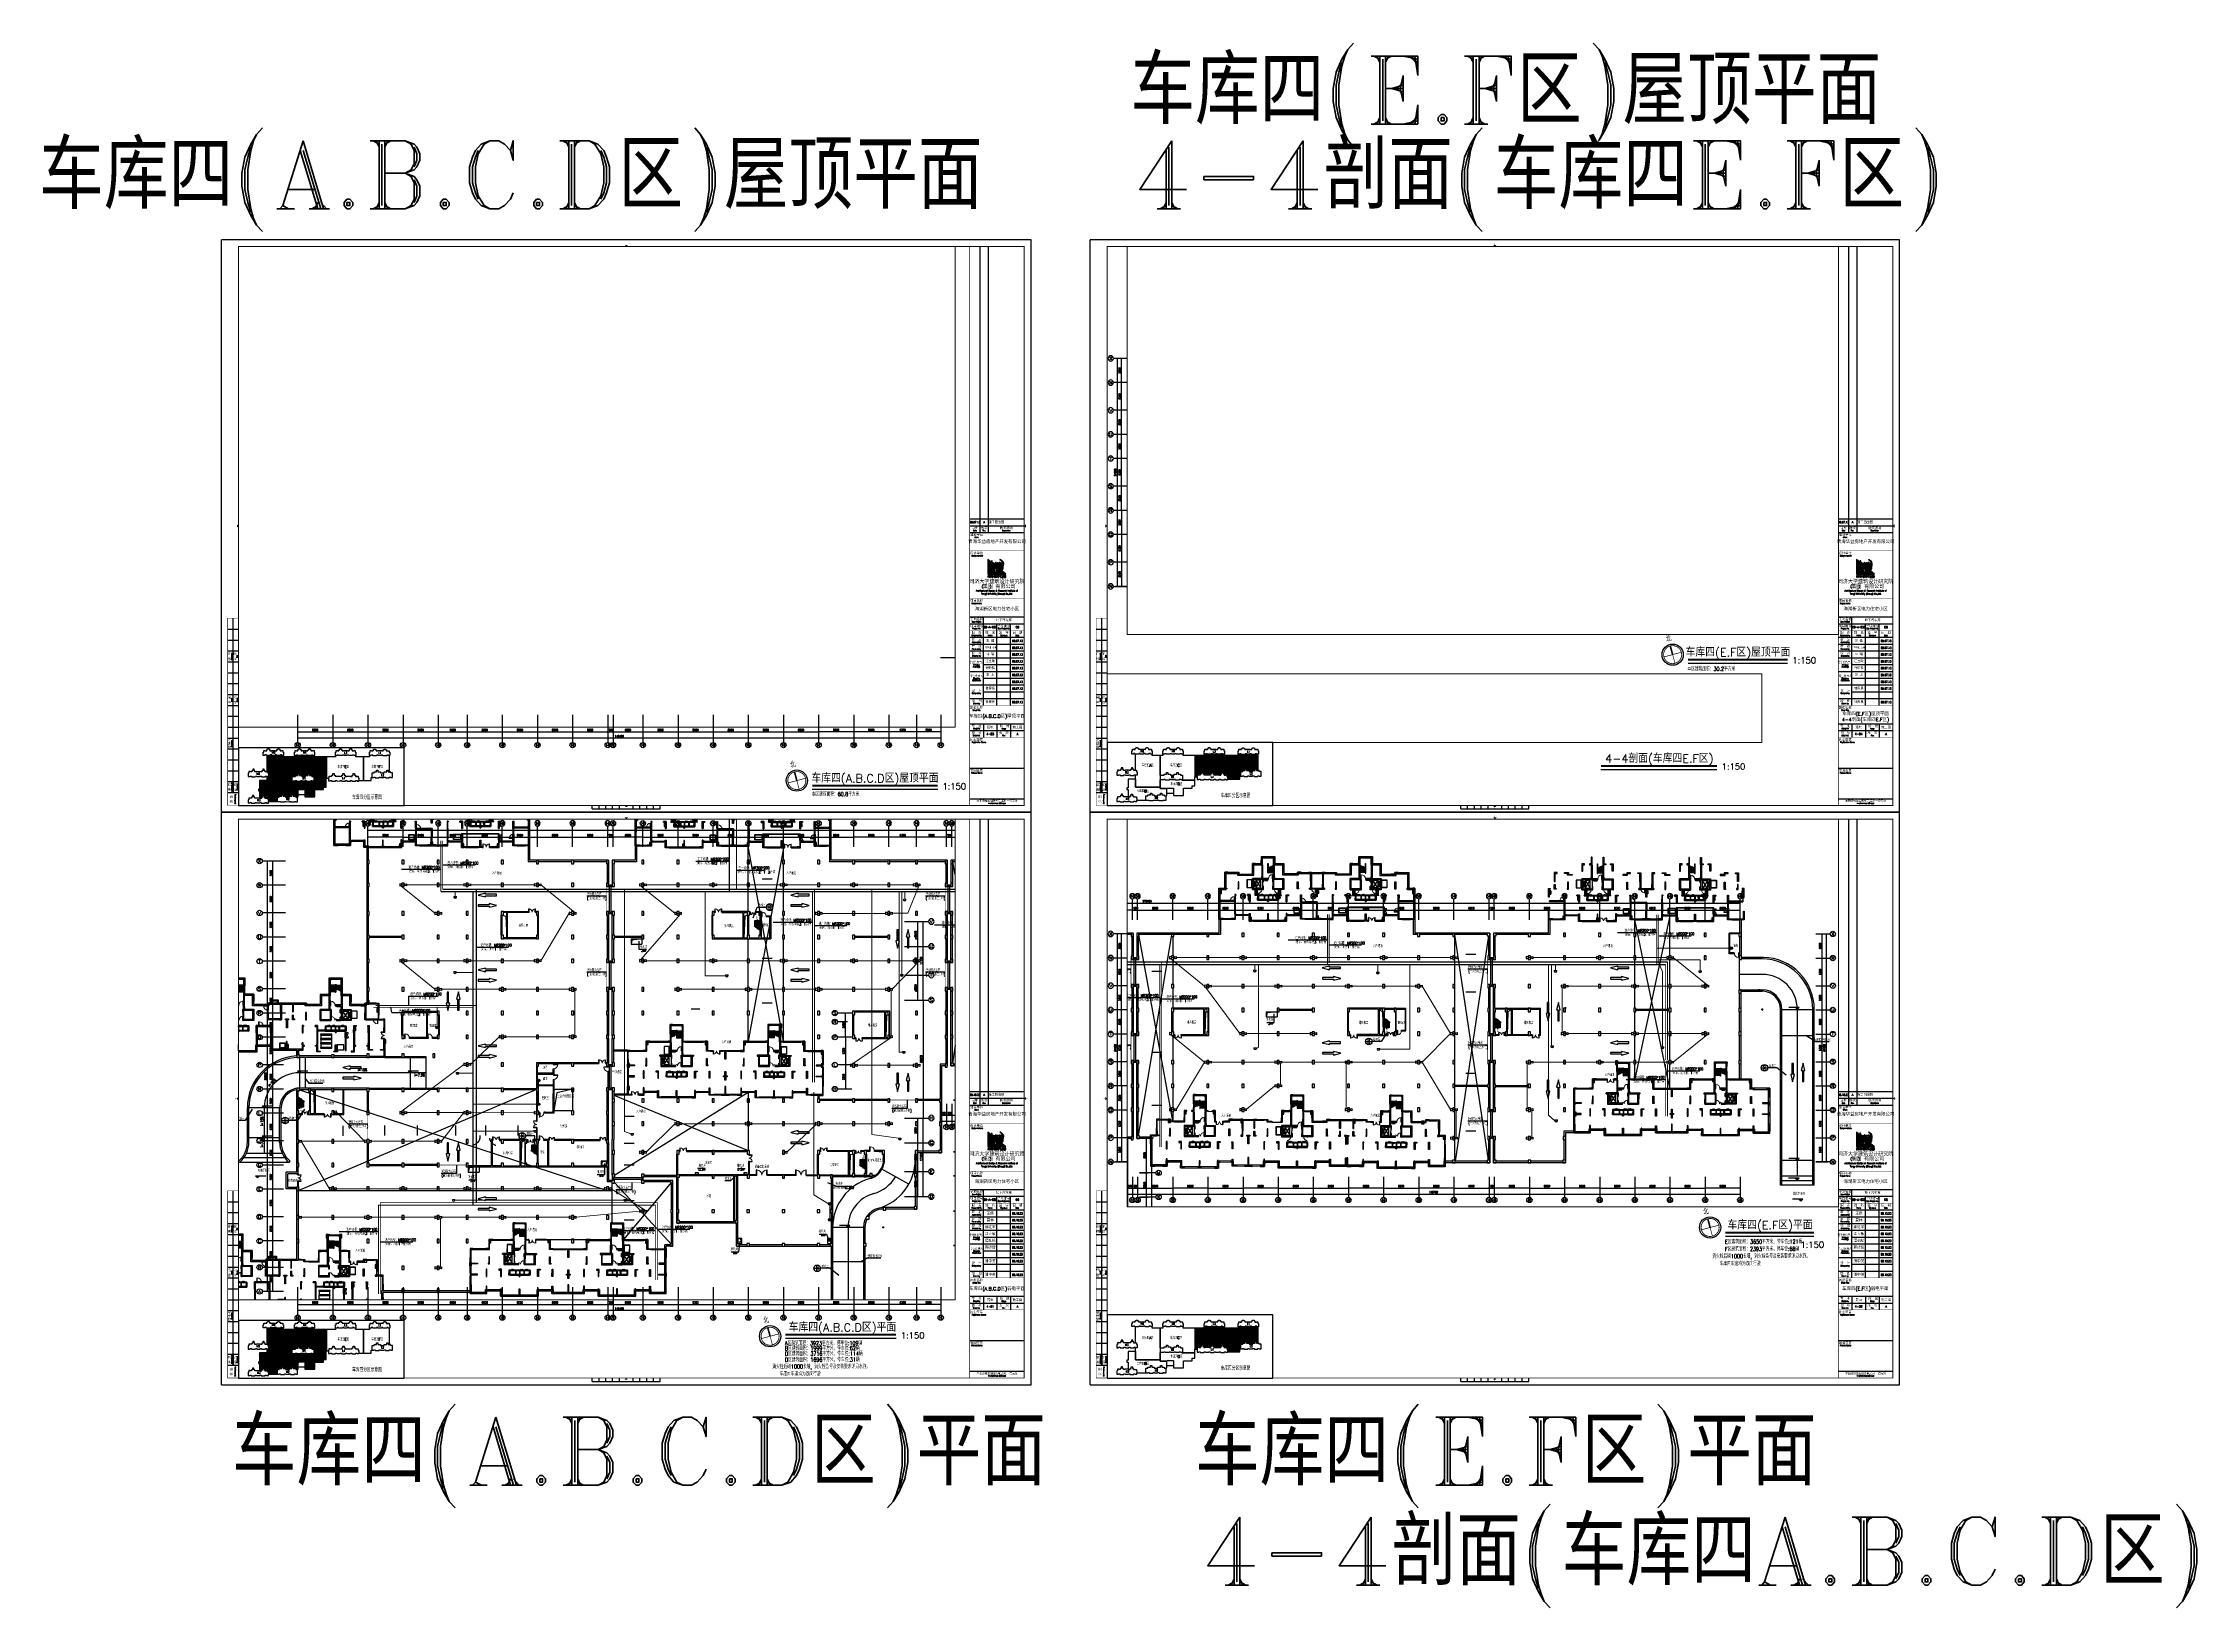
# Paper-space layout 'Layout1' of a CAD drawing. Extents: x 2440 to 5604, y -256 to 2042.
# The model-space entities are those that its viewports show. They can reach past a viewport. Long polylines and large blocks are cut down to what shows.
import ezdxf
from ezdxf.enums import TextEntityAlignment as Align

# ---------------------------------------------------------------- set-up
doc = ezdxf.new("R2010")
doc.units = 0
doc.header["$LTSCALE"] = 10
doc.header["$MEASUREMENT"] = 0
for name, pattern in [('BORDER', [1.75, 0.5, -0.25, 0.5, -0.25, 0, -0.25]), ('CENTER', [2, 1.25, -0.25, 0.25, -0.25]), ('DASH', [0.35, 0.25, -0.1]), ('DASHED', [0.75, 0.5, -0.25])]:
    doc.linetypes.add(name, pattern=pattern)
doc.layers.get('0').update_dxf_attribs({"linetype": 'CONTINUOUS'})
doc.layers.get('Defpoints').update_dxf_attribs({"linetype": 'CONTINUOUS'})
for name, color, linetype in [('A-STAIRS', 9, 'CONTINUOUS'), ('AXIS', 3, 'CONTINUOUS'), ('AXIS_TEXT', 7, 'CONTINUOUS'), ('COLUMN', 1, 'CONTINUOUS'), ('DIM_ELEV', 3, 'CONTINUOUS'), ('DIM_SYMB', 3, 'CONTINUOUS'), ('DOTE', 8, 'CENTER'), ('HT-TEXT', 7, 'CONTINUOUS'), ('JPS-J', 6, 'CONTINUOUS'), ('JPS-X', 1, 'BORDER'), ('JPS-XHS', 7, 'CONTINUOUS'), ('LVTRY', 6, 'CONTINUOUS'), ('PUB_DIM', 3, 'CONTINUOUS'), ('RD-equip', 3, 'CONTINUOUS'), ('RD-text', 4, 'CONTINUOUS'), ('solid', 252, 'CONTINUOUS'), ('STAIR', 9, 'CONTINUOUS'), ('TEXT', 7, 'CONTINUOUS'), ('TK', 7, 'CONTINUOUS'), ('wall', 8, 'CONTINUOUS'), ('wall-jg', 7, 'CONTINUOUS'), ('WINDOW', 4, 'CONTINUOUS'), ('图框', 7, 'CONTINUOUS'), ('索引', 24, 'CONTINUOUS'), ('结构墙', 1, 'CONTINUOUS'), ('行车方向', 4, 'CONTINUOUS'), ('行车线', 207, 'CONTINUOUS'), ('铺地', 30, 'CONTINUOUS'), ('防火分区', 6, 'CONTINUOUS')]:
    doc.layers.add(name, color=color, linetype=linetype)
doc.layers.add('RD-line', color=2, linetype='CONTINUOUS', lineweight=0)
doc.layers.get('DOTE').off()
doc.styles.add('_TCH_AXIS', font='COMPLEX', dxfattribs={"bigfont": 'GBCBIG'})
doc.styles.add('_TEL_DIM', font='SIMPLEX', dxfattribs={"width": 0.8, "height": 3.5, "bigfont": 'HZTXT'})
doc.styles.add('COMP', font='complex', dxfattribs={"bigfont": 'hztxt'})
doc.styles.add('COMPLEX', font='COMPLEX')
doc.styles.add('DIM_FONT', font='SIMPLEX', dxfattribs={"width": 0.8, "bigfont": 'HZTXT'})
doc.styles.add('FS', font='tjromans.shx', dxfattribs={"width": 0.7, "bigfont": 'tjhztxt.shx'})
doc.styles.add('FS1', font='txt4', dxfattribs={"width": 0.8, "bigfont": 'fstxt'})
doc.styles.add('FS2', font='tjromans.shx', dxfattribs={"width": 0.8, "bigfont": 'tjhztxt.shx'})
doc.styles.add('HEITI', font='simhei.ttf')
doc.styles.add('TKZ1', font='tjromant.shx', dxfattribs={"width": 0.7, "bigfont": 'tjhts.shx'})
doc.styles.add('TKZ1_tjhts.shx', font='tjromant.shx', dxfattribs={"bigfont": 'tjhts.shx'})
doc.styles.add('TKZ2_tjkts.shx', font='tjromant.shx', dxfattribs={"bigfont": 'tjkts.shx'})
doc.styles.add('黑体', font='simhei.ttf')
doc.linetypes.add('BRA', pattern='A,2.8,-0.1,["B",_TEL_DIM,S=0.07,R=0,X=0,Y=-0.12],-0.25', length=3.15)
doc.linetypes.add('CCTV', pattern='A,2.8,-0.1,["V",_TEL_DIM,S=0.07,R=0,X=0,Y=-0.12],-0.25', length=3.15)
doc.linetypes.add('TD', pattern='A,2.8,-0.1,["C",_TEL_DIM,S=0.07,R=0,X=0,Y=-0.12],-0.25', length=3.15)
doc.dimstyles.new('DIMN300', dxfattribs={"dimscale": 3, "dimtxt": 300, "dimasz": 100, "dimexe": 250, "dimexo": 300, "dimgap": 150, "dimtad": 1, "dimdec": 0, "dimzin": 0, "dimdsep": 46, "dimtxsty": 'DIM_FONT', "dimblk": 'ARCHTICK', "dimcen": 0.09, "dimclrt": 7, "dimazin": 2, "dimtfac": 1, "dimtdec": 0, "dimtix": 1, "dimtmove": 2, "dimatfit": 3, "dimfxl": 0, "dimtolj": 1, "dimtzin": 0, "dimarcsym": 0})

# ---------------------------------------------------------------- blocks, each defined once
blk = doc.blocks.new('A$C10FD34E9')
at = {"layer": 'TK', "const_width": 60.19200000000001}
blk.add_lwpolyline([(116.3872038106201, 778.5005293706199, 1), (1440.611203810084, 778.5005293706199, 1)], format="xyb", close=True, dxfattribs=at)
at = {"layer": 'TK'}
for points, const_width in [([(116.3872038106201, 778.5005293706199), (1440.611203810084, 778.5005293706199)], 48.15360000000002), ([(778.4992038103519, 1440.612529371283), (778.4992038103519, 778.5005293706199)], 120.384), ([(778.4992038103519, 778.5005293706199), (778.4992038103519, 116.3885293708881)], 48.15360000000002)]:
    blk.add_lwpolyline(points, dxfattribs=dict(at, const_width=const_width))
blk.add_circle((778.4992038102355, 778.500529371202), 778.5005175241055, dxfattribs=at)
at = {"layer": 'TK', "style": 'HEITI', "width": 0.7}
blk.add_text('北', height=400, dxfattribs=at).set_placement((792.9138455893844, 2020.410346969438), align=Align.MIDDLE)
blk = doc.blocks.new('TJAD_TK_LOGO')
for points in [[(0.3088050000033888, 0.238739918305773, -0.05511145233543272), (0.2978398346628239, 0.2179583653172403, -0.3998171161473463), (0.2889051103037303, 0.2130898866524049, -0.151539947908541), (0.2813295043476103, 0.2163972248727588, -0.3014481086578382), (0.2805344999999875, 0.225601418308421, 0.01030587151523523), (0.2892959999999931, 0.2480114183084248, -0.01851048564504967), (0.2158140654532303, 0.3295724494228027, -0.1031837900121549), (0.156695267779412, 0.4230953086314608, -0.1209593642025402), (0.1559081290276794, 0.5004986537264289, 0.06351208899272322), (0.1682926304687697, 0.6375467081595696, 0.02426461582581101), (0.1632689500809903, 0.7157043339757267, -0.03901635699228578), (0.1588913820759075, 0.7585529257843495, -0.1488033175373668), (0.1672292792324015, 0.7952136521132966, -0.06352176151337799), (0.1898660102903023, 0.81850419261563, -0.02156130001380663), (0.1990736582008594, 0.8269406312324401), (0, 0.9887009183084263), (0, 0.01362291830842466), (1.199999999999989, 0.01362291830842466), (0.9014588058554125, 0.2562070437285229, -0.02733957121995454), (0.8698050000026001, 0.2317844183102062, -0.05681053122724069), (0.8015096277093647, 0.1954630457972595, -0.0436528454963688), (0.7427894999999864, 0.1780784183084254, 0.070224169753526), (0.7398157739047662, 0.1676331806494806, -0.1555862196637182), (0.7336364999999887, 0.1463939183084255, -0.2680784891715449), (0.7145234999999985, 0.1444604183084275, 0.04603414560347124), (0.7137906849295774, 0.1513847077763337, -0.1083699418154558), (0.7157174999999967, 0.1579874183084282, 0.06727217966607883), (0.7193024999999977, 0.1722824183084244, 0.007868713754147168), (0.6059521398033922, 0.1713820501391758, -0.01847410302553423), (0.5190314999999828, 0.1742129183084247, 0.08935575504920389), (0.5134545000000088, 0.159532418308431, -0.08429697468089885), (0.5089913192310433, 0.1440863771044434, -0.3787124377812185), (0.4979158463499118, 0.1366108825955958, -0.1295158475838953), (0.4871775000567027, 0.1417559182599941, 0.0100817922929472), (0.4893470939132243, 0.1482722782076058, -0.06366040842734431), (0.4926718118526594, 0.1585271123506802, -0.04742660410112238), (0.4960069445750861, 0.1700187859136344, 0.4124584714128018), (0.4928150645712606, 0.1749811389442018, 0.04646028530625619), (0.459092790819696, 0.1790590527070028, -0.08330422916189203), (0.3983968390835457, 0.1917727558841618, -0.05691550655126822)], [(0.263580336909996, 0.7745247618471516, 0.06486690727357292), (0.247641504698251, 0.773562042761629, 0.1165311919757541), (0.2256358857389102, 0.7646455810574264, 0.2082179046620996), (0.2161209571678739, 0.7502679480193817, 0.02194003168805336), (0.2163934201624755, 0.7413042061284356, -0.003556117781961931), (0.2234018518844749, 0.6402130314386167, -0.008585099312522581), (0.2248751475019759, 0.6058955834304101, -0.03662556763929061), (0.2243939999999895, 0.5868719183084359, -0.0303218270646458), (0.2187566940330328, 0.5653852154310255, 0.008638625653830957), (0.2078863142884586, 0.5276601213858791, 0.02919899352663795), (0.2005036698586906, 0.4926579802918605, 0.04763949802634034), (0.1991288971702261, 0.4688705204939962, 0.08313500941179916), (0.2031519110335722, 0.45005261779797, 0.07742439216583744), (0.2218309521940114, 0.4185103338319145, 0.09552410901478324), (0.2514127808629638, 0.3920138846445234, 0.1333454981406402), (0.2554515000000066, 0.3909779183084243, 0.03767098571901249), (0.2660360932370907, 0.3945360695799685, -0.07476350118781855), (0.289215838623079, 0.4005411794106539, -0.01722697323937026), (0.3114920493233484, 0.4017514436221825, 0.1033175377072673), (0.3237838882116506, 0.4034129797761512, 0.5292510796570465), (0.324297306225148, 0.405951047652775, 0.0588905045399338), (0.310314272163609, 0.4144361249666821, -0.1065556027374433), (0.2721819909860983, 0.4407776959454694, -0.1578928109869356), (0.2438583294196093, 0.499669309300661, -0.0902917436061673), (0.2406110929383942, 0.5406400131814477, -0.06116590793322493), (0.2566947852091204, 0.6120800936344368, -0.1115502752007707), (0.2701722241813229, 0.6374033866667057, -0.01682454494916024), (0.2934257773668776, 0.6606200435195575, -0.002917305949517905), (0.3334548492680796, 0.6972691557038138, 0.01392652195486024), (0.3452367466214952, 0.7081736212899332)], [(0.2775133576997746, 0.8514318667151715, 0.1508049572026763), (0.2863610485015471, 0.8695743333480093, 0.1181810978887854), (0.2844076137085096, 0.8879856533193662, 0.06125131769745467), (0.2778983001445852, 0.9014732059823274, 0.1108289454803687), (0.2658331017826612, 0.9117687668719214, 0.06597576005814938), (0.2482509692967199, 0.9188303087738756, 0.1299206931548453), (0.2286620179030905, 0.9197219633151237, 0.4068104153945555), (0.2263844999999947, 0.9156839183084244, 0.07663027558276979), (0.2302726909415753, 0.9069859345650029, -0.01950221215170397), (0.2369030935031304, 0.8958321449777422, -0.08579875525135311), (0.240591910007808, 0.8842943212811072, -0.1509994182973272), (0.235095062888206, 0.8584950858458393, -0.0863071518013341), (0.2248247369283973, 0.8464510902505502, -0.01933161356663187), (0.2062378835553176, 0.8325830163370704, 0.01574150198779722), (0.1990736582008594, 0.8269406312324401), (0.263580336909996, 0.7745247618471516, -0.01478342715424397), (0.2672161803757263, 0.7741644058264097, -0.09202146021137761), (0.2852214593333855, 0.7674615833149518, -0.02161194035335856), (0.2991832554258451, 0.758323892528916, 0.0205013939793753), (0.3016380000000112, 0.7568789183084244, -0.1384056805744272), (0.3020339999999919, 0.7564979183084235, -0.004326986398236966), (0.3042436683721235, 0.7558453741602595, 0.04152073256764847), (0.3068338214530399, 0.755308470815423, 0.0170059018760913), (0.3093552868123197, 0.7561991065233031, 0.1753618826970672), (0.3126677747618345, 0.7601671261254404, 0.115175157678588), (0.3133152657297131, 0.7703271944017565, 0.1334583106181634), (0.3016379999999828, 0.794747918308432, 0.09013801094682675), (0.2820356473920498, 0.8113397037239851, 0.0685291640466373), (0.2674327062249375, 0.8165460984066186, -0.01393415437392307), (0.2565648653443731, 0.8188979311699103, -0.201719214429898), (0.2495569160858366, 0.8238643870390199, -0.3784263843606914), (0.2504003626937248, 0.8306703772745108, -0.08416608812441025), (0.2597629539724977, 0.8373497646804866, 0.07018417222865515)], [(0.4736414999999994, 0.7313789183084252, 0.018571665233183), (0.4732410000000016, 0.7313789183084238), (0.4732410000000016, 0.7317659183084251, 0.06936045472055567), (0.4702562464465103, 0.7330106783976147, 0.0472121405294035), (0.4599688394967814, 0.7346655761905261, 0.02428160585300138), (0.4430992792657946, 0.735241418308425, -0.0007529035811510015), (0.4115199874834303, 0.7352686811688534, -0.01337433166600597), (0.3920659777095494, 0.7357729357632632, -0.1644582836940769), (0.381655210309745, 0.739555085572793, -0.1561700893762171), (0.3755289956530845, 0.7507752963460463, 0.06483264432002575), (0.3713954825368972, 0.7650198874045531, 0.1719500648532823), (0.3602576351347011, 0.774446606874537, 0.07723190935406071), (0.3481954876952926, 0.7786025920327839, 0.09936540469888744), (0.3407087521226373, 0.778408724065863, 0.1281640386771319), (0.3353815040184571, 0.7755730252855164, 0.199677011020955), (0.3313934165489911, 0.7659629214880721, 0.156287211731745), (0.3347773314321785, 0.754476722400498, 0.08638076056877053), (0.3433805706249871, 0.7463486404442512, 0.02979428978279989), (0.3514449615432937, 0.741998450483873, -0.2185117132280136), (0.3586994806986894, 0.7336623218580871, -0.05019614559140788), (0.3601680000000016, 0.7259699183084249, -0.2237338382138503), (0.3563661522503878, 0.7196874415880559, -0.01389164461533891), (0.3452367466214952, 0.7081736212899332), (0.3589038806635472, 0.6970681865170354, -0.006190155527225124), (0.3867978729533519, 0.7122828236475631, -0.09320528954281014), (0.4339217916641758, 0.7211647805141213, -0.1034206128205527), (0.4394309997812371, 0.720017868893696, -0.384924892526129), (0.4409460293004486, 0.7169560034799631, -0.04585344547474008), (0.4383648642111382, 0.7029282501862402, -0.01456082872059544), (0.4232535404188127, 0.6575840693180712, 0.006315720603239063), (0.4194885108864383, 0.6478392364599799), (0.4323287609995248, 0.6374056986268415, -0.003465187753455013), (0.4347690278570582, 0.6444619813035786, -0.002724301402132035), (0.4557224999999931, 0.704330918308425, -0.3380722025169855), (0.4610964331035063, 0.7069780975476241, 0.005218461568713252), (0.4734413238183635, 0.7074239183084243, 0.3094145739153961), (0.4756320000000045, 0.7081994183084253, 0.1320770533940093), (0.4785953624195685, 0.7099475728377707, 0.1477442510605002), (0.4813808233593164, 0.715439391345722, 0.1356455612503367), (0.4808118080056687, 0.7230794754576197, 0.1843297252467918)], [(0.7558730265683806, 0.3745049524748771, 0.01065376408017519), (0.7582699362896363, 0.370875102206802, 0.09100511734272021), (0.7649257913170118, 0.3630065422815556, 0.3119760321865337), (0.7704070290250087, 0.3626951307687256)]]:
    blk.add_hatch(color=256).paths.add_polyline_path(points)
h = blk.add_hatch(color=256)
h.paths.add_polyline_path([(0.3929800639133703, 0.5628790587904242, -0.01158627101425566), (0.396505684374489, 0.5787169954302152, 0.2532875117956198), (0.3960867247368611, 0.5791152186404718, 0.09524705206564103), (0.3877685268758313, 0.5795237430227447, -0.0106000369356142), (0.3763249565890163, 0.5795415548898379, -0.1338758108030306), (0.3608283014461335, 0.583329178305112, -0.08243121112277237), (0.3451274797042316, 0.5963717658216101, -0.01622019772494287), (0.3316961840076971, 0.6123918217448283, 0.04231854210204176), (0.3239762029947428, 0.6210366221766797, 0.1408505503547625), (0.3171823728968803, 0.6238043983451456, 0.1459332985562846), (0.3084902416816817, 0.6218057590963064, 0.0384915094543142), (0.3020339999999919, 0.6177824183084244), (0.3016379999999828, 0.6177824183084257, 0.0006158400657890718), (0.3000449999999972, 0.6162359183084245, 0.0325530531659637), (0.2979433229374564, 0.6147642316778339, 0.09532878948049966), (0.2941572665893375, 0.6103085569310411, 0.09676676231589541), (0.2905465549525417, 0.5971095342059392, -0.001524817364397707), (0.2875619727333998, 0.5737151370986204, 0.03424449533887947), (0.2849526505755335, 0.5521626086821376, 0.08589925686309516), (0.2916435090016591, 0.5040728161669121, 0.0973954834305035), (0.3136857367073702, 0.4668824221062602, 0.08346330724544683), (0.3394744120337236, 0.4449880395464501, 0.09886378890913328), (0.3516681159931494, 0.4407488239695079, 0.3066297180360105), (0.3558763214840326, 0.4429623136444367, 0.07568501548865379), (0.3605816202111356, 0.4534567478880032, 0.009945787292944675), (0.370994162482944, 0.4905497902085298, -0.02342426568078715), (0.3775765409615275, 0.5099363591949855, 0.03477593467308505)])
h.paths.add_polyline_path([(0.3330962054285322, 0.3723149951641131, 0.3215283028217895), (0.3303044999999827, 0.3766784183084249, 0.02148437957981859), (0.2909091804771293, 0.3819686324416027, 0.02284273936861108), (0.2815302848599259, 0.3821933694986885, 0.1025335135854589), (0.2762917663391562, 0.3809798885741347, 0.1300447607454392), (0.2717512993896491, 0.3782653898172699, 0.2673671396915927), (0.2712086164722081, 0.3736542811381249, -0.005871906664477759), (0.2757463144413919, 0.3642596583624278, 0.05851527740802536), (0.2798436164593028, 0.3553549695786948, 0.08134368591471149), (0.294885887097081, 0.3382893071781599, 0.09938657721261435), (0.3094833330922171, 0.329818884959602, 0.03591699991999625), (0.315173999999999, 0.3283814183084246, 0.2459079253644581), (0.3184883172280024, 0.3296888450166087, 0.1052032723773746), (0.3270477105816951, 0.3486274093168982, -0.03405477128423606), (0.3315660912327303, 0.3652509501170171, 0.05689140966146713)])
h.paths.add_polyline_path([(0.4314904430128195, 0.3395559111112245, 0.2458120910174876), (0.4359593787197724, 0.3593222797218387, 0.0650722107730045), (0.4254629999999935, 0.3925229183084249, 0.1348259371658728), (0.4253234455330244, 0.393405245034955, -0.1149956074877054), (0.4250654999999881, 0.3944504183084256, 0.06174772825443384), (0.4181739291696545, 0.4045211438499345, 0.1691896364042508), (0.40987099088116, 0.4088075533727498, 0.009693691232384389), (0.3932410160464883, 0.4107521545326143, 0.01765414354085418), (0.3822513671538985, 0.4115824754254662, 0.04462135162991932), (0.374462660957974, 0.4111690144413225, 0.1591300266990864), (0.3675018777279604, 0.4081640708394532, 0.2630584287702212), (0.3665553951609013, 0.4035899191195007, 0.0379829823447504), (0.3753603320053145, 0.3844847165727603, -0.09101284036551759), (0.3784030995051211, 0.3745130328618198, -0.1834576677128088), (0.3762611775098179, 0.3695540332823146, -0.1869906922565149), (0.3704597581698152, 0.3665503909631851, -0.07658841613328034), (0.3638373283734211, 0.3668366560015515, 0.01223320721039634), (0.3570469547239128, 0.3679640442845109, 0.1753380367397785), (0.3532467770483549, 0.3670424134986829, 0.02321598186807137), (0.3404124571050744, 0.3302483736776032, 0.04068954381073305), (0.3357931287194447, 0.3122588708236314, 0.2853704634466069), (0.3389396427981524, 0.3059200657265699, 0.04865113511665034), (0.3471564992598388, 0.3022958944483816, -0.08329622510665198), (0.3594793612237339, 0.2951116728424652, 0.04468901376837774), (0.3674349405453086, 0.2886504545109236, 0.1967610678749984), (0.3781243304600679, 0.287611457366443, 0.1278792836637569), (0.3953589013705283, 0.2982213608120148, 0.05067065858794248)])
h.paths.add_polyline_path([(0.4632900000000006, 0.2851049183084235, 0.01324380557832379), (0.4608198914663006, 0.2933244554592109, 0.04235167277227886), (0.4537911173865581, 0.3106006294514216, 0.08645157746617534), (0.4509920078950529, 0.3141739426313155, 0.1819310398121432), (0.4474506427241352, 0.3144125481991726, 0.1051665332838782), (0.4369827334871417, 0.3071082907521769, 0.06377661886553894), (0.4224737911151379, 0.2892402885090322, 0.07903859393566112), (0.4149985468285706, 0.2726120005193531, 0.2951179227351604), (0.4173177350461827, 0.2625616836547717, 0.1274604662031243), (0.4261595658781943, 0.2590288825955263, 0.05121859289831365), (0.437808000000004, 0.257674418308425, -0.006938263132967889), (0.4592112770729244, 0.2551578121969085, 0.1018712715360358), (0.4716314992700035, 0.2560757489257042, 0.2820221496860708), (0.4752768350311101, 0.2604341141484174, 0.1273294237970913), (0.4734175290860918, 0.2661518667855391), (0.4732410000000016, 0.2661749183084243, -0.004335194310858977)])
h.paths.add_polyline_path([(0.6577318388593625, 0.3075711481246914, -0.05855249698122916), (0.6452604644418614, 0.3354512428274772, -0.04368481949030109), (0.64123348205257, 0.3590629472943325, 0.08862243349393564), (0.6365179322178989, 0.3721744248034957, 0.1517893099339651), (0.6215265086602102, 0.3846059831501556, -0.04653153438489239), (0.6061569871513512, 0.3942236846846292, 0.04554974299275723), (0.599459738528239, 0.3981246968533316, 0.04314223516766486), (0.5966669999999965, 0.399089918308424), (0.5966155244591533, 0.3994306049352594, 0.2517147469208282), (0.585784946219988, 0.396296916998637, 0.1373337538905508), (0.576384481557028, 0.3709741242798508, -0.02210799378490588), (0.5711994456385696, 0.3490253464668092, 0.02526890599598923), (0.5572525429799384, 0.3051960528662496, -0.02838076447043747), (0.5499010161140916, 0.2836456823338542, 0.09566708846371538), (0.5444115931158393, 0.2580237567899353, 0.2667047548890923), (0.5544644999999946, 0.2414444183084248, 0.1336379667036069), (0.5810766126314064, 0.2398868680089303, 0.1177731047179547), (0.6341346049695176, 0.2590264370052431, 0.08126613350434908), (0.6603026618479646, 0.2853697749218913, 0.08052359923066595), (0.6631605000000036, 0.2916764183084259), (0.6631893525449186, 0.2920106508936953), (0.663560999999973, 0.2924459183084238), (0.663560999999973, 0.2951504183084257), (0.6632141268348164, 0.2951956799728368, 0.05962423524711223)])
h.paths.add_polyline_path([(0.5675169637934516, 0.4064211788307159, 0.1210114577314882), (0.5636249999999876, 0.4099049183084249, 0.05124782740266332), (0.5497528286234541, 0.4198284721749439, 0.07755513812474042), (0.5447379557595724, 0.42191015020133, 0.2384985111376477), (0.5421718948846035, 0.4212238214502926, 0.1677981819258054), (0.5411655608575217, 0.4181249346161966, 0.09654969023099313), (0.5414215668311044, 0.3999134449086963, -0.01440639031704408), (0.5432573036426476, 0.3922831592317646, -0.0003304074312688095), (0.5453722078132301, 0.3749916341684916, 0.10589974650735), (0.5512862122368745, 0.3572738258995005, 0.3138645848368942), (0.555713139764535, 0.3565071709698424, 0.2317127096956903), (0.5604210913603538, 0.3642990999360531, 0.02665877424449826), (0.5642548911963132, 0.3845954991980269, -0.007425001504507187), (0.5681145016292817, 0.399795494681471, 0.1699501002792174)])
h.paths.add_polyline_path([(0.6787898949734057, 0.2495043454276122, 0.08201474683376908), (0.6802495043589971, 0.2581494025157891, 0.3603692577671055), (0.6746318785036607, 0.2636054291162271, 0.09432368272671778), (0.6683354999999978, 0.2634704183084242, 0.1098678741389977), (0.6657537104049993, 0.2629137749461168, -0.0178529104524939), (0.663560999999973, 0.2619239183084243), (0.6631605000000036, 0.2619239183084243, 0.0956383157861452), (0.6515089589984342, 0.2506263432716134, 0.06938115602679888), (0.6466975746882753, 0.2423227997398958, 0.3917775696057303), (0.6488657516129592, 0.2376128723204651, 0.1626498389855182), (0.658369648403351, 0.2373921822411975, 0.02969820239761343), (0.6631605000000036, 0.2387399183084247), (0.663560999999973, 0.2387399183084247, 0.02786533559704937), (0.6737683788857822, 0.2427390904167313, 0.2329723541423328)])
h.paths.add_polyline_path([(0.7650589754875483, 0.3086377158353768, -0.007920465982407584), (0.7662809999999922, 0.3121514183084244, -0.04061007627360775), (0.7673140622054859, 0.3160638654854253, 0.05773229537640428), (0.768614571326637, 0.3230286384412517, 0.2310887109189053), (0.7663800504015938, 0.3308942808237227, 0.2237524113205535), (0.754750853015608, 0.3302245116388907, 0.03286121020807611), (0.7336364999999887, 0.3152444183084251, -0.01203542101492793), (0.7156048454888122, 0.303318577696178, 0.1602410596490425), (0.7000758789273362, 0.2874338112025958, 0.1603044517964006), (0.699791999999988, 0.2673329183084254, 0.2219505877143062), (0.7087481320058089, 0.2557223736199101, 0.08022842440985452), (0.7255306113843574, 0.2484127948126478, 0.1244326360973561), (0.7414150457015722, 0.2472985877783502, 0.1775767767256787), (0.7482199634313531, 0.254785824584026, 0.06059023141372605), (0.7577578017154138, 0.2826371322625243, -0.01337202656424558)])
h = blk.add_hatch(color=256)
h.paths.add_polyline_path([(0.4194885108864383, 0.6478392364599812), (0.3589038806635472, 0.6970681865170354, 0.1224385635595488), (0.344090065731919, 0.6794158802128742, 0.07720845105956667), (0.3376353866165402, 0.6621813910273922, 0.221374299818772), (0.3431462017254603, 0.6401456453034933, -0.04410317258049769), (0.3533984999999973, 0.625123418308426, 0.09247392979984251), (0.3672825264298325, 0.6059422928121045, 0.1498273426094363), (0.3830328696579528, 0.5986683055657047, 0.07810736085916826), (0.4006276252447094, 0.5996200104863965, 0.300991662795263), (0.408480632600785, 0.6066068289657065, 0.003448406679961267), (0.4115734675643949, 0.6244411757723647, -0.01493559881475971)])
h.paths.add_polyline_path([(0.4480769874556643, 0.5312161378034008, -0.1184111287564036), (0.4655711141350167, 0.6103941259513044), (0.4323287609995248, 0.6374056986268402, 0.01373143985903733), (0.4236274709109722, 0.6091329143457287, 0.3541284675878349), (0.4255171400424018, 0.6065603490643028, 0.1494027516797777), (0.4254629999999935, 0.6061889183084235, -0.03375554678521195), (0.4289837375805519, 0.6050953501435146, -0.3012252144033319), (0.4322310000000016, 0.6015569183084377, -0.06796578667175045), (0.4306395000000123, 0.5853254183084244, -0.1553571455550558), (0.4254629999999935, 0.5826209183084243, -0.03830041527651495), (0.4175483164944893, 0.5813382205637079, 0.3944041582309989), (0.4140881793815936, 0.5771065798620016, -0.002997160079553223), (0.3932647749202545, 0.5060549347564596, 0.02731434063326587), (0.3758871749114832, 0.4365606247173246, 0.2623888113504764), (0.3768900000000031, 0.4311629183084258, 0.05417063589471439), (0.4093240731776575, 0.4300722467524558, -0.1202691715102099), (0.4322026190315853, 0.4277662217872571, -0.2382122736998422), (0.4449735000000032, 0.4145429183084302, -0.03032780870918241), (0.4517863550878047, 0.3843203534712787, 0.1773417839900075), (0.4588611831125746, 0.3692060827136525, 0.1891686002043741), (0.4732410000000016, 0.3674054183084245, 0.02490052145234731), (0.4940556617632552, 0.3698762631792265, 0.4323298326739462), (0.5034908346353859, 0.3811780458347767, 0.05402325672222175), (0.4991628340665102, 0.406428936203068, 0.07256250602469007), (0.4927515000000113, 0.4226564183084016, -0.02427182301715768), (0.4732409999998879, 0.4551164183086565, -0.09051984426050586)])
h.paths.add_polyline_path([(0.5908643778097229, 0.5085852051534578), (0.4938419056555716, 0.5874222702394087, 0.02544951188643206), (0.49202672924784, 0.5715669409528523, 0.1287986937102834), (0.5009169002063487, 0.5201308134967713, 0.04421640691818058), (0.5215593724226721, 0.4842703314992143, 0.07632288207429143), (0.5480206635955227, 0.4604305316619732, 0.03436628537178248), (0.5624068814552601, 0.4519222452869882, 0.07603176883645908), (0.5721538185022013, 0.4489187223512241, 0.3414879610326735), (0.5750249850435978, 0.4508555906141414, 0.06921658115050397), (0.5843693971911108, 0.4794617149619138, 0.009228864758363757)])
h.paths.add_polyline_path([(0.6060793973515075, 0.4962220127994907, 0.003269052364337037), (0.6024404700556545, 0.4814409895984939, 0.05121057072545286), (0.5966669999999965, 0.4450807778228483, 0.2041007931345822), (0.598660499999994, 0.4350254183084239, -0.01159759822389957), (0.6232199943797951, 0.420276647789918, -0.04499069691118227), (0.6598128505973193, 0.3935710607694856, -0.2009825510290922), (0.6694772111697347, 0.3800970297835731, -0.006426469747605188), (0.6785120589059375, 0.33847656708478, 0.07972136160874342), (0.6870563912653154, 0.311220885858206, 0.3264639138590915), (0.6906900453447236, 0.3094361835356683, 0.08783828096941927), (0.6947510457044217, 0.3111037360223641, 0.0876561554088155), (0.7145696947563351, 0.3317336760944487, 0.2863185111309157), (0.7195654483339382, 0.3603314007376195, 0.07634945523530616), (0.7010521634909566, 0.3885112513169076, -0.1603965418733213), (0.6755475000000075, 0.4397744183084287), (0.6755474328334543, 0.4397747185481178)])
h.paths.add_polyline_path([(0.8517174034907526, 0.2966251663409607), (0.7903183379550569, 0.3465158980279601, 0.007086782226685359), (0.7769442636443529, 0.3013295179445272, 0.07092242277346825), (0.7740702866894651, 0.2753976369643065, 0.2483532970957357), (0.7790265000000005, 0.2650109183084242, 0.199634544130678), (0.7954181105464073, 0.268418837882618, -0.006886316703324128), (0.8133655519169025, 0.2745841031077414, 0.05678010150476834), (0.8467440571414073, 0.2930494657488332, 0.006803051012572104)])
h = blk.add_hatch(color=256)
h.paths.add_polyline_path([(0.7123131294803926, 0.7547440796986047, 0.08308555035320332), (0.7077525000000122, 0.7611299183084248, 0.1277320658234395), (0.7010534699385431, 0.7643765236720572, 0.06099862803900409), (0.6727155000000096, 0.7684724183084244, 0.05028890885343713), (0.648758060502999, 0.7689519171288213, 0.06131518115003199), (0.6262551050358098, 0.7647208334860975, -0.05823897820459759), (0.60532714482963, 0.7589771971492616, -0.02327350539522841), (0.5768929522130151, 0.7559097314222099, -0.3180735118357967), (0.5653725092498263, 0.7615496492133209, -0.01280748510598773), (0.5459409463189218, 0.7869919129719682, 0.1765939178882778), (0.5272886976159867, 0.800682587853256, 0.1414458419503237), (0.5117678995631252, 0.8023103084858123, 0.2540415473875811), (0.5014632825659646, 0.792576761980206, 0.09434852804365215), (0.5001672984207772, 0.7773686358771017, 0.2722017064683874), (0.5073495482694881, 0.7668648408170711, 0.06937964564668142), (0.523049927424907, 0.763206991597154, -0.09900131537656999), (0.540484136797474, 0.7575049050929219, -0.173209043772271), (0.5485868712977862, 0.7467374625745444, -0.2442819866318371), (0.5470225495095491, 0.7377014155169688, -0.04204893178519076), (0.5309293848607979, 0.7159386612176557, 0.01953302182684392), (0.5042984999999902, 0.6834674183084237, 0.07432793071835034), (0.4888863472420013, 0.6592043566384875, -0.003716603188137427), (0.465571114220694, 0.6103941258816867), (0.4938419056555716, 0.5874222702394101, -0.03259021501015768), (0.4984997358936596, 0.6073123989825482, -0.1147087580470858), (0.5042984999999902, 0.6173954183084254), (0.5071958807303645, 0.619492617756467), (0.5091224006447277, 0.6201868018012693), (0.5117627889262621, 0.6200570681350115), (0.5142025194589195, 0.6192804025140721), (0.5230733954854543, 0.6137680658368323), (0.5294029419527106, 0.6085367300658078), (0.5482000441318036, 0.5915270251993419), (0.5544644999999946, 0.5864834183084255), (0.5548650000000066, 0.5864834183084255, 0.1373245107962156), (0.5627849902349737, 0.5817079845196838, 0.05220599960286217), (0.5812432435270125, 0.579539006161629, -0.03908110002494623), (0.5962724999999836, 0.5783714183084263, -0.06123444967724613), (0.599840679676575, 0.5774885487637706, -0.3899551413159201), (0.6022306855364263, 0.5741096332113682, -0.01543856070808981), (0.601367416259535, 0.5664588993603217, -0.009793183627205397), (0.5918528088109838, 0.5135155276516152, -0.001555109787708577), (0.5908643778097371, 0.508585205153457), (0.6060793973515075, 0.4962220127994907, -0.005674766611145046), (0.6128540167374155, 0.5217628345198584, 0.02176447816637549), (0.6244135284314893, 0.569896669583736, -0.03723094166392261), (0.6265467573553991, 0.5785147260483581, -0.1668083658087123), (0.6295893348728754, 0.5807660720796437, 0.01441503707487132), (0.6366160863664021, 0.583657964461056, 0.2328721777429216), (0.6415119585264364, 0.5909114098946922, 0.08788652592972221), (0.6410320279237567, 0.6008764558539648, 0.00227303455405137), (0.6377595926647501, 0.6149015154506108, -0.1783568318616002), (0.6381108754835907, 0.6187788318175604, -0.001216196430073174), (0.6509372209685154, 0.6595541293042948, -0.01147550586161959), (0.6643295953167296, 0.6991361261369056, -0.01703151627807254), (0.6755829616117808, 0.7287578118561537, -0.1926292943077715), (0.6887836624440382, 0.739914273253576, -0.05263998214524417), (0.7021341148638385, 0.7446721182885847, 0.1218649062100463), (0.7115338598355407, 0.7475180575712064, 0.3849185964920258)])
h.paths.add_polyline_path([(0.5966669999999539, 0.737174918308412, -0.02150910123016238), (0.628123500000001, 0.7468334183084275, -0.05388540141654921), (0.6378176152356474, 0.7486686658168864, -0.3631153955238192), (0.6520110000000017, 0.740654918308429, -0.09307813866168868), (0.646012027802314, 0.7046114869085405, 0.02312520010172796), (0.6221525587466772, 0.626486803471507, -0.06734631947700458), (0.6134785757128185, 0.6034081949756338, -0.2787416105722543), (0.605726664298615, 0.5995223741099194, -0.06706380810439799), (0.5855066546167649, 0.6021306887250835, -0.223721099558007), (0.5631739701467637, 0.6194148693556025, -0.07069716982702332), (0.5429835296484953, 0.6608665325758558, -0.1711924658340974), (0.5437170000000009, 0.6900344183084206, -0.09037244525473828), (0.563799678301578, 0.7165871373071182, -0.09702743230419232)], flags=16)
h = blk.add_hatch(color=256)
h.paths.add_polyline_path([(0.9516472234681999, 0.499777006136422, -0.002619721079015979), (0.9505487794214531, 0.5264892510016637, -0.01181953289086859), (0.9501349532998091, 0.5387813625833089), (0.9048554102994046, 0.5387813625833089, 0.006125657400288882), (0.9053003807269988, 0.449270515882394, 0.00249187527072717), (0.9060359999999861, 0.4122284183084242, 0.04824654797654719), (0.8873423565703433, 0.4597311896154936, 0.06590938110866384), (0.8831257415322966, 0.4653702649198777, 0.224935836314639), (0.8774755883704302, 0.4670209541397372, 0.03828383102827628), (0.8637840776550547, 0.46594446320508, -0.06616006750530865), (0.8299889999999976, 0.4647749183084242, -0.4850881065546262), (0.8272497491113597, 0.467234014237115, -0.1019133900571337), (0.8281874508730596, 0.4871559690511296, -0.01695578958240393), (0.8388916523808234, 0.5387813625833089), (0.821736070895625, 0.5387813625833089, -0.01797257544914917), (0.8174341893193855, 0.520435026039916, -0.01056187038430851), (0.8097665198498873, 0.4758901260643498, -0.2088451993657025), (0.8025164999999674, 0.4605254183084262, -0.1194904313354144), (0.7910252118203118, 0.4573935319171527, -0.1317762514715267), (0.748367999999985, 0.4647749183084242, -0.1276236328237702), (0.73166488797807, 0.488156901347212, -0.1183847575129329), (0.7310630557589519, 0.5387813625833089), (0.6765049184500782, 0.5387813625833089, 0.005190841381174948), (0.6746751037244394, 0.5325519244182675, 0.1057330122771715), (0.6755474328334543, 0.4397747185481187), (0.7181432573751749, 0.4051628423793661), (0.744839034591223, 0.4051628423793661, -0.07817665387080137), (0.746801507939935, 0.4144004160896442, -0.1295834853921374), (0.7582149499962014, 0.4264240063070663, -0.2240465176923992), (0.7790265569062456, 0.4292264210071912, -0.07103590190042539), (0.7796678921142757, 0.4291656617420134, 0.1010626335918694), (0.7810069999890743, 0.4284798819411151, -0.01958770965395037), (0.7826069999999987, 0.4280699183084211, -0.02382757973058447), (0.7842980073398422, 0.4273679047517756, -0.322257396189402), (0.7901071610547774, 0.4162023360252736, -0.01338409652059908), (0.7883757720153284, 0.4051628423793656), (0.804216056586256, 0.4051628423793656, -0.01427114263650337), (0.8075199618602937, 0.4139774031948411, -0.1943528771595599), (0.8209282600948455, 0.4295400362372623, -0.0940440100278749), (0.8550487375029547, 0.4387818168408111, -0.03517480700425162), (0.8706600922505459, 0.439605790553752, -0.1771536280703157), (0.8801759804051272, 0.4322090849862725, -0.05429195139025352), (0.8934055492704829, 0.4051628423793656), (0.9481368920728528, 0.4051628423793656, 0.01612941400672863), (0.9506240873002696, 0.416693645697181, 0.0437412642505733), (0.9529449187914025, 0.460247820075689, 0.01283537535701757)])
h.paths.add_polyline_path([(1.021162099152221, 0.4577522854223837), (1.011003591325917, 0.5000773448354803), (0.9987457453180326, 0.5387813625833089), (0.9625425219144574, 0.5387813625833089, -0.01343354951187308), (0.9677042321532241, 0.5180300686270551, -0.01241950657008283), (0.9716267983674811, 0.4980532522439445, -0.01725475101888658), (0.9742172871552128, 0.4791054103250527, -0.024091093867018), (0.9739641026562538, 0.4333740698673392, -0.03796959212551664), (0.9709210614094559, 0.4051628423793656), (1.012185548479849, 0.4051628423793656, 0.01383019641549379), (1.018714500000002, 0.4272944183084255, 0.1168793241581638)])
h.paths.add_polyline_path([(0.9667342741308858, 0.3190396983181145, 0.06882260724534515), (0.9924736835858141, 0.3555955131178403, 0.03199886012730282), (1.012185548479849, 0.4051628423793656), (0.9709210614094559, 0.4051628423793656, -0.002892538024273224), (0.9705140684102815, 0.4030367396171037, -0.07267465252948262), (0.9602830052627809, 0.3746065796525881, -0.03888785991526574), (0.9476786148501333, 0.3551518680648114, -0.0205902577204454), (0.928774090730542, 0.3320814548073705, -0.1147278191690346), (0.9232489090920097, 0.3260825370889737, -0.0528391332093413), (0.913608615168684, 0.3198124116124843), (0.9109919887776385, 0.3188697408732515), (0.908767428598253, 0.3189720146976955), (0.9087226236078578, 0.3220007160583345), (0.9144179624647393, 0.3342678336929996), (0.9183795000000003, 0.3407429183084441), (0.9327740125902011, 0.3630921087036847), (0.9414735000000007, 0.3828644183084227), (0.9414735000000007, 0.3840224183084255, 0.03032855400798863), (0.9481368920728528, 0.4051628423793656), (0.8934055492704829, 0.4051628423793656, -0.01913936168264568), (0.8966333150343218, 0.3950227439919125, -0.1311387203233289), (0.9010417917394449, 0.3705337049034911, -0.06870640260998422), (0.8882986380529587, 0.3366008114733914, -0.1061822898627113), (0.8704887540323369, 0.3121522182815775, -0.0270747655576736), (0.8517174034907526, 0.2966251663409607), (0.9014588058554125, 0.2562070437285238, 0.0156328752282747), (0.9183017488093697, 0.2716816286766428, -0.00926604481001931)])
h = blk.add_hatch(color=256)
h.paths.add_polyline_path([(0.9815336395194976, 0.6879247654793526, -0.2669950925319272), (0.9881291046732201, 0.6909318272815597, -0.07854804433139559), (0.9944037038466575, 0.6887395994304795, -0.06140083197475343), (1.001375290328156, 0.6846678373078756, -0.1405060521566734), (1.00722110821529, 0.6755564759051094, -0.07507723129723093), (1.010027592513282, 0.6532658267455966, -0.02379154151022106), (1.008361499999992, 0.620102918308425, 0.02858107108792512), (1.00659873972721, 0.5847122553913628, 0.08351255255338565), (1.008641886989096, 0.571650202459054, 0.5568725003124271), (1.014212627293901, 0.5708936116522647, 0.09987615072472716), (1.027556826926968, 0.5963082622191904, 0.05885947551835028), (1.034851603316795, 0.633274601974823, 0.008679951186593003), (1.036444968073695, 0.6602443185949145, -0.05586829238295882), (1.045342650620157, 0.7096869992508568, 0.01290885462524251), (1.048854513864569, 0.7191029294218572, 0.07627048567049796), (1.048223431039077, 0.7338996617454061, 0.1682870151509976), (0.9831211586186868, 0.8560313270056619, 0.04581150287557951), (0.8895292961736061, 0.9460729309763676, 0.08229934264452007), (0.8236169999999987, 0.9829154183084245, 0.04502377335898992), (0.8018949858728064, 0.9878852429690435, 0.1843232413074216), (0.7964235141005673, 0.987147230508409, 0.401213661022193), (0.7969460009362876, 0.9849117509125387, 0.07389409600144946), (0.8027184215229397, 0.9803262693477177, 0.00996823339428161), (0.8278006152393829, 0.9670983077373858, -0.04508517160155766), (0.8492586451510249, 0.952637273377154, -0.04243533580113491), (0.8895068519487666, 0.9132715745150088, -0.01465906977622194), (0.932634557323027, 0.8594539058118316, -0.07595792199973073), (0.9792975000000013, 0.766538918308425, 0.1832805833026095), (0.918928767046225, 0.7041992170006681, 0.09316590862445605), (0.9053411367798248, 0.5774235486366837, 0.002644565984862331), (0.9048554102994046, 0.5387813625833089), (0.9501349532998091, 0.5387813625833089, -0.0217175356154587), (0.9508896497502946, 0.5613599155169453, -0.06090218430375185), (0.951462012876533, 0.5634191724421074, -0.7501686502158134), (0.9534179999999992, 0.5633054183084276, -0.06214080856009616), (0.9560231735521683, 0.5584841386309192, -0.02804038253148891), (0.9620243337086833, 0.5406315757418523, -0.001206844287558801), (0.9625425219144574, 0.5387813625833089), (0.9987457453180326, 0.5387813625833089), (0.9977952308779834, 0.5417826017678973), (0.986419579391864, 0.580894658602487, -0.04275923700450279), (0.9710683914511264, 0.6483131483090374, -0.1661832115872097), (0.9757109999999756, 0.6799889183084247, -0.02966992709967971)])
h.paths.add_polyline_path([(0.9205291714124257, 0.7466775392167033, 0.3376909486170397), (0.9223168309180778, 0.7503646720155905, 0.2340509267164951), (0.9175311685416006, 0.7558036275145117, 0.08502940128255924), (0.8979503419218275, 0.7620052140398621, 0.1094036862074763), (0.866619, 0.7599719183084246, 0.02705092705057515), (0.8419350000001344, 0.7495379183084925, 0.09696643510994742), (0.8200828971845624, 0.7793854946714327, 0.1473893839472509), (0.7879091966286467, 0.7980217642560139, 0.1101781426849319), (0.7648890947266835, 0.797776476622873, 0.1936589271867413), (0.7542915909851615, 0.7890798963074461, 0.1058640508356687), (0.7507066005681651, 0.7813255088658417, 0.3227149003598921), (0.7561310290997483, 0.7700018159243616, 0.09022235485279378), (0.7752760461400783, 0.7626584032986008, 0.02142787234746467), (0.7900142974493605, 0.7596509937122611, -0.06224753947218181), (0.801767842364498, 0.7563227144265916, -0.0489001620058712), (0.813609256502815, 0.7496966076336111, 0.06144538619312111), (0.8276009999999872, 0.7425824183084253, 0.04520375270895172), (0.7732164943084854, 0.7090193313279158, 0.1051530000462271), (0.7461253142759432, 0.6800585166136224, 0.01753389483035797), (0.6989639164094399, 0.5933332036179522, 0.04726986012676263), (0.6765049184500782, 0.5387813625833089), (0.7310630557589519, 0.5387813625833089, -0.01653782630706819), (0.7328844577041878, 0.5457158201987511, -0.06986969005578741), (0.7549079875065416, 0.6146804103353407, -0.5552499075459858), (0.762263208849248, 0.6159503934985802, 0.08706832841393354), (0.7725037759819742, 0.6080418143006772, 0.0005870134169906231), (0.7790265000000005, 0.6054194183084238, 0.05164464749624155), (0.7807277727088007, 0.6041241197739362, 0.00231246003632178), (0.7981763653092884, 0.5921261696044193, 0.1078003616090218), (0.8147389584573403, 0.5848615632781917, 0.06970982603971382), (0.8301840196860582, 0.5876179756136501, -0.002348778226321082), (0.8242711545658494, 0.5540122183173128, -0.014724841538377), (0.821736070895625, 0.5387813625833089), (0.8388916523808234, 0.5387813625833089, -0.003665047554667386), (0.841664240419604, 0.549838508882388, -0.003175903372948205), (0.850294500000004, 0.584168918308424, -0.2143279905448708), (0.8553509392262555, 0.5888018456813304, 0.0790049706285109), (0.8637766733152006, 0.594338103787436, 0.1362836875968824), (0.868908154296065, 0.6040956250269343, 0.04203812776671573), (0.8698049999999995, 0.6100559183084249, 0.1212082491899163), (0.8685417786809921, 0.6148524170360838, 0.03315624369826295), (0.863686537046334, 0.6221187190082524, -0.08989577193644054), (0.8614011900059637, 0.6269964744573135, -0.1533605635578301), (0.8621927899352215, 0.6323493753467861, -0.005580182185307959), (0.8760841851797352, 0.6781802029958932, -0.02004008201160084), (0.8922124005675443, 0.7241107825276254, -0.1093798593901826), (0.8996640000000014, 0.7367879183084254, 0.02412578732590551), (0.9110250815749481, 0.7408618240899107, 0.09469600343901212)])
h.paths.add_polyline_path([(0.8708588960041368, 0.7365356309990694, -0.1436632818487339), (0.8673700705263343, 0.714068204014386, 0.01880843840416709), (0.8492674536747415, 0.6538084814112661, -0.1176011637274105), (0.8367242233105827, 0.6123787353491585, -0.2299861312572373), (0.8190650084540607, 0.6095129024029853, -0.28569999359066), (0.7904479936515401, 0.6393232524157373, -0.2671206259367483), (0.8025416796298117, 0.69681305627046, -0.05337101306209587), (0.8316132627008557, 0.7238467425958555, -0.07094000384236436), (0.8605780370197209, 0.7426269568246342, -0.4906199169949406)], flags=16)
h = blk.add_hatch(color=256)
h.paths.add_polyline_path([(0.797541388957697, 0.3787286934309648, -0.04139553546182169), (0.804216056586256, 0.4051628423793656), (0.7883757720153284, 0.4051628423793656, -0.01145259206265953), (0.7864269648880082, 0.3958012554317323, -0.01006951430649909), (0.7826070000009935, 0.3786149183123082, -0.03454615034078451), (0.7784996874405152, 0.3708278182179074, -0.08773660920297256), (0.7704070578140971, 0.3626951073757025), (0.7903176976611093, 0.3465164183084259), (0.7903184999999979, 0.3465164183084259, 0.02012525813802078)])
h.paths.add_polyline_path([(0.744839034591223, 0.4051628423793656), (0.7181432573751749, 0.4051628423793661), (0.7558730265683806, 0.3745049524748802, -0.05147569337230073), (0.7465767305689752, 0.3932948961392428, -0.09966943072776231)])
h = blk.add_hatch(color=256)
h.paths.add_polyline_path([(0.1087338007525034, -0.05490537873046453, 0.2157821197637818), (0.09553437716093072, -0.05274729952427926, 0.06741672026149141), (0.08778549941462188, -0.05724414294642255, -0.1683971545828701), (0.07231759118246828, -0.0607621298249823, -0.01872219741632807), (0.05574021751364455, -0.05868948355147552, 0.06913467259830593), (0.03713999999999373, -0.05841608169157375, -0.2115827932715152), (0.03217743333421197, -0.057141500213306, 0.0123268430706715), (0.02710687523826039, -0.05422262033967584, 0.1816498044910144), (0.02269141158380705, -0.05457240786100481, 0.2345639095201871), (0.01448772376305385, -0.06074334219667588, 0.06939042217072991), (0.009163010484797951, -0.07729195194688909, 0.040113713305027), (0.003951000001137572, -0.1264470816467966, 0.008619860022908883), (0.003750042162252498, -0.1509134852966705, 0.03430221564728929), (0.00327485373908587, -0.1864950093936963, 0.2405247467309214), (0.01129834028523646, -0.1991860493588842, 0.1514046894267488), (0.01401728642153444, -0.1995485259498375, 0.2542471918874039), (0.01649268601553899, -0.1923872527310682, 0.03822492242499113), (0.0173885525591686, -0.1663007575574955, -0.06160815229859098), (0.01936736835429542, -0.146274505149651, 0.02681498805285624), (0.02231936742670371, -0.1126566460984195, -0.05465172647542058), (0.02568192864005425, -0.09285017597456147, -0.02826193858092146), (0.02889527511844392, -0.08352662935375399, -0.2536862524978513), (0.03845165793113381, -0.0789001936706093, 0.00720599752312091), (0.04889800189232574, -0.07823258313906223, -0.006598661725832711), (0.07291410327839287, -0.0745527416079339, 0.009999143475517001), (0.08405977546877352, -0.07231667950616316, -0.0623813334201603), (0.0934312891236857, -0.07349920163351253, -0.1556703001628771), (0.09932440320821456, -0.077100804849497, -0.05116336697256696), (0.105172500000009, -0.08529758169157642, -0.1021005547512829), (0.1065452321596609, -0.09109959581228999, -0.03094979762523427), (0.107157218177889, -0.1291064039699235, 0.01008834218552353), (0.1068976586416994, -0.1503490250457666, -0.1312853978815754), (0.1038465578862997, -0.1626608694057623, -0.01962940378363716), (0.1005521108557303, -0.168316165681567, -0.4851365024726443), (0.09620265225998992, -0.169619122865214, 0.001583052361797759), (0.09304422016111857, -0.1677423480671578, 0.1652956617156357), (0.08753566232419985, -0.1704336956902015, 0.248590369691553), (0.08470362795343078, -0.178455791846674, 0.0661762337795509), (0.08818701611113511, -0.1885639591975625, 0.03859502675087674), (0.09085322201892154, -0.1944852828911534, 0.3783648934011801), (0.09511464905234845, -0.1956873644267709, 0.07775887864802582), (0.1038307059363177, -0.182637255128224, 0.01601212605121947), (0.1120994942714191, -0.1700068946668489, 0.05465141085222481), (0.1183021448801043, -0.1552142692296252, 0.0872057921875158), (0.1230755987261745, -0.1115773697449924, 0.06490244784572675), (0.1173164097947677, -0.068445547938631, 0.1440635728028917)])
h.paths.add_polyline_path([(0.06292748919629787, -0.09310042553721853), (0.05587358667835929, -0.0934493015782607), (0.05255132185556022, -0.09415555921803787), (0.04865132014492701, -0.09568397733123568), (0.04732993014918918, -0.0970511083416632), (0.04569304668605412, -0.0998532629447011, 0.3335711309093014), (0.04615049999999599, -0.103770081691577, 0.04595225635895967), (0.05229877004798311, -0.1066771673526983, 0.06478379926000141), (0.0622179154040623, -0.1091964500101215, 0.2108649799480593), (0.06837749999998266, -0.1072230816915756, 0.127926617492914), (0.07059533233366722, -0.1020005642360458, 0.2118859531481928), (0.06964370040722656, -0.0958261847431876, 0.1201299890562065), (0.06739423817647605, -0.09413737877297823)], flags=17)
h.paths.add_polyline_path([(0.05801400000000001, -0.1459710816915756, -0.03943388489640613), (0.06091499580763582, -0.151982577615744, 0.05413286669056673), (0.06417300000001092, -0.1578345816915752, 0.1231841390731051), (0.07961307524504946, -0.1503837867214974, 0.1403530928863843), (0.08418823906005457, -0.142931760578783, 0.2846165074350958), (0.08279421013864408, -0.1390807136767345, -0.01246369490835341), (0.07633649999996805, -0.1350060816915768, 0.01614082172431773), (0.06387299999998675, -0.1258455816915767, -0.02973625305720358), (0.04059449999999742, -0.1268970816915758, -0.1490235941564088), (0.03671197372354129, -0.1299774815086776, 0.1903035978123327), (0.03353549999999927, -0.1339560816915757, 0.08984489785726289), (0.03323097470004654, -0.1430475045941284, 0.1710783531695232), (0.04134461840219217, -0.1572064094484809, 0.2498013237791515), (0.05027769070771626, -0.1586378131251429, 0.3787681055257702), (0.05496222423651886, -0.1529055901475811, 0.0312359038390983), (0.05396100000000104, -0.1458195816915753), (0.05606249999999591, -0.143866581691575)], flags=17)
h.paths.add_polyline_path([(0.1936049999999909, -0.08079308169157517, -0.1307655877748808), (0.1929104972248297, -0.08318837638757692, -0.04899956740236493), (0.188915773414692, -0.0904406613560127, 0.1753507591853756), (0.1866579160961379, -0.09554145261085534, 0.3893753099057039), (0.1885645070774018, -0.09711692506424097, 0.1463589070000251), (0.1965557391285131, -0.09354666537366185, 0.07903373423252287), (0.2023829445689245, -0.08857019856278558, 0.1012439300924582), (0.2050361419489235, -0.08357457172527916, 0.1325310285775053), (0.2050885705315295, -0.07694758117105849, 0.06775130545245357), (0.2031298758733584, -0.07222173827776412, 0.05025934354591433), (0.1996246292466424, -0.06756181898979108, 0.4542651962186155), (0.1980169342798916, -0.06775746193269505, 0.06764961971146932), (0.1960266704736995, -0.07314442462054682, 0.007561280636227018)])
h.paths.add_polyline_path([(0.1890039018990848, -0.1040451005849103, 0.3135407557243115), (0.1861658028303026, -0.1001654446867732, 0.3355758569922579), (0.1832429999999903, -0.1018170816915767, 0.01579242988749621), (0.1784482985089539, -0.1348728751411326, -0.05775517391759599), (0.1712157478859666, -0.1608328027787982, 0.0003630330882192212), (0.1628189999999989, -0.1859175816915757, 0.09451055689122376), (0.167099276256522, -0.2071708132614942, 0.230422557208604), (0.1704780000000028, -0.211297581691575, 0.369117405482067), (0.1763587664894857, -0.2058001847134046, 0.03931919355654508), (0.1800368957939469, -0.1854002945585291, -0.1091878141783495), (0.1886512269093998, -0.1488624042263327, 0.00425004067944388), (0.1907520000025755, -0.1434180816734836, 0.0323691923065214), (0.1887177210265918, -0.1180110345850318, -0.02551507274728874)])
h.paths.add_polyline_path([(0.2510214008633227, -0.04520637352583901, 0.09382661175680528), (0.236264042229763, -0.06331144213234907, 0.3020723089888786), (0.2373368454195202, -0.06785907274125513, 0.2965479871398356), (0.2443667005514527, -0.06811769069163276, 0.04253960038416956), (0.259011163188049, -0.06043111189739747, -0.1290187316952342), (0.2752729547093082, -0.05713102529747438, -0.1172038807484431), (0.2785379569022126, -0.05806635494688983, -0.3284053162302334), (0.2786333625147819, -0.06081755526624733, -0.05145889153035851), (0.2702815707127826, -0.07233712791627767, 0.08564583517502049), (0.260412165240524, -0.08997029949230217, 0.03190282806065819), (0.2596823771058325, -0.09322626459877448, -0.315532938566415), (0.2561960971379165, -0.09791220536023193, -0.1345436050189545), (0.2508704634788472, -0.09904430095463734, -0.4081172509302816), (0.2478860199161517, -0.09606533877741086, 0.0356385692960223), (0.2444621294795155, -0.08507809574303327, 0.08433294123982321), (0.2416345949043404, -0.08057510277860214, 0.3586267294696864), (0.2389953236329347, -0.08018923556056823, 0.2274726637772668), (0.2329287321911977, -0.09195852209384281, 0.148881721021888), (0.2350129035062736, -0.09938857608540985, -0.2547869928845874), (0.2357600132895357, -0.1058863368657565, -0.1104181891652743), (0.2290408463011886, -0.1130928650085554, -0.03215592007257149), (0.2173334999438055, -0.1207395817244787, 0.1221062934284996), (0.2101733332158915, -0.1279497684063022, 0.07447892198899922), (0.2035055673643598, -0.1442575890090456, 0.2334209977551141), (0.2058305299870682, -0.1520253165763465, 0.3161663560894868), (0.2167360907857159, -0.1523250165890619, 0.1229031312968301), (0.2314864786829673, -0.1397241925255734, 0.0565010342762444), (0.2412973886806213, -0.1246098363043329, -0.02550554326319521), (0.2474369697466443, -0.1099627722120999, -0.1746431273842222), (0.259736263765717, -0.1005581564018545, 0.004601620349999506), (0.2656919999999872, -0.0979125816915758, -0.251476596467043), (0.2643273349971338, -0.1070462347717056, -0.1302184083709575), (0.2585978394777868, -0.1116000808286168, 0.1608903121893563), (0.2539449269949898, -0.116478754037046, 0.1727349204079939), (0.2529685029351043, -0.1230042729210261, 0.4487933340151817), (0.260681398447943, -0.1246163417955435, 0.1419711759024437), (0.2720081417216136, -0.1085699442963364, 0.05724822074808904), (0.2764531047278496, -0.09447510534327819, -0.334885087169124), (0.2835510903947238, -0.08730440156385288, -0.07677264135858256), (0.2876538052294535, -0.08706253962006993, -0.5458407859761868), (0.289444159363839, -0.08936337501843461, -0.008091543232980312), (0.2894748071004045, -0.1044935575728756, 0.1391361254119158), (0.2949021596841277, -0.1235468450721839, 0.1447458868148474), (0.3010211314236955, -0.1277114330055289, 0.3551161946639967), (0.3041306606836116, -0.1262662179793921, 0.04698641143130299), (0.3063925881761946, -0.1179965536372407, 0.05261436568613212), (0.3071931971259403, -0.1148351917611139, 0.2376805891992263), (0.3056870602451056, -0.1128217522536534, 0.02543640858545282), (0.3015435092690808, -0.1114416850305116, -0.3548357316699771), (0.2979760001950922, -0.1074725139337254, -0.04944768686559367), (0.296760816386481, -0.09347292184080391, -0.03562793060454328), (0.2968763003984947, -0.08833858771913139, -0.3879641613366882), (0.3001080040187816, -0.08395369002164443, -0.009611277451868275), (0.3070668029972268, -0.08143913749432752, 0.1873168723478243), (0.3113130506090442, -0.07778520541255318, 0.232402925865912), (0.3114903418874775, -0.0721381083317878, 0.1435248677293922), (0.3104803163826375, -0.07193276004741911, 0.02241103052771675), (0.2878665796667548, -0.08211115386842227, -0.003189734621282606), (0.2795085000000057, -0.08604908169157621, -0.2061788177942403), (0.276016297983432, -0.08630582781147389, -0.1657638962516433), (0.273500999999996, -0.08379608169157571, -0.2179686894726043), (0.2739608441348906, -0.08024469776055465, -0.1100955734885261), (0.2841426010802479, -0.06838038409923808, -0.03186215109688353), (0.2964139081575041, -0.05942765572739273, 0.07892915540144953), (0.2993765551058516, -0.0567285815602192, 0.2647074532118824), (0.2995834874074319, -0.05476097500075205, 0.03421463857784286), (0.2979682626705511, -0.05249032335843484, 0.1747345070630877), (0.295666272536792, -0.05159971996726398, 0.001752160599421199), (0.2917255353477373, -0.05176430217254957, -0.1774576831957183), (0.2867164099255461, -0.05046316397577932, -0.1403069648393748), (0.2831310217443814, -0.04688368716772917, -0.2757520204908916), (0.284214868405698, -0.04115737534747499, 0.1676812428139443), (0.2851782100319298, -0.03499434234061827, 0.3014070224634841), (0.2787494525628915, -0.03022356336303833, 0.08311024250458485), (0.2729518498944969, -0.03038935297381418, 0.1307373298508396)])
h.paths.add_polyline_path([(0.3265173856285344, -0.1184703736813333, 0.02757857080491083), (0.3433528864213002, -0.1266809424053559, 0.1545257186129869), (0.3536591387706096, -0.1274867806208446, 0.0824149826833029), (0.3630513197485072, -0.1245628998954746, 0.3129863792782768), (0.3633946861449857, -0.11873716376157, 0.2218239638922834), (0.3602345936329954, -0.1160517878719229, 0.03165618741253433), (0.3549682100081242, -0.1157621010457595, -0.007209955799595508), (0.3422205980126733, -0.1121733385341805, -0.07190401408492694), (0.3274155000000007, -0.1060215816915742, -0.2671928349950126), (0.3239609999999828, -0.1004655816915765, -0.02326723965083236), (0.3278300413786042, -0.09217637376838184, 0.3955743294641464), (0.3247440878530909, -0.085076212988902, 0.1884642514146846), (0.3165888400997403, -0.08689639446369402, 0.0519979457342244), (0.3106703781034525, -0.09021199423382154, 0.1085081184091723), (0.3062400000000025, -0.09716258169157488, 0.2001225726529633), (0.3044818263590798, -0.1041136248767911, 0.1916155788612629), (0.307842188843054, -0.1086362967268357, -0.01281974849527013)])
h.paths.add_polyline_path([(0.3060790232710531, -0.1345166502979334, 0.1882220728665829), (0.2986819718546911, -0.1344404616872366, 0.2057295433679381), (0.290860232371557, -0.1393431660606641, 0.01837592839500607), (0.2852349194151884, -0.149236113794422, -0.1174089990124758), (0.2772555000000096, -0.1591860816915753, -0.06092680833944066), (0.2765222924017507, -0.1464744928325361, 0.2151170530345984), (0.2744851796616956, -0.1418927737411453, 0.4700329107241962), (0.2699140041577834, -0.1432747032653836, -0.04554492579724161), (0.2616131522552934, -0.1486494619049639, -0.07422425698841105), (0.2553300000000007, -0.1513755816915765, -0.5681368842319015), (0.2520385799882519, -0.1485347707620015, -0.07678014184605773), (0.2526059530350437, -0.1440980843411799, 0.1001969281888879), (0.2529068042873917, -0.1346229122083304, 0.3872994467395683), (0.2501625896366164, -0.1326999616676732, 0.1186652439059909), (0.2477768231000113, -0.1338197141960435, 0.1854293237932173), (0.2406310911811431, -0.1468894940975574, -0.01837351361563172), (0.238677481529308, -0.1582820179214286, 0.02692396296169644), (0.2355044999999905, -0.1693980816915754, -0.0134467707355207), (0.2348523937568956, -0.1800136680146016, 0.09705731604623), (0.2361358164494192, -0.1921030647963722, 0.2770467944901868), (0.2397944476371663, -0.1951103060575266, 0.1929205812629674), (0.2429461334003804, -0.1932493953407812, 0.1257347025549352), (0.2464481579274462, -0.1796482422991286, -0.08417849978650498), (0.2485894002230111, -0.1648415450377794, -0.2924539088146545), (0.2565963911818017, -0.1598070862762757, -0.4274146553792502), (0.2626714454018355, -0.1661754221884264, -0.03972335001551505), (0.2620911670948516, -0.1772582004310106, 0.7443535756662442), (0.2673934946121932, -0.1794034412296828, 0.1739728328344908), (0.2753219781171339, -0.1721114173852349, -0.07959257714880053), (0.2830684557091558, -0.1615365573271532, 0.03799711908913243), (0.2922722434688438, -0.151773558853086, -0.5364509577165543), (0.3002055965026216, -0.1519141774171606, -0.2206408920136742), (0.3027070071638747, -0.1656734536984406, -0.03333393429552536), (0.3000174559869038, -0.1784947047932945, -0.02197037455345631), (0.2922448472220083, -0.1961915810114574, -0.03641292291435408), (0.2880414166718595, -0.2041789914097629, 0.05903536112172349), (0.2879018612049293, -0.2046125960897323, 0.2212474766978072), (0.2894265642671172, -0.2077414485901494, 0.2290915326987539), (0.2907339446329331, -0.2079369741373576, 0.1040521023725132), (0.2937817796915994, -0.2055539799259289, 0.03962159985218152), (0.3034060513964789, -0.1892966246119157, 0.03166289682953956), (0.3116052479729063, -0.1727876138106357, 0.08392181256149298), (0.3151228014995695, -0.1558529300992433, 0.09546425321283239), (0.3114049308509834, -0.1418176139975875, 0.118136497906093)])
h.paths.add_polyline_path([(0.4291034999999965, -0.09352508169157492), (0.4405285211670531, -0.08525955916467698, 0.02878303046292043), (0.4221105000000023, -0.06265508169157652), (0.4101870000000076, -0.07146758169157419, -0.0668497985077543)])
h.paths.add_polyline_path([(0.4214616388326959, -0.1046838303359117), (0.4021623745674106, -0.1042404987056935), (0.3968894999999861, -0.1036005816915759), (0.394796999999997, -0.1036005816915759), (0.394796999999997, -0.1180815816915759), (0.4006658060161783, -0.1175631628073779), (0.4092075514814439, -0.1168760714496182), (0.4157850051466596, -0.1168185816915761), (0.4158059736505919, -0.1708871381670454, -0.2230373408201377), (0.4101870000000076, -0.1829370816915752, -0.003297358897849267), (0.4094984999999838, -0.1842000816915759), (0.4200179999999989, -0.1936305816915755, 0.2017772728410996), (0.4221105000000023, -0.1917495816915755, -0.03352570398609893), (0.4536374999999992, -0.1659315816915754, -0.02738014533255664), (0.4473315000000042, -0.1527120816915755, -0.06727364931131384), (0.4298204999999911, -0.1697190816915759, -0.004514620845541823), (0.4300450394919153, -0.1120442179758037, -0.05149148477881255), (0.431224499999999, -0.1036005816915759)])
h.paths.add_polyline_path([(0.4680656728132249, -0.07755201387398092), (0.4676006973567297, -0.09149656603386713, -0.2025394040332418), (0.4614032257666736, -0.1023630116306951, -0.06686820536553563), (0.4473315000000042, -0.110505081691576, -0.1012762334614707), (0.4613174999999927, -0.1193445816915757, 0.1453436884550761), (0.4788285000000059, -0.1016925816915757, 0.1402494933515394), (0.4823549999999983, -0.07525508169157558, -0.003162466287352544), (0.5117595000000108, -0.07525508169157558, -0.01614376155264859), (0.5112889886271006, -0.09062221906177825, 0.0529011156031876), (0.5122155320147925, -0.1087001307203774, 0.2146649523032368), (0.5145829760590175, -0.1118004829372143, 0.09329643621522545), (0.5152575000000041, -0.1117680816915749, 0.1371167828894171), (0.523825942250852, -0.1126121228632808, 0.0004243022131997437), (0.5372826150978085, -0.1122849717035956, 0.02229367010426119), (0.551684999999992, -0.1111500816915756), (0.5537759999999992, -0.0947880816915756), (0.5501785626611309, -0.09606478074262981), (0.5457541344150201, -0.09744971028088756), (0.5418679076152557, -0.09845193205940905), (0.5362598258082016, -0.09939888047415657), (0.5323487499307902, -0.09952312208764358), (0.5265907761525312, -0.0985009508412924), (0.5261100500001419, -0.09633815159791936), (0.526631651541706, -0.08053643141897915), (0.5278679999999838, -0.06265508169157563), (0.5208060714268186, -0.06308203742573415), (0.5109285806949373, -0.06329493117685825), (0.4981050142803554, -0.0633000816915752), (0.4859315696973425, -0.06329905111311973), (0.4770848982807365, -0.06322059877031094), (0.4669364999999885, -0.06265508169157563)])
h.paths.add_polyline_path([(0.5056407657168052, -0.1224870816915749, -0.002262833740314342), (0.4651893634291326, -0.1223836426418217, -0.02891871092488687), (0.4487369999999942, -0.1206724339279708), (0.4487370000003921, -0.1350885816915746), (0.4568197351650838, -0.1339601894900468), (0.4669639945741437, -0.1332343895731585, -0.001197071248557668), (0.5012113840773793, -0.1331805816915752, 0.0004114949511745689), (0.5194694999999996, -0.1331805816915752, -0.1178972127608409), (0.4977449999999948, -0.1646685816915756, -0.08151795141534571), (0.4732410000000016, -0.1382310816915755), (0.4592264999999855, -0.1419930816915764, 0.06741244131043912), (0.4872555000000034, -0.1722180816915753, -0.09934381019952933), (0.4368119999999891, -0.1866990816915743, -0.1173020126906616), (0.4487369999999942, -0.1992990816915743, 0.05129074366842139), (0.4984619999999893, -0.1797945816915751, 0.05204759996174999), (0.5474715000000003, -0.1967745816915754, -0.1025235619678563), (0.5572724999999252, -0.1816755816916462, -0.08616401527876485), (0.5096699999999998, -0.1716000816915741, 0.1123977236713565), (0.5411655000000053, -0.1212240816915751, -0.01870866611291245)])
h.paths.add_polyline_path([(0.6035729999999973, -0.118081581691575), (0.6035729999999973, -0.1747425816915751, -0.09423221890532135), (0.5979855000000072, -0.1829370816915752), (0.6084750000001122, -0.1967745816914661), (0.6469934999999936, -0.1608795816915745), (0.6400020000044577, -0.1470435817003999), (0.618992999999989, -0.1690740815253298), (0.6190027897715993, -0.1241489846802271, -0.05800104282675268), (0.6206527038921763, -0.1056618182127576, 0.319568779951517), (0.6198741137276897, -0.1049092372539695, 0.04514183321562569), (0.6063544477004399, -0.1061551165647474, 0.02045068380139753), (0.5943757769764488, -0.106076485188022, -0.03477569437275622), (0.5776634999999999, -0.1048635817622534), (0.5776634999999999, -0.1193445816915748, -0.03054580716975507)])
h.paths.add_polyline_path([(0.6098774999999961, -0.06012908169157516), (0.5951760000000093, -0.06644408169157501, -0.04954193449289605), (0.6140924999999697, -0.09414308169157604), (0.6301995000000034, -0.08721158169157572, 0.0303564630018753)])
h.paths.add_polyline_path([(0.6595262205899814, -0.1054432777426033, -0.01937879192612801), (0.6351014999999904, -0.1042185816915753), (0.6351014999999904, -0.1193445816915757, -0.02608007173738838), (0.6602954337820819, -0.1181082579463615), (0.6820169999999877, -0.1180815817428895), (0.6820111192651552, -0.1728758874858727, -0.02127823262475869), (0.6806129999999939, -0.2011800816915752), (0.6974369999999936, -0.2011800816915752, -0.01706672662040841), (0.6967199999999991, -0.1716000816915599), (0.6967199999999991, -0.1180815816915759), (0.7148378389830157, -0.1180847897374484, -0.02431296491937564), (0.74085749999999, -0.1193445816915757), (0.74085749999999, -0.1042185816915753, -0.01865649947356934), (0.7102802228789784, -0.1054815816915751), (0.6967199999999991, -0.105481581663466), (0.6967199999999991, -0.07651808169157537, -0.1430114498799427), (0.7016219999999862, -0.05889458169157535, 0.16281143185135), (0.6970165034295661, -0.05723235513318592, 0.03537639514694065), (0.6846741829113938, -0.05640051921231937, 0.004148266932949525), (0.6806129999999939, -0.05636858169157488, -0.04617343984038168), (0.681929779459864, -0.06752273141971799, -0.003449727810453134), (0.6820169999999877, -0.1054815816915751, -0.001358780060595256)])
h.paths.add_polyline_path([(0.7665195000000011, -0.06949208169157561), (0.7665195000000011, -0.08539058169157521), (0.8078444999875956, -0.08539058169157521), (0.8078444999999874, -0.2004135816915751), (0.8257154999946437, -0.2004135816915751), (0.8257154999999727, -0.08539058169157521), (0.8670389999599024, -0.08539058169157521), (0.8670390000000054, -0.06949208170700416)])
h.paths.add_polyline_path([(0.9301485000000014, -0.1569345816915746, -0.0404987803633446), (0.929142405738844, -0.1743585267145544, -0.3077997439474755), (0.9150235608876898, -0.1875406755982745, -0.1894381872876366), (0.8973126153185831, -0.1844651107873077, -0.1864890073676045), (0.8899582400459849, -0.1720924536111275, -0.07743042741759014), (0.889370999999997, -0.1579965816915756), (0.8722890000000092, -0.1579965816915756, 0.1982408151533328), (0.881603999949931, -0.1938300816386382, 0.2143261727189406), (0.9098005088726779, -0.2038717084525139, 0.249549171192895), (0.9414987356809803, -0.1907306017159538, 0.1352935670657912), (0.9480195000000009, -0.1641255816915752), (0.9480195000000009, -0.06949208169157561), (0.9301485000000014, -0.06949208169157561)])
h.paths.add_polyline_path([(1.028454000014634, -0.06949208173085175), (1.008823500000005, -0.06949208169157561), (0.9601875000000035, -0.2004135816915751), (0.9786044999999888, -0.2004135816915751), (0.9925604999864532, -0.161304081729531), (1.044079499950001, -0.1613040816915756), (1.057945499999988, -0.2004135816915751), (1.077242999994198, -0.2004135816915751)])
h.paths.add_polyline_path([(1.018594499980068, -0.08824358174763969), (1.038861000000011, -0.1460115816915755), (0.9980535000000117, -0.1460115816915755)], flags=16)
h.paths.add_polyline_path([(1.090774500014959, -0.06949208169157561), (1.090774500000009, -0.2004135816915751), (1.139927999999998, -0.2004135816915751, 0.2291286258672297), (1.18201049999999, -0.1826940816915759, 0.1793164578742795), (1.197082786682714, -0.1342914941932607, 0.1815638197372959), (1.182556500000004, -0.08584658169157589, 0.2202039789838092), (1.140625499999999, -0.06949208169157561)])
h.paths.add_polyline_path([(1.108553999999984, -0.08460158178845045), (1.139139, -0.08460158169157417, -0.3371876204475149), (1.174627139752431, -0.1078046844656786, -0.1241893855365329), (1.177297934978697, -0.1517239269918029, -0.4012298167284117), (1.139139, -0.1844235816915747), (1.108553999999984, -0.1844235816915747)], flags=16)
for points in [[(0, 0.9887009183084241), (0, 0.01362291830842466), (1.199999999999989, 0.01362291830842466)], [(0.8670390000000054, -0.06949208170700416), (0.7665195000000011, -0.06949208169157561), (0.7665195000000011, -0.08539058169157521), (0.8078444999875956, -0.08539058169157521), (0.8078444999999874, -0.2004135816915751), (0.8257154999946437, -0.2004135816915751), (0.8257154999999727, -0.08539058169157521), (0.8670389999599024, -0.08539058169157521)], [(1.008823500000005, -0.06949208169157561), (0.9601875000000035, -0.2004135816915751), (0.9786044999999888, -0.2004135816915751), (0.9925604999864532, -0.161304081729531), (1.044079499950001, -0.1613040816915756), (1.057945499999988, -0.2004135816915751), (1.077242999994198, -0.2004135816915751), (1.028454000014634, -0.06949208173085175)], [(1.018594499980068, -0.08824358174764058), (0.9980535000000117, -0.1460115816915755), (1.038861000000011, -0.1460115816915755)]]:
    blk.add_lwpolyline(points, close=True)
for points in [[(1.048223431039077, 0.7338996617454061, 0.1682870151509977), (0.9831211586186868, 0.8560313270056619, 0.04581150287557952), (0.8895292961736061, 0.9460729309763676, 0.08229934264452007), (0.8236169999999987, 0.9829154183084245, 0.04502377335898992), (0.8018949858728064, 0.9878852429690435, 0.1843232413074216), (0.7964235141005673, 0.987147230508409, 0.401213661022193), (0.7969460009362876, 0.9849117509125387, 0.07389409600144946), (0.8027184215229397, 0.9803262693477177, 0.009968233394281607), (0.8278006152393829, 0.9670983077373858, -0.04508517160155765), (0.8492586451510249, 0.952637273377154, -0.04243533580113491), (0.8895068519487666, 0.9132715745150088, -0.01465906977622194), (0.932634557323027, 0.8594539058118316, -0.07595792199973071), (0.9792975000000013, 0.766538918308425, 0.1832805833026095), (0.918928767046225, 0.7041992170006681, 0.09316590862445605), (0.9053411367798248, 0.5774235486366837, 0.00877036546248616), (0.9053003807269988, 0.449270515882394, 0.00249187527072717), (0.9060359999999861, 0.4122284183084242, 0.04824654797654719), (0.8873423565703433, 0.4597311896154936, 0.06590938110866383), (0.8831257415322966, 0.4653702649198777, 0.224935836314639), (0.8774755883704302, 0.4670209541397372, 0.03828383102827629), (0.8637840776550547, 0.46594446320508, -0.06616006750530863), (0.8299889999999976, 0.4647749183084242, -0.4850881065546264), (0.8272497491113597, 0.467234014237115, -0.1019133900571337), (0.8281874508730596, 0.4871559690511296, -0.0206221186733772), (0.841664240419604, 0.549838508882388, -0.003175903372948205), (0.850294500000004, 0.584168918308424, -0.2143279905448707), (0.8553509392262555, 0.5888018456813304, 0.0790049706285109), (0.8637766733152006, 0.594338103787436, 0.1362836875968824), (0.868908154296065, 0.6040956250269343, 0.04203812776671574), (0.8698049999999995, 0.6100559183084249, 0.1356902304502335), (0.868244168725596, 0.6153635747316692, 0.03091230998143216), (0.863686537046334, 0.6221187190082524, -0.08989577193644054), (0.8614011900059637, 0.6269964744573135, -0.1533605635578301), (0.8621927899352215, 0.6323493753467861, -0.005580182185307957), (0.8760841851797352, 0.6781802029958932, -0.02004008201160084), (0.8922124005675443, 0.7241107825276254, -0.1093798593901826), (0.8996640000000014, 0.7367879183084254, 0.0241257873259055), (0.9110250815749481, 0.7408618240899107, 0.09469600343901212), (0.9205291714124257, 0.7466775392167033, 0.3975686982539546), (0.9221028772797979, 0.7510433866234898, 0.2111660460912178), (0.9175311685416006, 0.7558036275145117, 0.08502940128255926), (0.8979503419218275, 0.7620052140398621, 0.1094036862074764), (0.866619, 0.7599719183084246, 0.02705092705057515), (0.8419350000001344, 0.7495379183084925, 0.09696643510994742), (0.8200828971845624, 0.7793854946714327, 0.1473893839472509), (0.7879091966286467, 0.7980217642560139, 0.1101781426849319), (0.7648890947266835, 0.797776476622873, 0.1936589271867412), (0.7542915909851615, 0.7890798963074461, 0.1058640508356687), (0.7507066005681651, 0.7813255088658417, 0.3227149003598922), (0.7561310290997483, 0.7700018159243616, 0.09022235485279378), (0.7752760461400783, 0.7626584032986008, 0.02142787234746468), (0.7900142974493605, 0.7596509937122611, -0.06224753947218181), (0.801767842364498, 0.7563227144265916, -0.0489001620058712), (0.813609256502815, 0.7496966076336111, 0.0614453861931211), (0.8276009999999872, 0.7425824183084253, 0.04520375270895172), (0.7732164943084854, 0.7090193313279158, 0.1051530000462271), (0.7461253142759432, 0.6800585166136224, 0.01753389483035797), (0.6989639164094399, 0.5933332036179522, 0.05247357696767561), (0.6746751037244394, 0.5325519244182675, 0.105733362885657), (0.6755475000000075, 0.4397744183084242, 0.1603965418733002), (0.7010521634909281, 0.3885112513169098, -0.07634945523525981), (0.7195654483339382, 0.3603314007376417, -0.2863185111311522), (0.7145696947563351, 0.3317336760944487, -0.08765615540880384), (0.6947510457044501, 0.3111037360223667, -0.08032950373837792), (0.6910557188622448, 0.3095215406538188, -0.368950886613428), (0.6869920227475035, 0.3113501257019431, -0.07931840130666741), (0.6785120589059375, 0.3384765670847716, 0.006426469747478919), (0.6694772111699194, 0.3800970297827488, 0.2009825510394608), (0.6598128505973051, 0.3935710607694904, 0.04499069691116311), (0.6232199943798236, 0.4202766477899131, 0.01159759822390396), (0.598660499999994, 0.4350254183084252, -0.2041007931347821), (0.5966669999999965, 0.4450807778228585, -0.05121057072554223), (0.6024404700556687, 0.4814409895985667, -0.00894398489630636), (0.6128540167374155, 0.5217628345198584, 0.02176447816637549), (0.6244135284314893, 0.569896669583736, -0.03723094166392261), (0.6265467573553991, 0.5785147260483581, -0.1668083658087122), (0.6295893348728754, 0.5807660720796437, 0.01441503707487132), (0.6366160863664021, 0.583657964461056, 0.2328721777429216), (0.6415119585264364, 0.5909114098946922, 0.08788652592972221), (0.6410320279237567, 0.6008764558539648, 0.00232416946991804), (0.6376845091137398, 0.6152166820543483, -0.1635491284797591), (0.6381108754835907, 0.6187788318175604, -0.001216196430073174), (0.6509372209685154, 0.6595541293042948, -0.0114755058616196), (0.6643295953167296, 0.6991361261369056, -0.01703151627807255), (0.6755829616117808, 0.7287578118561537, -0.1926292943077715), (0.6887836624440382, 0.739914273253576, -0.05263998214524417), (0.7021341148638385, 0.7446721182885847, 0.1218649062100463), (0.7115338598355407, 0.7475180575712064, 0.3849185964920257), (0.7123131294803926, 0.7547440796986047, 0.08308555035320332), (0.7077525000000122, 0.7611299183084248, 0.1277320658234395), (0.7010534699385431, 0.7643765236720572, 0.06099862803900408), (0.6727155000000096, 0.7684724183084244, 0.05028890885343714), (0.648758060502999, 0.7689519171288213, 0.06131518115003199), (0.6262551050358098, 0.7647208334860975, -0.05823897820459759), (0.60532714482963, 0.7589771971492616, -0.02327350539522842), (0.5768929522130151, 0.7559097314222099, -0.3180735118357967), (0.5653725092498263, 0.7615496492133209, -0.01280748510598774), (0.5459409463189218, 0.7869919129719682, 0.1765939178882778), (0.5272886976159867, 0.800682587853256, 0.1414458419503237), (0.5117678995631252, 0.8023103084858123, 0.2540415473875811), (0.5014632825659646, 0.792576761980206, 0.09434852804365215), (0.5001672984207772, 0.7773686358771017, 0.2722017064683875), (0.5073495482694881, 0.7668648408170711, 0.06937964564668142), (0.523049927424907, 0.763206991597154, -0.09900131537656999), (0.540484136797474, 0.7575049050929219, -0.1760840259849916), (0.5486521946911864, 0.746523656024209, -0.2383347085587666), (0.5470225495095491, 0.7377014155169688, -0.04204893178519076), (0.5309293848607979, 0.7159386612176557, 0.01953302182684392), (0.5042984999999902, 0.6834674183084237, 0.07432793071835035), (0.4888863472420013, 0.6592043566384875, -0.003716542632969854), (0.46557150000001, 0.6103949183084247, 0.1184124157335776), (0.4480769874556643, 0.5312161378034084, 0.09051984426074144), (0.4732409999999589, 0.4551164183084815, 0.02427182301701185), (0.4927514999999971, 0.4226564183084243, -0.07256250602486257), (0.4991628340665102, 0.4064289362030551, -0.05402325672216165), (0.5034908346353859, 0.3811780458347913, -0.4323298326741405), (0.4940556617632552, 0.3698762631792278, -0.02490052145235793), (0.4732410000000016, 0.3674054183084245, -0.1891686002043216), (0.4588611831125746, 0.3692060827136503, -0.1773417839901884), (0.4517863550878047, 0.3843203534712929, 0.03032780870916379), (0.4449735000000032, 0.4145429183084253, 0.2382122736998614), (0.4322026190315853, 0.4277662217872567, 0.1202691715102104), (0.4093240731776575, 0.4300722467524558, -0.05417063589472031), (0.3768900000000031, 0.4311629183084245, -0.262388811350033), (0.3758871749114832, 0.4365606247173148, -0.02731434063329778), (0.3932647749202829, 0.5060549347565297, 0.002997160079550411), (0.4140881793815936, 0.5771065798620056, -0.4214499338255006), (0.4179181012863324, 0.5813707141336479, 0.03652732308166091), (0.4254629999999935, 0.5826209183084243, 0.1553571455550558), (0.4306395000000123, 0.5853254183084244, 0.06796578667169467), (0.4322310000000016, 0.6015569183084248, 0.301225214403931), (0.4289837375805519, 0.6050953501435137, 0.03375554678523236), (0.4254629999999935, 0.6061889183084244, -0.1494027516790461), (0.4255171400424018, 0.6065603490643023, -0.3541284675873239), (0.4236274709109722, 0.6091329143457234, -0.01719744590166242), (0.4347690278570582, 0.6444619813035786, -0.01015439400957546), (0.4347690278570582, 0.6444619813035786, -0.002724301402132035), (0.4557224999999931, 0.704330918308425, -0.3380722025169856), (0.4610964331035063, 0.7069780975476241, 0.005218461568713252), (0.4734413238183635, 0.7074239183084243, 0.309414573915396), (0.4756320000000045, 0.7081994183084253, 0.1320770533940093), (0.4785953624195685, 0.7099475728377707, 0.1477442510605002), (0.4813808233593164, 0.715439391345722, 0.1356455612503367), (0.4808118080056687, 0.7230794754576197, 0.1843297252467918), (0.4736414999999994, 0.7313789183084252, 0.018571665233183), (0.4732410000000016, 0.7313789183084243), (0.4732410000000016, 0.7317659183084251, 0.07111708471075616), (0.470176963558842, 0.733031185806114, 0.04684108847006813), (0.4599688394967814, 0.7346655761905261, 0.02428160585300138), (0.4430992792657946, 0.735241418308425, -0.0007529035811510014), (0.4115199874834303, 0.7352686811688534, -0.01337433166600597), (0.3920659777095494, 0.7357729357632632, -0.1644582836940769), (0.381655210309745, 0.739555085572793, -0.1561700893762171), (0.3755289956530845, 0.7507752963460463, 0.06483264432002575), (0.3713954825368972, 0.7650198874045531, 0.1719500648532823), (0.3602576351347011, 0.774446606874537, 0.0772319093540607), (0.3481954876952926, 0.7786025920327839, 0.09936540469888741), (0.3407087521226373, 0.778408724065863, 0.1281640386771319), (0.3353815040184571, 0.7755730252855164, 0.199677011020955), (0.3313934165489911, 0.7659629214880721, 0.156287211731745), (0.3347773314321785, 0.754476722400498, 0.08638076056877053), (0.3433805706249871, 0.7463486404442512, 0.02979428978279988), (0.3514449615432937, 0.741998450483873, -0.2185117132280136), (0.3586994806986894, 0.7336623218580871, -0.05019614559140786), (0.3601680000000016, 0.7259699183084249, -0.2237338382138503), (0.3563661522503878, 0.7196874415880559, -0.02782354937789554), (0.3334548492680511, 0.6972691557038022, 0.002917305949513412), (0.2934257773669202, 0.6606200435196019, 0.01682454494919596), (0.2701722241813229, 0.637403386666703, 0.1115502752007328), (0.2566947852091204, 0.612080093634443, 0.06116590793277084), (0.2406110929384369, 0.5406400131819948, 0.0902917436073854), (0.2438583294196093, 0.4996693093006561, 0.1578928109869004), (0.2721819909860983, 0.4407776959454766, 0.1065556027374354), (0.3103142721635948, 0.414436124966687, -0.05735241665174941), (0.3239598022658043, 0.4062129822517417, -0.6202808137082477), (0.323783888211679, 0.403412979776153, -0.1033175377072993), (0.3114920493233484, 0.4017514436221825, 0.01722697323937711), (0.2892158386230648, 0.4005411794106539, 0.07476350118856503), (0.2660360932368633, 0.3945360695798721, -0.03767098571817425), (0.2554515000000066, 0.3909779183084243, -0.146442434337361), (0.2510625965046955, 0.3922247070451617, -0.09454101978027189), (0.2218309521940114, 0.4185103338319065, -0.0756836008883099), (0.2034604060614953, 0.4492881984218347, -0.08669737148263164), (0.1991288971702261, 0.4688705204939949, -0.04763949802591991), (0.200503669858648, 0.4926579802916513, -0.02919899352669831), (0.207886314288416, 0.5276601213857459, -0.008638625653859923), (0.2187566940330328, 0.5653852154310188, 0.03032182706463906), (0.2243939999999895, 0.5868719183084243, 0.03662556763931978), (0.2248751475019759, 0.6058955834304136, 0.00858509931279746), (0.2234018518844181, 0.6402130314397176, 0.003541478201925106), (0.2164252189106719, 0.7408882557358258, -0.02296065263183665), (0.2161209571678739, 0.7502679480193848, -0.2082179046621091), (0.2256358857389102, 0.7646455810574282, -0.1165311919758098), (0.2476415046982794, 0.7735620427616317, -0.07972678884637388), (0.2672161803757263, 0.7741644058264097, -0.09202146021137761), (0.2852214593333855, 0.7674615833149518, -0.02161194035335856), (0.2991832554258451, 0.758323892528916, 0.0205013939793753), (0.3016380000000112, 0.7568789183084244, -0.1384056805744272), (0.3020339999999919, 0.7564979183084235, -0.004326986398236966), (0.3042436683721235, 0.7558453741602595, 0.04152073256764847), (0.3068338214530399, 0.755308470815423, 0.0170059018760913), (0.3093552868123197, 0.7561991065233031, 0.2189129202201072), (0.3130004065087917, 0.7613948849867773, 0.1008052565945866), (0.3133152657297131, 0.7703271944017565, 0.1334583106181634), (0.3016379999999828, 0.794747918308432, 0.09013801094682675), (0.2820356473920498, 0.8113397037239851, 0.06852916404663731), (0.2674327062249375, 0.8165460984066186, -0.01393415437392307), (0.2565648653443731, 0.8188979311699103, -0.201719214429898), (0.2495569160858366, 0.8238643870390199, -0.3361804739653117), (0.2498595303215012, 0.8301147659992743, -0.08984327514102741), (0.2597629539724977, 0.8373497646804866, 0.06765576114590677), (0.2769479563882555, 0.850842943820088, 0.1569101292769642), (0.2863610485015471, 0.8695743333480093, 0.1181810978887853), (0.2844076137085096, 0.8879856533193662, 0.06125131769745468), (0.2778983001445852, 0.9014732059823274, 0.1108289454803688), (0.2658331017826612, 0.9117687668719214, 0.06597576005814938), (0.2482509692967199, 0.9188303087738756, 0.1264760894809586), (0.2291711321187364, 0.9198284187405288, 0.4532624776896833), (0.2263844999999947, 0.9156839183084244, 0.0766302755827698), (0.2302726909415753, 0.9069859345650029, -0.01950221215170397), (0.2369030935031304, 0.8958321449777422, -0.08579875525135311), (0.240591910007808, 0.8842943212811072, -0.1509994182973272), (0.235095062888206, 0.8584950858458393, -0.0863071518013341), (0.2248247369283973, 0.8464510902505502, -0.01933161356663187), (0.2062378835553176, 0.8325830163370704, 0.03731546714158008), (0.1898660102903023, 0.8185041926156287, 0.06352176151339169), (0.1672292792324015, 0.7952136521132891, 0.1488033175373663), (0.1588913820759075, 0.758552925784342, 0.03901635699227204), (0.1632689500809903, 0.7157043339757339, -0.02426461582580552), (0.1682926304687697, 0.6375467081595949, -0.06351208899268983), (0.1559081290277078, 0.5004986537265244, 0.1209593642026956), (0.156695267779412, 0.4230953086314591, 0.103183790012157), (0.2158140654532303, 0.3295724494228001, 0.01851048564504904), (0.2892959999999931, 0.2480114183084248, -0.01030587151523354), (0.2805344999999875, 0.2256014183084245, 0.3014481086578926), (0.2813295043476103, 0.2163972248727606, 0.1515399479086395), (0.2889051103037446, 0.2130898866524031, 0.3998171161471963), (0.2978398346628239, 0.217958365317239, 0.05511145233543555), (0.3088050000033888, 0.2387399183057717, 0.0569155065512269), (0.3983968390835031, 0.1917727558841884, 0.08330422916199207), (0.459092790819696, 0.1790590527070028, -0.04641803261406015), (0.4927848716618968, 0.1749876726154884, -0.5093722494927129), (0.4955399999999912, 0.1688039183084253, 0.04226917937745468), (0.4926718118526594, 0.1585271123506793, 0.06366040842737271), (0.4893470939132243, 0.1482722782075996, -0.01008179229293895), (0.4871775000567027, 0.1417559182599941, 0.1295158475837604), (0.4979158463498976, 0.1366108825955976, 0.3787124377812902), (0.5089913192310433, 0.1440863771044345, 0.08429697468091055), (0.5134545000000088, 0.1595324183084248, -0.08935575504924113), (0.5190314999999828, 0.1742129183084247, 0.01847410302553611), (0.6059521398034065, 0.1713820501391758, -0.007868713754146675), (0.7193024999999977, 0.1722824183084244, -0.06727217966609471), (0.7157174999999967, 0.1579874183084247, 0.1083699418154065), (0.7137906849295774, 0.1513847077763337, -0.04603414560347711), (0.7145234999999985, 0.1444604183084257, 0.2680784891715449), (0.7336364999999887, 0.1463939183084255, 0.1555862196637056), (0.7398157739047662, 0.167633180649478, -0.07022416975353717), (0.7427894999999864, 0.1780784183084245, 0.04365284549220859), (0.8015096277039362, 0.1954630457951203, 0.05681053122921866), (0.8698049999999995, 0.2317844183084246, 0.04299082055966773), (0.9183017488093697, 0.2716816286766428, -0.009266044810019308), (0.9667342741308858, 0.3190396983181145, 0.06882260724534517), (0.9924736835858141, 0.3555955131178403, 0.04584934719526857), (1.018714500000002, 0.4272944183084255, 0.1168793241582115), (1.021162099152221, 0.4577522854223961), (1.011003591325917, 0.5000773448354723), (0.9977952308779834, 0.5417826017679097), (0.986419579391864, 0.580894658602487, -0.04275923700450279), (0.9710683914511264, 0.6483131483090374, -0.1661832115872097), (0.9757109999999756, 0.6799889183084247, -0.02966992709967971), (0.9815336395194976, 0.6879247654793526, -0.2669950925319272), (0.9881291046732201, 0.6909318272815597, -0.07854804433139559), (0.9944037038466575, 0.6887395994304795, -0.06140083197475343), (1.001375290328156, 0.6846678373078756, -0.1405060521566734), (1.00722110821529, 0.6755564759051094, -0.0750772312972309), (1.010027592513282, 0.6532658267455966, -0.02379154151022106), (1.008361499999992, 0.620102918308425, 0.02858107108792512), (1.00659873972721, 0.5847122553913628, 0.08351255255338566), (1.008641886989096, 0.571650202459054, 0.5616806757213427), (1.014243171452065, 0.5709312094358339, 0.09970760715395471), (1.027556826926968, 0.5963082622191904, 0.05941483630334297), (1.034878646161204, 0.6336290775780578, 0.008565734286392809), (1.036444968073695, 0.6602443185949145, -0.0558682923829588), (1.045342650620157, 0.7096869992508568, 0.01290885462524251), (1.048854513864569, 0.7191029294218572, 0.07627048567049796)], [(0.08405977546877352, -0.07231667950616316, -0.06460772119176822), (0.09375749999999528, -0.07358408169157471, -0.1480811774241101), (0.09932440320821456, -0.077100804849497, -0.05116336697256696), (0.105172500000009, -0.08529758169157642, -0.1021005547512829), (0.1065452321596609, -0.09109959581228999, -0.03094979762523426), (0.107157218177889, -0.1291064039699235, 0.01031565206427393), (0.1069016853605262, -0.1508276800899537, -0.1149912913954419), (0.1043555062155832, -0.1616871780801636, -0.02632191514519117), (0.0999376642565295, -0.1692673851198689, -0.3685504388620691), (0.09620265225998992, -0.169619122865214, 0.001583052361797759), (0.09304422016111857, -0.1677423480671578, 0.1652956617156357), (0.08753566232419985, -0.1704336956902015, 0.284310607601243), (0.0849615435071911, -0.1796389468119166, 0.05868429533062708), (0.08818701611113511, -0.1885639591975625, 0.03548160803656333), (0.09060480141094729, -0.1940240100519448, 0.4238795224551997), (0.09511464905234845, -0.1956873644267709, 0.07775887864802582), (0.1038307059363177, -0.182637255128224, 0.01601212605121947), (0.1120994942714191, -0.1700068946668489, 0.06052865707970494), (0.1187722692437632, -0.1535552085420342, 0.08378112296622776), (0.1230755987261745, -0.1115773697449924, 0.06322898804490762), (0.1176038302767495, -0.06953022249926111, 0.1541627502953514), (0.1087338007525034, -0.05490537873046453, 0.2157821197637818), (0.09553437716093072, -0.05274729952427926, 0.06741672026149141), (0.08778549941462188, -0.05724414294642255, -0.1551095901065918), (0.07356735587104879, -0.06086752517426497, -0.02012776673857868), (0.05574021751364455, -0.05868948355147552, 0.06913467259830593), (0.03713999999999373, -0.05841608169157375, -0.1520067984613377), (0.03341586602421387, -0.05790609767214061, 0.01539348120087571), (0.02710687523826039, -0.05422262033967584, 0.1816498044910144), (0.02269141158380705, -0.05457240786100481, 0.2444195426610117), (0.01430191948900017, -0.06113150834050174, 0.06767286357282408), (0.009163010484797951, -0.07729195194688909, 0.04011371330502701), (0.003951000001137572, -0.1264470816467966, 0.008619860022908881), (0.003750042162252498, -0.1509134852966705, 0.0343022156472893), (0.00327485373908587, -0.1864950093936963, 0.2196878338493009), (0.0102016675140959, -0.1984761038631113, 0.2246621317581758), (0.01401728642153444, -0.1995485259498375, 0.2542471918874039), (0.01649268601553899, -0.1923872527310682, 0.03822492242499113), (0.0173885525591686, -0.1663007575574955, -0.06160815229859094), (0.01936736835429542, -0.146274505149651, 0.02681498805285624), (0.02231936742670371, -0.1126566460984195, -0.05465172647542058), (0.02568192864005425, -0.09285017597456147, -0.02826193858092146), (0.02889527511844392, -0.08352662935375399, -0.2536862524978513), (0.03845165793113381, -0.0789001936706093, 0.007205997523120909), (0.04889800189232574, -0.07823258313906223, -0.006598661725832711), (0.07291410327839287, -0.0745527416079339, 0.009999143475517003)], [(0.2729518498944969, -0.03038935297381418, 0.1307373298508396), (0.2510214008633227, -0.04520637352583901, 0.08869906070982468), (0.2368840566070531, -0.06219500696136837, 0.3870644621706289), (0.2373368454195202, -0.06785907274125513, 0.2965479871398356), (0.2443667005514527, -0.06811769069163276, 0.04253960038416955), (0.259011163188049, -0.06043111189739747, -0.1290187316952342), (0.2752729547093082, -0.05713102529747438, -0.1172038807484431), (0.2785379569022126, -0.05806635494688983, -0.3284053162302334), (0.2786333625147819, -0.06081755526624733, -0.05145889153035853), (0.2702815707127826, -0.07233712791627767, 0.08564583517502049), (0.260412165240524, -0.08997029949230217, 0.04234693033764269), (0.2595345000000009, -0.09430808169157423, -0.2573617171487438), (0.2561960971379165, -0.09791220536023193, -0.1345436050189545), (0.2508704634788472, -0.09904430095463734, -0.4081172509302817), (0.2478860199161517, -0.09606533877741086, 0.03330255590151564), (0.2447339950899732, -0.08578180786509382, 0.09631189968316686), (0.2416345949043404, -0.08057510277860214, 0.4282150601318307), (0.2385979851269866, -0.08050017149358712, 0.1970661666349183), (0.2330183867790936, -0.09068547732062004, 0.1736065805749353), (0.2350129035062736, -0.09938857608540985, -0.2547869928845874), (0.2357600132895357, -0.1058863368657565, -0.1104181891652743), (0.2290408463011886, -0.1130928650085554, -0.03215592007257149), (0.2173334999438055, -0.1207395817244787, 0.1237555769528822), (0.2101032938990102, -0.128067770455643, 0.06735546093175755), (0.2038924176015087, -0.1427580050290223, 0.2785306907202473), (0.2058305299870682, -0.1520253165763465, 0.3161663560894867), (0.2167360907857159, -0.1523250165890619, 0.1229031312968301), (0.2314864786829673, -0.1397241925255734, 0.05650103427624441), (0.2412973886806213, -0.1246098363043329, -0.0255055432631952), (0.2474369697466443, -0.1099627722120999, -0.1746431273842222), (0.259736263765717, -0.1005581564018545, 0.004601620349999505), (0.2656919999999872, -0.0979125816915758, -0.251476596467043), (0.2643273349971338, -0.1070462347717056, -0.1302184083709575), (0.2585978394777868, -0.1116000808286168, 0.1608903121893563), (0.2539449269949898, -0.116478754037046, 0.1727349204079939), (0.2529685029351043, -0.1230042729210261, 0.4487933340151819), (0.260681398447943, -0.1246163417955435, 0.1419711759024437), (0.2720081417216136, -0.1085699442963364, 0.06052927191003701), (0.2766085312248521, -0.09364262684165237, -0.3069950218833809), (0.2835510903947238, -0.08730440156385288, -0.07677264135858256), (0.2876538052294535, -0.08706253962006993, -0.3323653793082428), (0.2894205000000056, -0.08815058169157552, -0.00874026457288742), (0.2894748071004045, -0.1044935575728756, 0.1391361254119158), (0.2949021596841277, -0.1235468450721839, 0.1447458868148474), (0.3010211314236955, -0.1277114330055289, 0.4114430783975192), (0.3043159955493309, -0.1257663638727395, 0.04406510964208341), (0.3063925881761946, -0.1179965536372407, 0.05261436568613213), (0.3071931971259403, -0.1148351917611139, 0.2888515930041811), (0.3051884999999999, -0.1126305816915751, 0.02743375308185794), (0.300696217337844, -0.1112158892476813, -0.2207298520339458), (0.2982096691563214, -0.1086623948610743, -0.05371564652805864), (0.296760816386481, -0.09347292184080391, -0.04805847913772542), (0.2970880643681824, -0.08656040376498719, -0.2642032977709143), (0.3001080040187816, -0.08395369002164443, -0.009365931103771326), (0.3068879947463756, -0.08149998798984726, 0.1891379851018956), (0.3112487660232546, -0.07790327660547547, 0.2379397808823207), (0.3114903418874775, -0.0721381083317878, 0.2987531407256351), (0.3094891958861155, -0.07232868223555222, 0.02144653973895947), (0.2878665796667548, -0.08211115386842227, -0.003189734621282606), (0.2795085000000057, -0.08604908169157621, -0.2061788177942402), (0.276016297983432, -0.08630582781147389, -0.1657638962516433), (0.273500999999996, -0.08379608169157571, -0.2179686894726043), (0.2739608441348906, -0.08024469776055465, -0.1100955734885261), (0.2841426010802479, -0.06838038409923808, -0.03186215109688353), (0.2964139081575041, -0.05942765572739273, 0.07892915540144954), (0.2993765551058516, -0.0567285815602192, 0.3478605483652674), (0.2992594417592329, -0.0542495292550278, 0.02678195012700978), (0.2979682626705511, -0.05249032335843484, 0.2067651198480044), (0.2952170236104337, -0.05161708542614907, 0.001894354782844329), (0.2909566787811997, -0.05179963923068609, -0.1511686798051632), (0.2867164099255461, -0.05046316397577932, -0.1403069648393748), (0.2831310217443814, -0.04688368716772917, -0.2757520204908916), (0.284214868405698, -0.04115737534747499, 0.1676812428139443), (0.2851782100319298, -0.03499434234061827, 0.3014070224634841), (0.2787494525628915, -0.03022356336303833, 0.08311024250458486)], [(0.551684999999992, -0.1111500816915756), (0.5537759999999992, -0.0947880816915756), (0.5501785626611309, -0.09606478074262981), (0.5457541344150201, -0.09744971028088756), (0.5418679076152557, -0.09845193205940905), (0.5362598258082016, -0.09939888047415657), (0.5323487499307902, -0.09952312208764358), (0.5283168502848667, -0.09880736824003211), (0.52646399999999, -0.09793058169157565), (0.5262753335273942, -0.09708176641039579), (0.5261413011698295, -0.09539140930685885), (0.526631651541706, -0.08053643141897915), (0.5278679999999838, -0.06265508169157563), (0.5208060714268186, -0.06308203742573415), (0.5109285806949373, -0.06329493117685825), (0.4981050142803554, -0.0633000816915752), (0.4859315696973425, -0.06329905111311973), (0.4770848982807365, -0.06322059877031094), (0.4669364999999885, -0.06265508169157563), (0.4680656728132249, -0.0775520138739818), (0.4676006973567297, -0.09149656603386713, -0.2025394040332418), (0.4614032257666736, -0.1023630116306951, -0.06686820536553563), (0.4473315000000042, -0.110505081691576, -0.1012762334614707), (0.4613174999999927, -0.1193445816915757, 0.1453436884550761), (0.4788285000000059, -0.1016925816915757, 0.1402494933515394), (0.4823549999999983, -0.07525508169157558, -0.003162466287352544), (0.5117595000000108, -0.07525508169157558), (0.5117595000000108, -0.07525508169157558, -0.01614376155264859), (0.5112889886271006, -0.09062221906177825, 0.05077666004109315), (0.5121049652749008, -0.1079815656331702, 0.2550635806035247), (0.5145829760590175, -0.1118004829372143, 0.09329643621522546), (0.5152575000000041, -0.1117680816915749, 0.1371167828894171), (0.523825942250852, -0.1126121228632808, 0.0004243022131997437), (0.5372826150978085, -0.1122849717035956, 0.02229367010426119)], [(0.5776634999999999, -0.1048635817622534), (0.5776634999999999, -0.1193445816915748, -0.03054580716975506), (0.6035729999999973, -0.1180815816915759), (0.6035729999999973, -0.1747425816915751, -0.09423221890532135), (0.5979855000000072, -0.1829370816915752), (0.6084750000001122, -0.1967745816914661), (0.6469934999999936, -0.1608795816915745), (0.6400020000044577, -0.1470435817003999), (0.618992999999989, -0.1690740815253298), (0.6190027897715993, -0.1241489846802271, -0.05581375722948132), (0.6205132713125607, -0.1063478198117283, 0.6524985649270678), (0.61958888318172, -0.1049102538293987, 0.04419350737754002), (0.6063544477004399, -0.1061551165647474, 0.02045068380139754), (0.5943757769764488, -0.106076485188022, -0.0347756943727562)], [(0.9301485000000014, -0.06949208169157561), (0.9301485000000014, -0.1569345816915746, -0.0404987803633446), (0.929142405738844, -0.1743585267145544, -0.3077997439474755), (0.9150235608876898, -0.1875406755982745, -0.1894381872876367), (0.8973126153185831, -0.1844651107873077, -0.1864890073676045), (0.8899582400459849, -0.1720924536111275, -0.07743042741759017), (0.889370999999997, -0.1579965816915756), (0.8722890000000092, -0.1579965816915756, 0.1982408151533328), (0.881603999949931, -0.1938300816386382, 0.2143261727189406), (0.9098005088726779, -0.2038717084525139, 0.249549171192895), (0.9414987356809803, -0.1907306017159538, 0.1352935670657914), (0.9480195000000009, -0.1641255816915752), (0.9480195000000009, -0.06949208169157561)], [(1.090774500014959, -0.06949208169157561), (1.090774500000009, -0.2004135816915751), (1.139927999999998, -0.2004135816915751, 0.2291286258672297), (1.18201049999999, -0.1826940816915759, 0.1793164578742795), (1.197082786682714, -0.1342914941932607, 0.1815638197372959), (1.182556500000004, -0.08584658169157589, 0.2202039789838092), (1.140625499999999, -0.06949208169157561)], [(1.108553999999984, -0.08460158178845045), (1.108553999999984, -0.1844235816915747), (1.139139, -0.1844235816915747, 0.4012298167284113), (1.177297934978697, -0.1517239269918029, 0.1241893855365234), (1.174627139752431, -0.1078046844656821, 0.3371876204475422), (1.139139, -0.08460158169157417)]]:
    blk.add_lwpolyline(points, format="xyb", close=True)
for points in [[(0.3303044999999827, 0.3766784183084249, 0.02148437957981859), (0.2909091804771293, 0.3819686324416027, 0.02284273936861109), (0.2815302848599259, 0.3821933694986885, 0.1025335135854589), (0.2762917663391562, 0.3809798885741347, 0.1300447607454392), (0.2717512993896491, 0.3782653898172699, 0.2974737441670524), (0.2714393304098053, 0.3731899268781715, -0.005580081306117642), (0.2757463144413919, 0.3642596583624278, 0.05851527740802539), (0.2798436164593028, 0.3553549695786948, 0.08134368591471147), (0.294885887097081, 0.3382893071781599, 0.09938657721261435), (0.3094833330922171, 0.329818884959602, 0.03591699991999625), (0.315173999999999, 0.3283814183084246, 0.2916156099870454), (0.3188723928496842, 0.330218318485147, 0.1018932926634599), (0.3270477105816951, 0.3486274093168982, -0.03339986835690441), (0.3314580590352705, 0.3649377684758939, 0.05570931523494504), (0.3330446870361499, 0.3718362803711086, 0.3516987498608892), (0.3303044999999827, 0.3766784183084249, 0.1920345553155902)], [(0.3960565242413168, 0.5791225544736487, 0.09489162767920849), (0.3877685268758313, 0.5795237430227447, -0.0106000369356142), (0.3763249565890163, 0.5795415548898379, -0.1338758108030306), (0.3608283014461335, 0.583329178305112, -0.08243121112277237), (0.3451274797042316, 0.5963717658216101, -0.01622019772494287), (0.3316961840076971, 0.6123918217448283, 0.04231854210204176), (0.3239762029947428, 0.6210366221766797, 0.1408505503547625), (0.3171823728968803, 0.6238043983451456, 0.1459332985562846), (0.3084902416816817, 0.6218057590963064, 0.0384915094543142), (0.3020339999999919, 0.6177824183084244), (0.3016379999999828, 0.6177824183084257, 0.0006158400657890718), (0.3000449999999972, 0.6162359183084245, 0.03180365368511346), (0.2979894558798435, 0.6148011179561732, 0.09629189247192374), (0.2941572665893375, 0.6103085569310411, 0.09676676231589541), (0.2905465549525417, 0.5971095342059392, -0.001524817364397707), (0.2875619727333998, 0.5737151370986204, 0.03424449533887947), (0.2849526505755335, 0.5521626086821376, 0.08589925686309516), (0.2916435090016591, 0.5040728161669121, 0.0973954834305035), (0.3136857367073702, 0.4668824221062602, 0.08346330724544683), (0.3394744120337236, 0.4449880395464501, 0.09886378890913328), (0.3516681159931494, 0.4407488239695079, 0.3066297180360105), (0.3558763214840326, 0.4429623136444367, 0.0756850154886538), (0.3605816202111356, 0.4534567478880032, 0.009945787292944675), (0.370994162482944, 0.4905497902085298, -0.02342426568078715), (0.3775765409615275, 0.5099363591949855, 0.03477593467308505), (0.3929800639133703, 0.5628790587904242, -0.01158627101425566), (0.396505684374489, 0.5787169954302152, 0.2669526408680838), (0.3960565242413168, 0.5791225544736487, -9.367818027954703)], [(0.374462660957974, 0.4111690144413225, 0.1591300266990864), (0.3675018777279604, 0.4081640708394532, 0.2884077670944292), (0.3667118592467489, 0.4031711093243135, 0.03717576691094707), (0.3753603320053145, 0.3844847165727603, -0.09101284036551756), (0.3784030995051211, 0.3745130328618198, -0.1834576677128088), (0.3762611775098179, 0.3695540332823146, -0.1869906922565149), (0.3704597581698152, 0.3665503909631851, -0.07350268910419502), (0.3640996495686863, 0.3667862224300924, 0.01205120173370575), (0.3574128034894528, 0.3679119751422926, 0.1919590064565841), (0.3532467770483549, 0.3670424134986829, 0.02321598186807136), (0.3404124571050744, 0.3302483736776032, 0.04068954381073305), (0.3357931287194447, 0.3122588708236314, 0.285370463446607), (0.3389396427981524, 0.3059200657265699, 0.04865113511665032), (0.3471564992598388, 0.3022958944483816, -0.083296225106652), (0.3594793612237339, 0.2951116728424652, 0.04468901376837774), (0.3674349405453086, 0.2886504545109236, 0.1967610678749984), (0.3781243304600679, 0.287611457366443, 0.1278792836637569), (0.3953589013705283, 0.2982213608120148, 0.05067065858794249), (0.4314904430128195, 0.3395559111112245, 0.2458120910174876), (0.4359593787197724, 0.3593222797218387, 0.0650722107730045), (0.4254629999999935, 0.3925229183084249, 0.1485504348248218), (0.4252838241235821, 0.3934868897613435, -0.1053113389251355), (0.4250654999999881, 0.3944504183084256, 0.06174772825443384), (0.4181739291696545, 0.4045211438499345, 0.1721521978816442), (0.4097089552824684, 0.408829661446537, 0.009599010023049963), (0.3932410160464883, 0.4107521545326143, 0.01765414354085418), (0.3822513671538985, 0.4115824754254662, 0.04462135162991932), (0.374462660957974, 0.4111690144413225, 14.03916233838584)], [(0.4339352468852553, 0.7211647854912013, 0.093231441896288), (0.3867978729533803, 0.7122828236475662, 0.006190155527226521), (0.3589038806635472, 0.6970681865170354, 0.1224385635595488), (0.344090065731919, 0.6794158802128742, 0.07720845105956668), (0.3376353866165402, 0.6621813910273922, 0.223970600191547), (0.3433148003479971, 0.6399395795844263, -0.04345755076857528), (0.3533984999999973, 0.625123418308426, 0.09247392979984248), (0.3672825264298325, 0.6059422928121045, 0.1498273426094363), (0.3830328696579528, 0.5986683055657047, 0.07810736085916826), (0.4006276252447094, 0.5996200104863965, 0.3009916627952629), (0.408480632600785, 0.6066068289657065, 0.003448406679961268), (0.4115734675643949, 0.6244411757723647, -0.02125332422431624), (0.4232535404188411, 0.6575840693181134, 0.01456082872060152), (0.4383648642111666, 0.7029282501863019, 0.04585344547455307), (0.4409460293004486, 0.7169560034799689, 0.360509425659244), (0.4396304568200264, 0.7199289643787581, 0.1071881781229515), (0.4339352468852553, 0.7211647854912013, -16745.5593792876)], [(0.4474506427241352, 0.3144125481991713, 0.1051665332838617), (0.4369827334871417, 0.3071082907521769, 0.06377661886553894), (0.4224737911151379, 0.2892402885090322, 0.07903859393566112), (0.4149985468285706, 0.2726120005193531, 0.2951179227351604), (0.4173177350461827, 0.2625616836547717, 0.1274604662031243), (0.4261595658781943, 0.2590288825955263, 0.05121859289831363), (0.437808000000004, 0.257674418308425, -0.006938263132967889), (0.4592112770729244, 0.2551578121969085, 0.09673065743322098), (0.4710249512708913, 0.2559100779531249, 0.313514275173555), (0.4752768350311101, 0.2604341141484174, 0.1182618674217321), (0.4736414999999994, 0.2657864183084251), (0.4735879179003319, 0.2661296170716962), (0.4732410000000016, 0.2661749183084243, -0.004335194310858976), (0.4632900000000006, 0.2851049183084235, 0.01324380557832379), (0.4608198914663006, 0.2933244554592109, 0.04092059512015673), (0.4540755410378239, 0.3100381856231542, 0.09846971864984773), (0.4509920078950529, 0.3141739426313155, 0.1819310398121432), (0.4474506427241352, 0.3144125481991726, 6.785246894043603)], [(0.5962724999999836, 0.5783714183084245, 0.03908110002506172), (0.5812432435269841, 0.579539006161629, -0.05220599960268043), (0.5627849902350022, 0.5817079845196766, -0.1373245107966709), (0.5548650000000066, 0.5864834183084255), (0.5544644999999946, 0.5864834183084238), (0.5482000441318036, 0.5915270251993276), (0.5294029419527249, 0.6085367300657909), (0.5230733954854685, 0.6137680658368323), (0.5142025194589053, 0.6192804025140752), (0.5117627889262621, 0.6200570681350128), (0.5091224006447277, 0.6201868018012706), (0.5071958807303645, 0.6194926177564657), (0.5042984999999902, 0.6173954183084254, 0.113680033378104), (0.4985301196328038, 0.6074122019333288, 0.05825472712593729), (0.49202672924784, 0.5715669409528523, 0.1287986937102834), (0.5009169002063487, 0.5201308134967713, 0.04421640691818058), (0.5215593724226721, 0.4842703314992143, 0.07632288207429143), (0.5480206635955227, 0.4604305316619732, 0.03436628537178248), (0.5624068814552601, 0.4519222452869882, 0.0722381644440197), (0.5716508684238164, 0.4489971510822173, 0.3925652517869279), (0.5750249850435978, 0.4508555906141414, 0.06921658115050397), (0.5843693971911108, 0.4794617149619138, 0.01078412931869533), (0.591852808810927, 0.5135155276512982, 0.009793183627273905), (0.601367416259535, 0.5664588993603736, 0.01543856070797095), (0.6022306855364263, 0.5741096332113615, 0.3899551413165699), (0.599840679676575, 0.5774885487637706, 0.06123444967706532), (0.5962724999999836, 0.5783714183084245, -16.61323740301938)], [(0.5636250000000018, 0.4099049183084258, 0.05124782740267048), (0.5497528286234541, 0.4198284721749439, 0.07435194179855852), (0.5449555699501758, 0.4218557358400976, 0.2587384304916588), (0.5421718948846035, 0.4212238214502926, 0.1677981819258054), (0.5411655608575217, 0.4181249346161966, 0.09654969023099313), (0.5414215668311044, 0.3999134449086963, -0.01440639031704408), (0.5432573036426476, 0.3922831592317646, -0.0003304074312688095), (0.5453722078132301, 0.3749916341684916, 0.10589974650735), (0.5512862122368745, 0.3572738258995005, 0.3138645848368942), (0.555713139764535, 0.3565071709698424, 0.2317127096956903), (0.5604210913603538, 0.3642990999360531, 0.02665877424449825), (0.5642548911963132, 0.3845954991980269, -0.00726806744286477), (0.5680282641108505, 0.3994754484701444, 0.1784302135031873), (0.5675169637934516, 0.4064211788307159, 0.1210114577314882), (0.5636249999999876, 0.4099049183084249, -4.005973129817549)], [(0.628123500000001, 0.746833418308424, 0.02150910123013042), (0.5966669999999965, 0.7371749183084249, 0.0970274323042684), (0.563799678301578, 0.7165871373071226, 0.09037244525474124), (0.5437170000000009, 0.6900344183084246, 0.1698894570088871), (0.5429154671463863, 0.6610779733957917, 0.07103776619537275), (0.5631739701467637, 0.6194148693556065, 0.223721099558026), (0.5855066546167649, 0.6021306887250835, 0.06706380810440968), (0.605726664298615, 0.5995223741099194, 0.2787416105722841), (0.6134785757128185, 0.6034081949756365, 0.0673463194767152), (0.6221525587466346, 0.6264868034714071, -0.02312520010176494), (0.6460120278023282, 0.7046114869085658, 0.09307813866160848), (0.6520110000000017, 0.7406549183084237, 0.3631153955240047), (0.6378176152356474, 0.7486686658168855, 0.05388540141659029), (0.628123500000001, 0.746833418308424, 6.810958182268503)], [(0.599459738528239, 0.3981246968533316, 0.04314223516766484), (0.5966669999999965, 0.399089918308424), (0.5966155244591533, 0.3994306049352594, 0.2517147469208282), (0.585784946219988, 0.396296916998637, 0.1373337538905508), (0.576384481557028, 0.3709741242798508, -0.02210799378490589), (0.5711994456385696, 0.3490253464668092, 0.02526890599598923), (0.5572525429799384, 0.3051960528662496, -0.02838076447043747), (0.5499010161140916, 0.2836456823338542, 0.09566708846371536), (0.5444115931158393, 0.2580237567899353, 0.2667047548890923), (0.5544644999999946, 0.2414444183084248, 0.133637966703607), (0.5810766126314064, 0.2398868680089303, 0.1177731047179547), (0.6341346049695176, 0.2590264370052431, 0.08126613350434905), (0.6603026618479646, 0.2853697749218913, 0.08052359923064688), (0.6631605000000036, 0.2916764183084242), (0.6631893525449186, 0.2920106508936939), (0.663560999999973, 0.2924459183084251), (0.663560999999973, 0.2951504183084253), (0.6632141268348164, 0.2951956799728368, 0.05962423524711223), (0.6577318388593625, 0.3075711481246914, -0.05855249698122913), (0.6452604644418614, 0.3354512428274772, -0.04368481949030109), (0.64123348205257, 0.3590629472943325, 0.08862243349393564), (0.6365179322178989, 0.3721744248034957, 0.1517893099339651), (0.6215265086602102, 0.3846059831501556, -0.04653153438489239), (0.6061569871513512, 0.3942236846846292, 0.04554974299275723), (0.599459738528239, 0.3981246968533316, -0.6370220973781917)], [(0.6631605000000036, 0.2619239183084243, 0.0956383157861452), (0.6515089589984342, 0.2506263432716134, 0.0693811560267989), (0.6466975746882753, 0.2423227997398958, 0.3917775696057303), (0.6488657516129592, 0.2376128723204651, 0.1626498389855182), (0.658369648403351, 0.2373921822411975, 0.02969820239761342), (0.6631605000000036, 0.2387399183084247), (0.663560999999973, 0.2387399183084247, 0.02786533559704938), (0.6737683788857822, 0.2427390904167313, 0.2329723541423327), (0.6787898949734057, 0.2495043454276122, 0.08201474683376908), (0.6802495043589971, 0.2581494025157891, 0.3603692577671055), (0.6746318785036607, 0.2636054291162271, 0.09432368272671773), (0.6683354999999978, 0.2634704183084242, 0.1221164911372935), (0.6654896615244894, 0.2627844672332551, -0.01567118169958714), (0.663560999999973, 0.2619239183084243), (0.6631605000000036, 0.2619239183084243)], [(0.754750853015608, 0.3302245116388907, 0.03286121020807611), (0.7336364999999887, 0.3152444183084251, -0.01203542101492793), (0.7156048454888122, 0.303318577696178, 0.1602410596490425), (0.7000758789273362, 0.2874338112025958, 0.1603044517964007), (0.699791999999988, 0.2673329183084254, 0.2219505877143061), (0.7087481320058089, 0.2557223736199101, 0.08022842440985452), (0.7255306113843574, 0.2484127948126478, 0.1244326360973561), (0.7414150457015722, 0.2472985877783502, 0.1775767767256787), (0.7482199634313531, 0.254785824584026, 0.06059023141372604), (0.7577578017154138, 0.2826371322625243, -0.01337202656424558), (0.7650589754875483, 0.3086377158353768, -0.007920465982407584), (0.7662809999999922, 0.3121514183084244, -0.04061007627360775), (0.7673140622054859, 0.3160638654854253, 0.05773229537640427), (0.768614571326637, 0.3230286384412517, 0.2310887109189053), (0.7663800504015938, 0.3308942808237227, 0.2237524113205535), (0.754750853015608, 0.3302245116388907, 2.735032088684386)], [(0.8301840196860582, 0.5876179756136497, -0.0697098260397281), (0.8147389584573403, 0.5848615632781922, -0.1078003616090383), (0.7981763653092884, 0.5921261696044224, -0.002312460036320865), (0.7807277727088291, 0.6041241197739358, -0.05164464749628894), (0.7790265000000005, 0.6054194183084238, -0.0005870134169906232), (0.7725037759819742, 0.6080418143006772, -0.08706832841479145), (0.762263208849177, 0.6159503934986752, 0.5552499075364814), (0.7549079875065416, 0.6146804103353389, 0.06986969005578629), (0.7328844577041451, 0.5457158201987511, 0.1351872570220323), (0.73166488797807, 0.4881569013471925, 0.1276236328236702), (0.748367999999985, 0.4647749183084251, 0.1317762514715056), (0.7910252118203118, 0.4573935319171523, 0.1194904313354827), (0.8025164999999674, 0.4605254183084244, 0.2088451993658312), (0.8097665198498873, 0.4758901260643578, 0.01056187038430516), (0.8174341893193855, 0.5204350260399102, 0.03270607243131946), (0.8242711545658494, 0.554012218317327, 0.002348778226320038), (0.8301840196860582, 0.5876179756136497, 0.08493726648633435)], [(0.7790231459724595, 0.4292275019364791, 0.2240083425448799), (0.758214949996173, 0.426424006307057, 0.1295834853919448), (0.746801507939935, 0.4144004160896517, 0.1792427120110414), (0.7465767305689894, 0.3932948961392082, 0.06216354855741148), (0.7582699362896363, 0.370875102206802, 0.0910051173427202), (0.7649257913170118, 0.3630065422815556, 0.3120073894356125), (0.7704075000001183, 0.3626954183084905, 0.08773247543264813), (0.7784996874405152, 0.3708278182179079, 0.034546150340744), (0.7826070000009935, 0.3786149183122989, 0.01006951430648207), (0.7864269648879798, 0.3958012554316941, 0.02484049619910181), (0.7901071610547774, 0.4162023360252856, 0.3222573961895612), (0.7842980073398138, 0.4273679047517831, 0.02382757973047678), (0.7826069999999987, 0.4280699183084251, 0.01958770965386084), (0.7810069999890743, 0.4284798819411169, -0.1010626335919778), (0.7796678921142757, 0.4291656617420143, 0.07104218393694818), (0.7790265000000005, 0.4292264183084242, 42.18460917881472)], [(0.8075199618602653, 0.4139774031948242, 0.05569958327267049), (0.7975413889577396, 0.3787286934310048, -0.0201252581380463), (0.7903184999999979, 0.3465164183084246, 0.007086864176599665), (0.7769442636443529, 0.3013295179445272, 0.07092242277346825), (0.7740702866894651, 0.2753976369643065, 0.2483532970957357), (0.7790265000000005, 0.2650109183084242, 0.199634544130678), (0.7954181105464073, 0.268418837882618, -0.006886316703324129), (0.8133655519169025, 0.2745841031077414, 0.05678010150476834), (0.8467440571414073, 0.2930494657488332, 0.03388405770911278), (0.8704887540323369, 0.312152218281585, 0.1061822898627026), (0.8882986380529587, 0.3366008114734003, 0.06870640260997828), (0.9010417917394733, 0.3705337049034965, 0.1311387203233258), (0.8966333150343218, 0.3950227439919169, 0.07350769589683286), (0.8801759804051557, 0.4322090849862339, 0.1771536280709984), (0.8706600922505459, 0.439605790553752, 0.0351748070042194), (0.855048737502969, 0.4387818168408124, 0.09404401002772352), (0.8209282600949024, 0.4295400362372943, 0.1943528771604176), (0.8075199618602653, 0.4139774031948242, 1.395504319978365)], [(0.8605780370196925, 0.7426269568246266, 0.0709400038423203), (0.8316132627008699, 0.7238467425958564, 0.05337101306220682), (0.8025416796297691, 0.6968130562703996, 0.267120625936367), (0.7904479936515401, 0.63932325241574, 0.2856999935905846), (0.8190650084540323, 0.6095129024029884, 0.2299861312574026), (0.8367242233105827, 0.6123787353491572, 0.1176011637274404), (0.8492674536747415, 0.6538084814112763, -0.01880843840416465), (0.8673700705263343, 0.7140682040143878, 0.1445601477450589), (0.8708400648465187, 0.7366762994917457, 0.4848063259078566), (0.8605780370196925, 0.7426269568246266, 5.237073725093306)], [(0.9508896497502946, 0.5613599155169631, 0.03354567938453949), (0.9505487794214531, 0.526489251001701, 0.002619721079007878), (0.9516472234681999, 0.4997770061365414, -0.01283537535705682), (0.9529449187914025, 0.4602478200756885, -0.04374126425055624), (0.9506240873002696, 0.416693645697197, -0.04648070553011247), (0.9414735000000007, 0.3840224183084255), (0.9414735000000007, 0.382864418308424), (0.9327740125902011, 0.36309210870369), (0.9183795000000003, 0.3407429183084245), (0.9144179624647393, 0.3342678336930027), (0.9087226236078578, 0.3220007160583362), (0.9087576948307685, 0.3196299921814445), (0.9094398542960533, 0.3189411000259295), (0.9109919887776385, 0.3188697408732515), (0.913608615168684, 0.3198124116124843, 0.05283913320938001), (0.9232489090920097, 0.3260825370889791, 0.1147278191689904), (0.928774090730542, 0.3320814548073736, 0.02059025772058939), (0.9476786148502896, 0.355151868064981, 0.03888785991529139), (0.9602830052628946, 0.3746065796527902, 0.07267465252850897), (0.9705140684102389, 0.4030367396169314, 0.04086661846892936), (0.9739641026562538, 0.4333740698673005, 0.02409109386704798), (0.9742172871551844, 0.4791054103250705, 0.01725475101989097), (0.971626798367268, 0.4980532522450591, 0.01241950656990554), (0.9677042321530394, 0.5180300686278758, 0.01464063115589964), (0.9620243337086549, 0.5406315757420344, 0.02804038253119745), (0.9560231735521683, 0.5584841386309121, 0.06214080856013188), (0.9534179999999992, 0.563305418308425, 0.7501686502247447), (0.951462012876533, 0.5634191724420949, 0.06090218430286199), (0.9508896497502946, 0.5613599155169631, -13.35754619511986)], [(0.04059449999999742, -0.1268970816915758), (0.04059449999999742, -0.1268970816915758, -0.1490235941564088), (0.03671197372354129, -0.1299774815086776, 0.1903035978123327), (0.03353549999999927, -0.1339560816915757, 0.08984489785726289), (0.03323097470004654, -0.1430475045941284, 0.1710783531695232), (0.04134461840219217, -0.1572064094484809, 0.2498013237791515), (0.05027769070771626, -0.1586378131251429, 0.4036369550257469), (0.05492269957056806, -0.1524253543989271, 0.02913283392712106), (0.05396100000000104, -0.1458195816915753), (0.05606249999999591, -0.143866581691575), (0.05801400000000001, -0.1459710816915756, -0.03943388489640613), (0.06091499580763582, -0.151982577615744, 0.0541328666905667), (0.06417300000001092, -0.1578345816915752, 0.123184139073105), (0.07961307524504946, -0.1503837867214974, 0.1297259413396825), (0.08399699999999655, -0.1435665816915748, 0.4038488184403935), (0.08194507510684446, -0.1385703428528045, -0.01084660307509506), (0.07633649999996805, -0.1350060816915768, 0.01614082172431773), (0.06387299999998675, -0.1258455816915767, -0.02973625305720357), (0.04059449999999742, -0.1268970816915758, 49.86419527862235)], [(0.06739423817647605, -0.09413737877297823), (0.06292748919629787, -0.09310042553721853), (0.05587358667835929, -0.0934493015782607), (0.05255132185556022, -0.09415555921803787), (0.04865132014492701, -0.09568397733123568), (0.04732993014918918, -0.0970511083416632), (0.04569304668605412, -0.0998532629447011), (0.04569304668605412, -0.0998532629447011, 0.3335711309093013), (0.04615049999999599, -0.103770081691577, 0.04595225635895967), (0.05229877004798311, -0.1066771673526983, 0.0647837992600014), (0.0622179154040623, -0.1091964500101215, 0.2108649799480593), (0.06837749999998266, -0.1072230816915756, 0.127926617492914), (0.07059533233366722, -0.1020005642360458, 0.2118859531481928), (0.06964370040722656, -0.0958261847431876, 0.1201299890562075), (0.06739423817647605, -0.09413737877297823, 0.2052479714937817)], [(0.1832429999999903, -0.1018170816915767, 0.01579242988749621), (0.1784482985089539, -0.1348728751411326, -0.05775517391759598), (0.1712157478859666, -0.1608328027787982, 0.0003630330882192212), (0.1628189999999989, -0.1859175816915757, 0.09451055689122376), (0.167099276256522, -0.2071708132614942, 0.2304225572086041), (0.1704780000000028, -0.211297581691575, 0.369117405482067), (0.1763587664894857, -0.2058001847134046, 0.03931919355654508), (0.1800368957939469, -0.1854002945585291, -0.1091878141783495), (0.1886512269093998, -0.1488624042263327, 0.00425004067944388), (0.1907520000025755, -0.1434180816734836, 0.0323691923065214), (0.1887177210265918, -0.1180110345850318, -0.02409347621690466), (0.18895049999999, -0.1048215816915743, 0.365166570443468), (0.1861658028303026, -0.1001654446867732, 0.335575856992258), (0.1832429999999903, -0.1018170816915767, -4.82271995272069)], [(0.1979036287594198, -0.06797336996197423, 0.06477785899159574), (0.1960266704736995, -0.07314442462054682, 0.00756128063622702), (0.1936049999999909, -0.08079308169157517, -0.1307655877748808), (0.1929104972248297, -0.08318837638757692, -0.04899956740236492), (0.188915773414692, -0.0904406613560127, 0.1452828114927366), (0.1867807056577107, -0.09458873423265679, 0.5517571115590617), (0.1885645070774018, -0.09711692506424097, 0.1463589070000251), (0.1965557391285131, -0.09354666537366185, 0.07903373423252288), (0.2023829445689245, -0.08857019856278558, 0.1012439300924582), (0.2050361419489235, -0.08357457172527916, 0.1325310285775053), (0.2050885705315295, -0.07694758117105849, 0.0912799167904856), (0.2021658224492739, -0.07073400383453254, 0.03318848083033786), (0.199765832839617, -0.0677159186023264, 0.5884502751072664), (0.1979036287594624, -0.06797336996193781, 1.283189100128887)], [(0.2477768231000113, -0.1338197141960453, 0.1856823664929633), (0.2406283927101356, -0.1469096403401116, -0.01834120383291624), (0.238677481529308, -0.1582820179214286, 0.02692396296169644), (0.2355044999999905, -0.1693980816915754, -0.0134467707355207), (0.2348523937568956, -0.1800136680146016, 0.0933628147208457), (0.2360025757961779, -0.1916597251300631, 0.3043350153996644), (0.2397944476371663, -0.1951103060575266, 0.2915541295264144), (0.2437712208724037, -0.1916252922376813, 0.1175736817703427), (0.2464352613780818, -0.1787388912077379, -0.07906345566415895), (0.2485894002230111, -0.1648415450377794, -0.3005923381132357), (0.2568589366669869, -0.1598130479267565, -0.3685519681808107), (0.2626382939855034, -0.1652022916336318, -0.04320905808955562), (0.2620911670948516, -0.1772582004310106, 0.7443535756662436), (0.2673934946121932, -0.1794034412296828, 0.1774384365923673), (0.2754202403297086, -0.1719208010268307, -0.0782905980743833), (0.2830684557091558, -0.1615365573271532, 0.03994599534218836), (0.2927028273211505, -0.1512367968794175, -0.4514994549773491), (0.2998441103108576, -0.1514210423453903, -0.2303080787099896), (0.3027070071638747, -0.1656734536984406, -0.03333393429552536), (0.3000174559869038, -0.1784947047932945, -0.02197037455345631), (0.2922448472220083, -0.1961915810114574, -0.03448055493961341), (0.2882931684429906, -0.2037714583511425, 0.3276948189984118), (0.288192197011881, -0.2060604555410297, 0.1284681689181616), (0.2894265642671172, -0.2077414485901494, 0.2290915326987539), (0.2907339446329331, -0.2079369741373576, 0.1515668900078891), (0.2947815021294957, -0.2041124732528496, 0.03594306185500641), (0.3034060513964789, -0.1892966246119157, 0.03166289682953956), (0.3116052479729063, -0.1727876138106357, 0.08392181256149298), (0.3151228014995695, -0.1558529300992433, 0.09546425321283239), (0.3114049308509834, -0.1418176139975875, 0.118136497906093), (0.3060790232710531, -0.1345166502979334, 0.1882220728665829), (0.2986819718546911, -0.1344404616872366, 0.205729543367938), (0.290860232371557, -0.1393431660606641, 0.02125147593362262), (0.284421258521931, -0.1508201094600334, -0.1010431947524218), (0.2772555000000096, -0.1591860816915753, -0.06092680833944067), (0.2765222924017507, -0.1464744928325361, 0.2151170530345984), (0.2744851796616956, -0.1418927737411453, 0.4700329107241962), (0.2699140041577834, -0.1432747032653836, -0.04554492579724161), (0.2616131522552934, -0.1486494619049639, -0.07422425698841104), (0.2553300000000007, -0.1513755816915765, -0.4176510170316235), (0.2521204004073638, -0.1497452763286704, -0.09764915263697188), (0.2526059530350437, -0.1440980843411799, 0.09711408044504245), (0.2529538291409068, -0.1349108621305488, 0.4214390186892208), (0.2501625896366164, -0.1326999616676732, 0.1186652439059909), (0.2477768231000113, -0.1338197141960435, 0.4804335422441083)], [(0.3239609999999828, -0.1004655816915747, -0.02326723965082826), (0.3278300413786042, -0.09217637376838184, 0.3955743294641464), (0.3247440878530909, -0.085076212988902, 0.1884642514146846), (0.3165888400997403, -0.08689639446369402, 0.05199794573422441), (0.3106703781034525, -0.09021199423382154, 0.1085081184091723), (0.3062400000000025, -0.09716258169157488, 0.2001225726529633), (0.3044818263590798, -0.1041136248767911, 0.2399679359892536), (0.3091017360069515, -0.109261528148112, -0.01196564758995211), (0.3265173856285344, -0.1184703736813333, 0.02679610159685469), (0.3428634231772207, -0.1264738997717769, 0.1624797533704858), (0.3536591387706096, -0.1274867806208446, 0.08241498268330293), (0.3630513197485072, -0.1245628998954746, 0.3129863792782768), (0.3633946861449857, -0.11873716376157, 0.2218239638922835), (0.3602345936329954, -0.1160517878719229, 0.03165618741253433), (0.3549682100081242, -0.1157621010457595, -0.007209955799595508), (0.3422205980126733, -0.1121733385341805, -0.07190401408492691), (0.3274155000000007, -0.1060215816915742, -0.2671928349950126), (0.3239609999999828, -0.1004655816915765, -1.034673267045445)], [(0.431224499999999, -0.1036005816915759), (0.4214616388326959, -0.1046838303359117), (0.4021623745674106, -0.1042404987056935), (0.3968894999999861, -0.1036005816915759), (0.394796999999997, -0.1036005816915759), (0.394796999999997, -0.1036005816915759), (0.394796999999997, -0.1180815816915759), (0.4006658060161783, -0.1175631628073779), (0.4092075514814439, -0.1168760714496182), (0.4157850051466596, -0.1168185816915761), (0.4158060000000035, -0.1709550816915755, -0.2218978473578639), (0.4101870000000076, -0.1829370816915752, -0.003297358897849267), (0.4094984999999838, -0.1842000816915759), (0.4200179999999989, -0.1936305816915755, 0.2017772728410996), (0.4221105000000023, -0.1917495816915755, -0.03352570398609894), (0.4536374999999992, -0.1659315816915754, -0.02738014533255664), (0.4473315000000042, -0.1527120816915755, -0.06727364931131384), (0.4298204999999911, -0.1697190816915759, -0.004514620845541823), (0.4300450394919153, -0.1120442179758037, -0.05149148477881254), (0.431224499999999, -0.1036005816915759, 1.276431206517085)], [(0.4405285211670531, -0.08525955916467698, 0.02878303046291998), (0.4221105000000023, -0.06265508169157652), (0.4101870000000076, -0.07146758169157419, -0.0668497985077543), (0.4291034999999965, -0.09352508169157492), (0.4405296750559131, -0.08525872437461146)], [(0.4487369999999942, -0.1205805816915753), (0.4487370000003921, -0.1350885816915746), (0.4568197351650838, -0.1339601894900477), (0.4669639945741437, -0.1332343895731585, -0.001197071248557668), (0.5012113840773793, -0.1331805816915752, 0.000411494951174569), (0.5194694999999996, -0.1331805816915752, -0.1178972127608409), (0.4977449999999948, -0.1646685816915756, -0.08151795141534572), (0.4732410000000016, -0.1382310816915755), (0.4592264999999855, -0.1419930816915764, 0.06741244131043914), (0.4872555000000034, -0.1722180816915753, -0.09934381019952937), (0.4368119999999891, -0.1866990816915743, -0.1173020126906616), (0.4487369999999942, -0.1992990816915743, 0.05129074366842139), (0.4984619999999893, -0.1797945816915751, 0.05204759996174999), (0.5474715000000003, -0.1967745816915754, -0.1025235619678563), (0.5572724999999252, -0.1816755816916462, -0.08616401527876487), (0.5096699999999998, -0.1716000816915741, 0.1123977236713565), (0.5411655000000053, -0.1212240816915751, -0.01870866611291246), (0.5056407657168052, -0.1224870816915749, -0.002262833740314342), (0.4651893634291326, -0.1223836426418217, -0.02928763398548498), (0.4485287528073059, -0.120638357766448, -12.24781616625057)], [(0.6098774999999961, -0.06012908169157516), (0.5951760000000093, -0.06644408169157501, -0.04954193449289607), (0.6140924999999697, -0.09414308169157604), (0.6301995000000034, -0.08721158169157572, 0.0303564630018753), (0.6098774999999961, -0.06012908169157516, -0.3675432926411767)], [(0.7016219999999862, -0.05889458169157535, 0.1628114318513499), (0.6970165034295661, -0.05723235513318592, 0.03537639514694065), (0.6846741829113938, -0.05640051921231937, 0.004148266932949525), (0.6806129999999939, -0.05636858169157488, -0.04617343984038167), (0.681929779459864, -0.06752273141971799, -0.003449727810453133), (0.6820169999999877, -0.1054815816915751, -0.001358780060595256), (0.6595262205899814, -0.1054432777426033, -0.01937879192612801), (0.6351014999999904, -0.1042185816915753), (0.6351014999999904, -0.1193445816915757, -0.02608007173738379), (0.6602954337820819, -0.1181082579463615), (0.6820169999999877, -0.1180815817428895), (0.6820111192651552, -0.1728758874858727, -0.02127823262475869), (0.6806129999999939, -0.2011800816915752), (0.6974369999999936, -0.2011800816915752, -0.01706672662040035), (0.6967199999999991, -0.1716000816915741), (0.6967199999999991, -0.1180815816915759), (0.7150599068222334, -0.118084829058021, -0.02410570689515665), (0.74085749999999, -0.1193445816915757), (0.74085749999999, -0.1042185816915753, -0.01865649947356561), (0.7102802228789784, -0.1054815816915751), (0.6967199999999991, -0.105481581663466), (0.6967199999999991, -0.07651808169157537, -0.1430114498799427), (0.7016219999999862, -0.05889458169157535, -0.5563470010991242)]]:
    blk.add_lwpolyline(points, format="xyb")
at = {"style": 'TKZ1_tjhts.shx', "width": 0.7}
for s, p in [('Architectural Design & Research Institute of', (0.6000000000000227, -1.081435925122644)), ('Tongji University (Group) Co.,Ltd.', (0.6000000000000227, -1.288743470319324))]:
    blk.add_text(s, height=0.1089833464673986, dxfattribs=at).set_placement(p, align=Align.MIDDLE_CENTER)
at = {"layer": '图框', "style": 'TKZ1_tjhts.shx'}
for s, p in [('同济大学建筑设计研究院', (0.600000000000037, -0.4753590331520217)), (' 集团 有限公司', (0.6594191335220785, -0.8031459050702399))]:
    blk.add_text(s, height=0.2588354478600717, dxfattribs=at).set_placement(p, align=Align.MIDDLE_CENTER)
at = {"layer": '图框', "style": 'TKZ1_tjhts.shx', "width": 1.7}
blk.add_text('(  )', height=0.1589340469316229, dxfattribs=at).set_placement((-0.4399845864631828, -0.8746782540041522))
blk = doc.blocks.new('TJAD_TK_A0')
at = {"layer": '图框'}
for p, q in [((2161.999779785468, 399.2972058231658), (972.9997797854694, 399.2972058231658)), ((972.9997797854694, -441.7027941768342), (972.9997797854694, 399.2972058231658)), ((2086.999779782809, 389.2972058231658), (2086.999779782805, -30.70279417684333)), ((2098.999779782809, 389.2972058231658), (2098.999779782805, -30.70279417684333)), ((2161.999779785468, -441.7027941768342), (2161.999779785468, 399.2972058231658)), ((2071.999779782805, -10.70279417684333), (2151.999779785479, -10.70279417684333)), ((2071.999779782796, -20.70279417684333), (2151.999779785468, -20.70279417684333)), ((2071.999779782787, -30.70279417684333), (2151.999779785468, -30.70279417684333)), ((989.9997797854694, -412.7027941768265), (989.9997797854694, -156.7027941768265)), ((2071.999779782787, -154.7027941768433), (2151.99977978547, -154.7027941768433)), ((2091.999779783459, -284.7027941768433), (2091.999779783459, -154.7027941768433)), ((981.9997797854694, -172.7027941768265), (997.9997797854694, -172.7027941768265)), ((981.9997797854694, -188.7027941768265), (997.9997797854694, -188.7027941768265)), ((2071.999779782787, -164.7027941768433), (2151.99977978547, -164.7027941768433)), ((2071.999779782787, -184.7027941768433), (2151.99977978547, -184.7027941768433)), ((2111.999779784128, -284.7027941768433), (2111.99977978413, -164.7027941768434)), ((2131.999779784799, -284.7027941768433), (2131.999779784799, -164.7027941768434)), ((981.9997797854694, -204.7027941768265), (997.9997797854694, -204.7027941768265)), ((981.9997797854694, -220.7027941768265), (997.9997797854694, -220.7027941768265)), ((2071.999779782787, -194.7027941768433), (2151.99977978547, -194.7027941768433)), ((2071.999779782787, -204.7027941768433), (2151.99977978547, -204.7027941768433)), ((2071.999779782787, -214.7027941768433), (2151.99977978547, -214.7027941768433)), ((981.9997797854694, -236.7027941768265), (997.9997797854694, -236.7027941768265)), ((981.9997797854694, -252.7027941768265), (997.9997797854694, -252.7027941768265)), ((2071.999779782787, -234.7027941768433), (2151.99977978547, -234.7027941768433)), ((2091.999779783459, -224.7027941768433), (2151.99977978547, -224.7027941768433)), ((2091.999779783459, -244.7027941768433), (2151.99977978547, -244.7027941768433)), ((981.9997797854694, -268.7027941768265), (997.9997797854694, -268.7027941768265)), ((981.9997797854694, -284.7027941768265), (997.9997797854694, -284.7027941768265)), ((2071.999779782787, -254.7027941768433), (2151.99977978547, -254.7027941768433)), ((2071.999779782787, -274.7027941768433), (2151.99977978547, -274.7027941768433)), ((2091.999779783459, -264.7027941768433), (2151.99977978547, -264.7027941768433)), ((981.9997797854694, -300.7027941768265), (997.9997797854694, -300.7027941768265)), ((2071.999779782787, -311.7027941768433), (2151.999779785468, -311.7027941768433)), ((2091.999779783457, -311.7027941768433), (2091.999779783457, -331.7027941768433)), ((2111.999779784128, -311.7027941768433), (2111.999779784128, -331.7027941768433)), ((2131.999779784799, -311.7027941768433), (2131.999779784799, -331.7027941768433)), ((981.9997797854694, -316.7027941768265), (997.9997797854694, -316.7027941768265)), ((981.9997797854694, -332.7027941768265), (997.9997797854694, -332.7027941768265)), ((2071.999779782787, -321.7027941768433), (2151.999779785468, -321.7027941768433)), ((981.9997797854694, -348.7027941768265), (997.9997797854694, -348.7027941768265)), ((981.9997797854694, -364.7027941768265), (997.9997797854694, -364.7027941768265)), ((2071.999779782787, -376.7027941768433), (2151.99977978547, -376.7027941768433)), ((981.9997797854694, -380.7027941768265), (997.9997797854694, -380.7027941768265)), ((981.9997797854694, -396.7027941768265), (997.9997797854694, -396.7027941768265)), ((989.9997797854694, -396.7027941768265), (989.9997797854694, -412.7027941768265)), ((972.9997797854694, -441.7027941768342), (2161.999779785468, -441.7027941768342)), ((981.9997797854694, -412.7027941768265), (997.9997797854694, -412.7027941768265)), ((1517.499779785468, -436.6485592147988), (1517.499779785468, -431.6485592147988)), ((1517.499779785468, -436.6485592147988), (1617.499779785468, -436.6485592147988)), ((1527.499779785468, -436.6485592147988), (1527.499779785468, -431.6485592147988)), ((1537.499779785468, -436.6485592147988), (1537.499779785468, -431.6485592147988)), ((1547.499779785468, -436.6485592147988), (1547.499779785468, -431.6485592147988)), ((1557.499779785468, -436.6485592147988), (1557.499779785468, -431.6485592147988)), ((1577.499779785468, -436.6485592147988), (1577.499779785468, -431.6485592147988)), ((1587.499779785468, -436.6485592147988), (1587.499779785468, -431.6485592147988)), ((1597.499779785468, -436.6485592147988), (1597.499779785468, -431.6485592147988)), ((1607.499779785468, -436.6485592147988), (1607.499779785468, -431.6485592147988)), ((1617.499779785468, -436.6485592147988), (1617.499779785468, -431.6485592147988)), ((2071.999779782787, -421.7027941768433), (2151.999779785468, -421.7027941768433))]:
    blk.add_line(p, q, dxfattribs=at)
at = {"layer": '图框', "const_width": 1.2}
blk.add_lwpolyline([(2151.999779785468, -431.7027941768342), (2151.999779785468, 389.2972058231658), (997.9997797854685, 389.2972058231658), (997.9997797854685, -431.7027941768342)], close=True, dxfattribs=at)
at = {"layer": '图框'}
for points, const_width in [([(1567.499779785468, 391.7429708610848), (1567.499779785468, 394.2429708611212)], 0.3), ([(2071.999779782787, 389.2972058231658), (2071.999779782787, -431.7027941768524)], 1), ([(995.4997797855058, -21.20279417683423), (992.9997797854694, -21.20279417683423)], 0.3), ([(2071.999779782787, -30.70279417684333), (2151.999779785468, -30.70279417684333)], 0.6), ([(2154.609640491357, -21.20279417683423), (2157.109640491393, -21.20279417683423)], 0.3), ([(2071.999779782785, -57.70279417684333), (2151.999779785468, -57.70279417684333)], 0.6), ([(997.9997797854694, -431.7027941768342), (981.9997797854694, -431.7027941768342), (981.9997797854694, -156.7027941768265), (997.9997797854694, -156.7027941768265)], 0.6), ([(2071.999779782787, -127.7027941768433), (2151.999779785468, -127.7027941768433)], 0.6), ([(2071.999779782787, -174.7027941768433), (2151.99977978547, -174.7027941768433)], 0.6), ([(2071.999779782787, -284.7027941768433), (2151.999779785468, -284.7027941768433)], 0.6), ([(2071.999779782787, -331.7027941768433), (2151.99977978547, -331.7027941768433)], 0.6), ([(1567.499779785468, -434.1485592147624), (1567.499779785468, -436.6485592147988)], 0.3)]:
    blk.add_lwpolyline(points, dxfattribs=dict(at, const_width=const_width))
for points in [[(1564.999779785505, 391.7429708610848), (1569.999779785523, 391.7429708610848), (1567.499779785468, 389.2429708611212)], [(995.4997797855058, -23.70279417679785), (995.4997797855058, -18.70279417677966), (997.9997797854694, -21.20279417683423)], [(2154.609640491357, -23.70279417679785), (2154.609640491357, -18.70279417677966), (2152.109640491393, -21.20279417683423)], [(1569.999779785432, -434.1485592147624), (1564.999779785414, -434.1485592147624), (1567.499779785468, -431.6485592147988)]]:
    blk.add_solid(points, dxfattribs=at)
at = {"color": 1, "xscale": 22.02171320475958, "yscale": 22.02171320475958, "zscale": 22.02171320475958}
blk.add_blockref('TJAD_TK_LOGO', (2098.786751861271, -92.37673172518089), dxfattribs=at)
at = {"layer": '图框', "style": 'TKZ2_tjkts.shx'}
for s, height, p in [('日期', 3.6, (2079.4997797828, -24.1552720075565)), ('版次', 3.6, (2092.999779782805, -24.15527200755696)), ('版次说明', 3.6, (2125.499779784136, -24.15527200755673)), ('建设单位', 3.6, (2081.999779783121, -34.1552720075565)), ('设计单位', 3.6, (2081.999779783121, -61.1552720075565)), ('项目名称', 3.6, (2081.999779783121, -131.1552720075565)), ('子项名称', 3.6, (2081.999779783122, -158.1552720075565)), ('项目编号', 3.6, (2081.999779783122, -168.1552720075567)), ('职  责', 3.6, (2081.999779783122, -178.1552720075567)), ('审  定', 3.6, (2081.999779783122, -188.1552720075567)), ('姓  名', 3.6, (2101.999779783793, -178.1552720075567)), ('子项编号', 3.6, (2121.999779784465, -168.1552720075567)), ('签  字', 3.6, (2121.999779784464, -178.1552720075574)), ('日  期', 3.6, (2141.999779785134, -178.1552720075567)), ('校  对', 3.6, (2081.999779783122, -208.1552720075565)), ('审  核', 3.6, (2081.999779783122, -198.1552720075565)), ('绘  图', 3.6, (2081.999779783122, -278.1552720075567)), ('设  计', 3.6, (2081.999779783122, -263.0556568239481)), ('图纸名称', 3.6, (2081.999779783121, -288.1552720075565)), ('专  业', 3.6, (2081.999779783123, -315.155272007557)), (' 阶  段', 3.6, (2121.999779784463, -315.1552720075567)), ('执业签章', 3.6, (2081.999779783121, -335.1552720075565)), ('图  号', 3.6, (2081.999779783123, -325.155272007557)), ('版  次', 3.6, (2121.999779784463, -325.1552720075567)), ('出图签章', 3.6, (2081.999779783121, -380.1552720075565)), ('本图须加盖出图签章,否则一律无效', 3, (2111.999779784128, -425.2764476718085))]:
    blk.add_text(s, height=height, dxfattribs=at).set_placement(p, align=Align.MIDDLE_CENTER)
for s, height, width, p in [('Date', 1.8, 0.8, (2079.499779782805, -27.85501564490914)), ('Rev.', 1.8, 0.8, (2092.999779782811, -27.8550156449096)), ('Description', 1.8, 0.8, (2125.499779784142, -27.85501564490937)), ('Client', 1.8, 0.8, (2081.999779783121, -37.85501564490914)), ('Design Institute', 1.8, 0.8, (2082.931388808539, -64.85501564490914)), ('Project Name', 1.8, 0.8, (2081.999779783121, -134.8550156449078)), ('Responsibility', 1.8, 0.8, (2081.999779783123, -181.8550156449091)), ('Sub-Project', 1.8, 0.8, (2081.999779783123, -161.8550156449089)), ('Project No.', 1.8, 0.8, (2081.999779783123, -171.8550156449091)), ('Name', 1.8, 0.8, (2101.999779783794, -181.8550156449091)), ('Sub-Project No.', 1.8, 0.7, (2121.999779784466, -171.8550156449091)), ('Signature', 1.8, 0.8, (2121.999779784465, -181.8550156449098)), ('Date', 1.8, 0.8, (2141.999779785135, -181.8550156449091)), ('设计总负责人', 3.6, 0.8, (2081.999779783123, -221.8258128169673)), ('Approved by', 1.8, 0.8, (2081.999779783123, -191.8550156449091)), ('Reviewed by', 1.8, 0.8, (2081.999779783123, -201.8550156449089)), ('Checked by', 1.8, 0.8, (2081.999779783123, -211.8550156449089)), ('专业负责人', 3.6, 0.8, (2081.999779783123, -241.8258128169671)), ('Responsible', 1.8, 0.8, (2081.999779783124, -248.0009489685233)), ('Discipline', 1.8, 0.8, (2081.999779783124, -245.2773161644782)), ('in charge', 1.8, 0.8, (2081.999779783124, -228.0009489685235)), ('Principal', 1.8, 0.8, (2081.999779783124, -225.3480512539645)), ('Designed by', 1.8, 0.8, (2081.999779783123, -266.7554004613005)), ('Drawn by', 1.8, 0.8, (2081.999779783123, -281.8550156449091)), ('Sheet Title', 1.8, 0.8, (2081.999779783121, -291.8550156449078)), ('Registration Stamp', 1.8, 0.8, (2085.412458276454, -338.8550156449076)), ('Discipline', 1.8, 0.8, (2081.999779783124, -318.8550156449094)), ('Sheet No.', 1.8, 0.8, (2081.999779783124, -328.8550156449094)), ('Stage', 1.8, 0.8, (2121.999779784463, -318.8550156449091)), ('Rev.', 1.8, 0.8, (2121.999779784463, -328.8550156449091)), ('Release Stamp', 1.8, 0.8, (2082.519855592175, -383.8550156449075)), ('Invalid Unless Stamped', 1.8, 0.8, (2111.999779784128, -428.5319431075627))]:
    blk.add_text(s, height=height, dxfattribs=dict(at, width=width)).set_placement(p, align=Align.MIDDLE_CENTER)
for s, p in [('强 电', (984.793179435921, -212.7027941768265)), ('弱 电', (992.793179435921, -212.7027941768265)), ('暖 通', (984.793179435921, -276.7027941768265)), ('动 力', (992.793179435921, -276.7027941768265)), ('给排水', (984.793179435921, -340.7027941768265)), ('建 筑', (984.793179435921, -404.7027941768265)), ('结 构', (992.793179435921, -404.7027941768265)), ('会 签', (987.6174233412967, -422.2027941768306))]:
    blk.add_text(s, height=3.6, rotation=90, dxfattribs=at).set_placement(p, align=Align.MIDDLE_CENTER)
at = {"layer": '图框', "style": 'TKZ2_tjkts.shx', "width": 0.8}
for s, p in [('Electricity', (988.024203542348, -212.7027941768263)), ('ELV', (996.024203542348, -212.7027941768263)), ('HVAC', (988.024203542348, -276.7027941768263)), ('Power', (996.024203542348, -276.7027941768263)), ('Plumbing', (988.024203542348, -340.7027941768263)), ('Architecture', (988.024203542348, -404.7027941768263)), ('Structure', (996.024203542348, -404.7027941768263)), ('Confirmed by', (992.9477096478868, -422.0912236044048))]:
    blk.add_text(s, height=1.8, rotation=90, dxfattribs=at).set_placement(p, align=Align.MIDDLE_CENTER)
blk = doc.blocks.new('_AXISO')
blk.add_circle((0, 0), 0.5)
at = {"layer": 'AXIS_TEXT', "style": 'COMPLEX', "width": 1.041666666666667}
blk.add_attdef('A', text='', height=0.56, dxfattribs=at).set_placement((-0.25, -0.28), (0.25, -0.28), align=Align.FIT)
blk = doc.blocks.new('_ArchTick')
at = {"color": 0, "linetype": 'ByBlock', "const_width": 0.4}
blk.add_lwpolyline([(-0.5, -0.5), (0.5, 0.5)], dxfattribs=at)
blk = doc.blocks.new('*D26')
at = {"layer": 'Defpoints', "color": 0}
for p in [(373253.7576760402, -200654.3883350542), (376124.6240635521, -200654.3883350542), (373253.7576760401, -206154.3883241703)]:
    blk.add_point(p, dxfattribs=at)
at = {"layer": 'PUB_DIM', "color": 0, "lineweight": -2}
for p, q in [((373703.7576760402, -200654.3883350542), (376499.6240635521, -200654.3883350542)), ((376124.6240635521, -206154.3883241703), (376124.6240635521, -200654.3883350542)), ((373703.7576760401, -206154.3883241703), (376499.6240635521, -206154.3883241703))]:
    blk.add_line(p, q, dxfattribs=at)
at = {"layer": 'PUB_DIM', "color": 0, "lineweight": -2, "xscale": 150, "yscale": 150, "zscale": 150}
for p, rotation in [((376124.6240635521, -200654.3883350542), 90), ((376124.6240635521, -206154.3883241703), 270)]:
    blk.add_blockref('_ArchTick', p, dxfattribs=dict(at, rotation=rotation))
at = {"layer": 'PUB_DIM', "color": 7, "insert": (375674.6240635522, -203404.3883296122), "char_height": 450, "attachment_point": 5, "rotation": 90, "style": 'DIM_FONT'}
blk.add_mtext('\\A1;5500', dxfattribs=at)
blk = doc.blocks.new('*D25')
at = {"layer": 'Defpoints', "color": 0}
for p in [(373253.7576760403, -194354.3883475231), (376124.6240635522, -194354.3883475231), (373253.7576760402, -200654.3883350542)]:
    blk.add_point(p, dxfattribs=at)
at = {"layer": 'PUB_DIM', "color": 0, "lineweight": -2}
for p, q in [((373703.7576760403, -194354.3883475231), (376499.6240635522, -194354.3883475231)), ((376124.6240635522, -200654.3883350542), (376124.6240635522, -194354.3883475231)), ((373703.7576760402, -200654.3883350542), (376499.6240635522, -200654.3883350542))]:
    blk.add_line(p, q, dxfattribs=at)
at = {"layer": 'PUB_DIM', "color": 0, "lineweight": -2, "xscale": 150, "yscale": 150, "zscale": 150}
for p, rotation in [((376124.6240635522, -194354.3883475231), 90), ((376124.6240635522, -200654.3883350542), 270)]:
    blk.add_blockref('_ArchTick', p, dxfattribs=dict(at, rotation=rotation))
at = {"layer": 'PUB_DIM', "color": 7, "insert": (375674.6240635523, -197504.3883412886), "char_height": 450, "attachment_point": 5, "rotation": 90, "style": 'DIM_FONT'}
blk.add_mtext('\\A1;6300', dxfattribs=at)
blk = doc.blocks.new('*D24')
at = {"layer": 'Defpoints', "color": 0}
for p in [(373253.7576760404, -188854.3883584049), (376124.6240635524, -188854.3883584049), (373253.7576760403, -194354.3883475231)]:
    blk.add_point(p, dxfattribs=at)
at = {"layer": 'PUB_DIM', "color": 0, "lineweight": -2}
for p, q in [((373703.7576760404, -188854.3883584049), (376499.6240635524, -188854.3883584049)), ((376124.6240635524, -194354.3883475231), (376124.6240635524, -188854.3883584049)), ((373703.7576760403, -194354.3883475231), (376499.6240635524, -194354.3883475231))]:
    blk.add_line(p, q, dxfattribs=at)
at = {"layer": 'PUB_DIM', "color": 0, "lineweight": -2, "xscale": 150, "yscale": 150, "zscale": 150}
for p, rotation in [((376124.6240635524, -188854.3883584049), 90), ((376124.6240635524, -194354.3883475231), 270)]:
    blk.add_blockref('_ArchTick', p, dxfattribs=dict(at, rotation=rotation))
at = {"layer": 'PUB_DIM', "color": 7, "insert": (375674.6240635524, -191604.3883529639), "char_height": 450, "attachment_point": 5, "rotation": 90, "style": 'DIM_FONT'}
blk.add_mtext('\\A1;5500', dxfattribs=at)
blk = doc.blocks.new('*D23')
at = {"layer": 'Defpoints', "color": 0}
for p in [(373253.757676041, -157354.3884207736), (376124.6240635529, -157354.3884207736), (373253.7576760409, -162854.3884098884)]:
    blk.add_point(p, dxfattribs=at)
at = {"layer": 'PUB_DIM', "color": 0, "lineweight": -2}
for p, q in [((373703.757676041, -157354.3884207736), (376499.6240635529, -157354.3884207736)), ((376124.6240635529, -162854.3884098884), (376124.6240635529, -157354.3884207736)), ((373703.7576760409, -162854.3884098884), (376499.6240635529, -162854.3884098884))]:
    blk.add_line(p, q, dxfattribs=at)
at = {"layer": 'PUB_DIM', "color": 0, "lineweight": -2, "xscale": 150, "yscale": 150, "zscale": 150}
for p, rotation in [((376124.6240635529, -157354.3884207736), 90), ((376124.6240635529, -162854.3884098884), 270)]:
    blk.add_blockref('_ArchTick', p, dxfattribs=dict(at, rotation=rotation))
at = {"layer": 'PUB_DIM', "color": 7, "insert": (375674.624063553, -160104.388415331), "char_height": 450, "attachment_point": 5, "rotation": 90, "style": 'DIM_FONT'}
blk.add_mtext('\\A1;5500', dxfattribs=at)
blk = doc.blocks.new('*D22')
at = {"layer": 'Defpoints', "color": 0}
for p in [(373253.7576760411, -151054.3884332407), (376124.6240635531, -151054.3884332407), (373253.757676041, -157354.3884207736)]:
    blk.add_point(p, dxfattribs=at)
at = {"layer": 'PUB_DIM', "color": 0, "lineweight": -2}
for p, q in [((373703.7576760411, -151054.3884332407), (376499.6240635531, -151054.3884332407)), ((376124.6240635531, -157354.3884207736), (376124.6240635531, -151054.3884332407)), ((373703.757676041, -157354.3884207736), (376499.6240635531, -157354.3884207736))]:
    blk.add_line(p, q, dxfattribs=at)
at = {"layer": 'PUB_DIM', "color": 0, "lineweight": -2, "xscale": 150, "yscale": 150, "zscale": 150}
for p, rotation in [((376124.6240635531, -151054.3884332407), 90), ((376124.6240635531, -157354.3884207736), 270)]:
    blk.add_blockref('_ArchTick', p, dxfattribs=dict(at, rotation=rotation))
at = {"layer": 'PUB_DIM', "color": 7, "insert": (375674.6240635531, -154204.3884270071), "char_height": 450, "attachment_point": 5, "rotation": 90, "style": 'DIM_FONT'}
blk.add_mtext('\\A1;6300', dxfattribs=at)
blk = doc.blocks.new('*D21')
at = {"layer": 'Defpoints', "color": 0}
for p in [(373253.7576760413, -145554.3884440934), (376124.6240635532, -145554.3884440934), (373253.7576760411, -151054.3884332406)]:
    blk.add_point(p, dxfattribs=at)
at = {"layer": 'PUB_DIM', "color": 0, "lineweight": -2}
for p, q in [((373703.7576760413, -145554.3884440934), (376499.6240635532, -145554.3884440934)), ((376124.6240635532, -151054.3884332406), (376124.6240635532, -145554.3884440934)), ((373703.7576760411, -151054.3884332406), (376499.6240635532, -151054.3884332406))]:
    blk.add_line(p, q, dxfattribs=at)
at = {"layer": 'PUB_DIM', "color": 0, "lineweight": -2, "xscale": 150, "yscale": 150, "zscale": 150}
for p, rotation in [((376124.6240635532, -145554.3884440934), 90), ((376124.6240635532, -151054.3884332406), 270)]:
    blk.add_blockref('_ArchTick', p, dxfattribs=dict(at, rotation=rotation))
at = {"layer": 'PUB_DIM', "color": 7, "insert": (375674.6240635532, -148304.388438667), "char_height": 450, "attachment_point": 5, "rotation": 90, "style": 'DIM_FONT'}
blk.add_mtext('\\A1;5500', dxfattribs=at)
blk = doc.blocks.new('*D20')
at = {"layer": 'Defpoints', "color": 0}
for p in [(373253.7576760406, -188854.3883584066), (377324.624061177, -188854.3883584066), (373253.7576760406, -206154.3883241703)]:
    blk.add_point(p, dxfattribs=at)
at = {"layer": 'PUB_DIM', "color": 0, "lineweight": -2}
for p, q in [((373703.7576760406, -188854.3883584066), (377699.624061177, -188854.3883584066)), ((377324.624061177, -206154.3883241703), (377324.624061177, -188854.3883584066)), ((373703.7576760406, -206154.3883241703), (377699.624061177, -206154.3883241703))]:
    blk.add_line(p, q, dxfattribs=at)
at = {"layer": 'PUB_DIM', "color": 0, "lineweight": -2, "xscale": 150, "yscale": 150, "zscale": 150}
for p, rotation in [((377324.624061177, -188854.3883584066), 90), ((377324.624061177, -206154.3883241703), 270)]:
    blk.add_blockref('_ArchTick', p, dxfattribs=dict(at, rotation=rotation))
at = {"layer": 'PUB_DIM', "color": 7, "insert": (376874.6240611771, -197504.3883412884), "char_height": 450, "attachment_point": 5, "rotation": 90, "style": 'DIM_FONT'}
blk.add_mtext('\\A1;17300', dxfattribs=at)
blk = doc.blocks.new('*D19')
at = {"layer": 'Defpoints', "color": 0}
for p in [(373253.7576760409, -162854.3884098884), (373253.7576760406, -188854.3883584066), (377324.624061177, -188854.3883584066)]:
    blk.add_point(p, dxfattribs=at)
at = {"layer": 'PUB_DIM', "color": 0, "lineweight": -2}
for p, q in [((373703.7576760409, -162854.3884098884), (377699.624061177, -162854.3884098884)), ((377324.624061177, -162854.3884098884), (377324.624061177, -188854.3883584066)), ((373703.7576760406, -188854.3883584066), (377699.624061177, -188854.3883584066))]:
    blk.add_line(p, q, dxfattribs=at)
at = {"layer": 'PUB_DIM', "color": 0, "lineweight": -2, "xscale": 150, "yscale": 150, "zscale": 150}
for p, rotation in [((377324.624061177, -162854.3884098884), 90), ((377324.624061177, -188854.3883584066), 270)]:
    blk.add_blockref('_ArchTick', p, dxfattribs=dict(at, rotation=rotation))
at = {"layer": 'PUB_DIM', "color": 7, "insert": (376874.6240611771, -175854.3883841475), "char_height": 450, "attachment_point": 5, "rotation": 90, "style": 'DIM_FONT'}
blk.add_mtext('\\A1;26000', dxfattribs=at)
blk = doc.blocks.new('*D18')
at = {"layer": 'Defpoints', "color": 0}
for p in [(373253.7576760416, -145554.3884440934), (377324.624061177, -145554.3884440934), (373253.7576760409, -162854.3884098884)]:
    blk.add_point(p, dxfattribs=at)
at = {"layer": 'PUB_DIM', "color": 0, "lineweight": -2}
for p, q in [((373703.7576760416, -145554.3884440934), (377699.624061177, -145554.3884440934)), ((377324.624061177, -162854.3884098884), (377324.624061177, -145554.3884440934)), ((373703.7576760409, -162854.3884098884), (377699.624061177, -162854.3884098884))]:
    blk.add_line(p, q, dxfattribs=at)
at = {"layer": 'PUB_DIM', "color": 0, "lineweight": -2, "xscale": 150, "yscale": 150, "zscale": 150}
for p, rotation in [((377324.624061177, -145554.3884440934), 90), ((377324.624061177, -162854.3884098884), 270)]:
    blk.add_blockref('_ArchTick', p, dxfattribs=dict(at, rotation=rotation))
at = {"layer": 'PUB_DIM', "color": 7, "insert": (376874.6240611771, -154204.3884269909), "char_height": 450, "attachment_point": 5, "rotation": 90, "style": 'DIM_FONT'}
blk.add_mtext('\\A1;17300', dxfattribs=at)
blk = doc.blocks.new('*D319')
at = {"layer": 'Defpoints', "color": 0}
for p in [(516657.2891377597, -457585.4150250993), (518485.5350532918, -457585.4150250993), (518485.5350532918, -463085.4150250987)]:
    blk.add_point(p, dxfattribs=at)
at = {"layer": 'PUB_DIM', "color": 0, "lineweight": -2}
for p, q in [((518035.5350532918, -457585.4150250993), (516282.2891377597, -457585.4150250993)), ((516657.2891377597, -463085.4150250987), (516657.2891377597, -457585.4150250993)), ((518035.5350532918, -463085.4150250987), (516282.2891377597, -463085.4150250987))]:
    blk.add_line(p, q, dxfattribs=at)
at = {"layer": 'PUB_DIM', "color": 0, "lineweight": -2, "xscale": 150, "yscale": 150, "zscale": 150}
for p, rotation in [((516657.2891377597, -457585.4150250993), 90), ((516657.2891377597, -463085.4150250987), 270)]:
    blk.add_blockref('_ArchTick', p, dxfattribs=dict(at, rotation=rotation))
at = {"layer": 'PUB_DIM', "color": 7, "insert": (516207.2891377598, -460335.4150250989), "char_height": 450, "attachment_point": 5, "rotation": 90, "style": 'DIM_FONT'}
blk.add_mtext('\\A1;5500', dxfattribs=at)
blk = doc.blocks.new('*D320')
at = {"layer": 'Defpoints', "color": 0}
for p in [(516657.2891377597, -451285.4150250979), (518485.5350532918, -451285.4150250979), (518485.5350532918, -457585.4150250993)]:
    blk.add_point(p, dxfattribs=at)
at = {"layer": 'PUB_DIM', "color": 0, "lineweight": -2}
for p, q in [((518035.5350532918, -451285.4150250979), (516282.2891377597, -451285.4150250979)), ((516657.2891377597, -457585.4150250993), (516657.2891377597, -451285.4150250979)), ((518035.5350532918, -457585.4150250993), (516282.2891377597, -457585.4150250993))]:
    blk.add_line(p, q, dxfattribs=at)
at = {"layer": 'PUB_DIM', "color": 0, "lineweight": -2, "xscale": 150, "yscale": 150, "zscale": 150}
for p, rotation in [((516657.2891377597, -451285.4150250979), 90), ((516657.2891377597, -457585.4150250993), 270)]:
    blk.add_blockref('_ArchTick', p, dxfattribs=dict(at, rotation=rotation))
at = {"layer": 'PUB_DIM', "color": 7, "insert": (516207.2891377598, -454435.4150250985), "char_height": 450, "attachment_point": 5, "rotation": 90, "style": 'DIM_FONT'}
blk.add_mtext('\\A1;6300', dxfattribs=at)
blk = doc.blocks.new('*D321')
at = {"layer": 'Defpoints', "color": 0}
for p in [(516657.2891377597, -445785.4150250991), (518485.5350532917, -445785.4150250991), (518485.5350532918, -451285.4150250979)]:
    blk.add_point(p, dxfattribs=at)
at = {"layer": 'PUB_DIM', "color": 0, "lineweight": -2}
for p, q in [((518035.5350532917, -445785.4150250991), (516282.2891377597, -445785.4150250991)), ((516657.2891377597, -451285.4150250979), (516657.2891377597, -445785.4150250991)), ((518035.5350532918, -451285.4150250979), (516282.2891377597, -451285.4150250979))]:
    blk.add_line(p, q, dxfattribs=at)
at = {"layer": 'PUB_DIM', "color": 0, "lineweight": -2, "xscale": 150, "yscale": 150, "zscale": 150}
for p, rotation in [((516657.2891377597, -445785.4150250991), 90), ((516657.2891377597, -451285.4150250979), 270)]:
    blk.add_blockref('_ArchTick', p, dxfattribs=dict(at, rotation=rotation))
at = {"layer": 'PUB_DIM', "color": 7, "insert": (516207.2891377598, -448535.4150250984), "char_height": 450, "attachment_point": 5, "rotation": 90, "style": 'DIM_FONT'}
blk.add_mtext('\\A1;5500', dxfattribs=at)
blk = doc.blocks.new('*D322')
at = {"layer": 'Defpoints', "color": 0}
for p in [(518485.5350532915, -428485.4150250991), (515682.113103935, -480385.4150250986), (518485.5350532925, -480385.4150250986)]:
    blk.add_point(p, dxfattribs=at)
at = {"layer": 'PUB_DIM', "color": 0, "lineweight": -2}
for p, q in [((518035.5350532915, -428485.4150250991), (515307.113103935, -428485.4150250991)), ((515682.113103935, -428485.4150250991), (515682.113103935, -480385.4150250986)), ((518035.5350532925, -480385.4150250986), (515307.113103935, -480385.4150250986))]:
    blk.add_line(p, q, dxfattribs=at)
at = {"layer": 'PUB_DIM', "color": 0, "lineweight": -2, "xscale": 150, "yscale": 150, "zscale": 150}
for p, rotation in [((515682.113103935, -428485.4150250991), 90), ((515682.113103935, -480385.4150250986), 270)]:
    blk.add_blockref('_ArchTick', p, dxfattribs=dict(at, rotation=rotation))
at = {"layer": 'PUB_DIM', "color": 7, "insert": (515232.1131039351, -454435.4150250988), "char_height": 450, "attachment_point": 5, "rotation": 90, "style": 'DIM_FONT'}
blk.add_mtext('\\A1;51900', dxfattribs=at)
blk = doc.blocks.new('*D313')
at = {"layer": 'Defpoints', "color": 0}
for p in [(516657.2891377597, -440285.4150250991), (518485.5350532918, -440285.4150250991), (518485.5350532918, -445785.4150250991)]:
    blk.add_point(p, dxfattribs=at)
at = {"layer": 'PUB_DIM', "color": 0, "lineweight": -2}
for p, q in [((518035.5350532918, -440285.4150250991), (516282.2891377597, -440285.4150250991)), ((516657.2891377597, -445785.4150250991), (516657.2891377597, -440285.4150250991)), ((518035.5350532918, -445785.4150250991), (516282.2891377597, -445785.4150250991))]:
    blk.add_line(p, q, dxfattribs=at)
at = {"layer": 'PUB_DIM', "color": 0, "lineweight": -2, "xscale": 150, "yscale": 150, "zscale": 150}
for p, rotation in [((516657.2891377597, -440285.4150250991), 90), ((516657.2891377597, -445785.4150250991), 270)]:
    blk.add_blockref('_ArchTick', p, dxfattribs=dict(at, rotation=rotation))
at = {"layer": 'PUB_DIM', "color": 7, "insert": (516207.2891377598, -443035.415025099), "char_height": 450, "attachment_point": 5, "rotation": 90, "style": 'DIM_FONT'}
blk.add_mtext('\\A1;5500', dxfattribs=at)
blk = doc.blocks.new('*D314')
at = {"layer": 'Defpoints', "color": 0}
for p in [(516657.2891377597, -433985.4150250991), (518485.5350532916, -433985.4150250991), (518485.5350532918, -440285.4150250991)]:
    blk.add_point(p, dxfattribs=at)
at = {"layer": 'PUB_DIM', "color": 0, "lineweight": -2}
for p, q in [((518035.5350532916, -433985.4150250991), (516282.2891377597, -433985.4150250991)), ((516657.2891377597, -440285.4150250991), (516657.2891377597, -433985.4150250991)), ((518035.5350532918, -440285.4150250991), (516282.2891377597, -440285.4150250991))]:
    blk.add_line(p, q, dxfattribs=at)
at = {"layer": 'PUB_DIM', "color": 0, "lineweight": -2, "xscale": 150, "yscale": 150, "zscale": 150}
for p, rotation in [((516657.2891377597, -433985.4150250991), 90), ((516657.2891377597, -440285.4150250991), 270)]:
    blk.add_blockref('_ArchTick', p, dxfattribs=dict(at, rotation=rotation))
at = {"layer": 'PUB_DIM', "color": 7, "insert": (516207.2891377598, -437135.415025099), "char_height": 450, "attachment_point": 5, "rotation": 90, "style": 'DIM_FONT'}
blk.add_mtext('\\A1;6300', dxfattribs=at)
blk = doc.blocks.new('*D315')
at = {"layer": 'Defpoints', "color": 0}
for p in [(516657.2891377597, -428485.4150250991), (518485.5350532915, -428485.4150250991), (518485.5350532916, -433985.4150250991)]:
    blk.add_point(p, dxfattribs=at)
at = {"layer": 'PUB_DIM', "color": 0, "lineweight": -2}
for p, q in [((518035.5350532915, -428485.4150250991), (516282.2891377597, -428485.4150250991)), ((516657.2891377597, -433985.4150250991), (516657.2891377597, -428485.4150250991)), ((518035.5350532916, -433985.4150250991), (516282.2891377597, -433985.4150250991))]:
    blk.add_line(p, q, dxfattribs=at)
at = {"layer": 'PUB_DIM', "color": 0, "lineweight": -2, "xscale": 150, "yscale": 150, "zscale": 150}
for p, rotation in [((516657.2891377597, -428485.4150250991), 90), ((516657.2891377597, -433985.4150250991), 270)]:
    blk.add_blockref('_ArchTick', p, dxfattribs=dict(at, rotation=rotation))
at = {"layer": 'PUB_DIM', "color": 7, "insert": (516207.2891377598, -431235.415025099), "char_height": 450, "attachment_point": 5, "rotation": 90, "style": 'DIM_FONT'}
blk.add_mtext('\\A1;5500', dxfattribs=at)
blk = doc.blocks.new('*D316')
at = {"layer": 'Defpoints', "color": 0}
for p in [(518485.5350532921, -463085.4150250987), (516657.2891377597, -468585.4150250987), (518485.5350532919, -468585.4150250987)]:
    blk.add_point(p, dxfattribs=at)
at = {"layer": 'PUB_DIM', "color": 0, "lineweight": -2}
for p, q in [((518035.5350532921, -463085.4150250987), (516282.2891377597, -463085.4150250987)), ((516657.2891377597, -463085.4150250987), (516657.2891377597, -468585.4150250987)), ((518035.5350532919, -468585.4150250987), (516282.2891377597, -468585.4150250987))]:
    blk.add_line(p, q, dxfattribs=at)
at = {"layer": 'PUB_DIM', "color": 0, "lineweight": -2, "xscale": 150, "yscale": 150, "zscale": 150}
for p, rotation in [((516657.2891377597, -463085.4150250987), 90), ((516657.2891377597, -468585.4150250987), 270)]:
    blk.add_blockref('_ArchTick', p, dxfattribs=dict(at, rotation=rotation))
at = {"layer": 'PUB_DIM', "color": 7, "insert": (516207.2891377598, -465835.4150250986), "char_height": 450, "attachment_point": 5, "rotation": 90, "style": 'DIM_FONT'}
blk.add_mtext('\\A1;5500', dxfattribs=at)
blk = doc.blocks.new('*D317')
at = {"layer": 'Defpoints', "color": 0}
for p in [(518485.5350532919, -468585.4150250987), (516657.2891377597, -474885.4150250987), (518485.535053292, -474885.4150250987)]:
    blk.add_point(p, dxfattribs=at)
at = {"layer": 'PUB_DIM', "color": 0, "lineweight": -2}
for p, q in [((518035.5350532919, -468585.4150250987), (516282.2891377597, -468585.4150250987)), ((516657.2891377597, -468585.4150250987), (516657.2891377597, -474885.4150250987)), ((518035.535053292, -474885.4150250987), (516282.2891377597, -474885.4150250987))]:
    blk.add_line(p, q, dxfattribs=at)
at = {"layer": 'PUB_DIM', "color": 0, "lineweight": -2, "xscale": 150, "yscale": 150, "zscale": 150}
for p, rotation in [((516657.2891377597, -468585.4150250987), 90), ((516657.2891377597, -474885.4150250987), 270)]:
    blk.add_blockref('_ArchTick', p, dxfattribs=dict(at, rotation=rotation))
at = {"layer": 'PUB_DIM', "color": 7, "insert": (516207.2891377598, -471735.4150250986), "char_height": 450, "attachment_point": 5, "rotation": 90, "style": 'DIM_FONT'}
blk.add_mtext('\\A1;6300', dxfattribs=at)
blk = doc.blocks.new('*D318')
at = {"layer": 'Defpoints', "color": 0}
for p in [(518485.535053292, -474885.4150250987), (516657.2891377597, -480385.4150250986), (518485.5350532922, -480385.4150250986)]:
    blk.add_point(p, dxfattribs=at)
at = {"layer": 'PUB_DIM', "color": 0, "lineweight": -2}
for p, q in [((518035.535053292, -474885.4150250987), (516282.2891377597, -474885.4150250987)), ((516657.2891377597, -474885.4150250987), (516657.2891377597, -480385.4150250986)), ((518035.5350532922, -480385.4150250986), (516282.2891377597, -480385.4150250986))]:
    blk.add_line(p, q, dxfattribs=at)
at = {"layer": 'PUB_DIM', "color": 0, "lineweight": -2, "xscale": 150, "yscale": 150, "zscale": 150}
for p, rotation in [((516657.2891377597, -474885.4150250987), 90), ((516657.2891377597, -480385.4150250986), 270)]:
    blk.add_blockref('_ArchTick', p, dxfattribs=dict(at, rotation=rotation))
at = {"layer": 'PUB_DIM', "color": 7, "insert": (516207.2891377598, -477635.4150250985), "char_height": 450, "attachment_point": 5, "rotation": 90, "style": 'DIM_FONT'}
blk.add_mtext('\\A1;5500', dxfattribs=at)
blk = doc.blocks.new('*D325')
at = {"layer": 'Defpoints', "color": 0}
for p in [(294953.7576760409, -569191.5265817165), (302953.757676043, -569191.5265817165), (302953.757676043, -573126.0361894907)]:
    blk.add_point(p, dxfattribs=at)
at = {"layer": 'PUB_DIM', "color": 0, "lineweight": -2}
for p, q in [((294953.7576760409, -569641.5265817165), (294953.7576760409, -573501.0361894907)), ((294953.7576760409, -573126.0361894907), (302953.757676043, -573126.0361894907)), ((302953.757676043, -569641.5265817165), (302953.757676043, -573501.0361894907))]:
    blk.add_line(p, q, dxfattribs=at)
at = {"layer": 'PUB_DIM', "color": 0, "lineweight": -2, "xscale": 150, "yscale": 150, "zscale": 150, "rotation": 180}
blk.add_blockref('_ArchTick', (294953.7576760409, -573126.0361894907), dxfattribs=at)
at = {"layer": 'PUB_DIM', "color": 0, "lineweight": -2, "xscale": 150, "yscale": 150, "zscale": 150}
blk.add_blockref('_ArchTick', (302953.757676043, -573126.0361894907), dxfattribs=at)
at = {"layer": 'PUB_DIM', "color": 7, "insert": (298953.7576760419, -572676.0361894907), "char_height": 450, "attachment_point": 5, "style": 'DIM_FONT'}
blk.add_mtext('\\A1;8000', dxfattribs=at)
blk = doc.blocks.new('*D326')
at = {"layer": 'Defpoints', "color": 0}
for p in [(286953.7576760434, -569191.5265817165), (294953.7576760409, -569191.5265817165), (294953.7576760409, -573126.0361894907)]:
    blk.add_point(p, dxfattribs=at)
at = {"layer": 'PUB_DIM', "color": 0, "lineweight": -2}
for p, q in [((286953.7576760434, -569641.5265817165), (286953.7576760434, -573501.0361894907)), ((286953.7576760434, -573126.0361894907), (294953.7576760409, -573126.0361894907)), ((294953.7576760409, -569641.5265817165), (294953.7576760409, -573501.0361894907))]:
    blk.add_line(p, q, dxfattribs=at)
at = {"layer": 'PUB_DIM', "color": 0, "lineweight": -2, "xscale": 150, "yscale": 150, "zscale": 150, "rotation": 180}
blk.add_blockref('_ArchTick', (286953.7576760434, -573126.0361894907), dxfattribs=at)
at = {"layer": 'PUB_DIM', "color": 0, "lineweight": -2, "xscale": 150, "yscale": 150, "zscale": 150}
blk.add_blockref('_ArchTick', (294953.7576760409, -573126.0361894907), dxfattribs=at)
at = {"layer": 'PUB_DIM', "color": 7, "insert": (290953.7576760422, -572676.0361894907), "char_height": 450, "attachment_point": 5, "style": 'DIM_FONT'}
blk.add_mtext('\\A1;8000', dxfattribs=at)
blk = doc.blocks.new('*D327')
at = {"layer": 'Defpoints', "color": 0}
for p in [(278953.7576760467, -569191.5265817166), (286953.7576760434, -569191.5265817165), (286953.7576760434, -573126.0361894908)]:
    blk.add_point(p, dxfattribs=at)
at = {"layer": 'PUB_DIM', "color": 0, "lineweight": -2}
for p, q in [((278953.7576760467, -569641.5265817166), (278953.7576760467, -573501.0361894908)), ((278953.7576760467, -573126.0361894908), (286953.7576760434, -573126.0361894908)), ((286953.7576760434, -569641.5265817165), (286953.7576760434, -573501.0361894908))]:
    blk.add_line(p, q, dxfattribs=at)
at = {"layer": 'PUB_DIM', "color": 0, "lineweight": -2, "xscale": 150, "yscale": 150, "zscale": 150, "rotation": 180}
blk.add_blockref('_ArchTick', (278953.7576760467, -573126.0361894908), dxfattribs=at)
at = {"layer": 'PUB_DIM', "color": 0, "lineweight": -2, "xscale": 150, "yscale": 150, "zscale": 150}
blk.add_blockref('_ArchTick', (286953.7576760434, -573126.0361894908), dxfattribs=at)
at = {"layer": 'PUB_DIM', "color": 7, "insert": (282953.7576760451, -572676.0361894908), "char_height": 450, "attachment_point": 5, "style": 'DIM_FONT'}
blk.add_mtext('\\A1;8000', dxfattribs=at)
blk = doc.blocks.new('*D328')
at = {"layer": 'Defpoints', "color": 0}
for p in [(270953.7576760468, -569191.5265817166), (278953.7576760467, -569191.5265817166), (278953.7576760467, -573126.0361894909)]:
    blk.add_point(p, dxfattribs=at)
at = {"layer": 'PUB_DIM', "color": 0, "lineweight": -2}
for p, q in [((270953.7576760468, -569641.5265817166), (270953.7576760468, -573501.0361894909)), ((270953.7576760468, -573126.0361894909), (278953.7576760467, -573126.0361894909)), ((278953.7576760467, -569641.5265817166), (278953.7576760467, -573501.0361894909))]:
    blk.add_line(p, q, dxfattribs=at)
at = {"layer": 'PUB_DIM', "color": 0, "lineweight": -2, "xscale": 150, "yscale": 150, "zscale": 150, "rotation": 180}
blk.add_blockref('_ArchTick', (270953.7576760468, -573126.0361894909), dxfattribs=at)
at = {"layer": 'PUB_DIM', "color": 0, "lineweight": -2, "xscale": 150, "yscale": 150, "zscale": 150}
blk.add_blockref('_ArchTick', (278953.7576760467, -573126.0361894909), dxfattribs=at)
at = {"layer": 'PUB_DIM', "color": 7, "insert": (274953.7576760467, -572676.0361894909), "char_height": 450, "attachment_point": 5, "style": 'DIM_FONT'}
blk.add_mtext('\\A1;8000', dxfattribs=at)
blk = doc.blocks.new('*D329')
at = {"layer": 'Defpoints', "color": 0}
for p in [(262953.7576760473, -569191.5265817167), (270953.757676047, -569191.5265817166), (270953.757676047, -573126.0361894909)]:
    blk.add_point(p, dxfattribs=at)
at = {"layer": 'PUB_DIM', "color": 0, "lineweight": -2}
for p, q in [((262953.7576760473, -569641.5265817167), (262953.7576760473, -573501.0361894909)), ((262953.7576760473, -573126.0361894909), (270953.757676047, -573126.0361894909)), ((270953.757676047, -569641.5265817166), (270953.757676047, -573501.0361894909))]:
    blk.add_line(p, q, dxfattribs=at)
at = {"layer": 'PUB_DIM', "color": 0, "lineweight": -2, "xscale": 150, "yscale": 150, "zscale": 150, "rotation": 180}
blk.add_blockref('_ArchTick', (262953.7576760473, -573126.0361894909), dxfattribs=at)
at = {"layer": 'PUB_DIM', "color": 0, "lineweight": -2, "xscale": 150, "yscale": 150, "zscale": 150}
blk.add_blockref('_ArchTick', (270953.757676047, -573126.0361894909), dxfattribs=at)
at = {"layer": 'PUB_DIM', "color": 7, "insert": (266953.7576760472, -572676.0361894909), "char_height": 450, "attachment_point": 5, "style": 'DIM_FONT'}
blk.add_mtext('\\A1;8000', dxfattribs=at)
blk = doc.blocks.new('*D330')
at = {"layer": 'Defpoints', "color": 0}
for p in [(256153.7576760461, -569191.5265817167), (262953.7576760473, -569191.5265817167), (262953.7576760473, -573126.0361894909)]:
    blk.add_point(p, dxfattribs=at)
at = {"layer": 'PUB_DIM', "color": 0, "lineweight": -2}
for p, q in [((256153.7576760461, -569641.5265817167), (256153.7576760461, -573501.0361894909)), ((256153.7576760461, -573126.0361894909), (262953.7576760473, -573126.0361894909)), ((262953.7576760473, -569641.5265817167), (262953.7576760473, -573501.0361894909))]:
    blk.add_line(p, q, dxfattribs=at)
at = {"layer": 'PUB_DIM', "color": 0, "lineweight": -2, "xscale": 150, "yscale": 150, "zscale": 150, "rotation": 180}
blk.add_blockref('_ArchTick', (256153.7576760461, -573126.0361894909), dxfattribs=at)
at = {"layer": 'PUB_DIM', "color": 0, "lineweight": -2, "xscale": 150, "yscale": 150, "zscale": 150}
blk.add_blockref('_ArchTick', (262953.7576760473, -573126.0361894909), dxfattribs=at)
at = {"layer": 'PUB_DIM', "color": 7, "insert": (259553.7576760467, -572676.0361894909), "char_height": 450, "attachment_point": 5, "style": 'DIM_FONT'}
blk.add_mtext('\\A1;6800', dxfattribs=at)
blk = doc.blocks.new('*D331')
at = {"layer": 'Defpoints', "color": 0}
for p in [(246953.7576760445, -569191.5265817167), (254953.7576760481, -569191.5265817167), (254953.7576760481, -573126.036189491)]:
    blk.add_point(p, dxfattribs=at)
at = {"layer": 'PUB_DIM', "color": 0, "lineweight": -2}
for p, q in [((246953.7576760445, -569641.5265817167), (246953.7576760445, -573501.036189491)), ((246953.7576760445, -573126.036189491), (254953.7576760481, -573126.036189491)), ((254953.7576760481, -569641.5265817167), (254953.7576760481, -573501.036189491))]:
    blk.add_line(p, q, dxfattribs=at)
at = {"layer": 'PUB_DIM', "color": 0, "lineweight": -2, "xscale": 150, "yscale": 150, "zscale": 150, "rotation": 180}
blk.add_blockref('_ArchTick', (246953.7576760445, -573126.036189491), dxfattribs=at)
at = {"layer": 'PUB_DIM', "color": 0, "lineweight": -2, "xscale": 150, "yscale": 150, "zscale": 150}
blk.add_blockref('_ArchTick', (254953.7576760481, -573126.036189491), dxfattribs=at)
at = {"layer": 'PUB_DIM', "color": 7, "insert": (250953.7576760463, -572676.036189491), "char_height": 450, "attachment_point": 5, "style": 'DIM_FONT'}
blk.add_mtext('\\A1;8000', dxfattribs=at)
blk = doc.blocks.new('*D332')
at = {"layer": 'Defpoints', "color": 0}
for p in [(238953.7576760472, -569191.5265817168), (246953.7576760445, -569191.5265817167), (246953.7576760445, -573126.036189491)]:
    blk.add_point(p, dxfattribs=at)
at = {"layer": 'PUB_DIM', "color": 0, "lineweight": -2}
for p, q in [((238953.7576760472, -569641.5265817168), (238953.7576760472, -573501.036189491)), ((238953.7576760472, -573126.036189491), (246953.7576760445, -573126.036189491)), ((246953.7576760445, -569641.5265817167), (246953.7576760445, -573501.036189491))]:
    blk.add_line(p, q, dxfattribs=at)
at = {"layer": 'PUB_DIM', "color": 0, "lineweight": -2, "xscale": 150, "yscale": 150, "zscale": 150, "rotation": 180}
blk.add_blockref('_ArchTick', (238953.7576760472, -573126.036189491), dxfattribs=at)
at = {"layer": 'PUB_DIM', "color": 0, "lineweight": -2, "xscale": 150, "yscale": 150, "zscale": 150}
blk.add_blockref('_ArchTick', (246953.7576760445, -573126.036189491), dxfattribs=at)
at = {"layer": 'PUB_DIM', "color": 7, "insert": (242953.7576760458, -572676.036189491), "char_height": 450, "attachment_point": 5, "style": 'DIM_FONT'}
blk.add_mtext('\\A1;8000', dxfattribs=at)
blk = doc.blocks.new('*D333')
at = {"layer": 'Defpoints', "color": 0}
for p in [(230953.7576760482, -569191.526581717), (238953.7576760472, -569191.5265817168), (238953.7576760472, -573126.0361894912)]:
    blk.add_point(p, dxfattribs=at)
at = {"layer": 'PUB_DIM', "color": 0, "lineweight": -2}
for p, q in [((230953.7576760482, -569641.526581717), (230953.7576760482, -573501.0361894912)), ((230953.7576760482, -573126.0361894912), (238953.7576760472, -573126.0361894912)), ((238953.7576760472, -569641.5265817168), (238953.7576760472, -573501.0361894912))]:
    blk.add_line(p, q, dxfattribs=at)
at = {"layer": 'PUB_DIM', "color": 0, "lineweight": -2, "xscale": 150, "yscale": 150, "zscale": 150, "rotation": 180}
blk.add_blockref('_ArchTick', (230953.7576760482, -573126.0361894912), dxfattribs=at)
at = {"layer": 'PUB_DIM', "color": 0, "lineweight": -2, "xscale": 150, "yscale": 150, "zscale": 150}
blk.add_blockref('_ArchTick', (238953.7576760472, -573126.0361894912), dxfattribs=at)
at = {"layer": 'PUB_DIM', "color": 7, "insert": (234953.7576760477, -572676.0361894912), "char_height": 450, "attachment_point": 5, "style": 'DIM_FONT'}
blk.add_mtext('\\A1;8000', dxfattribs=at)
blk = doc.blocks.new('*D334')
at = {"layer": 'Defpoints', "color": 0}
for p in [(222953.757676044, -569191.526581717), (230953.7576760482, -569191.526581717), (230953.7576760482, -573126.0361894912)]:
    blk.add_point(p, dxfattribs=at)
at = {"layer": 'PUB_DIM', "color": 0, "lineweight": -2}
for p, q in [((222953.757676044, -569641.526581717), (222953.757676044, -573501.0361894912)), ((222953.757676044, -573126.0361894912), (230953.7576760482, -573126.0361894912)), ((230953.7576760482, -569641.526581717), (230953.7576760482, -573501.0361894912))]:
    blk.add_line(p, q, dxfattribs=at)
at = {"layer": 'PUB_DIM', "color": 0, "lineweight": -2, "xscale": 150, "yscale": 150, "zscale": 150, "rotation": 180}
blk.add_blockref('_ArchTick', (222953.757676044, -573126.0361894912), dxfattribs=at)
at = {"layer": 'PUB_DIM', "color": 0, "lineweight": -2, "xscale": 150, "yscale": 150, "zscale": 150}
blk.add_blockref('_ArchTick', (230953.7576760482, -573126.0361894912), dxfattribs=at)
at = {"layer": 'PUB_DIM', "color": 7, "insert": (226953.7576760461, -572676.0361894912), "char_height": 450, "attachment_point": 5, "style": 'DIM_FONT'}
blk.add_mtext('\\A1;8000', dxfattribs=at)
blk = doc.blocks.new('*D335')
at = {"layer": 'Defpoints', "color": 0}
for p in [(216353.7576760432, -569191.526581717), (222953.757676044, -569191.526581717), (222953.757676044, -573126.0361894912)]:
    blk.add_point(p, dxfattribs=at)
at = {"layer": 'PUB_DIM', "color": 0, "lineweight": -2}
for p, q in [((216353.7576760432, -569641.526581717), (216353.7576760432, -573501.0361894912)), ((216353.7576760432, -573126.0361894912), (222953.757676044, -573126.0361894912)), ((222953.757676044, -569641.526581717), (222953.757676044, -573501.0361894912))]:
    blk.add_line(p, q, dxfattribs=at)
at = {"layer": 'PUB_DIM', "color": 0, "lineweight": -2, "xscale": 150, "yscale": 150, "zscale": 150, "rotation": 180}
blk.add_blockref('_ArchTick', (216353.7576760432, -573126.0361894912), dxfattribs=at)
at = {"layer": 'PUB_DIM', "color": 0, "lineweight": -2, "xscale": 150, "yscale": 150, "zscale": 150}
blk.add_blockref('_ArchTick', (222953.757676044, -573126.0361894912), dxfattribs=at)
at = {"layer": 'PUB_DIM', "color": 7, "insert": (219653.7576760436, -572676.0361894912), "char_height": 450, "attachment_point": 5, "style": 'DIM_FONT'}
blk.add_mtext('\\A1;6600', dxfattribs=at)
blk = doc.blocks.new('*D336')
at = {"layer": 'Defpoints', "color": 0}
for p in [(208353.7576760452, -569191.526581717), (216353.7576760432, -569191.526581717), (216353.7576760432, -573126.0361894913)]:
    blk.add_point(p, dxfattribs=at)
at = {"layer": 'PUB_DIM', "color": 0, "lineweight": -2}
for p, q in [((208353.7576760452, -569641.526581717), (208353.7576760452, -573501.0361894913)), ((208353.7576760452, -573126.0361894913), (216353.7576760432, -573126.0361894913)), ((216353.7576760432, -569641.526581717), (216353.7576760432, -573501.0361894913))]:
    blk.add_line(p, q, dxfattribs=at)
at = {"layer": 'PUB_DIM', "color": 0, "lineweight": -2, "xscale": 150, "yscale": 150, "zscale": 150, "rotation": 180}
blk.add_blockref('_ArchTick', (208353.7576760452, -573126.0361894913), dxfattribs=at)
at = {"layer": 'PUB_DIM', "color": 0, "lineweight": -2, "xscale": 150, "yscale": 150, "zscale": 150}
blk.add_blockref('_ArchTick', (216353.7576760432, -573126.0361894913), dxfattribs=at)
at = {"layer": 'PUB_DIM', "color": 7, "insert": (212353.7576760442, -572676.0361894913), "char_height": 450, "attachment_point": 5, "style": 'DIM_FONT'}
blk.add_mtext('\\A1;8000', dxfattribs=at)
blk = doc.blocks.new('*D337')
at = {"layer": 'Defpoints', "color": 0}
for p in [(200353.7576760431, -569191.5265817172), (208353.7576760433, -569191.5265817172), (208353.7576760433, -573126.0361894915)]:
    blk.add_point(p, dxfattribs=at)
at = {"layer": 'PUB_DIM', "color": 0, "lineweight": -2}
for p, q in [((200353.7576760431, -569641.5265817172), (200353.7576760431, -573501.0361894915)), ((200353.7576760431, -573126.0361894915), (208353.7576760433, -573126.0361894915)), ((208353.7576760433, -569641.5265817172), (208353.7576760433, -573501.0361894915))]:
    blk.add_line(p, q, dxfattribs=at)
at = {"layer": 'PUB_DIM', "color": 0, "lineweight": -2, "xscale": 150, "yscale": 150, "zscale": 150, "rotation": 180}
blk.add_blockref('_ArchTick', (200353.7576760431, -573126.0361894915), dxfattribs=at)
at = {"layer": 'PUB_DIM', "color": 0, "lineweight": -2, "xscale": 150, "yscale": 150, "zscale": 150}
blk.add_blockref('_ArchTick', (208353.7576760433, -573126.0361894915), dxfattribs=at)
at = {"layer": 'PUB_DIM', "color": 7, "insert": (204353.7576760432, -572676.0361894915), "char_height": 450, "attachment_point": 5, "style": 'DIM_FONT'}
blk.add_mtext('\\A1;8000', dxfattribs=at)
blk = doc.blocks.new('*D338')
at = {"layer": 'Defpoints', "color": 0}
for p in [(192353.7576760433, -569191.5265817173), (200353.7576760431, -569191.5265817172), (200353.7576760431, -573126.0361894915)]:
    blk.add_point(p, dxfattribs=at)
at = {"layer": 'PUB_DIM', "color": 0, "lineweight": -2}
for p, q in [((192353.7576760433, -569641.5265817173), (192353.7576760433, -573501.0361894915)), ((192353.7576760433, -573126.0361894915), (200353.7576760431, -573126.0361894915)), ((200353.7576760431, -569641.5265817172), (200353.7576760431, -573501.0361894915))]:
    blk.add_line(p, q, dxfattribs=at)
at = {"layer": 'PUB_DIM', "color": 0, "lineweight": -2, "xscale": 150, "yscale": 150, "zscale": 150, "rotation": 180}
blk.add_blockref('_ArchTick', (192353.7576760433, -573126.0361894915), dxfattribs=at)
at = {"layer": 'PUB_DIM', "color": 0, "lineweight": -2, "xscale": 150, "yscale": 150, "zscale": 150}
blk.add_blockref('_ArchTick', (200353.7576760431, -573126.0361894915), dxfattribs=at)
at = {"layer": 'PUB_DIM', "color": 7, "insert": (196353.7576760432, -572676.0361894915), "char_height": 450, "attachment_point": 5, "style": 'DIM_FONT'}
blk.add_mtext('\\A1;8000', dxfattribs=at)
blk = doc.blocks.new('*D339')
at = {"layer": 'Defpoints', "color": 0}
for p in [(184353.7576760436, -569191.5265817173), (192353.7576760433, -569191.5265817173), (192353.7576760433, -573126.0361894916)]:
    blk.add_point(p, dxfattribs=at)
at = {"layer": 'PUB_DIM', "color": 0, "lineweight": -2}
for p, q in [((184353.7576760436, -569641.5265817173), (184353.7576760436, -573501.0361894916)), ((184353.7576760436, -573126.0361894916), (192353.7576760433, -573126.0361894916)), ((192353.7576760433, -569641.5265817173), (192353.7576760433, -573501.0361894916))]:
    blk.add_line(p, q, dxfattribs=at)
at = {"layer": 'PUB_DIM', "color": 0, "lineweight": -2, "xscale": 150, "yscale": 150, "zscale": 150, "rotation": 180}
blk.add_blockref('_ArchTick', (184353.7576760436, -573126.0361894916), dxfattribs=at)
at = {"layer": 'PUB_DIM', "color": 0, "lineweight": -2, "xscale": 150, "yscale": 150, "zscale": 150}
blk.add_blockref('_ArchTick', (192353.7576760433, -573126.0361894916), dxfattribs=at)
at = {"layer": 'PUB_DIM', "color": 7, "insert": (188353.7576760435, -572676.0361894916), "char_height": 450, "attachment_point": 5, "style": 'DIM_FONT'}
blk.add_mtext('\\A1;8000', dxfattribs=at)
blk = doc.blocks.new('*D340')
at = {"layer": 'Defpoints', "color": 0}
for p in [(325253.7576760296, -569191.5265817157), (325253.7576760296, -573126.0361894906), (330753.7576760363, -569191.526581716)]:
    blk.add_point(p, dxfattribs=at)
at = {"layer": 'PUB_DIM', "color": 0, "lineweight": -2}
for p, q in [((325253.7576760296, -569641.5265817157), (325253.7576760296, -573501.0361894906)), ((330753.7576760363, -573126.0361894906), (325253.7576760296, -573126.0361894906)), ((330753.7576760363, -569641.526581716), (330753.7576760363, -573501.0361894906))]:
    blk.add_line(p, q, dxfattribs=at)
at = {"layer": 'PUB_DIM', "color": 0, "lineweight": -2, "xscale": 150, "yscale": 150, "zscale": 150, "rotation": 180}
blk.add_blockref('_ArchTick', (325253.7576760296, -573126.0361894906), dxfattribs=at)
at = {"layer": 'PUB_DIM', "color": 0, "lineweight": -2, "xscale": 150, "yscale": 150, "zscale": 150}
blk.add_blockref('_ArchTick', (330753.7576760363, -573126.0361894906), dxfattribs=at)
at = {"layer": 'PUB_DIM', "color": 7, "insert": (328003.757676033, -572676.0361894906), "char_height": 450, "attachment_point": 5, "style": 'DIM_FONT'}
blk.add_mtext('\\A1;5500', dxfattribs=at)
blk = doc.blocks.new('*D341')
at = {"layer": 'Defpoints', "color": 0}
for p in [(318953.757676029, -569191.5265817167), (318953.757676029, -573126.0361894907), (325253.7576760296, -569191.5265817157)]:
    blk.add_point(p, dxfattribs=at)
at = {"layer": 'PUB_DIM', "color": 0, "lineweight": -2}
for p, q in [((318953.757676029, -569641.5265817167), (318953.757676029, -573501.0361894907)), ((325253.7576760296, -573126.0361894907), (318953.757676029, -573126.0361894907)), ((325253.7576760296, -569641.5265817157), (325253.7576760296, -573501.0361894907))]:
    blk.add_line(p, q, dxfattribs=at)
at = {"layer": 'PUB_DIM', "color": 0, "lineweight": -2, "xscale": 150, "yscale": 150, "zscale": 150, "rotation": 180}
blk.add_blockref('_ArchTick', (318953.757676029, -573126.0361894907), dxfattribs=at)
at = {"layer": 'PUB_DIM', "color": 0, "lineweight": -2, "xscale": 150, "yscale": 150, "zscale": 150}
blk.add_blockref('_ArchTick', (325253.7576760296, -573126.0361894907), dxfattribs=at)
at = {"layer": 'PUB_DIM', "color": 7, "insert": (322103.7576760293, -572676.0361894907), "char_height": 450, "attachment_point": 5, "style": 'DIM_FONT'}
blk.add_mtext('\\A1;6300', dxfattribs=at)
blk = doc.blocks.new('*D342')
at = {"layer": 'Defpoints', "color": 0}
for p in [(310953.7576760302, -569191.5265817164), (310953.7576760302, -573126.0361894907), (318953.757676029, -569191.5265817167)]:
    blk.add_point(p, dxfattribs=at)
at = {"layer": 'PUB_DIM', "color": 0, "lineweight": -2}
for p, q in [((310953.7576760302, -569641.5265817164), (310953.7576760302, -573501.0361894907)), ((318953.757676029, -573126.0361894907), (310953.7576760302, -573126.0361894907)), ((318953.757676029, -569641.5265817167), (318953.757676029, -573501.0361894907))]:
    blk.add_line(p, q, dxfattribs=at)
at = {"layer": 'PUB_DIM', "color": 0, "lineweight": -2, "xscale": 150, "yscale": 150, "zscale": 150, "rotation": 180}
blk.add_blockref('_ArchTick', (310953.7576760302, -573126.0361894907), dxfattribs=at)
at = {"layer": 'PUB_DIM', "color": 0, "lineweight": -2, "xscale": 150, "yscale": 150, "zscale": 150}
blk.add_blockref('_ArchTick', (318953.757676029, -573126.0361894907), dxfattribs=at)
at = {"layer": 'PUB_DIM', "color": 7, "insert": (314953.7576760296, -572676.0361894907), "char_height": 450, "attachment_point": 5, "style": 'DIM_FONT'}
blk.add_mtext('\\A1;8000', dxfattribs=at)
blk = doc.blocks.new('*D343')
at = {"layer": 'Defpoints', "color": 0}
for p in [(302953.7576760281, -569191.5265817165), (302953.7576760281, -573126.0361894907), (310953.7576760302, -569191.5265817164)]:
    blk.add_point(p, dxfattribs=at)
at = {"layer": 'PUB_DIM', "color": 0, "lineweight": -2}
for p, q in [((302953.7576760281, -569641.5265817165), (302953.7576760281, -573501.0361894907)), ((310953.7576760302, -573126.0361894906), (302953.7576760281, -573126.0361894907)), ((310953.7576760302, -569641.5265817164), (310953.7576760302, -573501.0361894906))]:
    blk.add_line(p, q, dxfattribs=at)
at = {"layer": 'PUB_DIM', "color": 0, "lineweight": -2, "xscale": 150, "yscale": 150, "zscale": 150, "rotation": 180.0000000000008}
blk.add_blockref('_ArchTick', (302953.7576760281, -573126.0361894907), dxfattribs=at)
at = {"layer": 'PUB_DIM', "color": 0, "lineweight": -2, "xscale": 150, "yscale": 150, "zscale": 150}
blk.add_blockref('_ArchTick', (310953.7576760302, -573126.0361894906), dxfattribs=at)
at = {"layer": 'PUB_DIM', "color": 7, "insert": (306953.7576760292, -572676.0361894907), "char_height": 450, "attachment_point": 5, "style": 'DIM_FONT'}
blk.add_mtext('\\A1;8000', dxfattribs=at)
blk = doc.blocks.new('*D344')
at = {"layer": 'Defpoints', "color": 0}
for p in [(184353.7576760426, -569191.5265817172), (330753.7576760363, -569191.526581716), (184353.7576760426, -574506.3578545866)]:
    blk.add_point(p, dxfattribs=at)
at = {"layer": 'PUB_DIM', "color": 0, "lineweight": -2}
for p, q in [((184353.7576760426, -569641.5265817172), (184353.7576760426, -574881.3578545866)), ((330753.7576760363, -569641.526581716), (330753.7576760363, -574881.3578545866)), ((330753.7576760363, -574506.3578545866), (184353.7576760426, -574506.3578545866))]:
    blk.add_line(p, q, dxfattribs=at)
at = {"layer": 'PUB_DIM', "color": 0, "lineweight": -2, "xscale": 150, "yscale": 150, "zscale": 150, "rotation": 180}
blk.add_blockref('_ArchTick', (184353.7576760426, -574506.3578545866), dxfattribs=at)
at = {"layer": 'PUB_DIM', "color": 0, "lineweight": -2, "xscale": 150, "yscale": 150, "zscale": 150}
blk.add_blockref('_ArchTick', (330753.7576760363, -574506.3578545866), dxfattribs=at)
at = {"layer": 'PUB_DIM', "color": 7, "insert": (257553.7576760395, -574056.3578545866), "char_height": 450, "attachment_point": 5, "style": 'DIM_FONT'}
blk.add_mtext('\\A1;146400', dxfattribs=at)
blk = doc.blocks.new('*D324')
at = {"layer": 'Defpoints', "color": 0}
for p in [(254953.7576760482, -569191.5265817167), (256153.7576760461, -569191.5265817167), (256153.7576760461, -573126.0361894909)]:
    blk.add_point(p, dxfattribs=at)
at = {"layer": 'PUB_DIM', "color": 0, "lineweight": -2}
for p, q in [((254953.7576760482, -573126.0361894909), (254803.7576760482, -573126.0361894909)), ((254953.7576760482, -569641.5265817167), (254953.7576760482, -573501.0361894909)), ((254953.7576760482, -573126.0361894909), (256153.7576760461, -573126.0361894909)), ((256153.7576760461, -569641.5265817167), (256153.7576760461, -573501.0361894909)), ((256153.7576760461, -573126.0361894909), (256303.7576760461, -573126.0361894909))]:
    blk.add_line(p, q, dxfattribs=at)
at = {"layer": 'PUB_DIM', "color": 0, "lineweight": -2, "xscale": 150, "yscale": 150, "zscale": 150}
blk.add_blockref('_ArchTick', (254953.7576760482, -573126.0361894909), dxfattribs=at)
at = {"layer": 'PUB_DIM', "color": 0, "lineweight": -2, "xscale": 150, "yscale": 150, "zscale": 150, "rotation": 180}
blk.add_blockref('_ArchTick', (256153.7576760461, -573126.0361894909), dxfattribs=at)
at = {"layer": 'PUB_DIM', "color": 7, "insert": (255553.7576760471, -572676.0361894909), "char_height": 450, "attachment_point": 5, "style": 'DIM_FONT'}
blk.add_mtext('\\A1;1200', dxfattribs=at)
blk = doc.blocks.new('$DorLib2D$00000002')
for p, q in [((-0.5, -5.684341886080802e-17), (-0.5000000000000007, 0.4875)), ((-0.4750000000000007, 0.4875), (-0.5000000000000007, 0.4875)), ((-0.475, -2.842170943040401e-17), (-0.4750000000000007, 0.4875)), ((0.475, -2.842170943040401e-17), (0.4750000000000007, 0.4875)), ((0.4750000000000007, 0.4875), (0.5000000000000007, 0.4875)), ((0.5, -5.684341886080802e-17), (0.5000000000000007, 0.4875)), ((-0.5, -5.684341886080802e-17), (-0.475, -2.842170943040401e-17)), ((0.5, -5.684341886080802e-17), (0.475, -2.842170943040401e-17))]:
    blk.add_line(p, q)
at = {"lineweight": 13}
for centre, start, end in [((-0.4875, -4.263256414560601e-17), 0, 88.53071641864632), ((0.4875, -4.263256414560601e-17), 91.4692835813537, 180)]:
    blk.add_arc(centre, 0.4875, start, end, dxfattribs=at)
blk = doc.blocks.new('A$C24C54C7C')
at = {"layer": 'DIM_SYMB', "linetype": 'ByBlock'}
blk.add_lwpolyline([(1681.138198349858, -0.0005892196204513311), (903.240232451586, 549.7190076991683), (765.5292642948916, 454.1777567473473), (901.9602826875634, 743.4814068275737), (765.4282684973441, 647.107020776195), (-0.0001711673103272915, 1188.014738457132)], dxfattribs=at)
at = {"layer": 'STAIR', "linetype": 'ByBlock'}
for p, q in [((196.4437227405142, 2455.120411012671), (1396.443722744938, 2455.120411013108)), ((196.4437227424933, 1049.19311542777), (196.4437227405142, 2455.120411012525)), ((196.4437227406306, 2205.120411012671), (1396.443722745054, 2205.120411013108)), ((196.443722740747, 1955.120411012671), (1396.443722745171, 1955.120411013108)), ((196.4437227408634, 1705.120411012671), (1396.443722745287, 1705.120411013108)), ((196.4437227409799, 1455.120411012671), (1396.443722745404, 1455.120411013108)), ((196.4437227410963, 1205.120411012671), (1396.44372274552, 1205.120411013108)), ((246.4437227420276, 1013.859458507883), (246.4437227400485, 2455.120411012409)), ((329.5642551396741, 955.1204110127146), (1396.443722745636, 955.1204110131075)), ((683.3346001746249, 705.1204110128456), (1396.443722745753, 705.1204110131075)), ((1037.104945209692, 455.1204110129765), (1396.443722745869, 455.1204110131075))]:
    blk.add_line(p, q, dxfattribs=at)
blk.add_lwpolyline([(821.4437227438902, 895.1204110129329, 0, 100, 0), (821.4437227434246, 1415.120411012933, 200.0000000000001, 200.0000000000001, 0)], format="xyseb", dxfattribs=at)
blk.add_lwpolyline([(821.4437227437738, 1155.120411012933), (821.4437227437738, 2665.026960480493)], dxfattribs=at)
blk = doc.blocks.new('_ARROW')
blk.add_solid([(0, 0), (-1, 0.1), (-1, -0.1)])
blk = doc.blocks.new('$DorLib2D$00000001')
for p, q in [((0.45, 0.9750000000000001), (0.5000000000000002, 0.9750000000000001)), ((0.45, 0), (0.45, 0.9750000000000001)), ((0.5, 0), (0.45, 0)), ((0.5, 0), (0.5, 0.9750000000000001))]:
    blk.add_line(p, q)
at = {"lineweight": 13}
blk.add_arc((0.475, 0), 0.975, 91.4692835813538, 180, dxfattribs=at)
blk = doc.blocks.new('DXHS')
at = {"layer": 'JPS-XHS'}
blk.add_hatch(color=256, dxfattribs=at).paths.add_polyline_path([(-350, 240), (-350, 0), (350, 0)])
at = {"layer": 'JPS-XHS', "linetype": 'Continuous'}
for p, q in [((-350, 240), (-350, 0)), ((-350, 240), (350, 240)), ((-350, 0), (350, 0)), ((350, 240), (350, 0))]:
    blk.add_line(p, q, dxfattribs=at)
at = {"layer": 'JPS-XHS'}
blk.add_line((-350, 240), (350, 0), dxfattribs=at)
blk = doc.blocks.new('FF')
at = {"linetype": 'Continuous'}
for radius in [75, 60]:
    blk.add_circle((0, 0), radius, dxfattribs=at)
blk = doc.blocks.new('$DorLib2D$00000116')
at = {"color": 0}
for p, q in [((-0.4999999999999929, 7.105427357601002e-15), (-0.146446609406766, 0.353553390593234)), ((0.5000000000000071, 7.105427357601002e-15), (0.1464466094067731, 0.353553390593234))]:
    blk.add_line(p, q, dxfattribs=at)
for centre, radius, start, end in [((-0.4999999999984652, 4.831690603168681e-13), 0.4999999999984674, 0, 45), ((0.4999999999977511, 9.059419880941277e-13), 0.4999999999976598, 135, 180)]:
    blk.add_arc(centre, radius, start, end, dxfattribs=at)
blk = doc.blocks.new('$WINLIB2D$00000001')
for p, q in [((-0.5, 0.5), (0.5, 0.5)), ((-0.5, 0.5), (-0.4999999999999999, -0.5)), ((0.5, 0.1666666666666666), (-0.5, 0.1666666666666666)), ((0.5, -0.5), (0.5, 0.5)), ((0.5, -0.1666666666666667), (-0.5, -0.1666666666666667)), ((-0.4999999999999999, -0.5), (0.5, -0.5))]:
    blk.add_line(p, q)
blk = doc.blocks.new('$DorLib2D$00000025')
at = {"const_width": 0.02000000000002}
for points in [[(-0.4809658959978971, 0.001447875985402796), (-0.4809658959978971, 0.3083976873278363)], [(0.4809659091480242, -0.001447885298548919), (0.4809659091480242, 0.6906370592223703)]]:
    blk.add_lwpolyline(points, dxfattribs=at)
at = {"lineweight": 13}
for centre, radius, start, end in [((-0.5007908120541872, 0.002572563917570366), 0.3066680763238382, 359.7898704781728, 85.75082581399504), ((0.5046168020418101, -0.001920809357804471), 0.6987497204383781, 91.93968624619532, 179.7237749158179)]:
    blk.add_arc(centre, radius, start, end, dxfattribs=at)
blk = doc.blocks.new('A$C5AD35C69')
at = {"layer": 'solid'}
for points in [[(9949.999232079193, 8924.999923348078), (10149.99923207931, 8924.999923348078), (10149.99923208117, 9699.999923348048), (9949.99923207768, 9699.999923348048), (9949.99923207704, 10099.99992334837), (9749.999232077622, 10099.99992334808), (9749.999232077622, 9699.999923348136), (7649.999232077738, 9699.999923348078), (7649.999232078379, 7149.999923349184), (10149.99923208071, 7149.999923347175), (10149.99923207943, 7924.999923348048), (9949.999232079193, 7924.999923348048), (9949.999232080707, 7349.999923349242), (7849.99923208321, 7349.99992334799), (7849.999232082802, 9499.999923348601), (9949.999232080649, 9499.999923349154)], [(12449.99923207465, 8924.999923348078), (12249.99923207739, 8924.999923348078), (12249.99923207558, 9699.999923348078), (12449.99923207407, 9699.999923347408), (12449.99923207407, 10099.99992334741), (12649.99923207349, 10099.99992334764), (12649.99923207407, 9699.999923348136), (14749.99923207896, 9699.999923348048), (14749.99923207844, 7149.999923349184), (12249.99923207605, 7149.999923347175), (12249.99923207733, 7924.999923348078), (12449.99923207751, 7924.999923348048), (12449.99923207605, 7349.999923349213), (14549.99923207343, 7349.999923348019), (14549.99923207395, 9499.999923348601), (12449.99923207617, 9499.999923349154)], [(32149.99923208187, 8924.999923348048), (32349.99923207902, 8924.999923348048), (32349.99923208088, 9699.999923348078), (32149.99923208245, 9699.999923347408), (32149.99923208245, 10099.99992334741), (31949.99923208292, 10099.99992334764), (31949.99923208239, 9699.999923348136), (29849.99923207756, 9699.999923348048), (29849.99923207803, 7149.999923349154), (32349.99923208047, 7149.999923347175), (32349.99923207919, 7924.999923348078), (32149.9992320789, 7924.999923348078), (32149.99923208042, 7349.999923349242), (30049.99923208298, 7349.99992334799), (30049.99923208257, 9499.999923348572), (32149.9992320803, 9499.999923349184)], [(34649.99923207733, 8924.999923348078), (34449.99923207721, 8924.999923348048), (34449.99923207535, 9699.999923348048), (34649.99923207879, 9699.999923348048), (34649.99923207937, 10099.99992334837), (34849.99923207879, 10099.99992334805), (34849.99923207884, 9699.999923348136), (36949.99923207873, 9699.999923348078), (36949.99923207815, 7149.999923349184), (34449.9992320757, 7149.999923347204), (34449.99923207704, 7924.999923348078), (34649.99923207721, 7924.999923348078), (34649.9992320757, 7349.999923349242), (36749.99923207326, 7349.99992334799), (36749.99923207372, 9499.999923348572), (34649.99923207588, 9499.999923349184)], [(54689.99923208309, 8924.999923348078), (54889.9992320803, 8924.999923348048), (54889.99923208216, 9699.999923348048), (54689.99923208362, 9699.999923347408), (54689.99923208362, 10099.99992334744), (54489.9992320842, 10099.99992334767), (54489.99923208368, 9699.999923348107), (52389.99923207873, 9699.999923348078), (52389.99923207925, 7149.999923349184), (54889.99923208164, 7149.999923347204), (54889.99923208042, 7924.999923348078), (54689.99923208012, 7924.999923348048), (54689.9992320817, 7349.999923349242), (52589.9992320842, 7349.999923348019), (52589.99923208379, 9499.999923348601), (54689.99923208158, 9499.999923349154)], [(57189.99923207849, 8924.999923348078), (56989.99923207844, 8924.999923348078), (56989.99923207652, 9699.999923348048), (57189.99923208001, 9699.999923348048), (57189.99923208065, 10099.99992334834), (57389.99923208007, 10099.99992334805), (57389.99923208007, 9699.999923348107), (59489.99923207995, 9699.999923348078), (59489.99923207937, 7149.999923349184), (56989.99923207698, 7149.999923347175), (56989.99923207832, 7924.999923348078), (57189.99923207849, 7924.999923348048), (57189.99923207698, 7349.999923349213), (59289.99923207448, 7349.999923348019), (59289.99923207489, 9499.999923348601), (57189.9992320771, 9499.999923349154)], [(8999.999232083734, 4949.999923374649), (8999.999232064118, 5249.9999232931), (8799.999232063245, 5249.999923296768), (8799.999232095724, 4749.999923326017), (11099.99923219596, 4749.999923332216), (11099.99923231738, 4449.999923332187), (11299.99923231767, 4449.999923312396), (11299.99923219637, 4749.999923378462), (13599.99923209235, 4749.999923381343), (13599.99923205981, 5249.999923308322), (13399.99923206063, 5249.999923312047), (13399.99923208012, 4949.999923312047)], [(35599.99923207279, 4949.999923374678), (35599.99923209235, 5249.99992329313), (35799.99923209328, 5249.999923296797), (35799.99923206074, 4749.999923326017), (33499.99923196051, 4749.999923332245), (33499.99923183909, 4449.999923332158), (33299.99923183874, 4449.999923312367), (33299.9992319601, 4749.999923378433), (30999.99923206418, 4749.999923381372), (30999.99923209666, 5249.999923308322), (31199.9992320959, 5249.999923312018), (31199.9992320764, 4949.999923312018)], [(58139.99923207401, 4949.999923374649), (58139.99923209351, 5249.99992329313), (58339.9992320945, 5249.999923296768), (58339.99923206191, 4749.999923325988), (56039.99923196167, 4749.999923332216), (56039.99923184031, 4449.999923332187), (55839.99923183996, 4449.999923312396), (55839.99923196126, 4749.999923378433), (53539.99923206534, 4749.999923381372), (53539.99923209782, 5249.999923308293), (53739.99923209712, 5249.999923312018), (53739.99923207756, 4949.999923312047)]]:
    blk.add_hatch(color=8, dxfattribs=at).paths.add_polyline_path(points)
at = {"layer": 'DIM_SYMB', "color": 8}
for points in [[(11849.99923207512, 13669.9999234858, 0, 0, 0), (11849.99923207518, 15592.74775098698, 0, 0, 0), (10549.99923207518, 15592.74775098698, 0, 0, 0), (10549.99923207524, 14749.99992348577, 80, 0, 0), (10549.99923207518, 14449.9999234858, 0, 0, 0)], [(34049.99923207471, 13669.99992348577, 0, 0, 0), (34049.99923207465, 15592.74775098698, 0, 0, 0), (32749.99923207477, 15592.74775098701, 0, 0, 0), (32749.99923207477, 14749.99992348577, 80, 0, 0), (32749.99923207471, 14449.99992348577, 0, 0, 0)], [(56589.99923207151, 13669.99992348591, 0, 0, 0), (56589.99923207151, 15592.74775098712, 0, 0, 0), (55289.99923207157, 15592.74775098712, 0, 0, 0), (55289.99923207157, 14749.99992348588, 80, 0, 0), (55289.99923207163, 14449.99992348591, 0, 0, 0)]]:
    blk.add_lwpolyline(points, format="xyseb", dxfattribs=at)
at = {"layer": 'JPS-X', "color": 8}
for points, const_width in [([(10174.9992320782, 10379.99992333716), (10249.99923208827, 10379.99992350096)], 49.99999999999999), ([(54914.9992320732, 10379.99992321807), (54989.99923208315, 10379.9999233819)], 50.00000000000002), ([(32524.99923207192, 9379.999923278054), (32599.99923208199, 9379.999923441821)], 50)]:
    blk.add_lwpolyline(points, dxfattribs=dict(at, const_width=const_width))
at = {"layer": 'LVTRY', "color": 8}
for points in [[(10399.99923207721, 4949.99992337884), (10497.8038675579, 5706.101920426794), (11199.99923207762, 5799.999923376366)], [(32599.9992320764, 4949.999923378869), (32697.80386755709, 5706.101920426823), (33399.99923207675, 5799.999923376337)], [(55139.99923207588, 4949.999923379393), (55237.80386755645, 5706.101920427318), (55939.99923207622, 5799.999923376861)]]:
    blk.add_lwpolyline(points, dxfattribs=at)
at = {"layer": 'STAIR', "color": 8}
for p, q in [((11099.99923207273, 15229.9999234858), (9949.999232077796, 15229.99992348577)), ((11099.99923207267, 14969.9999234858), (9949.999232077738, 14969.99992348577)), ((11099.99923207267, 15329.999923486), (11099.99923207267, 14351.67439419898)), ((11299.99923207267, 15329.9999234858), (11099.99923207267, 15329.999923486)), ((11149.99923207273, 15279.99992348597), (11149.99923207267, 14374.33706971255)), ((11249.99923207267, 15279.99992348586), (11149.99923207273, 15279.99992348597)), ((11199.99923207267, 15229.99992348577), (11149.99923207227, 15229.9999234858)), ((11199.99923207267, 14969.9999234858), (11149.99923207221, 14969.99992348577)), ((11199.99923207267, 15229.99992348577), (11199.99923207267, 14396.99974522623)), ((11199.99923207267, 15229.99992348577), (11249.99923207314, 15229.9999234858)), ((11199.99923207267, 15229.99992348577), (11199.99923207267, 13669.9999234858)), ((11199.99923207267, 14969.9999234858), (11249.99923207314, 14969.99992348577)), ((11249.99923207267, 15279.99992348586), (11249.99923207273, 13569.99992348577)), ((11299.99923207267, 15329.9999234858), (11299.99923207273, 13569.9999234858)), ((11299.99923207267, 15229.9999234858), (12449.99923207768, 15229.99992348577)), ((11299.99923207267, 14969.9999234858), (12449.99923207774, 14969.9999234858)), ((33299.99923207221, 15229.9999234858), (32149.99923207879, 15229.9999234858)), ((33299.99923207221, 14969.99992348577), (32149.99923207873, 14969.99992348577)), ((33299.99923207221, 15329.99992348603), (33299.99923207227, 14351.67439419901)), ((33499.99923207227, 15329.99992348577), (33299.99923207221, 15329.99992348603)), ((33349.99923207227, 15279.99992348594), (33349.99923207227, 14374.33706971264)), ((33449.99923207227, 15279.99992348586), (33349.99923207227, 15279.99992348594)), ((33399.99923207221, 15229.9999234858), (33349.99923207174, 15229.99992348577)), ((33399.99923207227, 14969.99992348577), (33349.9992320718, 14969.9999234858)), ((33399.99923207221, 15229.9999234858), (33399.99923207227, 14396.9997452262)), ((33399.99923207221, 15229.9999234858), (33449.99923207267, 15229.9999234858)), ((33399.99923207221, 15229.9999234858), (33399.99923207221, 13669.9999234858)), ((33399.99923207227, 14969.99992348577), (33449.99923207273, 14969.9999234858)), ((33449.99923207227, 15279.99992348586), (33449.99923207227, 13569.9999234858)), ((33499.99923207227, 15329.99992348577), (33499.99923207227, 13569.9999234858)), ((33499.99923207221, 15229.99992348577), (34649.99923207873, 15229.9999234858)), ((33499.99923207227, 14969.9999234858), (34649.99923207873, 14969.99992348577)), ((55839.99923206907, 15229.99992348588), (54689.99923207832, 15229.99992348588)), ((55839.99923206907, 14969.99992348591), (54689.99923207832, 14969.99992348588)), ((55839.99923206907, 15329.99992348612), (55839.99923206907, 14351.6743941991)), ((56039.99923206907, 15329.99992348588), (55839.99923206907, 15329.99992348612)), ((55889.99923206907, 15279.99992348606), (55889.99923206907, 14374.33706971267)), ((55989.99923206912, 15279.99992348594), (55889.99923206907, 15279.99992348606)), ((55939.99923206912, 15229.99992348591), (55889.99923206866, 15229.99992348588)), ((55939.99923206907, 14969.99992348588), (55889.9992320686, 14969.99992348591)), ((55939.99923206912, 15229.99992348591), (55939.99923206907, 14396.99974522635)), ((55939.99923206912, 15229.99992348591), (55989.99923206959, 15229.99992348588)), ((55939.99923206912, 15229.99992348591), (55939.99923206912, 13669.99992348588)), ((55939.99923206907, 14969.99992348588), (55989.99923206953, 14969.99992348591)), ((55989.99923206912, 15279.99992348594), (55989.99923206912, 13569.99992348591)), ((56039.99923206907, 15329.99992348588), (56039.99923206907, 13569.99992348591)), ((56039.99923206912, 15229.99992348591), (57189.99923207826, 15229.99992348588)), ((56039.99923206907, 14969.99992348588), (57189.99923207832, 14969.99992348588)), ((11099.99923207273, 14709.9999234858), (9949.999232077738, 14709.99992348577)), ((11099.99923207267, 14449.9999234858), (9949.999232077796, 14449.99992348577)), ((10613.48836055555, 14189.9999234858), (9949.999232077796, 14189.9999234858)), ((9949.999232070579, 13803.66040258086), (10581.67661497323, 14118.69239664599)), ((10203.32530505961, 13929.9999234858), (9949.999232077738, 13929.99992348577)), ((10581.67661497323, 14118.69239664599), (10688.45047651563, 14037.45605938658)), ((10582.6013678555, 14252.8532882357), (10689.37522939785, 14171.61695097631)), ((10688.45047651563, 14037.45605938658), (10582.6013678555, 14252.8532882357)), ((10689.37522939785, 14171.61695097631), (11199.99923207267, 14396.99974522623)), ((11199.99923207273, 14709.99992348577), (11149.99923207227, 14709.9999234858)), ((11199.99923207267, 14449.9999234858), (11149.99923207221, 14449.99992348577)), ((11199.99923207273, 14709.99992348577), (11249.9992320732, 14709.9999234858)), ((11199.99923207267, 14449.9999234858), (11249.9992320732, 14449.99992348577)), ((11199.99923207267, 14189.99992348577), (11249.99923207314, 14189.99992348577)), ((11199.99923207267, 13929.9999234858), (11249.9992320732, 13929.9999234858)), ((11199.99923207267, 13669.9999234858), (11249.99923207314, 13669.9999234858)), ((11249.99923207273, 13569.99992348577), (11299.99923207273, 13569.9999234858)), ((11299.99923207273, 14709.99992348577), (12449.99923207768, 14709.99992348577)), ((11299.99923207273, 14449.99992348577), (12449.99923207768, 14449.99992348577)), ((11299.99923207267, 14189.9999234858), (12449.99923207768, 14189.9999234858)), ((11299.99923207273, 13929.99992348577), (12449.99923207774, 13929.9999234858)), ((11299.99923207267, 13669.99992348577), (12449.99923207768, 13669.9999234858)), ((33299.99923207227, 14709.9999234858), (32149.99923207879, 14709.99992348577)), ((33299.99923207227, 14449.9999234858), (32149.99923207873, 14449.9999234858)), ((32813.48836055503, 14189.99992348577), (32149.99923207873, 14189.99992348577)), ((32149.99923207017, 13803.66040258083), (32781.67661497282, 14118.69239664599)), ((32403.32530505909, 13929.99992348577), (32149.99923207879, 13929.9999234858)), ((32781.67661497282, 14118.69239664599), (32888.45047651511, 14037.4560593866)), ((32782.60136785504, 14252.85328823572), (32889.37522939738, 14171.61695097628)), ((32888.45047651511, 14037.4560593866), (32782.60136785504, 14252.85328823572)), ((32889.37522939738, 14171.61695097628), (33399.99923207227, 14396.9997452262)), ((33399.99923207221, 14709.99992348577), (33349.99923207174, 14709.9999234858)), ((33399.99923207221, 14449.9999234858), (33349.99923207174, 14449.99992348577)), ((33399.99923207221, 14709.99992348577), (33449.99923207267, 14709.9999234858)), ((33399.99923207221, 14449.9999234858), (33449.99923207267, 14449.99992348577)), ((33399.99923207227, 14189.99992348577), (33449.99923207273, 14189.9999234858)), ((33399.99923207227, 13929.99992348577), (33449.99923207273, 13929.99992348577)), ((33399.99923207221, 13669.9999234858), (33449.99923207267, 13669.99992348577)), ((33449.99923207227, 13569.9999234858), (33499.99923207227, 13569.9999234858)), ((33499.99923207221, 14709.9999234858), (34649.99923207879, 14709.9999234858)), ((33499.99923207221, 14449.9999234858), (34649.99923207879, 14449.9999234858)), ((33499.99923207221, 14189.99992348577), (34649.99923207873, 14189.99992348577)), ((33499.99923207227, 13929.9999234858), (34649.99923207867, 13929.99992348577)), ((33499.99923207221, 13669.9999234858), (34649.99923207867, 13669.99992348577)), ((55839.99923206912, 14709.99992348591), (54689.99923207826, 14709.99992348591)), ((55839.99923206912, 14449.99992348588), (54689.99923207832, 14449.99992348591)), ((55353.48836055194, 14189.99992348591), (54689.99923207832, 14189.99992348591)), ((54689.99923206697, 13803.66040258095), (55321.67661496962, 14118.6923966461)), ((54943.32530505594, 13929.99992348591), (54689.99923207826, 13929.99992348591)), ((55321.67661496962, 14118.6923966461), (55428.45047651202, 14037.45605938669)), ((55322.60136785184, 14252.85328823584), (55429.37522939424, 14171.6169509764)), ((55428.45047651202, 14037.45605938669), (55322.60136785184, 14252.85328823584)), ((55429.37522939424, 14171.6169509764), (55939.99923206907, 14396.99974522635)), ((55939.99923206912, 14709.99992348588), (55889.99923206866, 14709.99992348591)), ((55939.99923206907, 14449.99992348591), (55889.9992320686, 14449.99992348591)), ((55939.99923206912, 14709.99992348588), (55989.99923206959, 14709.99992348588)), ((55939.99923206907, 14449.99992348591), (55989.99923206953, 14449.99992348588)), ((55939.99923206912, 14189.99992348591), (55989.99923206953, 14189.99992348588)), ((55939.99923206912, 13929.99992348591), (55989.99923206959, 13929.99992348591)), ((55939.99923206912, 13669.99992348588), (55989.99923206959, 13669.99992348591)), ((55989.99923206912, 13569.99992348591), (56039.99923206907, 13569.99992348591)), ((56039.99923206912, 14709.99992348591), (57189.99923207826, 14709.99992348591)), ((56039.99923206907, 14449.99992348591), (57189.99923207832, 14449.99992348588)), ((56039.99923206907, 14189.99992348588), (57189.99923207832, 14189.99992348591)), ((56039.99923206907, 13929.99992348588), (57189.99923207832, 13929.99992348588)), ((56039.99923206912, 13669.99992348588), (57189.99923207826, 13669.99992348591)), ((8390.33461259253, 9299.999921635375), (9540.33461265103, 7549.999925096083)), ((8390.334612651088, 7549.999925059848), (9540.334612592938, 9299.999921671842)), ((10049.99923205981, 5899.9999233743), (9249.999232085771, 5899.999923373427)), ((9249.99923208583, 5799.999923373776), (10049.99923205987, 5799.999923374038)), ((9949.999232078553, 8924.999923335708), (9949.99923207704, 7924.999923342722)), ((12099.99923208624, 5899.999923380412), (11299.99923206732, 5899.999923378666)), ((11299.99923207762, 5799.999923376425), (12099.99923208589, 5799.99992333664)), ((13199.99923208903, 5899.999923377734), (12399.99923207995, 5899.999923378229)), ((12399.99923207983, 5799.99992333664), (13199.99923208891, 5799.99992333597)), ((30590.33461259084, 9299.999921634793), (31740.33461264963, 7549.999925095704)), ((30590.33461264969, 7549.999925059266), (31740.33461259137, 9299.999921671464)), ((31449.99923207721, 5899.999923373311), (32249.99923207104, 5899.999923374824)), ((32249.9992320711, 5799.999923377531), (31449.99923207698, 5799.999923336465)), ((32149.99923207704, 8924.99992333536), (32149.99923207553, 7924.999923342373)), ((34299.99923207634, 5899.999923377502), (33499.99923208775, 5899.99992337398)), ((34299.99923207628, 5799.999923360418), (33499.99923207675, 5799.999923376425)), ((34599.99923208787, 5899.999923375901), (35399.99923207582, 5899.999923375668)), ((35399.99923207588, 5799.999923372816), (34599.99923208711, 5799.999923381518)), ((53130.33461259323, 9299.999921635375), (54280.33461265214, 7549.999925096257)), ((53130.33461265208, 7549.999925059819), (54280.33461259381, 9299.999921672046)), ((54789.99923207785, 5899.999923380296), (53989.99923207687, 5899.999923380412)), ((53989.99923207687, 5799.999923336378), (54789.9992320778, 5799.999923376658)), ((54689.99923207943, 8924.999923335912), (54689.99923207797, 7924.999923342955)), ((56839.99923207751, 5899.999923376628), (56039.99923206953, 5899.999923372205)), ((56039.99923207622, 5799.99992333632), (56839.99923207745, 5799.999923369469)), ((57939.99923208274, 5899.999923378607), (57139.99923209049, 5899.999923378142)), ((57139.99923209054, 5799.999923373776), (57939.99923208274, 5799.99992338079))]:
    blk.add_line(p, q, dxfattribs=at)
for points in [[(8190.33461263997, 7849.999924196309), (8190.334612640028, 8999.999922476825), (7990.334612603649, 8999.999922476825), (7990.334612603649, 7849.999924196309)], [(9540.33461265103, 7549.999923822033), (9540.334612651146, 9299.999921635288), (8390.33461259253, 9299.999921635375), (8390.334612592414, 7549.999923822092)], [(28549.99923207355, 7599.999923336611), (29749.99923207355, 7599.999923336611), (29749.99923207349, 9399.99992333661), (28549.99923207355, 9399.99992333661)], [(30390.33461263846, 7849.999924195756), (30390.33461263846, 8999.999922476272), (30190.33461260214, 8999.999922476243), (30190.33461260219, 7849.999924195727)], [(31740.33461264969, 7549.999923821655), (31740.33461264957, 9299.999921634939), (30590.33461259084, 9299.999921634822), (30590.33461259096, 7549.999923821597)], [(52930.3346126409, 7849.99992419628), (52930.33461264079, 8999.999922476825), (52730.33461260446, 8999.999922476796), (52730.33461260458, 7849.999924196251)], [(54280.33461265214, 7549.999923822237), (54280.33461265202, 9299.999921635492), (53130.33461259323, 9299.999921635375), (53130.33461259346, 7549.999923822092)]]:
    blk.add_lwpolyline(points, close=True, dxfattribs=at)
at = {"layer": 'STAIR', "color": 8, "linetype": 'DASH'}
blk.add_lwpolyline([(28599.99923207349, 7649.999923336611), (29699.99923207349, 7649.99992333664), (29699.99923207355, 9349.99992333661), (28599.99923207355, 9349.99992333664)], close=True, dxfattribs=at)
at = {"layer": 'wall', "color": 8}
for p, q in [((9749.999232077738, 12799.99992333652), (9749.99923207768, 10599.99992333641)), ((9949.999232077738, 12799.99992333652), (9749.999232077738, 12799.99992333652)), ((9749.99923207768, 10599.99992333641), (9749.99923207768, 9699.999923336378)), ((9949.999232077738, 12799.99992333652), (9949.99923207768, 10699.9999233362)), ((11349.99923207483, 10699.99992333693), (9949.999232078844, 10699.99992333661)), ((9949.999232078495, 10499.99992333615), (11349.99923207483, 10499.99992333594)), ((9949.99923207768, 10499.99992333655), (9949.99923207768, 9699.999923335126)), ((11349.99923207483, 10499.99992333594), (11349.99923207483, 10699.99992333693)), ((12449.99923208146, 10699.99992333181), (12349.99923207227, 10699.99992333216)), ((12349.99923207227, 10699.99992333216), (12349.99923207227, 10499.9999233408)), ((12349.99923207227, 10499.9999233408), (12449.99923208146, 10499.99992334103)), ((12449.99923207768, 10699.9999233362), (12449.99923207768, 12799.99992333655)), ((12449.99923207768, 12799.99992333655), (12649.99923207774, 12799.99992333655)), ((12449.99923207774, 9699.999923337775), (12449.99923207774, 10499.99992333655)), ((12649.99923207768, 10599.99992333644), (12649.99923207774, 12799.99992333655)), ((12649.99923207768, 9699.999923336582), (12649.99923207768, 10599.99992333644)), ((31949.99923207727, 9699.999923336116), (31949.99923207727, 12799.99992333652)), ((31949.99923207727, 12799.99992333652), (32149.99923207721, 12799.99992333655)), ((32149.99923207727, 9699.999923336145), (32149.99923207721, 12799.99992333655)), ((34649.99923207727, 12799.99992333649), (34649.99923207721, 9699.999923338153)), ((34849.99923207727, 12799.99992333652), (34649.99923207727, 12799.99992333649)), ((34849.99923207727, 12799.99992333652), (34849.99923207721, 9699.999923336669)), ((54489.99923207477, 10599.99992333652), (54489.99923207681, 12799.99992333658)), ((54489.99923207681, 12799.99992333658), (54689.99923207681, 12799.99992333641)), ((54489.99923207401, 9699.999923336261), (54489.99923207477, 10599.99992333652)), ((54689.99923207489, 10699.99992333658), (54689.99923207681, 12799.99992333641)), ((56089.99923207553, 10699.99992333652), (54689.99923207378, 10699.99992333658)), ((54689.99923207395, 9699.999923335447), (54689.99923207465, 10499.99992333655)), ((54689.99923207314, 10499.99992333647), (56089.99923207547, 10499.99992333655)), ((56089.99923207547, 10499.99992333655), (56089.99923207553, 10699.99992333652)), ((57189.99923207349, 10699.99992333652), (57089.99923207378, 10699.99992333652)), ((57089.99923207378, 10699.99992333652), (57089.99923207378, 10499.99992333402)), ((57089.99923207378, 10499.99992333402), (57189.99923207349, 10499.99992333396)), ((57189.9992320739, 12799.99992333655), (57189.99923207384, 10699.99992333658)), ((57389.99923207384, 12799.99992333655), (57189.9992320739, 12799.99992333655)), ((57189.9992320739, 10499.99992333655), (57189.9992320739, 9699.9999233376)), ((57389.99923207384, 12799.99992333655), (57389.9992320739, 10599.99992333644)), ((57389.9992320739, 10599.99992333644), (57389.9992320739, 9699.999923336407)), ((7649.999232078553, 9699.999923336552), (7649.999232078379, 7149.999923336465)), ((9749.99923207733, 9699.999923336523), (7649.999232078495, 9699.999923336698)), ((7649.999232078262, 7149.999923336727), (10057.92301327107, 7149.999923336523)), ((7849.999232078495, 9499.999923336873), (7849.999232078437, 7349.999923337018)), ((9849.999232077738, 9499.999923336523), (7849.999232078437, 9499.999923336669)), ((7849.99923207832, 7349.999923336669), (9949.99923207506, 7349.999923336552)), ((8799.999232077622, 5899.999923376366), (8799.999232077214, 4749.999923376599)), ((9249.999232083268, 5899.999923376832), (8799.9992320842, 5899.999923377356)), ((8999.999232077622, 5799.999923376454), (8999.99923207733, 4949.999923376599)), ((8999.999232088332, 5799.999923375231), (9249.999232083268, 5799.999923375755)), ((8999.999232077913, 4949.999923376425), (10299.99923207727, 4949.999923376396)), ((9249.999232083268, 5799.999923375755), (9249.999232083268, 5899.999923376832)), ((9949.999232075235, 9499.999923336523), (9849.999232077738, 9499.999923336523)), ((10149.99923207518, 9699.999923336494), (9949.99923207733, 9699.999923336494)), ((9949.999232074595, 9499.999923337018), (9949.999232074595, 8924.999923332623)), ((9949.999232074595, 8924.999923332623), (10149.999232075, 8924.999923332594)), ((10149.99923207524, 7924.999923330673), (9949.999232075294, 7924.999923330732)), ((9949.999232075294, 7924.999923330732), (9949.999232075177, 7349.999923335912)), ((10049.99923207873, 7149.999923343363), (11049.99923207844, 7149.999923343188)), ((10399.99923208356, 5899.999923378055), (10049.99923208042, 5899.999923377589)), ((10049.99923208042, 5899.999923377589), (10049.99923208036, 5799.999923378753)), ((10049.99923208036, 5799.999923378753), (10299.99923208368, 5799.999923378229)), ((10149.999232075, 8924.999923332594), (10149.99923207518, 9699.999923335272)), ((10149.99923207524, 7349.999923342955), (10149.99923207524, 7924.999923330673)), ((11049.99923207849, 7349.999923344236), (10149.99923207669, 7349.99992334409)), ((10299.99923207762, 5799.999923376396), (10299.99923207733, 4949.99992337657)), ((10399.99923207762, 5799.999923376396), (10399.99923207762, 5899.999923376425)), ((10399.99923207762, 5799.999923376337), (10399.99923207727, 4949.999923376512)), ((10399.99923207721, 4949.999923376396), (11199.99923219648, 4949.999923376396)), ((11049.99923207844, 7149.999923343188), (11049.99923207849, 7349.999923344236)), ((11299.99923208228, 5899.999923383439), (11199.99923208286, 5899.99992338405)), ((11199.99923208286, 5899.99992338405), (11199.99923208391, 5799.99992338501)), ((11199.99923207762, 5799.999923376396), (11199.99923207727, 4949.99992337107)), ((11199.99923219648, 4949.999923376396), (11199.99923219648, 4949.999923376396)), ((11299.99923207762, 5799.999923376425), (11299.99923207756, 5899.999923376396)), ((11299.99923207762, 5799.999923376366), (11299.99923207733, 4949.999923375697)), ((11299.99923207727, 4949.999923376396), (12199.99923207739, 4949.999923376337)), ((12299.99923208175, 5899.999923378637), (12099.99923207104, 5899.99992337852)), ((12099.99923207104, 5899.99992337852), (12099.9992320711, 5799.999923382944)), ((12099.9992320711, 5799.999923382944), (12199.99923208694, 5799.999923383817)), ((12199.99923207762, 5799.999923376366), (12199.99923207733, 4949.999923375697)), ((12249.99923208129, 9699.999923336349), (12449.99923207774, 9699.999923336349)), ((12249.99923208129, 9699.999923337833), (12249.99923208106, 7349.999923343916)), ((12249.99923207739, 7349.999923343072), (12249.99923207739, 7149.999923342431)), ((12249.99923207739, 7149.999923342431), (12349.99923208205, 7149.999923342664)), ((12399.99923207849, 5899.999923380557), (12299.99923207663, 5899.99992338079)), ((12299.99923207756, 5799.999923376337), (12299.99923207727, 4949.999923376658)), ((12299.99923207663, 5799.99992338405), (12399.99923207849, 5799.999923383788)), ((12299.99923207721, 4949.999923376366), (13399.99923207634, 4949.999923376337)), ((14749.99923207745, 7149.999923336232), (12342.07545088505, 7149.999923336378)), ((12399.99923207849, 5799.999923383788), (12399.99923207849, 5899.999923380557)), ((12449.99923208129, 9499.999923336349), (12549.99923207768, 9499.999923336349)), ((12449.99923208129, 9499.999923334282), (12449.99923208106, 7349.999923336174)), ((14549.99923207745, 7349.999923336203), (12449.99923208111, 7349.999923336349)), ((12549.99923207768, 9499.999923336349), (14549.99923207768, 9499.999923336203)), ((12649.99923207768, 9699.99992333632), (14749.99923207768, 9699.999923336232)), ((13599.99923207483, 5899.999923374591), (13199.99923207844, 5899.9999233743)), ((13199.99923207844, 5899.9999233743), (13199.99923207844, 5799.999923375668)), ((13199.99923207844, 5799.999923375668), (13399.99923207646, 5799.999923375959)), ((13399.99923207681, 5799.999923376425), (13399.99923207681, 4949.999923376628)), ((13599.99923207681, 5899.99992337625), (13599.99923207675, 4749.99992337657)), ((14549.99923207797, 9499.999923336058), (14549.9992320778, 7349.999923335999)), ((14749.99923207797, 9699.999923336465), (14749.9992320778, 7149.999923336291)), ((29849.99923207687, 9699.99992333597), (29849.99923207704, 7149.99992333597)), ((31949.99923207739, 9699.99992333632), (29849.99923207692, 9699.999923336174)), ((29849.99923207716, 7149.999923336203), (30999.99923207535, 7149.999923336261)), ((30049.99923207681, 9499.999923336436), (30049.99923207698, 7349.999923336058)), ((32049.99923207634, 9499.99992333632), (30049.99923207692, 9499.999923336203)), ((30049.9992320771, 7349.999923336232), (31099.99923207698, 7349.999923336232)), ((30999.9992320757, 7149.999923336087), (31199.99923207564, 7149.999923336611)), ((31199.99923208426, 5949.999923349242), (30999.99923207099, 5949.999923349184)), ((30999.99923207099, 5949.999923349184), (30999.9992320707, 5799.999923325144)), ((30999.99923207675, 5799.999923376483), (30999.99923207646, 4949.999923335883)), ((31099.99923207698, 7349.999923336232), (32149.9992320739, 7349.99992333632)), ((31199.99923207529, 7149.999923336291), (32349.99923207384, 7149.999923336378)), ((31199.99923208414, 5899.999923381605), (31199.99923208426, 5949.999923349242)), ((31449.99923208402, 5899.999923374737), (31199.99923207122, 5899.999923374387)), ((31199.9992320725, 5799.999923376192), (31449.99923208402, 5799.999923376046)), ((31199.99923207675, 5799.999923376483), (31199.99923207646, 4949.99992337657)), ((31199.99923207657, 4949.999923376396), (32499.99923207605, 4949.999923376425)), ((31449.99923208402, 5799.999923376046), (31449.99923208402, 5899.999923374737)), ((32049.99923207634, 9499.99992333632), (32149.99923207366, 9499.999923336349)), ((32149.99923207739, 9699.999923336378), (32249.99923207349, 9699.999923336378)), ((32149.99923207267, 9499.999923334253), (32149.99923207297, 8924.999923336)), ((32149.99923207297, 8924.999923336), (32349.99923207337, 8924.999923336)), ((32349.99923207372, 7924.999923336378), (32149.99923207436, 7924.999923336378)), ((32149.99923207436, 7924.999923336378), (32149.99923207425, 7349.99992333792)), ((33449.99923206773, 9699.99992333632), (32249.99923207774, 9699.999923336145)), ((32599.99923207297, 5899.99992337497), (32249.99923207046, 5899.999923375348)), ((32249.99923207046, 5899.999923375348), (32249.99923207052, 5799.999923376308)), ((32249.99923207052, 5799.999923376308), (32499.99923207401, 5799.999923376396)), ((32349.99923207337, 8924.999923336), (32349.99923207314, 9499.999923337135)), ((32349.9992320778, 9499.999923336523), (33449.99923206767, 9499.999923336785)), ((32349.99923207361, 7149.999923338764), (32349.99923207372, 7924.999923336378)), ((32499.99923207675, 5799.999923376366), (32499.9992320764, 4949.999923376599)), ((32599.99923207675, 5799.999923376425), (32599.99923207675, 5899.999923376425)), ((32599.99923207675, 5799.999923376366), (32599.9992320764, 4949.999923376483)), ((32599.9992320764, 4949.999923376425), (33399.99923208886, 4949.999923376425)), ((33499.99923207448, 5899.999923375144), (33399.99923207989, 5899.999923375784)), ((33399.99923207989, 5899.999923375784), (33399.99923208012, 5799.999923380674)), ((33399.99923207675, 5799.999923376366), (33399.9992320764, 4949.999923376483)), ((33399.99923208886, 4949.999923376425), (33399.99923208886, 4949.999923376425)), ((33449.99923206767, 9499.999923336785), (33449.99923206773, 9699.99992333632)), ((33499.99923207675, 5799.999923376425), (33499.99923207681, 5899.999923376425)), ((33499.99923207675, 5799.999923376366), (33499.9992320764, 4949.999923376512)), ((33499.9992320764, 4949.999923376396), (34399.99923207669, 4949.999923376366)), ((34499.99923208111, 5899.9999233782), (34299.99923207512, 5899.999923378055)), ((34299.99923207512, 5899.999923378055), (34299.99923207506, 5799.999923377181)), ((34299.99923207506, 5799.999923377181), (34399.99923208018, 5799.999923377007)), ((34399.99923207681, 5799.999923376396), (34399.99923207646, 4949.999923376483)), ((34549.99923207972, 9699.99992334054), (34449.99923207506, 9699.999923340598)), ((34449.99923207506, 9699.999923340598), (34449.99923208263, 9499.999923345982)), ((34449.9992320796, 9499.99992333629), (34449.99923207972, 7149.999923336407)), ((35599.99923207681, 7149.999923336523), (34449.99923207995, 7149.999923336523)), ((34596.53661325772, 5899.999923379975), (34499.99923207669, 5899.999923379743)), ((34499.99923207663, 5799.999923379131), (34596.53661325772, 5799.99992337916)), ((34499.99923207681, 5799.999923376366), (34499.99923207646, 4949.999923376075)), ((34499.99923207646, 4949.999923376337), (35599.99923207599, 4949.999923376366)), ((34549.99923207954, 9699.999923336523), (34649.99923207727, 9699.999923336552)), ((34596.53661325772, 5799.99992337916), (34596.53661325772, 5899.999923379975)), ((34649.9992320796, 9499.999923339725), (34649.99923207972, 7349.99992333632)), ((34649.99923207983, 9499.999923336552), (34749.99923207634, 9499.999923336523)), ((35699.99923207815, 7349.999923336552), (34649.99923207995, 7349.999923336552)), ((34749.99923207634, 9499.999923336523), (36749.99923207628, 9499.999923336698)), ((34849.99923207727, 9699.999923336552), (36949.99923207628, 9699.999923336727)), ((35599.99923207529, 5899.999923375755), (35396.53661326144, 5899.999923376075)), ((35396.53661326144, 5899.999923376075), (35396.5366132615, 5799.999923375319)), ((35396.5366132615, 5799.999923375319), (35599.99923207483, 5799.999923375231)), ((35599.99923207681, 7149.999923336465), (35799.99923207681, 7149.999923336465)), ((35799.99923207617, 5949.999923351395), (35599.99923207401, 5949.999923351454)), ((35599.99923207401, 5949.999923351454), (35599.99923207413, 5899.999923377734)), ((35599.99923207588, 5799.999923376396), (35599.99923207588, 4949.999923376105)), ((36749.99923207652, 7349.999923336611), (35699.99923207815, 7349.999923336552)), ((36949.99923207646, 7149.999923336611), (35799.99923207681, 7149.999923336523)), ((35799.99923207593, 5799.999923327327), (35799.99923207617, 5949.999923351395)), ((35799.99923207582, 5799.999923376396), (35799.99923207588, 4949.999923336145)), ((52389.99923207925, 9699.999923336145), (52389.99923207943, 7149.99992333632)), ((54489.99923207413, 9699.99992333629), (52389.99923207937, 9699.999923336203)), ((52389.99923207948, 7149.999923336203), (54797.92301327217, 7149.99992333632)), ((52589.99923207931, 9499.999923336087), (52589.99923207943, 7349.999923336349)), ((54589.9992320739, 9499.99992333632), (52589.99923207937, 9499.999923336203)), ((52589.99923207948, 7349.999923336203), (54689.99923207605, 7349.99992333632)), ((53989.99923207791, 5899.999923377618), (53539.99923207564, 5899.999923377763)), ((53539.99923207622, 5899.999923376832), (53539.99923207588, 4749.99992337724)), ((53739.99923207902, 5799.999923376279), (53989.99923207785, 5799.999923376279)), ((53739.99923207617, 5799.999923377007), (53739.99923207588, 4949.99992337689)), ((53739.99923207611, 4949.999923376919), (55039.99923207547, 4949.999923376919)), ((53989.99923207785, 5799.999923376279), (53989.99923207791, 5899.999923377618)), ((54689.99923207593, 9499.999923336349), (54589.9992320739, 9499.99992333632)), ((54889.99923207588, 9699.99992333632), (54689.99923207361, 9699.99992333632)), ((54689.99923207599, 9499.999923337251), (54689.99923207599, 8924.999923336989)), ((54689.99923207599, 8924.999923336989), (54889.99923207605, 8924.999923337018)), ((54889.99923207576, 7924.999923337251), (54689.99923207652, 7924.999923337251)), ((54689.99923207652, 7924.999923337251), (54689.99923207657, 7349.999923336203)), ((54789.99923207541, 7149.999923334981), (55789.99923207017, 7149.99992333501)), ((55139.99923207395, 5899.999923376163), (54789.9992320739, 5899.999923376075)), ((54789.9992320739, 5899.999923376075), (54789.99923207384, 5799.999923376105)), ((54789.99923207384, 5799.999923376105), (55039.99923207343, 5799.999923376105)), ((54889.99923207605, 8924.999923337018), (54889.99923207593, 9699.999923335185)), ((54889.99923207576, 7349.999923334515), (54889.99923207576, 7924.999923337251)), ((55789.99923207011, 7349.999923335476), (54889.99923207541, 7349.999923335272)), ((55039.99923207622, 5799.999923376949), (55039.99923207593, 4949.999923376861)), ((55139.99923207622, 5799.999923376949), (55139.99923207622, 5899.999923376949)), ((55139.99923207622, 5799.99992337689), (55139.99923207593, 4949.999923377356)), ((55139.99923207588, 4949.999923376949), (55939.99923207762, 4949.999923376949)), ((55789.99923207017, 7149.99992333501), (55789.99923207011, 7349.999923335476)), ((56039.99923207756, 5899.99992337625), (55939.99923207762, 5899.999923376279)), ((55939.99923207762, 5899.999923376279), (55939.99923207797, 5799.999923377036)), ((55939.99923207622, 5799.999923376919), (55939.99923207588, 4949.999923374155)), ((55939.99923207762, 4949.999923376949), (55939.99923207762, 4949.999923376949)), ((56039.99923207622, 5799.999923376949), (56039.99923207617, 5899.999923376949)), ((56039.99923207622, 5799.99992337689), (56039.99923207593, 4949.999923377269)), ((56039.99923207588, 4949.999923376949), (56939.99923207605, 4949.99992337689)), ((57039.99923207477, 5899.99992337625), (56839.99923207291, 5899.999923376512)), ((56839.99923207291, 5899.999923376512), (56839.99923207285, 5799.999923380848)), ((56839.99923207285, 5799.999923380848), (56939.99923207937, 5799.999923380645)), ((56939.99923207617, 5799.999923376949), (56939.99923207588, 4949.999923377211)), ((56989.99923208193, 9699.999923337571), (56989.99923208216, 7349.999923334952)), ((56989.99923208193, 9699.999923336465), (57189.99923207384, 9699.999923336552)), ((56989.99923206941, 7349.999923336407), (56989.99923206936, 7149.999923335999)), ((56989.99923206936, 7149.999923335999), (57089.99923208123, 7149.999923336029)), ((57139.99923208036, 5899.999923376075), (57039.99923207663, 5899.999923376046)), ((57039.99923207669, 5799.99992337302), (57139.99923208042, 5799.999923373107)), ((57039.99923207622, 5799.99992337689), (57039.99923207593, 4949.999923376949)), ((57039.99923207588, 4949.999923376919), (58139.99923207518, 4949.999923376861)), ((59489.99923207896, 7149.999923336727), (57082.0754508861, 7149.999923336552)), ((57139.99923208042, 5799.999923373107), (57139.99923208036, 5899.999923376075)), ((57189.99923208199, 9499.99992333661), (57189.9992320821, 7349.99992333664)), ((57189.99923208199, 9499.999923336523), (57289.99923207384, 9499.999923336552)), ((59289.9992320789, 7349.999923336698), (57189.9992320821, 7349.999923336523)), ((57289.99923207384, 9499.999923336552), (59289.99923207879, 9499.999923336727)), ((57389.99923207384, 9699.999923336523), (59489.99923207873, 9699.999923336756)), ((58339.99923207553, 5899.999923377531), (57939.99923207593, 5899.99992337756)), ((57939.99923207593, 5899.99992337756), (57939.99923207588, 5799.999923378404)), ((57939.99923207588, 5799.999923378404), (58139.99923207698, 5799.999923378287)), ((58139.99923207535, 5799.999923376949), (58139.99923207541, 4949.99992337689)), ((58339.99923207541, 5899.999923377007), (58339.99923207535, 4749.999923376803)), ((59289.99923207873, 9499.999923336785), (59289.9992320789, 7349.999923336814)), ((59489.99923207867, 9699.99992333664), (59489.9992320789, 7149.999923336698)), ((8799.999232077796, 4749.999923376425), (10399.99923207721, 4749.999923376396)), ((10399.99923207721, 4749.999923376396), (11099.99923222692, 4749.999923376425)), ((11099.99923222669, 4749.999923376541), (11099.9992323175, 4449.999923287949)), ((11299.9992323175, 4449.999923318246), (11099.9992323175, 4449.999923287949)), ((11299.99923207727, 4749.999923376396), (12299.99923207727, 4749.999923376337)), ((11299.99923222675, 4749.999923371157), (11299.9992323175, 4449.999923318246)), ((11299.99923207727, 4749.999923376396), (11299.99923207727, 4749.999923376396)), ((12299.99923207727, 4749.999923376337), (13599.99923207727, 4749.999923376337)), ((31099.99923207646, 4749.999923376425), (32599.99923207646, 4749.999923376396)), ((32599.99923207646, 4749.999923376396), (33299.99923202745, 4749.999923376425)), ((33299.99923202727, 4749.999923376658), (33299.99923184229, 4449.999923379917)), ((33499.99923184223, 4449.999923318217), (33299.99923184229, 4449.999923379917)), ((33499.99923207646, 4749.999923376425), (34499.9992320764, 4749.999923376337)), ((33499.99923202727, 4749.999923375319), (33499.99923184223, 4449.999923318217)), ((33499.99923207646, 4749.999923376425), (33499.99923207646, 4749.999923376425)), ((34499.9992320764, 4749.999923376337), (35699.99923207582, 4749.999923376337)), ((53539.99923207558, 4749.999923376949), (55139.99923207582, 4749.999923376949)), ((55139.99923207582, 4749.999923376949), (55839.99923214829, 4749.999923376949)), ((55839.99923214904, 4749.999923376599), (55839.99923236348, 4449.999923246796)), ((56039.99923236354, 4449.999923318275), (55839.99923236348, 4449.999923246796)), ((56039.99923207582, 4749.999923376919), (57039.99923207588, 4749.999923376919)), ((56039.99923214904, 4749.999923375522), (56039.99923236354, 4449.999923318275)), ((56039.99923207582, 4749.999923376919), (56039.99923207582, 4749.999923376919)), ((57039.99923207588, 4749.999923376919), (58339.99923207512, 4749.999923376861))]:
    blk.add_line(p, q, dxfattribs=at)
at = {"layer": 'wall-jg', "color": 8}
for p, q in [((55839.99923206377, 299.9999233367853), (55839.99923205993, 1649.999923358322)), ((56039.99923205795, 1649.999923358439), (55839.99923205993, 1649.999923358322)), ((56039.99923206295, 299.9999233367271), (56039.99923205795, 1649.999923358439)), ((66839.99923207948, 4699.999923345051), (66839.99923203932, 4699.999923345051)), ((6899.999232078437, -7.666321471333504e-05), (15499.99923207867, -7.666333112865686e-05))]:
    blk.add_line(p, q, dxfattribs=at)
for points in [[(9949.999232079193, 8924.999923348078), (10149.99923207931, 8924.999923348078), (10149.99923208117, 9699.999923348048), (9949.99923207768, 9699.999923348048), (9949.99923207704, 10099.99992334837), (9749.999232077622, 10099.99992334808), (9749.999232077622, 9699.999923348136), (7649.999232077738, 9699.999923348078), (7649.999232078379, 7149.999923349184), (10149.99923208071, 7149.999923347175), (10149.99923207943, 7924.999923348048), (9949.999232079193, 7924.999923348048), (9949.999232080707, 7349.999923349242), (7849.99923208321, 7349.99992334799), (7849.999232082802, 9499.999923348601), (9949.999232080649, 9499.999923349154), (9949.999232079193, 8924.999923348078)], [(12449.99923207465, 8924.999923348078), (12249.99923207739, 8924.999923348078), (12249.99923207558, 9699.999923348078), (12449.99923207407, 9699.999923347408), (12449.99923207407, 10099.99992334741), (12649.99923207349, 10099.99992334764), (12649.99923207407, 9699.999923348136), (14749.99923207896, 9699.999923348048), (14749.99923207844, 7149.999923349184), (12249.99923207605, 7149.999923347175), (12249.99923207733, 7924.999923348078), (12449.99923207751, 7924.999923348048), (12449.99923207605, 7349.999923349213), (14549.99923207343, 7349.999923348019), (14549.99923207395, 9499.999923348601), (12449.99923207617, 9499.999923349154), (12449.99923207756, 8924.999923348078)], [(32149.99923208187, 8924.999923348048), (32349.99923207902, 8924.999923348048), (32349.99923208088, 9699.999923348078), (32149.99923208245, 9699.999923347408), (32149.99923208245, 10099.99992334741), (31949.99923208292, 10099.99992334764), (31949.99923208239, 9699.999923348136), (29849.99923207756, 9699.999923348048), (29849.99923207803, 7149.999923349154), (32349.99923208047, 7149.999923347175), (32349.99923207919, 7924.999923348078), (32149.9992320789, 7924.999923348078), (32149.99923208042, 7349.999923349242), (30049.99923208298, 7349.99992334799), (30049.99923208257, 9499.999923348572), (32149.9992320803, 9499.999923349184), (32149.99923207896, 8924.999923348078)], [(34649.99923207733, 8924.999923348078), (34449.99923207721, 8924.999923348048), (34449.99923207535, 9699.999923348048), (34649.99923207879, 9699.999923348048), (34649.99923207937, 10099.99992334837), (34849.99923207879, 10099.99992334805), (34849.99923207884, 9699.999923348136), (36949.99923207873, 9699.999923348078), (36949.99923207815, 7149.999923349184), (34449.9992320757, 7149.999923347204), (34449.99923207704, 7924.999923348078), (34649.99923207721, 7924.999923348078), (34649.9992320757, 7349.999923349242), (36749.99923207326, 7349.99992334799), (36749.99923207372, 9499.999923348572), (34649.99923207588, 9499.999923349184), (34649.99923207733, 8924.999923348078)], [(54689.99923208309, 8924.999923348078), (54889.9992320803, 8924.999923348048), (54889.99923208216, 9699.999923348048), (54689.99923208362, 9699.999923347408), (54689.99923208362, 10099.99992334744), (54489.9992320842, 10099.99992334767), (54489.99923208368, 9699.999923348107), (52389.99923207873, 9699.999923348078), (52389.99923207925, 7149.999923349184), (54889.99923208164, 7149.999923347204), (54889.99923208042, 7924.999923348078), (54689.99923208012, 7924.999923348048), (54689.9992320817, 7349.999923349242), (52589.9992320842, 7349.999923348019), (52589.99923208379, 9499.999923348601), (54689.99923208158, 9499.999923349154), (54689.99923208018, 8924.999923348078)], [(57189.99923207849, 8924.999923348078), (56989.99923207844, 8924.999923348078), (56989.99923207652, 9699.999923348048), (57189.99923208001, 9699.999923348048), (57189.99923208065, 10099.99992334834), (57389.99923208007, 10099.99992334805), (57389.99923208007, 9699.999923348107), (59489.99923207995, 9699.999923348078), (59489.99923207937, 7149.999923349184), (56989.99923207698, 7149.999923347175), (56989.99923207832, 7924.999923348078), (57189.99923207849, 7924.999923348048), (57189.99923207698, 7349.999923349213), (59289.99923207448, 7349.999923348019), (59289.99923207489, 9499.999923348601), (57189.9992320771, 9499.999923349154), (57189.99923207849, 8924.999923348078)], [(13399.99923207954, 5249.999923312047), (13599.99923205981, 5249.999923308322), (13599.99923209235, 4749.999923381285), (11299.99923219637, 4749.999923378404), (11299.99923231767, 4449.999923312396), (11099.99923231738, 4449.999923332187), (11099.99923219596, 4749.999923332158), (8799.999232095724, 4749.999923326017), (8799.999232063245, 5249.999923293042), (8999.99923206243, 5249.999923293042), (8999.999232083675, 4949.999923374649), (13399.99923208012, 4949.999923312047), (13399.99923206063, 5249.999923308322)], [(31199.99923207698, 5249.999923312047), (30999.99923209666, 5249.999923308322), (30999.99923206418, 4749.999923381314), (33299.9992319601, 4749.999923378375), (33299.99923183874, 4449.999923312367), (33499.99923183909, 4449.999923332158), (33499.99923196051, 4749.999923332187), (35799.99923206074, 4749.999923326017), (35799.99923209328, 5249.999923293071), (35599.99923209404, 5249.999923293071), (35599.99923207285, 4949.999923374678), (31199.9992320764, 4949.999923312018), (31199.9992320959, 5249.999923308293)], [(53739.9992320782, 5249.999923312018), (53539.99923209782, 5249.999923308293), (53539.99923206534, 4749.999923381314), (55839.99923196126, 4749.999923378375), (55839.99923183996, 4449.999923312396), (56039.99923184031, 4449.999923332187), (56039.99923196167, 4749.999923332158), (58339.99923206191, 4749.999923325988), (58339.9992320945, 5249.999923293042), (58139.9992320952, 5249.999923293071), (58139.99923207401, 4949.999923374649), (53739.99923207756, 4949.999923312047), (53739.99923209712, 5249.999923308293)]]:
    blk.add_lwpolyline(points, dxfattribs=at)
at = {"layer": 'WINDOW', "color": 8, "linetype": 'DASH'}
for p, q in [((10149.99923207518, 8924.999923335738), (9949.999232075177, 8924.999923335738)), ((9949.999232075177, 7924.999923335738), (10149.99923207512, 7924.999923335738)), ((32349.99923207366, 8924.999923335417), (32149.99923207366, 8924.999923335417)), ((32149.99923207366, 7924.999923335447), (32349.99923207366, 7924.999923335447)), ((54889.99923207593, 8924.99992333597), (54689.99923207599, 8924.999923335941)), ((54689.99923207611, 7924.999923335941), (54889.99923207611, 7924.999923335941))]:
    blk.add_line(p, q, dxfattribs=at)
at = {"layer": 'JPS-X', "color": 8}
for p in [(10099.9992320782, 10379.99992333716), (54839.99923207314, 10379.9999232181), (32449.99923207192, 9379.999923278054)]:
    blk.add_blockref('FF', p, dxfattribs=at)
at = {"layer": 'JPS-XHS', "color": 8, "xscale": -1, "rotation": 180}
for p in [(10599.99923208827, 10499.99992350099), (55339.99923208309, 10499.99992338187), (32949.99923208193, 9499.99992344185)]:
    blk.add_blockref('DXHS', p, dxfattribs=at)
at = {"layer": 'WINDOW', "color": 8}
for name, p, xscale, yscale, zscale in [('$DorLib2D$00000001', (11849.99923207337, 10599.99992333644), 999.9999999999999, 999.9999999999999, -1000), ('$DorLib2D$00000001', (33949.99923207256, 9599.999923336494), 999.9999999999999, 999.9999999999999, 1000), ('$DorLib2D$00000001', (56589.99923207506, 10599.99992333641), 999.9999999999999, 999.9999999999999, 1000), ('$DorLib2D$00000025', (11649.99923207948, 7249.999923343828), 1200, 1200, -1200), ('$DorLib2D$00000116', (11699.99923207524, 5849.999923376425), -800.0000000000001, 800.0000000000001, -800), ('$DorLib2D$00000116', (12799.99923207972, 5849.999923376396), 800.0000000000001, 800.0000000000001, 800), ('$DorLib2D$00000116', (33899.99923207448, 5849.999923376425), -800.0000000000001, 800.0000000000001, -800), ('$DorLib2D$00000116', (34996.53661325847, 5849.999923376425), 800.0000000000001, 800.0000000000001, 800), ('$DorLib2D$00000116', (56439.99923207395, 5849.999923376949), -800.0000000000001, 800.0000000000001, -800), ('$DorLib2D$00000116', (57539.99923207826, 5849.999923376949), 800.0000000000001, 800.0000000000001, 800)]:
    blk.add_blockref(name, p, dxfattribs=dict(at, xscale=xscale, yscale=yscale, zscale=zscale))
for name, p, xscale, yscale, zscale, rotation in [('$DorLib2D$00000116', (9649.999232077564, 5849.999923376425), 800, 800, 800, 359.9999999999978), ('$WINLIB2D$00000001', (10799.99923207669, 5849.999923376396), -800.0000000000001, 100, 800, 180), ('$DorLib2D$00000025', (31099.99923207582, 6549.999923349475), -1200, 1200, -1200, 270), ('$DorLib2D$00000116', (31849.99923207669, 5849.999923376425), 800, 800, 800, 359.9999999999978), ('$WINLIB2D$00000001', (32999.99923207582, 5849.999923376425), -800.0000000000001, 100, 800, 180), ('$DorLib2D$00000025', (35699.99923207669, 6549.999923349445), 1200, 1200, -1200, 90), ('$DorLib2D$00000116', (54389.99923207617, 5849.999923376978), 800, 800, 800, 359.9999999999978), ('$WINLIB2D$00000001', (55539.99923207529, 5849.999923376949), -800.0000000000001, 100, 800, 180), ('$DorLib2D$00000025', (56389.99923207011, 7249.99992333501), 1200, 1200, -1200, 4.885310787030085e-12)]:
    blk.add_blockref(name, p, dxfattribs=dict(at, xscale=xscale, yscale=yscale, zscale=zscale, rotation=rotation))
blk = doc.blocks.new('A$C057458B3')
at = {"layer": 'solid'}
h = blk.add_hatch(color=8, dxfattribs=at)
h.paths.add_polyline_path([(32350.0003466403, 9700.000511433114), (32150.00034664187, 9700.000511433202), (32150.00034664184, 10100.0005114325), (31950.00034664237, 10100.00051143279), (31950.00034664187, 9700.00051143323), (29850.00034663698, 9700.000511433114), (29850.00034663745, 7150.000511434278), (32350.00034663989, 7150.000511432328), (32350.00034663858, 7925.000511433173), (32150.00034663844, 7925.000511433143), (32150.00034663995, 7350.000511434308), (30050.00034664245, 7350.000511433114), (30050.00034664199, 9500.000511433667), (32150.0003466398, 9500.00051143425), (32150.00034663838, 8925.000511433143), (32350.00034663844, 8925.000511434599)])
h.paths.add_polyline_path([(34650.00034663524, 9500.00051143425), (36750.00034663314, 9500.000511433667), (36750.00034663267, 7350.000511433114), (34650.00034663518, 7350.000511434278), (34650.00034663669, 7925.000511433114), (34450.00034663646, 7925.000511433114), (34450.00034663521, 7150.000511432299), (36950.00034663756, 7150.000511434278), (36950.00034663815, 9700.000511433114), (34850.00034663832, 9700.000511433143), (34850.00034663835, 10100.00051143314), (34650.00034663884, 10100.00051143341), (34650.00034663832, 9700.000511433143), (34450.00034663471, 9700.000511433173), (34450.00034663663, 8925.000511434599), (34650.00034663675, 8925.000511433056)])
for points in [[(3800.000346649904, 5800.000511426799), (3850.000346640067, 5800.000511426857), (3850.000346638553, 6000.000511427323), (3600.000346636021, 6000.000511426479), (3600.000346663932, 4350.00051142645), (3800.000346634944, 4350.000511429913)], [(4350.000346647575, 7500.000511424034), (4299.996914010379, 7500.00051142447), (4299.996914011776, 7300.000511422317), (4550.000346637098, 7300.000511421851), (4550.000346637156, 8950.00051142191), (4350.000346648478, 8950.000511421851)], [(6900.00034663541, 5800.00051144982), (6900.000346632383, 4350.000511406659), (7100.000346632616, 4350.000511426479), (7100.000346636254, 6000.00051142645), (6500.000346870424, 6000.000511376915), (6500.000346857414, 5800.000511449907)], [(9000.000346641522, 4950.000511459861), (9000.000346622051, 5250.000511378195), (8800.00034662115, 5250.000511381862), (8800.000346653687, 4750.000511411083), (11100.00034675392, 4750.000511417282), (11100.00034687537, 4450.000511417311), (11300.0003468756, 4450.000511397491), (11300.00034675436, 4750.000511463586), (13600.00034665025, 4750.000511466467), (13600.00034661777, 5250.000511393446), (13400.00034661853, 5250.0005113972), (13400.000346638, 4950.000511397142)], [(15300.00034664001, 4350.00051142642), (15500.00034664027, 4350.000511406601), (15500.00034663716, 5800.000511449907), (15900.00034641521, 5800.000511449849), (15900.00034640217, 6000.000511376857), (15300.00034663637, 6000.000511426479)], [(17850.00034663553, 7300.000511421909), (18100.00377926076, 7300.000511422259), (18100.00377926225, 7500.000511424412), (18050.00034662499, 7500.000511424034), (18050.00034662418, 8950.000511421851), (17850.00034663553, 8950.000511421851)], [(18800.00034663663, 6000.000511426479), (18550.00034663401, 6000.000511427264), (18550.0003466325, 5800.000511426857), (18600.00034662272, 5800.000511426857), (18600.00034663768, 4350.000511429855), (18800.00034660869, 4350.000511426479)], [(25800.00034666367, 4350.000511426479), (26000.00034663465, 4350.000511429855), (26000.00034664964, 5800.000511426799), (26050.00034663989, 5800.000511426799), (26050.00034663832, 6000.000511427323), (25800.00034663576, 6000.000511426479)], [(26750.00034663684, 8950.000511421851), (26550.00034664822, 8950.000511421851), (26550.00034664728, 7500.000511424063), (26499.99691401015, 7500.000511424529), (26499.99691401154, 7300.000511422259), (26750.00034663681, 7300.000511421851)], [(29300.00034663599, 6000.000511426479), (28700.00034687016, 6000.000511376857), (28700.00034685712, 5800.000511449849), (29100.00034663518, 5800.000511449849), (29100.00034663215, 4350.000511406601), (29300.00034663235, 4350.00051142642)], [(31200.00034663433, 4950.000511397142), (31200.0003466538, 5250.000511397171), (31000.00034665456, 5250.000511393446), (31000.00034662208, 4750.000511466438), (33300.00034651806, 4750.000511463528), (33300.00034639673, 4450.000511397491), (33500.00034639693, 4450.000511417311), (33500.00034651841, 4750.000511417311), (35800.00034661865, 4750.000511411083), (35800.00034665118, 5250.000511381892), (35600.00034665019, 5250.000511378195), (35600.00034663075, 4950.000511459861)], [(37700.00034663692, 5800.000511449849), (38100.00034641492, 5800.000511449849), (38100.000346402, 6000.000511376827), (37500.00034663611, 6000.000511426508), (37500.00034663975, 4350.000511426391), (37700.00034663995, 4350.00051140663)], [(40250.00034662473, 7500.000511424034), (40250.00034662388, 8950.00051142188), (40050.00034663518, 8950.00051142191), (40050.00034663524, 7300.000511421851), (40300.00377926056, 7300.000511422229), (40300.00377926196, 7500.000511424529)]]:
    blk.add_hatch(color=8, dxfattribs=at).paths.add_polyline_path(points)
h = blk.add_hatch(color=8, dxfattribs=at)
h.paths.add_polyline_path([(22650.00034663084, 7500.000511426508), (21950.00034662432, 7500.000511426799), (21950.00034662432, 7299.600511426484), (22200.00034662703, 7299.600511426368), (22200.00034662665, 5500.000511455146), (22400.00034662671, 5500.000511455321), (22400.00034662697, 7299.600511426339), (22650.0003466309, 7299.600511426426)])
h.paths.add_polyline_path([(23750.00034663593, 8400.000511421502), (23550.00034663593, 8400.000511421502), (23550.00034663611, 7300.000511424907), (24000.00034663221, 7300.0005114245), (24000.00034663494, 7500.000511421589), (23750.00034663611, 7500.000511421531)])
h.paths.add_polyline_path([(21050.0003466364, 8400.000511421531), (20850.00034663634, 8400.000511421473), (20850.00034663623, 7500.00051142156), (20600.00034663733, 7500.000511421531), (20600.00034664007, 7300.0005114245), (21050.00034663617, 7300.000511424907)])
at = {"layer": 'DIM_SYMB', "color": 8}
for points in [[(11850.0003466346, 13670.00051157494, 0, 0, 0), (11850.00034663454, 15592.74833907621, 0, 0, 0), (10550.00034663465, 15592.74833907621, 0, 0, 0), (10550.00034663465, 14750.00051157494, 80, 0, 0), (10550.00034663471, 14450.000511575, 0, 0, 0)], [(32750.00034663925, 13670.000511575, 0, 0, 0), (32750.00034663925, 15592.74833907615, 0, 0, 0), (34050.00034663919, 15592.74833907621, 0, 0, 0), (34050.00034663919, 14750.00051157494, 80, 0, 0), (34050.00034663919, 14450.000511575, 0, 0, 0)]]:
    blk.add_lwpolyline(points, format="xyseb", dxfattribs=at)
at = {"layer": 'JPS-J', "color": 8}
for points in [[(29950.00034663163, 4050.000511380553), (29950.00034663163, 3850.000511380553), (32550.00034663163, 3850.000511380553), (32550.0003466316, 4050.000511380495)], [(29950.00034663163, 3050.000511380553), (29950.00034663163, 2850.000511380495), (32550.00034663157, 2850.000511380553), (32550.00034663163, 3050.000511380553)], [(29950.00034663163, 2050.000511380553), (29950.00034663157, 1850.000511380553), (32550.00034663163, 1850.000511380553), (32550.00034663157, 2050.000511380553)], [(29950.00034663157, 1050.000511380553), (29950.00034663163, 850.0005113805528), (32550.00034663168, 850.0005113805528), (32550.0003466316, 1050.000511380553)], [(32500.00034663163, 3950.000511380611), (30000.00034663163, 3950.000511380495), (30000.00034663157, 950.0005113805528), (32500.00034663163, 950.0005113805528)]]:
    blk.add_lwpolyline(points, close=True, dxfattribs=at)
at = {"layer": 'JPS-X', "color": 8}
for points, const_width in [([(10175.00034663983, 10380.00051142555), (10250.00034663983, 10380.00051142558)], 50), ([(34425.0003466373, 10380.00051142572), (34350.0003466373, 10380.00051142572)], 49.99999999999999), ([(6780.000346636749, 5575.000511449762), (6780.000346636749, 5500.000511449762)], 50), ([(37820.00034663721, 5575.00051144982), (37820.00034663719, 5500.000511449762)], 49.99999999999999), ([(22520.00034663759, 925.0005114256637), (22520.00034663756, 1000.000511425664)], 50)]:
    blk.add_lwpolyline(points, dxfattribs=dict(at, const_width=const_width))
at = {"layer": 'LVTRY', "color": 8}
for points in [[(10400.00034663681, 4950.000511472055), (10497.80498211738, 5706.102508520009), (11200.00034663713, 5800.000511469552)], [(34200.0003466371, 4950.000511472055), (34102.19571115647, 5706.102508520067), (33400.00034663678, 5800.000511469552)]]:
    blk.add_lwpolyline(points, dxfattribs=at)
at = {"layer": 'STAIR', "color": 8}
for p, q in [((11100.00034663215, 15230.00051157494), (9950.000346637215, 15230.00051157494)), ((11100.00034663215, 14970.00051157494), (9950.000346637215, 14970.00051157494)), ((11300.00034663218, 15330.00051157494), (11100.00034663209, 15330.00051157523)), ((11100.00034663209, 15330.00051157523), (11100.00034663215, 14351.67498228815)), ((11250.00034663209, 15280.000511575), (11150.00034663215, 15280.00051157514)), ((11150.00034663215, 15280.00051157514), (11150.00034663215, 14374.33765780178)), ((11200.00034663215, 15230.000511575), (11150.00034663168, 15230.00051157494)), ((11200.00034663215, 14970.00051157494), (11150.00034663163, 14970.00051157494)), ((11200.00034663215, 15230.000511575), (11200.00034663221, 13670.000511575)), ((11200.00034663215, 15230.000511575), (11250.00034663262, 15230.00051157494)), ((11200.00034663215, 15230.000511575), (11200.00034663215, 14397.00033331534)), ((11200.00034663215, 14970.00051157494), (11250.00034663262, 14970.00051157494)), ((11250.00034663209, 15280.000511575), (11250.00034663215, 13570.00051157494)), ((11300.00034663218, 15330.00051157494), (11300.00034663221, 13570.00051157497)), ((11300.00034663209, 15230.00051157494), (12450.00034663716, 15230.00051157494)), ((11300.00034663215, 14970.00051157494), (12450.0003466371, 14970.000511575)), ((33300.00034664175, 15230.00051157494), (32150.0003466382, 15230.00051157494)), ((33300.0003466417, 14970.00051157494), (32150.0003466382, 14970.000511575)), ((33300.0003466417, 15330.00051157494), (33500.0003466417, 15330.00051157517)), ((33300.0003466417, 15330.00051157494), (33300.0003466417, 13570.00051157497)), ((33350.0003466417, 15280.000511575), (33350.0003466417, 13570.00051157494)), ((33350.0003466417, 15280.000511575), (33450.00034664173, 15280.00051157511)), ((33400.0003466417, 15230.000511575), (33350.00034664123, 15230.000511575)), ((33400.0003466417, 14970.000511575), (33350.00034664123, 14970.00051157494)), ((33400.0003466417, 15230.000511575), (33400.0003466417, 14397.00033331534)), ((33400.0003466417, 15230.000511575), (33450.0003466421, 15230.00051157494)), ((33400.0003466417, 15230.000511575), (33400.0003466417, 13670.00051157497)), ((33400.0003466417, 14970.000511575), (33450.0003466421, 14970.00051157494)), ((33450.00034664173, 15280.00051157511), (33450.0003466417, 14374.33765780175)), ((33500.0003466417, 15330.00051157517), (33500.00034664175, 14351.67498228812)), ((33500.0003466417, 15230.00051157488), (34650.00034663812, 15230.00051157497)), ((33500.0003466417, 14970.00051157494), (34650.0003466382, 14970.00051157491)), ((11100.00034663209, 14710.00051157494), (9950.000346637156, 14710.00051157497)), ((11100.00034663209, 14450.00051157494), (9950.000346637215, 14450.00051157497)), ((10613.48947511497, 14190.00051157494), (9950.000346637215, 14190.00051157494)), ((9950.000346630113, 13803.66099067003), (10581.67772953265, 14118.69298473521)), ((10203.32641961903, 13930.000511575), (9950.000346637215, 13930.00051157494)), ((10581.67772953265, 14118.69298473521), (10688.45159107505, 14037.4566474758)), ((10688.45159107505, 14037.4566474758), (10582.60248241492, 14252.85387632487)), ((10582.60248241492, 14252.85387632487), (10689.37634395726, 14171.61753906545)), ((10689.37634395726, 14171.61753906545), (11200.00034663215, 14397.00033331534)), ((11200.00034663215, 14710.000511575), (11150.00034663168, 14710.000511575)), ((11200.00034663215, 14450.000511575), (11150.00034663168, 14450.00051157494)), ((11200.00034663215, 14710.000511575), (11250.00034663256, 14710.00051157488)), ((11200.00034663215, 14450.000511575), (11250.00034663262, 14450.00051157494)), ((11200.00034663209, 14190.00051157494), (11250.00034663262, 14190.00051157494)), ((11200.00034663212, 13930.000511575), (11250.00034663262, 13930.00051157488)), ((11200.00034663221, 13670.000511575), (11250.00034663262, 13670.00051157494)), ((11250.00034663215, 13570.00051157494), (11300.00034663221, 13570.00051157497)), ((11300.00034663215, 14710.00051157494), (12450.00034663716, 14710.00051157497)), ((11300.00034663209, 14450.00051157494), (12450.00034663716, 14450.00051157494)), ((11300.00034663215, 14190.00051157494), (12450.00034663716, 14190.000511575)), ((11300.00034663215, 13930.00051157494), (12450.00034663716, 13930.00051157497)), ((11300.00034663215, 13670.00051157494), (12450.00034663716, 13670.00051157491)), ((17850.00034663643, 9500.000511457794), (17850.00034663643, 10500.00051146199)), ((18050.00034664059, 10500.00051145651), (18050.00034664065, 9500.000511457794)), ((33300.0003466417, 14710.00051157494), (32150.00034663815, 14710.00051157497)), ((33300.00034664164, 14450.00051157494), (32150.0003466382, 14450.00051157494)), ((33300.0003466417, 14190.00051157494), (32150.0003466382, 14190.000511575)), ((33300.0003466417, 13930.000511575), (32150.0003466382, 13930.00051157497)), ((33300.0003466417, 13670.00051157494), (32150.0003466382, 13670.00051157491)), ((33350.0003466417, 13570.00051157494), (33300.0003466417, 13570.00051157497)), ((33400.00034664164, 14710.00051157494), (33350.00034664123, 14710.00051157494)), ((33400.0003466417, 14450.000511575), (33350.00034664123, 14450.000511575)), ((33400.0003466417, 14190.000511575), (33350.00034664123, 14190.00051157494)), ((33400.0003466417, 13930.00051157494), (33350.00034664123, 13930.00051157494)), ((33400.0003466417, 13670.00051157497), (33350.00034664126, 13670.000511575)), ((33400.00034664164, 14710.00051157494), (33450.00034664219, 14710.00051157494)), ((33400.0003466417, 14450.000511575), (33450.00034664213, 14450.00051157494)), ((33910.62434931658, 14171.61753906545), (33400.0003466417, 14397.00033331534)), ((33500.0003466417, 14710.00051157494), (34650.00034663815, 14710.00051157491)), ((33500.0003466417, 14450.00051157494), (34650.00034663815, 14450.00051157497)), ((34017.3982108589, 14252.85387632489), (33910.62434931658, 14171.61753906545)), ((33911.5491021988, 14037.4566474758), (34017.3982108589, 14252.85387632489)), ((34018.32296374114, 14118.69298473519), (33911.5491021988, 14037.4566474758)), ((33986.51121815888, 14190.00051157494), (34650.00034663815, 14190.00051157494)), ((34650.00034664379, 13803.66099067), (34018.32296374114, 14118.69298473519)), ((34396.67427365482, 13930.00051157494), (34650.00034663812, 13930.00051157494)), ((8390.335727152007, 9300.00050972437), (9540.33572721068, 7550.000513185165)), ((8390.33572721068, 7550.000513148902), (9540.335727152473, 9300.000509760983)), ((10050.00034661923, 5900.000511463528), (9250.000346645218, 5900.000511462626)), ((9250.000346645276, 5800.000511462975), (10050.0003466194, 5800.000511463208)), ((9950.000346638903, 8925.000511436374), (9950.000346637418, 7925.000511426013)), ((12100.00034664574, 5900.000511469581), (11300.00034662685, 5900.000511467806)), ((11300.0003466371, 5800.000511465565), (12100.00034664533, 5800.000511425809)), ((13200.00034664851, 5900.000511466875), (12400.0003466394, 5900.00051146734)), ((12400.00034663934, 5800.000511425809), (13200.00034664842, 5800.000511425169)), ((16900.00034641873, 6000.000511456252), (15900.00034641669, 6000.000511455815)), ((15900.00034641672, 5800.000511452759), (16900.00034641882, 5800.000511453225)), ((32200.0003466256, 5900.00051146507), (31400.00034663762, 5900.000511464837)), ((31400.00034663759, 5800.000511461927), (32200.00034662639, 5800.000511470687)), ((32500.0003466371, 5900.000511466729), (33300.00034662581, 5900.00051146312)), ((32500.00034663721, 5800.000511449587), (33300.00034663672, 5800.000511465623)), ((35350.00034663625, 5900.000511462509), (34550.0003466424, 5900.000511464052)), ((34550.0003466424, 5800.000511466729), (35350.00034663649, 5800.000511425722)), ((34650.00034663625, 8925.000511424732), (34650.0003466378, 7925.000511431834)), ((36209.66496612236, 9300.000509724428), (35059.66496606369, 7550.000513185165)), ((36209.66496606369, 7550.000513148843), (35059.6649661219, 9300.000509760925)), ((42950.00034663614, 7500.000511423888), (41950.00034663372, 7500.000511424325)), ((41950.00034663363, 7300.000511424325), (42950.00034663605, 7300.000511431601)), ((35600.00034663701, 3250.000511338614), (35600.00034663684, 4450.000511341088)), ((35800.00034663771, 4450.000511339866), (35800.00034663783, 3250.000511338527))]:
    blk.add_line(p, q, dxfattribs=at)
blk.add_lwpolyline([(20050.00034663771, 11600.00051142619), (19028.88250895109, 11468.89197938348), (18850.00034663774, 11100.00051142619)], dxfattribs=at)
at = {"layer": 'STAIR', "color": 8, "linetype": 'DASH'}
for points in [[(19000.00034663509, 11100.00051142569), (19900.00034663512, 11100.00051142569), (19900.00034663515, 10800.00051142587), (19000.00034663515, 10800.00051142587)], [(6400.000346636691, 7650.000511367776), (7500.000346636749, 7650.000511367776), (7500.000346636632, 9350.000511367805), (6400.000346636691, 9350.000511367805)], [(38200.00034663719, 7650.000511367747), (37100.00034663719, 7650.000511367834), (37100.00034663713, 9350.000511367805), (38200.00034663713, 9350.000511367776)], [(21850.00034667313, 2000.000511427323), (21850.00034667319, 900.0005114273808), (20750.00034667313, 900.0005114273226), (20750.00034667307, 2000.000511427264)], [(33750.00034661149, 1600.000511427468), (33750.00034661154, 500.0005114274682), (35250.00034661154, 500.0005114274682), (35250.00034661154, 1600.000511427468)]]:
    blk.add_lwpolyline(points, close=True, dxfattribs=at)
at = {"layer": 'STAIR', "color": 8}
for points in [[(6350.000346636632, 7600.000511367834), (7550.000346636691, 7600.000511367805), (7550.000346636632, 9400.000511367747), (6350.000346636691, 9400.000511367805)], [(8190.335727199505, 7850.000512285274), (8190.335727199505, 9000.00051056582), (7990.335727163241, 9000.00051056582), (7990.335727163183, 7850.000512285274)], [(9540.33572721071, 7550.000511911116), (9540.33572721068, 9300.00050972437), (8390.335727152007, 9300.00050972437), (8390.335727152007, 7550.000511911116)], [(35059.66496606369, 7550.000511911116), (35059.66496606369, 9300.00050972437), (36209.66496612236, 9300.000509724428), (36209.66496612236, 7550.000511911174)], [(36409.66496607487, 7850.000512285274), (36409.66496607487, 9000.00051056582), (36609.66496611119, 9000.000510565878), (36609.66496611122, 7850.000512285274)], [(38250.00034663713, 7600.000511367834), (37050.00034663719, 7600.000511367805), (37050.00034663713, 9400.000511367776), (38250.00034663719, 9400.000511367805)], [(21900.00034667316, 2050.000511427323), (21900.00034667313, 850.0005114273226), (20700.00034667313, 850.0005114273226), (20700.00034667313, 2050.000511427323)], [(33700.00034661154, 1650.000511427468), (33700.00034661152, 450.0005114274682), (35300.00034661154, 450.0005114275264), (35300.00034661154, 1650.000511427468)]]:
    blk.add_lwpolyline(points, close=True, dxfattribs=at)
at = {"layer": 'wall', "color": 8}
for p, q in [((9750.000346637185, 12800.00051142569), (9750.000346637156, 10600.00051142561)), ((9950.000346637185, 12800.00051142569), (9750.000346637185, 12800.00051142569)), ((9750.000346637156, 10600.00051142561), (9750.000346637215, 9700.000511425635)), ((9950.000346637185, 12800.00051142569), (9950.000346637156, 10700.00051142552)), ((11350.00034663279, 10700.00051142555), (9950.000346636982, 10700.00051142561)), ((9950.000346636749, 10500.00051142549), (11350.00034663279, 10500.00051142537)), ((9950.000346637156, 10500.00051142552), (9950.000346637156, 9700.000511424645)), ((11350.00034663279, 10500.00051142537), (11350.00034663279, 10700.00051142555)), ((12450.00034663657, 10700.00051141775), (12350.00034663256, 10700.00051141772)), ((12350.00034663256, 10700.00051141772), (12350.0003466325, 10500.0005114224)), ((12350.0003466325, 10500.0005114224), (12450.00034663602, 10500.00051142249)), ((12450.0003466371, 10700.00051142549), (12450.0003466371, 12800.00051142575)), ((12450.0003466371, 12800.00051142575), (12650.00034663716, 12800.00051142572)), ((12450.00034663716, 9700.000511427963), (12450.00034663716, 10500.00051142549)), ((12650.00034663713, 10600.00051142558), (12650.00034663716, 12800.00051142572)), ((12650.0003466371, 9700.00051142549), (12650.00034663713, 10600.00051142558)), ((17850.00034663631, 10500.00051142558), (18050.00034663637, 10500.00051142558)), ((31950.00034663669, 10600.00051142561), (31950.00034663663, 12800.00051142572)), ((31950.00034663663, 12800.00051142572), (32150.00034663669, 12800.00051142578)), ((31950.00034663669, 9700.000511425926), (31950.00034663669, 10600.00051142561)), ((32150.00034663669, 10700.00051142543), (32150.00034663669, 12800.00051142578)), ((32250.00034664149, 10700.00051142645), (32150.00034664071, 10700.00051142651)), ((32150.00034663663, 9700.000511426217), (32150.00034663663, 10500.00051142549)), ((32150.0003466403, 10500.00051142977), (32250.00034664149, 10500.00051142991)), ((32250.00034664149, 10500.00051142991), (32250.00034664149, 10700.00051142645)), ((34650.00034663279, 10700.00051142581), (33250.00034664129, 10700.00051142578)), ((33250.00034664129, 10700.00051142578), (33250.00034664123, 10500.00051142534)), ((33250.00034664123, 10500.00051142534), (34650.00034663227, 10500.00051142517)), ((34650.00034663669, 12800.00051142566), (34650.00034663669, 10700.00051142546)), ((34850.00034663669, 12800.00051142566), (34650.00034663669, 12800.00051142566)), ((34650.00034663663, 10500.0005114254), (34650.00034663669, 9700.000511426246)), ((34850.00034663669, 12800.00051142566), (34850.00034663672, 10600.00051142561)), ((34850.00034663672, 10600.00051142561), (34850.00034663663, 9700.000511425867)), ((40050.00034658291, 10500.00051142284), (40050.00034662959, 8950.000511417806)), ((40250.00034658291, 10500.0005114259), (40050.00034658291, 10500.00051142284)), ((40250.00034658291, 10500.0005114259), (40250.00034662959, 8950.000511420832)), ((7650.000346637622, 9700.000511425693), (7650.000346637622, 7150.000511425606)), ((9750.000346637302, 9700.000511425606), (7650.000346637709, 9700.000511425635)), ((7650.000346637709, 7150.000511425606), (10057.92412783031, 7150.000511425547)), ((7850.000346637564, 9500.000511425606), (7850.000346637564, 7350.000511425635)), ((9850.000346637156, 9500.000511425664), (7850.00034663768, 9500.000511425606)), ((7850.00034663768, 7350.000511425664), (9950.00034663442, 7350.000511425664)), ((8800.000346637127, 5900.000511469727), (8800.00034663672, 4750.000511469843)), ((9250.000346634683, 5900.000511469698), (8800.000346635323, 5900.000511469698)), ((9000.000346637098, 5800.000511469669), (9000.000346636836, 4950.000511469872)), ((9000.000346632354, 5800.000511471182), (9250.00034663474, 5800.000511471153)), ((9000.00034663672, 4950.000511469669), (10300.00034663675, 4950.000511469611)), ((9250.00034663474, 5800.000511471153), (9250.000346634683, 5900.000511469698)), ((9950.000346634479, 9500.000511425606), (9850.000346637156, 9500.000511425664)), ((10150.00034663428, 9700.000511425606), (9950.000346636749, 9700.000511425664)), ((9950.000346634508, 9500.000511425518), (9950.000346634479, 8925.00051142447)), ((9950.000346634479, 8925.00051142447), (10150.00034663395, 8925.000511424412)), ((10150.00034663477, 7925.000511424616), (9950.000346633984, 7925.000511424587)), ((9950.000346633984, 7925.000511424587), (9950.000346633897, 7350.000511427148)), ((10050.00034663273, 7150.000511425693), (11050.00034663905, 7150.000511425693)), ((10400.00034663439, 5900.000511469611), (10050.00034663701, 5900.000511469669)), ((10050.00034663701, 5900.000511469669), (10050.00034663707, 5800.000511468883)), ((10050.00034663707, 5800.000511468883), (10300.00034663363, 5800.000511468912)), ((10150.00034663395, 8925.000511424412), (10150.0003466339, 9700.000511422986)), ((10150.00034663471, 7350.000511427148), (10150.00034663477, 7925.000511424616)), ((11050.00034663905, 7350.000511425722), (10150.00034663259, 7350.000511425576)), ((10300.00034663716, 5800.000511469581), (10300.00034663684, 4950.000511469814)), ((10400.00034663716, 5800.000511469581), (10400.0003466371, 5900.000511469611)), ((10400.00034663716, 5800.000511469523), (10400.00034663684, 4950.000511469319)), ((10400.00034663681, 4950.000511469611), (11200.00034675543, 4950.000511469611)), ((11050.00034663905, 7150.000511425693), (11050.00034663905, 7350.000511425722)), ((11300.00034663384, 5900.000511465274), (11200.00034663384, 5900.00051146539)), ((11200.00034663384, 5900.00051146539), (11200.00034663477, 5800.000511466351)), ((11200.00034663713, 5800.000511469581), (11200.00034663684, 4950.000511472055)), ((11200.00034675543, 4950.000511469611), (11200.00034675543, 4950.000511469611)), ((11300.00034663716, 5800.000511469611), (11300.00034663716, 5900.000511469552)), ((11300.00034663716, 5800.000511469552), (11300.00034663684, 4950.00051146964)), ((11300.00034663681, 4950.000511469611), (12200.00034663681, 4950.000511469581)), ((12300.00034663954, 5900.000511470425), (12100.00034663433, 5900.000511470629)), ((12100.00034663433, 5900.000511470629), (12100.00034663433, 5800.000511468883)), ((12100.00034663433, 5800.000511468883), (12200.00034663759, 5800.000511468417)), ((12200.00034663716, 5800.000511469611), (12200.00034663678, 4950.000511469611)), ((12250.0003466403, 9700.000511427934), (12250.00034664036, 7350.000511425664)), ((12250.0003466403, 9700.000511425576), (12450.00034663681, 9700.000511425606)), ((12250.00034664004, 7350.000511426711), (12250.00034664004, 7150.000511426857)), ((12250.00034664004, 7150.000511426857), (12350.00034663995, 7150.000511426857)), ((12400.00034663893, 5900.000511468796), (12300.00034663727, 5900.000511468796)), ((12300.00034663716, 5800.000511469552), (12300.00034663684, 4950.000511469494)), ((12300.0003466373, 5800.000511468126), (12400.00034663893, 5800.000511468214)), ((12300.00034663681, 4950.000511469581), (13400.00034663617, 4950.000511469494)), ((14750.00034663669, 7150.000511425576), (12342.07656544432, 7150.000511425606)), ((12400.00034663893, 5800.000511468214), (12400.00034663893, 5900.000511468796)), ((12450.00034664036, 9500.000511429505), (12450.00034664036, 7350.000511425867)), ((12450.00034664036, 9500.000511425606), (12550.00034663713, 9500.000511425635)), ((14550.00034663716, 7350.000511425606), (12450.00034664036, 7350.000511425606)), ((12550.00034663713, 9500.000511425635), (14550.0003466371, 9500.000511425664)), ((12650.00034663768, 9700.000511425606), (14750.00034663666, 9700.000511425635)), ((13600.00034663788, 5900.000511469319), (13200.00034663975, 5900.000511469378)), ((13200.00034663975, 5900.000511469378), (13200.00034663975, 5800.000511471502)), ((13200.00034663975, 5800.000511471502), (13400.00034664196, 5800.000511471415)), ((13400.0003466362, 5800.000511469669), (13400.00034663623, 4950.000511469407)), ((13600.00034663625, 5900.000511469669), (13600.00034663628, 4750.000511469843)), ((14550.00034663704, 9500.000511426013), (14550.00034663704, 7350.000511425867)), ((14750.00034663698, 9700.000511425518), (14750.00034663704, 7150.000511425693)), ((15900.00034641413, 6000.000511452352), (15300.00034659606, 6000.000511452352)), ((15300.00034659516, 6000.000511452701), (15300.00034663812, 1700.000511394755)), ((15500.00034659856, 5800.000511451828), (15900.00034641422, 5800.000511452003)), ((15500.00034659711, 5800.00051145273), (15500.00034663817, 1700.000511395745)), ((15900.00034641422, 5800.000511452003), (15900.00034641413, 6000.000511452352)), ((18800.00034659359, 6000.000511453953), (16900.00034641568, 6000.00051145308)), ((16900.00034641568, 6000.00051145308), (16900.00034641568, 5800.000511453196)), ((16900.00034641568, 5800.000511453196), (18600.00034659769, 5800.000511453865)), ((18050.00034663657, 9500.000511457358), (17850.00034663623, 9500.000511457387)), ((17850.00034663623, 9500.000511457387), (17850.00034663631, 7300.000511425256)), ((21050.00034663675, 7300.000511425606), (17850.00034663655, 7300.00051142645)), ((18050.00034663649, 7500.000511425344), (18050.00034663657, 9500.000511457358)), ((20850.00034663637, 7500.000511425664), (18050.00034663625, 7500.000511426391)), ((18600.0003465981, 5800.000511453953), (18600.00034667892, 2050.000511391001)), ((18800.00034659382, 6000.000511453982), (18800.00034667889, 2050.000511393155)), ((20850.00034663538, 9100.000511452701), (20850.00034663655, 7500.000511425635)), ((21050.00034663538, 9100.00051145276), (20850.00034663538, 9100.000511452701)), ((21050.00034663538, 9100.00051145276), (21050.00034663669, 7300.000511425576)), ((31000.00034663666, 4950.000511425256), (29300.00034663358, 4950.000511425926)), ((29300.00034663352, 4750.000511425926), (29300.00034663358, 4950.000511425926)), ((29850.00034663681, 9700.000511425955), (29850.00034663681, 7150.000511425897)), ((31950.00034663733, 9700.000511425606), (29850.0003466371, 9700.000511425606)), ((29850.0003466371, 7150.000511425635), (32257.92412782955, 7150.000511425664)), ((30050.00034663681, 9500.000511425955), (30050.00034663678, 7350.000511425635)), ((32050.00034663666, 9500.000511425576), (30050.00034663669, 9500.000511425635)), ((30050.00034663666, 7350.000511425606), (32150.00034663346, 7350.000511425606)), ((31400.00034663666, 5900.000511471095), (31000.00034663299, 5900.00051147092)), ((31000.00034663762, 5900.000511469669), (31000.00034663762, 4950.000511424907)), ((31200.00034663311, 5800.000511471415), (31400.00034663666, 5800.00051147156)), ((31200.00034663762, 5800.00051146964), (31200.00034663762, 4950.000511469523)), ((32300.00034663704, 4950.000511469581), (31200.00034663765, 4950.000511469552)), ((31400.00034663666, 5800.00051147156), (31400.00034663666, 5900.000511471095)), ((31400.0003466373, 5900.000511469465), (32200.0003466373, 5900.000511469523)), ((31400.0003466373, 5800.000511469494), (31400.0003466373, 5900.000511469465)), ((32200.0003466373, 5800.000511469552), (31400.0003466373, 5800.000511469494)), ((32150.00034663346, 9500.000511425635), (32050.00034663666, 9500.000511425576)), ((32350.0003466334, 9700.000511425606), (32150.00034663631, 9700.000511425606)), ((32150.00034663352, 9500.000511427876), (32150.00034663352, 7350.000511425635)), ((32300.0003466373, 5900.000511466409), (32200.00034663733, 5900.000511466584)), ((32200.00034663733, 5900.000511466584), (32200.00034663736, 5800.000511468272)), ((32200.0003466373, 5900.000511469523), (32200.0003466373, 5800.000511469552)), ((32200.00034663736, 5800.000511468272), (32300.0003466373, 5800.000511468126)), ((32250.00034663483, 7150.000511423743), (32350.00034664423, 7150.00051142351)), ((32500.00034664126, 5900.000511469931), (32300.00034663439, 5900.000511469669)), ((32300.00034663675, 5800.000511469552), (32300.00034663701, 4950.000511469552)), ((32350.00034663346, 9700.000511426217), (32350.00034663352, 7350.000511425664)), ((32350.00034664423, 7150.00051142351), (32350.00034664426, 7350.000511427788)), ((32400.00034663675, 5800.000511469552), (32400.00034663704, 4950.000511469174)), ((32400.00034663384, 5800.000511470018), (32500.00034664132, 5800.000511470629)), ((33300.0003466371, 4950.000511469611), (32400.00034663689, 4950.000511469581)), ((32500.00034664132, 5800.000511470629), (32500.00034664126, 5900.000511469931)), ((32500.0003466474, 5900.000511469319), (33300.00034663329, 5900.000511469261)), ((32500.00034664746, 5800.000511470513), (32500.0003466474, 5900.000511469319)), ((33300.00034663326, 5800.000511470513), (32500.00034664746, 5800.000511470513)), ((33400.00034664359, 5900.000511464139), (33300.00034664359, 5900.000511464081)), ((33300.00034663675, 5900.000511469552), (33300.00034663675, 5800.000511469669)), ((33300.00034663329, 5900.000511469261), (33300.00034663326, 5800.000511470513)), ((33300.00034663675, 5800.000511469611), (33300.00034663704, 4950.000511469232)), ((33400.00034664292, 5800.00051146475), (33400.00034664359, 5900.000511464139)), ((33400.00034663678, 5800.000511469552), (33400.00034663701, 4950.000511466671)), ((34200.0003466371, 4950.000511469611), (33400.0003465355, 4950.000511469611)), ((33400.0003465355, 4950.000511469611), (33400.0003465355, 4950.000511469611)), ((34450.00034664152, 7350.000511425169), (33550.00034663887, 7350.00051142514)), ((33550.00034663887, 7350.00051142514), (33550.00034663884, 7150.000511425402)), ((33550.00034663884, 7150.000511425402), (34550.00034664129, 7150.000511425693)), ((34550.00034663736, 5900.000511470105), (34200.0003466327, 5900.000511470309)), ((34200.00034663675, 5900.000511469611), (34200.00034663675, 5800.000511469552)), ((34200.00034663675, 5800.000511469494), (34200.00034663704, 4950.000511469989)), ((34300.00034663489, 5800.000511468068), (34550.00034663742, 5800.000511468126)), ((34300.00034663669, 5800.000511469552), (34300.00034663707, 4950.000511469232)), ((35600.0003466373, 4950.000511469669), (34300.00034663704, 4950.000511469669)), ((34450.00034663954, 9700.000511425606), (34650.00034663634, 9700.000511425606)), ((34450.0003466389, 9700.000511424674), (34450.00034663896, 8925.000511425664)), ((34450.00034663896, 8925.000511425664), (34650.00034663992, 8925.000511425664)), ((34650.0003466394, 7925.000511425518), (34450.00034664024, 7925.000511425576)), ((34450.00034664024, 7925.000511425576), (34450.00034664018, 7350.0005114261)), ((36950.00034663631, 7150.000511425635), (34542.07656544351, 7150.000511425606)), ((34550.00034663742, 5800.000511468126), (34550.00034663736, 5900.000511470105)), ((34650.00034663951, 9500.000511425606), (34750.00034663669, 9500.000511425606)), ((34650.00034663992, 8925.000511425664), (34650.00034663992, 9500.000511420774)), ((34650.00034663943, 7350.000511426333), (34650.0003466394, 7925.000511425518)), ((36750.00034663628, 7350.000511425606), (34650.00034663957, 7350.000511425606)), ((34750.00034663669, 9500.000511425606), (36750.00034663628, 9500.000511425606)), ((34850.00034663631, 9700.000511425606), (36950.00034663631, 9700.000511425606)), ((35800.00034663643, 5900.000511469523), (35350.00034663407, 5900.000511469203)), ((35350.00034663407, 5900.000511469203), (35350.0003466341, 5800.000511470105)), ((35350.0003466341, 5800.000511470105), (35600.0003466378, 5800.000511470105)), ((35600.00034663675, 5800.000511469611), (35600.00034663701, 4950.000511469232)), ((35800.00034663666, 5900.000511469203), (35800.00034663707, 4850.000511469611)), ((36750.00034663623, 9500.000511425838), (36750.00034663623, 7350.000511425897)), ((36950.00034663623, 9700.000511425897), (36950.00034663623, 7150.000511425751)), ((40250.00034662959, 8950.000511420832), (40050.00034662959, 8950.000511417806)), ((41950.00034662921, 7500.000511398364), (40300.00377925896, 7500.000511355291)), ((40300.00377925896, 7500.000511355291), (40300.00377926414, 7300.000511355262)), ((40300.00377926414, 7300.000511355262), (41950.00034663442, 7300.000511398568)), ((41950.00034663442, 7300.000511398568), (41950.00034662921, 7500.000511398364)), ((42950.00377949121, 7300.000511424878), (42950.00377948603, 7500.000511424878)), ((8800.000346636632, 4750.000511469611), (10400.00034663681, 4750.000511469611)), ((10400.00034663681, 4750.000511469611), (11100.00034672575, 4750.000511469611)), ((11100.00034672592, 4750.000511469756), (11100.00034663739, 4450.000511436927)), ((11300.00034663736, 4450.000511407357), (11100.00034663739, 4450.000511436927)), ((11300.00034663675, 4750.000511469611), (12300.00034663681, 4750.00051146964)), ((11300.00034672586, 4750.000511468446), (11300.00034663736, 4450.000511407357)), ((11300.00034663675, 4750.000511469611), (11300.00034663675, 4750.000511469611)), ((12300.00034663681, 4750.00051146964), (13600.00034663623, 4750.000511469611)), ((15500.00034663817, 1700.000511395745), (15300.00034663812, 1700.000511394755)), ((18800.00034667889, 2050.000511393155), (18600.00034667892, 2050.000511391001)), ((29100.00034663218, 4350.000511416467), (29100.00034663279, 1700.000511395629)), ((29300.00034663224, 4350.000511416496), (29100.00034663218, 4350.000511416467)), ((29300.00034663276, 1700.000511395687), (29100.00034663279, 1700.000511395629)), ((31100.00034663748, 4750.000511425198), (29300.00034663352, 4750.000511425926)), ((29300.00034663224, 4350.000511416496), (29300.00034663276, 1700.000511395687)), ((32300.00034663704, 4750.000511469523), (31100.00034663756, 4750.000511469552)), ((33300.0003466371, 4750.000511469669), (32300.00034663704, 4750.000511469523)), ((33300.00034656079, 4750.000511463819), (33300.00034663646, 4450.000511382124)), ((33300.0003466371, 4750.000511469669), (33300.0003466371, 4750.000511469669)), ((33500.00034663643, 4450.000511407387), (33300.00034663646, 4450.000511382124)), ((34200.00034663707, 4750.000511469611), (33500.00034656224, 4750.000511469669)), ((33500.00034656079, 4750.000511470396), (33500.00034663643, 4450.000511407387)), ((35600.00034663556, 4750.000511469611), (34200.00034663707, 4750.000511469611)), ((35600.0003466346, 4750.000511465798), (35600.00034663454, 4450.000511342136)), ((35600.00034663454, 4450.000511342136), (35800.00034663721, 4450.000511342078)), ((35800.00034663556, 3250.000511338119), (35600.00034663556, 3250.00051133809)), ((35600.00034663556, 3250.00051133809), (35600.00034663576, 300.000511428836)), ((35600.00034663576, 300.000511428836), (35800.00034663573, 300.000511428836)), ((35800.00034663721, 4450.000511342078), (35800.00034663724, 4850.000511423452)), ((35800.00034663573, 300.000511428836), (35800.00034663556, 3250.000511338119)), ((37500.00034664123, 4350.000511416612), (37500.00034663631, 1700.00051139589)), ((37700.0003466412, 4350.000511416525), (37500.00034664123, 4350.000511416612)), ((37700.00034663873, 4700.000511347956), (37700.00034664405, 4500.000511347636)), ((37700.0003466412, 4350.000511416525), (37700.00034663631, 1700.000511395716)), ((40800.00034663625, 4350.0005114261), (40800.00034668302, 2050.00051143521)), ((41000.00034663631, 4350.000511428138), (41000.00034668302, 2050.000511437189))]:
    blk.add_line(p, q, dxfattribs=at)
blk.add_lwpolyline([(18600.00034663753, 11100.00051142563), (18600.00034663756, 11850.00051142625), (20300.00034663768, 11850.00051142619), (20300.00034663771, 11100.00051142613)], dxfattribs=at)
blk.add_lwpolyline([(20050.00034663768, 11100.00051142625), (18850.00034663774, 11100.00051142619), (18850.00034663768, 11600.00051142619), (20050.00034663771, 11600.00051142619)], close=True, dxfattribs=at)
at = {"layer": 'wall-jg', "color": 8}
for p, q in [((9750.000346637098, 9700.000511433114), (9750.000346637098, 10100.00051143309)), ((9750.000346637098, 10100.00051143309), (9950.000346636458, 10100.00051143343)), ((9950.000346636458, 10100.00051143343), (9950.000346637156, 9700.000511433173)), ((12450.00034663349, 9700.000511432503), (12450.00034663355, 10100.00051143247)), ((12450.00034663355, 10100.00051143247), (12650.00034663291, 10100.00051143277)), ((12650.00034663291, 10100.00051143277), (12650.00034663355, 9700.000511432503)), ((17850.00034663646, 11100.00051142561), (17850.00034663623, 10800.00051142563)), ((18150.00034663634, 10800.00051142572), (18150.00034663623, 10500.00051142558)), ((20850.00034663919, 10800.00051142563), (18150.00034663634, 10800.00051142572)), ((20850.00034663919, 10800.00051142563), (20850.00034663937, 9100.000511452847)), ((21050.00034663919, 10800.00051142558), (21050.00034663943, 9100.00051145273)), ((23550.00034663623, 10800.00051142566), (23550.00034663593, 9100.000511452701)), ((23750.00034663623, 10800.00051142561), (23750.00034663599, 9100.000511452876)), ((31950.0003466424, 10100.00051143279), (31950.00034664187, 9700.000511432532)), ((32150.00034664184, 10100.0005114325), (31950.0003466424, 10100.00051143279)), ((32150.00034664187, 9700.000511432503), (32150.00034664184, 10100.0005114325)), ((34650.00034663884, 10100.00051143341), (34650.00034663832, 9700.000511433085)), ((34850.00034663835, 10100.00051143311), (34650.00034663884, 10100.00051143341)), ((34850.00034663832, 9700.000511433085), (34850.00034663835, 10100.00051143311)), ((40050.00034663756, 10800.00051142595), (40050.00034663599, 11100.00051142569)), ((40350.00034663937, 10500.0005114259), (40350.00034663646, 10800.00051142563)), ((3850.000346640067, 6000.000511427294), (3600.000346637506, 6000.00051142642)), ((3600.000346637506, 6000.00051142642), (3600.000346665445, 4350.00051142642)), ((3800.000346636458, 4350.000511429855), (3800.000346651417, 5800.00051142677)), ((3850.00034664158, 5800.000511426828), (3800.000346651417, 5800.00051142677)), ((3850.000346640067, 6000.000511427294), (3850.00034664158, 5800.000511426828)), ((4299.996914011892, 7500.000511424529), (4299.996914013318, 7300.000511422259)), ((4350.000346649089, 7500.000511423976), (4299.996914013638, 7500.00051142447)), ((4299.996914013318, 7300.000511422259), (4550.000346638612, 7300.000511421822)), ((4550.00034663867, 8950.00051142188), (4350.000346649962, 8950.000511421851)), ((4350.000346649962, 8950.000511421851), (4350.000346649089, 7500.000511423976)), ((4550.000346638612, 7300.000511421822), (4550.00034663867, 8950.00051142188)), ((7100.000346637738, 6000.00051142642), (6500.000346871966, 6000.000511376886)), ((6500.000346858928, 5800.000511449878), (6500.000346871966, 6000.000511376886)), ((6900.000346636923, 5800.00051144982), (6500.000346858928, 5800.000511449878)), ((6900.000346636923, 5800.00051144982), (6900.000346633897, 4350.00051140663)), ((7100.000346637738, 6000.00051142642), (7100.00034663413, 4350.00051142642)), ((7650.000346637797, 7150.000511434278), (7650.000346637273, 9700.000511433173)), ((9750.000346637098, 9700.000511433173), (7650.000346637273, 9700.000511433173)), ((7650.000346637797, 7150.000511434278), (10150.00034664012, 7150.000511432328)), ((7850.00034664222, 9500.000511433696), (9950.000346640067, 9500.00051143425)), ((7850.000346642686, 7350.000511433143), (7850.00034664222, 9500.000511433696)), ((7850.000346642686, 7350.000511433143), (9950.000346640183, 7350.000511434337)), ((8800.00034664158, 5250.000511381862), (9000.000346621877, 5250.000511378166)), ((8800.0003466552, 4750.000511411083), (8800.000346622663, 5250.000511378108)), ((9000.000346643035, 4950.000511459832), (9000.000346623536, 5250.000511374441)), ((9000.000346643035, 4950.000511459832), (13400.00034663948, 4950.000511397113)), ((10150.00034664065, 9700.000511433114), (9950.000346637156, 9700.00051143323)), ((9950.000346640067, 9500.00051143425), (9950.000346638582, 8925.000511433173)), ((10150.00034663995, 8925.000511434628), (9950.000346641493, 8925.000511433143)), ((9950.00034663867, 7925.000511433143), (9950.000346640183, 7350.000511434337)), ((10150.00034663887, 7925.000511433143), (9950.00034663867, 7925.000511433143)), ((10150.00034663867, 8925.000511433114), (10150.00034664065, 9700.000511433114)), ((10150.00034664012, 7150.000511432328), (10150.00034663887, 7925.000511433143)), ((12250.00034663692, 8925.000511433114), (12250.00034663494, 9700.000511433143)), ((12250.00034663494, 9700.000511433143), (12450.00034663349, 9700.000511433202)), ((12250.00034663558, 8925.000511434599), (12450.00034663413, 8925.000511433143)), ((12250.00034663541, 7150.000511432328), (12250.00034663675, 7925.000511433143)), ((12250.00034663675, 7925.000511433143), (12450.00034663692, 7925.000511433173)), ((14750.00034663785, 7150.000511434278), (12250.00034663541, 7150.000511432328)), ((12450.00034663558, 9500.00051143425), (12450.00034663704, 8925.000511433114)), ((14550.00034663337, 9500.000511433638), (12450.00034663558, 9500.00051143425)), ((12450.00034663692, 7925.000511433173), (12450.00034663547, 7350.000511434308)), ((14550.00034663297, 7350.000511433173), (12450.00034663547, 7350.000511434308)), ((12650.00034663355, 9700.000511433202), (14750.00034663832, 9700.000511433143)), ((13400.00034663896, 5250.000511397084), (13600.00034661929, 5250.000511393417)), ((13400.00034663948, 4950.000511397113), (13400.0003466201, 5250.000511393417)), ((13600.00034665177, 4750.000511466438), (13600.00034661929, 5250.000511393417)), ((14550.00034663297, 7350.000511433173), (14550.00034663337, 9500.000511433638)), ((14750.00034663785, 7150.000511434278), (14750.00034663832, 9700.000511433143)), ((15300.00034663791, 6000.00051142645), (15900.00034640369, 6000.000511376827)), ((15300.00034663791, 6000.00051142645), (15300.00034664152, 4350.000511426391)), ((15500.00034663867, 5800.000511449878), (15500.00034664175, 4350.000511406601)), ((15500.00034663867, 5800.000511449878), (15900.00034641672, 5800.00051144982)), ((15900.00034641672, 5800.00051144982), (15900.00034640369, 6000.000511376827)), ((17850.00034663704, 7300.000511421851), (17850.00034663704, 8950.000511421822)), ((17850.00034663704, 8950.000511421822), (18050.00034662569, 8950.00051142191)), ((18100.00377926225, 7300.000511422229), (17850.00034663704, 7300.000511421851)), ((18050.00034662569, 8950.00051142191), (18050.0003466265, 7500.000511423976)), ((18050.0003466265, 7500.000511423976), (18100.00377926201, 7500.000511424412)), ((18100.00377926376, 7500.00051142447), (18100.00377926225, 7300.000511422229)), ((18550.00034663553, 6000.000511427264), (18800.00034663815, 6000.00051142642)), ((18550.00034663553, 6000.000511427264), (18550.00034663401, 5800.000511426828)), ((18550.00034663401, 5800.000511426828), (18600.00034662423, 5800.000511426828)), ((18600.00034663919, 4350.000511429796), (18600.00034662423, 5800.000511426828)), ((18800.00034663815, 6000.00051142642), (18800.00034661021, 4350.000511426508)), ((20600.00034663733, 7500.00051142156), (20850.00034663623, 7500.00051142156)), ((20600.00034663733, 7500.00051142156), (20600.00034664007, 7300.0005114245)), ((20600.0003466346, 7300.0005114245), (21050.00034663617, 7300.000511424907)), ((21050.00034663943, 9100.00051145273), (20850.00034663937, 9100.000511452847)), ((20850.00034663634, 8400.000511421473), (20850.00034663623, 7500.00051142156)), ((20850.00034663634, 8400.000511421473), (21050.0003466364, 8400.000511421531)), ((21050.0003466364, 8400.000511421531), (21050.00034663617, 7300.000511424907)), ((23550.00034663593, 9100.000511452701), (23750.00034663599, 9100.000511452876)), ((23750.00034663593, 8400.000511421502), (23550.00034663593, 8400.000511421502)), ((23550.00034663593, 8400.000511421502), (23550.00034663611, 7300.000511424907)), ((24000.00034663768, 7300.0005114245), (23550.00034663611, 7300.000511424907)), ((23750.00034663593, 8400.000511421502), (23750.00034663611, 7500.000511421531)), ((24000.00034663494, 7500.000511421589), (23750.00034663611, 7500.000511421531)), ((24000.00034663494, 7500.000511421589), (24000.00034663221, 7300.0005114245)), ((25800.00034663727, 6000.00051142645), (25800.00034666515, 4350.00051142645)), ((26050.00034663983, 6000.000511427323), (25800.00034663727, 6000.00051142645)), ((26050.00034664141, 5800.000511426799), (26000.00034665118, 5800.000511426799)), ((26000.00034663617, 4350.000511429826), (26000.00034665118, 5800.000511426799)), ((26050.00034663983, 6000.000511427323), (26050.00034664141, 5800.000511426799)), ((26550.0003466488, 7500.000511424005), (26499.99691401341, 7500.0005114245)), ((26499.99691401166, 7500.000511424558), (26499.99691401306, 7300.000511422229)), ((26499.99691401306, 7300.000511422229), (26750.00034663832, 7300.000511421822)), ((26550.00034664973, 8950.000511421851), (26550.0003466488, 7500.000511424005)), ((26750.00034663838, 8950.000511421822), (26550.00034664973, 8950.000511421851)), ((26750.00034663832, 7300.000511421822), (26750.00034663838, 8950.000511421822)), ((28700.00034685864, 5800.000511449849), (28700.00034687167, 6000.000511376857)), ((29300.00034663751, 6000.00051142642), (28700.00034687167, 6000.000511376857)), ((29100.00034663669, 5800.000511449849), (28700.00034685864, 5800.000511449849)), ((29100.00034663669, 5800.000511449849), (29100.00034663366, 4350.000511406572)), ((29300.00034663751, 6000.00051142642), (29300.0003466339, 4350.000511426391)), ((31950.00034664187, 9700.00051143323), (29850.00034663698, 9700.000511433114)), ((29850.00034663745, 7150.000511434308), (29850.00034663698, 9700.000511433114)), ((29850.00034663745, 7150.000511434308), (32350.00034663989, 7150.000511432328)), ((30050.00034664245, 7350.000511433114), (30050.00034664199, 9500.000511433667)), ((30050.00034664199, 9500.000511433667), (32150.00034663983, 9500.00051143425)), ((30050.00034664245, 7350.000511433114), (32150.00034663995, 7350.000511434308)), ((31200.0003466364, 5250.000511397084), (31000.00034665607, 5250.000511393417)), ((31000.00034662359, 4750.000511466409), (31000.00034665607, 5250.000511393417)), ((31200.00034663582, 4950.000511397113), (31200.00034665532, 5250.000511393388)), ((35600.00034663227, 4950.000511459832), (31200.00034663582, 4950.000511397113)), ((32350.0003466403, 9700.000511433143), (32150.00034664181, 9700.000511433202)), ((32150.00034663983, 9500.00051143425), (32150.00034663838, 8925.000511433114)), ((32350.00034663972, 8925.000511434599), (32150.00034664129, 8925.000511433114)), ((32350.00034663858, 7925.000511433173), (32150.00034663844, 7925.000511433143)), ((32150.00034663844, 7925.000511433143), (32150.00034663995, 7350.000511434308)), ((32350.00034663844, 8925.000511433143), (32350.0003466403, 9700.000511433143)), ((32350.00034663989, 7150.000511432328), (32350.00034663858, 7925.000511433173)), ((34450.00034663471, 9700.000511433173), (34650.00034663832, 9700.000511433143)), ((34450.00034663663, 8925.000511433143), (34450.00034663471, 9700.000511433173)), ((34450.00034663535, 8925.000511434599), (34650.00034663384, 8925.000511433085)), ((34450.00034663646, 7925.000511433114), (34650.00034663669, 7925.000511433114)), ((34450.00034663518, 7150.000511432299), (34450.00034663646, 7925.000511433114)), ((36950.00034663756, 7150.000511434278), (34450.00034663518, 7150.000511432299)), ((36750.00034663314, 9500.000511433667), (34650.00034663524, 9500.00051143422)), ((34650.00034663524, 9500.00051143422), (34650.00034663675, 8925.000511433085)), ((34650.00034663669, 7925.000511433114), (34650.00034663518, 7350.000511434278)), ((36750.00034663267, 7350.000511433114), (34650.00034663518, 7350.000511434278)), ((34850.00034663832, 9700.000511433143), (36950.00034663815, 9700.000511433114)), ((35600.00034663227, 4950.000511459832), (35600.00034665177, 5250.000511374441)), ((35800.00034663378, 5250.000511381804), (35600.0003466534, 5250.000511378166)), ((35800.00034662016, 4750.000511411112), (35800.0003466527, 5250.000511378108)), ((36750.00034663267, 7350.000511433114), (36750.00034663314, 9500.000511433667)), ((36950.00034663756, 7150.000511434278), (36950.00034663815, 9700.000511433114)), ((37500.00034663762, 6000.000511426479), (37500.00034664123, 4350.000511426333)), ((37500.00034663762, 6000.000511426479), (38100.00034640351, 6000.000511376798)), ((37700.00034663844, 5800.00051144982), (38100.00034641643, 5800.000511449849)), ((37700.00034663844, 5800.00051144982), (37700.00034664146, 4350.000511406601)), ((38100.00034641643, 5800.000511449849), (38100.00034640351, 6000.000511376798)), ((40050.00034663669, 8950.00051142188), (40250.0003466254, 8950.000511421851)), ((40050.00034663675, 7300.000511421822), (40050.00034663669, 8950.00051142188)), ((40300.00377926207, 7300.000511422288), (40050.00034663675, 7300.000511421822)), ((40250.0003466254, 8950.000511421851), (40250.00034662621, 7500.000511424005)), ((40250.00034662621, 7500.000511424005), (40300.00377926172, 7500.0005114245)), ((40300.00377926347, 7500.000511424558), (40300.00377926207, 7300.000511422288)), ((42950.00034663791, 7300.000511416409), (42950.00034663791, 7200.000511425693)), ((1650.000346643035, 4700.000511433929), (300.0003466374474, 4700.000511434191)), ((300.0003466373892, 4500.000511434395), (1650.000346643035, 4500.000511433958)), ((1650.000346643035, 4500.000511433958), (1650.000346639834, 4700.000511435559)), ((3800.000346636458, 4350.000511429855), (3600.000346637506, 4350.00051142642)), ((3800.000346590823, 2050.000511393504), (3600.000346590765, 2050.000511393388)), ((3600.000346590648, 1600.000511425693), (3600.000346590765, 2050.000511393388)), ((3800.000346583838, 1600.000511425693), (3800.000346590823, 2050.000511393504)), ((7100.00034663413, 4350.00051142642), (6900.000346633897, 4350.00051140663)), ((11100.00034675543, 4750.000511417253), (8800.0003466552, 4750.000511411083)), ((11100.00034675543, 4750.000511417253), (11100.00034687686, 4450.000511417311)), ((11100.00034687686, 4450.000511417311), (11300.00034687715, 4450.000511397462)), ((11300.00034675584, 4750.000511463557), (11300.00034687715, 4450.000511397462)), ((11300.00034675584, 4750.000511463557), (13600.00034665177, 4750.000511466438)), ((15300.00034664152, 4350.000511426391), (15500.00034664175, 4350.000511406601)), ((18600.00034663919, 4350.000511429796), (18800.00034663815, 4350.000511426479)), ((18600.00034664484, 2050.000511393533), (18800.00034664484, 2050.000511393388)), ((18600.00034665182, 1600.000511425693), (18600.00034664484, 2050.000511393533)), ((18800.00034664501, 1600.000511425635), (18800.00034664484, 2050.000511393388)), ((22200.00034663739, 2400.00051139752), (22300.00034663774, 2400.000511397491)), ((22200.0003466378, 700.0005114257219), (22200.00034663739, 2400.00051139752)), ((22400.00034663785, 2400.000511397579), (22300.00034663768, 2400.000511397491)), ((22400.00034663762, 700.000511425751), (22400.00034663785, 2400.000511397579)), ((26000.00034663617, 4350.000511429826), (25800.00034663727, 4350.00051142645)), ((25800.00034663035, 1600.000511425693), (25800.00034663052, 2050.000511393358)), ((26000.00034663052, 2050.000511393504), (25800.00034663052, 2050.000511393358)), ((26000.00034662359, 1600.000511425722), (26000.00034663052, 2050.000511393504)), ((29300.0003466339, 4350.000511426391), (29100.00034663366, 4350.000511406572)), ((29100.00034664595, 1600.00051142578), (29100.00034664589, 1650.00051139819)), ((33300.00034651952, 4750.000511463528), (31000.00034662359, 4750.000511466409)), ((33300.00034651952, 4750.000511463528), (33300.00034639824, 4450.000511397433)), ((33500.00034639845, 4450.000511417282), (33300.00034639824, 4450.000511397433)), ((33300.00034665357, 300.0005114258674), (33300.00034665861, 1650.000511447579)), ((33300.00034665861, 1650.000511447579), (33500.00034665654, 1650.000511447492)), ((33500.00034651993, 4750.000511417311), (33500.00034639845, 4450.000511417282)), ((33500.00034651993, 4750.000511417311), (35800.00034662016, 4750.000511411112)), ((33500.0003466527, 300.0005114258965), (33500.00034665654, 1650.000511447492)), ((37500.00034664123, 4350.000511426333), (37700.00034664146, 4350.000511406601))]:
    blk.add_line(p, q, dxfattribs=at)
for points in [[(21950.00034662706, 7500.000511426741), (22650.00034663084, 7500.000511426508), (22650.0003466309, 7299.600511426426), (22400.000346627, 7299.60051142631), (22400.00034662671, 5500.000511455321), (22200.00034662665, 5500.000511455146), (22200.000346627, 7299.600511426368), (21950.00034662432, 7299.600511426484), (21950.00034662432, 7500.000511426566)], [(42950.00034663791, 7500.000511413324), (42800.00034664181, 7500.000511413382), (42800.00034663914, 7300.000511416234), (42950.00034663791, 7300.000511416409)], [(15500.0003466451, 1600.00051142578), (15500.00034664525, 1700.000511395774), (15300.00034664519, 1700.000511395658), (15300.00034664554, 1600.000511425867)], [(29100.00034663291, 1600.000511425838), (29100.00034663279, 1700.000511395716), (29300.00034663276, 1700.000511395629), (29300.00034663244, 1600.000511425867)]]:
    blk.add_lwpolyline(points, dxfattribs=at)
at = {"layer": 'WINDOW', "color": 8, "linetype": 'DASH'}
for p, q in [((10150.00034663428, 8925.000511426013), (9950.000346634275, 8925.000511426071)), ((9950.000346634333, 7925.000511426013), (10150.00034663433, 7925.000511426013)), ((34650.00034663951, 8925.000511424849), (34450.00034663954, 8925.000511424849)), ((34450.00034663954, 7925.000511424878), (34650.00034663954, 7925.00051142482))]:
    blk.add_line(p, q, dxfattribs=at)
at = {"layer": 'JPS-X', "color": 8}
blk.add_blockref('FF', (10100.00034663983, 10380.00051142555), dxfattribs=at)
at = {"layer": 'JPS-X', "color": 8, "xscale": -1}
blk.add_blockref('FF', (34500.00034663724, 10380.00051142572), dxfattribs=at)
at = {"layer": 'JPS-X', "color": 8}
for p, rotation in [((6780.000346636691, 5650.000511449645), 270), ((22520.00034663762, 850.0005114257801), 90)]:
    blk.add_blockref('FF', p, dxfattribs=dict(at, rotation=rotation))
at = {"layer": 'JPS-X', "color": 8, "xscale": -1, "rotation": 90}
blk.add_blockref('FF', (37820.0003466371, 5650.000511449645), dxfattribs=at)
at = {"layer": 'JPS-XHS', "color": 8}
for p, xscale, rotation in [((10600.00034663983, 10500.00051142558), -0.9999999999999996, 179.9999999999999), ((6900.000346636691, 5150.000511449645), -1, 90), ((22400.00034663762, 1350.000511425722), -1, 270)]:
    blk.add_blockref('DXHS', p, dxfattribs=dict(at, xscale=xscale, rotation=rotation))
for p, rotation in [((34000.0003466373, 10500.00051142566), 179.9999999999999), ((37700.00034663716, 5150.000511449645), 270)]:
    blk.add_blockref('DXHS', p, dxfattribs=dict(at, rotation=rotation))
at = {"layer": 'WINDOW', "color": 8}
for name, p, xscale, yscale, zscale in [('$DorLib2D$00000001', (11850.00034663288, 10600.00051142558), 1000, 1000, -1000), ('$DorLib2D$00000001', (32750.000346641, 10600.00051142561), -1000, 1000, -1000), ('$DorLib2D$00000025', (11650.00034664004, 7250.000511425635), 1200, 1200, -1200), ('$DorLib2D$00000116', (11700.00034663492, 5850.000511469611), -800, 800, -800), ('$DorLib2D$00000116', (12800.00034663922, 5850.000511469611), 800, 800, 800), ('$DorLib2D$00000001', (16400.00034641672, 5900.000511452963), -1000, 1000, -1000), ('$DorLib2D$00000116', (31800.0003466346, 5850.000511469611), -800, 800, 800), ('$DorLib2D$00000116', (31800.00034663457, 5850.000511469611), -800, 800, 800), ('$DorLib2D$00000025', (32950.00034664094, 7250.000511425547), -1200, 1200, -1200), ('$DorLib2D$00000116', (32900.00034663905, 5850.000511469669), 800, 800, -800), ('$DorLib2D$00000116', (32900.00034663893, 5850.000511469669), 800, 800, -800)]:
    blk.add_blockref(name, p, dxfattribs=dict(at, xscale=xscale, yscale=yscale, zscale=zscale))
for name, p, xscale, yscale, zscale, rotation in [('$DorLib2D$00000001', (17950.0003466364, 10000.00051145654), 1000, 1000, -1000, 90), ('$DorLib2D$00000116', (9650.00034663704, 5850.00051146964), 800.0000000000005, 800.0000000000005, 800, 359.9999999999978), ('$WINLIB2D$00000001', (10800.00034663625, 5850.000511469611), -799.9999999999995, 99.99999999999994, 800, 179.9999999999999), ('$WINLIB2D$00000001', (33800.00034663759, 5850.000511469611), 799.9999999999995, 99.99999999999994, 800, 179.9999999999999), ('$DorLib2D$00000116', (34950.00034663684, 5850.000511469581), -800, 800, 800, 2.086420016879956e-12), ('$DorLib2D$00000001', (42450.00034663535, 7400.000511411723), -999.9999999999995, 999.9999999999995, 1000, 179.9999999999999), ('$DorLib2D$00000002', (35700.00034663573, 3850.00051134004), -1200, 1200, -1200, 270)]:
    blk.add_blockref(name, p, dxfattribs=dict(at, xscale=xscale, yscale=yscale, zscale=zscale, rotation=rotation))
blk = doc.blocks.new('A$C5E9718CA')
at = {"layer": 'solid'}
h = blk.add_hatch(color=8, dxfattribs=at)
h.paths.add_polyline_path([(9949.999214510724, 7350.000511433871), (7849.999214513227, 7350.000511432678), (7849.999214512791, 9500.000511433289), (9949.999214510666, 9500.000511433813), (9949.999214509182, 8925.000511432765), (10149.9992145093, 8925.000511434104), (10149.99921451122, 9700.000511432707), (9949.99921450761, 9700.000511432707), (9949.999214507116, 10100.000511433), (9749.999214507669, 10100.00051143265), (9749.999214507698, 9700.000511432707), (7649.999214507814, 9700.000511432707), (7649.999214508367, 7150.000511433755), (10149.99921451072, 7150.00051143195), (10149.99921450941, 7925.000511432736), (9949.99921450924, 7925.000511432649)])
h.paths.add_polyline_path([(14549.99921450356, 7350.000511432649), (12449.99921450601, 7350.000511433871), (12449.99921450746, 7925.000511432707), (12249.99921450732, 7925.000511432707), (12249.99921450601, 7150.000511431892), (14749.99921450843, 7150.000511433871), (14749.99921450892, 9700.000511432649), (12649.99921450406, 9700.000511432765), (12649.99921450354, 10100.0005114323), (12449.99921450409, 10100.00051143201), (12449.99921450409, 9700.000511432707), (12249.99921450554, 9700.000511432707), (12249.99921450746, 8925.000511434162), (12449.99921450764, 8925.000511432649), (12449.99921450616, 9500.000511433813), (14549.99921450403, 9500.000511433289)])
for points in [[(3799.999214520532, 5800.00051142677), (3849.999214510695, 5800.00051142677), (3849.999214509065, 6000.000511427294), (3599.999214506563, 6000.000511426479), (3599.999214534502, 4350.000511426479), (3799.999214505515, 4350.000511429855)], [(4349.999214518146, 7500.000511424034), (4299.995781880949, 7500.000511424441), (4299.995781882346, 7300.000511422229), (4549.99921450761, 7300.000511421822), (4549.999214507669, 8950.000511421822), (4349.999214518961, 8950.000511421764)], [(6899.99921450598, 5800.00051144982), (6899.999214502954, 4350.000511406572), (7099.999214503187, 4350.00051142642), (7099.999214506737, 6000.000511426479), (6499.999214741023, 6000.000511376827), (6499.999214727926, 5800.000511449878)], [(8999.99921451215, 4950.000511459773), (8999.999214492651, 5250.000511378166), (8799.99921449172, 5250.000511381892), (8799.9992145242, 4750.000511411054), (11099.99921462443, 4750.000511417282), (11099.99921474591, 4450.000511417224), (11299.99921474615, 4450.000511397491), (11299.9992146249, 4750.000511463499), (13599.99921452082, 4750.000511466351), (13599.99921448834, 5250.000511393358), (13399.99921448904, 5250.000511397142), (13399.9992145086, 4950.000511397142)], [(15299.99921451058, 4350.00051142642), (15499.99921451075, 4350.000511406572), (15499.99921450778, 5800.000511449878), (15899.99921428578, 5800.000511449878), (15899.99921427274, 6000.000511376827), (15299.99921450691, 6000.00051142642)], [(17849.99921450604, 7300.000511421764), (18100.00264713136, 7300.000511422288), (18100.0026471327, 7500.0005114245), (18049.99921449556, 7500.000511424034), (18049.99921449475, 8950.000511421822), (17849.99921450604, 8950.000511421764)], [(18799.99921450714, 6000.000511426479), (18549.99921450458, 6000.000511427235), (18549.99921450298, 5800.000511426828), (18599.99921449323, 5800.000511426828), (18599.99921450825, 4350.000511429855), (18799.99921447929, 4350.000511426479)], [(25799.99921453415, 4350.000511426479), (25999.99921450517, 4350.000511429855), (25999.99921452018, 5800.000511426828), (26049.99921451035, 5800.000511426828), (26049.9992145088, 6000.000511427235), (25799.99921450627, 6000.000511426479)], [(29299.9992145065, 5950.000511426479), (28699.99921474067, 5950.000511376827), (28699.99921472769, 5750.000511449878), (29099.99921450569, 5750.000511449878), (29099.99921450266, 4300.000511406572), (29299.9992145029, 4300.000511426362)], [(31199.99921450487, 4950.000511397084), (31199.99921452432, 5250.000511397084), (30999.99921452513, 5250.000511393388), (30999.99921449265, 4750.000511466351), (33299.99921438858, 4750.000511463499), (33299.99921426727, 4450.000511397491), (33499.99921426756, 4450.000511417224), (33499.99921438898, 4750.000511417224), (35799.99921448922, 4750.000511411054), (35799.99921452175, 5250.000511381892), (35599.99921452077, 5250.000511378166), (35599.99921450132, 4950.000511459715)], [(37699.99921450744, 5800.000511449878), (38099.99921428549, 5800.00051144982), (38099.99921427245, 6000.000511376827), (37499.99921450668, 6000.000511426479), (37499.99921451029, 4350.000511426362), (37699.9992145104, 4350.000511406572)]]:
    blk.add_hatch(color=8, dxfattribs=at).paths.add_polyline_path(points)
h = blk.add_hatch(color=8, dxfattribs=at)
h.paths.add_polyline_path([(23749.99921450662, 7500.000511421473), (23749.99921450645, 8400.000511421473), (23549.99921450645, 8400.000511421444), (23549.99921450656, 7300.000511424849), (23999.99921450269, 7300.000511424441), (23999.99921450546, 7500.000511421531)])
h.paths.add_polyline_path([(22199.99921449763, 7299.600511426281), (22199.99921449725, 5500.000511455088), (22399.99921449722, 5500.00051145535), (22399.99921449757, 7299.600511426339), (22649.99921450144, 7299.600511426455), (22649.99921450144, 7500.000511426479), (21949.99921449489, 7500.000511426711), (21949.99921449492, 7299.600511426455)])
h.paths.add_polyline_path([(20849.99921450677, 7500.000511421473), (20599.99921450778, 7500.000511421473), (20599.99921451064, 7300.000511424441), (21049.99921450668, 7300.000511424849), (21049.99921450688, 8400.00051142159), (20849.99921450694, 8400.000511421473)])
at = {"layer": 'DIM_SYMB', "color": 8}
for points in [[(11849.99921450517, 13670.00051157494, 0, 0, 0), (11849.99921450511, 15592.74833907609, 0, 0, 0), (10549.99921450517, 15592.74833907615, 0, 0, 0), (10549.99921450522, 14750.00051157494, 80, 0, 0), (10549.99921450517, 14450.00051157494, 0, 0, 0)], [(32749.99921450976, 13670.00051157494, 0, 0, 0), (32749.99921450982, 15592.74833907609, 0, 0, 0), (34049.99921450976, 15592.74833907615, 0, 0, 0), (34049.99921450976, 14750.00051157494, 80, 0, 0), (34049.99921450971, 14450.00051157494, 0, 0, 0)]]:
    blk.add_lwpolyline(points, format="xyseb", dxfattribs=at)
at = {"layer": 'JPS-J', "color": 8}
for points in [[(29949.99921450214, 4050.000511380553), (29949.9992145022, 3850.000511380495), (32549.9992145022, 3850.000511380495), (32549.99921450223, 4050.000511380553)], [(29949.99921450214, 3050.000511380553), (29949.9992145022, 2850.000511380553), (32549.9992145022, 2850.000511380495), (32549.9992145022, 3050.000511380553)], [(29949.99921450217, 2050.000511380553), (29949.9992145022, 1850.000511380553), (32549.99921450214, 1850.000511380495), (32549.9992145022, 2050.000511380553)], [(29949.9992145022, 1050.000511380495), (29949.9992145022, 850.0005113805528), (32549.99921450214, 850.0005113805528), (32549.9992145022, 1050.000511380553)], [(32499.9992145022, 3950.000511380553), (29999.99921450214, 3950.000511380553), (29999.9992145022, 950.0005113805528), (32499.99921450214, 950.000511380611)]]:
    blk.add_lwpolyline(points, close=True, dxfattribs=at)
at = {"layer": 'JPS-X', "color": 8}
for points, const_width in [([(10174.99921451026, 10380.00051142549), (10249.99921451026, 10380.00051142555)], 50), ([(34424.99921451096, 10380.00051142566), (34349.99921451096, 10380.00051142566)], 49.99999999999999), ([(6779.999214507319, 5575.000511449762), (6779.999214507319, 5500.000511449762)], 50), ([(37819.99921450773, 5575.000511449703), (37819.99921450778, 5500.000511449703)], 49.99999999999999), ([(22519.99921450819, 925.0005114256637), (22519.99921450819, 1000.000511425664)], 50)]:
    blk.add_lwpolyline(points, dxfattribs=dict(at, const_width=const_width))
at = {"layer": 'LVTRY', "color": 8}
for points in [[(10399.99921450732, 4950.000511472055), (10497.80384998795, 5706.102508520009), (11199.99921450767, 5800.000511469494)], [(34199.99921450761, 4950.000511471997), (34102.19457902698, 5706.102508520009), (33399.99921450726, 5800.000511469494)]]:
    blk.add_lwpolyline(points, dxfattribs=at)
at = {"layer": 'solid', "color": 8}
for p, q in [((33399.9992145072, 16500.00051142546), (33399.99921450732, 16800.00051142549)), ((22299.99921450668, 400.0005114257219), (22299.99921450674, 2400.000511397491)), ((22299.99921450668, 400.0005114257219), (22299.99921450668, 2400.000511397491))]:
    blk.add_line(p, q, dxfattribs=at)
at = {"layer": 'STAIR', "color": 8}
for p, q in [((11099.99921450266, 15230.00051157494), (9949.999214507785, 15230.00051157485)), ((11099.99921450272, 14970.00051157494), (9949.999214507785, 14970.00051157485)), ((11299.99921450272, 15330.00051157494), (11099.99921450272, 15330.00051157517)), ((11099.99921450272, 15330.00051157517), (11099.99921450266, 14351.67498228815)), ((11249.99921450272, 15280.000511575), (11149.9992145026, 15280.00051157505)), ((11149.9992145026, 15280.00051157505), (11149.99921450266, 14374.33765780169)), ((11199.99921450266, 15230.00051157488), (11149.99921450226, 15230.00051157494)), ((11199.99921450272, 14970.00051157488), (11149.99921450226, 14970.00051157494)), ((11199.99921450266, 15230.00051157488), (11199.99921450272, 13670.00051157488)), ((11199.99921450266, 15230.00051157488), (11249.99921450313, 15230.00051157494)), ((11199.99921450266, 15230.00051157488), (11199.99921450272, 14397.00033331534)), ((11199.99921450272, 14970.00051157488), (11249.99921450319, 14970.00051157494)), ((11249.99921450272, 15280.000511575), (11249.99921450272, 13570.00051157494)), ((11299.99921450272, 15330.00051157494), (11299.99921450266, 13570.00051157494)), ((11299.99921450272, 15230.00051157494), (12449.9992145077, 15230.00051157488)), ((11299.99921450272, 14970.00051157488), (12449.9992145077, 14970.00051157494)), ((33299.99921451227, 15230.00051157494), (32149.99921450875, 15230.00051157494)), ((33299.99921451221, 14970.00051157494), (32149.99921450872, 14970.00051157494)), ((33299.99921451218, 15330.00051157488), (33499.99921451227, 15330.00051157517)), ((33299.99921451218, 15330.00051157488), (33299.99921451221, 13570.00051157494)), ((33349.99921451227, 15280.00051157494), (33349.99921451224, 13570.00051157494)), ((33349.99921451227, 15280.00051157494), (33449.99921451224, 15280.00051157511)), ((33399.99921451227, 15230.00051157494), (33349.9992145118, 15230.00051157488)), ((33399.99921451221, 14970.00051157494), (33349.9992145118, 14970.00051157494)), ((33399.99921451227, 15230.00051157494), (33399.99921451227, 14397.00033331534)), ((33399.99921451227, 15230.00051157494), (33449.9992145127, 15230.00051157494)), ((33399.99921451227, 15230.00051157494), (33399.99921451227, 13670.00051157494)), ((33399.99921451221, 14970.00051157494), (33449.99921451267, 14970.00051157488)), ((33449.99921451224, 15280.00051157511), (33449.99921451227, 14374.33765780175)), ((33499.99921451227, 15330.00051157517), (33499.99921451221, 14351.67498228815)), ((33499.99921451224, 15230.00051157494), (34649.99921450863, 15230.00051157485)), ((33499.99921451227, 14970.00051157494), (34649.99921450872, 14970.00051157494)), ((11099.99921450272, 14710.00051157494), (9949.999214507785, 14710.00051157488)), ((11099.99921450266, 14450.00051157494), (9949.999214507727, 14450.00051157491)), ((10613.48834298554, 14190.00051157491), (9949.999214507785, 14190.00051157488)), ((9949.999214500625, 13803.66099066997), (10581.67659740328, 14118.69298473516)), ((10203.3252874896, 13930.00051157494), (9949.999214507785, 13930.00051157491)), ((10581.67659740328, 14118.69298473516), (10688.45045894556, 14037.45664747569)), ((10688.45045894556, 14037.45664747569), (10582.60135028543, 14252.85387632481)), ((10582.60135028543, 14252.85387632481), (10689.37521182778, 14171.6175390654)), ((10689.37521182778, 14171.6175390654), (11199.99921450272, 14397.00033331534)), ((11199.99921450266, 14710.00051157488), (11149.9992145022, 14710.00051157488)), ((11199.99921450272, 14450.00051157494), (11149.99921450226, 14450.00051157494)), ((11199.99921450266, 14710.00051157488), (11249.99921450319, 14710.00051157494)), ((11199.99921450272, 14450.00051157494), (11249.99921450313, 14450.00051157494)), ((11199.99921450272, 14190.00051157488), (11249.99921450319, 14190.00051157494)), ((11199.99921450266, 13930.00051157488), (11249.99921450319, 13930.00051157488)), ((11199.99921450272, 13670.00051157488), (11249.99921450319, 13670.00051157494)), ((11249.99921450272, 13570.00051157494), (11299.99921450266, 13570.00051157494)), ((11299.99921450266, 14710.00051157494), (12449.99921450764, 14710.00051157491)), ((11299.99921450272, 14450.00051157494), (12449.9992145077, 14450.00051157494)), ((11299.99921450272, 14190.00051157494), (12449.9992145077, 14190.00051157494)), ((11299.99921450266, 13930.00051157488), (12449.99921450764, 13930.00051157491)), ((11299.99921450272, 13670.00051157494), (12449.99921450764, 13670.00051157494)), ((17849.99921450694, 9500.000511421356), (17849.99921450694, 10500.00051142555)), ((18049.99921451122, 10500.00051142002), (18049.99921451116, 9500.000511421298)), ((33299.99921451227, 14710.00051157488), (32149.99921450875, 14710.00051157491)), ((33299.99921451224, 14450.00051157488), (32149.99921450875, 14450.00051157494)), ((33299.99921451227, 14190.00051157488), (32149.99921450869, 14190.00051157494)), ((33299.99921451227, 13930.00051157494), (32149.99921450875, 13930.00051157485)), ((33299.99921451227, 13670.00051157494), (32149.99921450875, 13670.00051157491)), ((33349.99921451224, 13570.00051157494), (33299.99921451221, 13570.00051157494)), ((33399.99921451227, 14710.00051157494), (33349.99921451174, 14710.00051157494)), ((33399.99921451227, 14450.00051157488), (33349.99921451177, 14450.00051157494)), ((33399.99921451221, 14190.00051157494), (33349.9992145118, 14190.00051157494)), ((33399.99921451227, 13930.00051157494), (33349.99921451183, 13930.00051157494)), ((33399.99921451227, 13670.00051157494), (33349.99921451174, 13670.00051157494)), ((33399.99921451227, 14710.00051157494), (33449.99921451273, 14710.00051157488)), ((33399.99921451227, 14450.00051157488), (33449.99921451267, 14450.00051157488)), ((33910.62321718715, 14171.61753906545), (33399.99921451227, 14397.00033331534)), ((33499.99921451227, 14710.00051157494), (34649.99921450872, 14710.00051157491)), ((33499.99921451221, 14450.00051157497), (34649.99921450866, 14450.00051157485)), ((34017.39707872944, 14252.85387632481), (33910.62321718715, 14171.61753906545)), ((33911.54797006931, 14037.45664747569), (34017.39707872944, 14252.85387632481)), ((34018.32183161171, 14118.69298473516), (33911.54797006931, 14037.45664747569)), ((33986.51008602939, 14190.00051157485), (34649.99921450875, 14190.00051157491)), ((34649.9992145143, 13803.66099066992), (34018.32183161171, 14118.69298473516)), ((34396.67314152539, 13930.00051157494), (34649.99921450872, 13930.00051157494)), ((8390.33459502252, 9300.000509723905), (9540.334595081193, 7550.000513184699)), ((8390.334595081193, 7550.000513148378), (9540.334595022985, 9300.000509760459)), ((10049.9992144898, 5900.00051146344), (9249.999214515818, 5900.000511462626)), ((9249.999214515818, 5800.000511462975), (10049.99921448997, 5800.000511463149)), ((9949.999214509473, 8925.000511435908), (9949.99921450796, 7925.000511425489)), ((12099.99921451623, 5900.000511469494), (11299.99921449742, 5900.000511467806)), ((11299.99921450761, 5800.000511465536), (12099.99921451588, 5800.00051142578)), ((13199.99921451908, 5900.000511466875), (12399.99921450994, 5900.00051146734)), ((12399.99921450988, 5800.00051142578), (13199.99921451896, 5800.000511425023)), ((16899.99921428927, 6000.000511453254), (15899.99921428724, 6000.000511452847)), ((15899.99921428729, 5800.00051144982), (16899.99921428945, 5800.000511450286)), ((32199.99921449614, 5900.00051146507), (31399.99921450808, 5900.000511464837)), ((31399.99921450813, 5800.000511461985), (32199.9992144969, 5800.000511470716)), ((32499.99921450767, 5900.000511466642), (33299.99921449638, 5900.000511463091)), ((32499.99921450776, 5800.000511449529), (33299.99921450726, 5800.000511465594)), ((35349.99921450685, 5900.00051146248), (34549.99921451291, 5900.000511464023)), ((34549.99921451291, 5800.000511466642), (35349.99921450703, 5800.000511425606)), ((34649.9992145068, 8925.000511424325), (34649.99921450834, 7925.00051143131)), ((36209.66383399293, 9300.000509723846), (35059.66383393426, 7550.000513184641)), ((36209.66383393423, 7550.000513148378), (35059.66383399247, 9300.000509760459)), ((35599.99921450752, 3250.000511338585), (35599.99921450741, 4450.000511341088)), ((35799.99921450834, 4450.000511339924), (35799.9992145084, 3250.000511338469))]:
    blk.add_line(p, q, dxfattribs=at)
blk.add_lwpolyline([(20049.99921450825, 11600.00051142619), (19028.88137682164, 11468.89197938348), (18849.99921450825, 11100.00051142619)], dxfattribs=at)
for points in [[(6349.999214507203, 7600.000511367805), (7549.999214507203, 7600.000511367805), (7549.999214507203, 9400.000511367805), (6349.999214507203, 9400.000511367747)], [(8190.334595070075, 7850.000512284751), (8190.334595070017, 9000.000510565354), (7990.334595033753, 9000.000510565354), (7990.334595033753, 7850.000512284809)], [(9540.33459508125, 7550.00051191065), (9540.334595081193, 9300.000509723905), (8390.33459502252, 9300.000509723905), (8390.334595022578, 7550.000511910592)], [(35059.6638339342, 7550.000511910592), (35059.66383393426, 9300.000509723846), (36209.66383399293, 9300.000509723846), (36209.66383399293, 7550.000511910592)], [(36409.66383394544, 7850.000512284809), (36409.66383394538, 9000.000510565354), (36609.66383398176, 9000.000510565296), (36609.66383398176, 7850.000512284809)], [(38249.99921450773, 7600.000511367747), (37049.9992145077, 7600.000511367747), (37049.99921450773, 9400.000511367747), (38249.9992145077, 9400.000511367747)], [(21899.99921454367, 2050.000511427294), (21899.99921454367, 850.0005114272935), (20699.99921454367, 850.0005114272353), (20699.99921454361, 2050.000511427235)], [(33699.99921448206, 1650.000511427468), (33699.99921448212, 450.0005114274099), (35299.99921448209, 450.0005114274682), (35299.99921448206, 1650.00051142741)]]:
    blk.add_lwpolyline(points, close=True, dxfattribs=at)
at = {"layer": 'STAIR', "color": 8, "linetype": 'DASH'}
for points in [[(6399.999214507203, 7650.000511367805), (7499.999214507174, 7650.000511367805), (7499.999214507145, 9350.000511367805), (6399.999214507203, 9350.000511367747)], [(38199.99921450767, 7650.000511367805), (37099.99921450767, 7650.000511367805), (37099.9992145077, 9350.000511367805), (38199.9992145077, 9350.000511367805)], [(21849.99921454367, 2000.000511427294), (21849.99921454361, 900.0005114272935), (20749.99921454367, 900.0005114272935), (20749.99921454361, 2000.000511427235)], [(33749.99921448212, 1600.000511427468), (33749.99921448212, 500.0005114274682), (35249.99921448212, 500.0005114274682), (35249.99921448206, 1600.00051142741)]]:
    blk.add_lwpolyline(points, close=True, dxfattribs=at)
at = {"layer": 'wall', "color": 8}
for p, q in [((9749.999214507669, 12800.00051142566), (9749.999214507727, 10600.00051142561)), ((9949.999214507727, 12800.00051142561), (9749.999214507669, 12800.00051142566)), ((9749.999214507727, 10600.00051142561), (9749.999214507727, 9700.000511424209)), ((9949.999214507727, 12800.00051142561), (9949.999214507727, 10700.00051142578)), ((11349.99921450968, 10700.00051142537), (9949.999214506737, 10700.00051142549)), ((9949.999214506475, 10500.0005114259), (11349.99921450968, 10500.00051142636)), ((9949.999214507727, 10500.00051142508), (9949.999214507669, 9700.000511429273)), ((11349.99921450968, 10500.00051142636), (11349.99921450968, 10700.00051142537)), ((12449.99921451273, 10700.0005114224), (12349.99921450089, 10700.00051142223)), ((12349.99921450089, 10700.00051142223), (12349.99921450083, 10500.00051141484)), ((12349.99921450083, 10500.00051141484), (12449.99921451262, 10500.00051141443)), ((12449.99921450767, 10700.00051142578), (12449.99921450773, 12800.00051142572)), ((12449.99921450773, 12800.00051142572), (12649.9992145077, 12800.00051142566)), ((12449.99921450767, 9700.000511423103), (12449.99921450773, 10500.00051142508)), ((12649.99921450773, 10600.00051142561), (12649.9992145077, 12800.00051142566)), ((12649.99921450773, 9700.0005114245), (12649.99921450773, 10600.00051142561)), ((17849.99921450694, 10500.00051142555), (18049.99921450694, 10500.00051142549)), ((31949.9992145072, 10600.00051142555), (31949.99921450726, 12800.00051142572)), ((31949.99921450726, 12800.00051142572), (32149.99921450723, 12800.00051142572)), ((31949.99921450726, 9700.000511425547), (31949.9992145072, 10600.00051142555)), ((32149.9992145072, 10700.00051142604), (32149.99921450723, 12800.00051142572)), ((32249.99921450811, 10700.00051143183), (32149.99921450581, 10700.00051143143)), ((32149.99921450482, 10500.0005114266), (32249.99921450813, 10500.000511427)), ((32149.9992145072, 9700.000511431019), (32149.99921450726, 10500.00051142607)), ((32249.99921450813, 10500.000511427), (32249.99921450811, 10700.00051143183)), ((34649.99921450662, 10700.00051142485), (33249.99921450816, 10700.00051142526)), ((33249.99921450816, 10700.00051142526), (33249.99921450819, 10500.00051142561)), ((33249.99921450819, 10500.00051142561), (34649.99921450473, 10500.00051142526)), ((34649.99921450726, 12800.00051142566), (34649.99921450723, 10700.00051142607)), ((34849.99921450726, 12800.00051142566), (34649.99921450726, 12800.00051142566)), ((34649.99921450726, 10500.00051142607), (34649.99921450726, 9700.000511431019)), ((34849.99921450726, 12800.00051142566), (34849.99921450723, 10600.00051142555)), ((34849.99921450723, 10600.00051142555), (34849.99921450723, 9700.00051142479)), ((7649.999214508134, 9700.000511424325), (7649.999214508192, 7150.000511424965)), ((9749.99921450732, 9700.00051142514), (7649.999214507698, 9700.000511425198)), ((7649.999214507756, 7150.00051142514), (10057.92299570094, 7150.00051142514)), ((7849.999214508192, 9500.00051142514), (7849.999214508134, 7350.000511425198)), ((9849.999214507669, 9500.000511425198), (7849.999214507727, 9500.000511425198)), ((7849.999214507698, 7350.000511425198), (9949.999214504496, 7350.000511425198)), ((8799.999214507698, 5900.000511469203), (8799.99921450729, 4750.000511469203)), ((9249.999214518466, 5900.000511468854), (8799.99921451544, 5900.000511469669)), ((8999.999214507669, 5800.000511469669), (8999.999214507348, 4950.000511470484)), ((8999.999214513955, 5800.000511470367), (9249.999214518466, 5800.000511469902)), ((8999.999214507581, 4950.000511469611), (10299.99921450764, 4950.000511469581)), ((9249.999214518466, 5800.000511469902), (9249.999214518466, 5900.000511468854)), ((9949.999214504496, 9500.000511425198), (9849.999214507669, 9500.000511425198)), ((10149.99921450531, 9700.000511425198), (9949.99921450732, 9700.00051142514)), ((9949.999214506388, 9500.000511424034), (9949.999214506533, 8925.000511420949)), ((9949.999214506533, 8925.000511420949), (10149.99921450502, 8925.000511421007)), ((10149.9992145033, 7925.000511426246), (9949.999214506097, 7925.000511426188)), ((9949.999214506097, 7925.000511426188), (9949.999214505922, 7350.000511419494)), ((10049.99921450194, 7150.000511425256), (11049.99921450598, 7150.000511425023)), ((10399.99921450453, 5900.000511471648), (10049.99921452079, 5900.000511470891)), ((10049.99921452079, 5900.000511470891), (10049.99921452074, 5800.00051147124)), ((10049.99921452074, 5800.00051147124), (10299.9992145049, 5800.000511471706)), ((10149.99921450502, 8925.000511421007), (10149.99921450543, 9700.000511425897)), ((10149.99921450371, 7350.000511419552), (10149.9992145033, 7925.000511426246)), ((11049.99921450604, 7350.000511424849), (10149.99921450231, 7350.00051142514)), ((10299.99921450767, 5800.000511469552), (10299.99921450735, 4950.000511470484)), ((10399.99921450767, 5800.000511469611), (10399.99921450767, 5900.000511469611)), ((10399.99921450767, 5800.000511469552), (10399.99921450735, 4950.000511468214)), ((10399.99921450732, 4950.000511469611), (11199.999214626, 4950.000511469611)), ((11049.99921450598, 7150.000511425023), (11049.99921450604, 7350.000511424849)), ((11299.99921451375, 5900.000511478633), (11199.99921449469, 5900.000511478633)), ((11199.99921449469, 5900.000511478633), (11199.99921449652, 5800.000511463033)), ((11199.99921450767, 5800.000511469552), (11199.99921450735, 4950.000511480845)), ((11199.999214626, 4950.000511469611), (11199.999214626, 4950.000511469611)), ((11299.99921450767, 5800.000511469552), (11299.99921450767, 5900.000511469552)), ((11299.99921450767, 5800.000511469494), (11299.99921450732, 4950.000511471182)), ((11299.99921450726, 4950.000511469611), (12199.99921450572, 4950.000511469552)), ((12299.99921450583, 5900.000511473045), (12099.99921450997, 5900.000511473219)), ((12099.99921450997, 5900.000511473219), (12099.99921451, 5800.000511471124)), ((12099.99921451, 5800.000511471124), (12199.99921450304, 5800.000511471881)), ((12199.99921450767, 5800.000511469552), (12199.99921450729, 4950.000511471182)), ((12249.99921451087, 9700.00051142316), (12249.99921451093, 7350.000511425198)), ((12249.99921451096, 9700.00051142514), (12449.9992145077, 9700.000511425082)), ((12249.99921451602, 7350.000511400111), (12249.99921451602, 7150.00051141833)), ((12249.99921451602, 7150.00051141833), (12349.99921450648, 7150.000511418475)), ((12399.99921451311, 5900.000511464255), (12299.99921450895, 5900.000511465245)), ((12299.99921450761, 5800.000511469552), (12299.99921450729, 4950.000511469494)), ((12299.99921450889, 5800.000511470658), (12399.99921451308, 5800.000511469727)), ((12299.99921450726, 4950.000511469494), (13399.99921450598, 4950.000511469552)), ((14749.99921450776, 7150.00051142514), (12342.07543331489, 7150.000511425198)), ((12399.99921451308, 5800.000511469727), (12399.99921451311, 5900.000511464255)), ((12449.99921451096, 9500.00051141996), (12449.99921451087, 7350.000511425314)), ((12449.99921451104, 9500.00051142514), (12549.99921450773, 9500.000511425082)), ((14549.99921450776, 7350.00051142514), (12449.99921451093, 7350.000511425198)), ((12549.99921450773, 9500.000511425082), (14549.9992145077, 9500.000511425198)), ((12649.9992145077, 9700.00051142514), (14749.99921450773, 9700.00051142514)), ((13599.9992144994, 5900.000511471764), (13199.99921451652, 5900.000511470833)), ((13199.99921451652, 5900.000511470833), (13199.99921451652, 5800.000511469261)), ((13199.99921451652, 5800.000511469261), (13399.99921449399, 5800.000511470134)), ((13399.99921450674, 5800.000511469611), (13399.9992145068, 4950.000511469552)), ((13599.9992145068, 5900.000511469669), (13599.9992145068, 4750.000511469436)), ((14549.99921450755, 9500.000511424558), (14549.99921450761, 7350.000511425256)), ((14749.99921450761, 9700.0005114245), (14749.99921450761, 7150.000511425082)), ((15899.99921428692, 6000.00051145209), (15299.99921446611, 6000.000511452032)), ((15299.99921446579, 6000.000511452323), (15299.99921450875, 1700.000511394697)), ((15499.99921447158, 5800.000511448598), (15899.99921428692, 5800.000511448423)), ((15499.99921446777, 5800.000511452963), (15499.99921450875, 1700.000511395629)), ((15899.99921428692, 5800.000511448423), (15899.99921428692, 6000.00051145209)), ((18799.99921445985, 6000.000511453458), (16899.99921429215, 6000.000511452614)), ((16899.99921429215, 6000.000511452614), (16899.99921429227, 5800.000511453487)), ((16899.99921429227, 5800.000511453487), (18599.99921446541, 5800.000511454477)), ((18049.99921450682, 9500.000511422404), (17849.999214507, 9500.000511422462)), ((17849.999214507, 9500.000511422462), (17849.9992145072, 7300.000511434046)), ((21049.99921450709, 7300.000511425547), (17849.99921450712, 7300.000511426304)), ((18049.999214507, 7500.000511433813), (18049.99921450682, 9500.000511422404)), ((20849.99921450784, 7500.000511425606), (18049.99921450714, 7500.000511426362)), ((18599.99921446876, 5800.000511454185), (18599.99921454955, 2050.000511390914)), ((18799.99921446445, 6000.000511453603), (18799.99921454949, 2050.000511393009)), ((20849.99921450601, 9100.000511452643), (20849.99921450717, 7500.000511425547)), ((21049.99921450607, 9100.000511452788), (20849.99921450601, 9100.000511452643)), ((21049.99921450607, 9100.000511452788), (21049.99921450729, 7300.000511425489)), ((30999.99921450796, 4950.000511425198), (29299.99921450415, 4950.000511425897)), ((29299.99921450412, 4750.000511425897), (29299.99921450415, 4950.000511425897)), ((31399.99921451227, 5900.00051146996), (30999.99921450854, 5900.000511469494)), ((30999.99921450808, 5900.000511469611), (30999.99921450813, 4950.0005114245)), ((31199.9992145033, 5800.00051147223), (31399.99921451233, 5800.000511472696)), ((31199.99921450813, 5800.000511469611), (31199.99921450808, 4950.000511469436)), ((32299.99921450755, 4950.000511469552), (31199.99921450793, 4950.000511469552)), ((31399.99921451233, 5800.000511472696), (31399.99921451227, 5900.00051146996)), ((32299.99921450898, 5900.000511471066), (32199.99921449373, 5900.000511471415)), ((32199.99921449373, 5900.000511471415), (32199.99921449367, 5800.000511470716)), ((32199.99921449367, 5800.000511470716), (32299.99921450892, 5800.000511470251)), ((32499.99921451026, 5900.000511474325), (32299.99921449475, 5900.000511474092)), ((32299.9992145072, 5800.000511469552), (32299.99921450752, 4950.000511469436)), ((32399.99921450726, 5800.000511469552), (32399.99921450758, 4950.000511470949)), ((32399.99921449789, 5800.000511471182), (32499.99921451026, 5800.000511472463)), ((33299.99921450761, 4950.000511469611), (32399.99921450776, 4950.000511469552)), ((32499.99921451026, 5800.000511472463), (32499.99921451026, 5900.000511474325)), ((33399.99921451183, 5900.000511466758), (33299.99921451183, 5900.000511466817)), ((33299.99921450726, 5900.000511469611), (33299.9992145072, 5800.000511469611)), ((33299.9992145072, 5800.000511469552), (33299.99921450758, 4950.000511471007)), ((33399.99921451038, 5800.000511468563), (33399.99921451183, 5900.000511466758)), ((33399.99921450726, 5800.000511469494), (33399.99921450758, 4950.000511474384)), ((34199.99921450761, 4950.000511469552), (33399.99921439009, 4950.000511469611)), ((33399.99921439009, 4950.000511469611), (33399.99921439009, 4950.000511469611)), ((34449.99921450773, 7350.000511424092), (33549.99921450476, 7350.000511424209)), ((33549.99921450476, 7350.000511424209), (33549.99921450467, 7150.000511424558)), ((33549.99921450467, 7150.000511424558), (34549.99921450813, 7150.000511424616)), ((34549.99921451384, 5900.00051146737), (34199.9992145063, 5900.00051146769)), ((34199.99921450726, 5900.000511469611), (34199.99921450726, 5800.000511469611)), ((34199.99921450726, 5800.000511469552), (34199.99921450758, 4950.00051146897)), ((34299.99921450415, 5800.000511470134), (34549.99921451384, 5800.000511470804)), ((34299.9992145072, 5800.000511469552), (34299.99921450758, 4950.000511470484)), ((35599.9992145072, 4950.000511469552), (34299.9992145079, 4950.000511469611)), ((34449.99921450936, 9700.000511425198), (34649.99921450578, 9700.00051142514)), ((34449.99921451008, 9700.000511430902), (34449.99921450962, 8925.000511428574)), ((34449.99921450962, 8925.000511428574), (34649.9992145104, 8925.000511428516)), ((34649.9992145104, 7925.000511420309), (34449.99921450828, 7925.000511420309)), ((34449.99921450828, 7925.000511420309), (34449.99921450877, 7350.000511427294)), ((36949.99921450613, 7150.000511425198), (34542.07543331408, 7150.000511425198)), ((34549.99921451384, 5800.000511470804), (34549.99921451384, 5900.00051146737)), ((34649.9992145102, 9500.00051142514), (34749.99921450726, 9500.000511425198)), ((34649.9992145104, 8925.000511428516), (34649.9992145107, 9500.000511427352)), ((34649.99921451061, 7350.000511427643), (34649.9992145104, 7925.000511420309)), ((36749.9992145061, 7350.000511425198), (34649.99921451017, 7350.000511425198)), ((34749.99921450726, 9500.000511425198), (36749.99921450613, 9500.000511425198)), ((34849.99921450764, 9700.000511425256), (36949.99921450604, 9700.000511425198)), ((35799.99921450304, 5900.000511471124), (35349.99921450525, 5900.000511470833)), ((35349.99921450525, 5900.000511470833), (35349.99921450525, 5800.000511470833)), ((35349.99921450525, 5800.000511470833), (35599.99921450103, 5800.000511470018)), ((35599.99921450732, 5800.000511469611), (35599.99921450761, 4950.000511470425)), ((35799.99921450729, 5900.000511470193), (35799.99921450767, 4850.000511469611)), ((36749.9992145068, 9500.000511425547), (36749.99921450674, 7350.000511425664)), ((36949.99921450674, 9700.000511424732), (36949.9992145068, 7150.000511425489)), ((8799.999214507552, 4750.000511469611), (10399.99921450732, 4750.000511469611)), ((10399.99921450732, 4750.000511469611), (11099.9992145946, 4750.000511469552)), ((11099.99921459649, 4750.000511469203), (11099.99921450787, 4450.000511436781)), ((11299.99921450787, 4450.000511407387), (11099.99921450787, 4450.000511436781)), ((11299.99921450726, 4750.000511469611), (12299.99921450732, 4750.000511469552)), ((11299.99921459644, 4750.000511472463), (11299.99921450787, 4450.000511407387)), ((11299.99921450726, 4750.000511469611), (11299.99921450726, 4750.000511469611)), ((12299.99921450732, 4750.000511469552), (13599.99921450799, 4750.000511469552)), ((18799.99921454949, 2050.000511393009), (18599.99921454955, 2050.000511390914)), ((29099.99921450278, 4350.000511416409), (29099.99921450336, 1700.000511395629)), ((29299.99921450272, 4350.000511416467), (29099.99921450278, 4350.000511416409)), ((31099.99921450811, 4750.000511425198), (29299.99921450412, 4750.000511425897)), ((29299.99921450272, 4350.000511416467), (29299.99921450336, 1700.000511395629)), ((32299.99921450761, 4750.000511469552), (31099.99921450813, 4750.000511469552)), ((33299.99921450761, 4750.000511469552), (32299.99921450761, 4750.000511469552)), ((33299.99921436052, 4750.000511468272), (33299.99921427201, 4450.000511489168)), ((33299.99921450761, 4750.000511469552), (33299.99921450761, 4750.000511469552)), ((33499.99921427199, 4450.000511459599), (33299.99921427201, 4450.000511489168)), ((34199.99921450761, 4750.000511469611), (33499.99921436005, 4750.000511469552)), ((33499.99921436058, 4750.000511469727), (33499.99921427199, 4450.000511459599)), ((35599.99921450613, 4750.000511469611), (34199.99921450761, 4750.000511469611)), ((35599.99921450517, 4750.000511468505), (35599.99921450493, 4450.000511345104)), ((35599.99921450493, 4450.000511345104), (35799.99921450653, 4450.000511345104)), ((35799.99921450636, 3250.000511336548), (35599.99921450554, 3250.000511336606)), ((35599.99921450554, 3250.000511336606), (35599.99921450592, 300.0005114239757)), ((35599.99921450592, 300.0005114239757), (35799.9992145065, 300.0005114240339)), ((35799.99921450653, 4450.000511345104), (35799.99921450659, 4850.000511425547)), ((35799.9992145065, 300.0005114240339), (35799.99921450636, 3250.000511336548)), ((37499.99921450982, 4350.00051141635), (37499.99921451122, 1700.00051139557)), ((37699.99921450976, 4350.000511416467), (37499.99921450982, 4350.00051141635)), ((37699.99921451043, 4700.00051141961), (37699.9992145157, 4500.000511419057)), ((37699.99921450976, 4350.000511416467), (37699.99921451116, 1700.000511395687)), ((40999.99921455354, 2050.000511437189), (40799.99921455359, 2050.000511435152))]:
    blk.add_line(p, q, dxfattribs=at)
blk.add_lwpolyline([(18599.99921450811, 11100.00051142561), (18599.99921450805, 11850.00051142619), (20299.99921450819, 11850.00051142619), (20299.99921450825, 11100.00051142619)], dxfattribs=at)
blk.add_lwpolyline([(20049.99921450825, 11100.00051142613), (18849.99921450825, 11100.00051142619), (18849.99921450825, 11600.00051142619), (20049.99921450825, 11600.00051142619)], close=True, dxfattribs=at)
at = {"layer": 'wall-jg', "color": 8}
for p, q in [((31849.99921450877, 13100.00051142561), (31849.99921450877, 16800.00051142549)), ((32149.99921450875, 12800.00051142566), (32149.99921450875, 16500.00051142537)), ((9749.999214507669, 9700.000511432649), (9749.999214507669, 10100.00051143265)), ((9749.999214507669, 10100.00051143265), (9949.999214507086, 10100.000511433)), ((9949.999214507086, 10100.000511433), (9949.99921450761, 9700.000511432649)), ((12449.99921450412, 9700.000511432008), (12449.99921450412, 10100.00051143207)), ((12449.99921450412, 10100.00051143207), (12649.99921450354, 10100.00051143236)), ((12649.99921450354, 10100.00051143236), (12649.99921450406, 9700.000511432067)), ((18149.99921450691, 10800.00051142561), (18149.99921450674, 10500.00051142549)), ((20849.99921450976, 10800.00051142561), (20849.99921450994, 9100.000511452788)), ((21049.99921450976, 10800.00051142555), (21049.99921451, 9100.000511452672)), ((34649.99921450936, 10100.00051143294), (34649.99921450889, 9700.000511432649)), ((34849.99921450889, 10100.00051143265), (34649.99921450936, 10100.00051143294)), ((34849.99921450889, 9700.000511432765), (34849.99921450889, 10100.00051143265)), ((3849.999214510637, 6000.000511427294), (3599.999214508076, 6000.00051142642)), ((3599.999214508076, 6000.00051142642), (3599.999214536016, 4350.00051142642)), ((3799.999214507028, 4350.000511429796), (3799.999214522046, 5800.00051142677)), ((3849.999214512209, 5800.00051142677), (3799.999214522046, 5800.00051142677)), ((3849.999214510637, 6000.000511427294), (3849.999214512209, 5800.00051142677)), ((4299.995781882404, 7500.0005114245), (4299.995781883918, 7300.000511422229)), ((4349.999214519717, 7500.000511423976), (4299.995781884209, 7500.000511424441)), ((4299.995781883918, 7300.000511422229), (4549.999214509124, 7300.000511421822)), ((4549.999214509182, 8950.000511421822), (4349.999214520474, 8950.000511421764)), ((4349.999214520474, 8950.000511421764), (4349.999214519717, 7500.000511423976)), ((4549.999214509124, 7300.000511421822), (4549.999214509182, 8950.000511421822)), ((7099.999214508251, 6000.00051142642), (6499.999214742595, 6000.000511376769)), ((6499.999214729498, 5800.00051144982), (6499.999214742595, 6000.000511376769)), ((6899.999214507494, 5800.00051144982), (6499.999214729498, 5800.00051144982)), ((6899.999214507494, 5800.00051144982), (6899.999214504467, 4350.000511406572)), ((7099.999214508251, 6000.00051142642), (7099.9992145047, 4350.000511426362)), ((7649.999214508367, 7150.000511433813), (7649.999214507843, 9700.000511432707)), ((9749.999214507669, 9700.000511432707), (7649.999214507843, 9700.000511432707)), ((7649.999214508367, 7150.000511433813), (10149.99921451078, 7150.000511431892)), ((7849.999214512791, 9500.00051143323), (9949.999214510608, 9500.000511433813)), ((7849.999214513256, 7350.000511432678), (7849.999214512791, 9500.00051143323)), ((7849.999214513256, 7350.000511432678), (9949.999214510754, 7350.000511433871)), ((8799.99921451215, 5250.000511381775), (8999.999214492476, 5250.000511378166)), ((8799.999214525771, 4750.000511411054), (8799.999214493233, 5250.000511378108)), ((8999.999214513664, 4950.000511459715), (8999.999214494164, 5250.000511374441)), ((8999.999214513664, 4950.000511459715), (13399.99921451011, 4950.000511397084)), ((10149.99921451122, 9700.000511432707), (9949.99921450761, 9700.000511432707)), ((9949.999214510608, 9500.000511433813), (9949.999214509182, 8925.000511432707)), ((10149.99921451058, 8925.000511434162), (9949.999214512092, 8925.000511432707)), ((9949.99921450924, 7925.000511432649), (9949.999214510754, 7350.000511433871)), ((10149.99921450941, 7925.000511432736), (9949.99921450924, 7925.000511432649)), ((10149.9992145093, 8925.000511432707), (10149.99921451122, 9700.000511432707)), ((10149.99921451078, 7150.000511431892), (10149.99921450941, 7925.000511432736)), ((12249.99921450744, 8925.000511432707), (12249.99921450557, 9700.000511432707)), ((12249.99921450557, 9700.000511432707), (12449.99921450412, 9700.000511432707)), ((12249.99921450616, 8925.000511434162), (12449.9992145047, 8925.000511432649)), ((12249.99921450604, 7150.000511431892), (12249.99921450732, 7925.000511432707)), ((12249.99921450732, 7925.000511432707), (12449.99921450749, 7925.000511432707)), ((14749.99921450843, 7150.000511433871), (12249.99921450604, 7150.000511431892)), ((12449.99921450616, 9500.000511433813), (12449.99921450761, 8925.000511432649)), ((14549.999214504, 9500.00051143323), (12449.99921450616, 9500.000511433813)), ((12449.99921450749, 7925.000511432707), (12449.99921450604, 7350.000511433871)), ((14549.99921450354, 7350.000511432649), (12449.99921450604, 7350.000511433871)), ((12649.99921450412, 9700.000511432765), (14749.99921450889, 9700.000511432649)), ((13399.99921450953, 5250.000511397084), (13599.99921448986, 5250.000511393358)), ((13399.99921451011, 4950.000511397084), (13399.99921449056, 5250.000511393358)), ((13599.99921452234, 4750.000511466351), (13599.99921448986, 5250.000511393358)), ((14549.99921450354, 7350.000511432649), (14549.999214504, 9500.00051143323)), ((14749.99921450843, 7150.000511433871), (14749.99921450889, 9700.000511432649)), ((15299.99921450848, 6000.000511426362), (15899.99921427426, 6000.000511376769)), ((15299.99921450848, 6000.000511426362), (15299.99921451209, 4350.000511426362)), ((15499.9992145093, 5800.00051144982), (15499.99921451227, 4350.000511406572)), ((15499.9992145093, 5800.00051144982), (15899.99921428729, 5800.00051144982)), ((15899.99921428729, 5800.00051144982), (15899.99921427426, 6000.000511376769)), ((17849.99921450761, 7300.000511421764), (17849.99921450761, 8950.000511421764)), ((17849.99921450761, 8950.000511421764), (18049.99921449632, 8950.000511421822)), ((18100.00264713287, 7300.000511422229), (17849.99921450761, 7300.000511421764)), ((18049.99921449632, 8950.000511421822), (18049.99921449707, 7500.000511423976)), ((18049.99921449707, 7500.000511423976), (18100.00264713253, 7500.000511424441)), ((18100.00264713427, 7500.0005114245), (18100.00264713287, 7300.000511422229)), ((18549.99921450616, 6000.000511427235), (18799.99921450872, 6000.00051142642)), ((18549.99921450616, 6000.000511427235), (18549.99921450455, 5800.000511426828)), ((18549.99921450455, 5800.000511426828), (18599.9992144948, 5800.00051142677)), ((18599.99921450976, 4350.000511429767), (18599.9992144948, 5800.00051142677)), ((18799.99921450872, 6000.00051142642), (18799.99921448081, 4350.00051142642)), ((20599.99921450781, 7500.000511421473), (20849.99921450677, 7500.000511421473)), ((20599.99921450781, 7500.000511421473), (20599.99921451061, 7300.000511424441)), ((20599.99921450514, 7300.000511424383), (21049.99921450671, 7300.000511424849)), ((21049.99921451, 9100.000511452672), (20849.99921450994, 9100.000511452788)), ((20849.99921450694, 8400.000511421473), (20849.99921450677, 7500.000511421473)), ((20849.99921450694, 8400.000511421473), (21049.99921450688, 8400.000511421531)), ((21049.99921450688, 8400.000511421531), (21049.99921450671, 7300.000511424849)), ((23549.99921450656, 9100.000511452614), (23749.9992145065, 9100.000511452847)), ((23749.99921450645, 8400.000511421473), (23549.99921450645, 8400.000511421502)), ((23549.99921450645, 8400.000511421502), (23549.99921450656, 7300.000511424907)), ((23999.99921450813, 7300.000511424441), (23549.99921450656, 7300.000511424907)), ((25799.99921450784, 6000.00051142642), (25799.99921453567, 4350.00051142642)), ((26049.99921451038, 6000.000511427235), (25799.99921450784, 6000.00051142642)), ((26049.99921451192, 5800.000511426828), (25999.99921452175, 5800.00051142677)), ((25999.99921450668, 4350.000511429796), (25999.99921452175, 5800.00051142677)), ((26049.99921451038, 6000.000511427235), (26049.99921451192, 5800.000511426828)), ((28699.99921472915, 5800.00051144982), (28699.99921474225, 6000.000511376769)), ((29299.99921450802, 6000.000511426362), (28699.99921474225, 6000.000511376769)), ((29099.9992145072, 5800.000511449762), (28699.99921472915, 5800.00051144982)), ((29099.9992145072, 5800.000511449762), (29099.99921450418, 4350.000511406513)), ((29299.99921450802, 6000.000511426362), (29299.99921450441, 4350.000511426362)), ((31199.99921450691, 5250.000511397084), (30999.99921452664, 5250.000511393358)), ((30999.99921449416, 4750.000511466351), (30999.99921452664, 5250.000511393358)), ((31199.99921450639, 4950.000511397084), (31199.99921452589, 5250.0005113933)), ((35599.99921450284, 4950.000511459715), (31199.99921450639, 4950.000511397084)), ((34449.99921450534, 9700.000511432707), (34649.99921450889, 9700.000511432707)), ((34449.9992145072, 8925.000511432707), (34449.99921450534, 9700.000511432707)), ((34449.99921450592, 8925.000511434162), (34649.99921450438, 8925.000511432649)), ((34449.99921450703, 7925.000511432649), (34649.99921450726, 7925.000511432707)), ((34449.99921450572, 7150.000511431834), (34449.99921450703, 7925.000511432649)), ((36949.99921450813, 7150.000511433871), (34449.99921450572, 7150.000511431834)), ((36749.99921450371, 9500.00051143323), (34649.99921450586, 9500.000511433755)), ((34649.99921450586, 9500.000511433755), (34649.99921450729, 8925.000511432649)), ((34649.99921450726, 7925.000511432707), (34649.99921450569, 7350.000511433871)), ((36749.99921450324, 7350.000511432707), (34649.99921450569, 7350.000511433871)), ((34849.99921450889, 9700.000511432823), (36949.99921450869, 9700.000511432707)), ((35599.99921450284, 4950.000511459715), (35599.99921452228, 5250.000511374441)), ((35799.99921450435, 5250.000511381833), (35599.99921452397, 5250.000511378137)), ((35799.99921449073, 4750.000511410995), (35799.99921452327, 5250.000511378108)), ((36749.99921450324, 7350.000511432707), (36749.99921450371, 9500.00051143323)), ((36949.99921450813, 7150.000511433871), (36949.99921450869, 9700.000511432707)), ((37499.99921450819, 6000.00051142642), (37499.9992145118, 4350.000511426304)), ((37499.99921450819, 6000.00051142642), (38099.99921427402, 6000.000511376769)), ((37699.99921450901, 5800.000511449849), (38099.999214287, 5800.000511449762)), ((37699.99921450901, 5800.000511449849), (37699.99921451198, 4350.000511406572)), ((38099.999214287, 5800.000511449762), (38099.99921427402, 6000.000511376769)), ((3799.999214507028, 4350.000511429796), (3599.999214508076, 4350.00051142642)), ((7099.9992145047, 4350.000511426362), (6899.999214504467, 4350.000511406572)), ((11099.999214626, 4750.000511417282), (8799.999214525771, 4750.000511411054)), ((11099.999214626, 4750.000511417282), (11099.99921474743, 4450.000511417224)), ((11099.99921474743, 4450.000511417224), (11299.99921474772, 4450.000511397433)), ((11299.99921462641, 4750.000511463499), (11299.99921474772, 4450.000511397433)), ((11299.99921462641, 4750.000511463499), (13599.99921452234, 4750.000511466351)), ((15299.99921451209, 4350.000511426362), (15499.99921451227, 4350.000511406572)), ((18599.99921450976, 4350.000511429767), (18799.99921450875, 4350.00051142642)), ((18599.99921451541, 2050.000511393475), (18799.99921451535, 2050.0005113933)), ((18599.9992145224, 1600.000511425664), (18599.99921451541, 2050.000511393475)), ((18799.99921451558, 1600.000511425664), (18799.99921451535, 2050.0005113933)), ((22199.99921450802, 2400.000511397549), (22299.99921450831, 2400.000511397491)), ((22199.99921450831, 700.0005114257219), (22199.99921450802, 2400.000511397549)), ((22399.99921450848, 2400.000511397491), (22299.99921450825, 2400.000511397491)), ((22399.99921450819, 700.0005114257219), (22399.99921450848, 2400.000511397491)), ((25999.99921450668, 4350.000511429796), (25799.99921450778, 4350.00051142642)), ((25799.99921450086, 1600.000511425664), (25799.99921450109, 2050.0005113933)), ((25999.99921450109, 2050.000511393417), (25799.99921450109, 2050.0005113933)), ((25999.99921449416, 1600.000511425664), (25999.99921450109, 2050.000511393417)), ((29299.99921450441, 4350.000511426362), (29099.99921450418, 4350.000511406513)), ((29099.99921450773, 1300.000511425722), (29099.99921450778, 0.000511425721924752)), ((29399.99921450773, 300.0005114258383), (29399.99921450778, 1600.000511425722)), ((33299.99921439009, 4750.000511463499), (30999.99921449416, 4750.000511466351)), ((33299.99921439009, 4750.000511463499), (33299.99921426884, 4450.000511397375)), ((33499.99921426908, 4450.000511417224), (33299.99921426884, 4450.000511397375)), ((33499.9992143905, 4750.000511417224), (33499.99921426908, 4450.000511417224)), ((33499.9992143905, 4750.000511417224), (35799.99921449073, 4750.000511410995)), ((37399.99921450843, 300.0005114258965), (33499.99921452321, 300.0005114258383)), ((37499.9992145118, 4350.000511426304), (37699.99921451198, 4350.000511406572)), ((40799.99921456209, 1600.000511425664), (40799.99921455514, 2050.000511393475)), ((40799.99921455514, 2050.000511393475), (40999.99921455514, 2050.000511393358)), ((40999.99921455534, 1600.000511425664), (40999.99921455514, 2050.000511393358))]:
    blk.add_line(p, q, dxfattribs=at)
blk.add_lwpolyline([(21949.99921449763, 7500.000511426711), (22649.99921450141, 7500.000511426479), (22649.99921450147, 7299.600511426455), (22399.99921449757, 7299.600511426339), (22399.99921449722, 5500.00051145535), (22199.99921449725, 5500.000511455088), (22199.99921449763, 7299.600511426281), (21949.99921449489, 7299.600511426455), (21949.99921449489, 7500.000511426479)], dxfattribs=at)
at = {"layer": 'WINDOW', "color": 8, "linetype": 'DASH'}
for p, q in [((10149.9992145049, 8925.000511425547), (9949.999214504845, 8925.00051142549)), ((9949.999214504904, 7925.000511425489), (10149.9992145049, 7925.000511425547)), ((34649.99921451006, 8925.000511424325), (34449.99921451008, 8925.000511424383)), ((34449.99921451008, 7925.000511424325), (34649.99921451006, 7925.000511424325))]:
    blk.add_line(p, q, dxfattribs=at)
at = {"layer": 'JPS-X', "color": 8}
blk.add_blockref('FF', (10099.99921451026, 10380.00051142555), dxfattribs=at)
at = {"layer": 'JPS-X', "color": 8, "xscale": -1}
blk.add_blockref('FF', (34499.99921451096, 10380.00051142566), dxfattribs=at)
at = {"layer": 'JPS-X', "color": 8}
for p, rotation in [((6779.999214507203, 5650.000511449645), 270), ((22519.99921450819, 850.0005114257219), 90)]:
    blk.add_blockref('FF', p, dxfattribs=dict(at, rotation=rotation))
at = {"layer": 'JPS-X', "color": 8, "xscale": -1, "rotation": 90}
blk.add_blockref('FF', (37819.99921450761, 5650.000511449645), dxfattribs=at)
at = {"layer": 'JPS-XHS', "color": 8}
for p, xscale, rotation in [((10599.99921451032, 10500.00051142555), -0.9999999999999996, 179.9999999999999), ((6899.999214507203, 5150.000511449587), -1, 90), ((22399.99921450819, 1350.000511425664), -1, 270)]:
    blk.add_blockref('DXHS', p, dxfattribs=dict(at, xscale=xscale, rotation=rotation))
for p, rotation in [((33999.99921451102, 10500.00051142561), 179.9999999999999), ((37699.99921450767, 5150.000511449645), 270)]:
    blk.add_blockref('DXHS', p, dxfattribs=dict(at, rotation=rotation))
at = {"layer": 'WINDOW', "color": 8}
for name, p, xscale, yscale, zscale in [('$DorLib2D$00000001', (11849.99921450336, 10600.00051142561), 1000, 1000, -1000), ('$DorLib2D$00000001', (32749.99921451145, 10600.00051142561), -1000, 1000, -1000), ('$DorLib2D$00000025', (11649.99921451067, 7250.00051142514), 1200, 1200, -1200), ('$DorLib2D$00000116', (11699.99921450546, 5850.000511469552), -800, 800, -800), ('$DorLib2D$00000116', (12799.99921450973, 5850.000511469611), 800, 800, 800), ('$DorLib2D$00000001', (16399.99921428729, 5900.000511452963), -1000, 1000, -1000), ('$DorLib2D$00000116', (31799.99921450522, 5850.000511469552), -800, 800, 800), ('$DorLib2D$00000025', (32949.99921451148, 7250.000511425198), -1200, 1200, -1200), ('$DorLib2D$00000116', (32899.99921450953, 5850.000511469611), 800, 800, -800)]:
    blk.add_blockref(name, p, dxfattribs=dict(at, xscale=xscale, yscale=yscale, zscale=zscale))
for name, p, xscale, yscale, zscale, rotation in [('$DorLib2D$00000001', (17949.99921450703, 10000.00051142002), 1000, 1000, -1000, 90), ('$DorLib2D$00000116', (9649.99921450761, 5850.000511469611), 800.0000000000002, 800.0000000000002, 800, 359.9999999999978), ('$WINLIB2D$00000001', (10799.99921450674, 5850.000511469552), -799.9999999999995, 99.99999999999994, 800, 179.9999999999999), ('$WINLIB2D$00000001', (33799.99921450819, 5850.000511469552), 799.9999999999995, 99.99999999999994, 800, 179.9999999999999), ('$DorLib2D$00000116', (34949.99921450729, 5850.000511469669), -800, 800, 800, 2.086451822426771e-12), ('$DorLib2D$00000002', (35699.9992145063, 3850.000511339982), -1200, 1200, -1200, 270)]:
    blk.add_blockref(name, p, dxfattribs=dict(at, xscale=xscale, yscale=yscale, zscale=zscale, rotation=rotation))
blk = doc.blocks.new('A$C792B4C8B')
at = {"layer": 'solid'}
for points in [[(10700.00048715714, 9499.999549510598), (10700.00048715563, 8924.99954950955), (10900.00048715566, 8924.999549510976), (10900.00048715758, 9699.999549509608), (10700.00048715965, 9699.999549509579), (10700.00048715906, 10099.9995495099), (10500.00048715965, 10099.99954950958), (10500.00048715965, 9699.999549509608), (8100.000487157056, 9699.999549509637), (8100.000487157144, 9499.999549514614), (8400.000487154291, 9499.999549514643), (8400.000487154757, 7149.999549510656), (10900.00048715709, 7149.999549508677), (10900.0004871558, 7924.999549509521), (10700.00048715575, 7924.999549509608), (10700.00048715709, 7349.999549510743), (8600.000487159647, 7349.999549509434), (8600.00048715924, 9499.999549510132)], [(33100.00048715563, 9699.99954950955), (32900.00048715656, 9699.999549505912), (32900.00048715653, 10099.99954950591), (32700.00048715714, 10099.99954950614), (32700.00048715653, 9699.999549509492), (30300.00048715514, 9699.999549509579), (30300.00048715514, 9499.999549514614), (30600.0004871522, 9499.999549514672), (30600.00048715272, 7149.999549510656), (33100.00048715528, 7149.999549508677), (33100.00048715377, 7924.99954950955), (32900.00048715353, 7924.999549509608), (32900.00048715528, 7349.999549510656), (30800.00048715767, 7349.999549509492), (30800.00048715726, 9499.999549510016), (32900.00048715514, 9499.999549510452), (32900.00048715365, 8924.999549509579), (33100.00048715377, 8924.999549509579)], [(35400.00048715735, 8924.99954950952), (35400.00048715563, 9499.999549510598), (37500.00048715374, 9499.999549510074), (37500.00048715321, 7349.999549509521), (35400.00048715575, 7349.999549510714), (35400.00048715709, 7924.999549509608), (35200.00048715694, 7924.999549509579), (35200.00048715575, 7149.999549508677), (37700.00048715813, 7149.999549510656), (37700.00048715857, 9499.999549514585), (38000.00048715575, 9499.999549514672), (38000.00048715569, 9699.999549509579), (35600.00048715319, 9699.999549509579), (35600.00048715313, 10099.99954950955), (35400.00048715377, 10099.99954950984), (35400.00048715319, 9699.999549509579), (35200.00048715519, 9699.99954950955), (35200.0004871572, 8924.999549510976)], [(9750.000487183832, 4949.999549446104), (9750.000487203273, 5249.999549446162), (9550.000487203972, 5249.999549442437), (9550.000487171463, 4749.999549515487), (11850.00048706745, 4749.999549512519), (11850.0004869462, 4449.999549446482), (12050.0004869464, 4449.999549466302), (12050.00048706785, 4749.99954946636), (14350.00048716809, 4749.999549460103), (14350.00048720062, 5249.999549430911), (14150.00048719966, 5249.999549427157), (14150.00048718014, 4949.999549508793)], [(36550.00048713735, 5249.999549442437), (36350.00048713805, 5249.999549446162), (36350.00048715758, 4949.999549446133), (31950.0004871611, 4949.999549508822), (31950.00048714166, 5249.999549427186), (31750.0004871407, 5249.999549430911), (31750.00048717327, 4749.999549460044), (34050.0004872735, 4749.999549466302), (34050.00048739498, 4449.999549466302), (34250.00048739521, 4449.999549446424), (34250.00048727391, 4749.999549512489), (36550.00048716983, 4749.999549515429)]]:
    blk.add_hatch(color=8, dxfattribs=at).paths.add_polyline_path(points)
at = {"layer": 'DIM_SYMB', "color": 8}
for points in [[(12600.00048715423, 13669.99954966217, 0, 0, 0), (12600.00048715423, 15592.74737716338, 0, 0, 0), (11300.00048715423, 15592.74737716332, 0, 0, 0), (11300.00048715429, 14749.99954966214, 80, 0, 0), (11300.00048715423, 14449.99954966217, 0, 0, 0)], [(33500.00048715866, 13669.99954966217, 0, 0, 0), (33500.00048715863, 15592.74737716332, 0, 0, 0), (34800.00048715854, 15592.74737716335, 0, 0, 0), (34800.00048715854, 14749.99954966211, 80, 0, 0), (34800.00048715854, 14449.99954966211, 0, 0, 0)]]:
    blk.add_lwpolyline(points, format="xyseb", dxfattribs=at)
at = {"layer": 'JPS-X', "color": 8, "const_width": 50}
for points in [[(10925.00048715711, 10479.9995495115), (11000.00048715706, 10479.99954951133)], [(35175.00048715569, 10479.99954951135), (35100.00048715575, 10479.99954951121)]]:
    blk.add_lwpolyline(points, dxfattribs=at)
at = {"layer": 'LVTRY', "color": 8}
for points in [[(11150.00048715595, 4949.999549520056), (11247.80512263661, 5706.101546567981), (11950.00048715621, 5799.999549517524)], [(34950.00048715697, 4949.999549520056), (34852.19585167634, 5706.101546567981), (34150.00048715665, 5799.999549517554)]]:
    blk.add_lwpolyline(points, dxfattribs=at)
at = {"layer": 'solid', "color": 8}
blk.add_line((34150.0004871561, 16499.99954951124), (34150.00048715607, 16799.99954951124), dxfattribs=at)
at = {"layer": 'STAIR', "color": 8}
for p, q in [((11850.00048715179, 15229.99954966211), (10700.00048718526, 15229.99954966205)), ((11850.00048715176, 14969.99954966217), (10700.00048718532, 14969.99954966211)), ((11850.00048715173, 15329.99954966235), (11850.00048715179, 14351.67402037533)), ((12050.00048715176, 15329.99954966208), (11850.00048715173, 15329.99954966235)), ((11900.00048715179, 15279.99954966229), (11900.00048715173, 14374.33669588889)), ((12000.00048715179, 15279.99954966214), (11900.00048715179, 15279.99954966229)), ((11950.00048715179, 15229.99954966211), (11900.00048715132, 15229.99954966214)), ((11950.00048715179, 14969.99954966211), (11900.00048715132, 14969.99954966211)), ((11950.00048715179, 15229.99954966211), (11950.0004871517, 14396.99937140255)), ((11950.00048715179, 15229.99954966211), (12000.00048715225, 15229.99954966217)), ((11950.00048715179, 15229.99954966211), (11950.00048715179, 13669.99954966211)), ((11950.00048715179, 14969.99954966211), (12000.00048715223, 14969.99954966214)), ((12000.00048715179, 15279.99954966214), (12000.00048715179, 13569.99954966211)), ((12050.00048715176, 15329.99954966208), (12050.00048715179, 13569.99954966217)), ((12050.00048715179, 15229.99954966211), (13200.0004871852, 15229.99954966205)), ((12050.00048715179, 14969.99954966217), (13200.0004871852, 14969.99954966211)), ((34050.00048716104, 15229.99954966208), (32900.00048715621, 15229.99954966205)), ((34050.00048716104, 14969.99954966211), (32900.00048715621, 14969.99954966214)), ((34050.0004871611, 15329.99954966211), (34050.00048716107, 13569.99954966211)), ((34050.0004871611, 15329.99954966211), (34250.0004871611, 15329.99954966235)), ((34100.0004871611, 15279.9995496622), (34200.00048716107, 15279.99954966229)), ((34100.0004871611, 15279.9995496622), (34100.00048716104, 13569.99954966217)), ((34150.0004871611, 15229.99954966217), (34100.00048716061, 15229.99954966211)), ((34150.0004871611, 14969.99954966214), (34100.00048716064, 14969.99954966211)), ((34150.0004871611, 15229.99954966217), (34150.00048716113, 13669.99954966208)), ((34150.0004871611, 15229.99954966217), (34200.00048716151, 15229.99954966208)), ((34150.0004871611, 15229.99954966217), (34150.00048716104, 14396.99937140249)), ((34150.0004871611, 14969.99954966214), (34200.00048716151, 14969.99954966211)), ((34200.00048716107, 15279.99954966229), (34200.0004871611, 14374.33669588889)), ((34250.0004871611, 15329.99954966235), (34250.0004871611, 14351.67402037533)), ((34250.00048716107, 15229.99954966211), (35400.0004871561, 15229.99954966205)), ((34250.0004871611, 14969.99954966211), (35400.00048715613, 14969.99954966214)), ((11850.00048715179, 14709.99954966214), (10700.00048718532, 14709.99954966217)), ((11850.00048715179, 14449.99954966211), (10700.00048718529, 14449.99954966214)), ((11363.48961563461, 14189.99954966208), (10700.00048718532, 14189.99954966205)), ((10700.00048714963, 13803.66002875715), (11331.67787005228, 14118.69202282236)), ((10953.3265601387, 13929.99954966214), (10700.00048718532, 13929.99954966211)), ((11331.67787005228, 14118.69202282236), (11438.45173159469, 14037.45568556292)), ((11332.60262293456, 14252.85291441204), (11439.37648447684, 14171.61657715263)), ((11438.45173159469, 14037.45568556292), (11332.60262293456, 14252.85291441204)), ((11439.37648447684, 14171.61657715263), (11950.0004871517, 14396.99937140255)), ((11950.00048715176, 14709.99954966211), (11900.00048715126, 14709.99954966217)), ((11950.00048715179, 14449.99954966214), (11900.00048715126, 14449.99954966214)), ((11950.00048715176, 14709.99954966211), (12000.00048715225, 14709.99954966211)), ((11950.00048715179, 14449.99954966214), (12000.00048715225, 14449.99954966211)), ((11950.00048715179, 14189.99954966211), (12000.00048715228, 14189.99954966217)), ((11950.00048715179, 13929.99954966211), (12000.00048715225, 13929.99954966217)), ((11950.00048715179, 13669.99954966211), (12000.0004871522, 13669.99954966214)), ((12000.00048715179, 13569.99954966211), (12050.00048715179, 13569.99954966217)), ((12050.00048715173, 14709.99954966217), (13200.00048718517, 14709.99954966217)), ((12050.00048715173, 14449.99954966214), (13200.00048718523, 14449.99954966214)), ((12050.00048715179, 14189.99954966208), (13200.00048718517, 14189.99954966205)), ((12050.00048715179, 13929.99954966211), (13200.00048718514, 13929.99954966205)), ((12050.00048715176, 13669.99954966211), (13200.0004871852, 13669.99954966217)), ((34050.00048716113, 14709.99954966211), (32900.00048715624, 14709.99954966211)), ((34050.00048716104, 14449.99954966211), (32900.00048715618, 14449.99954966211)), ((34050.0004871611, 14189.99954966211), (32900.00048715615, 14189.99954966205)), ((34050.0004871611, 13929.99954966214), (32900.00048715615, 13929.99954966211)), ((34050.00048716113, 13669.99954966211), (32900.00048715621, 13669.99954966214)), ((34100.00048716104, 13569.99954966217), (34050.00048716107, 13569.99954966211)), ((34150.00048716107, 14709.99954966211), (34100.00048716064, 14709.99954966217)), ((34150.00048716104, 14449.99954966214), (34100.00048716058, 14449.99954966214)), ((34150.00048716101, 14189.99954966214), (34100.00048716064, 14189.99954966211)), ((34150.0004871611, 13929.99954966214), (34100.00048716064, 13929.99954966211)), ((34150.00048716113, 13669.99954966208), (34100.00048716067, 13669.99954966217)), ((34150.00048716107, 14709.99954966211), (34200.0004871616, 14709.99954966211)), ((34150.00048716104, 14449.99954966214), (34200.00048716151, 14449.99954966211)), ((34660.62448983602, 14171.61657715263), (34150.00048716104, 14396.99937140249)), ((34250.0004871611, 14709.99954966214), (35400.0004871561, 14709.99954966211)), ((34250.00048716104, 14449.99954966211), (35400.00048715604, 14449.99954966211)), ((34767.39835137827, 14252.8529144121), (34660.62448983602, 14171.61657715263)), ((34661.5492427182, 14037.45568556298), (34767.39835137827, 14252.8529144121)), ((34768.32310426058, 14118.69202282236), (34661.5492427182, 14037.45568556298)), ((34736.51135867828, 14189.99954966205), (35400.00048715598, 14189.99954966205)), ((35400.00048716326, 13803.66002875712), (34768.32310426058, 14118.69202282236)), ((35146.67441417425, 13929.99954966211), (35400.00048715604, 13929.99954966217)), ((9140.335867736954, 7549.999551240995), (10290.33586767869, 9299.999547853105)), ((9140.335867678223, 9299.999547816551), (10290.33586773695, 7549.999551277375)), ((10800.00048715423, 5899.999549517466), (10000.00048715412, 5899.999549517408)), ((10000.00048715412, 5799.999549516302), (10800.00048715423, 5799.999549516389)), ((10700.00048716512, 8924.999549528467), (10700.00048716369, 7924.999549518165)), ((12850.00048715112, 5899.9995495115), (12050.00048715627, 5899.999549517612)), ((12050.00048715627, 5799.999549517612), (12850.00048715115, 5799.999549519038)), ((13950.0004871519, 5899.999549517757), (13150.0004871609, 5899.999549517757)), ((13150.00048716093, 5799.999549513886), (13950.0004871519, 5799.999549513857)), ((32950.00048715738, 5899.999549518107), (32150.00048715505, 5899.999549511063)), ((32150.00048715505, 5799.999549518572), (32950.00048715735, 5799.999549518543)), ((33250.00048715959, 5899.999549516884), (34050.00048715662, 5899.999549517583)), ((33250.00048715962, 5799.999549517874), (34050.00048715662, 5799.999549518165)), ((36100.00048716125, 5899.999549517699), (35300.00048715365, 5899.999549511005)), ((35300.00048715365, 5799.999549517466), (36100.00048716116, 5799.999549517379)), ((35400.0004871618, 8924.999549516884), (35400.00048716331, 7924.999549523927)), ((36909.66510658781, 7549.999551240937), (35809.66510664602, 9299.999547853018)), ((36909.66510664654, 9299.999547816435), (35809.66510658787, 7549.999551277258))]:
    blk.add_line(p, q, dxfattribs=at)
for points in [[(10300.00048715336, 11699.99954960248), (9100.00048715336, 11699.99954960242), (9100.00048715339, 9899.99954960245), (10300.00048715336, 9899.99954960242)], [(35800.00048715307, 11699.99954960242), (37000.00048715301, 11699.99954960245), (37000.00048715307, 9899.99954960242), (35800.00048715304, 9899.99954960242)], [(8940.335867725778, 7849.999550377397), (8940.335867725807, 8999.999548658001), (8740.335867689457, 8999.99954865803), (8740.335867689399, 7849.999550377426)], [(10290.3358677369, 7549.999550003296), (10290.33586773693, 9299.999547816551), (9140.335867678223, 9299.999547816551), (9140.33586767831, 7549.999550003267)], [(35809.66510658787, 7549.999550003238), (35809.6651065879, 9299.999547816435), (36909.66510664654, 9299.999547816435), (36909.66510664648, 7549.999550003238)], [(37096.33818719134, 7849.999550377397), (37096.33818719134, 8999.999548657972), (37296.33818722761, 8999.999548657914), (37296.33818722764, 7849.999550377397)]]:
    blk.add_lwpolyline(points, close=True, dxfattribs=at)
at = {"layer": 'STAIR', "color": 8, "linetype": 'DASH'}
for points in [[(10250.00048715339, 11649.99954960245), (9150.000487153418, 11649.99954960242), (9150.00048715336, 9949.99954960242), (10250.00048715342, 9949.99954960242)], [(35850.0004871531, 11649.99954960248), (36950.0004871531, 11649.99954960242), (36950.00048715298, 9949.99954960242), (35850.00048715301, 9949.99954960245)]]:
    blk.add_lwpolyline(points, close=True, dxfattribs=at)
at = {"layer": 'wall', "color": 8}
for p, q in [((10500.00048715685, 12599.9995495113), (10500.00048715682, 10699.99954951133)), ((10700.00048715685, 12599.9995495113), (10500.00048715685, 12599.9995495113)), ((10500.00048715682, 10699.99954951133), (10500.00048715691, 9699.999549511733)), ((10700.00048715685, 12599.9995495113), (10700.00048715688, 10799.99954951138)), ((12100.00048715074, 10799.99954951133), (10700.000487157, 10799.99954951141)), ((10700.00048715685, 10599.99954951141), (12100.00048715071, 10599.9995495115)), ((10700.00048715685, 10599.99954951138), (10700.00048715691, 9699.999549511762)), ((12100.00048715071, 10599.9995495115), (12100.00048715074, 10799.99954951133)), ((13200.00048715647, 10799.99954951281), (13100.00048715103, 10799.99954951275)), ((13100.00048715103, 10799.99954951275), (13100.000487151, 10599.99954950716)), ((13100.000487151, 10599.99954950716), (13200.00048715668, 10599.99954950705)), ((13200.00048715659, 10799.99954951138), (13200.00048715671, 12599.99954951135)), ((13200.00048715671, 12599.99954951135), (13400.00048715668, 12599.99954951135)), ((13200.00048715668, 9699.999549511675), (13200.00048715668, 10599.99954951141)), ((13400.00048715668, 10699.99954951141), (13400.00048715668, 12599.99954951135)), ((13400.00048715659, 9699.999549511675), (13400.00048715668, 10699.99954951141)), ((32700.00048715615, 10699.99954951133), (32700.00048715615, 12599.99954951138)), ((32700.00048715615, 12599.99954951138), (32900.00048715618, 12599.99954951141)), ((32700.00048715618, 9699.9995495115), (32700.00048715615, 10699.99954951133)), ((32900.00048715621, 10799.9995495113), (32900.00048715618, 12599.99954951141)), ((33000.00048716168, 10799.99954951162), (32900.00048715761, 10799.99954951188)), ((32900.00048715621, 9699.999549510889), (32900.00048715615, 10599.9995495113)), ((32900.00048715784, 10599.99954951103), (33000.00048716168, 10599.99954951095)), ((33000.00048716168, 10599.99954951095), (33000.00048716168, 10799.99954951162)), ((35400.00048715482, 10799.99954951127), (34000.00048716244, 10799.99954951101)), ((34000.00048716244, 10799.99954951101), (34000.00048716238, 10599.99954951112)), ((34000.00048716238, 10599.99954951112), (35400.00048715505, 10599.99954951124)), ((35400.00048715604, 12599.99954951135), (35400.00048715598, 10799.99954951133)), ((35600.00048715604, 12599.9995495113), (35400.00048715604, 12599.99954951135)), ((35400.00048715598, 10599.9995495113), (35400.00048715598, 9699.999549512926)), ((35600.00048715604, 12599.9995495113), (35600.00048715592, 10699.99954951135)), ((35600.00048715592, 10699.99954951135), (35600.00048715598, 9699.999549511762)), ((8500.000487157784, 9699.999549511325), (8100.000487128971, 9699.999549513886)), ((8100.000487127749, 9499.999549513886), (8100.000487128971, 9699.999549513886)), ((8400.000487164652, 9499.999549511936), (8100.000487127749, 9499.999549513886)), ((8400.000487164652, 9499.999549511966), (8400.000487164652, 7149.99954951182)), ((8400.000487164594, 7149.999549511704), (10800.00048716459, 7149.999549511704)), ((10500.00048715679, 9699.999549511675), (8500.000487164652, 9699.999549511733)), ((8600.000487164682, 9499.999549511675), (8600.000487164594, 7349.999549511704)), ((10600.00048716442, 9499.999549511645), (8600.000487164682, 9499.999549511762)), ((8600.000487164594, 7349.999549511704), (10700.00048716459, 7349.999549511675)), ((10000.00048715639, 5899.999549517292), (9550.000487157871, 5899.999549517437)), ((9550.000487156241, 5899.999549517728), (9550.00048715598, 4849.999549517641)), ((9750.00048715691, 5799.999549517699), (10000.00048715639, 5799.999549517874)), ((9750.000487156212, 5799.999549517641), (9750.00048715595, 4949.999549517524)), ((9750.000487155776, 4949.999549517583), (11050.00048715586, 4949.999549517554)), ((10000.00048715639, 5799.999549517874), (10000.00048715639, 5899.999549517292)), ((10700.00048716459, 9499.999549511733), (10600.00048716442, 9499.999549511645)), ((10900.00048716457, 9699.999549511733), (10700.00048715679, 9699.999549511675)), ((10700.00048716459, 9499.999549511442), (10700.00048716468, 8924.999549517815)), ((10700.00048716468, 8924.999549517815), (10900.00048716477, 8924.999549517845)), ((10900.0004871648, 7924.999549518019), (10700.00048716491, 7924.99954951799)), ((10700.00048716491, 7924.99954951799), (10700.00048716483, 7349.999549511384)), ((10800.00048716477, 7149.999549511587), (11800.00048719073, 7149.999549511587)), ((11150.00048715415, 5899.999549517262), (10800.00048715435, 5899.999549517233)), ((10800.00048715435, 5899.999549517233), (10800.00048715435, 5799.999549517088)), ((10800.00048715435, 5799.999549517088), (11050.00048715377, 5799.999549516942)), ((10900.00048716477, 8924.999549517845), (10900.0004871648, 9699.999549511558)), ((10900.00048716491, 7349.999549511413), (10900.0004871648, 7924.999549518019)), ((11800.00048719076, 7349.999549511762), (10900.00048716486, 7349.999549511645)), ((11050.00048715621, 5799.999549517612), (11050.00048715592, 4949.999549517437)), ((11150.00048715624, 5799.999549517641), (11150.00048715624, 5899.999549517641)), ((11150.00048715624, 5799.999549517583), (11150.00048715592, 4949.999549517903)), ((11150.00048715592, 4949.999549517612), (11950.00048715691, 4949.999549517583)), ((11800.00048719073, 7149.999549511587), (11800.00048719076, 7349.999549511762)), ((12050.00048715406, 5899.999549516127), (11950.000487154, 5899.999549516069)), ((11950.000487154, 5899.999549516069), (11950.00048715464, 5799.99954951671)), ((11950.00048715621, 5799.999549517583), (11950.00048715592, 4949.999549515662)), ((11950.00048715691, 4949.999549517583), (11950.00048715691, 4949.999549517583)), ((12050.00048715627, 5799.999549517612), (12050.00048715627, 5899.999549517612)), ((12050.00048715627, 5799.999549517554), (12050.00048715592, 4949.99954951767)), ((12050.00048715592, 4949.999549517612), (12950.00048715598, 4949.999549517583)), ((13050.00048715557, 5899.999549517408), (12850.00048715621, 5899.999549517379)), ((12850.00048715621, 5899.999549517379), (12850.00048715627, 5799.999549519212)), ((12850.00048715627, 5799.999549519212), (12950.00048715735, 5799.999549519096)), ((12950.00048715624, 5799.999549517583), (12950.00048715592, 4949.999549517641)), ((13000.00048716436, 9699.999549511733), (13000.00048716442, 7349.999549511645)), ((13000.00048716436, 9699.999549511704), (13200.00048715674, 9699.999549511675)), ((13000.00048716404, 7349.999549514207), (13000.00048719038, 7149.999549508706)), ((13000.00048719038, 7149.999549508706), (13100.00048716657, 7149.999549508735)), ((13150.00048715732, 5899.999549520202), (13050.00048715505, 5899.999549520144)), ((13050.00048715493, 5799.999549515691), (13150.00048715738, 5799.999549515429)), ((13050.00048715621, 5799.999549517554), (13050.00048715592, 4949.99954951767)), ((13050.00048715592, 4949.999549517612), (14150.0004871554, 4949.999549517524)), ((13100.00048716442, 7149.999549511762), (15500.00048716529, 7149.999549511645)), ((13150.00048715738, 5799.999549515429), (13150.00048715732, 5899.999549520202)), ((13200.00048716436, 9499.999549511762), (13200.00048716442, 7349.999549511675)), ((13200.00048716436, 9499.999549511733), (13300.00048716416, 9499.999549511675)), ((13200.00048716442, 7349.999549511675), (15300.00048716529, 7349.999549511645)), ((13300.00048716416, 9499.999549511675), (15300.00048716538, 9499.999549511675)), ((13400.00048715665, 9699.999549511704), (15400.00048716535, 9699.999549511645)), ((14350.0004871558, 5899.999549517437), (13950.00048715912, 5899.999549517583)), ((13950.00048715912, 5899.999549517583), (13950.00048715912, 5799.999549516826)), ((13950.00048715912, 5799.999549516826), (14150.00048715522, 5799.999549517117)), ((14150.00048715534, 5799.999549517641), (14150.00048715534, 4949.999549517641)), ((14350.00048715534, 5899.999549517612), (14350.00048715537, 4949.99954951962)), ((15300.00048716529, 7349.999549511704), (15300.00048716538, 9499.999549511616)), ((15400.0004871572, 9699.999549511354), (15800.00048718599, 9699.999549513828)), ((15500.00048716529, 9499.999549511936), (15800.00048718718, 9499.999549513857)), ((15500.00048716535, 7149.999549511645), (15500.00048716529, 9499.999549512024)), ((15800.00048718599, 9699.999549513828), (15800.00048718718, 9499.999549513857)), ((33000.00048716349, 7149.999549511704), (30600.00048716256, 7149.999549511675)), ((32700.00048715601, 9699.999549511645), (30700.0004871625, 9699.999549511675)), ((32800.00048716366, 9499.999549511675), (30800.00048716256, 9499.999549511645)), ((32900.00048716326, 7349.999549511704), (30800.00048716262, 7349.999549511704)), ((31750.00048715749, 5899.999549517612), (31750.00048715752, 4749.99954951767)), ((32150.00048715243, 5899.999549517699), (31750.00048715487, 5899.999549517757)), ((31950.00048715749, 5799.999549517641), (31950.00048715743, 4949.999549517379)), ((31950.0004871558, 5799.999549517262), (32150.00048715243, 5799.999549517524)), ((33050.00048715697, 4949.999549517641), (31950.00048715732, 4949.999549517495)), ((32150.00048715243, 5799.999549517524), (32150.00048715243, 5899.999549517699)), ((32900.00048716328, 9499.999549511675), (32800.00048716366, 9499.999549511675)), ((33100.00048716355, 9699.999549511675), (32900.00048715645, 9699.999549511675)), ((32900.00048716346, 9499.999549513246), (32900.00048716343, 7349.999549511704)), ((33050.00048715493, 5899.99954951671), (32950.00048715319, 5899.999549516535)), ((32950.00048715319, 5899.999549516535), (32950.00048715316, 5799.99954951636)), ((32950.00048715316, 5799.99954951636), (33050.00048715499, 5799.999549516244)), ((33000.00048716442, 7149.999549512169), (33100.00048716212, 7149.999549512315)), ((33250.00048715895, 5899.999549516797), (33050.00048715941, 5899.999549516826)), ((33050.00048715662, 5799.999549517524), (33050.00048715691, 4949.999549517466)), ((33100.00048716349, 9699.999549510889), (33100.00048716346, 7349.999549511704)), ((33100.00048716212, 7149.999549512315), (33100.0004871634, 7349.999549510714)), ((33150.00048715796, 5799.999549518223), (33250.00048715898, 5799.999549518339)), ((33150.00048715662, 5799.999549517524), (33150.00048715685, 4949.999549517524)), ((34050.00048715697, 4949.999549517583), (33150.00048715674, 4949.999549517583)), ((33250.00048715898, 5799.999549518339), (33250.00048715895, 5899.999549516797)), ((34050.00048715662, 5899.999549517583), (34050.00048715662, 5799.999549517583)), ((34150.00048715901, 5899.999549519038), (34050.00048715418, 5899.999549519154)), ((34050.00048715662, 5799.999549517524), (34050.00048715691, 4949.999549517524)), ((34150.00048715819, 5799.999549515138), (34150.00048715901, 5899.999549519038)), ((34150.00048715665, 5799.999549517554), (34150.00048715691, 4949.999549515662)), ((34950.00048715697, 4949.999549517612), (34150.00048715598, 4949.999549517583)), ((34150.00048715598, 4949.999549517583), (34150.00048715598, 4949.999549517583)), ((35200.00048716343, 7349.999549511878), (34300.00048716174, 7349.99954951182)), ((34300.00048716174, 7349.99954951182), (34300.00048716186, 7149.999549511733)), ((34300.00048716186, 7149.999549511733), (35300.00048716366, 7149.999549511675)), ((34950.00048715665, 5899.999549517641), (34950.00048715662, 5799.999549517612)), ((35300.00048715324, 5899.999549516477), (34950.00048715537, 5899.999549516593)), ((34950.00048715662, 5799.999549517554), (34950.00048715691, 4949.999549517903)), ((35050.00048715662, 5799.999549517524), (35050.00048715694, 4949.999549517641)), ((35050.00048715423, 5799.999549517641), (35300.0004871533, 5799.999549517524)), ((36350.00048715694, 4949.999549517583), (35050.00048715694, 4949.999549517583)), ((35200.00048716387, 9699.99954951412), (35200.00048716401, 8924.999549516797)), ((35200.00048716323, 9699.999549511675), (35400.00048715627, 9699.999549511675)), ((35200.00048716401, 8924.999549516797), (35400.00048716296, 8924.999549516826)), ((35400.00048716282, 7924.999549515924), (35200.00048716296, 7924.999549515924)), ((35200.00048716296, 7924.999549515924), (35200.00048716279, 7349.999549511529)), ((37700.0004871632, 7149.999549511704), (35300.0004871632, 7149.999549511733)), ((35300.0004871533, 5799.999549517524), (35300.00048715324, 5899.999549516477)), ((35400.00048716296, 8924.999549516826), (35400.00048716299, 9499.999549512722)), ((35400.00048716317, 9499.999549511704), (35500.00048716349, 9499.999549511704)), ((35400.00048716285, 7349.999549511587), (35400.00048716282, 7924.999549515924)), ((37500.00048716323, 7349.999549511733), (35400.0004871632, 7349.999549511704)), ((35500.00048716349, 9499.999549511704), (37500.00048716323, 9499.999549511762)), ((35600.00048715586, 9699.999549511675), (37600.00048716323, 9699.999549511762)), ((36550.00048715735, 5899.999549517233), (36100.00048715642, 5899.999549517175)), ((36100.00048715642, 5899.999549517175), (36100.00048715639, 5799.999549517437)), ((36100.00048715639, 5799.999549517437), (36350.00048715807, 5799.99954951767)), ((36350.00048715668, 5799.99954951767), (36350.00048715694, 4949.999549517641)), ((36550.00048715665, 5899.999549517583), (36550.00048715697, 4749.999549517641)), ((37500.00048716328, 9499.99954951185), (37500.00048716328, 7349.999549511849)), ((37600.00048715508, 9699.999549511325), (38000.00048718377, 9699.999549513857)), ((37700.00048716323, 9499.999549511936), (38000.00048718514, 9499.999549513916)), ((37700.00048716328, 9499.999549512897), (37700.00048716326, 7149.999549511645)), ((38000.00048718377, 9699.999549513857), (38000.00048718514, 9499.999549513916)), ((9750.000487153535, 4749.999549517583), (11150.00048715589, 4749.999549517583)), ((11150.00048715589, 4749.999549517583), (11850.00048715642, 4749.999549517583)), ((11850.00048715691, 4449.999549456406), (11850.00048715682, 4749.999549517524)), ((11850.00048715691, 4449.999549456406), (12050.00048715685, 4449.999549456406)), ((12050.00048715592, 4749.999549517583), (13050.00048715592, 4749.999549517583)), ((12050.00048715592, 4749.999549517583), (12050.00048715592, 4749.999549517583)), ((12050.00048715685, 4449.999549456406), (12050.00048715691, 4749.999549518456)), ((13050.00048715592, 4749.999549517583), (14250.00048715543, 4749.999549517524)), ((33050.00048715697, 4749.999549517612), (31750.00048715741, 4749.999549517495)), ((34050.00048715691, 4749.999549517583), (33050.00048715697, 4749.999549517612)), ((34050.00048715592, 4449.999549456435), (34050.00048715598, 4749.999549518514)), ((34050.00048715691, 4749.999549517583), (34050.00048715691, 4749.999549517583)), ((34050.00048715592, 4449.999549456435), (34250.00048715598, 4449.999549456435)), ((34950.00048715694, 4749.999549517641), (34250.00048715522, 4749.999549517612)), ((34250.00048715598, 4449.999549456435), (34250.00048715604, 4749.999549517524)), ((36550.00048715697, 4749.999549517583), (34950.00048715694, 4749.999549517641))]:
    blk.add_line(p, q, dxfattribs=at)
at = {"layer": 'wall-jg', "color": 8}
for p, q in [((10900.00048715694, 8924.999549511005), (10700.00048715848, 8924.99954950955)), ((35200.00048715586, 8924.999549511034), (35400.00048715438, 8924.999549509608))]:
    blk.add_line(p, q, dxfattribs=at)
for points in [[(10900.00048715566, 8924.99954950952), (10900.00048715758, 9699.999549509579), (10700.00048715965, 9699.99954950955), (10700.00048715906, 10099.99954950987), (10500.00048715965, 10099.99954950955), (10500.00048715965, 9699.999549509608), (8100.000487157056, 9699.999549509608), (8100.000487157144, 9499.999549514643), (8400.00048715435, 9499.999549514614), (8400.000487154757, 7149.999549510656), (10900.00048715714, 7149.999549508677), (10900.0004871558, 7924.999549509521), (10700.00048715575, 7924.999549509608), (10700.00048715709, 7349.999549510743), (8600.000487159647, 7349.999549509434), (8600.00048715924, 9499.999549510103), (10700.00048715714, 9499.999549510598), (10700.00048715557, 8924.99954950955)], [(32900.00048715656, 8924.99954950955), (33100.00048715371, 8924.99954950955), (33100.00048715563, 9699.99954950952), (32900.00048715656, 9699.999549505883), (32900.00048715659, 10099.99954950588), (32700.00048715714, 10099.99954950612), (32700.00048715653, 9699.99954950952), (30300.00048715514, 9699.999549509579), (30300.00048715514, 9499.999549514614), (30600.0004871522, 9499.999549514672), (30600.00048715272, 7149.999549510656), (33100.00048715528, 7149.999549508677), (33100.00048715388, 7924.99954950955), (32900.00048715365, 7924.999549509608), (32900.00048715522, 7349.999549510714), (30800.00048715773, 7349.999549509492), (30800.0004871572, 9499.999549510074), (32900.00048715508, 9499.99954951054), (32900.00048715365, 8924.999549509608)], [(35200.00048715714, 8924.99954950952), (35200.00048715525, 9699.99954950952), (35400.00048715319, 9699.99954950955), (35400.00048715383, 10099.99954950984), (35600.00048715313, 10099.99954950955), (35600.00048715319, 9699.999549509579), (38000.00048715569, 9699.99954950955), (38000.00048715575, 9499.999549514672), (37700.00048715857, 9499.999549514614), (37700.00048715807, 7149.999549510656), (35200.00048715575, 7149.999549508677), (35200.00048715694, 7924.999549509579), (35400.00048715709, 7924.999549509608), (35400.00048715575, 7349.999549510714), (37500.00048715321, 7349.999549509521), (37500.00048715368, 9499.999549510074), (35400.00048715569, 9499.999549510598), (35400.00048715729, 8924.99954950955)], [(14350.00048717181, 5249.999549425382), (14350.00048713916, 4749.999549458298), (12050.00048703898, 4749.999549464555), (12050.00048691753, 4449.999549464497), (11850.00048691727, 4449.999549444678), (11850.00048703857, 4749.999549510656), (9550.00048714265, 4749.999549513683), (9550.0004871751, 5249.999549440603), (9750.000487155456, 5249.999549444299), (9750.000487154903, 4949.999549444299), (14150.00048715132, 4949.999549506989), (14150.00048717085, 5249.999549421627), (14350.00048715284, 5249.999549429049)], [(31750.00048714102, 5249.999549425323), (31750.00048717367, 4749.999549458298), (34050.00048727385, 4749.999549464497), (34050.0004873953, 4449.999549464497), (34250.00048739556, 4449.999549444619), (34250.00048727426, 4749.999549510685), (36550.00048717018, 4749.999549513625), (36550.00048713773, 5249.999549440632), (36350.00048715732, 5249.999549444299), (36350.00048715793, 4949.99954944427), (31950.00048716151, 4949.999549507018), (31950.00048714198, 5249.999549421598), (31750.00048716002, 5249.999549429049)]]:
    blk.add_lwpolyline(points, dxfattribs=at)
at = {"layer": 'WINDOW', "color": 8, "linetype": 'DASH'}
for p, q in [((10900.00048716459, 8924.999549518136), (10700.00048716462, 8924.999549518107)), ((10700.00048716468, 7924.999549518107), (10900.00048716457, 7924.999549518136)), ((35400.00048716326, 8924.999549516942), (35200.00048716331, 8924.999549516942)), ((35200.0004871632, 7924.999549516971), (35400.00048716323, 7924.999549516942))]:
    blk.add_line(p, q, dxfattribs=at)
at = {"layer": 'JPS-X', "color": 8, "xscale": -1}
blk.add_blockref('FF', (10850.00048715706, 10479.99954951147), dxfattribs=at)
at = {"layer": 'JPS-X', "color": 8}
blk.add_blockref('FF', (35250.00048715575, 10479.99954951133), dxfattribs=at)
at = {"layer": 'JPS-XHS', "color": 8, "rotation": 179.9999999999999}
blk.add_blockref('DXHS', (11350.00048715711, 10599.9995495113), dxfattribs=at)
at = {"layer": 'JPS-XHS', "color": 8, "xscale": -0.9999999999999996, "rotation": 179.9999999999999}
blk.add_blockref('DXHS', (34750.00048715569, 10599.99954951121), dxfattribs=at)
at = {"layer": 'WINDOW', "color": 8}
for name, p, xscale, yscale, zscale in [('$DorLib2D$00000001', (12600.00048715121, 10699.99954951135), 1000, 1000, 1000), ('$DorLib2D$00000001', (33500.00048716174, 10699.99954951133), -1000, 1000, 1000), ('$DorLib2D$00000025', (12400.00048719099, 7249.999549511704), 1199.999999999999, 1199.999999999999, 1200), ('$DorLib2D$00000116', (12450.000487154, 5849.999549517583), -800, 800, -800), ('$DorLib2D$00000116', (13550.00048715825, 5849.999549517583), 800, 800, 800), ('$DorLib2D$00000116', (32550.00048715458, 5849.999549517612), -800, 800, 800), ('$DorLib2D$00000025', (33700.0004871625, 7249.999549511733), -1199.999999999999, 1199.999999999999, 1200), ('$DorLib2D$00000116', (33650.00048715883, 5849.999549517583), 800, 800, -800)]:
    blk.add_blockref(name, p, dxfattribs=dict(at, xscale=xscale, yscale=yscale, zscale=zscale))
at = {"layer": 'WINDOW', "color": 8, "zscale": 800}
for name, p, xscale, yscale, rotation in [('$DorLib2D$00000116', (10400.00048715615, 5849.999549517641), 800, 800, 359.9999999999978), ('$WINLIB2D$00000001', (11550.00048715534, 5849.999549517612), -799.9999999999998, 99.99999999999997, 179.9999999999999), ('$WINLIB2D$00000001', (34550.00048715741, 5849.999549517612), 799.9999999999998, 99.99999999999997, 179.9999999999999), ('$DorLib2D$00000116', (35700.00048715668, 5849.999549517641), -799.9999999999998, 799.9999999999998, 2.086435919653364e-12)]:
    blk.add_blockref(name, p, dxfattribs=dict(at, xscale=xscale, yscale=yscale, rotation=rotation))
blk = doc.blocks.new('A$C509276FB')
at = {"layer": 'solid'}
for points in [[(10700.00038720376, 8924.999640062015), (10900.00038720394, 8924.9996400635), (10900.0003872058, 9699.999640061986), (10700.0003872079, 9699.999640061957), (10700.00038720726, 10099.99964006228), (10500.00038720784, 10099.99964006201), (10500.00038720778, 9699.999640062073), (8100.000387205393, 9699.999640061986), (8100.000387205335, 9499.99964006702), (8400.000387202483, 9499.99964006705), (8400.000387202948, 7149.999640063092), (10900.00038720528, 7149.999640061083), (10900.000387204, 7924.999640061986), (10700.000387204, 7924.999640061986), (10700.00038720522, 7349.99964006315), (8600.000387207721, 7349.999640061927), (8600.000387207489, 9499.99964006251), (10700.00038720528, 9499.999640063004)], [(9750.000387231936, 4949.999639998598), (9750.000387251435, 5249.999639998656), (9550.000387252134, 5249.999639994901), (9550.000387219596, 4749.999640067894), (11850.00038711564, 4749.999640064983), (11850.00038699433, 4449.999639998947), (12050.00038699451, 4449.999640018767), (12050.00038711599, 4749.999640018767), (14350.00038721628, 4749.99964001248), (14350.00038724876, 5249.999639983347), (14150.00038724777, 5249.99963997968), (14150.00038722833, 4949.999640061287)], [(36550.00038718549, 5249.99963999493), (36350.00038718618, 5249.999639998627), (36350.00038720568, 4949.999639998598), (31950.00038720923, 4949.999640061258), (31950.00038718979, 5249.999639979622), (31750.00038718886, 5249.999639983376), (31750.0003872214, 4749.999640012451), (34050.00038732175, 4749.999640018767), (34050.00038744311, 4449.999640018767), (34250.00038744335, 4449.999639998947), (34250.00038732204, 4749.999640064896), (36550.00038721797, 4749.999640067894)]]:
    blk.add_hatch(color=8, dxfattribs=at).paths.add_polyline_path(points)
h = blk.add_hatch(color=8, dxfattribs=at)
h.paths.add_polyline_path([(32900.00038720178, 8924.999640061986), (33100.00038720202, 8924.999640061957), (33100.00038720388, 9699.999640061986), (32900.00038720469, 9699.999640058319), (32900.00038720458, 10099.99964005829), (32700.00038720528, 10099.99964005858), (32700.00038720475, 9699.999640062044), (30300.0003872033, 9699.999640061957), (30300.00038720341, 9499.999640066992), (30600.00038720039, 9499.99964006705), (30600.00038720097, 7149.999640063063), (33100.00038720341, 7149.999640061113), (33100.00038720202, 7924.999640061986), (32900.00038720178, 7924.999640061986), (32900.00038720347, 7349.99964006315), (30800.00038720603, 7349.999640061927), (30800.00038720551, 9499.99964006251), (32900.0003872033, 9499.999640063033)])
h.paths.add_polyline_path([(35200.00038720388, 7149.999640061083), (37700.00038720632, 7149.999640063063), (37700.00038720667, 9499.999640067079), (38000.00038720388, 9499.99964006705), (38000.00038720388, 9699.999640061986), (35600.00038720132, 9699.999640062044), (35600.00038720132, 10099.99964006204), (35400.00038720196, 10099.99964006228), (35400.0003872012, 9699.999640061986), (35200.00038720347, 9699.999640062044), (35200.00038720528, 8924.99964006347), (35400.00038720557, 8924.999640061957), (35400.00038720388, 9499.999640063033), (37500.00038720178, 9499.99964006251), (37500.00038720126, 7349.999640061898), (35400.00038720376, 7349.99964006315), (35400.00038720528, 7924.999640062015), (35200.00038720522, 7924.999640061957)])
at = {"layer": 'DIM_SYMB', "color": 8}
for points in [[(12600.00038720237, 13669.99964021455, 0, 0, 0), (12600.00038720237, 15592.74746771579, 0, 0, 0), (11300.00038720242, 15592.74746771579, 0, 0, 0), (11300.00038720242, 14749.99964021455, 80, 0, 0), (11300.00038720242, 14449.99964021455, 0, 0, 0)], [(33500.00038720679, 13669.99964021455, 0, 0, 0), (33500.00038720679, 15592.74746771579, 0, 0, 0), (34800.00038720667, 15592.74746771579, 0, 0, 0), (34800.00038720662, 14749.99964021458, 80, 0, 0), (34800.00038720667, 14449.99964021455, 0, 0, 0)]]:
    blk.add_lwpolyline(points, format="xyseb", dxfattribs=at)
at = {"layer": 'JPS-X', "color": 8, "const_width": 50}
for points in [[(10925.00038720522, 10479.99964006394), (11000.00038720516, 10479.99964006376)], [(35175.00038720388, 10479.99964006382), (35100.00038720382, 10479.99964006364)]]:
    blk.add_lwpolyline(points, dxfattribs=at)
at = {"layer": 'LVTRY', "color": 8}
for points in [[(11150.00038720411, 4949.999640072492), (11247.80502268474, 5706.101637120446), (11950.00038720435, 5799.999640069989)], [(34950.00038720504, 4949.999640072463), (34852.19575172453, 5706.101637120446), (34150.00038720481, 5799.999640069989)]]:
    blk.add_lwpolyline(points, dxfattribs=at)
at = {"layer": 'STAIR', "color": 8}
for p, q in [((11850.00038719992, 15229.99964021455), (10700.00038723339, 15229.99964021449)), ((11850.00038719992, 14969.99964021455), (10700.00038723345, 14969.99964021455)), ((11850.00038719986, 15329.99964021478), (11850.00038719992, 14351.67411092774)), ((12050.00038719992, 15329.99964021458), (11850.00038719986, 15329.99964021478)), ((11900.00038719998, 15279.99964021472), (11900.00038719992, 14374.33678644136)), ((12000.00038719992, 15279.99964021461), (11900.00038719998, 15279.99964021472)), ((11950.00038719992, 15229.99964021455), (11900.00038719946, 15229.99964021452)), ((11950.00038719992, 14969.99964021455), (11900.00038719951, 14969.99964021455)), ((11950.00038719992, 15229.99964021455), (11950.00038719992, 14396.99946195495)), ((11950.00038719992, 15229.99964021455), (12000.00038720039, 15229.99964021455)), ((11950.00038719992, 15229.99964021455), (11950.00038719992, 13669.99964021455)), ((11950.00038719992, 14969.99964021455), (12000.00038720039, 14969.99964021452)), ((12000.00038719992, 15279.99964021461), (12000.00038719992, 13569.99964021458)), ((12050.00038719992, 15329.99964021458), (12050.00038719992, 13569.99964021458)), ((12050.00038719992, 15229.99964021455), (13200.00038723333, 15229.99964021449)), ((12050.00038719998, 14969.99964021455), (13200.00038723333, 14969.99964021455)), ((34050.00038720918, 15229.99964021458), (32900.0003872044, 15229.99964021452)), ((34050.00038720923, 14969.99964021455), (32900.00038720435, 14969.99964021455)), ((34050.00038720929, 15329.99964021458), (34050.00038720923, 13569.99964021458)), ((34050.00038720929, 15329.99964021458), (34250.00038720923, 15329.99964021478)), ((34100.00038720923, 15279.99964021461), (34200.00038720923, 15279.99964021475)), ((34100.00038720923, 15279.99964021461), (34100.00038720918, 13569.99964021458)), ((34150.00038720923, 15229.99964021455), (34100.00038720877, 15229.99964021452)), ((34150.00038720923, 14969.99964021455), (34100.00038720877, 14969.99964021455)), ((34150.00038720923, 15229.99964021455), (34150.00038720923, 13669.99964021458)), ((34150.00038720923, 15229.99964021455), (34200.00038720964, 15229.99964021455)), ((34150.00038720923, 15229.99964021455), (34150.00038720923, 14396.99946195495)), ((34150.00038720923, 14969.99964021455), (34200.0003872097, 14969.99964021455)), ((34200.00038720923, 15279.99964021475), (34200.00038720918, 14374.33678644136)), ((34250.00038720923, 15329.99964021478), (34250.00038720923, 14351.67411092776)), ((34250.00038720923, 15229.99964021455), (35400.00038720423, 15229.99964021452)), ((34250.00038720923, 14969.99964021455), (35400.00038720423, 14969.99964021455)), ((11850.00038719992, 14709.99964021452), (10700.00038723345, 14709.99964021455)), ((11850.00038719992, 14449.99964021455), (10700.00038723345, 14449.99964021452)), ((11363.48951568274, 14189.99964021452), (10700.00038723345, 14189.99964021452)), ((10700.00038719777, 13803.66011930956), (11331.67777010048, 14118.6921133748)), ((10953.3264601868, 13929.99964021455), (10700.00038723345, 13929.99964021455)), ((11331.67777010048, 14118.6921133748), (11438.45163164282, 14037.45577611538)), ((11332.60252298275, 14252.85300496448), (11439.37638452504, 14171.61666770509)), ((11438.45163164282, 14037.45577611538), (11332.60252298275, 14252.85300496448)), ((11439.37638452504, 14171.61666770509), (11950.00038719992, 14396.99946195495)), ((11950.00038719986, 14709.99964021458), (11900.0003871994, 14709.99964021455)), ((11950.00038719992, 14449.99964021455), (11900.0003871994, 14449.99964021455)), ((11950.00038719986, 14709.99964021458), (12000.00038720039, 14709.99964021452)), ((11950.00038719992, 14449.99964021455), (12000.00038720039, 14449.99964021455)), ((11950.00038719992, 14189.99964021452), (12000.00038720039, 14189.99964021455)), ((11950.00038719992, 13929.99964021455), (12000.00038720045, 13929.99964021455)), ((11950.00038719992, 13669.99964021455), (12000.00038720033, 13669.99964021455)), ((12000.00038719992, 13569.99964021458), (12050.00038719992, 13569.99964021458)), ((12050.00038719986, 14709.99964021455), (13200.00038723333, 14709.99964021455)), ((12050.00038719986, 14449.99964021455), (13200.00038723333, 14449.99964021452)), ((12050.00038719992, 14189.99964021455), (13200.00038723333, 14189.99964021449)), ((12050.00038719992, 13929.99964021455), (13200.00038723333, 13929.99964021452)), ((12050.00038719986, 13669.99964021455), (13200.00038723333, 13669.99964021455)), ((34050.00038720923, 14709.99964021455), (32900.00038720435, 14709.99964021452)), ((34050.00038720923, 14449.99964021455), (32900.0003872044, 14449.99964021455)), ((34050.00038720923, 14189.99964021458), (32900.00038720429, 14189.99964021452)), ((34050.00038720923, 13929.99964021455), (32900.00038720435, 13929.99964021452)), ((34050.00038720923, 13669.99964021452), (32900.00038720435, 13669.99964021455)), ((34100.00038720918, 13569.99964021458), (34050.00038720923, 13569.99964021458)), ((34150.00038720929, 14709.99964021455), (34100.00038720877, 14709.99964021455)), ((34150.00038720923, 14449.99964021455), (34100.00038720883, 14449.99964021455)), ((34150.00038720918, 14189.99964021455), (34100.00038720877, 14189.99964021452)), ((34150.00038720923, 13929.99964021458), (34100.00038720877, 13929.99964021455)), ((34150.00038720923, 13669.99964021458), (34100.00038720883, 13669.99964021455)), ((34150.00038720929, 14709.99964021455), (34200.0003872097, 14709.99964021455)), ((34150.00038720923, 14449.99964021455), (34200.0003872097, 14449.99964021458)), ((34660.62438988406, 14171.61666770509), (34150.00038720923, 14396.99946195495)), ((34250.00038720923, 14709.99964021455), (35400.00038720429, 14709.99964021452)), ((34250.00038720929, 14449.99964021452), (35400.00038720417, 14449.99964021455)), ((34767.39825142641, 14252.85300496451), (34660.62438988406, 14171.61666770509)), ((34661.54914276634, 14037.45577611538), (34767.39825142641, 14252.85300496451)), ((34768.32300430862, 14118.6921133748), (34661.54914276634, 14037.45577611538)), ((34736.51125872647, 14189.99964021449), (35400.00038720411, 14189.99964021452)), ((35400.00038721133, 13803.66011930958), (34768.32300430862, 14118.6921133748)), ((35146.6743142223, 13929.99964021455), (35400.00038720411, 13929.99964021455)), ((9140.335767784214, 7549.999641795439), (10290.33576772601, 9299.99963840752)), ((9140.33576772554, 9299.999638370966), (10290.33576778427, 7549.999641831761)), ((10800.00038720237, 5899.999640069873), (10000.00038720225, 5899.999640069873)), ((10000.00038720225, 5799.99964006868), (10800.00038720237, 5799.999640068796)), ((10700.00038721238, 8924.999640082882), (10700.00038721092, 7924.999640072609)), ((12850.00038719922, 5899.999640063877), (12050.0003872044, 5899.999640070047)), ((12050.0003872044, 5799.999640070047), (12850.00038719928, 5799.999640071474)), ((13950.00038720004, 5899.999640070251), (13150.000387209, 5899.999640070222)), ((13150.00038720906, 5799.999640066322), (13950.00038720004, 5799.999640066322)), ((32950.00038720551, 5899.999640070571), (32150.00038720318, 5899.999640063528)), ((32150.00038720318, 5799.999640071037), (32950.00038720557, 5799.999640070979)), ((33250.00038720772, 5899.999640069349), (34050.00038720481, 5899.999640070047)), ((33250.00038720778, 5799.999640070339), (34050.00038720481, 5799.999640070659)), ((36100.00038720941, 5899.999640070164), (35300.00038720178, 5899.99964006347)), ((35300.00038720178, 5799.999640069873), (36100.00038720935, 5799.999640069873)), ((35400.00038720912, 8924.999640071328), (35400.00038721063, 7924.999640078371)), ((36909.66500663507, 7549.99964179541), (35809.66500669334, 9299.999638407462)), ((36909.6650066938, 9299.999638370908), (35809.66500663513, 7549.999641831673))]:
    blk.add_line(p, q, dxfattribs=at)
for points in [[(8940.335767773038, 7849.99964093187), (8940.335767773096, 8999.999639212416), (8740.335767736717, 8999.999639212416), (8740.335767736717, 7849.99964093187)], [(10290.33576778421, 7549.999640557711), (10290.33576778421, 9299.999638370966), (9140.33576772554, 9299.999638370966), (9140.33576772554, 7549.999640557711)], [(35809.66500663513, 7549.999640557624), (35809.66500663513, 9299.999638370908), (36909.6650066938, 9299.999638370908), (36909.6650066938, 7549.999640557653)], [(37096.3380872386, 7849.999640931812), (37096.33808723866, 8999.999639212358), (37296.33808727493, 8999.999639212358), (37296.33808727493, 7849.999640931812)]]:
    blk.add_lwpolyline(points, close=True, dxfattribs=at)
at = {"layer": 'wall', "color": 8}
for p, q in [((10500.00038720499, 12599.99964006373), (10500.00038720504, 10699.99964006382)), ((10700.00038720499, 12599.99964006373), (10500.00038720499, 12599.99964006373)), ((10500.00038720504, 10699.99964006382), (10500.00038720504, 9699.999640065886)), ((10700.00038720499, 12599.99964006373), (10700.00038720504, 10799.99964006364)), ((12100.00038720592, 10799.9996400642), (10700.00038720347, 10799.99964006411)), ((10700.00038720411, 10599.99964006469), (12100.00038720598, 10599.99964006498)), ((10700.00038720504, 10599.99964006364), (10700.0003872051, 9699.999640070135)), ((12100.00038720598, 10599.99964006498), (12100.00038720592, 10799.9996400642)), ((13200.0003872065, 10799.99964006033), (13100.00038720138, 10799.99964006044)), ((13100.00038720138, 10799.99964006044), (13100.00038720143, 10599.99964005881)), ((13100.00038720143, 10599.99964005881), (13200.00038720644, 10599.99964005852)), ((13200.00038720481, 10799.99964006364), (13200.00038720487, 12599.99964006382)), ((13200.00038720487, 12599.99964006382), (13400.00038720481, 12599.99964006385)), ((13200.00038720481, 9699.999640070077), (13200.00038720487, 10599.99964006364)), ((13400.00038720481, 10699.99964006382), (13400.00038720481, 12599.99964006385)), ((13400.00038720475, 9699.999640066118), (13400.00038720481, 10699.99964006382)), ((32700.0003872044, 10699.99964006385), (32700.00038720435, 12599.99964006382)), ((32700.00038720435, 12599.99964006382), (32900.00038720435, 12599.99964006382)), ((32700.00038720435, 9699.999640066002), (32700.0003872044, 10699.99964006385)), ((32900.00038720435, 10799.99964006391), (32900.00038720435, 12599.99964006382)), ((33000.00038721389, 10799.99964006615), (32900.00038721296, 10799.99964006626)), ((32900.00038720435, 9699.99964006056), (32900.00038720429, 10599.99964006396)), ((32900.00038721232, 10599.99964007622), (33000.00038721383, 10599.99964007575)), ((33000.00038721383, 10599.99964007575), (33000.00038721389, 10799.99964006615)), ((35400.00038719911, 10799.99964006312), (34000.00038721238, 10799.99964006295)), ((34000.00038721238, 10799.99964006295), (34000.00038721238, 10599.99964006295)), ((34000.00038721238, 10599.99964006295), (35400.00038719934, 10599.99964006341)), ((35400.00038720411, 12599.99964006373), (35400.00038720411, 10799.99964006391)), ((35600.00038720411, 12599.99964006373), (35400.00038720411, 12599.99964006373)), ((35400.00038720411, 10599.99964006396), (35400.00038720411, 9699.999640070164)), ((35600.00038720411, 12599.99964006373), (35600.00038720405, 10699.99964006379)), ((35600.00038720405, 10699.99964006379), (35600.00038720411, 9699.99964006606)), ((8500.000387205917, 9699.999640063761), (8100.000387177162, 9699.999640066322)), ((8100.000387175882, 9499.999640066293), (8100.000387177162, 9699.999640066322)), ((8400.000387212203, 9499.999640064401), (8100.000387175882, 9499.999640066293)), ((8400.000387211912, 9499.999640064518), (8400.000387211912, 7149.999640066439)), ((8400.000387212203, 7149.999640066148), (10800.00038721185, 7149.999640066089)), ((10500.00038720504, 9699.999640066118), (8500.000387211912, 9699.999640066148)), ((8600.000387211912, 9499.999640066322), (8600.000387211854, 7349.999640066002)), ((10600.00038721168, 9499.99964006609), (8600.000387211796, 9499.999640066118)), ((8600.000387211738, 7349.999640066148), (10700.00038721197, 7349.999640066118)), ((10000.0003872076, 5899.99964007127), (9550.00038720097, 5899.999640071561)), ((9550.000387204345, 5899.999640069815), (9550.000387203938, 4749.999640070135)), ((9750.000387203414, 5799.999640070833), (10000.0003872076, 5799.999640070339)), ((9750.000387204404, 5799.999640070106), (9750.000387204112, 4949.999640070135)), ((9750.000387204927, 4949.999640070077), (11050.00038720423, 4949.999640070047)), ((10000.0003872076, 5799.999640070339), (10000.0003872076, 5899.99964007127)), ((10700.00038721191, 9499.99964006609), (10600.00038721168, 9499.99964006609)), ((10900.00038721191, 9699.99964006609), (10700.0003872051, 9699.99964006606)), ((10700.00038721447, 9499.999640075344), (10700.00038721453, 8924.999640069174)), ((10700.00038721453, 8924.999640069174), (10900.00038721331, 8924.999640069174)), ((10900.00038721121, 7924.999640076305), (10700.0003872122, 7924.999640076276)), ((10700.0003872122, 7924.999640076276), (10700.0003872122, 7349.999640066235)), ((10800.00038721209, 7149.999640065827), (11800.00038723939, 7149.999640065915)), ((11150.00038720254, 5899.999640069844), (10800.00038720953, 5899.999640069611)), ((10800.00038720953, 5899.999640069611), (10800.00038720958, 5799.999640069786)), ((10800.00038720958, 5799.999640069786), (11050.00038720301, 5799.999640070251)), ((10900.00038721331, 8924.999640069174), (10900.00038721377, 9699.999640074471)), ((10900.0003872118, 7349.999640066497), (10900.00038721121, 7924.999640076305)), ((11800.00038723939, 7349.999640065711), (10900.0003872122, 7349.999640065565)), ((11050.00038720435, 5799.999640070047), (11050.00038720411, 4949.999640070106)), ((11150.0003872044, 5799.999640070047), (11150.0003872044, 5899.999640070047)), ((11150.0003872044, 5799.999640069989), (11150.00038720417, 4949.999640069756)), ((11150.00038720411, 4949.999640070047), (11950.0003872051, 4949.999640070047)), ((11800.00038723939, 7149.999640065915), (11800.00038723939, 7349.999640065711)), ((12050.00038721634, 5899.999640078138), (11950.00038720685, 5899.999640078226)), ((11950.00038720685, 5899.999640078226), (11950.0003872079, 5799.999640069582)), ((11950.00038720435, 5799.999640070047), (11950.00038720411, 4949.9996400729)), ((11950.0003872051, 4949.999640070047), (11950.0003872051, 4949.999640070047)), ((12050.0003872044, 5799.999640070047), (12050.0003872044, 5899.999640070047)), ((12050.0003872044, 5799.999640069989), (12050.00038720411, 4949.999640070542)), ((12050.00038720405, 4949.999640070047), (12950.00038720435, 4949.999640070047)), ((13050.00038721209, 5899.999640073889), (12850.00038720289, 5899.999640073918)), ((12850.00038720289, 5899.999640073918), (12850.00038720283, 5799.999640074791)), ((12850.00038720283, 5799.999640074791), (12950.00038721255, 5799.99964007418)), ((12950.0003872044, 5799.999640070047), (12950.00038720411, 4949.999640070513)), ((13000.00038721168, 9699.999640070106), (13000.00038721168, 7349.999640066206)), ((13000.00038721127, 9699.99964006609), (13200.00038720469, 9699.99964006606)), ((13000.00038721447, 7349.999640060734), (13000.00038724241, 7149.999640062393)), ((13000.00038724241, 7149.999640062393), (13100.00038721389, 7149.999640062277)), ((13150.00038720341, 5899.999640070571), (13050.00038720347, 5899.999640070077)), ((13050.00038720341, 5799.999640072318), (13150.00038720341, 5799.999640072056)), ((13050.00038720435, 5799.999640069989), (13050.00038720411, 4949.999640070659)), ((13050.00038720405, 4949.999640070018), (14150.00038720417, 4949.999640070018)), ((13100.00038721168, 7149.999640066089), (15500.0003872122, 7149.999640066118)), ((13150.00038720341, 5799.999640072056), (13150.00038720341, 5899.999640070571)), ((13200.00038721168, 9499.99964006056), (13200.00038721174, 7349.99964006606)), ((13200.00038721209, 9499.99964006609), (13300.00038721145, 9499.99964006609)), ((13200.00038721215, 7349.999640066118), (15300.00038721296, 7349.999640066089)), ((13300.00038721145, 9499.99964006609), (15300.00038721302, 9499.99964006609)), ((13400.00038720638, 9699.99964006609), (15400.00038721261, 9699.999640066118)), ((14350.00038721488, 5899.999640071066), (13950.00038721511, 5899.999640071561)), ((13950.00038721511, 5899.999640071561), (13950.00038721511, 5799.999640069931)), ((13950.00038721511, 5799.999640069931), (14150.00038721331, 5799.999640070251)), ((14150.00038720353, 5799.999640070077), (14150.00038720347, 4949.999640070717)), ((14350.00038720347, 5899.999640070426), (14350.00038720353, 4749.99964007063)), ((15300.00038721255, 7349.999640066002), (15300.00038721267, 9499.999640066206)), ((15400.00038720533, 9699.999640063761), (15800.00038723409, 9699.999640066351)), ((15500.0003872122, 9499.999640064372), (15800.00038723531, 9499.999640066322)), ((15500.00038721261, 7149.999640066118), (15500.00038721261, 9499.999640065536)), ((15800.00038723409, 9699.999640066351), (15800.00038723531, 9499.999640066322)), ((30700.00038720592, 9699.999640069174), (30300.00038720539, 9699.999640069902)), ((30300.00038720539, 9699.999640069902), (30300.00038720528, 9499.999640067894)), ((30300.00038720528, 9499.999640067894), (30600.00038721168, 9499.999640067545)), ((30600.00038720982, 7149.999640065973), (30600.00038720982, 9499.999640069262)), ((33000.00038721075, 7149.999640066118), (30600.0003872097, 7149.999640066089)), ((32700.00038720423, 9699.999640066118), (30700.00038720976, 9699.99964006609)), ((30800.00038720988, 7349.999640065886), (30800.00038720982, 9499.99964006609)), ((32800.00038721092, 9499.99964006609), (30800.0003872097, 9499.99964006609)), ((32900.00038721057, 7349.999640066089), (30800.00038720976, 7349.999640066089)), ((31750.00038720563, 5899.999640070455), (31750.00038720557, 4949.999640071735)), ((32150.00038719433, 5899.999640074006), (31750.00038718805, 5899.999640073045)), ((31950.00038720563, 5799.999640070106), (31950.00038720563, 4949.999640071299)), ((31950.00038719713, 5799.999640068505), (32150.00038719433, 5799.999640067894)), ((33050.00038720504, 4949.999640070047), (31950.00038720493, 4949.999640069989)), ((32150.00038719433, 5799.999640067894), (32150.00038719433, 5899.999640074006)), ((32900.00038721075, 9499.99964006609), (32800.00038721092, 9499.99964006609)), ((33100.00038721075, 9699.99964006606), (32900.00038720423, 9699.99964006609)), ((32900.00038721075, 9499.99964006056), (32900.00038721069, 7349.999640065915)), ((33050.00038721296, 5899.999640057882), (32950.00038720085, 5899.999640058872)), ((32950.00038720085, 5899.999640058872), (32950.00038720091, 5799.999640072347)), ((32950.00038720091, 5799.999640072347), (33050.00038721296, 5799.999640072929)), ((33000.00038721832, 7149.999640066642), (33100.00038720854, 7149.999640066293)), ((33250.00038720074, 5899.99964006865), (33050.0003872104, 5899.999640068592)), ((33050.00038720481, 5799.999640069989), (33050.00038720504, 4949.99964007127)), ((33100.00038721075, 9699.99964006053), (33100.00038721075, 7349.999640065798)), ((33100.00038720854, 7149.999640066293), (33100.0003872111, 7349.999640052702)), ((33150.00038722187, 5799.999640057184), (33250.00038720079, 5799.999640057678)), ((33150.00038720481, 5799.999640069989), (33150.00038720499, 4949.999640070309)), ((34050.00038720504, 4949.999640070047), (33150.00038720499, 4949.999640070077)), ((33250.00038720079, 5799.999640057678), (33250.00038720074, 5899.99964006865)), ((34050.00038720481, 5899.999640070047), (34050.00038720481, 5799.999640070077)), ((34150.00038721692, 5899.999640075053), (34050.00038719573, 5899.999640077149)), ((34050.00038720481, 5799.999640070018), (34050.00038720504, 4949.99964007028)), ((34150.00038721826, 5799.999640054739), (34150.00038721692, 5899.999640075053)), ((34150.00038720481, 5799.999640069989), (34150.00038720504, 4949.9996400729)), ((34950.00038720504, 4949.999640070018), (34150.00038720411, 4949.999640070047)), ((34150.00038720411, 4949.999640070047), (34150.00038720411, 4949.999640070047)), ((35200.00038721197, 7349.999640067865), (34300.00038721529, 7349.999640067981)), ((34300.00038721529, 7349.999640067981), (34300.00038721535, 7149.999640065391)), ((34300.00038721535, 7149.999640065391), (35300.00038721279, 7149.99964006574)), ((34950.00038720481, 5899.999640070047), (34950.00038720487, 5799.999640070047)), ((35300.00038720167, 5899.999640070513), (34950.00038720039, 5899.999640070397)), ((34950.00038720487, 5799.999640069989), (34950.00038720504, 4949.999640069727)), ((35050.00038720481, 5799.999640069989), (35050.00038720504, 4949.999640070135)), ((35050.00038719783, 5799.999640073132), (35300.00038720178, 5799.999640072376)), ((36350.00038720458, 4949.999640070047), (35050.00038720528, 4949.999640070077)), ((35200.00038721133, 9699.999640069174), (35200.00038721133, 8924.99964007319)), ((35200.00038721086, 9699.99964006609), (35400.00038720469, 9699.99964006609)), ((35200.00038721133, 8924.99964007319), (35400.00038721017, 8924.99964007319)), ((35400.00038720993, 7924.999640073191), (35200.00038721127, 7924.999640073249)), ((35200.00038721127, 7924.999640073249), (35200.00038721104, 7349.999640065915)), ((37700.00038721063, 7149.999640066148), (35300.00038721046, 7149.999640066089)), ((35300.00038720178, 5799.999640072376), (35300.00038720167, 5899.999640070513)), ((35400.00038721017, 8924.99964007319), (35400.00038720988, 9499.999640070688)), ((35400.00038721081, 9499.99964006609), (35500.00038721075, 9499.99964006609)), ((35400.0003872097, 7349.999640066322), (35400.00038720993, 7924.999640073191)), ((37500.00038720976, 7349.999640066118), (35400.00038721075, 7349.999640066089)), ((35500.00038721075, 9499.99964006609), (37500.00038720982, 9499.999640066177)), ((35600.00038720481, 9699.99964006609), (37600.00038721052, 9699.999640066148)), ((36550.00038720592, 5899.999640068592), (36100.00038719288, 5899.99964006865)), ((36100.00038719288, 5899.99964006865), (36100.00038719282, 5799.999640072347)), ((36100.00038719282, 5799.999640072347), (36350.00038721511, 5799.999640073132)), ((36350.00038720481, 5799.999640070106), (36350.00038720504, 4949.999640070106)), ((36550.00038720487, 5899.999640070106), (36550.00038720504, 4849.999640070047)), ((37500.00038721052, 9499.999640066148), (37500.00038721057, 7349.999640066177)), ((37600.00038720318, 9699.999640063732), (38000.00038723199, 9699.999640066322)), ((37700.00038721052, 9499.999640064401), (38000.00038723322, 9499.999640066322)), ((37700.00038721052, 9499.999640064692), (37700.00038721052, 7149.999640066206)), ((38000.00038723199, 9699.999640066322), (38000.00038723322, 9499.999640066322)), ((9550.000387203763, 4749.999640070077), (11150.00038720405, 4749.999640070047)), ((11150.00038720405, 4749.999640070047), (11850.00038720475, 4749.999640070047)), ((11850.00038720504, 4449.999640008871), (11850.00038720499, 4749.999640069989)), ((11850.00038720504, 4449.999640008871), (12050.00038720499, 4449.999640008871)), ((12050.00038720405, 4749.999640070077), (13050.00038720405, 4749.999640070047)), ((12050.00038720405, 4749.999640070077), (12050.00038720405, 4749.999640070077)), ((12050.00038720499, 4449.999640008871), (12050.00038720504, 4749.999640061433)), ((13050.00038720405, 4749.999640070047), (14350.00038720423, 4749.999640069989)), ((33050.00038720504, 4749.999640070047), (31850.00038720563, 4749.999640069989)), ((34050.00038720504, 4749.999640070047), (33050.00038720504, 4749.999640070047)), ((34050.00038720411, 4449.999640008871), (34050.00038720411, 4749.99964007095)), ((34050.00038720504, 4749.999640070047), (34050.00038720504, 4749.999640070047)), ((34050.00038720411, 4449.999640008871), (34250.00038720417, 4449.999640008871)), ((34950.00038720499, 4749.999640070047), (34250.00038720062, 4749.999640070018)), ((34250.00038720417, 4449.999640008871), (34250.00038720411, 4749.999640069989)), ((36350.00038720737, 4749.999640070047), (34950.00038720499, 4749.999640070047))]:
    blk.add_line(p, q, dxfattribs=at)
at = {"layer": 'wall-jg', "color": 8}
for p, q in [((10900.00038720516, 8924.99964006347), (10700.00038720667, 8924.999640061986)), ((35200.000387204, 8924.99964006344), (35400.00038720254, 8924.999640061986))]:
    blk.add_line(p, q, dxfattribs=at)
for points in [[(10900.00038720388, 8924.999640062015), (10900.0003872058, 9699.999640061986), (10700.0003872079, 9699.999640061957), (10700.00038720726, 10099.99964006228), (10500.00038720784, 10099.99964006199), (10500.00038720784, 9699.999640062044), (8100.000387205335, 9699.999640061986), (8100.000387205277, 9499.99964006702), (8400.000387202483, 9499.99964006705), (8400.000387202948, 7149.999640063092), (10900.00038720528, 7149.999640061113), (10900.000387204, 7924.999640061986), (10700.00038720388, 7924.999640061986), (10700.00038720528, 7349.99964006315), (8600.00038720778, 7349.999640061927), (8600.000387207372, 9499.99964006248), (10700.00038720528, 9499.999640063063), (10700.00038720376, 8924.999640061986)], [(32900.00038720469, 8924.999640061986), (33100.0003872019, 8924.999640061986), (33100.00038720376, 9699.999640061986), (32900.00038720469, 9699.999640058319), (32900.00038720469, 10099.99964005832), (32700.00038720528, 10099.99964005858), (32700.00038720475, 9699.999640062015), (30300.0003872033, 9699.999640061986), (30300.0003872033, 9499.99964006702), (30600.00038720039, 9499.99964006705), (30600.00038720097, 7149.999640063063), (33100.00038720341, 7149.999640061113), (33100.00038720202, 7924.999640061986), (32900.00038720178, 7924.999640061986), (32900.00038720336, 7349.999640063121), (30800.00038720592, 7349.999640061927), (30800.00038720539, 9499.99964006251), (32900.00038720318, 9499.999640063033), (32900.00038720178, 8924.999640061986)], [(35200.00038720528, 8924.999640061986), (35200.00038720347, 9699.999640062015), (35400.00038720132, 9699.999640061986), (35400.00038720196, 10099.99964006228), (35600.00038720132, 10099.99964006201), (35600.00038720132, 9699.999640062044), (38000.00038720388, 9699.999640061986), (38000.00038720388, 9499.99964006705), (37700.00038720667, 9499.99964006705), (37700.00038720621, 7149.999640063063), (35200.00038720388, 7149.999640061083), (35200.0003872051, 7924.999640061957), (35400.00038720528, 7924.999640061986), (35400.00038720388, 7349.999640063121), (37500.00038720138, 7349.999640061898), (37500.00038720178, 9499.99964006251), (35400.00038720388, 9499.999640063033), (35400.00038720545, 8924.999640061986)], [(14350.00038721994, 5249.999639977759), (14350.00038718741, 4749.999640010676), (12050.00038708712, 4749.999640016933), (12050.00038696564, 4449.999640016933), (11850.00038696546, 4449.999639997084), (11850.00038708677, 4749.999640063063), (9550.000387190783, 4749.99964006606), (9550.000387223263, 5249.999639993068), (9750.000387203647, 5249.999639996764), (9750.000387203007, 4949.999639996764), (14150.00038719946, 4949.999640059454), (14150.00038721896, 5249.999639974034), (14350.00038720097, 5249.999639981485)], [(31750.00038718921, 5249.999639977759), (31750.00038722187, 4749.999640010676), (34050.00038732204, 4749.999640016933), (34050.00038744346, 4449.999640016933), (34250.0003874437, 4449.999639997113), (34250.00038732239, 4749.999640063063), (36550.00038721832, 4749.99964006606), (36550.00038718584, 5249.999639993097), (36350.00038720551, 5249.999639996735), (36350.00038720603, 4949.999639996735), (31950.0003872097, 4949.999640059425), (31950.00038719014, 5249.999639974005), (31750.00038720819, 5249.999639981485)]]:
    blk.add_lwpolyline(points, dxfattribs=at)
at = {"layer": 'WINDOW', "color": 8, "linetype": 'DASH'}
for p, q in [((10900.00038721185, 8924.99964007255), (10700.00038721185, 8924.999640072521)), ((10700.00038721191, 7924.99964007255), (10900.00038721185, 7924.99964007255)), ((35400.00038721052, 8924.999640071357), (35200.00038721052, 8924.999640071357)), ((35200.00038721046, 7924.999640071357), (35400.00038721052, 7924.999640071357))]:
    blk.add_line(p, q, dxfattribs=at)
at = {"layer": 'JPS-X', "color": 8, "xscale": -1}
blk.add_blockref('FF', (10850.00038720522, 10479.99964006394), dxfattribs=at)
at = {"layer": 'JPS-X', "color": 8}
blk.add_blockref('FF', (35250.00038720382, 10479.99964006382), dxfattribs=at)
at = {"layer": 'JPS-XHS', "color": 8, "rotation": 180}
blk.add_blockref('DXHS', (11350.00038720522, 10599.99964006376), dxfattribs=at)
at = {"layer": 'JPS-XHS', "color": 8, "xscale": -0.9999999999999998, "rotation": 180}
blk.add_blockref('DXHS', (34750.00038720388, 10599.99964006364), dxfattribs=at)
at = {"layer": 'WINDOW', "color": 8}
for name, p, xscale, yscale, zscale in [('$DorLib2D$00000001', (12600.00038719934, 10699.99964006382), 1000, 1000, 1000), ('$DorLib2D$00000001', (33500.00038720988, 10699.99964006382), -1000, 1000, 1000), ('$DorLib2D$00000025', (12400.00038723822, 7249.999640066089), 1200, 1200, 1200), ('$DorLib2D$00000116', (12450.00038720202, 5849.999640070047), -800, 800, -800), ('$DorLib2D$00000116', (13550.00038720638, 5849.999640070018), 800, 800, 800), ('$DorLib2D$00000116', (32550.00038720272, 5849.999640070047), -800, 800, 800), ('$DorLib2D$00000025', (33700.0003872097, 7249.999640066089), -1200, 1200, 1200), ('$DorLib2D$00000116', (33650.00038720696, 5849.999640070077), 800, 800, -800)]:
    blk.add_blockref(name, p, dxfattribs=dict(at, xscale=xscale, yscale=yscale, zscale=zscale))
at = {"layer": 'WINDOW', "color": 8, "zscale": 800}
for name, p, xscale, yscale, rotation in [('$DorLib2D$00000116', (10400.00038720435, 5849.999640070106), 800, 800, 359.9999999999978), ('$WINLIB2D$00000001', (11550.00038720347, 5849.999640070047), -799.9999999999999, 99.99999999999999, 180), ('$WINLIB2D$00000001', (34550.00038720568, 5849.999640070047), 799.9999999999999, 99.99999999999999, 180), ('$DorLib2D$00000116', (35700.00038720481, 5849.999640070106), -799.9999999999999, 799.9999999999999, 2.086435919653364e-12)]:
    blk.add_blockref(name, p, dxfattribs=dict(at, xscale=xscale, yscale=yscale, rotation=rotation))
blk = doc.blocks.new('A$C6717307E')
at = {"layer": 'solid'}
for points in [[(10149.99972941712, 10050.00017176846), (9949.999729413568, 10050.00017176852), (9949.99972941284, 10450.00017176881), (9749.99972941351, 10450.00017176852), (9749.999729413568, 10050.00017176851), (7649.999729413685, 10050.00017176848), (7649.999729414209, 7500.000171769629), (10149.9997294166, 7500.000171767664), (10149.99972941531, 8275.000171768464), (9949.999729414965, 8275.000171768479), (9949.999729416595, 7700.000171769672), (7849.999729419156, 7700.000171768508), (7849.999729418691, 9850.00017176896), (9949.999729416537, 9850.000171769541), (9949.999729415082, 9275.000171768508), (10149.9997294152, 9275.000171769963)], [(12449.99972941197, 9850.000171769614), (14549.99972940976, 9850.000171769032), (14549.99972940923, 7700.000171768494), (12449.99972941185, 7700.000171769687), (12449.99972941345, 8275.000171768537), (12249.99972941328, 8275.000171768566), (12249.99972941194, 7500.000171767664), (14749.99972941421, 7500.000171769614), (14749.99972941485, 10050.00017176839), (12649.99972941002, 10050.00017176852), (12649.99972940944, 10450.00017176809), (12449.9997294099, 10450.0001717678), (12449.99972941008, 10050.00017176851), (12249.99972941147, 10050.00017176852), (12249.99972941339, 9275.000171769978), (12449.99972941345, 9275.000171768523)], [(32349.99972941514, 8275.000171768523), (32149.99972941476, 8275.000171768552), (32149.99972941627, 7700.000171769614), (30049.99972941878, 7700.000171768537), (30049.9997294184, 9850.000171769032), (32149.9997294163, 9850.000171769629), (32149.99972941499, 9275.000171768523), (32349.99972941511, 9275.000171769963), (32349.99972941677, 10050.00017176846), (32149.99972941834, 10050.00017176858), (32149.99972941828, 10450.00017176788), (31949.99972941881, 10450.0001717681), (31949.9997294184, 10050.00017176858), (29849.99972941339, 10050.00017176845), (29849.99972941386, 7500.000171769614), (32349.99972941642, 7500.000171767635)], [(36949.99972941456, 10050.00017176845), (34849.99972941467, 10050.00017176846), (34849.99972941479, 10450.00017176846), (34649.99972941526, 10450.00017176876), (34649.99972941465, 10050.00017176849), (34449.9997294113, 10050.00017176852), (34449.99972941319, 9275.00017176992), (34649.99972941316, 9275.000171768377), (34649.99972941171, 9850.000171769614), (36749.99972940961, 9850.000171769017), (36749.9997294092, 7700.000171768435), (34649.99972941165, 7700.000171769614), (34649.99972941319, 8275.00017176845), (34449.99972941302, 8275.000171768508), (34449.99972941159, 7500.000171767635), (36949.99972941386, 7500.000171769701)], [(3799.999729426374, 6150.000171762149), (3849.999729416595, 6150.000171762251), (3849.999729414965, 6350.000171762658), (3599.999729412259, 6350.0001717618), (3599.999729440402, 4700.0001717618), (3799.999729411356, 4700.000171765161)], [(4349.999729424046, 7850.000171759428), (4299.99629678679, 7850.000171759792), (4299.996296788246, 7650.000171757652), (4549.999729413568, 7650.000171757245), (4549.999729413626, 9300.000171757172), (4349.999729424861, 9300.000171757158)], [(6899.999729411822, 6150.000171785156), (6899.999729408737, 4700.000171741922), (7099.999729409115, 4700.000171761814), (7099.999729412491, 6350.000171761872), (6499.999729646865, 6350.00017171225), (6499.999729633913, 6150.000171785185)], [(8999.999729417788, 5300.000171795138), (8999.99972939855, 5600.000171713589), (8799.999729397561, 5600.000171717271), (8799.9997294301, 5100.000171746462), (11099.99972953033, 5100.00017175269), (11099.9997296517, 4800.000171752705), (11299.99972965184, 4800.000171732812), (11299.9997295308, 5100.000171798936), (13599.99972942669, 5100.000171801774), (13599.9997293941, 5600.000171728709), (13399.99972939494, 5600.000171732478), (13399.9997294145, 5300.000171732434)], [(15299.99972941636, 4700.000171761742), (15499.99972941671, 4700.000171741907), (15499.99972941368, 6150.00017178517), (15899.99972919154, 6150.000171785243), (15899.99972917864, 6350.000171712192), (15299.99972941281, 6350.000171761785)], [(17849.99972941194, 7650.000171757187), (18100.00316203726, 7650.000171757609), (18100.00316203875, 7850.000171759806), (18049.99972940146, 7850.000171759428), (18049.99972940047, 9300.000171757172), (17849.99972941208, 9300.000171757187)], [(18799.99972941299, 6350.000171761872), (18549.99972941043, 6350.000171762716), (18549.99972940891, 6150.000171762222), (18599.99972939907, 6150.000171762134), (18599.99972941409, 4700.000171765205), (18799.99972938505, 4700.0001717618)], [(20849.99972941424, 7850.000171756896), (20849.99972941427, 8650.000171756867), (21049.99972941427, 8650.000171756881), (21049.99972941421, 7650.000171760315), (20599.99972941799, 7650.000171759762), (20599.99972941531, 7850.000171756881)], [(21949.99972940891, 7850.000171751773), (22649.9997294127, 7850.000171751468), (22649.9997294127, 7649.600171751328), (22399.99972940865, 7649.600171751343), (22399.99972940856, 5900.000171780281), (22199.99972940842, 5900.000171780106), (22199.99972940891, 7649.600171751401), (21949.99972940612, 7649.600171751401)], [(23749.99972941403, 7850.000171756954), (23999.99972941287, 7850.000171756954), (23999.99972941019, 7650.000171759879), (23549.99972941389, 7650.000171760286), (23549.99972941374, 8650.000171756954), (23749.9997294138, 8650.000171756925)], [(25799.99972944011, 4700.000171761814), (25999.99972941107, 4700.000171765176), (25999.99972942597, 6150.000171762134), (26049.99972941625, 6150.000171762193), (26049.99972941473, 6350.000171762658), (25799.99972941223, 6350.0001717618)], [(26749.99972941313, 9300.00017175723), (26549.99972942463, 9300.000171757172), (26549.99972942381, 7850.000171759442), (26499.99629678659, 7850.000171759806), (26499.99629678801, 7650.000171757652), (26749.99972941331, 7650.000171757187)], [(29299.9997294124, 6350.0001717618), (28699.99972964652, 6350.000171712163), (28699.99972963359, 6150.00017178517), (29099.99972941159, 6150.00017178517), (29099.99972940856, 4700.000171741995), (29299.9997294088, 4700.000171761742)], [(31199.99972941077, 5300.000171732478), (31199.99972943013, 5600.00017173255), (30999.99972943103, 5600.00017172884), (30999.99972939855, 5100.000171801774), (33299.99972929439, 5100.000171798922), (33299.99972917317, 4800.000171732885), (33499.99972917335, 4800.000171752647), (33499.99972929477, 5100.000171752705), (35799.99972939506, 5100.000171746477), (35799.99972942763, 5600.000171717184), (35599.99972942669, 5600.000171713589), (35599.99972940717, 5300.000171795138)], [(37699.99972941313, 6150.00017178517), (38099.99972919133, 6150.000171785243), (38099.99972917832, 6350.000171712207), (37499.99972941252, 6350.000171761843), (37499.99972941607, 4700.000171761742), (37699.99972941636, 4700.000171741893)], [(40249.99972940111, 7850.000171759413), (40249.9997294003, 9300.000171757172), (40049.99972941171, 9300.000171757187), (40049.99972941168, 7650.000171757187), (40300.00316203694, 7650.000171757565), (40300.00316203843, 7850.000171759806)], [(40799.9997294138, 4700.000171765205), (40999.99972938481, 4700.000171761829), (40999.9997294129, 6350.000171761872), (40749.99972941019, 6350.000171762644), (40749.99972940868, 6150.000171762193), (40799.9997293989, 6150.000171762134)]]:
    blk.add_hatch(color=8, dxfattribs=at).paths.add_polyline_path(points)
at = {"layer": 'JPS-X', "color": 8}
for points, const_width in [([(419.9997294140339, 7325.000171761203), (419.9997294140048, 7250.000171761189)], 50), ([(6779.999729413161, 5925.000171785156), (6779.999729413161, 5850.000171785097)], 50), ([(10324.99972941625, 9730.000171760883), (10399.9997294161, 9730.000171760912)], 50), ([(22519.99972941229, 7425.000171759981), (22519.99972941226, 7350.000171759923)], 50.00000000000002), ([(34274.9997294168, 9730.000171760985), (34199.99972941694, 9730.000171761)], 49.99999999999999), ([(37819.99972941354, 5925.000171785097), (37819.99972941368, 5850.000171785156)], 49.99999999999999), ([(44179.99972941264, 7325.000171761276), (44179.99972941264, 7250.000171761203)], 49.99999999999999)]:
    blk.add_lwpolyline(points, dxfattribs=dict(at, const_width=const_width))
at = {"layer": 'LVTRY', "color": 8}
for points in [[(10399.99972941322, 5300.000171807391), (10497.80436489382, 6056.102168855374), (11199.99972941366, 6150.000171804888)], [(34199.99972941339, 5300.000171807391), (34102.19509393279, 6056.10216885533), (33399.9997294131, 6150.000171804888)]]:
    blk.add_lwpolyline(points, dxfattribs=at)
at = {"layer": 'STAIR', "color": 8}
for p, q in [((11249.99972941118, 12469.81455174348), (11748.41551208522, 12695.72325481521)), ((11249.99972941118, 12469.81455174345), (11249.99972941136, 11300.00017176566)), ((11299.99972941109, 11300.00017176571), (11249.99972941136, 11300.00017176566)), ((11299.99972941124, 12492.47722725701), (11299.99972941109, 11300.00017176548)), ((11299.99972941077, 12440.00017176571), (12449.99972941098, 12440.00017176574)), ((11299.99972941083, 12180.00017176571), (12449.99972941112, 12180.00017176573)), ((11299.99972941077, 11920.00017176571), (12449.99972941112, 11920.00017176574)), ((11299.99972941072, 11660.00017176571), (12449.99972941127, 11660.00017176571)), ((11299.99972941077, 11400.00017176571), (12449.99972941098, 11400.00017176571)), ((11748.41551208522, 12695.72325481521), (11855.18937362757, 12614.4869175558)), ((11749.34026496744, 12829.88414640492), (11856.11412650978, 12748.64780914549)), ((11855.18937362757, 12614.4869175558), (11749.34026496744, 12829.88414640492)), ((11813.16700507104, 12700.00017176566), (12449.99972941121, 12700.00017176579)), ((11856.11412650978, 12748.64780914549), (12449.99972941319, 13040.49121887516)), ((12286.20478854017, 12960.00017176573), (12449.99972941112, 12960.00017176579)), ((32743.88533231177, 12748.64780914551), (32149.99972940815, 13040.49121887522)), ((32313.79467028132, 12960.00017176573), (32149.99972941037, 12960.00017176579)), ((32786.83245375045, 12700.00017176571), (32149.99972941043, 12700.00017176579)), ((33299.99972941077, 12440.00017176571), (32149.99972941043, 12440.00017176579)), ((33299.99972941075, 12180.00017176571), (32149.99972941028, 12180.00017176579)), ((33299.99972941077, 11920.00017176571), (32149.99972941043, 11920.00017176579)), ((33299.99972941077, 11660.00017176571), (32149.99972941043, 11660.00017176579)), ((33299.99972941077, 11400.00017176579), (32149.99972941043, 11400.00017176579)), ((32850.65919385411, 12829.88414640492), (32743.88533231177, 12748.64780914551)), ((32744.81008519398, 12614.48691755578), (32850.65919385411, 12829.88414640492)), ((32851.58394673633, 12695.72325481527), (32744.81008519398, 12614.48691755578)), ((33349.99972941025, 12469.81455174342), (32851.58394673633, 12695.72325481527)), ((33299.99972941031, 12492.47722725701), (33299.99972941028, 11300.0001717655)), ((33299.99972941028, 11300.00017176573), (33349.99972941019, 11300.00017176567)), ((33349.99972941025, 12469.81455174339), (33349.99972941019, 11300.00017176567)), ((3599.999729433825, 5050.000171764405), (2599.99972943496, 5050.00017176439)), ((8179.999729444768, 6250.000171763648), (8799.999729385978, 6250.000171761116)), ((8179.999729444855, 6200.000171763721), (8179.999729444768, 6250.000171763648)), ((8179.999729444855, 6200.000171763721), (8799.999729385803, 6200.00017176113)), ((8279.999729444622, 6250.000171761203), (8279.99972944337, 7500.000171760097)), ((8390.335109928506, 9650.000170059764), (9540.335109987063, 7900.000173520573)), ((8390.335109987092, 7900.000173484179), (9540.335109928885, 9650.00017009626)), ((8539.999729444826, 6250.000171761145), (8539.99972944337, 7500.00017176033)), ((8799.99972944468, 6300.000171781634), (8799.99972944337, 7500.000171760592)), ((10049.99972939576, 6250.00017179882), (9249.999729421717, 6250.000171798019)), ((9249.999729421717, 6150.000171798383), (10049.99972939573, 6150.000171798558)), ((9949.999729415315, 9275.00017177171), (9949.999729413656, 8275.000171761349)), ((12099.99972942212, 6250.000171804888), (11299.99972940321, 6250.000171803156)), ((11299.99972941345, 6150.000171800959), (12099.99972942172, 6150.000171761145)), ((13199.99972942486, 6250.000171802283), (12399.99972941578, 6250.00017180272)), ((12399.99972941578, 6150.000171761072), (13199.99972942486, 6150.000171760505)), ((13599.99972938269, 6300.000171773849), (13599.999729384, 7500.000171760577)), ((14219.99972938254, 6250.000171763677), (13599.99972940798, 6250.000171761087)), ((14219.9997293826, 6200.000171763677), (13599.99972940818, 6200.000171761087)), ((13859.99972938246, 6250.000171761072), (13859.999729384, 7500.000171760345)), ((14119.99972938272, 6250.000171761087), (14119.999729384, 7500.000171760097)), ((14219.9997293826, 6200.000171763677), (14219.99972938254, 6250.000171763677)), ((21049.99972940775, 7850.000171752064), (21949.99972940891, 7850.000171751773)), ((21949.99972940877, 7650.000171734006), (21049.99972941054, 7650.000171754291)), ((30379.99972944381, 6250.000171757158), (30999.99972938505, 6250.000171754829)), ((30379.99972944407, 6200.00017175723), (30379.99972944381, 6250.000171757158)), ((30379.99972944407, 6200.00017175723), (30999.99972938481, 6200.000171754844)), ((30479.99972944395, 6250.00017176097), (30479.99972944264, 7500.00017175918)), ((30739.99972944407, 6250.000171760912), (30739.99972944256, 7500.000171759486)), ((30999.99972944378, 6300.000173212291), (30999.9997294427, 7500.00017175969)), ((32199.99972940201, 6250.000171800464), (31399.99972941409, 6250.000171800173)), ((31399.99972941398, 6150.000171797365), (32199.99972940274, 6150.000171806052)), ((32499.99972941357, 6250.00017180205), (33299.99972940236, 6250.000171798471)), ((32499.99972941374, 6150.000171784923), (33299.99972941325, 6150.000171800959)), ((35349.99972941272, 6250.000171797845), (34549.99972941875, 6250.000171799446)), ((34549.99972941875, 6150.000171802021), (35349.99972941287, 6150.000171761043)), ((34649.9997294127, 9275.000171760097), (34649.99972941415, 8275.000171767155)), ((36209.66434889883, 9650.000170059706), (35059.66434884019, 7900.000173520501)), ((36209.66434884016, 7900.000173484179), (35059.66434889831, 9650.000170096246)), ((35799.99972938176, 6300.000173223234), (35799.99972938318, 7500.00017175969)), ((36419.99972938167, 6250.00017175742), (35799.99972944066, 6250.000171754844)), ((36419.99972938164, 6200.00017175742), (35799.99972944104, 6200.000171754844)), ((36059.99972938196, 6250.000171760912), (36059.99972938321, 7500.000171759428)), ((36319.99972938173, 6250.000171760854), (36319.99972938318, 7500.000171759239)), ((36419.99972938164, 6200.00017175742), (36419.99972938167, 6250.00017175742)), ((2599.999729435047, 4850.000171760214), (3599.999729439238, 4850.000171760272)), ((18799.99972939413, 4700.000171761843), (19799.99972939657, 4700.000171762178)), ((19799.99972939389, 4500.000171761509), (18799.99972939154, 4500.000171768857)), ((37499.99972917957, 2050.000171755601), (37499.99972917946, 3250.000171757973)), ((37699.99972918039, 3250.000171756881), (37699.99972918018, 2050.000171755484)), ((40799.99972945373, 2400.00017171666), (40799.99972945472, 3400.000171715321)), ((40999.99972945885, 3400.000171715117), (40999.99972945792, 2400.000171710912))]:
    blk.add_line(p, q, dxfattribs=at)
for points in [[(6349.999729413103, 7950.000171703141), (7549.999729413044, 7950.000171703083), (7549.999729413103, 9750.000171703112), (6349.999729412957, 9750.000171703126)], [(8190.335109975771, 8200.000172620566), (8190.335109975771, 9350.000170901156), (7990.335109939595, 9350.000170901156), (7990.335109939653, 8200.000172620596)], [(9540.335109987034, 7900.000172246451), (9540.335109987034, 9650.000170059706), (8390.335109928506, 9650.000170059764), (8390.335109928506, 7900.000172246451)], [(35059.66434884016, 7900.000172246451), (35059.66434884016, 9650.000170059764), (36209.66434889883, 9650.000170059706), (36209.66434889883, 7900.000172246451)], [(36409.66434885128, 8200.00017262061), (36409.66434885119, 9350.000170901156), (36609.66434888763, 9350.000170901141), (36609.66434888766, 8200.00017262061)], [(38249.99972941357, 7950.000171703112), (37049.99972941351, 7950.000171703112), (37049.99972941354, 9750.000171703126), (38249.99972941357, 9750.000171703185)], [(18299.99972946208, 3300.000171762644), (18299.99972946223, 2100.000171762644), (17099.9997294622, 2100.000171762629), (17099.99972946232, 3300.000171762644)], [(28899.99972946339, 3350.000171735053), (28899.99972946339, 2150.000171735053), (27299.99972946354, 2150.000171735053), (27299.99972946339, 3350.000171735112)]]:
    blk.add_lwpolyline(points, close=True, dxfattribs=at)
at = {"layer": 'STAIR', "color": 8, "linetype": 'DASH'}
for points in [[(6399.999729413044, 8000.000171703112), (7499.999729413044, 8000.000171703126), (7499.999729413103, 9700.000171703126), (6399.999729413103, 9700.000171703185)], [(38199.9997294136, 8000.000171703126), (37099.99972941357, 8000.000171703126), (37099.99972941354, 9700.000171703054), (38199.99972941351, 9700.000171703126)], [(18249.99972946223, 3250.000171762702), (18249.99972946223, 2150.0001717626), (17149.99972946223, 2150.000171762702), (17149.99972946223, 3250.000171762702)], [(28849.99972946334, 3300.000171735039), (28849.99972946339, 2200.000171735112), (27349.99972946336, 2200.000171735053), (27349.99972946345, 3300.000171735053)]]:
    blk.add_lwpolyline(points, close=True, dxfattribs=at)
at = {"layer": 'wall', "color": 8}
for p, q in [((7649.999729414121, 10050.00017176056), (7649.999729414121, 7500.000171760883)), ((9749.999729413772, 10050.00017176093), (7649.99972941482, 10050.00017176094)), ((7849.999729414034, 9850.000171760505), (7849.999729414034, 7700.00017176113)), ((9849.999729413452, 9850.000171761), (7849.999729413103, 9850.000171760956)), ((9749.999729413568, 13150.00017176101), (9749.999729413656, 10050.00017176055)), ((9949.999729413597, 13150.00017176101), (9749.999729413568, 13150.00017176101)), ((9949.999729410658, 9850.000171760941), (9849.999729413452, 9850.000171761)), ((9949.999729413597, 13150.00017176101), (9949.999729413568, 10050.00017176765)), ((10049.99972941077, 10050.00017176094), (9949.999729413685, 10050.00017176093)), ((9949.99972941089, 9850.000171758904), (9949.99972941156, 9275.000171759471)), ((11249.99972940749, 10050.00017176059), (10049.99972940344, 10050.00017176064)), ((10149.99972940277, 9850.00017176164), (11249.99972940757, 9850.00017176068)), ((10149.99972941217, 9275.000171759544), (10149.99972941191, 9850.000171753636)), ((11149.9997294255, 11290.00017176678), (11149.99972942565, 13480.00017178625)), ((11149.99972942565, 13480.00017178625), (11249.99972942585, 13480.00017178626)), ((11149.9997294255, 11290.00017176678), (11249.99972942556, 11290.00017176681)), ((11249.99972942556, 11290.00017176681), (11249.99972942585, 13480.00017178626)), ((11249.99972940757, 9850.00017176068), (11249.99972940749, 10050.00017176059)), ((12349.99972942166, 10050.00017178101), (12249.99972940309, 10050.00017178101)), ((12249.99972940309, 10050.00017178101), (12249.99972940318, 9850.00017175218)), ((12249.99972941674, 9850.000171759762), (12249.99972941671, 7500.000171761494)), ((12349.99972941665, 10050.000171761), (12449.99972941345, 10050.00017176093)), ((12449.99972941363, 10050.00017177257), (12449.99972941357, 13150.00017176106)), ((12449.99972941357, 13150.00017176106), (12649.99972941351, 13150.00017176104)), ((12449.99972941671, 9850.000171750362), (12449.99972941657, 7700.000171761785)), ((12449.99972941718, 9850.000171760912), (12549.99972941357, 9850.000171760927)), ((12549.99972941357, 9850.000171760927), (14549.99972941392, 9850.000171760941)), ((12649.99972941357, 10050.00017176193), (12649.99972941351, 13150.00017176104)), ((12649.99972941345, 10050.00017176093), (14749.99972941392, 10050.00017176093)), ((14549.99972941345, 9850.000171760112), (14549.99972941331, 7700.000171761683)), ((14749.99972941345, 10050.00017176192), (14749.99972941345, 7500.000171761625)), ((29849.99972941307, 10050.00017175953), (29849.99972941319, 7500.000171760199)), ((31949.99972941287, 10050.00017176091), (29849.99972941389, 10050.00017176094)), ((30049.99972941316, 9850.000171761334), (30049.99972941322, 7700.0001717618)), ((32049.9997294131, 9850.000171760985), (30049.99972941223, 9850.000171760941)), ((31949.99972941307, 10050.0001717595), (31949.99972941296, 13150.00017176106)), ((31949.99972941296, 13150.00017176106), (32149.99972941307, 13150.00017176106)), ((32149.99972940897, 9850.000171760927), (32049.9997294131, 9850.000171760985)), ((32149.9997294131, 10050.000171769), (32149.99972941307, 13150.00017176106)), ((32249.9997294099, 10050.00017176093), (32149.99972941287, 10050.00017176098)), ((32149.9997294099, 9850.000171765801), (32149.99972940996, 7700.000171761625)), ((32349.9997294269, 10050.000171755), (32249.99972940804, 10050.00017175495)), ((32349.99972942681, 9850.000171730644), (32349.9997294269, 10050.000171755)), ((32349.99972940996, 9850.000171761523), (32349.99972940996, 7500.000171761101)), ((33349.99972939599, 11290.00017176676), (33349.99972939581, 13480.00017178625)), ((33349.99972939581, 13480.00017178625), (33449.99972939567, 13480.00017178626)), ((33349.99972939599, 11290.00017176676), (33449.99972939599, 11290.00017176682)), ((34549.9997294159, 10050.00017176081), (33349.99972942355, 10050.00017176084)), ((33349.99972942355, 10050.00017176084), (33349.99972942375, 9850.000171759486)), ((33349.99972942375, 9850.000171759486), (34449.99972941648, 9850.00017176001)), ((33449.99972939599, 11290.00017176682), (33449.99972939567, 13480.00017178626)), ((34449.99972941508, 9850.000171772044), (34449.99972941546, 9275.000171760388)), ((34549.99972941601, 10050.00017176096), (34649.99972941427, 10050.00017176094)), ((34649.9997294131, 13150.00017176103), (34649.99972941302, 10050.00017176454)), ((34649.999729417, 9850.000171760927), (34749.9997294131, 9850.000171760912)), ((34649.99972941607, 9275.000171760403), (34649.99972941706, 9850.000171772102)), ((34749.9997294131, 9850.000171760912), (36749.99972941223, 9850.000171760941)), ((34849.9997294131, 13150.00017176107), (34849.9997294131, 10050.00017176027)), ((34849.9997294131, 10050.00017176094), (36949.99972941392, 10050.00017176096)), ((36749.99972941258, 9850.000171760214), (36749.9997294127, 7700.000171761814)), ((36949.99972941264, 10050.00017176027), (36949.99972941258, 7500.000171762978)), ((2599.999729436589, 5050.000171763662), (299.9997294136847, 5050.000171770516)), ((299.9997294136847, 5050.000171770516), (299.999729413219, 4850.000171770022)), ((2599.999729435978, 4850.000171762644), (2599.999729436589, 5050.000171763662)), ((3599.999729413685, 5050.000171760214), (3599.999729412928, 4850.000171760272)), ((7649.99972941482, 7500.000171760956), (8799.999729411706, 7500.000171760985)), ((7849.999729413103, 7700.000171760941), (8899.99972941252, 7700.000171760941)), ((8799.99972941252, 7500.000171760868), (8999.99972941252, 7500.000171760708)), ((8999.999729421077, 6300.00017178175), (8799.999729413714, 6300.000171781634)), ((8799.999729413714, 6300.000171781634), (8799.99972941415, 6150.000171756765)), ((8799.999729413568, 6150.000171805019), (8799.999729413074, 5100.000171804946)), ((8799.999729414354, 5100.000171804932), (10399.99972941316, 5100.000171805004)), ((8899.99972941252, 7700.000171760941), (9949.999729410658, 7700.000171760927)), ((8999.999729412986, 7500.000171760941), (10149.99972941048, 7500.000171760941)), ((8999.999729421426, 6250.000171810039), (8999.999729421077, 6300.00017178175)), ((9249.99972941159, 6250.000171807944), (8999.999729417876, 6250.000171808279)), ((8999.999729413568, 6150.00017180499), (8999.999729413074, 5300.000171804961)), ((8999.999729417643, 6150.000171805295), (9249.999729411444, 6150.000171805019)), ((8999.999729412491, 5300.000171804946), (10299.99972941307, 5300.000171804932)), ((9249.999729411444, 6150.000171805019), (9249.99972941159, 6250.000171807944)), ((9949.99972941156, 9275.000171759471), (10149.99972941217, 9275.000171759544)), ((10149.99972941089, 8275.00017174978), (9949.999729412637, 8275.000171749794)), ((9949.999729412637, 8275.000171749794), (9949.999729411822, 7700.000171753243)), ((10399.99972939634, 6250.000171801905), (10049.99972941194, 6250.000171801672)), ((10049.99972941194, 6250.000171801672), (10049.99972941194, 6150.000171803389)), ((10049.99972941194, 6150.000171803389), (10299.99972939809, 6150.000171803695)), ((10149.99972941037, 7500.000171754524), (10149.99972941089, 8275.00017174978)), ((10299.99972941342, 6150.000171804917), (10299.99972941307, 5300.000171804932)), ((10399.99972941342, 6150.000171805004), (10399.99972941357, 6250.000171805004)), ((10399.99972941342, 6150.000171804946), (10399.99972941322, 5300.000171804335)), ((10399.99972941322, 5300.000171804946), (11199.9997294138, 5300.000171805004)), ((10399.99972941316, 5100.000171805004), (11099.99972941415, 5100.000171805004)), ((11099.9997294138, 5100.000171804539), (11099.99972941389, 4800.000171743595)), ((11299.99972939005, 6250.000171791107), (11199.9997294099, 6250.000171791966)), ((11199.9997294099, 6250.000171791966), (11199.99972941147, 6150.000171812571)), ((11199.99972941366, 6150.000171804917), (11199.99972941328, 5300.000171798572)), ((11199.9997294138, 5300.000171805004), (11199.9997294138, 5300.000171805004)), ((11299.99972941357, 6150.000171805004), (11299.99972941357, 6250.000171804946)), ((11299.99972941357, 6150.000171804946), (11299.99972941322, 5300.000171804917)), ((11299.99972941322, 5300.000171804946), (12199.9997294131, 5300.000171804917)), ((11299.99972941322, 5100.000171805004), (12299.99972941307, 5100.000171804961)), ((11299.9997294138, 5100.000171797408), (11299.9997294138, 4800.000171743537)), ((11299.99972941322, 5100.000171805004), (11299.99972941322, 5100.000171805004)), ((12299.99972940583, 6250.000171806969), (12099.99972940687, 6250.000171805703)), ((12099.99972940687, 6250.000171805703), (12099.99972940682, 6150.00017180483)), ((12099.99972940682, 6150.00017180483), (12199.9997294026, 6150.000171803942)), ((12199.99972941342, 6150.000171804975), (12199.99972941322, 5300.000171804902)), ((13399.99972941412, 7500.000171760956), (12249.99972941718, 7500.000171760941)), ((12399.99972940961, 6250.000171807304), (12299.99972940245, 6250.000171806867)), ((12299.99972941357, 6150.000171804932), (12299.99972941328, 5300.000171805907)), ((12299.99972940251, 6150.000171799446), (12399.99972940961, 6150.000171798441)), ((12299.99972941322, 5300.000171804975), (13399.99972941124, 5300.000171804888)), ((12299.99972941307, 5100.000171804961), (13599.99972941112, 5100.000171804873)), ((12399.99972940961, 6150.000171798441), (12399.99972940961, 6250.000171807304)), ((13499.99972941354, 7700.000171760941), (12449.99972941692, 7700.000171760927)), ((13399.99972942745, 6250.000171807551), (13199.99972941712, 6250.000171808002)), ((13199.99972941712, 6250.000171808002), (13199.99972941718, 6150.0001718126)), ((13199.99972941718, 6150.0001718126), (13399.99972942428, 6150.000171813677)), ((13399.99972941354, 7500.000171761494), (13599.99972941368, 7500.000171761727)), ((13599.99972941619, 6300.000171783307), (13399.9997294081, 6300.000171783366)), ((13399.9997294081, 6300.000171783366), (13399.99972940708, 6250.000171813852)), ((13399.99972941264, 6150.000171804946), (13399.99972941264, 5300.000171805834)), ((14549.99972941366, 7700.000171760912), (13499.99972941354, 7700.000171760941)), ((14749.99972941403, 7500.000171760912), (13599.9997294131, 7500.000171760999)), ((13599.99972941601, 6150.000171760257), (13599.99972941619, 6300.000171783307)), ((13599.99972941264, 6150.000171804946), (13599.99972941264, 5100.000171805717)), ((20849.99972941366, 7850.000171755819), (20599.99972941485, 7850.000171755062)), ((20599.99972941561, 7650.000171755077), (20599.99972941485, 7850.000171755062)), ((20949.99972941322, 7650.00017175611), (20599.99972941561, 7650.000171755077)), ((20849.99972941427, 9450.000171788226), (20849.99972941299, 7850.00017175937)), ((21049.99972941432, 9450.000171788139), (20849.99972941427, 9450.000171788226)), ((20949.97972941012, 7650.000173765322), (21049.97971641659, 7649.980173767413)), ((21049.97971641659, 7649.980173767413), (21050.01971641582, 7849.980165962595)), ((21049.99972941432, 9450.000171788139), (21049.99972941299, 7849.98017375858)), ((21050.01971641582, 7849.980165962595), (21049.99972750738, 7849.980169961214)), ((21950.01972940614, 7849.800169751485), (21949.9797294061, 7649.800173751428)), ((22649.97972941273, 7849.800169751426), (23549.99972941374, 7849.980173755655)), ((22649.97972941273, 7849.800169751426), (22650.01972941277, 7649.800173751428)), ((22650.01972941277, 7649.800173751428), (23650.01972941388, 7650.000173756125)), ((23549.99972941086, 9450.000171788022), (23549.99972941363, 7849.980173757926)), ((23749.99972941089, 9450.000171788197), (23549.99972941086, 9450.000171788022)), ((23649.99972941345, 7650.000171756183), (23999.99972940955, 7650.000171755149)), ((23749.99972941089, 9450.000171788197), (23749.99972941368, 7850.000171753229)), ((23749.99972941497, 7850.000171755877), (23999.9997294104, 7850.000171755135)), ((23999.9997294104, 7850.000171755135), (23999.99972940955, 7650.000171755149)), ((29849.99972941389, 7500.000171760956), (30999.9997294434, 7500.000171760941)), ((30049.99972941229, 7700.000171761014), (31099.99972944256, 7700.000171760941)), ((30999.9997294427, 7500.000171760199), (31199.9997294425, 7500.000171761101)), ((31199.99972943825, 6300.000173218155), (30999.99972943272, 6300.000173218112)), ((30999.99972943272, 6300.000173218112), (30999.99972943126, 6150.000173193053)), ((30999.99972941403, 6150.000171805019), (30999.99972941403, 5100.000171805834)), ((32299.99972941345, 5100.000171804975), (30999.99972941287, 5100.000171804873)), ((31099.99972944256, 7700.000171760941), (32149.99972940903, 7700.000171760999)), ((31199.9997294418, 7500.000171760941), (32349.99972940914, 7500.000171760941)), ((31199.99972943743, 6250.000171803054), (31199.99972943825, 6300.000173218155)), ((31399.99972942006, 6250.000171807202), (31199.9997294514, 6250.000171806925)), ((31199.99972942221, 6150.000171801308), (31399.99972942026, 6150.000171800741)), ((31199.99972941412, 6150.000171805019), (31199.99972941403, 5300.000171804291)), ((32299.99972941345, 5300.000171804917), (31199.99972941287, 5300.000171804888)), ((31399.99972942026, 6150.000171800741), (31399.99972942006, 6250.000171807202)), ((32299.9997294216, 6250.000171796768), (32199.99972941238, 6250.000171797234)), ((32199.99972941238, 6250.000171797234), (32199.99972941267, 6150.000171792955)), ((32199.99972941267, 6150.000171792955), (32299.9997294216, 6150.000171793581)), ((32499.99972942707, 6250.000171806503), (32299.99972941162, 6250.000171805863)), ((32299.9997294131, 6150.000171804946), (32299.99972941345, 5300.00017180432)), ((33299.99972941345, 5100.000171804932), (32299.99972941345, 5100.000171804975)), ((32399.99972941296, 6150.000171804946), (32399.99972941345, 5300.000171804975)), ((32399.9997294104, 6150.000171807318), (32499.99972942696, 6150.000171806896)), ((33299.99972941345, 5300.000171804946), (32399.99972941403, 5300.000171804917)), ((32499.99972942696, 6150.000171806896), (32499.99972942707, 6250.000171806503)), ((33399.99972940449, 6250.000171789841), (33299.99972942239, 6250.000171791165)), ((33299.9997294131, 6250.000171805004), (33299.99972941319, 6150.000171805004)), ((33299.99972941319, 6150.000171804946), (33299.99972941345, 5300.00017180499)), ((33299.99972941278, 5100.00017179735), (33299.99972941287, 4800.000171742693)), ((33299.99972941345, 5100.000171804932), (33299.99972941345, 5100.000171804932)), ((33399.99972940612, 6150.000171807886), (33399.99972940449, 6250.000171789841)), ((33399.9997294131, 6150.000171804888), (33399.99972941336, 5300.000171798572)), ((34199.99972941339, 5300.000171804946), (33399.99972941287, 5300.000171805004)), ((33399.99972941287, 5300.000171805004), (33399.99972941287, 5300.000171805004)), ((34199.99972941345, 5100.000171804932), (33499.99972941351, 5100.000171804932)), ((33499.99972941281, 5100.00017180448), (33499.99972941284, 4800.000171742708)), ((34549.99972941109, 6250.000171804044), (34199.99972941444, 6250.000171803869)), ((34199.99972941304, 6250.000171804946), (34199.9997294131, 6150.000171804932)), ((34199.9997294131, 6150.000171804873), (34199.99972941339, 5300.000171806721)), ((35799.99972941357, 5100.000171804932), (34199.99972941345, 5100.000171804932)), ((34299.9997294127, 6150.000171804539), (34549.99972941118, 6150.000171804772)), ((34299.99972941304, 6150.000171804888), (34299.99972941345, 5300.000171805019)), ((35599.99972941357, 5300.000171804946), (34299.99972941205, 5300.000171805004)), ((34449.99972941546, 9275.000171760388), (34649.99972941607, 9275.000171760403)), ((34649.99972941622, 8275.000171745894), (34449.99972941316, 8275.000171745953)), ((34449.99972941316, 8275.000171745953), (34449.9997294129, 7500.00017175368)), ((35599.99972944325, 7500.000171760941), (34449.99972941718, 7500.000171760941)), ((34549.99972941118, 6150.000171804772), (34549.99972941109, 6250.000171804044)), ((34649.99972941706, 7700.000171757914), (34649.99972941622, 8275.000171745894)), ((35699.99972944372, 7700.000171760941), (34649.99972941712, 7700.000171760941)), ((35599.99972945161, 6250.000171806954), (35349.99972941625, 6250.000171807042)), ((35349.99972941625, 6250.000171807042), (35349.99972941636, 6150.000171806474)), ((35349.99972941636, 6150.000171806474), (35599.99972942201, 6150.000171806299)), ((35599.99972944372, 7500.000171761116), (35799.99972944372, 7500.000171762964)), ((35799.99972945065, 6300.000173219058), (35599.99972945277, 6300.000173219116)), ((35599.99972945277, 6300.000173219116), (35599.9997294521, 6250.000171799227)), ((35599.99972941316, 6150.000171804961), (35599.99972941345, 5300.000171804961)), ((36749.99972941211, 7700.000171761014), (35699.99972944372, 7700.000171760941)), ((36949.9997294138, 7500.000171761014), (35799.99972944349, 7500.000171760927)), ((35799.99972945024, 6150.000173193825), (35799.99972945065, 6300.000173219058)), ((35799.99972941322, 6150.00017180499), (35799.99972941345, 5100.000171804946)), ((40999.99972941342, 5050.000171742417), (44299.99972941403, 5050.000171769512)), ((40999.99972941342, 5050.000171742417), (40999.99972941511, 4850.000171742431)), ((44299.99972941403, 5050.000171769512), (44299.99972941552, 4850.000171769498)), ((299.999729413219, 4850.000171770022), (2599.999729435978, 4850.000171762644)), ((3599.999729367235, 2400.000171730848), (3599.999729413918, 4700.000171765481)), ((3599.999729413918, 4700.000171765481), (3799.999729413918, 4700.000171761436)), ((3599.999729367235, 2400.000171730848), (3799.999729367235, 2400.000171726802)), ((3799.999729367235, 2400.000171726802), (3799.999729413918, 4700.000171761436)), ((11299.9997294138, 4800.000171743537), (11099.99972941389, 4800.000171743595)), ((18599.9997294127, 4700.000171763561), (18599.99972941319, 2400.000171728985)), ((18799.99972941275, 4700.00017176359), (18599.9997294127, 4700.000171763561)), ((18799.99972941275, 4700.00017176359), (18799.99972941322, 2400.000171729014)), ((18799.99972939075, 4500.00017176132), (18799.99972939075, 4700.000171761261)), ((22399.99972941822, 4700.000171761683), (19799.99972938528, 4700.000171760883)), ((19799.99972938528, 4700.000171760883), (19799.9997293854, 4500.000171761043)), ((19799.9997293854, 4500.000171761043), (22199.99972941855, 4500.000171761581)), ((22199.99972941668, 4500.000171762047), (22199.99972941415, 2750.000171733118)), ((22399.99972941415, 2750.000171732958), (22199.99972941415, 2750.000171733118)), ((22399.99972941706, 4700.000171761858), (22399.99972941415, 2750.000171732958)), ((25799.9997294131, 4700.000171763444), (25799.99972941357, 2400.000171728796)), ((25999.99972941304, 4700.000171763459), (25799.9997294131, 4700.000171763444)), ((25999.99972941304, 4700.000171763459), (25999.99972941357, 2400.000171728883)), ((37699.99972941788, 3500.000171741034), (29099.99972941089, 3500.00017174441)), ((29099.99972941019, 3500.000171744497), (29099.99972941205, 2050.000171765278)), ((37499.99972941796, 3400.000171741049), (29299.99972940996, 3400.000171744468)), ((29299.99972941043, 3400.000171744483), (29299.99972941191, 2050.000171765409)), ((33499.99972941284, 4800.000171742708), (33299.99972941287, 4800.000171742693)), ((37499.99972941924, 3400.000171740918), (37499.99972941985, 3250.000171759079)), ((37499.99972941985, 3250.000171759079), (37699.99972941939, 3250.000171759079)), ((37699.99972941939, 3250.000171759079), (37699.99972941857, 3500.000171740452)), ((40799.9997294138, 4700.000171745487), (40799.99972943912, 3400.000171718304)), ((40999.9997294145, 4700.000171749358), (40799.9997294138, 4700.000171745487)), ((40799.99972943912, 3400.000171718304), (40999.9997294393, 3400.000171722175)), ((40999.99972941511, 4850.000171742431), (44299.99972941552, 4850.000171769498)), ((40999.9997294393, 3400.000171722175), (40999.9997294145, 4700.000171749358))]:
    blk.add_line(p, q, dxfattribs=at)
at = {"layer": 'wall-jg', "color": 8}
for p, q in [((7649.999729414267, 7500.000171769629), (7649.999729413626, 10050.00017176848)), ((9749.99972941351, 10050.00017176851), (7649.999729413626, 10050.00017176848)), ((7849.999729418691, 9850.000171768988), (9949.999729416479, 9850.00017176957)), ((7849.999729419156, 7700.000171768523), (7849.999729418691, 9850.000171768988)), ((9749.99972941351, 10050.00017176845), (9749.99972941351, 10450.00017176852)), ((9749.99972941351, 10450.00017176852), (9949.99972941284, 10450.00017176881)), ((9949.99972941284, 10450.00017176881), (9949.999729413568, 10050.00017176845)), ((10149.99972941706, 10050.00017176846), (9949.999729413568, 10050.00017176851)), ((9949.999729416479, 9850.00017176957), (9949.999729415082, 9275.000171768523)), ((10149.9997294152, 9275.000171768523), (10149.99972941706, 10050.00017176846)), ((12249.99972941334, 9275.000171768523), (12249.99972941147, 10050.00017176852)), ((12249.99972941147, 10050.00017176852), (12449.99972941002, 10050.00017176852)), ((12449.99972941002, 10050.00017176782), (12449.99972940996, 10450.0001717678)), ((12449.99972940996, 10450.0001717678), (12649.99972940944, 10450.00017176809)), ((12449.99972941197, 9850.000171769629), (12449.99972941345, 9275.000171768523)), ((14549.99972940976, 9850.000171769047), (12449.99972941197, 9850.000171769629)), ((12649.99972940944, 10450.00017176809), (12649.99972940996, 10050.00017176782)), ((12649.99972940996, 10050.00017176852), (14749.99972941485, 10050.00017176839)), ((14549.99972940923, 7700.000171768494), (14549.99972940976, 9850.000171769047)), ((14749.99972941427, 7500.000171769614), (14749.99972941485, 10050.00017176839)), ((20849.99972941566, 11150.00017176103), (20849.9997294159, 9450.000171788197)), ((21049.99972941561, 11150.00017176096), (21049.99972941595, 9450.000171788022)), ((23549.99972941264, 11150.00017176094), (23549.99972941238, 9450.00017178808)), ((23749.99972941264, 11150.00017176094), (23749.9997294124, 9450.000171788255)), ((31949.99972941834, 10050.00017176858), (29849.99972941345, 10050.00017176845)), ((29849.99972941392, 7500.000171769629), (29849.99972941345, 10050.00017176845)), ((30049.99972941878, 7700.000171768523), (30049.9997294184, 9850.000171769047)), ((30049.9997294184, 9850.000171769047), (32149.99972941619, 9850.000171769643)), ((31949.99972941881, 10450.0001717681), (31949.99972941834, 10050.00017176788)), ((32149.99972941834, 10450.00017176788), (31949.99972941881, 10450.0001717681)), ((32149.99972941834, 10050.00017176788), (32149.99972941834, 10450.00017176788)), ((32349.99972941683, 10050.00017176846), (32149.99972941822, 10050.00017176858)), ((32149.99972941619, 9850.000171769643), (32149.99972941499, 9275.000171768523)), ((32349.99972941511, 9275.000171768523), (32349.99972941683, 10050.00017176846)), ((34449.99972941124, 10050.00017176852), (34649.99972941465, 10050.00017176849)), ((34449.99972941325, 9275.000171768464), (34449.99972941124, 10050.00017176852)), ((34649.99972941526, 10450.00017176876), (34649.99972941465, 10050.00017176844)), ((34849.99972941473, 10450.00017176846), (34649.99972941526, 10450.00017176876)), ((36749.99972940961, 9850.000171768988), (34649.99972941171, 9850.000171769629)), ((34649.99972941171, 9850.000171769629), (34649.99972941316, 9275.000171768392)), ((34849.99972941467, 10050.00017176844), (34849.99972941473, 10450.00017176846)), ((34849.99972941467, 10050.00017176849), (36949.99972941456, 10050.00017176846)), ((36749.99972940914, 7700.00017176845), (36749.99972940961, 9850.000171768988)), ((36949.99972941398, 7500.000171769687), (36949.99972941456, 10050.00017176846)), ((299.9997294139175, 5050.000171769498), (299.9997294139175, 5050.000171769498)), ((299.9997294140339, 4850.000171769512), (299.9997294106579, 5050.000171771127)), ((3849.999729416479, 6350.000171762644), (3599.999729413772, 6350.000171761756)), ((3599.999729413772, 6350.000171761756), (3599.999729441915, 4700.000171761771)), ((3799.99972941287, 4700.000171765147), (3799.999729427887, 6150.00017176212)), ((3849.999729418108, 6150.000171762236), (3799.999729427887, 6150.00017176212)), ((3849.999729416479, 6350.000171762644), (3849.999729418108, 6150.000171762236)), ((4299.996296788304, 7850.00017175985), (4299.996296789759, 7650.000171757638)), ((4349.999729425559, 7850.000171759384), (4299.99629679005, 7850.000171759792)), ((4299.996296789759, 7650.000171757638), (4549.999729415082, 7650.000171757172)), ((4549.99972941514, 9300.00017175723), (4349.999729426374, 9300.000171757158)), ((4349.999729426374, 9300.000171757158), (4349.999729425559, 7850.000171759384)), ((4549.999729415082, 7650.000171757172), (4549.99972941514, 9300.00017175723)), ((7099.999729414005, 6350.000171761771), (6499.999729648378, 6350.000171712236)), ((6499.999729635427, 6150.000171785156), (6499.999729648378, 6350.000171712236)), ((6899.999729413335, 6150.000171785156), (6499.999729635427, 6150.000171785156)), ((6899.999729413335, 6150.000171785156), (6899.99972941025, 4700.000171741907)), ((7099.999729414005, 6350.000171761771), (7099.999729410629, 4700.000171761771)), ((7649.999729414267, 7500.000171769629), (10149.9997294166, 7500.00017176765)), ((7849.999729419156, 7700.000171768523), (9949.999729416595, 7700.000171769687)), ((8799.999729417934, 5600.000171717169), (8999.999729398318, 5600.000171713575)), ((8799.999729431613, 5100.000171746462), (8799.999729399075, 5600.000171713516)), ((11099.99972953185, 5100.00017175269), (8799.999729431613, 5100.000171746462)), ((8999.999729419302, 5300.000171795124), (8999.999729400064, 5600.000171709806)), ((8999.999729419302, 5300.000171795124), (13399.99972941601, 5300.000171732434)), ((10149.99972941648, 9275.000171769978), (9949.999729417992, 9275.000171768523)), ((9949.999729415023, 8275.000171768464), (9949.999729416595, 7700.000171769687)), ((10149.99972941531, 8275.000171768464), (9949.999729415023, 8275.000171768464)), ((10149.9997294166, 7500.00017176765), (10149.99972941531, 8275.000171768464)), ((11099.99972953185, 5100.00017175269), (11099.99972965321, 4800.00017175269)), ((11299.99972953231, 5100.000171798863), (11299.99972965347, 4800.000171732783)), ((11299.99972953231, 5100.000171798863), (13599.99972942821, 5100.000171801745)), ((12249.99972941205, 9275.000171769978), (12449.99972941054, 9275.000171768523)), ((12249.99972941194, 7500.000171767693), (12249.99972941322, 8275.000171768537)), ((12249.99972941322, 8275.000171768537), (12449.99972941339, 8275.000171768523)), ((14749.99972941427, 7500.000171769614), (12249.99972941194, 7500.000171767693)), ((12449.99972941339, 8275.000171768523), (12449.99972941179, 7700.000171769687)), ((14549.99972940923, 7700.000171768494), (12449.99972941179, 7700.000171769687)), ((13399.99972941543, 5600.000171732492), (13599.99972939561, 5600.000171728767)), ((13399.99972941601, 5300.000171732434), (13399.99972939646, 5600.000171728694)), ((13599.99972942821, 5100.000171801745), (13599.99972939561, 5600.000171728767)), ((15299.99972941444, 6350.000171761756), (15899.99972918016, 6350.000171712178)), ((15299.99972941444, 6350.000171761756), (15299.99972941799, 4700.000171761698)), ((15499.9997294152, 6150.000171785156), (15499.99972941822, 4700.000171741907)), ((15499.9997294152, 6150.000171785156), (15899.99972919305, 6150.000171785228)), ((15899.99972919305, 6150.000171785228), (15899.99972918016, 6350.000171712178)), ((17849.99972941345, 7650.000171757172), (17849.9997294136, 9300.000171757172)), ((17849.9997294136, 9300.000171757172), (18049.9997294021, 9300.000171757158)), ((18100.00316203875, 7650.000171757565), (17849.99972941345, 7650.000171757172)), ((18049.9997294021, 9300.000171757158), (18049.99972940297, 7850.000171759384)), ((18049.99972940297, 7850.000171759384), (18100.00316203851, 7850.000171759792)), ((18100.00316204026, 7850.00017175985), (18100.00316203875, 7650.000171757565)), ((18549.99972941205, 6350.000171762629), (18799.99972941462, 6350.000171761829)), ((18549.99972941205, 6350.000171762629), (18549.99972941043, 6150.000171762178)), ((18549.99972941043, 6150.000171762178), (18599.99972940059, 6150.00017176212)), ((18599.99972941561, 4700.000171765147), (18599.99972940059, 6150.00017176212)), ((18799.99972941462, 6350.000171761829), (18799.99972938668, 4700.000171761771)), ((20599.99972941368, 7850.000171756867), (20849.99972941272, 7850.000171756939)), ((20599.99972941368, 7850.000171756867), (20599.99972941648, 7650.000171759792)), ((20599.99972941101, 7650.000171759792), (21049.99972941258, 7650.000171760257)), ((21049.99972941595, 9450.000171788022), (20849.9997294159, 9450.000171788197)), ((20849.99972941275, 8750.000171756808), (20849.99972941272, 7850.000171756939)), ((20849.99972941275, 8750.000171756808), (21049.99972941275, 8750.000171756867)), ((21049.99972941275, 8750.000171756867), (21049.99972941258, 7650.000171760257)), ((23549.99972941238, 9450.00017178808), (23749.9997294124, 9450.000171788255)), ((23749.99972941223, 8750.000171756823), (23549.99972941229, 8750.00017175694)), ((23549.99972941229, 8750.00017175694), (23549.99972941238, 7650.000171760257)), ((23999.99972941403, 7650.000171759792), (23549.99972941238, 7650.000171760257)), ((23749.99972941223, 8750.000171756823), (23749.99972941252, 7850.000171756939)), ((23999.99972941136, 7850.000171756939), (23749.99972941252, 7850.000171756939)), ((23999.99972941136, 7850.000171756939), (23999.99972940856, 7650.000171759792)), ((25799.99972941374, 6350.000171761829), (25799.99972944162, 4700.000171761771)), ((26049.99972941625, 6350.000171762644), (25799.99972941374, 6350.000171761829)), ((26049.99972941788, 6150.000171762178), (25999.9997294276, 6150.000171762076)), ((25999.99972941258, 4700.000171765147), (25999.9997294276, 6150.000171762076)), ((26049.99972941625, 6350.000171762644), (26049.99972941788, 6150.000171762178)), ((26549.99972942533, 7850.000171759384), (26499.99629678996, 7850.000171759792)), ((26499.99629678822, 7850.00017175985), (26499.99629678953, 7650.000171757638)), ((26499.99629678953, 7650.000171757638), (26749.99972941494, 7650.000171757158)), ((26549.99972942614, 9300.000171757158), (26549.99972942533, 7850.000171759384)), ((26749.99972941476, 9300.00017175723), (26549.99972942614, 9300.000171757158)), ((26749.99972941494, 7650.000171757158), (26749.99972941476, 9300.00017175723)), ((28699.99972963511, 6150.000171785156), (28699.99972964815, 6350.000171712105)), ((29299.99972941392, 6350.000171761771), (28699.99972964815, 6350.000171712105)), ((29099.9997294131, 6150.000171785156), (28699.99972963511, 6150.000171785156)), ((29099.9997294131, 6150.000171785156), (29099.99972941008, 4700.00017174198)), ((29299.99972941392, 6350.000171761771), (29299.99972941031, 4700.000171761712)), ((29849.99972941392, 7500.000171769629), (32349.99972941636, 7500.00017176765)), ((30049.99972941878, 7700.000171768523), (32149.99972941622, 7700.000171769643)), ((31199.99972941278, 5600.000171732419), (30999.99972943254, 5600.000171728825)), ((30999.99972940006, 5100.000171801759), (30999.99972943254, 5600.000171728825)), ((33299.9997292959, 5100.000171798849), (30999.99972940006, 5100.000171801759)), ((31199.99972941229, 5300.000171732434), (31199.99972943173, 5600.000171728767)), ((35599.99972940868, 5300.000171795124), (31199.99972941229, 5300.000171732434)), ((32349.99972941639, 9275.000171769934), (32149.9997294179, 9275.00017176845)), ((32349.99972941508, 8275.000171768523), (32149.99972941482, 8275.000171768537)), ((32149.99972941482, 8275.000171768537), (32149.99972941622, 7700.000171769643)), ((32349.99972941636, 7500.00017176765), (32349.99972941508, 8275.000171768523)), ((33299.9997292959, 5100.000171798849), (33299.99972917468, 4800.000171732798)), ((33499.99972929628, 5100.000171752632), (33499.99972917486, 4800.000171752603)), ((33499.99972929628, 5100.000171752632), (35799.99972939657, 5100.000171746389)), ((34449.99972941191, 9275.00017176992), (34649.99972941025, 9275.000171768464)), ((34449.99972941307, 8275.000171768508), (34649.99972941319, 8275.00017176845)), ((34449.99972941159, 7500.00017176765), (34449.99972941307, 8275.000171768508)), ((36949.99972941398, 7500.000171769687), (34449.99972941159, 7500.00017176765)), ((34649.99972941319, 8275.00017176845), (34649.99972941159, 7700.000171769585)), ((36749.99972940914, 7700.00017176845), (34649.99972941159, 7700.000171769585)), ((35599.99972940868, 5300.000171795124), (35599.99972942809, 5600.000171709806)), ((35799.99972941016, 5600.000171717184), (35599.99972942984, 5600.000171713502)), ((35799.99972939657, 5100.000171746389), (35799.99972942914, 5600.000171713385)), ((37499.99972941403, 6350.000171761829), (37499.99972941758, 4700.000171761698)), ((37499.99972941403, 6350.000171761829), (38099.99972917995, 6350.000171712178)), ((37699.99972941465, 6150.000171785228), (38099.99972919284, 6150.000171785228)), ((37699.99972941465, 6150.000171785228), (37699.99972941788, 4700.000171741907)), ((38099.99972919284, 6150.000171785228), (38099.99972917995, 6350.000171712178)), ((40049.99972941322, 9300.000171757172), (40249.99972940181, 9300.000171757158)), ((40049.99972941322, 7650.000171757172), (40049.99972941322, 9300.000171757172)), ((40300.00316203857, 7650.000171757565), (40049.99972941322, 7650.000171757172)), ((40249.99972940181, 9300.000171757158), (40249.99972940263, 7850.000171759384)), ((40249.99972940263, 7850.000171759384), (40300.00316203819, 7850.000171759792)), ((40300.00316203994, 7850.00017175985), (40300.00316203857, 7650.000171757565)), ((40749.99972941171, 6350.000171762629), (40749.99972941019, 6150.000171762178)), ((40749.99972941171, 6350.000171762629), (40999.99972941441, 6350.000171761829)), ((40749.99972941019, 6150.000171762178), (40799.99972940041, 6150.00017176212)), ((40799.99972941531, 4700.000171765147), (40799.99972940041, 6150.00017176212)), ((40999.99972941441, 6350.000171761829), (40999.99972938633, 4700.000171761771)), ((44299.99972941438, 7550.000171761305), (44299.99972941438, 5050.000171769512)), ((44299.99972941392, 5050.000171788328), (44299.99972941438, 5050.000171769512)), ((44299.99972941392, 4850.000171788328), (44299.99972941706, 5050.00017179003)), ((299.9997294140339, 4850.000171769687), (299.9997294140339, 4850.000171769512)), ((3799.99972941287, 4700.000171765147), (3599.999729413976, 4700.000171761771)), ((3799.999729367235, 2400.000171728883), (3599.999729367235, 2400.000171728767)), ((3599.999729367119, 1950.000171761014), (3599.999729367235, 2400.000171728767)), ((3799.999729360105, 1950.000171761043), (3799.999729367235, 2400.000171728883)), ((7099.999729410629, 4700.000171761771), (6899.99972941025, 4700.000171741907)), ((11099.99972965321, 4800.00017175269), (11299.99972965347, 4800.000171732783)), ((15299.99972941799, 4700.000171761698), (15499.99972941822, 4700.000171741907)), ((18599.99972941561, 4700.000171765147), (18799.99972941462, 4700.000171761771)), ((22199.99972941392, 2750.000171732958), (22299.99972941415, 2750.000171732841)), ((22199.99972941415, 1050.000171761058), (22199.99972941392, 2750.000171732958)), ((22399.99972941438, 2750.000171732958), (22299.99972941415, 2750.000171732841)), ((22399.99972941398, 1050.000171761058), (22399.99972941438, 2750.000171732958)), ((25999.99972941258, 4700.000171765147), (25799.99972941368, 4700.000171761771)), ((29299.99972941031, 4700.000171761712), (29099.99972941008, 4700.00017174198)), ((33499.99972917486, 4800.000171752603), (33299.99972917468, 4800.000171732798)), ((37499.99972941758, 4700.000171761698), (37699.99972941788, 4700.000171741907)), ((40799.99972941531, 4700.000171765147), (40999.99972941427, 4700.000171761771)), ((44299.99972941424, 4850.000171769687), (44299.99972941392, 4850.000171788328))]:
    blk.add_line(p, q, dxfattribs=at)
blk.add_lwpolyline([(21949.99972940891, 7850.000171751773), (22649.9997294127, 7850.000171751468), (22649.9997294127, 7649.600171751328), (22399.99972940865, 7649.600171751343), (22399.99972940856, 5900.000171780281), (22199.99972940842, 5900.000171780106), (22199.99972940891, 7649.600171751401), (21949.99972940612, 7649.600171751401), (21949.99972940612, 7850.000171751541)], dxfattribs=at)
at = {"layer": 'WINDOW', "color": 8, "linetype": 'DASH'}
for p, q in [((10149.99972941063, 9275.000171761392), (9949.999729410629, 9275.00017176132)), ((9949.999729410629, 8275.000171761334), (10149.99972941069, 8275.00017176132)), ((34649.99972941595, 9275.000171760155), (34449.99972941604, 9275.00017176014)), ((34449.99972941601, 8275.000171760155), (34649.99972941601, 8275.00017176014))]:
    blk.add_line(p, q, dxfattribs=at)
at = {"layer": 'JPS-X', "color": 8, "rotation": 270}
for p in [(419.9997294140339, 7400.000171761087), (6779.999729413103, 6000.000171784981)]:
    blk.add_blockref('FF', p, dxfattribs=at)
at = {"layer": 'JPS-X', "color": 8}
blk.add_blockref('FF', (10249.99972941625, 9730.000171760883), dxfattribs=at)
at = {"layer": 'JPS-X', "color": 8, "xscale": -1, "rotation": 90}
for p in [(22519.99972941214, 7500.000171759835), (37819.99972941357, 6000.000171784981), (44179.99972941287, 7400.000171761072)]:
    blk.add_blockref('FF', p, dxfattribs=at)
at = {"layer": 'JPS-X', "color": 8, "xscale": -1}
blk.add_blockref('FF', (34349.99972941694, 9730.000171761014), dxfattribs=at)
at = {"layer": 'JPS-XHS', "color": 8, "xscale": -1}
for p, rotation in [((10749.99972941625, 9850.000171760941), 179.9999999999999), ((539.9997294140048, 6900.000171761145), 90), ((6899.999729413044, 5500.000171785039), 90)]:
    blk.add_blockref('DXHS', p, dxfattribs=dict(at, rotation=rotation))
at = {"layer": 'JPS-XHS', "color": 8}
for p, rotation in [((33849.99972941697, 9850.000171761), 179.9999999999999), ((22399.99972941229, 7000.000171759864), 270), ((37699.99972941357, 5500.000171784966), 270), ((44059.99972941287, 6900.000171761087), 270)]:
    blk.add_blockref('DXHS', p, dxfattribs=dict(at, rotation=rotation))
at = {"layer": 'WINDOW', "color": 8}
for name, p, xscale, yscale, zscale in [('$DorLib2D$00000001', (11749.99972940935, 9950.000171760927), 1000.000000000001, 1000.000000000001, -1000), ('$DorLib2D$00000001', (32849.99972941744, 9950.000171760941), -1000.000000000001, 1000.000000000001, -1000), ('$DorLib2D$00000116', (11699.99972941136, 6200.000171805004), -799.9999999999999, 799.9999999999999, -800), ('$DorLib2D$00000116', (12799.99972941572, 6200.000171804932), 799.9999999999999, 799.9999999999999, 800), ('$DorLib2D$00000001', (19299.999729392, 4600.000171761407), -1000.000000000001, 1000.000000000001, -1000), ('$DorLib2D$00000116', (31799.99972941098, 6200.000171805004), -799.9999999999999, 799.9999999999999, 800), ('$DorLib2D$00000116', (32899.9997294147, 6200.000171804946), 799.9999999999999, 799.9999999999999, -800)]:
    blk.add_blockref(name, p, dxfattribs=dict(at, xscale=xscale, yscale=yscale, zscale=zscale))
for name, p, xscale, yscale, zscale, rotation in [('$DorLib2D$00000001', (3099.999729433825, 4950.000171761742), 999.9999999999995, 999.9999999999995, -1000, 359.9999999998243), ('$DorLib2D$00000025', (8899.999729412637, 6900.000171778403), -1199.999999999999, 1199.999999999999, -1200, 270), ('$DorLib2D$00000116', (9649.99972941351, 6200.00017180499), 800, 800, 800, 359.9999999999974), ('$WINLIB2D$00000001', (10799.99972941264, 6200.000171804932), -799.9999999999999, 99.99999999999999, 800, 179.9999999999999), ('$DorLib2D$00000025', (13499.99972941351, 6900.000171778389), 1199.999999999999, 1199.999999999999, -1200, 90), ('$DorLib2D$00000001', (21499.99970740906, 7749.890171757943), -899.9999999999797, 900, -900, 179.9885408439812), ('$DorLib2D$00000025', (31099.99972944267, 6900.000173220498), -1199.999999999999, 1199.999999999999, -1200, 270), ('$WINLIB2D$00000001', (33799.99972941403, 6200.000171804902), 799.9999999999999, 99.99999999999999, 800, 179.9999999999999), ('$DorLib2D$00000116', (34949.99972941307, 6200.000171804975), -799.9999999999999, 799.9999999999999, 800, 2.086443871040067e-12), ('$DorLib2D$00000025', (35699.9997294436, 6900.000173220498), 1199.999999999999, 1199.999999999999, -1200, 90), ('$DorLib2D$00000002', (37599.99972941776, 2650.000171760854), -1199.999999999999, 1199.999999999999, -1200, 270), ('$DorLib2D$00000001', (40899.99972944823, 2900.000171716558), -1000.000000000001, 1000.000000000001, -1000, 90)]:
    blk.add_blockref(name, p, dxfattribs=dict(at, xscale=xscale, yscale=yscale, zscale=zscale, rotation=rotation))
blk = doc.blocks.new('A$C0A254713')
at = {"layer": 'solid'}
for points in [[(-37374.55771011973, 15625.78440345934), (-37374.55771012179, 13525.78440345841), (-38024.55771011949, 13525.78440345699), (-38024.55771011961, 13325.7844034578), (-37174.55771012203, 13325.7844034585), (-37174.55771011984, 15425.78440345643), (-36449.55771010747, 15425.78440345594), (-36449.55771012054, 15625.78440350835)], [(-31624.55771012753, 15425.78440345815), (-31624.55771012377, 17125.78440345504), (-31624.55771013672, 17325.78440350745), (-31824.55771012368, 17325.78440345795), (-31824.55771012726, 15625.78440345806), (-32324.55771012357, 15625.78440345667), (-32324.55771012368, 15425.78440345751)], [(-28924.55771011667, 15625.78440345803), (-28924.55771012019, 17325.78440345795), (-29124.55771012101, 17325.78440350285), (-29124.55771013393, 17125.7844034505), (-29124.55771011644, 15425.78440345815), (-28424.55771012028, 15425.78440345751), (-28424.55771012043, 15625.78440345667)], [(-24299.55771012345, 15625.78440350835), (-24299.55771013646, 15425.78440345594), (-23574.55771012415, 15425.7844034564), (-23574.55771012194, 13325.78440345853), (-22724.55771012435, 13325.7844034578), (-22724.55771012435, 13525.78440345699), (-23374.55771012214, 13525.78440345841), (-23374.55771012427, 15625.78440345934)], [(-14249.5577101181, 15625.78440350833), (-14249.55771010506, 15425.78440345597), (-14974.5577101174, 15425.7844034564), (-14974.55771011958, 13325.78440345853), (-15824.55771011714, 13325.78440345783), (-15824.55771011717, 13525.78440345699), (-15174.55771011935, 13525.78440345838), (-15174.55771011725, 15625.78440345931)], [(-9624.55771012485, 15625.78440345803), (-9624.557710121328, 17325.78440345795), (-9424.557710120542, 17325.78440350288), (-9424.55771010762, 17125.7844034505), (-9424.557710125082, 15425.78440345818), (-10124.55771012124, 15425.78440345754), (-10124.55771012112, 15625.78440345664)], [(-6924.557710113993, 15425.78440345815), (-6924.557710117719, 17125.78440345501), (-6924.557710104826, 17325.78440350745), (-6724.557710117864, 17325.78440345795), (-6724.557710114255, 15625.78440345806), (-6224.557710117952, 15625.78440345667), (-6224.557710117864, 15425.78440345754)], [(-1174.557710121851, 15625.78440345934), (-1174.557710119698, 13525.78440345841), (-524.557710122026, 13525.78440345702), (-524.5577101219678, 13325.78440345783), (-1374.557710119465, 13325.7844034585), (-1374.557710121677, 15425.7844034564), (-2099.557710134017, 15425.78440345597), (-2099.557710121037, 15625.78440350833)], [(-41574.55771010596, 13525.78440345832), (-41574.55771010631, 11525.78440348676), (-41374.55771010634, 11525.7844034869), (-41374.55771010608, 13325.78440345541), (-40974.55771011318, 13325.7844034555), (-40974.55771012625, 13525.78440350795)], [(-39924.55771012144, 10025.78440345876), (-39924.55771012133, 10225.78440345876), (-41374.55771012136, 10225.78440345876), (-41374.55771012147, 10375.78440345713), (-41574.55771012217, 10375.78440345707), (-41574.55771012217, 9725.784403457044), (-41374.55771012182, 9725.784403459344), (-41374.55771012182, 10025.78440345934)], [(-37174.55771012147, 10025.78440345547), (-37174.55771012147, 11675.7844034555), (-37374.55771011004, 11675.78440345547), (-37374.557710111, 10225.78440345768), (-37474.55771012322, 10225.78440345768), (-37474.55771012182, 10025.7844034555)], [(-31624.55771012229, 12225.78440345835), (-31624.55771012377, 11650.78440345731), (-31424.55771012368, 11650.78440345873), (-31424.55771012179, 12425.78440345731), (-31624.55771011973, 12425.78440345728), (-31624.55771012031, 12825.78440345757), (-31824.5577101197, 12825.78440345731), (-31824.55771011973, 12425.78440345736), (-34224.55771012229, 12425.78440345728), (-34224.55771012229, 12225.78440346237), (-33924.55771012508, 12225.78440346237), (-33924.55771012459, 9875.784403458383), (-31424.55771012229, 9875.784403456404), (-31424.55771012357, 10650.78440345728), (-31624.55771012366, 10650.78440345728), (-31624.55771012229, 10075.78440345844), (-33724.5577101197, 10075.78440345722), (-33724.55771012016, 12225.7844034578)], [(-27024.55771012377, 12225.78440345783), (-27024.55771012427, 10075.78440345725), (-29124.55771012182, 10075.78440345844), (-29124.55771012019, 10650.78440345731), (-29324.55771012043, 10650.78440345731), (-29324.55771012179, 9875.784403456404), (-26824.55771011935, 9875.784403458412), (-26824.5577101188, 12225.78440346234), (-26524.55771012171, 12225.78440346237), (-26524.55771012168, 12425.78440345731), (-28924.55771012307, 12425.78440345731), (-28924.55771012368, 12825.78440345387), (-29124.55771012307, 12825.78440345361), (-29124.5577101231, 12425.78440345361), (-29324.55771012214, 12425.78440345731), (-29324.55771012028, 11650.78440345731), (-29124.55771012019, 11650.78440345728), (-29124.55771012159, 12225.78440345832)], [(-23274.55771012217, 10025.78440345547), (-23274.55771012075, 10225.78440345771), (-23374.557710133, 10225.78440345771), (-23374.55771013393, 11675.78440345547), (-23574.55771012249, 11675.7844034555), (-23574.55771012249, 10025.7844034555)], [(-19774.5577101176, 13525.78440350783), (-19774.55771013064, 13325.78440345544), (-19374.55771013777, 13325.78440345541), (-19374.55771013751, 11525.78440348693), (-19174.55771013751, 11525.78440348688), (-19174.55771013777, 13325.78440345544), (-18774.55771011251, 13325.78440345541), (-18774.55771012555, 13525.78440342538)], [(-15274.55771011935, 10025.78440345547), (-15274.55771012077, 10225.78440345768), (-15174.55771010852, 10225.78440345768), (-15174.55771010759, 11675.7844034555), (-14974.55771011903, 11675.78440345547), (-14974.55771011903, 10025.7844034555)], [(-9424.55771012287, 12425.78440345364), (-9424.557710122841, 12825.78440345361), (-9624.557710122288, 12825.78440345384), (-9624.557710122841, 12425.78440345728), (-12024.55771012427, 12425.78440345731), (-12024.55771012427, 12225.78440346234), (-11724.55771012718, 12225.78440346237), (-11724.55771012657, 9875.784403458412), (-9224.557710124122, 9875.784403456433), (-9224.557710125518, 10650.78440345731), (-9424.55771012578, 10650.78440345731), (-9424.557710124122, 10075.78440345844), (-11524.55771012171, 10075.78440345725), (-11524.55771012217, 12225.7844034578), (-9424.557710124354, 12225.78440345835), (-9424.557710125751, 11650.78440345731), (-9224.557710125664, 11650.78440345728), (-9224.557710123772, 12425.78440345728)], [(-6724.557710126217, 12425.78440345734), (-6724.557710126217, 12825.78440345731), (-6924.557710125664, 12825.78440345757), (-6924.557710126246, 12425.78440345728), (-7124.557710124151, 12425.78440345728), (-7124.557710122288, 11650.78440345873), (-6924.557710122142, 11650.78440345731), (-6924.557710123685, 12225.78440345832), (-4824.55771012578, 12225.78440345783), (-4824.557710126246, 10075.78440345722), (-6924.557710123685, 10075.78440345847), (-6924.557710122259, 10650.78440345731), (-7124.557710122404, 10650.78440345731), (-7124.557710123656, 9875.784403456404), (-4624.557710121357, 9875.784403458412), (-4624.557710120862, 12225.78440346237), (-4324.557710123685, 12225.78440346237), (-4324.557710123656, 12425.78440345728)], [(-1374.557710120047, 10025.7844034555), (-1374.557710120047, 11675.78440345547), (-1174.557710131456, 11675.78440345547), (-1174.557710130524, 10225.78440345771), (-1074.557710118301, 10225.78440345768), (-1074.557710119698, 10025.7844034555)], [(1375.442289879953, 10025.78440345873), (1375.442289879837, 10225.78440345876), (2825.442289879778, 10225.78440345873), (2825.442289879953, 10375.7844034571), (3025.442289880652, 10375.78440345707), (3025.442289880652, 9725.784403457073), (2825.442289880302, 9725.784403459344), (2825.442289880302, 10025.78440345934)], [(3025.44228986447, 13525.78440345835), (3025.442289864819, 11525.78440348676), (2825.442289864819, 11525.7844034869), (2825.442289864586, 13325.78440345544), (2425.442289871688, 13325.7844034555), (2425.442289884726, 13525.78440350795)], [(-39924.55771011717, 7525.784403458616), (-39924.55771012028, 7725.784403458616), (-41374.55771012203, 7725.784403458994), (-41374.55771011949, 8025.784403459867), (-41574.5577101197, 8025.784403459838), (-41574.55771011973, 7225.784403459082), (-41374.55771011946, 7225.784403459082), (-41374.55771012208, 7525.784403459082)], [(-40574.55771014313, 3325.784403408121), (-40574.5577101302, 3525.784403460508), (-41374.55771012299, 3525.784403460508), (-41374.55771012319, 5325.784403429047), (-41574.5577101231, 5325.784403429192), (-41574.55771012287, 3325.784403457597)], [(-38774.55771012182, 3525.784403460711), (-38774.5577101089, 3325.784403408208), (-37774.55771012904, 3325.784403457597), (-37774.55771012878, 3925.784403458732), (-37474.55771012051, 3925.7844034585), (-37474.55771012054, 4125.784403459314), (-37774.55771012881, 4125.784403459082), (-37774.55771012846, 4975.784403429163), (-37974.55771012846, 4975.784403429047), (-37974.55771012889, 3525.784403460479)], [(-37774.55771010456, 8825.784403457568), (-37974.55771012051, 8825.784403456899), (-37974.5577100926, 7175.784403456899), (-37774.55771012156, 7175.784403460246)], [(-34474.55771011938, 8825.784403435362), (-35074.55770988527, 8825.78440338574), (-35074.5577098983, 8625.784403458732), (-34674.55771012016, 8625.784403458762), (-34674.55771012334, 7175.784403415513), (-34474.55771012296, 7175.784403435333)], [(-32574.55771012447, 7675.784403392114), (-32574.55771010503, 7975.784403392056), (-32774.55771010424, 7975.784403388359), (-32774.55771013672, 7475.784403461352), (-30474.5577102408, 7475.784403458383), (-30474.5577103621, 7175.784403392376), (-30274.55771036184, 7175.784403412254), (-30274.55771024045, 7475.784403412254), (-27974.55771014022, 7475.784403405996), (-27974.55771010762, 7975.784403376805), (-28174.55771010852, 7975.784403373051), (-28174.55771012811, 7675.784403454803)], [(-25674.55771034569, 8625.784403458762), (-25674.55771035873, 8825.78440338577), (-26274.55771012462, 8825.784403435333), (-26274.55771012101, 7175.784403435333), (-26074.55771012063, 7175.784403415484), (-26074.55771012366, 8625.784403458762)], [(-22974.55771011539, 4125.784403459111), (-23274.55771012342, 4125.784403459344), (-23274.55771012345, 3925.7844034585), (-22974.55771011519, 3925.784403458762), (-22974.55771011498, 3325.784403457597), (-21974.55771013509, 3325.784403408208), (-21974.55771012214, 3525.784403460741), (-22774.55771011504, 3525.784403460508), (-22774.55771011554, 4975.784403429047), (-22974.55771011554, 4975.784403429163)], [(-22974.5577101224, 7175.784403460246), (-22774.55771015136, 7175.784403456899), (-22774.55771012345, 8825.784403456899), (-22974.5577101394, 8825.784403457568)], [(-19174.55771012098, 3325.784403457597), (-18374.55771014508, 3325.784403408092), (-18374.55771013218, 3525.784403460479), (-19174.55771012098, 3525.784403460479), (-19174.55771012086, 5325.784403429163), (-19374.55771012077, 5325.784403429047), (-19374.55771012101, 3525.784403460508), (-20174.55771011388, 3525.784403460508), (-20174.55771010087, 3325.784403408121)], [(-19174.5577101224, 7725.784403466125), (-19174.55771011949, 8725.784403464204), (-19374.55771012028, 8725.784403464233), (-19374.5577101204, 7725.784403465921), (-19674.55771012028, 7725.784403465892), (-19674.55771012028, 7525.784403465863), (-19374.55771011981, 7525.784403466416), (-19374.55771012694, 6725.784403478639), (-19174.55771011949, 6725.784403476428), (-19174.55771011981, 7525.784403466561), (-18874.55771011946, 7525.784403465892), (-18874.55771011938, 7725.784403465921)], [(-15574.5577101261, 4125.784403459082), (-15274.55771011807, 4125.784403459344), (-15274.5577101181, 3925.7844034585), (-15574.55771012636, 3925.784403458762), (-15574.5577101266, 3325.784403457568), (-16574.55771010646, 3325.784403408208), (-16574.55771011938, 3525.784403460741), (-15774.55771012648, 3525.784403460479), (-15774.55771012598, 4975.784403429047), (-15574.55771012601, 4975.784403429192)], [(-15574.55771011914, 7175.784403460246), (-15774.55771009016, 7175.784403456899), (-15774.5577101181, 8825.78440345687), (-15574.55771010215, 8825.784403457597)], [(-12874.55770989586, 8625.784403458762), (-12874.55770988282, 8825.78440338574), (-12274.55771011693, 8825.784403435362), (-12274.55771012051, 7175.784403435362), (-12474.55771012086, 7175.784403415513), (-12474.55771011786, 8625.784403458762)], [(-5974.55771011702, 7675.784403392085), (-5974.557710136491, 7975.784403392056), (-5774.557710137276, 7975.784403388359), (-5774.557710104797, 7475.784403461381), (-8074.55771000075, 7475.784403458412), (-8074.557709879446, 7175.784403392376), (-8274.557709879678, 7175.784403412224), (-8274.55771000107, 7475.784403412254), (-10574.5577101013, 7475.784403406025), (-10574.5577101339, 7975.784403376805), (-10374.557710133, 7975.78440337308), (-10374.55771011344, 7675.784403454774)], [(-4074.557710122142, 8825.784403435333), (-3474.557710356283, 8825.78440338574), (-3474.557710343244, 8625.784403458762), (-3874.557710121357, 8625.784403458732), (-3874.557710118213, 7175.784403415513), (-4074.557710118563, 7175.784403435333)], [(225.4422898802441, 3525.784403460711), (225.4422898673802, 3325.784403408237), (-774.55771011248, 3325.784403457568), (-774.557710112771, 3925.784403458762), (-1074.557710120978, 3925.7844034585), (-1074.557710121037, 4125.784403459344), (-774.557710112771, 4125.784403459082), (-774.5577101130038, 4975.784403429163), (-574.5577101130621, 4975.784403429076), (-574.5577101126546, 3525.784403460508)], [(-774.5577101369854, 8825.784403457597), (-574.5577101210365, 8825.78440345687), (-574.557710148918, 7175.78440345687), (-774.5577101199888, 7175.784403460275)], [(1375.442289875646, 7525.784403458616), (1375.442289878789, 7725.784403458616), (2825.442289880535, 7725.784403458994), (2825.442289877974, 8025.784403459838), (3025.442289878265, 8025.784403459838), (3025.442289878149, 7225.784403459111), (2825.442289877974, 7225.784403459111), (2825.442289880477, 7525.784403459111)], [(2025.442289901548, 3325.784403408092), (2025.442289888684, 3525.784403460479), (2825.442289881466, 3525.784403460508), (2825.442289881641, 5325.784403429047), (3025.442289881583, 5325.784403429192), (3025.44228988135, 3325.784403457568)], [(-34674.55771012229, 3925.78440345914), (-34674.5577101268, 2725.784403455327), (-33874.55771013448, 2725.78440340588), (-33874.55771012144, 2925.78440345847), (-34474.5577101268, 2925.784403458267), (-34474.55771012275, 4375.784403428959), (-34674.55771012272, 4375.784403429163), (-34674.55771012252, 4125.784403459082), (-34974.55771013067, 4125.784403459256), (-34974.55771013067, 3925.784403458558)], [(-30474.55771012345, 2925.784403456608), (-30774.55771012147, 2925.784403456666), (-30774.55771013448, 2725.784403482336), (-29974.5577101318, 2725.784403408441), (-29974.55771011888, 2925.784403460799), (-30274.55771012424, 2925.784403460741), (-30274.55771012008, 4375.784403431433), (-30474.55771011807, 4375.784403431549)], [(-26074.55771012121, 3925.78440345882), (-25774.55771011329, 3925.784403458529), (-25774.55771011332, 4125.784403459402), (-26074.55771012171, 4125.784403459082), (-26074.55771012133, 4375.784403429192), (-26274.55771012109, 4375.784403428988), (-26274.55771011728, 2925.784403458267), (-26874.55771012252, 2925.784403458412), (-26874.55771010934, 2725.784403405851), (-26074.55771011725, 2725.784403455211)], [(-12474.55771012028, 3925.78440345882), (-12774.5577101282, 3925.7844034585), (-12774.55771012823, 4125.784403459402), (-12474.55771011984, 4125.784403459111), (-12474.55771012019, 4375.784403429192), (-12274.55771012043, 4375.784403429017), (-12274.55771012424, 2925.784403458267), (-11674.557710119, 2925.784403458412), (-11674.55771013218, 2725.784403405851), (-12474.55771012427, 2725.784403455182)], [(-8074.557710118068, 2925.784403456608), (-7774.557710120076, 2925.784403456637), (-7774.557710107038, 2725.784403482336), (-8574.557710109686, 2725.784403408441), (-8574.557710122608, 2925.78440346077), (-8274.557710117253, 2925.784403460711), (-8274.557710121444, 4375.784403431433), (-8074.557710123452, 4375.784403431579)], [(-3874.557710119232, 3925.78440345914), (-3874.557710114721, 2725.784403455298), (-4674.557710107008, 2725.78440340588), (-4674.557710120047, 2925.78440345847), (-4074.557710114721, 2925.784403458296), (-4074.557710118796, 4375.78440342893), (-3874.557710118796, 4375.784403429163), (-3874.557710118999, 4125.784403459082), (-3574.55771011085, 4125.784403459285), (-3574.55771011085, 3925.784403458558)]]:
    blk.add_hatch(color=256, dxfattribs=at).paths.add_polyline_path(points)
h = blk.add_hatch(color=256, dxfattribs=at)
h.paths.add_polyline_path([(-31724.55771001676, 19425.78440346324), (-31824.55771001754, 19425.78440346324), (-31824.55771001754, 19325.78440361388), (-31724.55771001679, 19325.78440361388)])
h.paths.add_polyline_path([(-31324.5577101231, 19425.78440346324), (-31724.55771001676, 19425.78440346324), (-31724.55771001679, 19325.78440361388), (-31324.55771012313, 19325.78440361388)])
h.paths.add_polyline_path([(-31324.55771012313, 19325.78440361388), (-31724.55771001679, 19325.78440361388), (-31724.55771001676, 18925.78440346324), (-31624.5577101231, 18925.78440346324), (-31624.55771012313, 19225.78440346324), (-31324.55771012313, 19225.78440346327)])
h.paths.add_polyline_path([(-31724.55771001679, 19325.78440361388), (-31824.55771001754, 19325.78440361388), (-31824.55771001754, 18925.78440346324), (-31724.55771001676, 18925.78440346324)])
h = blk.add_hatch(color=256, dxfattribs=at)
h.paths.add_polyline_path([(-29024.55771022715, 19425.78440346324), (-28924.55771022639, 19425.78440346324), (-28924.55771022639, 19325.78440361388), (-29024.55771022712, 19325.78440361391)])
h.paths.add_polyline_path([(-29424.55771012077, 19425.78440346324), (-29024.55771022715, 19425.78440346324), (-29024.55771022712, 19325.78440361391), (-29424.55771012077, 19325.78440361388)])
h.paths.add_polyline_path([(-29424.55771012077, 19325.78440361388), (-29024.55771022712, 19325.78440361391), (-29024.55771022715, 18925.78440346324), (-29124.5577101208, 18925.78440346321), (-29124.5577101208, 19225.78440346324), (-29424.5577101208, 19225.78440346324)])
h.paths.add_polyline_path([(-29024.55771022712, 19325.78440361391), (-28924.55771022639, 19325.78440361388), (-28924.55771022639, 18925.78440346324), (-29024.55771022715, 18925.78440346324)])
h = blk.add_hatch(color=256, dxfattribs=at)
h.paths.add_polyline_path([(-9524.557710018795, 19425.78440346324), (-9624.557710019551, 19425.78440346324), (-9624.557710019551, 19325.78440361388), (-9524.557710018824, 19325.78440361388)])
h.paths.add_polyline_path([(-9124.55771012514, 19425.78440346324), (-9524.557710018795, 19425.78440346324), (-9524.557710018824, 19325.78440361388), (-9124.55771012517, 19325.78440361388)])
h.paths.add_polyline_path([(-9124.55771012517, 19325.78440361388), (-9524.557710018824, 19325.78440361388), (-9524.557710018795, 18925.78440346324), (-9424.55771012517, 18925.78440346324), (-9424.55771012514, 19225.78440346324), (-9124.55771012517, 19225.78440346321)])
h.paths.add_polyline_path([(-9524.557710018824, 19325.78440361388), (-9624.557710019551, 19325.78440361388), (-9624.557710019551, 18925.78440346324), (-9524.557710018795, 18925.78440346324)])
h = blk.add_hatch(color=256, dxfattribs=at)
h.paths.add_polyline_path([(-6824.557710229186, 19425.78440346324), (-6724.557710228401, 19425.78440346324), (-6724.55771022843, 19325.78440361391), (-6824.557710229157, 19325.78440361386)])
h.paths.add_polyline_path([(-7224.557710122841, 19425.78440346324), (-6824.557710229186, 19425.78440346324), (-6824.557710229157, 19325.78440361386), (-7224.557710122841, 19325.78440361391)])
h.paths.add_polyline_path([(-7224.557710122841, 19325.78440361391), (-6824.557710229157, 19325.78440361386), (-6824.557710229186, 18925.78440346321), (-6924.557710122841, 18925.78440346324), (-6924.557710122841, 19225.78440346324), (-7224.557710122841, 19225.78440346324)])
h.paths.add_polyline_path([(-6824.557710229157, 19325.78440361386), (-6724.55771022843, 19325.78440361391), (-6724.557710228401, 18925.78440346324), (-6824.557710229186, 18925.78440346321)])
at = {"layer": 'wall-jg'}
for p, q in [((-31424.5577101224, 11650.78440345873), (-31624.55771012086, 11650.78440345731)), ((-7124.557710123569, 11650.78440345876), (-6924.557710125053, 11650.78440345728))]:
    blk.add_line(p, q, dxfattribs=at)
for points in [[(-38024.55771011949, 13525.78440345699), (-38024.55771011961, 13325.7844034578), (-37174.55771012203, 13325.7844034585), (-37174.55771011984, 15425.78440345643), (-36449.55771010747, 15425.78440345594), (-36449.55771012054, 15625.78440350835), (-37374.55771011973, 15625.78440345934), (-37374.55771012179, 13525.78440345841), (-38024.55771012043, 13525.78440345699)], [(-32324.55771012357, 15625.78440345667), (-32324.55771012368, 15425.78440345751), (-31624.55771012753, 15425.78440345815), (-31624.55771012377, 17125.78440345504), (-31624.55771012377, 17125.78440345504), (-31624.55771013672, 17325.78440350745), (-31824.55771012368, 17325.78440345795), (-31824.55771012726, 15625.78440345806), (-32324.5577101245, 15625.78440345667)], [(-31824.55771012313, 18925.78440346324), (-31624.5577101231, 18925.78440346324), (-31624.55771012313, 19225.78440346324), (-31324.55771012313, 19225.78440346327), (-31324.5577101231, 19425.78440346324), (-31824.55771012313, 19425.78440346324), (-31824.55771012313, 18925.78440346324)], [(-28924.5577101208, 18925.78440346324), (-29124.5577101208, 18925.78440346321), (-29124.5577101208, 19225.78440346324), (-29424.5577101208, 19225.78440346324), (-29424.55771012077, 19425.78440346324), (-28924.5577101208, 19425.78440346324), (-28924.5577101208, 18925.78440346324)], [(-28424.55771012904, 15625.78440345667), (-28424.55771012889, 15425.78440345754), (-29124.55771012505, 15425.78440345815), (-29124.55771012881, 17125.78440345501), (-29124.55771012881, 17125.78440345501), (-29124.55771011589, 17325.78440350745), (-28924.55771012892, 17325.78440345795), (-28924.55771012529, 15625.78440345803), (-28424.55771012811, 15625.78440345667)], [(-22724.55771013309, 13525.78440345699), (-22724.55771013297, 13325.78440345783), (-23574.55771013055, 13325.78440345853), (-23574.55771013277, 15425.7844034564), (-24299.55771014508, 15425.78440345597), (-24299.55771013207, 15625.78440350835), (-23374.55771013288, 15625.78440345931), (-23374.55771013076, 13525.78440345838), (-22724.55771013215, 13525.78440345699)], [(-15824.55771011286, 13525.78440345699), (-15824.55771011295, 13325.78440345783), (-14974.55771011539, 13325.78440345853), (-14974.55771011321, 15425.7844034564), (-14249.55771010087, 15425.78440345597), (-14249.55771011391, 15625.78440350833), (-15174.55771011306, 15625.78440345934), (-15174.55771011516, 13525.78440345841), (-15824.55771011379, 13525.78440345699)], [(-10124.55771011693, 15625.78440345667), (-10124.55771011705, 15425.78440345754), (-9424.557710120891, 15425.78440345818), (-9424.557710117166, 17125.78440345501), (-9424.557710117166, 17125.78440345501), (-9424.557710130059, 17325.78440350745), (-9624.55771011702, 17325.78440345795), (-9624.557710120658, 15625.78440345806), (-10124.55771011786, 15625.78440345667)], [(-9624.55771012514, 18925.78440346324), (-9424.55771012517, 18925.78440346324), (-9424.55771012514, 19225.78440346324), (-9124.55771012517, 19225.78440346321), (-9124.55771012514, 19425.78440346324), (-9624.55771012514, 19425.78440346327), (-9624.55771012514, 18925.78440346324)], [(-6724.557710122812, 18925.78440346324), (-6924.557710122841, 18925.78440346324), (-6924.557710122841, 19225.78440346324), (-7224.557710122841, 19225.78440346324), (-7224.557710122841, 19425.78440346324), (-6724.557710122812, 19425.78440346324), (-6724.557710122812, 18925.78440346324)], [(-6224.557710122375, 15625.78440345664), (-6224.557710122288, 15425.78440345754), (-6924.557710118417, 15425.78440345815), (-6924.557710122142, 17125.78440345501), (-6924.557710122142, 17125.78440345501), (-6924.557710109249, 17325.78440350745), (-6724.557710122288, 17325.78440345792), (-6724.557710118679, 15625.78440345803), (-6224.557710121444, 15625.78440345664)], [(-524.5577101264498, 13525.78440345699), (-524.5577101263916, 13325.78440345783), (-1374.557710123889, 13325.7844034585), (-1374.557710126101, 15425.78440345643), (-2099.557710138441, 15425.78440345597), (-2099.55771012546, 15625.78440350835), (-1174.557710126275, 15625.78440345931), (-1174.557710124122, 13525.78440345838), (-524.5577101255185, 13525.78440345699)], [(-37474.55771012322, 10225.78440345768), (-37474.55771012182, 10025.7844034555), (-37174.55771012147, 10025.78440345547), (-37174.55771012147, 11675.7844034555), (-37374.55771011015, 11675.78440345547), (-37374.557710111, 10225.78440345768), (-37474.55771012147, 10225.78440345771)], [(-31424.55771012368, 11650.78440345728), (-31424.55771012179, 12425.78440345731), (-31624.55771011973, 12425.78440345731), (-31624.55771012028, 12825.78440345757), (-31824.55771011973, 12825.78440345731), (-31824.55771011973, 12425.78440345736), (-34224.55771012229, 12425.78440345728), (-34224.55771012229, 12225.78440346237), (-33924.55771012508, 12225.78440346237), (-33924.55771012459, 9875.784403458383), (-31424.55771012229, 9875.784403456404), (-31424.55771012357, 10650.78440345728), (-31624.55771012366, 10650.78440345728), (-31624.55771012229, 10075.78440345844), (-33724.55771011973, 10075.78440345722), (-33724.55771012016, 12225.7844034578), (-31624.55771012229, 12225.78440345835), (-31624.55771012377, 11650.78440345731)], [(-29124.5577101231, 11650.78440345731), (-29324.55771012031, 11650.78440345731), (-29324.55771012214, 12425.78440345731), (-29124.5577101231, 12425.78440345361), (-29124.55771012307, 12825.78440345361), (-28924.55771012368, 12825.78440345387), (-28924.55771012307, 12425.78440345731), (-26524.55771012168, 12425.78440345731), (-26524.55771012171, 12225.78440346237), (-26824.5577101188, 12225.78440346234), (-26824.55771011938, 9875.784403458412), (-29324.55771012179, 9875.784403456404), (-29324.55771012043, 10650.78440345731), (-29124.55771012019, 10650.78440345731), (-29124.55771012182, 10075.78440345844), (-27024.55771012427, 10075.78440345725), (-27024.55771012377, 12225.78440345783), (-29124.55771012159, 12225.78440345832), (-29124.55771012019, 11650.78440345731)], [(-23274.55771012936, 10225.78440345771), (-23274.55771013079, 10025.7844034555), (-23574.55771013111, 10025.7844034555), (-23574.55771013111, 11675.78440345547), (-23374.55771014243, 11675.78440345547), (-23374.55771014161, 10225.78440345771), (-23274.55771013111, 10225.78440345771)], [(-15274.55771011658, 10225.78440345768), (-15274.55771011516, 10025.78440345547), (-14974.55771011484, 10025.78440345547), (-14974.55771011484, 11675.78440345547), (-15174.55771010352, 11675.7844034555), (-15174.55771010433, 10225.78440345768), (-15274.55771011484, 10225.78440345771)], [(-9424.557710122841, 11650.78440345731), (-9224.557710125635, 11650.78440345728), (-9224.557710123772, 12425.78440345728), (-9424.55771012287, 12425.78440345361), (-9424.557710122841, 12825.78440345361), (-9624.557710122288, 12825.78440345384), (-9624.557710122841, 12425.78440345728), (-12024.55771012427, 12425.78440345731), (-12024.55771012427, 12225.78440346234), (-11724.55771012718, 12225.78440346237), (-11724.55771012657, 9875.784403458412), (-9224.557710124122, 9875.784403456433), (-9224.557710125548, 10650.78440345731), (-9424.55771012578, 10650.78440345731), (-9424.557710124122, 10075.78440345844), (-11524.55771012171, 10075.78440345725), (-11524.55771012217, 12225.7844034578), (-9424.557710124354, 12225.78440345832), (-9424.557710125751, 11650.78440345731)], [(-7124.557710122288, 11650.78440345728), (-7124.557710124151, 12425.78440345728), (-6924.557710126246, 12425.78440345728), (-6924.557710125664, 12825.78440345757), (-6724.557710126217, 12825.78440345731), (-6724.557710126217, 12425.78440345734), (-4324.557710123656, 12425.78440345728), (-4324.557710123685, 12225.78440346237), (-4624.557710120862, 12225.78440346237), (-4624.557710121357, 9875.784403458412), (-7124.557710123656, 9875.784403456404), (-7124.557710122404, 10650.78440345731), (-6924.557710122259, 10650.78440345728), (-6924.557710123685, 10075.78440345847), (-4824.557710126246, 10075.78440345722), (-4824.557710125751, 12225.78440345783), (-6924.557710123685, 12225.78440345832), (-6924.557710122142, 11650.78440345731)], [(-1074.557710122725, 10225.78440345768), (-1074.557710124122, 10025.7844034555), (-1374.557710124471, 10025.7844034555), (-1374.557710124471, 11675.78440345547), (-1174.557710135763, 11675.7844034555), (-1174.557710134948, 10225.78440345768), (-1074.557710124471, 10225.78440345768)], [(-39924.55771011714, 7725.784403458616), (-41374.55771012203, 7725.784403458994), (-41374.55771011949, 8025.784403459867), (-41574.5577101197, 8025.784403459838), (-41574.55771011973, 7225.784403459082), (-41374.55771011946, 7225.784403459082), (-41374.55771012208, 7525.784403459082), (-39924.55771011717, 7525.784403458616), (-39924.55771012028, 7725.784403460246)], [(-37774.55771012881, 4125.784403459082), (-37774.55771012846, 4975.784403429163), (-37974.55771012846, 4975.784403429047), (-37974.55771012889, 3525.784403460479), (-38774.55771012182, 3525.784403460711), (-38774.5577101089, 3325.784403408208), (-37774.55771012904, 3325.784403457597), (-37774.55771012878, 3925.784403459082), (-37474.55771012051, 3925.7844034585), (-37474.55771012054, 4125.784403459314), (-37774.55771012182, 4125.784403459111)], [(-37974.55771012054, 7175.784403456899), (-37774.55771012156, 7175.784403460246), (-37774.55771010456, 8825.784403457568), (-37974.55771012051, 8825.784403456899), (-37974.5577100926, 7175.784403456899)], [(-27974.55771010762, 7975.78440337308), (-27974.55771014022, 7475.784403405996), (-30274.55771024045, 7475.784403412254), (-30274.55771036184, 7175.784403412254), (-30474.5577103621, 7175.784403392376), (-30474.5577102408, 7475.784403458383), (-32774.55771013672, 7475.784403461352), (-32774.55771010424, 7975.784403388359), (-32574.55771012389, 7975.784403392056), (-32574.55771012447, 7675.784403392056), (-28174.55771012811, 7675.784403454745), (-28174.55771010852, 7975.784403369325), (-27974.5577101266, 7975.784403376805)], [(-22974.55771012377, 4125.784403459111), (-22974.55771012415, 4975.784403429192), (-22774.55771012415, 4975.784403429076), (-22774.55771012366, 3525.784403460508), (-21974.55771013076, 3525.784403460741), (-21974.55771014371, 3325.784403408237), (-22974.5577101236, 3325.784403457568), (-22974.5577101238, 3925.784403459111), (-23274.55771013207, 3925.7844034585), (-23274.55771013204, 4125.784403459314), (-22974.55771013076, 4125.784403459111)], [(-22774.55771013204, 7175.78440345687), (-22974.55771013102, 7175.784403460275), (-22974.55771014802, 8825.784403457597), (-22774.55771013207, 8825.78440345687), (-22774.55771015998, 7175.78440345687)], [(-20174.55771010087, 3325.784403408121), (-18374.55771014508, 3325.784403408092), (-18374.55771013218, 3525.784403460479), (-19174.55771012098, 3525.784403460479), (-19174.55771012075, 5325.784403429163), (-19374.55771012077, 5325.784403428988), (-19374.55771012101, 3525.784403460508), (-20174.55771011388, 3525.784403460508), (-20174.55771010087, 3325.784403408121), (-20174.55771010087, 3325.784403408121)], [(-15574.55771012214, 4125.784403459082), (-15574.55771012182, 4975.784403429192), (-15774.55771012179, 4975.784403429076), (-15774.55771012229, 3525.784403460479), (-16574.55771011519, 3525.784403460741), (-16574.55771010226, 3325.784403408208), (-15574.5577101224, 3325.784403457597), (-15574.55771012214, 3925.784403459111), (-15274.55771011391, 3925.7844034585), (-15274.55771011388, 4125.784403459344), (-15574.55771011516, 4125.784403459111)], [(-15774.55771011391, 7175.784403456899), (-15574.55771011495, 7175.784403460246), (-15574.55771009796, 8825.784403457597), (-15774.55771011391, 8825.78440345687), (-15774.55771008597, 7175.784403456899)], [(-10574.55771013832, 7975.78440337308), (-10574.55771010573, 7475.784403405996), (-8274.557710005494, 7475.784403412254), (-8274.557709884102, 7175.784403412224), (-8074.557709883869, 7175.784403392376), (-8074.557710005174, 7475.784403458383), (-5774.55771010922, 7475.784403461381), (-5774.5577101417, 7975.784403388359), (-5974.557710122055, 7975.784403392026), (-5974.557710121444, 7675.784403392026), (-10374.55771011786, 7675.784403454716), (-10374.55771013742, 7975.784403369355), (-10574.55771011935, 7975.784403376776)], [(-774.5577101171948, 4125.784403459082), (-774.5577101174276, 4975.784403429163), (-574.5577101174858, 4975.784403429076), (-574.5577101170784, 3525.784403460508), (225.4422898758203, 3525.784403460741), (225.4422898629564, 3325.784403408237), (-774.5577101169038, 3325.784403457597), (-774.5577101171366, 3925.784403459111), (-1074.557710125402, 3925.784403458529), (-1074.55771012546, 4125.784403459314), (-774.5577101241797, 4125.784403459111)], [(-574.5577101254021, 7175.78440345687), (-774.5577101244126, 7175.784403460275), (-774.5577101414092, 8825.784403457597), (-574.5577101254603, 8825.78440345687), (-574.5577101533418, 7175.78440345687)], [(1375.442289871222, 7725.784403458645), (2825.442289876111, 7725.784403458994), (2825.44228987355, 8025.784403459838), (3025.442289873841, 8025.784403459867), (3025.442289873725, 7225.784403459082), (2825.44228987355, 7225.784403459111), (2825.442289876053, 7525.784403459111), (1375.442289871222, 7525.784403458616), (1375.442289874365, 7725.784403460275)], [(-34674.5577101224, 4125.784403459082), (-34674.55771012272, 4375.784403429163), (-34474.55771012275, 4375.784403429017), (-34474.5577101268, 2925.784403458209), (-33874.55771012144, 2925.784403458412), (-33874.55771013448, 2725.78440340588), (-34674.5577101268, 2725.784403455269), (-34674.5577101224, 3925.784403459082), (-34974.55771013067, 3925.7844034585), (-34974.55771013067, 4125.784403459314), (-34674.55771012939, 4125.784403459111)], [(-30774.55771012054, 2925.784403456666), (-30474.55771012345, 2925.784403456666), (-30474.55771011807, 4375.784403431608), (-30274.55771012008, 4375.784403431491), (-30274.55771012424, 2925.784403460741), (-29974.55771011888, 2925.784403460857), (-29974.5577101318, 2725.784403408441), (-30774.55771013448, 2725.784403482394), (-30774.55771012147, 2925.784403460857)], [(-26074.5577101302, 4125.784403459082), (-26074.55771012983, 4375.784403429192), (-26274.55771012983, 4375.784403428988), (-26274.55771012578, 2925.784403458209), (-26874.55771013114, 2925.784403458383), (-26874.55771011807, 2725.78440340588), (-26074.55771012575, 2725.78440345524), (-26074.55771013018, 3925.784403459111), (-25774.55771012191, 3925.7844034585), (-25774.55771012194, 4125.784403459344), (-26074.55771012322, 4125.784403459082)], [(-12474.55771011577, 4125.784403459111), (-12474.55771011612, 4375.784403429192), (-12274.55771011612, 4375.784403428988), (-12274.55771012016, 2925.784403458209), (-11674.55771011481, 2925.784403458412), (-11674.55771012788, 2725.784403405909), (-12474.55771012019, 2725.78440345524), (-12474.55771011574, 3925.784403459111), (-12774.55771012401, 3925.7844034585), (-12774.55771012403, 4125.784403459344), (-12474.55771012275, 4125.784403459111)], [(-7774.557710125431, 2925.784403456637), (-8074.557710122492, 2925.784403456637), (-8074.557710127876, 4375.784403431637), (-8274.557710125868, 4375.784403431491), (-8274.557710121677, 2925.784403460741), (-8574.557710127032, 2925.784403460857), (-8574.55771011411, 2725.784403408441), (-7774.557710111461, 2725.784403482394), (-7774.557710124471, 2925.784403460857)], [(-3874.557710123539, 4125.784403459082), (-3874.557710123219, 4375.784403429163), (-4074.557710123219, 4375.784403429017), (-4074.557710119145, 2925.784403458238), (-4674.557710124471, 2925.784403458412), (-4674.557710111432, 2725.78440340588), (-3874.557710119145, 2725.784403455269), (-3874.557710123539, 3925.784403459111), (-3574.557710115274, 3925.7844034585), (-3574.557710115274, 4125.784403459344), (-3874.557710116555, 4125.784403459082)]]:
    blk.add_lwpolyline(points, dxfattribs=at)
for points in [[(-40974.55771012625, 13525.78440350789), (-41574.55771010608, 13525.78440345838), (-41574.55771010631, 11525.78440348682), (-41374.55771010634, 11525.7844034869), (-41374.55771010608, 13325.78440345547), (-40974.55771011318, 13325.7844034555)], [(-39924.55771012133, 10225.78440345876), (-39924.55771012144, 10025.78440345876), (-41374.55771012182, 10025.78440345934), (-41374.55771012182, 9725.784403459344), (-41574.55771012217, 9725.784403457044), (-41574.55771012217, 10375.78440345707), (-41374.55771012147, 10375.78440345713), (-41374.55771012136, 10225.78440345876)], [(-18774.55771012555, 13525.78440342538), (-18774.55771011251, 13325.78440345541), (-19174.55771013777, 13325.78440345544), (-19174.55771013751, 11525.78440348682), (-19374.55771013751, 11525.78440348693), (-19374.55771013777, 13325.78440345541), (-19774.55771013064, 13325.78440345544), (-19774.55771011772, 13525.78440350789)], [(1375.442289875413, 10225.78440345876), (1375.442289875529, 10025.78440345873), (2825.442289875878, 10025.78440345934), (2825.442289875878, 9725.784403459344), (3025.442289876228, 9725.784403457044), (3025.442289876228, 10375.78440345707), (2825.442289875529, 10375.7844034571), (2825.442289875355, 10225.78440345873)], [(2425.442289880302, 13525.78440350789), (3025.442289860162, 13525.78440345841), (3025.442289860395, 11525.78440348682), (2825.442289860395, 11525.7844034869), (2825.442289860162, 13325.7844034555), (2425.442289867264, 13325.78440345547)], [(-41374.55771012299, 3525.784403460508), (-40574.55771013009, 3525.784403460508), (-40574.55771014313, 3325.784403408121), (-41574.55771012299, 3325.784403457597), (-41574.55771012322, 5325.784403429192), (-41374.55771012319, 5325.784403429047)], [(-35074.55770988527, 8825.78440338574), (-35074.5577098983, 8625.784403458732), (-34674.55771012016, 8625.784403458762), (-34674.55771012334, 7175.784403415513), (-34474.55771012296, 7175.784403435333), (-34474.55771011938, 8825.784403435362)], [(-25674.55771036734, 8825.78440338577), (-25674.5577103543, 8625.784403458732), (-26074.55771013239, 8625.784403458732), (-26074.55771012924, 7175.784403415484), (-26274.55771012962, 7175.784403435362), (-26274.55771013323, 8825.784403435333)], [(-19374.55771012028, 7725.784403465921), (-19374.55771012028, 8725.784403464233), (-19174.55771011961, 8725.784403464204), (-19174.5577101224, 7725.784403465892), (-18874.55771011938, 7725.784403465921), (-18874.55771011935, 7525.784403465834), (-19174.55771011981, 7525.784403466503), (-19174.55771011949, 6725.784403476369), (-19374.55771012694, 6725.784403478639), (-19374.55771011981, 7525.784403466474), (-19674.55771012028, 7525.784403465863), (-19674.55771012028, 7725.784403465892)], [(-12874.55770987863, 8825.78440338574), (-12874.55770989167, 8625.784403458732), (-12474.55771011356, 8625.78440345879), (-12474.55771011667, 7175.784403415513), (-12274.55771011632, 7175.784403435362), (-12274.55771011274, 8825.784403435362)], [(-3474.557710360707, 8825.78440338574), (-3474.557710347668, 8625.784403458762), (-3874.55771012578, 8625.784403458762), (-3874.557710122637, 7175.784403415513), (-4074.557710122986, 7175.784403435333), (-4074.557710126566, 8825.784403435362)], [(2825.442289877043, 3525.784403460508), (2025.442289884144, 3525.784403460479), (2025.442289897124, 3325.784403408092), (3025.442289877043, 3325.784403457597), (3025.442289877275, 5325.784403429192), (2825.442289877217, 5325.784403429047)]]:
    blk.add_lwpolyline(points, close=True, dxfattribs=at)
blk = doc.blocks.new('A$C57C73F62')
at = {"layer": 'solid'}
h = blk.add_hatch(color=256, dxfattribs=at)
h.paths.add_polyline_path([(9849.999624505494, 16700.00037039365), (9749.999624504737, 16700.00037039365), (9749.999624504737, 16600.00037054429), (9849.999624505494, 16600.00037054429)])
h.paths.add_polyline_path([(10249.99962439915, 16700.00037039365), (9849.999624505494, 16700.00037039365), (9849.999624505494, 16600.00037054429), (10249.99962439915, 16600.00037054429)])
h.paths.add_polyline_path([(10249.99962439915, 16600.00037054429), (9849.999624505494, 16600.00037054429), (9849.999624505494, 16200.00037039365), (9949.999624399148, 16200.00037039365), (9949.999624399148, 16500.00037039365), (10249.99962439915, 16500.00037039365)])
h.paths.add_polyline_path([(9849.999624505494, 16600.00037054429), (9749.999624504737, 16600.00037054429), (9749.999624504737, 16200.00037039365), (9849.999624505494, 16200.00037039365)])
h = blk.add_hatch(color=256, dxfattribs=at)
h.paths.add_polyline_path([(12549.99962450549, 16700.00037039365), (12149.99962440078, 16700.00037039365), (12149.99962440078, 16600.00037054429), (12549.99962450549, 16600.00037054429)])
h.paths.add_polyline_path([(12649.99962440078, 16700.00037039365), (12549.99962450549, 16700.00037039365), (12549.99962450549, 16600.00037054429), (12649.99962440078, 16600.00037054429)])
h.paths.add_polyline_path([(12649.99962440078, 16600.00037054429), (12549.99962450549, 16600.00037054429), (12549.99962450549, 16200.00037039365), (12649.99962440078, 16200.00037039365)])
h.paths.add_polyline_path([(12549.99962450549, 16600.00037054429), (12149.99962440078, 16600.00037054429), (12149.99962440078, 16500.00037039365), (12449.99962440078, 16500.00037039365), (12449.99962440078, 16200.00037039365), (12549.99962450549, 16200.00037039365)])
h = blk.add_hatch(color=256, dxfattribs=at)
h.paths.add_polyline_path([(32049.99962450113, 16700.00037039373), (31949.99962450037, 16700.00037039373), (31949.99962450037, 16600.00037054437), (32049.99962450113, 16600.00037054437)])
h.paths.add_polyline_path([(32449.99962439478, 16700.00037039373), (32049.99962450113, 16700.00037039373), (32049.99962450113, 16600.00037054437), (32449.99962439478, 16600.00037054437)])
h.paths.add_polyline_path([(32449.99962439478, 16600.00037054437), (32049.99962450113, 16600.00037054437), (32049.99962450113, 16200.00037039373), (32149.99962439478, 16200.00037039373), (32149.99962439478, 16500.00037039373), (32449.99962439478, 16500.00037039373)])
h.paths.add_polyline_path([(32049.99962450113, 16600.00037054437), (31949.99962450037, 16600.00037054437), (31949.99962450037, 16200.00037039373), (32049.99962450113, 16200.00037039373)])
h = blk.add_hatch(color=256, dxfattribs=at)
h.paths.add_polyline_path([(34749.99962450113, 16700.00037039373), (34349.99962439641, 16700.00037039373), (34349.99962439641, 16600.00037054437), (34749.99962450113, 16600.00037054437)])
h.paths.add_polyline_path([(34849.99962439641, 16700.00037039373), (34749.99962450113, 16700.00037039373), (34749.99962450113, 16600.00037054437), (34849.99962439641, 16600.00037054437)])
h.paths.add_polyline_path([(34849.99962439641, 16600.00037054437), (34749.99962450113, 16600.00037054437), (34749.99962450113, 16200.00037039373), (34849.99962439641, 16200.00037039373)])
h.paths.add_polyline_path([(34749.99962450113, 16600.00037054437), (34349.99962439641, 16600.00037054437), (34349.99962439641, 16500.00037039373), (34649.99962439641, 16500.00037039373), (34649.99962439641, 16200.00037039373), (34749.99962450113, 16200.00037039373)])
h = blk.add_hatch(color=256, dxfattribs=at)
h.paths.add_polyline_path([(54589.99962450011, 16700.00037038418), (54489.99962449935, 16700.00037038418), (54489.99962449935, 16600.00037053482), (54589.99962450011, 16600.00037053482)])
h.paths.add_polyline_path([(54989.99962439376, 16700.00037038418), (54589.99962450011, 16700.00037038418), (54589.99962450011, 16600.00037053482), (54989.99962439376, 16600.00037053482)])
h.paths.add_polyline_path([(54989.99962439376, 16600.00037053482), (54589.99962450011, 16600.00037053482), (54589.99962450011, 16200.00037038418), (54689.99962439376, 16200.00037038418), (54689.99962439376, 16500.00037038418), (54989.99962439376, 16500.00037038418)])
h.paths.add_polyline_path([(54589.99962450011, 16600.00037053482), (54489.99962449935, 16600.00037053482), (54489.99962449935, 16200.00037038418), (54589.99962450011, 16200.00037038418)])
h = blk.add_hatch(color=256, dxfattribs=at)
h.paths.add_polyline_path([(57289.99962450011, 16700.00037038418), (56889.99962439539, 16700.00037038418), (56889.99962439539, 16600.00037053482), (57289.99962450011, 16600.00037053482)])
h.paths.add_polyline_path([(57389.99962439539, 16700.00037038418), (57289.99962450011, 16700.00037038418), (57289.99962450011, 16600.00037053482), (57389.99962439539, 16600.00037053482)])
h.paths.add_polyline_path([(57389.99962439539, 16600.00037053482), (57289.99962450011, 16600.00037053482), (57289.99962450011, 16200.00037038418), (57389.99962439539, 16200.00037038418)])
h.paths.add_polyline_path([(57289.99962450011, 16600.00037053482), (56889.99962439539, 16600.00037053482), (56889.99962439539, 16500.00037038418), (57189.99962439539, 16500.00037038418), (57189.99962439539, 16200.00037038418), (57289.99962450011, 16200.00037038418)])
for points in [[(1349.999624398974, 11100.00037039397), (1349.999624398682, 9100.00037042237), (1549.999624398682, 9100.000370422546), (1549.999624398974, 10900.000370391), (1999.999624391814, 10900.000370391), (1999.999624378834, 11100.00037044344)], [(4549.999624384334, 10700.00037036035), (4549.999624384393, 11100.00037036041), (3699.999624382297, 11100.00037036093), (3699.999624382355, 10900.00037036052), (4349.999624384393, 10900.00037036035), (4349.999624382355, 10500.00037035971), (5449.999624382996, 10500.00037035994), (5449.999624383054, 10700.00037036035)], [(7649.999624381831, 13100.00037036122), (7649.999624381831, 11450.00037036116), (7849.999624382064, 11450.00037036128), (7849.999624379561, 12900.00037036128), (8249.999624384334, 12900.00037036093), (8249.999624381191, 13100.00037036087)], [(9949.999624382937, 8925.000370369195), (10149.99962438305, 8925.000370369195), (10149.99962438492, 9700.000370369195), (9949.999624381424, 9700.000370369195), (9949.999624380842, 10100.00037036949), (9749.999624381424, 10100.00037036919), (9749.999624381424, 9700.000370369253), (7649.99962438154, 9700.000370369195), (7649.999624382122, 7150.000370370301), (10149.99962438451, 7150.000370368321), (10149.99962438317, 7925.000370369195), (9949.999624382996, 7925.000370369195), (9949.999624384509, 7350.000370370359), (7849.999624387012, 7350.000370369136), (7849.999624386546, 9500.000370369718), (9949.999624384393, 9500.0003703703)], [(9349.999624384393, 13100.0003703625), (9349.999624384393, 12900.00037036215), (9949.999624381482, 12900.00037036221), (9949.999624383927, 14400.00037035982), (9949.999624388467, 14600.00037036204), (9749.999624381075, 14600.00037035988), (9749.999624377699, 13100.00037036122)], [(12449.9996243784, 8925.000370369195), (12249.99962438119, 8925.000370369195), (12249.99962437933, 9700.000370369195), (12449.99962437782, 9700.000370368554), (12449.99962437782, 10100.00037036855), (12649.99962437729, 10100.00037036879), (12649.99962437782, 9700.000370369253), (14749.9996243827, 9700.000370369195), (14749.99962438218, 7150.000370370301), (12249.99962437979, 7150.000370368321), (12249.99962438107, 7925.000370369195), (12449.99962438131, 7925.000370369195), (12449.99962437979, 7350.000370370359), (14549.99962437723, 7350.000370369136), (14549.9996243777, 9500.000370369718), (12449.99962437991, 9500.0003703703)], [(12649.99962438655, 13100.00037036116), (12649.99962438317, 14600.00037035994), (12449.99962438038, 14600.00037036075), (12449.99962438038, 14400.00037035982), (12449.99962438265, 12900.00037036215), (13049.99962437991, 12900.00037036215), (13049.99962437991, 13100.00037036244)], [(14549.99962438474, 12900.0003703611), (14549.99962438224, 11450.00037036128), (14749.99962438247, 11450.00037036122), (14749.99962438241, 13100.00037036122), (14149.99962438311, 13100.00037036087), (14149.99962437991, 12900.00037036093)], [(18049.99962437985, 10900.00037036041), (18699.99962438195, 10900.00037036058), (18699.99962438201, 11100.00037036081), (17849.99962437991, 11100.00037036041), (17849.99962437991, 10700.00037036029), (16949.99962438201, 10700.00037036029), (16949.99962438189, 10500.00037035988), (18049.99962438195, 10500.00037035959)], [(21049.9996243986, 11100.00037039397), (21049.99962439889, 9100.00037042237), (20849.99962439889, 9100.000370422546), (20849.9996243986, 10900.000370391), (20399.99962440575, 10900.000370391), (20399.99962441874, 11100.00037044344)], [(23549.99962439848, 11100.00037039397), (23549.99962439819, 9100.00037042237), (23749.99962439819, 9100.000370422546), (23749.99962439848, 10900.000370391), (24199.99962439132, 10900.000370391), (24199.99962437834, 11100.00037044344)], [(26549.99962438404, 10900.00037036041), (25899.99962438195, 10900.00037036058), (25899.99962438189, 11100.00037036081), (26749.99962438399, 11100.00037036041), (26749.99962438399, 10700.00037036029), (27649.99962438189, 10700.00037036029), (27649.99962438201, 10500.00037035988), (26549.99962438195, 10500.00037035959)], [(30049.99962437915, 12900.0003703611), (30049.99962438166, 11450.00037036128), (29849.99962438142, 11450.00037036122), (29849.99962438148, 13100.00037036122), (30449.99962438078, 13100.00037036087), (30449.99962438399, 12900.00037036093)], [(32149.99962437834, 8925.000370369195), (32349.99962437846, 8925.000370369195), (32349.99962438032, 9700.000370369195), (32149.99962437683, 9700.000370369195), (32149.99962437624, 10100.00037036949), (31949.99962437683, 10100.00037036919), (31949.99962437683, 9700.000370369253), (29849.99962437694, 9700.000370369195), (29849.99962437752, 7150.000370370301), (32349.99962437991, 7150.000370368321), (32349.99962437857, 7925.000370369195), (32149.9996243784, 7925.000370369195), (32149.99962437991, 7350.000370370359), (30049.99962438241, 7350.000370369136), (30049.99962438195, 9500.000370369718), (32149.99962437979, 9500.0003703703)], [(31949.99962437735, 13100.00037036116), (31949.99962438073, 14600.00037035994), (32149.99962438352, 14600.00037036075), (32149.99962438352, 14400.00037035982), (32149.99962438125, 12900.00037036215), (31549.99962438399, 12900.00037036215), (31549.99962438399, 13100.00037036244)], [(34649.9996243738, 8925.000370369195), (34449.99962437659, 8925.000370369195), (34449.99962437473, 9700.000370369195), (34649.99962437322, 9700.000370368554), (34649.99962437322, 10100.00037036855), (34849.99962437269, 10100.00037036879), (34849.99962437322, 9700.000370369253), (36949.99962437811, 9700.000370369195), (36949.99962437758, 7150.000370370301), (34449.9996243752, 7150.000370368321), (34449.99962437648, 7925.000370369195), (34649.99962437671, 7925.000370369195), (34649.9996243752, 7350.000370370359), (36749.99962437263, 7350.000370369136), (36749.9996243731, 9500.000370369718), (34649.99962437531, 9500.0003703703)], [(35249.9996243795, 13100.0003703625), (35249.9996243795, 12900.00037036215), (34649.99962438241, 12900.00037036221), (34649.99962437997, 14400.00037035982), (34649.99962437543, 14600.00037036204), (34849.99962438282, 14600.00037035988), (34849.9996243862, 13100.00037036122)], [(36949.99962438206, 13100.00037036122), (36949.99962438206, 11450.00037036116), (36749.99962438183, 11450.00037036128), (36749.99962438433, 12900.00037036128), (36349.99962437956, 12900.00037036093), (36349.9996243827, 13100.00037036087)], [(40049.99962437956, 10700.00037036035), (40049.9996243795, 11100.00037036041), (40899.9996243816, 11100.00037036093), (40899.99962438154, 10900.00037036052), (40249.9996243795, 10900.00037036035), (40249.99962438154, 10500.00037035971), (39149.9996243809, 10500.00037035994), (39149.99962438084, 10700.00037036035)], [(43249.99962439811, 11100.00037039397), (43249.99962439841, 9100.00037042237), (43049.99962439841, 9100.000370422546), (43049.99962439811, 10900.000370391), (42599.99962440527, 10900.000370391), (42599.99962441825, 11100.00037044344)], [(46089.9996243858, 11100.00037036106), (46089.99962438551, 9100.000370389467), (46289.99962438551, 9100.000370389642), (46289.9996243858, 10900.00037035809), (46739.99962437864, 10900.00037035809), (46739.99962436566, 11100.00037041054)], [(49289.99962438748, 10700.00037038421), (49289.99962438754, 11100.00037038427), (48439.99962438544, 11100.00037038479), (48439.9996243855, 10900.00037038439), (49089.99962438754, 10900.00037038421), (49089.9996243855, 10500.00037038357), (50189.99962438614, 10500.0003703838), (50189.9996243862, 10700.00037038421)], [(52389.99962438497, 13100.00037038509), (52389.99962438497, 11450.00037038503), (52589.99962438521, 11450.00037038514), (52589.9996243827, 12900.00037038514), (52989.99962438748, 12900.00037038479), (52989.99962438433, 13100.00037038474)], [(54689.99962438608, 8925.00037039306), (54889.9996243862, 8925.00037039306), (54889.99962438806, 9700.00037039306), (54689.99962438457, 9700.00037039306), (54689.99962438399, 10100.00037039335), (54489.99962438457, 10100.00037039306), (54489.99962438457, 9700.000370393118), (52389.99962438468, 9700.00037039306), (52389.99962438527, 7150.000370394166), (54889.99962438765, 7150.000370392187), (54889.99962438631, 7925.00037039306), (54689.99962438614, 7925.00037039306), (54689.99962438765, 7350.000370394224), (52589.99962439016, 7350.000370393002), (52589.99962438969, 9500.000370393584), (54689.99962438754, 9500.000370394166)], [(54089.99962438754, 13100.00037038637), (54089.99962438754, 12900.00037038602), (54689.99962438463, 12900.00037038607), (54689.99962438707, 14400.00037038369), (54689.99962439161, 14600.0003703859), (54489.99962438422, 14600.00037038375), (54489.99962438084, 13100.00037038509)], [(57189.99962438154, 8925.00037039306), (56989.99962438433, 8925.00037039306), (56989.99962438247, 9700.00037039306), (57189.99962438096, 9700.00037039242), (57189.99962438096, 10100.00037039242), (57389.99962438043, 10100.00037039265), (57389.99962438096, 9700.000370393118), (59489.99962438585, 9700.00037039306), (59489.99962438532, 7150.000370394166), (56989.99962438294, 7150.000370392187), (56989.99962438422, 7925.00037039306), (57189.99962438445, 7925.00037039306), (57189.99962438294, 7350.000370394224), (59289.99962438038, 7350.000370393002), (59289.99962438084, 9500.000370393584), (57189.99962438305, 9500.000370394166)], [(57389.99962438969, 13100.00037038503), (57389.99962438631, 14600.0003703838), (57189.99962438352, 14600.00037038462), (57189.99962438352, 14400.00037038369), (57189.99962438579, 12900.00037038602), (57789.99962438305, 12900.00037038602), (57789.99962438305, 13100.00037038631)], [(59289.99962438788, 12900.00037038497), (59289.99962438538, 11450.00037038514), (59489.99962438561, 11450.00037038509), (59489.99962438556, 13100.00037038509), (58889.99962438626, 13100.00037038474), (58889.99962438305, 12900.00037038479)], [(62789.999624383, 10900.00037038427), (63439.99962438509, 10900.00037038444), (63439.99962438515, 11100.00037038468), (62589.99962438305, 11100.00037038427), (62589.99962438305, 10700.00037038415), (61689.99962438515, 10700.00037038415), (61689.99962438503, 10500.00037038375), (62789.99962438509, 10500.00037038346)], [(65789.99962440984, 11100.00037036106), (65789.99962441013, 9100.000370389467), (65589.99962441013, 9100.000370389642), (65589.99962440984, 10900.00037035809), (65139.999624417, 10900.00037035809), (65139.99962442998, 11100.00037041054)], [(-0.0003756184014491737, 7500.000370353187), (-0.0003756187506951392, 5500.000370381535), (199.9996243813075, 5500.000370381709), (199.9996243815986, 7299.600307597739), (450.0360582034918, 7299.64577589797), (449.9996243815986, 7500.000370369544)], [(1549.999624381657, 7500.000370349288), (1549.999624381366, 8400.000370349346), (1349.999624381366, 8400.000370349346), (1349.999624381599, 7300.000370352722), (1799.99962438317, 7300.000370352256), (1799.999624380434, 7500.000370349346)], [(3799.999624395743, 5800.00037036285), (3849.999624385964, 5800.00037036285), (3849.999624384393, 6000.000370363316), (3599.999624381831, 6000.000370362501), (3599.999624409771, 4350.000370362501), (3799.999624380784, 4350.000370365877)], [(4349.999624393473, 7500.000370360056), (4299.996191756218, 7500.000370360522), (4299.996191757615, 7300.00037035831), (4549.999624382937, 7300.000370357844), (4549.999624382937, 8950.000370357844), (4349.999624394288, 8950.000370357844)], [(6899.999624381249, 5800.0003703859), (6899.999624378223, 4350.000370342594), (7099.999624378455, 4350.000370362442), (7099.999624382064, 6000.000370362501), (6499.999624616234, 6000.000370312908), (6499.999624603253, 5800.0003703859)], [(8999.999624387478, 4950.000370395795), (8999.99962436792, 5250.000370314247), (8799.999624366988, 5250.000370317914), (8799.999624399527, 4750.000370347134), (11099.99962449976, 4750.000370353362), (11099.99962462118, 4450.000370353304), (11299.99962462147, 4450.000370333513), (11299.99962450017, 4750.000370399579), (13599.99962439609, 4750.000370402489), (13599.99962436361, 5250.000370329439), (13399.99962436437, 5250.000370333164), (13399.99962438387, 4950.000370333164)], [(15299.99962438585, 4350.000370362442), (15499.99962438608, 4350.000370342594), (15499.99962438305, 5800.0003703859), (15899.99962416105, 5800.0003703859), (15899.99962414801, 6000.000370312908), (15299.99962438224, 6000.000370362501)], [(17849.99962438131, 7300.000370357844), (18100.00305700663, 7300.00037035831), (18100.00305700803, 7500.000370360522), (18049.99962437083, 7500.000370360056), (18049.99962437002, 8950.000370357844), (17849.99962438131, 8950.000370357844)], [(18799.99962438247, 6000.000370362501), (18549.99962437991, 6000.000370363316), (18549.99962437828, 5800.00037036285), (18599.9996243685, 5800.00037036285), (18599.99962438352, 4350.000370365877), (18799.99962435453, 4350.000370362501)], [(20849.99962438073, 7500.000370357553), (20599.99962438183, 7500.000370357611), (20599.99962438457, 7300.000370360463), (21049.99962438061, 7300.000370360987), (21049.99962438084, 8400.00037035767), (20849.99962438078, 8400.000370357611)], [(23749.99962438317, 7500.000370357553), (23999.99962438206, 7500.000370357611), (23999.99962437933, 7300.000370360463), (23549.99962438329, 7300.000370360987), (23549.99962438305, 8400.00037035767), (23749.99962438311, 8400.000370357611)], [(25799.99962438142, 6000.000370362501), (26049.99962438399, 6000.000370363316), (26049.99962438561, 5800.00037036285), (25999.99962439539, 5800.00037036285), (25999.99962438038, 4350.000370365877), (25799.99962440936, 4350.000370362501)], [(26749.99962438259, 7300.000370357844), (26499.99619175727, 7300.00037035831), (26499.99619175587, 7500.000370360522), (26549.99962439307, 7500.000370360056), (26549.99962439388, 8950.000370357844), (26749.99962438259, 8950.000370357844)], [(29299.99962437805, 4350.000370362442), (29099.99962437782, 4350.000370342594), (29099.99962438084, 5800.0003703859), (28699.99962460285, 5800.0003703859), (28699.99962461588, 6000.000370312908), (29299.99962438166, 6000.000370362501)], [(35599.99962437642, 4950.000370395795), (35599.99962439598, 5250.000370314247), (35799.99962439691, 5250.000370317914), (35799.99962436437, 4750.000370347134), (33499.99962426414, 4750.000370353362), (33499.99962414271, 4450.000370353304), (33299.99962414242, 4450.000370333513), (33299.99962426373, 4750.000370399579), (30999.9996243678, 4750.000370402489), (30999.99962440028, 5250.000370329439), (31199.99962439953, 5250.000370333164), (31199.99962438003, 4950.000370333164)], [(37699.99962438265, 5800.0003703859), (37699.99962438567, 4350.000370342594), (37499.99962438544, 4350.000370362442), (37499.99962438183, 6000.000370362501), (38099.99962414766, 6000.000370312908), (38099.99962416064, 5800.0003703859)], [(40249.99962437042, 7500.000370360056), (40300.00305700768, 7500.000370360522), (40300.00305700628, 7300.00037035831), (40049.99962438096, 7300.000370357844), (40049.99962438096, 8950.000370357844), (40249.99962436961, 8950.000370357844)], [(40799.99962436815, 5800.00037036285), (40749.99962437793, 5800.00037036285), (40749.9996243795, 6000.000370363316), (40999.99962438206, 6000.000370362501), (40999.99962435412, 4350.000370362501), (40799.99962438311, 4350.000370365877)], [(43049.99962438224, 7500.000370349288), (43049.99962438253, 8400.000370349346), (43249.99962438253, 8400.000370349346), (43249.9996243823, 7300.000370352722), (42799.99962438073, 7300.000370352256), (42799.99962438346, 7500.000370349346)], [(44599.9996243823, 7500.000370353187), (44599.99962438265, 5500.000370381535), (44399.99962438259, 5500.000370381709), (44399.9996243823, 7299.600307597739), (44149.9631905604, 7299.64577589797), (44149.9996243823, 7500.000370369544)], [(44739.99962438474, 7500.000370377053), (44739.99962438439, 5500.0003704054), (44939.99962438445, 5500.000370405574), (44939.99962438474, 7299.600307621604), (45190.03605820664, 7299.645775921836), (45189.99962438474, 7500.000370393409)], [(46289.9996243848, 7500.000370373153), (46289.99962438451, 8400.00037037321), (46089.99962438451, 8400.00037037321), (46089.99962438474, 7300.000370376587), (46539.99962438631, 7300.000370376121), (46539.99962438358, 7500.000370373211)], [(48539.99962439889, 5800.000370386715), (48589.99962438911, 5800.000370386715), (48589.99962438754, 6000.000370387181), (48339.99962438497, 6000.000370386366), (48339.99962441291, 4350.000370386366), (48539.99962438393, 4350.000370389742)], [(49089.99962439662, 7500.000370383921), (49039.99619175936, 7500.000370384387), (49039.99619176076, 7300.000370382175), (49289.99962438608, 7300.000370381709), (49289.99962438608, 8950.00037038171), (49089.99962439743, 8950.00037038171)], [(51639.99962438439, 5800.000370409765), (51639.99962438137, 4350.000370366459), (51839.9996243816, 4350.000370386308), (51839.99962438521, 6000.000370386366), (51239.99962461938, 6000.000370336773), (51239.9996246064, 5800.000370409765)], [(53739.99962439062, 4950.000370419661), (53739.99962437106, 5250.000370338112), (53539.99962437013, 5250.000370341779), (53539.99962440267, 4750.000370370999), (55839.9996245029, 4750.000370377227), (55839.99962462432, 4450.000370377169), (56039.99962462462, 4450.000370357378), (56039.99962450331, 4750.000370423444), (58339.99962439924, 4750.000370426354), (58339.99962436676, 5250.000370353304), (58139.99962436751, 5250.000370357029), (58139.99962438701, 4950.000370357029)], [(60039.99962438899, 4350.000370386308), (60239.99962438922, 4350.000370366459), (60239.9996243862, 5800.000370409765), (60639.99962416419, 5800.000370409765), (60639.99962415115, 6000.000370336773), (60039.99962438538, 6000.000370386366)], [(62589.99962438445, 7300.000370381709), (62840.00305700977, 7300.000370382175), (62840.00305701117, 7500.000370384387), (62789.99962437397, 7500.000370383921), (62789.99962437316, 8950.00037038171), (62589.99962438445, 8950.00037038171)], [(63539.99962438561, 6000.000370386366), (63289.99962438305, 6000.000370387181), (63289.99962438142, 5800.000370386715), (63339.99962437165, 5800.000370386715), (63339.99962438666, 4350.000370389742), (63539.99962435768, 4350.000370386366)], [(65589.99962438387, 7500.000370381418), (65339.99962438497, 7500.000370381476), (65339.99962438771, 7300.000370384329), (65789.99962438375, 7300.000370384852), (65789.99962438399, 8400.000370381535), (65589.99962438393, 8400.000370381476)], [(67139.99962439283, 7500.000370377053), (67139.99962439318, 5500.0003704054), (66939.99962439312, 5500.000370405574), (66939.99962439283, 7299.600307621604), (66689.96319057094, 7299.645775921836), (66689.99962439283, 7500.000370393409)], [(999.9996243622154, 400.0003703125003), (999.9996243750793, 600.0003703649454), (199.999624382297, 600.0003703649454), (199.999624382006, 2400.000370333397), (-0.0003756180522032082, 2400.00037033363), (-0.0003756177611649036, 400.000370362035)], [(2799.999624381715, 600.0003703611037), (2799.999624394695, 400.0003703086586), (3799.999624374555, 400.0003703579605), (3799.999624366581, 1300.000370360463), (4099.999624374846, 1300.000370360172), (4099.999624374846, 1500.000370360987), (3799.999624366639, 1500.000370360754), (3799.999624375138, 2050.000370329555), (3599.999624375138, 2050.000370329439), (3599.999624374614, 600.0003703608709)], [(7099.999624390504, 1700.000370334095), (6899.999624390504, 1700.000370334212), (6899.999624390621, 1500.00037036058), (6599.999624382413, 1500.000370360754), (6599.999624382355, 1300.000370359998), (6899.999624390679, 1300.000370360172), (6899.99962438643, 0.0003703602887981106), (7699.999624378688, 0.0003703110451169778), (7699.999624391668, 200.000370363432), (7099.99962438643, 200.0003703633156)], [(11599.99962437764, 0.0003704344453581143), (11599.99962436466, 200.0003704086012), (11299.99962436652, 200.0003704085429), (11299.99962436117, 1650.00037038363), (11099.99962436309, 1650.000370383397), (11099.99962436728, 200.0003704127339), (10799.99962436192, 200.0003704127921), (10799.9996243749, 0.0003703604052134324)], [(15299.99962437799, 200.0003703633738), (14699.99962437269, 200.000370363432), (14699.99962438567, 0.0003703110451169778), (15499.99962437793, 0.0003703602887981106), (15499.99962437362, 1300.000370360231), (15799.99962438183, 1300.000370359998), (15799.99962438189, 1500.000370360754), (15499.99962437362, 1500.000370360522), (15499.9996243738, 1700.000370334212), (15299.99962437374, 1700.000370334095)], [(18599.99962439772, 1300.000370360754), (18599.99962438975, 400.0003703579605), (19599.99962436961, 400.0003703086586), (19599.99962438259, 600.0003703611037), (18799.99962438969, 600.0003703608709), (18799.99962438917, 2050.000370329439), (18599.99962438917, 2050.000370329555), (18599.99962439761, 1500.000370360754), (18299.99962438946, 1500.000370360987), (18299.99962438946, 1300.000370360172)], [(22399.99962438201, 600.0003703650036), (23199.99962438201, 600.0003703650036), (23199.99962438212, 400.0003703372968), (21399.99962438201, 400.000370376878), (21399.99962438201, 600.0003703650036), (22199.99962438201, 600.0003703650036), (22199.99962438177, 2400.000370333571), (22399.99962438177, 2400.000370333455)], [(25999.99962436617, 1300.000370360754), (25999.99962437415, 400.0003703579605), (24999.99962439429, 400.0003703086586), (24999.99962438131, 600.0003703611037), (25799.99962437421, 600.0003703608709), (25799.99962437473, 2050.000370329439), (25999.99962437473, 2050.000370329555), (25999.99962436629, 1500.000370360754), (26299.99962437444, 1500.000370360987), (26299.99962437444, 1300.000370360172)], [(29299.99962438591, 200.0003703633738), (29899.9996243912, 200.000370363432), (29899.99962437822, 0.0003703110451169778), (29099.99962438596, 0.0003703602887981106), (29099.99962439027, 1300.000370360231), (28799.99962438206, 1300.000370359998), (28799.99962438201, 1500.000370360754), (29099.99962439027, 1500.000370360522), (29099.9996243901, 1700.000370334212), (29299.99962439016, 1700.000370334095)], [(32999.99962438626, 0.0003704344453581143), (32999.99962439924, 200.0003704086012), (33299.99962439737, 200.0003704085429), (33299.99962440273, 1650.00037038363), (33499.99962440081, 1650.000370383397), (33499.99962439662, 200.0003704127339), (33799.99962440197, 200.0003704127921), (33799.99962438899, 0.0003703604052134324)], [(37499.99962437339, 1700.000370334095), (37699.99962437339, 1700.000370334212), (37699.99962437327, 1500.00037036058), (37999.99962438148, 1500.000370360754), (37999.99962438154, 1300.000370359998), (37699.99962437322, 1300.000370360172), (37699.99962437747, 0.0003703602887981106), (36899.99962438521, 0.0003703110451169778), (36899.99962437223, 200.000370363432), (37499.99962437747, 200.0003703633156)], [(41799.99962438218, 600.0003703611037), (41799.9996243692, 400.0003703086586), (40799.99962438934, 400.0003703579605), (40799.99962439731, 1300.000370360463), (40499.99962438905, 1300.000370360172), (40499.99962438905, 1500.000370360987), (40799.99962439726, 1500.000370360754), (40799.99962438876, 2050.000370329555), (40999.99962438876, 2050.000370329439), (40999.99962438928, 600.0003703608709)], [(43599.99962440168, 400.0003703125003), (43599.99962438882, 600.0003703649454), (44399.9996243816, 600.0003703649454), (44399.99962438189, 2400.000370333397), (44599.99962438195, 2400.00037033363), (44599.99962438166, 400.000370362035)], [(45739.99962436536, 400.0003703363654), (45739.99962437822, 600.0003703888106), (44939.99962438544, 600.0003703888106), (44939.99962438515, 2400.000370357262), (44739.99962438509, 2400.000370357495), (44739.99962438538, 400.0003703859002)], [(47539.99962438486, 600.0003703849688), (47539.99962439784, 400.0003703325237), (48539.9996243777, 400.0003703818256), (48539.99962436972, 1300.000370384329), (48839.99962437799, 1300.000370384038), (48839.99962437799, 1500.000370384852), (48539.99962436978, 1500.00037038462), (48539.99962437828, 2050.00037035342), (48339.99962437828, 2050.000370353304), (48339.99962437776, 600.000370384736)], [(51839.99962439365, 1700.00037035796), (51639.99962439365, 1700.000370358077), (51639.99962439376, 1500.000370384445), (51339.99962438556, 1500.00037038462), (51339.9996243855, 1300.000370383863), (51639.99962439382, 1300.000370384038), (51639.99962438957, 0.0003703841539390851), (52439.99962438183, 0.0003703349102579523), (52439.99962439481, 200.0003703872972), (51839.99962438957, 200.0003703871807)], [(56339.99962438078, 0.0003704583104990888), (56339.9996243678, 200.0003704324663), (56039.99962436967, 200.0003704324081), (56039.99962436431, 1650.000370407495), (55839.99962436623, 1650.000370407262), (55839.99962437042, 200.000370436599), (55539.99962436507, 200.0003704366572), (55539.99962437805, 0.0003703842703544069)], [(60039.99962438113, 200.0003703872389), (59439.99962437584, 200.0003703872972), (59439.99962438882, 0.0003703349102579523), (60239.99962438107, 0.0003703841539390851), (60239.99962437677, 1300.000370384096), (60539.99962438497, 1300.000370383863), (60539.99962438503, 1500.00037038462), (60239.99962437677, 1500.000370384387), (60239.99962437694, 1700.000370358077), (60039.99962437688, 1700.00037035796)], [(63339.99962440087, 1300.00037038462), (63339.99962439289, 400.0003703818256), (64339.99962437275, 400.0003703325237), (64339.99962438573, 600.0003703849688), (63539.99962439283, 600.000370384736), (63539.99962439231, 2050.000370353304), (63339.99962439231, 2050.00037035342), (63339.99962440075, 1500.00037038462), (63039.9996243926, 1500.000370384852), (63039.9996243926, 1300.000370384038)], [(66139.99962441222, 400.0003703363654), (66139.99962439935, 600.0003703888106), (66939.99962439213, 600.0003703888106), (66939.99962439243, 2400.000370357262), (67139.99962439248, 2400.000370357495), (67139.99962439219, 400.0003703859002)]]:
    blk.add_hatch(color=256, dxfattribs=at).paths.add_polyline_path(points)
h = blk.add_hatch(color=256, dxfattribs=at)
h.paths.add_polyline_path([(22299.99962438201, 7500.00037036122), (21949.99962437869, 7500.000370361337), (21949.99962437869, 7400.000370360638), (22299.99962438201, 7400.000370360696)])
h.paths.add_polyline_path([(22649.99962438527, 7500.000370361162), (22299.99962438201, 7500.000370361278), (22299.99962438201, 7400.000370360638), (22649.99962438527, 7400.000370360638)])
h.paths.add_polyline_path([(22649.99962438515, 7400.00037036058), (22299.99962438206, 7400.000370360522), (22299.99962438201, 5900.000370360696), (22399.99962438113, 5900.000370360696), (22399.99962438137, 7299.600370360906), (22649.99962438527, 7299.600370360964)])
h.paths.add_polyline_path([(22299.99962438195, 7400.000370360638), (21949.99962437875, 7400.00037036058), (21949.99962437875, 7299.600370361022), (22199.99962438142, 7299.600370361022), (22199.99962438125, 5900.000370360754), (22299.99962438195, 5900.000370360754)])
h.paths.add_polyline_path([(22399.99962438113, 5900.000370360754), (22299.99962438195, 5900.000370360813), (22299.99962438195, 5500.000370389858), (22399.99962438113, 5500.000370389975)])
h.paths.add_polyline_path([(22299.99962438201, 5900.000370360754), (22199.99962438119, 5900.000370360813), (22199.99962438107, 5500.000370389742), (22299.99962438201, 5500.000370389858)])
at = {"layer": 'wall-jg'}
for points in [[(9749.999624399148, 16200.00037039365), (9949.999624399148, 16200.00037039365), (9949.999624399148, 16500.00037039365), (10249.99962439915, 16500.00037039365), (10249.99962439915, 16700.00037039365), (9749.999624399148, 16700.00037039365), (9749.999624399148, 16200.00037039365)], [(12649.99962440078, 16200.00037039365), (12449.99962440078, 16200.00037039365), (12449.99962440078, 16500.00037039365), (12149.99962440078, 16500.00037039365), (12149.99962440078, 16700.00037039365), (12649.99962440078, 16700.00037039365), (12649.99962440078, 16200.00037039365)], [(31949.99962439478, 16200.00037039373), (32149.99962439478, 16200.00037039373), (32149.99962439478, 16500.00037039373), (32449.99962439478, 16500.00037039373), (32449.99962439478, 16700.00037039373), (31949.99962439478, 16700.00037039373), (31949.99962439478, 16200.00037039373)], [(34849.99962439641, 16200.00037039373), (34649.99962439641, 16200.00037039373), (34649.99962439641, 16500.00037039373), (34349.99962439641, 16500.00037039373), (34349.99962439641, 16700.00037039373), (34849.99962439641, 16700.00037039373), (34849.99962439641, 16200.00037039373)], [(54489.99962439376, 16200.00037038418), (54689.99962439376, 16200.00037038418), (54689.99962439376, 16500.00037038418), (54989.99962439376, 16500.00037038418), (54989.99962439376, 16700.00037038418), (54489.99962439376, 16700.00037038418), (54489.99962439376, 16200.00037038418)], [(57389.99962439539, 16200.00037038418), (57189.99962439539, 16200.00037038418), (57189.99962439539, 16500.00037038418), (56889.99962439539, 16500.00037038418), (56889.99962439539, 16700.00037038418), (57389.99962439539, 16700.00037038418), (57389.99962439539, 16200.00037038418)], [(8249.999624384393, 13100.00037036087), (7649.999624381831, 13100.00037036122), (7649.999624381831, 11450.00037036122), (7849.999624382064, 11450.00037036128), (7849.999624379561, 12900.00037036128), (8249.999624384393, 12900.00037036087), (8249.999624381191, 13100.0003703625)], [(9949.999624382937, 8925.000370369195), (10149.99962438305, 8925.000370369195), (10149.99962438492, 9700.000370369195), (9949.999624381424, 9700.000370369195), (9949.999624380842, 10100.00037036949), (9749.999624381424, 10100.00037036919), (9749.999624381424, 9700.000370369253), (7649.99962438154, 9700.000370369195), (7649.999624382122, 7150.000370370301), (10149.99962438451, 7150.000370368321), (10149.99962438317, 7925.000370369195), (9949.999624382996, 7925.000370369195), (9949.999624384509, 7350.000370370359), (7849.999624387012, 7350.000370369136), (7849.999624386546, 9500.000370369718), (9949.999624384393, 9500.0003703703), (9949.999624382937, 8925.000370369195)], [(12449.9996243784, 8925.000370369195), (12249.99962438119, 8925.000370369195), (12249.99962437933, 9700.000370369195), (12449.99962437782, 9700.000370368554), (12449.99962437782, 10100.00037036855), (12649.99962437729, 10100.00037036879), (12649.99962437782, 9700.000370369253), (14749.9996243827, 9700.000370369195), (14749.99962438218, 7150.000370370301), (12249.99962437979, 7150.000370368321), (12249.99962438107, 7925.000370369195), (12449.99962438131, 7925.000370369195), (12449.99962437979, 7350.000370370359), (14549.99962437723, 7350.000370369136), (14549.9996243777, 9500.000370369718), (12449.99962437991, 9500.0003703703), (12449.99962438131, 8925.000370369195)], [(14149.99962437991, 13100.00037036087), (14749.99962438247, 13100.00037036122), (14749.99962438247, 11450.00037036122), (14549.99962438224, 11450.00037036128), (14549.99962438474, 12900.00037036128), (14149.99962437991, 12900.00037036087), (14149.99962438305, 13100.0003703625)], [(30449.99962438678, 13100.00037036087), (29849.99962438422, 13100.00037036122), (29849.99962438422, 11450.00037036122), (30049.99962438445, 11450.00037036128), (30049.99962438195, 12900.00037036128), (30449.99962438678, 12900.00037036087), (30449.99962438364, 13100.0003703625)], [(32149.99962437834, 8925.000370369195), (32349.99962437846, 8925.000370369195), (32349.99962438032, 9700.000370369195), (32149.99962437683, 9700.000370369195), (32149.99962437624, 10100.00037036949), (31949.99962437683, 10100.00037036919), (31949.99962437683, 9700.000370369253), (29849.99962437694, 9700.000370369195), (29849.99962437752, 7150.000370370301), (32349.99962437991, 7150.000370368321), (32349.99962437857, 7925.000370369195), (32149.9996243784, 7925.000370369195), (32149.99962437991, 7350.000370370359), (30049.99962438241, 7350.000370369136), (30049.99962438195, 9500.000370369718), (32149.99962437979, 9500.0003703703), (32149.99962437834, 8925.000370369195)], [(34649.9996243738, 8925.000370369195), (34449.99962437659, 8925.000370369195), (34449.99962437473, 9700.000370369195), (34649.99962437322, 9700.000370368554), (34649.99962437322, 10100.00037036855), (34849.99962437269, 10100.00037036879), (34849.99962437322, 9700.000370369253), (36949.99962437811, 9700.000370369195), (36949.99962437758, 7150.000370370301), (34449.9996243752, 7150.000370368321), (34449.99962437648, 7925.000370369195), (34649.99962437671, 7925.000370369195), (34649.9996243752, 7350.000370370359), (36749.99962437263, 7350.000370369136), (36749.9996243731, 9500.000370369718), (34649.99962437531, 9500.0003703703), (34649.99962437671, 8925.000370369195)], [(36349.9996243823, 13100.00037036087), (36949.99962438486, 13100.00037036122), (36949.99962438486, 11450.00037036122), (36749.99962438463, 11450.00037036128), (36749.99962438713, 12900.00037036128), (36349.9996243823, 12900.00037036087), (36349.9996243855, 13100.0003703625)], [(52989.99962438754, 13100.00037038474), (52389.99962438497, 13100.00037038509), (52389.99962438497, 11450.00037038509), (52589.99962438521, 11450.00037038514), (52589.9996243827, 12900.00037038514), (52989.99962438754, 12900.00037038474), (52989.99962438433, 13100.00037038637)], [(54689.99962438608, 8925.00037039306), (54889.9996243862, 8925.00037039306), (54889.99962438806, 9700.00037039306), (54689.99962438457, 9700.00037039306), (54689.99962438399, 10100.00037039335), (54489.99962438457, 10100.00037039306), (54489.99962438457, 9700.000370393118), (52389.99962438468, 9700.00037039306), (52389.99962438527, 7150.000370394166), (54889.99962438765, 7150.000370392187), (54889.99962438631, 7925.00037039306), (54689.99962438614, 7925.00037039306), (54689.99962438765, 7350.000370394224), (52589.99962439016, 7350.000370393002), (52589.99962438969, 9500.000370393584), (54689.99962438754, 9500.000370394166), (54689.99962438608, 8925.00037039306)], [(57189.99962438154, 8925.00037039306), (56989.99962438433, 8925.00037039306), (56989.99962438247, 9700.00037039306), (57189.99962438096, 9700.00037039242), (57189.99962438096, 10100.00037039242), (57389.99962438043, 10100.00037039265), (57389.99962438096, 9700.000370393118), (59489.99962438585, 9700.00037039306), (59489.99962438532, 7150.000370394166), (56989.99962438294, 7150.000370392187), (56989.99962438422, 7925.00037039306), (57189.99962438445, 7925.00037039306), (57189.99962438294, 7350.000370394224), (59289.99962438038, 7350.000370393002), (59289.99962438084, 9500.000370393584), (57189.99962438305, 9500.000370394166), (57189.99962438445, 8925.00037039306)], [(58889.99962438305, 13100.00037038474), (59489.99962438561, 13100.00037038509), (59489.99962438561, 11450.00037038509), (59289.99962438538, 11450.00037038514), (59289.99962438788, 12900.00037038514), (58889.99962438305, 12900.00037038474), (58889.9996243862, 13100.00037038637)], [(3599.999624381831, 4350.000370362501), (3799.999624380784, 4350.000370365877), (3799.999624395743, 5800.00037036285), (3849.999624385964, 5800.00037036285), (3849.999624384393, 6000.000370363316), (3599.999624381831, 6000.000370362501), (3599.999624409771, 4350.000370362501)], [(4299.996191756218, 7500.000370360522), (4299.996191757615, 7300.00037035831), (4549.999624382937, 7300.000370357844), (4549.999624382937, 8950.000370357844), (4349.999624394288, 8950.000370357844), (4349.999624393473, 7500.000370360056), (4299.996191757964, 7500.000370360522)], [(13399.99962438329, 5250.000370333164), (13599.99962436361, 5250.000370329439), (13599.99962439609, 4750.000370402431), (11299.99962450017, 4750.000370399521), (11299.99962462147, 4450.000370333513), (11099.99962462118, 4450.000370353304), (11099.99962449976, 4750.000370353304), (8799.999624399527, 4750.000370347134), (8799.999624366988, 5250.000370314188), (8999.999624366232, 5250.000370314188), (8999.99962438742, 4950.000370395795), (13399.99962438387, 4950.000370333164), (13399.99962436437, 5250.000370329439)], [(18100.00305701507, 7500.000370360522), (18100.00305701367, 7300.00037035831), (17849.99962438835, 7300.000370357844), (17849.99962438835, 8950.000370357844), (18049.999624377, 8950.000370357844), (18049.99962437782, 7500.000370360056), (18100.00305701332, 7500.000370360522)], [(18799.99962438946, 4350.000370362501), (18599.9996243905, 4350.000370365877), (18599.99962437554, 5800.00037036285), (18549.99962438532, 5800.00037036285), (18549.9996243869, 6000.000370363316), (18799.99962438946, 6000.000370362501), (18799.99962436152, 4350.000370362501)], [(21949.99962438142, 7500.000370361337), (22649.99962438527, 7500.000370361104), (22649.99962438527, 7299.600370361022), (22399.99962438137, 7299.600370360964), (22399.99962438107, 5500.000370389916), (22199.99962438107, 5500.000370389742), (22199.99962438142, 7299.600370360964), (21949.99962437869, 7299.600370361022), (21949.99962437869, 7500.000370361104)], [(25799.99962437723, 4350.000370362501), (25999.99962437619, 4350.000370365877), (25999.99962439114, 5800.00037036285), (26049.99962438137, 5800.00037036285), (26049.99962437979, 6000.000370363316), (25799.99962437723, 6000.000370362501), (25799.99962440517, 4350.000370362501)], [(26499.99619175162, 7500.000370360522), (26499.99619175302, 7300.00037035831), (26749.99962437834, 7300.000370357844), (26749.99962437834, 8950.000370357844), (26549.99962438969, 8950.000370357844), (26549.99962438887, 7500.000370360056), (26499.99619175337, 7500.000370360522)], [(31199.9996243834, 5250.000370333164), (30999.99962440308, 5250.000370329439), (30999.9996243706, 4750.000370402431), (33299.99962426652, 4750.000370399521), (33299.99962414522, 4450.000370333513), (33499.99962414551, 4450.000370353304), (33499.99962426693, 4750.000370353304), (35799.99962436716, 4750.000370347134), (35799.9996243997, 5250.000370314188), (35599.99962440046, 5250.000370314188), (35599.99962437927, 4950.000370395795), (31199.99962438282, 4950.000370333164), (31199.99962440232, 5250.000370329439)], [(40300.00305701047, 7500.000370360522), (40300.00305700907, 7300.00037035831), (40049.99962438375, 7300.000370357844), (40049.99962438375, 8950.000370357844), (40249.9996243724, 8950.000370357844), (40249.99962437322, 7500.000370360056), (40300.00305700873, 7500.000370360522)], [(40999.99962438486, 4350.000370362501), (40799.99962438591, 4350.000370365877), (40799.99962437095, 5800.00037036285), (40749.99962438073, 5800.00037036285), (40749.9996243823, 6000.000370363316), (40999.99962438486, 6000.000370362501), (40999.99962435692, 4350.000370362501)], [(48339.99962438497, 4350.000370386366), (48539.99962438393, 4350.000370389742), (48539.99962439889, 5800.000370386715), (48589.99962438911, 5800.000370386715), (48589.99962438754, 6000.000370387181), (48339.99962438497, 6000.000370386366), (48339.99962441291, 4350.000370386366)], [(49039.99619175936, 7500.000370384387), (49039.99619176076, 7300.000370382175), (49289.99962438608, 7300.000370381709), (49289.99962438608, 8950.00037038171), (49089.99962439743, 8950.00037038171), (49089.99962439662, 7500.000370383921), (49039.99619176111, 7500.000370384387)], [(58139.99962438643, 5250.000370357029), (58339.99962436676, 5250.000370353304), (58339.99962439924, 4750.000370426296), (56039.99962450331, 4750.000370423386), (56039.99962462462, 4450.000370357378), (55839.99962462432, 4450.000370377169), (55839.9996245029, 4750.000370377169), (53539.99962440267, 4750.000370370999), (53539.99962437013, 5250.000370338053), (53739.99962436937, 5250.000370338053), (53739.99962439056, 4950.000370419661), (58139.99962438701, 4950.000370357029), (58139.99962436751, 5250.000370353304)], [(62840.00305701821, 7500.000370384387), (62840.00305701682, 7300.000370382175), (62589.99962439149, 7300.000370381709), (62589.99962439149, 8950.00037038171), (62789.99962438014, 8950.00037038171), (62789.99962438096, 7500.000370383921), (62840.00305701647, 7500.000370384387)], [(63539.9996243926, 4350.000370386366), (63339.99962439365, 4350.000370389742), (63339.99962437869, 5800.000370386715), (63289.99962438847, 5800.000370386715), (63289.99962439004, 6000.000370387181), (63539.9996243926, 6000.000370386366), (63539.99962436466, 4350.000370386366)], [(-0.0003756182268261909, 400.0003703579605), (999.999624366872, 400.000370308775), (999.9996243799105, 600.0003703612201), (199.9996243817732, 600.0003703609291), (199.9996243814821, 2400.000370329439), (-0.0003756185178644955, 2400.000370329555), (-0.0003756182268261909, 400.0003703381699)], [(3799.999624381191, 1500.000370361569), (3799.999624376302, 2050.000370329555), (3599.999624376302, 2050.000370329439), (3599.99962437572, 600.0003703608709), (2799.999624382879, 600.0003703611037), (2799.999624395859, 400.0003703086586), (3799.999624375661, 400.0003703579605), (3799.999624381133, 1300.000370361569), (4099.999624389457, 1300.000370360987), (4099.999624389457, 1500.000370361802), (3799.999624388176, 1500.000370361569)], [(6899.999624382006, 1500.000370361744), (6899.999624381715, 1700.000370331767), (7099.999624381715, 1700.000370331651), (7099.999624377233, 200.0003703630246), (7699.999624382588, 200.0003703631992), (7699.999624369608, 0.0003703106958710123), (6899.999624377291, 0.0003703600559674669), (6899.999624382006, 1300.000370361802), (6599.999624373741, 1300.000370361162), (6599.999624373741, 1500.000370361977), (6899.999624375021, 1500.000370361802)], [(11599.99962436361, 200.0003704086012), (11299.99962436652, 200.0003704086012), (11299.99962436117, 1650.00037038363), (11099.99962436315, 1650.000370383455), (11099.99962436734, 200.0003704126757), (10799.99962436198, 200.0003704127921), (10799.9996243749, 0.0003703604052134324), (11599.99962437758, 0.0003704344453581143), (11599.9996243646, 200.0003704128503)], [(15499.99962438928, 1500.000370361744), (15499.99962438957, 1700.000370331767), (15299.99962438957, 1700.000370331651), (15299.99962439405, 200.0003703630246), (14699.9996243887, 200.0003703631992), (14699.99962440168, 0.0003703106958710123), (15499.999624394, 0.0003703600559674669), (15499.99962438928, 1300.000370361802), (15799.99962439755, 1300.000370361162), (15799.99962439755, 1500.000370361977), (15499.99962439627, 1500.000370361802)], [(18599.9996243901, 1500.000370361569), (18599.99962439499, 2050.000370329555), (18799.99962439499, 2050.000370329439), (18799.99962439557, 600.0003703608709), (19599.99962438841, 600.0003703611037), (19599.99962437543, 400.0003703086586), (18599.99962439563, 400.0003703579605), (18599.99962439016, 1300.000370361569), (18299.99962438183, 1300.000370360987), (18299.99962438183, 1500.000370361802), (18599.99962438311, 1500.000370361569)], [(25999.99962437659, 1500.000370361569), (25999.9996243717, 2050.000370329555), (25799.9996243717, 2050.000370329439), (25799.99962437112, 600.0003703608709), (24999.99962437828, 600.0003703611037), (24999.99962439126, 400.0003703086586), (25999.99962437106, 400.0003703579605), (25999.99962437653, 1300.000370361569), (26299.99962438486, 1300.000370360987), (26299.99962438486, 1500.000370361802), (25999.99962438358, 1500.000370361569)], [(29099.99962437741, 1500.000370361744), (29099.99962437712, 1700.000370331767), (29299.99962437712, 1700.000370331651), (29299.99962437263, 200.0003703630246), (29899.99962437799, 200.0003703631992), (29899.99962436501, 0.0003703106958710123), (29099.99962437269, 0.0003703600559674669), (29099.99962437741, 1300.000370361802), (28799.99962436914, 1300.000370361162), (28799.99962436914, 1500.000370361977), (29099.99962437042, 1500.000370361802)], [(32999.99962440308, 200.0003704086012), (33299.99962440017, 200.0003704086012), (33299.99962440552, 1650.00037038363), (33499.99962440354, 1650.000370383455), (33499.99962439935, 200.0003704126757), (33799.99962440471, 200.0003704127921), (33799.99962439178, 0.0003703604052134324), (32999.99962438911, 0.0003704344453581143), (32999.99962440209, 200.0003704128503)], [(37699.99962438468, 1500.000370361744), (37699.99962438497, 1700.000370331767), (37499.99962438497, 1700.000370331651), (37499.99962438946, 200.0003703630246), (36899.9996243841, 200.0003703631992), (36899.99962439708, 0.0003703106958710123), (37699.9996243894, 0.0003703600559674669), (37699.99962438468, 1300.000370361802), (37999.99962439295, 1300.000370361162), (37999.99962439295, 1500.000370361977), (37699.99962439167, 1500.000370361802)], [(40799.9996243855, 1500.000370361569), (40799.99962439039, 2050.000370329555), (40999.99962439039, 2050.000370329439), (40999.99962439097, 600.0003703608709), (41799.99962438381, 600.0003703611037), (41799.99962437083, 400.0003703086586), (40799.99962439103, 400.0003703579605), (40799.99962438556, 1300.000370361569), (40499.99962437723, 1300.000370360987), (40499.99962437723, 1500.000370361802), (40799.99962437851, 1500.000370361569)], [(44599.99962438492, 400.0003703579605), (43599.99962439982, 400.000370308775), (43599.99962438678, 600.0003703612201), (44399.99962438492, 600.0003703609291), (44399.99962438521, 2400.000370329439), (44599.99962438521, 2400.000370329555), (44599.99962438492, 400.0003703381699)], [(44739.99962438492, 400.0003703818256), (45739.99962437002, 400.0003703326402), (45739.99962438305, 600.0003703850853), (44939.99962438492, 600.0003703847942), (44939.99962438463, 2400.000370353304), (44739.99962438463, 2400.00037035342), (44739.99962438492, 400.000370362035)], [(48539.99962438433, 1500.000370385435), (48539.99962437944, 2050.00037035342), (48339.99962437944, 2050.000370353304), (48339.99962437886, 600.000370384736), (47539.99962438602, 600.0003703849688), (47539.999624399, 400.0003703325237), (48539.9996243788, 400.0003703818256), (48539.99962438428, 1300.000370385435), (48839.9996243926, 1300.000370384852), (48839.9996243926, 1500.000370385667), (48539.99962439132, 1500.000370385435)], [(51639.99962438515, 1500.000370385609), (51639.99962438486, 1700.000370355632), (51839.99962438486, 1700.000370355516), (51839.99962438038, 200.0003703868897), (52439.99962438573, 200.0003703870643), (52439.99962437275, 0.0003703345610119868), (51639.99962438043, 0.0003703839211084414), (51639.99962438515, 1300.000370385667), (51339.99962437688, 1300.000370385027), (51339.99962437688, 1500.000370385842), (51639.99962437816, 1500.000370385667)], [(56339.99962436676, 200.0003704324663), (56039.99962436967, 200.0003704324663), (56039.99962436431, 1650.000370407495), (55839.99962436629, 1650.000370407321), (55839.99962437048, 200.0003704365408), (55539.99962436513, 200.0003704366572), (55539.99962437805, 0.0003703842703544069), (56339.99962438073, 0.0003704583104990888), (56339.99962436775, 200.0003704367155)], [(60239.99962439243, 1500.000370385609), (60239.99962439272, 1700.000370355632), (60039.99962439272, 1700.000370355516), (60039.9996243972, 200.0003703868897), (59439.99962439184, 200.0003703870643), (59439.99962440482, 0.0003703345610119868), (60239.99962439714, 0.0003703839211084414), (60239.99962439243, 1300.000370385667), (60539.99962440069, 1300.000370385027), (60539.99962440069, 1500.000370385842), (60239.99962439941, 1500.000370385667)], [(63339.99962439324, 1500.000370385435), (63339.99962439813, 2050.00037035342), (63539.99962439813, 2050.000370353304), (63539.99962439871, 600.000370384736), (64339.99962439155, 600.0003703849688), (64339.99962437857, 400.0003703325237), (63339.99962439877, 400.0003703818256), (63339.9996243933, 1300.000370385435), (63039.99962438497, 1300.000370384852), (63039.99962438497, 1500.000370385667), (63339.99962438626, 1500.000370385435)], [(67139.99962439266, 400.0003703818256), (66139.99962440756, 400.0003703326402), (66139.99962439452, 600.0003703850853), (66939.99962439266, 600.0003703847942), (66939.99962439295, 2400.000370353304), (67139.99962439295, 2400.00037035342), (67139.99962439266, 400.000370362035)]]:
    blk.add_lwpolyline(points, dxfattribs=at)
for points in [[(1349.999624398974, 11100.00037039397), (1349.999624398682, 9100.00037042237), (1549.999624398682, 9100.000370422546), (1549.999624398974, 10900.000370391), (1999.999624391814, 10900.000370391), (1999.999624378834, 11100.00037044344)], [(5449.999624383054, 10500.00037035988), (4349.999624382355, 10500.00037035965), (4349.999624384393, 10900.00037036035), (3699.999624382355, 10900.00037036052), (3699.999624382355, 11100.00037036087), (4549.999624384393, 11100.00037036035), (4549.999624384393, 10700.00037036029), (5449.999624383054, 10700.00037036029)], [(9749.999624381075, 14600.00037035982), (9749.999624377757, 13100.00037036122), (9349.999624384393, 13100.00037036244), (9349.999624384393, 12900.00037036215), (9949.99962438154, 12900.00037036215), (9949.999624383927, 14400.00037035982), (9949.999624388467, 14400.0003703611), (9949.999624388467, 14600.00037036204)], [(12449.99962438038, 14600.00037036075), (12649.99962438317, 14600.00037035982), (12649.99962438655, 13100.00037036122), (13049.99962437991, 13100.00037036244), (13049.99962437991, 12900.00037036215), (12449.9996243827, 12900.00037036215), (12449.99962438038, 14400.00037035982), (12449.99962438038, 14400.00037035982)], [(16949.99962438823, 10500.00037035988), (18049.99962438893, 10500.00037035965), (18049.9996243869, 10900.00037036035), (18699.99962438893, 10900.00037036052), (18699.99962438893, 11100.00037036087), (17849.9996243869, 11100.00037036035), (17849.9996243869, 10700.00037036029), (16949.99962438823, 10700.00037036029)], [(21049.9996243986, 11100.00037039397), (21049.99962439889, 9100.00037042237), (20849.99962439889, 9100.000370422546), (20849.9996243986, 10900.000370391), (20399.99962440575, 10900.000370391), (20399.99962441874, 11100.00037044344)], [(23549.99962439848, 11100.00037039397), (23549.99962439819, 9100.00037042237), (23749.99962439819, 9100.000370422546), (23749.99962439848, 10900.000370391), (24199.99962439132, 10900.000370391), (24199.99962437834, 11100.00037044344)], [(27649.99962437846, 10500.00037035988), (26549.99962437776, 10500.00037035965), (26549.99962437979, 10900.00037036035), (25899.99962437776, 10900.00037036052), (25899.99962437776, 11100.00037036087), (26749.99962437979, 11100.00037036035), (26749.99962437979, 10700.00037036029), (27649.99962437846, 10700.00037036029)], [(32149.99962438631, 14600.00037036075), (31949.99962438352, 14600.00037035982), (31949.99962438014, 13100.00037036122), (31549.99962438678, 13100.00037036244), (31549.99962438678, 12900.00037036215), (32149.99962438399, 12900.00037036215), (32149.99962438631, 14400.00037035982), (32149.99962438631, 14400.00037035982)], [(34849.99962438561, 14600.00037035982), (34849.99962438893, 13100.00037036122), (35249.9996243823, 13100.00037036244), (35249.9996243823, 12900.00037036215), (34649.99962438515, 12900.00037036215), (34649.99962438276, 14400.00037035982), (34649.99962437822, 14400.0003703611), (34649.99962437822, 14600.00037036204)], [(39149.99962438364, 10500.00037035988), (40249.99962438433, 10500.00037035965), (40249.9996243823, 10900.00037036035), (40899.99962438433, 10900.00037036052), (40899.99962438433, 11100.00037036087), (40049.9996243823, 11100.00037036035), (40049.9996243823, 10700.00037036029), (39149.99962438364, 10700.00037036029)], [(43249.99962439811, 11100.00037039397), (43249.99962439841, 9100.00037042237), (43049.99962439841, 9100.000370422546), (43049.99962439811, 10900.000370391), (42599.99962440527, 10900.000370391), (42599.99962441825, 11100.00037044344)], [(46089.9996243858, 11100.00037036106), (46089.99962438551, 9100.000370389467), (46289.99962438551, 9100.000370389642), (46289.9996243858, 10900.00037035809), (46739.99962437864, 10900.00037035809), (46739.99962436566, 11100.00037041054)], [(50189.9996243862, 10500.00037038375), (49089.9996243855, 10500.00037038351), (49089.99962438754, 10900.00037038421), (48439.9996243855, 10900.00037038439), (48439.9996243855, 11100.00037038474), (49289.99962438754, 11100.00037038421), (49289.99962438754, 10700.00037038415), (50189.9996243862, 10700.00037038415)], [(54489.99962438422, 14600.00037038369), (54489.9996243809, 13100.00037038509), (54089.99962438754, 13100.00037038631), (54089.99962438754, 12900.00037038602), (54689.99962438468, 12900.00037038602), (54689.99962438707, 14400.00037038369), (54689.99962439161, 14400.00037038497), (54689.99962439161, 14600.0003703859)], [(57189.99962438352, 14600.00037038462), (57389.99962438631, 14600.00037038369), (57389.99962438969, 13100.00037038509), (57789.99962438305, 13100.00037038631), (57789.99962438305, 12900.00037038602), (57189.99962438585, 12900.00037038602), (57189.99962438352, 14400.00037038369), (57189.99962438352, 14400.00037038369)], [(61689.99962439138, 10500.00037038375), (62789.99962439208, 10500.00037038351), (62789.99962439004, 10900.00037038421), (63439.99962439208, 10900.00037038439), (63439.99962439208, 11100.00037038474), (62589.99962439004, 11100.00037038421), (62589.99962439004, 10700.00037038415), (61689.99962439138, 10700.00037038415)], [(65789.99962440984, 11100.00037036106), (65789.99962441013, 9100.000370389467), (65589.99962441013, 9100.000370389642), (65589.99962440984, 10900.00037035809), (65139.999624417, 10900.00037035809), (65139.99962442998, 11100.00037041054)], [(450.0360582034918, 7299.64577589797), (199.9996243815986, 7299.600307597797), (199.9996243813075, 5500.000370381709), (-0.0003756186924874783, 5500.000370381593), (-0.0003756184014491737, 7500.000370353187), (449.9996243815986, 7500.000370369486)], [(1549.999624381599, 7500.000370349346), (1799.999624380493, 7500.000370349346), (1799.999624383228, 7300.000370352256), (1349.999624381657, 7300.000370352722), (1349.999624381424, 8400.000370349346), (1549.999624381424, 8400.000370349346)], [(6499.999624616234, 6000.000370312908), (6499.999624603253, 5800.0003703859), (6899.999624381249, 5800.0003703859), (6899.999624378223, 4350.000370342594), (7099.999624378455, 4350.000370362442), (7099.999624382064, 6000.000370362501)], [(15899.99962415505, 6000.000370312908), (15899.99962416803, 5800.0003703859), (15499.99962439004, 5800.0003703859), (15499.99962439307, 4350.000370342594), (15299.99962439283, 4350.000370362442), (15299.99962438922, 6000.000370362501)], [(20849.99962438969, 7500.000370349346), (20599.9996243908, 7500.000370349346), (20599.99962438806, 7300.000370352256), (21049.99962438963, 7300.000370352722), (21049.99962438986, 8400.000370349346), (20849.99962438986, 8400.000370349346)], [(23749.999624377, 7500.000370349346), (23999.99962437589, 7500.000370349346), (23999.99962437863, 7300.000370352256), (23549.99962437706, 7300.000370352722), (23549.99962437683, 8400.000370349346), (23749.99962437683, 8400.000370349346)], [(28699.99962461164, 6000.000370312908), (28699.99962459865, 5800.0003703859), (29099.99962437665, 5800.0003703859), (29099.99962437362, 4350.000370342594), (29299.99962437386, 4350.000370362442), (29299.99962437747, 6000.000370362501)], [(38099.99962415046, 6000.000370312908), (38099.99962416344, 5800.0003703859), (37699.99962438544, 5800.0003703859), (37699.99962438847, 4350.000370342594), (37499.99962438823, 4350.000370362442), (37499.99962438463, 6000.000370362501)], [(43049.99962438509, 7500.000370349346), (42799.9996243862, 7500.000370349346), (42799.99962438346, 7300.000370352256), (43249.99962438503, 7300.000370352722), (43249.99962438527, 8400.000370349346), (43049.99962438527, 8400.000370349346)], [(44149.9631905632, 7299.64577589797), (44399.99962438509, 7299.600307597797), (44399.99962438538, 5500.000370381709), (44599.99962438538, 5500.000370381593), (44599.99962438509, 7500.000370353187), (44149.99962438509, 7500.000370369486)], [(45190.03605820664, 7299.645775921836), (44939.99962438474, 7299.600307621662), (44939.99962438445, 5500.000370405574), (44739.99962438445, 5500.000370405458), (44739.99962438474, 7500.000370377053), (45189.99962438474, 7500.000370393351)], [(46289.99962438474, 7500.000370373211), (46539.99962438364, 7500.000370373211), (46539.99962438637, 7300.000370376121), (46089.9996243848, 7300.000370376587), (46089.99962438457, 8400.00037037321), (46289.99962438457, 8400.00037037321)], [(51239.99962461938, 6000.000370336773), (51239.9996246064, 5800.000370409765), (51639.99962438439, 5800.000370409765), (51639.99962438137, 4350.000370366459), (51839.9996243816, 4350.000370386308), (51839.99962438521, 6000.000370386366)], [(60639.9996241582, 6000.000370336773), (60639.99962417118, 5800.000370409765), (60239.99962439318, 5800.000370409765), (60239.99962439621, 4350.000370366459), (60039.99962439598, 4350.000370386308), (60039.99962439237, 6000.000370386366)], [(65589.99962439283, 7500.000370373211), (65339.99962439394, 7500.000370373211), (65339.9996243912, 7300.000370376121), (65789.99962439277, 7300.000370376587), (65789.999624393, 8400.00037037321), (65589.999624393, 8400.00037037321)], [(66689.96319057094, 7299.645775921836), (66939.99962439283, 7299.600307621662), (66939.99962439312, 5500.000370405574), (67139.99962439312, 5500.000370405458), (67139.99962439283, 7500.000370377053), (66689.99962439283, 7500.000370393351)], [(21399.99962438201, 600.0003703650036), (21399.99962438201, 400.000370376878), (23199.99962438212, 400.0003703372968), (23199.99962438201, 600.0003703650036), (22399.99962438201, 600.0003703650036), (22399.99962438177, 2400.000370333455), (22199.99962438177, 2400.000370333571), (22199.99962438201, 600.0003703650036)]]:
    blk.add_lwpolyline(points, close=True, dxfattribs=at)
blk = doc.blocks.new('A$C63A85C0E')
at = {"layer": 'solid'}
for points in [[(1350.000254786923, 11099.99939877936), (1350.000254786573, 9099.999398807762), (1550.000254786573, 9099.999398807937), (1550.000254786923, 10899.99939877639), (2000.000254779821, 10899.99939877639), (2000.000254766783, 11099.99939882883)], [(4550.000254772254, 10699.99939874571), (4550.000254772371, 11099.99939874577), (3700.000254770275, 11099.99939874629), (3700.000254770275, 10899.99939874589), (4350.000254772371, 10899.99939874571), (4350.000254770275, 10499.99939874507), (5450.000254770974, 10499.99939874531), (5450.000254770974, 10699.99939874571)], [(7650.00025476981, 13099.99939874659), (7650.00025476981, 11449.99939874653), (7850.000254770042, 11449.99939874664), (7850.000254767481, 12899.99939874664), (8250.000254772254, 12899.99939874629), (8250.000254769111, 13099.99939874624)], [(9950.000254770857, 8924.99939875456), (10150.00025477097, 8924.99939875456), (10150.00025477284, 9699.99939875456), (9950.000254769344, 9699.99939875456), (9950.000254768762, 10099.99939875485), (9750.000254769344, 10099.99939875456), (9750.000254769344, 9699.999398754619), (7650.00025476946, 9699.99939875456), (7650.000254770042, 7149.999398755666), (10150.00025477237, 7149.999398753687), (10150.00025477109, 7924.99939875456), (9950.000254770974, 7924.99939875456), (9950.00025477237, 7349.999398755725), (7850.000254774932, 7349.999398754502), (7850.000254774466, 9499.999398755084), (9950.00025477237, 9499.999398755666)], [(9350.00025477237, 13099.99939874787), (9350.00025477237, 12899.99939874752), (9950.000254769344, 12899.99939874758), (9950.000254771905, 14399.99939874519), (9950.000254776329, 14599.9993987474), (9750.000254768995, 14599.99939874525), (9750.000254765619, 13099.99939874659)], [(12450.00025476632, 8924.99939875456), (12250.00025476911, 8924.99939875456), (12250.00025476725, 9699.99939875456), (12450.00025476574, 9699.99939875392), (12450.00025476574, 10099.99939875392), (12650.00025476515, 10099.99939875415), (12650.00025476574, 9699.999398754619), (14750.00025477062, 9699.99939875456), (14750.00025477004, 7149.999398755666), (12250.00025476771, 7149.999398753687), (12250.00025476899, 7924.99939875456), (12450.00025476923, 7924.99939875456), (12450.00025476771, 7349.999398755725), (14550.00025476515, 7349.999398754502), (14550.00025476562, 9499.999398755084), (12450.00025476783, 9499.999398755666)], [(12650.00025477447, 13099.99939874653), (12650.00025477109, 14599.99939874531), (12450.0002547683, 14599.99939874612), (12450.0002547683, 14399.99939874519), (12450.00025477051, 12899.99939874752), (13050.00025476783, 12899.99939874752), (13050.00025476783, 13099.99939874781)], [(14550.0002547726, 12899.99939874647), (14550.00025477016, 11449.99939874664), (14750.00025477039, 11449.99939874659), (14750.00025477028, 13099.99939874659), (14150.00025477097, 13099.99939874624), (14150.00025476783, 12899.99939874629)], [(18050.00025476771, 10899.99939874577), (18700.00025476981, 10899.99939874595), (18700.00025476993, 11099.99939874618), (17850.00025476783, 11099.99939874577), (17850.00025476783, 10699.99939874565), (16950.00025476993, 10699.99939874565), (16950.00025476981, 10499.99939874525), (18050.00025476981, 10499.99939874496)], [(21050.00025478657, 11099.99939877936), (21050.00025478681, 9099.999398807762), (20850.00025478681, 9099.999398807937), (20850.00025478657, 10899.99939877639), (20400.00025479367, 10899.99939877639), (20400.0002548066, 11099.99939882883)], [(23550.00025478634, 11099.99939877936), (23550.00025478611, 9099.999398807762), (23750.00025478611, 9099.999398807937), (23750.00025478634, 10899.99939877639), (24200.00025477924, 10899.99939877639), (24200.00025476632, 11099.99939882883)], [(26550.00025477191, 10899.99939874577), (25900.00025476981, 10899.99939874595), (25900.00025476981, 11099.99939874618), (26750.00025477191, 11099.99939874577), (26750.00025477191, 10699.99939874565), (27650.00025476981, 10699.99939874565), (27650.00025476993, 10499.99939874525), (26550.00025476981, 10499.99939874496)], [(30050.00025476702, 12899.99939874647), (30050.00025476958, 11449.99939874664), (29850.00025476934, 11449.99939874659), (29850.00025476934, 13099.99939874659), (30450.00025476865, 13099.99939874624), (30450.00025477191, 12899.99939874629)], [(32150.00025476632, 8924.99939875456), (32350.00025476632, 8924.99939875456), (32350.00025476818, 9699.99939875456), (32150.00025476469, 9699.99939875456), (32150.00025476422, 10099.99939875485), (31950.00025476469, 10099.99939875456), (31950.00025476469, 9699.999398754619), (29850.00025476492, 9699.99939875456), (29850.00025476539, 7149.999398755666), (32350.00025476783, 7149.999398753687), (32350.00025476655, 7924.99939875456), (32150.00025476632, 7924.99939875456), (32150.00025476783, 7349.999398755725), (30050.00025477028, 7349.999398754502), (30050.00025476981, 9499.999398755084), (32150.00025476771, 9499.999398755666)], [(31950.00025476527, 13099.99939874653), (31950.00025476865, 14599.99939874531), (32150.00025477144, 14599.99939874612), (32150.00025477144, 14399.99939874519), (32150.00025476911, 12899.99939874752), (31550.00025477191, 12899.99939874752), (31550.00025477191, 13099.99939874781)], [(34650.00025476166, 8924.99939875456), (34450.00025476445, 8924.99939875456), (34450.00025476259, 9699.99939875456), (34650.00025476119, 9699.99939875392), (34650.00025476119, 10099.99939875392), (34850.00025476061, 10099.99939875415), (34850.00025476119, 9699.999398754619), (36950.00025476608, 9699.99939875456), (36950.0002547655, 7149.999398755666), (34450.00025476306, 7149.999398753687), (34450.00025476445, 7924.99939875456), (34650.00025476469, 7924.99939875456), (34650.00025476306, 7349.999398755725), (36750.0002547605, 7349.999398754502), (36750.00025476096, 9499.999398755084), (34650.00025476329, 9499.999398755666)], [(35250.00025476748, 13099.99939874787), (35250.00025476748, 12899.99939874752), (34650.00025477028, 12899.99939874758), (34650.00025476795, 14399.99939874519), (34650.00025476329, 14599.9993987474), (34850.00025477074, 14599.99939874525), (34850.00025477412, 13099.99939874659)], [(36950.00025477004, 13099.99939874659), (36950.00025477004, 11449.99939874653), (36750.00025476981, 11449.99939874664), (36750.00025477225, 12899.99939874664), (36350.00025476748, 12899.99939874629), (36350.00025477062, 13099.99939874624)], [(40050.00025476748, 10699.99939874571), (40050.00025476748, 11099.99939874577), (40900.00025476958, 11099.99939874629), (40900.00025476946, 10899.99939874589), (40250.00025476748, 10899.99939874571), (40250.00025476946, 10499.99939874507), (39150.00025476888, 10499.99939874531), (39150.00025476876, 10699.99939874571)], [(43250.00025478611, 11099.99939877936), (43250.00025478634, 9099.999398807762), (43050.00025478634, 9099.999398807937), (43050.00025478611, 10899.99939877639), (42600.00025479321, 10899.99939877639), (42600.00025480613, 11099.99939882883)], [(0.0002547695767134428, 7499.999398738553), (0.0002547691110521555, 5499.9993987669), (200.0002547692275, 5499.999398767075), (200.0002547695767, 7299.599335983105), (450.0366885913536, 7299.644804283336), (450.0002547695767, 7499.99939875491)], [(1550.000254769577, 7499.999398734653), (1550.000254769344, 8399.999398734712), (1350.000254769344, 8399.999398734712), (1350.000254769577, 7299.999398738088), (1800.00025477109, 7299.999398737622), (1800.000254768413, 7499.999398734712)], [(3800.000254783663, 5799.999398748216), (3850.000254773884, 5799.999398748216), (3850.000254772371, 5999.999398748681), (3600.00025476981, 5999.999398747867), (3600.000254797749, 4349.999398747867), (3800.000254768645, 4349.999398751243)], [(4350.000254781451, 7499.999398745422), (4299.996822144138, 7499.999398745887), (4299.996822145535, 7299.999398743676), (4550.000254770857, 7299.99939874321), (4550.000254770857, 8949.99939874321), (4350.00025478215, 8949.99939874321)], [(6900.000254769111, 5799.999398771266), (6900.000254766084, 4349.999398727959), (7100.000254766317, 4349.999398747808), (7100.000254770042, 5999.999398747867), (6500.000255004154, 5999.999398698274), (6500.000254991231, 5799.999398771266)], [(9000.000254775397, 4949.999398781161), (9000.00025475584, 5249.999398699612), (8800.000254754908, 5249.999398703279), (8800.000254787505, 4749.9993987325), (11100.00025488762, 4749.999398738728), (11100.00025500916, 4449.99939873867), (11300.00025500939, 4449.999398718879), (11300.00025488809, 4749.999398784945), (13600.00025478401, 4749.999398787855), (13600.00025475153, 5249.999398714805), (13400.00025475235, 5249.99939871853), (13400.00025477179, 4949.99939871853)], [(15300.00025477377, 4349.999398747808), (15500.000254774, 4349.999398727959), (15500.00025477097, 5799.999398771266), (15900.00025454897, 5799.999398771266), (15900.00025453593, 5999.999398698274), (15300.00025477016, 5999.999398747867)], [(17850.00025476923, 7299.99939874321), (18100.00368739455, 7299.999398743676), (18100.00368739595, 7499.999398745887), (18050.00025475875, 7499.999398745422), (18050.00025475794, 8949.99939874321), (17850.00025476923, 8949.99939874321)], [(18800.00025477039, 5999.999398747867), (18550.00025476783, 5999.999398748681), (18550.0002547662, 5799.999398748216), (18600.00025475642, 5799.999398748216), (18600.00025477144, 4349.999398751243), (18800.00025474245, 4349.999398747867)], [(20850.00025476865, 7499.999398742919), (20600.00025476981, 7499.999398742977), (20600.00025477249, 7299.999398745829), (21050.00025476853, 7299.999398746353), (21050.00025476876, 8399.999398743035), (20850.00025476865, 8399.999398742977)], [(23750.00025477109, 7499.999398742919), (24000.00025477004, 7499.999398742977), (24000.00025476725, 7299.999398745829), (23550.00025477121, 7299.999398746353), (23550.00025477097, 8399.999398743035), (23750.00025477097, 8399.999398742977)], [(25800.00025476934, 5999.999398747867), (26050.00025477191, 5999.999398748681), (26050.00025477353, 5799.999398748216), (26000.00025478331, 5799.999398748216), (26000.0002547683, 4349.999398751243), (25800.00025479728, 4349.999398747867)], [(26750.00025477051, 7299.99939874321), (26499.99682214519, 7299.999398743676), (26499.99682214379, 7499.999398745887), (26550.00025478099, 7499.999398745422), (26550.0002547818, 8949.99939874321), (26750.00025477051, 8949.99939874321)], [(29300.00025476597, 4349.999398747808), (29100.00025476574, 4349.999398727959), (29100.00025476876, 5799.999398771266), (28700.00025499077, 5799.999398771266), (28700.0002550038, 5999.999398698274), (29300.00025476958, 5999.999398747867)], [(35600.00025476434, 4949.999398781161), (35600.0002547839, 5249.999398699612), (35800.00025478483, 5249.999398703279), (35800.00025475235, 4749.9993987325), (33500.000254652, 4749.999398738728), (33500.00025453069, 4449.99939873867), (33300.00025453034, 4449.999398718879), (33300.00025465165, 4749.999398784945), (31000.00025475572, 4749.999398787855), (31000.0002547882, 5249.999398714805), (31200.0002547875, 5249.99939871853), (31200.00025476795, 4949.99939871853)], [(37700.00025477051, 5799.999398771266), (37700.00025477353, 4349.999398727959), (37500.0002547733, 4349.999398747808), (37500.00025476981, 5999.999398747867), (38100.00025453558, 5999.999398698274), (38100.00025454862, 5799.999398771266)], [(40250.0002547584, 7499.999398745422), (40300.0036873956, 7499.999398745887), (40300.0036873942, 7299.999398743676), (40050.00025476888, 7299.99939874321), (40050.00025476888, 8949.99939874321), (40250.00025475747, 8949.99939874321)], [(40800.00025475607, 5799.999398748216), (40750.00025476585, 5799.999398748216), (40750.00025476748, 5999.999398748681), (41000.00025477004, 5999.999398747867), (41000.0002547421, 4349.999398747867), (40800.00025477097, 4349.999398751243)], [(43050.00025477016, 7499.999398734653), (43050.00025477051, 8399.999398734712), (43250.00025477051, 8399.999398734712), (43250.00025477028, 7299.999398738088), (42800.00025476865, 7299.999398737622), (42800.00025477144, 7499.999398734712)], [(44600.00025477028, 7499.999398738553), (44600.00025477051, 5499.9993987669), (44400.00025477051, 5499.999398767075), (44400.00025477028, 7299.599335983105), (44149.96382094827, 7299.644804283336), (44150.00025477028, 7499.99939875491)], [(1000.000254750135, 399.9993986978661), (1000.000254763057, 599.9993987503112), (200.0002547702752, 599.9993987503112), (200.000254769926, 2399.999398718763), (0.0002547698095440865, 2399.999398718996), (0.0002547701587900519, 399.9993987474008)], [(2800.000254769577, 599.9993987464695), (2800.000254782615, 399.9993986940244), (3800.000254762475, 399.9993987433263), (3800.000254754443, 1299.999398745829), (4100.000254762825, 1299.999398745538), (4100.000254762825, 1499.999398746353), (3800.000254754559, 1499.99939874612), (3800.000254763057, 2049.999398714921), (3600.000254763057, 2049.999398714805), (3600.000254762592, 599.9993987462367)], [(7100.000254778424, 1699.999398719461), (6900.000254778424, 1699.999398719578), (6900.000254778541, 1499.999398745946), (6600.000254770275, 1499.99939874612), (6600.000254770275, 1299.999398745364), (6900.000254778657, 1299.999398745538), (6900.00025477435, -0.0006012543453834951), (7700.00025476655, -0.0006013035890646279), (7700.000254779588, 199.9993987487978), (7100.00025477435, 199.9993987486814)], [(11600.00025476562, -0.0006011801888234913), (11600.00025475258, 199.999398793967), (11300.00025475444, 199.9993987939088), (11300.00025474909, 1649.999398768996), (11100.00025475095, 1649.999398768763), (11100.00025475514, 199.9993987980997), (10800.00025474979, 199.9993987981579), (10800.00025476282, -0.0006012542289681733)], [(15300.00025476585, 199.9993987487396), (14700.00025476061, 199.9993987487978), (14700.00025477353, -0.0006013035890646279), (15500.00025476585, -0.0006012543453834951), (15500.00025476154, 1299.999398745596), (15800.00025476981, 1299.999398745364), (15800.00025476981, 1499.99939874612), (15500.00025476154, 1499.999398745887), (15500.00025476166, 1699.999398719578), (15300.00025476166, 1699.999398719461)], [(18600.00025478564, 1299.99939874612), (18600.00025477773, 399.9993987433263), (19600.00025475747, 399.9993986940244), (19600.00025477051, 599.9993987464695), (18800.00025477761, 599.9993987462367), (18800.00025477703, 2049.999398714805), (18600.00025477703, 2049.999398714921), (18600.00025478553, 1499.99939874612), (18300.00025477738, 1499.999398746353), (18300.00025477738, 1299.999398745538)], [(22400.00025476993, 599.9993987503694), (23200.00025476993, 599.9993987503694), (23200.00025477004, 399.9993987226626), (21400.00025476993, 399.9993987622438), (21400.00025476993, 599.9993987503694), (22200.00025476993, 599.9993987503694), (22200.00025476969, 2399.999398718937), (22400.00025476969, 2399.999398718821)], [(26000.00025475409, 1299.99939874612), (26000.00025476213, 399.9993987433263), (25000.00025478215, 399.9993986940244), (25000.00025476923, 599.9993987464695), (25800.00025476213, 599.9993987462367), (25800.00025476259, 2049.999398714805), (26000.00025476259, 2049.999398714921), (26000.00025475421, 1499.99939874612), (26300.00025476236, 1499.999398746353), (26300.00025476236, 1299.999398745538)], [(29300.00025477377, 199.9993987487396), (29900.00025477912, 199.9993987487978), (29900.00025476608, -0.0006013035890646279), (29100.00025477388, -0.0006012543453834951), (29100.00025477819, 1299.999398745596), (28800.00025477004, 1299.999398745364), (28800.00025476993, 1499.99939874612), (29100.00025477819, 1499.999398745887), (29100.00025477796, 1699.999398719578), (29300.00025477808, 1699.999398719461)], [(33000.00025477423, -0.0006011801888234913), (33000.00025478716, 199.999398793967), (33300.00025478529, 199.9993987939088), (33300.00025479065, 1649.999398768996), (33500.00025478867, 1649.999398768763), (33500.00025478448, 199.9993987980997), (33800.00025478983, 199.9993987981579), (33800.00025477691, -0.0006012542289681733)], [(37500.00025476131, 1699.999398719461), (37700.00025476131, 1699.999398719578), (37700.00025476119, 1499.999398745946), (38000.00025476934, 1499.99939874612), (38000.00025476946, 1299.999398745364), (37700.00025476119, 1299.999398745538), (37700.00025476539, -0.0006012543453834951), (36900.00025477307, -0.0006013035890646279), (36900.00025476015, 199.9993987487978), (37500.00025476539, 199.9993987486814)], [(41800.00025477004, 599.9993987464695), (41800.00025475712, 399.9993986940244), (40800.00025477726, 399.9993987433263), (40800.00025478518, 1299.999398745829), (40500.00025477703, 1299.999398745538), (40500.00025477703, 1499.999398746353), (40800.00025478518, 1499.99939874612), (40800.00025477668, 2049.999398714921), (41000.00025477668, 2049.999398714805), (41000.00025477726, 599.9993987462367)], [(43600.0002547896, 399.9993986978661), (43600.00025477679, 599.9993987503112), (44400.00025476958, 599.9993987503112), (44400.00025476981, 2399.999398718763), (44600.00025476981, 2399.999398718996), (44600.00025476958, 399.9993987474008)]]:
    blk.add_hatch(color=256, dxfattribs=at).paths.add_polyline_path(points)
h = blk.add_hatch(color=256, dxfattribs=at)
h.paths.add_polyline_path([(22300.00025476993, 7499.999398746586), (21950.00025476655, 7499.999398746702), (21950.00025476655, 7399.999398746004), (22300.00025476993, 7399.999398746062)])
h.paths.add_polyline_path([(22650.00025477319, 7499.999398746528), (22300.00025476993, 7499.999398746644), (22300.00025476993, 7399.999398746004), (22650.00025477319, 7399.999398746004)])
h.paths.add_polyline_path([(22650.00025477307, 7399.999398745946), (22300.00025477004, 7399.999398745887), (22300.00025476993, 5899.999398746062), (22400.00025476911, 5899.999398746062), (22400.00025476934, 7299.599398746272), (22650.00025477319, 7299.59939874633)])
h.paths.add_polyline_path([(22300.00025476981, 7399.999398746004), (21950.00025476667, 7399.999398745946), (21950.00025476667, 7299.599398746388), (22200.00025476934, 7299.599398746388), (22200.00025476911, 5899.99939874612), (22300.00025476981, 5899.99939874612)])
h.paths.add_polyline_path([(22400.00025476911, 5899.99939874612), (22300.00025476981, 5899.999398746178), (22300.00025476981, 5499.999398775224), (22400.00025476911, 5499.999398775341)])
h.paths.add_polyline_path([(22300.00025476993, 5899.99939874612), (22200.00025476911, 5899.999398746178), (22200.00025476899, 5499.999398775108), (22300.00025476993, 5499.999398775224)])
at = {"layer": 'wall-jg'}
for points in [[(1350.000254786923, 11099.99939877936), (1350.000254786573, 9099.999398807762), (1550.000254786573, 9099.999398807937), (1550.000254786923, 10899.99939877639), (2000.000254779821, 10899.99939877639), (2000.000254766783, 11099.99939882883)], [(5450.000254770974, 10499.99939874525), (4350.000254770275, 10499.99939874501), (4350.000254772371, 10899.99939874571), (3700.000254770275, 10899.99939874589), (3700.000254770275, 11099.99939874624), (4550.000254772371, 11099.99939874571), (4550.000254772371, 10699.99939874565), (5450.000254770974, 10699.99939874565)], [(9750.000254768995, 14599.99939874519), (9750.000254765619, 13099.99939874659), (9350.00025477237, 13099.99939874781), (9350.00025477237, 12899.99939874752), (9950.00025476946, 12899.99939874752), (9950.000254771905, 14399.99939874519), (9950.000254776329, 14399.99939874647), (9950.000254776329, 14599.9993987474)], [(12450.0002547683, 14599.99939874612), (12650.00025477109, 14599.99939874519), (12650.00025477447, 13099.99939874659), (13050.00025476783, 13099.99939874781), (13050.00025476783, 12899.99939874752), (12450.00025477062, 12899.99939874752), (12450.0002547683, 14399.99939874519), (12450.0002547683, 14399.99939874519)], [(16950.0002547761, 10499.99939874525), (18050.00025477679, 10499.99939874501), (18050.00025477482, 10899.99939874571), (18700.00025477679, 10899.99939874589), (18700.00025477679, 11099.99939874624), (17850.00025477482, 11099.99939874571), (17850.00025477482, 10699.99939874565), (16950.0002547761, 10699.99939874565)], [(21050.00025478657, 11099.99939877936), (21050.00025478681, 9099.999398807762), (20850.00025478681, 9099.999398807937), (20850.00025478657, 10899.99939877639), (20400.00025479367, 10899.99939877639), (20400.0002548066, 11099.99939882883)], [(23550.00025478634, 11099.99939877936), (23550.00025478611, 9099.999398807762), (23750.00025478611, 9099.999398807937), (23750.00025478634, 10899.99939877639), (24200.00025477924, 10899.99939877639), (24200.00025476632, 11099.99939882883)], [(27650.00025476632, 10499.99939874525), (26550.00025476562, 10499.99939874501), (26550.00025476771, 10899.99939874571), (25900.00025476562, 10899.99939874589), (25900.00025476562, 11099.99939874624), (26750.00025476771, 11099.99939874571), (26750.00025476771, 10699.99939874565), (27650.00025476632, 10699.99939874565)], [(32150.00025477423, 14599.99939874612), (31950.00025477144, 14599.99939874519), (31950.00025476806, 13099.99939874659), (31550.0002547747, 13099.99939874781), (31550.0002547747, 12899.99939874752), (32150.00025477191, 12899.99939874752), (32150.00025477423, 14399.99939874519), (32150.00025477423, 14399.99939874519)], [(34850.00025477353, 14599.99939874519), (34850.00025477679, 13099.99939874659), (35250.00025477028, 13099.99939874781), (35250.00025477028, 12899.99939874752), (34650.00025477307, 12899.99939874752), (34650.00025477074, 14399.99939874519), (34650.00025476608, 14399.99939874647), (34650.00025476608, 14599.9993987474)], [(39150.00025477156, 10499.99939874525), (40250.00025477225, 10499.99939874501), (40250.00025477028, 10899.99939874571), (40900.00025477225, 10899.99939874589), (40900.00025477225, 11099.99939874624), (40050.00025477028, 11099.99939874571), (40050.00025477028, 10699.99939874565), (39150.00025477156, 10699.99939874565)], [(43250.00025478611, 11099.99939877936), (43250.00025478634, 9099.999398807762), (43050.00025478634, 9099.999398807937), (43050.00025478611, 10899.99939877639), (42600.00025479321, 10899.99939877639), (42600.00025480613, 11099.99939882883)], [(450.0366885913536, 7299.644804283336), (200.0002547695767, 7299.599335983163), (200.0002547692275, 5499.999398767075), (0.0002547692274674773, 5499.999398766959), (0.0002547695767134428, 7499.999398738553), (450.0002547695767, 7499.999398754851)], [(1550.000254769577, 7499.999398734712), (1800.000254768413, 7499.999398734712), (1800.000254771207, 7299.999398737622), (1350.000254769577, 7299.999398738088), (1350.000254769344, 8399.999398734712), (1550.000254769344, 8399.999398734712)], [(6500.000255004154, 5999.999398698274), (6500.000254991231, 5799.999398771266), (6900.000254769111, 5799.999398771266), (6900.000254766084, 4349.999398727959), (7100.000254766317, 4349.999398747808), (7100.000254770042, 5999.999398747867)], [(15900.00025454303, 5999.999398698274), (15900.00025455595, 5799.999398771266), (15500.00025477796, 5799.999398771266), (15500.00025478099, 4349.999398727959), (15300.00025478075, 4349.999398747808), (15300.00025477714, 5999.999398747867)], [(20850.00025477761, 7499.999398734712), (20600.00025477866, 7499.999398734712), (20600.00025477598, 7299.999398737622), (21050.00025477749, 7299.999398738088), (21050.00025477773, 8399.999398734712), (20850.00025477773, 8399.999398734712)], [(23750.00025476492, 7499.999398734712), (24000.00025476376, 7499.999398734712), (24000.00025476655, 7299.999398737622), (23550.00025476492, 7299.999398738088), (23550.00025476469, 8399.999398734712), (23750.00025476469, 8399.999398734712)], [(28700.00025499961, 5999.999398698274), (28700.00025498657, 5799.999398771266), (29100.00025476457, 5799.999398771266), (29100.00025476154, 4349.999398727959), (29300.00025476178, 4349.999398747808), (29300.00025476539, 5999.999398747867)], [(38100.00025453838, 5999.999398698274), (38100.00025455141, 5799.999398771266), (37700.0002547733, 5799.999398771266), (37700.00025477633, 4349.999398727959), (37500.0002547761, 4349.999398747808), (37500.0002547726, 5999.999398747867)], [(43050.00025477307, 7499.999398734712), (42800.00025477412, 7499.999398734712), (42800.00025477144, 7299.999398737622), (43250.00025477295, 7299.999398738088), (43250.00025477319, 8399.999398734712), (43050.00025477319, 8399.999398734712)], [(44149.96382095106, 7299.644804283336), (44400.00025477307, 7299.599335983163), (44400.0002547733, 5499.999398767075), (44600.0002547733, 5499.999398766959), (44600.00025477307, 7499.999398738553), (44150.00025477307, 7499.999398754851)], [(21400.00025476993, 599.9993987503694), (21400.00025476993, 399.9993987622438), (23200.00025477004, 399.9993987226626), (23200.00025476993, 599.9993987503694), (22400.00025476993, 599.9993987503694), (22400.00025476969, 2399.999398718821), (22200.00025476969, 2399.999398718937), (22200.00025476993, 599.9993987503694)]]:
    blk.add_lwpolyline(points, close=True, dxfattribs=at)
for points in [[(8250.00025477237, 13099.99939874624), (7650.00025476981, 13099.99939874659), (7650.00025476981, 11449.99939874659), (7850.000254770042, 11449.99939874664), (7850.000254767481, 12899.99939874664), (8250.00025477237, 12899.99939874624), (8250.000254769111, 13099.99939874787)], [(9950.000254770857, 8924.99939875456), (10150.00025477097, 8924.99939875456), (10150.00025477284, 9699.99939875456), (9950.000254769344, 9699.99939875456), (9950.000254768762, 10099.99939875485), (9750.000254769344, 10099.99939875456), (9750.000254769344, 9699.999398754619), (7650.00025476946, 9699.99939875456), (7650.000254770042, 7149.999398755666), (10150.00025477237, 7149.999398753687), (10150.00025477109, 7924.99939875456), (9950.000254770974, 7924.99939875456), (9950.00025477237, 7349.999398755725), (7850.000254774932, 7349.999398754502), (7850.000254774466, 9499.999398755084), (9950.00025477237, 9499.999398755666), (9950.000254770857, 8924.99939875456)], [(12450.00025476632, 8924.99939875456), (12250.00025476911, 8924.99939875456), (12250.00025476725, 9699.99939875456), (12450.00025476574, 9699.99939875392), (12450.00025476574, 10099.99939875392), (12650.00025476515, 10099.99939875415), (12650.00025476574, 9699.999398754619), (14750.00025477062, 9699.99939875456), (14750.00025477004, 7149.999398755666), (12250.00025476771, 7149.999398753687), (12250.00025476899, 7924.99939875456), (12450.00025476923, 7924.99939875456), (12450.00025476771, 7349.999398755725), (14550.00025476515, 7349.999398754502), (14550.00025476562, 9499.999398755084), (12450.00025476783, 9499.999398755666), (12450.00025476923, 8924.99939875456)], [(14150.00025476783, 13099.99939874624), (14750.00025477039, 13099.99939874659), (14750.00025477039, 11449.99939874659), (14550.00025477016, 11449.99939874664), (14550.0002547726, 12899.99939874664), (14150.00025476783, 12899.99939874624), (14150.00025477097, 13099.99939874787)], [(30450.0002547747, 13099.99939874624), (29850.00025477214, 13099.99939874659), (29850.00025477214, 11449.99939874659), (30050.00025477237, 11449.99939874664), (30050.00025476981, 12899.99939874664), (30450.0002547747, 12899.99939874624), (30450.00025477156, 13099.99939874787)], [(32150.00025476632, 8924.99939875456), (32350.00025476632, 8924.99939875456), (32350.00025476818, 9699.99939875456), (32150.00025476469, 9699.99939875456), (32150.00025476422, 10099.99939875485), (31950.00025476469, 10099.99939875456), (31950.00025476469, 9699.999398754619), (29850.00025476492, 9699.99939875456), (29850.00025476539, 7149.999398755666), (32350.00025476783, 7149.999398753687), (32350.00025476655, 7924.99939875456), (32150.00025476632, 7924.99939875456), (32150.00025476783, 7349.999398755725), (30050.00025477028, 7349.999398754502), (30050.00025476981, 9499.999398755084), (32150.00025476771, 9499.999398755666), (32150.00025476632, 8924.99939875456)], [(34650.00025476166, 8924.99939875456), (34450.00025476445, 8924.99939875456), (34450.00025476259, 9699.99939875456), (34650.00025476119, 9699.99939875392), (34650.00025476119, 10099.99939875392), (34850.00025476061, 10099.99939875415), (34850.00025476119, 9699.999398754619), (36950.00025476608, 9699.99939875456), (36950.0002547655, 7149.999398755666), (34450.00025476306, 7149.999398753687), (34450.00025476445, 7924.99939875456), (34650.00025476469, 7924.99939875456), (34650.00025476306, 7349.999398755725), (36750.0002547605, 7349.999398754502), (36750.00025476096, 9499.999398755084), (34650.00025476329, 9499.999398755666), (34650.00025476469, 8924.99939875456)], [(36350.00025477028, 13099.99939874624), (36950.00025477284, 13099.99939874659), (36950.00025477284, 11449.99939874659), (36750.0002547726, 11449.99939874664), (36750.00025477505, 12899.99939874664), (36350.00025477028, 12899.99939874624), (36350.00025477342, 13099.99939874787)], [(3600.00025476981, 4349.999398747867), (3800.000254768645, 4349.999398751243), (3800.000254783663, 5799.999398748216), (3850.000254773884, 5799.999398748216), (3850.000254772371, 5999.999398748681), (3600.00025476981, 5999.999398747867), (3600.000254797749, 4349.999398747867)], [(4299.996822144138, 7499.999398745887), (4299.996822145535, 7299.999398743676), (4550.000254770857, 7299.99939874321), (4550.000254770857, 8949.99939874321), (4350.00025478215, 8949.99939874321), (4350.000254781451, 7499.999398745422), (4299.996822145884, 7499.999398745887)], [(13400.00025477121, 5249.99939871853), (13600.00025475153, 5249.999398714805), (13600.00025478401, 4749.999398787797), (11300.00025488809, 4749.999398784887), (11300.00025500939, 4449.999398718879), (11100.00025500916, 4449.99939873867), (11100.00025488762, 4749.99939873867), (8800.000254787505, 4749.9993987325), (8800.000254754908, 5249.999398699554), (9000.00025475421, 5249.999398699554), (9000.000254775397, 4949.999398781161), (13400.00025477179, 4949.99939871853), (13400.00025475235, 5249.999398714805)], [(18100.00368740293, 7499.999398745887), (18100.00368740153, 7299.999398743676), (17850.00025477633, 7299.99939874321), (17850.00025477633, 8949.99939874321), (18050.00025476492, 8949.99939874321), (18050.00025476574, 7499.999398745422), (18100.0036874013, 7499.999398745887)], [(18800.00025477738, 4349.999398747867), (18600.00025477842, 4349.999398751243), (18600.00025476352, 5799.999398748216), (18550.0002547733, 5799.999398748216), (18550.00025477482, 5999.999398748681), (18800.00025477738, 5999.999398747867), (18800.00025474944, 4349.999398747867)], [(21950.00025476934, 7499.999398746702), (22650.00025477319, 7499.99939874647), (22650.00025477319, 7299.599398746388), (22400.00025476934, 7299.59939874633), (22400.00025476899, 5499.999398775282), (22200.00025476899, 5499.999398775108), (22200.00025476934, 7299.59939874633), (21950.00025476655, 7299.599398746388), (21950.00025476655, 7499.99939874647)], [(25800.00025476515, 4349.999398747867), (26000.00025476411, 4349.999398751243), (26000.00025477912, 5799.999398748216), (26050.00025476934, 5799.999398748216), (26050.00025476771, 5999.999398748681), (25800.00025476515, 5999.999398747867), (25800.00025479309, 4349.999398747867)], [(26499.99682213948, 7499.999398745887), (26499.99682214088, 7299.999398743676), (26750.00025476632, 7299.99939874321), (26750.00025476632, 8949.99939874321), (26550.00025477761, 8949.99939874321), (26550.00025477679, 7499.999398745422), (26499.99682214134, 7499.999398745887)], [(31200.00025477132, 5249.99939871853), (31000.000254791, 5249.999398714805), (31000.00025475852, 4749.999398787797), (33300.00025465444, 4749.999398784887), (33300.00025453314, 4449.999398718879), (33500.00025453349, 4449.99939873867), (33500.00025465479, 4749.99939873867), (35800.00025475514, 4749.9993987325), (35800.00025478762, 5249.999398699554), (35600.00025478844, 5249.999398699554), (35600.00025476725, 4949.999398781161), (31200.00025477074, 4949.99939871853), (31200.0002547903, 5249.999398714805)], [(40300.00368739839, 7499.999398745887), (40300.00368739699, 7299.999398743676), (40050.00025477167, 7299.99939874321), (40050.00025477167, 8949.99939874321), (40250.00025476026, 8949.99939874321), (40250.00025476119, 7499.999398745422), (40300.00368739665, 7499.999398745887)], [(41000.00025477284, 4349.999398747867), (40800.00025477377, 4349.999398751243), (40800.00025475887, 5799.999398748216), (40750.00025476865, 5799.999398748216), (40750.00025477028, 5999.999398748681), (41000.00025477284, 5999.999398747867), (41000.0002547449, 4349.999398747867)], [(0.0002547696931287646, 399.9993987433263), (1000.000254754792, 399.9993986941408), (1000.00025476783, 599.9993987465859), (200.0002547696931, 599.9993987462949), (200.0002547693439, 2399.999398714805), (0.0002547693438827991, 2399.999398714921), (0.0002547696931287646, 399.9993987235357)], [(3800.000254769111, 1499.999398746935), (3800.000254764222, 2049.999398714921), (3600.000254764222, 2049.999398714805), (3600.00025476364, 599.9993987462367), (2800.000254770741, 599.9993987464695), (2800.000254783779, 399.9993986940244), (3800.000254763523, 399.9993987433263), (3800.000254769111, 1299.999398746935), (4100.000254777377, 1299.999398746353), (4100.000254777377, 1499.999398747168), (3800.000254776096, 1499.999398746935)], [(6900.000254769926, 1499.99939874711), (6900.000254769577, 1699.999398717133), (7100.000254769577, 1699.999398717016), (7100.000254765153, 199.9993987483904), (7700.000254770508, 199.999398748565), (7700.00025475747, -0.0006013039383105934), (6900.000254765153, -0.0006012545782141387), (6900.000254769926, 1299.999398747168), (6600.00025476166, 1299.999398746528), (6600.00025476166, 1499.999398747343), (6900.000254762941, 1499.999398747168)], [(11600.00025475153, 199.999398793967), (11300.00025475444, 199.999398793967), (11300.00025474909, 1649.999398768996), (11100.00025475107, 1649.999398768821), (11100.00025475526, 199.9993987980415), (10800.0002547499, 199.9993987981579), (10800.00025476282, -0.0006012542289681733), (11600.0002547655, -0.0006011801888234913), (11600.00025475258, 199.9993987982161)], [(15500.00025477726, 1499.99939874711), (15500.00025477749, 1699.999398717133), (15300.00025477749, 1699.999398717016), (15300.00025478192, 199.9993987483904), (14700.00025477656, 199.999398748565), (14700.0002547896, -0.0006013039383105934), (15500.00025478192, -0.0006012545782141387), (15500.00025477726, 1299.999398747168), (15800.00025478541, 1299.999398746528), (15800.00025478541, 1499.999398747343), (15500.00025478425, 1499.999398747168)], [(18600.00025477796, 1499.999398746935), (18600.00025478285, 2049.999398714921), (18800.00025478285, 2049.999398714805), (18800.00025478355, 599.9993987462367), (19600.00025477633, 599.9993987464695), (19600.00025476329, 399.9993986940244), (18600.00025478355, 399.9993987433263), (18600.00025477808, 1299.999398746935), (18300.00025476981, 1299.999398746353), (18300.00025476981, 1499.999398747168), (18600.00025477097, 1499.999398746935)], [(26000.00025476445, 1499.999398746935), (26000.00025475956, 2049.999398714921), (25800.00025475956, 2049.999398714805), (25800.0002547591, 599.9993987462367), (25000.0002547662, 599.9993987464695), (25000.00025477912, 399.9993986940244), (26000.00025475898, 399.9993987433263), (26000.00025476445, 1299.999398746935), (26300.00025477284, 1299.999398746353), (26300.00025477284, 1499.999398747168), (26000.00025477144, 1499.999398746935)], [(29100.00025476539, 1499.99939874711), (29100.00025476504, 1699.999398717133), (29300.00025476504, 1699.999398717016), (29300.0002547605, 199.9993987483904), (29900.00025476585, 199.999398748565), (29900.00025475293, -0.0006013039383105934), (29100.00025476061, -0.0006012545782141387), (29100.00025476539, 1299.999398747168), (28800.000254757, 1299.999398746528), (28800.000254757, 1499.999398747343), (29100.0002547584, 1499.999398747168)], [(33000.000254791, 199.999398793967), (33300.00025478809, 199.999398793967), (33300.00025479344, 1649.999398768996), (33500.00025479146, 1649.999398768821), (33500.00025478727, 199.9993987980415), (33800.00025479263, 199.9993987981579), (33800.0002547797, -0.0006012542289681733), (33000.00025477703, -0.0006011801888234913), (33000.00025479007, 199.9993987982161)], [(37700.0002547726, 1499.99939874711), (37700.00025477284, 1699.999398717133), (37500.00025477284, 1699.999398717016), (37500.00025477738, 199.9993987483904), (36900.00025477202, 199.999398748565), (36900.00025478494, -0.0006013039383105934), (37700.00025477726, -0.0006012545782141387), (37700.0002547726, 1299.999398747168), (38000.00025478087, 1299.999398746528), (38000.00025478087, 1499.999398747343), (37700.00025477959, 1499.999398747168)], [(40800.00025477342, 1499.999398746935), (40800.00025477831, 2049.999398714921), (41000.00025477831, 2049.999398714805), (41000.00025477889, 599.9993987462367), (41800.00025477167, 599.9993987464695), (41800.00025475875, 399.9993986940244), (40800.00025477889, 399.9993987433263), (40800.00025477353, 1299.999398746935), (40500.00025476515, 1299.999398746353), (40500.00025476515, 1499.999398747168), (40800.00025476643, 1499.999398746935)], [(44600.00025477284, 399.9993987433263), (43600.00025478774, 399.9993986941408), (43600.0002547747, 599.9993987465859), (44400.00025477284, 599.9993987462949), (44400.00025477307, 2399.999398714805), (44600.00025477307, 2399.999398714921), (44600.00025477284, 399.9993987235357)]]:
    blk.add_lwpolyline(points, dxfattribs=at)
blk = doc.blocks.new('A$C3EFE3735')
at = {"layer": 'solid'}
for points in [[(1350.000822597183, 11099.99961058894), (1350.00082259695, 9099.99961061735), (1550.00082259695, 9099.999610617524), (1550.000822597183, 10899.99961058598), (2000.000822589966, 10899.99961058598), (2000.000822577043, 11099.99961063842)], [(4550.000822582515, 10699.9996105553), (4550.000822582515, 11099.99961055536), (3700.000822580419, 11099.99961055588), (3700.000822580536, 10899.99961055547), (4350.000822582515, 10899.9996105553), (4350.000822580536, 10499.99961055466), (5450.000822581118, 10499.99961055489), (5450.000822581234, 10699.9996105553)], [(7650.000822579954, 13099.99961055617), (7650.000822579954, 11449.99961055611), (7850.000822580187, 11449.99961055623), (7850.000822577742, 12899.99961055623), (8250.000822582515, 12899.99961055588), (8250.000822579372, 13099.99961055582)], [(9950.000822581118, 8924.999610564148), (10150.00082258123, 8924.999610564148), (10150.0008225831, 9699.999610564148), (9950.000822579605, 9699.999610564148), (9950.000822579022, 10099.99961056444), (9750.000822579605, 10099.99961056415), (9750.000822579605, 9699.999610564206), (7650.000822579721, 9699.999610564148), (7650.000822580303, 7149.999610565254), (10150.00082258275, 7149.999610563274), (10150.00082258135, 7924.999610564148), (9950.000822581118, 7924.999610564148), (9950.000822582748, 7349.999610565312), (7850.000822585193, 7349.999610564089), (7850.000822584727, 9499.999610564671), (9950.000822582515, 9499.999610565254)], [(9350.000822582515, 13099.99961055745), (9350.000822582515, 12899.9996105571), (9950.000822579721, 12899.99961055716), (9950.00082258205, 14399.99961055478), (9950.000822586706, 14599.99961055699), (9750.000822579255, 14599.99961055483), (9750.00082257588, 13099.99961055617)], [(12450.00082257658, 8924.999610564148), (12250.00082257937, 8924.999610564148), (12250.00082257751, 9699.999610564148), (12450.000822576, 9699.999610563507), (12450.000822576, 10099.99961056351), (12650.00082257553, 10099.99961056374), (12650.000822576, 9699.999610564206), (14750.00082258089, 9699.999610564148), (14750.00082258042, 7149.999610565254), (12250.00082257797, 7149.999610563274), (12250.00082257926, 7924.999610564148), (12450.00082257949, 7924.999610564148), (12450.00082257797, 7349.999610565312), (14550.00082257541, 7349.999610564089), (14550.00082257588, 9499.999610564671), (12450.00082257809, 9499.999610565254)], [(12650.00082258473, 13099.99961055611), (12650.00082258135, 14599.99961055489), (12450.00082257856, 14599.99961055571), (12450.00082257856, 14399.99961055478), (12450.00082258089, 12899.9996105571), (13050.00082257809, 12899.9996105571), (13050.00082257809, 13099.9996105574)], [(14550.00082258298, 12899.99961055606), (14550.00082258042, 11449.99961055623), (14750.00082258065, 11449.99961055617), (14750.00082258065, 13099.99961055617), (14150.00082258135, 13099.99961055582), (14150.00082257809, 12899.99961055588)], [(18050.00082257809, 10899.99961055536), (18700.00082258019, 10899.99961055553), (18700.00082258019, 11099.99961055577), (17850.00082257809, 11099.99961055536), (17850.00082257809, 10699.99961055524), (16950.00082258019, 10699.99961055524), (16950.00082258007, 10499.99961055483), (18050.00082258019, 10499.99961055454)], [(21050.00082259672, 11099.99961058894), (21050.00082259707, 9099.99961061735), (20850.00082259707, 9099.999610617524), (20850.00082259672, 10899.99961058598), (20400.00082260394, 10899.99961058598), (20400.00082261697, 11099.99961063842)], [(23550.00082259672, 11099.99961058894), (23550.00082259637, 9099.99961061735), (23750.00082259637, 9099.999610617524), (23750.00082259672, 10899.99961058598), (24200.0008225895, 10899.99961058598), (24200.00082257646, 11099.99961063842)], [(26550.00082258228, 10899.99961055536), (25900.00082258019, 10899.99961055553), (25900.00082258007, 11099.99961055577), (26750.00082258217, 11099.99961055536), (26750.00082258217, 10699.99961055524), (27650.00082258007, 10699.99961055524), (27650.00082258019, 10499.99961055483), (26550.00082258019, 10499.99961055454)], [(30050.00082257739, 12899.99961055606), (30050.00082257984, 11449.99961055623), (29850.0008225796, 11449.99961055617), (29850.00082257972, 13099.99961055617), (30450.00082257902, 13099.99961055582), (30450.00082258217, 12899.99961055588)], [(32150.00082257646, 8924.999610564148), (32350.00082257669, 8924.999610564148), (32350.00082257856, 9699.999610564148), (32150.00082257506, 9699.999610564148), (32150.00082257437, 10099.99961056444), (31950.00082257506, 10099.99961056415), (31950.00082257506, 9699.999610564206), (29850.00082257506, 9699.999610564148), (29850.00082257576, 7149.999610565254), (32350.00082257809, 7149.999610563274), (32350.00082257669, 7924.999610564148), (32150.00082257658, 7924.999610564148), (32150.00082257809, 7349.999610565312), (30050.00082258065, 7349.999610564089), (30050.00082258019, 9499.999610564671), (32150.00082257797, 9499.999610565254)], [(31950.00082257553, 13099.99961055611), (31950.00082257891, 14599.99961055489), (32150.0008225817, 14599.99961055571), (32150.0008225817, 14399.99961055478), (32150.00082257949, 12899.9996105571), (31550.00082258217, 12899.9996105571), (31550.00082258217, 13099.9996105574)], [(34650.00082257204, 8924.999610564148), (34450.00082257483, 8924.999610564148), (34450.00082257297, 9699.999610564148), (34650.00082257134, 9699.999610563507), (34650.00082257134, 10099.99961056351), (34850.00082257087, 10099.99961056374), (34850.00082257134, 9699.999610564206), (36950.00082257623, 9699.999610564148), (36950.00082257576, 7149.999610565254), (34450.00082257343, 7149.999610563274), (34450.0008225746, 7924.999610564148), (34650.00082257483, 7924.999610564148), (34650.00082257343, 7349.999610565312), (36750.00082257087, 7349.999610564089), (36750.00082257134, 9499.999610564671), (34650.00082257343, 9499.999610565254)], [(35250.00082257763, 13099.99961055745), (35250.00082257763, 12899.9996105571), (34650.00082258065, 12899.99961055716), (34650.00082257809, 14399.99961055478), (34650.00082257367, 14599.99961055699), (34850.000822581, 14599.99961055483), (34850.00082258438, 13099.99961055617)], [(36950.00082258019, 13099.99961055617), (36950.00082258019, 11449.99961055611), (36750.00082257995, 11449.99961055623), (36750.00082258251, 12899.99961055623), (36350.00082257774, 12899.99961055588), (36350.00082258089, 13099.99961055582)], [(40050.00082257774, 10699.9996105553), (40050.00082257763, 11099.99961055536), (40900.00082257972, 11099.99961055588), (40900.00082257972, 10899.99961055547), (40250.00082257763, 10899.9996105553), (40250.00082257972, 10499.99961055466), (39150.00082257902, 10499.99961055489), (39150.00082257902, 10699.9996105553)], [(43250.00082259625, 11099.99961058894), (43250.0008225966, 9099.99961061735), (43050.0008225966, 9099.999610617524), (43050.00082259625, 10899.99961058598), (42600.00082260347, 10899.99961058598), (42600.00082261651, 11099.99961063842)], [(0.0008225797209888697, 7499.99961054814), (0.000822579488158226, 5499.999610576488), (200.0008225794882, 5499.999610576662), (200.000822579721, 7299.599547792692), (450.0372564017307, 7299.645016092923), (450.000822579721, 7499.999610564497)], [(1550.000822579837, 7499.999610544241), (1550.000822579488, 8399.999610544299), (1350.000822579488, 8399.999610544299), (1350.000822579721, 7299.999610547675), (1800.000822581351, 7299.999610547209), (1800.000822578557, 7499.999610544299)], [(3800.000822593924, 5799.999610557803), (3850.000822584145, 5799.999610557803), (3850.000822582515, 5999.999610558269), (3600.000822579954, 5999.999610557454), (3600.000822607893, 4349.999610557454), (3800.000822579022, 4349.99961056083)], [(4350.000822591595, 7499.999610555009), (4299.997389954398, 7499.999610555475), (4299.997389955795, 7299.999610553263), (4550.000822581118, 7299.999610552797), (4550.000822581118, 8949.999610552797), (4350.000822592527, 8949.999610552797)], [(6900.000822579488, 5799.999610580853), (6900.000822576461, 4349.999610537547), (7100.000822576694, 4349.999610557395), (7100.000822580187, 5999.999610557454), (6500.000822814414, 5999.999610507861), (6500.000822801376, 5799.999610580853)], [(9000.000822585658, 4949.999610590748), (9000.0008225661, 5249.9996105092), (8800.000822565169, 5249.999610512867), (8800.000822597649, 4749.999610542087), (11100.000822698, 4749.999610548315), (11100.0008228193, 4449.999610548257), (11300.00082281965, 4449.999610528466), (11300.00082269835, 4749.999610594532), (13600.00082259427, 4749.999610597442), (13600.00082256179, 5249.999610524392), (13400.00082256249, 5249.999610528117), (13400.00082258205, 4949.999610528117)], [(15300.00082258403, 4349.999610557395), (15500.00082258426, 4349.999610537547), (15500.00082258123, 5799.999610580853), (15900.00082235923, 5799.999610580853), (15900.00082234619, 5999.999610507861), (15300.00082258042, 5999.999610557454)], [(17850.00082257949, 7299.999610552797), (18100.00425520481, 7299.999610553263), (18100.00425520621, 7499.999610555475), (18050.00082256901, 7499.999610555009), (18050.0008225682, 8949.999610552797), (17850.00082257949, 8949.999610552797)], [(18800.00082258065, 5999.999610557454), (18550.00082257809, 5999.999610558269), (18550.00082257646, 5799.999610557803), (18600.00082256668, 5799.999610557803), (18600.0008225817, 4349.99961056083), (18800.00082255271, 4349.999610557454)], [(20850.00082257891, 7499.999610552506), (20600.00082257995, 7499.999610552564), (20600.00082258275, 7299.999610555416), (21050.00082257879, 7299.99961055594), (21050.00082257902, 8399.999610552622), (20850.00082257902, 8399.999610552564)], [(23750.00082258135, 7499.999610552506), (24000.00082258019, 7499.999610552564), (24000.00082257751, 7299.999610555416), (23550.00082258147, 7299.99961055594), (23550.00082258123, 8399.999610552622), (23750.00082258135, 8399.999610552564)], [(25800.0008225796, 5999.999610557454), (26050.00082258217, 5999.999610558269), (26050.0008225838, 5799.999610557803), (26000.00082259357, 5799.999610557803), (26000.00082257856, 4349.99961056083), (25800.00082260754, 4349.999610557454)], [(26750.00082258077, 7299.999610552797), (26499.99738995545, 7299.999610553263), (26499.99738995405, 7499.999610555475), (26550.00082259125, 7499.999610555009), (26550.00082259206, 8949.999610552797), (26750.00082258077, 8949.999610552797)], [(29300.00082257623, 4349.999610557395), (29100.000822576, 4349.999610537547), (29100.00082257902, 5799.999610580853), (28700.00082280103, 5799.999610580853), (28700.00082281407, 5999.999610507861), (29300.00082257984, 5999.999610557454)], [(35600.0008225746, 4949.999610590748), (35600.00082259416, 5249.9996105092), (35800.00082259509, 5249.999610512867), (35800.00082256249, 4749.999610542087), (33500.00082246237, 4749.999610548315), (33500.00082234084, 4449.999610548257), (33300.0008223406, 4449.999610528466), (33300.00082246191, 4749.999610594532), (31000.00082256598, 4749.999610597442), (31000.00082259846, 5249.999610524392), (31200.00082259765, 5249.999610528117), (31200.00082257821, 4949.999610528117)], [(37700.00082258089, 5799.999610580853), (37700.00082258391, 4349.999610537547), (37500.00082258368, 4349.999610557395), (37500.00082257995, 5999.999610557454), (38100.00082234584, 5999.999610507861), (38100.00082235876, 5799.999610580853)], [(40250.00082256855, 7499.999610555009), (40300.00425520586, 7499.999610555475), (40300.00425520446, 7299.999610553263), (40050.00082257914, 7299.999610552797), (40050.00082257914, 8949.999610552797), (40250.00082256785, 8949.999610552797)], [(40800.00082256633, 5799.999610557803), (40750.00082257611, 5799.999610557803), (40750.00082257763, 5999.999610558269), (41000.00082258019, 5999.999610557454), (41000.00082255225, 4349.999610557454), (40800.00082258135, 4349.99961056083)], [(43050.00082258042, 7499.999610544241), (43050.00082258065, 8399.999610544299), (43250.00082258065, 8399.999610544299), (43250.00082258042, 7299.999610547675), (42800.00082257891, 7299.999610547209), (42800.00082258158, 7499.999610544299)], [(44600.00082258042, 7499.99961054814), (44600.00082258089, 5499.999610576488), (44400.00082258077, 5499.999610576662), (44400.00082258042, 7299.599547792692), (44149.96438875864, 7299.645016092923), (44150.00082258042, 7499.999610564497)], [(1000.000822560396, 399.9996105074533), (1000.000822573202, 599.9996105598984), (200.0008225804195, 599.9996105598984), (200.0008225801867, 2399.99961052835), (0.000822580186650157, 2399.999610528583), (0.0008225804194808006, 399.999610556988)], [(2800.000822579954, 599.9996105560567), (2800.000822592876, 399.9996105036116), (3800.000822572736, 399.9996105529135), (3800.00082256482, 1299.999610555416), (4100.000822572969, 1299.999610555125), (4100.000822572969, 1499.99961055594), (3800.00082256482, 1499.999610555707), (3800.000822573318, 2049.999610524508), (3600.000822573318, 2049.999610524392), (3600.000822572736, 599.9996105558239)], [(7100.000822588685, 1699.999610529048), (6900.000822588685, 1699.999610529165), (6900.000822588801, 1499.999610555533), (6600.000822580652, 1499.999610555707), (6600.000822580536, 1299.999610554951), (6900.000822588801, 1299.999610555125), (6900.00082258461, -0.0003894447581842542), (7700.000822576927, -0.000389494001865387), (7700.000822589849, 199.999610558385), (7100.00082258461, 199.9996105582686)], [(11600.00082257576, -0.0003893706016242504), (11600.00082256284, 199.9996106035542), (11300.0008225647, 199.999610603496), (11300.00082255935, 1649.999610578583), (11100.00082256133, 1649.99961057835), (11100.00082256552, 199.9996106076869), (10800.00082256016, 199.9996106077451), (10800.00082257309, -0.0003894446417689323)], [(15300.00082257623, 199.9996105583268), (14700.00082257087, 199.999610558385), (14700.00082258391, -0.000389494001865387), (15500.00082257611, -0.0003894447581842542), (15500.0008225718, 1299.999610555184), (15800.00082257995, 1299.999610554951), (15800.00082258007, 1499.999610555707), (15500.0008225718, 1499.999610555475), (15500.00082257204, 1699.999610529165), (15300.00082257192, 1699.999610529048)], [(18600.0008225959, 1299.999610555707), (18600.00082258787, 399.9996105529135), (19600.00082256785, 399.9996105036116), (19600.00082258077, 599.9996105560567), (18800.00082258787, 599.9996105558239), (18800.0008225874, 2049.999610524392), (18600.0008225874, 2049.999610524508), (18600.00082259579, 1499.999610555707), (18300.00082258764, 1499.99961055594), (18300.00082258764, 1299.999610555125)], [(22400.00082258019, 599.9996105599566), (23200.00082258019, 599.9996105599566), (23200.0008225803, 399.9996105322498), (21400.00082258019, 399.999610571831), (21400.00082258019, 599.9996105599566), (22200.00082258019, 599.9996105599566), (22200.00082257995, 2399.999610528524), (22400.00082257995, 2399.999610528408)], [(26000.00082256435, 1299.999610555707), (26000.00082257227, 399.9996105529135), (25000.00082259253, 399.9996105036116), (25000.00082257949, 599.9996105560567), (25800.00082257239, 599.9996105558239), (25800.00082257297, 2049.999610524392), (26000.00082257297, 2049.999610524508), (26000.00082256447, 1499.999610555707), (26300.00082257262, 1499.99961055594), (26300.00082257262, 1299.999610555125)], [(29300.00082258414, 199.9996105583268), (29900.00082258938, 199.999610558385), (29900.00082257646, -0.000389494001865387), (29100.00082258414, -0.0003894447581842542), (29100.00082258845, 1299.999610555184), (28800.00082258019, 1299.999610554951), (28800.00082258019, 1499.999610555707), (29100.00082258845, 1499.999610555475), (29100.00082258834, 1699.999610529165), (29300.00082258834, 1699.999610529048)], [(33000.00082258438, -0.0003893706016242504), (33000.00082259742, 199.9996106035542), (33300.00082259555, 199.999610603496), (33300.00082260091, 1649.999610578583), (33500.00082259905, 1649.99961057835), (33500.00082259485, 199.9996106076869), (33800.00082260021, 199.9996106077451), (33800.00082258717, -0.0003894446417689323)], [(37500.00082257157, 1699.999610529048), (37700.00082257157, 1699.999610529165), (37700.00082257146, 1499.999610555533), (38000.00082257972, 1499.999610555707), (38000.00082257972, 1299.999610554951), (37700.00082257134, 1299.999610555125), (37700.00082257565, -0.0003894447581842542), (36900.00082258345, -0.000389494001865387), (36900.00082257041, 199.999610558385), (37500.00082257565, 199.9996105582686)], [(41800.00082258042, 599.9996105560567), (41800.00082256738, 399.9996105036116), (40800.00082258752, 399.9996105529135), (40800.00082259555, 1299.999610555416), (40500.00082258717, 1299.999610555125), (40500.00082258717, 1499.99961055594), (40800.00082259544, 1499.999610555707), (40800.00082258694, 2049.999610524508), (41000.00082258694, 2049.999610524392), (41000.0008225874, 599.9996105558239)], [(43600.00082259986, 399.9996105074533), (43600.00082258694, 599.9996105598984), (44400.00082257972, 599.9996105598984), (44400.00082258007, 2399.99961052835), (44600.00082258019, 2399.999610528583), (44600.00082257984, 399.999610556988)]]:
    blk.add_hatch(color=256, dxfattribs=at).paths.add_polyline_path(points)
h = blk.add_hatch(color=256, dxfattribs=at)
h.paths.add_polyline_path([(22300.00082258019, 7499.999610556173), (21950.00082257693, 7499.99961055629), (21950.00082257693, 7399.999610555591), (22300.00082258019, 7399.999610555649)])
h.paths.add_polyline_path([(22650.00082258345, 7499.999610556115), (22300.00082258019, 7499.999610556231), (22300.00082258019, 7399.999610555591), (22650.00082258345, 7399.999610555591)])
h.paths.add_polyline_path([(22650.00082258333, 7399.999610555533), (22300.00082258019, 7399.999610555475), (22300.00082258019, 5899.999610555649), (22400.00082257926, 5899.999610555649), (22400.00082257949, 7299.599610555859), (22650.00082258345, 7299.599610555917)])
h.paths.add_polyline_path([(22300.00082258019, 7399.999610555591), (21950.00082257693, 7399.999610555533), (21950.00082257693, 7299.599610555975), (22200.0008225796, 7299.599610555975), (22200.00082257949, 5899.999610555707), (22300.00082258019, 5899.999610555707)])
h.paths.add_polyline_path([(22400.00082257926, 5899.999610555707), (22300.00082258019, 5899.999610555766), (22300.00082258019, 5499.999610584811), (22400.00082257926, 5499.999610584928)])
h.paths.add_polyline_path([(22300.00082258019, 5899.999610555707), (22200.00082257937, 5899.999610555766), (22200.00082257926, 5499.999610584695), (22300.00082258019, 5499.999610584811)])
at = {"layer": 'wall-jg'}
for points in [[(1350.000822597183, 11099.99961058894), (1350.00082259695, 9099.99961061735), (1550.00082259695, 9099.999610617524), (1550.000822597183, 10899.99961058598), (2000.000822589966, 10899.99961058598), (2000.000822577043, 11099.99961063842)], [(5450.000822581234, 10499.99961055483), (4350.000822580536, 10499.9996105546), (4350.000822582515, 10899.9996105553), (3700.000822580536, 10899.99961055547), (3700.000822580536, 11099.99961055582), (4550.000822582515, 11099.9996105553), (4550.000822582515, 10699.99961055524), (5450.000822581234, 10699.99961055524)], [(9750.000822579255, 14599.99961055478), (9750.000822575996, 13099.99961055617), (9350.000822582515, 13099.9996105574), (9350.000822582515, 12899.9996105571), (9950.000822579721, 12899.9996105571), (9950.00082258205, 14399.99961055478), (9950.000822586706, 14399.99961055606), (9950.000822586706, 14599.99961055699)], [(12450.00082257856, 14599.99961055571), (12650.00082258135, 14599.99961055478), (12650.00082258473, 13099.99961055617), (13050.00082257809, 13099.9996105574), (13050.00082257809, 12899.9996105571), (12450.00082258089, 12899.9996105571), (12450.00082257856, 14399.99961055478), (12450.00082257856, 14399.99961055478)], [(16950.00082258647, 10499.99961055483), (18050.00082258717, 10499.9996105546), (18050.00082258508, 10899.9996105553), (18700.00082258717, 10899.99961055547), (18700.00082258717, 11099.99961055582), (17850.00082258508, 11099.9996105553), (17850.00082258508, 10699.99961055524), (16950.00082258647, 10699.99961055524)], [(21050.00082259672, 11099.99961058894), (21050.00082259707, 9099.99961061735), (20850.00082259707, 9099.999610617524), (20850.00082259672, 10899.99961058598), (20400.00082260394, 10899.99961058598), (20400.00082261697, 11099.99961063842)], [(23550.00082259672, 11099.99961058894), (23550.00082259637, 9099.99961061735), (23750.00082259637, 9099.999610617524), (23750.00082259672, 10899.99961058598), (24200.0008225895, 10899.99961058598), (24200.00082257646, 11099.99961063842)], [(27650.00082257669, 10499.99961055483), (26550.000822576, 10499.9996105546), (26550.00082257797, 10899.9996105553), (25900.000822576, 10899.99961055547), (25900.000822576, 11099.99961055582), (26750.00082257797, 11099.9996105553), (26750.00082257797, 10699.99961055524), (27650.00082257669, 10699.99961055524)], [(32150.00082258449, 14599.99961055571), (31950.0008225817, 14599.99961055478), (31950.00082257832, 13099.99961055617), (31550.00082258496, 13099.9996105574), (31550.00082258496, 12899.9996105571), (32150.00082258217, 12899.9996105571), (32150.00082258449, 14399.99961055478), (32150.00082258449, 14399.99961055478)], [(34850.0008225838, 14599.99961055478), (34850.00082258717, 13099.99961055617), (35250.00082258042, 13099.9996105574), (35250.00082258042, 12899.9996105571), (34650.00082258333, 12899.9996105571), (34650.00082258089, 14399.99961055478), (34650.00082257646, 14399.99961055606), (34650.00082257646, 14599.99961055699)], [(39150.00082258182, 10499.99961055483), (40250.00082258251, 10499.9996105546), (40250.00082258042, 10899.9996105553), (40900.00082258251, 10899.99961055547), (40900.00082258251, 11099.99961055582), (40050.00082258042, 11099.9996105553), (40050.00082258042, 10699.99961055524), (39150.00082258182, 10699.99961055524)], [(43250.00082259625, 11099.99961058894), (43250.0008225966, 9099.99961061735), (43050.0008225966, 9099.999610617524), (43050.00082259625, 10899.99961058598), (42600.00082260347, 10899.99961058598), (42600.00082261651, 11099.99961063842)], [(450.0372564017307, 7299.645016092923), (200.000822579721, 7299.59954779275), (200.0008225794882, 5499.999610576662), (0.000822579488158226, 5499.999610576546), (0.0008225797209888697, 7499.99961054814), (450.000822579721, 7499.999610564439)], [(1550.000822579721, 7499.999610544299), (1800.000822578673, 7499.999610544299), (1800.000822581351, 7299.999610547209), (1350.000822579837, 7299.999610547675), (1350.000822579605, 8399.999610544299), (1550.000822579605, 8399.999610544299)], [(6500.000822814414, 5999.999610507861), (6500.000822801376, 5799.999610580853), (6900.000822579488, 5799.999610580853), (6900.000822576461, 4349.999610537547), (7100.000822576694, 4349.999610557395), (7100.000822580187, 5999.999610557454)], [(15900.00082235318, 5999.999610507861), (15900.00082236622, 5799.999610580853), (15500.00082258822, 5799.999610580853), (15500.00082259125, 4349.999610537547), (15300.00082259101, 4349.999610557395), (15300.0008225874, 5999.999610557454)], [(20850.00082258787, 7499.999610544299), (20600.00082258903, 7499.999610544299), (20600.00082258624, 7299.999610547209), (21050.00082258787, 7299.999610547675), (21050.0008225881, 8399.999610544299), (20850.0008225881, 8399.999610544299)], [(23750.00082257518, 7499.999610544299), (24000.00082257413, 7499.999610544299), (24000.00082257681, 7299.999610547209), (23550.0008225753, 7299.999610547675), (23550.00082257506, 8399.999610544299), (23750.00082257506, 8399.999610544299)], [(28700.00082280976, 5999.999610507861), (28700.00082279684, 5799.999610580853), (29100.00082257483, 5799.999610580853), (29100.0008225718, 4349.999610537547), (29300.00082257204, 4349.999610557395), (29300.00082257565, 5999.999610557454)], [(38100.00082234864, 5999.999610507861), (38100.00082236156, 5799.999610580853), (37700.00082258368, 5799.999610580853), (37700.00082258671, 4349.999610537547), (37500.00082258647, 4349.999610557395), (37500.00082258275, 5999.999610557454)], [(43050.00082258321, 7499.999610544299), (42800.00082258438, 7499.999610544299), (42800.00082258158, 7299.999610547209), (43250.00082258321, 7299.999610547675), (43250.00082258345, 8399.999610544299), (43050.00082258345, 8399.999610544299)], [(44149.96438876144, 7299.645016092923), (44400.00082258321, 7299.59954779275), (44400.00082258356, 5499.999610576662), (44600.00082258356, 5499.999610576546), (44600.00082258321, 7499.99961054814), (44150.00082258321, 7499.999610564439)], [(21400.00082258019, 599.9996105599566), (21400.00082258019, 399.999610571831), (23200.0008225803, 399.9996105322498), (23200.00082258019, 599.9996105599566), (22400.00082258019, 599.9996105599566), (22400.00082257995, 2399.999610528408), (22200.00082257995, 2399.999610528524), (22200.00082258019, 599.9996105599566)]]:
    blk.add_lwpolyline(points, close=True, dxfattribs=at)
for points in [[(8250.000822582515, 13099.99961055582), (7650.000822579954, 13099.99961055617), (7650.000822579954, 11449.99961055617), (7850.000822580187, 11449.99961055623), (7850.000822577742, 12899.99961055623), (8250.000822582515, 12899.99961055582), (8250.000822579372, 13099.99961055745)], [(9950.000822581118, 8924.999610564148), (10150.00082258123, 8924.999610564148), (10150.0008225831, 9699.999610564148), (9950.000822579605, 9699.999610564148), (9950.000822579022, 10099.99961056444), (9750.000822579605, 10099.99961056415), (9750.000822579605, 9699.999610564206), (7650.000822579721, 9699.999610564148), (7650.000822580303, 7149.999610565254), (10150.00082258275, 7149.999610563274), (10150.00082258135, 7924.999610564148), (9950.000822581118, 7924.999610564148), (9950.000822582748, 7349.999610565312), (7850.000822585193, 7349.999610564089), (7850.000822584727, 9499.999610564671), (9950.000822582515, 9499.999610565254), (9950.000822581118, 8924.999610564148)], [(12450.00082257658, 8924.999610564148), (12250.00082257937, 8924.999610564148), (12250.00082257751, 9699.999610564148), (12450.000822576, 9699.999610563507), (12450.000822576, 10099.99961056351), (12650.00082257553, 10099.99961056374), (12650.000822576, 9699.999610564206), (14750.00082258089, 9699.999610564148), (14750.00082258042, 7149.999610565254), (12250.00082257797, 7149.999610563274), (12250.00082257926, 7924.999610564148), (12450.00082257949, 7924.999610564148), (12450.00082257797, 7349.999610565312), (14550.00082257541, 7349.999610564089), (14550.00082257588, 9499.999610564671), (12450.00082257809, 9499.999610565254), (12450.00082257949, 8924.999610564148)], [(14150.00082257809, 13099.99961055582), (14750.00082258065, 13099.99961055617), (14750.00082258065, 11449.99961055617), (14550.00082258042, 11449.99961055623), (14550.00082258298, 12899.99961055623), (14150.00082257809, 12899.99961055582), (14150.00082258123, 13099.99961055745)], [(30450.00082258496, 13099.99961055582), (29850.0008225824, 13099.99961055617), (29850.0008225824, 11449.99961055617), (30050.00082258263, 11449.99961055623), (30050.00082258019, 12899.99961055623), (30450.00082258496, 12899.99961055582), (30450.00082258182, 13099.99961055745)], [(32150.00082257646, 8924.999610564148), (32350.00082257669, 8924.999610564148), (32350.00082257856, 9699.999610564148), (32150.00082257506, 9699.999610564148), (32150.00082257437, 10099.99961056444), (31950.00082257506, 10099.99961056415), (31950.00082257506, 9699.999610564206), (29850.00082257506, 9699.999610564148), (29850.00082257576, 7149.999610565254), (32350.00082257809, 7149.999610563274), (32350.00082257669, 7924.999610564148), (32150.00082257658, 7924.999610564148), (32150.00082257809, 7349.999610565312), (30050.00082258065, 7349.999610564089), (30050.00082258019, 9499.999610564671), (32150.00082257797, 9499.999610565254), (32150.00082257646, 8924.999610564148)], [(34650.00082257204, 8924.999610564148), (34450.00082257483, 8924.999610564148), (34450.00082257297, 9699.999610564148), (34650.00082257134, 9699.999610563507), (34650.00082257134, 10099.99961056351), (34850.00082257087, 10099.99961056374), (34850.00082257134, 9699.999610564206), (36950.00082257623, 9699.999610564148), (36950.00082257576, 7149.999610565254), (34450.00082257343, 7149.999610563274), (34450.0008225746, 7924.999610564148), (34650.00082257483, 7924.999610564148), (34650.00082257343, 7349.999610565312), (36750.00082257087, 7349.999610564089), (36750.00082257134, 9499.999610564671), (34650.00082257343, 9499.999610565254), (34650.00082257483, 8924.999610564148)], [(36350.00082258042, 13099.99961055582), (36950.00082258298, 13099.99961055617), (36950.00082258298, 11449.99961055617), (36750.00082258275, 11449.99961055623), (36750.00082258531, 12899.99961055623), (36350.00082258042, 12899.99961055582), (36350.00082258368, 13099.99961055745)], [(3600.000822579954, 4349.999610557454), (3800.000822579022, 4349.99961056083), (3800.000822593924, 5799.999610557803), (3850.000822584145, 5799.999610557803), (3850.000822582515, 5999.999610558269), (3600.000822579954, 5999.999610557454), (3600.000822607893, 4349.999610557454)], [(4299.997389954398, 7499.999610555475), (4299.997389955795, 7299.999610553263), (4550.000822581118, 7299.999610552797), (4550.000822581118, 8949.999610552797), (4350.000822592527, 8949.999610552797), (4350.000822591595, 7499.999610555009), (4299.997389956145, 7499.999610555475)], [(13400.00082258147, 5249.999610528117), (13600.00082256179, 5249.999610524392), (13600.00082259427, 4749.999610597384), (11300.00082269835, 4749.999610594474), (11300.00082281965, 4449.999610528466), (11100.0008228193, 4449.999610548257), (11100.000822698, 4749.999610548257), (8800.000822597649, 4749.999610542087), (8800.000822565169, 5249.999610509141), (9000.000822564354, 5249.999610509141), (9000.000822585542, 4949.999610590748), (13400.00082258205, 4949.999610528117), (13400.00082256249, 5249.999610524392)], [(18100.00425521331, 7499.999610555475), (18100.00425521191, 7299.999610553263), (17850.00082258647, 7299.999610552797), (17850.00082258647, 8949.999610552797), (18050.00082257518, 8949.999610552797), (18050.000822576, 7499.999610555009), (18100.00425521145, 7499.999610555475)], [(18800.00082258764, 4349.999610557454), (18600.00082258868, 4349.99961056083), (18600.00082257367, 5799.999610557803), (18550.00082258345, 5799.999610557803), (18550.00082258508, 5999.999610558269), (18800.00082258764, 5999.999610557454), (18800.0008225597, 4349.999610557454)], [(21950.0008225796, 7499.99961055629), (22650.00082258345, 7499.999610556057), (22650.00082258345, 7299.599610555975), (22400.00082257949, 7299.599610555917), (22400.00082257926, 5499.99961058487), (22200.00082257926, 5499.999610584695), (22200.0008225796, 7299.599610555917), (21950.00082257693, 7299.599610555975), (21950.00082257693, 7499.999610556057)], [(25800.00082257541, 4349.999610557454), (26000.00082257437, 4349.99961056083), (26000.00082258927, 5799.999610557803), (26050.00082257949, 5799.999610557803), (26050.00082257797, 5999.999610558269), (25800.00082257541, 5999.999610557454), (25800.00082260335, 4349.999610557454)], [(26499.99738994986, 7499.999610555475), (26499.99738995126, 7299.999610553263), (26750.00082257646, 7299.999610552797), (26750.00082257646, 8949.999610552797), (26550.00082258787, 8949.999610552797), (26550.00082258706, 7499.999610555009), (26499.99738995149, 7499.999610555475)], [(31200.00082258158, 5249.999610528117), (31000.00082260126, 5249.999610524392), (31000.00082256878, 4749.999610597384), (33300.0008224647, 4749.999610594474), (33300.0008223434, 4449.999610528466), (33500.00082234363, 4449.999610548257), (33500.00082246517, 4749.999610548257), (35800.00082256529, 4749.999610542087), (35800.00082259788, 5249.999610509141), (35600.00082259858, 5249.999610509141), (35600.00082257739, 4949.999610590748), (31200.000822581, 4949.999610528117), (31200.00082260044, 5249.999610524392)], [(40300.00425520865, 7499.999610555475), (40300.00425520726, 7299.999610553263), (40050.00082258193, 7299.999610552797), (40050.00082258193, 8949.999610552797), (40250.00082257064, 8949.999610552797), (40250.00082257134, 7499.999610555009), (40300.00425520691, 7499.999610555475)], [(41000.00082258298, 4349.999610557454), (40800.00082258414, 4349.99961056083), (40800.00082256913, 5799.999610557803), (40750.00082257891, 5799.999610557803), (40750.00082258042, 5999.999610558269), (41000.00082258298, 5999.999610557454), (41000.00082255504, 4349.999610557454)], [(0.0008225799538195133, 399.9996105529135), (1000.000822565053, 399.999610503728), (1000.000822578091, 599.9996105561731), (200.0008225799538, 599.9996105558821), (200.000822579721, 2399.999610524392), (0.0008225797209888697, 2399.999610524508), (0.0008225799538195133, 399.9996105331229)], [(3800.000822579372, 1499.999610556522), (3800.000822574482, 2049.999610524508), (3600.000822574482, 2049.999610524392), (3600.0008225739, 599.9996105558239), (2800.000822581118, 599.9996105560567), (2800.00082259404, 399.9996105036116), (3800.0008225739, 399.9996105529135), (3800.000822579255, 1299.999610556522), (4100.000822587637, 1299.99961055594), (4100.000822587637, 1499.999610556755), (3800.000822586357, 1499.999610556522)], [(6900.000822580187, 1499.999610556697), (6900.000822579954, 1699.99961052672), (7100.000822579954, 1699.999610526604), (7100.000822575414, 199.9996105579776), (7700.000822580769, 199.9996105581522), (7700.000822567847, -0.0003894943511113524), (6900.00082257553, -0.0003894449910148978), (6900.000822580187, 1299.999610556755), (6600.000822571921, 1299.999610556115), (6600.000822571921, 1499.99961055693), (6900.000822573202, 1499.999610556755)], [(11600.00082256179, 199.9996106035542), (11300.0008225647, 199.9996106035542), (11300.00082255935, 1649.999610578583), (11100.00082256133, 1649.999610578408), (11100.00082256552, 199.9996106076287), (10800.00082256016, 199.9996106077451), (10800.00082257309, -0.0003894446417689323), (11600.00082257576, -0.0003893706016242504), (11600.00082256272, 199.9996106078033)], [(15500.0008225874, 1499.999610556697), (15500.00082258775, 1699.99961052672), (15300.00082258775, 1699.999610526604), (15300.00082259229, 199.9996105579776), (14700.00082258694, 199.9996105581522), (14700.00082259986, -0.0003894943511113524), (15500.00082259218, -0.0003894449910148978), (15500.0008225874, 1299.999610556755), (15800.00082259579, 1299.999610556115), (15800.00082259579, 1499.99961055693), (15500.00082259439, 1499.999610556755)], [(18600.00082258834, 1499.999610556522), (18600.00082259323, 2049.999610524508), (18800.00082259323, 2049.999610524392), (18800.00082259369, 599.9996105558239), (19600.00082258659, 599.9996105560567), (19600.00082257367, 399.9996105036116), (18600.00082259381, 399.9996105529135), (18600.00082258834, 1299.999610556522), (18300.00082257995, 1299.99961055594), (18300.00082257995, 1499.999610556755), (18600.00082258135, 1499.999610556522)], [(26000.00082257483, 1499.999610556522), (26000.00082256994, 2049.999610524508), (25800.00082256994, 2049.999610524392), (25800.00082256924, 599.9996105558239), (25000.00082257646, 599.9996105560567), (25000.0008225895, 399.9996105036116), (26000.00082256924, 399.9996105529135), (26000.00082257472, 1299.999610556522), (26300.00082258298, 1299.99961055594), (26300.00082258298, 1499.999610556755), (26000.00082258182, 1499.999610556522)], [(29100.00082257553, 1499.999610556697), (29100.0008225753, 1699.99961052672), (29300.0008225753, 1699.999610526604), (29300.00082257087, 199.9996105579776), (29900.00082257623, 199.9996105581522), (29900.00082256319, -0.0003894943511113524), (29100.00082257087, -0.0003894449910148978), (29100.00082257553, 1299.999610556755), (28800.00082256738, 1299.999610556115), (28800.00082256738, 1499.99961055693), (29100.00082256855, 1499.999610556755)], [(33000.00082260126, 199.9996106035542), (33300.00082259835, 199.9996106035542), (33300.0008226037, 1649.999610578583), (33500.00082260172, 1649.999610578408), (33500.00082259753, 199.9996106076287), (33800.00082260289, 199.9996106077451), (33800.00082258997, -0.0003894446417689323), (33000.00082258729, -0.0003893706016242504), (33000.00082260021, 199.9996106078033)], [(37700.00082258286, 1499.999610556697), (37700.00082258321, 1699.99961052672), (37500.00082258321, 1699.999610526604), (37500.00082258764, 199.9996105579776), (36900.00082258228, 199.9996105581522), (36900.00082259532, -0.0003894943511113524), (37700.00082258764, -0.0003894449910148978), (37700.00082258286, 1299.999610556755), (38000.00082259113, 1299.999610556115), (38000.00082259113, 1499.99961055693), (37700.00082258985, 1499.999610556755)], [(40800.00082258368, 1499.999610556522), (40800.00082258857, 2049.999610524508), (41000.00082258857, 2049.999610524392), (41000.00082258915, 599.9996105558239), (41800.00082258205, 599.9996105560567), (41800.00082256901, 399.9996105036116), (40800.00082258927, 399.9996105529135), (40800.00082258368, 1299.999610556522), (40500.00082257541, 1299.99961055594), (40500.00082257541, 1499.999610556755), (40800.00082257669, 1499.999610556522)], [(44600.0008225831, 399.9996105529135), (43600.000822598, 399.999610503728), (43600.00082258496, 599.9996105561731), (44400.0008225831, 599.9996105558821), (44400.00082258345, 2399.999610524392), (44600.00082258345, 2399.999610524508), (44600.0008225831, 399.9996105331229)]]:
    blk.add_lwpolyline(points, dxfattribs=at)
blk = doc.blocks.new('A$C1B283A79')
at = {"layer": 'solid'}
for points in [[(1350.000207437784, 11099.99951441749), (1350.000207437435, 9099.999514445895), (1550.000207437435, 9099.99951444607), (1550.000207437784, 10899.99951441452), (2000.000207430683, 10899.99951441452), (2000.000207417645, 11099.99951446697)], [(4550.000207423116, 10699.99951438385), (4550.000207423232, 11099.9995143839), (3700.000207421137, 11099.99951438443), (3700.000207421137, 10899.99951438402), (4350.000207423232, 10899.99951438385), (4350.000207421137, 10499.99951438321), (5450.000207421836, 10499.99951438344), (5450.000207421836, 10699.99951438385)], [(7650.000207420671, 13099.99951438472), (7650.000207420671, 11449.99951438466), (7850.000207420904, 11449.99951438478), (7850.000207418343, 12899.99951438478), (8250.000207423116, 12899.99951438443), (8250.000207419973, 13099.99951438437)], [(9950.00020742172, 8924.999514392694), (10150.00020742184, 8924.999514392694), (10150.0002074237, 9699.999514392694), (9950.000207420206, 9699.999514392694), (9950.000207419624, 10099.99951439298), (9750.000207420206, 10099.99951439269), (9750.000207420206, 9699.999514392752), (7650.000207420322, 9699.999514392694), (7650.000207420904, 7149.999514393799), (10150.00020742323, 7149.99951439182), (10150.00020742195, 7924.999514392694), (9950.000207421836, 7924.999514392694), (9950.000207423232, 7349.999514393858), (7850.000207425794, 7349.999514392635), (7850.000207425328, 9499.999514393217), (9950.000207423232, 9499.9995143938)], [(9350.000207423232, 13099.999514386), (9350.000207423232, 12899.99951438565), (9950.000207420206, 12899.99951438571), (9950.000207422767, 14399.99951438332), (9950.00020742719, 14599.99951438553), (9750.000207419856, 14599.99951438338), (9750.00020741648, 13099.99951438472)], [(12450.00020741718, 8924.999514392694), (12250.00020741997, 8924.999514392694), (12250.00020741811, 9699.999514392694), (12450.0002074166, 9699.999514392053), (12450.0002074166, 10099.99951439205), (12650.00020741601, 10099.99951439229), (12650.0002074166, 9699.999514392752), (14750.00020742149, 9699.999514392694), (14750.0002074209, 7149.999514393799), (12250.00020741858, 7149.99951439182), (12250.00020741986, 7924.999514392694), (12450.00020742009, 7924.999514392694), (12450.00020741858, 7349.999514393858), (14550.00020741601, 7349.999514392635), (14550.00020741648, 9499.999514393217), (12450.00020741869, 9499.9995143938)], [(12650.00020742533, 13099.99951438466), (12650.00020742195, 14599.99951438344), (12450.00020741916, 14599.99951438425), (12450.00020741916, 14399.99951438332), (12450.00020742137, 12899.99951438565), (13050.00020741869, 12899.99951438565), (13050.00020741869, 13099.99951438594)], [(14550.00020742347, 12899.9995143846), (14550.00020742102, 11449.99951438478), (14750.00020742125, 11449.99951438472), (14750.00020742114, 13099.99951438472), (14150.00020742184, 13099.99951438437), (14150.00020741869, 12899.99951438443)], [(18050.00020741858, 10899.9995143839), (18700.00020742067, 10899.99951438408), (18700.00020742079, 11099.99951438431), (17850.00020741869, 11099.9995143839), (17850.00020741869, 10699.99951438379), (16950.00020742079, 10699.99951438379), (16950.00020742067, 10499.99951438338), (18050.00020742067, 10499.99951438309)], [(21050.00020743744, 11099.99951441749), (21050.00020743767, 9099.999514445895), (20850.00020743767, 9099.99951444607), (20850.00020743744, 10899.99951441452), (20400.00020744454, 10899.99951441452), (20400.00020745746, 11099.99951446697)], [(23550.0002074372, 11099.99951441749), (23550.00020743697, 9099.999514445895), (23750.00020743697, 9099.99951444607), (23750.0002074372, 10899.99951441452), (24200.0002074301, 10899.99951441452), (24200.00020741718, 11099.99951446697)], [(26550.00020742277, 10899.9995143839), (25900.00020742067, 10899.99951438408), (25900.00020742067, 11099.99951438431), (26750.00020742277, 11099.9995143839), (26750.00020742277, 10699.99951438379), (27650.00020742067, 10699.99951438379), (27650.00020742079, 10499.99951438338), (26550.00020742067, 10499.99951438309)], [(30050.00020741788, 12899.9995143846), (30050.00020742044, 11449.99951438478), (29850.00020742021, 11449.99951438472), (29850.00020742021, 13099.99951438472), (30450.00020741951, 13099.99951438437), (30450.00020742277, 12899.99951438443)], [(32150.00020741718, 8924.999514392694), (32350.00020741718, 8924.999514392694), (32350.00020741904, 9699.999514392694), (32150.00020741555, 9699.999514392694), (32150.00020741508, 10099.99951439298), (31950.00020741555, 10099.99951439269), (31950.00020741555, 9699.999514392752), (29850.00020741578, 9699.999514392694), (29850.00020741625, 7149.999514393799), (32350.00020741869, 7149.99951439182), (32350.00020741741, 7924.999514392694), (32150.00020741718, 7924.999514392694), (32150.00020741869, 7349.999514393858), (30050.00020742114, 7349.999514392635), (30050.00020742067, 9499.999514393217), (32150.00020741858, 9499.9995143938)], [(31950.00020741613, 13099.99951438466), (31950.00020741951, 14599.99951438344), (32150.0002074223, 14599.99951438425), (32150.0002074223, 14399.99951438332), (32150.00020741997, 12899.99951438565), (31550.00020742277, 12899.99951438565), (31550.00020742277, 13099.99951438594)], [(34650.00020741252, 8924.999514392694), (34450.00020741532, 8924.999514392694), (34450.00020741345, 9699.999514392694), (34650.00020741206, 9699.999514392053), (34650.00020741206, 10099.99951439205), (34850.00020741147, 10099.99951439229), (34850.00020741206, 9699.999514392752), (36950.00020741695, 9699.999514392694), (36950.00020741636, 7149.999514393799), (34450.00020741392, 7149.99951439182), (34450.00020741532, 7924.999514392694), (34650.00020741555, 7924.999514392694), (34650.00020741392, 7349.999514393858), (36750.00020741136, 7349.999514392635), (36750.00020741182, 9499.999514393217), (34650.00020741415, 9499.9995143938)], [(35250.00020741834, 13099.999514386), (35250.00020741834, 12899.99951438565), (34650.00020742114, 12899.99951438571), (34650.00020741881, 14399.99951438332), (34650.00020741415, 14599.99951438553), (34850.0002074216, 14599.99951438338), (34850.00020742498, 13099.99951438472)], [(36950.0002074209, 13099.99951438472), (36950.0002074209, 11449.99951438466), (36750.00020742067, 11449.99951438478), (36750.00020742312, 12899.99951438478), (36350.00020741834, 12899.99951438443), (36350.00020742149, 13099.99951438437)], [(40050.00020741834, 10699.99951438385), (40050.00020741834, 11099.9995143839), (40900.00020742044, 11099.99951438443), (40900.00020742032, 10899.99951438402), (40250.00020741834, 10899.99951438385), (40250.00020742032, 10499.99951438321), (39150.00020741974, 10499.99951438344), (39150.00020741962, 10699.99951438385)], [(43250.00020743697, 11099.99951441749), (43250.0002074372, 9099.999514445895), (43050.0002074372, 9099.99951444607), (43050.00020743697, 10899.99951441452), (42600.00020744407, 10899.99951441452), (42600.00020745699, 11099.99951446697)], [(0.0002074204385280609, 7499.999514376686), (0.0002074199728667736, 5499.999514405034), (200.0002074200893, 5499.999514405208), (200.0002074204385, 7299.599451621238), (450.0366412422154, 7299.644919921469), (450.0002074204385, 7499.999514393043)], [(1550.000207420439, 7499.999514372787), (1550.000207420206, 8399.999514372845), (1350.000207420206, 8399.999514372845), (1350.000207420439, 7299.999514376221), (1800.000207421952, 7299.999514375755), (1800.000207419274, 7499.999514372845)], [(3800.000207434525, 5799.999514386349), (3850.000207424746, 5799.999514386349), (3850.000207423232, 5999.999514386815), (3600.000207420671, 5999.999514386), (3600.000207448611, 4349.999514386), (3800.000207419507, 4349.999514389376)], [(4350.000207432313, 7499.999514383555), (4299.996774795, 7499.999514384021), (4299.996774796396, 7299.999514381809), (4550.000207421719, 7299.999514381343), (4550.000207421719, 8949.999514381343), (4350.000207433011, 8949.999514381343)], [(6900.000207419973, 5799.999514409399), (6900.000207416946, 4349.999514366093), (7100.000207417179, 4349.999514385941), (7100.000207420904, 5999.999514386), (6500.000207655015, 5999.999514336407), (6500.000207642093, 5799.999514409399)], [(9000.00020742626, 4949.999514419294), (9000.000207406702, 5249.999514337745), (8800.00020740577, 5249.999514341413), (8800.000207438366, 4749.999514370633), (11100.00020753848, 4749.999514376861), (11100.00020766002, 4449.999514376803), (11300.00020766025, 4449.999514357012), (11300.00020753895, 4749.999514423078), (13600.00020743487, 4749.999514425988), (13600.00020740239, 5249.999514352938), (13400.00020740321, 5249.999514356663), (13400.00020742265, 4949.999514356663)], [(15300.00020742463, 4349.999514385941), (15500.00020742486, 4349.999514366093), (15500.00020742184, 5799.999514409399), (15900.00020719983, 5799.999514409399), (15900.00020718679, 5999.999514336407), (15300.00020742102, 5999.999514386)], [(17850.00020742009, 7299.999514381343), (18100.00364004541, 7299.999514381809), (18100.00364004681, 7499.999514384021), (18050.00020740961, 7499.999514383555), (18050.0002074088, 8949.999514381343), (17850.00020742009, 8949.999514381343)], [(18800.00020742125, 5999.999514386), (18550.00020741869, 5999.999514386815), (18550.00020741706, 5799.999514386349), (18600.00020740728, 5799.999514386349), (18600.0002074223, 4349.999514389376), (18800.00020739331, 4349.999514386)], [(20850.00020741951, 7499.999514381052), (20600.00020742067, 7499.99951438111), (20600.00020742335, 7299.999514383962), (21050.00020741939, 7299.999514384486), (21050.00020741962, 8399.999514381168), (20850.00020741951, 8399.99951438111)], [(23750.00020742195, 7499.999514381052), (24000.0002074209, 7499.99951438111), (24000.00020741811, 7299.999514383962), (23550.00020742207, 7299.999514384486), (23550.00020742184, 8399.999514381168), (23750.00020742184, 8399.99951438111)], [(25800.00020742021, 5999.999514386), (26050.00020742277, 5999.999514386815), (26050.0002074244, 5799.999514386349), (26000.00020743418, 5799.999514386349), (26000.00020741916, 4349.999514389376), (25800.00020744815, 4349.999514386)], [(26750.00020742137, 7299.999514381343), (26499.99677479605, 7299.999514381809), (26499.99677479465, 7499.999514384021), (26550.00020743185, 7499.999514383555), (26550.00020743266, 8949.999514381343), (26750.00020742137, 8949.999514381343)], [(29300.00020741683, 4349.999514385941), (29100.0002074166, 4349.999514366093), (29100.00020741962, 5799.999514409399), (28700.00020764163, 5799.999514409399), (28700.00020765467, 5999.999514336407), (29300.00020742044, 5999.999514386)], [(35600.0002074152, 4949.999514419294), (35600.00020743476, 5249.999514337745), (35800.00020743569, 5249.999514341413), (35800.00020740321, 4749.999514370633), (33500.00020730286, 4749.999514376861), (33500.00020718155, 4449.999514376803), (33300.00020718121, 4449.999514357012), (33300.00020730251, 4749.999514423078), (31000.00020740659, 4749.999514425988), (31000.00020743906, 5249.999514352938), (31200.00020743837, 5249.999514356663), (31200.00020741881, 4949.999514356663)], [(37700.00020742137, 5799.999514409399), (37700.0002074244, 4349.999514366093), (37500.00020742416, 4349.999514385941), (37500.00020742067, 5999.999514386), (38100.00020718644, 5999.999514336407), (38100.00020719948, 5799.999514409399)], [(40250.00020740926, 7499.999514383555), (40300.00364004646, 7499.999514384021), (40300.00364004506, 7299.999514381809), (40050.00020741974, 7299.999514381343), (40050.00020741974, 8949.999514381343), (40250.00020740833, 8949.999514381343)], [(40800.00020740693, 5799.999514386349), (40750.00020741671, 5799.999514386349), (40750.00020741834, 5999.999514386815), (41000.0002074209, 5999.999514386), (41000.00020739296, 4349.999514386), (40800.00020742184, 4349.999514389376)], [(43050.00020742102, 7499.999514372787), (43050.00020742137, 8399.999514372845), (43250.00020742137, 8399.999514372845), (43250.00020742114, 7299.999514376221), (42800.00020741951, 7299.999514375755), (42800.0002074223, 7499.999514372845)], [(44600.00020742114, 7499.999514376686), (44600.00020742137, 5499.999514405034), (44400.00020742137, 5499.999514405208), (44400.00020742114, 7299.599451621238), (44149.96377359913, 7299.644919921469), (44150.00020742114, 7499.999514393043)], [(1000.000207400997, 399.9995143359993), (1000.000207413919, 599.9995143884444), (200.000207421137, 599.9995143884444), (200.0002074207878, 2399.999514356896), (0.0002074206713587046, 2399.999514357129), (0.00020742102060467, 399.999514385534)], [(2800.000207420439, 599.9995143846027), (2800.000207433477, 399.9995143321576), (3800.000207413337, 399.9995143814594), (3800.000207405305, 1299.999514383962), (4100.000207413686, 1299.999514383671), (4100.000207413686, 1499.999514384486), (3800.000207405421, 1499.999514384253), (3800.000207413919, 2049.999514353054), (3600.000207413919, 2049.999514352938), (3600.000207413454, 599.9995143843698)], [(7100.000207429286, 1699.999514357594), (6900.000207429286, 1699.999514357711), (6900.000207429403, 1499.999514384079), (6600.000207421137, 1499.999514384253), (6600.000207421137, 1299.999514383497), (6900.000207429519, 1299.999514383671), (6900.000207425212, -0.0004856162122450769), (7700.000207417412, -0.0004856654559262097), (7700.00020743045, 199.999514386931), (7100.000207425212, 199.9995143868146)], [(11600.00020741648, -0.0004855420556850731), (11600.00020740344, 199.9995144321001), (11300.0002074053, 199.9995144320419), (11300.00020739995, 1649.999514407129), (11100.00020740181, 1649.999514406896), (11100.000207406, 199.9995144362329), (10800.00020740065, 199.9995144362911), (10800.00020741369, -0.0004856160958297551)], [(15300.00020741671, 199.9995143868728), (14700.00020741147, 199.999514386931), (14700.0002074244, -0.0004856654559262097), (15500.00020741671, -0.0004856162122450769), (15500.00020741241, 1299.99951438373), (15800.00020742067, 1299.999514383497), (15800.00020742067, 1499.999514384253), (15500.00020741241, 1499.999514384021), (15500.00020741252, 1699.999514357711), (15300.00020741252, 1699.999514357594)], [(18600.0002074365, 1299.999514384253), (18600.00020742859, 399.9995143814594), (19600.00020740833, 399.9995143321576), (19600.00020742137, 599.9995143846027), (18800.00020742847, 599.9995143843698), (18800.00020742789, 2049.999514352938), (18600.00020742789, 2049.999514353054), (18600.00020743639, 1499.999514384253), (18300.00020742824, 1499.999514384486), (18300.00020742824, 1299.999514383671)], [(22400.00020742079, 599.9995143885026), (23200.00020742079, 599.9995143885026), (23200.0002074209, 399.9995143607957), (21400.00020742079, 399.9995144003769), (21400.00020742079, 599.9995143885026), (22200.00020742079, 599.9995143885026), (22200.00020742055, 2399.99951435707), (22400.00020742055, 2399.999514356954)], [(26000.00020740496, 1299.999514384253), (26000.00020741299, 399.9995143814594), (25000.00020743301, 399.9995143321576), (25000.00020742009, 599.9995143846027), (25800.00020741299, 599.9995143843698), (25800.00020741345, 2049.999514352938), (26000.00020741345, 2049.999514353054), (26000.00020740507, 1499.999514384253), (26300.00020741322, 1499.999514384486), (26300.00020741322, 1299.999514383671)], [(29300.00020742463, 199.9995143868728), (29900.00020742998, 199.999514386931), (29900.00020741695, -0.0004856654559262097), (29100.00020742475, -0.0004856162122450769), (29100.00020742905, 1299.99951438373), (28800.0002074209, 1299.999514383497), (28800.00020742079, 1499.999514384253), (29100.00020742905, 1499.999514384021), (29100.00020742882, 1699.999514357711), (29300.00020742894, 1699.999514357594)], [(33000.0002074251, -0.0004855420556850731), (33000.00020743802, 199.9995144321001), (33300.00020743615, 199.9995144320419), (33300.00020744151, 1649.999514407129), (33500.00020743953, 1649.999514406896), (33500.00020743534, 199.9995144362329), (33800.00020744069, 199.9995144362911), (33800.00020742777, -0.0004856160958297551)], [(37500.00020741217, 1699.999514357594), (37700.00020741217, 1699.999514357711), (37700.00020741206, 1499.999514384079), (38000.00020742021, 1499.999514384253), (38000.00020742032, 1299.999514383497), (37700.00020741206, 1299.999514383671), (37700.00020741625, -0.0004856162122450769), (36900.00020742393, -0.0004856654559262097), (36900.00020741101, 199.999514386931), (37500.00020741625, 199.9995143868146)], [(41800.0002074209, 599.9995143846027), (41800.00020740798, 399.9995143321576), (40800.00020742812, 399.9995143814594), (40800.00020743604, 1299.999514383962), (40500.00020742789, 1299.999514383671), (40500.00020742789, 1499.999514384486), (40800.00020743604, 1499.999514384253), (40800.00020742754, 2049.999514353054), (41000.00020742754, 2049.999514352938), (41000.00020742812, 599.9995143843698)], [(43600.00020744046, 399.9995143359993), (43600.00020742766, 599.9995143884444), (44400.00020742044, 599.9995143884444), (44400.00020742067, 2399.999514356896), (44600.00020742067, 2399.999514357129), (44600.00020742044, 399.999514385534)]]:
    blk.add_hatch(color=256, dxfattribs=at).paths.add_polyline_path(points)
h = blk.add_hatch(color=256, dxfattribs=at)
h.paths.add_polyline_path([(22300.00020742079, 7499.999514384719), (21950.00020741741, 7499.999514384835), (21950.00020741741, 7399.999514384137), (22300.00020742079, 7399.999514384195)])
h.paths.add_polyline_path([(22650.00020742405, 7499.999514384661), (22300.00020742079, 7499.999514384777), (22300.00020742079, 7399.999514384137), (22650.00020742405, 7399.999514384137)])
h.paths.add_polyline_path([(22650.00020742393, 7399.999514384079), (22300.0002074209, 7399.999514384021), (22300.00020742079, 5899.999514384195), (22400.00020741997, 5899.999514384195), (22400.00020742021, 7299.599514384405), (22650.00020742405, 7299.599514384463)])
h.paths.add_polyline_path([(22300.00020742067, 7399.999514384137), (21950.00020741753, 7399.999514384079), (21950.00020741753, 7299.599514384521), (22200.00020742021, 7299.599514384521), (22200.00020741997, 5899.999514384253), (22300.00020742067, 5899.999514384253)])
h.paths.add_polyline_path([(22400.00020741997, 5899.999514384253), (22300.00020742067, 5899.999514384312), (22300.00020742067, 5499.999514413357), (22400.00020741997, 5499.999514413474)])
h.paths.add_polyline_path([(22300.00020742079, 5899.999514384253), (22200.00020741997, 5899.999514384312), (22200.00020741986, 5499.999514413241), (22300.00020742079, 5499.999514413357)])
at = {"layer": 'wall-jg'}
for points in [[(1350.000207437784, 11099.99951441749), (1350.000207437435, 9099.999514445895), (1550.000207437435, 9099.99951444607), (1550.000207437784, 10899.99951441452), (2000.000207430683, 10899.99951441452), (2000.000207417645, 11099.99951446697)], [(5450.000207421836, 10499.99951438338), (4350.000207421137, 10499.99951438315), (4350.000207423232, 10899.99951438385), (3700.000207421137, 10899.99951438402), (3700.000207421137, 11099.99951438437), (4550.000207423232, 11099.99951438385), (4550.000207423232, 10699.99951438379), (5450.000207421836, 10699.99951438379)], [(9750.000207419856, 14599.99951438332), (9750.00020741648, 13099.99951438472), (9350.000207423232, 13099.99951438594), (9350.000207423232, 12899.99951438565), (9950.000207420322, 12899.99951438565), (9950.000207422767, 14399.99951438332), (9950.00020742719, 14399.9995143846), (9950.00020742719, 14599.99951438553)], [(12450.00020741916, 14599.99951438425), (12650.00020742195, 14599.99951438332), (12650.00020742533, 13099.99951438472), (13050.00020741869, 13099.99951438594), (13050.00020741869, 12899.99951438565), (12450.00020742149, 12899.99951438565), (12450.00020741916, 14399.99951438332), (12450.00020741916, 14399.99951438332)], [(16950.00020742696, 10499.99951438338), (18050.00020742766, 10499.99951438315), (18050.00020742568, 10899.99951438385), (18700.00020742766, 10899.99951438402), (18700.00020742766, 11099.99951438437), (17850.00020742568, 11099.99951438385), (17850.00020742568, 10699.99951438379), (16950.00020742696, 10699.99951438379)], [(21050.00020743744, 11099.99951441749), (21050.00020743767, 9099.999514445895), (20850.00020743767, 9099.99951444607), (20850.00020743744, 10899.99951441452), (20400.00020744454, 10899.99951441452), (20400.00020745746, 11099.99951446697)], [(23550.0002074372, 11099.99951441749), (23550.00020743697, 9099.999514445895), (23750.00020743697, 9099.99951444607), (23750.0002074372, 10899.99951441452), (24200.0002074301, 10899.99951441452), (24200.00020741718, 11099.99951446697)], [(27650.00020741718, 10499.99951438338), (26550.00020741648, 10499.99951438315), (26550.00020741858, 10899.99951438385), (25900.00020741648, 10899.99951438402), (25900.00020741648, 11099.99951438437), (26750.00020741858, 11099.99951438385), (26750.00020741858, 10699.99951438379), (27650.00020741718, 10699.99951438379)], [(32150.0002074251, 14599.99951438425), (31950.0002074223, 14599.99951438332), (31950.00020741893, 13099.99951438472), (31550.00020742556, 13099.99951438594), (31550.00020742556, 12899.99951438565), (32150.00020742277, 12899.99951438565), (32150.0002074251, 14399.99951438332), (32150.0002074251, 14399.99951438332)], [(34850.0002074244, 14599.99951438332), (34850.00020742766, 13099.99951438472), (35250.00020742114, 13099.99951438594), (35250.00020742114, 12899.99951438565), (34650.00020742393, 12899.99951438565), (34650.0002074216, 14399.99951438332), (34650.00020741695, 14399.9995143846), (34650.00020741695, 14599.99951438553)], [(39150.00020742242, 10499.99951438338), (40250.00020742312, 10499.99951438315), (40250.00020742114, 10899.99951438385), (40900.00020742312, 10899.99951438402), (40900.00020742312, 11099.99951438437), (40050.00020742114, 11099.99951438385), (40050.00020742114, 10699.99951438379), (39150.00020742242, 10699.99951438379)], [(43250.00020743697, 11099.99951441749), (43250.0002074372, 9099.999514445895), (43050.0002074372, 9099.99951444607), (43050.00020743697, 10899.99951441452), (42600.00020744407, 10899.99951441452), (42600.00020745699, 11099.99951446697)], [(450.0366412422154, 7299.644919921469), (200.0002074204385, 7299.599451621296), (200.0002074200893, 5499.999514405208), (0.0002074200892820954, 5499.999514405092), (0.0002074204385280609, 7499.999514376686), (450.0002074204385, 7499.999514392985)], [(1550.000207420439, 7499.999514372845), (1800.000207419274, 7499.999514372845), (1800.000207422068, 7299.999514375755), (1350.000207420439, 7299.999514376221), (1350.000207420206, 8399.999514372845), (1550.000207420206, 8399.999514372845)], [(6500.000207655015, 5999.999514336407), (6500.000207642093, 5799.999514409399), (6900.000207419973, 5799.999514409399), (6900.000207416946, 4349.999514366093), (7100.000207417179, 4349.999514385941), (7100.000207420904, 5999.999514386)], [(15900.00020719389, 5999.999514336407), (15900.00020720682, 5799.999514409399), (15500.00020742882, 5799.999514409399), (15500.00020743185, 4349.999514366093), (15300.00020743161, 4349.999514385941), (15300.00020742801, 5999.999514386)], [(20850.00020742847, 7499.999514372845), (20600.00020742952, 7499.999514372845), (20600.00020742684, 7299.999514375755), (21050.00020742835, 7299.999514376221), (21050.00020742859, 8399.999514372845), (20850.00020742859, 8399.999514372845)], [(23750.00020741578, 7499.999514372845), (24000.00020741462, 7499.999514372845), (24000.00020741741, 7299.999514375755), (23550.00020741578, 7299.999514376221), (23550.00020741555, 8399.999514372845), (23750.00020741555, 8399.999514372845)], [(28700.00020765048, 5999.999514336407), (28700.00020763744, 5799.999514409399), (29100.00020741543, 5799.999514409399), (29100.00020741241, 4349.999514366093), (29300.00020741264, 4349.999514385941), (29300.00020741625, 5999.999514386)], [(38100.00020718924, 5999.999514336407), (38100.00020720228, 5799.999514409399), (37700.00020742416, 5799.999514409399), (37700.00020742719, 4349.999514366093), (37500.00020742696, 4349.999514385941), (37500.00020742347, 5999.999514386)], [(43050.00020742393, 7499.999514372845), (42800.00020742498, 7499.999514372845), (42800.0002074223, 7299.999514375755), (43250.00020742381, 7299.999514376221), (43250.00020742405, 8399.999514372845), (43050.00020742405, 8399.999514372845)], [(44149.96377360192, 7299.644919921469), (44400.00020742393, 7299.599451621296), (44400.00020742416, 5499.999514405208), (44600.00020742416, 5499.999514405092), (44600.00020742393, 7499.999514376686), (44150.00020742393, 7499.999514392985)], [(21400.00020742079, 599.9995143885026), (21400.00020742079, 399.9995144003769), (23200.0002074209, 399.9995143607957), (23200.00020742079, 599.9995143885026), (22400.00020742079, 599.9995143885026), (22400.00020742055, 2399.999514356954), (22200.00020742055, 2399.99951435707), (22200.00020742079, 599.9995143885026)]]:
    blk.add_lwpolyline(points, close=True, dxfattribs=at)
for points in [[(8250.000207423232, 13099.99951438437), (7650.000207420671, 13099.99951438472), (7650.000207420671, 11449.99951438472), (7850.000207420904, 11449.99951438478), (7850.000207418343, 12899.99951438478), (8250.000207423232, 12899.99951438437), (8250.000207419973, 13099.999514386)], [(9950.00020742172, 8924.999514392694), (10150.00020742184, 8924.999514392694), (10150.0002074237, 9699.999514392694), (9950.000207420206, 9699.999514392694), (9950.000207419624, 10099.99951439298), (9750.000207420206, 10099.99951439269), (9750.000207420206, 9699.999514392752), (7650.000207420322, 9699.999514392694), (7650.000207420904, 7149.999514393799), (10150.00020742323, 7149.99951439182), (10150.00020742195, 7924.999514392694), (9950.000207421836, 7924.999514392694), (9950.000207423232, 7349.999514393858), (7850.000207425794, 7349.999514392635), (7850.000207425328, 9499.999514393217), (9950.000207423232, 9499.9995143938), (9950.00020742172, 8924.999514392694)], [(12450.00020741718, 8924.999514392694), (12250.00020741997, 8924.999514392694), (12250.00020741811, 9699.999514392694), (12450.0002074166, 9699.999514392053), (12450.0002074166, 10099.99951439205), (12650.00020741601, 10099.99951439229), (12650.0002074166, 9699.999514392752), (14750.00020742149, 9699.999514392694), (14750.0002074209, 7149.999514393799), (12250.00020741858, 7149.99951439182), (12250.00020741986, 7924.999514392694), (12450.00020742009, 7924.999514392694), (12450.00020741858, 7349.999514393858), (14550.00020741601, 7349.999514392635), (14550.00020741648, 9499.999514393217), (12450.00020741869, 9499.9995143938), (12450.00020742009, 8924.999514392694)], [(14150.00020741869, 13099.99951438437), (14750.00020742125, 13099.99951438472), (14750.00020742125, 11449.99951438472), (14550.00020742102, 11449.99951438478), (14550.00020742347, 12899.99951438478), (14150.00020741869, 12899.99951438437), (14150.00020742184, 13099.999514386)], [(30450.00020742556, 13099.99951438437), (29850.000207423, 13099.99951438472), (29850.000207423, 11449.99951438472), (30050.00020742323, 11449.99951438478), (30050.00020742067, 12899.99951438478), (30450.00020742556, 12899.99951438437), (30450.00020742242, 13099.999514386)], [(32150.00020741718, 8924.999514392694), (32350.00020741718, 8924.999514392694), (32350.00020741904, 9699.999514392694), (32150.00020741555, 9699.999514392694), (32150.00020741508, 10099.99951439298), (31950.00020741555, 10099.99951439269), (31950.00020741555, 9699.999514392752), (29850.00020741578, 9699.999514392694), (29850.00020741625, 7149.999514393799), (32350.00020741869, 7149.99951439182), (32350.00020741741, 7924.999514392694), (32150.00020741718, 7924.999514392694), (32150.00020741869, 7349.999514393858), (30050.00020742114, 7349.999514392635), (30050.00020742067, 9499.999514393217), (32150.00020741858, 9499.9995143938), (32150.00020741718, 8924.999514392694)], [(34650.00020741252, 8924.999514392694), (34450.00020741532, 8924.999514392694), (34450.00020741345, 9699.999514392694), (34650.00020741206, 9699.999514392053), (34650.00020741206, 10099.99951439205), (34850.00020741147, 10099.99951439229), (34850.00020741206, 9699.999514392752), (36950.00020741695, 9699.999514392694), (36950.00020741636, 7149.999514393799), (34450.00020741392, 7149.99951439182), (34450.00020741532, 7924.999514392694), (34650.00020741555, 7924.999514392694), (34650.00020741392, 7349.999514393858), (36750.00020741136, 7349.999514392635), (36750.00020741182, 9499.999514393217), (34650.00020741415, 9499.9995143938), (34650.00020741555, 8924.999514392694)], [(36350.00020742114, 13099.99951438437), (36950.0002074237, 13099.99951438472), (36950.0002074237, 11449.99951438472), (36750.00020742347, 11449.99951438478), (36750.00020742591, 12899.99951438478), (36350.00020742114, 12899.99951438437), (36350.00020742428, 13099.999514386)], [(3600.000207420671, 4349.999514386), (3800.000207419507, 4349.999514389376), (3800.000207434525, 5799.999514386349), (3850.000207424746, 5799.999514386349), (3850.000207423232, 5999.999514386815), (3600.000207420671, 5999.999514386), (3600.000207448611, 4349.999514386)], [(4299.996774795, 7499.999514384021), (4299.996774796396, 7299.999514381809), (4550.000207421719, 7299.999514381343), (4550.000207421719, 8949.999514381343), (4350.000207433011, 8949.999514381343), (4350.000207432313, 7499.999514383555), (4299.996774796746, 7499.999514384021)], [(13400.00020742207, 5249.999514356663), (13600.00020740239, 5249.999514352938), (13600.00020743487, 4749.99951442593), (11300.00020753895, 4749.99951442302), (11300.00020766025, 4449.999514357012), (11100.00020766002, 4449.999514376803), (11100.00020753848, 4749.999514376803), (8800.000207438366, 4749.999514370633), (8800.00020740577, 5249.999514337687), (9000.000207405072, 5249.999514337687), (9000.00020742626, 4949.999514419294), (13400.00020742265, 4949.999514356663), (13400.00020740321, 5249.999514352938)], [(18100.00364005379, 7499.999514384021), (18100.0036400524, 7299.999514381809), (17850.00020742719, 7299.999514381343), (17850.00020742719, 8949.999514381343), (18050.00020741578, 8949.999514381343), (18050.0002074166, 7499.999514383555), (18100.00364005216, 7499.999514384021)], [(18800.00020742824, 4349.999514386), (18600.00020742929, 4349.999514389376), (18600.00020741438, 5799.999514386349), (18550.00020742416, 5799.999514386349), (18550.00020742568, 5999.999514386815), (18800.00020742824, 5999.999514386), (18800.0002074003, 4349.999514386)], [(21950.00020742021, 7499.999514384835), (22650.00020742405, 7499.999514384603), (22650.00020742405, 7299.599514384521), (22400.00020742021, 7299.599514384463), (22400.00020741986, 5499.999514413415), (22200.00020741986, 5499.999514413241), (22200.00020742021, 7299.599514384463), (21950.00020741741, 7299.599514384521), (21950.00020741741, 7499.999514384603)], [(25800.00020741601, 4349.999514386), (26000.00020741497, 4349.999514389376), (26000.00020742998, 5799.999514386349), (26050.00020742021, 5799.999514386349), (26050.00020741858, 5999.999514386815), (25800.00020741601, 5999.999514386), (25800.00020744395, 4349.999514386)], [(26499.99677479034, 7499.999514384021), (26499.99677479174, 7299.999514381809), (26750.00020741718, 7299.999514381343), (26750.00020741718, 8949.999514381343), (26550.00020742847, 8949.999514381343), (26550.00020742766, 7499.999514383555), (26499.99677479221, 7499.999514384021)], [(31200.00020742218, 5249.999514356663), (31000.00020744186, 5249.999514352938), (31000.00020740938, 4749.99951442593), (33300.0002073053, 4749.99951442302), (33300.000207184, 4449.999514357012), (33500.00020718435, 4449.999514376803), (33500.00020730565, 4749.999514376803), (35800.000207406, 4749.999514370633), (35800.00020743848, 5249.999514337687), (35600.0002074393, 5249.999514337687), (35600.00020741811, 4949.999514419294), (31200.0002074216, 4949.999514356663), (31200.00020744116, 5249.999514352938)], [(40300.00364004925, 7499.999514384021), (40300.00364004786, 7299.999514381809), (40050.00020742253, 7299.999514381343), (40050.00020742253, 8949.999514381343), (40250.00020741113, 8949.999514381343), (40250.00020741206, 7499.999514383555), (40300.00364004751, 7499.999514384021)], [(41000.0002074237, 4349.999514386), (40800.00020742463, 4349.999514389376), (40800.00020740973, 5799.999514386349), (40750.00020741951, 5799.999514386349), (40750.00020742114, 5999.999514386815), (41000.0002074237, 5999.999514386), (41000.00020739576, 4349.999514386)], [(0.0002074205549433827, 399.9995143814594), (1000.000207405654, 399.999514332274), (1000.000207418692, 599.9995143847191), (200.0002074205549, 599.999514384428), (200.0002074202057, 2399.999514352938), (0.0002074202056974173, 2399.999514353054), (0.0002074205549433827, 399.9995143616688)], [(3800.000207419973, 1499.999514385068), (3800.000207415083, 2049.999514353054), (3600.000207415083, 2049.999514352938), (3600.000207414501, 599.9995143843698), (2800.000207421603, 599.9995143846027), (2800.000207434641, 399.9995143321576), (3800.000207414385, 399.9995143814594), (3800.000207419973, 1299.999514385068), (4100.000207428238, 1299.999514384486), (4100.000207428238, 1499.999514385301), (3800.000207426958, 1499.999514385068)], [(6900.000207420788, 1499.999514385243), (6900.000207420439, 1699.999514355266), (7100.000207420439, 1699.99951435515), (7100.000207416015, 199.9995143865235), (7700.00020742137, 199.9995143866981), (7700.000207408331, -0.0004856658051721752), (6900.000207416015, -0.0004856164450757205), (6900.000207420788, 1299.999514385301), (6600.000207412522, 1299.999514384661), (6600.000207412522, 1499.999514385476), (6900.000207413803, 1499.999514385301)], [(11600.00020740239, 199.9995144321001), (11300.0002074053, 199.9995144321001), (11300.00020739995, 1649.999514407129), (11100.00020740193, 1649.999514406954), (11100.00020740612, 199.9995144361746), (10800.00020740076, 199.9995144362911), (10800.00020741369, -0.0004856160958297551), (11600.00020741636, -0.0004855420556850731), (11600.00020740344, 199.9995144363493)], [(15500.00020742812, 1499.999514385243), (15500.00020742835, 1699.999514355266), (15300.00020742835, 1699.99951435515), (15300.00020743278, 199.9995143865235), (14700.00020742742, 199.9995143866981), (14700.00020744046, -0.0004856658051721752), (15500.00020743278, -0.0004856164450757205), (15500.00020742812, 1299.999514385301), (15800.00020743627, 1299.999514384661), (15800.00020743627, 1499.999514385476), (15500.00020743511, 1499.999514385301)], [(18600.00020742882, 1499.999514385068), (18600.00020743371, 2049.999514353054), (18800.00020743371, 2049.999514352938), (18800.00020743441, 599.9995143843698), (19600.00020742719, 599.9995143846027), (19600.00020741415, 399.9995143321576), (18600.00020743441, 399.9995143814594), (18600.00020742894, 1299.999514385068), (18300.00020742067, 1299.999514384486), (18300.00020742067, 1499.999514385301), (18600.00020742184, 1499.999514385068)], [(26000.00020741532, 1499.999514385068), (26000.00020741043, 2049.999514353054), (25800.00020741043, 2049.999514352938), (25800.00020740996, 599.9995143843698), (25000.00020741706, 599.9995143846027), (25000.00020742998, 399.9995143321576), (26000.00020740984, 399.9995143814594), (26000.00020741532, 1299.999514385068), (26300.0002074237, 1299.999514384486), (26300.0002074237, 1499.999514385301), (26000.0002074223, 1499.999514385068)], [(29100.00020741625, 1499.999514385243), (29100.0002074159, 1699.999514355266), (29300.0002074159, 1699.99951435515), (29300.00020741136, 199.9995143865235), (29900.00020741671, 199.9995143866981), (29900.00020740379, -0.0004856658051721752), (29100.00020741147, -0.0004856164450757205), (29100.00020741625, 1299.999514385301), (28800.00020740787, 1299.999514384661), (28800.00020740787, 1499.999514385476), (29100.00020740926, 1499.999514385301)], [(33000.00020744186, 199.9995144321001), (33300.00020743895, 199.9995144321001), (33300.0002074443, 1649.999514407129), (33500.00020744232, 1649.999514406954), (33500.00020743813, 199.9995144361746), (33800.00020744349, 199.9995144362911), (33800.00020743057, -0.0004856160958297551), (33000.00020742789, -0.0004855420556850731), (33000.00020744093, 199.9995144363493)], [(37700.00020742347, 1499.999514385243), (37700.0002074237, 1699.999514355266), (37500.0002074237, 1699.99951435515), (37500.00020742824, 199.9995143865235), (36900.00020742288, 199.9995143866981), (36900.00020743581, -0.0004856658051721752), (37700.00020742812, -0.0004856164450757205), (37700.00020742347, 1299.999514385301), (38000.00020743173, 1299.999514384661), (38000.00020743173, 1499.999514385476), (37700.00020743045, 1499.999514385301)], [(40800.00020742428, 1499.999514385068), (40800.00020742917, 2049.999514353054), (41000.00020742917, 2049.999514352938), (41000.00020742975, 599.9995143843698), (41800.00020742253, 599.9995143846027), (41800.00020740961, 399.9995143321576), (40800.00020742975, 399.9995143814594), (40800.0002074244, 1299.999514385068), (40500.00020741601, 1299.999514384486), (40500.00020741601, 1499.999514385301), (40800.0002074173, 1499.999514385068)], [(44600.0002074237, 399.9995143814594), (43600.0002074386, 399.999514332274), (43600.00020742556, 599.9995143847191), (44400.0002074237, 599.999514384428), (44400.00020742393, 2399.999514352938), (44600.00020742393, 2399.999514353054), (44600.0002074237, 399.9995143616688)]]:
    blk.add_lwpolyline(points, dxfattribs=at)
blk = doc.blocks.new('A$C09E6704B')
at = {"layer": 'solid'}
h = blk.add_hatch(color=256, dxfattribs=at)
h.paths.add_polyline_path([(9850.000801519316, 16700.00073242668), (9750.00080151856, 16700.00073242668), (9750.00080151856, 16600.00073257733), (9850.000801519316, 16600.00073257733)])
h.paths.add_polyline_path([(10250.00080141297, 16700.00073242668), (9850.000801519316, 16700.00073242668), (9850.000801519316, 16600.00073257733), (10250.00080141297, 16600.00073257733)])
h.paths.add_polyline_path([(10250.00080141297, 16600.00073257733), (9850.000801519316, 16600.00073257733), (9850.000801519316, 16200.00073242668), (9950.00080141297, 16200.00073242668), (9950.00080141297, 16500.00073242668), (10250.00080141297, 16500.00073242668)])
h.paths.add_polyline_path([(9850.000801519316, 16600.00073257733), (9750.00080151856, 16600.00073257733), (9750.00080151856, 16200.00073242668), (9850.000801519316, 16200.00073242668)])
h = blk.add_hatch(color=256, dxfattribs=at)
h.paths.add_polyline_path([(12550.00080151932, 16700.00073242668), (12150.0008014146, 16700.00073242668), (12150.0008014146, 16600.00073257733), (12550.00080151932, 16600.00073257733)])
h.paths.add_polyline_path([(12650.0008014146, 16700.00073242668), (12550.00080151932, 16700.00073242668), (12550.00080151932, 16600.00073257733), (12650.0008014146, 16600.00073257733)])
h.paths.add_polyline_path([(12650.0008014146, 16600.00073257733), (12550.00080151932, 16600.00073257733), (12550.00080151932, 16200.00073242668), (12650.0008014146, 16200.00073242668)])
h.paths.add_polyline_path([(12550.00080151932, 16600.00073257733), (12150.0008014146, 16600.00073257733), (12150.0008014146, 16500.00073242668), (12450.0008014146, 16500.00073242668), (12450.0008014146, 16200.00073242668), (12550.00080151932, 16200.00073242668)])
h = blk.add_hatch(color=256, dxfattribs=at)
h.paths.add_polyline_path([(32050.00080151495, 16700.00073242677), (31950.00080151419, 16700.00073242677), (31950.00080151419, 16600.00073257741), (32050.00080151495, 16600.00073257741)])
h.paths.add_polyline_path([(32450.00080140861, 16700.00073242677), (32050.00080151495, 16700.00073242677), (32050.00080151495, 16600.00073257741), (32450.00080140861, 16600.00073257741)])
h.paths.add_polyline_path([(32450.00080140861, 16600.00073257741), (32050.00080151495, 16600.00073257741), (32050.00080151495, 16200.00073242677), (32150.00080140861, 16200.00073242677), (32150.00080140861, 16500.00073242677), (32450.00080140861, 16500.00073242677)])
h.paths.add_polyline_path([(32050.00080151495, 16600.00073257741), (31950.00080151419, 16600.00073257741), (31950.00080151419, 16200.00073242677), (32050.00080151495, 16200.00073242677)])
h = blk.add_hatch(color=256, dxfattribs=at)
h.paths.add_polyline_path([(34750.00080151495, 16700.00073242677), (34350.00080141023, 16700.00073242677), (34350.00080141023, 16600.00073257741), (34750.00080151495, 16600.00073257741)])
h.paths.add_polyline_path([(34850.00080141023, 16700.00073242677), (34750.00080151495, 16700.00073242677), (34750.00080151495, 16600.00073257741), (34850.00080141023, 16600.00073257741)])
h.paths.add_polyline_path([(34850.00080141023, 16600.00073257741), (34750.00080151495, 16600.00073257741), (34750.00080151495, 16200.00073242677), (34850.00080141023, 16200.00073242677)])
h.paths.add_polyline_path([(34750.00080151495, 16600.00073257741), (34350.00080141023, 16600.00073257741), (34350.00080141023, 16500.00073242677), (34650.00080141023, 16500.00073242677), (34650.00080141023, 16200.00073242677), (34750.00080151495, 16200.00073242677)])
for points in [[(1350.000801412796, 11100.000732427), (1350.000801412505, 9100.00073245541), (1550.000801412505, 9100.000732455585), (1550.000801412796, 10900.00073242404), (2000.000801405637, 10900.00073242404), (2000.000801392656, 11100.00073247648)], [(4550.000801398128, 10700.00073239338), (4550.000801398186, 11100.00073239344), (3700.000801396091, 11100.00073239396), (3700.000801396149, 10900.00073239356), (4350.000801398186, 10900.00073239338), (4350.000801396149, 10500.00073239274), (5450.000801396789, 10500.00073239297), (5450.000801396847, 10700.00073239338)], [(7650.000801395625, 13100.00073239426), (7650.000801395625, 11450.0007323942), (7850.000801395858, 11450.00073239431), (7850.000801393355, 12900.00073239431), (8250.000801398128, 12900.00073239396), (8250.000801394985, 13100.00073239391)], [(9950.00080139673, 8925.00073240223), (10150.00080139685, 8925.00073240223), (10150.00080139871, 9700.00073240223), (9950.000801395217, 9700.00073240223), (9950.000801394635, 10100.00073240252), (9750.000801395217, 10100.00073240223), (9750.000801395217, 9700.000732402288), (7650.000801395334, 9700.00073240223), (7650.000801395916, 7150.000732403336), (10150.0008013983, 7150.000732401357), (10150.00080139696, 7925.00073240223), (9950.000801396789, 7925.00073240223), (9950.000801398302, 7350.000732403394), (7850.000801400805, 7350.000732402172), (7850.00080140034, 9500.000732402754), (9950.000801398186, 9500.000732403336)], [(9350.000801398186, 13100.00073239554), (9350.000801398186, 12900.00073239519), (9950.000801395276, 12900.00073239524), (9950.00080139772, 14400.00073239286), (9950.00080140226, 14600.00073239507), (9750.000801394868, 14600.00073239292), (9750.000801391492, 13100.00073239426)], [(12450.00080139219, 8925.00073240223), (12250.00080139498, 8925.00073240223), (12250.00080139312, 9700.00073240223), (12450.00080139161, 9700.00073240159), (12450.00080139161, 10100.00073240159), (12650.00080139108, 10100.00073240182), (12650.00080139161, 9700.000732402288), (14750.0008013965, 9700.00073240223), (14750.00080139597, 7150.000732403336), (12250.00080139359, 7150.000732401357), (12250.00080139487, 7925.00073240223), (12450.0008013951, 7925.00073240223), (12450.00080139359, 7350.000732403394), (14550.00080139103, 7350.000732402172), (14550.00080139149, 9500.000732402754), (12450.0008013937, 9500.000732403336)], [(12650.00080140034, 13100.0007323942), (12650.00080139696, 14600.00073239297), (12450.00080139417, 14600.00073239379), (12450.00080139417, 14400.00073239286), (12450.00080139644, 12900.00073239519), (13050.0008013937, 12900.00073239519), (13050.0008013937, 13100.00073239548)], [(14550.00080139854, 12900.00073239414), (14550.00080139603, 11450.00073239431), (14750.00080139627, 11450.00073239426), (14750.00080139621, 13100.00073239426), (14150.00080139691, 13100.00073239391), (14150.0008013937, 12900.00073239396)], [(18050.00080139365, 10900.00073239344), (18700.00080139574, 10900.00073239362), (18700.0008013958, 11100.00073239385), (17850.0008013937, 11100.00073239344), (17850.0008013937, 10700.00073239332), (16950.0008013958, 10700.00073239332), (16950.00080139568, 10500.00073239292), (18050.00080139574, 10500.00073239263)], [(21050.00080141239, 11100.000732427), (21050.00080141268, 9100.00073245541), (20850.00080141268, 9100.000732455585), (20850.00080141239, 10900.00073242404), (20400.00080141955, 10900.00073242404), (20400.00080143253, 11100.00073247648)], [(23550.00080141227, 11100.000732427), (23550.00080141198, 9100.00073245541), (23750.00080141198, 9100.000732455585), (23750.00080141227, 10900.00073242404), (24200.00080140511, 10900.00073242404), (24200.00080139213, 11100.00073247648)], [(26550.00080139784, 10900.00073239344), (25900.00080139574, 10900.00073239362), (25900.00080139568, 11100.00073239385), (26750.00080139778, 11100.00073239344), (26750.00080139778, 10700.00073239332), (27650.00080139568, 10700.00073239332), (27650.0008013958, 10500.00073239292), (26550.00080139574, 10500.00073239263)], [(30050.00080139295, 12900.00073239414), (30050.00080139545, 11450.00073239431), (29850.00080139522, 11450.00073239426), (29850.00080139528, 13100.00073239426), (30450.00080139458, 13100.00073239391), (30450.00080139778, 12900.00073239396)], [(32150.00080139213, 8925.00073240223), (32350.00080139225, 8925.00073240223), (32350.00080139411, 9700.00073240223), (32150.00080139062, 9700.00073240223), (32150.00080139004, 10100.00073240252), (31950.00080139062, 10100.00073240223), (31950.00080139062, 9700.000732402288), (29850.00080139074, 9700.00073240223), (29850.00080139132, 7150.000732403336), (32350.0008013937, 7150.000732401357), (32350.00080139237, 7925.00073240223), (32150.00080139219, 7925.00073240223), (32150.0008013937, 7350.000732403394), (30050.00080139621, 7350.000732402172), (30050.00080139574, 9500.000732402754), (32150.00080139359, 9500.000732403336)], [(31950.00080139114, 13100.0007323942), (31950.00080139452, 14600.00073239297), (32150.00080139731, 14600.00073239379), (32150.00080139731, 14400.00073239286), (32150.00080139504, 12900.00073239519), (31550.00080139778, 12900.00073239519), (31550.00080139778, 13100.00073239548)], [(34650.00080138759, 8925.00073240223), (34450.00080139039, 8925.00073240223), (34450.00080138852, 9700.00073240223), (34650.00080138701, 9700.00073240159), (34650.00080138701, 10100.00073240159), (34850.00080138649, 10100.00073240182), (34850.00080138701, 9700.000732402288), (36950.0008013919, 9700.00073240223), (36950.00080139138, 7150.000732403336), (34450.00080138899, 7150.000732401357), (34450.00080139027, 7925.00073240223), (34650.0008013905, 7925.00073240223), (34650.00080138899, 7350.000732403394), (36750.00080138643, 7350.000732402172), (36750.00080138689, 9500.000732402754), (34650.00080138911, 9500.000732403336)], [(35250.0008013933, 13100.00073239554), (35250.0008013933, 12900.00073239519), (34650.00080139621, 12900.00073239524), (34650.00080139376, 14400.00073239286), (34650.00080138922, 14600.00073239507), (34850.00080139661, 14600.00073239292), (34850.00080139999, 13100.00073239426)], [(36950.00080139586, 13100.00073239426), (36950.00080139586, 11450.0007323942), (36750.00080139562, 11450.00073239431), (36750.00080139813, 12900.00073239431), (36350.00080139335, 12900.00073239396), (36350.0008013965, 13100.00073239391)], [(40050.00080139335, 10700.00073239338), (40050.0008013933, 11100.00073239344), (40900.00080139539, 11100.00073239396), (40900.00080139533, 10900.00073239356), (40250.0008013933, 10900.00073239338), (40250.00080139533, 10500.00073239274), (39150.00080139469, 10500.00073239297), (39150.00080139464, 10700.00073239338)], [(43250.00080141192, 11100.000732427), (43250.00080141221, 9100.00073245541), (43050.00080141221, 9100.000732455585), (43050.00080141192, 10900.00073242404), (42600.00080141908, 10900.00073242404), (42600.00080143206, 11100.00073247648)], [(0.0008013953920453787, 7500.000732386223), (0.0008013950427994132, 5500.00073241457), (200.000801395101, 5500.000732414745), (200.000801395392, 7299.600669630774), (450.0372352172853, 7299.646137931006), (450.000801395392, 7500.000732402579)], [(1550.00080139545, 7500.000732382323), (1550.000801395159, 8400.000732382381), (1350.000801395159, 8400.000732382381), (1350.000801395392, 7300.000732385757), (1800.000801396964, 7300.000732385291), (1800.000801394228, 7500.000732382381)], [(3800.000801409537, 5800.000732395885), (3850.000801399758, 5800.000732395885), (3850.000801398186, 6000.000732396351), (3600.000801395625, 6000.000732395536), (3600.000801423565, 4350.000732395536), (3800.000801394577, 4350.000732398912)], [(4350.000801407266, 7500.000732393091), (4299.997368770011, 7500.000732393557), (4299.997368771408, 7300.000732391345), (4550.000801396731, 7300.000732390879), (4550.000801396731, 8950.00073239088), (4350.000801408081, 8950.00073239088)], [(6900.000801395043, 5800.000732418936), (6900.000801392016, 4350.000732375629), (7100.000801392249, 4350.000732395478), (7100.000801395858, 6000.000732395536), (6500.000801630027, 6000.000732345943), (6500.000801617047, 5800.000732418936)], [(9000.000801401271, 4950.000732428831), (9000.000801381713, 5250.000732347282), (8800.000801380782, 5250.000732350949), (8800.00080141332, 4750.000732380169), (11100.00080151355, 4750.000732386397), (11100.00080163497, 4450.000732386339), (11300.00080163527, 4450.000732366549), (11300.00080151396, 4750.000732432614), (13600.00080140989, 4750.000732435525), (13600.00080137741, 5250.000732362474), (13400.00080137816, 5250.000732366199), (13400.00080139766, 4950.000732366199)], [(15300.00080139964, 4350.000732395478), (15500.00080139987, 4350.000732375629), (15500.00080139685, 5800.000732418936), (15900.00080117484, 5800.000732418936), (15900.0008011618, 6000.000732345943), (15300.00080139603, 6000.000732395536)], [(17850.0008013951, 7300.000732390879), (18100.00423402042, 7300.000732391345), (18100.00423402182, 7500.000732393557), (18050.00080138462, 7500.000732393091), (18050.00080138381, 8950.00073239088), (17850.0008013951, 8950.00073239088)], [(18800.00080139627, 6000.000732395536), (18550.0008013937, 6000.000732396351), (18550.00080139207, 5800.000732395885), (18600.0008013823, 5800.000732395885), (18600.00080139731, 4350.000732398912), (18800.00080136833, 4350.000732395536)], [(20850.00080139452, 7500.000732390588), (20600.00080139562, 7500.000732390647), (20600.00080139836, 7300.000732393499), (21050.0008013944, 7300.000732394023), (21050.00080139464, 8400.000732390705), (20850.00080139458, 8400.000732390647)], [(23750.00080139696, 7500.000732390588), (24000.00080139586, 7500.000732390647), (24000.00080139312, 7300.000732393499), (23550.00080139708, 7300.000732394023), (23550.00080139685, 8400.000732390705), (23750.00080139691, 8400.000732390647)], [(25800.00080139522, 6000.000732395536), (26050.00080139778, 6000.000732396351), (26050.00080139941, 5800.000732395885), (26000.00080140919, 5800.000732395885), (26000.00080139417, 4350.000732398912), (25800.00080142316, 4350.000732395536)], [(26750.00080139638, 7300.000732390879), (26499.99736877106, 7300.000732391345), (26499.99736876966, 7500.000732393557), (26550.00080140686, 7500.000732393091), (26550.00080140767, 8950.00073239088), (26750.00080139638, 8950.00073239088)], [(29300.00080139184, 4350.000732395478), (29100.00080139161, 4350.000732375629), (29100.00080139464, 5800.000732418936), (28700.00080161664, 5800.000732418936), (28700.00080162968, 6000.000732345943), (29300.00080139545, 6000.000732395536)], [(35600.00080139021, 4950.000732428831), (35600.00080140977, 5250.000732347282), (35800.0008014107, 5250.000732350949), (35800.00080137816, 4750.000732380169), (33500.00080127793, 4750.000732386397), (33500.00080115651, 4450.000732386339), (33300.00080115622, 4450.000732366549), (33300.00080127752, 4750.000732432614), (31000.0008013816, 4750.000732435525), (31000.00080141408, 5250.000732362474), (31200.00080141332, 5250.000732366199), (31200.00080139382, 4950.000732366199)], [(37700.00080139644, 5800.000732418936), (37700.00080139947, 4350.000732375629), (37500.00080139923, 4350.000732395478), (37500.00080139562, 6000.000732395536), (38100.00080116146, 6000.000732345943), (38100.00080117444, 5800.000732418936)], [(40250.00080138422, 7500.000732393091), (40300.00423402147, 7500.000732393557), (40300.00423402007, 7300.000732391345), (40050.00080139475, 7300.000732390879), (40050.00080139475, 8950.00073239088), (40250.0008013834, 8950.00073239088)], [(40800.00080138195, 5800.000732395885), (40750.00080139172, 5800.000732395885), (40750.0008013933, 6000.000732396351), (41000.00080139586, 6000.000732395536), (41000.00080136792, 4350.000732395536), (40800.00080139691, 4350.000732398912)], [(43050.00080139603, 7500.000732382323), (43050.00080139632, 8400.000732382381), (43250.00080139632, 8400.000732382381), (43250.00080139609, 7300.000732385757), (42800.00080139452, 7300.000732385291), (42800.00080139725, 7500.000732382381)], [(44600.00080139609, 7500.000732386223), (44600.00080139644, 5500.00073241457), (44400.00080139638, 5500.000732414745), (44400.00080139609, 7299.600669630774), (44149.9643675742, 7299.646137931006), (44150.00080139609, 7500.000732402579)], [(1000.000801376009, 400.0007323455357), (1000.000801388873, 600.0007323979808), (200.0008013960905, 600.0007323979808), (200.0008013957995, 2400.000732366432), (0.0008013957412913442, 2400.000732366665), (0.0008013960323296487, 400.0007323950704)], [(2800.000801395508, 600.000732394139), (2800.000801408489, 400.0007323416939), (3800.000801388349, 400.0007323909958), (3800.000801380374, 1300.000732393499), (4100.00080138864, 1300.000732393208), (4100.00080138864, 1500.000732394023), (3800.000801380433, 1500.00073239379), (3800.000801388931, 2050.00073236259), (3600.000801388931, 2050.000732362474), (3600.000801388407, 600.0007323939062)], [(7100.000801404298, 1700.000732367131), (6900.000801404298, 1700.000732367247), (6900.000801404414, 1500.000732393615), (6600.000801396207, 1500.00073239379), (6600.000801396149, 1300.000732393033), (6900.000801404472, 1300.000732393208), (6900.000801400223, 0.0007323933241423219), (7700.000801392482, 0.0007323440804611892), (7700.000801405462, 200.0007323964674), (7100.000801400223, 200.0007323963509)], [(11600.00080139143, 0.0007324674807023257), (11600.00080137845, 200.0007324416365), (11300.00080138032, 200.0007324415783), (11300.00080137496, 1650.000732416665), (11100.00080137688, 1650.000732416433), (11100.00080138107, 200.0007324457692), (10800.00080137572, 200.0007324458275), (10800.0008013887, 0.0007323934405576438)], [(15300.00080139178, 200.0007323964091), (14700.00080138649, 200.0007323964674), (14700.00080139947, 0.0007323440804611892), (15500.00080139172, 0.0007323933241423219), (15500.00080138742, 1300.000732393266), (15800.00080139562, 1300.000732393033), (15800.00080139568, 1500.00073239379), (15500.00080138742, 1500.000732393557), (15500.00080138759, 1700.000732367247), (15300.00080138753, 1700.000732367131)], [(18600.00080141152, 1300.00073239379), (18600.00080140354, 400.0007323909958), (19600.0008013834, 400.0007323416939), (19600.00080139638, 600.000732394139), (18800.00080140348, 600.0007323939062), (18800.00080140296, 2050.000732362474), (18600.00080140296, 2050.00073236259), (18600.0008014114, 1500.00073239379), (18300.00080140325, 1500.000732394023), (18300.00080140325, 1300.000732393208)], [(22400.0008013958, 600.000732398039), (23200.0008013958, 600.000732398039), (23200.00080139592, 400.0007323703321), (21400.0008013958, 400.0007324099133), (21400.0008013958, 600.000732398039), (22200.0008013958, 600.000732398039), (22200.00080139557, 2400.000732366607), (22400.00080139557, 2400.00073236649)], [(26000.00080137997, 1300.00073239379), (26000.00080138794, 400.0007323909958), (25000.00080140808, 400.0007323416939), (25000.0008013951, 600.000732394139), (25800.000801388, 600.0007323939062), (25800.00080138852, 2050.000732362474), (26000.00080138852, 2050.00073236259), (26000.00080138008, 1500.00073239379), (26300.00080138823, 1500.000732394023), (26300.00080138823, 1300.000732393208)], [(29300.0008013997, 200.0007323964091), (29900.000801405, 200.0007323964674), (29900.00080139202, 0.0007323440804611892), (29100.00080139976, 0.0007323933241423219), (29100.00080140406, 1300.000732393266), (28800.00080139586, 1300.000732393033), (28800.0008013958, 1500.00073239379), (29100.00080140406, 1500.000732393557), (29100.00080140389, 1700.000732367247), (29300.00080140395, 1700.000732367131)], [(33000.00080140005, 0.0007324674807023257), (33000.00080141303, 200.0007324416365), (33300.00080141117, 200.0007324415783), (33300.00080141652, 1650.000732416665), (33500.0008014146, 1650.000732416433), (33500.00080141041, 200.0007324457692), (33800.00080141576, 200.0007324458275), (33800.00080140278, 0.0007323934405576438)], [(37500.00080138718, 1700.000732367131), (37700.00080138718, 1700.000732367247), (37700.00080138707, 1500.000732393615), (38000.00080139528, 1500.00073239379), (38000.00080139533, 1300.000732393033), (37700.00080138701, 1300.000732393208), (37700.00080139126, 0.0007323933241423219), (36900.000801399, 0.0007323440804611892), (36900.00080138602, 200.0007323964674), (37500.00080139126, 200.0007323963509)], [(41800.00080139597, 600.000732394139), (41800.00080138299, 400.0007323416939), (40800.00080140313, 400.0007323909958), (40800.00080141111, 1300.000732393499), (40500.00080140284, 1300.000732393208), (40500.00080140284, 1500.000732394023), (40800.00080141105, 1500.00073239379), (40800.00080140255, 2050.00073236259), (41000.00080140255, 2050.000732362474), (41000.00080140308, 600.0007323939062)], [(43600.00080141547, 400.0007323455357), (43600.00080140261, 600.0007323979808), (44400.00080139539, 600.0007323979808), (44400.00080139568, 2400.000732366432), (44600.00080139574, 2400.000732366665), (44600.00080139545, 400.0007323950704)]]:
    blk.add_hatch(color=256, dxfattribs=at).paths.add_polyline_path(points)
h = blk.add_hatch(color=256, dxfattribs=at)
h.paths.add_polyline_path([(22300.0008013958, 7500.000732394255), (21950.00080139248, 7500.000732394372), (21950.00080139248, 7400.000732393673), (22300.0008013958, 7400.000732393732)])
h.paths.add_polyline_path([(22650.00080139906, 7500.000732394197), (22300.0008013958, 7500.000732394314), (22300.0008013958, 7400.000732393673), (22650.00080139906, 7400.000732393673)])
h.paths.add_polyline_path([(22650.00080139894, 7400.000732393615), (22300.00080139586, 7400.000732393557), (22300.0008013958, 5900.000732393732), (22400.00080139493, 5900.000732393732), (22400.00080139516, 7299.600732393941), (22650.00080139906, 7299.600732393999)])
h.paths.add_polyline_path([(22300.00080139574, 7400.000732393673), (21950.00080139254, 7400.000732393615), (21950.00080139254, 7299.600732394058), (22200.00080139522, 7299.600732394058), (22200.00080139504, 5900.00073239379), (22300.00080139574, 5900.00073239379)])
h.paths.add_polyline_path([(22400.00080139493, 5900.00073239379), (22300.00080139574, 5900.000732393848), (22300.00080139574, 5500.000732422894), (22400.00080139493, 5500.00073242301)])
h.paths.add_polyline_path([(22300.0008013958, 5900.00073239379), (22200.00080139498, 5900.000732393848), (22200.00080139487, 5500.000732422777), (22300.0008013958, 5500.000732422894)])
at = {"layer": 'wall-jg'}
for points in [[(9750.00080141297, 16200.00073242668), (9950.00080141297, 16200.00073242668), (9950.00080141297, 16500.00073242668), (10250.00080141297, 16500.00073242668), (10250.00080141297, 16700.00073242668), (9750.00080141297, 16700.00073242668), (9750.00080141297, 16200.00073242668)], [(12650.0008014146, 16200.00073242668), (12450.0008014146, 16200.00073242668), (12450.0008014146, 16500.00073242668), (12150.0008014146, 16500.00073242668), (12150.0008014146, 16700.00073242668), (12650.0008014146, 16700.00073242668), (12650.0008014146, 16200.00073242668)], [(31950.00080140861, 16200.00073242677), (32150.00080140861, 16200.00073242677), (32150.00080140861, 16500.00073242677), (32450.00080140861, 16500.00073242677), (32450.00080140861, 16700.00073242677), (31950.00080140861, 16700.00073242677), (31950.00080140861, 16200.00073242677)], [(34850.00080141023, 16200.00073242677), (34650.00080141023, 16200.00073242677), (34650.00080141023, 16500.00073242677), (34350.00080141023, 16500.00073242677), (34350.00080141023, 16700.00073242677), (34850.00080141023, 16700.00073242677), (34850.00080141023, 16200.00073242677)], [(8250.000801398186, 13100.00073239391), (7650.000801395625, 13100.00073239426), (7650.000801395625, 11450.00073239426), (7850.000801395858, 11450.00073239431), (7850.000801393355, 12900.00073239431), (8250.000801398186, 12900.00073239391), (8250.000801394985, 13100.00073239554)], [(9950.00080139673, 8925.00073240223), (10150.00080139685, 8925.00073240223), (10150.00080139871, 9700.00073240223), (9950.000801395217, 9700.00073240223), (9950.000801394635, 10100.00073240252), (9750.000801395217, 10100.00073240223), (9750.000801395217, 9700.000732402288), (7650.000801395334, 9700.00073240223), (7650.000801395916, 7150.000732403336), (10150.0008013983, 7150.000732401357), (10150.00080139696, 7925.00073240223), (9950.000801396789, 7925.00073240223), (9950.000801398302, 7350.000732403394), (7850.000801400805, 7350.000732402172), (7850.00080140034, 9500.000732402754), (9950.000801398186, 9500.000732403336), (9950.00080139673, 8925.00073240223)], [(12450.00080139219, 8925.00073240223), (12250.00080139498, 8925.00073240223), (12250.00080139312, 9700.00073240223), (12450.00080139161, 9700.00073240159), (12450.00080139161, 10100.00073240159), (12650.00080139108, 10100.00073240182), (12650.00080139161, 9700.000732402288), (14750.0008013965, 9700.00073240223), (14750.00080139597, 7150.000732403336), (12250.00080139359, 7150.000732401357), (12250.00080139487, 7925.00073240223), (12450.0008013951, 7925.00073240223), (12450.00080139359, 7350.000732403394), (14550.00080139103, 7350.000732402172), (14550.00080139149, 9500.000732402754), (12450.0008013937, 9500.000732403336), (12450.0008013951, 8925.00073240223)], [(14150.0008013937, 13100.00073239391), (14750.00080139627, 13100.00073239426), (14750.00080139627, 11450.00073239426), (14550.00080139603, 11450.00073239431), (14550.00080139854, 12900.00073239431), (14150.0008013937, 12900.00073239391), (14150.00080139685, 13100.00073239554)], [(30450.00080140057, 13100.00073239391), (29850.00080139801, 13100.00073239426), (29850.00080139801, 11450.00073239426), (30050.00080139824, 11450.00073239431), (30050.00080139574, 12900.00073239431), (30450.00080140057, 12900.00073239391), (30450.00080139743, 13100.00073239554)], [(32150.00080139213, 8925.00073240223), (32350.00080139225, 8925.00073240223), (32350.00080139411, 9700.00073240223), (32150.00080139062, 9700.00073240223), (32150.00080139004, 10100.00073240252), (31950.00080139062, 10100.00073240223), (31950.00080139062, 9700.000732402288), (29850.00080139074, 9700.00073240223), (29850.00080139132, 7150.000732403336), (32350.0008013937, 7150.000732401357), (32350.00080139237, 7925.00073240223), (32150.00080139219, 7925.00073240223), (32150.0008013937, 7350.000732403394), (30050.00080139621, 7350.000732402172), (30050.00080139574, 9500.000732402754), (32150.00080139359, 9500.000732403336), (32150.00080139213, 8925.00073240223)], [(34650.00080138759, 8925.00073240223), (34450.00080139039, 8925.00073240223), (34450.00080138852, 9700.00073240223), (34650.00080138701, 9700.00073240159), (34650.00080138701, 10100.00073240159), (34850.00080138649, 10100.00073240182), (34850.00080138701, 9700.000732402288), (36950.0008013919, 9700.00073240223), (36950.00080139138, 7150.000732403336), (34450.00080138899, 7150.000732401357), (34450.00080139027, 7925.00073240223), (34650.0008013905, 7925.00073240223), (34650.00080138899, 7350.000732403394), (36750.00080138643, 7350.000732402172), (36750.00080138689, 9500.000732402754), (34650.00080138911, 9500.000732403336), (34650.0008013905, 8925.00073240223)], [(36350.00080139609, 13100.00073239391), (36950.00080139865, 13100.00073239426), (36950.00080139865, 11450.00073239426), (36750.00080139842, 11450.00073239431), (36750.00080140092, 12900.00073239431), (36350.00080139609, 12900.00073239391), (36350.00080139929, 13100.00073239554)], [(3600.000801395625, 4350.000732395536), (3800.000801394577, 4350.000732398912), (3800.000801409537, 5800.000732395885), (3850.000801399758, 5800.000732395885), (3850.000801398186, 6000.000732396351), (3600.000801395625, 6000.000732395536), (3600.000801423565, 4350.000732395536)], [(4299.997368770011, 7500.000732393557), (4299.997368771408, 7300.000732391345), (4550.000801396731, 7300.000732390879), (4550.000801396731, 8950.00073239088), (4350.000801408081, 8950.00073239088), (4350.000801407266, 7500.000732393091), (4299.997368771757, 7500.000732393557)], [(13400.00080139708, 5250.000732366199), (13600.00080137741, 5250.000732362474), (13600.00080140989, 4750.000732435466), (11300.00080151396, 4750.000732432556), (11300.00080163527, 4450.000732366549), (11100.00080163497, 4450.000732386339), (11100.00080151355, 4750.000732386339), (8800.00080141332, 4750.000732380169), (8800.000801380782, 5250.000732347224), (9000.000801380025, 5250.000732347224), (9000.000801401213, 4950.000732428831), (13400.00080139766, 4950.000732366199), (13400.00080137816, 5250.000732362474)], [(18100.00423402886, 7500.000732393557), (18100.00423402747, 7300.000732391345), (17850.00080140214, 7300.000732390879), (17850.00080140214, 8950.00073239088), (18050.00080139079, 8950.00073239088), (18050.00080139161, 7500.000732393091), (18100.00423402712, 7500.000732393557)], [(18800.00080140325, 4350.000732395536), (18600.0008014043, 4350.000732398912), (18600.00080138934, 5800.000732395885), (18550.00080139912, 5800.000732395885), (18550.00080140069, 6000.000732396351), (18800.00080140325, 6000.000732395536), (18800.00080137531, 4350.000732395536)], [(21950.00080139522, 7500.000732394372), (22650.00080139906, 7500.000732394139), (22650.00080139906, 7299.600732394058), (22400.00080139516, 7299.600732393999), (22400.00080139487, 5500.000732422952), (22200.00080139487, 5500.000732422777), (22200.00080139522, 7299.600732393999), (21950.00080139248, 7299.600732394058), (21950.00080139248, 7500.000732394139)], [(25800.00080139103, 4350.000732395536), (26000.00080138998, 4350.000732398912), (26000.00080140494, 5800.000732395885), (26050.00080139516, 5800.000732395885), (26050.00080139359, 6000.000732396351), (25800.00080139103, 6000.000732395536), (25800.00080141897, 4350.000732395536)], [(26499.99736876541, 7500.000732393557), (26499.99736876681, 7300.000732391345), (26750.00080139213, 7300.000732390879), (26750.00080139213, 8950.00073239088), (26550.00080140348, 8950.00073239088), (26550.00080140267, 7500.000732393091), (26499.99736876716, 7500.000732393557)], [(31200.0008013972, 5250.000732366199), (31000.00080141687, 5250.000732362474), (31000.00080138439, 4750.000732435466), (33300.00080128032, 4750.000732432556), (33300.00080115901, 4450.000732366549), (33500.0008011593, 4450.000732386339), (33500.00080128072, 4750.000732386339), (35800.00080138096, 4750.000732380169), (35800.00080141349, 5250.000732347224), (35600.00080141425, 5250.000732347224), (35600.00080139306, 4950.000732428831), (31200.00080139661, 4950.000732366199), (31200.00080141611, 5250.000732362474)], [(40300.00423402427, 7500.000732393557), (40300.00423402287, 7300.000732391345), (40050.00080139755, 7300.000732390879), (40050.00080139755, 8950.00073239088), (40250.0008013862, 8950.00073239088), (40250.00080138701, 7500.000732393091), (40300.00423402252, 7500.000732393557)], [(41000.00080139865, 4350.000732395536), (40800.0008013997, 4350.000732398912), (40800.00080138474, 5800.000732395885), (40750.00080139452, 5800.000732395885), (40750.00080139609, 6000.000732396351), (41000.00080139865, 6000.000732395536), (41000.00080137071, 4350.000732395536)], [(0.0008013955666683614, 400.0007323909958), (1000.000801380666, 400.0007323418104), (1000.000801393704, 600.0007323942555), (200.0008013955667, 600.0007323939644), (200.0008013952756, 2400.000732362474), (0.0008013952756300569, 2400.00073236259), (0.0008013955666683614, 400.0007323712052)], [(3800.000801394985, 1500.000732394605), (3800.000801390095, 2050.00073236259), (3600.000801390095, 2050.000732362474), (3600.000801389513, 600.0007323939062), (2800.000801396673, 600.000732394139), (2800.000801409653, 400.0007323416939), (3800.000801389455, 400.0007323909958), (3800.000801394926, 1300.000732394605), (4100.00080140325, 1300.000732394023), (4100.00080140325, 1500.000732394838), (3800.00080140197, 1500.000732394605)], [(6900.000801395799, 1500.000732394779), (6900.000801395508, 1700.000732364802), (7100.000801395508, 1700.000732364686), (7100.000801391026, 200.0007323960599), (7700.000801396382, 200.0007323962345), (7700.000801383401, 0.0007323437312152237), (6900.000801391085, 0.0007323930913116783), (6900.000801395799, 1300.000732394838), (6600.000801387534, 1300.000732394197), (6600.000801387534, 1500.000732395012), (6900.000801388815, 1500.000732394838)], [(11600.00080137741, 200.0007324416365), (11300.00080138032, 200.0007324416365), (11300.00080137496, 1650.000732416665), (11100.00080137694, 1650.000732416491), (11100.00080138113, 200.000732445711), (10800.00080137578, 200.0007324458275), (10800.0008013887, 0.0007323934405576438), (11600.00080139138, 0.0007324674807023257), (11600.0008013784, 200.0007324458857)], [(15500.00080140308, 1500.000732394779), (15500.00080140337, 1700.000732364802), (15300.00080140337, 1700.000732364686), (15300.00080140785, 200.0007323960599), (14700.00080140249, 200.0007323962345), (14700.00080141547, 0.0007323437312152237), (15500.00080140779, 0.0007323930913116783), (15500.00080140308, 1300.000732394838), (15800.00080141134, 1300.000732394197), (15800.00080141134, 1500.000732395012), (15500.00080141006, 1500.000732394838)], [(18600.00080140389, 1500.000732394605), (18600.00080140878, 2050.00073236259), (18800.00080140878, 2050.000732362474), (18800.00080140936, 600.0007323939062), (19600.0008014022, 600.000732394139), (19600.00080138922, 400.0007323416939), (18600.00080140942, 400.0007323909958), (18600.00080140395, 1300.000732394605), (18300.00080139562, 1300.000732394023), (18300.00080139562, 1500.000732394838), (18600.00080139691, 1500.000732394605)], [(26000.00080139039, 1500.000732394605), (26000.0008013855, 2050.00073236259), (25800.0008013855, 2050.000732362474), (25800.00080138491, 600.0007323939062), (25000.00080139207, 600.000732394139), (25000.00080140505, 400.0007323416939), (26000.00080138486, 400.0007323909958), (26000.00080139033, 1300.000732394605), (26300.00080139865, 1300.000732394023), (26300.00080139865, 1500.000732394838), (26000.00080139737, 1500.000732394605)], [(29100.0008013912, 1500.000732394779), (29100.00080139091, 1700.000732364802), (29300.00080139091, 1700.000732364686), (29300.00080138643, 200.0007323960599), (29900.00080139178, 200.0007323962345), (29900.0008013788, 0.0007323437312152237), (29100.00080138649, 0.0007323930913116783), (29100.0008013912, 1300.000732394838), (28800.00080138294, 1300.000732394197), (28800.00080138294, 1500.000732395012), (29100.00080138422, 1500.000732394838)], [(33000.00080141687, 200.0007324416365), (33300.00080141396, 200.0007324416365), (33300.00080141932, 1650.000732416665), (33500.00080141734, 1650.000732416491), (33500.00080141315, 200.000732445711), (33800.0008014185, 200.0007324458275), (33800.00080140558, 0.0007323934405576438), (33000.0008014029, 0.0007324674807023257), (33000.00080141588, 200.0007324458857)], [(37700.00080139848, 1500.000732394779), (37700.00080139877, 1700.000732364802), (37500.00080139877, 1700.000732364686), (37500.00080140325, 200.0007323960599), (36900.00080139789, 200.0007323962345), (36900.00080141088, 0.0007323437312152237), (37700.00080140319, 0.0007323930913116783), (37700.00080139848, 1300.000732394838), (38000.00080140674, 1300.000732394197), (38000.00080140674, 1500.000732395012), (37700.00080140546, 1500.000732394838)], [(40800.00080139929, 1500.000732394605), (40800.00080140418, 2050.00073236259), (41000.00080140418, 2050.000732362474), (41000.00080140476, 600.0007323939062), (41800.0008013976, 600.000732394139), (41800.00080138462, 400.0007323416939), (40800.00080140482, 400.0007323909958), (40800.00080139935, 1300.000732394605), (40500.00080139103, 1300.000732394023), (40500.00080139103, 1500.000732394838), (40800.00080139231, 1500.000732394605)], [(44600.00080139871, 400.0007323909958), (43600.00080141361, 400.0007323418104), (43600.00080140057, 600.0007323942555), (44400.00080139871, 600.0007323939644), (44400.000801399, 2400.000732362474), (44600.000801399, 2400.00073236259), (44600.00080139871, 400.0007323712052)]]:
    blk.add_lwpolyline(points, dxfattribs=at)
for points in [[(1350.000801412796, 11100.000732427), (1350.000801412505, 9100.00073245541), (1550.000801412505, 9100.000732455585), (1550.000801412796, 10900.00073242404), (2000.000801405637, 10900.00073242404), (2000.000801392656, 11100.00073247648)], [(5450.000801396847, 10500.00073239292), (4350.000801396149, 10500.00073239268), (4350.000801398186, 10900.00073239338), (3700.000801396149, 10900.00073239356), (3700.000801396149, 11100.00073239391), (4550.000801398186, 11100.00073239338), (4550.000801398186, 10700.00073239332), (5450.000801396847, 10700.00073239332)], [(9750.000801394868, 14600.00073239286), (9750.00080139155, 13100.00073239426), (9350.000801398186, 13100.00073239548), (9350.000801398186, 12900.00073239519), (9950.000801395334, 12900.00073239519), (9950.00080139772, 14400.00073239286), (9950.00080140226, 14400.00073239414), (9950.00080140226, 14600.00073239507)], [(12450.00080139417, 14600.00073239379), (12650.00080139696, 14600.00073239286), (12650.00080140034, 13100.00073239426), (13050.0008013937, 13100.00073239548), (13050.0008013937, 12900.00073239519), (12450.0008013965, 12900.00073239519), (12450.00080139417, 14400.00073239286), (12450.00080139417, 14400.00073239286)], [(16950.00080140203, 10500.00073239292), (18050.00080140273, 10500.00073239268), (18050.00080140069, 10900.00073239338), (18700.00080140273, 10900.00073239356), (18700.00080140273, 11100.00073239391), (17850.00080140069, 11100.00073239338), (17850.00080140069, 10700.00073239332), (16950.00080140203, 10700.00073239332)], [(21050.00080141239, 11100.000732427), (21050.00080141268, 9100.00073245541), (20850.00080141268, 9100.000732455585), (20850.00080141239, 10900.00073242404), (20400.00080141955, 10900.00073242404), (20400.00080143253, 11100.00073247648)], [(23550.00080141227, 11100.000732427), (23550.00080141198, 9100.00073245541), (23750.00080141198, 9100.000732455585), (23750.00080141227, 10900.00073242404), (24200.00080140511, 10900.00073242404), (24200.00080139213, 11100.00073247648)], [(27650.00080139225, 10500.00073239292), (26550.00080139155, 10500.00073239268), (26550.00080139359, 10900.00073239338), (25900.00080139155, 10900.00073239356), (25900.00080139155, 11100.00073239391), (26750.00080139359, 11100.00073239338), (26750.00080139359, 10700.00073239332), (27650.00080139225, 10700.00073239332)], [(32150.00080140011, 14600.00073239379), (31950.00080139731, 14600.00073239286), (31950.00080139394, 13100.00073239426), (31550.00080140057, 13100.00073239548), (31550.00080140057, 12900.00073239519), (32150.00080139778, 12900.00073239519), (32150.00080140011, 14400.00073239286), (32150.00080140011, 14400.00073239286)], [(34850.00080139941, 14600.00073239286), (34850.00080140273, 13100.00073239426), (35250.00080139609, 13100.00073239548), (35250.00080139609, 12900.00073239519), (34650.00080139894, 12900.00073239519), (34650.00080139656, 14400.00073239286), (34650.00080139202, 14400.00073239414), (34650.00080139202, 14600.00073239507)], [(39150.00080139743, 10500.00073239292), (40250.00080139813, 10500.00073239268), (40250.00080139609, 10900.00073239338), (40900.00080139813, 10900.00073239356), (40900.00080139813, 11100.00073239391), (40050.00080139609, 11100.00073239338), (40050.00080139609, 10700.00073239332), (39150.00080139743, 10700.00073239332)], [(43250.00080141192, 11100.000732427), (43250.00080141221, 9100.00073245541), (43050.00080141221, 9100.000732455585), (43050.00080141192, 10900.00073242404), (42600.00080141908, 10900.00073242404), (42600.00080143206, 11100.00073247648)], [(450.0372352172853, 7299.646137931006), (200.000801395392, 7299.600669630832), (200.000801395101, 5500.000732414745), (0.0008013951010070741, 5500.000732414628), (0.0008013953920453787, 7500.000732386223), (450.000801395392, 7500.000732402521)], [(1550.000801395392, 7500.000732382381), (1800.000801394286, 7500.000732382381), (1800.000801397022, 7300.000732385291), (1350.00080139545, 7300.000732385757), (1350.000801395217, 8400.000732382381), (1550.000801395217, 8400.000732382381)], [(6500.000801630027, 6000.000732345943), (6500.000801617047, 5800.000732418936), (6900.000801395043, 5800.000732418936), (6900.000801392016, 4350.000732375629), (7100.000801392249, 4350.000732395478), (7100.000801395858, 6000.000732395536)], [(15900.00080116885, 6000.000732345943), (15900.00080118183, 5800.000732418936), (15500.00080140383, 5800.000732418936), (15500.00080140686, 4350.000732375629), (15300.00080140663, 4350.000732395478), (15300.00080140302, 6000.000732395536)], [(20850.00080140348, 7500.000732382381), (20600.00080140459, 7500.000732382381), (20600.00080140185, 7300.000732385291), (21050.00080140342, 7300.000732385757), (21050.00080140366, 8400.000732382381), (20850.00080140366, 8400.000732382381)], [(23750.00080139079, 7500.000732382381), (24000.00080138969, 7500.000732382381), (24000.00080139242, 7300.000732385291), (23550.00080139085, 7300.000732385757), (23550.00080139062, 8400.000732382381), (23750.00080139062, 8400.000732382381)], [(28700.00080162543, 6000.000732345943), (28700.00080161245, 5800.000732418936), (29100.00080139044, 5800.000732418936), (29100.00080138742, 4350.000732375629), (29300.00080138765, 4350.000732395478), (29300.00080139126, 6000.000732395536)], [(38100.00080116425, 6000.000732345943), (38100.00080117723, 5800.000732418936), (37700.00080139923, 5800.000732418936), (37700.00080140226, 4350.000732375629), (37500.00080140203, 4350.000732395478), (37500.00080139842, 6000.000732395536)], [(43050.00080139888, 7500.000732382381), (42800.00080139999, 7500.000732382381), (42800.00080139725, 7300.000732385291), (43250.00080139883, 7300.000732385757), (43250.00080139906, 8400.000732382381), (43050.00080139906, 8400.000732382381)], [(44149.96436757699, 7299.646137931006), (44400.00080139888, 7299.600669630832), (44400.00080139918, 5500.000732414745), (44600.00080139918, 5500.000732414628), (44600.00080139888, 7500.000732386223), (44150.00080139888, 7500.000732402521)], [(21400.0008013958, 600.000732398039), (21400.0008013958, 400.0007324099133), (23200.00080139592, 400.0007323703321), (23200.0008013958, 600.000732398039), (22400.0008013958, 600.000732398039), (22400.00080139557, 2400.00073236649), (22200.00080139557, 2400.000732366607), (22200.0008013958, 600.000732398039)]]:
    blk.add_lwpolyline(points, close=True, dxfattribs=at)
blk = doc.blocks.new('A$C683E6ECA')
at = {"layer": 'solid'}
h = blk.add_hatch(color=256, dxfattribs=at)
h.paths.add_polyline_path([(9850.000223699637, 16699.99924632299), (9750.00022369888, 16699.9992463231), (9750.00022369888, 16599.99924647363), (9850.000223699637, 16599.99924647374)])
h.paths.add_polyline_path([(10250.00022359329, 16699.9992463231), (9850.000223699637, 16699.99924632299), (9850.000223699637, 16599.99924647374), (10250.00022359329, 16599.99924647363)])
h.paths.add_polyline_path([(10250.00022359329, 16599.99924647363), (9850.000223699637, 16599.99924647374), (9850.000223699637, 16199.99924632299), (9950.000223593292, 16199.99924632299), (9950.00022359332, 16499.99924632299), (10250.00022359332, 16499.99924632299)])
h.paths.add_polyline_path([(9850.000223699637, 16599.99924647374), (9750.00022369888, 16599.99924647363), (9750.00022369888, 16199.99924632299), (9850.000223699637, 16199.99924632299)])
h = blk.add_hatch(color=256, dxfattribs=at)
h.paths.add_polyline_path([(12550.00022369955, 16699.99924632299), (12150.00022359483, 16699.9992463231), (12150.00022359483, 16599.99924647363), (12550.00022369967, 16599.99924647363)])
h.paths.add_polyline_path([(12650.00022359495, 16699.9992463231), (12550.00022369955, 16699.99924632299), (12550.00022369967, 16599.99924647363), (12650.00022359495, 16599.99924647363)])
h.paths.add_polyline_path([(12650.00022359495, 16599.99924647363), (12550.00022369967, 16599.99924647363), (12550.00022369955, 16199.99924632299), (12650.00022359495, 16199.99924632299)])
h.paths.add_polyline_path([(12550.00022369967, 16599.99924647363), (12150.00022359483, 16599.99924647363), (12150.0002235948, 16499.99924632299), (12450.00022359492, 16499.9992463231), (12450.00022359483, 16199.9992463231), (12550.00022369955, 16199.99924632299)])
h = blk.add_hatch(color=256, dxfattribs=at)
h.paths.add_polyline_path([(32050.00022369518, 16699.99924632307), (31950.00022369454, 16699.99924632307), (31950.00022369454, 16599.99924647372), (32050.00022369518, 16599.99924647372)])
h.paths.add_polyline_path([(32450.00022358884, 16699.99924632307), (32050.00022369518, 16699.99924632307), (32050.00022369518, 16599.99924647372), (32450.00022358884, 16599.99924647372)])
h.paths.add_polyline_path([(32450.00022358884, 16599.99924647372), (32050.00022369518, 16599.99924647372), (32050.00022369518, 16199.99924632307), (32150.00022358884, 16199.99924632296), (32150.00022358884, 16499.99924632307), (32450.00022358884, 16499.99924632307)])
h.paths.add_polyline_path([(32050.00022369518, 16599.99924647372), (31950.00022369454, 16599.99924647372), (31950.00022369454, 16199.99924632307), (32050.00022369518, 16199.99924632307)])
h = blk.add_hatch(color=256, dxfattribs=at)
h.paths.add_polyline_path([(34750.00022369521, 16699.99924632307), (34350.0002235905, 16699.99924632307), (34350.0002235905, 16599.99924647372), (34750.00022369521, 16599.99924647383)])
h.paths.add_polyline_path([(34850.0002235905, 16699.99924632307), (34750.00022369521, 16699.99924632307), (34750.00022369521, 16599.99924647383), (34850.0002235905, 16599.99924647372)])
h.paths.add_polyline_path([(34850.0002235905, 16599.99924647372), (34750.00022369521, 16599.99924647383), (34750.00022369527, 16199.99924632319), (34850.00022359056, 16199.99924632307)])
h.paths.add_polyline_path([(34750.00022369521, 16599.99924647383), (34350.0002235905, 16599.99924647372), (34350.00022359058, 16499.99924632307), (34650.00022359058, 16499.99924632307), (34650.00022359056, 16199.99924632307), (34750.00022369527, 16199.99924632319)])
for points in [[(1350.000223593117, 11099.99924632331), (1350.000223592855, 9099.999246351712), (1550.00022359271, 9099.999246352003), (1550.000223593117, 10899.99924632034), (2000.000223585957, 10899.99924632045), (2000.00022357289, 11099.99924637278)], [(4550.000223578594, 10699.99924628966), (4550.000223578536, 11099.99924628972), (3700.00022357644, 11099.99924629036), (3700.000223576411, 10899.99924628995), (4350.000223578449, 10899.99924628966), (4350.000223576382, 10499.99924628914), (5450.000223577139, 10499.99924628926), (5450.00022357711, 10699.99924628955)], [(7650.000223575975, 13099.99924629054), (7650.000223575888, 11449.99924629048), (7850.000223576237, 11449.99924629059), (7850.000223573617, 12899.99924629059), (8250.000223578478, 12899.99924629024), (8250.000223575335, 13099.9992462903)], [(9950.00022357708, 8924.99924629851), (10150.0002235772, 8924.999246298627), (10150.00022357906, 9699.999246298627), (9950.000223575451, 9699.999246298394), (9950.000223574985, 10099.9992462988), (9750.000223575596, 10099.99924629851), (9750.000223575567, 9699.999246298568), (7650.000223575596, 9699.99924629851), (7650.000223576266, 7149.999246299616), (10150.00022357868, 7149.999246297637), (10150.00022357731, 7924.999246298627), (9950.000223577139, 7924.99924629851), (9950.000223578652, 7349.999246299791), (7850.000223581068, 7349.999246298452), (7850.00022358069, 9499.99924629915), (9950.000223578565, 9499.999246299616)], [(9350.000223578565, 13099.99924629182), (9350.000223578536, 12899.99924629147), (9950.000223575626, 12899.99924629153), (9950.000223577983, 14399.99924628914), (9950.000223582494, 14599.99924629147), (9750.000223575218, 14599.9992462892), (9750.000223571755, 13099.99924629054)], [(12450.00022357257, 8924.99924629851), (12250.00022357525, 8924.99924629851), (12250.00022357338, 9699.99924629851), (12450.00022357187, 9699.99924629787), (12450.00022357187, 10099.99924629799), (12650.00022357135, 10099.9992462981), (12650.00022357199, 9699.999246298568), (14750.00022357673, 9699.99924629851), (14750.00022357624, 7149.999246299616), (12250.00022357394, 7149.999246297753), (12250.00022357513, 7924.999246298627), (12450.00022357536, 7924.99924629851), (12450.00022357385, 7349.999246299674), (14550.00022357141, 7349.999246298452), (14550.00022357175, 9499.999246299034), (12450.00022357405, 9499.999246299732)], [(12650.00022358069, 13099.99924629048), (12650.00022357723, 14599.99924628926), (12450.00022357443, 14599.99924629019), (12450.00022357452, 14399.99924628914), (12450.00022357682, 12899.99924629147), (13050.00022357408, 12899.99924629147), (13050.00022357405, 13099.99924629176)], [(14550.00022357889, 12899.99924629042), (14550.00022357638, 11449.99924629071), (14750.00022357662, 11449.99924629054), (14750.00022357647, 13099.99924629065), (14150.00022357728, 13099.99924629019), (14150.00022357405, 12899.99924629036)], [(18050.00022357391, 10899.99924628972), (18700.00022357612, 10899.9992462899), (18700.00022357615, 11099.99924629013), (17850.00022357405, 11099.99924628972), (17850.00022357405, 10699.9992462896), (16950.00022357618, 10699.9992462896), (16950.00022357595, 10499.9992462892), (18050.00022357612, 10499.99924628891)], [(21050.00022359268, 11099.99924632331), (21050.00022359303, 9099.999246351828), (20850.00022359291, 9099.99924635177), (20850.00022359274, 10899.99924632034), (20400.00022359993, 10899.99924632045), (20400.00022361299, 11099.99924637278)], [(23550.00022359262, 11099.99924632331), (23550.00022359224, 9099.999246351712), (23750.00022359224, 9099.999246351887), (23750.00022359253, 10899.99924632034), (24200.00022358549, 10899.99924632025), (24200.00022357237, 11099.99924637278)], [(26550.0002235783, 10899.99924628984), (25900.00022357609, 10899.99924629001), (25900.00022357606, 11099.99924629004), (26750.00022357813, 11099.99924628972), (26750.00022357813, 10699.9992462896), (27650.00022357592, 10699.9992462896), (27650.00022357618, 10499.9992462892), (26550.000223576, 10499.99924628891)], [(30050.00022357321, 12899.99924629042), (30050.0002235758, 11449.99924629059), (29850.00022357557, 11449.99924629054), (29850.00022357554, 13099.99924629065), (30450.00022357484, 13099.99924629019), (30450.00022357816, 12899.99924629036)], [(32150.00022357237, 8924.999246298627), (32350.0002235726, 8924.99924629851), (32350.00022357437, 9699.99924629851), (32150.00022357088, 9699.999246298627), (32150.00022357042, 10099.99924629868), (31950.00022357088, 10099.99924629851), (31950.00022357088, 9699.999246298568), (29850.00022357109, 9699.999246298394), (29850.00022357158, 7149.999246299616), (32350.00022357405, 7149.999246297637), (32350.00022357274, 7924.99924629851), (32150.00022357245, 7924.999246298627), (32150.00022357408, 7349.999246299674), (30050.00022357656, 7349.999246298452), (30050.000223576, 9499.999246299034), (32150.00022357394, 9499.9992462995)], [(31950.00022357149, 13099.99924629048), (31950.00022357478, 14599.99924628926), (32150.00022357769, 14599.99924629007), (32150.00022357766, 14399.99924628914), (32150.00022357542, 12899.99924629158), (31550.00022357804, 12899.99924629147), (31550.00022357813, 13099.99924629176)], [(34650.00022356785, 8924.99924629851), (34450.00022357065, 8924.999246298627), (34450.00022356887, 9699.999246298627), (34650.00022356736, 9699.99924629787), (34650.00022356724, 10099.99924629787), (34850.00022356684, 10099.9992462981), (34850.00022356736, 9699.999246298568), (36950.00022357216, 9699.999246298627), (36950.00022357173, 7149.999246299616), (34450.00022356925, 7149.999246297637), (34450.00022357053, 7924.99924629851), (34650.00022357077, 7924.99924629851), (34650.00022356922, 7349.999246299558), (36750.00022356669, 7349.999246298568), (36750.00022356724, 9499.99924629915), (34650.00022356948, 9499.999246299616)], [(35250.00022357356, 13099.99924629182), (35250.00022357373, 12899.99924629147), (34650.0002235765, 12899.99924629153), (34650.00022357414, 14399.99924628926), (34650.00022356948, 14599.99924629135), (34850.00022357696, 14599.9992462892), (34850.00022358034, 13099.99924629054)], [(36950.00022357612, 13099.99924629054), (36950.00022357612, 11449.99924629048), (36750.000223576, 11449.99924629059), (36750.00022357836, 12899.99924629048), (36350.00022357362, 12899.99924629024), (36350.00022357685, 13099.99924629019)], [(40050.00022357362, 10699.99924628966), (40050.00022357356, 11099.99924628972), (40900.00022357565, 11099.99924629036), (40900.0002235756, 10899.99924628984), (40250.00022357365, 10899.99924628966), (40250.00022357568, 10499.99924628914), (39150.00022357504, 10499.99924628926), (39150.0002235749, 10699.99924628966)], [(43250.00022359227, 11099.99924632331), (43250.00022359245, 9099.999246351828), (43050.00022359256, 9099.999246351887), (43050.00022359216, 10899.99924632034), (42600.00022359932, 10899.99924632034), (42600.00022361241, 11099.99924637278)], [(0.0002235756546724588, 7499.999246282503), (0.0002235753927379847, 5499.999246310967), (200.0002235753636, 5499.999246311025), (200.000223575742, 7299.599183527054), (450.0366573976353, 7299.644651827286), (450.000223575742, 7499.999246298859)], [(1550.0002235758, 7499.99924627872), (1550.000223575509, 8399.999246278545), (1350.000223575509, 8399.999246278661), (1350.000223575655, 7299.999246282037), (1800.000223577226, 7299.999246281572), (1800.000223574578, 7499.999246278661)], [(3800.000223589916, 5799.999246292165), (3850.00022358002, 5799.999246292165), (3850.000223578536, 5999.999246292748), (3600.000223575975, 5999.999246291816), (3600.000223603914, 4349.999246291933), (3800.000223574927, 4349.999246295192)], [(4350.000223587529, 7499.999246289372), (4299.996790950361, 7499.999246289954), (4299.996790951787, 7299.999246287742), (4550.000223576964, 7299.99924628716), (4550.00022357711, 8949.999246287276), (4350.000223588344, 8949.99924628716)], [(6900.000223575393, 5799.999246315332), (6900.000223572395, 4349.999246272026), (7100.000223572599, 4349.999246291758), (7100.00022357612, 5999.999246291933), (6500.000223810406, 5999.999246242223), (6500.000223797397, 5799.999246315216)], [(9000.000223581534, 4949.999246325111), (9000.000223562063, 5249.999246243678), (8800.000223561132, 5249.999246247229), (8800.000223593699, 4749.999246276449), (11100.0002236939, 4749.999246282678), (11100.00022381524, 4449.999246282619), (11300.00022381562, 4449.999246262829), (11300.00022369425, 4749.999246329011), (13600.00022359026, 4749.999246331805), (13600.00022355778, 5249.999246258754), (13400.00022355843, 5249.99924626248), (13400.00022357804, 4949.999246262596)], [(15300.00022358002, 4349.999246291874), (15500.00022358014, 4349.999246271909), (15500.0002235772, 5799.999246315216), (15900.00022335519, 5799.999246315216), (15900.00022334207, 5999.999246242223), (15300.00022357638, 5999.999246291816)], [(17850.00022357545, 7299.99924628716), (18100.00365620072, 7299.999246287625), (18100.00365620208, 7499.999246289837), (18050.00022356497, 7499.999246289488), (18050.00022356419, 8949.99924628716), (17850.00022357536, 8949.99924628716)], [(18800.00022357662, 5999.999246291816), (18550.00022357405, 5999.999246292631), (18550.00022357234, 5799.999246292282), (18600.00022356267, 5799.999246292165), (18600.0002235776, 4349.999246295192), (18800.0002235487, 4349.999246291933)], [(20850.00022357487, 7499.999246286752), (20600.00022357589, 7499.999246286927), (20600.00022357871, 7299.999246289895), (21050.00022357467, 7299.999246290303), (21050.0002235749, 8399.999246287101), (20850.00022357496, 8399.999246286927)], [(23750.00022357734, 7499.999246286869), (24000.00022357612, 7499.999246286927), (24000.00022357336, 7299.999246289779), (23550.00022357734, 7299.999246290303), (23550.00022357714, 8399.999246287101), (23750.00022357717, 8399.999246286927)], [(25800.0002235756, 5999.999246291816), (26050.00022357804, 5999.999246292631), (26050.00022357976, 5799.999246292282), (26000.00022358954, 5799.999246292165), (26000.00022357455, 4349.999246295192), (25800.00022360339, 4349.999246291933)], [(26750.00022357664, 7299.99924628716), (26499.99679095141, 7299.999246287742), (26499.99679094992, 7499.999246289837), (26550.00022358709, 7499.999246289372), (26550.00022358802, 8949.99924628716), (26750.00022357667, 8949.99924628716)], [(29300.0002235721, 4349.999246291758), (29100.00022357187, 4349.999246271909), (29100.00022357487, 5799.999246315216), (28700.00022379702, 5799.999246315216), (28700.00022381003, 5999.999246242223), (29300.00022357568, 5999.999246291816)], [(35600.00022357056, 4949.999246325111), (35600.00022359003, 5249.999246243562), (35800.00022359108, 5249.999246247346), (35800.00022355843, 4749.999246276449), (33500.00022345828, 4749.999246282678), (33500.00022333686, 4449.999246282503), (33300.00022333657, 4449.999246262829), (33300.00022345787, 4749.999246328895), (31000.00022356189, 4749.999246331688), (31000.00022359443, 5249.999246258754), (31200.00022359355, 5249.999246262363), (31200.00022357408, 4949.99924626248)], [(37700.0002235767, 5799.999246315332), (37700.0002235797, 4349.999246271909), (37500.00022357953, 4349.999246291758), (37500.000223576, 5999.999246291933), (38100.00022334181, 5999.999246242223), (38100.00022335467, 5799.999246315099)], [(40250.0002235646, 7499.999246289488), (40300.00365620182, 7499.999246289837), (40300.00365620042, 7299.999246287625), (40050.00022357501, 7299.999246287276), (40050.0002235751, 8949.999246287247), (40250.00022356375, 8949.99924628716)], [(40800.0002235623, 5799.999246292165), (40750.00022357207, 5799.999246292165), (40750.00022357368, 5999.999246292748), (41000.00022357624, 5999.999246291816), (41000.00022354827, 4349.999246291816), (40800.00022357726, 4349.999246295192)], [(43050.00022357638, 7499.999246278603), (43050.00022357667, 8399.999246278661), (43250.00022357667, 8399.999246278574), (43250.00022357638, 7299.999246282154), (42800.00022357481, 7299.999246281688), (42800.00022357749, 7499.999246278661)], [(44600.00022357644, 7499.999246282619), (44600.0002235767, 5499.999246310967), (44400.00022357664, 5499.999246311025), (44400.00022357635, 7299.599183527054), (44149.96378975443, 7299.644651827402), (44150.00022357638, 7499.999246298859)], [(1000.000223556359, 399.9992462419323), (1000.000223569135, 599.9992462943774), (200.0002235763532, 599.999246294261), (200.0002235760621, 2399.999246262829), (0.0002235761203337461, 2399.999246262945), (0.0002235763822682202, 399.999246291467)], [(2800.000223575858, 599.9992462904193), (2800.000223588751, 399.9992462379741), (3800.000223568582, 399.999246287276), (3800.000223560724, 1299.999246289663), (4100.00022356899, 1299.999246289604), (4100.00022356899, 1499.999246290419), (3800.000223560783, 1499.99924629007), (3800.00022356931, 2049.999246258871), (3600.000223569194, 2049.999246258754), (3600.000223568757, 599.9992462903028)], [(7100.00022358456, 1699.999246263294), (6900.00022358456, 1699.999246263527), (6900.000223584764, 1499.999246289895), (6600.000223576586, 1499.999246290186), (6600.000223576411, 1299.999246289313), (6900.000223584735, 1299.999246289488), (6900.000223580602, -0.0007537102792412043), (7700.000223572744, -0.0007537596393376589), (7700.000223585812, 199.9992462927476), (7100.000223580573, 199.9992462927476)], [(11600.00022357167, -0.0007536362390965223), (11600.0002235588, 199.9992463379749), (11300.00022356067, 199.9992463378585), (11300.00022355531, 1649.999246312946), (11100.00022355723, 1649.999246312713), (11100.00022356142, 199.9992463420494), (10800.00022355607, 199.9992463421077), (10800.00022356896, -0.0007537103956565261)], [(15300.00022357216, 199.9992462926893), (14700.00022356687, 199.9992462927476), (14700.00022357982, -0.0007537597557529807), (15500.0002235721, -0.0007537103956565261), (15500.00022356777, 1299.999246289546), (15800.00022357589, 1299.99924628943), (15800.00022357606, 1499.99924629007), (15500.0002235678, 1499.999246289837), (15500.00022356794, 1699.999246263527), (15300.00022356788, 1699.999246263527)], [(18600.00022359189, 1299.99924629007), (18600.00022358377, 399.999246287276), (19600.00022356375, 399.9992462379741), (19600.00022357664, 599.9992462904193), (18800.00022358392, 599.9992462901864), (18800.00022358322, 2049.999246258754), (18600.00022358334, 2049.999246258871), (18600.00022359169, 1499.99924629007), (18300.00022358354, 1499.999246290303), (18300.0002235836, 1299.999246289604)], [(22400.00022357615, 599.9992462943192), (23200.00022357615, 599.9992462943192), (23200.00022357629, 399.9992462667287), (21400.00022357615, 399.9992463061935), (21400.00022357615, 599.9992462944356), (22200.00022357603, 599.9992462943192), (22200.00022357592, 2399.999246262887), (22400.00022357592, 2399.999246262771)], [(26000.00022356043, 1299.99924629007), (26000.0002235682, 399.999246287276), (25000.00022358834, 399.9992462379741), (25000.00022357548, 599.9992462905357), (25800.00022356826, 599.9992462901864), (25800.00022356887, 2049.999246258638), (26000.00022356887, 2049.999246258871), (26000.00022356035, 1499.99924629007), (26300.00022356847, 1499.999246290303), (26300.00022356861, 1299.999246289604)], [(29300.00022357996, 199.9992462926893), (29900.00022358538, 199.9992462927476), (29900.00022357228, -0.0007537595229223371), (29100.00022358002, -0.0007537103956565261), (29100.00022358441, 1299.999246289546), (28800.00022357609, 1299.99924628943), (28800.00022357606, 1499.99924629007), (29100.00022358433, 1499.999246289837), (29100.00022358424, 1699.999246263644), (29300.0002235843, 1699.999246263411)], [(33000.0002235804, -0.0007536362390965223), (33000.00022359341, 199.9992463379167), (33300.00022359152, 199.9992463378585), (33300.00022359675, 1649.999246312946), (33500.00022359495, 1649.999246312713), (33500.00022359067, 199.9992463421659), (33800.00022359603, 199.9992463421077), (33800.00022358308, -0.0007537101628258824)], [(37500.00022356756, 1699.999246263411), (37700.00022356745, 1699.999246263527), (37700.00022356742, 1499.999246289895), (38000.00022357571, 1499.999246290186), (38000.00022357568, 1299.999246289313), (37700.00022356739, 1299.999246289488), (37700.00022357161, -0.0007537103956565261), (36900.00022357923, -0.0007537596393376589), (36900.00022356628, 199.999246292864), (37500.00022357152, 199.9992462926311)], [(41800.00022357624, 599.9992462905357), (41800.00022356334, 399.9992462380906), (40800.00022358351, 399.9992462873925), (40800.00022359149, 1299.999246289779), (40500.00022358311, 1299.999246289488), (40500.00022358308, 1499.999246290419), (40800.00022359128, 1499.99924629007), (40800.00022358281, 2049.999246258871), (41000.00022358281, 2049.999246258754), (41000.00022358343, 599.9992462901864)], [(43600.00022359582, 399.9992462418159), (43600.00022358287, 599.999246294261), (44400.00022357565, 599.9992462943774), (44400.00022357606, 2399.999246262712), (44600.000223576, 2399.999246263062), (44600.00022357571, 399.9992462913506)]]:
    blk.add_hatch(color=256, dxfattribs=at).paths.add_polyline_path(points)
h = blk.add_hatch(color=256, dxfattribs=at)
h.paths.add_polyline_path([(22300.00022357615, 7499.999246290536), (21950.00022357283, 7499.999246290768), (21950.00022357274, 7399.999246289954), (22300.00022357618, 7399.999246290012)])
h.paths.add_polyline_path([(22650.00022357941, 7499.999246290477), (22300.00022357615, 7499.999246290594), (22300.00022357618, 7399.999246289954), (22650.00022357929, 7399.999246289954)])
h.paths.add_polyline_path([(22650.00022357918, 7399.999246289895), (22300.00022357624, 7399.999246289837), (22300.00022357606, 5899.999246290012), (22400.00022357519, 5899.999246290012), (22400.00022357545, 7299.599246290338), (22650.00022357932, 7299.59924629028)])
h.paths.add_polyline_path([(22300.00022357612, 7399.999246289954), (21950.0002235728, 7399.999246289895), (21950.00022357283, 7299.599246290338), (22200.00022357551, 7299.599246290338), (22200.00022357542, 5899.999246290186), (22300.000223576, 5899.99924629007)])
h.paths.add_polyline_path([(22400.00022357519, 5899.99924629007), (22300.000223576, 5899.999246290128), (22300.00022357612, 5499.99924631929), (22400.00022357519, 5499.99924631929)])
h.paths.add_polyline_path([(22300.00022357606, 5899.99924629007), (22200.00022357536, 5899.999246290245), (22200.00022357513, 5499.999246319057), (22300.00022357618, 5499.99924631929)])
at = {"layer": 'wall-jg'}
for points in [[(9750.000223593292, 16199.99924632299), (9950.000223593292, 16199.99924632299), (9950.00022359332, 16499.99924632299), (10250.00022359332, 16499.99924632299), (10250.00022359329, 16699.9992463231), (9750.000223593292, 16699.9992463231), (9750.000223593292, 16199.99924632299)], [(12650.00022359495, 16199.99924632299), (12450.00022359483, 16199.9992463231), (12450.00022359492, 16499.9992463231), (12150.0002235948, 16499.99924632299), (12150.00022359483, 16699.9992463231), (12650.00022359495, 16699.9992463231), (12650.00022359495, 16199.99924632299)], [(31950.00022358896, 16199.99924632307), (32150.00022358884, 16199.99924632296), (32150.00022358884, 16499.99924632307), (32450.00022358884, 16499.99924632307), (32450.00022358884, 16699.99924632307), (31950.00022358896, 16699.99924632307), (31950.00022358896, 16199.99924632307)], [(34850.00022359056, 16199.99924632307), (34650.00022359056, 16199.99924632307), (34650.00022359058, 16499.99924632307), (34350.00022359058, 16499.99924632307), (34350.0002235905, 16699.99924632307), (34850.0002235905, 16699.99924632307), (34850.00022359056, 16199.99924632307)], [(8250.000223578536, 13099.9992462903), (7650.000223575975, 13099.99924629054), (7650.000223575888, 11449.99924629054), (7850.000223576237, 11449.99924629059), (7850.000223573617, 12899.99924629059), (8250.000223578536, 12899.99924629019), (8250.000223575335, 13099.99924629193)], [(9950.00022357708, 8924.99924629851), (10150.0002235772, 8924.999246298627), (10150.00022357906, 9699.999246298627), (9950.000223575451, 9699.999246298394), (9950.000223574985, 10099.9992462988), (9750.000223575596, 10099.99924629851), (9750.000223575567, 9699.999246298568), (7650.000223575596, 9699.99924629851), (7650.000223576266, 7149.999246299616), (10150.00022357868, 7149.999246297637), (10150.00022357731, 7924.999246298627), (9950.000223577139, 7924.99924629851), (9950.000223578652, 7349.999246299791), (7850.000223581068, 7349.999246298452), (7850.00022358069, 9499.99924629915), (9950.000223578565, 9499.999246299616), (9950.00022357708, 8924.99924629851)], [(12450.00022357257, 8924.99924629851), (12250.00022357525, 8924.99924629851), (12250.00022357338, 9699.99924629851), (12450.00022357187, 9699.99924629787), (12450.00022357187, 10099.99924629799), (12650.00022357135, 10099.9992462981), (12650.00022357199, 9699.999246298568), (14750.00022357673, 9699.99924629851), (14750.00022357624, 7149.999246299616), (12250.00022357394, 7149.999246297753), (12250.00022357513, 7924.999246298627), (12450.00022357536, 7924.99924629851), (12450.00022357385, 7349.999246299674), (14550.00022357141, 7349.999246298452), (14550.00022357175, 9499.999246299034), (12450.00022357405, 9499.999246299732), (12450.00022357548, 8924.99924629851)], [(14150.00022357408, 13099.99924629019), (14750.00022357653, 13099.99924629065), (14750.00022357662, 11449.99924629054), (14550.00022357638, 11449.99924629071), (14550.00022357889, 12899.99924629059), (14150.00022357405, 12899.9992462903), (14150.00022357723, 13099.99924629182)], [(30450.00022358084, 13099.99924629019), (29850.00022357827, 13099.99924629065), (29850.00022357836, 11449.99924629054), (30050.00022357859, 11449.99924629059), (30050.000223576, 12899.99924629059), (30450.00022358095, 12899.9992462903), (30450.00022357769, 13099.99924629182)], [(32150.00022357237, 8924.999246298627), (32350.0002235726, 8924.99924629851), (32350.00022357437, 9699.99924629851), (32150.00022357088, 9699.999246298627), (32150.00022357042, 10099.99924629868), (31950.00022357088, 10099.99924629851), (31950.00022357088, 9699.999246298568), (29850.00022357109, 9699.999246298394), (29850.00022357158, 7149.999246299616), (32350.00022357405, 7149.999246297637), (32350.00022357274, 7924.99924629851), (32150.00022357245, 7924.999246298627), (32150.00022357408, 7349.999246299674), (30050.00022357656, 7349.999246298452), (30050.000223576, 9499.999246299034), (32150.00022357394, 9499.9992462995), (32150.00022357237, 8924.999246298627)], [(34650.00022356785, 8924.99924629851), (34450.00022357065, 8924.999246298627), (34450.00022356887, 9699.999246298627), (34650.00022356736, 9699.99924629787), (34650.00022356724, 10099.99924629787), (34850.00022356684, 10099.9992462981), (34850.00022356736, 9699.999246298568), (36950.00022357216, 9699.999246298627), (36950.00022357173, 7149.999246299616), (34450.00022356925, 7149.999246297637), (34450.00022357053, 7924.99924629851), (34650.00022357077, 7924.99924629851), (34650.00022356922, 7349.999246299558), (36750.00022356669, 7349.999246298568), (36750.00022356724, 9499.99924629915), (34650.00022356948, 9499.999246299616), (34650.00022357077, 8924.99924629851)], [(36350.00022357644, 13099.99924629019), (36950.00022357891, 13099.99924629054), (36950.00022357891, 11449.99924629054), (36750.0002235788, 11449.99924629059), (36750.00022358116, 12899.99924629059), (36350.00022357635, 12899.99924629019), (36350.00022357964, 13099.99924629193)], [(3600.000223575975, 4349.999246291933), (3800.000223574927, 4349.999246295192), (3800.000223589916, 5799.999246292165), (3850.00022358002, 5799.999246292165), (3850.000223578536, 5999.999246292748), (3600.000223575975, 5999.999246291816), (3600.000223603914, 4349.999246291933)], [(4299.996790950361, 7499.999246289954), (4299.996790951787, 7299.999246287742), (4550.000223576964, 7299.99924628716), (4550.00022357711, 8949.999246287276), (4350.000223588344, 8949.99924628716), (4350.000223587529, 7499.999246289372), (4299.996790952107, 7499.999246289954)], [(13400.00022357734, 5249.999246262596), (13600.00022355778, 5249.999246258754), (13600.00022359026, 4749.999246331747), (11300.00022369425, 4749.999246328953), (11300.00022381562, 4449.999246262829), (11100.00022381524, 4449.999246282619), (11100.0002236939, 4749.999246282619), (8800.000223593699, 4749.999246276449), (8800.000223561132, 5249.999246243504), (9000.000223560375, 5249.99924624362), (9000.000223581475, 4949.999246325111), (13400.00022357804, 4949.999246262596), (13400.00022355843, 5249.999246258754)], [(18100.00365620913, 7499.999246289954), (18100.00365620776, 7299.999246287625), (17850.00022358249, 7299.999246287276), (17850.00022358241, 8949.999246287043), (18050.00022357117, 8949.99924628716), (18050.00022357196, 7499.999246289372), (18100.00365620738, 7499.999246289954)], [(18800.00022358363, 4349.999246291816), (18600.00022358459, 4349.999246295192), (18600.00022356972, 5799.999246292165), (18550.00022357938, 5799.999246292282), (18550.00022358104, 5999.999246292631), (18800.0002235836, 5999.999246291816), (18800.00022355569, 4349.999246291816)], [(21950.00022357557, 7499.999246290768), (22650.00022357941, 7499.999246290419), (22650.00022357932, 7299.599246290338), (22400.00022357545, 7299.599246290396), (22400.00022357513, 5499.999246319232), (22200.00022357513, 5499.999246319057), (22200.00022357551, 7299.59924629028), (21950.00022357277, 7299.599246290338), (21950.00022357283, 7499.999246290536)], [(25800.00022357126, 4349.999246291933), (26000.00022357036, 4349.999246295192), (26000.00022358529, 5799.999246292165), (26050.00022357551, 5799.999246292282), (26050.00022357385, 5999.999246292631), (25800.00022357141, 5999.9992462917), (25800.0002235992, 4349.999246291933)], [(26499.99679094568, 7499.999246289837), (26499.99679094716, 7299.999246287742), (26750.0002235724, 7299.99924628716), (26750.00022357242, 8949.99924628716), (26550.00022358383, 8949.99924628716), (26550.0002235829, 7499.999246289372), (26499.99679094742, 7499.999246289837)], [(31200.00022357743, 5249.99924626248), (31000.00022359722, 5249.999246258754), (31000.00022356468, 4749.999246331747), (33300.00022346067, 4749.999246328836), (33300.00022333936, 4449.999246262829), (33500.00022333965, 4449.999246282503), (33500.00022346107, 4749.999246282619), (35800.00022356122, 4749.999246276449), (35800.00022359387, 5249.999246243504), (35600.00022359451, 5249.999246243504), (35600.00022357341, 4949.999246325111), (31200.00022357688, 4949.99924626248), (31200.00022359646, 5249.999246258754)], [(40300.00365620462, 7499.999246289837), (40300.00365620322, 7299.999246287625), (40050.00022357781, 7299.999246287276), (40050.0002235779, 8949.99924628716), (40250.00022356655, 8949.99924628716), (40250.00022356739, 7499.999246289488), (40300.00365620287, 7499.999246289837)], [(41000.000223579, 4349.999246291816), (40800.00022358005, 4349.999246295192), (40800.00022356509, 5799.999246292165), (40750.00022357487, 5799.999246292165), (40750.00022357647, 5999.999246292748), (41000.00022357903, 5999.999246291816), (41000.00022355106, 4349.9992462917)], [(0.0002235759166069329, 399.9992462873925), (1000.000223561015, 399.9992462380906), (1000.000223573967, 599.9992462906521), (200.0002235759457, 599.9992462902446), (200.0002235755383, 2399.999246258871), (0.0002235756546724588, 2399.999246258871), (0.0002235759166069329, 399.9992462676018)], [(3800.000223575335, 1499.999246290885), (3800.000223570474, 2049.999246258871), (3600.000223570358, 2049.999246258754), (3600.000223569863, 599.9992462903028), (2800.000223577023, 599.9992462904193), (2800.000223589916, 399.9992462379741), (3800.000223569688, 399.999246287276), (3800.000223575305, 1299.999246290885), (4100.0002235836, 1299.999246290303), (4100.0002235836, 1499.999246291234), (3800.000223582319, 1499.999246290885)], [(6900.000223576149, 1499.99924629106), (6900.000223575771, 1699.999246261083), (7100.000223575771, 1699.999246260966), (7100.000223571376, 199.9992462923401), (7700.000223576732, 199.9992462925147), (7700.000223563664, -0.0007537599885836244), (6900.000223571464, -0.0007537105120718479), (6900.000223576062, 1299.999246291118), (6600.000223567797, 1299.999246290477), (6600.000223567913, 1499.999246291292), (6900.000223569165, 1499.999246291118)], [(11600.00022355776, 199.9992463380331), (11300.00022356067, 199.9992463379167), (11300.00022355531, 1649.999246312946), (11100.00022355729, 1649.999246312771), (11100.00022356148, 199.9992463419912), (10800.00022355613, 199.9992463421077), (10800.00022356896, -0.0007537103956565261), (11600.00022357161, -0.0007536362390965223), (11600.00022355875, 199.9992463422823)], [(15500.00022358345, 1499.999246291176), (15500.00022358372, 1699.999246261083), (15300.00022358372, 1699.999246260966), (15300.00022358823, 199.9992462923401), (14700.00022358287, 199.9992462925147), (14700.00022359582, -0.0007537599885836244), (15500.00022358817, -0.0007537106284871697), (15500.00022358343, 1299.999246291234), (15800.0002235916, 1299.999246290594), (15800.00022359172, 1499.999246291292), (15500.00022359044, 1499.999246291118)], [(18600.00022358418, 1499.999246290885), (18600.00022358916, 2049.999246258871), (18800.00022358904, 2049.999246258754), (18800.0002235898, 599.9992462901864), (19600.00022358246, 599.9992462904193), (19600.00022356957, 399.9992462378577), (18600.00022358965, 399.9992462871596), (18600.00022358433, 1299.999246290885), (18300.000223576, 1299.999246290419), (18300.00022357592, 1499.999246291118), (18600.0002235772, 1499.999246291001)], [(26000.00022357065, 1499.999246291001), (26000.00022356585, 2049.999246258871), (25800.00022356585, 2049.999246258754), (25800.00022356518, 599.9992462901864), (25000.00022357245, 599.9992462904193), (25000.00022358532, 399.9992462379741), (26000.00022356512, 399.999246287276), (26000.00022357079, 1299.999246290885), (26300.00022357903, 1299.999246290303), (26300.00022357889, 1499.999246291118), (26000.00022357763, 1499.999246291001)], [(29100.00022357146, 1499.999246291176), (29100.00022357126, 1699.999246261199), (29300.00022357126, 1699.999246260966), (29300.00022356669, 199.9992462922237), (29900.00022357216, 199.9992462925147), (29900.00022355907, -0.0007537599885836244), (29100.00022356675, -0.0007537106284871697), (29100.00022357143, 1299.999246291118), (28800.00022356317, 1299.999246290477), (28800.00022356323, 1499.999246291292), (29100.00022356448, 1499.999246291118)], [(33000.00022359725, 199.9992463379167), (33300.00022359431, 199.9992463379167), (33300.00022359955, 1649.999246312946), (33500.00022359769, 1649.999246312771), (33500.00022359341, 199.9992463421077), (33800.00022359876, 199.9992463421077), (33800.00022358587, -0.0007537102792412043), (33000.00022358325, -0.0007536362390965223), (33000.00022359632, 199.9992463421659)], [(37700.00022357883, 1499.99924629106), (37700.00022357903, 1699.999246261199), (37500.00022357915, 1699.99924626085), (37500.00022358351, 199.9992462924565), (36900.00022357816, 199.9992462925147), (36900.00022359111, -0.0007537599885836244), (37700.00022358354, -0.0007537105120718479), (37700.00022357886, 1299.999246291234), (38000.00022358709, 1299.999246290477), (38000.00022358703, 1499.999246291292), (37700.00022358581, 1499.999246291118)], [(40800.00022357953, 1499.999246290885), (40800.00022358444, 2049.999246258871), (41000.00022358444, 2049.999246258754), (41000.00022358511, 599.9992462901864), (41800.00022357787, 599.9992462905357), (41800.00022356497, 399.9992462379741), (40800.0002235852, 399.9992462873925), (40800.00022357973, 1299.999246291001), (40500.00022357129, 1299.999246290303), (40500.00022357126, 1499.999246291118), (40800.00022357254, 1499.999246290885)], [(44600.00022357897, 399.9992462873925), (43600.00022359396, 399.9992462380906), (43600.00022358084, 599.9992462905357), (44400.00022357897, 599.999246290361), (44400.00022357935, 2399.999246258871), (44600.00022357923, 2399.999246258987), (44600.00022357906, 399.9992462676018)]]:
    blk.add_lwpolyline(points, dxfattribs=at)
for points in [[(1350.000223593117, 11099.99924632331), (1350.000223592855, 9099.999246351712), (1550.00022359271, 9099.999246352003), (1550.000223593117, 10899.99924632034), (2000.000223585957, 10899.99924632045), (2000.00022357289, 11099.99924637278)], [(5450.000223577197, 10499.9992462892), (4350.000223576382, 10499.99924628908), (4350.000223578449, 10899.99924628966), (3700.000223576411, 10899.99924628995), (3700.000223576499, 11099.9992462903), (4550.000223578536, 11099.99924628966), (4550.000223578652, 10699.9992462896), (5450.00022357711, 10699.99924628949)], [(9750.000223575218, 14599.99924628914), (9750.000223571813, 13099.99924629054), (9350.000223578565, 13099.99924629176), (9350.000223578536, 12899.99924629147), (9950.000223575684, 12899.99924629147), (9950.000223577983, 14399.99924628914), (9950.000223582523, 14399.99924629042), (9950.000223582494, 14599.99924629147)], [(12450.00022357443, 14599.99924629019), (12650.00022357723, 14599.99924628914), (12650.00022358069, 13099.99924629054), (13050.00022357405, 13099.99924629176), (13050.00022357408, 12899.99924629147), (12450.00022357688, 12899.99924629147), (12450.00022357452, 14399.99924628914), (12450.00022357452, 14399.99924628914)], [(16950.00022358229, 10499.9992462892), (18050.00022358311, 10499.99924628896), (18050.00022358095, 10899.99924628955), (18700.00022358311, 10899.99924628984), (18700.00022358308, 11099.9992462903), (17850.00022358104, 11099.99924628978), (17850.00022358104, 10699.9992462896), (16950.00022358241, 10699.99924628972)], [(21050.00022359268, 11099.99924632331), (21050.00022359303, 9099.999246351828), (20850.00022359291, 9099.99924635177), (20850.00022359274, 10899.99924632034), (20400.00022359993, 10899.99924632045), (20400.00022361299, 11099.99924637278)], [(23550.00022359262, 11099.99924632331), (23550.00022359224, 9099.999246351712), (23750.00022359224, 9099.999246351887), (23750.00022359253, 10899.99924632034), (24200.00022358549, 10899.99924632025), (24200.00022357237, 11099.99924637278)], [(27650.00022357263, 10499.99924628931), (26550.00022357181, 10499.99924628896), (26550.00022357402, 10899.99924628978), (25900.0002235719, 10899.99924628995), (25900.00022357193, 11099.99924629019), (26750.00022357394, 11099.99924628966), (26750.00022357394, 10699.99924628952), (27650.00022357248, 10699.99924628972)], [(32150.00022358049, 14599.99924629007), (31950.00022357758, 14599.99924628926), (31950.00022357429, 13099.99924629054), (31550.00022358092, 13099.99924629176), (31550.00022358084, 12899.99924629147), (32150.00022357816, 12899.99924629155), (32150.00022358046, 14399.99924628914), (32150.00022358046, 14399.99924628914)], [(34850.00022357976, 14599.99924628914), (34850.00022358308, 13099.99924629054), (35250.00022357635, 13099.99924629176), (35250.00022357653, 12899.99924629147), (34650.00022357923, 12899.99924629147), (34650.00022357694, 14399.99924628926), (34650.0002235724, 14399.99924629054), (34650.00022357228, 14599.99924629135)], [(39150.00022357778, 10499.9992462892), (40250.00022357848, 10499.99924628905), (40250.00022357644, 10899.99924628978), (40900.00022357839, 10899.99924628984), (40900.00022357839, 11099.9992462903), (40050.00022357635, 11099.99924628966), (40050.00022357635, 10699.9992462896), (39150.00022357769, 10699.9992462896)], [(43250.00022359227, 11099.99924632331), (43250.00022359245, 9099.999246351828), (43050.00022359256, 9099.999246351887), (43050.00022359216, 10899.99924632034), (42600.00022359932, 10899.99924632034), (42600.00022361241, 11099.99924637278)], [(450.0366573976353, 7299.644651827286), (200.000223575742, 7299.599183527112), (200.0002235753636, 5499.999246311025), (0.0002235754509456456, 5499.999246311025), (0.0002235756546724588, 7499.999246282503), (450.000223575742, 7499.999246298801)], [(1550.000223575742, 7499.999246278778), (1800.000223574636, 7499.999246278661), (1800.000223577284, 7299.999246281572), (1350.000223575713, 7299.999246282037), (1350.000223575567, 8399.999246278661), (1550.000223575567, 8399.999246278545)], [(6500.000223810406, 5999.999246242223), (6500.000223797397, 5799.999246315216), (6900.000223575393, 5799.999246315332), (6900.000223572395, 4349.999246272026), (7100.000223572599, 4349.999246291758), (7100.00022357612, 5999.999246291933)], [(15900.00022334911, 5999.999246242223), (15900.00022336218, 5799.999246315216), (15500.00022358418, 5799.999246315216), (15500.00022358712, 4349.999246271909), (15300.00022358701, 4349.999246291874), (15300.00022358337, 5999.999246291816)], [(20850.00022358383, 7499.999246278661), (20600.00022358494, 7499.999246278545), (20600.00022358223, 7299.999246281688), (21050.0002235838, 7299.99924628195), (21050.00022358389, 8399.999246278661), (20850.00022358401, 8399.999246278661)], [(23750.00022357114, 7499.999246278661), (24000.00022357004, 7499.999246278661), (24000.00022357272, 7299.999246281572), (23550.00022357114, 7299.999246282037), (23550.00022357088, 8399.999246278661), (23750.00022357097, 8399.999246278661)], [(28700.00022380578, 5999.999246242223), (28700.00022379283, 5799.999246315099), (29100.00022357068, 5799.999246315216), (29100.00022356768, 4349.999246271909), (29300.00022356791, 4349.999246291874), (29300.00022357149, 5999.999246291816)], [(38100.0002233446, 5999.999246242223), (38100.00022335746, 5799.999246315099), (37700.0002235795, 5799.999246315332), (37700.00022358249, 4349.999246271909), (37500.00022358232, 4349.999246291758), (37500.0002235788, 5999.999246291933)], [(43050.00022357923, 7499.999246278661), (42800.00022358022, 7499.999246278661), (42800.00022357755, 7299.999246281688), (43250.00022357912, 7299.999246282154), (43250.00022357941, 8399.999246278545), (43050.00022357941, 8399.999246278661)], [(44149.96378975722, 7299.644651827402), (44400.00022357915, 7299.599183527112), (44400.00022357944, 5499.999246311025), (44600.00022357944, 5499.999246311025), (44600.00022357923, 7499.99924628259), (44150.00022357918, 7499.999246298801)], [(21400.00022357615, 599.9992462944356), (21400.00022357615, 399.9992463061935), (23200.00022357629, 399.9992462667287), (23200.00022357615, 599.9992462943192), (22400.00022357615, 599.9992462943192), (22400.00022357592, 2399.999246262771), (22200.00022357592, 2399.999246262887), (22200.00022357603, 599.9992462943192)]]:
    blk.add_lwpolyline(points, close=True, dxfattribs=at)
blk = doc.blocks.new('A$C1C157CE4')
at = {"layer": '行车线', "linetype": 'DASH', "ltscale": 3000}
for points in [[(4166.667033022502, 2966.501584469108), (1666.667033022502, 2966.501584469108), (1666.667033022502, 3216.501584468991), (0.0003663559909909964, 2799.83491780248), (1666.667033022502, 2383.168251135619), (1666.667033022502, 2633.168251135736), (4166.667033022502, 2633.168251135736)], [(2531.017605390865, 833.3332940805703), (2531.017605390865, 583.3332940805703), (31.01760539086536, 583.3332940805703), (31.01760539086536, 249.9999607471982), (2531.017605390865, 249.9999607471982), (2531.017605390865, -3.925280179828405e-05), (4197.68427205761, 416.6666274137096)]]:
    blk.add_lwpolyline(points, close=True, dxfattribs=at)
blk = doc.blocks.new('A$C0FE76EBE')
at = {"layer": 'COLUMN'}
for points in [[(-227036.8324598728, 53146.66421354964), (-226536.8324598728, 53146.66421354964), (-226536.8324598728, 53946.66421354958), (-227036.8324598728, 53946.66421354958)], [(-219632.3429418582, 56859.66014748882), (-219132.3429418583, 56859.66014748882), (-219132.3429418583, 57659.66014748876), (-219632.3429418582, 57659.66014748876)], [(-219086.8324598784, 53146.66421354952), (-218586.8324598785, 53146.66421354952), (-218586.8324598785, 53946.66421354946), (-219086.8324598784, 53946.66421354946)], [(-212581.0903629854, 57252.171589904), (-212081.0903629855, 57252.171589904), (-212081.0903629855, 58052.17158990394), (-212581.0903629854, 58052.17158990394)], [(-211086.8324598786, 53146.66421354929), (-210586.8324598789, 53146.66421354929), (-210586.8324598789, 53946.66421354923), (-211086.8324598786, 53946.66421354923)], [(-205532.3503988842, 56845.41826339549), (-205032.3503988843, 56845.41826339549), (-205032.3503988843, 57645.41826339543), (-205532.3503988842, 57645.41826339543)], [(-204486.8324598799, 53146.6642135492), (-203986.83245988, 53146.6642135492), (-203986.83245988, 53946.66421354914), (-204486.8324598799, 53946.66421354914)], [(-197432.3545660494, 56836.93596452451), (-196932.3545660495, 56836.93596452451), (-196932.3545660495, 57636.93596452445), (-197432.3545660494, 57636.93596452445)], [(-196486.8324598777, 53146.66421354885), (-195986.8324598778, 53146.66421354885), (-195986.8324598778, 53946.66421354879), (-196486.8324598777, 53946.66421354879)], [(-188486.8324598823, 53146.66421354871), (-187986.8324598824, 53146.66421354871), (-187986.8324598824, 53946.66421354865), (-188486.8324598823, 53946.66421354865)], [(-180486.832459882, 53146.66421354903), (-179986.8324598821, 53146.66421354903), (-179986.8324598821, 53946.66421354897), (-180486.832459882, 53946.66421354897)], [(-172536.8324598699, 53146.66421354827), (-172036.83245987, 53146.66421354827), (-172036.83245987, 53946.66421354821), (-172536.8324598699, 53946.66421354821)], [(-171236.83245987, 53146.66421354844), (-170736.8324598701, 53146.66421354844), (-170736.8324598701, 53946.66421354839), (-171236.83245987, 53946.66421354839)], [(-164486.8324598798, 53146.66421354859), (-163986.8324598798, 53146.66421354859), (-163986.8324598798, 53946.66421354853), (-164486.8324598798, 53946.66421354853)], [(-162731.9598103897, 57195.88546831126), (-162231.9598103899, 57195.88546831126), (-162231.9598103899, 57995.8854683112), (-162731.9598103897, 57995.8854683112)], [(-156486.83245988, 53146.66421354905), (-155986.8324598802, 53146.66421354905), (-155986.8324598802, 53946.664213549), (-156486.83245988, 53946.664213549)], [(-155232.382801649, 56787.50810906244), (-154732.3828016492, 56787.50810906244), (-154732.3828016492, 57587.50810906239), (-155232.382801649, 57587.50810906239)], [(-148486.8324598803, 53146.66421354946), (-147986.8324598804, 53146.66421354946), (-147986.8324598804, 53946.6642135494), (-148486.8324598803, 53946.6642135494)], [(-147431.9684736931, 57179.86334896265), (-146931.9684736932, 57179.86334896265), (-146931.9684736932, 57979.86334896259), (-147431.9684736931, 57979.86334896259)], [(-140531.9725312125, 57172.11408850015), (-140031.9725312127, 57172.11408850015), (-140031.9725312127, 57972.11408850009), (-140531.9725312125, 57972.11408850009)], [(-140486.8324598817, 53146.66421354981), (-139986.8324598817, 53146.66421354981), (-139986.8324598817, 53946.66421354975), (-140486.8324598817, 53946.66421354975)], [(-132732.3956869697, 56763.94616842072), (-132232.3956869699, 56763.94616842072), (-132232.3956869699, 57563.94616842066), (-132732.3956869697, 57563.94616842066)], [(-132486.8324598866, 53146.66421354929), (-131986.8324598867, 53146.66421354929), (-131986.8324598867, 53946.66421354923), (-132486.8324598866, 53946.66421354923)], [(-125231.9806462049, 57156.61556757509), (-124731.9806462049, 57156.61556757509), (-124731.9806462049, 57956.61556757503), (-125231.9806462049, 57956.61556757503)], [(-124486.8324598835, 53146.66421354937), (-123986.8324598835, 53146.66421354937), (-123986.8324598835, 53946.66421354932), (-124486.8324598835, 53946.66421354932)], [(-116486.8324598831, 53146.66421354882), (-115986.8324598833, 53146.66421354882), (-115986.8324598833, 53946.66421354876), (-116486.8324598831, 53946.66421354876)], [(-108486.8324598846, 53146.6642135485), (-107986.8324598847, 53146.6642135485), (-107986.8324598847, 53946.66421354844), (-108486.8324598846, 53946.66421354844)], [(-102186.8324598786, 53146.66421354827), (-101686.8324598788, 53146.66421354827), (-101686.8324598788, 53946.66421354821), (-102186.8324598786, 53946.66421354821)], [(-95436.83245984139, 53146.6642135499), (-94936.83245984162, 53146.6642135499), (-94936.83245984162, 53946.66421354984), (-95436.83245984139, 53946.66421354984)], [(-94136.83245984162, 53146.66421354978), (-93636.83245984162, 53146.66421354978), (-93636.83245984162, 53946.66421354972), (-94136.83245984162, 53946.66421354972)], [(-86186.83245987771, 53146.66421354923), (-85686.83245987771, 53146.66421354923), (-85686.83245987771, 53946.66421354917), (-86186.83245987771, 53946.66421354917)], [(-78186.83245988004, 53146.66421354958), (-77686.83245988004, 53146.66421354958), (-77686.83245988004, 53946.66421354952), (-78186.83245988004, 53946.66421354952)], [(-70186.83245987911, 53146.66421354952), (-69686.83245987911, 53146.66421354952), (-69686.83245987911, 53946.66421354946), (-70186.83245987911, 53946.66421354946)], [(-68533.17972448561, 56691.08394060182), (-68033.17972448561, 56691.08394060182), (-68033.17972448561, 57491.08394060176), (-68533.17972448561, 57491.08394060176)], [(-62186.83245988004, 53146.66421354943), (-61686.83245988004, 53146.66421354943), (-61686.83245988004, 53946.66421354937), (-62186.83245988004, 53946.66421354937)], [(-60433.18443996203, 56682.07804330753), (-59933.18443996215, 56682.07804330753), (-59933.18443996215, 57482.07804330747), (-60433.18443996203, 57482.07804330747)], [(-54186.83245987922, 53146.66421354937), (-53686.83245987934, 53146.66421354937), (-53686.83245987934, 53946.66421354932), (-54186.83245987922, 53946.66421354932)], [(-53231.93175125471, 57074.79908967286), (-52731.93175125471, 57074.79908967286), (-52731.93175125471, 57874.7990896728), (-53231.93175125471, 57874.7990896728)], [(-46333.19189698796, 56667.8361592142), (-45833.19189698808, 56667.8361592142), (-45833.19189698808, 57467.83615921414), (-46333.19189698796, 57467.83615921414)], [(-46186.83245987981, 53146.66421354873), (-45686.83245987981, 53146.66421354873), (-45686.83245987981, 53946.66421354868), (-46186.83245987981, 53946.66421354868)], [(-38233.19661247346, 56658.83026191994), (-37733.19661247358, 56658.83026191994), (-37733.19661247358, 57458.83026191988), (-38233.19661247346, 57458.83026191988)], [(-38186.83245988039, 53146.6642135492), (-37686.8324598805, 53146.6642135492), (-37686.8324598805, 53946.66421354914), (-38186.83245988039, 53946.66421354914)], [(-30186.83245987992, 53146.66421354967), (-29686.83245988004, 53146.66421354967), (-29686.83245988004, 53946.66421354961), (-30186.83245987992, 53946.66421354961)], [(-22186.83245988097, 53146.66421355004), (-21686.83245988109, 53146.66421355004), (-21686.83245988109, 53946.66421354999), (-22186.83245988097, 53946.66421354999)], [(-14336.83245984581, 53346.66421354891), (-13736.83245984488, 53346.66421354891), (-13736.83245984488, 53946.66421354984), (-14336.83245984581, 53946.66421354984)], [(-12936.83245984465, 53346.66421354882), (-12336.83245984372, 53346.66421354882), (-12336.83245984372, 53946.66421354975), (-12936.83245984465, 53946.66421354975)], [(-4986.832459879806, 53146.66421354908), (-4486.832459879806, 53146.66421354908), (-4486.832459879806, 53946.66421354903), (-4986.832459879806, 53946.66421354903)], [(2867.194158540107, 57010.63803155487), (3367.194158539991, 57010.63803155487), (3367.194158539991, 57810.63803155482), (2867.194158540107, 57810.63803155482)], [(3013.167540115304, 53146.66421355473), (3513.167540115188, 53146.66421355473), (3513.167540115188, 53946.66421355467), (3013.167540115304, 53946.66421355467)], [(10517.60876035877, 56602.73119815608), (11017.60876035853, 56602.73119815608), (11017.60876035853, 57402.73119815602), (10517.60876035877, 57402.73119815602)], [(11013.16754011973, 53146.66421355549), (11513.1675401195, 53146.66421355549), (11513.1675401195, 53946.66421355543), (11013.16754011973, 53946.66421355543)], [(18167.18604354677, 56995.13951062982), (18667.18604354654, 56995.13951062982), (18667.18604354654, 57795.13951062976), (18167.18604354677, 57795.13951062976)], [(19013.16754011903, 53146.66421355697), (19513.1675401188, 53146.66421355697), (19513.1675401188, 53946.66421355691), (19013.16754011903, 53946.66421355691)], [(27013.16754011787, 53146.66421355691), (27513.16754011763, 53146.66421355691), (27513.16754011763, 53946.66421355685), (27013.16754011787, 53946.66421355685)], [(28666.76140733017, 56584.14415767882), (29166.76140733017, 56584.14415767882), (29166.76140733017, 57384.14415767876), (28666.76140733017, 57384.14415767876)], [(35013.1675401174, 53146.66421355814), (35513.16754011717, 53146.66421355814), (35513.16754011717, 53946.66421355808), (35013.1675401174, 53946.66421355808)], [(36766.75669185375, 56575.13826038432), (37266.75669185375, 56575.13826038432), (37266.75669185375, 57375.13826038426), (36766.75669185375, 57375.13826038426)], [(42963.16754011816, 53146.66421355854), (43463.16754011792, 53146.66421355854), (43463.16754011792, 53946.66421355848), (42963.16754011816, 53946.66421355848)], [(-227036.8324598732, 47946.66421355543), (-226536.8324598733, 47946.66421355543), (-226536.8324598733, 48746.66421355537), (-227036.8324598732, 48746.66421355537)], [(-219086.8324598788, 47946.66421355531), (-218586.8324598789, 47946.66421355531), (-218586.8324598789, 48746.66421355525), (-219086.8324598788, 48746.66421355525)], [(-211086.8324598791, 47946.66421355508), (-210586.8324598792, 47946.66421355508), (-210586.8324598792, 48746.66421355502), (-211086.8324598791, 48746.66421355502)], [(-204486.8324598803, 47946.66421355499), (-203986.8324598805, 47946.66421355499), (-203986.8324598805, 48746.66421355493), (-204486.8324598803, 48746.66421355493)], [(-196486.8324598782, 47946.66421355464), (-195986.8324598782, 47946.66421355464), (-195986.8324598782, 48746.66421355458), (-196486.8324598782, 48746.66421355458)], [(-188486.8324598827, 47946.6642135545), (-187986.8324598828, 47946.6642135545), (-187986.8324598828, 48746.66421355444), (-188486.8324598827, 48746.66421355444)], [(-180486.8324598824, 47946.66421355482), (-179986.8324598825, 47946.66421355482), (-179986.8324598825, 48746.66421355476), (-180486.8324598824, 48746.66421355476)], [(-172536.8324598703, 47946.66421355406), (-172036.8324598704, 47946.66421355406), (-172036.8324598704, 48746.664213554), (-172536.8324598703, 48746.664213554)], [(-171236.8324598705, 47946.66421355424), (-170736.8324598705, 47946.66421355424), (-170736.8324598705, 48746.66421355418), (-171236.8324598705, 48746.66421355418)], [(-164486.8324598802, 47946.66421355438), (-163986.8324598803, 47946.66421355438), (-163986.8324598803, 48746.66421355432), (-164486.8324598802, 48746.66421355432)], [(-156486.8324598805, 47946.66421355485), (-155986.8324598805, 47946.66421355485), (-155986.8324598805, 48746.66421355479), (-156486.8324598805, 48746.66421355479)], [(-148486.8324598807, 47946.66421355525), (-147986.8324598807, 47946.66421355525), (-147986.8324598807, 48746.6642135552), (-148486.8324598807, 48746.6642135552)], [(-140486.832459882, 47946.6642135556), (-139986.8324598821, 47946.6642135556), (-139986.8324598821, 48746.66421355554), (-140486.832459882, 48746.66421355554)], [(-132486.832459887, 47946.66421355508), (-131986.832459887, 47946.66421355508), (-131986.832459887, 48746.66421355502), (-132486.832459887, 48746.66421355502)], [(-124486.8324598839, 47946.66421355517), (-123986.832459884, 47946.66421355517), (-123986.832459884, 48746.66421355511), (-124486.8324598839, 48746.66421355511)], [(-116486.8324598835, 47946.66421355461), (-115986.8324598836, 47946.66421355461), (-115986.8324598836, 48746.66421355456), (-116486.8324598835, 48746.66421355456)], [(-108486.8324598849, 47946.66421355429), (-107986.8324598852, 47946.66421355429), (-107986.8324598852, 48746.66421355424), (-108486.8324598849, 48746.66421355424)], [(-102186.8324598791, 47946.66421355406), (-101686.8324598791, 47946.66421355406), (-101686.8324598791, 48746.664213554), (-102186.8324598791, 48746.664213554)], [(-95436.83245984185, 47946.66421355569), (-94936.83245984197, 47946.66421355569), (-94936.83245984197, 48746.66421355563), (-95436.83245984185, 48746.66421355563)], [(-94136.83245984197, 47946.66421355557), (-93636.83245984209, 47946.66421355557), (-93636.83245984209, 48746.66421355552), (-94136.83245984197, 48746.66421355552)], [(-86186.83245987806, 47946.66421355502), (-85686.83245987818, 47946.66421355502), (-85686.83245987818, 48746.66421355496), (-86186.83245987806, 48746.66421355496)], [(-78186.83245988039, 47946.66421355537), (-77686.8324598805, 47946.66421355537), (-77686.8324598805, 48746.66421355531), (-78186.83245988039, 48746.66421355531)], [(-70186.83245987946, 47946.66421355531), (-69686.83245987957, 47946.66421355531), (-69686.83245987957, 48746.66421355525), (-70186.83245987946, 48746.66421355525)], [(-62186.83245988039, 47946.66421355522), (-61686.8324598805, 47946.66421355522), (-61686.8324598805, 48746.66421355517), (-62186.83245988039, 48746.66421355517)], [(-54186.83245987957, 47946.66421355517), (-53686.83245987981, 47946.66421355517), (-53686.83245987981, 48746.66421355511), (-54186.83245987957, 48746.66421355511)], [(-46186.83245988016, 47946.66421355453), (-45686.83245988027, 47946.66421355453), (-45686.83245988027, 48746.66421355447), (-46186.83245988016, 48746.66421355447)], [(-38186.83245988074, 47946.66421355499), (-37686.83245988097, 47946.66421355499), (-37686.83245988097, 48746.66421355493), (-38186.83245988074, 48746.66421355493)], [(-30186.83245988027, 47946.66421355546), (-29686.8324598805, 47946.66421355546), (-29686.8324598805, 48746.6642135554), (-30186.83245988027, 48746.6642135554)], [(-22186.83245988144, 47946.66421355584), (-21686.83245988144, 47946.66421355584), (-21686.83245988144, 48746.66421355578), (-22186.83245988144, 48746.66421355578)], [(-14236.83245984442, 47946.66421355479), (-13736.83245984442, 47946.66421355479), (-13736.83245984442, 48746.66421355473), (-14236.83245984442, 48746.66421355473)], [(-12936.83245984453, 47946.6642135547), (-12436.83245984465, 47946.6642135547), (-12436.83245984465, 48746.66421355464), (-12936.83245984453, 48746.66421355464)], [(-4986.832459880156, 47946.66421355488), (-4486.832459880272, 47946.66421355488), (-4486.832459880272, 48746.66421355482), (-4986.832459880156, 48746.66421355482)], [(3013.167540115304, 47946.66421355476), (3513.167540115071, 47946.66421355476), (3513.167540115071, 48746.6642135547), (3013.167540115304, 48746.6642135547)], [(11013.16754011973, 47946.66421355552), (11513.1675401195, 47946.66421355552), (11513.1675401195, 48746.66421355546), (11013.16754011973, 48746.66421355546)], [(19013.16754011903, 47946.664213557), (19513.1675401188, 47946.664213557), (19513.1675401188, 48746.66421355694), (19013.16754011903, 48746.66421355694)], [(27013.16754011763, 47946.66421355694), (27513.16754011763, 47946.66421355694), (27513.16754011763, 48746.66421355688), (27013.16754011763, 48746.66421355688)], [(35013.1675401174, 47946.66421355816), (35513.16754011717, 47946.66421355816), (35513.16754011717, 48746.66421355811), (35013.1675401174, 48746.66421355811)], [(43013.1675401174, 47946.66421355857), (43513.16754011717, 47946.66421355857), (43513.16754011717, 48746.66421355851), (43013.1675401174, 48746.66421355851)], [(-227036.8324598733, 41446.66421355543), (-226536.8324598734, 41446.66421355543), (-226536.8324598734, 42246.66421355537), (-227036.8324598733, 42246.66421355537)], [(-219086.8324598789, 41446.66421355531), (-218586.832459879, 41446.66421355531), (-218586.832459879, 42246.66421355525), (-219086.8324598789, 42246.66421355525)], [(-211086.8324598792, 41446.66421355508), (-210586.8324598793, 41446.66421355508), (-210586.8324598793, 42246.66421355502), (-211086.8324598792, 42246.66421355502)], [(-204486.8324598805, 41446.66421355499), (-203986.8324598805, 41446.66421355499), (-203986.8324598805, 42246.66421355493), (-204486.8324598805, 42246.66421355493)], [(-196486.8324598782, 41446.66421355464), (-195986.8324598784, 41446.66421355464), (-195986.8324598784, 42246.66421355458), (-196486.8324598782, 42246.66421355458)], [(-188486.8324598828, 41446.6642135545), (-187986.8324598829, 41446.6642135545), (-187986.8324598829, 42246.66421355444), (-188486.8324598828, 42246.66421355444)], [(-180486.8324598825, 41446.66421355482), (-179986.8324598826, 41446.66421355482), (-179986.8324598826, 42246.66421355476), (-180486.8324598825, 42246.66421355476)], [(-172536.8324598704, 41446.66421355406), (-172036.8324598705, 41446.66421355406), (-172036.8324598705, 42246.664213554), (-172536.8324598704, 42246.664213554)], [(-171236.8324598705, 41446.66421355424), (-170736.8324598707, 41446.66421355424), (-170736.8324598707, 42246.66421355418), (-171236.8324598705, 42246.66421355418)], [(-164486.8324598803, 41446.66421355438), (-163986.8324598804, 41446.66421355438), (-163986.8324598804, 42246.66421355432), (-164486.8324598803, 42246.66421355432)], [(-156486.8324598805, 41446.66421355485), (-155986.8324598807, 41446.66421355485), (-155986.8324598807, 42246.66421355479), (-156486.8324598805, 42246.66421355479)], [(-148486.8324598807, 41446.66421355525), (-147986.832459881, 41446.66421355525), (-147986.832459881, 42246.6642135552), (-148486.8324598807, 42246.6642135552)], [(-140486.8324598821, 41446.6642135556), (-139986.8324598823, 41446.6642135556), (-139986.8324598823, 42246.66421355554), (-140486.8324598821, 42246.66421355554)], [(-137836.8324598813, 41446.6642135556), (-137336.8324598814, 41446.6642135556), (-137336.8324598814, 42246.66421355554), (-137836.8324598813, 42246.66421355554)], [(-132486.832459887, 41446.66421355508), (-131986.8324598873, 41446.66421355508), (-131986.8324598873, 42246.66421355502), (-132486.832459887, 42246.66421355502)], [(-124486.832459884, 41446.66421355517), (-123986.8324598841, 41446.66421355517), (-123986.8324598841, 42246.66421355511), (-124486.832459884, 42246.66421355511)], [(-116486.8324598836, 41446.66421355461), (-115986.8324598838, 41446.66421355461), (-115986.8324598838, 42246.66421355456), (-116486.8324598836, 42246.66421355456)], [(-108486.8324598852, 41446.66421355429), (-107986.8324598852, 41446.66421355429), (-107986.8324598852, 42246.66421355424), (-108486.8324598852, 42246.66421355424)], [(-102186.8324598791, 41446.66421355406), (-101686.8324598793, 41446.66421355406), (-101686.8324598793, 42246.664213554), (-102186.8324598791, 42246.664213554)], [(-95436.83245984197, 41446.66421355569), (-94936.83245984209, 41446.66421355569), (-94936.83245984209, 42246.66421355563), (-95436.83245984197, 42246.66421355563)], [(-94136.83245984209, 41446.66421355557), (-93636.8324598422, 41446.66421355557), (-93636.8324598422, 42246.66421355552), (-94136.83245984209, 42246.66421355552)], [(-86186.83245987818, 41446.66421355502), (-85686.8324598783, 41446.66421355502), (-85686.8324598783, 42246.66421355496), (-86186.83245987818, 42246.66421355496)], [(-78186.8324598805, 41446.66421355537), (-77686.83245988062, 41446.66421355537), (-77686.83245988062, 42246.66421355531), (-78186.8324598805, 42246.66421355531)], [(-70186.83245987957, 41446.66421355531), (-69686.83245987969, 41446.66421355531), (-69686.83245987969, 42246.66421355525), (-70186.83245987957, 42246.66421355525)], [(-62186.8324598805, 41446.66421355522), (-61686.83245988062, 41446.66421355522), (-61686.83245988062, 42246.66421355517), (-62186.8324598805, 42246.66421355517)], [(-54186.83245987981, 41446.66421355517), (-53686.83245987981, 41446.66421355517), (-53686.83245987981, 42246.66421355511), (-54186.83245987981, 42246.66421355511)], [(-46186.83245988027, 41446.66421355453), (-45686.83245988039, 41446.66421355453), (-45686.83245988039, 42246.66421355447), (-46186.83245988027, 42246.66421355447)], [(-38186.83245988097, 41446.66421355499), (-37686.83245988097, 41446.66421355499), (-37686.83245988097, 42246.66421355493), (-38186.83245988097, 42246.66421355493)], [(-30186.8324598805, 41446.66421355546), (-29686.8324598805, 41446.66421355546), (-29686.8324598805, 42246.6642135554), (-30186.8324598805, 42246.6642135554)], [(-22186.83245988144, 41446.66421355584), (-21686.83245988167, 41446.66421355584), (-21686.83245988167, 42246.66421355578), (-22186.83245988144, 42246.66421355578)], [(-14236.83245984314, 41446.66421355476), (-13736.83245984325, 41446.66421355476), (-13736.83245984325, 42246.6642135547), (-14236.83245984314, 42246.6642135547)], [(-12936.83245984325, 41446.66421355467), (-12436.83245984348, 41446.66421355467), (-12436.83245984348, 42246.66421355461), (-12936.83245984325, 42246.66421355461)], [(-4986.832459880272, 41446.66421355488), (-4486.832459880388, 41446.66421355488), (-4486.832459880388, 42246.66421355482), (-4986.832459880272, 42246.66421355482)], [(3013.167540115071, 41446.66421355476), (3513.167540115071, 41446.66421355476), (3513.167540115071, 42246.6642135547), (3013.167540115071, 42246.6642135547)], [(11013.1675401195, 41446.66421355552), (11513.1675401195, 41446.66421355552), (11513.1675401195, 42246.66421355546), (11013.1675401195, 42246.66421355546)], [(19013.1675401188, 41446.664213557), (19513.16754011856, 41446.664213557), (19513.16754011856, 42246.66421355694), (19013.1675401188, 42246.66421355694)], [(27013.16754011763, 41446.66421355694), (27513.16754011763, 41446.66421355694), (27513.16754011763, 42246.66421355688), (27013.16754011763, 42246.66421355688)], [(35013.16754011717, 41446.66421355816), (35513.16754011717, 41446.66421355816), (35513.16754011717, 42246.66421355811), (35013.16754011717, 42246.66421355811)], [(42963.15889594256, 40248.34500380282), (43463.15889594256, 40248.34500380282), (43463.15889594256, 41048.34500380277), (42963.15889594256, 41048.34500380277)], [(-227036.8324598734, 36046.6642135554), (-226536.8324598735, 36046.6642135554), (-226536.8324598735, 36846.66421355534), (-227036.8324598734, 36846.66421355534)], [(-219086.832459879, 36046.66421355528), (-218586.8324598791, 36046.66421355528), (-218586.8324598791, 36846.66421355522), (-219086.832459879, 36846.66421355522)], [(-211086.8324598793, 36046.66421355505), (-210586.8324598795, 36046.66421355505), (-210586.8324598795, 36846.66421355499), (-211086.8324598793, 36846.66421355499)], [(-204486.8324598805, 36046.66421355496), (-203986.8324598807, 36046.66421355496), (-203986.8324598807, 36846.6642135549), (-204486.8324598805, 36846.6642135549)], [(-196486.8324598784, 36046.66421355461), (-195986.8324598784, 36046.66421355461), (-195986.8324598784, 36846.66421355456), (-196486.8324598784, 36846.66421355456)], [(-188486.8324598829, 36046.66421355447), (-187986.8324598831, 36046.66421355447), (-187986.8324598831, 36846.66421355441), (-188486.8324598829, 36846.66421355441)], [(-180486.8324598826, 36046.66421355479), (-179986.8324598827, 36046.66421355479), (-179986.8324598827, 36846.66421355473), (-180486.8324598826, 36846.66421355473)], [(-172536.8324598705, 36046.66421355403), (-172036.8324598706, 36046.66421355403), (-172036.8324598706, 36846.66421355397), (-172536.8324598705, 36846.66421355397)], [(-171236.8324598707, 36046.66421355421), (-170736.8324598707, 36046.66421355421), (-170736.8324598707, 36846.66421355415), (-171236.8324598707, 36846.66421355415)], [(-164486.8324598804, 36046.66421355435), (-163986.8324598805, 36046.66421355435), (-163986.8324598805, 36846.66421355429), (-164486.8324598804, 36846.66421355429)], [(-156486.8324598807, 36046.66421355482), (-155986.8324598807, 36046.66421355482), (-155986.8324598807, 36846.66421355476), (-156486.8324598807, 36846.66421355476)], [(-148486.832459881, 36046.66421355522), (-147986.832459881, 36046.66421355522), (-147986.832459881, 36846.66421355517), (-148486.832459881, 36846.66421355517)], [(-140486.8324598823, 36046.66421355557), (-139986.8324598824, 36046.66421355557), (-139986.8324598824, 36846.66421355552), (-140486.8324598823, 36846.66421355552)], [(-137836.8324598814, 36046.66421355557), (-137336.8324598815, 36046.66421355557), (-137336.8324598815, 36846.66421355552), (-137836.8324598814, 36846.66421355552)], [(-132486.8324598873, 36046.66421355505), (-131986.8324598873, 36046.66421355505), (-131986.8324598873, 36846.66421355499), (-132486.8324598873, 36846.66421355499)], [(-124486.8324598841, 36046.66421355514), (-123986.8324598842, 36046.66421355514), (-123986.8324598842, 36846.66421355508), (-124486.8324598841, 36846.66421355508)], [(-116486.8324598838, 36046.66421355458), (-115986.8324598839, 36046.66421355458), (-115986.8324598839, 36846.66421355453), (-116486.8324598838, 36846.66421355453)], [(-108486.8324598852, 36046.66421355426), (-107986.8324598854, 36046.66421355426), (-107986.8324598854, 36846.66421355421), (-108486.8324598852, 36846.66421355421)], [(-102186.8324598793, 36046.66421355403), (-101686.8324598793, 36046.66421355403), (-101686.8324598793, 36846.66421355397), (-102186.8324598793, 36846.66421355397)], [(-95436.83245984209, 36046.66421355566), (-94936.8324598422, 36046.66421355566), (-94936.8324598422, 36846.6642135556), (-95436.83245984209, 36846.6642135556)], [(-94136.8324598422, 36046.66421355554), (-93636.83245984232, 36046.66421355554), (-93636.83245984232, 36846.66421355549), (-94136.8324598422, 36846.66421355549)], [(-86186.8324598783, 36046.66421355499), (-85686.83245987841, 36046.66421355499), (-85686.83245987841, 36846.66421355493), (-86186.8324598783, 36846.66421355493)], [(-78186.83245988062, 36046.66421355534), (-77686.83245988074, 36046.66421355534), (-77686.83245988074, 36846.66421355528), (-78186.83245988062, 36846.66421355528)], [(-70186.83245987969, 36046.66421355528), (-69686.8324598798, 36046.66421355528), (-69686.8324598798, 36846.66421355522), (-70186.83245987969, 36846.66421355522)], [(-62186.83245988062, 36046.6642135552), (-61686.83245988074, 36046.6642135552), (-61686.83245988074, 36846.66421355514), (-62186.83245988062, 36846.66421355514)], [(-54186.83245987981, 36046.66421355514), (-53686.83245988004, 36046.66421355514), (-53686.83245988004, 36846.66421355508), (-54186.83245987981, 36846.66421355508)], [(-46186.83245988039, 36046.6642135545), (-45686.8324598805, 36046.6642135545), (-45686.8324598805, 36846.66421355444), (-46186.83245988039, 36846.66421355444)], [(-38186.83245988097, 36046.66421355496), (-37686.8324598812, 36046.66421355496), (-37686.8324598812, 36846.6642135549), (-38186.83245988097, 36846.6642135549)], [(-35536.83245988621, 36046.66421355508), (-35036.83245988644, 36046.66421355508), (-35036.83245988644, 36846.66421355502), (-35536.83245988621, 36846.66421355502)], [(-30186.8324598805, 36046.66421355543), (-29686.83245988074, 36046.66421355543), (-29686.83245988074, 36846.66421355537), (-30186.8324598805, 36846.66421355537)], [(-22186.83245988167, 36046.66421355581), (-21686.83245988167, 36046.66421355581), (-21686.83245988167, 36846.66421355575), (-22186.83245988167, 36846.66421355575)], [(-14236.83245984302, 36046.66421355476), (-13736.83245984325, 36046.66421355476), (-13736.83245984325, 36846.6642135547), (-14236.83245984302, 36846.6642135547)], [(-12936.83245984325, 36046.66421355467), (-12436.83245984337, 36046.66421355467), (-12436.83245984337, 36846.66421355461), (-12936.83245984325, 36846.66421355461)], [(-10286.8324598418, 36046.66421355357), (-9786.832459841913, 36046.66421355357), (-9786.832459841913, 36846.66421355351), (-10286.8324598418, 36846.66421355351)], [(-4986.832459880388, 36046.66421355485), (-4486.832459880505, 36046.66421355485), (-4486.832459880505, 36846.66421355479), (-4986.832459880388, 36846.66421355479)], [(3013.167540115071, 36046.66421355473), (3513.167540114839, 36046.66421355473), (3513.167540114839, 36846.66421355467), (3013.167540115071, 36846.66421355467)], [(11013.1675401195, 36046.66421355549), (11513.16754011926, 36046.66421355549), (11513.16754011926, 36846.66421355543), (11013.1675401195, 36846.66421355543)], [(19013.16754011856, 36046.66421355697), (19513.16754011856, 36046.66421355697), (19513.16754011856, 36846.66421355691), (19013.16754011856, 36846.66421355691)], [(27013.16754011763, 36046.66421355691), (27513.1675401174, 36046.66421355691), (27513.1675401174, 36846.66421355685), (27013.16754011763, 36846.66421355685)], [(35013.16754011717, 36046.66421355814), (35513.16754011693, 36046.66421355814), (35513.16754011693, 36846.66421355808), (35013.16754011717, 36846.66421355808)], [(42963.06806631794, 36046.66421355854), (43463.0680663177, 36046.66421355854), (43463.0680663177, 36846.66421355848), (42963.06806631794, 36846.66421355848)], [(-227036.8324598765, 30646.66421355656), (-226536.8324598765, 30646.66421355656), (-226536.8324598765, 31446.66421355651), (-227036.8324598765, 31446.66421355651)], [(-219086.8324598821, 30646.66421355645), (-218586.8324598823, 30646.66421355645), (-218586.8324598823, 31446.66421355639), (-219086.8324598821, 31446.66421355639)], [(-211086.8324598824, 30646.66421355621), (-210586.8324598826, 30646.66421355621), (-210586.8324598826, 31446.66421355616), (-211086.8324598824, 31446.66421355616)], [(-204486.8324598836, 30646.66421355613), (-203986.8324598838, 30646.66421355613), (-203986.8324598838, 31446.66421355607), (-204486.8324598836, 31446.66421355607)], [(-196486.8324598814, 30646.66421355578), (-195986.8324598816, 30646.66421355578), (-195986.8324598816, 31446.66421355572), (-196486.8324598814, 31446.66421355572)], [(-188486.832459886, 30646.66421355563), (-187986.8324598861, 30646.66421355563), (-187986.8324598861, 31446.66421355557), (-188486.832459886, 31446.66421355557)], [(-180486.8324598857, 30646.66421355595), (-179986.8324598859, 30646.66421355595), (-179986.8324598859, 31446.66421355589), (-180486.8324598857, 31446.66421355589)], [(-172536.8324598736, 30646.6642135552), (-172036.8324598738, 30646.6642135552), (-172036.8324598738, 31446.66421355514), (-172536.8324598736, 31446.66421355514)], [(-171236.8324598738, 30646.66421355537), (-170736.8324598739, 30646.66421355537), (-170736.8324598739, 31446.66421355531), (-171236.8324598738, 31446.66421355531)], [(-164486.8324598835, 30646.66421355552), (-163986.8324598835, 30646.66421355552), (-163986.8324598835, 31446.66421355546), (-164486.8324598835, 31446.66421355546)], [(-156486.8324598838, 30646.66421355598), (-155986.8324598839, 30646.66421355598), (-155986.8324598839, 31446.66421355592), (-156486.8324598838, 31446.66421355592)], [(-148486.832459884, 30646.66421355639), (-147986.8324598841, 30646.66421355639), (-147986.8324598841, 31446.66421355633), (-148486.832459884, 31446.66421355633)], [(-140486.8324598854, 30646.66421355674), (-139986.8324598854, 30646.66421355674), (-139986.8324598854, 31446.66421355668), (-140486.8324598854, 31446.66421355668)], [(-132486.8324598903, 30646.66421355621), (-131986.8324598904, 30646.66421355621), (-131986.8324598904, 31446.66421355616), (-132486.8324598903, 31446.66421355616)], [(-124486.8324598873, 30646.6642135563), (-123986.8324598873, 30646.6642135563), (-123986.8324598873, 31446.66421355624), (-124486.8324598873, 31446.66421355624)], [(-116486.8324598868, 30646.66421355575), (-115986.832459887, 30646.66421355575), (-115986.832459887, 31446.66421355569), (-116486.8324598868, 31446.66421355569)], [(-108486.8324598883, 30646.66421355543), (-107986.8324598884, 30646.66421355543), (-107986.8324598884, 31446.66421355537), (-108486.8324598883, 31446.66421355537)], [(-102186.8324598824, 30646.6642135552), (-101686.8324598825, 30646.6642135552), (-101686.8324598825, 31446.66421355514), (-102186.8324598824, 31446.66421355514)], [(-95436.83245984511, 30646.66421355683), (-94936.83245984535, 30646.66421355683), (-94936.83245984535, 31446.66421355677), (-95436.83245984511, 31446.66421355677)], [(-94136.83245984535, 30646.66421355671), (-93636.83245984535, 30646.66421355671), (-93636.83245984535, 31446.66421355665), (-94136.83245984535, 31446.66421355665)], [(-86186.83245988144, 30646.66421355616), (-85686.83245988144, 30646.66421355616), (-85686.83245988144, 31446.6642135561), (-86186.83245988144, 31446.6642135561)], [(-78186.83245988376, 30646.66421355651), (-77686.83245988376, 30646.66421355651), (-77686.83245988376, 31446.66421355645), (-78186.83245988376, 31446.66421355645)], [(-70186.83245988283, 30646.66421355645), (-69686.83245988283, 30646.66421355645), (-69686.83245988283, 31446.66421355639), (-70186.83245988283, 31446.66421355639)], [(-62186.83245988376, 30646.66421355636), (-61686.83245988376, 30646.66421355636), (-61686.83245988376, 31446.6642135563), (-62186.83245988376, 31446.6642135563)], [(-54186.83245988295, 30646.6642135563), (-53686.83245988307, 30646.6642135563), (-53686.83245988307, 31446.66421355624), (-54186.83245988295, 31446.66421355624)], [(-46186.83245988353, 30646.66421355566), (-45686.83245988353, 30646.66421355566), (-45686.83245988353, 31446.6642135556), (-46186.83245988353, 31446.6642135556)], [(-38186.83245988411, 30646.66421355613), (-37686.83245988423, 30646.66421355613), (-37686.83245988423, 31446.66421355607), (-38186.83245988411, 31446.66421355607)], [(-35536.83245988935, 30646.66421355624), (-35036.83245988947, 30646.66421355624), (-35036.83245988947, 31446.66421355619), (-35536.83245988935, 31446.66421355619)], [(-30186.83245988365, 30646.66421355659), (-29686.83245988376, 30646.66421355659), (-29686.83245988376, 31446.66421355653), (-30186.83245988365, 31446.66421355653)], [(-22186.8324598847, 30646.66421355697), (-21686.83245988481, 30646.66421355697), (-21686.83245988481, 31446.66421355691), (-22186.8324598847, 31446.66421355691)], [(-14236.83245984616, 30646.66421355592), (-13736.83245984628, 30646.66421355592), (-13736.83245984628, 31446.66421355586), (-14236.83245984616, 31446.66421355586)], [(-12936.83245984628, 30646.66421355584), (-12436.83245984651, 30646.66421355584), (-12436.83245984651, 31446.66421355578), (-12936.83245984628, 31446.66421355578)], [(-10286.83245984482, 30646.66421355473), (-9786.832459845056, 30646.66421355473), (-9786.832459845056, 31446.66421355467), (-10286.83245984482, 31446.66421355467)], [(-4986.832459883532, 30646.66421355601), (-4486.832459883532, 30646.66421355601), (-4486.832459883532, 31446.66421355595), (-4986.832459883532, 31446.66421355595)], [(3013.167540114955, 30646.66421355589), (3513.167540114839, 30646.66421355589), (3513.167540114839, 31446.66421355584), (3013.167540114955, 31446.66421355584)], [(11013.1675401195, 30646.66421355665), (11513.16754011926, 30646.66421355665), (11513.16754011926, 31446.66421355659), (11013.1675401195, 31446.66421355659)], [(19013.16754011856, 30646.66421355814), (19513.16754011856, 30646.66421355814), (19513.16754011856, 31446.66421355808), (19013.16754011856, 31446.66421355808)], [(27013.1675401174, 30646.66421355808), (27513.1675401174, 30646.66421355808), (27513.1675401174, 31446.66421355802), (27013.1675401174, 31446.66421355802)], [(35013.16754011717, 30646.6642135593), (35513.16754011693, 30646.6642135593), (35513.16754011693, 31446.66421355924), (35013.16754011717, 31446.66421355924)], [(42963.06806631794, 30646.66421355971), (43463.0680663177, 30646.66421355971), (43463.0680663177, 31446.66421355965), (42963.06806631794, 31446.66421355965)], [(-227036.8324598768, 24146.66421355522), (-226536.8324598768, 24146.66421355522), (-226536.8324598768, 24946.66421355517), (-227036.8324598768, 24946.66421355517)], [(-219086.8324598824, 24146.66421355511), (-218586.8324598825, 24146.66421355511), (-218586.8324598825, 24946.66421355505), (-219086.8324598824, 24946.66421355505)], [(-211086.8324598826, 24146.66421355488), (-210586.8324598828, 24146.66421355488), (-210586.8324598828, 24946.66421355482), (-211086.8324598826, 24946.66421355482)], [(-204486.8324598839, 24146.66421355479), (-203986.832459884, 24146.66421355479), (-203986.832459884, 24946.66421355473), (-204486.8324598839, 24946.66421355473)], [(-196486.8324598817, 24146.66421355444), (-195986.8324598818, 24146.66421355444), (-195986.8324598818, 24946.66421355438), (-196486.8324598817, 24946.66421355438)], [(-188486.8324598862, 24146.66421355429), (-187986.8324598863, 24146.66421355429), (-187986.8324598863, 24946.66421355424), (-188486.8324598862, 24946.66421355424)], [(-180486.832459886, 24146.66421355461), (-179986.8324598861, 24146.66421355461), (-179986.8324598861, 24946.66421355456), (-180486.832459886, 24946.66421355456)], [(-172536.8324598748, 24146.66421355453), (-172036.8324598749, 24146.66421355453), (-172036.8324598749, 24946.66421355447), (-172536.8324598748, 24946.66421355447)], [(-171236.8324598749, 24146.6642135547), (-170736.832459875, 24146.6642135547), (-170736.832459875, 24946.66421355464), (-171236.8324598749, 24946.66421355464)], [(-164486.8324598838, 24146.66421355418), (-163986.8324598838, 24146.66421355418), (-163986.8324598838, 24946.66421355412), (-164486.8324598838, 24946.66421355412)], [(-156486.832459884, 24146.66421355464), (-155986.8324598841, 24146.66421355464), (-155986.8324598841, 24946.66421355458), (-156486.832459884, 24946.66421355458)], [(-148486.8324598842, 24146.66421355505), (-147986.8324598843, 24146.66421355505), (-147986.8324598843, 24946.66421355499), (-148486.8324598842, 24946.66421355499)], [(-140486.8324598856, 24146.6642135554), (-139986.8324598856, 24146.6642135554), (-139986.8324598856, 24946.66421355534), (-140486.8324598856, 24946.66421355534)], [(-132486.8324598905, 24146.66421355488), (-131986.8324598906, 24146.66421355488), (-131986.8324598906, 24946.66421355482), (-132486.8324598905, 24946.66421355482)], [(-124486.8324598875, 24146.66421355496), (-123986.8324598875, 24146.66421355496), (-123986.8324598875, 24946.6642135549), (-124486.8324598875, 24946.6642135549)], [(-116486.832459887, 24146.66421355441), (-115986.8324598873, 24146.66421355441), (-115986.8324598873, 24946.66421355435), (-116486.832459887, 24946.66421355435)], [(-108486.8324598885, 24146.66421355409), (-107986.8324598887, 24146.66421355409), (-107986.8324598887, 24946.66421355403), (-108486.8324598885, 24946.66421355403)], [(-102186.8324598826, 24146.66421355386), (-101686.8324598827, 24146.66421355386), (-101686.8324598827, 24946.6642135538), (-102186.8324598826, 24946.6642135538)], [(-95436.83245984535, 24146.66421355549), (-94936.83245984558, 24146.66421355549), (-94936.83245984558, 24946.66421355543), (-95436.83245984535, 24946.66421355543)], [(-94136.83245984558, 24146.66421355537), (-93636.83245984558, 24146.66421355537), (-93636.83245984558, 24946.66421355531), (-94136.83245984558, 24946.66421355531)], [(-86186.83245988167, 24146.66421355482), (-85686.83245988167, 24146.66421355482), (-85686.83245988167, 24946.66421355476), (-86186.83245988167, 24946.66421355476)], [(-78186.832459884, 24146.66421355517), (-77686.832459884, 24146.66421355517), (-77686.832459884, 24946.66421355511), (-78186.832459884, 24946.66421355511)], [(-70186.83245988307, 24146.66421355511), (-69686.83245988307, 24146.66421355511), (-69686.83245988307, 24946.66421355505), (-70186.83245988307, 24946.66421355505)], [(-62186.832459884, 24146.66421355502), (-61686.832459884, 24146.66421355502), (-61686.832459884, 24946.66421355496), (-62186.832459884, 24946.66421355496)], [(-54186.83245988318, 24146.66421355496), (-53686.8324598833, 24146.66421355496), (-53686.8324598833, 24946.6642135549), (-54186.83245988318, 24946.6642135549)], [(-46186.83245988376, 24146.66421355432), (-45686.83245988376, 24146.66421355432), (-45686.83245988376, 24946.66421355426), (-46186.83245988376, 24946.66421355426)], [(-38186.83245988435, 24146.66421355479), (-37686.83245988446, 24146.66421355479), (-37686.83245988446, 24946.66421355473), (-38186.83245988435, 24946.66421355473)], [(-30186.83245988388, 24146.66421355525), (-29686.832459884, 24146.66421355525), (-29686.832459884, 24946.6642135552), (-30186.83245988388, 24946.6642135552)], [(-22186.83245988493, 24146.66421355563), (-21686.83245988504, 24146.66421355563), (-21686.83245988504, 24946.66421355557), (-22186.83245988493, 24946.66421355557)], [(-14236.83245984407, 24146.66421355537), (-13736.83245984418, 24146.66421355537), (-13736.83245984418, 24946.66421355531), (-14236.83245984407, 24946.66421355531)], [(-12936.83245984418, 24146.66421355528), (-12436.83245984442, 24146.66421355528), (-12436.83245984442, 24946.66421355522), (-12936.83245984418, 24946.66421355522)], [(-4986.832459883764, 24146.66421355467), (-4486.832459883764, 24146.66421355467), (-4486.832459883764, 24946.66421355461), (-4986.832459883764, 24946.66421355461)], [(3013.167540114722, 24146.66421355456), (3513.167540114606, 24146.66421355456), (3513.167540114606, 24946.6642135545), (3013.167540114722, 24946.6642135545)], [(11013.16754011903, 24146.66421355531), (11513.16754011903, 24146.66421355531), (11513.16754011903, 24946.66421355525), (11013.16754011903, 24946.66421355525)], [(14846.29161489854, 24051.06458369686), (15346.29161489854, 24051.06458369686), (15346.29161489854, 24851.0645836968), (14846.29161489854, 24851.0645836968)], [(19013.16754011833, 24146.6642135568), (19513.16754011833, 24146.6642135568), (19513.16754011833, 24946.66421355674), (19013.16754011833, 24946.66421355674)], [(27013.16754011717, 24146.66421355674), (27513.16754011717, 24146.66421355674), (27513.16754011717, 24946.66421355668), (27013.16754011717, 24946.66421355668)], [(35013.1675401167, 24146.66421355796), (35513.1675401167, 24146.66421355796), (35513.1675401167, 24946.6642135579), (35013.1675401167, 24946.6642135579)], [(42963.06806631747, 24146.66421355837), (43463.06806631747, 24146.66421355837), (43463.06806631747, 24946.66421355831), (42963.06806631747, 24946.66421355831)], [(-224828.5682175163, 19379.42074091549), (-224328.5682175164, 19379.42074091549), (-224328.5682175164, 20179.42074091543), (-224828.5682175163, 20179.42074091543)], [(9592.612988048466, 19955.84088873427), (10092.61298804823, 19955.84088873427), (10092.61298804823, 20755.84088873421), (9592.612988048466, 20755.84088873421)], [(23092.60428132676, 19940.2271764827), (23592.60428132652, 19940.2271764827), (23592.60428132652, 20740.22717648264), (23092.60428132676, 20740.22717648264)], [(31792.59918171121, 19931.08200216386), (32292.59918171121, 19931.08200216386), (32292.59918171121, 20731.08200216381), (31792.59918171121, 20731.08200216381)], [(36942.59635202284, 20125.33838616672), (37542.59635202284, 20125.33838616661), (37542.59635202307, 20725.33838616661), (36942.59635202307, 20725.33838616672)], [(45292.59047498973, 19915.4682899123), (45792.5904749895, 19915.4682899123), (45792.5904749895, 20715.46828991224), (45292.59047498973, 20715.46828991224)], [(-219086.8324598825, 18746.66421355566), (-218586.8324598826, 18746.66421355566), (-218586.8324598826, 19546.6642135556), (-219086.8324598825, 19546.6642135556)], [(-211086.8324598828, 18746.66421355543), (-210586.8324598828, 18746.66421355543), (-210586.8324598828, 19546.66421355537), (-211086.8324598828, 19546.66421355537)], [(-204486.832459884, 18746.66421355534), (-203986.8324598841, 18746.66421355534), (-203986.8324598841, 19546.66421355528), (-204486.832459884, 19546.66421355528)], [(-196486.8324598818, 18746.66421355499), (-195986.8324598819, 18746.66421355499), (-195986.8324598819, 19546.66421355493), (-196486.8324598818, 19546.66421355493)], [(-188486.8324598863, 18746.66421355485), (-187986.8324598864, 18746.66421355485), (-187986.8324598864, 19546.66421355479), (-188486.8324598863, 19546.66421355479)], [(-180486.8324598861, 18746.66421355517), (-179986.8324598862, 18746.66421355517), (-179986.8324598862, 19546.66421355511), (-180486.8324598861, 19546.66421355511)], [(-172536.8324598749, 18746.66421355508), (-172036.832459875, 18746.66421355508), (-172036.832459875, 19546.66421355502), (-172536.8324598749, 19546.66421355502)], [(-171236.832459875, 18746.66421355525), (-170736.8324598751, 18746.66421355525), (-170736.8324598751, 19546.6642135552), (-171236.832459875, 19546.6642135552)], [(-164486.8324598838, 18746.66421355473), (-163986.832459884, 18746.66421355473), (-163986.832459884, 19546.66421355467), (-164486.8324598838, 19546.66421355467)], [(-156486.8324598841, 18746.6642135552), (-155986.8324598842, 18746.6642135552), (-155986.8324598842, 19546.66421355514), (-156486.8324598841, 19546.66421355514)], [(-148486.8324598843, 18746.6642135556), (-147986.8324598845, 18746.6642135556), (-147986.8324598845, 19546.66421355554), (-148486.8324598843, 19546.66421355554)], [(-140486.8324598856, 18746.66421355595), (-139986.8324598859, 18746.66421355595), (-139986.8324598859, 19546.66421355589), (-140486.8324598856, 19546.66421355589)], [(-133108.2306160865, 15820.44247392789), (-132608.2306160866, 15820.44247392789), (-132608.2306160866, 16620.44247392783), (-133108.2306160865, 16620.44247392783)], [(-132486.8324598906, 18746.66421355543), (-131986.8324598907, 18746.66421355543), (-131986.8324598907, 19546.66421355537), (-132486.8324598906, 19546.66421355537)], [(-124486.8324598875, 18746.66421355552), (-123986.8324598877, 18746.66421355552), (-123986.8324598877, 19546.66421355546), (-124486.8324598875, 19546.66421355546)], [(-116486.8324598873, 18746.66421355496), (-115986.8324598873, 18746.66421355496), (-115986.8324598873, 19546.6642135549), (-116486.8324598873, 19546.6642135549)], [(-108486.8324598887, 18746.66421355464), (-107986.8324598888, 18746.66421355464), (-107986.8324598888, 19546.66421355458), (-108486.8324598887, 19546.66421355458)], [(-102186.8324598827, 18746.66421355441), (-101686.8324598828, 18746.66421355441), (-101686.8324598828, 19546.66421355435), (-102186.8324598827, 19546.66421355435)], [(-95436.83245984558, 18746.66421355604), (-94936.83245984558, 18746.66421355604), (-94936.83245984558, 19546.66421355598), (-95436.83245984558, 19546.66421355598)], [(-94136.83245984558, 18746.66421355592), (-93636.83245984581, 18746.66421355592), (-93636.83245984581, 19546.66421355586), (-94136.83245984558, 19546.66421355586)], [(-86186.83245988167, 18746.66421355537), (-85686.8324598819, 18746.66421355537), (-85686.8324598819, 19546.66421355531), (-86186.83245988167, 19546.66421355531)], [(-78186.832459884, 18746.66421355572), (-77686.83245988423, 18746.66421355572), (-77686.83245988423, 19546.66421355566), (-78186.832459884, 19546.66421355566)], [(-70186.83245988307, 18746.66421355566), (-69686.8324598833, 18746.66421355566), (-69686.8324598833, 19546.6642135556), (-70186.83245988307, 19546.6642135556)], [(-62186.832459884, 18746.66421355557), (-61686.83245988423, 18746.66421355557), (-61686.83245988423, 19546.66421355552), (-62186.832459884, 19546.66421355552)], [(-54186.8324598833, 18746.66421355552), (-53686.83245988342, 18746.66421355552), (-53686.83245988342, 19546.66421355546), (-54186.8324598833, 19546.66421355546)], [(-46186.83245988376, 18746.66421355488), (-45686.832459884, 18746.66421355488), (-45686.832459884, 19546.66421355482), (-46186.83245988376, 19546.66421355482)], [(-38186.83245988446, 18746.66421355534), (-37686.83245988458, 18746.66421355534), (-37686.83245988458, 19546.66421355528), (-38186.83245988446, 19546.66421355528)], [(-30186.832459884, 18746.66421355581), (-29686.83245988411, 18746.66421355581), (-29686.83245988411, 19546.66421355575), (-30186.832459884, 19546.66421355575)], [(-22186.83245988504, 18746.66421355619), (-21686.83245988516, 18746.66421355619), (-21686.83245988516, 19546.66421355613), (-22186.83245988504, 19546.66421355613)], [(-14236.83245984418, 18746.66421355592), (-13736.8324598443, 18746.66421355592), (-13736.8324598443, 19546.66421355586), (-14236.83245984418, 19546.66421355586)], [(-12936.83245984442, 18746.66421355584), (-12436.83245984442, 18746.66421355584), (-12436.83245984442, 19546.66421355578), (-12936.83245984442, 19546.66421355578)], [(-4986.832459883764, 18746.66421355522), (-4486.832459883997, 18746.66421355522), (-4486.832459883997, 19546.66421355517), (-4986.832459883764, 19546.66421355517)], [(3013.167540114606, 18746.66421355511), (3513.167540114489, 18746.66421355511), (3513.167540114489, 19546.66421355505), (3013.167540114606, 19546.66421355505)], [(-227086.8324598765, 9046.664213584561), (-226586.8324598767, 9046.664213584561), (-226586.8324598767, 9846.664213584503), (-227086.8324598765, 9846.664213584503)], [(-223285.5850155555, 12278.32485731816), (-222785.5850155556, 12278.32485731816), (-222785.5850155556, 13078.3248573181), (-223285.5850155555, 13078.3248573181)], [(-219086.8324598826, 13346.66421355566), (-218586.8324598827, 13346.66421355566), (-218586.8324598827, 14146.6642135556), (-219086.8324598826, 14146.6642135556)], [(-219086.8324598765, 9046.664213584358), (-218586.8324598767, 9046.664213584358), (-218586.8324598767, 9846.6642135843), (-219086.8324598765, 9846.6642135843)], [(-212086.8324598769, 9046.664213584125), (-211586.832459877, 9046.664213584125), (-211586.832459877, 9846.664213584067), (-212086.8324598769, 9846.664213584067)], [(-211086.8324598829, 13346.66421355543), (-210586.8324598831, 13346.66421355543), (-210586.8324598831, 14146.66421355537), (-211086.8324598829, 14146.66421355537)], [(-204486.8324598842, 13346.66421355534), (-203986.8324598842, 13346.66421355534), (-203986.8324598842, 14146.66421355528), (-204486.8324598842, 14146.66421355528)], [(-196486.8324598819, 13346.66421355499), (-195986.8324598821, 13346.66421355499), (-195986.8324598821, 14146.66421355493), (-196486.8324598819, 14146.66421355493)], [(-188486.8324598866, 13346.66421355485), (-187986.8324598867, 13346.66421355485), (-187986.8324598867, 14146.66421355479), (-188486.8324598866, 14146.66421355479)], [(-180486.8324598862, 13346.66421355517), (-179986.8324598863, 13346.66421355517), (-179986.8324598863, 14146.66421355511), (-180486.8324598862, 14146.66421355511)], [(-172536.8324598698, 13346.66421355362), (-172036.8324598699, 13346.66421355362), (-172036.8324598699, 14146.66421355357), (-172536.8324598698, 14146.66421355357)], [(-171236.8324598699, 13346.6642135538), (-170736.83245987, 13346.6642135538), (-170736.83245987, 14146.66421355374), (-171236.8324598699, 14146.66421355374)], [(-163561.6708289003, 11952.76520627941), (-163061.6708289004, 11952.76520627941), (-163061.6708289004, 12752.76520627935), (-163561.6708289003, 12752.76520627935)], [(-150061.679535622, 11937.15149402784), (-149561.679535622, 11937.15149402784), (-149561.679535622, 12737.15149402778), (-150061.679535622, 12737.15149402778)], [(-141361.6846352373, 11928.00631970901), (-140861.6846352376, 11928.00631970901), (-140861.6846352376, 12728.00631970895), (-141361.6846352373, 12728.00631970895)], [(-127861.693341959, 11912.70676666539), (-127361.6933419592, 11912.70676666539), (-127361.6933419592, 12712.70676666533), (-127861.693341959, 12712.70676666533)], [(-124486.8324598882, 13346.66421355552), (-123986.8324598882, 13346.66421355552), (-123986.8324598882, 14146.66421355546), (-124486.8324598882, 14146.66421355546)], [(-123664.0380108258, 9808.023958996608), (-123164.0380108259, 9808.023958996608), (-123164.0380108259, 10608.02395899655), (-123664.0380108258, 10608.02395899655)], [(-116486.8324598874, 13346.66421355496), (-115986.8324598875, 13346.66421355496), (-115986.8324598875, 14146.6642135549), (-116486.8324598874, 14146.6642135549)], [(-108486.8324598889, 13346.66421355464), (-107986.8324598889, 13346.66421355464), (-107986.8324598889, 14146.66421355458), (-108486.8324598889, 14146.66421355458)], [(-102186.8324598828, 13346.66421355441), (-101686.8324598831, 13346.66421355441), (-101686.8324598831, 14146.66421355435), (-102186.8324598828, 14146.66421355435)], [(-95436.83245984593, 13346.66421355601), (-94936.83245984605, 13346.66421355601), (-94936.83245984605, 14146.66421355595), (-95436.83245984593, 14146.66421355595)], [(-94136.83245984605, 13346.66421355589), (-93636.83245984605, 13346.66421355589), (-93636.83245984605, 14146.66421355584), (-94136.83245984605, 14146.66421355584)], [(-86956.88978307671, 10779.34657580621), (-86456.88978307671, 10779.34657580621), (-86456.88978307671, 11579.34657580615), (-86956.88978307671, 11579.34657580615)], [(-86186.8324598819, 13346.66421355537), (-85686.83245988202, 13346.66421355537), (-85686.83245988202, 14146.66421355531), (-86186.8324598819, 14146.66421355531)], [(-83351.97679627803, 12771.93218501649), (-82851.97679627826, 12771.93218501649), (-82851.97679627826, 13571.93218501643), (-83351.97679627803, 13571.93218501643)], [(-76751.99829541752, 12754.4597115106), (-76251.99829541764, 12754.4597115106), (-76251.99829541764, 13554.45971151054), (-76751.99829541752, 13554.45971151054)], [(-70456.93919564178, 10738.96202350879), (-69956.93919564201, 10738.96202350879), (-69956.93919564201, 11538.96202350874), (-70456.93919564178, 11538.96202350874)], [(-70186.83245988516, 13346.66421355936), (-69686.83245988516, 13346.66421355936), (-69686.83245988516, 14146.6642135593), (-70186.83245988516, 14146.6642135593)], [(-61152.04401894286, 12717.29994391362), (-60652.04401894298, 12717.29994391362), (-60652.04401894298, 13517.29994391356), (-61152.04401894286, 13517.29994391356)], [(-54552.06551808235, 12701.05793001465), (-54052.06551808247, 12701.05793001465), (-54052.06551808247, 13501.05793001459), (-54552.06551808235, 13501.05793001459)], [(-46186.8324598826, 13346.66421355488), (-45686.8324598826, 13346.66421355488), (-45686.8324598826, 14146.66421355482), (-46186.8324598826, 14146.66421355482)], [(-44917.02571746497, 10675.48963883627), (-44417.02571746497, 10675.48963883627), (-44417.02571746497, 11475.48963883621), (-44917.02571746497, 11475.48963883621)], [(-38611.98790528812, 12658.32021332532), (-38111.98790528823, 12658.32021332532), (-38111.98790528823, 13458.32021332526), (-38611.98790528812, 13458.32021332526)], [(-30186.83245988283, 13346.66421355581), (-29686.83245988295, 13346.66421355581), (-29686.83245988295, 14146.66421355575), (-30186.83245988283, 14146.66421355575)], [(-29317.83429810917, 10534.8080601042), (-28717.83429810917, 10534.80806010409), (-28717.83429810905, 11134.80806010409), (-29317.83429810905, 11134.8080601042)], [(-22186.83245988516, 13346.66421355616), (-21686.83245988516, 13346.66421355616), (-21686.83245988516, 14146.6642135561), (-22186.83245988516, 14146.6642135561)], [(-14236.83245984465, 13346.66421355589), (-13736.83245984465, 13346.66421355589), (-13736.83245984465, 14146.66421355584), (-14236.83245984465, 14146.66421355584)], [(-12936.83245984477, 13346.66421355581), (-12436.83245984488, 13346.66421355581), (-12436.83245984488, 14146.66421355575), (-12936.83245984477, 14146.66421355575)], [(-4986.832459883881, 13346.6642135552), (-4486.832459883997, 13346.6642135552), (-4486.832459883997, 14146.66421355514), (-4986.832459883881, 14146.66421355514)], [(3013.167540114606, 13346.66421355508), (3513.167540114373, 13346.66421355508), (3513.167540114373, 14146.66421355502), (3013.167540114606, 14146.66421355502)], [(5384.13958484144, 12360.52972891415), (5884.139584841323, 12360.52972891415), (5884.139584841323, 13160.52972891409), (5384.13958484144, 13160.52972891409)], [(-243036.8324598791, 9046.664213563607), (-242436.8324598789, 9046.664213563607), (-242436.8324598789, 9646.664213563723), (-243036.8324598791, 9646.664213563723)], [(-235136.8324598816, 9046.664213563607), (-234536.8324598813, 9046.664213563607), (-234536.8324598813, 9646.664213563723), (-235136.8324598816, 9646.664213563723)], [(-204486.8324598781, 7046.664213554963), (-203986.8324598782, 7046.664213554963), (-203986.8324598782, 7846.664213554905), (-204486.8324598781, 7846.664213554905)], [(-196486.8324598758, 7046.664213554614), (-195986.832459876, 7046.664213554614), (-195986.832459876, 7846.664213554555), (-196486.8324598758, 7846.664213554555)], [(-188486.8324598805, 7046.664213554468), (-187986.8324598805, 7046.664213554468), (-187986.8324598805, 7846.66421355441), (-188486.8324598805, 7846.66421355441)], [(-180486.8324598802, 7046.664213554788), (-179986.8324598803, 7046.664213554788), (-179986.8324598803, 7846.66421355473), (-180486.8324598802, 7846.66421355473)], [(-172536.8324598758, 7046.664213554555), (-172036.8324598761, 7046.664213554555), (-172036.8324598761, 7846.664213554497), (-172536.8324598758, 7846.664213554497)], [(-171236.8324598692, 7046.66421355473), (-170736.8324598693, 7046.66421355473), (-170736.8324598693, 7846.664213554672), (-171236.8324598692, 7846.664213554672)], [(-167767.3566916677, 6856.894361927552), (-167267.3566916678, 6856.894361927552), (-167267.3566916678, 7656.894361927494), (-167767.3566916677, 7656.894361927494)], [(-123668.2760184212, 6807.712163039309), (-123168.2760184213, 6807.712163039309), (-123168.2760184213, 7607.71216303925), (-123668.2760184212, 7607.71216303925)], [(-116486.8324598875, 6846.664213582437), (-115986.8324598876, 6846.664213582437), (-115986.8324598876, 7646.664213582379), (-116486.8324598875, 7646.664213582379)], [(-108486.8324598889, 6846.664213582117), (-107986.8324598891, 6846.664213582117), (-107986.8324598891, 7646.664213582058), (-108486.8324598889, 7646.664213582058)], [(-102186.8324598831, 6846.664213581884), (-101686.8324598831, 6846.664213581884), (-101686.8324598831, 7646.664213581826), (-102186.8324598831, 7646.664213581826)], [(-95436.8324598464, 6846.664213581389), (-94936.83245984651, 6846.664213581389), (-94936.83245984651, 7646.664213581331), (-95436.8324598464, 7646.664213581331)], [(-94136.8324598464, 7146.664213560347), (-93536.83245984477, 7146.664213560231), (-93536.83245984465, 7746.66421356186), (-94136.83245984628, 7746.664213561977)], [(-24376.19735850545, 7021.035675408202), (-23876.19735850557, 7021.035675408202), (-23876.19735850557, 7821.035675408144), (-24376.19735850545, 7821.035675408144)], [(-22186.83245988516, 6846.664213556156), (-21686.83245988528, 6846.664213556156), (-21686.83245988528, 7646.664213556098), (-22186.83245988516, 7646.664213556098)], [(-14236.83245984465, 6846.664213555283), (-13736.83245984465, 6846.664213555283), (-13736.83245984465, 7646.664213555225), (-14236.83245984465, 7646.664213555225)], [(-12936.83245984477, 6846.664213555196), (-12436.83245984488, 6846.664213555196), (-12436.83245984488, 7646.664213555137), (-12936.83245984477, 7646.664213555137)], [(-4986.832459883997, 6846.664213555196), (-4486.832459883997, 6846.664213555196), (-4486.832459883997, 7646.664213555137), (-4986.832459883997, 7646.664213555137)], [(2963.167540118098, 6846.664213555894), (3463.167540117865, 6846.664213555894), (3463.167540117865, 7646.664213555836), (2963.167540118098, 7646.664213555836)], [(-243036.8324598791, 1446.664213563257), (-242436.8324598789, 1446.664213563257), (-242436.8324598789, 2046.664213563374), (-243036.8324598791, 2046.664213563374)], [(-240386.8324598887, 1246.664213552926), (-239886.8324598888, 1246.664213552926), (-239886.8324598888, 2046.664213552867), (-240386.8324598887, 2046.664213552867)], [(-235086.8324598782, 1246.664213554817), (-234586.8324598783, 1246.664213554817), (-234586.8324598783, 2046.664213554759), (-235086.8324598782, 2046.664213554759)], [(-227086.8324598768, 1246.664213554759), (-226586.8324598768, 1246.664213554759), (-226586.8324598768, 2046.664213554701), (-227086.8324598768, 2046.664213554701)], [(-219086.8324598767, 1246.664213554526), (-218586.8324598768, 1246.664213554526), (-218586.8324598768, 2046.664213554468), (-219086.8324598767, 2046.664213554468)], [(-211086.832459877, 1246.664213554293), (-210586.8324598771, 1246.664213554293), (-210586.8324598771, 2046.664213554235), (-211086.832459877, 2046.664213554235)], [(-204486.8324598782, 1246.664213554206), (-203986.8324598784, 1246.664213554206), (-203986.8324598784, 2046.664213554148), (-204486.8324598782, 2046.664213554148)], [(-196486.8324598761, 1246.664213553857), (-195986.8324598761, 1246.664213553857), (-195986.8324598761, 2046.664213553799), (-196486.8324598761, 2046.664213553799)], [(-188486.8324598806, 1246.664213553711), (-187986.8324598807, 1246.664213553711), (-187986.8324598807, 2046.664213553653), (-188486.8324598806, 2046.664213553653)], [(-180486.8324598803, 1246.664213554031), (-179986.8324598804, 1246.664213554031), (-179986.8324598804, 2046.664213553973), (-180486.8324598803, 2046.664213553973)], [(-172536.832459871, 1346.664213553799), (-172036.8324598711, 1346.664213553799), (-172036.8324598711, 2146.66421355374), (-172536.832459871, 2146.66421355374)], [(-171236.8324598736, 1346.664213553391), (-170736.8324598738, 1346.664213553391), (-170736.8324598738, 2146.664213553333), (-171236.8324598736, 2146.664213553333)], [(-167773.1560699532, 1656.898093347321), (-167273.1560699533, 1656.898093347321), (-167273.1560699533, 2456.898093347263), (-167773.1560699532, 2456.898093347263)], [(-22236.83245986444, 1646.664213559969), (-21636.83245986444, 1646.664213559852), (-21636.83245986432, 2246.664213559852), (-22236.83245986432, 2246.664213559969)], [(-14336.83245984488, 1646.664213559125), (-13736.83245984488, 1646.664213559008), (-13736.83245984488, 2246.664213559008), (-14336.83245984488, 2246.664213559125)], [(-12936.83245984477, 1646.664213559037), (-12336.83245984477, 1646.664213558921), (-12336.83245984465, 2246.664213558921), (-12936.83245984465, 2246.664213559037)], [(-5036.832459863275, 1646.664213559008), (-4436.832459863275, 1646.664213558892), (-4436.832459863042, 2246.664213558892), (-5036.832459863042, 2246.664213559008)], [(2863.167540118331, 1646.664213559066), (3463.167540118331, 1646.66421355895), (3463.167540118448, 2246.66421355895), (2863.167540118448, 2246.664213559066)], [(-243036.8324598789, -3953.335786412499), (-242536.832459879, -3953.335786412499), (-242536.832459879, -3153.335786412557), (-243036.8324598789, -3153.335786412557)], [(-240386.8324598888, -3953.335786414391), (-239886.8324598889, -3953.335786414391), (-239886.8324598889, -3153.335786414449), (-240386.8324598888, -3153.335786414449)], [(-235086.8324598783, -3953.335786412499), (-234586.8324598784, -3953.335786412499), (-234586.8324598784, -3153.335786412557), (-235086.8324598783, -3153.335786412557)], [(-227086.8324598769, -3953.335786412557), (-226586.832459877, -3953.335786412557), (-226586.832459877, -3153.335786412616), (-227086.8324598769, -3153.335786412616)], [(-219086.8324598768, -3953.33578641279), (-218586.832459877, -3953.33578641279), (-218586.832459877, -3153.335786412848), (-219086.8324598768, -3153.335786412848)], [(-211086.8324598771, -3953.335786413023), (-210586.8324598772, -3953.335786413023), (-210586.8324598772, -3153.335786413081), (-211086.8324598771, -3153.335786413081)], [(-204486.8324598784, -3953.33578641311), (-203986.8324598785, -3953.33578641311), (-203986.8324598785, -3153.335786413169), (-204486.8324598784, -3153.335786413169)], [(-196486.8324598762, -3953.33578641346), (-195986.8324598763, -3953.33578641346), (-195986.8324598763, -3153.335786413518), (-196486.8324598762, -3153.335786413518)], [(-188486.8324598807, -3953.335786413605), (-187986.8324598809, -3953.335786413605), (-187986.8324598809, -3153.335786413663), (-188486.8324598807, -3153.335786413663)], [(-180486.8324598805, -3953.335786413285), (-179986.8324598805, -3953.335786413285), (-179986.8324598805, -3153.335786413343), (-180486.8324598805, -3153.335786413343)], [(-172536.8324598726, -3953.335786413518), (-172036.8324598726, -3953.335786413518), (-172036.8324598726, -3153.335786413576), (-172536.8324598726, -3153.335786413576)], [(-171236.8324598718, -1153.335786414711), (-170736.8324598719, -1153.335786414711), (-170736.8324598719, -353.3357864147692), (-171236.8324598718, -353.3357864147692)], [(-164473.7078095146, -1153.335786418), (-163973.7078095147, -1153.335786418), (-163973.7078095147, -353.335786418058), (-164473.7078095146, -353.335786418058)], [(-156486.8324598769, -1153.335786417971), (-155986.832459877, -1153.335786417971), (-155986.832459877, -353.3357864180289), (-156486.8324598769, -353.3357864180289)], [(-148486.8324598883, -1153.335786415992), (-147986.8324598884, -1153.335786415992), (-147986.8324598884, -353.3357864160498), (-148486.8324598883, -353.3357864160498)], [(-140486.8324598883, -1153.335786416515), (-139986.8324598884, -1153.335786416515), (-139986.8324598884, -353.3357864165737), (-140486.8324598883, -353.3357864165737)], [(-132486.8324598891, -1153.335786417039), (-131986.8324598894, -1153.335786417039), (-131986.8324598894, -353.3357864170976), (-132486.8324598891, -353.3357864170976)], [(-124486.8324598882, -1153.335786417592), (-123986.8324598883, -1153.335786417592), (-123986.8324598883, -353.3357864176505), (-124486.8324598882, -353.3357864176505)], [(-116486.8324598875, -1153.335786417534), (-115986.8324598876, -1153.335786417534), (-115986.8324598876, -353.3357864175923), (-116486.8324598875, -353.3357864175923)], [(-108486.8324598889, -1153.335786417854), (-107986.8324598891, -1153.335786417854), (-107986.8324598891, -353.3357864179125), (-108486.8324598889, -353.3357864179125)], [(-102186.8324598831, -1153.335786418087), (-101686.8324598831, -1153.335786418087), (-101686.8324598831, -353.3357864181453), (-102186.8324598831, -353.3357864181453)], [(-96736.83245987771, -1153.335786417796), (-96236.83245987783, -1153.335786417796), (-96236.83245987783, -353.3357864178543), (-96736.83245987771, -353.3357864178543)], [(-243036.8324598791, -10453.33578641544), (-242536.8324598792, -10453.33578641544), (-242536.8324598792, -9653.335786415497), (-243036.8324598791, -9653.335786415497)], [(-235086.8324598785, -10453.33578641544), (-234586.8324598786, -10453.33578641544), (-234586.8324598786, -9653.335786415497), (-235086.8324598785, -9653.335786415497)], [(-227086.832459877, -10453.3357864155), (-226586.8324598771, -10453.3357864155), (-226586.8324598771, -9653.335786415555), (-227086.832459877, -9653.335786415555)], [(-219086.832459877, -10453.33578641573), (-218586.8324598771, -10453.33578641573), (-218586.8324598771, -9653.335786415788), (-219086.832459877, -9653.335786415788)], [(-211086.8324598774, -10453.33578641596), (-210586.8324598775, -10453.33578641596), (-210586.8324598775, -9653.33578641602), (-211086.8324598774, -9653.33578641602)], [(-204486.8324598785, -10453.33578641605), (-203986.8324598786, -10453.33578641605), (-203986.8324598786, -9653.335786416108), (-204486.8324598785, -9653.335786416108)], [(-196486.8324598763, -10453.3357864164), (-195986.8324598764, -10453.3357864164), (-195986.8324598764, -9653.335786416457), (-196486.8324598763, -9653.335786416457)], [(-191136.832459871, -10453.33578641652), (-190636.832459871, -10453.33578641652), (-190636.832459871, -9653.335786416574), (-191136.832459871, -9653.335786416574)], [(-188486.832459881, -10453.33578641654), (-187986.832459881, -10453.33578641654), (-187986.832459881, -9653.335786416603), (-188486.832459881, -9653.335786416603)], [(-180486.8324598806, -10453.33578641622), (-179986.8324598807, -10453.33578641622), (-179986.8324598807, -9653.335786416283), (-180486.8324598806, -9653.335786416283)], [(-172536.8324598726, -10453.33578641646), (-172036.8324598727, -10453.33578641646), (-172036.8324598727, -9653.335786416515), (-172536.8324598726, -9653.335786416515)], [(-171236.8324598735, -6453.335786414711), (-170736.8324598736, -6453.335786414711), (-170736.8324598736, -5653.335786414769), (-171236.8324598735, -5653.335786414769)], [(-164486.8324598818, -6453.335786416865), (-163986.8324598819, -6453.335786416865), (-163986.8324598819, -5653.335786416923), (-164486.8324598818, -5653.335786416923)], [(-156486.8324598821, -6453.335786416399), (-155986.8324598823, -6453.335786416399), (-155986.8324598823, -5653.335786416457), (-156486.8324598821, -5653.335786416457)], [(-148486.8324598883, -6453.335786415992), (-147986.8324598884, -6453.335786415992), (-147986.8324598884, -5653.33578641605), (-148486.8324598883, -5653.33578641605)], [(-140486.8324598883, -6453.335786416515), (-139986.8324598884, -6453.335786416515), (-139986.8324598884, -5653.335786416574), (-140486.8324598883, -5653.335786416574)], [(-132486.8324598891, -6453.335786417039), (-131986.8324598894, -6453.335786417039), (-131986.8324598894, -5653.335786417098), (-132486.8324598891, -5653.335786417098)], [(-124486.8324598888, -6453.335786416981), (-123986.8324598889, -6453.335786416981), (-123986.8324598889, -5653.335786417039), (-124486.8324598888, -5653.335786417039)], [(-116486.8324598875, -6453.335786417534), (-115986.8324598876, -6453.335786417534), (-115986.8324598876, -5653.335786417592), (-116486.8324598875, -5653.335786417592)], [(-108486.8324598889, -6453.335786417854), (-107986.8324598891, -6453.335786417854), (-107986.8324598891, -5653.335786417912), (-108486.8324598889, -5653.335786417912)], [(-102186.8324598831, -6453.335786418087), (-101686.8324598831, -6453.335786418087), (-101686.8324598831, -5653.335786418145), (-102186.8324598831, -5653.335786418145)], [(-96736.83245987771, -6453.335786417796), (-96236.83245987783, -6453.335786417796), (-96236.83245987783, -5653.335786417854), (-96736.83245987771, -5653.335786417854)], [(-171236.8324598748, -12953.33578641689), (-170736.8324598749, -12953.33578641689), (-170736.8324598749, -12153.33578641695), (-171236.8324598748, -12153.33578641695)], [(-164486.8324598763, -12953.33578641736), (-163986.8324598763, -12953.33578641736), (-163986.8324598763, -12153.33578641742), (-164486.8324598763, -12153.33578641742)], [(-156486.8324598765, -12953.33578641689), (-155986.8324598768, -12953.33578641689), (-155986.8324598768, -12153.33578641695), (-156486.8324598765, -12153.33578641695)], [(-148486.8324598828, -12953.33578641649), (-147986.8324598828, -12953.33578641649), (-147986.8324598828, -12153.33578641654), (-148486.8324598828, -12153.33578641654)], [(-140486.8324598828, -12953.33578641701), (-139986.8324598828, -12953.33578641701), (-139986.8324598828, -12153.33578641707), (-140486.8324598828, -12153.33578641707)], [(-132486.8324598836, -12953.33578641753), (-131986.8324598838, -12953.33578641753), (-131986.8324598838, -12153.33578641759), (-132486.8324598836, -12153.33578641759)], [(-124486.8324598833, -12953.33578641748), (-123986.8324598833, -12953.33578641748), (-123986.8324598833, -12153.33578641753), (-124486.8324598833, -12153.33578641753)], [(-116486.8324598819, -12953.33578641803), (-115986.8324598819, -12953.33578641803), (-115986.8324598819, -12153.33578641809), (-116486.8324598819, -12153.33578641809)], [(-113836.8324598622, -12953.33578642923), (-113336.8324598622, -12953.33578642923), (-113336.8324598622, -12153.33578642929), (-113836.8324598622, -12153.33578642929)], [(-109736.8324598835, -12953.33578643878), (-109236.8324598836, -12953.33578643878), (-109236.8324598836, -12153.33578643884), (-109736.8324598835, -12153.33578643884)], [(-102236.8324598772, -12953.33578643878), (-101736.8324598773, -12953.33578643878), (-101736.8324598773, -12153.33578643884), (-102236.8324598772, -12153.33578643884)], [(-96836.8324598776, -12653.33578643895), (-96236.83245987748, -12653.33578643895), (-96236.83245987748, -12053.33578643884), (-96836.8324598776, -12053.33578643884)], [(-243036.8324598804, -15853.33578641573), (-242536.8324598805, -15853.33578641573), (-242536.8324598805, -15053.33578641579), (-243036.8324598804, -15053.33578641579)], [(-235086.8324598798, -15853.33578641573), (-234586.8324598799, -15853.33578641573), (-234586.8324598799, -15053.33578641579), (-235086.8324598798, -15053.33578641579)], [(-227086.8324598783, -15853.33578641579), (-226586.8324598784, -15853.33578641579), (-226586.8324598784, -15053.33578641585), (-227086.8324598783, -15053.33578641585)], [(-219086.8324598783, -15853.33578641602), (-218586.8324598784, -15853.33578641602), (-218586.8324598784, -15053.33578641608), (-219086.8324598783, -15053.33578641608)], [(-211086.8324598786, -15853.33578641625), (-210586.8324598788, -15853.33578641625), (-210586.8324598788, -15053.33578641631), (-211086.8324598786, -15053.33578641631)], [(-204486.8324598798, -15853.33578641634), (-203986.8324598799, -15853.33578641634), (-203986.8324598799, -15053.3357864164), (-204486.8324598798, -15053.3357864164)], [(-196486.8324598776, -15853.33578641669), (-195986.8324598777, -15853.33578641669), (-195986.8324598777, -15053.33578641675), (-196486.8324598776, -15053.33578641675)], [(-191136.832459871, -15853.33578641678), (-190636.8324598711, -15853.33578641678), (-190636.8324598711, -15053.33578641684), (-191136.832459871, -15053.33578641684)], [(-188486.832459881, -15853.33578641681), (-187986.8324598811, -15853.33578641681), (-187986.8324598811, -15053.33578641686), (-188486.832459881, -15053.33578641686)], [(-180486.8324598806, -15853.33578641649), (-179986.8324598807, -15853.33578641649), (-179986.8324598807, -15053.33578641654), (-180486.8324598806, -15053.33578641654)], [(-172536.8324598747, -15853.33578641698), (-172036.8324598749, -15853.33578641698), (-172036.8324598749, -15053.33578641704), (-172536.8324598747, -15053.33578641704)], [(-171336.832459876, -19553.33578644082), (-170736.8324598763, -19553.33578644082), (-170736.8324598763, -18953.33578644117), (-171336.832459876, -18953.33578644117)], [(-171236.8324598751, -18153.33578644096), (-170636.8324598755, -18153.33578644096), (-170636.8324598755, -17553.33578644131), (-171236.8324598751, -17553.33578644131)], [(-164536.8324598757, -18153.33578644082), (-163936.8324598761, -18153.33578644082), (-163936.8324598761, -17553.33578644117), (-164536.8324598757, -17553.33578644117)], [(-164536.8324598757, -19553.3357864407), (-163936.8324598761, -19553.3357864407), (-163936.8324598761, -18953.33578644105), (-164536.8324598757, -18953.33578644105)], [(-157986.8324598757, -19553.33578644058), (-157386.8324598761, -19553.33578644058), (-157386.8324598761, -18953.33578644093), (-157986.8324598757, -18953.33578644093)], [(-156536.8324598761, -18253.33578643791), (-155936.8324598764, -18253.33578643791), (-155936.8324598764, -17653.33578643826), (-156536.8324598761, -17653.33578643826)], [(-148486.8324598832, -18453.335786415), (-147986.8324598832, -18453.335786415), (-147986.8324598832, -17653.33578641506), (-148486.8324598832, -17653.33578641506)], [(-140486.8324598819, -18453.33578641751), (-139986.8324598819, -18453.33578641751), (-139986.8324598819, -17653.33578641756), (-140486.8324598819, -17653.33578641756)], [(-132486.8324598827, -18453.33578641803), (-131986.8324598828, -18453.33578641803), (-131986.8324598828, -17653.33578641809), (-132486.8324598827, -17653.33578641809)], [(-124486.8324598836, -18453.33578641812), (-123986.8324598839, -18453.33578641812), (-123986.8324598839, -17653.33578641817), (-124486.8324598836, -17653.33578641817)], [(-121536.5774582915, -18453.33578641797), (-121036.5774582918, -18453.33578641797), (-121036.5774582918, -17653.33578641803), (-121536.5774582915, -17653.33578641803)], [(-116486.8324598819, -18153.33578644198), (-115986.8324598819, -18153.33578644198), (-115986.8324598819, -17353.33578644204), (-116486.8324598819, -17353.33578644204)], [(-113836.8324598622, -18153.33578645319), (-113336.8324598622, -18153.33578645319), (-113336.8324598622, -17353.33578645324), (-113836.8324598622, -17353.33578645324)], [(-112536.8324598838, -18153.33578644198), (-112036.8324598839, -18153.33578644198), (-112036.8324598839, -17353.33578644204), (-112536.8324598838, -17353.33578644204)], [(-102386.8324598768, -18153.33578644134), (-101886.832459877, -18153.33578644134), (-101886.832459877, -17353.3357864414), (-102386.8324598768, -17353.3357864414)], [(-243036.8324598833, -21253.33578641334), (-242536.8324598834, -21253.33578641334), (-242536.8324598834, -20453.3357864134), (-243036.8324598833, -20453.3357864134)], [(-235086.8324598805, -21253.33578641334), (-234586.8324598806, -21253.33578641334), (-234586.8324598806, -20453.3357864134), (-235086.8324598805, -20453.3357864134)], [(-227086.832459879, -21253.3357864134), (-226586.8324598791, -21253.3357864134), (-226586.8324598791, -20453.33578641346), (-227086.832459879, -20453.33578641346)], [(-219086.832459879, -21253.33578641363), (-218586.8324598791, -21253.33578641363), (-218586.8324598791, -20453.33578641369), (-219086.832459879, -20453.33578641369)], [(-211086.8324598793, -21253.33578641387), (-210586.8324598795, -21253.33578641387), (-210586.8324598795, -20453.33578641393), (-211086.8324598793, -20453.33578641393)], [(-204486.8324598805, -21253.33578641395), (-203986.8324598806, -21253.33578641395), (-203986.8324598806, -20453.33578641401), (-204486.8324598805, -20453.33578641401)], [(-196486.8324598783, -21253.3357864143), (-195986.8324598784, -21253.3357864143), (-195986.8324598784, -20453.33578641436), (-196486.8324598783, -20453.33578641436)], [(-188486.8324598812, -21253.33578641442), (-187986.8324598813, -21253.33578641442), (-187986.8324598813, -20453.33578641448), (-188486.8324598812, -20453.33578641448)], [(-180486.832459881, -21253.3357864141), (-179986.832459881, -21253.3357864141), (-179986.832459881, -20453.33578641416), (-180486.832459881, -20453.33578641416)], [(-172486.8324598761, -21253.33578643604), (-171986.8324598762, -21253.33578643604), (-171986.8324598762, -20453.3357864361), (-172486.8324598761, -20453.3357864361)], [(-243036.8324598791, -27753.33578643415), (-242536.8324598791, -27753.33578643415), (-242536.8324598791, -26953.33578643421), (-243036.8324598791, -26953.33578643421)], [(-235086.8324598762, -27753.33578643415), (-234586.8324598763, -27753.33578643415), (-234586.8324598763, -26953.33578643421), (-235086.8324598762, -26953.33578643421)], [(-227086.8324598748, -27753.33578643421), (-226586.8324598749, -27753.33578643421), (-226586.8324598749, -26953.33578643427), (-227086.8324598748, -26953.33578643427)], [(-219086.8324598747, -27753.33578643444), (-218586.8324598749, -27753.33578643444), (-218586.8324598749, -26953.3357864345), (-219086.8324598747, -26953.3357864345)], [(-211086.832459875, -27753.33578643468), (-210586.8324598751, -27753.33578643468), (-210586.8324598751, -26953.33578643473), (-211086.832459875, -26953.33578643473)], [(-204486.8324598763, -27753.33578643476), (-203986.8324598764, -27753.33578643476), (-203986.8324598764, -26953.33578643482), (-204486.8324598763, -26953.33578643482)], [(-196486.832459874, -27753.33578643511), (-195986.8324598741, -27753.33578643511), (-195986.8324598741, -26953.33578643517), (-196486.832459874, -26953.33578643517)], [(-188486.8324598767, -27753.33578643523), (-187986.8324598768, -27753.33578643523), (-187986.8324598768, -26953.33578643529), (-188486.8324598767, -26953.33578643529)], [(-180486.8324598782, -27753.33578643494), (-179986.8324598783, -27753.33578643494), (-179986.8324598783, -26953.335786435), (-180486.8324598782, -26953.335786435)], [(-172486.8324598728, -27753.33578643473), (-171986.8324598729, -27753.33578643473), (-171986.8324598729, -26953.33578643479), (-172486.8324598728, -26953.33578643479)], [(-164486.8324598751, -26353.33578643922), (-163986.8324598753, -26353.33578643922), (-163986.8324598753, -25553.33578643927), (-164486.8324598751, -25553.33578643927)], [(-157886.8324598758, -26353.33578643884), (-157386.8324598758, -26353.33578643884), (-157386.8324598758, -25553.3357864389), (-157886.8324598758, -25553.3357864389)], [(-156536.8324598758, -26353.33578643881), (-156036.8324598761, -26353.33578643881), (-156036.8324598761, -25553.33578643887), (-156536.8324598758, -25553.33578643887)], [(-156536.8324598758, -28703.33578710377), (-155936.8324598762, -28703.33578710377), (-155936.8324598762, -28103.33578710412), (-156536.8324598758, -28103.33578710412)], [(-148536.8324598834, -26253.3357864178), (-147936.8324598838, -26253.3357864178), (-147936.8324598838, -25653.33578641815), (-148536.8324598834, -25653.33578641815)], [(-143186.8324598662, -28703.33578604556), (-142586.8324598665, -28703.33578604556), (-142586.8324598665, -28103.33578604591), (-143186.8324598662, -28103.33578604591)], [(-140536.8324598833, -26253.33578641838), (-139936.8324598836, -26253.33578641838), (-139936.8324598836, -25653.33578641873), (-140536.8324598833, -25653.33578641873)], [(-132536.8324598829, -26253.33578641832), (-131936.8324598833, -26253.33578641832), (-131936.8324598833, -25653.33578641867), (-132536.8324598829, -25653.33578641867)], [(-124536.8324598839, -26253.33578641887), (-123936.8324598842, -26253.33578641887), (-123936.8324598842, -25653.33578641922), (-124536.8324598839, -25653.33578641922)], [(-121536.5774582915, -26353.33578750753), (-121036.5774582918, -26353.33578750753), (-121036.5774582918, -25553.33578750759), (-121536.5774582915, -25553.33578750759)], [(-113638.7819019998, -27803.49290067115), (-112711.2655030255, -27803.49290067118), (-112711.2655030255, -27203.49290067106), (-113311.2655030256, -27203.49290067106)], [(-109536.5774582922, -25753.33578643893), (-108936.577458292, -25753.33578643893), (-108936.577458292, -25153.33578643881), (-109536.5774582922, -25153.33578643881)], [(-102486.8324598771, -25503.33578643895), (-101886.832459877, -25503.33578643895), (-101886.832459877, -24903.33578643884), (-102486.8324598771, -24903.33578643884)], [(-243036.8324598791, -33153.33578641605), (-242536.8324598792, -33153.33578641605), (-242536.8324598792, -32353.33578641611), (-243036.8324598791, -32353.33578641611)], [(-236309.0364259242, -32037.177248227), (-235809.0364259242, -32037.177248227), (-235809.0364259242, -31237.17724822706), (-236309.0364259242, -31237.17724822706)], [(-233309.0377967007, -32039.79524162653), (-232809.0377967008, -32039.79524162653), (-232809.0377967008, -31239.79524162659), (-233309.0377967007, -31239.79524162659)], [(-227086.8324598748, -33153.33578641608), (-226586.8324598749, -33153.33578641608), (-226586.8324598749, -32353.33578641614), (-227086.8324598748, -32353.33578641614)], [(-219086.8324598748, -33153.33578641631), (-218586.8324598749, -33153.33578641631), (-218586.8324598749, -32353.33578641637), (-219086.8324598748, -32353.33578641637)], [(-211086.8324598751, -33153.33578641654), (-210586.8324598753, -33153.33578641654), (-210586.8324598753, -32353.3357864166), (-211086.8324598751, -32353.3357864166)], [(-204486.8324598763, -33153.33578641663), (-203986.8324598764, -33153.33578641663), (-203986.8324598764, -32353.33578641669), (-204486.8324598763, -32353.33578641669)], [(-199321.118476401, -33181.99682080012), (-198821.1184764011, -33181.99682080012), (-198821.1184764011, -32381.99682080018), (-199321.118476401, -32381.99682080018)], [(-185321.1265612147, -33197.05290086757), (-185821.1265612144, -33197.05290086757), (-185821.1265612144, -32397.05290086762), (-185321.1265612147, -32397.05290086762)], [(-180486.8324598782, -33153.33578641675), (-179986.8324598784, -33153.33578641675), (-179986.8324598784, -32353.33578641681), (-180486.8324598782, -32353.33578641681)], [(-176622.0244943129, -33206.75471237549), (-177122.0244943127, -33206.75471237549), (-177122.0244943127, -32406.75471237555), (-176622.0244943129, -32406.75471237555)], [(-163621.1403675516, -33221.81178743797), (-163121.1403675517, -33221.81178743797), (-163121.1403675517, -32421.81178743803), (-163621.1403675516, -32421.81178743803)], [(-157986.8324598754, -33953.33578644111), (-157386.8324598757, -33953.33578644111), (-157386.8324598757, -33353.33578644146), (-157986.8324598754, -33353.33578644146)], [(-142936.8324598662, -33953.3357864196), (-142336.8324598665, -33953.3357864196), (-142336.8324598665, -33353.33578641995), (-142936.8324598662, -33353.33578641995)], [(-140536.8324598829, -33953.33578641948), (-139936.8324598833, -33953.33578641948), (-139936.8324598833, -33353.33578641983), (-140536.8324598829, -33353.33578641983)], [(-132536.8324598826, -33953.33578641943), (-131936.8324598829, -33953.33578641943), (-131936.8324598829, -33353.33578641978), (-132536.8324598826, -33353.33578641978)], [(-124536.8324598835, -33953.33578641998), (-123936.8324598839, -33953.33578641998), (-123936.8324598839, -33353.33578642033), (-124536.8324598835, -33353.33578642033)], [(-121636.5774582918, -33953.33578643948), (-121036.5774582918, -33953.33578643948), (-121036.5774582918, -33353.33578643936), (-121636.5774582918, -33353.33578643936)], [(-114036.5774582922, -33953.33578643939), (-113436.577458292, -33953.33578643939), (-113436.577458292, -33353.33578643927), (-114036.5774582922, -33353.33578643927)], [(-227665.3244078057, -37545.70845185252), (-227065.3244078062, -37545.70845185252), (-227065.3244078062, -36945.70845185287), (-227665.3244078057, -36945.70845185287)], [(-225217.1059318474, -38948.79691674485), (-224717.1059318474, -38948.79691674485), (-224717.1059318474, -38148.7969167449), (-225217.1059318474, -38148.7969167449)], [(-219086.8324598734, -39253.33578643494), (-218586.8324598735, -39253.33578643494), (-218586.8324598735, -38453.335786435), (-219086.8324598734, -38453.335786435)], [(-211086.8324598738, -39253.33578643517), (-210586.8324598739, -39253.33578643517), (-210586.8324598739, -38453.33578643523), (-211086.8324598738, -38453.33578643523)], [(-203727.8627827216, -38427.08539441874), (-203227.8627827218, -38427.08539441874), (-203227.8627827218, -37627.0853944188), (-203727.8627827216, -37627.0853944188)], [(-219086.8324598734, -44453.33578643747), (-218586.8324598735, -44453.33578643747), (-218586.8324598735, -43653.33578643753), (-219086.8324598734, -43653.33578643753)], [(-211086.8324598738, -44453.3357864377), (-210586.8324598739, -44453.3357864377), (-210586.8324598739, -43653.33578643776), (-211086.8324598738, -43653.33578643776)]]:
    blk.add_lwpolyline(points, close=True, dxfattribs=at)
at = {"layer": '结构墙', "linetype": 'ByBlock'}
for p, q in [((-227036.8324598768, 21376.90869611356), (-227036.8324598763, 56868.19206453848)), ((-226686.8324598763, 53946.66421354958), (-226686.8324598763, 57167.82812240341)), ((-190381.9433325067, 57226.1225948396), (-190381.943332507, 53596.66421355828)), ((-190031.9433325067, 57226.1225948396), (-190031.943332507, 53946.66421355837)), ((-172036.8324598754, 53946.66421355662), (-190031.943332507, 53946.66421355837)), ((-172036.8324598754, 53946.66421355662), (-172036.8324598751, 48546.66421355278)), ((-166031.9582751117, 53946.6642135561), (-171236.8324598754, 53946.66421355656)), ((-171236.8324598754, 53946.66421355656), (-171236.8324598751, 48546.66421355284)), ((-166031.9582751115, 57199.34121983818), (-166031.9582751117, 53946.6642135561)), ((-165681.9582751115, 57199.34121983818), (-165681.9582751117, 53596.66421355604)), ((-121781.9860436375, 57149.57223562757), (-121781.9860436374, 53596.66421355386)), ((-121431.9860436375, 57149.57223562757), (-121431.9860436374, 53946.66421355394)), ((-94936.83245984605, 53946.6642135515), (-121431.9860436374, 53946.66421355394)), ((-94936.83245984605, 53946.6642135515), (-94936.83245984581, 48546.66421355383)), ((-75432.75706218975, 53946.66421354969), (-94136.83245984593, 53946.66421355138)), ((-94136.83245984593, 53946.66421355138), (-94136.8324598457, 48546.66421355383)), ((-13736.83245984488, 53946.66421354987), (-30832.7848307183, 53946.66421355138)), ((-13736.83245984488, 53946.66421354987), (-13736.83245984453, 48546.66421355231)), ((-432.8037578716176, 53946.66421354865), (-12936.83245984465, 53946.66421354975)), ((-12936.83245984465, 53946.66421354975), (-12936.83245984453, 48546.66421355237)), ((43113.16754011775, 57268.95941125636), (43113.16754011792, 53946.66421355848)), ((43463.16754011769, 57264.84839673885), (43463.16754011816, 48746.66421355851)), ((-226686.8324598764, 48746.66421355537), (-226686.8324598763, 53146.66421354964)), ((-188486.8324598823, 53596.66421355811), (-190381.943332507, 53596.66421355828)), ((-180486.832459882, 53596.66421355735), (-187986.8324598824, 53596.66421355805)), ((-172536.8324598699, 53596.66421355662), (-179986.8324598821, 53596.66421355732)), ((-172386.8324598754, 53146.66421354827), (-172386.8324598751, 48746.664213554)), ((-170886.8324598754, 53146.66421354844), (-170886.8324598751, 48746.66421355418)), ((-165681.9582751117, 53596.66421355604), (-170736.8324598701, 53596.66421355651)), ((-116486.8324598831, 53596.66421355336), (-121781.9860436374, 53596.66421355386)), ((-108486.8324598846, 53596.66421355263), (-115986.8324598833, 53596.66421355333)), ((-102186.8324598786, 53596.66421355205), (-107986.8324598847, 53596.66421355258)), ((-95436.83245984139, 53596.66421355144), (-101686.8324598788, 53596.66421355202)), ((-95286.83245984593, 53146.6642135499), (-95286.83245984581, 48746.66421355563)), ((-93786.83245984593, 53146.66421354978), (-93786.8324598457, 48746.66421355552)), ((-75082.75706218975, 53596.66421354958), (-93636.83245984162, 53596.66421355127)), ((-30186.83245987992, 53596.66421355121), (-31182.7848307183, 53596.6642135513)), ((-22186.83245988097, 53596.66421355051), (-29686.83245988004, 53596.66421355118)), ((-14336.83245984581, 53596.66421354984), (-21686.83245988109, 53596.66421355048)), ((-14086.83245984477, 53346.66421354891), (-14086.83245984453, 48746.66421355473)), ((-12586.83245984465, 53346.66421354882), (-12586.83245984453, 48746.66421355464)), ((-4986.832459879806, 53596.664213549), (-12336.83245984372, 53596.66421354961)), ((-82.80375787150115, 53596.66421354859), (-4486.832459879806, 53596.66421354897)), ((43113.16754011792, 53146.66421355854), (43113.16754011816, 48746.66421355851)), ((-226686.8324598764, 42246.66421355537), (-226686.8324598764, 47946.66421355543)), ((-226686.8324598765, 36846.66421355534), (-226686.8324598765, 41446.66421355543)), ((-172386.832459874, 41446.66421355406), (-172386.8324598739, 36846.66421355397)), ((-172036.832459874, 41646.66421355284), (-172036.8324598738, 31246.66421355435)), ((-171236.8324598738, 31246.66421355441), (-171236.832459874, 41646.6642135529)), ((-170886.832459874, 36846.66421355415), (-170886.8324598749, 41446.66421355424)), ((-95286.83245984465, 41446.66421355569), (-95286.83245984442, 36846.6642135556)), ((-94936.83245984465, 41646.66421355383), (-94936.8324598443, 31246.66421355534)), ((-94136.8324598443, 31246.66421355534), (-94136.83245984453, 41646.66421355383)), ((-93786.83245984442, 36846.66421355549), (-93786.83245984535, 41446.66421355557)), ((-14086.83245984337, 41446.66421355476), (-14086.83245984325, 36846.6642135547)), ((-13736.83245984337, 41646.66421355237), (-13736.83245984314, 31246.66421355389)), ((-12936.83245984314, 31246.66421355394), (-12936.83245984337, 41646.66421355243)), ((-12586.83245984325, 36846.66421355461), (-12586.83245984418, 41446.66421355467)), ((48463.16754011821, 40698.34500380306), (43463.16754011839, 40698.34500380279)), ((-226686.8324598765, 31446.66421355651), (-226686.8324598765, 36046.6642135554)), ((-172386.8324598739, 36046.66421355403), (-172386.8324598738, 31446.66421355514)), ((-170886.8324598728, 31446.66421355531), (-170886.8324598738, 36046.66421355421)), ((-95286.83245984442, 36046.66421355566), (-95286.8324598443, 31446.66421355677)), ((-93786.83245984348, 31446.66421355665), (-93786.8324598443, 36046.66421355554)), ((-14086.83245984325, 36046.66421355476), (-14086.83245984314, 31446.66421355586)), ((-12586.83245984209, 31446.66421355578), (-12586.83245984314, 36046.66421355467)), ((52413.16758440237, -3440.654996196914), (52413.16758440295, 36548.34500378213)), ((52763.16758440301, -3440.654996196914), (52763.16758440348, 36548.34500380303)), ((52763.16758440272, 19081.72270607325), (52763.16758440295, 36548.34500378213)), ((59763.16758440295, -3440.65499619703), (59763.16758440348, 36548.34500380303)), ((59763.16758440272, 21150.93592105195), (59763.16758440295, 36548.34500378213)), ((60113.16758440237, -3440.654996196972), (60113.16758440295, 36548.34500378213)), ((-226686.8324598767, 24946.66421355517), (-226686.8324598765, 30646.66421355656)), ((-227036.8324598768, 22068.51987645129), (-227036.8324598768, 21376.90869611356)), ((-226686.8324598768, 21376.43703574833), (-226686.8324598767, 24146.66421355522)), ((-172386.8324598747, 24146.66421355453), (-172386.8324598751, 19546.66421355502)), ((-172036.8324598746, 24346.66421355464), (-172036.8324598754, 13946.66421355965)), ((-171236.8324598754, 13946.66421355953), (-171236.8324598746, 24346.66421355453)), ((-170886.832459875, 19546.6642135552), (-170886.8324598747, 24146.6642135547)), ((-95286.83245984523, 24146.66421355549), (-95286.83245984558, 19546.66421355598)), ((-94936.83245984523, 24346.66421355557), (-94936.83245984651, 7146.664213560347)), ((-94136.8324598464, 7146.664213560347), (-94136.83245984523, 24346.66421355557)), ((-93786.83245984558, 19546.66421355586), (-93786.83245984523, 24146.66421355537)), ((-14086.83245984407, 24146.66421355537), (-14086.83245984442, 19546.66421355586)), ((-13736.83245984395, 24346.66421355418), (-13736.83245984477, 13946.66421355918)), ((-12936.83245984477, 13946.66421355907), (-12936.83245984395, 24346.66421355406)), ((-12586.83245984442, 19546.66421355578), (-12586.83245984407, 24146.66421355528)), ((-172386.8324598751, 18746.66421355508), (-172386.8324598755, 14146.66421355357)), ((-170886.8324598754, 14146.66421355374), (-170886.8324598751, 18746.66421355525)), ((-95286.83245984581, 18746.66421355604), (-95286.83245984616, 14146.66421355595)), ((-93786.83245984581, 14146.66421355584), (-93786.83245984558, 18746.66421355592)), ((-14086.83245984453, 18746.66421355592), (-14086.83245984488, 14146.66421355584)), ((-12586.83245984477, 14146.66421355575), (-12586.83245984442, 18746.66421355584)), ((46090.24798395048, 18315.10795638309), (49689.90394553845, 18311.09239115432)), ((49678.75411339174, 8711.098856134515), (49689.90394553845, 18311.09239115432)), ((49990.25219132123, 18610.75742086984), (49978.87007071543, 8810.763771493046)), ((-243036.8324598791, 9381.464592108125), (-243036.8324598791, 10695.76767209341)), ((-242686.832459879, 9646.664213563723), (-242686.8324598789, 10695.29601173097)), ((-172386.8324598701, 13346.66421355394), (-172386.8324598693, 7846.664213554497)), ((-172036.8324598699, 13346.66421355441), (-172036.8324598692, 7646.664213570359)), ((-171236.8324598692, 7646.664213570242), (-171236.8324598699, 13346.66421355394)), ((-170886.8324598692, 7846.664213554672), (-170886.83245987, 13346.66421355441)), ((-95286.83245984628, 13346.66421355601), (-95286.83245984674, 7646.664213581331)), ((-93786.83245984628, 7746.664213561919), (-93786.83245984593, 13346.66421355589)), ((-235136.8324598816, 9396.664213563607), (-242436.8324598772, 9396.664213563607)), ((-226636.8324598767, 9046.66421356349), (-242436.8324598771, 9046.664213563607)), ((-227086.8324598765, 9396.664213563607), (-234536.8324598813, 9396.664213563607)), ((-96586.83245987887, 7496.664213560376), (-96586.83245987841, -353.3357864178543)), ((-96236.83245987864, 7146.664213560347), (-96236.83245987748, -12653.33578643895)), ((5378.897841186495, 8460.532651860325), (9178.895473201526, 8456.29225397372)), ((5379.232609440805, 8760.532465077296), (8879.230428238283, 8756.626835445)), ((8879.230428238283, 8756.626835445), (8879.899964745739, 9356.626461884181)), ((8879.899964745739, 9356.626461884181), (12579.89766109874, 9352.497653490573)), ((9178.895473201526, 8456.29225397372), (9179.565009708982, 9056.29188041907)), ((9179.565009708982, 9056.29188041907), (12279.5630796263, 9052.832608521741)), ((12279.5630796263, 9052.832608521741), (12278.22400660533, 7852.833355593437)), ((12278.22400660533, 7852.833355593437), (20878.21865207655, 7843.236665680481)), ((12579.89766109874, 9352.497653490573), (12578.55858807755, 8152.498400557612)), ((12578.55858807755, 8152.498400557612), (20578.55360713485, 8143.571247150248)), ((20578.55360713485, 8143.571247150248), (20579.8926802366, 9343.570499993686)), ((20579.8926802366, 9343.570499993686), (24279.89037656994, 9339.441691538377)), ((20878.21865207655, 7843.236665680481), (20879.55772517808, 9043.23591852357)), ((20879.55772517808, 9043.23591852357), (23979.55579508445, 9039.776646574552)), ((23979.55579508445, 9039.776646574552), (23978.88625854766, 8439.777020139096)), ((23978.88625854766, 8439.777020139096), (31378.88165126392, 8431.51940321672)), ((24279.89037656994, 9339.441691538377), (24279.22084003314, 8739.442065102456)), ((24279.22084003314, 8739.442065102456), (31079.21660630102, 8731.853984687303)), ((31079.21660630102, 8731.853984687303), (31079.88614280894, 9331.853611118568)), ((31079.88614280894, 9331.853611118568), (34779.88383913995, 9327.72480265767)), ((31378.88165126392, 8431.51940321672), (31379.55118777184, 9031.519029647985)), ((31379.55118777184, 9031.519029647985), (34479.54925767193, 9028.059757694311)), ((34479.54925767193, 9028.059757694311), (34478.21018466773, 7828.060504826542)), ((34478.21018466773, 7828.060504826542), (43078.20483018016, 7818.463814922317)), ((34779.88383913995, 9327.72480265767), (34778.54476613551, 8127.725549791066)), ((34778.54476613551, 8127.725549791066), (42778.53978522588, 8118.798396391736)), ((42778.53978522588, 8118.798396391736), (42779.87885827664, 9318.797649212473)), ((42779.87885827664, 9318.797649212473), (46479.87655461743, 9314.668840772763)), ((43078.20483018016, 7818.463814922317), (43079.54390323069, 9018.46306774352)), ((43079.54390323069, 9018.46306774352), (46179.54197314684, 9015.00379580754)), ((46179.54197314684, 9015.00379580754), (46178.87243663985, 8415.004169372201)), ((46178.87243663985, 8415.004169372201), (49978.87007071543, 8410.763771493162)), ((46479.87655461743, 9314.668840772763), (46479.20701811044, 8714.669214335561)), ((46479.20701811044, 8714.669214335561), (49678.75411339174, 8711.098856134515)), ((-243036.832459879, -17102.57693316246), (-243036.8324598791, 1602.524171697965)), ((-242686.832459879, -3153.335786412557), (-242686.8324598789, 1446.664213563257)), ((-227086.8324598768, 2046.66421356349), (-242436.8324598771, 2046.664213563607)), ((-240386.8324598887, 1696.664213563519), (-242436.8324598772, 1696.66421356349)), ((-235086.8324598782, 1696.664213563548), (-239886.8324598888, 1696.664213563519)), ((-227086.8324598768, 1696.664213563607), (-234586.8324598783, 1696.664213563548)), ((-172386.8324598726, -3153.335786413576), (-172386.8324598712, 1346.664213553799)), ((-172036.8324598746, -9653.3357864407), (-172036.832459871, 1546.664213554293)), ((-171236.832459871, 1546.664213554759), (-171236.8324598746, -9653.3357864407)), ((-170886.8324598711, 1346.664213553391), (-170886.8324598715, -253.3357864147692)), ((-254286.8324597121, -10293.03561192178), (-254286.8324598772, -2453.335786435113)), ((-253936.8324597121, -10294.24679201542), (-253936.8324598772, -2453.335786436161)), ((-246936.8324587788, -10294.24679702549), (-246936.8324598771, -2453.335786436277)), ((-246586.8324587789, -10293.03561676084), (-246586.8324598772, -2453.335786443407)), ((-242686.8324598791, -9653.335786415497), (-242686.832459879, -3953.335786412499)), ((-172386.8324598746, -9653.3357864407), (-172386.8324598728, -3953.335786413518)), ((-170886.8324598719, -1053.335786414711), (-170886.8324598733, -5653.335786414769)), ((-96586.8324598783, -1153.335786417796), (-96586.83245987794, -5653.335786417854)), ((52763.16758440301, -3440.654996196914), (52413.16758440237, -3440.654996196914)), ((60113.16758440237, -3440.654996196972), (59763.16758440295, -3440.65499619703)), ((-171236.832459875, -17653.33578643872), (-171236.8324598746, -9653.3357864407)), ((-170886.8324598735, -6453.335786414711), (-170886.8324598746, -9653.3357864407)), ((-170886.8324598747, -12153.33578641695), (-170886.8324598746, -9653.3357864407)), ((-96586.83245987794, -6453.335786417796), (-96586.8324598776, -12053.33578643884)), ((-256084.420927257, -14853.33579054367), (-256309.1367971312, -14585.00245711923)), ((-244789.1620096096, -14853.40444487729), (-244564.4461396976, -14585.0711114076)), ((-242686.8324598791, -15053.33578641579), (-242686.8324598791, -10453.33578641544)), ((-172386.8324598747, -10453.33578641646), (-172386.832459875, -15053.33578641704)), ((-172036.8324598746, -10253.33578643407), (-172036.832459875, -18953.33578644117)), ((-170886.8324598751, -17553.33578644131), (-170886.8324598748, -12953.33578641689)), ((-96836.8324598776, -12303.33578643895), (-101736.8324598773, -12303.33578643895)), ((-96236.83245987748, -12653.33578643895), (-101736.8324598773, -12653.33578643895)), ((-245436.8324598791, -20902.57693316235), (-245436.8324598791, -17102.57693316235)), ((-243036.832459879, -17102.57693316246), (-245436.8324598791, -17102.57693316235)), ((-245086.8324598791, -20552.57693316235), (-245086.8324598791, -17452.57693316235)), ((-242686.8324598791, -17452.57693316243), (-245086.8324598791, -17452.57693316235)), ((-242686.8324598791, -17452.57693316243), (-242686.8324598791, -15853.33578641573)), ((-172386.832459875, -15853.33578641698), (-172386.8324598754, -19303.33578644122)), ((-171336.8324598761, -19303.33578644117), (-172386.8324598754, -19303.33578644122)), ((-171336.832459876, -18953.33578644117), (-172036.832459875, -18953.33578644117)), ((-156536.8324598761, -17803.3357864409), (-163936.8324598761, -17803.33578644105)), ((-156536.8324598761, -18153.33578644053), (-163936.8324598761, -18153.33578644082)), ((-157386.8324598761, -18953.33578644093), (-163936.8324598761, -18953.33578644105)), ((-157986.8324598757, -19303.33578644058), (-163936.8324598761, -19303.33578644082)), ((-157736.8324598758, -25553.3357864389), (-157736.8324598761, -19553.33578644058)), ((-157386.8324598757, -33953.33578644111), (-157386.8324598761, -18953.33578644093)), ((-156536.8324598758, -28703.33578710377), (-156536.8324598761, -18253.33578643791)), ((-156186.8324598758, -25553.33578643887), (-156186.8324598761, -18253.33578643791)), ((-143536.8324598665, -28353.33578609207), (-143536.8324598667, -17903.33578603773)), ((-143286.8324598665, -28353.3357860726), (-143286.8324598667, -17903.33578603773)), ((-142836.8324598665, -28103.33578604591), (-142836.8324598667, -17903.33578603773)), ((-142586.8324598665, -33353.33578641995), (-142586.8324598667, -17653.33578601832)), ((-121386.5774582921, -18453.33578641797), (-121386.577458292, -25553.33578750759)), ((-116486.8324598819, -17803.33578644198), (-121036.5774582918, -17803.33578644198)), ((-121036.5774582913, -18153.33578642108), (-121036.5774582913, -67253.33578641797)), ((-112036.8324598839, -18153.33578644198), (-121036.5774582918, -18153.33578644198)), ((-112536.8324598838, -17803.33578644198), (-115986.8324598819, -17803.33578644198)), ((-243036.8324598791, -20902.57693316246), (-245436.8324598791, -20902.57693316235)), ((-243036.8324598833, -20552.57693316235), (-245086.8324598791, -20552.57693316235)), ((-243036.8324598791, -36929.76165028784), (-243036.8324598791, -20902.57693316246)), ((-242686.8324598791, -21253.33578641334), (-242686.8324598791, -26953.33578643421)), ((-242686.8324598791, -27753.33578643415), (-242686.832459879, -32353.33578641611)), ((-157736.8324598756, -33353.33578644146), (-157736.8324598758, -26353.33578643884)), ((-156186.8324598758, -28103.33578710412), (-156186.8324598758, -26353.33578643881)), ((-142936.8324598662, -33953.3357864196), (-142936.8324598664, -28703.33578604544)), ((-121386.577458292, -26353.33578750753), (-121386.577458292, -33353.33578643936)), ((-102486.8324598771, -25153.33578643895), (-109536.5774582922, -25153.33578643884)), ((-101886.832459877, -25503.33578643895), (-108936.577458292, -25503.33578643884)), ((-242686.832459879, -33153.33578641605), (-242686.832459879, -37230.0469208947)), ((-159223.4786512036, -34526.52265648061), (-159223.4786512036, -33603.33578644117)), ((-157986.8324598754, -33603.33578644117), (-159223.4786512036, -33603.33578644117)), ((-158923.4786512036, -34526.52265648061), (-158923.4786512036, -33953.33578644117)), ((-157386.8324598757, -33953.33578644111), (-158923.4786512036, -33953.33578644117)), ((-142936.8324598662, -33953.3357864196), (-121436.5774582827, -33953.33578641867)), ((-140536.8324598829, -33603.33578641951), (-142336.8324598665, -33603.3357864196)), ((-132536.8324598826, -33603.33578641916), (-139936.8324598833, -33603.33578641948)), ((-124536.8324598835, -33603.33578641881), (-131936.8324598829, -33603.33578641913)), ((-121636.5774582918, -33603.33578641867), (-123936.8324598839, -33603.33578641879)), ((-121386.5774582915, -33953.33578641867), (-121386.5774582913, -67253.33578641794)), ((-114036.5774582917, -29653.33578641803), (-114036.5774582913, -67253.33578641794)), ((-113686.5774582922, -29653.33578643895), (-113686.5774582922, -33353.33578643927)), ((-113686.5774582917, -33953.33578643939), (-113686.5774582913, -67253.33578641794)), ((-242686.832459879, -37230.0469208947), (-246914.4797683496, -37226.99701873673)), ((-243036.8324598791, -36929.76165028784), (-246914.265872638, -36926.99709498911)), ((-159234.5258167892, -44426.18172438728), (-159223.4784644205, -34526.187888227)), ((-158934.8607718259, -44726.51630585786), (-158923.4786512036, -34526.52265648061)), ((-223676.2206028255, -47352.93478575902), (-223676.2206028254, -44053.33578643756)), ((-223676.2206028254, -44053.33578643756), (-219086.8324598734, -44053.33578643756)), ((-218586.8324598735, -44053.33578643756), (-211086.8324598738, -44053.33578643756)), ((-210586.8324598739, -44053.33578643756), (-203534.137342067, -44053.33578643756)), ((-200034.5004143029, -44380.65324189636), (-200033.8308777955, -43780.65361545951)), ((-200033.8308777955, -43780.65361545951), (-196333.8331814426, -43784.78242393577)), ((-199734.8353693397, -44680.98782336671), (-199734.1658328322, -44080.98819693126)), ((-199734.1658328322, -44080.98819693126), (-196634.1677629149, -44084.44746889785)), ((-196634.1677629149, -44084.44746889785), (-196635.506835936, -45284.44672175689)), ((-196333.8331814426, -43784.78242393577), (-196335.1722544638, -44984.78167679271)), ((-188335.1772354064, -44993.70883020008), (-188333.8381623047, -43793.70957735629)), ((-188333.8381623047, -43793.70957735629), (-184633.8404659863, -43797.83838581602)), ((-188035.5121904649, -45294.04341166985), (-188034.1731173632, -44094.04415882676)), ((-188034.1731173632, -44094.04415882676), (-184934.1750474568, -44097.5034307795)), ((-184934.1750474568, -44097.5034307795), (-184934.8445839637, -44697.50305721135)), ((-184633.8404659863, -43797.83838581602), (-184634.5100024933, -44397.83801224799)), ((-177834.5142362253, -44405.42609266419), (-177833.8446997472, -43805.42646623059)), ((-177833.8446997472, -43805.42646623059), (-174133.8470033831, -43809.55527470546)), ((-177534.8491912474, -44705.76067413477), (-177534.1796547693, -44105.76104770234)), ((-177534.1796547693, -44105.76104770234), (-174434.1815848548, -44109.22031966766)), ((-174434.1815848548, -44109.22031966766), (-174435.5206578737, -45309.21957252378)), ((-174133.8470033831, -43809.55527470546), (-174135.186076402, -45009.5545275695)), ((-166135.1910573157, -45018.4816812409), (-166133.8519842647, -43818.48242813634)), ((-166133.8519842647, -43818.48242813634), (-162433.8542879232, -43822.61123659596)), ((-165835.5260123614, -45318.81626272056), (-165834.1869393104, -44118.81700960681)), ((-165834.1869393104, -44118.81700960681), (-162734.1888693945, -44122.27628155955)), ((-162734.1888693945, -44122.27628155955), (-162734.8584059031, -44722.27590797836)), ((-162433.8542879232, -43822.61123659596), (-162434.5238244318, -44422.61086301511)), ((-223376.2206028255, -47653.26974100544), (-223376.2206028255, -44453.33578643756)), ((-203534.5837000423, -44453.33578643756), (-223372.6498130879, -44453.33578643744)), ((-203534.8330039595, -44676.74742549), (-199734.8353693397, -44680.98782336671)), ((-203534.4982357061, -44376.74761227303), (-200034.5004143029, -44380.65324189636)), ((-196635.506835936, -45284.44672175689), (-188035.5121904649, -45294.04341166985)), ((-196335.1722544638, -44984.78167679271), (-188335.1772354064, -44993.70883020008)), ((-184934.8445839637, -44697.50305721135), (-177534.8491912474, -44705.76067413477)), ((-184634.5100024933, -44397.83801224799), (-177834.5142362253, -44405.42609266419)), ((-174435.5206578737, -45309.21957252378), (-165835.5260123614, -45318.81626272056)), ((-174135.186076402, -45009.5545275695), (-166135.1910573157, -45018.4816812409)), ((-162734.8584059031, -44722.27590797836), (-158934.8607718259, -44726.51630585786)), ((-162434.5238244318, -44422.61086301511), (-159234.5258167892, -44426.18172438728))]:
    blk.add_line(p, q, dxfattribs=at)
at = {"layer": '结构墙'}
for p, q in [((-226932.0245058085, 57167.82812240347), (-226686.8324598763, 57167.82812240341)), ((-75432.75706218963, 57098.30938301695), (-75432.75706218975, 53946.66421354969)), ((-75082.75706218963, 57098.30938301695), (-75082.75706218975, 53596.66421354958)), ((-31182.7848307183, 57048.54039878777), (-31182.7848307183, 53596.6642135513)), ((-30832.7848307183, 57048.54039878777), (-30832.7848307183, 53946.66421355138)), ((-432.8037578715011, 57014.61738103541), (-432.8037578716176, 53946.66421354865)), ((-82.80375787150115, 57014.61738103541), (-82.80375787150115, 53596.66421354859)), ((43167.4864949761, 57268.95941125638), (43113.16754011775, 57268.95941125636)), ((-172036.8324598704, 48346.66421355194), (-171661.8324598777, 48346.66421355336)), ((-172036.8324598704, 47946.66421355185), (-171811.832484345, 47946.6642135529)), ((-171811.8324517276, 48046.66421355278), (-171811.8324843451, 47946.66413706826)), ((-171811.8324517276, 48046.66421355278), (-171661.8324598777, 48046.66421355325)), ((-171661.8324598777, 48346.66421355336), (-171661.8324598777, 48046.66421355325)), ((-171611.8324598777, 48346.66421355359), (-171611.8324598776, 48046.66421355359)), ((-171611.8324598777, 48346.66421355359), (-171236.8324598705, 48346.66421355488)), ((-171611.8324598776, 48046.66421355359), (-171461.8324517275, 48046.66421355406)), ((-171461.8324517275, 48046.66421355406), (-171461.8324843451, 47946.66421355406)), ((-171461.832484345, 47946.66421355406), (-171236.8324598705, 47946.6642135549)), ((-94936.83245984197, 48346.66421355293), (-94561.83245984826, 48346.66421355435)), ((-94936.83245984197, 47946.66421355284), (-94711.8324843155, 47946.66421355389)), ((-94711.83245169814, 48046.66421355377), (-94711.83248431562, 47946.66413706925)), ((-94711.83245169814, 48046.66421355377), (-94561.83245984826, 48046.66421355424)), ((-94561.83245984826, 48346.66421355435), (-94561.83245984826, 48046.66421355424)), ((-94511.83245984826, 48346.66421355458), (-94511.83245984814, 48046.66421355458)), ((-94511.83245984826, 48346.66421355458), (-94136.83245984197, 48346.66421355586)), ((-94511.83245984814, 48046.66421355458), (-94361.83245169802, 48046.66421355505)), ((-94361.83245169802, 48046.66421355505), (-94361.83248431562, 47946.66421355505)), ((-94361.8324843155, 47946.66421355505), (-94136.83245984197, 47946.66421355589)), ((-13736.83245984442, 48346.66421355147), (-13361.83245984709, 48346.6642135529)), ((-13736.83245984442, 47946.66421355138), (-13511.83248431433, 47946.66421355243)), ((-13511.83245169697, 48046.66421355231), (-13511.83248431445, 47946.6641370678)), ((-13511.83245169697, 48046.66421355231), (-13361.83245984709, 48046.66421355278)), ((-13361.83245984709, 48346.6642135529), (-13361.83245984709, 48046.66421355278)), ((-13311.83245984709, 48346.66421355313), (-13311.83245984698, 48046.66421355313)), ((-13311.83245984709, 48346.66421355313), (-12936.83245984453, 48346.66421355441)), ((-13311.83245984698, 48046.66421355313), (-13161.83245169686, 48046.66421355359)), ((-13161.83245169686, 48046.66421355359), (-13161.83248431445, 47946.66421355359)), ((-13161.83248431433, 47946.66421355359), (-12936.83245984453, 47946.66421355444)), ((48526.41405028058, 48396.6642135786), (43513.16754011717, 48396.6642135786)), ((48263.16758440353, 48046.66421357857), (43513.16754011717, 48046.6642135786)), ((-172036.8324598705, 42246.66421355592), (-171811.832484345, 42246.66421355488)), ((-172036.8324598705, 41846.66421355584), (-171661.8324598777, 41846.66421355441)), ((-171811.8324517276, 42146.66421355499), (-171811.8324843451, 42246.66429003951)), ((-171811.8324517276, 42146.66421355499), (-171661.8324598777, 42146.66421355453)), ((-171661.8324598777, 41846.66421355441), (-171661.8324598777, 42146.66421355453)), ((-171611.8324598777, 41846.66421355418), (-171611.8324598776, 42146.66421355418)), ((-171611.8324598776, 42146.66421355418), (-171461.8324517275, 42146.66421355371)), ((-171611.8324598777, 41846.66421355418), (-171236.8324598705, 41846.6642135529)), ((-171461.8324517275, 42146.66421355371), (-171461.8324843451, 42246.66421355371)), ((-171461.832484345, 42246.66421355371), (-171236.8324598705, 42246.66421355287)), ((-94936.83245984209, 42246.66421355685), (-94711.8324843155, 42246.66421355581)), ((-94936.83245984209, 41846.66421355677), (-94561.83245984826, 41846.66421355534)), ((-94711.83245169814, 42146.66421355592), (-94711.83248431562, 42246.66429004044)), ((-94711.83245169814, 42146.66421355592), (-94561.83245984826, 42146.66421355546)), ((-94561.83245984826, 41846.66421355534), (-94561.83245984826, 42146.66421355546)), ((-94511.83245984826, 41846.66421355511), (-94511.83245984814, 42146.66421355511)), ((-94511.83245984814, 42146.66421355511), (-94361.83245169802, 42146.66421355464)), ((-94511.83245984826, 41846.66421355511), (-94136.83245984209, 41846.66421355383)), ((-94361.83245169802, 42146.66421355464), (-94361.83248431562, 42246.66421355464)), ((-94361.8324843155, 42246.66421355464), (-94136.83245984209, 42246.6642135538)), ((-13736.83245984325, 42246.66421355546), (-13511.83248431433, 42246.66421355441)), ((-13736.83245984325, 41846.66421355537), (-13361.83245984709, 41846.66421355394)), ((-13511.83245169697, 42146.66421355453), (-13511.83248431445, 42246.66429003904)), ((-13511.83245169697, 42146.66421355453), (-13361.83245984709, 42146.66421355406)), ((-13361.83245984709, 41846.66421355394), (-13361.83245984709, 42146.66421355406)), ((-13311.83245984709, 41846.66421355371), (-13311.83245984698, 42146.66421355371)), ((-13311.83245984698, 42146.66421355371), (-13161.83245169686, 42146.66421355325)), ((-13311.83245984709, 41846.66421355371), (-12936.83245984325, 41846.66421355243)), ((-13161.83245169686, 42146.66421355325), (-13161.83248431445, 42246.66421355325)), ((-13161.83248431433, 42246.66421355325), (-12936.83245984325, 42246.6642135524)), ((-172036.8324598738, 31046.66421355357), (-171661.8324598765, 31046.66421355499)), ((-172036.8324598738, 30646.66421355348), (-171811.8324843438, 30646.66421355453)), ((-171811.8324517264, 30746.66421355441), (-171661.8324598765, 30746.66421355488)), ((-171811.8324517264, 30746.66421355441), (-171811.8324843439, 30646.66413706989)), ((-171661.8324598765, 31046.66421355499), (-171661.8324598765, 30746.66421355488)), ((-171611.8324598765, 31046.66421355522), (-171236.8324598738, 31046.66421355651)), ((-171611.8324598765, 31046.66421355522), (-171611.8324598764, 30746.66421355522)), ((-171611.8324598764, 30746.66421355522), (-171461.8324517263, 30746.66421355569)), ((-171461.8324517263, 30746.66421355569), (-171461.8324843439, 30646.66421355569)), ((-171461.8324843438, 30646.66421355569), (-171236.8324598738, 30646.66421355653)), ((-94936.83245984535, 31046.66421355456), (-94561.83245984721, 31046.66421355598)), ((-94936.83245984535, 30646.66421355447), (-94711.83248431445, 30646.66421355552)), ((-94711.83245169709, 30746.6642135554), (-94561.83245984721, 30746.66421355586)), ((-94711.83245169709, 30746.6642135554), (-94711.83248431457, 30646.66413707088)), ((-94561.83245984721, 31046.66421355598), (-94561.83245984721, 30746.66421355586)), ((-94511.83245984721, 31046.66421355621), (-94136.83245984535, 31046.66421355749)), ((-94511.83245984721, 31046.66421355621), (-94511.8324598471, 30746.66421355621)), ((-94511.8324598471, 30746.66421355621), (-94361.83245169697, 30746.66421355668)), ((-94361.83245169697, 30746.66421355668), (-94361.83248431457, 30646.66421355668)), ((-94361.83248431445, 30646.66421355668), (-94136.83245984535, 30646.66421355752)), ((-13736.83245984628, 31046.6642135531), (-13361.83245984593, 31046.66421355453)), ((-13736.83245984628, 30646.66421355301), (-13511.83248431317, 30646.66421355406)), ((-13511.83245169581, 30746.66421355394), (-13361.83245984593, 30746.66421355441)), ((-13511.83245169581, 30746.66421355394), (-13511.83248431329, 30646.66413706943)), ((-13361.83245984593, 31046.66421355453), (-13361.83245984593, 30746.66421355441)), ((-13311.83245984593, 31046.66421355476), (-12936.83245984628, 31046.66421355604)), ((-13311.83245984593, 31046.66421355476), (-13311.83245984581, 30746.66421355476)), ((-13311.83245984581, 30746.66421355476), (-13161.83245169569, 30746.66421355522)), ((-13161.83245169569, 30746.66421355522), (-13161.83248431329, 30646.66421355522)), ((-13161.83248431317, 30646.66421355522), (-12936.83245984628, 30646.66421355607)), ((-172036.8324598749, 24946.66421355557), (-171811.8324843436, 24946.66421355453)), ((-172036.8324598749, 24546.66421355549), (-171661.8324598763, 24546.66421355406)), ((-171811.8324517262, 24846.66421355464), (-171811.8324843437, 24946.66429003916)), ((-171811.8324517262, 24846.66421355464), (-171661.8324598763, 24846.66421355418)), ((-171661.8324598763, 24546.66421355406), (-171661.8324598763, 24846.66421355418)), ((-171611.8324598763, 24546.66421355383), (-171611.8324598762, 24846.66421355383)), ((-171611.8324598762, 24846.66421355383), (-171461.8324517261, 24846.66421355336)), ((-171611.8324598763, 24546.66421355383), (-171236.8324598749, 24546.66421355255)), ((-171461.8324517261, 24846.66421355336), (-171461.8324843437, 24946.66421355336)), ((-171461.8324843436, 24946.66421355336), (-171236.8324598749, 24946.66421355252)), ((-94936.83245984558, 24946.66421355671), (-94711.83248431422, 24946.66421355546)), ((-94936.83245984558, 24546.66421355659), (-94561.83245984698, 24546.66421355499)), ((-94711.83245169686, 24846.66421355569), (-94711.83248431433, 24946.66429004009)), ((-94711.83245169686, 24846.66421355569), (-94561.83245984698, 24846.66421355522)), ((-94561.83245984698, 24546.66421355499), (-94561.83245984698, 24846.66421355522)), ((-94511.83245984698, 24546.66421355476), (-94511.83245984686, 24846.66421355476)), ((-94511.83245984686, 24846.66421355476), (-94361.83245169674, 24846.66421355429)), ((-94511.83245984698, 24546.66421355476), (-94136.83245984558, 24546.66421355348)), ((-94361.83245169674, 24846.66421355429), (-94361.83248431433, 24946.66421355429)), ((-94361.83248431422, 24946.66421355429), (-94136.83245984558, 24946.66421355345)), ((-13736.83245984418, 24946.66421355511), (-13511.83248431294, 24946.66421355406)), ((-13736.83245984418, 24546.66421355502), (-13361.8324598457, 24546.66421355359)), ((-13511.83245169558, 24846.66421355418), (-13511.83248431305, 24946.66429003869)), ((-13511.83245169558, 24846.66421355418), (-13361.8324598457, 24846.66421355371)), ((-13361.8324598457, 24546.66421355359), (-13361.8324598457, 24846.66421355371)), ((-13311.8324598457, 24546.66421355336), (-13311.83245984558, 24846.66421355336)), ((-13311.83245984558, 24846.66421355336), (-13161.83245169546, 24846.6642135529)), ((-13311.8324598457, 24546.66421355336), (-12936.83245984418, 24546.66421355208)), ((-13161.83245169546, 24846.6642135529), (-13161.83248431305, 24946.6642135529)), ((-13161.83248431294, 24946.6642135529), (-12936.83245984418, 24946.66421355205)), ((-13736.83245984465, 13746.66421355357), (-13361.83245984628, 13746.66421355499)), ((-13736.83245984465, 13346.66421355348), (-13511.83248431352, 13346.66421355453)), ((-13511.83245169616, 13446.66421355441), (-13361.83245984628, 13446.66421355488)), ((-13511.83245169616, 13446.66421355441), (-13511.83248431364, 13346.66413706989)), ((-13361.83245984628, 13746.66421355499), (-13361.83245984628, 13446.66421355488)), ((-13311.83245984628, 13746.66421355522), (-12936.83245984477, 13746.66421355651)), ((-13311.83245984628, 13746.66421355522), (-13311.83245984616, 13446.66421355522)), ((-13311.83245984616, 13446.66421355522), (-13161.83245169604, 13446.66421355569)), ((-13161.83245169604, 13446.66421355569), (-13161.83248431364, 13346.66421355569)), ((-13161.83248431352, 13346.66421355569), (-12936.83245984477, 13346.66421355653)), ((-172036.8324598761, 7446.664213553915), (-171661.8324598777, 7446.664213555341)), ((-172036.8324598761, 7046.664213553828), (-171811.832484345, 7046.664213554875)), ((-171811.8324517276, 7146.664213554759), (-171661.8324598777, 7146.664213555225)), ((-171811.8324517276, 7146.664213554759), (-171811.8324843451, 7046.664137070242)), ((-171661.8324598777, 7446.664213555341), (-171661.8324598777, 7146.664213555225)), ((-171611.8324598777, 7446.664213555574), (-171236.8324598692, 7446.664213556855)), ((-171611.8324598777, 7446.664213555574), (-171611.8324598776, 7146.664213555574)), ((-171611.8324598776, 7146.664213555574), (-171461.8324517275, 7146.66421355604)), ((-171461.8324517275, 7146.66421355604), (-171461.8324843451, 7046.66421355604)), ((-171461.832484345, 7046.66421355604), (-171236.8324598692, 7046.664213556884)), ((-95436.8324598464, 7496.664213560347), (-96586.83245987887, 7496.664213560376)), ((-95436.8324598464, 7146.664213560347), (-96236.83245987864, 7146.664213560347)), ((-91017.81202636374, 7146.664213560347), (-94136.8324598464, 7146.664213560347)), ((-90716.94979622448, 7496.664213560318), (-93536.83245984465, 7496.664213560347)), ((-91017.81202636374, 7146.664213560347), (-91033.2069822328, 890.8896106795)), ((-90716.94979622448, 7496.664213560318), (-90732.46966798906, 1190.129758348688)), ((-14086.83245984477, 6846.664213555283), (-14086.83245984488, 2246.664213559066)), ((-13736.83245984465, 7646.664213555574), (-13511.83248431329, 7646.664213554526)), ((-13736.83245984465, 7246.664213555487), (-13361.83245984605, 7246.664213554061)), ((-13736.83245984477, 7046.664213559299), (-13736.83245984477, 1646.66421355895)), ((-13511.83245169593, 7546.664213554643), (-13511.8324843134, 7646.66429003916)), ((-13511.83245169593, 7546.664213554643), (-13361.83245984605, 7546.664213554177)), ((-13361.83245984605, 7246.664213554061), (-13361.83245984605, 7546.664213554177)), ((-13311.83245984605, 7246.664213553828), (-13311.83245984593, 7546.664213553828)), ((-13311.83245984593, 7546.664213553828), (-13161.83245169581, 7546.664213553362)), ((-13311.83245984605, 7246.664213553828), (-12936.83245984477, 7246.664213552547)), ((-13161.83245169581, 7546.664213553362), (-13161.8324843134, 7646.664213553362)), ((-13161.83248431329, 7646.664213553362), (-12936.83245984477, 7646.664213552518)), ((-12936.83245984477, 1646.66421355895), (-12936.83245984477, 7046.664213559299)), ((-12586.83245984477, 2246.664213558979), (-12586.83245984477, 6846.664213555196)), ((5378.897838581819, 8810.532651860325), (3113.167540117633, 8810.532651860354)), ((3113.167540117633, 8810.532651860354), (3113.167540117749, 7646.664213555836)), ((3113.167540117865, 6846.664213555894), (3113.167540118331, 2246.664213559008)), ((5378.897838581819, 8460.532651860325), (3463.167540117749, 8460.532651860325)), ((3463.167540117749, 8460.532651860325), (3463.167540118331, 1646.66421355895)), ((-172036.8324598711, 2146.66421355604), (-171811.8324843439, 2146.664213554992)), ((-172036.8324598711, 1746.664213555952), (-171661.8324598767, 1746.664213554526)), ((-171811.8324517265, 2046.664213555108), (-171811.832484344, 2146.664290039625)), ((-171811.8324517265, 2046.664213555108), (-171661.8324598767, 2046.664213554643)), ((-171661.8324598767, 1746.664213554526), (-171661.8324598767, 2046.664213554643)), ((-171611.8324598767, 1746.664213554293), (-171611.8324598765, 2046.664213554293)), ((-171611.8324598765, 2046.664213554293), (-171461.8324517264, 2046.664213553828)), ((-171611.8324598767, 1746.664213554293), (-171236.8324598736, 1746.664213553013)), ((-171461.8324517264, 2046.664213553828), (-171461.832484344, 2146.664213553828)), ((-171461.8324843439, 2146.664213553828), (-171236.8324598736, 2146.664213552984)), ((-87233.95640817052, 881.2781772270682), (-91033.2069822328, 890.8896106795)), ((-87533.19650354306, 1182.036161857366), (-90732.46966798906, 1190.129758348688)), ((-87530.91966964991, 2082.033281916694), (-87533.19650354306, 1182.036161857366)), ((-83830.93150960456, 2072.672964787402), (-87530.91966964991, 2082.033281916694)), ((-87231.67957427737, 1781.275297281041), (-87233.95640817052, 881.2781772270682)), ((-84131.68949424266, 1773.432869415905), (-87231.67957427737, 1781.275297281041)), ((-84134.97825432546, 473.4370296364068), (-84131.68949424266, 1773.432869415905)), ((-75535.00577418937, 451.680616755446), (-84134.97825432546, 473.4370296364068)), ((-83834.22026968736, 772.6771250045276), (-83830.93150960456, 2072.672964787402)), ((-75834.24586956459, 752.4386013943586), (-83834.22026968736, 772.6771250045276)), ((-75830.95710950904, 2052.434441370249), (-75834.24586956459, 752.4386013943586)), ((-72130.96894946578, 2043.074124287639), (-75830.95710950904, 2052.434441370249)), ((-75531.7170141337, 1751.676456738322), (-75535.00577418937, 451.680616755446)), ((-72431.72693409608, 1743.834028912417), (-75531.7170141337, 1751.676456738322)), ((-72434.0037679763, 843.8369088878972), (-72431.72693409608, 1743.834028912417)), ((-65034.02744789445, 825.1162747810013), (-72434.0037679763, 843.8369088878972)), ((-72133.245783346, 1143.077004265448), (-72130.96894946578, 2043.074124287639)), ((-65333.26754327386, 1125.874259410484), (-72133.245783346, 1143.077004265448)), ((-65330.99070940167, 2025.871379379823), (-65333.26754327386, 1125.874259410484)), ((-61631.00254935166, 2016.511062297912), (-65330.99070940167, 2025.871379379823)), ((-65031.75061402214, 1725.113394748012), (-65034.02744789445, 825.1162747810013)), ((-61931.76053398463, 1717.27096692269), (-65031.75061402214, 1725.113394748012)), ((-61935.04929404519, 417.2751269054716), (-61931.76053398463, 1717.27096692269)), ((-53335.0768138495, 395.518714281905), (-61935.04929404519, 417.2751269054716)), ((-61634.29130941222, 716.5152222826728), (-61631.00254935166, 2016.511062297912)), ((-53634.3169092437, 696.2766989118536), (-61634.29130941222, 716.5152222826728)), ((-53631.02814926975, 1996.272538876918), (-53634.3169092437, 696.2766989118536)), ((-49931.03998920834, 1986.912221794424), (-53631.02814926975, 1996.272538876918)), ((-53331.78805387556, 1695.51455424499), (-53335.0768138495, 395.518714281905)), ((-50231.79797383805, 1687.672126419202), (-53331.78805387556, 1695.51455424499)), ((-50234.07480771642, 787.6750064362423), (-50231.79797383805, 1687.672126419202)), ((-42494.09957563423, 768.0942349897814), (-50234.07480771642, 787.6750064362423)), ((-49933.3168230867, 1086.915101810184), (-49931.03998920834, 1986.912221794424)), ((-42793.33967100899, 1068.852219623106), (-49933.3168230867, 1086.915101810184)), ((-42791.06283712247, 1968.849339664972), (-42793.33967100899, 1068.852219623106)), ((-39091.07467707072, 1959.48902258306), (-42791.06283712247, 1968.849339664972)), ((-42491.82274174772, 1668.091355033161), (-42494.09957563423, 768.0942349897814)), ((-39391.8326617101, 1660.248927207722), (-42491.82274174772, 1668.091355033161)), ((-39395.12142179825, 360.2530874155345), (-39391.8326617101, 1660.248927207722)), ((-30795.14894165471, 338.4966745345737), (-39395.12142179825, 360.2530874155345)), ((-39094.36343715887, 659.4931827836554), (-39091.07467707072, 1959.48902258306)), ((-31094.38903703052, 639.2546591734863), (-39094.36343715887, 659.4931827836554)), ((-31091.10027697694, 1939.250499162066), (-31094.38903703052, 639.2546591734863)), ((-27391.11211693392, 1929.890182079573), (-31091.10027697694, 1939.250499162066)), ((-30791.86018160114, 1638.492514530139), (-30795.14894165471, 338.4966745345737)), ((-27691.87010156352, 1630.650086704234), (-30791.86018160114, 1638.492514530139)), ((-27694.14693544165, 730.6529666669085), (-27691.87010156352, 1630.650086704234)), ((-23894.15909540409, 721.0396680650883), (-27694.14693544165, 730.6529666669085)), ((-27393.38895081205, 1029.893062043993), (-27391.11211693392, 1929.890182079573)), ((-24193.23525145825, 1021.797237957537), (-27393.38895081205, 1029.893062043993)), ((-24191.31004428526, 1946.66421355895), (-24193.23525145825, 1021.797237957537)), ((-22236.83245986444, 1996.66421355895), (-24191.31004428526, 1996.66421355895)), ((-23891.31146395067, 1646.66421355895), (-23894.15909540409, 721.0396680650883)), ((-13736.83245984477, 1646.66421355895), (-23891.31146395067, 1646.66421355895)), ((-14336.83245984488, 1996.66421355895), (-21636.83245986444, 1996.66421355895)), ((3463.167540118331, 1646.66421355895), (-12936.83245984477, 1646.66421355895)), ((-5036.832459863159, 1996.664213558921), (-12336.83245984465, 1996.664213558921)), ((2863.167540118331, 1996.664213558921), (-4436.832459863159, 1996.664213558921)), ((-102236.8324598771, -12953.33578643878), (-102236.8324598771, -17353.3357864414)), ((-101886.832459877, -12953.33578643878), (-101886.832459877, -25503.33578643895)), ((-171136.8324598776, -18528.33578644128), (-171136.8324598789, -18153.33578644096)), ((-171136.8324598776, -18528.33578644128), (-170836.8324598776, -18528.33578644117)), ((-171136.8324598774, -18578.33578644128), (-170836.8324598772, -18578.33578644128)), ((-171136.832459876, -18953.33578644117), (-171136.8324598774, -18578.33578644128)), ((-170836.8324598776, -18528.33578644117), (-170836.8324598781, -18378.33577829105)), ((-170836.8324598768, -18378.33581494604), (-170736.8323833923, -18378.33578232868)), ((-170836.8324598768, -18728.33577829116), (-170836.8324598772, -18578.33578644128)), ((-170836.8324598768, -18728.33575793175), (-170736.8323833923, -18728.33579054923)), ((-170736.8324598758, -18153.33578644096), (-170736.8324598769, -18378.3357823288)), ((-170736.8324598758, -18953.33578644117), (-170736.8324598769, -18728.33579054911)), ((-164436.8324598751, -18378.33581494616), (-164536.8325363597, -18378.33578232868)), ((-164436.8324598751, -18728.33575793187), (-164536.8325363597, -18728.33579054923)), ((-164536.8324598763, -18153.33578644082), (-164536.832459875, -18378.3357823288)), ((-164536.8324598763, -18953.33578644105), (-164536.832459875, -18728.33579054911)), ((-164436.8324598743, -18528.33578644128), (-164436.8324598739, -18378.33577829116)), ((-164136.8324598743, -18528.3357864414), (-164436.8324598743, -18528.33578644128)), ((-164136.8324598746, -18578.3357864414), (-164436.8324598747, -18578.3357864414)), ((-164436.8324598751, -18728.33577829128), (-164436.8324598747, -18578.3357864414)), ((-164136.8324598743, -18528.3357864414), (-164136.8324598731, -18153.33578644082)), ((-164136.8324598761, -18953.33578644105), (-164136.8324598746, -18578.3357864414)), ((-142586.8324598667, -17653.33578601832), (-155936.832459867, -17653.33578710377)), ((-148486.8324598832, -17903.33578647737), (-155936.832459867, -17903.33578705709)), ((-143536.8324598668, -17903.33578609221), (-147986.8324598832, -17903.33578643846)), ((-142836.8324598667, -17903.33578603773), (-143286.8324598668, -17903.33578607274)), ((-112036.832459884, -18153.33578644198), (-112036.832459884, -17803.33578644198)), ((-102236.8324598771, -18153.33578644134), (-102236.8324598771, -24903.33578643884)), ((-101936.8324598768, -18153.33578644134), (-101936.8324598768, -17803.33578644134)), ((-142936.8324598663, -28703.33578604556), (-156536.8324598758, -28703.33578710377)), ((-143536.8324598665, -28353.33578609207), (-155936.8324598762, -28353.33578705703)), ((-143186.8324598662, -28353.33578606488), (-143286.8324598665, -28353.33578607262))]:
    blk.add_line(p, q, dxfattribs=at)
for points in [[(43113.08515050716, 36846.66421355848), (43113.15887136199, 40248.34500380282)], [(43113.17620887468, 41048.34500380277), (48267.55617849203, 41048.34500380303)], [(49990.25219132123, 18610.75742086984), (45790.25483465614, 18615.46958774884), (45792.5904387015, 20715.43547555138), (43462.73664495489, 20715.46828991213), (43463.16862379509, 40698.34500380279), (48267.55617849203, 40698.34500380303)], [(43112.9681222965, 31446.66421355965), (43113.06781299447, 36046.66421355854)], [(43112.82725500589, 24946.66421355831), (43112.95078478381, 30646.66421355971)], [(45490.25480641262, 18312.9076579902), (45490.2548064125, 20415.66617231685), (43112.72905971087, 20415.66617231673), (43112.8099174932, 24146.66421355837)]]:
    blk.add_lwpolyline(points, dxfattribs=at)
at = {"layer": '结构墙', "linetype": 'ByBlock'}
for centre, radius, start, end in [((48263.16758440348, 36548.34500380303), 11500, 0, 90.00000022011353), ((48263.16758440295, 36548.34500378213), 11850, 0, 89.03293692207664), ((48263.16758440348, 36548.34500380303), 4500, 0, 90), ((48263.16758440295, 36548.34500378213), 4150, 0, 87.2376882549245), ((-242436.8324598771, -2453.335786436393), 11850, 92.90229312624298, 180), ((-242436.8324598771, -2453.335786436393), 11500, 90, 180), ((-242436.8324598771, -2453.335786436393), 4500, 90, 180), ((-242436.8324598772, -2453.33578643651), 4150, 98.31286101021323, 180), ((-259936.6929822435, -10253.3357889817), 5650, 309.9445051658799, 0.3906743597908147), ((-259936.6929822435, -10253.3357889817), 6000, 309.9445051658799, 0.3906743597908147), ((-240936.9719362815, -10253.33578898181), 6000, 179.6093256402092, 230.0565159580669), ((-240936.9719362815, -10253.33578898181), 5650, 179.6093256402092, 230.0565792116422), ((-109536.5774582922, -29653.33578643884), 4500, 90, 180), ((-109536.5774582922, -29653.33578643884), 4150, 153.5289689780433, 180), ((-109536.5774582922, -29653.33578643884), 4150, 90, 143.8200257226184)]:
    blk.add_arc(centre, radius, start, end, dxfattribs=at)
blk = doc.blocks.new('*D67')
at = {"layer": 'Defpoints', "color": 0}
for p in [(2399.999327817932, 109540.6234289063), (6470.865721011825, 109540.6234289063), (6470.865721011884, 11540.62342890556)]:
    blk.add_point(p, dxfattribs=at)
at = {"layer": 'PUB_DIM', "color": 0, "lineweight": -2}
for p, q in [((6020.865721011825, 109540.6234289063), (2024.999327817932, 109540.6234289063)), ((2399.99932781791, 11540.62342890556), (2399.999327817932, 109540.6234289063)), ((6020.865721011884, 11540.62342890556), (2024.99932781791, 11540.62342890556))]:
    blk.add_line(p, q, dxfattribs=at)
at = {"layer": 'PUB_DIM', "color": 0, "lineweight": -2, "xscale": 150, "yscale": 150, "zscale": 150}
for p, rotation in [((2399.999327817932, 109540.6234289063), 90), ((2399.99932781791, 11540.62342890556), 270)]:
    blk.add_blockref('_ArchTick', p, dxfattribs=dict(at, rotation=rotation))
at = {"layer": 'PUB_DIM', "color": 7, "insert": (1949.999327817911, 60540.62342890594), "char_height": 450, "attachment_point": 5, "rotation": 90, "style": 'DIM_FONT'}
blk.add_mtext('\\A1;98000', dxfattribs=at)
blk = doc.blocks.new('*D68')
at = {"layer": 'Defpoints', "color": 0}
for p in [(3599.999327817728, 63140.62342890661), (6470.865721011243, 63140.62342890661), (6470.86572101136, 57640.62342890678)]:
    blk.add_point(p, dxfattribs=at)
at = {"layer": 'PUB_DIM', "color": 0, "lineweight": -2}
for p, q in [((6020.865721011243, 63140.62342890661), (3224.999327817728, 63140.62342890661)), ((3599.999327817727, 57640.62342890678), (3599.999327817728, 63140.62342890661)), ((6020.86572101136, 57640.62342890678), (3224.999327817727, 57640.62342890678))]:
    blk.add_line(p, q, dxfattribs=at)
at = {"layer": 'PUB_DIM', "color": 0, "lineweight": -2, "xscale": 150, "yscale": 150, "zscale": 150}
for p, rotation in [((3599.999327817728, 63140.62342890661), 90), ((3599.999327817727, 57640.62342890678), 270)]:
    blk.add_blockref('_ArchTick', p, dxfattribs=dict(at, rotation=rotation))
at = {"layer": 'PUB_DIM', "color": 7, "insert": (3149.999327817718, 60390.62342890669), "char_height": 450, "attachment_point": 5, "rotation": 90, "style": 'DIM_FONT'}
blk.add_mtext('\\A1;5500', dxfattribs=at)
blk = doc.blocks.new('*D69')
at = {"layer": 'Defpoints', "color": 0}
for p in [(3599.999327817786, 57640.62342890678), (6470.86572101136, 57640.62342890678), (6470.865721011418, 52140.62342890786)]:
    blk.add_point(p, dxfattribs=at)
at = {"layer": 'PUB_DIM', "color": 0, "lineweight": -2}
for p, q in [((6020.86572101136, 57640.62342890678), (3224.999327817786, 57640.62342890678)), ((3599.999327817785, 52140.62342890786), (3599.999327817786, 57640.62342890678)), ((6020.865721011418, 52140.62342890786), (3224.999327817785, 52140.62342890786))]:
    blk.add_line(p, q, dxfattribs=at)
at = {"layer": 'PUB_DIM', "color": 0, "lineweight": -2, "xscale": 150, "yscale": 150, "zscale": 150}
for p, rotation in [((3599.999327817786, 57640.62342890678), 90), ((3599.999327817785, 52140.62342890786), 270)]:
    blk.add_blockref('_ArchTick', p, dxfattribs=dict(at, rotation=rotation))
at = {"layer": 'PUB_DIM', "color": 7, "insert": (3149.999327817777, 54890.62342890732), "char_height": 450, "attachment_point": 5, "rotation": 90, "style": 'DIM_FONT'}
blk.add_mtext('\\A1;5500', dxfattribs=at)
blk = doc.blocks.new('*D70')
at = {"layer": 'Defpoints', "color": 0}
for p in [(3599.999327817874, 52140.62342890786), (6470.865721011418, 52140.62342890786), (6470.865721011622, 45840.62342890562)]:
    blk.add_point(p, dxfattribs=at)
at = {"layer": 'PUB_DIM', "color": 0, "lineweight": -2}
for p, q in [((6020.865721011418, 52140.62342890786), (3224.999327817874, 52140.62342890786)), ((3599.999327817872, 45840.62342890562), (3599.999327817874, 52140.62342890786)), ((6020.865721011622, 45840.62342890562), (3224.999327817872, 45840.62342890562))]:
    blk.add_line(p, q, dxfattribs=at)
at = {"layer": 'PUB_DIM', "color": 0, "lineweight": -2, "xscale": 150, "yscale": 150, "zscale": 150}
for p, rotation in [((3599.999327817874, 52140.62342890786), 90), ((3599.999327817872, 45840.62342890562), 270)]:
    blk.add_blockref('_ArchTick', p, dxfattribs=dict(at, rotation=rotation))
at = {"layer": 'PUB_DIM', "color": 7, "insert": (3149.999327817865, 48990.62342890674), "char_height": 450, "attachment_point": 5, "rotation": 90, "style": 'DIM_FONT'}
blk.add_mtext('\\A1;6300', dxfattribs=at)
blk = doc.blocks.new('*D71')
at = {"layer": 'Defpoints', "color": 0}
for p in [(3599.99932781799, 45840.62342890562), (6470.865721011622, 45840.62342890562), (6470.865721011651, 40340.62342890562)]:
    blk.add_point(p, dxfattribs=at)
at = {"layer": 'PUB_DIM', "color": 0, "lineweight": -2}
for p, q in [((6020.865721011622, 45840.62342890562), (3224.99932781799, 45840.62342890562)), ((3599.999327817989, 40340.62342890562), (3599.99932781799, 45840.62342890562)), ((6020.865721011651, 40340.62342890562), (3224.999327817989, 40340.62342890562))]:
    blk.add_line(p, q, dxfattribs=at)
at = {"layer": 'PUB_DIM', "color": 0, "lineweight": -2, "xscale": 150, "yscale": 150, "zscale": 150}
for p, rotation in [((3599.99932781799, 45840.62342890562), 90), ((3599.999327817989, 40340.62342890562), 270)]:
    blk.add_blockref('_ArchTick', p, dxfattribs=dict(at, rotation=rotation))
at = {"layer": 'PUB_DIM', "color": 7, "insert": (3149.999327817983, 43090.62342890562), "char_height": 450, "attachment_point": 5, "rotation": 90, "style": 'DIM_FONT'}
blk.add_mtext('\\A1;5500', dxfattribs=at)
blk = doc.blocks.new('*D72')
at = {"layer": 'Defpoints', "color": 0}
for p in [(3599.999327818106, 40340.62342890562), (6470.865721011651, 40340.62342890562), (6470.865721011767, 34840.62342890474)]:
    blk.add_point(p, dxfattribs=at)
at = {"layer": 'PUB_DIM', "color": 0, "lineweight": -2}
for p, q in [((6020.865721011651, 40340.62342890562), (3224.999327818106, 40340.62342890562)), ((3599.999327818105, 34840.62342890474), (3599.999327818106, 40340.62342890562)), ((6020.865721011767, 34840.62342890474), (3224.999327818105, 34840.62342890474))]:
    blk.add_line(p, q, dxfattribs=at)
at = {"layer": 'PUB_DIM', "color": 0, "lineweight": -2, "xscale": 150, "yscale": 150, "zscale": 150}
for p, rotation in [((3599.999327818106, 40340.62342890562), 90), ((3599.999327818105, 34840.62342890474), 270)]:
    blk.add_blockref('_ArchTick', p, dxfattribs=dict(at, rotation=rotation))
at = {"layer": 'PUB_DIM', "color": 7, "insert": (3149.9993278181, 37590.62342890518), "char_height": 450, "attachment_point": 5, "rotation": 90, "style": 'DIM_FONT'}
blk.add_mtext('\\A1;5500', dxfattribs=at)
blk = doc.blocks.new('*D73')
at = {"layer": 'Defpoints', "color": 0}
for p in [(3599.999327818077, 34840.62342890562), (6470.865721011593, 34840.62342890562), (6470.865721011738, 28540.62342890556)]:
    blk.add_point(p, dxfattribs=at)
at = {"layer": 'PUB_DIM', "color": 0, "lineweight": -2}
for p, q in [((6020.865721011593, 34840.62342890562), (3224.999327818077, 34840.62342890562)), ((3599.999327818076, 28540.62342890556), (3599.999327818077, 34840.62342890562)), ((6020.865721011738, 28540.62342890556), (3224.999327818076, 28540.62342890556))]:
    blk.add_line(p, q, dxfattribs=at)
at = {"layer": 'PUB_DIM', "color": 0, "lineweight": -2, "xscale": 150, "yscale": 150, "zscale": 150}
for p, rotation in [((3599.999327818077, 34840.62342890562), 90), ((3599.999327818076, 28540.62342890556), 270)]:
    blk.add_blockref('_ArchTick', p, dxfattribs=dict(at, rotation=rotation))
at = {"layer": 'PUB_DIM', "color": 7, "insert": (3149.999327818071, 31690.62342890559), "char_height": 450, "attachment_point": 5, "rotation": 90, "style": 'DIM_FONT'}
blk.add_mtext('\\A1;6300', dxfattribs=at)
blk = doc.blocks.new('*D89')
at = {"layer": 'Defpoints', "color": 0}
for p in [(295364.1974696923, 114956.1548210276), (287364.197469714, 112318.753018825), (295364.1974696923, 112318.7530188249)]:
    blk.add_point(p, dxfattribs=at)
at = {"layer": 'PUB_DIM', "color": 0, "lineweight": -2}
for p, q in [((287364.197469714, 112768.753018825), (287364.197469714, 115331.1548210276)), ((287364.197469714, 114956.1548210276), (295364.1974696923, 114956.1548210276)), ((295364.1974696923, 112768.7530188249), (295364.1974696923, 115331.1548210276))]:
    blk.add_line(p, q, dxfattribs=at)
at = {"layer": 'PUB_DIM', "color": 0, "lineweight": -2, "xscale": 150, "yscale": 150, "zscale": 150, "rotation": 180}
blk.add_blockref('_ArchTick', (287364.197469714, 114956.1548210276), dxfattribs=at)
at = {"layer": 'PUB_DIM', "color": 0, "lineweight": -2, "xscale": 150, "yscale": 150, "zscale": 150}
blk.add_blockref('_ArchTick', (295364.1974696923, 114956.1548210276), dxfattribs=at)
at = {"layer": 'PUB_DIM', "color": 7, "insert": (291364.1974697032, 115406.1548210276), "char_height": 450, "attachment_point": 5, "style": 'DIM_FONT'}
blk.add_mtext('\\A1;8000', dxfattribs=at)
blk = doc.blocks.new('*D90')
at = {"layer": 'Defpoints', "color": 0}
for p in [(287364.197469714, 114956.1548210277), (279364.1974697143, 112318.753018825), (287364.197469714, 112318.753018825)]:
    blk.add_point(p, dxfattribs=at)
at = {"layer": 'PUB_DIM', "color": 0, "lineweight": -2}
for p, q in [((279364.1974697143, 112768.753018825), (279364.1974697143, 115331.1548210277)), ((279364.1974697143, 114956.1548210277), (287364.197469714, 114956.1548210277)), ((287364.197469714, 112768.753018825), (287364.197469714, 115331.1548210277))]:
    blk.add_line(p, q, dxfattribs=at)
at = {"layer": 'PUB_DIM', "color": 0, "lineweight": -2, "xscale": 150, "yscale": 150, "zscale": 150, "rotation": 180}
blk.add_blockref('_ArchTick', (279364.1974697143, 114956.1548210277), dxfattribs=at)
at = {"layer": 'PUB_DIM', "color": 0, "lineweight": -2, "xscale": 150, "yscale": 150, "zscale": 150}
blk.add_blockref('_ArchTick', (287364.197469714, 114956.1548210277), dxfattribs=at)
at = {"layer": 'PUB_DIM', "color": 7, "insert": (283364.1974697142, 115406.1548210277), "char_height": 450, "attachment_point": 5, "style": 'DIM_FONT'}
blk.add_mtext('\\A1;8000', dxfattribs=at)
blk = doc.blocks.new('*D91')
at = {"layer": 'Defpoints', "color": 0}
for p in [(279364.1974697143, 114956.1548210278), (271364.1974697149, 112318.7530188251), (279364.1974697143, 112318.753018825)]:
    blk.add_point(p, dxfattribs=at)
at = {"layer": 'PUB_DIM', "color": 0, "lineweight": -2}
for p, q in [((271364.1974697149, 112768.7530188251), (271364.1974697149, 115331.1548210278)), ((271364.1974697149, 114956.1548210278), (279364.1974697143, 114956.1548210278)), ((279364.1974697143, 112768.753018825), (279364.1974697143, 115331.1548210278))]:
    blk.add_line(p, q, dxfattribs=at)
at = {"layer": 'PUB_DIM', "color": 0, "lineweight": -2, "xscale": 150, "yscale": 150, "zscale": 150, "rotation": 180}
blk.add_blockref('_ArchTick', (271364.1974697149, 114956.1548210278), dxfattribs=at)
at = {"layer": 'PUB_DIM', "color": 0, "lineweight": -2, "xscale": 150, "yscale": 150, "zscale": 150}
blk.add_blockref('_ArchTick', (279364.1974697143, 114956.1548210278), dxfattribs=at)
at = {"layer": 'PUB_DIM', "color": 7, "insert": (275364.1974697146, 115406.1548210278), "char_height": 450, "attachment_point": 5, "style": 'DIM_FONT'}
blk.add_mtext('\\A1;8000', dxfattribs=at)
blk = doc.blocks.new('*D92')
at = {"layer": 'Defpoints', "color": 0}
for p in [(271364.1974697149, 114956.1548210278), (263364.1974697157, 112318.7530188251), (271364.1974697149, 112318.7530188251)]:
    blk.add_point(p, dxfattribs=at)
at = {"layer": 'PUB_DIM', "color": 0, "lineweight": -2}
for p, q in [((263364.1974697157, 112768.7530188251), (263364.1974697157, 115331.1548210278)), ((263364.1974697157, 114956.1548210278), (271364.1974697149, 114956.1548210278)), ((271364.1974697149, 112768.7530188251), (271364.1974697149, 115331.1548210278))]:
    blk.add_line(p, q, dxfattribs=at)
at = {"layer": 'PUB_DIM', "color": 0, "lineweight": -2, "xscale": 150, "yscale": 150, "zscale": 150, "rotation": 180}
blk.add_blockref('_ArchTick', (263364.1974697157, 114956.1548210278), dxfattribs=at)
at = {"layer": 'PUB_DIM', "color": 0, "lineweight": -2, "xscale": 150, "yscale": 150, "zscale": 150}
blk.add_blockref('_ArchTick', (271364.1974697149, 114956.1548210278), dxfattribs=at)
at = {"layer": 'PUB_DIM', "color": 7, "insert": (267364.1974697153, 115406.1548210278), "char_height": 450, "attachment_point": 5, "style": 'DIM_FONT'}
blk.add_mtext('\\A1;8000', dxfattribs=at)
blk = doc.blocks.new('*D93')
at = {"layer": 'Defpoints', "color": 0}
for p in [(263364.1974697157, 114956.1548210278), (255364.1974697112, 112318.7530188252), (263364.1974697157, 112318.7530188251)]:
    blk.add_point(p, dxfattribs=at)
at = {"layer": 'PUB_DIM', "color": 0, "lineweight": -2}
for p, q in [((255364.1974697112, 112768.7530188252), (255364.1974697112, 115331.1548210278)), ((255364.1974697112, 114956.1548210278), (263364.1974697157, 114956.1548210278)), ((263364.1974697157, 112768.7530188251), (263364.1974697157, 115331.1548210278))]:
    blk.add_line(p, q, dxfattribs=at)
at = {"layer": 'PUB_DIM', "color": 0, "lineweight": -2, "xscale": 150, "yscale": 150, "zscale": 150, "rotation": 180}
blk.add_blockref('_ArchTick', (255364.1974697112, 114956.1548210278), dxfattribs=at)
at = {"layer": 'PUB_DIM', "color": 0, "lineweight": -2, "xscale": 150, "yscale": 150, "zscale": 150}
blk.add_blockref('_ArchTick', (263364.1974697157, 114956.1548210278), dxfattribs=at)
at = {"layer": 'PUB_DIM', "color": 7, "insert": (259364.1974697135, 115406.1548210278), "char_height": 450, "attachment_point": 5, "style": 'DIM_FONT'}
blk.add_mtext('\\A1;8000', dxfattribs=at)
blk = doc.blocks.new('*D94')
at = {"layer": 'Defpoints', "color": 0}
for p in [(255364.1974697112, 114956.1548210279), (247364.1974697139, 112318.7530188252), (255364.1974697112, 112318.7530188252)]:
    blk.add_point(p, dxfattribs=at)
at = {"layer": 'PUB_DIM', "color": 0, "lineweight": -2}
for p, q in [((247364.1974697139, 112768.7530188252), (247364.1974697139, 115331.1548210279)), ((247364.1974697139, 114956.1548210279), (255364.1974697112, 114956.1548210279)), ((255364.1974697112, 112768.7530188252), (255364.1974697112, 115331.1548210279))]:
    blk.add_line(p, q, dxfattribs=at)
at = {"layer": 'PUB_DIM', "color": 0, "lineweight": -2, "xscale": 150, "yscale": 150, "zscale": 150, "rotation": 180}
blk.add_blockref('_ArchTick', (247364.1974697139, 114956.1548210279), dxfattribs=at)
at = {"layer": 'PUB_DIM', "color": 0, "lineweight": -2, "xscale": 150, "yscale": 150, "zscale": 150}
blk.add_blockref('_ArchTick', (255364.1974697112, 114956.1548210279), dxfattribs=at)
at = {"layer": 'PUB_DIM', "color": 7, "insert": (251364.1974697126, 115406.1548210279), "char_height": 450, "attachment_point": 5, "style": 'DIM_FONT'}
blk.add_mtext('\\A1;8000', dxfattribs=at)
blk = doc.blocks.new('*D95')
at = {"layer": 'Defpoints', "color": 0}
for p in [(247364.1974697139, 114956.154821028), (239364.197469711, 112318.7530188253), (247364.1974697139, 112318.7530188252)]:
    blk.add_point(p, dxfattribs=at)
at = {"layer": 'PUB_DIM', "color": 0, "lineweight": -2}
for p, q in [((239364.197469711, 112768.7530188253), (239364.197469711, 115331.154821028)), ((239364.197469711, 114956.154821028), (247364.1974697139, 114956.154821028)), ((247364.1974697139, 112768.7530188252), (247364.1974697139, 115331.154821028))]:
    blk.add_line(p, q, dxfattribs=at)
at = {"layer": 'PUB_DIM', "color": 0, "lineweight": -2, "xscale": 150, "yscale": 150, "zscale": 150, "rotation": 180}
blk.add_blockref('_ArchTick', (239364.197469711, 114956.154821028), dxfattribs=at)
at = {"layer": 'PUB_DIM', "color": 0, "lineweight": -2, "xscale": 150, "yscale": 150, "zscale": 150}
blk.add_blockref('_ArchTick', (247364.1974697139, 114956.154821028), dxfattribs=at)
at = {"layer": 'PUB_DIM', "color": 7, "insert": (243364.1974697125, 115406.154821028), "char_height": 450, "attachment_point": 5, "style": 'DIM_FONT'}
blk.add_mtext('\\A1;8000', dxfattribs=at)
blk = doc.blocks.new('*D96')
at = {"layer": 'Defpoints', "color": 0}
for p in [(238164.1974696947, 114956.1548210273), (230164.1974696943, 112318.7530188246), (238164.1974696947, 112318.7530188245)]:
    blk.add_point(p, dxfattribs=at)
at = {"layer": 'PUB_DIM', "color": 0, "lineweight": -2}
for p, q in [((230164.1974696943, 112768.7530188246), (230164.1974696943, 115331.1548210273)), ((230164.1974696943, 114956.1548210273), (238164.1974696947, 114956.1548210273)), ((238164.1974696947, 112768.7530188245), (238164.1974696947, 115331.1548210273))]:
    blk.add_line(p, q, dxfattribs=at)
at = {"layer": 'PUB_DIM', "color": 0, "lineweight": -2, "xscale": 150, "yscale": 150, "zscale": 150, "rotation": 180}
blk.add_blockref('_ArchTick', (230164.1974696943, 114956.1548210273), dxfattribs=at)
at = {"layer": 'PUB_DIM', "color": 0, "lineweight": -2, "xscale": 150, "yscale": 150, "zscale": 150}
blk.add_blockref('_ArchTick', (238164.1974696947, 114956.1548210273), dxfattribs=at)
at = {"layer": 'PUB_DIM', "color": 7, "insert": (234164.1974696945, 115406.1548210273), "char_height": 450, "attachment_point": 5, "style": 'DIM_FONT'}
blk.add_mtext('\\A1;8000', dxfattribs=at)
blk = doc.blocks.new('*D97')
at = {"layer": 'Defpoints', "color": 0}
for p in [(230164.1974696943, 114956.1548210273), (222164.1974696954, 112318.7530188246), (230164.1974696943, 112318.7530188246)]:
    blk.add_point(p, dxfattribs=at)
at = {"layer": 'PUB_DIM', "color": 0, "lineweight": -2}
for p, q in [((222164.1974696954, 112768.7530188246), (222164.1974696954, 115331.1548210273)), ((222164.1974696954, 114956.1548210273), (230164.1974696943, 114956.1548210273)), ((230164.1974696943, 112768.7530188246), (230164.1974696943, 115331.1548210273))]:
    blk.add_line(p, q, dxfattribs=at)
at = {"layer": 'PUB_DIM', "color": 0, "lineweight": -2, "xscale": 150, "yscale": 150, "zscale": 150, "rotation": 180}
blk.add_blockref('_ArchTick', (222164.1974696954, 114956.1548210273), dxfattribs=at)
at = {"layer": 'PUB_DIM', "color": 0, "lineweight": -2, "xscale": 150, "yscale": 150, "zscale": 150}
blk.add_blockref('_ArchTick', (230164.1974696943, 114956.1548210273), dxfattribs=at)
at = {"layer": 'PUB_DIM', "color": 7, "insert": (226164.1974696948, 115406.1548210273), "char_height": 450, "attachment_point": 5, "style": 'DIM_FONT'}
blk.add_mtext('\\A1;8000', dxfattribs=at)
blk = doc.blocks.new('*D98')
at = {"layer": 'Defpoints', "color": 0}
for p in [(222164.1974696954, 114956.1548210273), (214164.1974696951, 112318.7530188247), (222164.1974696954, 112318.7530188246)]:
    blk.add_point(p, dxfattribs=at)
at = {"layer": 'PUB_DIM', "color": 0, "lineweight": -2}
for p, q in [((214164.1974696951, 112768.7530188247), (214164.1974696951, 115331.1548210273)), ((214164.1974696951, 114956.1548210273), (222164.1974696954, 114956.1548210273)), ((222164.1974696954, 112768.7530188246), (222164.1974696954, 115331.1548210273))]:
    blk.add_line(p, q, dxfattribs=at)
at = {"layer": 'PUB_DIM', "color": 0, "lineweight": -2, "xscale": 150, "yscale": 150, "zscale": 150, "rotation": 180}
blk.add_blockref('_ArchTick', (214164.1974696951, 114956.1548210273), dxfattribs=at)
at = {"layer": 'PUB_DIM', "color": 0, "lineweight": -2, "xscale": 150, "yscale": 150, "zscale": 150}
blk.add_blockref('_ArchTick', (222164.1974696954, 114956.1548210273), dxfattribs=at)
at = {"layer": 'PUB_DIM', "color": 7, "insert": (218164.1974696952, 115406.1548210273), "char_height": 450, "attachment_point": 5, "style": 'DIM_FONT'}
blk.add_mtext('\\A1;8000', dxfattribs=at)
blk = doc.blocks.new('*D99')
at = {"layer": 'Defpoints', "color": 0}
for p in [(214164.1974696951, 114956.1548210274), (206164.1974696957, 112318.7530188247), (214164.1974696951, 112318.7530188247)]:
    blk.add_point(p, dxfattribs=at)
at = {"layer": 'PUB_DIM', "color": 0, "lineweight": -2}
for p, q in [((206164.1974696957, 112768.7530188247), (206164.1974696957, 115331.1548210274)), ((206164.1974696957, 114956.1548210274), (214164.1974696951, 114956.1548210274)), ((214164.1974696951, 112768.7530188247), (214164.1974696951, 115331.1548210274))]:
    blk.add_line(p, q, dxfattribs=at)
at = {"layer": 'PUB_DIM', "color": 0, "lineweight": -2, "xscale": 150, "yscale": 150, "zscale": 150, "rotation": 180}
blk.add_blockref('_ArchTick', (206164.1974696957, 114956.1548210274), dxfattribs=at)
at = {"layer": 'PUB_DIM', "color": 0, "lineweight": -2, "xscale": 150, "yscale": 150, "zscale": 150}
blk.add_blockref('_ArchTick', (214164.1974696951, 114956.1548210274), dxfattribs=at)
at = {"layer": 'PUB_DIM', "color": 7, "insert": (210164.1974696954, 115406.1548210274), "char_height": 450, "attachment_point": 5, "style": 'DIM_FONT'}
blk.add_mtext('\\A1;8000', dxfattribs=at)
blk = doc.blocks.new('*D100')
at = {"layer": 'Defpoints', "color": 0}
for p in [(206164.1974696765, 114956.1548210276), (198164.197469677, 112318.7530188249), (206164.1974696765, 112318.7530188248)]:
    blk.add_point(p, dxfattribs=at)
at = {"layer": 'PUB_DIM', "color": 0, "lineweight": -2}
for p, q in [((198164.197469677, 112768.7530188249), (198164.197469677, 115331.1548210276)), ((198164.197469677, 114956.1548210276), (206164.1974696765, 114956.1548210276)), ((206164.1974696765, 112768.7530188248), (206164.1974696765, 115331.1548210276))]:
    blk.add_line(p, q, dxfattribs=at)
at = {"layer": 'PUB_DIM', "color": 0, "lineweight": -2, "xscale": 150, "yscale": 150, "zscale": 150, "rotation": 180}
blk.add_blockref('_ArchTick', (198164.197469677, 114956.1548210276), dxfattribs=at)
at = {"layer": 'PUB_DIM', "color": 0, "lineweight": -2, "xscale": 150, "yscale": 150, "zscale": 150}
blk.add_blockref('_ArchTick', (206164.1974696765, 114956.1548210276), dxfattribs=at)
at = {"layer": 'PUB_DIM', "color": 7, "insert": (202164.1974696768, 115406.1548210276), "char_height": 450, "attachment_point": 5, "style": 'DIM_FONT'}
blk.add_mtext('\\A1;8000', dxfattribs=at)
blk = doc.blocks.new('*D101')
at = {"layer": 'Defpoints', "color": 0}
for p in [(198164.1974697126, 114956.1548210282), (190164.1974697118, 112318.7530188256), (198164.1974697126, 112318.7530188256)]:
    blk.add_point(p, dxfattribs=at)
at = {"layer": 'PUB_DIM', "color": 0, "lineweight": -2}
for p, q in [((190164.1974697118, 112768.7530188256), (190164.1974697118, 115331.1548210282)), ((190164.1974697118, 114956.1548210282), (198164.1974697126, 114956.1548210282)), ((198164.1974697126, 112768.7530188256), (198164.1974697126, 115331.1548210282))]:
    blk.add_line(p, q, dxfattribs=at)
at = {"layer": 'PUB_DIM', "color": 0, "lineweight": -2, "xscale": 150, "yscale": 150, "zscale": 150, "rotation": 180}
blk.add_blockref('_ArchTick', (190164.1974697118, 114956.1548210282), dxfattribs=at)
at = {"layer": 'PUB_DIM', "color": 0, "lineweight": -2, "xscale": 150, "yscale": 150, "zscale": 150}
blk.add_blockref('_ArchTick', (198164.1974697126, 114956.1548210282), dxfattribs=at)
at = {"layer": 'PUB_DIM', "color": 7, "insert": (194164.1974697122, 115406.1548210282), "char_height": 450, "attachment_point": 5, "style": 'DIM_FONT'}
blk.add_mtext('\\A1;8000', dxfattribs=at)
blk = doc.blocks.new('*D102')
at = {"layer": 'Defpoints', "color": 0}
for p in [(190164.1974697118, 114956.1548210283), (182164.1974697046, 112318.7530188256), (190164.1974697118, 112318.7530188256)]:
    blk.add_point(p, dxfattribs=at)
at = {"layer": 'PUB_DIM', "color": 0, "lineweight": -2}
for p, q in [((182164.1974697046, 112768.7530188256), (182164.1974697046, 115331.1548210283)), ((182164.1974697046, 114956.1548210283), (190164.1974697118, 114956.1548210283)), ((190164.1974697118, 112768.7530188256), (190164.1974697118, 115331.1548210283))]:
    blk.add_line(p, q, dxfattribs=at)
at = {"layer": 'PUB_DIM', "color": 0, "lineweight": -2, "xscale": 150, "yscale": 150, "zscale": 150, "rotation": 180}
blk.add_blockref('_ArchTick', (182164.1974697046, 114956.1548210283), dxfattribs=at)
at = {"layer": 'PUB_DIM', "color": 0, "lineweight": -2, "xscale": 150, "yscale": 150, "zscale": 150}
blk.add_blockref('_ArchTick', (190164.1974697118, 114956.1548210283), dxfattribs=at)
at = {"layer": 'PUB_DIM', "color": 7, "insert": (186164.1974697082, 115406.1548210283), "char_height": 450, "attachment_point": 5, "style": 'DIM_FONT'}
blk.add_mtext('\\A1;8000', dxfattribs=at)
blk = doc.blocks.new('*D103')
at = {"layer": 'Defpoints', "color": 0}
for p in [(182164.1974697046, 114956.1548210284), (174164.1974696955, 112318.7530188257), (182164.1974697046, 112318.7530188256)]:
    blk.add_point(p, dxfattribs=at)
at = {"layer": 'PUB_DIM', "color": 0, "lineweight": -2}
for p, q in [((174164.1974696955, 112768.7530188257), (174164.1974696955, 115331.1548210284)), ((174164.1974696955, 114956.1548210284), (182164.1974697046, 114956.1548210284)), ((182164.1974697046, 112768.7530188256), (182164.1974697046, 115331.1548210284))]:
    blk.add_line(p, q, dxfattribs=at)
at = {"layer": 'PUB_DIM', "color": 0, "lineweight": -2, "xscale": 150, "yscale": 150, "zscale": 150, "rotation": 180}
blk.add_blockref('_ArchTick', (174164.1974696955, 114956.1548210284), dxfattribs=at)
at = {"layer": 'PUB_DIM', "color": 0, "lineweight": -2, "xscale": 150, "yscale": 150, "zscale": 150}
blk.add_blockref('_ArchTick', (182164.1974697046, 114956.1548210284), dxfattribs=at)
at = {"layer": 'PUB_DIM', "color": 7, "insert": (178164.1974697001, 115406.1548210284), "char_height": 450, "attachment_point": 5, "style": 'DIM_FONT'}
blk.add_mtext('\\A1;8000', dxfattribs=at)
blk = doc.blocks.new('*D104')
at = {"layer": 'Defpoints', "color": 0}
for p in [(174164.1974696955, 114956.1548210284), (166164.1974696977, 112318.7530188258), (174164.1974696955, 112318.7530188257)]:
    blk.add_point(p, dxfattribs=at)
at = {"layer": 'PUB_DIM', "color": 0, "lineweight": -2}
for p, q in [((166164.1974696977, 112768.7530188258), (166164.1974696977, 115331.1548210284)), ((166164.1974696977, 114956.1548210284), (174164.1974696955, 114956.1548210284)), ((174164.1974696955, 112768.7530188257), (174164.1974696955, 115331.1548210284))]:
    blk.add_line(p, q, dxfattribs=at)
at = {"layer": 'PUB_DIM', "color": 0, "lineweight": -2, "xscale": 150, "yscale": 150, "zscale": 150, "rotation": 180}
blk.add_blockref('_ArchTick', (166164.1974696977, 114956.1548210284), dxfattribs=at)
at = {"layer": 'PUB_DIM', "color": 0, "lineweight": -2, "xscale": 150, "yscale": 150, "zscale": 150}
blk.add_blockref('_ArchTick', (174164.1974696955, 114956.1548210284), dxfattribs=at)
at = {"layer": 'PUB_DIM', "color": 7, "insert": (170164.1974696966, 115406.1548210284), "char_height": 450, "attachment_point": 5, "style": 'DIM_FONT'}
blk.add_mtext('\\A1;8000', dxfattribs=at)
blk = doc.blocks.new('*D105')
at = {"layer": 'Defpoints', "color": 0}
for p in [(166164.1974696977, 114956.1548210285), (158164.1974696961, 112318.7530188258), (166164.1974696977, 112318.7530188258)]:
    blk.add_point(p, dxfattribs=at)
at = {"layer": 'PUB_DIM', "color": 0, "lineweight": -2}
for p, q in [((158164.1974696961, 112768.7530188258), (158164.1974696961, 115331.1548210285)), ((158164.1974696961, 114956.1548210285), (166164.1974696977, 114956.1548210285)), ((166164.1974696977, 112768.7530188258), (166164.1974696977, 115331.1548210285))]:
    blk.add_line(p, q, dxfattribs=at)
at = {"layer": 'PUB_DIM', "color": 0, "lineweight": -2, "xscale": 150, "yscale": 150, "zscale": 150, "rotation": 180}
blk.add_blockref('_ArchTick', (158164.1974696961, 114956.1548210285), dxfattribs=at)
at = {"layer": 'PUB_DIM', "color": 0, "lineweight": -2, "xscale": 150, "yscale": 150, "zscale": 150}
blk.add_blockref('_ArchTick', (166164.1974696977, 114956.1548210285), dxfattribs=at)
at = {"layer": 'PUB_DIM', "color": 7, "insert": (162164.1974696969, 115406.1548210285), "char_height": 450, "attachment_point": 5, "style": 'DIM_FONT'}
blk.add_mtext('\\A1;8000', dxfattribs=at)
blk = doc.blocks.new('*D106')
at = {"layer": 'Defpoints', "color": 0}
for p in [(135864.1974696897, 114956.1548210287), (127864.1974696891, 112318.753018826), (135864.1974696897, 112318.753018826)]:
    blk.add_point(p, dxfattribs=at)
at = {"layer": 'PUB_DIM', "color": 0, "lineweight": -2}
for p, q in [((127864.1974696891, 112768.753018826), (127864.1974696891, 115331.1548210287)), ((127864.1974696891, 114956.1548210287), (135864.1974696897, 114956.1548210287)), ((135864.1974696897, 112768.753018826), (135864.1974696897, 115331.1548210287))]:
    blk.add_line(p, q, dxfattribs=at)
at = {"layer": 'PUB_DIM', "color": 0, "lineweight": -2, "xscale": 150, "yscale": 150, "zscale": 150, "rotation": 180}
blk.add_blockref('_ArchTick', (127864.1974696891, 114956.1548210287), dxfattribs=at)
at = {"layer": 'PUB_DIM', "color": 0, "lineweight": -2, "xscale": 150, "yscale": 150, "zscale": 150}
blk.add_blockref('_ArchTick', (135864.1974696897, 114956.1548210287), dxfattribs=at)
at = {"layer": 'PUB_DIM', "color": 7, "insert": (131864.1974696894, 115406.1548210287), "char_height": 450, "attachment_point": 5, "style": 'DIM_FONT'}
blk.add_mtext('\\A1;8000', dxfattribs=at)
blk = doc.blocks.new('*D107')
at = {"layer": 'Defpoints', "color": 0}
for p in [(127864.1974696891, 114956.1548210287), (119864.197469687, 112318.7530188261), (127864.1974696891, 112318.753018826)]:
    blk.add_point(p, dxfattribs=at)
at = {"layer": 'PUB_DIM', "color": 0, "lineweight": -2}
for p, q in [((119864.197469687, 112768.7530188261), (119864.197469687, 115331.1548210287)), ((119864.197469687, 114956.1548210287), (127864.1974696891, 114956.1548210287)), ((127864.1974696891, 112768.753018826), (127864.1974696891, 115331.1548210287))]:
    blk.add_line(p, q, dxfattribs=at)
at = {"layer": 'PUB_DIM', "color": 0, "lineweight": -2, "xscale": 150, "yscale": 150, "zscale": 150, "rotation": 180}
blk.add_blockref('_ArchTick', (119864.197469687, 114956.1548210287), dxfattribs=at)
at = {"layer": 'PUB_DIM', "color": 0, "lineweight": -2, "xscale": 150, "yscale": 150, "zscale": 150}
blk.add_blockref('_ArchTick', (127864.1974696891, 114956.1548210287), dxfattribs=at)
at = {"layer": 'PUB_DIM', "color": 7, "insert": (123864.1974696881, 115406.1548210287), "char_height": 450, "attachment_point": 5, "style": 'DIM_FONT'}
blk.add_mtext('\\A1;8000', dxfattribs=at)
blk = doc.blocks.new('*D108')
at = {"layer": 'Defpoints', "color": 0}
for p in [(119864.197469687, 114956.1548210288), (111864.1974696896, 112318.7530188261), (119864.197469687, 112318.7530188261)]:
    blk.add_point(p, dxfattribs=at)
at = {"layer": 'PUB_DIM', "color": 0, "lineweight": -2}
for p, q in [((111864.1974696896, 112768.7530188261), (111864.1974696896, 115331.1548210288)), ((111864.1974696896, 114956.1548210288), (119864.197469687, 114956.1548210288)), ((119864.197469687, 112768.7530188261), (119864.197469687, 115331.1548210288))]:
    blk.add_line(p, q, dxfattribs=at)
at = {"layer": 'PUB_DIM', "color": 0, "lineweight": -2, "xscale": 150, "yscale": 150, "zscale": 150, "rotation": 180}
blk.add_blockref('_ArchTick', (111864.1974696896, 114956.1548210288), dxfattribs=at)
at = {"layer": 'PUB_DIM', "color": 0, "lineweight": -2, "xscale": 150, "yscale": 150, "zscale": 150}
blk.add_blockref('_ArchTick', (119864.197469687, 114956.1548210288), dxfattribs=at)
at = {"layer": 'PUB_DIM', "color": 7, "insert": (115864.1974696883, 115406.1548210288), "char_height": 450, "attachment_point": 5, "style": 'DIM_FONT'}
blk.add_mtext('\\A1;8000', dxfattribs=at)
blk = doc.blocks.new('*D109')
at = {"layer": 'Defpoints', "color": 0}
for p in [(111864.1974696896, 114956.1548210288), (103864.1974696929, 112318.7530188262), (111864.1974696896, 112318.7530188261)]:
    blk.add_point(p, dxfattribs=at)
at = {"layer": 'PUB_DIM', "color": 0, "lineweight": -2}
for p, q in [((103864.1974696929, 112768.7530188262), (103864.1974696929, 115331.1548210288)), ((103864.1974696929, 114956.1548210288), (111864.1974696896, 114956.1548210288)), ((111864.1974696896, 112768.7530188261), (111864.1974696896, 115331.1548210288))]:
    blk.add_line(p, q, dxfattribs=at)
at = {"layer": 'PUB_DIM', "color": 0, "lineweight": -2, "xscale": 150, "yscale": 150, "zscale": 150, "rotation": 180}
blk.add_blockref('_ArchTick', (103864.1974696929, 114956.1548210288), dxfattribs=at)
at = {"layer": 'PUB_DIM', "color": 0, "lineweight": -2, "xscale": 150, "yscale": 150, "zscale": 150}
blk.add_blockref('_ArchTick', (111864.1974696896, 114956.1548210288), dxfattribs=at)
at = {"layer": 'PUB_DIM', "color": 7, "insert": (107864.1974696913, 115406.1548210288), "char_height": 450, "attachment_point": 5, "style": 'DIM_FONT'}
blk.add_mtext('\\A1;8000', dxfattribs=at)
blk = doc.blocks.new('*D110')
at = {"layer": 'Defpoints', "color": 0}
for p in [(103864.1974696929, 114956.1548210289), (95864.19746969425, 112318.7530188257), (103864.1974696929, 112318.7530188262)]:
    blk.add_point(p, dxfattribs=at)
at = {"layer": 'PUB_DIM', "color": 0, "lineweight": -2}
for p, q in [((95864.19746969425, 112768.7530188257), (95864.19746969425, 115331.1548210289)), ((95864.19746969425, 114956.1548210289), (103864.1974696929, 114956.1548210289)), ((103864.1974696929, 112768.7530188262), (103864.1974696929, 115331.1548210289))]:
    blk.add_line(p, q, dxfattribs=at)
at = {"layer": 'PUB_DIM', "color": 0, "lineweight": -2, "xscale": 150, "yscale": 150, "zscale": 150, "rotation": 180}
blk.add_blockref('_ArchTick', (95864.19746969425, 114956.1548210289), dxfattribs=at)
at = {"layer": 'PUB_DIM', "color": 0, "lineweight": -2, "xscale": 150, "yscale": 150, "zscale": 150}
blk.add_blockref('_ArchTick', (103864.1974696929, 114956.1548210289), dxfattribs=at)
at = {"layer": 'PUB_DIM', "color": 7, "insert": (99864.19746969358, 115406.1548210289), "char_height": 450, "attachment_point": 5, "style": 'DIM_FONT'}
blk.add_mtext('\\A1;8000', dxfattribs=at)
blk = doc.blocks.new('*D111')
at = {"layer": 'Defpoints', "color": 0}
for p in [(95864.1974696932, 114956.1548210289), (87864.19746969343, 112318.7530188263), (95864.1974696932, 112318.7530188262)]:
    blk.add_point(p, dxfattribs=at)
at = {"layer": 'PUB_DIM', "color": 0, "lineweight": -2}
for p, q in [((87864.19746969343, 112768.7530188263), (87864.19746969343, 115331.1548210289)), ((87864.19746969343, 114956.1548210289), (95864.1974696932, 114956.1548210289)), ((95864.1974696932, 112768.7530188262), (95864.1974696932, 115331.1548210289))]:
    blk.add_line(p, q, dxfattribs=at)
at = {"layer": 'PUB_DIM', "color": 0, "lineweight": -2, "xscale": 150, "yscale": 150, "zscale": 150, "rotation": 180}
blk.add_blockref('_ArchTick', (87864.19746969343, 114956.1548210289), dxfattribs=at)
at = {"layer": 'PUB_DIM', "color": 0, "lineweight": -2, "xscale": 150, "yscale": 150, "zscale": 150}
blk.add_blockref('_ArchTick', (95864.1974696932, 114956.1548210289), dxfattribs=at)
at = {"layer": 'PUB_DIM', "color": 7, "insert": (91864.19746969332, 115406.1548210289), "char_height": 450, "attachment_point": 5, "style": 'DIM_FONT'}
blk.add_mtext('\\A1;8000', dxfattribs=at)
blk = doc.blocks.new('*D112')
at = {"layer": 'Defpoints', "color": 0}
for p in [(79864.19746969425, 114956.154821029), (71864.1974696907, 112318.7530188264), (79864.19746969425, 112318.7530188263)]:
    blk.add_point(p, dxfattribs=at)
at = {"layer": 'PUB_DIM', "color": 0, "lineweight": -2}
for p, q in [((71864.1974696907, 112768.7530188264), (71864.1974696907, 115331.154821029)), ((71864.1974696907, 114956.154821029), (79864.19746969425, 114956.154821029)), ((79864.19746969425, 112768.7530188263), (79864.19746969425, 115331.154821029))]:
    blk.add_line(p, q, dxfattribs=at)
at = {"layer": 'PUB_DIM', "color": 0, "lineweight": -2, "xscale": 150, "yscale": 150, "zscale": 150, "rotation": 180}
blk.add_blockref('_ArchTick', (71864.1974696907, 114956.154821029), dxfattribs=at)
at = {"layer": 'PUB_DIM', "color": 0, "lineweight": -2, "xscale": 150, "yscale": 150, "zscale": 150}
blk.add_blockref('_ArchTick', (79864.19746969425, 114956.154821029), dxfattribs=at)
at = {"layer": 'PUB_DIM', "color": 7, "insert": (75864.19746969247, 115406.154821029), "char_height": 450, "attachment_point": 5, "style": 'DIM_FONT'}
blk.add_mtext('\\A1;8000', dxfattribs=at)
blk = doc.blocks.new('*D113')
at = {"layer": 'Defpoints', "color": 0}
for p in [(71864.1974696907, 114956.1548210291), (63864.19746969338, 112318.7530188264), (71864.1974696907, 112318.7530188264)]:
    blk.add_point(p, dxfattribs=at)
at = {"layer": 'PUB_DIM', "color": 0, "lineweight": -2}
for p, q in [((63864.19746969338, 112768.7530188264), (63864.19746969338, 115331.1548210291)), ((63864.19746969338, 114956.1548210291), (71864.1974696907, 114956.1548210291)), ((71864.1974696907, 112768.7530188264), (71864.1974696907, 115331.1548210291))]:
    blk.add_line(p, q, dxfattribs=at)
at = {"layer": 'PUB_DIM', "color": 0, "lineweight": -2, "xscale": 150, "yscale": 150, "zscale": 150, "rotation": 180}
blk.add_blockref('_ArchTick', (63864.19746969338, 114956.1548210291), dxfattribs=at)
at = {"layer": 'PUB_DIM', "color": 0, "lineweight": -2, "xscale": 150, "yscale": 150, "zscale": 150}
blk.add_blockref('_ArchTick', (71864.1974696907, 114956.1548210291), dxfattribs=at)
at = {"layer": 'PUB_DIM', "color": 7, "insert": (67864.19746969204, 115406.1548210291), "char_height": 450, "attachment_point": 5, "style": 'DIM_FONT'}
blk.add_mtext('\\A1;8000', dxfattribs=at)
blk = doc.blocks.new('*D114')
at = {"layer": 'Defpoints', "color": 0}
for p in [(63864.19746969338, 114956.1548210292), (55864.19746969442, 112318.7530188265), (63864.19746969338, 112318.7530188264)]:
    blk.add_point(p, dxfattribs=at)
at = {"layer": 'PUB_DIM', "color": 0, "lineweight": -2}
for p, q in [((55864.19746969442, 112768.7530188265), (55864.19746969442, 115331.1548210292)), ((55864.19746969442, 114956.1548210292), (63864.19746969338, 114956.1548210292)), ((63864.19746969338, 112768.7530188264), (63864.19746969338, 115331.1548210292))]:
    blk.add_line(p, q, dxfattribs=at)
at = {"layer": 'PUB_DIM', "color": 0, "lineweight": -2, "xscale": 150, "yscale": 150, "zscale": 150, "rotation": 180}
blk.add_blockref('_ArchTick', (55864.19746969442, 114956.1548210292), dxfattribs=at)
at = {"layer": 'PUB_DIM', "color": 0, "lineweight": -2, "xscale": 150, "yscale": 150, "zscale": 150}
blk.add_blockref('_ArchTick', (63864.19746969338, 114956.1548210292), dxfattribs=at)
at = {"layer": 'PUB_DIM', "color": 7, "insert": (59864.1974696939, 115406.1548210292), "char_height": 450, "attachment_point": 5, "style": 'DIM_FONT'}
blk.add_mtext('\\A1;8000', dxfattribs=at)
blk = doc.blocks.new('*D115')
at = {"layer": 'Defpoints', "color": 0}
for p in [(55864.19746969442, 114956.1548210292), (47864.19746969023, 112318.7530188265), (55864.19746969442, 112318.7530188265)]:
    blk.add_point(p, dxfattribs=at)
at = {"layer": 'PUB_DIM', "color": 0, "lineweight": -2}
for p, q in [((47864.19746969023, 112768.7530188265), (47864.19746969023, 115331.1548210292)), ((47864.19746969023, 114956.1548210292), (55864.19746969442, 114956.1548210292)), ((55864.19746969442, 112768.7530188265), (55864.19746969442, 115331.1548210292))]:
    blk.add_line(p, q, dxfattribs=at)
at = {"layer": 'PUB_DIM', "color": 0, "lineweight": -2, "xscale": 150, "yscale": 150, "zscale": 150, "rotation": 180}
blk.add_blockref('_ArchTick', (47864.19746969023, 114956.1548210292), dxfattribs=at)
at = {"layer": 'PUB_DIM', "color": 0, "lineweight": -2, "xscale": 150, "yscale": 150, "zscale": 150}
blk.add_blockref('_ArchTick', (55864.19746969442, 114956.1548210292), dxfattribs=at)
at = {"layer": 'PUB_DIM', "color": 7, "insert": (51864.19746969233, 115406.1548210292), "char_height": 450, "attachment_point": 5, "style": 'DIM_FONT'}
blk.add_mtext('\\A1;8000', dxfattribs=at)
blk = doc.blocks.new('*D116')
at = {"layer": 'Defpoints', "color": 0}
for p in [(47864.19746969023, 114956.1548210292), (41264.19746969774, 112318.7530188266), (47864.19746969023, 112318.7530188265)]:
    blk.add_point(p, dxfattribs=at)
at = {"layer": 'PUB_DIM', "color": 0, "lineweight": -2}
for p, q in [((41264.19746969774, 112768.7530188266), (41264.19746969774, 115331.1548210292)), ((41264.19746969774, 114956.1548210292), (47864.19746969023, 114956.1548210292)), ((47864.19746969023, 112768.7530188265), (47864.19746969023, 115331.1548210292))]:
    blk.add_line(p, q, dxfattribs=at)
at = {"layer": 'PUB_DIM', "color": 0, "lineweight": -2, "xscale": 150, "yscale": 150, "zscale": 150, "rotation": 180}
blk.add_blockref('_ArchTick', (41264.19746969774, 114956.1548210292), dxfattribs=at)
at = {"layer": 'PUB_DIM', "color": 0, "lineweight": -2, "xscale": 150, "yscale": 150, "zscale": 150}
blk.add_blockref('_ArchTick', (47864.19746969023, 114956.1548210292), dxfattribs=at)
at = {"layer": 'PUB_DIM', "color": 7, "insert": (44564.19746969399, 115406.1548210292), "char_height": 450, "attachment_point": 5, "style": 'DIM_FONT'}
blk.add_mtext('\\A1;6600', dxfattribs=at)
blk = doc.blocks.new('*D117')
at = {"layer": 'Defpoints', "color": 0}
for p in [(41264.19746969774, 114956.1548210293), (33264.1974696914, 112318.7530188266), (41264.19746969774, 112318.7530188266)]:
    blk.add_point(p, dxfattribs=at)
at = {"layer": 'PUB_DIM', "color": 0, "lineweight": -2}
for p, q in [((33264.1974696914, 112768.7530188266), (33264.1974696914, 115331.1548210293)), ((33264.1974696914, 114956.1548210293), (41264.19746969774, 114956.1548210293)), ((41264.19746969774, 112768.7530188266), (41264.19746969774, 115331.1548210293))]:
    blk.add_line(p, q, dxfattribs=at)
at = {"layer": 'PUB_DIM', "color": 0, "lineweight": -2, "xscale": 150, "yscale": 150, "zscale": 150, "rotation": 180}
blk.add_blockref('_ArchTick', (33264.1974696914, 114956.1548210293), dxfattribs=at)
at = {"layer": 'PUB_DIM', "color": 0, "lineweight": -2, "xscale": 150, "yscale": 150, "zscale": 150}
blk.add_blockref('_ArchTick', (41264.19746969774, 114956.1548210293), dxfattribs=at)
at = {"layer": 'PUB_DIM', "color": 7, "insert": (37264.19746969457, 115406.1548210293), "char_height": 450, "attachment_point": 5, "style": 'DIM_FONT'}
blk.add_mtext('\\A1;8000', dxfattribs=at)
blk = doc.blocks.new('*D118')
at = {"layer": 'Defpoints', "color": 0}
for p in [(295364.1974696922, 116543.9387762687), (25264.1974696994, 112318.7530188271), (295364.1974696922, 112296.3783629552)]:
    blk.add_point(p, dxfattribs=at)
at = {"layer": 'PUB_DIM', "color": 0, "lineweight": -2}
for p, q in [((25264.1974696994, 112768.7530188271), (25264.1974696994, 116918.9387762687)), ((25264.1974696994, 116543.9387762687), (295364.1974696922, 116543.9387762687)), ((295364.1974696922, 112746.3783629552), (295364.1974696922, 116918.9387762687))]:
    blk.add_line(p, q, dxfattribs=at)
at = {"layer": 'PUB_DIM', "color": 0, "lineweight": -2, "xscale": 150, "yscale": 150, "zscale": 150, "rotation": 180}
blk.add_blockref('_ArchTick', (25264.1974696994, 116543.9387762687), dxfattribs=at)
at = {"layer": 'PUB_DIM', "color": 0, "lineweight": -2, "xscale": 150, "yscale": 150, "zscale": 150}
blk.add_blockref('_ArchTick', (295364.1974696922, 116543.9387762687), dxfattribs=at)
at = {"layer": 'PUB_DIM', "color": 7, "insert": (160314.1974696958, 116993.9387762687), "char_height": 450, "attachment_point": 5, "style": 'DIM_FONT'}
blk.add_mtext('\\A1;270100', dxfattribs=at)
blk = doc.blocks.new('*D119')
at = {"layer": 'Defpoints', "color": 0}
for p in [(174164.1974696997, 54720.54716762085), (182164.1974696939, 54720.54716762094), (182164.1974696939, 51692.08203095326)]:
    blk.add_point(p, dxfattribs=at)
at = {"layer": 'PUB_DIM', "color": 0, "lineweight": -2}
for p, q in [((174164.1974696997, 54270.54716762085), (174164.1974696997, 51317.08203095326)), ((182164.1974696939, 54270.54716762094), (182164.1974696939, 51317.08203095326)), ((174164.1974696997, 51692.08203095326), (182164.1974696939, 51692.08203095326))]:
    blk.add_line(p, q, dxfattribs=at)
at = {"layer": 'PUB_DIM', "color": 0, "lineweight": -2, "xscale": 150, "yscale": 150, "zscale": 150, "rotation": 180}
blk.add_blockref('_ArchTick', (174164.1974696997, 51692.08203095326), dxfattribs=at)
at = {"layer": 'PUB_DIM', "color": 0, "lineweight": -2, "xscale": 150, "yscale": 150, "zscale": 150}
blk.add_blockref('_ArchTick', (182164.1974696939, 51692.08203095326), dxfattribs=at)
at = {"layer": 'PUB_DIM', "color": 7, "insert": (178164.1974696968, 52142.08203095326), "char_height": 450, "attachment_point": 5, "style": 'DIM_FONT'}
blk.add_mtext('\\A1;8000', dxfattribs=at)
blk = doc.blocks.new('*D120')
at = {"layer": 'Defpoints', "color": 0}
for p in [(182164.197469694, 54720.54716762094), (190164.1974696883, 54720.54716762085), (182164.197469694, 51692.08203095326)]:
    blk.add_point(p, dxfattribs=at)
at = {"layer": 'PUB_DIM', "color": 0, "lineweight": -2}
for p, q in [((182164.197469694, 54270.54716762094), (182164.197469694, 51317.08203095326)), ((190164.1974696883, 54270.54716762085), (190164.1974696883, 51317.08203095326)), ((190164.1974696883, 51692.08203095326), (182164.197469694, 51692.08203095326))]:
    blk.add_line(p, q, dxfattribs=at)
at = {"layer": 'PUB_DIM', "color": 0, "lineweight": -2, "xscale": 150, "yscale": 150, "zscale": 150, "rotation": 180}
blk.add_blockref('_ArchTick', (182164.197469694, 51692.08203095326), dxfattribs=at)
at = {"layer": 'PUB_DIM', "color": 0, "lineweight": -2, "xscale": 150, "yscale": 150, "zscale": 150}
blk.add_blockref('_ArchTick', (190164.1974696883, 51692.08203095326), dxfattribs=at)
at = {"layer": 'PUB_DIM', "color": 7, "insert": (186164.1974696911, 52142.08203095326), "char_height": 450, "attachment_point": 5, "style": 'DIM_FONT'}
blk.add_mtext('\\A1;8000', dxfattribs=at)
blk = doc.blocks.new('*D121')
at = {"layer": 'Defpoints', "color": 0}
for p in [(158164.1974697108, 54720.54716762062), (166164.1974697051, 54720.54716762083), (166164.1974697051, 51692.08203095314)]:
    blk.add_point(p, dxfattribs=at)
at = {"layer": 'PUB_DIM', "color": 0, "lineweight": -2}
for p, q in [((158164.1974697108, 54270.54716762062), (158164.1974697108, 51317.08203095314)), ((166164.1974697051, 54270.54716762083), (166164.1974697051, 51317.08203095314)), ((158164.1974697108, 51692.08203095314), (166164.1974697051, 51692.08203095314))]:
    blk.add_line(p, q, dxfattribs=at)
at = {"layer": 'PUB_DIM', "color": 0, "lineweight": -2, "xscale": 150, "yscale": 150, "zscale": 150, "rotation": 180}
blk.add_blockref('_ArchTick', (158164.1974697108, 51692.08203095314), dxfattribs=at)
at = {"layer": 'PUB_DIM', "color": 0, "lineweight": -2, "xscale": 150, "yscale": 150, "zscale": 150}
blk.add_blockref('_ArchTick', (166164.1974697051, 51692.08203095314), dxfattribs=at)
at = {"layer": 'PUB_DIM', "color": 7, "insert": (162164.197469708, 52142.08203095314), "char_height": 450, "attachment_point": 5, "style": 'DIM_FONT'}
blk.add_mtext('\\A1;8000', dxfattribs=at)
blk = doc.blocks.new('*D122')
at = {"layer": 'Defpoints', "color": 0}
for p in [(166164.1974697052, 54720.54716762083), (174164.1974696994, 54720.54716762085), (166164.1974697052, 51692.08203095314)]:
    blk.add_point(p, dxfattribs=at)
at = {"layer": 'PUB_DIM', "color": 0, "lineweight": -2}
for p, q in [((166164.1974697052, 54270.54716762083), (166164.1974697052, 51317.08203095314)), ((174164.1974696994, 54270.54716762085), (174164.1974696994, 51317.08203095314)), ((174164.1974696994, 51692.08203095314), (166164.1974697052, 51692.08203095314))]:
    blk.add_line(p, q, dxfattribs=at)
at = {"layer": 'PUB_DIM', "color": 0, "lineweight": -2, "xscale": 150, "yscale": 150, "zscale": 150, "rotation": 180}
blk.add_blockref('_ArchTick', (166164.1974697052, 51692.08203095314), dxfattribs=at)
at = {"layer": 'PUB_DIM', "color": 0, "lineweight": -2, "xscale": 150, "yscale": 150, "zscale": 150}
blk.add_blockref('_ArchTick', (174164.1974696994, 51692.08203095314), dxfattribs=at)
at = {"layer": 'PUB_DIM', "color": 7, "insert": (170164.1974697023, 52142.08203095314), "char_height": 450, "attachment_point": 5, "style": 'DIM_FONT'}
blk.add_mtext('\\A1;8000', dxfattribs=at)
blk = doc.blocks.new('*D124')
at = {"layer": 'Defpoints', "color": 0}
for p in [(190164.1974696991, 54720.54716762085), (198164.1974696934, 54720.54716762109), (198164.1974696934, 51692.0820309534)]:
    blk.add_point(p, dxfattribs=at)
at = {"layer": 'PUB_DIM', "color": 0, "lineweight": -2}
for p, q in [((190164.1974696991, 54270.54716762085), (190164.1974696991, 51317.0820309534)), ((198164.1974696934, 54270.54716762109), (198164.1974696934, 51317.0820309534)), ((190164.1974696991, 51692.0820309534), (198164.1974696934, 51692.0820309534))]:
    blk.add_line(p, q, dxfattribs=at)
at = {"layer": 'PUB_DIM', "color": 0, "lineweight": -2, "xscale": 150, "yscale": 150, "zscale": 150, "rotation": 180}
blk.add_blockref('_ArchTick', (190164.1974696991, 51692.0820309534), dxfattribs=at)
at = {"layer": 'PUB_DIM', "color": 0, "lineweight": -2, "xscale": 150, "yscale": 150, "zscale": 150}
blk.add_blockref('_ArchTick', (198164.1974696934, 51692.0820309534), dxfattribs=at)
at = {"layer": 'PUB_DIM', "color": 7, "insert": (194164.1974696963, 52142.0820309534), "char_height": 450, "attachment_point": 5, "style": 'DIM_FONT'}
blk.add_mtext('\\A1;8000', dxfattribs=at)
blk = doc.blocks.new('*D125')
at = {"layer": 'Defpoints', "color": 0}
for p in [(198164.1974696929, 54720.54716761888), (206164.1974696941, 54720.54716761835), (206164.1974696941, 51692.0820309534)]:
    blk.add_point(p, dxfattribs=at)
at = {"layer": 'PUB_DIM', "color": 0, "lineweight": -2}
for p, q in [((198164.1974696929, 54270.54716761888), (198164.1974696929, 51317.0820309534)), ((206164.1974696941, 54270.54716761835), (206164.1974696941, 51317.0820309534)), ((198164.1974696929, 51692.0820309534), (206164.1974696941, 51692.0820309534))]:
    blk.add_line(p, q, dxfattribs=at)
at = {"layer": 'PUB_DIM', "color": 0, "lineweight": -2, "xscale": 150, "yscale": 150, "zscale": 150, "rotation": 180}
blk.add_blockref('_ArchTick', (198164.1974696929, 51692.0820309534), dxfattribs=at)
at = {"layer": 'PUB_DIM', "color": 0, "lineweight": -2, "xscale": 150, "yscale": 150, "zscale": 150}
blk.add_blockref('_ArchTick', (206164.1974696941, 51692.0820309534), dxfattribs=at)
at = {"layer": 'PUB_DIM', "color": 7, "insert": (202164.1974696935, 52142.0820309534), "char_height": 450, "attachment_point": 5, "style": 'DIM_FONT'}
blk.add_mtext('\\A1;8000', dxfattribs=at)
blk = doc.blocks.new('*D126')
at = {"layer": 'Defpoints', "color": 0}
for p in [(206164.197469694, 54720.54716761835), (214164.1974696952, 54720.54716761873), (206164.197469694, 51692.0820309534)]:
    blk.add_point(p, dxfattribs=at)
at = {"layer": 'PUB_DIM', "color": 0, "lineweight": -2}
for p, q in [((206164.197469694, 54270.54716761835), (206164.197469694, 51317.0820309534)), ((214164.1974696952, 54270.54716761873), (214164.1974696952, 51317.0820309534)), ((214164.1974696952, 51692.0820309534), (206164.197469694, 51692.0820309534))]:
    blk.add_line(p, q, dxfattribs=at)
at = {"layer": 'PUB_DIM', "color": 0, "lineweight": -2, "xscale": 150, "yscale": 150, "zscale": 150, "rotation": 180}
blk.add_blockref('_ArchTick', (206164.197469694, 51692.0820309534), dxfattribs=at)
at = {"layer": 'PUB_DIM', "color": 0, "lineweight": -2, "xscale": 150, "yscale": 150, "zscale": 150}
blk.add_blockref('_ArchTick', (214164.1974696952, 51692.0820309534), dxfattribs=at)
at = {"layer": 'PUB_DIM', "color": 7, "insert": (210164.1974696946, 52142.0820309534), "char_height": 450, "attachment_point": 5, "style": 'DIM_FONT'}
blk.add_mtext('\\A1;8000', dxfattribs=at)
blk = doc.blocks.new('*D127')
at = {"layer": 'Defpoints', "color": 0}
for p in [(214164.1974696909, 54720.54716761873), (222164.197469692, 54720.54716761835), (222164.197469692, 51692.0820309534)]:
    blk.add_point(p, dxfattribs=at)
at = {"layer": 'PUB_DIM', "color": 0, "lineweight": -2}
for p, q in [((214164.1974696909, 54270.54716761873), (214164.1974696909, 51317.0820309534)), ((222164.197469692, 54270.54716761835), (222164.197469692, 51317.0820309534)), ((214164.1974696909, 51692.0820309534), (222164.197469692, 51692.0820309534))]:
    blk.add_line(p, q, dxfattribs=at)
at = {"layer": 'PUB_DIM', "color": 0, "lineweight": -2, "xscale": 150, "yscale": 150, "zscale": 150, "rotation": 180}
blk.add_blockref('_ArchTick', (214164.1974696909, 51692.0820309534), dxfattribs=at)
at = {"layer": 'PUB_DIM', "color": 0, "lineweight": -2, "xscale": 150, "yscale": 150, "zscale": 150}
blk.add_blockref('_ArchTick', (222164.197469692, 51692.0820309534), dxfattribs=at)
at = {"layer": 'PUB_DIM', "color": 7, "insert": (218164.1974696915, 52142.0820309534), "char_height": 450, "attachment_point": 5, "style": 'DIM_FONT'}
blk.add_mtext('\\A1;8000', dxfattribs=at)
blk = doc.blocks.new('*D128')
at = {"layer": 'Defpoints', "color": 0}
for p in [(222164.197469692, 54720.54716761835), (230164.1974696931, 54720.54716761888), (222164.197469692, 51692.0820309534)]:
    blk.add_point(p, dxfattribs=at)
at = {"layer": 'PUB_DIM', "color": 0, "lineweight": -2}
for p, q in [((222164.197469692, 54270.54716761835), (222164.197469692, 51317.0820309534)), ((230164.1974696931, 54270.54716761888), (230164.1974696931, 51317.0820309534)), ((230164.1974696931, 51692.0820309534), (222164.197469692, 51692.0820309534))]:
    blk.add_line(p, q, dxfattribs=at)
at = {"layer": 'PUB_DIM', "color": 0, "lineweight": -2, "xscale": 150, "yscale": 150, "zscale": 150, "rotation": 180}
blk.add_blockref('_ArchTick', (222164.197469692, 51692.0820309534), dxfattribs=at)
at = {"layer": 'PUB_DIM', "color": 0, "lineweight": -2, "xscale": 150, "yscale": 150, "zscale": 150}
blk.add_blockref('_ArchTick', (230164.1974696931, 51692.0820309534), dxfattribs=at)
at = {"layer": 'PUB_DIM', "color": 7, "insert": (226164.1974696926, 52142.0820309534), "char_height": 450, "attachment_point": 5, "style": 'DIM_FONT'}
blk.add_mtext('\\A1;8000', dxfattribs=at)
blk = doc.blocks.new('*D129')
at = {"layer": 'Defpoints', "color": 0}
for p in [(230164.1974696928, 54720.54716761888), (238164.197469694, 54720.5471676185), (238164.197469694, 51692.08203095355)]:
    blk.add_point(p, dxfattribs=at)
at = {"layer": 'PUB_DIM', "color": 0, "lineweight": -2}
for p, q in [((230164.1974696928, 54270.54716761888), (230164.1974696928, 51317.08203095355)), ((238164.197469694, 54270.5471676185), (238164.197469694, 51317.08203095355)), ((230164.1974696928, 51692.08203095355), (238164.197469694, 51692.08203095355))]:
    blk.add_line(p, q, dxfattribs=at)
at = {"layer": 'PUB_DIM', "color": 0, "lineweight": -2, "xscale": 150, "yscale": 150, "zscale": 150, "rotation": 180}
blk.add_blockref('_ArchTick', (230164.1974696928, 51692.08203095355), dxfattribs=at)
at = {"layer": 'PUB_DIM', "color": 0, "lineweight": -2, "xscale": 150, "yscale": 150, "zscale": 150}
blk.add_blockref('_ArchTick', (238164.197469694, 51692.08203095355), dxfattribs=at)
at = {"layer": 'PUB_DIM', "color": 7, "insert": (234164.1974696934, 52142.08203095355), "char_height": 450, "attachment_point": 5, "style": 'DIM_FONT'}
blk.add_mtext('\\A1;8000', dxfattribs=at)
blk = doc.blocks.new('*D130')
at = {"layer": 'Defpoints', "color": 0}
for p in [(239364.1974696939, 54720.5471676185), (247364.197469695, 54720.54716761902), (239364.1974696939, 51692.08203095355)]:
    blk.add_point(p, dxfattribs=at)
at = {"layer": 'PUB_DIM', "color": 0, "lineweight": -2}
for p, q in [((239364.1974696939, 54270.5471676185), (239364.1974696939, 51317.08203095355)), ((247364.197469695, 54270.54716761902), (247364.197469695, 51317.08203095355)), ((247364.197469695, 51692.08203095355), (239364.1974696939, 51692.08203095355))]:
    blk.add_line(p, q, dxfattribs=at)
at = {"layer": 'PUB_DIM', "color": 0, "lineweight": -2, "xscale": 150, "yscale": 150, "zscale": 150, "rotation": 180}
blk.add_blockref('_ArchTick', (239364.1974696939, 51692.08203095355), dxfattribs=at)
at = {"layer": 'PUB_DIM', "color": 0, "lineweight": -2, "xscale": 150, "yscale": 150, "zscale": 150}
blk.add_blockref('_ArchTick', (247364.197469695, 51692.08203095355), dxfattribs=at)
at = {"layer": 'PUB_DIM', "color": 7, "insert": (243364.1974696945, 52142.08203095355), "char_height": 450, "attachment_point": 5, "style": 'DIM_FONT'}
blk.add_mtext('\\A1;8000', dxfattribs=at)
blk = doc.blocks.new('*D131')
at = {"layer": 'Defpoints', "color": 0}
for p in [(247364.1974696907, 54720.54716761902), (255364.1974696919, 54720.54716761876), (255364.1974696919, 51692.08203095381)]:
    blk.add_point(p, dxfattribs=at)
at = {"layer": 'PUB_DIM', "color": 0, "lineweight": -2}
for p, q in [((247364.1974696907, 54270.54716761902), (247364.1974696907, 51317.08203095381)), ((255364.1974696919, 54270.54716761876), (255364.1974696919, 51317.08203095381)), ((247364.1974696907, 51692.08203095381), (255364.1974696919, 51692.08203095381))]:
    blk.add_line(p, q, dxfattribs=at)
at = {"layer": 'PUB_DIM', "color": 0, "lineweight": -2, "xscale": 150, "yscale": 150, "zscale": 150, "rotation": 180}
blk.add_blockref('_ArchTick', (247364.1974696907, 51692.08203095381), dxfattribs=at)
at = {"layer": 'PUB_DIM', "color": 0, "lineweight": -2, "xscale": 150, "yscale": 150, "zscale": 150}
blk.add_blockref('_ArchTick', (255364.1974696919, 51692.08203095381), dxfattribs=at)
at = {"layer": 'PUB_DIM', "color": 7, "insert": (251364.1974696913, 52142.08203095381), "char_height": 450, "attachment_point": 5, "style": 'DIM_FONT'}
blk.add_mtext('\\A1;8000', dxfattribs=at)
blk = doc.blocks.new('*D132')
at = {"layer": 'Defpoints', "color": 0}
for p in [(255364.1974696918, 54720.54716761876), (263364.197469693, 54720.54716761943), (255364.1974696918, 51692.08203095381)]:
    blk.add_point(p, dxfattribs=at)
at = {"layer": 'PUB_DIM', "color": 0, "lineweight": -2}
for p, q in [((255364.1974696918, 54270.54716761876), (255364.1974696918, 51317.08203095381)), ((263364.197469693, 54270.54716761943), (263364.197469693, 51317.08203095381)), ((263364.197469693, 51692.08203095381), (255364.1974696918, 51692.08203095381))]:
    blk.add_line(p, q, dxfattribs=at)
at = {"layer": 'PUB_DIM', "color": 0, "lineweight": -2, "xscale": 150, "yscale": 150, "zscale": 150, "rotation": 180}
blk.add_blockref('_ArchTick', (255364.1974696918, 51692.08203095381), dxfattribs=at)
at = {"layer": 'PUB_DIM', "color": 0, "lineweight": -2, "xscale": 150, "yscale": 150, "zscale": 150}
blk.add_blockref('_ArchTick', (263364.197469693, 51692.08203095381), dxfattribs=at)
at = {"layer": 'PUB_DIM', "color": 7, "insert": (259364.1974696924, 52142.08203095381), "char_height": 450, "attachment_point": 5, "style": 'DIM_FONT'}
blk.add_mtext('\\A1;8000', dxfattribs=at)
blk = doc.blocks.new('*D133')
at = {"layer": 'Defpoints', "color": 0}
for p in [(263364.1974696933, 54720.54716761943), (271364.1974696945, 54720.54716761876), (271364.1974696945, 51692.08203095381)]:
    blk.add_point(p, dxfattribs=at)
at = {"layer": 'PUB_DIM', "color": 0, "lineweight": -2}
for p, q in [((263364.1974696933, 54270.54716761943), (263364.1974696933, 51317.08203095381)), ((271364.1974696945, 54270.54716761876), (271364.1974696945, 51317.08203095381)), ((263364.1974696933, 51692.08203095381), (271364.1974696945, 51692.08203095381))]:
    blk.add_line(p, q, dxfattribs=at)
at = {"layer": 'PUB_DIM', "color": 0, "lineweight": -2, "xscale": 150, "yscale": 150, "zscale": 150, "rotation": 180}
blk.add_blockref('_ArchTick', (263364.1974696933, 51692.08203095381), dxfattribs=at)
at = {"layer": 'PUB_DIM', "color": 0, "lineweight": -2, "xscale": 150, "yscale": 150, "zscale": 150}
blk.add_blockref('_ArchTick', (271364.1974696945, 51692.08203095381), dxfattribs=at)
at = {"layer": 'PUB_DIM', "color": 7, "insert": (267364.1974696939, 52142.08203095381), "char_height": 450, "attachment_point": 5, "style": 'DIM_FONT'}
blk.add_mtext('\\A1;8000', dxfattribs=at)
blk = doc.blocks.new('*D134')
at = {"layer": 'Defpoints', "color": 0}
for p in [(271364.1974696944, 54720.54716761876), (279364.1974696956, 54720.54716761902), (271364.1974696944, 51692.08203095381)]:
    blk.add_point(p, dxfattribs=at)
at = {"layer": 'PUB_DIM', "color": 0, "lineweight": -2}
for p, q in [((271364.1974696944, 54270.54716761876), (271364.1974696944, 51317.08203095381)), ((279364.1974696956, 54270.54716761902), (279364.1974696956, 51317.08203095381)), ((279364.1974696956, 51692.08203095381), (271364.1974696944, 51692.08203095381))]:
    blk.add_line(p, q, dxfattribs=at)
at = {"layer": 'PUB_DIM', "color": 0, "lineweight": -2, "xscale": 150, "yscale": 150, "zscale": 150, "rotation": 180}
blk.add_blockref('_ArchTick', (271364.1974696944, 51692.08203095381), dxfattribs=at)
at = {"layer": 'PUB_DIM', "color": 0, "lineweight": -2, "xscale": 150, "yscale": 150, "zscale": 150}
blk.add_blockref('_ArchTick', (279364.1974696956, 51692.08203095381), dxfattribs=at)
at = {"layer": 'PUB_DIM', "color": 7, "insert": (275364.197469695, 52142.08203095381), "char_height": 450, "attachment_point": 5, "style": 'DIM_FONT'}
blk.add_mtext('\\A1;8000', dxfattribs=at)
blk = doc.blocks.new('*D135')
at = {"layer": 'Defpoints', "color": 0}
for p in [(279364.1974696913, 54720.54716761902), (287364.1974696924, 54720.5471676185), (287364.1974696924, 51692.08203095355)]:
    blk.add_point(p, dxfattribs=at)
at = {"layer": 'PUB_DIM', "color": 0, "lineweight": -2}
for p, q in [((279364.1974696913, 54270.54716761902), (279364.1974696913, 51317.08203095355)), ((287364.1974696924, 54270.5471676185), (287364.1974696924, 51317.08203095355)), ((279364.1974696913, 51692.08203095355), (287364.1974696924, 51692.08203095355))]:
    blk.add_line(p, q, dxfattribs=at)
at = {"layer": 'PUB_DIM', "color": 0, "lineweight": -2, "xscale": 150, "yscale": 150, "zscale": 150, "rotation": 180}
blk.add_blockref('_ArchTick', (279364.1974696913, 51692.08203095355), dxfattribs=at)
at = {"layer": 'PUB_DIM', "color": 0, "lineweight": -2, "xscale": 150, "yscale": 150, "zscale": 150}
blk.add_blockref('_ArchTick', (287364.1974696924, 51692.08203095355), dxfattribs=at)
at = {"layer": 'PUB_DIM', "color": 7, "insert": (283364.1974696919, 52142.08203095355), "char_height": 450, "attachment_point": 5, "style": 'DIM_FONT'}
blk.add_mtext('\\A1;8000', dxfattribs=at)
blk = doc.blocks.new('*D136')
at = {"layer": 'Defpoints', "color": 0}
for p in [(287364.1974696923, 54720.5471676185), (295364.1974696935, 54720.54716761888), (287364.1974696923, 51692.08203095355)]:
    blk.add_point(p, dxfattribs=at)
at = {"layer": 'PUB_DIM', "color": 0, "lineweight": -2}
for p, q in [((287364.1974696923, 54270.5471676185), (287364.1974696923, 51317.08203095355)), ((295364.1974696935, 54270.54716761888), (295364.1974696935, 51317.08203095355)), ((295364.1974696935, 51692.08203095355), (287364.1974696923, 51692.08203095355))]:
    blk.add_line(p, q, dxfattribs=at)
at = {"layer": 'PUB_DIM', "color": 0, "lineweight": -2, "xscale": 150, "yscale": 150, "zscale": 150, "rotation": 180}
blk.add_blockref('_ArchTick', (287364.1974696923, 51692.08203095355), dxfattribs=at)
at = {"layer": 'PUB_DIM', "color": 0, "lineweight": -2, "xscale": 150, "yscale": 150, "zscale": 150}
blk.add_blockref('_ArchTick', (295364.1974696935, 51692.08203095355), dxfattribs=at)
at = {"layer": 'PUB_DIM', "color": 7, "insert": (291364.1974696929, 52142.08203095355), "char_height": 450, "attachment_point": 5, "style": 'DIM_FONT'}
blk.add_mtext('\\A1;8000', dxfattribs=at)
blk = doc.blocks.new('*D139')
at = {"layer": 'Defpoints', "color": 0}
for p in [(135864.1974696933, 63140.62342890422), (134015.0838365756, 57640.62342890422), (135864.1974696934, 57640.62342890422)]:
    blk.add_point(p, dxfattribs=at)
at = {"layer": 'PUB_DIM', "color": 0, "lineweight": -2}
for p, q in [((135414.1974696933, 63140.62342890422), (133640.0838365756, 63140.62342890422)), ((134015.0838365756, 63140.62342890422), (134015.0838365756, 57640.62342890422)), ((135414.1974696934, 57640.62342890422), (133640.0838365756, 57640.62342890422))]:
    blk.add_line(p, q, dxfattribs=at)
at = {"layer": 'PUB_DIM', "color": 0, "lineweight": -2, "xscale": 150, "yscale": 150, "zscale": 150}
for p, rotation in [((134015.0838365756, 63140.62342890422), 90), ((134015.0838365756, 57640.62342890422), 270)]:
    blk.add_blockref('_ArchTick', p, dxfattribs=dict(at, rotation=rotation))
at = {"layer": 'PUB_DIM', "color": 7, "insert": (133565.0838365756, 60390.62342890424), "char_height": 450, "attachment_point": 5, "rotation": 90, "style": 'DIM_FONT'}
blk.add_mtext('\\A1;5500', dxfattribs=at)
blk = doc.blocks.new('*D140')
at = {"layer": 'Defpoints', "color": 0}
for p in [(135864.1974696938, 69440.6234289041), (134015.0838365755, 63140.62342890422), (135864.1974696936, 63140.62342890422)]:
    blk.add_point(p, dxfattribs=at)
at = {"layer": 'PUB_DIM', "color": 0, "lineweight": -2}
for p, q in [((135414.1974696938, 69440.6234289041), (133640.0838365755, 69440.6234289041)), ((134015.0838365755, 69440.6234289041), (134015.0838365755, 63140.62342890422)), ((135414.1974696936, 63140.62342890422), (133640.0838365755, 63140.62342890422))]:
    blk.add_line(p, q, dxfattribs=at)
at = {"layer": 'PUB_DIM', "color": 0, "lineweight": -2, "xscale": 150, "yscale": 150, "zscale": 150}
for p, rotation in [((134015.0838365755, 69440.6234289041), 90), ((134015.0838365755, 63140.62342890422), 270)]:
    blk.add_blockref('_ArchTick', p, dxfattribs=dict(at, rotation=rotation))
at = {"layer": 'PUB_DIM', "color": 7, "insert": (133565.0838365755, 66290.62342890417), "char_height": 450, "attachment_point": 5, "rotation": 90, "style": 'DIM_FONT'}
blk.add_mtext('\\A1;6300', dxfattribs=at)
blk = doc.blocks.new('*D141')
at = {"layer": 'Defpoints', "color": 0}
for p in [(312149.7724643974, 80440.62342890017), (313978.0183799295, 80440.62342890017), (312149.7724643974, 74940.62342890078)]:
    blk.add_point(p, dxfattribs=at)
at = {"layer": 'PUB_DIM', "color": 0, "lineweight": -2}
for p, q in [((312599.7724643974, 80440.62342890017), (314353.0183799295, 80440.62342890017)), ((313978.0183799295, 74940.62342890078), (313978.0183799295, 80440.62342890017)), ((312599.7724643974, 74940.62342890078), (314353.0183799295, 74940.62342890078))]:
    blk.add_line(p, q, dxfattribs=at)
at = {"layer": 'PUB_DIM', "color": 0, "lineweight": -2, "xscale": 150, "yscale": 150, "zscale": 150}
for p, rotation in [((313978.0183799295, 80440.62342890017), 90), ((313978.0183799295, 74940.62342890078), 270)]:
    blk.add_blockref('_ArchTick', p, dxfattribs=dict(at, rotation=rotation))
at = {"layer": 'PUB_DIM', "color": 7, "insert": (313528.0183799295, 77690.62342890054), "char_height": 450, "attachment_point": 5, "rotation": 90, "style": 'DIM_FONT'}
blk.add_mtext('\\A1;5500', dxfattribs=at)
blk = doc.blocks.new('*D142')
at = {"layer": 'Defpoints', "color": 0}
for p in [(312149.7724643974, 86740.62342890151), (313978.0183799295, 86740.62342890151), (312149.7724643974, 80440.62342890017)]:
    blk.add_point(p, dxfattribs=at)
at = {"layer": 'PUB_DIM', "color": 0, "lineweight": -2}
for p, q in [((312599.7724643974, 86740.62342890151), (314353.0183799295, 86740.62342890151)), ((313978.0183799295, 80440.62342890017), (313978.0183799295, 86740.62342890151)), ((312599.7724643974, 80440.62342890017), (314353.0183799295, 80440.62342890017))]:
    blk.add_line(p, q, dxfattribs=at)
at = {"layer": 'PUB_DIM', "color": 0, "lineweight": -2, "xscale": 150, "yscale": 150, "zscale": 150}
for p, rotation in [((313978.0183799295, 86740.62342890151), 90), ((313978.0183799295, 80440.62342890017), 270)]:
    blk.add_blockref('_ArchTick', p, dxfattribs=dict(at, rotation=rotation))
at = {"layer": 'PUB_DIM', "color": 7, "insert": (313528.0183799295, 83590.6234289009), "char_height": 450, "attachment_point": 5, "rotation": 90, "style": 'DIM_FONT'}
blk.add_mtext('\\A1;6300', dxfattribs=at)
blk = doc.blocks.new('*D143')
at = {"layer": 'Defpoints', "color": 0}
for p in [(312149.7724643975, 92240.62342890035), (313978.0183799295, 92240.62342890035), (312149.7724643974, 86740.62342890151)]:
    blk.add_point(p, dxfattribs=at)
at = {"layer": 'PUB_DIM', "color": 0, "lineweight": -2}
for p, q in [((312599.7724643975, 92240.62342890035), (314353.0183799295, 92240.62342890035)), ((313978.0183799295, 86740.62342890151), (313978.0183799295, 92240.62342890035)), ((312599.7724643974, 86740.62342890151), (314353.0183799295, 86740.62342890151))]:
    blk.add_line(p, q, dxfattribs=at)
at = {"layer": 'PUB_DIM', "color": 0, "lineweight": -2, "xscale": 150, "yscale": 150, "zscale": 150}
for p, rotation in [((313978.0183799295, 92240.62342890035), 90), ((313978.0183799295, 86740.62342890151), 270)]:
    blk.add_blockref('_ArchTick', p, dxfattribs=dict(at, rotation=rotation))
at = {"layer": 'PUB_DIM', "color": 7, "insert": (313528.0183799295, 89490.62342890099), "char_height": 450, "attachment_point": 5, "rotation": 90, "style": 'DIM_FONT'}
blk.add_mtext('\\A1;5500', dxfattribs=at)
blk = doc.blocks.new('*D144')
at = {"layer": 'Defpoints', "color": 0}
for p in [(312149.7724643977, 109540.6234289003), (312149.7724643967, 57640.62342890081), (314953.1944137542, 57640.62342890081)]:
    blk.add_point(p, dxfattribs=at)
at = {"layer": 'PUB_DIM', "color": 0, "lineweight": -2}
for p, q in [((312599.7724643977, 109540.6234289003), (315328.1944137542, 109540.6234289003)), ((314953.1944137542, 109540.6234289003), (314953.1944137542, 57640.62342890081)), ((312599.7724643967, 57640.62342890081), (315328.1944137542, 57640.62342890081))]:
    blk.add_line(p, q, dxfattribs=at)
at = {"layer": 'PUB_DIM', "color": 0, "lineweight": -2, "xscale": 150, "yscale": 150, "zscale": 150}
for p, rotation in [((314953.1944137542, 109540.6234289003), 90), ((314953.1944137542, 57640.62342890081), 270)]:
    blk.add_blockref('_ArchTick', p, dxfattribs=dict(at, rotation=rotation))
at = {"layer": 'PUB_DIM', "color": 7, "insert": (314503.1944137542, 83590.62342890062), "char_height": 450, "attachment_point": 5, "rotation": 90, "style": 'DIM_FONT'}
blk.add_mtext('\\A1;51900', dxfattribs=at)
blk = doc.blocks.new('*D147')
at = {"layer": 'Defpoints', "color": 0}
for p in [(134015.0838365754, 74940.62342890425), (135864.1974696936, 74940.62342890425), (135864.1974696938, 69440.62342890457)]:
    blk.add_point(p, dxfattribs=at)
at = {"layer": 'PUB_DIM', "color": 0, "lineweight": -2}
for p, q in [((135414.1974696936, 74940.62342890425), (133640.0838365754, 74940.62342890425)), ((134015.0838365754, 69440.62342890457), (134015.0838365754, 74940.62342890425)), ((135414.1974696938, 69440.62342890457), (133640.0838365754, 69440.62342890457))]:
    blk.add_line(p, q, dxfattribs=at)
at = {"layer": 'PUB_DIM', "color": 0, "lineweight": -2, "xscale": 150, "yscale": 150, "zscale": 150}
for p, rotation in [((134015.0838365754, 74940.62342890425), 90), ((134015.0838365754, 69440.62342890457), 270)]:
    blk.add_blockref('_ArchTick', p, dxfattribs=dict(at, rotation=rotation))
at = {"layer": 'PUB_DIM', "color": 7, "insert": (133565.0838365754, 72190.62342890442), "char_height": 450, "attachment_point": 5, "rotation": 90, "style": 'DIM_FONT'}
blk.add_mtext('\\A1;5500', dxfattribs=at)
blk = doc.blocks.new('*D149')
at = {"layer": 'Defpoints', "color": 0}
for p in [(239364.1974696946, 114956.154821028), (238164.1974696947, 112318.7530188245), (239364.1974696946, 112318.7530188244)]:
    blk.add_point(p, dxfattribs=at)
at = {"layer": 'PUB_DIM', "color": 0, "lineweight": -2}
for p, q in [((238164.1974696947, 114956.154821028), (238014.1974696947, 114956.154821028)), ((238164.1974696947, 112768.7530188245), (238164.1974696947, 115331.154821028)), ((238164.1974696947, 114956.154821028), (239364.1974696946, 114956.154821028)), ((239364.1974696946, 112768.7530188244), (239364.1974696946, 115331.154821028)), ((239364.1974696946, 114956.154821028), (239514.1974696946, 114956.154821028))]:
    blk.add_line(p, q, dxfattribs=at)
at = {"layer": 'PUB_DIM', "color": 0, "lineweight": -2, "xscale": 150, "yscale": 150, "zscale": 150}
blk.add_blockref('_ArchTick', (238164.1974696947, 114956.154821028), dxfattribs=at)
at = {"layer": 'PUB_DIM', "color": 0, "lineweight": -2, "xscale": 150, "yscale": 150, "zscale": 150, "rotation": 180}
blk.add_blockref('_ArchTick', (239364.1974696946, 114956.154821028), dxfattribs=at)
at = {"layer": 'PUB_DIM', "color": 7, "insert": (238764.1974696946, 115406.154821028), "char_height": 450, "attachment_point": 5, "style": 'DIM_FONT'}
blk.add_mtext('\\A1;1200', dxfattribs=at)
blk = doc.blocks.new('*D150')
at = {"layer": 'Defpoints', "color": 0}
for p in [(158164.1974696975, 43340.62342890399), (160213.1328605833, 43340.62342890399), (158164.1974696977, 37840.62342890407)]:
    blk.add_point(p, dxfattribs=at)
at = {"layer": 'PUB_DIM', "color": 0, "lineweight": -2}
for p, q in [((158614.1974696975, 43340.62342890399), (160588.1328605833, 43340.62342890399)), ((160213.1328605833, 37840.62342890407), (160213.1328605833, 43340.62342890399)), ((158614.1974696977, 37840.62342890407), (160588.1328605833, 37840.62342890407))]:
    blk.add_line(p, q, dxfattribs=at)
at = {"layer": 'PUB_DIM', "color": 0, "lineweight": -2, "xscale": 150, "yscale": 150, "zscale": 150}
for p, rotation in [((160213.1328605833, 43340.62342890399), 90), ((160213.1328605833, 37840.62342890407), 270)]:
    blk.add_blockref('_ArchTick', p, dxfattribs=dict(at, rotation=rotation))
at = {"layer": 'PUB_DIM', "color": 7, "insert": (159763.1328605833, 40590.62342890406), "char_height": 450, "attachment_point": 5, "rotation": 90, "style": 'DIM_FONT'}
blk.add_mtext('\\A1;5500', dxfattribs=at)
blk = doc.blocks.new('*D151')
at = {"layer": 'Defpoints', "color": 0}
for p in [(158164.1974696971, 49640.62342890399), (160213.1328605833, 49640.62342890399), (158164.1974696975, 43340.62342890399)]:
    blk.add_point(p, dxfattribs=at)
at = {"layer": 'PUB_DIM', "color": 0, "lineweight": -2}
for p, q in [((158614.1974696971, 49640.62342890399), (160588.1328605833, 49640.62342890399)), ((160213.1328605833, 43340.62342890399), (160213.1328605833, 49640.62342890399)), ((158614.1974696975, 43340.62342890399), (160588.1328605833, 43340.62342890399))]:
    blk.add_line(p, q, dxfattribs=at)
at = {"layer": 'PUB_DIM', "color": 0, "lineweight": -2, "xscale": 150, "yscale": 150, "zscale": 150}
for p, rotation in [((160213.1328605833, 49640.62342890399), 90), ((160213.1328605833, 43340.62342890399), 270)]:
    blk.add_blockref('_ArchTick', p, dxfattribs=dict(at, rotation=rotation))
at = {"layer": 'PUB_DIM', "color": 7, "insert": (159763.1328605833, 46490.62342890401), "char_height": 450, "attachment_point": 5, "rotation": 90, "style": 'DIM_FONT'}
blk.add_mtext('\\A1;6300', dxfattribs=at)
blk = doc.blocks.new('*D152')
at = {"layer": 'Defpoints', "color": 0}
for p in [(158164.1974696971, 55140.62342890404), (160213.1328605833, 55140.62342890404), (158164.1974696971, 49640.62342890399)]:
    blk.add_point(p, dxfattribs=at)
at = {"layer": 'PUB_DIM', "color": 0, "lineweight": -2}
for p, q in [((158614.1974696971, 55140.62342890404), (160588.1328605833, 55140.62342890404)), ((160213.1328605833, 49640.62342890399), (160213.1328605833, 55140.62342890404)), ((158614.1974696971, 49640.62342890399), (160588.1328605833, 49640.62342890399))]:
    blk.add_line(p, q, dxfattribs=at)
at = {"layer": 'PUB_DIM', "color": 0, "lineweight": -2, "xscale": 150, "yscale": 150, "zscale": 150}
for p, rotation in [((160213.1328605833, 55140.62342890404), 90), ((160213.1328605833, 49640.62342890399), 270)]:
    blk.add_blockref('_ArchTick', p, dxfattribs=dict(at, rotation=rotation))
at = {"layer": 'PUB_DIM', "color": 7, "insert": (159763.1328605833, 52390.62342890404), "char_height": 450, "attachment_point": 5, "rotation": 90, "style": 'DIM_FONT'}
blk.add_mtext('\\A1;5500', dxfattribs=at)
blk = doc.blocks.new('*D153')
at = {"layer": 'Defpoints', "color": 0}
for p in [(158164.1974696962, 63140.62342890378), (160213.1328605833, 63140.62342890378), (158164.1974696967, 55140.62342890404)]:
    blk.add_point(p, dxfattribs=at)
at = {"layer": 'PUB_DIM', "color": 0, "lineweight": -2}
for p, q in [((158614.1974696962, 63140.62342890378), (160588.1328605833, 63140.62342890378)), ((160213.1328605833, 55140.62342890404), (160213.1328605833, 63140.62342890378)), ((158614.1974696967, 55140.62342890404), (160588.1328605833, 55140.62342890404))]:
    blk.add_line(p, q, dxfattribs=at)
at = {"layer": 'PUB_DIM', "color": 0, "lineweight": -2, "xscale": 150, "yscale": 150, "zscale": 150}
for p, rotation in [((160213.1328605833, 63140.62342890378), 90), ((160213.1328605833, 55140.62342890404), 270)]:
    blk.add_blockref('_ArchTick', p, dxfattribs=dict(at, rotation=rotation))
at = {"layer": 'PUB_DIM', "color": 7, "insert": (159763.1328605833, 59140.62342890394), "char_height": 450, "attachment_point": 5, "rotation": 90, "style": 'DIM_FONT'}
blk.add_mtext('\\A1;8000', dxfattribs=at)
blk = doc.blocks.new('*D154')
at = {"layer": 'Defpoints', "color": 0}
for p in [(155664.1974696983, 54580.00913853006), (156964.1974696982, 54580.00913853015), (156964.1974696982, 51692.08203095314)]:
    blk.add_point(p, dxfattribs=at)
at = {"layer": 'PUB_DIM', "color": 0, "lineweight": -2}
for p, q in [((155664.1974696983, 54130.00913853006), (155664.1974696983, 51317.08203095314)), ((156964.1974696982, 54130.00913853015), (156964.1974696982, 51317.08203095314)), ((155664.1974696983, 51692.08203095314), (155514.1974696983, 51692.08203095314)), ((155664.1974696983, 51692.08203095314), (156964.1974696982, 51692.08203095314)), ((156964.1974696982, 51692.08203095314), (157114.1974696982, 51692.08203095314))]:
    blk.add_line(p, q, dxfattribs=at)
at = {"layer": 'PUB_DIM', "color": 0, "lineweight": -2, "xscale": 150, "yscale": 150, "zscale": 150}
blk.add_blockref('_ArchTick', (155664.1974696983, 51692.08203095314), dxfattribs=at)
at = {"layer": 'PUB_DIM', "color": 0, "lineweight": -2, "xscale": 150, "yscale": 150, "zscale": 150, "rotation": 180}
blk.add_blockref('_ArchTick', (156964.1974696982, 51692.08203095314), dxfattribs=at)
at = {"layer": 'PUB_DIM', "color": 7, "insert": (156314.1974696983, 52142.08203095314), "char_height": 450, "attachment_point": 5, "style": 'DIM_FONT'}
blk.add_mtext('\\A1;1300', dxfattribs=at)
blk = doc.blocks.new('*D155')
at = {"layer": 'Defpoints', "color": 0}
for p in [(156964.1974696983, 54580.00913853006), (158164.1974696983, 54580.00913853015), (158164.1974696983, 51692.08203095314)]:
    blk.add_point(p, dxfattribs=at)
at = {"layer": 'PUB_DIM', "color": 0, "lineweight": -2}
for p, q in [((156964.1974696983, 54130.00913853006), (156964.1974696983, 51317.08203095314)), ((158164.1974696983, 54130.00913853015), (158164.1974696983, 51317.08203095314)), ((156964.1974696983, 51692.08203095314), (156814.1974696983, 51692.08203095314)), ((156964.1974696983, 51692.08203095314), (158164.1974696983, 51692.08203095314)), ((158164.1974696983, 51692.08203095314), (158314.1974696983, 51692.08203095314))]:
    blk.add_line(p, q, dxfattribs=at)
at = {"layer": 'PUB_DIM', "color": 0, "lineweight": -2, "xscale": 150, "yscale": 150, "zscale": 150}
blk.add_blockref('_ArchTick', (156964.1974696983, 51692.08203095314), dxfattribs=at)
at = {"layer": 'PUB_DIM', "color": 0, "lineweight": -2, "xscale": 150, "yscale": 150, "zscale": 150, "rotation": 180}
blk.add_blockref('_ArchTick', (158164.1974696983, 51692.08203095314), dxfattribs=at)
at = {"layer": 'PUB_DIM', "color": 7, "insert": (157564.1974696983, 52142.08203095314), "char_height": 450, "attachment_point": 5, "style": 'DIM_FONT'}
blk.add_mtext('\\A1;1200', dxfattribs=at)
blk = doc.blocks.new('*D156')
at = {"layer": 'Defpoints', "color": 0}
for p in [(238164.197469694, 54720.5471676185), (239364.197469688, 54720.54716761835), (239364.197469688, 51692.08203095355)]:
    blk.add_point(p, dxfattribs=at)
at = {"layer": 'PUB_DIM', "color": 0, "lineweight": -2}
for p, q in [((238164.197469694, 54270.5471676185), (238164.197469694, 51317.08203095355)), ((239364.197469688, 54270.54716761835), (239364.197469688, 51317.08203095355)), ((238164.197469694, 51692.08203095355), (238014.197469694, 51692.08203095355)), ((238164.197469694, 51692.08203095355), (239364.197469688, 51692.08203095355)), ((239364.197469688, 51692.08203095355), (239514.197469688, 51692.08203095355))]:
    blk.add_line(p, q, dxfattribs=at)
at = {"layer": 'PUB_DIM', "color": 0, "lineweight": -2, "xscale": 150, "yscale": 150, "zscale": 150}
blk.add_blockref('_ArchTick', (238164.197469694, 51692.08203095355), dxfattribs=at)
at = {"layer": 'PUB_DIM', "color": 0, "lineweight": -2, "xscale": 150, "yscale": 150, "zscale": 150, "rotation": 180}
blk.add_blockref('_ArchTick', (239364.197469688, 51692.08203095355), dxfattribs=at)
at = {"layer": 'PUB_DIM', "color": 7, "insert": (238764.197469691, 52142.08203095355), "char_height": 450, "attachment_point": 5, "style": 'DIM_FONT'}
blk.add_mtext('\\A1;1200', dxfattribs=at)
blk = doc.blocks.new('*D157')
at = {"layer": 'Defpoints', "color": 0}
for p in [(155664.1974696983, 54580.00913853006), (295364.1974696949, 54580.00913853006), (295364.1974696949, 50305.67953427695)]:
    blk.add_point(p, dxfattribs=at)
at = {"layer": 'PUB_DIM', "color": 0, "lineweight": -2}
for p, q in [((155664.1974696983, 54130.00913853006), (155664.1974696983, 49930.67953427695)), ((295364.1974696949, 54130.00913853006), (295364.1974696949, 49930.67953427695)), ((155664.1974696983, 50305.67953427695), (295364.1974696949, 50305.67953427695))]:
    blk.add_line(p, q, dxfattribs=at)
at = {"layer": 'PUB_DIM', "color": 0, "lineweight": -2, "xscale": 150, "yscale": 150, "zscale": 150, "rotation": 180}
blk.add_blockref('_ArchTick', (155664.1974696983, 50305.67953427695), dxfattribs=at)
at = {"layer": 'PUB_DIM', "color": 0, "lineweight": -2, "xscale": 150, "yscale": 150, "zscale": 150}
blk.add_blockref('_ArchTick', (295364.1974696949, 50305.67953427695), dxfattribs=at)
at = {"layer": 'PUB_DIM', "color": 7, "insert": (225514.1974696966, 50755.67953427695), "char_height": 450, "attachment_point": 5, "style": 'DIM_FONT'}
blk.add_mtext('\\A1;139700', dxfattribs=at)
blk = doc.blocks.new('*D158')
at = {"layer": 'Defpoints', "color": 0}
for p in [(158164.1974696962, 63140.62342890378), (161425.6336493315, 63140.62342890378), (158164.1974696974, 22040.62342890326)]:
    blk.add_point(p, dxfattribs=at)
at = {"layer": 'PUB_DIM', "color": 0, "lineweight": -2}
for p, q in [((158614.1974696962, 63140.62342890378), (161800.6336493315, 63140.62342890378)), ((161425.6336493315, 22040.62342890326), (161425.6336493315, 63140.62342890378)), ((158614.1974696974, 22040.62342890326), (161800.6336493315, 22040.62342890326))]:
    blk.add_line(p, q, dxfattribs=at)
at = {"layer": 'PUB_DIM', "color": 0, "lineweight": -2, "xscale": 150, "yscale": 150, "zscale": 150}
for p, rotation in [((161425.6336493315, 63140.62342890378), 90), ((161425.6336493315, 22040.62342890326), 270)]:
    blk.add_blockref('_ArchTick', p, dxfattribs=dict(at, rotation=rotation))
at = {"layer": 'PUB_DIM', "color": 7, "insert": (160975.6336493315, 42590.62342890355), "char_height": 450, "attachment_point": 5, "rotation": 90, "style": 'DIM_FONT'}
blk.add_mtext('\\A1;41100', dxfattribs=at)
blk = doc.blocks.new('*D159')
at = {"layer": 'Defpoints', "color": 0}
for p in [(150164.1974696932, 114956.1548210286), (150164.1974696932, 112318.7530188257), (156964.1974696932, 112296.3783629583)]:
    blk.add_point(p, dxfattribs=at)
at = {"layer": 'PUB_DIM', "color": 0, "lineweight": -2}
for p, q in [((150164.1974696932, 112768.7530188257), (150164.1974696932, 115331.1548210286)), ((156964.1974696932, 114956.1548210286), (150164.1974696932, 114956.1548210286)), ((156964.1974696932, 112746.3783629583), (156964.1974696932, 115331.1548210286))]:
    blk.add_line(p, q, dxfattribs=at)
at = {"layer": 'PUB_DIM', "color": 0, "lineweight": -2, "xscale": 150, "yscale": 150, "zscale": 150, "rotation": 180}
blk.add_blockref('_ArchTick', (150164.1974696932, 114956.1548210286), dxfattribs=at)
at = {"layer": 'PUB_DIM', "color": 0, "lineweight": -2, "xscale": 150, "yscale": 150, "zscale": 150}
blk.add_blockref('_ArchTick', (156964.1974696932, 114956.1548210286), dxfattribs=at)
at = {"layer": 'PUB_DIM', "color": 7, "insert": (153564.1974696932, 115406.1548210286), "char_height": 450, "attachment_point": 5, "style": 'DIM_FONT'}
blk.add_mtext('\\A1;6800', dxfattribs=at)
blk = doc.blocks.new('*D160')
at = {"layer": 'Defpoints', "color": 0}
for p in [(158164.197469693, 114956.1548210285), (156964.1974696932, 112296.3783629583), (158164.197469693, 112296.3783629584)]:
    blk.add_point(p, dxfattribs=at)
at = {"layer": 'PUB_DIM', "color": 0, "lineweight": -2}
for p, q in [((156964.1974696932, 114956.1548210285), (156814.1974696932, 114956.1548210285)), ((156964.1974696932, 112746.3783629583), (156964.1974696932, 115331.1548210285)), ((156964.1974696932, 114956.1548210285), (158164.197469693, 114956.1548210285)), ((158164.197469693, 112746.3783629584), (158164.197469693, 115331.1548210285)), ((158164.197469693, 114956.1548210285), (158314.197469693, 114956.1548210285))]:
    blk.add_line(p, q, dxfattribs=at)
at = {"layer": 'PUB_DIM', "color": 0, "lineweight": -2, "xscale": 150, "yscale": 150, "zscale": 150}
blk.add_blockref('_ArchTick', (156964.1974696932, 114956.1548210285), dxfattribs=at)
at = {"layer": 'PUB_DIM', "color": 0, "lineweight": -2, "xscale": 150, "yscale": 150, "zscale": 150, "rotation": 180}
blk.add_blockref('_ArchTick', (158164.197469693, 114956.1548210285), dxfattribs=at)
at = {"layer": 'PUB_DIM', "color": 7, "insert": (157564.1974696931, 115406.1548210285), "char_height": 450, "attachment_point": 5, "style": 'DIM_FONT'}
blk.add_mtext('\\A1;1200', dxfattribs=at)
blk = doc.blocks.new('*D161')
at = {"layer": 'Defpoints', "color": 0}
for p in [(81064.19746969698, 114956.154821029), (81064.19746969698, 112296.3783629594), (87864.1974696946, 112296.3783629595)]:
    blk.add_point(p, dxfattribs=at)
at = {"layer": 'PUB_DIM', "color": 0, "lineweight": -2}
for p, q in [((81064.19746969698, 112746.3783629594), (81064.19746969698, 115331.154821029)), ((87864.1974696946, 114956.154821029), (81064.19746969698, 114956.154821029)), ((87864.1974696946, 112746.3783629595), (87864.1974696946, 115331.154821029))]:
    blk.add_line(p, q, dxfattribs=at)
at = {"layer": 'PUB_DIM', "color": 0, "lineweight": -2, "xscale": 150, "yscale": 150, "zscale": 150, "rotation": 180}
blk.add_blockref('_ArchTick', (81064.19746969698, 114956.154821029), dxfattribs=at)
at = {"layer": 'PUB_DIM', "color": 0, "lineweight": -2, "xscale": 150, "yscale": 150, "zscale": 150}
blk.add_blockref('_ArchTick', (87864.1974696946, 114956.154821029), dxfattribs=at)
at = {"layer": 'PUB_DIM', "color": 7, "insert": (84464.19746969579, 115406.154821029), "char_height": 450, "attachment_point": 5, "style": 'DIM_FONT'}
blk.add_mtext('\\A1;6800', dxfattribs=at)
blk = doc.blocks.new('*D162')
at = {"layer": 'Defpoints', "color": 0}
for p in [(81064.19746969698, 114956.154821029), (79864.19746969701, 112296.3783629597), (81064.19746969698, 112296.3783629594)]:
    blk.add_point(p, dxfattribs=at)
at = {"layer": 'PUB_DIM', "color": 0, "lineweight": -2}
for p, q in [((79864.19746969701, 114956.154821029), (79714.19746969701, 114956.154821029)), ((79864.19746969701, 112746.3783629597), (79864.19746969701, 115331.154821029)), ((79864.19746969701, 114956.154821029), (81064.19746969698, 114956.154821029)), ((81064.19746969698, 112746.3783629594), (81064.19746969698, 115331.154821029)), ((81064.19746969698, 114956.154821029), (81214.19746969698, 114956.154821029))]:
    blk.add_line(p, q, dxfattribs=at)
at = {"layer": 'PUB_DIM', "color": 0, "lineweight": -2, "xscale": 150, "yscale": 150, "zscale": 150}
blk.add_blockref('_ArchTick', (79864.19746969701, 114956.154821029), dxfattribs=at)
at = {"layer": 'PUB_DIM', "color": 0, "lineweight": -2, "xscale": 150, "yscale": 150, "zscale": 150, "rotation": 180}
blk.add_blockref('_ArchTick', (81064.19746969698, 114956.154821029), dxfattribs=at)
at = {"layer": 'PUB_DIM', "color": 7, "insert": (80464.197469697, 115406.154821029), "char_height": 450, "attachment_point": 5, "style": 'DIM_FONT'}
blk.add_mtext('\\A1;1200', dxfattribs=at)
blk = doc.blocks.new('*D163')
at = {"layer": 'Defpoints', "color": 0}
for p in [(25264.1974696994, 114956.1548210293), (25264.1974696994, 112296.3783629608), (33264.1974696994, 112296.3783629606)]:
    blk.add_point(p, dxfattribs=at)
at = {"layer": 'PUB_DIM', "color": 0, "lineweight": -2}
for p, q in [((25264.1974696994, 112746.3783629608), (25264.1974696994, 115331.1548210293)), ((33264.1974696994, 114956.1548210293), (25264.1974696994, 114956.1548210293)), ((33264.1974696994, 112746.3783629606), (33264.1974696994, 115331.1548210293))]:
    blk.add_line(p, q, dxfattribs=at)
at = {"layer": 'PUB_DIM', "color": 0, "lineweight": -2, "xscale": 150, "yscale": 150, "zscale": 150, "rotation": 180}
blk.add_blockref('_ArchTick', (25264.1974696994, 114956.1548210293), dxfattribs=at)
at = {"layer": 'PUB_DIM', "color": 0, "lineweight": -2, "xscale": 150, "yscale": 150, "zscale": 150}
blk.add_blockref('_ArchTick', (33264.1974696994, 114956.1548210293), dxfattribs=at)
at = {"layer": 'PUB_DIM', "color": 7, "insert": (29264.1974696994, 115406.1548210293), "char_height": 450, "attachment_point": 5, "style": 'DIM_FONT'}
blk.add_mtext('\\A1;8000', dxfattribs=at)
blk = doc.blocks.new('*D164')
at = {"layer": 'Defpoints', "color": 0}
for p in [(3599.999327817815, 17040.62342890556), (6470.865721011942, 17040.62342890556), (6470.865721011884, 11540.62342890556)]:
    blk.add_point(p, dxfattribs=at)
at = {"layer": 'PUB_DIM', "color": 0, "lineweight": -2}
for p, q in [((6020.865721011942, 17040.62342890556), (3224.999327817815, 17040.62342890556)), ((3599.999327817814, 11540.62342890556), (3599.999327817815, 17040.62342890556)), ((6020.865721011884, 11540.62342890556), (3224.999327817814, 11540.62342890556))]:
    blk.add_line(p, q, dxfattribs=at)
at = {"layer": 'PUB_DIM', "color": 0, "lineweight": -2, "xscale": 150, "yscale": 150, "zscale": 150}
for p, rotation in [((3599.999327817815, 17040.62342890556), 90), ((3599.999327817814, 11540.62342890556), 270)]:
    blk.add_blockref('_ArchTick', p, dxfattribs=dict(at, rotation=rotation))
at = {"layer": 'PUB_DIM', "color": 7, "insert": (3149.999327817813, 14290.62342890556), "char_height": 450, "attachment_point": 5, "rotation": 90, "style": 'DIM_FONT'}
blk.add_mtext('\\A1;5500', dxfattribs=at)
blk = doc.blocks.new('*D165')
at = {"layer": 'Defpoints', "color": 0}
for p in [(3599.999327817815, 23040.62342890553), (6470.865721011971, 23040.62342890553), (6470.865721011942, 17040.62342890556)]:
    blk.add_point(p, dxfattribs=at)
at = {"layer": 'PUB_DIM', "color": 0, "lineweight": -2}
for p, q in [((6020.865721011971, 23040.62342890553), (3224.999327817815, 23040.62342890553)), ((3599.999327817814, 17040.62342890556), (3599.999327817815, 23040.62342890553)), ((6020.865721011942, 17040.62342890556), (3224.999327817814, 17040.62342890556))]:
    blk.add_line(p, q, dxfattribs=at)
at = {"layer": 'PUB_DIM', "color": 0, "lineweight": -2, "xscale": 150, "yscale": 150, "zscale": 150}
for p, rotation in [((3599.999327817815, 23040.62342890553), 90), ((3599.999327817814, 17040.62342890556), 270)]:
    blk.add_blockref('_ArchTick', p, dxfattribs=dict(at, rotation=rotation))
at = {"layer": 'PUB_DIM', "color": 7, "insert": (3149.999327817812, 20040.62342890554), "char_height": 450, "attachment_point": 5, "rotation": 90, "style": 'DIM_FONT'}
blk.add_mtext('\\A1;6000', dxfattribs=at)
blk = doc.blocks.new('*D166')
at = {"layer": 'Defpoints', "color": 0}
for p in [(3599.999327817815, 28540.62342890556), (6470.865721011738, 28540.62342890556), (6470.865721011971, 23040.62342890553)]:
    blk.add_point(p, dxfattribs=at)
at = {"layer": 'PUB_DIM', "color": 0, "lineweight": -2}
for p, q in [((6020.865721011738, 28540.62342890556), (3224.999327817815, 28540.62342890556)), ((3599.999327817814, 23040.62342890553), (3599.999327817815, 28540.62342890556)), ((6020.865721011971, 23040.62342890553), (3224.999327817814, 23040.62342890553))]:
    blk.add_line(p, q, dxfattribs=at)
at = {"layer": 'PUB_DIM', "color": 0, "lineweight": -2, "xscale": 150, "yscale": 150, "zscale": 150}
for p, rotation in [((3599.999327817815, 28540.62342890556), 90), ((3599.999327817814, 23040.62342890553), 270)]:
    blk.add_blockref('_ArchTick', p, dxfattribs=dict(at, rotation=rotation))
at = {"layer": 'PUB_DIM', "color": 7, "insert": (3149.99932781781, 25790.62342890554), "char_height": 450, "attachment_point": 5, "rotation": 90, "style": 'DIM_FONT'}
blk.add_mtext('\\A1;5500', dxfattribs=at)
blk = doc.blocks.new('*D167')
at = {"layer": 'Defpoints', "color": 0}
for p in [(3599.999327817728, 69440.62342890672), (6470.865721011622, 69440.62342890672), (6470.865721011505, 63140.62342890675)]:
    blk.add_point(p, dxfattribs=at)
at = {"layer": 'PUB_DIM', "color": 0, "lineweight": -2}
for p, q in [((6020.865721011622, 69440.62342890672), (3224.999327817728, 69440.62342890672)), ((3599.999327817727, 63140.62342890675), (3599.999327817728, 69440.62342890672)), ((6020.865721011505, 63140.62342890675), (3224.999327817727, 63140.62342890675))]:
    blk.add_line(p, q, dxfattribs=at)
at = {"layer": 'PUB_DIM', "color": 0, "lineweight": -2, "xscale": 150, "yscale": 150, "zscale": 150}
for p, rotation in [((3599.999327817728, 69440.62342890672), 90), ((3599.999327817727, 63140.62342890675), 270)]:
    blk.add_blockref('_ArchTick', p, dxfattribs=dict(at, rotation=rotation))
at = {"layer": 'PUB_DIM', "color": 7, "insert": (3149.999327817717, 66290.62342890674), "char_height": 450, "attachment_point": 5, "rotation": 90, "style": 'DIM_FONT'}
blk.add_mtext('\\A1;6300', dxfattribs=at)
blk = doc.blocks.new('*D168')
at = {"layer": 'Defpoints', "color": 0}
for p in [(3599.999327817728, 74940.62342890678), (6470.865721011127, 74940.62342890678), (6470.865721011622, 69440.62342890672)]:
    blk.add_point(p, dxfattribs=at)
at = {"layer": 'PUB_DIM', "color": 0, "lineweight": -2}
for p, q in [((6020.865721011127, 74940.62342890678), (3224.999327817728, 74940.62342890678)), ((3599.999327817727, 69440.62342890672), (3599.999327817728, 74940.62342890678)), ((6020.865721011622, 69440.62342890672), (3224.999327817727, 69440.62342890672))]:
    blk.add_line(p, q, dxfattribs=at)
at = {"layer": 'PUB_DIM', "color": 0, "lineweight": -2, "xscale": 150, "yscale": 150, "zscale": 150}
for p, rotation in [((3599.999327817728, 74940.62342890678), 90), ((3599.999327817727, 69440.62342890672), 270)]:
    blk.add_blockref('_ArchTick', p, dxfattribs=dict(at, rotation=rotation))
at = {"layer": 'PUB_DIM', "color": 7, "insert": (3149.999327817716, 72190.62342890675), "char_height": 450, "attachment_point": 5, "rotation": 90, "style": 'DIM_FONT'}
blk.add_mtext('\\A1;5500', dxfattribs=at)
blk = doc.blocks.new('*D169')
at = {"layer": 'Defpoints', "color": 0}
for p in [(3599.999327817728, 80440.62342890672), (6470.865721011272, 80440.62342890672), (6470.865721011127, 74940.62342890678)]:
    blk.add_point(p, dxfattribs=at)
at = {"layer": 'PUB_DIM', "color": 0, "lineweight": -2}
for p, q in [((6020.865721011272, 80440.62342890672), (3224.999327817728, 80440.62342890672)), ((3599.999327817727, 74940.62342890678), (3599.999327817728, 80440.62342890672)), ((6020.865721011127, 74940.62342890678), (3224.999327817727, 74940.62342890678))]:
    blk.add_line(p, q, dxfattribs=at)
at = {"layer": 'PUB_DIM', "color": 0, "lineweight": -2, "xscale": 150, "yscale": 150, "zscale": 150}
for p, rotation in [((3599.999327817728, 80440.62342890672), 90), ((3599.999327817727, 74940.62342890678), 270)]:
    blk.add_blockref('_ArchTick', p, dxfattribs=dict(at, rotation=rotation))
at = {"layer": 'PUB_DIM', "color": 7, "insert": (3149.999327817715, 77690.62342890675), "char_height": 450, "attachment_point": 5, "rotation": 90, "style": 'DIM_FONT'}
blk.add_mtext('\\A1;5500', dxfattribs=at)
blk = doc.blocks.new('*D170')
at = {"layer": 'Defpoints', "color": 0}
for p in [(3599.999327817728, 86740.62342890742), (6470.865721011389, 86740.62342890742), (6470.865721011272, 80440.62342890672)]:
    blk.add_point(p, dxfattribs=at)
at = {"layer": 'PUB_DIM', "color": 0, "lineweight": -2}
for p, q in [((6020.865721011389, 86740.62342890742), (3224.999327817728, 86740.62342890742)), ((3599.999327817727, 80440.62342890672), (3599.999327817728, 86740.62342890742)), ((6020.865721011272, 80440.62342890672), (3224.999327817727, 80440.62342890672))]:
    blk.add_line(p, q, dxfattribs=at)
at = {"layer": 'PUB_DIM', "color": 0, "lineweight": -2, "xscale": 150, "yscale": 150, "zscale": 150}
for p, rotation in [((3599.999327817728, 86740.62342890742), 90), ((3599.999327817727, 80440.62342890672), 270)]:
    blk.add_blockref('_ArchTick', p, dxfattribs=dict(at, rotation=rotation))
at = {"layer": 'PUB_DIM', "color": 7, "insert": (3149.999327817714, 83590.62342890707), "char_height": 450, "attachment_point": 5, "rotation": 90, "style": 'DIM_FONT'}
blk.add_mtext('\\A1;6300', dxfattribs=at)
blk = doc.blocks.new('*D171')
at = {"layer": 'Defpoints', "color": 0}
for p in [(3599.999327817728, 92240.62342890631), (6470.865721011476, 92240.62342890631), (6470.865721011389, 86740.62342890742)]:
    blk.add_point(p, dxfattribs=at)
at = {"layer": 'PUB_DIM', "color": 0, "lineweight": -2}
for p, q in [((6020.865721011476, 92240.62342890631), (3224.999327817728, 92240.62342890631)), ((3599.999327817727, 86740.62342890742), (3599.999327817728, 92240.62342890631)), ((6020.865721011389, 86740.62342890742), (3224.999327817727, 86740.62342890742))]:
    blk.add_line(p, q, dxfattribs=at)
at = {"layer": 'PUB_DIM', "color": 0, "lineweight": -2, "xscale": 150, "yscale": 150, "zscale": 150}
for p, rotation in [((3599.999327817728, 92240.62342890631), 90), ((3599.999327817727, 86740.62342890742), 270)]:
    blk.add_blockref('_ArchTick', p, dxfattribs=dict(at, rotation=rotation))
at = {"layer": 'PUB_DIM', "color": 7, "insert": (3149.999327817713, 89490.62342890687), "char_height": 450, "attachment_point": 5, "rotation": 90, "style": 'DIM_FONT'}
blk.add_mtext('\\A1;5500', dxfattribs=at)
blk = doc.blocks.new('*D172')
at = {"layer": 'Defpoints', "color": 0}
for p in [(3599.999327817728, 97740.62342890631), (6470.865721011593, 97740.62342890631), (6470.865721011476, 92240.62342890631)]:
    blk.add_point(p, dxfattribs=at)
at = {"layer": 'PUB_DIM', "color": 0, "lineweight": -2}
for p, q in [((6020.865721011593, 97740.62342890631), (3224.999327817728, 97740.62342890631)), ((3599.999327817727, 92240.62342890631), (3599.999327817728, 97740.62342890631)), ((6020.865721011476, 92240.62342890631), (3224.999327817727, 92240.62342890631))]:
    blk.add_line(p, q, dxfattribs=at)
at = {"layer": 'PUB_DIM', "color": 0, "lineweight": -2, "xscale": 150, "yscale": 150, "zscale": 150}
for p, rotation in [((3599.999327817728, 97740.62342890631), 90), ((3599.999327817727, 92240.62342890631), 270)]:
    blk.add_blockref('_ArchTick', p, dxfattribs=dict(at, rotation=rotation))
at = {"layer": 'PUB_DIM', "color": 7, "insert": (3149.999327817712, 94990.62342890631), "char_height": 450, "attachment_point": 5, "rotation": 90, "style": 'DIM_FONT'}
blk.add_mtext('\\A1;5500', dxfattribs=at)
blk = doc.blocks.new('*D173')
at = {"layer": 'Defpoints', "color": 0}
for p in [(3599.999327817728, 104040.6234289063), (6470.865721011709, 104040.6234289063), (6470.865721011593, 97740.62342890631)]:
    blk.add_point(p, dxfattribs=at)
at = {"layer": 'PUB_DIM', "color": 0, "lineweight": -2}
for p, q in [((6020.865721011709, 104040.6234289063), (3224.999327817728, 104040.6234289063)), ((3599.999327817727, 97740.62342890631), (3599.999327817728, 104040.6234289063)), ((6020.865721011593, 97740.62342890631), (3224.999327817727, 97740.62342890631))]:
    blk.add_line(p, q, dxfattribs=at)
at = {"layer": 'PUB_DIM', "color": 0, "lineweight": -2, "xscale": 150, "yscale": 150, "zscale": 150}
for p, rotation in [((3599.999327817728, 104040.6234289063), 90), ((3599.999327817727, 97740.62342890631), 270)]:
    blk.add_blockref('_ArchTick', p, dxfattribs=dict(at, rotation=rotation))
at = {"layer": 'PUB_DIM', "color": 7, "insert": (3149.999327817711, 100890.6234289063), "char_height": 450, "attachment_point": 5, "rotation": 90, "style": 'DIM_FONT'}
blk.add_mtext('\\A1;6300', dxfattribs=at)
blk = doc.blocks.new('*D174')
at = {"layer": 'Defpoints', "color": 0}
for p in [(3599.999327817728, 109540.6234289063), (6470.865721011825, 109540.6234289063), (6470.865721011709, 104040.6234289063)]:
    blk.add_point(p, dxfattribs=at)
at = {"layer": 'PUB_DIM', "color": 0, "lineweight": -2}
for p, q in [((6020.865721011825, 109540.6234289063), (3224.999327817728, 109540.6234289063)), ((3599.999327817727, 104040.6234289063), (3599.999327817728, 109540.6234289063)), ((6020.865721011709, 104040.6234289063), (3224.999327817727, 104040.6234289063))]:
    blk.add_line(p, q, dxfattribs=at)
at = {"layer": 'PUB_DIM', "color": 0, "lineweight": -2, "xscale": 150, "yscale": 150, "zscale": 150}
for p, rotation in [((3599.999327817728, 109540.6234289063), 90), ((3599.999327817727, 104040.6234289063), 270)]:
    blk.add_blockref('_ArchTick', p, dxfattribs=dict(at, rotation=rotation))
at = {"layer": 'PUB_DIM', "color": 7, "insert": (3149.99932781771, 106790.6234289063), "char_height": 450, "attachment_point": 5, "rotation": 90, "style": 'DIM_FONT'}
blk.add_mtext('\\A1;5500', dxfattribs=at)
blk = doc.blocks.new('*D175')
at = {"layer": 'Defpoints', "color": 0}
for p in [(312149.7724643974, 97740.62342890035), (313978.0183799295, 97740.62342890035), (312149.7724643974, 92240.62342890035)]:
    blk.add_point(p, dxfattribs=at)
at = {"layer": 'PUB_DIM', "color": 0, "lineweight": -2}
for p, q in [((312599.7724643974, 97740.62342890035), (314353.0183799295, 97740.62342890035)), ((313978.0183799295, 92240.62342890035), (313978.0183799295, 97740.62342890035)), ((312599.7724643974, 92240.62342890035), (314353.0183799295, 92240.62342890035))]:
    blk.add_line(p, q, dxfattribs=at)
at = {"layer": 'PUB_DIM', "color": 0, "lineweight": -2, "xscale": 150, "yscale": 150, "zscale": 150}
for p, rotation in [((313978.0183799295, 97740.62342890035), 90), ((313978.0183799295, 92240.62342890035), 270)]:
    blk.add_blockref('_ArchTick', p, dxfattribs=dict(at, rotation=rotation))
at = {"layer": 'PUB_DIM', "color": 7, "insert": (313528.0183799295, 94990.6234289004), "char_height": 450, "attachment_point": 5, "rotation": 90, "style": 'DIM_FONT'}
blk.add_mtext('\\A1;5500', dxfattribs=at)
blk = doc.blocks.new('*D176')
at = {"layer": 'Defpoints', "color": 0}
for p in [(312149.7724643976, 104040.6234289003), (313978.0183799295, 104040.6234289003), (312149.7724643974, 97740.62342890035)]:
    blk.add_point(p, dxfattribs=at)
at = {"layer": 'PUB_DIM', "color": 0, "lineweight": -2}
for p, q in [((312599.7724643976, 104040.6234289003), (314353.0183799295, 104040.6234289003)), ((313978.0183799295, 97740.62342890035), (313978.0183799295, 104040.6234289003)), ((312599.7724643974, 97740.62342890035), (314353.0183799295, 97740.62342890035))]:
    blk.add_line(p, q, dxfattribs=at)
at = {"layer": 'PUB_DIM', "color": 0, "lineweight": -2, "xscale": 150, "yscale": 150, "zscale": 150}
for p, rotation in [((313978.0183799295, 104040.6234289003), 90), ((313978.0183799295, 97740.62342890035), 270)]:
    blk.add_blockref('_ArchTick', p, dxfattribs=dict(at, rotation=rotation))
at = {"layer": 'PUB_DIM', "color": 7, "insert": (313528.0183799295, 100890.6234289004), "char_height": 450, "attachment_point": 5, "rotation": 90, "style": 'DIM_FONT'}
blk.add_mtext('\\A1;6300', dxfattribs=at)
blk = doc.blocks.new('*D177')
at = {"layer": 'Defpoints', "color": 0}
for p in [(312149.7724643977, 109540.6234289003), (313978.0183799295, 109540.6234289003), (312149.7724643976, 104040.6234289003)]:
    blk.add_point(p, dxfattribs=at)
at = {"layer": 'PUB_DIM', "color": 0, "lineweight": -2}
for p, q in [((312599.7724643977, 109540.6234289003), (314353.0183799295, 109540.6234289003)), ((313978.0183799295, 104040.6234289003), (313978.0183799295, 109540.6234289003)), ((312599.7724643976, 104040.6234289003), (314353.0183799295, 104040.6234289003))]:
    blk.add_line(p, q, dxfattribs=at)
at = {"layer": 'PUB_DIM', "color": 0, "lineweight": -2, "xscale": 150, "yscale": 150, "zscale": 150}
for p, rotation in [((313978.0183799295, 109540.6234289003), 90), ((313978.0183799295, 104040.6234289003), 270)]:
    blk.add_blockref('_ArchTick', p, dxfattribs=dict(at, rotation=rotation))
at = {"layer": 'PUB_DIM', "color": 7, "insert": (313528.0183799295, 106790.6234289004), "char_height": 450, "attachment_point": 5, "rotation": 90, "style": 'DIM_FONT'}
blk.add_mtext('\\A1;5500', dxfattribs=at)
blk = doc.blocks.new('*D178')
at = {"layer": 'Defpoints', "color": 0}
for p in [(312149.7724643971, 74940.62342890078), (312149.7724643973, 69440.62342890078), (313978.0183799295, 69440.62342890078)]:
    blk.add_point(p, dxfattribs=at)
at = {"layer": 'PUB_DIM', "color": 0, "lineweight": -2}
for p, q in [((312599.7724643971, 74940.62342890078), (314353.0183799295, 74940.62342890078)), ((313978.0183799295, 74940.62342890078), (313978.0183799295, 69440.62342890078)), ((312599.7724643973, 69440.62342890078), (314353.0183799295, 69440.62342890078))]:
    blk.add_line(p, q, dxfattribs=at)
at = {"layer": 'PUB_DIM', "color": 0, "lineweight": -2, "xscale": 150, "yscale": 150, "zscale": 150}
for p, rotation in [((313978.0183799295, 74940.62342890078), 90), ((313978.0183799295, 69440.62342890078), 270)]:
    blk.add_blockref('_ArchTick', p, dxfattribs=dict(at, rotation=rotation))
at = {"layer": 'PUB_DIM', "color": 7, "insert": (313528.0183799295, 72190.62342890084), "char_height": 450, "attachment_point": 5, "rotation": 90, "style": 'DIM_FONT'}
blk.add_mtext('\\A1;5500', dxfattribs=at)
blk = doc.blocks.new('*D179')
at = {"layer": 'Defpoints', "color": 0}
for p in [(312149.7724643973, 69440.62342890078), (312149.7724643972, 63140.62342890078), (313978.0183799295, 63140.62342890078)]:
    blk.add_point(p, dxfattribs=at)
at = {"layer": 'PUB_DIM', "color": 0, "lineweight": -2}
for p, q in [((312599.7724643973, 69440.62342890078), (314353.0183799295, 69440.62342890078)), ((313978.0183799295, 69440.62342890078), (313978.0183799295, 63140.62342890078)), ((312599.7724643972, 63140.62342890078), (314353.0183799295, 63140.62342890078))]:
    blk.add_line(p, q, dxfattribs=at)
at = {"layer": 'PUB_DIM', "color": 0, "lineweight": -2, "xscale": 150, "yscale": 150, "zscale": 150}
for p, rotation in [((313978.0183799295, 69440.62342890078), 90), ((313978.0183799295, 63140.62342890078), 270)]:
    blk.add_blockref('_ArchTick', p, dxfattribs=dict(at, rotation=rotation))
at = {"layer": 'PUB_DIM', "color": 7, "insert": (313528.0183799295, 66290.62342890084), "char_height": 450, "attachment_point": 5, "rotation": 90, "style": 'DIM_FONT'}
blk.add_mtext('\\A1;6300', dxfattribs=at)
blk = doc.blocks.new('*D180')
at = {"layer": 'Defpoints', "color": 0}
for p in [(312149.7724643972, 63140.62342890078), (312149.772464397, 57640.62342890081), (313978.0183799295, 57640.62342890081)]:
    blk.add_point(p, dxfattribs=at)
at = {"layer": 'PUB_DIM', "color": 0, "lineweight": -2}
for p, q in [((312599.7724643972, 63140.62342890078), (314353.0183799295, 63140.62342890078)), ((313978.0183799295, 63140.62342890078), (313978.0183799295, 57640.62342890081)), ((312599.772464397, 57640.62342890081), (314353.0183799295, 57640.62342890081))]:
    blk.add_line(p, q, dxfattribs=at)
at = {"layer": 'PUB_DIM', "color": 0, "lineweight": -2, "xscale": 150, "yscale": 150, "zscale": 150}
for p, rotation in [((313978.0183799295, 63140.62342890078), 90), ((313978.0183799295, 57640.62342890081), 270)]:
    blk.add_blockref('_ArchTick', p, dxfattribs=dict(at, rotation=rotation))
at = {"layer": 'PUB_DIM', "color": 7, "insert": (313528.0183799295, 60390.62342890085), "char_height": 450, "attachment_point": 5, "rotation": 90, "style": 'DIM_FONT'}
blk.add_mtext('\\A1;5500', dxfattribs=at)
blk = doc.blocks.new('*D181')
at = {"layer": 'Defpoints', "color": 0}
for p in [(143864.1974696936, 114956.1548210286), (143864.1974696936, 112296.3783629585), (150164.1974696932, 112296.3783629583)]:
    blk.add_point(p, dxfattribs=at)
at = {"layer": 'PUB_DIM', "color": 0, "lineweight": -2}
for p, q in [((143864.1974696936, 112746.3783629585), (143864.1974696936, 115331.1548210286)), ((150164.1974696932, 114956.1548210286), (143864.1974696936, 114956.1548210286)), ((150164.1974696932, 112746.3783629583), (150164.1974696932, 115331.1548210286))]:
    blk.add_line(p, q, dxfattribs=at)
at = {"layer": 'PUB_DIM', "color": 0, "lineweight": -2, "xscale": 150, "yscale": 150, "zscale": 150, "rotation": 180}
blk.add_blockref('_ArchTick', (143864.1974696936, 114956.1548210286), dxfattribs=at)
at = {"layer": 'PUB_DIM', "color": 0, "lineweight": -2, "xscale": 150, "yscale": 150, "zscale": 150}
blk.add_blockref('_ArchTick', (150164.1974696932, 114956.1548210286), dxfattribs=at)
at = {"layer": 'PUB_DIM', "color": 7, "insert": (147014.1974696934, 115406.1548210286), "char_height": 450, "attachment_point": 5, "style": 'DIM_FONT'}
blk.add_mtext('\\A1;6300', dxfattribs=at)
blk = doc.blocks.new('*D182')
at = {"layer": 'Defpoints', "color": 0}
for p in [(135864.1974696954, 114956.1548210287), (135864.1974696954, 112296.3783629586), (143864.1974696936, 112296.3783629585)]:
    blk.add_point(p, dxfattribs=at)
at = {"layer": 'PUB_DIM', "color": 0, "lineweight": -2}
for p, q in [((135864.1974696954, 112746.3783629586), (135864.1974696954, 115331.1548210287)), ((143864.1974696936, 114956.1548210287), (135864.1974696954, 114956.1548210287)), ((143864.1974696936, 112746.3783629585), (143864.1974696936, 115331.1548210287))]:
    blk.add_line(p, q, dxfattribs=at)
at = {"layer": 'PUB_DIM', "color": 0, "lineweight": -2, "xscale": 150, "yscale": 150, "zscale": 150, "rotation": 180}
blk.add_blockref('_ArchTick', (135864.1974696954, 114956.1548210287), dxfattribs=at)
at = {"layer": 'PUB_DIM', "color": 0, "lineweight": -2, "xscale": 150, "yscale": 150, "zscale": 150}
blk.add_blockref('_ArchTick', (143864.1974696936, 114956.1548210287), dxfattribs=at)
at = {"layer": 'PUB_DIM', "color": 7, "insert": (139864.1974696945, 115406.1548210287), "char_height": 450, "attachment_point": 5, "style": 'DIM_FONT'}
blk.add_mtext('\\A1;8000', dxfattribs=at)
blk = doc.blocks.new('*D183')
at = {"layer": 'Defpoints', "color": 0}
for p in [(158164.1974696977, 37840.62342890407), (158164.1974696975, 29840.62342890399), (160213.1328605833, 29840.62342890399)]:
    blk.add_point(p, dxfattribs=at)
at = {"layer": 'PUB_DIM', "color": 0, "lineweight": -2}
for p, q in [((158614.1974696977, 37840.62342890407), (160588.1328605833, 37840.62342890407)), ((160213.1328605833, 37840.62342890407), (160213.1328605833, 29840.62342890399)), ((158614.1974696975, 29840.62342890399), (160588.1328605833, 29840.62342890399))]:
    blk.add_line(p, q, dxfattribs=at)
at = {"layer": 'PUB_DIM', "color": 0, "lineweight": -2, "xscale": 150, "yscale": 150, "zscale": 150}
for p, rotation in [((160213.1328605833, 37840.62342890407), 90), ((160213.1328605833, 29840.62342890399), 270)]:
    blk.add_blockref('_ArchTick', p, dxfattribs=dict(at, rotation=rotation))
at = {"layer": 'PUB_DIM', "color": 7, "insert": (159763.1328605833, 33840.62342890406), "char_height": 450, "attachment_point": 5, "rotation": 90, "style": 'DIM_FONT'}
blk.add_mtext('\\A1;8000', dxfattribs=at)
blk = doc.blocks.new('*D184')
at = {"layer": 'Defpoints', "color": 0}
for p in [(158164.1974696975, 29840.62342890399), (158164.1974696974, 22040.62342890326), (160213.1328605833, 22040.62342890326)]:
    blk.add_point(p, dxfattribs=at)
at = {"layer": 'PUB_DIM', "color": 0, "lineweight": -2}
for p, q in [((158614.1974696975, 29840.62342890399), (160588.1328605833, 29840.62342890399)), ((160213.1328605833, 29840.62342890399), (160213.1328605833, 22040.62342890326)), ((158614.1974696974, 22040.62342890326), (160588.1328605833, 22040.62342890326))]:
    blk.add_line(p, q, dxfattribs=at)
at = {"layer": 'PUB_DIM', "color": 0, "lineweight": -2, "xscale": 150, "yscale": 150, "zscale": 150}
for p, rotation in [((160213.1328605833, 29840.62342890399), 90), ((160213.1328605833, 22040.62342890326), 270)]:
    blk.add_blockref('_ArchTick', p, dxfattribs=dict(at, rotation=rotation))
at = {"layer": 'PUB_DIM', "color": 7, "insert": (159763.1328605833, 25940.62342890365), "char_height": 450, "attachment_point": 5, "rotation": 90, "style": 'DIM_FONT'}
blk.add_mtext('\\A1;7800', dxfattribs=at)
blk = doc.blocks.new('A$C0684325B')
at = {"layer": 'PUB_DIM'}
blk.add_hatch(color=256, dxfattribs=at).paths.add_polyline_path([(599.9996891217306, 299.9999750264979), (-0.0003108783857896924, 299.9999750264833), (299.9996891217306, -2.497351670172065e-05)])
for p, q in [((-0.0003108782693743706, 299.9999750264979), (1584.367210291326, 299.9999750264979)), ((299.9996891217306, -2.497350214980543e-05), (-0.0003108782693743706, 299.9999750264979)), ((299.9996891217306, -2.497350214980543e-05), (599.9996891217306, 299.9999750264979))]:
    blk.add_line(p, q, dxfattribs=at)
blk = doc.blocks.new('A$C53C91F33')
at = {"layer": 'PUB_DIM'}
for p, q in [((399.9992827992828, 200.0012579803588), (-0.0007172007171902806, 200.0012579803588)), ((199.9992827992828, 400.0012579803588), (199.9992827992828, 0.001257980358786881))]:
    blk.add_line(p, q, dxfattribs=at)
blk.add_circle((199.9992827992828, 200.0012579803588), 100, dxfattribs=at)
blk = doc.blocks.new('_index')
blk.add_line((-0.5, 0), (0.5, 0))
blk.add_circle((0, 0), 0.5)
at = {"style": 'COMP'}
for tag, width, p, p2 in [('1', 2.333333333333333, (-0.17, 0.05), (0.17, 0.05)), ('-', 1.166666666666667, (-0.17, -0.39), (0.17, -0.39))]:
    blk.add_attdef(tag, text='', height=0.34, dxfattribs=dict(at, width=width)).set_placement(p, p2, align=Align.FIT)
blk = doc.blocks.new('A$C39E649AF')
at = {"layer": 'TEXT', "style": 'FS2', "width": 0.7}
for s, height, p in [('m', 600, (178.6004943537118, 0.4996974257519469)), ('2', 300, (480.7643507436733, 220.4476037564455))]:
    blk.add_text(s, height=height, rotation=0.1611179715596033, dxfattribs=at).set_placement(p, align=Align.BOTTOM_CENTER)
blk = doc.blocks.new('PCY07')
at = {"color": 0, "lineweight": -2}
for p, q in [((-320.7620394527912, 0), (-320.7620394527912, 181.9047724083066)), ((-320.7620394527912, 181.9047724083066), (320.7620394676924, 181.9047724083066)), ((-249.4325799793005, -161.4223167747259), (-249.4325799793005, 129.030848056078)), ((-249.4325799793005, 129.030848056078), (204.6493777185678, 129.030848056078)), ((204.6493777185678, 129.030848056078), (204.6493777185678, -161.4223167747259)), ((320.7620394676924, 0), (320.7620394676924, 181.9047724083066)), ((204.6493777185678, -161.4223167747259), (-249.4325799793005, -161.4223167747259))]:
    blk.add_line(p, q, dxfattribs=at)
at = {"color": 0, "lineweight": -2, "const_width": 25}
for points in [[(-34.16327159106731, 48.39814396202564, 1), (-9.163271591067314, 48.39814396202564, 1)], [(-110.6743963360786, -80.97543489933014, 1), (-85.67439633607864, -80.97543489933014, 1)], [(67.36989824473858, -80.97543489933014, -1), (42.36989824473858, -80.97543489933014, -1)]]:
    blk.add_lwpolyline(points, format="xyb", close=True, dxfattribs=at)
at = {"color": 0, "lineweight": -2, "const_width": 80}
blk.add_lwpolyline([(244.6042483448982, 68.7752303853631), (244.6042483448982, -99.6686736419797)], dxfattribs=at)
at = {"color": 0, "lineweight": -2}
blk.add_lwpolyline([(-11.78125824034214, -161.6102375984192, 100, 250, 0), (-11.78125824034214, -272.2917379364371, 250, 250, 0)], format="xyseb", dxfattribs=at)
blk.add_arc((0, 0), 320.7620394595433, 180, 0, dxfattribs=at)
blk = doc.blocks.new('adasdasdasd')
at = {"layer": 'RD-equip'}
for p, q in [((-151.2934125394095, 430.2701317096944), (-250.8885745133739, 5.820766091346741e-11)), ((-250.8885745133739, 5.820766091346741e-11), (250.8885745133739, -5.820766091346741e-11)), ((-154.3375149227213, 500.2470619971282), (-154.3375149227213, 430.2701317096944)), ((-154.3375149227213, 500.2470619971282), (159.3181724546012, 500.2470619972446)), ((-154.3375149227213, 430.2701317096944), (159.3181724546012, 430.2701317096944)), ((250.8885745133739, -5.820766091346741e-11), (157.8300679682288, 430.2701317096944)), ((159.3181724546012, 500.2470619972446), (159.3181724546012, 430.2701317096944))]:
    blk.add_line(p, q, dxfattribs=at)
blk = doc.blocks.new('PCY06')
at = {"color": 0, "lineweight": -2}
for p, q in [((-320.7620394527912, 0), (-320.7620394527912, 181.9047724083066)), ((-320.7620394527912, 181.9047724083066), (320.7620394676924, 181.9047724083066)), ((-249.4325799643993, -161.4223167747259), (-249.4325799643993, 129.030848056078)), ((-249.4325799643993, 129.030848056078), (204.6493777185678, 129.030848056078)), ((204.6493777185678, 129.030848056078), (204.6493777185678, -161.4223167747259)), ((320.7620394676924, 0), (320.7620394676924, 181.9047724083066)), ((204.6493777185678, -161.4223167747259), (-249.4325799643993, -161.4223167747259))]:
    blk.add_line(p, q, dxfattribs=at)
at = {"color": 0, "lineweight": -2, "const_width": 25}
for points in [[(-44.27737063169479, 48.39814396202564, 1), (-19.27737063169479, 48.39814396202564, 1)], [(-120.7884953916073, -80.97543489933014, 1), (-95.78849539160728, -80.97543489933014, 1)], [(57.2557992041111, -80.97543489933014, -1), (32.2557992041111, -80.97543489933014, -1)]]:
    blk.add_lwpolyline(points, format="xyb", close=True, dxfattribs=at)
at = {"color": 0, "lineweight": -2, "const_width": 80}
blk.add_lwpolyline([(244.6042483597994, 68.7752303853631), (244.6042483597994, -99.6686736419797)], dxfattribs=at)
at = {"color": 0, "lineweight": -2}
blk.add_arc((0, 0), 320.7620394595433, 180, 0, dxfattribs=at)
blk = doc.blocks.new('TPD')
at = {"layer": 'RD-equip'}
blk.add_circle((0, 0), 200, dxfattribs=at)
at = {"layer": 'RD-text', "style": 'FS1', "width": 0.8}
blk.add_attdef('CP', text='', height=350, dxfattribs=at).set_placement((0, 0), align=Align.MIDDLE)
blk = doc.blocks.new('A$C1A3062C4')
at = {"layer": 'PUB_DIM'}
for p, q in [((-0.001086321659386158, 61202.68297056307), (5270.865296440665, 61202.68297056283)), ((-0.001086321834009141, 55702.6829814158), (5270.865296440548, 55702.68298141554)), ((-0.001086321950424463, 49402.68299388283), (5270.865296440432, 49402.68299388257)), ((-0.001086322066839784, 43902.68300476801), (5270.865296440315, 43902.68300476778)), ((-0.001086322474293411, 17902.68305625155), (5270.865296439908, 17902.68305625129)), ((-0.001086322590708733, 12402.68306713333), (5270.865296439792, 12402.68306713307)), ((-0.001086322707124054, 6102.683079602255), (5270.865296439675, 6102.683079601993)), ((-0.001086322707124054, 602.683079602255), (5270.865296439675, 602.6830796019931)), ((-0.001086322823539376, 602.6830904861854), (4714.568686437851, 602.6830904858653))]:
    blk.add_line(p, q, dxfattribs=at)
at = {"layer": 'AXIS', "linetype": 'ByBlock'}
ref = blk.add_blockref('_AXISO', (5870.865295253228, 61202.68297056283), dxfattribs=dict(at, xscale=-1199.999997625127, yscale=1199.999997625127, zscale=1200))
ref.add_attrib('A', 'V', dxfattribs={"layer": 'AXIS_TEXT', "linetype": 'ByBlock', "height": 678.822508595651, "style": '_TCH_AXIS', "width": 1.166666666666667}).set_placement((5531.454040955403, 60863.27171626501), (6210.276549551054, 60863.27171626501), align=Align.FIT)
ref = blk.add_blockref('_AXISO', (5870.865295253112, 55702.68298141554), dxfattribs=dict(at, xscale=-1199.999997625127, yscale=1199.999997625127, zscale=1200))
ref.add_attrib('A', 'U', dxfattribs={"layer": 'AXIS_TEXT', "linetype": 'ByBlock', "height": 678.822508595651, "style": '_TCH_AXIS', "width": 1.05}).set_placement((5531.454040955286, 55363.27172711771), (6210.276549550937, 55363.27172711771), align=Align.FIT)
ref = blk.add_blockref('_AXISO', (5870.865295252996, 49402.68299388257), dxfattribs=dict(at, xscale=-1199.999997625127, yscale=1199.999997625127, zscale=1200))
ref.add_attrib('A', 'T', dxfattribs={"layer": 'AXIS_TEXT', "linetype": 'ByBlock', "height": 678.822508595651, "style": '_TCH_AXIS', "width": 1.4}).set_placement((5531.45404095517, 49063.27173958474), (6210.276549550821, 49063.27173958474), align=Align.FIT)
ref = blk.add_blockref('_AXISO', (5870.865295252879, 43902.68300476778), dxfattribs=dict(at, xscale=-1199.999997625127, yscale=1199.999997625127, zscale=1200))
ref.add_attrib('A', 'S', dxfattribs={"layer": 'AXIS_TEXT', "linetype": 'ByBlock', "height": 678.822508595651, "style": '_TCH_AXIS', "width": 1.5}).set_placement((5531.454040955054, 43563.27175046995), (6210.276549550705, 43563.27175046995), align=Align.FIT)
ref = blk.add_blockref('_AXISO', (5870.865295252472, 17902.68305625126), dxfattribs=dict(at, xscale=-1199.999997625127, yscale=1199.999997625127, zscale=1200))
ref.add_attrib('A', 'H', dxfattribs={"layer": 'AXIS_TEXT', "linetype": 'ByBlock', "height": 678.822508595651, "style": '_TCH_AXIS', "width": 1.05}).set_placement((5531.454040954646, 17563.27180195344), (6210.276549550297, 17563.27180195344), align=Align.FIT)
ref = blk.add_blockref('_AXISO', (5870.865295252355, 12402.68306713307), dxfattribs=dict(at, xscale=-1199.999997625127, yscale=1199.999997625127, zscale=1200))
ref.add_attrib('A', 'G', dxfattribs={"layer": 'AXIS_TEXT', "linetype": 'ByBlock', "height": 678.822508595651, "style": '_TCH_AXIS', "width": 1.166666666666667}).set_placement((5531.45404095453, 12063.27181283524), (6210.276549550181, 12063.27181283524), align=Align.FIT)
ref = blk.add_blockref('_AXISO', (5870.865295252239, 6102.683079601993), dxfattribs=dict(at, xscale=-1199.999997625127, yscale=1199.999997625127, zscale=1200))
ref.add_attrib('A', 'E', dxfattribs={"layer": 'AXIS_TEXT', "linetype": 'ByBlock', "height": 678.822508595651, "style": '_TCH_AXIS', "width": 1.3125}).set_placement((5531.454040954413, 5763.271825304168), (6210.276549550064, 5763.271825304168), align=Align.FIT)
ref = blk.add_blockref('_AXISO', (5870.865295252181, 600.0011874051124), dxfattribs=dict(at, xscale=-1199.999997625127, yscale=1199.999997625127, zscale=1200))
ref.add_attrib('A', 'D', dxfattribs={"layer": 'AXIS_TEXT', "linetype": 'ByBlock', "height": 678.822508595651, "style": '_TCH_AXIS', "width": 1.235294117647059}).set_placement((5531.454040954355, 260.5899331072869), (6210.276549550006, 260.5899331072869), align=Align.FIT)
at = {"layer": 'PUB_DIM'}
for p1, p2, distance, picture, middle in [((-0.00108632177580148, 55702.6829814158), (-0.001086321601178497, 61202.68297056307), -2870.866387511894, '*D21', (2420.865301190352, 58452.68297598948)), ((-0.001086321892216802, 49402.6829938828), (-0.00108632177580148, 55702.68298141577), -2870.866387511953, '*D22', (2420.865301190235, 52552.68298764934)), ((-0.001086322008632123, 43902.68300476801), (-0.001086321892216802, 49402.6829938828), -2870.8663875119532, '*D23', (2420.865301190119, 46652.68299932545)), ((-0.001086322590708733, 12402.68306713333), (-0.001086322474293411, 17902.68305625155), -2870.8663875119523, '*D24', (2420.865301189537, 15152.68306169251)), ((-0.001086322299670428, 602.6830904861854), (-0.001086322299670428, 17902.68305624981), -4070.8663851364395, '*D20', (3620.865298814198, 9252.68307336804)), ((-0.001086322707124054, 6102.683079602226), (-0.001086322590708733, 12402.68306713333), -2870.866387511953, '*D25', (2420.86530118942, 9252.683073367836)), ((-0.001086322823539376, 602.6830904861854), (-0.001086322707124054, 6102.683079602226), -2870.8663875119532, '*D26', (2420.865301189304, 3352.683085044264))]:
    dim = blk.add_aligned_dim(p1=p1, p2=p2, distance=distance, dimstyle='DIMN300', override={"dimscale": 1.5}, dxfattribs=at)
    dim.commit()
    dim.dimension.update_dxf_attribs({"geometry": picture, "text_midpoint": middle, "insert": (-373253.7587623629, 206757.0714146564)})
for base, p2, picture, middle in [((4070.86529881414, 61202.68297056307), (-0.001086321251932532, 61202.68297056307), '*D18', (3620.865298814198, 52552.68298766558)), ((4070.86529881414, 17902.68305624981), (-0.001086322299670428, 17902.68305624981), '*D19', (3620.865298814198, 30902.68303050898))]:
    dim = blk.add_linear_dim(base=base, p1=(-0.001086322008632123, 43902.68300476801), p2=p2, angle=90, dimstyle='DIMN300', override={"dimscale": 1.5}, dxfattribs=at)
    dim.commit()
    dim.dimension.update_dxf_attribs({"geometry": picture, "text_midpoint": middle, "insert": (-373253.7587623629, 206757.0714146564)})
blk = doc.blocks.new('A$C27A22F86')
at = {"layer": 'AXIS'}
blk.add_line((1200.000498319045, 600.0005974886008), (4431.625407198793, 600.0005974887172), dxfattribs=at)
at = {"layer": 'PUB_DIM'}
for p, q in [((4431.625407198037, 52500.00059746101), (1200.000498318172, 52500.00059746078)), ((4431.625407198211, 47000.00059746101), (1200.000498318346, 47000.00059746078)), ((4431.625407198386, 40700.00059746101), (1200.000498318521, 40700.00059746078)), ((4431.625407198444, 35200.00059749425), (1200.000498318579, 35200.00059749401)), ((4431.62540719856, 29700.00059746217), (1200.000498318695, 29700.00059746188)), ((4431.625407198677, 23400.00059746089), (1200.000498318812, 23400.00059746066)), ((4431.625407198793, 17900.00059746148), (1200.000498318928, 17900.00059746124)), ((4431.625407198851, 12400.00059746148), (1200.000498318987, 12400.00059746124)), ((4431.625407199026, 6100.000597461476), (1200.000498319161, 6100.000597461243))]:
    blk.add_line(p, q, dxfattribs=at)
at = {"layer": 'AXIS', "linetype": 'ByBlock'}
ref = blk.add_blockref('_AXISO', (600.0004983195104, 52500.00059746072), dxfattribs=dict(at, xscale=-1200, yscale=1200, zscale=1200))
ref.add_attrib('A', 'X', dxfattribs={"layer": 'AXIS_TEXT', "linetype": 'ByBlock', "height": 678.8225099390856, "style": '_TCH_AXIS', "width": 1.166666666666663}).set_placement((260.5892433499685, 52160.58934249118), (939.4117532890523, 52160.58934249118), align=Align.FIT)
ref = blk.add_blockref('_AXISO', (600.0004983196268, 47000.00059746072), dxfattribs=dict(at, xscale=-1200, yscale=1200, zscale=1200))
ref.add_attrib('A', 'W', dxfattribs={"layer": 'AXIS_TEXT', "linetype": 'ByBlock', "height": 678.8225099390856, "style": '_TCH_AXIS', "width": 0.9545454545454519}).set_placement((260.5892433500849, 46660.58934249118), (939.4117532891687, 46660.58934249118), align=Align.FIT)
ref = blk.add_blockref('_AXISO', (600.0004983197432, 40700.00059746078), dxfattribs=dict(at, xscale=-1200, yscale=1200, zscale=1200))
ref.add_attrib('A', 'V', dxfattribs={"layer": 'AXIS_TEXT', "linetype": 'ByBlock', "height": 678.8225099390856, "style": '_TCH_AXIS', "width": 1.166666666666664}).set_placement((260.5892433502013, 40360.58934249124), (939.4117532892851, 40360.58934249124), align=Align.FIT)
ref = blk.add_blockref('_AXISO', (600.0004983198596, 35200.00059746078), dxfattribs=dict(at, xscale=-1200, yscale=1200, zscale=1200))
ref.add_attrib('A', 'U', dxfattribs={"layer": 'AXIS_TEXT', "linetype": 'ByBlock', "height": 678.8225099390856, "style": '_TCH_AXIS', "width": 1.049999999999997}).set_placement((260.5892433503177, 34860.58934249124), (939.4117532894015, 34860.58934249124), align=Align.FIT)
ref = blk.add_blockref('_AXISO', (600.0004983197432, 29700.00059742865), dxfattribs=dict(at, xscale=-1200, yscale=1200, zscale=1200))
ref.add_attrib('A', 'T', dxfattribs={"layer": 'AXIS_TEXT', "linetype": 'ByBlock', "height": 678.8225099390856, "style": '_TCH_AXIS', "width": 1.399999999999996}).set_placement((260.5892433502013, 29360.5893424591), (939.4117532892851, 29360.5893424591), align=Align.FIT)
ref = blk.add_blockref('_AXISO', (600.0004983196268, 23400.0005974276), dxfattribs=dict(at, xscale=-1200, yscale=1200, zscale=1200))
ref.add_attrib('A', 'S', dxfattribs={"layer": 'AXIS_TEXT', "linetype": 'ByBlock', "height": 678.8225099390856, "style": '_TCH_AXIS', "width": 1.499999999999996}).set_placement((260.5892433500849, 23060.58934245806), (939.4117532891687, 23060.58934245806), align=Align.FIT)
ref = blk.add_blockref('_AXISO', (600.0004983195104, 17900.00059742795), dxfattribs=dict(at, xscale=-1200, yscale=1200, zscale=1200))
ref.add_attrib('A', 'R', dxfattribs={"layer": 'AXIS_TEXT', "linetype": 'ByBlock', "height": 678.8225099390856, "style": '_TCH_AXIS', "width": 1.166666666666664}).set_placement((260.5892433499685, 17560.58934245841), (939.4117532890523, 17560.58934245841), align=Align.FIT)
ref = blk.add_blockref('_AXISO', (600.000498319394, 12400.00059746118), dxfattribs=dict(at, xscale=-1200, yscale=1200, zscale=1200))
ref.add_attrib('A', 'Q', dxfattribs={"layer": 'AXIS_TEXT', "linetype": 'ByBlock', "height": 678.8225099390856, "style": '_TCH_AXIS', "width": 1.312499999999997}).set_placement((260.589243349852, 12060.58934249164), (939.4117532889359, 12060.58934249164), align=Align.FIT)
ref = blk.add_blockref('_AXISO', (600.0004983191611, 6100.000597461243), dxfattribs=dict(at, xscale=-1200, yscale=1200, zscale=1200))
ref.add_attrib('A', 'P', dxfattribs={"layer": 'AXIS_TEXT', "linetype": 'ByBlock', "height": 678.8225099390856, "style": '_TCH_AXIS', "width": 1.235294117647056}).set_placement((260.5892433496192, 5760.589342491701), (939.411753288703, 5760.589342491701), align=Align.FIT)
ref = blk.add_blockref('_AXISO', (600.0004983190447, 600.0005974886008), dxfattribs=dict(at, xscale=-1200, yscale=1200, zscale=1200))
ref.add_attrib('A', 'N', dxfattribs={"layer": 'AXIS_TEXT', "linetype": 'ByBlock', "height": 678.8225099390856, "style": '_TCH_AXIS', "width": 1.105263157894734}).set_placement((260.5892433495028, 260.5893425190588), (939.4117532885866, 260.5893425190588), align=Align.FIT)
at = {"layer": 'PUB_DIM'}
for base, p1, p2, picture, middle in [((2078.20345784165, 600.0005974887172), (4881.625407198095, 52500.00059748819), (4881.625407199084, 600.0005974887172), '*D322', (1628.203457841766, 26550.00059748854)), ((3053.379491666332, 52500.00059748819), (4881.625407198211, 47000.00059748825), (4881.625407198095, 52500.00059748819), '*D315', (2603.379491666448, 49750.00059748831)), ((3053.379491666332, 47000.00059748825), (4881.625407198386, 40700.00059748825), (4881.625407198211, 47000.00059748825), '*D314', (2603.379491666448, 43850.00059748831)), ((3053.379491666332, 40700.00059748825), (4881.625407198444, 35200.00059748825), (4881.625407198386, 40700.00059748825), '*D313', (2603.379491666448, 37950.00059748831)), ((3053.379491666332, 35200.00059748825), (4881.625407198386, 29700.00059748942), (4881.625407198328, 35200.00059748825), '*D321', (2603.379491666448, 32450.00059748889)), ((3053.379491666332, 29700.00059748942), (4881.625407198386, 23400.00059748802), (4881.625407198386, 29700.00059748942), '*D320', (2603.379491666448, 26550.00059748878)), ((3053.379491666332, 23400.00059748802), (4881.625407198386, 17900.00059748866), (4881.625407198386, 23400.00059748802), '*D319', (2603.379491666448, 20650.00059748843)), ((3053.379491666332, 12400.00059748866), (4881.625407198677, 17900.00059748866), (4881.625407198502, 12400.00059748866), '*D316', (2603.379491666448, 15150.00059748872)), ((3053.379491666332, 6100.000597488659), (4881.625407198502, 12400.00059748866), (4881.625407198619, 6100.000597488659), '*D317', (2603.379491666448, 9250.000597488717)), ((3053.379491666332, 600.0005974887172), (4881.625407198619, 6100.000597488659), (4881.625407198793, 600.0005974887172), '*D318', (2603.37949166639, 3350.000597488775))]:
    dim = blk.add_linear_dim(base=base, p1=p1, p2=p2, angle=90, dimstyle='DIMN300', override={"dimscale": 1.5}, dxfattribs=at)
    dim.commit()
    dim.dimension.update_dxf_attribs({"geometry": picture, "text_midpoint": middle, "insert": (-513603.9096460934, 480985.4156225873)})
blk = doc.blocks.new('A$C548C04AC')
at = {"layer": 'AXIS'}
for p, q in [((599.9992629881017, 7534.508676534519), (599.9992629882181, 1199.999068760313)), ((8599.999262987869, 7534.508676534519), (8599.999262987985, 1199.999068760313)), ((16599.99926298764, 7534.508676534635), (16599.99926298775, 1199.999068760313)), ((24599.9992629888, 7534.508676534635), (24599.99926298892, 1199.99906876043)), ((32599.9992629895, 7534.508676534751), (32599.99926298962, 1199.99906876043)), ((39199.9992629895, 7534.508676534751), (39199.99926298962, 1199.99906876043)), ((47199.9992629895, 7534.508676534751), (47199.99926298962, 1199.999068760546)), ((55199.99926299363, 7534.508676534751), (55199.99926299375, 1199.999068760546)), ((63199.99926299258, 7534.508676534868), (63199.9992629927, 1199.999068760546)), ((71199.9992629899, 7534.508676534984), (71199.99926299002, 1199.999068760662)), ((72399.99926299369, 7534.508676534984), (72399.9992629938, 1199.999068760662)), ((79199.99926299287, 7534.508676534984), (79199.99926299299, 1199.999068760779)), ((87199.99926299253, 7534.508676534984), (87199.99926299264, 1199.999068760779)), ((95199.99926299218, 7534.508676535101), (95199.99926299229, 1199.999068760779)), ((103199.9992629889, 7534.508676535217), (103199.999262989, 1199.999068760895)), ((111199.9992629864, 7534.508676535217), (111199.9992629865, 1199.999068761012)), ((119199.9992629885, 7534.508676535217), (119199.9992629886, 1199.999068761012)), ((127199.9992629885, 7534.508676535217), (127199.9992629886, 1199.999068761012)), ((135199.9992629875, 7534.508676534984), (135199.9992629876, 1199.999068760779)), ((141499.9992629966, 7534.508676536148), (141499.9992629967, 1199.999068761943)), ((146999.9992629966, 7534.508676536498), (146999.9992629967, 1199.999068762292))]:
    blk.add_line(p, q, dxfattribs=at)
ref = blk.add_blockref('_AXISO', (599.999262988189, 599.9990687603131), dxfattribs=dict(at, xscale=1200, yscale=1200, zscale=1200))
ref.add_attrib('A', '1-01', dxfattribs={"layer": 'AXIS_TEXT', "linetype": 'ByBlock', "height": 678.8225099390856, "style": '_TCH_AXIS', "width": 0.3000000000000121}).set_placement((260.5880080186471, 260.5878137906548), (939.41051795776, 260.5878137906548), align=Align.FIT)
ref = blk.add_blockref('_AXISO', (8599.999262987985, 599.9990687603131), dxfattribs=dict(at, xscale=1200, yscale=1200, zscale=1200))
ref.add_attrib('A', '1-02', dxfattribs={"layer": 'AXIS_TEXT', "linetype": 'ByBlock', "height": 678.8225099390856, "style": '_TCH_AXIS', "width": 0.2799999999999992}).set_placement((8260.588008018443, 260.5878137907712), (8939.410517957527, 260.5878137907712), align=Align.FIT)
ref = blk.add_blockref('_AXISO', (16599.99926298775, 599.9990687603131), dxfattribs=dict(at, xscale=1200, yscale=1200, zscale=1200))
ref.add_attrib('A', '1-03', dxfattribs={"layer": 'AXIS_TEXT', "linetype": 'ByBlock', "height": 678.8225099390856, "style": '_TCH_AXIS', "width": 0.2799999999999992}).set_placement((16260.58800801821, 260.5878137908876), (16939.41051795729, 260.5878137908876), align=Align.FIT)
ref = blk.add_blockref('_AXISO', (24599.99926298892, 599.9990687604295), dxfattribs=dict(at, xscale=1200, yscale=1200, zscale=1200))
ref.add_attrib('A', '1-04', dxfattribs={"layer": 'AXIS_TEXT', "linetype": 'ByBlock', "height": 678.8225099390856, "style": '_TCH_AXIS', "width": 0.272727272727272}).set_placement((24260.58800801937, 260.5878137908876), (24939.41051795846, 260.5878137908876), align=Align.FIT)
ref = blk.add_blockref('_AXISO', (32599.99926298962, 599.9990687604295), dxfattribs=dict(at, xscale=1200, yscale=1200, zscale=1200))
ref.add_attrib('A', '1-05', dxfattribs={"layer": 'AXIS_TEXT', "linetype": 'ByBlock', "height": 678.8225099390856, "style": '_TCH_AXIS', "width": 0.2800000000000113}).set_placement((32260.58800802007, 260.5878137908876), (32939.41051795919, 260.5878137908876), align=Align.FIT)
ref = blk.add_blockref('_AXISO', (39199.99926298962, 599.9990687604295), dxfattribs=dict(at, xscale=1200, yscale=1200, zscale=1200))
ref.add_attrib('A', '1-06', dxfattribs={"layer": 'AXIS_TEXT', "linetype": 'ByBlock', "height": 678.8225099390856, "style": '_TCH_AXIS', "width": 0.2800000000000113}).set_placement((38860.58800802007, 260.5878137908876), (39539.41051795919, 260.5878137908876), align=Align.FIT)
ref = blk.add_blockref('_AXISO', (47199.99926298964, 599.9990687605459), dxfattribs=dict(at, xscale=1200, yscale=1200, zscale=1200))
ref.add_attrib('A', '1-07', dxfattribs={"layer": 'AXIS_TEXT', "linetype": 'ByBlock', "height": 678.8225099390856, "style": '_TCH_AXIS', "width": 0.2800000000000113}).set_placement((46860.58800802007, 260.5878137908876), (47539.41051795919, 260.5878137908876), align=Align.FIT)
ref = blk.add_blockref('_AXISO', (55199.99926299375, 599.9990687605459), dxfattribs=dict(at, xscale=1200, yscale=1200, zscale=1200))
ref.add_attrib('A', '1-08', dxfattribs={"layer": 'AXIS_TEXT', "linetype": 'ByBlock', "height": 678.8225099390856, "style": '_TCH_AXIS', "width": 0.2799999999999992}).set_placement((54860.58800802421, 260.587813791004), (55539.41051796329, 260.587813791004), align=Align.FIT)
ref = blk.add_blockref('_AXISO', (63199.9992629927, 599.9990687605459), dxfattribs=dict(at, xscale=1200, yscale=1200, zscale=1200))
ref.add_attrib('A', '1-09', dxfattribs={"layer": 'AXIS_TEXT', "linetype": 'ByBlock', "height": 678.8225099390856, "style": '_TCH_AXIS', "width": 0.2799999999999992}).set_placement((62860.58800802316, 260.5878137911204), (63539.41051796224, 260.5878137911204), align=Align.FIT)
ref = blk.add_blockref('_AXISO', (71199.99926299002, 599.9990687606623), dxfattribs=dict(at, xscale=1200, yscale=1200, zscale=1200))
ref.add_attrib('A', '1-10', dxfattribs={"layer": 'AXIS_TEXT', "linetype": 'ByBlock', "height": 678.8225099390856, "style": '_TCH_AXIS', "width": 0.2999999999999992}).set_placement((70860.58800802048, 260.5878137911204), (71539.41051795956, 260.5878137911204), align=Align.FIT)
ref = blk.add_blockref('_AXISO', (72399.99926299378, 599.9990687606623), dxfattribs=dict(at, xscale=1200, yscale=1200, zscale=1200))
ref.add_attrib('A', '2-01', dxfattribs={"layer": 'AXIS_TEXT', "linetype": 'ByBlock', "height": 678.8225099390856, "style": '_TCH_AXIS', "width": 0.2800000000000111}).set_placement((72060.58800802424, 260.5878137911204), (72739.41051796335, 260.5878137911204), align=Align.FIT)
ref = blk.add_blockref('_AXISO', (79199.99926299299, 599.9990687607788), dxfattribs=dict(at, xscale=1200, yscale=1200, zscale=1200))
ref.add_attrib('A', '2-02', dxfattribs={"layer": 'AXIS_TEXT', "linetype": 'ByBlock', "height": 678.8225099390856, "style": '_TCH_AXIS', "width": 0.2624999999999993}).set_placement((78860.58800802345, 260.5878137912368), (79539.41051796253, 260.5878137912368), align=Align.FIT)
ref = blk.add_blockref('_AXISO', (87199.99926299264, 599.9990687607788), dxfattribs=dict(at, xscale=1200, yscale=1200, zscale=1200))
ref.add_attrib('A', '2-03', dxfattribs={"layer": 'AXIS_TEXT', "linetype": 'ByBlock', "height": 678.8225099390856, "style": '_TCH_AXIS', "width": 0.2624999999999993}).set_placement((86860.5880080231, 260.5878137912368), (87539.41051796218, 260.5878137912368), align=Align.FIT)
ref = blk.add_blockref('_AXISO', (95199.99926299229, 599.9990687607788), dxfattribs=dict(at, xscale=1200, yscale=1200, zscale=1200))
ref.add_attrib('A', '2-04', dxfattribs={"layer": 'AXIS_TEXT', "linetype": 'ByBlock', "height": 678.8225099390856, "style": '_TCH_AXIS', "width": 0.2560975609756091}).set_placement((94860.58800802275, 260.5878137912368), (95539.41051796183, 260.5878137912368), align=Align.FIT)
ref = blk.add_blockref('_AXISO', (103199.999262989, 599.9990687608952), dxfattribs=dict(at, xscale=1200, yscale=1200, zscale=1200))
ref.add_attrib('A', '2-05', dxfattribs={"layer": 'AXIS_TEXT', "linetype": 'ByBlock', "height": 678.8225099390856, "style": '_TCH_AXIS', "width": 0.2624999999999993}).set_placement((102860.5880080195, 260.5878137913533), (103539.4105179586, 260.5878137913533), align=Align.FIT)
ref = blk.add_blockref('_AXISO', (111199.9992629865, 599.9990687610116), dxfattribs=dict(at, xscale=1200, yscale=1200, zscale=1200))
ref.add_attrib('A', '2-06', dxfattribs={"layer": 'AXIS_TEXT', "linetype": 'ByBlock', "height": 678.8225099390856, "style": '_TCH_AXIS', "width": 0.2624999999999993}).set_placement((110860.5880080169, 260.5878137913533), (111539.410517956, 260.5878137913533), align=Align.FIT)
ref = blk.add_blockref('_AXISO', (119199.9992629886, 599.9990687610116), dxfattribs=dict(at, xscale=1200, yscale=1200, zscale=1200))
ref.add_attrib('A', '2-07', dxfattribs={"layer": 'AXIS_TEXT', "linetype": 'ByBlock', "height": 678.8225099390856, "style": '_TCH_AXIS', "width": 0.2624999999999993}).set_placement((118860.588008019, 260.5878137914697), (119539.4105179581, 260.5878137914697), align=Align.FIT)
ref = blk.add_blockref('_AXISO', (127199.9992629886, 599.9990687610116), dxfattribs=dict(at, xscale=1200, yscale=1200, zscale=1200))
ref.add_attrib('A', '2-08', dxfattribs={"layer": 'AXIS_TEXT', "linetype": 'ByBlock', "height": 678.8225099390856, "style": '_TCH_AXIS', "width": 0.2624999999999993}).set_placement((126860.588008019, 260.5878137914697), (127539.4105179581, 260.5878137914697), align=Align.FIT)
ref = blk.add_blockref('_AXISO', (135199.9992629876, 599.9990687607788), dxfattribs=dict(at, xscale=1200, yscale=1200, zscale=1200))
ref.add_attrib('A', '2-09', dxfattribs={"layer": 'AXIS_TEXT', "linetype": 'ByBlock', "height": 678.8225099390856, "style": '_TCH_AXIS', "width": 0.2624999999999992}).set_placement((134860.5880080181, 260.5878137912368), (135539.4105179572, 260.5878137912368), align=Align.FIT)
ref = blk.add_blockref('_AXISO', (141502.6778436446, 615.3741531289415), dxfattribs=dict(at, xscale=1200, yscale=1200, zscale=1200))
ref.add_attrib('A', '2-10', dxfattribs={"layer": 'AXIS_TEXT', "linetype": 'ByBlock', "height": 678.8225099390856, "style": '_TCH_AXIS', "width": 0.2799999999999992}).set_placement((141163.2665886751, 275.9628981593996), (141842.0890986142, 275.9628981593996), align=Align.FIT)
ref = blk.add_blockref('_AXISO', (146999.9992629967, 599.9990687622922), dxfattribs=dict(at, xscale=1200, yscale=1200, zscale=1200))
ref.add_attrib('A', '2-11', dxfattribs={"layer": 'AXIS_TEXT', "linetype": 'ByBlock', "height": 678.8225099390856, "style": '_TCH_AXIS', "width": 0.2999999999999992}).set_placement((146660.5880080272, 260.5878137927502), (147339.4105179663, 260.5878137927502), align=Align.FIT)
at = {"layer": 'PUB_DIM'}
for p1, p2, distance, picture, middle in [((599.9992629891203, 7534.508676534402), (8599.999262988771, 7534.508676534402), -3934.5096077743224, '*D339', (4599.999262988946, 4049.99906876008)), ((8599.999262988771, 7534.508676534402), (16599.9992629886, 7534.508676534519), -3934.5096077743215, '*D338', (12599.99926298868, 4049.999068760197)), ((16599.9992629886, 7534.508676534519), (24599.99926298883, 7534.508676534519), -3934.5096077743215, '*D337', (20599.99926298871, 4049.999068760197)), ((24599.99926299069, 7534.508676534751), (32599.99926298865, 7534.508676534751), -3934.5096077743215, '*D336', (28599.99926298967, 4049.99906876043)), ((32599.99926298865, 7534.508676534751), (39199.99926298953, 7534.508676534751), -3934.5096077742055, '*D335', (35899.99926298909, 4049.999068760546)), ((39199.99926298953, 7534.508676534751), (47199.99926299372, 7534.508676534751), -3934.5096077742055, '*D334', (43199.99926299162, 4049.999068760546)), ((47199.99926299372, 7534.508676534751), (55199.99926299267, 7534.508676534868), -3934.509607774322, '*D333', (51199.99926299319, 4049.999068760546)), ((55199.99926299267, 7534.508676534868), (63199.99926298999, 7534.508676534984), -3934.5096077743224, '*D332', (59199.99926299133, 4049.999068760662)), ((63199.99926298999, 7534.508676534984), (71199.99926299354, 7534.508676534984), -3934.5096077743224, '*D331', (67199.99926299177, 4049.999068760662)), ((72399.99926299157, 7534.508676534984), (79199.99926299276, 7534.508676534984), -3934.5096077742046, '*D330', (75799.99926299218, 4049.999068760779)), ((79199.99926299276, 7534.508676534984), (87199.99926299253, 7534.508676535101), -3934.5096077743215, '*D329', (83199.99926299264, 4049.999068760779)), ((87199.99926299229, 7534.508676535101), (95199.99926299218, 7534.508676535101), -3934.5096077743215, '*D328', (91199.99926299223, 4049.999068760779)), ((95199.99926299218, 7534.508676535101), (103199.9992629889, 7534.508676535217), -3934.509607774322, '*D327', (99199.99926299055, 4049.999068760895)), ((103199.9992629889, 7534.508676535217), (111199.9992629864, 7534.508676535217), -3934.509607774205, '*D326', (107199.9992629876, 4049.999068761012)), ((111199.9992629864, 7534.508676535217), (119199.9992629885, 7534.508676535217), -3934.509607774205, '*D325', (115199.9992629874, 4049.999068761012)), ((127199.9992629756, 7534.508676535334), (119199.9992629735, 7534.508676535217), 3934.509607774205, '*D343', (123199.9992629747, 4049.999068761012))]:
    dim = blk.add_aligned_dim(p1=p1, p2=p2, distance=distance, dimstyle='DIMN300', override={"dimscale": 1.5}, dxfattribs=at)
    dim.commit()
    dim.dimension.update_dxf_attribs({"geometry": picture, "text_midpoint": middle, "insert": (-183753.7584130545, 576726.0352582517)})
for base, p1, p2, picture, middle in [((599.9992629881017, 2219.677403665148), (146999.9992629818, 7534.508676535683), (599.9992629881017, 7534.508676534519), '*D344', (73799.99926298496, 2669.677403665148)), ((72399.99926299157, 3599.999068760779), (71199.99926299366, 7534.508676534984), (72399.99926299157, 7534.508676534984), '*D324', (71799.99926299261, 4049.999068760779)), ((127199.9992629756, 3599.999068761012), (135199.9992629745, 7534.508676534984), (127199.9992629756, 7534.508676535334), '*D342', (131199.9992629751, 4049.999068761012)), ((135199.9992629745, 3599.999068761012), (141499.9992629751, 7534.508676536032), (135199.9992629745, 7534.508676534984), '*D341', (138349.9992629748, 4049.999068761012))]:
    dim = blk.add_linear_dim(base=base, p1=p1, p2=p2, dimstyle='DIMN300', override={"dimscale": 1.5}, dxfattribs=at)
    dim.commit()
    dim.dimension.update_dxf_attribs({"geometry": picture, "text_midpoint": middle, "insert": (-183753.7584130545, 576726.0352582517)})
dim = blk.add_linear_dim(base=(141499.9992629751, 3599.999068761128), p1=(146999.9992629818, 7534.508676535683), p2=(141499.9992629751, 7534.508676536032), angle=180, dimstyle='DIMN300', override={"dimscale": 1.5}, dxfattribs=at)
dim.commit()
dim.dimension.update_dxf_attribs({"geometry": '*D340', "text_midpoint": (144249.9992629784, 4049.999068761128), "insert": (-183753.7584130545, 576726.0352582517)})
blk = doc.blocks.new('A$C35934B5C')
at = {"layer": 'AXIS'}
for p, q in [((25264.1974696884, 112746.3783629601), (25264.19746968849, 117544.54215913)), ((33264.19746968956, 112746.3783629601), (33264.19746968965, 117544.5421591299)), ((41264.19746969026, 112746.3783629601), (41264.19746969035, 117544.5421591299)), ((47864.19746969026, 112746.3783629601), (47864.19746969035, 117544.5421591299)), ((55864.19746969026, 112746.37836296), (55864.19746969035, 117544.5421591299)), ((63864.19746969439, 112746.3783629599), (63864.19746969448, 117544.5421591298)), ((71864.19746969335, 112746.3783629599), (71864.19746969343, 117544.5421591297)), ((79864.19746969067, 112746.3783629598), (79864.19746969076, 117544.5421591297)), ((81064.19746970086, 112768.7530188257), (81064.19746970091, 117544.5421591297)), ((87864.19746969995, 112768.7530188258), (87864.19746970007, 117544.5421591296)), ((95864.19746969966, 112768.7530188257), (95864.19746969972, 117544.5421591296)), ((103864.1974696994, 112768.7530188257), (103864.1974696994, 117544.5421591296)), ((111864.1974696961, 112768.7530188257), (111864.1974696961, 117544.5421591294)), ((119864.1974696936, 112768.7530188257), (119864.1974696936, 117544.5421591294)), ((127864.1974696955, 112768.7530188258), (127864.1974696956, 117544.5421591293)), ((135864.1974696955, 112768.7530188258), (135864.1974696956, 117544.5421591293)), ((143861.5188890328, 112872.9136719908), (143861.5188890372, 117559.9172434981)), ((150164.1974696899, 112857.5385876227), (150164.1974696942, 117544.54215913)), ((156964.1974696974, 112857.5385876216), (156964.1974697018, 117544.5421591289)), ((158164.1974696975, 112857.5385876207), (158164.1974697019, 117544.542159128)), ((166164.1974696933, 112857.5385876253), (166164.1974696976, 117544.5421591326)), ((174164.1974696987, 112857.5385876153), (174164.1974697031, 117544.5421591226)), ((182164.1974696931, 112857.5385876217), (182164.1974696975, 117544.542159129)), ((190164.1974696928, 112857.5385876236), (190164.1974696972, 117544.5421591309)), ((198164.1974696922, 112857.5385876263), (198164.1974696966, 117544.5421591336)), ((206164.197469694, 112857.5385876213), (206164.1974696984, 117544.5421591287)), ((214164.1974696934, 112857.5385876218), (214164.1974696977, 117544.5421591292)), ((222164.1974696938, 112857.5385876223), (222164.1974696982, 117544.5421591296)), ((230164.1974696936, 112857.5385876227), (230164.1974696979, 117544.54215913)), ((238164.1974696936, 112857.5385876227), (238164.1974696979, 117544.54215913)), ((239364.1974696923, 112857.5385876231), (239364.1974696966, 117544.5421591304)), ((247364.1974696923, 112857.5385876235), (247364.1974696967, 117544.5421591308)), ((255364.1974696923, 112857.5385876238), (255364.1974696967, 117544.5421591311)), ((263364.1974696926, 112857.5385876253), (263364.1974696969, 117544.5421591326)), ((271364.1974696916, 112857.5385876292), (271364.1974696959, 117544.5421591366)), ((279364.1974696941, 112857.5385876199), (279364.1974696984, 117544.5421591272)), ((287364.1974696913, 112857.5385876237), (287364.1974696956, 117544.542159131)), ((295364.1974696934, 112857.5385876205), (295364.1974696977, 117544.5421591279)), ((6470.865721010574, 109540.6234289063), (1199.999327816884, 109540.6234289061)), ((6470.865721010457, 104040.6234289063), (1199.999327816768, 104040.6234289061)), ((6470.865721010341, 97740.62342890637), (1199.999327816651, 97740.62342890614)), ((6470.865721010225, 92240.62342890637), (1199.999327816535, 92240.62342890614)), ((6470.86572101037, 86740.62342887427), (1199.999327816651, 86740.62342887401)), ((6470.865721010487, 80440.62342887322), (1199.999327816768, 80440.62342887296)), ((6470.865721010603, 74940.62342887357), (1199.999327816884, 74940.62342887334)), ((6470.865721010749, 69440.62342890681), (1199.99932781703, 69440.62342890655)), ((6020.865721012029, 63140.62342890687), (1199.999327817233, 63140.62342890661)), ((6020.865721011942, 57640.62342890684), (1199.999327817146, 57640.62342890658)), ((156964.1974697018, 54270.54716761739), (156964.1974697062, 49583.54359611004)), ((158164.1974697019, 54270.54716761826), (158164.1974697063, 49583.54359611095)), ((162353.3984139106, 55140.62342890035), (158614.1974696975, 55140.6234289032)), ((166164.1974696977, 54270.54716761361), (166164.197469702, 49583.54359610629)), ((174164.1974697032, 54270.54716762362), (174164.1974697075, 49583.54359611633)), ((182164.1974696976, 54270.54716761722), (182164.1974697019, 49583.5435961099)), ((190164.1974696972, 54270.54716761535), (190164.1974697016, 49583.54359610804)), ((198164.1974696966, 54270.54716761268), (198164.197469701, 49583.54359610533)), ((206164.1974696984, 54270.54716761762), (206164.1974697028, 49583.54359611028)), ((214164.1974696978, 54270.5471676171), (214164.1974697022, 49583.54359610975)), ((222164.1974696983, 54270.54716761663), (222164.1974697026, 49583.54359610929)), ((230164.197469698, 54270.54716761623), (230164.1974697023, 49583.54359610891)), ((238164.197469698, 54270.54716761623), (238164.1974697023, 49583.54359610891)), ((239364.1974696967, 54270.54716761582), (239364.1974697011, 49583.5435961085)), ((247364.1974696968, 54270.54716761547), (247364.1974697011, 49583.54359610812)), ((255364.1974696968, 54270.54716761518), (255364.1974697011, 49583.54359610783)), ((263364.197469697, 54270.54716761367), (263364.1974697014, 49583.54359610638)), ((271364.197469696, 54270.54716760971), (271364.1974697004, 49583.54359610236)), ((279364.1974696985, 54270.54716761902), (279364.1974697029, 49583.5435961117)), ((287364.1974696957, 54270.54716761524), (287364.1974697001, 49583.54359610792)), ((295364.1974696978, 54270.54716761841), (295364.1974697022, 49583.54359611106)), ((315831.3973732768, 57640.62342890073), (312599.772464397, 57640.62342890081)), ((6020.865721012058, 52140.62342890672), (1199.999327817408, 52140.62342890646)), ((162353.3984139106, 49640.62342890035), (158614.1974696975, 49640.6234289032)), ((6020.865721011942, 45840.6234289057), (1199.999327817291, 45840.62342890544)), ((6020.865721011942, 40340.62342890564), (1199.999327817524, 40340.62342890541)), ((162353.3984139105, 43340.62342890038), (158614.1974696974, 43340.62342890323)), ((6020.865721011942, 34840.62342890486), (1199.999327817524, 34840.62342890457)), ((162353.3984139105, 37840.62342890049), (158614.1974696974, 37840.62342890335)), ((162353.3984139105, 29840.62342890041), (158614.1974696974, 29840.62342890326)), ((6020.865721011942, 28540.62342890567), (1199.99932781767, 28540.62342890541)), ((6020.865721011942, 23040.62342890573), (1199.999327817641, 23040.62342890544)), ((162353.3984139105, 22040.62342890041), (158614.1974696974, 22040.62342890326)), ((6020.865721011854, 17040.62342890567), (1199.999327817757, 17040.62342890538)), ((6020.865721011854, 11540.62342890567), (1199.999327817757, 11540.62342890538))]:
    blk.add_line(p, q, dxfattribs=at)
at = {"layer": 'PUB_DIM'}
for p, q in [((312599.7724643978, 109540.6234288731), (315831.3973732776, 109540.6234288729)), ((312599.7724643976, 104040.6234288731), (315831.3973732775, 104040.6234288729)), ((312599.7724643974, 97740.62342887316), (315831.3973732773, 97740.62342887293)), ((312599.7724643974, 92240.62342890637), (315831.3973732772, 92240.62342890614)), ((312599.7724643972, 86740.62342887427), (315831.3973732771, 86740.62342887401)), ((312599.7724643971, 80440.62342887299), (315831.397373277, 80440.62342887276)), ((134449.1011354197, 74940.62342890454), (132169.0169856194, 74940.62342890425)), ((312599.772464397, 74940.62342887357), (315831.3973732769, 74940.62342887334)), ((134449.1011354197, 72940.62342890448), (132169.0169856194, 72940.62342890419)), ((134449.1011354196, 69440.62342890448), (132169.0169856192, 69440.62342890419)), ((312599.772464397, 69440.62342887357), (315831.3973732768, 69440.62342887334)), ((134449.1011354196, 63140.62342890451), (132169.0169856192, 63140.62342890422)), ((312599.7724643968, 63140.6234288736), (315831.3973732766, 63140.62342887337)), ((134449.1011354196, 57640.62342890454), (132169.0169856192, 57640.62342890425))]:
    blk.add_line(p, q, dxfattribs=at)
at = {"layer": 'AXIS'}
ref = blk.add_blockref('_AXISO', (25264.19746968849, 118144.54215913), dxfattribs=dict(at, xscale=-1200, yscale=1200, zscale=1200, rotation=180))
ref.add_attrib('A', '1-03', dxfattribs={"layer": 'AXIS_TEXT', "linetype": 'ByBlock', "height": 678.8225099390856, "style": '_TCH_AXIS', "width": 0.2799999999999992}).set_placement((24924.78621471894, 117805.1309041604), (25603.60872465803, 117805.1309041604), align=Align.FIT)
ref = blk.add_blockref('_AXISO', (33264.19746968965, 118144.5421591299), dxfattribs=dict(at, xscale=-1200, yscale=1200, zscale=1200, rotation=180))
ref.add_attrib('A', '1-04', dxfattribs={"layer": 'AXIS_TEXT', "linetype": 'ByBlock', "height": 678.8225099390856, "style": '_TCH_AXIS', "width": 0.272727272727272}).set_placement((32924.78621472011, 117805.1309041604), (33603.60872465919, 117805.1309041604), align=Align.FIT)
ref = blk.add_blockref('_AXISO', (41264.19746969035, 118144.5421591299), dxfattribs=dict(at, xscale=-1200, yscale=1200, zscale=1200, rotation=180))
ref.add_attrib('A', '1-05', dxfattribs={"layer": 'AXIS_TEXT', "linetype": 'ByBlock', "height": 678.8225099390856, "style": '_TCH_AXIS', "width": 0.2800000000000113}).set_placement((40924.78621472081, 117805.1309041604), (41603.60872465992, 117805.1309041604), align=Align.FIT)
ref = blk.add_blockref('_AXISO', (47864.19746969035, 118144.5421591299), dxfattribs=dict(at, xscale=-1200, yscale=1200, zscale=1200, rotation=180))
ref.add_attrib('A', '1-06', dxfattribs={"layer": 'AXIS_TEXT', "linetype": 'ByBlock', "height": 678.8225099390856, "style": '_TCH_AXIS', "width": 0.2800000000000113}).set_placement((47524.78621472081, 117805.1309041604), (48203.60872465992, 117805.1309041604), align=Align.FIT)
ref = blk.add_blockref('_AXISO', (55864.19746969038, 118144.5421591299), dxfattribs=dict(at, xscale=-1200, yscale=1200, zscale=1200, rotation=180))
ref.add_attrib('A', '1-07', dxfattribs={"layer": 'AXIS_TEXT', "linetype": 'ByBlock', "height": 678.8225099390856, "style": '_TCH_AXIS', "width": 0.2800000000000113}).set_placement((55524.78621472081, 117805.1309041603), (56203.60872465992, 117805.1309041603), align=Align.FIT)
ref = blk.add_blockref('_AXISO', (63864.19746969448, 118144.5421591298), dxfattribs=dict(at, xscale=-1200, yscale=1200, zscale=1200, rotation=180))
ref.add_attrib('A', '1-08', dxfattribs={"layer": 'AXIS_TEXT', "linetype": 'ByBlock', "height": 678.8225099390856, "style": '_TCH_AXIS', "width": 0.2799999999999992}).set_placement((63524.78621472494, 117805.1309041603), (64203.60872466402, 117805.1309041603), align=Align.FIT)
ref = blk.add_blockref('_AXISO', (71864.19746969343, 118144.5421591297), dxfattribs=dict(at, xscale=-1200, yscale=1200, zscale=1200, rotation=180))
ref.add_attrib('A', '1-09', dxfattribs={"layer": 'AXIS_TEXT', "linetype": 'ByBlock', "height": 678.8225099390856, "style": '_TCH_AXIS', "width": 0.2799999999999992}).set_placement((71524.78621472389, 117805.1309041602), (72203.60872466298, 117805.1309041602), align=Align.FIT)
ref = blk.add_blockref('_AXISO', (79864.19746969076, 118144.5421591297), dxfattribs=dict(at, xscale=-1200, yscale=1200, zscale=1200, rotation=180))
ref.add_attrib('A', '1-10', dxfattribs={"layer": 'AXIS_TEXT', "linetype": 'ByBlock', "height": 678.8225099390856, "style": '_TCH_AXIS', "width": 0.2999999999999992}).set_placement((79524.78621472121, 117805.1309041601), (80203.6087246603, 117805.1309041601), align=Align.FIT)
ref = blk.add_blockref('_AXISO', (81064.19746970088, 118144.5421591305), dxfattribs=dict(at, xscale=1200, yscale=1200, zscale=1200))
ref.add_attrib('A', '2-01', dxfattribs={"layer": 'AXIS_TEXT', "linetype": 'ByBlock', "height": 678.8225099390856, "style": '_TCH_AXIS', "width": 0.2800000000000112}).set_placement((80724.78621473134, 117805.1309041609), (81403.60872467046, 117805.1309041609), align=Align.FIT)
ref = blk.add_blockref('_AXISO', (87864.19746970007, 118144.5421591306), dxfattribs=dict(at, xscale=1200, yscale=1200, zscale=1200))
ref.add_attrib('A', '2-02', dxfattribs={"layer": 'AXIS_TEXT', "linetype": 'ByBlock', "height": 678.8225099390856, "style": '_TCH_AXIS', "width": 0.2624999999999992}).set_placement((87524.78621473053, 117805.1309041611), (88203.60872466961, 117805.1309041611), align=Align.FIT)
ref = blk.add_blockref('_AXISO', (95864.19746969972, 118144.5421591306), dxfattribs=dict(at, xscale=1200, yscale=1200, zscale=1200))
ref.add_attrib('A', '2-03', dxfattribs={"layer": 'AXIS_TEXT', "linetype": 'ByBlock', "height": 678.8225099390856, "style": '_TCH_AXIS', "width": 0.2624999999999993}).set_placement((95524.78621473018, 117805.1309041611), (96203.60872466926, 117805.1309041611), align=Align.FIT)
ref = blk.add_blockref('_AXISO', (103864.1974696994, 118144.5421591306), dxfattribs=dict(at, xscale=1200, yscale=1200, zscale=1200))
ref.add_attrib('A', '2-04', dxfattribs={"layer": 'AXIS_TEXT', "linetype": 'ByBlock', "height": 678.8225099390856, "style": '_TCH_AXIS', "width": 0.2560975609756091}).set_placement((103524.7862147299, 117805.1309041611), (104203.608724669, 117805.1309041611), align=Align.FIT)
ref = blk.add_blockref('_AXISO', (111864.1974696961, 118144.5421591307), dxfattribs=dict(at, xscale=1200, yscale=1200, zscale=1200))
ref.add_attrib('A', '2-05', dxfattribs={"layer": 'AXIS_TEXT', "linetype": 'ByBlock', "height": 678.8225099390856, "style": '_TCH_AXIS', "width": 0.2624999999999992}).set_placement((111524.7862147266, 117805.1309041612), (112203.6087246657, 117805.1309041612), align=Align.FIT)
ref = blk.add_blockref('_AXISO', (119864.1974696936, 118144.5421591308), dxfattribs=dict(at, xscale=1200, yscale=1200, zscale=1200))
ref.add_attrib('A', '2-06', dxfattribs={"layer": 'AXIS_TEXT', "linetype": 'ByBlock', "height": 678.8225099390856, "style": '_TCH_AXIS', "width": 0.2624999999999993}).set_placement((119524.7862147241, 117805.1309041612), (120203.6087246632, 117805.1309041612), align=Align.FIT)
ref = blk.add_blockref('_AXISO', (127864.1974696956, 118144.5421591308), dxfattribs=dict(at, xscale=1200, yscale=1200, zscale=1200))
ref.add_attrib('A', '2-07', dxfattribs={"layer": 'AXIS_TEXT', "linetype": 'ByBlock', "height": 678.8225099390856, "style": '_TCH_AXIS', "width": 0.2624999999999994}).set_placement((127524.7862147261, 117805.1309041613), (128203.6087246652, 117805.1309041613), align=Align.FIT)
ref = blk.add_blockref('_AXISO', (135864.1974696956, 118144.5421591308), dxfattribs=dict(at, xscale=1200, yscale=1200, zscale=1200))
ref.add_attrib('A', '2-08', dxfattribs={"layer": 'AXIS_TEXT', "linetype": 'ByBlock', "height": 678.8225099390856, "style": '_TCH_AXIS', "width": 0.2624999999999992}).set_placement((135524.7862147261, 117805.1309041613), (136203.6087246652, 117805.1309041613), align=Align.FIT)
ref = blk.add_blockref('_AXISO', (143861.5188890372, 118159.9172434981), dxfattribs=dict(at, xscale=-1200, yscale=1200, zscale=1200, rotation=180))
ref.add_attrib('A', '2-09', dxfattribs={"layer": 'AXIS_TEXT', "linetype": 'ByBlock', "height": 678.8225099390856, "style": '_TCH_AXIS', "width": 0.2624999999999992}).set_placement((143522.1076340677, 117820.5059885286), (144200.9301440067, 117820.5059885286), align=Align.FIT)
ref = blk.add_blockref('_AXISO', (150164.1974696942, 118144.54215913), dxfattribs=dict(at, xscale=-1200, yscale=1200, zscale=1200, rotation=180))
ref.add_attrib('A', '2-10', dxfattribs={"layer": 'AXIS_TEXT', "linetype": 'ByBlock', "height": 678.8225099390856, "style": '_TCH_AXIS', "width": 0.2799999999999992}).set_placement((149824.7862147247, 117805.1309041604), (150503.6087246638, 117805.1309041604), align=Align.FIT)
ref = blk.add_blockref('_AXISO', (156964.1974697018, 118144.5421591289), dxfattribs=dict(at, xscale=-1200, yscale=1200, zscale=1200, rotation=180))
ref.add_attrib('A', '2-12', dxfattribs={"layer": 'AXIS_TEXT', "linetype": 'ByBlock', "height": 678.8225099390856, "style": '_TCH_AXIS', "width": 0.2799999999999992}).set_placement((156624.7862147322, 117805.1309041593), (157303.6087246713, 117805.1309041593), align=Align.FIT)
ref = blk.add_blockref('_AXISO', (158164.1974697019, 118144.542159128), dxfattribs=dict(at, xscale=-1200, yscale=1200, zscale=1200, rotation=180))
ref.add_attrib('A', '3-01', dxfattribs={"layer": 'AXIS_TEXT', "linetype": 'ByBlock', "height": 678.8225099390856, "style": '_TCH_AXIS', "width": 0.283783783783783}).set_placement((157824.7862147323, 117805.1309041584), (158503.6087246714, 117805.1309041584), align=Align.FIT)
ref = blk.add_blockref('_AXISO', (166164.1974696976, 118144.5421591326), dxfattribs=dict(at, xscale=-1200, yscale=1200, zscale=1200, rotation=180))
ref.add_attrib('A', '3-02', dxfattribs={"layer": 'AXIS_TEXT', "linetype": 'ByBlock', "height": 678.8225099390856, "style": '_TCH_AXIS', "width": 0.2658227848101258}).set_placement((165824.7862147281, 117805.1309041631), (166503.6087246672, 117805.1309041631), align=Align.FIT)
ref = blk.add_blockref('_AXISO', (174164.1974697031, 118144.5421591226), dxfattribs=dict(at, xscale=-1200, yscale=1200, zscale=1200, rotation=180))
ref.add_attrib('A', '3-03', dxfattribs={"layer": 'AXIS_TEXT', "linetype": 'ByBlock', "height": 678.8225099390856, "style": '_TCH_AXIS', "width": 0.2658227848101259}).set_placement((173824.7862147336, 117805.1309041531), (174503.6087246726, 117805.1309041531), align=Align.FIT)
ref = blk.add_blockref('_AXISO', (182164.1974696975, 118144.542159129), dxfattribs=dict(at, xscale=-1200, yscale=1200, zscale=1200, rotation=180))
ref.add_attrib('A', '3-04', dxfattribs={"layer": 'AXIS_TEXT', "linetype": 'ByBlock', "height": 678.8225099390856, "style": '_TCH_AXIS', "width": 0.2592592592592587}).set_placement((181824.786214728, 117805.1309041595), (182503.6087246671, 117805.1309041595), align=Align.FIT)
ref = blk.add_blockref('_AXISO', (190164.1974696972, 118144.5421591309), dxfattribs=dict(at, xscale=-1200, yscale=1200, zscale=1200, rotation=180))
ref.add_attrib('A', '3-05', dxfattribs={"layer": 'AXIS_TEXT', "linetype": 'ByBlock', "height": 678.8225099390856, "style": '_TCH_AXIS', "width": 0.2658227848101258}).set_placement((189824.7862147276, 117805.1309041614), (190503.6087246667, 117805.1309041614), align=Align.FIT)
ref = blk.add_blockref('_AXISO', (198164.1974696966, 118144.5421591336), dxfattribs=dict(at, xscale=-1200, yscale=1200, zscale=1200, rotation=180))
ref.add_attrib('A', '3-06', dxfattribs={"layer": 'AXIS_TEXT', "linetype": 'ByBlock', "height": 678.8225099390856, "style": '_TCH_AXIS', "width": 0.2658227848101259}).set_placement((197824.786214727, 117805.1309041641), (198503.6087246661, 117805.1309041641), align=Align.FIT)
ref = blk.add_blockref('_AXISO', (206164.1974696984, 118144.5421591287), dxfattribs=dict(at, xscale=-1200, yscale=1200, zscale=1200, rotation=180))
ref.add_attrib('A', '3-07', dxfattribs={"layer": 'AXIS_TEXT', "linetype": 'ByBlock', "height": 678.8225099390856, "style": '_TCH_AXIS', "width": 0.2658227848101258}).set_placement((205824.7862147288, 117805.1309041591), (206503.6087246679, 117805.1309041591), align=Align.FIT)
ref = blk.add_blockref('_AXISO', (214164.1974696977, 118144.5421591292), dxfattribs=dict(at, xscale=-1200, yscale=1200, zscale=1200, rotation=180))
ref.add_attrib('A', '3-08', dxfattribs={"layer": 'AXIS_TEXT', "linetype": 'ByBlock', "height": 678.8225099390856, "style": '_TCH_AXIS', "width": 0.2658227848101259}).set_placement((213824.7862147282, 117805.1309041596), (214503.6087246673, 117805.1309041596), align=Align.FIT)
ref = blk.add_blockref('_AXISO', (222164.1974696982, 118144.5421591296), dxfattribs=dict(at, xscale=-1200, yscale=1200, zscale=1200, rotation=180))
ref.add_attrib('A', '3-09', dxfattribs={"layer": 'AXIS_TEXT', "linetype": 'ByBlock', "height": 678.8225099390856, "style": '_TCH_AXIS', "width": 0.2658227848101259}).set_placement((221824.7862147287, 117805.1309041601), (222503.6087246677, 117805.1309041601), align=Align.FIT)
ref = blk.add_blockref('_AXISO', (230164.1974696979, 118144.54215913), dxfattribs=dict(at, xscale=-1200, yscale=1200, zscale=1200, rotation=180))
ref.add_attrib('A', '3-10', dxfattribs={"layer": 'AXIS_TEXT', "linetype": 'ByBlock', "height": 678.8225099390856, "style": '_TCH_AXIS', "width": 0.2837837837837831}).set_placement((229824.7862147284, 117805.1309041605), (230503.6087246675, 117805.1309041605), align=Align.FIT)
ref = blk.add_blockref('_AXISO', (238164.1974696979, 118144.54215913), dxfattribs=dict(at, xscale=-1200, yscale=1200, zscale=1200, rotation=180))
ref.add_attrib('A', '3-11', dxfattribs={"layer": 'AXIS_TEXT', "linetype": 'ByBlock', "height": 678.8225099390856, "style": '_TCH_AXIS', "width": 0.3043478260869557}).set_placement((237824.7862147284, 117805.1309041605), (238503.6087246675, 117805.1309041605), align=Align.FIT)
ref = blk.add_blockref('_AXISO', (239364.1974696966, 118144.5421591304), dxfattribs=dict(at, xscale=-1200, yscale=1200, zscale=1200, rotation=180))
ref.add_attrib('A', '4-01', dxfattribs={"layer": 'AXIS_TEXT', "linetype": 'ByBlock', "height": 678.8225099390856, "style": '_TCH_AXIS', "width": 0.2763157894736835}).set_placement((239024.7862147271, 117805.1309041609), (239703.6087246662, 117805.1309041609), align=Align.FIT)
ref = blk.add_blockref('_AXISO', (247364.1974696967, 118144.5421591308), dxfattribs=dict(at, xscale=-1200, yscale=1200, zscale=1200, rotation=180))
ref.add_attrib('A', '4-02', dxfattribs={"layer": 'AXIS_TEXT', "linetype": 'ByBlock', "height": 678.8225099390856, "style": '_TCH_AXIS', "width": 0.2592592592592587}).set_placement((247024.7862147272, 117805.1309041613), (247703.6087246662, 117805.1309041613), align=Align.FIT)
ref = blk.add_blockref('_AXISO', (255364.1974696967, 118144.5421591311), dxfattribs=dict(at, xscale=-1200, yscale=1200, zscale=1200, rotation=180))
ref.add_attrib('A', '4-03', dxfattribs={"layer": 'AXIS_TEXT', "linetype": 'ByBlock', "height": 678.8225099390856, "style": '_TCH_AXIS', "width": 0.2592592592592586}).set_placement((255024.7862147272, 117805.1309041616), (255703.6087246662, 117805.1309041616), align=Align.FIT)
ref = blk.add_blockref('_AXISO', (263364.1974696969, 118144.5421591326), dxfattribs=dict(at, xscale=-1200, yscale=1200, zscale=1200, rotation=180))
ref.add_attrib('A', '4-04', dxfattribs={"layer": 'AXIS_TEXT', "linetype": 'ByBlock', "height": 678.8225099390856, "style": '_TCH_AXIS', "width": 0.2530120481927705}).set_placement((263024.7862147274, 117805.130904163), (263703.6087246665, 117805.130904163), align=Align.FIT)
ref = blk.add_blockref('_AXISO', (271364.1974696959, 118144.5421591366), dxfattribs=dict(at, xscale=-1200, yscale=1200, zscale=1200, rotation=180))
ref.add_attrib('A', '4-05', dxfattribs={"layer": 'AXIS_TEXT', "linetype": 'ByBlock', "height": 678.8225099390856, "style": '_TCH_AXIS', "width": 0.2592592592592586}).set_placement((271024.7862147264, 117805.130904167), (271703.6087246655, 117805.130904167), align=Align.FIT)
ref = blk.add_blockref('_AXISO', (279364.1974696984, 118144.5421591272), dxfattribs=dict(at, xscale=-1200, yscale=1200, zscale=1200, rotation=180))
ref.add_attrib('A', '4-06', dxfattribs={"layer": 'AXIS_TEXT', "linetype": 'ByBlock', "height": 678.8225099390856, "style": '_TCH_AXIS', "width": 0.2592592592592586}).set_placement((279024.7862147289, 117805.1309041577), (279703.608724668, 117805.1309041577), align=Align.FIT)
ref = blk.add_blockref('_AXISO', (287364.1974696956, 118144.542159131), dxfattribs=dict(at, xscale=-1200, yscale=1200, zscale=1200, rotation=180))
ref.add_attrib('A', '4-07', dxfattribs={"layer": 'AXIS_TEXT', "linetype": 'ByBlock', "height": 678.8225099390856, "style": '_TCH_AXIS', "width": 0.2592592592592586}).set_placement((287024.7862147261, 117805.1309041615), (287703.6087246652, 117805.1309041615), align=Align.FIT)
ref = blk.add_blockref('_AXISO', (295364.1974696977, 118144.5421591279), dxfattribs=dict(at, xscale=-1200, yscale=1200, zscale=1200, rotation=180))
ref.add_attrib('A', '4-08', dxfattribs={"layer": 'AXIS_TEXT', "linetype": 'ByBlock', "height": 678.8225099390856, "style": '_TCH_AXIS', "width": 0.2592592592592586}).set_placement((295024.7862147282, 117805.1309041583), (295703.6087246673, 117805.1309041583), align=Align.FIT)
at = {"layer": 'AXIS', "linetype": 'ByBlock'}
ref = blk.add_blockref('_AXISO', (599.999327816884, 109540.6234289061), dxfattribs=dict(at, xscale=1200, yscale=1200, zscale=1200))
ref.add_attrib('A', 'X', dxfattribs={"layer": 'AXIS_TEXT', "linetype": 'ByBlock', "height": 678.8225099390856, "style": '_TCH_AXIS', "width": 1.166666666666663}).set_placement((260.5880728473421, 109201.2121739365), (939.410582786426, 109201.2121739365), align=Align.FIT)
ref = blk.add_blockref('_AXISO', (316431.3973732763, 109540.6234288728), dxfattribs=dict(at, xscale=1200, yscale=1200, zscale=1200))
ref.add_attrib('A', 'X', dxfattribs={"layer": 'AXIS_TEXT', "linetype": 'ByBlock', "height": 678.8225099390856, "style": '_TCH_AXIS', "width": 1.166666666666663}).set_placement((316091.9861183068, 109201.2121739033), (316770.8086282458, 109201.2121739033), align=Align.FIT)
ref = blk.add_blockref('_AXISO', (599.9993278167676, 104040.6234289061), dxfattribs=dict(at, xscale=1200, yscale=1200, zscale=1200))
ref.add_attrib('A', 'W', dxfattribs={"layer": 'AXIS_TEXT', "linetype": 'ByBlock', "height": 678.8225099390856, "style": '_TCH_AXIS', "width": 0.9545454545454519}).set_placement((260.5880728472257, 103701.2121739365), (939.4105827863095, 103701.2121739365), align=Align.FIT)
ref = blk.add_blockref('_AXISO', (316431.3973732762, 104040.6234288728), dxfattribs=dict(at, xscale=1200, yscale=1200, zscale=1200))
ref.add_attrib('A', 'W', dxfattribs={"layer": 'AXIS_TEXT', "linetype": 'ByBlock', "height": 678.8225099390856, "style": '_TCH_AXIS', "width": 0.9545454545454519}).set_placement((316091.9861183066, 103701.2121739033), (316770.8086282457, 103701.2121739033), align=Align.FIT)
ref = blk.add_blockref('_AXISO', (599.9993278166512, 97740.62342890614), dxfattribs=dict(at, xscale=1200, yscale=1200, zscale=1200))
ref.add_attrib('A', 'V', dxfattribs={"layer": 'AXIS_TEXT', "linetype": 'ByBlock', "height": 678.8225099390856, "style": '_TCH_AXIS', "width": 1.166666666666664}).set_placement((260.5880728471093, 97401.2121739366), (939.4105827861931, 97401.2121739366), align=Align.FIT)
ref = blk.add_blockref('_AXISO', (316431.3973732761, 97740.6234288729), dxfattribs=dict(at, xscale=1200, yscale=1200, zscale=1200))
ref.add_attrib('A', 'V', dxfattribs={"layer": 'AXIS_TEXT', "linetype": 'ByBlock', "height": 678.8225099390856, "style": '_TCH_AXIS', "width": 1.166666666666664}).set_placement((316091.9861183065, 97401.21217390336), (316770.8086282456, 97401.21217390336), align=Align.FIT)
ref = blk.add_blockref('_AXISO', (599.9993278165348, 92240.62342890614), dxfattribs=dict(at, xscale=1200, yscale=1200, zscale=1200))
ref.add_attrib('A', 'U', dxfattribs={"layer": 'AXIS_TEXT', "linetype": 'ByBlock', "height": 678.8225099390856, "style": '_TCH_AXIS', "width": 1.049999999999997}).set_placement((260.5880728469929, 91901.2121739366), (939.4105827860767, 91901.2121739366), align=Align.FIT)
ref = blk.add_blockref('_AXISO', (316431.3973732759, 92240.6234288729), dxfattribs=dict(at, xscale=1200, yscale=1200, zscale=1200))
ref.add_attrib('A', 'U', dxfattribs={"layer": 'AXIS_TEXT', "linetype": 'ByBlock', "height": 678.8225099390856, "style": '_TCH_AXIS', "width": 1.049999999999997}).set_placement((316091.9861183064, 91901.21217390336), (316770.8086282455, 91901.21217390336), align=Align.FIT)
ref = blk.add_blockref('_AXISO', (599.9993278166512, 86740.62342887401), dxfattribs=dict(at, xscale=1200, yscale=1200, zscale=1200))
ref.add_attrib('A', 'T', dxfattribs={"layer": 'AXIS_TEXT', "linetype": 'ByBlock', "height": 678.8225099390856, "style": '_TCH_AXIS', "width": 1.399999999999996}).set_placement((260.5880728471093, 86401.21217390447), (939.4105827861931, 86401.21217390447), align=Align.FIT)
ref = blk.add_blockref('_AXISO', (316431.3973732761, 86740.62342884077), dxfattribs=dict(at, xscale=1200, yscale=1200, zscale=1200))
ref.add_attrib('A', 'T', dxfattribs={"layer": 'AXIS_TEXT', "linetype": 'ByBlock', "height": 678.8225099390856, "style": '_TCH_AXIS', "width": 1.399999999999996}).set_placement((316091.9861183065, 86401.21217387123), (316770.8086282456, 86401.21217387123), align=Align.FIT)
ref = blk.add_blockref('_AXISO', (599.9993278167676, 80440.62342887296), dxfattribs=dict(at, xscale=1200, yscale=1200, zscale=1200))
ref.add_attrib('A', 'S', dxfattribs={"layer": 'AXIS_TEXT', "linetype": 'ByBlock', "height": 678.8225099390856, "style": '_TCH_AXIS', "width": 1.499999999999996}).set_placement((260.5880728472257, 80101.21217390342), (939.4105827863095, 80101.21217390342), align=Align.FIT)
ref = blk.add_blockref('_AXISO', (316431.3973732762, 80440.62342883972), dxfattribs=dict(at, xscale=1200, yscale=1200, zscale=1200))
ref.add_attrib('A', 'S', dxfattribs={"layer": 'AXIS_TEXT', "linetype": 'ByBlock', "height": 678.8225099390856, "style": '_TCH_AXIS', "width": 1.499999999999996}).set_placement((316091.9861183066, 80101.21217387018), (316770.8086282457, 80101.21217387018), align=Align.FIT)
ref = blk.add_blockref('_AXISO', (599.999327816884, 74940.62342887334), dxfattribs=dict(at, xscale=1200, yscale=1200, zscale=1200))
ref.add_attrib('A', 'R', dxfattribs={"layer": 'AXIS_TEXT', "linetype": 'ByBlock', "height": 678.8225099390856, "style": '_TCH_AXIS', "width": 1.166666666666664}).set_placement((260.5880728473421, 74601.2121739038), (939.410582786426, 74601.2121739038), align=Align.FIT)
ref = blk.add_blockref('_AXISO', (131569.016985618, 74940.62342890419), dxfattribs=dict(at, xscale=1200, yscale=1200, zscale=1200))
ref.add_attrib('A', 'S', dxfattribs={"layer": 'AXIS_TEXT', "linetype": 'ByBlock', "height": 678.8225099390856, "style": '_TCH_AXIS', "width": 1.499999999999996}).set_placement((131229.6057306485, 74601.21217393465), (131908.4282405876, 74601.21217393465), align=Align.FIT)
ref = blk.add_blockref('_AXISO', (316431.3973732763, 74940.6234288401), dxfattribs=dict(at, xscale=1200, yscale=1200, zscale=1200))
ref.add_attrib('A', 'R', dxfattribs={"layer": 'AXIS_TEXT', "linetype": 'ByBlock', "height": 678.8225099390856, "style": '_TCH_AXIS', "width": 1.166666666666664}).set_placement((316091.9861183068, 74601.21217387056), (316770.8086282458, 74601.21217387056), align=Align.FIT)
ref = blk.add_blockref('_AXISO', (599.9993278170296, 69440.62342890655), dxfattribs=dict(at, xscale=1200, yscale=1200, zscale=1200))
ref.add_attrib('A', 'Q', dxfattribs={"layer": 'AXIS_TEXT', "linetype": 'ByBlock', "height": 678.8225099390856, "style": '_TCH_AXIS', "width": 1.312499999999997}).set_placement((260.5880728474876, 69101.212173937), (939.4105827865715, 69101.212173937), align=Align.FIT)
ref = blk.add_blockref('_AXISO', (131569.016985618, 72940.62342890413), dxfattribs=dict(at, xscale=1200, yscale=1200, zscale=1200))
ref.add_attrib('A', 'R', dxfattribs={"layer": 'AXIS_TEXT', "linetype": 'ByBlock', "height": 678.8225099390856, "style": '_TCH_AXIS', "width": 1.166666666666664}).set_placement((131229.6057306485, 72601.21217393459), (131908.4282405876, 72601.21217393459), align=Align.FIT)
ref = blk.add_blockref('_AXISO', (131569.0169856179, 69440.62342890413), dxfattribs=dict(at, xscale=1200, yscale=1200, zscale=1200))
ref.add_attrib('A', 'P', dxfattribs={"layer": 'AXIS_TEXT', "linetype": 'ByBlock', "height": 678.8225099390856, "style": '_TCH_AXIS', "width": 1.235294117647056}).set_placement((131229.6057306483, 69101.21217393459), (131908.4282405874, 69101.21217393459), align=Align.FIT)
ref = blk.add_blockref('_AXISO', (316431.3973732764, 69440.62342887331), dxfattribs=dict(at, xscale=1200, yscale=1200, zscale=1200))
ref.add_attrib('A', 'Q', dxfattribs={"layer": 'AXIS_TEXT', "linetype": 'ByBlock', "height": 678.8225099390856, "style": '_TCH_AXIS', "width": 1.312499999999997}).set_placement((316091.9861183069, 69101.21217390377), (316770.808628246, 69101.21217390377), align=Align.FIT)
ref = blk.add_blockref('_AXISO', (599.9993278172333, 63140.62342890661), dxfattribs=dict(at, xscale=1200, yscale=1200, zscale=1200))
ref.add_attrib('A', 'P', dxfattribs={"layer": 'AXIS_TEXT', "linetype": 'ByBlock', "height": 678.8225099390856, "style": '_TCH_AXIS', "width": 1.235294117647056}).set_placement((260.5880728476914, 62801.21217393706), (939.4105827867752, 62801.21217393706), align=Align.FIT)
ref = blk.add_blockref('_AXISO', (131569.0169856179, 63140.62342890416), dxfattribs=dict(at, xscale=1200, yscale=1200, zscale=1200))
ref.add_attrib('A', 'L', dxfattribs={"layer": 'AXIS_TEXT', "linetype": 'ByBlock', "height": 678.8225099390856, "style": '_TCH_AXIS', "width": 1.399999999999996}).set_placement((131229.6057306483, 62801.21217393462), (131908.4282405874, 62801.21217393462), align=Align.FIT)
ref = blk.add_blockref('_AXISO', (316431.3973732766, 63140.62342887337), dxfattribs=dict(at, xscale=1200, yscale=1200, zscale=1200))
ref.add_attrib('A', 'P', dxfattribs={"layer": 'AXIS_TEXT', "linetype": 'ByBlock', "height": 678.8225099390856, "style": '_TCH_AXIS', "width": 1.235294117647056}).set_placement((316091.9861183071, 62801.21217390383), (316770.8086282462, 62801.21217390383), align=Align.FIT)
ref = blk.add_blockref('_AXISO', (599.999327817146, 57640.62342890658), dxfattribs=dict(at, xscale=1200, yscale=1200, zscale=1200))
ref.add_attrib('A', 'N', dxfattribs={"layer": 'AXIS_TEXT', "linetype": 'ByBlock', "height": 678.8225099390856, "style": '_TCH_AXIS', "width": 1.105263157894734}).set_placement((260.5880728476041, 57301.21217393703), (939.4105827866879, 57301.21217393703), align=Align.FIT)
ref = blk.add_blockref('_AXISO', (131569.0169856179, 57640.62342890419), dxfattribs=dict(at, xscale=1200, yscale=1200, zscale=1200))
ref.add_attrib('A', 'H', dxfattribs={"layer": 'AXIS_TEXT', "linetype": 'ByBlock', "height": 678.8225099390856, "style": '_TCH_AXIS', "width": 1.049999999999997}).set_placement((131229.6057306483, 57301.21217393465), (131908.4282405874, 57301.21217393465), align=Align.FIT)
ref = blk.add_blockref('_AXISO', (162953.3984139106, 55140.62342890035), dxfattribs=dict(at, xscale=1200, yscale=1200, zscale=1200))
ref.add_attrib('A', 'M', dxfattribs={"layer": 'AXIS_TEXT', "linetype": 'ByBlock', "height": 678.8225099390856, "style": '_TCH_AXIS'}).set_placement((162613.987158941, 54801.21217393081), (163292.8096688801, 54801.21217393081), align=Align.FIT)
ref = blk.add_blockref('_AXISO', (316431.3973732768, 57640.62342890073), dxfattribs=dict(at, xscale=1200, yscale=1200, zscale=1200))
ref.add_attrib('A', 'N', dxfattribs={"layer": 'AXIS_TEXT', "linetype": 'ByBlock', "height": 678.8225099390856, "style": '_TCH_AXIS', "width": 1.105263157894734}).set_placement((316091.9861183072, 57301.21217393118), (316770.8086282463, 57301.21217393118), align=Align.FIT)
ref = blk.add_blockref('_AXISO', (599.9993278174079, 52140.62342890643), dxfattribs=dict(at, xscale=1200, yscale=1200, zscale=1200))
ref.add_attrib('A', 'L', dxfattribs={"layer": 'AXIS_TEXT', "linetype": 'ByBlock', "height": 678.8225099390856, "style": '_TCH_AXIS', "width": 1.399999999999997}).set_placement((260.588072847866, 51801.21217393689), (939.4105827869498, 51801.21217393689), align=Align.FIT)
at = {"layer": 'AXIS'}
ref = blk.add_blockref('_AXISO', (156964.1974697062, 48983.54359611004), dxfattribs=dict(at, xscale=1200, yscale=1200, zscale=1200))
ref.add_attrib('A', '2-12', dxfattribs={"layer": 'AXIS_TEXT', "linetype": 'ByBlock', "height": 678.8225099390856, "style": '_TCH_AXIS', "width": 0.2799999999999992}).set_placement((156624.7862147366, 48644.1323411405), (157303.6087246757, 48644.1323411405), align=Align.FIT)
ref = blk.add_blockref('_AXISO', (158164.1974697063, 48983.54359611095), dxfattribs=dict(at, xscale=1200, yscale=1200, zscale=1200))
ref.add_attrib('A', '3-01', dxfattribs={"layer": 'AXIS_TEXT', "linetype": 'ByBlock', "height": 678.8225099390856, "style": '_TCH_AXIS', "width": 0.283783783783783}).set_placement((157824.7862147368, 48644.13234114141), (158503.6087246758, 48644.13234114141), align=Align.FIT)
at = {"layer": 'AXIS', "linetype": 'ByBlock'}
ref = blk.add_blockref('_AXISO', (162953.3984139106, 49640.62342890035), dxfattribs=dict(at, xscale=1200, yscale=1200, zscale=1200))
ref.add_attrib('A', 'K', dxfattribs={"layer": 'AXIS_TEXT', "linetype": 'ByBlock', "height": 678.8225099390856, "style": '_TCH_AXIS', "width": 1.105263157894734}).set_placement((162613.987158941, 49301.21217393081), (163292.8096688801, 49301.21217393081), align=Align.FIT)
at = {"layer": 'AXIS'}
ref = blk.add_blockref('_AXISO', (166164.197469702, 48983.54359610629), dxfattribs=dict(at, xscale=1200, yscale=1200, zscale=1200))
ref.add_attrib('A', '3-02', dxfattribs={"layer": 'AXIS_TEXT', "linetype": 'ByBlock', "height": 678.8225099390856, "style": '_TCH_AXIS', "width": 0.2658227848101258}).set_placement((165824.7862147325, 48644.13234113675), (166503.6087246716, 48644.13234113675), align=Align.FIT)
ref = blk.add_blockref('_AXISO', (174164.1974697075, 48983.54359611633), dxfattribs=dict(at, xscale=1200, yscale=1200, zscale=1200))
ref.add_attrib('A', '3-03', dxfattribs={"layer": 'AXIS_TEXT', "linetype": 'ByBlock', "height": 678.8225099390856, "style": '_TCH_AXIS', "width": 0.2658227848101258}).set_placement((173824.786214738, 48644.13234114679), (174503.6087246771, 48644.13234114679), align=Align.FIT)
ref = blk.add_blockref('_AXISO', (182164.1974697019, 48983.5435961099), dxfattribs=dict(at, xscale=1200, yscale=1200, zscale=1200))
ref.add_attrib('A', '3-04', dxfattribs={"layer": 'AXIS_TEXT', "linetype": 'ByBlock', "height": 678.8225099390856, "style": '_TCH_AXIS', "width": 0.2592592592592585}).set_placement((181824.7862147324, 48644.13234114036), (182503.6087246715, 48644.13234114036), align=Align.FIT)
ref = blk.add_blockref('_AXISO', (190164.1974697016, 48983.54359610804), dxfattribs=dict(at, xscale=1200, yscale=1200, zscale=1200))
ref.add_attrib('A', '3-05', dxfattribs={"layer": 'AXIS_TEXT', "linetype": 'ByBlock', "height": 678.8225099390856, "style": '_TCH_AXIS', "width": 0.2658227848101258}).set_placement((189824.786214732, 48644.13234113849), (190503.6087246711, 48644.13234113849), align=Align.FIT)
ref = blk.add_blockref('_AXISO', (198164.197469701, 48983.54359610533), dxfattribs=dict(at, xscale=1200, yscale=1200, zscale=1200))
ref.add_attrib('A', '3-06', dxfattribs={"layer": 'AXIS_TEXT', "linetype": 'ByBlock', "height": 678.8225099390856, "style": '_TCH_AXIS', "width": 0.2658227848101259}).set_placement((197824.7862147315, 48644.13234113579), (198503.6087246705, 48644.13234113579), align=Align.FIT)
ref = blk.add_blockref('_AXISO', (206164.1974697028, 48983.54359611028), dxfattribs=dict(at, xscale=1200, yscale=1200, zscale=1200))
ref.add_attrib('A', '3-07', dxfattribs={"layer": 'AXIS_TEXT', "linetype": 'ByBlock', "height": 678.8225099390856, "style": '_TCH_AXIS', "width": 0.2658227848101258}).set_placement((205824.7862147333, 48644.13234114074), (206503.6087246723, 48644.13234114074), align=Align.FIT)
ref = blk.add_blockref('_AXISO', (214164.1974697022, 48983.54359610975), dxfattribs=dict(at, xscale=1200, yscale=1200, zscale=1200))
ref.add_attrib('A', '3-08', dxfattribs={"layer": 'AXIS_TEXT', "linetype": 'ByBlock', "height": 678.8225099390856, "style": '_TCH_AXIS', "width": 0.2658227848101259}).set_placement((213824.7862147326, 48644.13234114021), (214503.6087246717, 48644.13234114021), align=Align.FIT)
ref = blk.add_blockref('_AXISO', (222164.1974697026, 48983.54359610929), dxfattribs=dict(at, xscale=1200, yscale=1200, zscale=1200))
ref.add_attrib('A', '3-09', dxfattribs={"layer": 'AXIS_TEXT', "linetype": 'ByBlock', "height": 678.8225099390856, "style": '_TCH_AXIS', "width": 0.2658227848101259}).set_placement((221824.7862147331, 48644.13234113975), (222503.6087246722, 48644.13234113975), align=Align.FIT)
ref = blk.add_blockref('_AXISO', (230164.1974697023, 48983.54359610891), dxfattribs=dict(at, xscale=1200, yscale=1200, zscale=1200))
ref.add_attrib('A', '3-10', dxfattribs={"layer": 'AXIS_TEXT', "linetype": 'ByBlock', "height": 678.8225099390856, "style": '_TCH_AXIS', "width": 0.2837837837837831}).set_placement((229824.7862147328, 48644.13234113937), (230503.6087246719, 48644.13234113937), align=Align.FIT)
ref = blk.add_blockref('_AXISO', (238164.1974697023, 48983.54359610891), dxfattribs=dict(at, xscale=1200, yscale=1200, zscale=1200))
ref.add_attrib('A', '3-11', dxfattribs={"layer": 'AXIS_TEXT', "linetype": 'ByBlock', "height": 678.8225099390856, "style": '_TCH_AXIS', "width": 0.3043478260869557}).set_placement((237824.7862147328, 48644.13234113937), (238503.6087246719, 48644.13234113937), align=Align.FIT)
ref = blk.add_blockref('_AXISO', (239364.1974697011, 48983.5435961085), dxfattribs=dict(at, xscale=1200, yscale=1200, zscale=1200))
ref.add_attrib('A', '4-01', dxfattribs={"layer": 'AXIS_TEXT', "linetype": 'ByBlock', "height": 678.8225099390856, "style": '_TCH_AXIS', "width": 0.2763157894736835}).set_placement((239024.7862147315, 48644.13234113896), (239703.6087246706, 48644.13234113896), align=Align.FIT)
ref = blk.add_blockref('_AXISO', (247364.1974697011, 48983.54359610812), dxfattribs=dict(at, xscale=1200, yscale=1200, zscale=1200))
ref.add_attrib('A', '4-02', dxfattribs={"layer": 'AXIS_TEXT', "linetype": 'ByBlock', "height": 678.8225099390856, "style": '_TCH_AXIS', "width": 0.2592592592592585}).set_placement((247024.7862147316, 48644.13234113858), (247703.6087246707, 48644.13234113858), align=Align.FIT)
ref = blk.add_blockref('_AXISO', (255364.1974697011, 48983.54359610783), dxfattribs=dict(at, xscale=1200, yscale=1200, zscale=1200))
ref.add_attrib('A', '4-03', dxfattribs={"layer": 'AXIS_TEXT', "linetype": 'ByBlock', "height": 678.8225099390856, "style": '_TCH_AXIS', "width": 0.2592592592592586}).set_placement((255024.7862147316, 48644.13234113829), (255703.6087246707, 48644.13234113829), align=Align.FIT)
ref = blk.add_blockref('_AXISO', (263364.1974697014, 48983.54359610638), dxfattribs=dict(at, xscale=1200, yscale=1200, zscale=1200))
ref.add_attrib('A', '4-04', dxfattribs={"layer": 'AXIS_TEXT', "linetype": 'ByBlock', "height": 678.8225099390856, "style": '_TCH_AXIS', "width": 0.2530120481927705}).set_placement((263024.7862147318, 48644.13234113684), (263703.6087246709, 48644.13234113684), align=Align.FIT)
ref = blk.add_blockref('_AXISO', (271364.1974697004, 48983.54359610236), dxfattribs=dict(at, xscale=1200, yscale=1200, zscale=1200))
ref.add_attrib('A', '4-05', dxfattribs={"layer": 'AXIS_TEXT', "linetype": 'ByBlock', "height": 678.8225099390856, "style": '_TCH_AXIS', "width": 0.2592592592592586}).set_placement((271024.7862147308, 48644.13234113282), (271703.6087246699, 48644.13234113282), align=Align.FIT)
ref = blk.add_blockref('_AXISO', (279364.1974697029, 48983.5435961117), dxfattribs=dict(at, xscale=1200, yscale=1200, zscale=1200))
ref.add_attrib('A', '4-06', dxfattribs={"layer": 'AXIS_TEXT', "linetype": 'ByBlock', "height": 678.8225099390856, "style": '_TCH_AXIS', "width": 0.2592592592592585}).set_placement((279024.7862147333, 48644.13234114216), (279703.6087246724, 48644.13234114216), align=Align.FIT)
ref = blk.add_blockref('_AXISO', (287364.1974697001, 48983.54359610792), dxfattribs=dict(at, xscale=1200, yscale=1200, zscale=1200))
ref.add_attrib('A', '4-07', dxfattribs={"layer": 'AXIS_TEXT', "linetype": 'ByBlock', "height": 678.8225099390856, "style": '_TCH_AXIS', "width": 0.2592592592592586}).set_placement((287024.7862147305, 48644.13234113838), (287703.6087246696, 48644.13234113838), align=Align.FIT)
ref = blk.add_blockref('_AXISO', (295364.1974697022, 48983.54359611106), dxfattribs=dict(at, xscale=1200, yscale=1200, zscale=1200))
ref.add_attrib('A', '4-08', dxfattribs={"layer": 'AXIS_TEXT', "linetype": 'ByBlock', "height": 678.8225099390856, "style": '_TCH_AXIS', "width": 0.2592592592592586}).set_placement((295024.7862147326, 48644.13234114152), (295703.6087246717, 48644.13234114152), align=Align.FIT)
at = {"layer": 'AXIS', "linetype": 'ByBlock'}
ref = blk.add_blockref('_AXISO', (599.9993278172915, 45840.62342890541), dxfattribs=dict(at, xscale=1200, yscale=1200, zscale=1200))
ref.add_attrib('A', 'J', dxfattribs={"layer": 'AXIS_TEXT', "linetype": 'ByBlock', "height": 678.8225099390856, "style": '_TCH_AXIS', "width": 1.909090909090904}).set_placement((260.5880728477496, 45501.21217393587), (939.4105827868334, 45501.21217393587), align=Align.FIT)
ref = blk.add_blockref('_AXISO', (599.9993278175243, 40340.62342890541), dxfattribs=dict(at, xscale=1200, yscale=1200, zscale=1200))
ref.add_attrib('A', 'G', dxfattribs={"layer": 'AXIS_TEXT', "linetype": 'ByBlock', "height": 678.8225099390856, "style": '_TCH_AXIS', "width": 1.166666666666664}).set_placement((260.5880728479824, 40001.21217393587), (939.4105827870662, 40001.21217393587), align=Align.FIT)
ref = blk.add_blockref('_AXISO', (599.9993278175243, 34840.62342890457), dxfattribs=dict(at, xscale=1200, yscale=1200, zscale=1200))
ref.add_attrib('A', 'E', dxfattribs={"layer": 'AXIS_TEXT', "linetype": 'ByBlock', "height": 678.8225099390856, "style": '_TCH_AXIS', "width": 1.312499999999997}).set_placement((260.5880728479824, 34501.21217393503), (939.4105827870662, 34501.21217393503), align=Align.FIT)
ref = blk.add_blockref('_AXISO', (599.9993278176698, 28540.62342890541), dxfattribs=dict(at, xscale=1200, yscale=1200, zscale=1200))
ref.add_attrib('A', 'D', dxfattribs={"layer": 'AXIS_TEXT', "linetype": 'ByBlock', "height": 678.8225099390856, "style": '_TCH_AXIS', "width": 1.235294117647056}).set_placement((260.5880728481279, 28201.21217393587), (939.4105827872118, 28201.21217393587), align=Align.FIT)
ref = blk.add_blockref('_AXISO', (599.9993278176407, 23040.62342890544), dxfattribs=dict(at, xscale=1200, yscale=1200, zscale=1200))
ref.add_attrib('A', 'C', dxfattribs={"layer": 'AXIS_TEXT', "linetype": 'ByBlock', "height": 678.8225099390856, "style": '_TCH_AXIS', "width": 1.399999999999996}).set_placement((260.5880728480988, 22701.2121739359), (939.4105827871826, 22701.2121739359), align=Align.FIT)
ref = blk.add_blockref('_AXISO', (599.9993278177571, 17040.62342890535), dxfattribs=dict(at, xscale=1200, yscale=1200, zscale=1200))
ref.add_attrib('A', 'B', dxfattribs={"layer": 'AXIS_TEXT', "linetype": 'ByBlock', "height": 678.8225099390856, "style": '_TCH_AXIS', "width": 1.235294117647056}).set_placement((260.5880728482152, 16701.21217393581), (939.4105827872991, 16701.21217393581), align=Align.FIT)
ref = blk.add_blockref('_AXISO', (599.9993278177571, 11540.62342890535), dxfattribs=dict(at, xscale=1200, yscale=1200, zscale=1200))
ref.add_attrib('A', 'A', dxfattribs={"layer": 'AXIS_TEXT', "linetype": 'ByBlock', "height": 678.8225099390856, "style": '_TCH_AXIS', "width": 1.166666666666664}).set_placement((260.5880728482152, 11201.21217393581), (939.4105827872991, 11201.21217393581), align=Align.FIT)
at = {"layer": 'PUB_DIM'}
for base, p1, p2, picture, middle in [((295364.1974696922, 116543.9387762687), (25264.1974696994, 112318.7530188271), (295364.1974696922, 112296.3783629552), '*D118', (160314.1974696958, 116993.9387762687)), ((25264.1974696994, 114956.1548210293), (33264.1974696994, 112296.3783629606), (25264.1974696994, 112296.3783629608), '*D163', (29264.1974696994, 115406.1548210293)), ((81064.19746969698, 114956.154821029), (79864.19746969701, 112296.3783629597), (81064.19746969698, 112296.3783629594), '*D162', (80464.197469697, 115406.154821029)), ((81064.19746969698, 114956.154821029), (87864.1974696946, 112296.3783629595), (81064.19746969698, 112296.3783629594), '*D161', (84464.19746969579, 115406.154821029)), ((135864.1974696954, 114956.1548210287), (143864.1974696936, 112296.3783629585), (135864.1974696954, 112296.3783629586), '*D182', (139864.1974696945, 115406.1548210287)), ((143864.1974696936, 114956.1548210286), (150164.1974696932, 112296.3783629583), (143864.1974696936, 112296.3783629585), '*D181', (147014.1974696934, 115406.1548210286)), ((150164.1974696932, 114956.1548210286), (156964.1974696932, 112296.3783629583), (150164.1974696932, 112318.7530188257), '*D159', (153564.1974696932, 115406.1548210286)), ((158164.197469693, 114956.1548210285), (156964.1974696932, 112296.3783629583), (158164.197469693, 112296.3783629584), '*D160', (157564.1974696931, 115406.1548210285)), ((239364.1974696946, 114956.154821028), (238164.1974696947, 112318.7530188245), (239364.1974696946, 112318.7530188244), '*D149', (238764.1974696946, 115406.154821028)), ((156964.1974696982, 51692.08203095314), (155664.1974696983, 54580.00913853006), (156964.1974696982, 54580.00913853015), '*D154', (156314.1974696983, 52142.08203095314)), ((295364.1974696949, 50305.67953427695), (155664.1974696983, 54580.00913853006), (295364.1974696949, 54580.00913853006), '*D157', (225514.1974696966, 50755.67953427695)), ((158164.1974696983, 51692.08203095314), (156964.1974696983, 54580.00913853006), (158164.1974696983, 54580.00913853015), '*D155', (157564.1974696983, 52142.08203095314)), ((166164.1974697051, 51692.08203095314), (158164.1974697108, 54720.54716762062), (166164.1974697051, 54720.54716762083), '*D121', (162164.197469708, 52142.08203095314)), ((182164.1974696939, 51692.08203095326), (174164.1974696997, 54720.54716762085), (182164.1974696939, 54720.54716762094), '*D119', (178164.1974696968, 52142.08203095326)), ((198164.1974696934, 51692.0820309534), (190164.1974696991, 54720.54716762085), (198164.1974696934, 54720.54716762109), '*D124', (194164.1974696963, 52142.0820309534)), ((206164.1974696941, 51692.0820309534), (198164.1974696929, 54720.54716761888), (206164.1974696941, 54720.54716761835), '*D125', (202164.1974696935, 52142.0820309534)), ((222164.197469692, 51692.0820309534), (214164.1974696909, 54720.54716761873), (222164.197469692, 54720.54716761835), '*D127', (218164.1974696915, 52142.0820309534)), ((238164.197469694, 51692.08203095355), (230164.1974696928, 54720.54716761888), (238164.197469694, 54720.5471676185), '*D129', (234164.1974696934, 52142.08203095355)), ((239364.197469688, 51692.08203095355), (238164.197469694, 54720.5471676185), (239364.197469688, 54720.54716761835), '*D156', (238764.197469691, 52142.08203095355)), ((255364.1974696919, 51692.08203095381), (247364.1974696907, 54720.54716761902), (255364.1974696919, 54720.54716761876), '*D131', (251364.1974696913, 52142.08203095381)), ((271364.1974696945, 51692.08203095381), (263364.1974696933, 54720.54716761943), (271364.1974696945, 54720.54716761876), '*D133', (267364.1974696939, 52142.08203095381)), ((287364.1974696924, 51692.08203095355), (279364.1974696913, 54720.54716761902), (287364.1974696924, 54720.5471676185), '*D135', (283364.1974696919, 52142.08203095355))]:
    dim = blk.add_linear_dim(base=base, p1=p1, p2=p2, dimstyle='DIMN300', override={"dimscale": 1.5}, dxfattribs=at)
    dim.commit()
    dim.dimension.update_dxf_attribs({"geometry": picture, "text_midpoint": middle})
for p1, p2, distance, picture, middle in [((33264.1974696914, 112318.7530188266), (41264.19746969774, 112318.7530188266), 2637.401802202701, '*D117', (37264.19746969457, 115406.1548210293)), ((41264.19746969774, 112318.7530188266), (47864.19746969023, 112318.7530188265), 2637.4018022027008, '*D116', (44564.19746969399, 115406.1548210292)), ((47864.19746969023, 112318.7530188265), (55864.19746969442, 112318.7530188265), 2637.401802202701, '*D115', (51864.19746969233, 115406.1548210292)), ((55864.19746969442, 112318.7530188265), (63864.19746969338, 112318.7530188264), 2637.4018022027885, '*D114', (59864.1974696939, 115406.1548210292)), ((63864.19746969338, 112318.7530188264), (71864.1974696907, 112318.7530188264), 2637.4018022026867, '*D113', (67864.19746969204, 115406.1548210291)), ((71864.1974696907, 112318.7530188264), (79864.19746969425, 112318.7530188263), 2637.401802202701, '*D112', (75864.19746969247, 115406.154821029)), ((87864.19746969343, 112318.7530188263), (95864.1974696932, 112318.7530188262), 2637.4018022027017, '*D111', (91864.19746969332, 115406.1548210289)), ((95864.19746969425, 112318.7530188257), (103864.1974696929, 112318.7530188262), 2637.401802202701, '*D110', (99864.19746969358, 115406.1548210289)), ((103864.1974696929, 112318.7530188262), (111864.1974696896, 112318.7530188261), 2637.401802202701, '*D109', (107864.1974696913, 115406.1548210288)), ((111864.1974696896, 112318.7530188261), (119864.197469687, 112318.7530188261), 2637.401802202701, '*D108', (115864.1974696883, 115406.1548210288)), ((119864.197469687, 112318.7530188261), (127864.1974696891, 112318.753018826), 2637.401802202701, '*D107', (123864.1974696881, 115406.1548210287)), ((127864.1974696891, 112318.753018826), (135864.1974696897, 112318.753018826), 2637.401802202701, '*D106', (131864.1974696894, 115406.1548210287)), ((158164.1974696961, 112318.7530188258), (166164.1974696977, 112318.7530188258), 2637.4018022027017, '*D105', (162164.1974696969, 115406.1548210285)), ((166164.1974696977, 112318.7530188258), (174164.1974696955, 112318.7530188257), 2637.4018022027017, '*D104', (170164.1974696966, 115406.1548210284)), ((174164.1974696955, 112318.7530188257), (182164.1974697046, 112318.7530188256), 2637.401802202789, '*D103', (178164.1974697001, 115406.1548210284)), ((182164.1974697046, 112318.7530188256), (190164.1974697118, 112318.7530188256), 2637.401802202701, '*D102', (186164.1974697082, 115406.1548210283)), ((190164.1974697118, 112318.7530188256), (198164.1974697126, 112318.7530188256), 2637.4018022025994, '*D101', (194164.1974697122, 115406.1548210282)), ((198164.197469677, 112318.7530188249), (206164.1974696765, 112318.7530188248), 2637.4018022027885, '*D100', (202164.1974696768, 115406.1548210276)), ((206164.1974696957, 112318.7530188247), (214164.1974696951, 112318.7530188247), 2637.401802202701, '*D99', (210164.1974696954, 115406.1548210274)), ((214164.1974696951, 112318.7530188247), (222164.1974696954, 112318.7530188246), 2637.401802202701, '*D98', (218164.1974696952, 115406.1548210273)), ((222164.1974696954, 112318.7530188246), (230164.1974696943, 112318.7530188246), 2637.401802202701, '*D97', (226164.1974696948, 115406.1548210273)), ((230164.1974696943, 112318.7530188246), (238164.1974696947, 112318.7530188245), 2637.4018022028035, '*D96', (234164.1974696945, 115406.1548210273)), ((239364.197469711, 112318.7530188253), (247364.1974697139, 112318.7530188252), 2637.401802202803, '*D95', (243364.1974697125, 115406.154821028)), ((247364.1974697139, 112318.7530188252), (255364.1974697112, 112318.7530188252), 2637.401802202701, '*D94', (251364.1974697126, 115406.1548210279)), ((255364.1974697112, 112318.7530188252), (263364.1974697157, 112318.7530188251), 2637.401802202701, '*D93', (259364.1974697135, 115406.1548210278)), ((263364.1974697157, 112318.7530188251), (271364.1974697149, 112318.7530188251), 2637.401802202701, '*D92', (267364.1974697153, 115406.1548210278)), ((271364.1974697149, 112318.7530188251), (279364.1974697143, 112318.753018825), 2637.401802202803, '*D91', (275364.1974697146, 115406.1548210278)), ((279364.1974697143, 112318.753018825), (287364.197469714, 112318.753018825), 2637.401802202701, '*D90', (283364.1974697142, 115406.1548210277)), ((287364.197469714, 112318.753018825), (295364.1974696923, 112318.7530188249), 2637.4018022027017, '*D89', (291364.1974697032, 115406.1548210276)), ((6470.865721011884, 11540.62342890556), (6470.865721011825, 109540.6234289063), 4070.8663931938927, '*D67', (1949.999327817911, 60540.62342890594)), ((6470.86572101136, 57640.62342890678), (6470.865721011243, 63140.62342890661), 2870.8663931935153, '*D68', (3149.999327817718, 60390.62342890669)), ((6470.865721011418, 52140.62342890786), (6470.86572101136, 57640.62342890678), 2870.866393193574, '*D69', (3149.999327817777, 54890.62342890732)), ((6470.865721011622, 45840.62342890562), (6470.865721011418, 52140.62342890786), 2870.866393193544, '*D70', (3149.999327817865, 48990.62342890674)), ((6470.865721011651, 40340.62342890562), (6470.865721011622, 45840.62342890562), 2870.8663931936317, '*D71', (3149.999327817983, 43090.62342890562)), ((6470.865721011767, 34840.62342890474), (6470.865721011651, 40340.62342890562), 2870.866393193545, '*D72', (3149.9993278181, 37590.62342890518)), ((6470.865721011738, 28540.62342890556), (6470.865721011593, 34840.62342890562), 2870.8663931935166, '*D73', (3149.999327818071, 31690.62342890559))]:
    dim = blk.add_aligned_dim(p1=p1, p2=p2, distance=distance, dimstyle='DIMN300', override={"dimscale": 1.5}, dxfattribs=at)
    dim.commit()
    dim.dimension.update_dxf_attribs({"geometry": picture, "text_midpoint": middle})
for base, p1, p2, angle, picture, middle in [((3599.999327817728, 109540.6234289063), (6470.865721011709, 104040.6234289063), (6470.865721011825, 109540.6234289063), 90, '*D174', (3149.99932781771, 106790.6234289063)), ((314953.1944137542, 57640.62342890081), (312149.7724643977, 109540.6234289003), (312149.7724643967, 57640.62342890081), 90, '*D144', (314503.1944137542, 83590.62342890062)), ((313978.0183799295, 109540.6234289003), (312149.7724643976, 104040.6234289003), (312149.7724643977, 109540.6234289003), 90, '*D177', (313528.0183799295, 106790.6234289004)), ((3599.999327817728, 104040.6234289063), (6470.865721011593, 97740.62342890631), (6470.865721011709, 104040.6234289063), 90, '*D173', (3149.999327817711, 100890.6234289063)), ((313978.0183799295, 104040.6234289003), (312149.7724643974, 97740.62342890035), (312149.7724643976, 104040.6234289003), 90, '*D176', (313528.0183799295, 100890.6234289004)), ((3599.999327817728, 97740.62342890631), (6470.865721011476, 92240.62342890631), (6470.865721011593, 97740.62342890631), 90, '*D172', (3149.999327817712, 94990.62342890631)), ((313978.0183799295, 97740.62342890035), (312149.7724643974, 92240.62342890035), (312149.7724643974, 97740.62342890035), 90, '*D175', (313528.0183799295, 94990.6234289004)), ((3599.999327817728, 92240.62342890631), (6470.865721011389, 86740.62342890742), (6470.865721011476, 92240.62342890631), 90, '*D171', (3149.999327817713, 89490.62342890687)), ((313978.0183799295, 92240.62342890035), (312149.7724643974, 86740.62342890151), (312149.7724643975, 92240.62342890035), 90, '*D143', (313528.0183799295, 89490.62342890099)), ((3599.999327817728, 86740.62342890742), (6470.865721011272, 80440.62342890672), (6470.865721011389, 86740.62342890742), 90, '*D170', (3149.999327817714, 83590.62342890707)), ((313978.0183799295, 86740.62342890151), (312149.7724643974, 80440.62342890017), (312149.7724643974, 86740.62342890151), 90, '*D142', (313528.0183799295, 83590.6234289009)), ((3599.999327817728, 80440.62342890672), (6470.865721011127, 74940.62342890678), (6470.865721011272, 80440.62342890672), 90, '*D169', (3149.999327817715, 77690.62342890675)), ((313978.0183799295, 80440.62342890017), (312149.7724643974, 74940.62342890078), (312149.7724643974, 80440.62342890017), 90, '*D141', (313528.0183799295, 77690.62342890054)), ((3599.999327817728, 74940.62342890678), (6470.865721011622, 69440.62342890672), (6470.865721011127, 74940.62342890678), 90, '*D168', (3149.999327817716, 72190.62342890675)), ((134015.0838365754, 74940.62342890425), (135864.1974696938, 69440.62342890457), (135864.1974696936, 74940.62342890425), 270, '*D147', (133565.0838365754, 72190.62342890442)), ((313978.0183799295, 69440.62342890078), (312149.7724643971, 74940.62342890078), (312149.7724643973, 69440.62342890078), 90, '*D178', (313528.0183799295, 72190.62342890084)), ((3599.999327817728, 69440.62342890672), (6470.865721011505, 63140.62342890675), (6470.865721011622, 69440.62342890672), 90, '*D167', (3149.999327817717, 66290.62342890674)), ((134015.0838365755, 63140.62342890422), (135864.1974696938, 69440.6234289041), (135864.1974696936, 63140.62342890422), 90, '*D140', (133565.0838365755, 66290.62342890417)), ((313978.0183799295, 63140.62342890078), (312149.7724643973, 69440.62342890078), (312149.7724643972, 63140.62342890078), 90, '*D179', (313528.0183799295, 66290.62342890084)), ((134015.0838365756, 57640.62342890422), (135864.1974696933, 63140.62342890422), (135864.1974696934, 57640.62342890422), 90, '*D139', (133565.0838365756, 60390.62342890424)), ((160213.1328605833, 63140.62342890378), (158164.1974696967, 55140.62342890404), (158164.1974696962, 63140.62342890378), 90, '*D153', (159763.1328605833, 59140.62342890394)), ((161425.6336493315, 63140.62342890378), (158164.1974696974, 22040.62342890326), (158164.1974696962, 63140.62342890378), 90, '*D158', (160975.6336493315, 42590.62342890355)), ((313978.0183799295, 57640.62342890081), (312149.7724643972, 63140.62342890078), (312149.772464397, 57640.62342890081), 90, '*D180', (313528.0183799295, 60390.62342890085)), ((160213.1328605833, 55140.62342890404), (158164.1974696971, 49640.62342890399), (158164.1974696971, 55140.62342890404), 90, '*D152', (159763.1328605833, 52390.62342890404)), ((166164.1974697052, 51692.08203095314), (174164.1974696994, 54720.54716762085), (166164.1974697052, 54720.54716762083), 180, '*D122', (170164.1974697023, 52142.08203095314)), ((182164.197469694, 51692.08203095326), (190164.1974696883, 54720.54716762085), (182164.197469694, 54720.54716762094), 180, '*D120', (186164.1974696911, 52142.08203095326)), ((206164.197469694, 51692.0820309534), (214164.1974696952, 54720.54716761873), (206164.197469694, 54720.54716761835), 180, '*D126', (210164.1974696946, 52142.0820309534)), ((222164.197469692, 51692.0820309534), (230164.1974696931, 54720.54716761888), (222164.197469692, 54720.54716761835), 180, '*D128', (226164.1974696926, 52142.0820309534)), ((239364.1974696939, 51692.08203095355), (247364.197469695, 54720.54716761902), (239364.1974696939, 54720.5471676185), 180, '*D130', (243364.1974696945, 52142.08203095355)), ((255364.1974696918, 51692.08203095381), (263364.197469693, 54720.54716761943), (255364.1974696918, 54720.54716761876), 180, '*D132', (259364.1974696924, 52142.08203095381)), ((271364.1974696944, 51692.08203095381), (279364.1974696956, 54720.54716761902), (271364.1974696944, 54720.54716761876), 180, '*D134', (275364.197469695, 52142.08203095381)), ((287364.1974696923, 51692.08203095355), (295364.1974696935, 54720.54716761888), (287364.1974696923, 54720.5471676185), 180, '*D136', (291364.1974696929, 52142.08203095355)), ((160213.1328605833, 49640.62342890399), (158164.1974696975, 43340.62342890399), (158164.1974696971, 49640.62342890399), 90, '*D151', (159763.1328605833, 46490.62342890401)), ((160213.1328605833, 43340.62342890399), (158164.1974696977, 37840.62342890407), (158164.1974696975, 43340.62342890399), 90, '*D150', (159763.1328605833, 40590.62342890406)), ((160213.1328605833, 29840.62342890399), (158164.1974696977, 37840.62342890407), (158164.1974696975, 29840.62342890399), 90, '*D183', (159763.1328605833, 33840.62342890406)), ((160213.1328605833, 22040.62342890326), (158164.1974696975, 29840.62342890399), (158164.1974696974, 22040.62342890326), 90, '*D184', (159763.1328605833, 25940.62342890365)), ((3599.999327817815, 28540.62342890556), (6470.865721011971, 23040.62342890553), (6470.865721011738, 28540.62342890556), 90, '*D166', (3149.99932781781, 25790.62342890554)), ((3599.999327817815, 23040.62342890553), (6470.865721011942, 17040.62342890556), (6470.865721011971, 23040.62342890553), 90, '*D165', (3149.999327817812, 20040.62342890554)), ((3599.999327817815, 17040.62342890556), (6470.865721011884, 11540.62342890556), (6470.865721011942, 17040.62342890556), 90, '*D164', (3149.999327817813, 14290.62342890556))]:
    dim = blk.add_linear_dim(base=base, p1=p1, p2=p2, angle=angle, dimstyle='DIMN300', override={"dimscale": 1.5}, dxfattribs=at)
    dim.commit()
    dim.dimension.update_dxf_attribs({"geometry": picture, "text_midpoint": middle})

msp = doc.modelspace()

# ---------------------------------------------------------------- linework, layer by layer
msp.add_line((306903.1177610657, -206439.372929018), (305038.8394936877, -205646.2187254252))
at = {"layer": 'A-STAIRS', "linetype": 'ByBlock'}
for p, q in [((364236.4265871222, 30012.30807683119), (330698.541219711, 30012.30807683119)), ((286953.7576760395, -185125.0841787292), (286953.7576760356, -198305.1471774434)), ((323488.7655215157, -205983.1202766199), (317380.4998764455, -202564.189038754)), ((313154.0126776295, -215805.1471774438), (306154.0126776299, -215805.1471774438))]:
    msp.add_line(p, q, dxfattribs=at)
at = {"layer": 'A-STAIRS', "linetype": 'DASH', "ltscale": 5}
for p, q in [((294953.7576760375, -173434.0040531718), (286953.7576760363, -128981.2548798925)), ((294953.7576760375, -129390.1823287609), (286953.7576760402, -173425.0768941856)), ((454453.7576760415, -128268.0993064672), (446453.7576760409, -165406.7644664132)), ((454453.7576760397, -167515.6929328829), (446453.7576760615, -129159.1726892555)), ((341003.7576760441, -132555.1471774542), (333403.7576760755, -178405.1471774429)), ((341253.7576760419, -174973.7817484468), (333553.7576760802, -132555.1471774536)), ((413103.7576760769, -183905.1471774458), (405503.7576760407, -132555.1471774543)), ((413103.757676077, -132805.1471774559), (405553.7576760574, -184155.1471774459)), ((479953.7577203247, -155515.4663872227), (486953.7577203247, -155515.4663872227)), ((186100.7576760447, -177105.1471774414), (186100.7576760447, -184105.1471774414)), ((238703.7576760412, -184405.1471774577), (184653.7576760401, -207405.1471774398)), ((254653.7576760455, -207405.1471774425), (184653.7576760406, -184506.3668710576)), ((286953.7576760394, -185125.0841787251), (256353.7576760466, -204105.1471774437)), ((256353.7576760504, -185694.3544215984), (286953.7576760385, -198305.1471774439)), ((256453.7576760454, -205605.1471774432), (269453.7576760462, -219705.147177446)), ((269453.7576760457, -205505.1471774454), (258520.8294513653, -218567.4553867218)), ((313154.0126776295, -223672.1471774438), (306154.0126776299, -223672.1471774438))]:
    msp.add_line(p, q, dxfattribs=at)
at = {"layer": 'A-STAIRS', "linetype": 'DASH'}
for p, q in [((260253.7576760514, -150105.1471774494), (260253.7576760514, -151305.1471774494)), ((260253.7576760514, -150105.1471774494), (262703.7576760414, -150105.1471774494)), ((260253.7576760514, -151305.1471774494), (262703.7576760414, -151305.1471774495)), ((262703.7576760414, -150105.1471774496), (262703.7576760414, -151305.1471774495)), ((362553.7576760512, -150105.1471774494), (362553.7576760512, -151305.1471774494)), ((362553.7576760512, -150105.1471774494), (365003.7576760412, -150105.1471774494)), ((362553.7576760512, -151305.1471774494), (365003.7576760412, -151305.1471774495)), ((365003.7576760412, -150105.1471774496), (365003.7576760412, -151305.1471774495)), ((223203.7576760419, -202005.1471774214), (223203.7576760418, -203205.1471774214)), ((223203.7576760418, -203205.1471774214), (225653.7576760318, -203205.1471774215)), ((225653.7576760318, -202005.1471774216), (225653.7576760318, -203205.1471774215))]:
    msp.add_line(p, q, dxfattribs=at)
at = {"layer": 'A-STAIRS'}
for p, q in [((486953.7577203242, -183992.4663872227), (479953.7577203242, -183992.4663872227)), ((486953.7577203242, -187592.4663872227), (479953.7577203242, -187592.4663872227)), ((486953.7577203242, -188592.4663872227), (479953.7577203242, -188592.4663872227)), ((486953.757720324, -189592.4663872227), (479953.7577203243, -189592.4663872227))]:
    msp.add_line(p, q, dxfattribs=at)
at = {"layer": 'A-STAIRS', "linetype": 'DASH'}
for points in [[(262703.7576760414, -150105.1471774495), (260439.4269897203, -150376.9506241996), (260253.7576760514, -151305.1471774494)], [(349153.7576760395, -150105.1471774482), (348700.3236070833, -150239.1352012517), (348553.7576760415, -155305.147177449)], [(365003.7576760412, -150105.1471774495), (362739.4269897201, -150376.9506241996), (362553.7576760512, -151305.1471774494)], [(318853.7576760335, -167405.1471774494), (318400.3236070774, -167539.1352012529), (318253.7576760355, -172605.1471774502)], [(254653.7576760471, -200755.1471774422), (253649.8035461088, -200949.4192473497), (253453.7576760471, -201605.1471774422)], [(225653.7576760318, -202005.1471774215), (223389.4269897108, -202276.9506241716), (223203.7576760418, -203205.1471774214)], [(275603.7576760454, -203355.1471774431), (274958.730973836, -203487.462983546), (274853.7576760454, -203805.1471774431)], [(286703.7576760399, -203355.1471633133), (286058.7309738305, -203487.4629694163), (285953.7576760399, -203805.1471633133)], [(285453.7576760553, -219505.1471774248), (285259.4856061478, -218501.1930474864), (284603.7576760553, -218305.1471774248)], [(305804.0126776298, -219505.1471774442), (305609.7406077223, -218501.1930475059), (304954.0126776298, -218305.1471774442)]]:
    msp.add_lwpolyline(points, dxfattribs=at)
at = {"layer": 'A-STAIRS', "linetype": 'DASH', "ltscale": 5}
msp.add_lwpolyline([(242703.7576760412, -184305.1471774423), (246953.757676036, -184305.1471774423), (246953.7576760413, -189305.1471774182), (242703.7576760413, -189305.1471774182)], close=True, dxfattribs=at)
msp.add_lwpolyline([(246953.7576760361, -184305.1471774423), (243328.292683491, -185200.697753414), (242703.7576760413, -189305.1471774182)], dxfattribs=at)
at = {"layer": 'A-STAIRS', "linetype": 'DASH'}
for points in [[(253453.7576760471, -201605.1471774422), (254653.7576760471, -201605.1471774422), (254653.7576760471, -200755.1471774422), (253453.7576760471, -200755.1471774422)], [(274853.7576760454, -203805.1471774431), (275603.7576760454, -203805.1471774431), (275603.7576760454, -203355.1471774431), (274853.7576760454, -203355.1471774431)], [(285953.7576760399, -203805.1471633133), (286703.7576760399, -203805.1471633133), (286703.7576760399, -203355.1471633133), (285953.7576760399, -203355.1471633133)], [(284603.7576760553, -218305.1471774248), (284603.7576760553, -219505.1471774248), (285453.7576760553, -219505.1471774248), (285453.7576760553, -218305.1471774248)], [(304954.0126776298, -218305.1471774442), (304954.0126776298, -219505.1471774442), (305804.0126776298, -219505.1471774442), (305804.0126776298, -218305.1471774442)]]:
    msp.add_lwpolyline(points, close=True, dxfattribs=at)
at = {"layer": 'A-STAIRS', "linetype": 'ByBlock'}
msp.add_lwpolyline([(309654.0126776299, -215805.149785581), (309654.01267763, -251405.1471774437)], dxfattribs=at)
for centre, radius, start, end in [((313453.7576760432, -200366.3046715546), 11500, 285.2194015034459, 0), ((317654.0126776295, -215805.1471774437), 11500, 105.2194015034455, 180.0000000000006), ((313453.7576760432, -200366.3046715546), 4500, 285.2194015034459, 303.8134466615404), ((313453.7576760432, -200366.3046715546), 8000, 285.2194015034459, 330.7632966267031), ((317654.0126776295, -215805.1471774437), 8000, 105.2194015034455, 180.0000000000006)]:
    msp.add_arc(centre, radius, start, end, dxfattribs=at)
at = {"layer": 'DIM_ELEV', "linetype": 'ByBlock'}
for points in [[(292415.3337944865, -136503.6290050505), (290135.7388300425, -136503.629010634)], [(410273.6866666438, -137090.0263201037), (407994.0917021999, -137090.0263256872)], [(338754.3209805272, -140969.3014582309), (336474.7260160833, -140969.3014638144)], [(410273.6866666438, -145682.7907896378), (407994.0917021999, -145682.7907952213)], [(292415.3337944865, -154594.7864305691), (290135.7388300425, -154594.7864361526)], [(338754.3209805272, -159434.3697704251), (336474.7260160833, -159434.3697760086)], [(292415.3337944865, -164776.2083922261), (290135.7388300425, -164776.2083978096)], [(410273.6866666438, -164168.3924705578), (407994.0917021999, -164168.3924761413)], [(338754.3209805272, -171467.280760511), (336474.7260160833, -171467.2807660945)], [(410273.6866666438, -177328.5370496419), (407994.0917021999, -177328.5370552255)], [(260977.8595076747, -190595.8844379752), (258698.2645432308, -190595.8844435587)], [(194646.3303053629, -192688.3059590215), (194646.3303109464, -194967.9009234654)], [(204120.8222173609, -192642.0479023613), (204120.8222229444, -194921.6428668053)], [(211560.6677269161, -192642.0479023613), (211560.6677324996, -194921.6428668053)], [(220275.8747257365, -192642.0479023613), (220275.87473132, -194921.6428668053)], [(227156.168795686, -192642.0479023613), (227156.1688012696, -194921.6428668053)], [(234497.0813391141, -192642.0479023613), (234497.0813446977, -194921.6428668053)], [(260977.8595076747, -196674.7155915808), (258698.2645432307, -196674.7155971643)], [(260977.8595076747, -201659.7088582583), (258698.2645432307, -201659.7088638418)], [(260977.8595076746, -209763.5814683337), (258698.2645432307, -209763.5814739172)], [(260977.8595076747, -214129.9699952423), (258698.2645432307, -214129.9700008258)]]:
    msp.add_lwpolyline(points, dxfattribs=at)
at = {"layer": 'HT-TEXT'}
for p, q in [((250157.3877453216, -140355.1979229364, 2.205405317847868e-05), (254653.7576760457, -140355.197922936, 2.205407353803656e-05)), ((327257.3877453544, -140355.1979229446, 2.205405317847868e-05), (331753.7576760785, -140355.1979229442, 2.205407353803656e-05)), ((408457.3877453556, -140355.197922946, 2.205405317847868e-05), (412953.7576760797, -140355.1979229457, 2.205407353803656e-05)), ((250157.3877453213, -157655.1979229353, 2.205405317847868e-05), (254653.7576760454, -157655.1979229349, 2.205407353803656e-05)), ((327257.387745351, -157655.1979229368, 2.205405317847868e-05), (331753.7576760751, -157655.1979229365, 2.205407353803656e-05)), ((408457.3877453159, -157655.1979229384, 2.205405317847868e-05), (412953.75767604, -157655.197922938, 2.205407353803656e-05)), ((408457.3877453155, -174955.1979229391, 2.205405317847868e-05), (412953.7576760396, -174955.1979229387, 2.205407353803656e-05)), ((319614.8082936654, -188693.8763109182, 2.205405317847868e-05), (323199.4322811804, -188693.8763109179, 4.109586234669473e-05)), ((323199.4322811804, -188693.8763109179, 4.109586234669473e-05), (323199.4322811803, -186805.1471774465, 1.904178880865774e-05)), ((195857.3877453041, -192255.1979229331, 2.205405317847868e-05), (200353.7576760282, -192255.1979229327, 2.205407353803656e-05)), ((217014.8082936709, -203493.876310914, 2.205405317847868e-05), (220599.4322811858, -203493.8763109136, 4.109586234669473e-05)), ((220599.4322811858, -203493.8763109136, 4.109586234669473e-05), (220599.4322811858, -201605.1471774423, 1.904178880865774e-05)), ((260484.1579709664, -207202.890331327), (260484.1579709664, -205605.1471774432)), ((256772.6803755669, -207202.8903313273), (260484.1579709664, -207202.890331327))]:
    msp.add_line(p, q, dxfattribs=at)
at = {"layer": 'RD-line', "linetype": 'TD', "ltscale": 0.8}
for p, q in [((468103.757676039, -135658.9581533018), (451464.466699927, -135658.9581533017)), ((239203.7576760412, -182666.9998607245), (239203.7576760449, -187477.5635212713)), ((238903.7576760449, -187777.5635212712), (224246.3333249554, -187777.5635212712))]:
    msp.add_line(p, q, dxfattribs=at)
at = {"layer": 'RD-line', "linetype": 'BRA', "ltscale": 0.8}
for p, q in [((207818.3656086219, -138006.6200250375), (215603.514554895, -144301.9621313592)), ((208103.7576760431, -137805.1471774371), (208603.7576760429, -137805.1471774373)), ((209104.0052204379, -137805.1471774375), (222203.5101316464, -137805.1471774431)), ((222703.7576760415, -137805.1471774433), (223203.7576760413, -137805.1471774435)), ((223704.0052204363, -137805.1471774437), (238203.5101316441, -137805.1471774499)), ((238703.7576760392, -137805.1471774501), (239203.7576760389, -137805.1471774504)), ((239704.0007971867, -137801.9621313442), (247488.5866730233, -144101.1701012671)), ((262418.3656086206, -138006.6200250532), (270203.5145548936, -144301.9621313594)), ((262703.7576760416, -137805.1471774505), (263203.7576760415, -137805.1471774505)), ((263704.0052204365, -137805.1471774505), (278203.5101316462, -137805.1471774506)), ((278703.7576760412, -137805.1471774506), (279203.7576760411, -137805.1471774506)), ((279704.0052204361, -137805.1471774506), (294203.51013164, -137805.1471774506)), ((294703.757676035, -137805.1471774506), (295203.7576760348, -137805.1471774506)), ((295704.0052204299, -137805.1471774506), (310203.5101316433, -137805.1471774507)), ((310703.7576760384, -137805.1471774507), (311203.7576760381, -137805.1471774507)), ((311704.0052204332, -137805.1471774507), (324503.5101316482, -137805.1471774508)), ((323296.8250143337, -144301.96213136), (325789.1497434643, -138006.6200250353)), ((325003.7576760432, -137805.1471774508), (325503.7576760427, -137805.1471774508)), ((340718.3656086227, -138006.6200250525), (348503.5145548937, -144301.9621313589)), ((341003.7576760437, -137805.1471774498), (341503.7576760435, -137805.1471774386)), ((342004.0052204385, -137805.1471774273), (356503.510131648, -137805.1471771006)), ((357003.7576760429, -137805.1471770894), (357503.7576760416, -137805.1471770781)), ((358004.0052204367, -137805.1471770668), (372503.5101316481, -137805.1471767402)), ((373003.7576760431, -137805.1471767289), (373503.757676041, -137805.1471767176)), ((374004.005220436, -137805.1471767064), (388503.5101316475, -137805.1471763797)), ((389003.7576760426, -137805.1471763684), (389503.7576760392, -137805.1471763572)), ((390004.0052204342, -137805.1471763459), (404503.5101316475, -137805.1471760192)), ((405003.7576760403, -137805.1471760079), (405503.7576760384, -137805.1471759967)), ((422203.7576760416, -137805.1471775), (422703.7576760416, -137805.1471775)), ((423204.0052204366, -137805.1471775), (437703.5101316464, -137805.1471775)), ((438203.7576760415, -137805.1471775), (438703.7576760413, -137805.1471775)), ((439204.0052204365, -137805.1471775), (453703.5101316445, -137805.1471775)), ((454203.7576760396, -137805.1471775), (454703.7576760394, -137805.1471775)), ((462988.5866730215, -144101.1701012653), (455204.0007971871, -137801.9621313573)), ((239704.0007971834, -155101.9621313587), (246203.5145548917, -144301.9621313595)), ((271489.1497434607, -144506.6200250511), (262418.9286790559, -154901.1701012679)), ((302703.7576760378, -144305.1471775149), (303203.7576760378, -144305.1471775149)), ((303704.0052204328, -144305.1471775149), (318203.5101316417, -144305.1471775149)), ((318703.7576760367, -144305.1471775149), (319203.7576760366, -144305.1471775149)), ((319704.0007971843, -144301.96213136), (323296.8250143337, -144301.96213136)), ((348718.3656086203, -144506.6200250522), (356503.5145548915, -155101.9621313578)), ((349503.7576760412, -144305.1471774495), (349003.7576760413, -144305.1471774495)), ((364503.5101316463, -144305.1471774501), (350004.0052204361, -144305.1471774495)), ((365503.7576760411, -144305.1471774502), (365003.7576760413, -144305.1471774502)), ((380503.5101316466, -144305.1471774509), (366004.0052204362, -144305.1471774502)), ((381503.7576760414, -144305.1471774509), (381003.7576760417, -144305.1471774509)), ((396503.5101316465, -144305.1471774517), (382004.0052204365, -144305.147177451)), ((397503.7576760413, -144305.1471774517), (397003.7576760416, -144305.1471774517)), ((398004.000797189, -144301.9621313588), (404503.5145548895, -155101.9621313573)), ((429918.365608616, -144506.6200250527), (429918.9286790543, -154901.1701012675)), ((430203.7576760369, -144305.1471774501), (430703.7576760368, -144305.1471774501)), ((431204.005220432, -144305.1471774501), (445703.5101316455, -144305.1471774501)), ((446203.7576760405, -144305.1471774501), (446703.7576760404, -144305.1471774501)), ((447204.0052204354, -144305.1471774501), (461703.5101316441, -144305.1471774501)), ((462203.7576760392, -144305.1471774501), (462703.7576760389, -144305.1471774501)), ((207818.3656086186, -155306.6200250511), (215603.5145548915, -161601.9621313594)), ((208103.7576760396, -155105.1471774484), (208603.7576760395, -155105.1471774484)), ((209104.0052204345, -155105.1471774485), (222203.5101316432, -155105.1471774491)), ((222703.7576760382, -155105.147177449), (223203.7576760381, -155105.1471774491)), ((223704.0052204331, -155105.1471774491), (238203.5101316409, -155105.1471774497)), ((238703.7576760359, -155105.1471774497), (239203.7576760357, -155105.1471774497)), ((262703.7576760383, -155105.1471774493), (263203.7576760383, -155105.1471774492)), ((263704.0052204333, -155105.147177449), (278203.5101316429, -155105.1471774448)), ((278703.7576760379, -155105.1471774447), (279203.7576760377, -155105.1471774445)), ((279704.0052204327, -155105.1471774444), (294203.5101316365, -155105.1471774401)), ((294703.7576760317, -155105.14717744), (295203.7576760314, -155105.1471774399)), ((295704.0052204265, -155105.1471774397), (310203.51013164, -155105.1471774355)), ((310703.757676035, -155105.1471774353), (311203.7576760348, -155105.1471774352)), ((311704.0052204298, -155105.1471774351), (324503.5101316446, -155105.1471774313)), ((319704.0007971808, -161601.9621313602), (325789.1497434604, -155306.6200250523)), ((325003.7576760395, -155105.1471774311), (325503.7576760393, -155105.147177431)), ((340718.3656086195, -155306.6200250514), (348503.5145548903, -161601.9621313591)), ((357003.7576760389, -155105.1471776183), (357503.7567117214, -155104.4528016678)), ((358004.0032913213, -155103.7580819397), (372503.5400251328, -155083.6217839007)), ((373003.7885343267, -155082.9270614927), (373503.7258535522, -155082.2327712512)), ((398004.0007971855, -161601.962131359), (404503.5145548895, -155101.9621313573)), ((430703.7576760366, -155105.1471774269), (430203.7576760367, -155105.1471774269)), ((445703.5101316455, -155105.1471774268), (431204.0052204315, -155105.1471774269)), ((446703.7576760403, -155105.1471774268), (446203.7576760405, -155105.1471774268)), ((461703.5101316439, -155105.1471774269), (447204.0052204354, -155105.1471774269)), ((455204.0007971866, -161601.9621313575), (462989.1497434598, -155306.6200250482)), ((462703.7576760387, -155105.1471774269), (462203.7576760389, -155105.1471774269)), ((216603.757676039, -161605.1471774522), (216103.7576760392, -161605.1471774523)), ((230203.5101316452, -161605.1471774508), (217104.005220434, -161605.1471774522)), ((231203.7576760401, -161605.1471774506), (230703.7576760402, -161605.1471774507)), ((246203.5101316409, -161605.147177449), (231704.005220435, -161605.1471774505)), ((247203.7576760357, -161605.1471774489), (246703.7576760359, -161605.147177449)), ((247489.1497434553, -161806.6200250514), (247488.5866730188, -172201.1701012775)), ((270703.7576760378, -161605.1471774502), (271203.7576760377, -161605.1471774502)), ((271704.0052204328, -161605.1471774503), (286203.5101316413, -161605.1471774511)), ((286703.7576760362, -161605.1471774511), (287203.7576760362, -161605.1471774511)), ((287704.0052204313, -161605.1471774511), (302203.5101316395, -161605.147177452)), ((302703.7576760343, -161605.147177452), (303203.7576760343, -161605.147177452)), ((303704.0052204293, -161605.147177452), (318203.5101316383, -161605.1471774529)), ((318703.7576760333, -161605.1471774529), (319203.7576760332, -161605.147177453)), ((319489.1497434542, -161806.6200250534), (319488.5866730154, -172201.1701012665)), ((342004.0032913219, -172403.7580818354), (348503.5145548903, -161601.9621313591)), ((349003.7576760378, -161605.1471775987), (349503.7576760378, -161605.147177597)), ((350004.005220433, -161605.1471775952), (364503.5101316428, -161605.1471775451)), ((365003.757676038, -161605.1471775434), (365503.757676038, -161605.1471775417)), ((366004.0052204329, -161605.1471775399), (396503.510131643, -161605.1471774344)), ((380718.9286790568, -172201.1701012686), (380718.3656086171, -161806.6200250532)), ((397003.757676038, -161605.1471774327), (397503.7576760378, -161605.1471774309)), ((398004.0007971855, -161601.962131359), (404503.5145548892, -172401.9621313581)), ((421918.3656086171, -161806.6200250529), (421918.9286790554, -172201.1701012682)), ((422203.757676038, -161605.1471775992), (422703.7576741421, -161605.1458122225)), ((423204.00521664, -161605.1444461698), (437703.5101904262, -161605.1048515967)), ((438203.7577367185, -161605.103485544), (438703.7576134673, -161605.1021201677)), ((439204.0051559653, -161605.100754115), (453703.5102511018, -161605.0611595416)), ((454203.757797394, -161605.0597934889), (454703.7575527879, -161605.0584281128)), ((223704.0007971913, -178701.9621313693), (230203.5145548922, -172401.9621313693)), ((230703.7576760399, -172405.1471774622), (231203.7576760397, -172405.1471774621)), ((231704.0052204347, -172405.1471774622), (246203.5101316406, -172405.1471774621)), ((246703.7576760356, -172405.1471774621), (247203.7576760355, -172405.1471774622)), ((310418.9286790519, -178701.1701012393), (319489.1497434539, -172606.6200250506)), ((422988.5866730204, -178701.1701012682), (422989.1497434589, -172606.6200250523)), ((207818.9286790624, -189501.1701012362), (222203.5145548961, -178701.9621313693)), ((311203.7300964394, -178885.2879486383), (310703.7862198408, -178884.5936492903)), ((324503.5120607569, -178903.7580817444), (311703.9786056333, -178885.9826710462)), ((325503.7576760387, -178905.147177423), (325003.7586403567, -178904.4528014725)), ((193104.0007971911, -189512.0820004411), (199603.5145548972, -196201.9621313298)), ((208603.696165425, -189660.8552479944), (208103.8201507453, -189660.16104289)), ((222203.5454130647, -189679.7421009142), (209103.9446746189, -189661.5499704023)), ((217104.000797192, -196201.9621313298), (222203.5454130648, -189679.7421009142)), ((223203.7243236113, -189681.1311039563), (222703.7919926646, -189680.4368206424)), ((238203.5145548935, -189701.9621313279), (223703.9728328052, -189681.8258263642)), ((270203.5145548921, -192201.9621313307), (263704.0007971931, -198701.9621313316)), ((271203.7576760396, -192205.1471774856), (270703.7576760396, -192205.1471774864)), ((286203.5101316385, -192205.1471774601), (271704.0052204346, -192205.1471774848)), ((287203.7576760334, -192205.1471774584), (286703.7576760336, -192205.1471774593)), ((302203.5101316381, -192205.147177433), (287704.0052204284, -192205.1471774575)), ((295704.0007971857, -198701.9621313318), (302418.365608612, -192406.6200250245)), ((303203.7576760329, -192205.1471774312), (302703.7576760331, -192205.1471774321)), ((318203.5101316379, -192205.1471774058), (303704.0052204279, -192205.1471774304)), ((319203.7576760327, -192205.147177404), (318703.757676033, -192205.1471774049)), ((199603.5145548972, -196201.9621313298), (185154.0007971903, -196201.9621313297)), ((185154.0007971903, -196201.9621313297), (191603.5145548937, -207001.9621313276)), ((201104.0007971924, -196201.9621313298), (215603.5145548968, -196201.9621313298)), ((216103.7620992919, -196201.9621313298), (216603.753252797, -196201.9621313298)), ((192603.7576760413, -207005.147177483), (192103.7576760413, -207005.1471774834)), ((207603.5101316478, -207005.1471774726), (193104.0052204363, -207005.1471774827)), ((208603.7576760427, -207005.1471774718), (208103.7576760428, -207005.1471774722)), ((222203.5101316463, -207005.1471774623), (209104.0052204378, -207005.1471774715)), ((223203.7576760412, -207005.1471774617), (222703.7576760413, -207005.1471774621)), ((238203.5101316456, -207005.1471774513), (223704.0052204363, -207005.1471774614)), ((239203.7576760405, -207005.1471774506), (238703.7576760406, -207005.1471774509)), ((254203.5101316507, -207005.1471774402), (239704.0052204356, -207005.1471774503)), ((255203.7576760456, -207005.1471774395), (254703.7576760458, -207005.1471774399)), ((263488.5866730305, -211901.1701012611), (255704.0007971933, -207001.9621313503)), ((185154.0007971904, -213501.9621313484), (199603.5145548994, -213501.9621313487)), ((200103.7620992944, -213501.9621313486), (200603.7532527995, -213501.9621313486)), ((201104.0007971946, -213501.9621313486), (215603.5145548992, -213501.9621313488)), ((216103.7620992942, -213501.9621313488), (216603.7532527993, -213501.9621313488)), ((216888.5866730314, -224801.1701012576), (216889.1497434669, -213706.6200250412)), ((217104.0007971943, -213501.9621313488), (230203.5145549002, -213501.962131349)), ((230703.7620992953, -213501.962131349), (231203.7532528003, -213501.962131349)), ((231704.0007971954, -213501.962131349), (246203.514554896, -213501.9621313492)), ((246703.7620992911, -213501.9621313492), (247203.7532527962, -213501.9621313492)), ((247704.0007971912, -213501.9621313492), (262203.5145548991, -212101.9621313535))]:
    msp.add_line(p, q, dxfattribs=at)
at = {"layer": 'RD-line'}
for p, q in [((220212.8594577599, -140477.3499990783), (220212.8594577599, -139403.3477317576)), ((322553.0354809564, -141054.1019715928), (322553.0354809564, -139403.3477317576)), ((359940.1283710384, -140628.0971113935), (359940.1283710383, -139403.3477317576)), ((216103.7630640889, -144301.2674089532), (216603.7513236992, -144300.57304797)), ((247203.7576760392, -144305.1471774487), (246703.7576760393, -144305.1471775152)), ((270703.7576760412, -144305.1471774523), (271203.7567117233, -144304.4528015055)), ((405003.7576760371, -155105.147177513), (405503.7576760376, -155105.1471778567)), ((360346.4271843836, -158486.4075615662), (360769.7989539676, -158201.1434186753)), ((365789.1497434589, -161806.6200250525), (365788.5866730202, -166801.1701012679)), ((216103.7576760436, -170020.386881319), (216103.7576760436, -165703.3419177145)), ((358004.0032913188, -172403.7580819153), (364503.5145548901, -167001.9621313587)), ((365503.7576760376, -167005.1471774516), (365003.7576760378, -167005.1471774516)), ((322076.4044487231, -175919.3714667035), (321312.2097341843, -175919.3714667035)), ((341003.7576760399, -172405.1471775146), (341503.7576760398, -172404.4528002247)), ((357003.7576760366, -172405.1471775945), (357503.756711719, -172404.4528016438)), ((381003.7576760392, -172405.14717745), (381503.7576760392, -172405.1471774523)), ((405503.7576760367, -172405.1471775249), (405003.7576760366, -172405.1471775977)), ((405788.5866730191, -178701.1701012673), (405789.1497434577, -172606.6200250514)), ((422203.7576760379, -172405.1471774497), (422703.75671172, -172404.4528014992)), ((222703.7576760437, -178705.1471775251), (223203.7567117259, -178704.4528015765)), ((405003.7576760366, -178905.1471775139), (405503.7576760364, -178905.1471775139)), ((422203.7576760378, -178905.1471774497), (422703.75671172, -178904.4528014992)), ((301839.2621746403, -185023.0656082439), (301839.2621746403, -208369.0200950927)), ((263203.7522879992, -198701.2674089237), (262703.7640283889, -198700.5730479386)), ((301839.2621746403, -208369.0200950927), (305204.3971686976, -210446.8892983181)), ((305504.3971686976, -210746.8892983181), (305504.3971686977, -213773.299609864)), ((262703.7630640931, -212101.2674089489), (263203.7513237032, -212100.573047967)), ((216103.757676048, -225005.14717744), (216603.7567117302, -225004.4528014919))]:
    msp.add_line(p, q, dxfattribs=at)
at = {"layer": 'RD-line', "linetype": 'CCTV', "ltscale": 0.8}
for p, q in [((258781.3567784126, -138821.6791231669), (258781.3567784126, -193946.399712733)), ((277101.5756851822, -158504.2674332329), (277101.5756851822, -139403.3477317576)), ((315040.9911548416, -138821.6791231669), (315040.9911548417, -194681.3386754817)), ((321312.2097341843, -175919.3714667035), (321312.2097341843, -139403.3477317576)), ((321917.4120365771, -158237.1566592834), (321917.4120365771, -139403.3477317576)), ((360769.7989539676, -158201.1434186753), (360769.7989539676, -139403.3477317576)), ((387965.3453981093, -141106.8628066268), (387965.3453981091, -139403.3477317576)), ((395257.6059498652, -158630.1464407982), (395257.6059498652, -139403.3477317576)), ((426832.1004460906, -173668.3056714371), (426832.1004460906, -139403.3477317576)), ((427455.4984222646, -157904.8815421616), (427455.4984222646, -139403.3477317577)), ((428374.2998971659, -140718.8620484772), (428374.2998971658, -139403.3477317576)), ((451878.0635654329, -138327.6788793923), (461299.5993481406, -138327.6788793923)), ((452757.1198343661, -141056.5182583611), (451878.0635654329, -138821.6791231669)), ((452757.1198343661, -158128.6365347297), (452757.1198343661, -141056.5182583611)), ((461299.5993481408, -140782.7586649137), (461299.5993481406, -138327.6788793923)), ((220474.5310413774, -157747.290400286), (224246.3333249554, -157747.2904002859)), ((281752.0020918862, -158504.2674332329), (277101.5756851822, -158504.2674332329)), ((388420.0825289062, -158630.1464407982), (395257.6059498652, -158630.1464407982)), ((428213.6606382203, -174938.7011300898), (426832.1004460906, -173668.3056714371)), ((221078.5108580637, -180722.3534376589), (224246.3333249554, -180722.3534376588)), ((238103.8509739327, -193880.0316491777), (224246.3333249554, -193880.0316491777)), ((258781.3567784126, -193946.399712733), (260245.7581653264, -194489.8368051175)), ((315040.9911548417, -194681.3386754817), (321179.6686579944, -195492.8358701428)), ((220171.2118155185, -209606.5545851663), (224354.8406078976, -209606.5545851663)), ((258638.4315386059, -209605.757697302), (224246.3333249554, -209605.757697302))]:
    msp.add_line(p, q, dxfattribs=at)
at = {"layer": 'RD-line'}
for points, const_width in [([(282666.2091398831, -139403.3477317576), (282666.2091398831, -121371.3804616742)], 300), ([(216965.4097784548, -139403.3477317576), (216965.4097784548, -127754.0312801203)], 200), ([(376464.5133956036, -139580.7202319888), (376464.5133956036, -127931.4037803515)], 200), ([(451464.466699927, -139403.3477317576), (451464.466699927, -128015.095782421)], 200), ([(453467.8586923429, -139403.3477317576), (216965.4097784548, -139403.3477317576)], 300), ([(224246.3333249554, -210757.7223770703), (224246.3333249554, -139403.3477317577)], 300), ([(301572.6285330509, -139403.3477317576), (301572.6285330509, -182789.8595628073)], 200), ([(338293.7721204697, -139403.3477317576), (338293.7721204698, -180945.4000370735)], 200), ([(453467.8586923429, -139403.3477317577), (453467.858692343, -161086.2846706086)], 200), ([(201599.3819363996, -165703.3419177145), (224246.3333249554, -165703.3419177145)], 200), ([(453467.858692343, -162078.5443900129), (453467.858692343, -173911.6236474844)], 200), ([(202745.8835504945, -231000.2442393815), (202745.8835504945, -210757.7223770702), (224246.3333249554, -210757.7223770702)], 200), ([(224246.3333249554, -210757.7223770703), (265793.3196238331, -210757.7223770702), (265793.3196238331, -227768.4193751364)], 200)]:
    msp.add_lwpolyline(points, dxfattribs=dict(at, const_width=const_width))
at = {"layer": 'RD-line', "linetype": 'DASHED'}
for points, const_width in [([(284266.5302209133, -138821.6791231669), (284266.5302209133, -121371.3804616742)], 300), ([(217379.0066439607, -138821.6791231669), (217379.0066439608, -127754.0312801204)], 200), ([(376878.1102611095, -138999.0516233981), (376878.1102611095, -127931.4037803515)], 200), ([(451878.0635654329, -138821.6791231669), (451878.0635654329, -128015.095782421)], 200), ([(453905.720321734, -138821.6791231669), (217379.0066439607, -138821.6791231669)], 300), ([(225007.5551121156, -210176.0537684795), (225007.5551121156, -138821.6791231669)], 300), ([(302010.490162442, -138821.6791231669), (302010.490162442, -182798.2107077493)], 200), ([(338731.6337498608, -138821.6791231669), (338731.6337498609, -180953.7511820155)], 200), ([(453905.720321734, -138821.6791231669), (453905.7203217341, -161078.2288841004)], 200), ([(225007.5551121156, -165306.1846797522), (202117.9122495347, -165306.1846797522)], 200), ([(453905.7203217341, -162089.7469681259), (453905.7203217341, -173919.9747924264)], 200), ([(225007.5551121156, -210176.0537684795), (203183.7451798856, -210176.0537684795), (203183.7451798856, -231008.5953843235)], 200), ([(225007.5551121156, -210176.0537684795), (266231.1812532241, -210176.0537684795), (266231.1812532241, -227776.7705200785)], 200)]:
    msp.add_lwpolyline(points, dxfattribs=dict(at, const_width=const_width))
at = {"layer": 'RD-text'}
for p, q in [((442501.3537228646, -132057.9455282548), (451464.466699927, -132057.9455282548)), ((208002.2968013924, -134252.8393248345), (216965.4097784548, -134252.8393248345)), ((217379.0066439608, -133287.8552016437), (224753.7855986996, -133287.8552016437)), ((274975.7938886316, -132409.0764904516), (282666.2091398832, -132409.0764904516)), ((284266.5302209133, -134437.0079574217), (290801.2930453579, -134437.0079574217)), ((367501.4004185412, -133756.0620061701), (376464.5133956036, -133756.0620061701)), ((376878.1102611095, -134912.5659605097), (384252.8892158484, -134912.5659605097)), ((451878.0635654329, -132811.2387538526), (459252.8425201718, -132811.2387538526)), ((292609.5155559885, -146302.0251694997), (301572.6285330509, -146302.0251694997)), ((302010.490162442, -147094.1468952174), (309385.2691171808, -147094.1468952174)), ((329330.6591434073, -146886.3237380082), (338293.7721204697, -146886.3237380082)), ((225007.5551121156, -151986.6019728027), (232382.3340668544, -151986.6019728027)), ((338731.6337498608, -147166.981535796), (346106.4127045997, -147166.981535796)), ((205820.8045663428, -166874.2048561759), (205557.6217556368, -165703.3419177145)), ((209623.7999626868, -163136.8606555387), (216352.9736523587, -163136.8606555387)), ((209623.7999626868, -163136.8606555387), (209623.7999626868, -165306.1846797522)), ((444504.7457152806, -165525.0177501773), (453467.858692343, -165525.0177501773)), ((453905.7203217341, -163562.7348789037), (461280.499276473, -163562.7348789037)), ((205820.8045663428, -166874.2048561759), (214783.9175434053, -166874.2048561759)), ((193782.7705734321, -216711.5401746975), (202745.8835504945, -216711.5401746975)), ((203183.7451798856, -219095.5398342092), (210558.5241346245, -219095.5398342092)), ((256830.2066467706, -216538.3748281717), (265793.3196238331, -216538.3748281717)), ((266231.1812532241, -216209.8912111539), (273605.960207963, -216209.8912111539))]:
    msp.add_line(p, q, dxfattribs=at)
at = {"layer": 'STAIR'}
for p, q in [((286953.7576760376, -143905.1471774493), (286953.7576760363, -128981.2548798925)), ((294953.7576760375, -132205.1471774556), (294953.7576760375, -129390.1823287609)), ((446453.7576760601, -132205.1471774479), (446453.7576760618, -129159.1726892555)), ((454453.7576760601, -132205.147177448), (454453.7576760618, -129159.1726892555)), ((294953.7576760375, -137405.1471774498), (294953.7576760375, -133005.1471774555)), ((341253.7576760419, -133005.1471774556), (341253.7576760419, -137405.1471774499)), ((405503.7576760362, -183905.147177445), (405503.7576760386, -133005.1471774548)), ((446453.7576760571, -137405.1471774479), (446453.7576760596, -133005.1471774479)), ((454453.7576760571, -137405.1471774479), (454453.7576760596, -133005.1471774479)), ((255388.7576760466, -144080.1673365227, 1.114115572452328e-09), (255388.7576760318, -138015.1270183813, 2.205628665443637e-05)), ((255388.757680939, -138015.1270183812, 1.114115572452328e-09), (255388.7576760464, -138030.1270183812, 1.114115572452328e-09)), ((255718.7576557016, -138015.1270183806, 1.114115572367624e-09), (255388.7576760318, -138015.1270183813, 1.114115572367624e-09)), ((255718.7576760465, -138030.1270183806, 1.114115572452328e-09), (255388.7576760464, -138030.1270183812, 1.114115572452328e-09)), ((255718.7576664888, -144080.1673365233, 1.114115572367624e-09), (255718.7576557016, -138015.1270183806, 1.508998597748415e-05)), ((255718.757680939, -138015.1270183806, 1.114115572452328e-09), (255718.7576760465, -138030.1270183806, 1.114115572452328e-09)), ((294953.7576760375, -143905.1471774498), (294953.7576760375, -138205.1471774497)), ((332488.757676076, -144080.1673365217, 1.114115572452328e-09), (332488.7576760612, -138015.1270183803, 2.205628665443637e-05)), ((332488.7576809684, -138015.1270183802, 1.114115572452328e-09), (332488.7576760758, -138030.1270183802, 1.114115572452328e-09)), ((332818.757655731, -138015.1270183797, 1.114115572367624e-09), (332488.7576760612, -138015.1270183803, 1.114115572367624e-09)), ((332818.7576760759, -138030.1270183797, 1.114115572452328e-09), (332488.7576760758, -138030.1270183802, 1.114115572452328e-09)), ((332818.7576665182, -144080.1673365223, 1.114115572367624e-09), (332818.757655731, -138015.1270183797, 1.508998597748415e-05)), ((332818.7576809684, -138015.1270183797, 1.114115572452328e-09), (332818.7576760759, -138030.1270183797, 1.114115572452328e-09)), ((341253.7576760419, -138205.1471774498), (341253.7576760419, -143905.1471774499)), ((413688.7576760772, -144080.1673365232, 1.114115572452328e-09), (413688.7576760625, -138015.1270183818, 2.205628665443637e-05)), ((413688.7576809696, -138015.1270183817, 1.114115572452328e-09), (413688.757676077, -138030.1270183817, 1.114115572452328e-09)), ((414018.7576557322, -138015.1270183811, 1.114115572367624e-09), (413688.7576760625, -138015.1270183818, 1.114115572367624e-09)), ((414018.7576760771, -138030.1270183811, 1.114115572452328e-09), (413688.757676077, -138030.1270183817, 1.114115572452328e-09)), ((414018.7576665194, -144080.1673365237, 1.114115572367624e-09), (414018.7576557322, -138015.1270183811, 1.508998597748415e-05)), ((414018.7576809696, -138015.1270183811, 1.114115572452328e-09), (414018.7576760771, -138030.1270183811, 1.114115572452328e-09)), ((446453.7576760533, -143905.1471774479), (446453.7576760566, -138205.1471774478)), ((454453.7576760533, -143905.1471774479), (454453.7576760566, -138205.1471774479)), ((255388.757680939, -144095.1673365207, 1.114115572452328e-09), (255388.7576760464, -144080.1673365207, 1.114115572452328e-09)), ((255718.7576760465, -144080.1673365213, 1.114115572452328e-09), (255388.7576760464, -144080.1673365207, 1.114115572452328e-09)), ((255718.7576557016, -144095.1673365213, 1.114115572367624e-09), (255388.7576760318, -144095.1673365207, 1.114115572367624e-09)), ((255718.757680939, -144095.1673365213, 1.114115572452328e-09), (255718.7576760465, -144080.1673365213, 1.114115572452328e-09)), ((294953.7576760375, -149305.1471774498), (294953.7576760375, -144705.1471774497)), ((332488.7576809684, -144095.1673365197, 1.114115572452328e-09), (332488.7576760758, -144080.1673365197, 1.114115572452328e-09)), ((332818.7576760759, -144080.1673365203, 1.114115572452328e-09), (332488.7576760758, -144080.1673365197, 1.114115572452328e-09)), ((332818.757655731, -144095.1673365203, 1.114115572367624e-09), (332488.7576760612, -144095.1673365197, 1.114115572367624e-09)), ((332818.7576809684, -144095.1673365203, 1.114115572452328e-09), (332818.7576760759, -144080.1673365203, 1.114115572452328e-09)), ((341253.7576760419, -144705.1471774498), (341253.7576760419, -149305.1471774623)), ((413688.7576809696, -144095.1673365212, 1.114115572452328e-09), (413688.757676077, -144080.1673365212, 1.114115572452328e-09)), ((414018.7576760771, -144080.1673365218, 1.114115572452328e-09), (413688.757676077, -144080.1673365212, 1.114115572452328e-09)), ((414018.7576557322, -144095.1673365218, 1.114115572367624e-09), (413688.7576760625, -144095.1673365211, 1.114115572367624e-09)), ((414018.7576809696, -144095.1673365218, 1.114115572452328e-09), (414018.7576760771, -144080.1673365218, 1.114115572452328e-09)), ((446453.7576760502, -149305.1471774479), (446453.7576760529, -144705.1471774478)), ((454453.7576760502, -149305.147177448), (454453.7576760529, -144705.1471774479)), ((286953.7576760385, -154705.1471774481), (286953.7576760381, -150105.1471774493)), ((294953.7576760375, -154705.1471774487), (294953.7576760375, -150105.1471774471)), ((341253.7576760419, -150105.1471774498), (341253.7576760419, -154705.1471774487)), ((446453.7576760471, -154705.1471774467), (446453.7576760498, -150105.1471774479)), ((454453.7576760471, -154705.1471774468), (454453.7576760497, -150105.1471774479)), ((255718.7576557027, -155315.127018379, 1.114115572367624e-09), (255388.7576760329, -155315.1270183797, 1.114115572367624e-09)), ((255388.7576809401, -155315.1270183796, 1.114115572452328e-09), (255388.7576760475, -155330.1270183796, 1.114115572452328e-09)), ((255388.7576760477, -161380.1673365211, 1.114115572452328e-09), (255388.7576760329, -155315.1270183797, 2.205628665443637e-05)), ((255718.7576760476, -155330.127018379, 1.114115572452328e-09), (255388.7576760475, -155330.1270183796, 1.114115572452328e-09)), ((255718.7576809401, -155315.127018379, 1.114115572452328e-09), (255718.7576760476, -155330.127018379, 1.114115572452328e-09)), ((255718.7576664899, -161380.1673365216, 1.114115572367624e-09), (255718.7576557027, -155315.127018379, 1.508998597748415e-05)), ((286953.7576760391, -161205.1471774495), (286953.7576760386, -155505.1471774481)), ((294953.7576760375, -161205.14717745), (294953.7576760375, -155505.1471774486)), ((332818.7576557321, -155315.127018378, 1.114115572367624e-09), (332488.7576760623, -155315.1270183787, 1.114115572367624e-09)), ((332488.7576809695, -155315.1270183786, 1.114115572452328e-09), (332488.7576760769, -155330.1270183786, 1.114115572452328e-09)), ((332488.7576760771, -161380.1673365201, 1.114115572452328e-09), (332488.7576760623, -155315.1270183787, 2.205628665443637e-05)), ((332818.757676077, -155330.127018378, 1.114115572452328e-09), (332488.7576760769, -155330.1270183786, 1.114115572452328e-09)), ((332818.7576809695, -155315.127018378, 1.114115572452328e-09), (332818.757676077, -155330.127018378, 1.114115572452328e-09)), ((332818.7576665193, -161380.1673365207, 1.114115572367624e-09), (332818.7576557321, -155315.127018378, 1.508998597748415e-05)), ((341253.7576760419, -155505.1471774487), (341253.7576760419, -161205.1471774501)), ((414018.7576557333, -155315.1270183795, 1.114115572367624e-09), (413688.7576760636, -155315.1270183801, 1.114115572367624e-09)), ((413688.7576809707, -155315.1270183801, 1.114115572452328e-09), (413688.7576760781, -155330.1270183801, 1.114115572452328e-09)), ((413688.7576760784, -161380.1673365215, 1.114115572452328e-09), (413688.7576760636, -155315.1270183801, 2.205628665443637e-05)), ((414018.7576760782, -155330.1270183795, 1.114115572452328e-09), (413688.7576760781, -155330.1270183801, 1.114115572452328e-09)), ((414018.7576809707, -155315.1270183795, 1.114115572452328e-09), (414018.7576760782, -155330.1270183795, 1.114115572452328e-09)), ((414018.7576665205, -161380.1673365221, 1.114115572367624e-09), (414018.7576557333, -155315.1270183795, 1.508998597748415e-05)), ((446453.7576760434, -161205.1471774481), (446453.7576760467, -155505.1471774467)), ((454453.7576760433, -161205.1471774481), (454453.7576760467, -155302.0823748218)), ((255388.7576809403, -161395.1673365211, 1.114115572452328e-09), (255388.7576760477, -161380.1673365211, 1.114115572452328e-09)), ((255718.7576760478, -161380.1673365216, 1.114115572452328e-09), (255388.7576760477, -161380.1673365211, 1.114115572452328e-09)), ((255718.7576809403, -161395.1673365216, 1.114115572452328e-09), (255388.7576809403, -161395.1673365211, 1.114115572452328e-09)), ((255718.7576809403, -161395.1673365216, 1.114115572452328e-09), (255718.7576760478, -161380.1673365216, 1.114115572452328e-09)), ((332488.7576809697, -161395.1673365201, 1.114115572452328e-09), (332488.7576760771, -161380.1673365201, 1.114115572452328e-09)), ((332818.7576760772, -161380.1673365207, 1.114115572452328e-09), (332488.7576760771, -161380.1673365201, 1.114115572452328e-09)), ((332818.7576809697, -161395.1673365207, 1.114115572452328e-09), (332488.7576809697, -161395.1673365201, 1.114115572452328e-09)), ((332818.7576809697, -161395.1673365207, 1.114115572452328e-09), (332818.7576760772, -161380.1673365207, 1.114115572452328e-09)), ((413688.7576809709, -161395.1673365215, 1.114115572452328e-09), (413688.7576760784, -161380.1673365215, 1.114115572452328e-09)), ((414018.7576760785, -161380.1673365221, 1.114115572452328e-09), (413688.7576760784, -161380.1673365215, 1.114115572452328e-09)), ((414018.7576809709, -161395.1673365221, 1.114115572452328e-09), (413688.7576809709, -161395.1673365215, 1.114115572452328e-09)), ((414018.7576809709, -161395.1673365221, 1.114115572452328e-09), (414018.7576760785, -161380.1673365221, 1.114115572452328e-09)), ((286953.7576760396, -166605.1471774489), (286953.7576760392, -162005.1471774494)), ((294953.7576760375, -166605.1471774495), (294953.7576760375, -162005.14717745)), ((341253.7576760419, -162005.14717745), (341253.7576760419, -166605.1471774495)), ((446453.7576760409, -165406.7644664132), (446453.7576760429, -162005.147177448)), ((454453.7576760397, -167515.6929328829), (454453.7576760428, -162005.1471774481)), ((286953.7576760402, -173425.0768941856), (286953.7576760396, -167405.1471774489)), ((294953.7576760375, -173434.0040531718), (294953.7576760375, -167405.1471774494)), ((341253.7576760419, -167405.1471774495), (341253.7576760419, -172005.1471774495)), ((341253.7576760419, -172805.1471774495), (341253.7576760419, -174973.7817484468)), ((414018.757655733, -172615.127018379, 1.114115572367624e-09), (413688.7576760632, -172615.1270183796, 1.114115572367624e-09)), ((413688.7576809704, -172615.1270183796, 1.114115572452328e-09), (413688.7576760778, -172630.1270183796, 1.114115572452328e-09)), ((413688.757676078, -178680.167336521, 1.114115572452328e-09), (413688.7576760632, -172615.1270183796, 2.205628665443637e-05)), ((414018.7576760779, -172630.127018379, 1.114115572452328e-09), (413688.7576760778, -172630.1270183796, 1.114115572452328e-09)), ((414018.7576809704, -172615.127018379, 1.114115572452328e-09), (414018.7576760779, -172630.127018379, 1.114115572452328e-09)), ((414018.7576665202, -178680.1673365216, 1.114115572367624e-09), (414018.757655733, -172615.127018379, 1.508998597748415e-05)), ((184753.7576760447, -177105.1471774414), (184753.7576760447, -184105.1471774414)), ((204202.9040100227, -176905.1471774413), (208103.7576760452, -176905.1471774414)), ((204202.9040100227, -177105.1471774413), (213567.7576760447, -177105.1471774414)), ((208603.7576760451, -176905.1471774414), (213567.7576760447, -176905.1471774414)), ((209967.7576760447, -177105.1471774414), (209967.7576760447, -184105.1471774414)), ((213567.7576760447, -176905.1471774414), (213567.7576760447, -184105.1471774414)), ((255718.7576557016, -178915.1270183787, 1.114115572367624e-09), (255388.7576760318, -178915.1270183793, 1.114115572367624e-09)), ((255388.757680939, -178915.1270183793, 1.114115572452328e-09), (255388.7576760464, -178930.1270183793, 1.114115572452328e-09)), ((255388.7576760474, -184180.1673365206, 1.114115572452328e-09), (255388.7576760318, -178915.1270183793, 2.205628665443637e-05)), ((255718.7576760465, -178930.1270183787, 1.114115572452328e-09), (255388.7576760464, -178930.1270183793, 1.114115572452328e-09)), ((255718.757680939, -178915.1270183787, 1.114115572452328e-09), (255718.7576760465, -178930.1270183787, 1.114115572452328e-09)), ((255718.7576664896, -184180.1673365211, 1.114115572367624e-09), (255718.7576557016, -178915.1270183787, 1.508998597748415e-05)), ((413688.7576809706, -178695.167336521, 1.114115572452328e-09), (413688.757676078, -178680.167336521, 1.114115572452328e-09)), ((414018.7576760781, -178680.1673365216, 1.114115572452328e-09), (413688.757676078, -178680.167336521, 1.114115572452328e-09)), ((414018.7576809706, -178695.1673365216, 1.114115572452328e-09), (413688.7576809706, -178695.167336521, 1.114115572452328e-09)), ((414018.7576809706, -178695.1673365216, 1.114115572452328e-09), (414018.7576760781, -178680.1673365216, 1.114115572452328e-09)), ((200603.757676045, -184105.1471774414), (216103.7576760448, -184105.1471774419)), ((200603.757676045, -184305.1471774414), (208103.7576760451, -184305.1471774416)), ((208603.757676045, -184305.1471774416), (216103.7576760448, -184305.1471774419)), ((216603.7576760447, -184105.1471774426), (230703.7576760457, -184105.1471774426)), ((255388.75768094, -184195.1673365206, 1.114115572452328e-09), (255388.7576760474, -184180.1673365206, 1.114115572452328e-09)), ((255718.7576760475, -184180.1673365211, 1.114115572452328e-09), (255388.7576760474, -184180.1673365206, 1.114115572452328e-09)), ((255718.75768094, -184195.1673365211, 1.114115572452328e-09), (255388.75768094, -184195.1673365206, 1.114115572452328e-09)), ((255718.75768094, -184195.1673365211, 1.114115572452328e-09), (255718.7576760475, -184180.1673365211, 1.114115572452328e-09)), ((180253.7576760445, -188605.1471748957), (173253.7577288497, -188605.1471799865)), ((180253.7576760445, -195405.1471748957), (173253.7577288497, -195405.1471799865)), ((182401.4856111051, -201005.1471733337), (171106.0297311743, -201005.1471815485)), ((181453.7576714282, -200005.147174023), (172053.7576755332, -200005.1471808593)), ((180846.3553394076, -199005.1471744647), (172661.1600098189, -199005.1471804175)), ((255853.7576760458, -205605.1471774432), (255853.7576760458, -214764.4783762006)), ((262843.7777274811, -204870.1471473138, 1.114115572537031e-09), (256263.7374093366, -204870.1471725512, 1.114115572452328e-09)), ((256263.7375169735, -204540.1471977886, 1.114115572367624e-09), (256263.7375169742, -204870.1471774584, 1.114115572367624e-09)), ((256263.7375169735, -204540.1471725511, 1.114115572452328e-09), (256278.7375169735, -204540.1471774437, 1.114115572452328e-09)), ((262843.777835118, -204540.1471725512, 1.114115572452328e-09), (256263.7375169735, -204540.1471977886, 1.114115572367624e-09)), ((256263.7375169741, -204870.1471725513, 1.114115572452328e-09), (256278.7375169741, -204870.1471774438, 1.114115572452328e-09)), ((256278.7375169735, -204540.1471774437, 1.114115572452328e-09), (256278.7375169741, -204870.1471774438, 1.114115572452328e-09)), ((262828.777835118, -204540.1471774438, 1.114115572452328e-09), (262828.7778351174, -204870.1471774439, 1.114115572452328e-09)), ((262843.777835118, -204540.1471725512, 1.114115572452328e-09), (262828.777835118, -204540.1471774438, 1.114115572452328e-09)), ((262843.7778351174, -204870.1471725513, 1.114115572452328e-09), (262828.7778351174, -204870.1471774439, 1.114115572452328e-09)), ((262843.777835118, -204540.1471977887, 1.114115572367624e-09), (262843.7778351173, -204870.1471774584, 1.114115572367624e-09)), ((184653.7576760401, -207405.1471774398), (255853.7576760457, -207405.1471774398))]:
    msp.add_line(p, q, dxfattribs=at)
at = {"layer": 'STAIR', "linetype": 'ByBlock'}
for p, q in [((470303.7663447959, -145103.466387223), (470303.7663447959, -138205.1471774463)), ((475453.7576760395, -141603.4663872227), (470303.7663447959, -141603.4663872227)), ((474953.7577203249, -145103.4663872227), (474553.7577203249, -145103.4663872227)), ((479953.7577203247, -149603.4663872227), (486953.7577203247, -149603.4663872227)), ((483453.7577203244, -187592.4663872227), (483453.7577203248, -149603.4663872227)), ((273953.757676043, -166044.3883241736), (275953.7576760431, -166044.3883241736))]:
    msp.add_line(p, q, dxfattribs=at)
at = {"layer": 'STAIR', "elevation": 1.114115572452328e-09}
for points, const_width in [([(255453.7577184565, -137900.1040347139), (255653.7577184566, -137900.1040347139)], 30), ([(332553.7577184859, -137900.1040347129), (332753.757718486, -137900.1040347129)], 30), ([(413753.7577184871, -137900.1040347144), (413953.7577184872, -137900.1040347144)], 30), ([(255453.7577184565, -144210.1903201881), (255653.7577184566, -144210.1903201881)], 30), ([(332553.7577184859, -144210.1903201871), (332753.757718486, -144210.1903201871)], 30), ([(413753.7577184871, -144210.1903201885), (413953.7577184872, -144210.1903201885)], 30), ([(255453.7577184576, -155200.1040347123), (255653.7577184577, -155200.1040347123)], 30), ([(332553.757718487, -155200.1040347113), (332753.7577184871, -155200.1040347113)], 30), ([(413753.7577184882, -155200.1040347127), (413953.7577184883, -155200.1040347127)], 30), ([(255453.7577184578, -161510.1903201884), (255653.7577184579, -161510.1903201884)], 30), ([(332553.7577184872, -161510.1903201874), (332753.7577184874, -161510.1903201874)], 30), ([(413753.7577184885, -161510.1903201888), (413953.7577184886, -161510.1903201888)], 30), ([(413753.7577184879, -172500.1040347122), (413953.757718488, -172500.1040347122)], 30), ([(255453.7577184565, -178800.104034712), (255653.7577184566, -178800.104034712)], 30), ([(413753.7577184881, -178810.1903201884), (413953.7577184882, -178810.1903201884)], 30), ([(255453.7577184575, -184310.1903201879), (255653.7577184576, -184310.1903201879)], 30), ([(256148.7145333068, -204805.1471350337), (256148.7145333067, -204605.1471350336)], 30), ([(262958.8008187847, -204805.1471350338), (262958.8008187847, -204605.1471350337)], 29.99999999999999)]:
    msp.add_lwpolyline(points, dxfattribs=dict(at, const_width=const_width))
at = {"layer": 'STAIR', "linetype": 'DASH'}
for points in [[(230903.7576760436, -144705.1471774502), (231750.3453684202, -144977.3626701189), (231953.7576760442, -149905.1471774502)], [(286853.7576760467, -144705.1471774492), (286157.1699836681, -144962.1878998871), (285953.7576760442, -149905.1471774496)], [(388253.7576760428, -149505.1471774791), (389022.3477274649, -150187.6766194389), (389153.7576760431, -154705.1471774509)], [(418303.757676077, -149505.1471774503), (417535.1676246547, -150187.6766194424), (417403.7576760766, -155305.1471774457)], [(187303.7576760329, -184455.1471774414), (188000.3453684094, -184867.4644780708), (188203.7576760334, -189905.1471774392)], [(236053.7576760509, -196005.1471774212), (235351.7247770741, -196371.9698696052), (235153.7576760456, -201805.1471774207)], [(310853.7576760711, -199105.1471774229), (310157.1699836926, -199288.1567554041), (309953.7576760689, -203955.1471774468)]]:
    msp.add_lwpolyline(points, dxfattribs=at)
at = {"layer": 'STAIR'}
msp.add_lwpolyline([(213567.7576760447, -180605.1471774414), (184753.7576760445, -180605.1471774412, 0.4142135623730906), (176753.7576760445, -188605.1471774411), (176753.7576760443, -198986.1471774411)], format="xyb", dxfattribs=at)
at = {"layer": 'STAIR', "linetype": 'ByBlock'}
msp.add_arc((475453.7577203248, -149603.4663872227), 8000, 0, 89.9999999999995, dxfattribs=at)
at = {"layer": 'TEXT'}
for p, q in [((262081.2178154096, -152570.5008032024), (262081.2178154096, -150606.2060069866)), ((364381.2178154094, -152570.5008032024), (364381.2178154094, -150606.2060069866)), ((263799.7640388955, -152570.5008032025), (262081.2178154096, -152570.5008032024)), ((362662.6715919235, -152570.5008032024), (364381.2178154094, -152570.5008032024)), ((223312.6715919142, -204949.1453969977), (225031.2178154, -204949.1453969977)), ((225031.2178154, -204949.1453969977), (225031.2178154, -202506.2060069586)), ((252559.9773198073, -203783.3636645982), (254278.5235432932, -203783.3636645982)), ((254278.5235432932, -203783.3636645982), (254278.5235432932, -201243.6089916439)), ((277111.3924919697, -202388.1670273556), (275392.8462684839, -202388.1670273556)), ((284491.2349972981, -202388.1670273556), (286209.7812207839, -202388.1670273556)), ((306903.1177610657, -206439.372929018), (310618.4081767607, -206439.372929018)), ((284760.2988644079, -221380.8381681902), (285106.2345835683, -218953.793608441)), ((303070.6668790422, -217353.143515201), (304789.2131025281, -217353.143515201)), ((304789.2131025281, -217353.143515201), (305368.8705686429, -219049.8297012448)), ((283041.752640922, -221380.8381681902), (284760.2988644079, -221380.8381681902))]:
    msp.add_line(p, q, dxfattribs=at)
for points in [[(490673.6886290974, -156994.1203696942), (487624.0566417637, -156994.1203696942), (485384.35719855, -155515.4663872227)], [(190097.6648066018, -183029.8776012894), (187048.032819268, -183029.8776012894), (186100.7576760447, -181794.6552517397)], [(281576.7997056623, -205132.5009145462), (283002.2157449177, -205132.5009145462), (284128.7576760551, -204055.1471770601)], [(317106.9955613744, -222842.7116003046), (314057.3635740406, -222842.7116003046), (312460.3641114431, -223672.1471774438)]]:
    msp.add_lwpolyline(points, dxfattribs=at)
at = {"layer": 'wall'}
for p, q in [((200258.2234199606, -129284.512041987), (203358.2214898478, -129287.9713147261)), ((200258.446598847, -129084.512166509), (203358.4446687342, -129087.9714392482)), ((204158.220991755, -129288.8640302887), (205858.2199329044, -129290.7610505194)), ((205858.2199329039, -129290.7610508747), (207258.2190616879, -129292.3233031229)), ((205858.4431122118, -129090.7611753973), (207258.4422405804, -129092.323427645)), ((208359.6690396105, -127993.5515964104), (210859.6674830687, -127996.3413325304)), ((208359.8922185001, -127793.5517209325), (210859.8906619583, -127796.3414570524)), ((212158.6623686786, -128897.7914349643), (213958.6612479735, -128899.8000449706)), ((212158.8855475682, -128697.7915594863), (213958.8844268631, -128699.8001694927)), ((215758.6601272743, -128901.8086549731), (217558.6590065719, -128903.8172649834)), ((215758.8833061644, -128701.8087794952), (217558.8821854619, -128703.8173895055)), ((218859.6625021885, -128005.2684881144), (221359.6609456469, -128008.0582242342)), ((218859.8856810781, -127805.2686126365), (221359.8841245365, -127808.0583487563)), ((222458.209597989, -129309.2848987323), (225558.2076679205, -129312.7441717213)), ((222458.4327768915, -129109.2850232543), (225558.430846823, -129112.7442962434)), ((228058.2061109933, -129315.5339074802), (229458.2052397485, -129317.0961596165)), ((228058.4292903011, -129115.5340320027), (229458.428418625, -129117.0962841386)), ((230559.6552176549, -128018.3244531557), (233059.6536611132, -128021.1141892758)), ((230559.8783965445, -127818.3245776778), (233059.8768400028, -127821.1143137979)), ((234358.6485467232, -128922.5642917096), (236158.6474260273, -128924.5729017158)), ((234358.8717256127, -128722.5644162316), (236158.8706049169, -128724.5730262379)), ((262703.7576760414, -149605.1471774433), (256453.7576760443, -149605.1471774433)), ((262703.7576760414, -149805.1471774433), (256453.7576760443, -149805.1471774433)), ((279203.7576760408, -149905.1471774496), (285753.7576760448, -149905.1471774497)), ((279203.7576760408, -150105.1471774496), (292053.7576760403, -150105.1471774496)), ((285953.7576760442, -149905.1471774496), (286703.7576760395, -149905.1471774496)), ((287203.7576760394, -149905.1471774496), (289353.7576760404, -149905.1471774496)), ((289853.7576760403, -149905.1471774496), (291853.7576760456, -149905.1471774496)), ((318703.7576760366, -149605.1471774441), (311203.7576760379, -149605.1471774441)), ((318703.7576760366, -149805.1471774441), (311203.7576760379, -149805.1471774441)), ((341003.7576760356, -150105.1471774518), (341003.7576760338, -154705.1471774518)), ((341203.7576760356, -150105.1471774518), (341203.7576760338, -154705.1471774518)), ((349003.7576760326, -149305.1471774491), (341503.7576760325, -149305.1471774525)), ((348353.7576760392, -149505.1471774492), (341503.7576760325, -149505.1471774525)), ((348353.7576760415, -155305.147177449), (348353.7576760392, -149505.1471774493)), ((349003.7576760327, -149505.147177449), (348553.7576760392, -149505.1471774492)), ((348553.7576760415, -155305.147177449), (348553.7576760392, -149505.1471774492)), ((349303.7576760389, -154705.1471774482), (349303.7576760371, -150105.1471774482)), ((349503.7576760388, -154705.1471774471), (349503.7576760371, -150105.1471774471)), ((373003.757676042, -149605.1471774446), (365503.757676041, -149605.1471774446)), ((373003.757676042, -149805.1471774446), (365503.757676041, -149805.1471774446)), ((381003.7576760414, -150105.1471774503), (381003.7576760383, -154705.1471774492)), ((381203.7576760414, -150105.1471774503), (381203.7576760383, -154705.1471774492)), ((388053.7576760428, -149505.1471774504), (381503.7576760379, -149505.1471774504)), ((430753.7576760356, -149405.1471774468), (430753.7576760356, -149105.147177455)), ((454203.7576760394, -149605.147177447), (446703.7576760403, -149605.147177447)), ((454203.7576760394, -149805.147177447), (446703.7576760403, -149805.147177447)), ((341503.7576760378, -155305.147177449), (341703.7576760417, -155305.147177449)), ((341503.7576760379, -155505.147177449), (341703.7576760408, -155505.147177449)), ((343203.7576760417, -155305.147177449), (348353.7576760415, -155305.147177449)), ((343203.7576760408, -155505.147177449), (349003.7576760388, -155505.147177449)), ((348553.7576760415, -155305.147177449), (349003.7576760388, -155305.147177449)), ((318703.7576760267, -166605.1471774503), (311203.7576760266, -166605.1471774537)), ((440132.7585538431, -165399.9340748783), (440132.9817337067, -165599.9344484456)), ((441632.9784961331, -165596.1962071118), (441632.7553166864, -165396.1962071118)), ((441632.7553166864, -165396.1962071118), (441832.9845354657, -165396.1962071118)), ((441832.9845354657, -165596.1962071118), (441632.9784961331, -165596.1962071118)), ((472058.1888958962, -165435.3363199518), (468253.5552313006, -165434.438434826)), ((468253.7784111642, -165634.4388083933), (472057.9657170604, -165635.3361954298)), ((472057.9657170604, -165635.3361954298), (472782.9652656806, -165636.1452187089)), ((472783.0768551331, -165436.1452187089), (472058.1888958962, -165435.3363199518)), ((310703.7576760297, -167405.147177453), (310703.7576760278, -172005.147177453)), ((310903.7576760297, -167405.147177453), (310903.7576760278, -172005.147177453)), ((318053.7576760333, -166805.1471774504), (311203.7576760266, -166805.1471774537)), ((318053.7576760356, -172605.1471774502), (318053.7576760333, -166805.1471774505)), ((318703.7576760267, -166805.1471774502), (318253.7576760332, -166805.1471774504)), ((318253.7576760355, -172605.1471774502), (318253.7576760332, -166805.1471774504)), ((319003.757676033, -172005.1471774494), (319003.7576760311, -167405.1471774494)), ((319203.7576760329, -172005.1471774483), (319203.7576760311, -167405.1471774483)), ((412953.7576760388, -166905.1471774456), (405503.7576760366, -166905.1471774454)), ((412953.7576760388, -167105.1471774456), (405503.7576760366, -167105.1471774454)), ((414753.7576760364, -166905.1471774456), (422203.757676038, -166905.1471774454)), ((414753.7576760364, -167105.1471774456), (422203.757676038, -167105.1471774454)), ((204002.9040100227, -175479.6846881057), (204002.9040100227, -176905.1471774414)), ((204202.9040100227, -175479.6846881057), (204202.9040100227, -177105.1471774414)), ((259426.5862782945, -175494.3607722282), (256353.7576760522, -175494.3607722287)), ((259426.5862782946, -175694.3607722282), (256353.7576760522, -175694.3607722287)), ((260026.3627257854, -175695.0301842098), (262976.3608890792, -175698.3220720346)), ((260026.585904621, -175495.0303087318), (262976.5840679148, -175498.3221965566)), ((264553.7032862557, -173600.0809128491), (268678.7007179728, -173604.6839763346)), ((264553.9264650914, -173400.0810373712), (268678.9238968085, -173404.6841008567)), ((272578.6982897882, -173609.0359636315), (276703.6957215053, -173613.6390271201)), ((272578.921468624, -173409.0360881535), (276703.9189003411, -173413.6391516421)), ((278276.3513631313, -175715.3952529685), (278953.7576760398, -175716.1511672008)), ((278276.5745419672, -175515.3953774905), (278953.9808553477, -175516.1512917234)), ((278953.7576760399, -175716.1511672008), (278953.9808553478, -175516.1512917233)), ((280453.9799214324, -175517.825133089), (280453.7567421246, -175717.8250085664)), ((280453.7567421246, -175717.8250084701), (281226.3495264338, -175718.687140798)), ((280453.9799214324, -175517.8251329926), (281226.5727052697, -175518.68726532)), ((282226.3489038418, -175719.8030349767), (284494.9304351619, -175722.3345334757)), ((282226.5720826774, -175519.8031594988), (282994.7044535393, -175520.6603144729)), ((282994.7044535393, -175520.6603144729), (285176.5702459772, -175523.0950473235)), ((284494.9304351619, -175722.3345334757), (285176.3470671416, -175723.0949228015)), ((286753.689464318, -173624.853763616), (290878.6868960352, -173629.4568271015)), ((286753.9126431536, -173424.853888138), (290878.9100748708, -173429.4569516235)), ((294778.6844678505, -173633.8088143984), (298903.6818995677, -173638.411877887)), ((294778.9076466863, -173433.8089389204), (298903.9050784035, -173438.412002409)), ((300476.3375411936, -175740.1681037354), (303426.3357044874, -175743.4599915649)), ((300476.5607200295, -175540.1682282574), (303426.5588833233, -175543.4601160869)), ((311203.7576760319, -172605.1471774502), (311403.7576760357, -172605.1471774502)), ((311203.757676032, -172805.1471774502), (311403.7576760348, -172805.1471774502)), ((312903.7576760358, -172605.1471774502), (318053.7576760355, -172605.1471774502)), ((312903.7576760348, -172805.1471774502), (318703.7576760329, -172805.1471774502)), ((318253.7576760355, -172605.1471774502), (318703.7576760329, -172605.1471774502)), ((338183.2025497362, -174766.0131458508), (339883.1971097468, -174770.3138321082)), ((338183.7085128253, -174566.0137858485), (339883.7030728359, -174570.3144721059)), ((349238.2268207102, -172793.9740063312), (350338.2233007232, -172796.7568033029)), ((351131.9272838401, -174997.7606759355), (351132.1504637038, -175197.7610495028)), ((352632.1532654628, -175199.4348949382), (352631.9300855992, -174999.4345213709)), ((354883.1491099308, -174808.2610635226), (356583.1436699678, -174812.5617497192)), ((354883.6550730128, -174608.2617035203), (356583.6496330498, -174612.5623897168)), ((357233.1415899684, -174814.2061297442), (359733.1335899978, -174820.5306683132)), ((357233.6475530539, -174614.2067697418), (359733.6395530833, -174620.5313083108)), ((360383.1315099983, -174822.1750483441), (362083.1260700048, -174826.4757346015)), ((360383.6374730875, -174622.1756883418), (362083.6320330939, -174626.4763745992)), ((366638.1711409229, -172837.9927947732), (367738.1676209359, -172840.7755917423)), ((366638.6771040082, -172637.9934347708), (367738.6735840212, -172640.77623174)), ((371438.1557809752, -172850.1359088245), (372538.1522609883, -172852.9187057962)), ((371438.661744061, -172650.1365488222), (372538.658224074, -172652.9193457938)), ((377083.0780701889, -174864.4229660159), (378783.07263023, -174868.7236522125)), ((377083.5840332708, -174664.4236060136), (378783.5785933119, -174668.7242922101)), ((379433.0705502101, -174870.3680322135), (382273.0614622328, -174877.5527080546)), ((379433.5765132974, -174670.3686722112), (382273.5674253202, -174677.5533480522)), ((382923.0593822523, -174879.1970881157), (384623.0539422793, -174883.4977743164)), ((382923.5653453347, -174679.1977281133), (384623.5599053617, -174683.498414314)), ((386852.6896037714, -175091.2607270362), (386852.9127836351, -175291.2611006035)), ((388352.9155853941, -175292.9349460389), (388352.6924055305, -175092.9345724716)), ((389178.0990131904, -172895.0148344881), (390278.0954932034, -172897.7976314572)), ((389178.6049762757, -172695.0154744857), (390278.6014562887, -172697.7982714548)), ((393978.0836532427, -172907.1579485394), (395078.0801332557, -172909.940745511)), ((393978.5896163285, -172707.158588537), (395078.5860963415, -172709.9413855087)), ((399623.0059424634, -174921.4450057308), (401323.0005025083, -174925.7456919841)), ((399623.5119055519, -174721.4456457284), (401323.5064655969, -174725.7463319818)), ((204002.9040100227, -176905.1471774414), (200603.7576760451, -176905.1471774413)), ((204202.9040100227, -177105.1471774414), (200603.7576760451, -177105.1471774413)), ((242503.7576760456, -178505.1471774511), (242503.757676045, -178705.1471774517)), ((242503.7576760451, -178705.1471774517), (242703.7576760451, -178705.1471774517)), ((242503.757676045, -179705.1471774517), (242703.757676045, -179705.1471774517)), ((242503.7576760451, -181105.1471774426), (242703.7576760451, -181105.1471774426)), ((242703.7576760451, -178505.1471774517), (242703.7576760446, -178705.1471774517)), ((242703.757676042, -179705.1471774517), (242703.7576760383, -181105.1471774426)), ((254953.7576760457, -179105.147177451), (254953.7576760448, -179305.147177451)), ((255153.7576760457, -179305.147177451), (254953.7576760457, -179305.147177451)), ((255153.7576760458, -180305.147177451), (254953.7576760458, -180305.147177451)), ((254953.7576760401, -180305.147177451), (254953.7576760229, -184005.1471774488)), ((255153.7576760457, -179105.147177451), (255153.7576760448, -179305.147177451)), ((255153.7576760401, -180305.1471774509), (255153.7576760229, -184005.1471774488)), ((259424.3544898075, -177494.359526973), (259417.4359459119, -183694.355666848)), ((259624.3543652855, -177494.5827058084), (259617.4358213899, -183694.5788456834)), ((303822.3182364088, -179343.9041078361), (303820.4212163026, -181043.9030493984)), ((303824.3268459149, -177543.9052285067), (303823.0435676245, -178693.9045125349)), ((304022.3181118867, -179344.1272866721), (304020.4210917806, -181044.1262282344)), ((304024.3267213929, -177544.1284073398), (304023.0434431025, -178694.127691368)), ((336624.1357108149, -178362.4350975097), (337524.0972941788, -178364.3572459037)), ((336624.5628721617, -178162.4355536773), (337524.5244555256, -178164.3577020713)), ((337526.880091149, -177264.3607658891), (337528.6509619658, -176564.3630058077)), ((337726.8794511513, -177264.8667289796), (337728.6503219681, -176564.8689688981)), ((357028.5885621966, -176613.6944066513), (357026.8176913881, -177313.6921667328)), ((357228.587922199, -176614.2003697394), (357226.8170513905, -177314.1981298209)), ((401768.4453947371, -176726.8783489163), (401766.6745239206, -177426.8761089409)), ((402863.8508761993, -178530.0098870702), (401963.8910869524, -178527.3785520361)), ((402864.435640945, -178330.0107419465), (401964.4758516981, -178327.3794069125)), ((401968.4447547395, -176727.3843120067), (401966.673883923, -177427.3820720313)), ((403109.3337391966, -180330.2820797702), (403101.4913113707, -183430.2721598591)), ((403309.333099199, -180330.7880428557), (403301.4906713731, -183430.7781229447)), ((231203.7576760457, -184205.1471774504), (238703.7576760412, -184205.1471774577)), ((231203.7576760457, -184405.1471774504), (238703.7576760412, -184405.1471774577)), ((242503.7576760412, -183605.1471774426), (238903.7576760412, -183605.1471774426)), ((242503.757676045, -182105.1471774425), (242703.7576760413, -182105.1471774426)), ((242503.7576760412, -183605.1471774426), (242503.7576760412, -185405.1471774421)), ((242503.7576760412, -185405.1471774421), (242703.7576760412, -185405.1471774421)), ((242703.7576760413, -182105.1471774426), (242703.7576760412, -185405.1471774421)), ((259415.2041575549, -185494.3544215994), (256353.7576760505, -185494.3544215984)), ((259415.2041575548, -185694.3544215994), (256353.7576760504, -185694.3544215984)), ((260414.9803550741, -185495.4699422079), (260415.2035349376, -185695.4703157752)), ((262215.4255930834, -185497.4790498187), (261914.9831568331, -185497.1437876443)), ((261915.2063366967, -185697.1441612106), (261914.9831568331, -185497.1437876433)), ((262215.2024142477, -185697.4789252967), (261915.2063366967, -185697.1441612117)), ((266015.8695848276, -185101.7196967431), (263515.8711413631, -185098.9299612964)), ((266016.0927636634, -184901.7198212651), (263516.0943201988, -184898.9300858184)), ((270214.5278968601, -186306.4057051599), (267114.5298269515, -186302.9464332084)), ((270214.7510756957, -186106.405829682), (267114.7530057871, -186102.9465577305)), ((274114.5254686708, -186310.7576924593), (271014.5273987744, -186307.2984205029)), ((274114.7486475067, -186110.7578169813), (271014.7505776103, -186107.2985450249)), ((277715.8623002881, -185114.7756586338), (275215.8638568234, -185111.985923187)), ((277716.0854791239, -184914.7757831558), (275216.0870356592, -184911.986047709)), ((280815.1908337077, -185718.2345570204), (279015.191954389, -185716.2259474986)), ((280815.4140125434, -185518.2346815425), (279015.4151332248, -185516.2260720206)), ((284415.1885923101, -185722.2517760635), (282615.1897129913, -185720.2431665421)), ((284415.4117711458, -185522.2519005855), (282615.412891827, -185520.2432910641)), ((288215.85576289, -185126.49254751), (285715.8573194254, -185123.7028120632)), ((288216.0789417258, -184926.492672032), (285716.0804982612, -184923.7029365853)), ((292414.5140749103, -186331.1785559268), (289314.5160050138, -186327.7192839753)), ((292414.7372537459, -186131.1786804488), (289314.7391838494, -186127.7194084974)), ((296314.5116467334, -186335.5305432261), (293214.5135768238, -186332.071271274)), ((296314.7348255691, -186135.5306677482), (293214.7367556594, -186132.071395796)), ((299915.8484783504, -185139.5485094007), (297415.8500348858, -185136.7587739539)), ((299916.0716571861, -184939.5486339227), (297416.0732137216, -184936.7588984759)), ((303015.1770117615, -185743.0074077874), (301215.1781324513, -185740.9987982654)), ((303015.4001905972, -185543.0075323094), (301215.4013112871, -185540.9989227875)), ((302853.7576760387, -186505.1471774437), (302853.7576760388, -185742.8272807781)), ((303053.7576760387, -186505.1471774439), (303053.7576760388, -185543.0503352307)), ((303819.5285009597, -181843.9025513111), (303817.4083020238, -183743.901368382)), ((304019.5283764377, -181844.1257301464), (304017.4081775018, -183744.1245472173)), ((239403.7576760409, -189605.1471774422), (239203.7576760409, -189605.1471774422)), ((239403.7576760409, -189805.1471774422), (239203.7576760409, -189805.1471774422)), ((239403.7576760409, -189605.1471774422), (239403.7576760409, -189805.1471774422)), ((240403.7576760409, -189605.1471774422), (240403.7576760409, -189805.1471774422)), ((240703.7576760412, -189605.1471774422), (240403.7576760409, -189605.1471774422)), ((240703.7576760412, -189805.1471774422), (240403.7576760409, -189805.1471774422)), ((240703.7576760412, -189605.1471774422), (240703.7576760412, -189805.1471774422)), ((242303.7576760412, -189605.1471774422), (242303.7576760412, -189805.1471774422)), ((242503.7576760413, -189605.1471774422), (242303.7576760412, -189605.1471774422)), ((242703.7576760413, -189805.1471774422), (242303.7576760412, -189805.1471774422)), ((242503.7576760412, -189405.1471774422), (242703.7576760412, -189405.1471774422)), ((242503.7576760413, -189405.1471774422), (242503.7576760413, -189605.1471774422)), ((242703.7576760413, -189405.1471774422), (242703.7576760413, -189805.1471774422)), ((310703.7576760343, -186705.1471774437), (303203.7576760335, -186705.1471774437)), ((310703.7576760343, -186905.1471774437), (303203.7576760335, -186905.1471774437)), ((318703.7576760329, -186705.1471774437), (311203.7576760342, -186705.1471774437)), ((318703.7576760329, -186905.1471774437), (311203.7576760342, -186905.1471774437)), ((330453.7576760431, -186705.1471774438), (325503.7576760441, -186705.1471774437)), ((330453.7576760431, -186905.1471774438), (325503.7576760441, -186905.1471774437)), ((228403.7576760455, -195805.1471774213), (228403.7576760455, -201805.1471774209)), ((228803.7576760455, -195805.1471774213), (228403.7576760455, -195805.1471774213)), ((228603.7576760455, -196005.1471774213), (228603.7576760455, -201805.1471774209)), ((228803.7576760455, -196005.1471774213), (228603.7576760455, -196005.1471774213)), ((236053.7576760509, -195805.1471774213), (230303.7576760454, -195805.1471774213)), ((230703.7576760455, -196005.1471774213), (230303.7576760455, -196005.1471774213)), ((234953.7576760509, -196005.1471774213), (231203.7576760454, -196005.1471774213)), ((236053.7576760509, -196005.1471774212), (235153.7576760453, -196005.1471774213)), ((239403.7576760408, -195805.1471774214), (239203.7576760408, -195805.1471774214)), ((239403.7576760408, -196005.1471774214), (239203.7576760408, -196005.1471774214)), ((239403.7576760408, -196005.1471774214), (239403.7576760408, -195805.1471774214)), ((241653.7576760493, -195805.1471774213), (240403.7576760408, -195805.1471774214)), ((240403.7576760408, -196005.1471774213), (240403.7576760408, -195805.1471774213)), ((241253.7576760492, -196005.1471774213), (240403.7576760408, -196005.1471774214)), ((241653.7576760493, -196005.1471774213), (241453.7576760493, -196005.1471774214)), ((246703.7576760412, -195805.1471774211), (242853.7576760494, -195805.1471774213)), ((246703.7576760412, -196005.1471774211), (242853.7576760493, -196005.1471774213)), ((247203.757676041, -195805.1471774211), (253253.7576760492, -195805.1471774213)), ((247203.757676041, -196005.1471774211), (253253.7576760492, -196005.1471774213)), ((254453.7576760493, -195805.1471774213), (254653.7576760492, -195805.1471774213)), ((254453.7576760492, -196005.1471774213), (254653.7576760492, -196005.1471774213)), ((224267.1388795729, -220629.2347036249), (227217.1370428667, -220632.5265914537)), ((228794.2562612073, -218734.2853077422), (232919.2536929245, -218738.8883712322)), ((228794.4794400432, -218534.2854322642), (232919.4768717603, -218538.8884957542)), ((237019.2510156954, -218743.4635372215), (236819.2512647398, -218743.2403585246)), ((237019.4741950033, -218543.463661744), (236819.4744435757, -218543.2404830466)), ((237019.2510156954, -218743.4635372215), (237019.4741950033, -218543.463661744)), ((238519.473261088, -218545.1375030126), (238519.2500817802, -218745.13737849)), ((240944.248696457, -218747.8434220132), (238519.2500817802, -218745.13737849)), ((240944.4718752928, -218547.8435465352), (238519.473261088, -218545.1375030126)), ((241869.4712993983, -218548.8757486476), (250069.4661938979, -218558.0260809123)), ((242517.1275169316, -220649.5997723836), (245467.1256802339, -220652.8916604013)), ((246467.1250576291, -220654.0075543918), (249417.1232209288, -220657.2994422166)), ((250994.2424392697, -218759.0581585091), (255119.2398709868, -218763.6612219985)), ((250994.4656181055, -218559.0582830311), (255119.4630498227, -218563.6613465205)), ((259019.2374428022, -218768.0132092915), (261574.4642507115, -218770.8645739531)), ((259019.4606216509, -218568.0133338135), (261574.6874300193, -218570.8646984755)), ((261574.4642507115, -218770.8645739531), (263144.2348745191, -218772.6162730467)), ((261574.6874300193, -218570.8646984756), (263144.4580533678, -218572.6163975688)), ((185126.321243604, -223084.2205727939), (184553.7576760428, -223084.2205727939)), ((185126.321243604, -223284.2205727939), (184553.7576760428, -223284.2205727939)), ((186875.6506175265, -223686.1730140418), (189275.6491228367, -223688.8511601138)), ((186875.8737963658, -223486.1731385638), (189075.8724262858, -223488.6281057965)), ((189075.8724262858, -223488.6281057965), (189076.7093472628, -222738.6285727055)), ((189275.6491228367, -223688.8511601138), (189276.7092227407, -222738.8517516327)), ((195578.3233468531, -221295.8827876466), (194478.3240317243, -221294.6553040497)), ((195578.5465256889, -221095.8829121687), (194478.54721056, -221094.6554285717)), ((195976.7050512537, -222746.3282425328), (195975.6449517847, -223696.3276510541)), ((195975.6449517847, -223696.3276510541), (196375.6445782182, -223696.7740085863)), ((196175.8680060983, -223496.5509544117), (196176.7049267316, -222746.5514213684)), ((196375.8677575261, -223496.7741331088), (196175.8680060983, -223496.5509544117)), ((196375.6445782182, -223696.7740085863), (196375.8677575261, -223496.7741331088)), ((197875.8668236109, -223498.4479743757), (197875.6436443031, -223698.4478498531)), ((197875.6436443031, -223698.4478498531), (198375.6434575193, -223699.005797081)), ((198375.8666363548, -223499.005921603), (197875.8668236109, -223498.4479743757)), ((200126.0887256331, -223300.9588609356), (201826.08766723, -223302.8558809556)), ((200126.311904459, -223100.9589854577), (201826.3108460559, -223102.8560054776)), ((223661.0018351498, -226128.561742758), (223662.8988552513, -224428.5628011957)), ((223663.6241864678, -223778.5632058916), (223664.9074647884, -222628.5639218634)), ((223861.0017106278, -226128.7849215935), (223862.8987307292, -224428.7859800312)), ((223863.6240619457, -223778.78638473), (223864.9073402664, -222628.7871007018)), ((224266.9157007371, -220829.2345791029), (227216.9138640309, -220832.5264669317)), ((242516.9043380829, -220849.5996478616), (245466.9025013853, -220852.8915358792)), ((246466.9018787935, -220854.0074298698), (249416.9000420932, -220857.2993176946)), ((264716.8905161453, -220874.3724986285), (267666.8886794389, -220877.6643866474)), ((264717.113694994, -220674.3726231505), (267667.1118582876, -220677.6645111695)), ((203620.0605934066, -228705.0843072785), (203620.0605934066, -230205.1471774424)), ((203820.0605934066, -228705.0843072785), (203820.0605934066, -230205.1471774424)), ((223657.9889208636, -228828.5600617409), (223660.1091198069, -226928.56124467)), ((223857.9887963416, -228828.783240577), (223860.1089952849, -226928.7844235062))]:
    msp.add_line(p, q, dxfattribs=at)
at = {"layer": 'wall', "linetype": 'ByBlock'}
for p, q in [((205858.2199329039, -129290.7610508747), (204158.2209913416, -129288.8640302281)), ((204158.4441706496, -129088.8641547506), (205858.4431122118, -129090.7611753973)), ((226358.2071694308, -129313.6368869735), (226558.2070449083, -129313.8600662814)), ((226558.4302242162, -129113.860190804), (226358.4303487388, -129113.637011496)), ((226558.2070449083, -129313.8600662814), (226558.4302242162, -129113.860190804)), ((228058.2061109933, -129315.5339074802), (228058.4292903011, -129115.5340320027)), ((284358.6174161954, -128978.3589701212), (286158.6162954888, -128980.3675838377)), ((284358.8405954972, -128778.3590946438), (286158.8394747907, -128780.3677083602)), ((287459.6197929557, -128081.8188096475), (289959.6182364081, -128084.6085509147)), ((287459.8429722571, -127881.81893417), (289959.8414157095, -127884.6086754372)), ((291058.1668860871, -129385.8352276746), (294158.164956012, -129389.2945067966)), ((291058.3900653853, -129185.8353521972), (294158.3881353102, -129189.2946313191)), ((294958.164457918, -129390.1872240022), (295222.409485356, -129390.4820942931)), ((294958.3876372226, -129190.1873485247), (295222.6326646639, -129190.4822188157)), ((295222.4094853353, -129390.4821128734), (295222.6326646639, -129190.4822188157)), ((296722.4085514162, -129392.155957683), (296722.6317307448, -129192.1560636001)), ((296722.4085514369, -129392.1559390776), (298058.162527798, -129393.6465032234)), ((296722.6317307448, -129192.1560636001), (298058.3857071025, -129193.6466277459)), ((299159.612508395, -128094.8747987788), (301659.6109518476, -128097.6645400463)), ((299159.8356876965, -127894.8749233013), (301659.834131149, -127897.6646645689)), ((302958.6058356014, -128999.1146451547), (304758.6047149015, -129001.1232588671)), ((302958.8290149028, -128799.1147696772), (304758.8278942029, -128801.1233833896)), ((374957.8186291124, -129079.3908068371), (376757.8175084059, -129081.3994205535)), ((374958.0418084143, -128879.3909313596), (376758.0406877077, -128881.3995450761)), ((378058.8210058727, -128182.8506463633), (380558.8194493252, -128185.6403876305)), ((378059.0441851741, -127982.8507708859), (380559.0426286265, -127985.6405121531)), ((381657.3680990041, -129486.8670643905), (384757.3661689291, -129490.3263435124)), ((381657.5912783023, -129286.867188913), (384757.5893482273, -129290.326468035)), ((385557.3656708351, -129491.2190607181), (385821.610698273, -129491.513931009)), ((385557.5888501396, -129291.2191852406), (385821.833877581, -129291.5140555315)), ((385821.6106982523, -129491.5139495893), (385821.833877581, -129291.5140555315)), ((387321.6097643332, -129493.1877943988), (387321.8329436618, -129293.187900316)), ((387321.609764354, -129493.1877757934), (388657.363740715, -129494.6783399392)), ((387321.8329436618, -129293.187900316), (388657.5869200196, -129294.6784644618)), ((389758.8137213121, -128195.9066354946), (392258.8121647646, -128198.6963767622)), ((389759.0369006135, -127995.9067600172), (392259.035344066, -127998.6965012847)), ((393557.8070485184, -129100.1464818705), (395357.8059278186, -129102.1550955829)), ((393558.0302278198, -128900.1466063931), (395358.0291071199, -128902.1552201055)), ((438557.3326725945, -129550.3613395889), (438557.5558519024, -129350.3614641116)), ((440057.3317386754, -129552.0351843985), (440057.5549179833, -129352.0353089212)), ((449957.7719334358, -129163.0828089066), (451757.7708127293, -129165.0914226231)), ((449957.9951127376, -128963.0829334292), (451757.9939920311, -128965.0915471456)), ((453058.7743101961, -128266.5426484328), (455558.7727536485, -128269.3323897001)), ((453058.9974894975, -128066.5427729554), (455558.9959329499, -128069.3325142226)), ((456657.3214033275, -129570.55906646), (459757.3194732525, -129574.018345582)), ((456657.5445826257, -129370.5591909825), (459757.5426525506, -129374.0184701045)), ((460557.3189751584, -129574.9110627876), (462321.5630686772, -129576.8797778629)), ((460557.542154463, -129374.9111873101), (462321.7862479852, -129376.8799023855)), ((462321.5630686773, -129576.8797778629), (463657.3170450384, -129578.3703420088)), ((462321.7862479852, -129376.8799023855), (463657.540224343, -129378.3704665313)), ((464758.7670256355, -128279.5986375642), (467258.765469088, -128282.3883788317)), ((464758.9902049369, -128079.5987620867), (467258.9886483894, -128082.3885033543)), ((467903.7576760389, -136905.1471774275), (467903.7576760394, -132205.1471774462)), ((470153.7576760392, -132205.1471774463), (467903.7576760394, -132205.1471774462)), ((468557.7603528418, -129183.8384839401), (470357.759232142, -129185.8470976525)), ((468557.9835321432, -128983.8386084626), (470357.9824114433, -128985.847222175)), ((469103.7576760343, -136905.1471774279), (467903.7576760389, -136905.1471774275)), ((468103.7576760389, -136705.1471774275), (468103.7576760394, -132405.1471774462)), ((470153.7576760392, -132405.1471774463), (468103.7576760394, -132405.1471774462)), ((469103.7576760343, -136705.1471774279), (468103.7576760389, -136705.1471774275)), ((469103.7576760344, -136705.1471774275), (469103.7576760342, -136905.147177427)), ((470103.7576760391, -136905.1471774271), (470103.7576760391, -136705.1471774275)), ((470303.7576760393, -136705.1471774275), (470103.7576760391, -136705.1471774274)), ((470303.7576760393, -136905.1471774275), (470103.7576760392, -136905.1471774274)), ((230703.7576760459, -149305.1471774503), (230703.7576760436, -144705.1471774502)), ((230903.7576760458, -149305.1471774503), (230903.7576760436, -144705.1471774503)), ((231203.7576760434, -143905.1471774422), (237003.7576760314, -143905.1471774433)), ((231953.7576760421, -144105.1471774424), (231203.7576760434, -144105.1471774423)), ((231953.7576760442, -149905.1471774502), (231953.7576760421, -144105.1471774425)), ((237003.7576760314, -144105.1471774431), (232153.7576760416, -144105.1471774425)), ((232153.7576760435, -149905.1471774502), (232153.7576760415, -144105.1471774424)), ((237003.7576760314, -143905.1471774433), (237003.7576760314, -144105.1471774431)), ((238503.7576760314, -143905.1471774433), (238503.7576760314, -144105.1471774431)), ((238503.7576760314, -143905.1471774433), (238703.7576760388, -143905.147177442)), ((238503.7576760314, -144105.1471774431), (238703.7576760389, -144105.1471774429)), ((239003.7576760388, -149305.1471774504), (239003.7576760366, -144705.1471774503)), ((239203.7576760387, -149305.1471774504), (239203.7576760366, -144705.1471774505)), ((278703.7576760408, -149305.1471774497), (278703.757676041, -144705.1471774496)), ((278903.7576760409, -149305.1471774497), (278903.7576760412, -144705.1471774497)), ((279403.7576760483, -143905.1471774456), (279203.757676041, -143905.1471774443)), ((279403.7576760484, -144105.1471774454), (279203.7576760408, -144105.1471774452)), ((279403.7576760483, -143905.1471774456), (279403.7576760484, -144105.1471774454)), ((286703.7576760396, -143905.1471774445), (280903.7576760483, -143905.1471774456)), ((280903.7576760483, -143905.1471774456), (280903.7576760484, -144105.1471774454)), ((280903.7576760484, -144105.1471774454), (285753.7576760468, -144105.1471774448)), ((285753.7576760448, -149905.1471774497), (285753.7576760468, -144105.1471774447)), ((285953.7576760442, -149905.1471774496), (285953.7576760463, -144105.1471774447)), ((285953.7576760463, -144105.1471774448), (286703.7576760396, -144105.1471774446)), ((286853.7576760445, -149305.1471774493), (286853.7576760466, -144705.1471774492)), ((287053.7576760444, -149305.1471774493), (287053.7576760466, -144705.1471774492)), ((287203.7576760395, -143905.1471774431), (287403.7576760457, -143905.1471774431)), ((287403.7576760458, -144105.1471774439), (287203.7576760395, -144105.1471774441)), ((287403.7576760458, -144105.147177444), (287403.7576760456, -143905.147177443)), ((288603.7576760458, -144105.1471774437), (288603.7576760458, -143905.1471774406)), ((288603.7576760458, -143905.147177443), (289853.7576760402, -143905.1471774429)), ((289353.7576760405, -144105.1471774438), (288603.7576760458, -144105.1471774438)), ((289653.7576760456, -149305.1471774493), (289653.7576760458, -144705.1471774492)), ((289853.7576760402, -143905.1471774429), (289853.7576760403, -144905.147177443)), ((289853.7576760403, -144905.147177443), (290053.7576760405, -144905.1471774429)), ((289853.7576760403, -145105.1471774438), (289853.7576760403, -149905.1471774497)), ((290053.7576760403, -145105.1471774438), (289853.7576760403, -145105.1471774438)), ((290053.7576760403, -145105.1471774438), (290053.7576760405, -144904.5241662884)), ((291053.7576760452, -144904.5241662893), (291053.7576760453, -145105.1471774438)), ((291053.7576760452, -144905.1471774427), (292053.7576760403, -144905.1471774424)), ((291853.7576760458, -145105.1471774438), (291053.7576760452, -145105.1471774437)), ((291853.7576760456, -149905.1471774496), (291853.7576760458, -145105.1471774438)), ((292053.7576760403, -144905.1471774424), (292053.7576760403, -150105.1471774476)), ((208103.7576760428, -149605.147177442), (200653.7576760453, -149605.1471774418)), ((208103.7576760428, -149805.147177442), (200653.757676045, -149805.1471774418)), ((231953.7576760442, -149905.1471774502), (231203.7576760434, -149905.1471774502)), ((238703.7576760388, -150105.1471774504), (231203.7576760434, -150105.1471774502)), ((238703.7576760388, -149905.1471774504), (232153.7576760435, -149905.1471774502)), ((389003.7576760408, -149305.1471774504), (381503.7576760413, -149305.1471774504)), ((388053.7576760428, -149505.1471774504), (388053.757676043, -155305.1471774425)), ((388253.7576760426, -149505.1471774504), (388253.757676043, -155305.1471774423)), ((389003.7576760408, -149505.1471774511), (388253.7576760426, -149505.1471774511)), ((389153.7576760397, -150105.1471774499), (389153.7576760419, -154705.1471774486)), ((389353.7576760395, -150105.1471774499), (389353.7576760419, -154705.1471774488)), ((389503.7576760406, -149305.1471774499), (394353.7576760353, -149305.1471774498)), ((389503.7576760406, -149505.1471774499), (391653.7576760356, -149505.1471774499)), ((391953.7576760408, -150105.1471774497), (391953.757676041, -154705.1471774486)), ((392153.7576760353, -149505.1471774499), (394153.7576760408, -149505.1471774499)), ((392153.7576760355, -154305.1471774412), (392153.7576760353, -149505.1471774499)), ((394153.7576760408, -149505.1471774499), (394153.7576760409, -154305.1471774412)), ((394353.7576760355, -154505.1471774412), (394353.7576760353, -149305.1471774498)), ((414753.7576760784, -149305.1471774503), (425003.7576760383, -149305.1471774503)), ((416903.75767608, -149505.1471774503), (414753.7576760784, -149505.147177451)), ((417203.7576760801, -150105.1471774513), (417203.7576760781, -154705.1471774502)), ((417403.7576760801, -149505.1471774503), (417403.7576760777, -155305.147177446)), ((417403.7576760801, -149505.1471774503), (418303.757676077, -149505.1471774503)), ((418303.757676077, -149505.1471774503), (418303.7576760766, -155305.1471774457)), ((418503.7576760768, -149505.1471774502), (418503.7576760766, -155305.147177446)), ((418503.7576760768, -149505.1471774502), (422203.7576760414, -149505.1471774503)), ((422703.7576760413, -149505.1471774503), (424803.7576760383, -149505.1471774503)), ((424803.7576760383, -155305.1471774451), (424803.7576760383, -149505.1471774503)), ((425003.7576760383, -155505.147177446), (425003.7576760383, -149305.1471774503)), ((341703.7576760408, -155505.147177449), (341703.7576760417, -155305.1471771999)), ((343203.7576760408, -155505.147177449), (343203.7576760417, -155305.1471772067)), ((381703.7576760458, -155305.1471774481), (381503.7576760383, -155305.1471774482)), ((381503.7576760383, -155505.1471774492), (381703.7576760458, -155505.1471774492)), ((381703.7576760458, -155505.1471774479), (381703.7576760458, -155305.1471774481)), ((383203.7576760458, -155505.1471774479), (383203.7576760458, -155305.1471774481)), ((388053.7576760429, -155305.1471774425), (383203.7576760458, -155305.1471774491)), ((383203.7576760457, -155505.1471774491), (389003.7576760377, -155505.1471774487)), ((389003.757676038, -155305.147177449), (388253.757676043, -155305.1471774425)), ((390253.7576760324, -155305.1471774402), (389503.7576760376, -155305.1471774401)), ((389503.7576760376, -155505.1471774411), (390253.7576760323, -155505.1471774411)), ((390253.7576760324, -155305.1471774379), (390253.7576760323, -155505.1471774388)), ((391653.7576760324, -155305.1471774404), (391453.7576760324, -155305.1471774404)), ((391453.7576760324, -155305.1471774381), (391453.7576760324, -155505.1471774412)), ((391453.7576760324, -155505.1471774412), (391653.7576760324, -155505.1471774486)), ((392153.7576760355, -154305.1471774412), (392353.7576760355, -154305.1471774412)), ((392153.7576760355, -155505.1471774412), (392153.7576760355, -154505.1471774412)), ((392153.7576760355, -154505.1471774412), (392353.7576760356, -154505.1471774412)), ((392353.7576760355, -154305.1471774412), (392353.7576760357, -154505.7701885966)), ((393353.7576760404, -154505.7701885957), (393353.7576760405, -154305.1471774412)), ((393353.7576760405, -154305.1471774412), (394153.7576760409, -154305.1471774412)), ((393353.7576760405, -154505.1471774412), (394353.7576760355, -154505.1471774412)), ((414753.7576760753, -155305.1471774439), (415503.7576760745, -155305.1471774439)), ((415503.7576760745, -155505.1471774447), (414753.757676078, -155505.1471774447)), ((415503.7576760745, -155305.1471774416), (415503.7576760745, -155505.1471774447)), ((416703.7576760745, -155305.1471774437), (416703.7576760746, -155505.1471774446)), ((416703.7576760745, -155305.1471774437), (416903.757676077, -155305.1471774436)), ((423103.7576760703, -155505.147177446), (416703.7576760745, -155505.1471774464)), ((417403.7576760777, -155305.147177446), (418303.7576760766, -155305.147177446)), ((418503.7576760767, -155305.147177446), (422203.7576760383, -155305.147177446)), ((422703.7576760383, -155305.147177446), (423103.7576760701, -155305.147177446)), ((423103.7576760702, -155505.1471774447), (423103.7576760701, -155305.1471774449)), ((424603.7576760701, -155305.1471774449), (424803.7576760383, -155305.1471774451)), ((424603.7576760702, -155505.1471774447), (424603.7576760701, -155305.1471774449)), ((425003.7576760383, -155505.147177446), (424603.7576760701, -155505.147177446)), ((202215.2864764194, -164977.3336874981), (200553.5218460264, -164975.374216217)), ((202215.522306438, -164777.3338265377), (200553.757676045, -164775.3743552565)), ((208603.7576760392, -166605.1471774492), (216103.7576760389, -166605.1471774564)), ((202663.1636933949, -166777.8630535985), (202662.3382883171, -167477.8625670333)), ((202861.0410841759, -168578.0976323308), (203761.0036065814, -168579.5134186611)), ((202861.355716073, -168378.0978798141), (203761.3182384784, -168379.5136661443)), ((202863.1635543554, -166778.0988836207), (202862.3381492776, -167478.0983970555)), ((204005.6387022588, -171373.4865336868), (204006.5597953513, -170379.4496230916)), ((204005.6387022588, -171373.4865336868), (204205.6386849795, -171373.4865336868)), ((204205.6386849795, -171373.4865336868), (204206.5595172723, -170379.6854529461)), ((208103.7576760392, -172005.1471774492), (208103.7576760393, -167405.1471774492)), ((208303.7576760392, -172005.1471774495), (208303.7576760393, -167405.1471774494)), ((208603.757676039, -166805.1471774492), (213653.7576760463, -166805.1471774541)), ((213653.7576760463, -166805.1471774541), (213653.7576760539, -172605.1471774487)), ((213853.7576760463, -166805.1471774543), (213853.7576760539, -172605.1471774484)), ((213853.7576760463, -166805.1471774543), (216103.7576760389, -166805.1471774565)), ((216403.7576760389, -167405.1471774497), (216403.7576760463, -172005.1471774495)), ((216603.7576760389, -167405.1471774494), (216603.7576760463, -172005.1471774491)), ((204005.2623101983, -172873.4865336868), (204205.2623101983, -172873.4865336867)), ((204005.2623101983, -172873.4865336868), (204005.2623102074, -173479.6860785127)), ((204205.2623101983, -172873.4865336867), (204205.2623102074, -173479.6860785097)), ((208803.7576760391, -172605.147177449), (208603.7576760391, -172605.147177449)), ((208803.7576760392, -172805.147177449), (208603.7576760391, -172805.147177449)), ((208803.7576760391, -172805.1471774484), (208803.7576760391, -172605.1471774485)), ((209803.7576760391, -172805.1471774484), (209803.7576760391, -172605.1471774485)), ((213653.757676054, -172605.1471774487), (209803.7576760391, -172605.1471774489)), ((214053.757676054, -172805.1471774487), (209803.7576760392, -172805.1471774489)), ((214053.757676054, -172605.1471774486), (213853.757676054, -172605.1471774486)), ((214053.757676054, -172605.1471774486), (214053.757676054, -172805.1471774487)), ((216103.7576760388, -172605.1471774494), (215053.7576760589, -172605.1471774486)), ((215053.7576760587, -172805.1471774488), (215053.7576760589, -172605.1471774486)), ((216103.7576760388, -172805.1471774494), (215053.7576760587, -172805.1471774488)), ((311403.7576760348, -172805.1471774502), (311403.7576760357, -172605.1471772011)), ((312903.7576760348, -172805.1471774502), (312903.7576760357, -172605.1471772079)), ((238703.7576760413, -179105.1471774504), (238703.7576760412, -184105.1471774512)), ((238903.7576760412, -179105.1471774506), (238903.7576760412, -184105.1471774512)), ((252953.7576760787, -178305.1471774494), (239203.7576760456, -178305.1471774511)), ((239203.7576760413, -178505.1471774525), (242503.7576760456, -178505.1471774518)), ((242703.7576760451, -178505.1471774517), (246703.7576760416, -178505.1471774509)), ((247203.7576760415, -178505.1471774508), (252953.7576760787, -178505.1471774495)), ((252953.7576760787, -178505.1471774495), (252953.7576760787, -178305.1471774494)), ((254453.7576760763, -178305.1471774494), (254453.7576760763, -178505.1471774495)), ((254653.7576760459, -178305.1471774503), (254453.7576760763, -178305.1471774494)), ((254453.7576760763, -178505.1471774495), (254653.7576760459, -178505.1471774504)), ((187103.7576760346, -189305.1471774193), (187103.757676033, -184905.1471774519)), ((187303.7576760329, -189305.1471774193), (187303.7576760329, -184905.1471774519)), ((188203.7576760334, -189905.1471774392), (188203.7576760314, -184455.1471774414)), ((188403.7576760328, -189905.1471774392), (188403.7576760308, -184455.1471774414)), ((194703.7576760434, -189905.1471774389), (194703.7576760435, -184455.1471774412)), ((194903.7576760434, -190105.1471774389), (194903.7576760435, -184455.1471774412)), ((200253.7576760445, -189305.1471774174), (200253.7576760446, -184905.1471774501)), ((200453.7576760445, -189305.1471774174), (200453.7576760446, -184905.1471774501)), ((238703.7576760455, -184905.1471774241), (238703.7576760446, -191605.3934484049)), ((238903.7576760455, -184905.1471774241), (238903.7576760447, -189305.1471774185)), ((184653.7576760428, -189905.1471774174), (185403.7576760509, -189905.1471774175)), ((184653.7576760428, -190105.1471774171), (185403.7576760508, -190105.1471774173)), ((185403.7576760509, -189905.1471774175), (185403.7576760508, -190105.1471774173)), ((186603.7576760509, -189905.1471774175), (186603.7576760509, -190105.1471774392)), ((186603.7576760509, -189905.1471774175), (186803.757676033, -189905.1471774174)), ((186603.7576760509, -190105.1471774392), (190403.7576760434, -190105.1471774392)), ((187303.7576760348, -189905.1471774392), (188203.7576760334, -189905.1471774392)), ((188103.7576760328, -189905.1471774392), (188203.7576760334, -189905.1471774392)), ((188403.7576760328, -189905.1471774392), (190403.7576760435, -189905.1471774393)), ((190403.7576760434, -190105.1471774391), (190403.7576760435, -189905.1471774392)), ((191903.7576760434, -190105.1471774391), (191903.7576760435, -189905.1471774392)), ((191903.7576760435, -189905.1471774393), (192103.7576760435, -189905.1471774392)), ((191903.7576760435, -190105.1471774393), (192103.7576760435, -190105.1471774392)), ((192603.7576760434, -189905.1471774392), (194703.7576760434, -189905.1471774389)), ((192603.7576760434, -190105.1471774392), (194903.7576760434, -190105.1471774389)), ((238903.7576760493, -191605.3934484049), (238903.7576760492, -190105.1471774184)), ((228803.7576760454, -195805.1471774215), (228803.7576760455, -196005.1471774213)), ((230303.7576760454, -195805.1471774215), (230303.7576760455, -196005.1471774213)), ((230303.7576760455, -195805.1471774213), (230503.7576760455, -195805.1471774213)), ((230303.7576760455, -196005.1471774213), (230503.7576760455, -196005.1471774213)), ((234953.7576760509, -196005.1471774212), (234953.7576760509, -201805.1471774207)), ((235153.7576760456, -201805.1471774207), (235153.7576760453, -196005.1471774443)), ((236053.7576760509, -195805.1471774444), (236753.7576760509, -195805.1471774443)), ((236053.7576760509, -196005.1471774212), (236053.7576760509, -201805.1471774207)), ((236553.7576760508, -196005.1471774443), (236753.7576760509, -196005.1471774443)), ((236753.7576760509, -196005.1471774443), (236753.7576760509, -195805.1471774412)), ((237953.7576760509, -196005.1471774445), (237953.757676051, -195805.1471774436)), ((238703.7576760408, -195805.1471774436), (237953.7576760509, -195805.1471774435)), ((237953.7576760509, -196005.1471774444), (238703.7576760408, -196005.1471774447)), ((238703.7576760446, -191605.3934484049), (238903.7576760493, -191605.3934484049)), ((238903.7576760414, -193105.3934484025), (238703.7576760413, -193105.3934484025)), ((238703.757676041, -193105.3934484026), (238703.7576760408, -195805.1471774425)), ((238903.7576760415, -195805.1471774402), (238903.7576760414, -193105.3934484026)), ((241253.7576760493, -196005.1471774214), (241253.7576760489, -201805.1471774204)), ((241453.7576760493, -196005.1471774213), (241453.7576760489, -201805.1471774204)), ((241653.7576760493, -196005.1471774443), (241653.7576760493, -195805.1471774412)), ((242853.7576760493, -196005.1471774446), (242853.7576760494, -195805.1471774436)), ((253253.7576760492, -196005.1471774443), (253253.7576760492, -195805.1471774412)), ((254453.7576760492, -196005.1471774446), (254453.7576760493, -195805.1471774436)), ((200253.7576760442, -201205.1471774207), (200253.7576760443, -196605.1471774203)), ((200453.7576760442, -201205.1471774207), (200453.7576760443, -196605.1471774203)), ((236253.7576760455, -201205.1471774217), (236253.7576760454, -196605.1471774213)), ((238853.7576760492, -196605.1471774214), (238853.7576760489, -201205.1471774217)), ((239053.7576760492, -196605.1471774214), (239053.7576760489, -201205.1471774217)), ((270703.7573991748, -203805.1471774431), (270703.7576760452, -199105.1471774217)), ((270903.7573991748, -203805.1471774431), (270903.7576760452, -199105.1471774217)), ((271203.757676045, -198305.1471774218), (271403.7576760454, -198305.1473247066)), ((271203.757676045, -198505.1473247063), (271403.7576760453, -198505.1473247066)), ((271403.7576760453, -198505.1473247066), (271403.7576760454, -198305.1473152122)), ((272903.7576760452, -198305.1473247084), (286703.7576760389, -198305.147324725)), ((279203.7576760389, -198505.1473247157), (286703.7576760389, -198505.1473247244)), ((287003.7576760389, -199105.1471774218), (287003.7576760389, -199305.1471774218)), ((287203.7576760389, -199305.1471774218), (287003.7576665448, -199305.1471774218)), ((287203.7576760397, -200805.1471774217), (287003.7576760397, -200805.1471774218)), ((287003.7576760397, -200805.1471774218), (287003.7576760397, -203805.1471697552)), ((287203.7576760389, -199105.1471774218), (287203.7576760389, -199305.1471774218)), ((287203.7576760397, -203805.1471697552), (287203.7576760397, -200805.1471774217)), ((302703.7576760381, -203805.1471774435), (302703.7576760385, -199105.1471774223)), ((302903.757676038, -203805.1471774437), (302903.7576760385, -199105.1471774224)), ((303203.7576760385, -198305.1471774441), (303403.7576760692, -198305.1471774441)), ((303403.7576760692, -198305.1471774401), (303203.7576760619, -198305.1471774388)), ((303403.7576760693, -198505.1471774399), (303203.7576760617, -198505.1471774398)), ((303403.7576760693, -198505.1471774442), (303203.7576760385, -198505.1471774442)), ((303403.7576760692, -198305.1471774401), (303403.7576760693, -198505.1471774399)), ((304903.7576760692, -198305.1471774401), (304903.7576760693, -198505.1471774399)), ((304903.7576760692, -198305.1471774444), (310703.7576760399, -198305.1471774455)), ((309753.7576760711, -198505.1471774451), (304903.7576760693, -198505.1471774444)), ((309753.7576760696, -203955.1471774468), (309753.7576760711, -198505.1471774392)), ((310703.7576760399, -198505.1471774453), (309953.7576760706, -198505.1471774452)), ((309953.7576760689, -203955.1471774468), (309953.7576760706, -198505.1471774392)), ((310853.7576760699, -199105.1471774229), (310853.757676044, -203505.1471774469)), ((311053.7576760699, -199105.1471774229), (311053.7576760441, -203505.1471774469)), ((311203.7576760399, -198305.1471774343), (311403.7576760459, -198305.1471774343)), ((311203.7576760399, -198305.1471774167), (311403.7576760461, -198305.1471774167)), ((311403.7576760461, -198505.1471774176), (311203.7576760399, -198505.1471774177)), ((311403.7576760461, -198505.1471774353), (311203.7576760399, -198505.1471774353)), ((311403.7576760461, -198505.1471774176), (311403.757676046, -198305.1471774167)), ((312603.7576760461, -198505.1471774174), (312603.7576760461, -198305.1471774142)), ((312603.7576760461, -198305.1471774342), (313353.7576760596, -198305.1471774341)), ((313353.7576760596, -198505.147177435), (312603.7576760461, -198505.1471774351)), ((313653.7576760648, -203505.1471774581), (313653.7576760649, -199105.1471774341)), ((314653.7576760597, -198305.1471774341), (313853.7576760596, -198305.1471774341)), ((314653.7576760596, -198505.1471774341), (313853.7576760596, -198505.1471774341)), ((313853.7576760593, -199105.1471774341), (313853.7576760594, -203505.1471774581)), ((314653.7576760597, -198305.1471774341), (314653.7576760596, -198505.1471774341)), ((315653.7576760643, -198505.1471774341), (315653.7576760645, -198305.1471774341)), ((317453.7576760383, -198305.1471774341), (315653.7576760645, -198305.1471774341)), ((317453.7576760383, -198505.1471774341), (315653.7576760643, -198505.1471774341)), ((317753.5900351135, -200328.3351588878), (317753.5900351135, -199105.1471774436)), ((317953.5900351135, -200327.4621656658), (317953.5900351135, -199105.1471774436)), ((184303.7576760427, -203804.388324172), (184303.7576760427, -203604.3883241673)), ((184503.757676041, -203804.388324172), (184303.7576760394, -203804.388324172)), ((184303.7576760424, -205304.3883241721), (184303.7576760424, -206604.3883241672)), ((184503.7576760427, -205304.388324172), (184303.7576760424, -205304.3883241721)), ((184503.7576760427, -203604.3883241673), (184503.7576760426, -203804.3883241721)), ((184503.7576760427, -205304.3883241721), (184503.7576760426, -206604.3883241672)), ((184503.7576760426, -205454.3883240315), (184503.7576760427, -205304.388324172)), ((200603.7576760434, -201505.1471774426), (208103.7576760435, -201505.1471774422)), ((200603.7576760434, -201705.1471774426), (208103.7576760435, -201705.1471774422)), ((216103.7576760431, -201505.1471774422), (208603.7576760434, -201505.1471774422)), ((216103.7576760431, -201705.1471774422), (208603.7576760434, -201705.1471774422)), ((228403.7576760455, -201805.1471774209), (223203.7576760419, -201805.1471774209)), ((223203.7576760419, -202005.1471774212), (254653.7576760471, -202005.1471774218)), ((230703.7576760442, -201805.1471774209), (228603.7576760455, -201805.1471774209)), ((231203.7576760461, -201805.1471774209), (234953.7576760509, -201805.1471774208)), ((235153.7576760455, -201805.1471774207), (236053.7576760562, -201805.1471774207)), ((236553.7576760507, -201805.1471774207), (238703.7576760408, -201805.1471774206)), ((239203.7576760407, -201805.1471774205), (246703.7576760412, -201805.1471774202)), ((247203.7576760432, -201805.1471774202), (254653.7576760471, -201805.1471774199)), ((288853.7576760381, -203805.1471492556), (284603.7576760457, -203805.1471770441)), ((286703.7576760399, -204005.1471743595), (284603.7576760551, -204005.1472032764)), ((288853.7576760381, -204005.147144754), (287203.7576760399, -204005.1471674745)), ((288853.7576760381, -204005.1471323611), (288853.7576760381, -203805.1471377244)), ((288853.7576760381, -203805.1471492556), (288853.7576760381, -204005.147144754)), ((297753.7579742892, -203805.1470343448), (291253.7576760381, -203805.1471158335)), ((291253.7576760381, -204005.1471117061), (291253.7576760381, -203805.1471158335)), ((294703.7576760391, -204005.1470641998), (291253.7576760381, -204005.1471117061)), ((297753.7579742892, -204005.1470222014), (295203.7576760389, -204005.1470573148)), ((297753.7579742892, -203805.1470352265), (297753.7579742892, -204005.1470222014)), ((297753.7579742892, -204005.1470222014), (297753.7579742892, -203805.1470343448)), ((300153.7579742892, -204005.1473216482), (300153.7579742892, -203805.1470620909)), ((300153.7579742892, -203805.1473216482), (302703.7576760381, -203805.1473216507)), ((300153.7579742892, -204005.1473216482), (302703.7576760381, -204005.1473216507)), ((305654.0126776302, -203905.1471774475), (303203.7576760379, -203905.1471774619)), ((305654.0126776302, -204105.1471774475), (303203.7576760379, -204105.1471774619)), ((315153.7576760378, -203905.1471774469), (315896.4188720526, -203905.1471774469)), ((315153.7576760378, -203905.1471774469), (315896.4188720526, -203905.1471774469)), ((315153.7576760378, -204105.1471774469), (315957.9654781501, -204105.1471774469)), ((315153.7576760378, -204105.1471774469), (315957.9654781501, -204105.1471774469))]:
    msp.add_line(p, q, dxfattribs=at)
for points in [[(262158.6312381957, -128953.5860676704), (263958.6301174957, -128955.5946813831)], [(262158.8544174971, -128753.5861921929), (263958.8532967971, -128755.5948059056)], [(265259.6336149621, -128057.0459071928), (267759.6320584147, -128059.8356484602)], [(265259.8567942635, -127857.0460317154), (267759.8552377161, -127859.8357729828)], [(268858.1807080937, -129361.06232522), (271958.1787779737, -129364.521604342)], [(268858.4038873919, -129161.0624497425), (271958.401957272, -129164.5217288645)], [(272758.1782798766, -129365.4143214959), (274458.177221435, -129367.3113456132)], [(272758.4014591845, -129165.4144460184), (274458.4004007429, -129167.3114701358)], [(274458.177221435, -129367.3113456132), (275858.1763498011, -129368.8736007688)], [(274458.4004007429, -129167.3114701358), (275858.3995291091, -129168.8737252913)], [(276959.6263304016, -128070.1018963242), (279459.6247738542, -128072.8916375917)], [(276959.849509703, -127870.1020208467), (279459.8479531556, -127872.8917621143)], [(280758.6196576079, -128974.3417427001), (282558.6185368987, -128976.3503564126)], [(280758.8428369093, -128774.3418672226), (282558.8417162001, -128776.3504809352)], [(352757.8324511127, -129054.6179043862), (354557.8313304128, -129056.6265180989)], [(352758.0556304142, -128854.6180289088), (354558.0545097142, -128856.6266426214)], [(355858.8348278792, -128158.0777439087), (358358.8332713317, -128160.8674851761)], [(355859.0580071806, -127958.0778684312), (358359.0564506332, -127960.8676096986)], [(359457.3819210107, -129462.0941619358), (362557.3799908908, -129465.5534410578)], [(359457.605100309, -129262.0942864584), (362557.603170189, -129265.5535655804)], [(363357.3794927936, -129466.4461582117), (365057.3784343521, -129468.3431823291)], [(363357.6026721016, -129266.4462827343), (365057.6016136599, -129268.3433068516)], [(365057.3784343521, -129468.3431823291), (366457.3775627182, -129469.9054374846)], [(365057.6016136599, -129268.3433068516), (366457.6007420261, -129269.9055620071)], [(367558.8275433186, -128171.13373304), (370058.8259867713, -128173.9234743076)], [(367559.05072262, -127971.1338575626), (370059.0491660727, -127973.9235988301)], [(371357.820870525, -129075.3735794159), (373157.8197498157, -129077.3821931285)], [(371358.0440498264, -128875.3737039385), (373158.0429291172, -128877.382317651)], [(427757.7857554361, -129138.3099064558), (429557.7846347361, -129140.3185201684)], [(427758.0089347375, -128938.3100309783), (429558.0078140376, -128940.318644691)], [(430858.7881322025, -128241.7697459782), (433358.7865756551, -128244.5594872456)], [(430859.0113115039, -128041.7698705008), (433359.0097549565, -128044.5596117682)], [(434457.3352253341, -129545.7861640054), (437557.3332952142, -129549.2454431274)], [(434457.5584046323, -129345.7862885279), (437557.5564745124, -129349.2455676499)], [(438357.332797117, -129550.1381602812), (438557.3326725945, -129550.3613395892)], [(438357.5559764249, -129350.1382848038), (438557.5558519024, -129350.3614641117)], [(440057.3317386754, -129552.0351843986), (441457.3308670415, -129553.5974395541)], [(440057.5549179833, -129352.0353089212), (441457.5540463495, -129353.5975640767)], [(442558.780847642, -128254.8257351096), (445058.7792910946, -128257.6154763771)], [(442559.0040269434, -128054.8258596321), (445059.0024703961, -128057.6156008997)], [(446357.7741748483, -129159.0655814855), (448157.7730541391, -129161.074195198)], [(446357.9973541498, -128959.065706008), (448157.9962334405, -128961.0743197205)], [(272903.7576760452, -198305.1472991794), (272903.7576760454, -198505.1473247084), (278703.7576760389, -198505.1473247151)]]:
    msp.add_lwpolyline(points, dxfattribs=at)
at = {"layer": 'wall'}
for points in [[(442335.1044232179, -163702.167423921), (442337.4478008765, -161602.1687314181), (445237.445995309, -161605.4048245196), (445235.1026170137, -163705.4035170431)], [(442535.1042986959, -163702.3906027456), (442537.2244975299, -161802.3917857307), (445037.2229409458, -161805.1815211629), (445035.1027415358, -163705.1803381579)], [(467435.0887954773, -163730.1763678042), (467437.4321733615, -161630.1776752869), (464537.4339788856, -161626.9415822271), (464535.0906009942, -163726.9402746934)], [(432571.7197634049, -175691.2799843905), (432580.8700956877, -167491.2850897676), (436780.8674807091, -167495.971845315), (436783.2106095814, -165396.1962071118), (440132.7585538431, -165396.1962071118)], [(432771.7196388829, -175691.5031632267), (432780.6467923296, -167691.5081440811), (436980.6441773511, -167696.1948996286), (436982.9875551286, -165596.1962071118), (440132.9817337067, -165596.1962071118)], [(445732.9821072812, -165605.9602811743), (449857.9795389983, -165610.5633446629), (450582.9790876183, -165611.372367942), (450580.6357098452, -167711.3710604587), (459180.6303554135, -167720.9677503954), (459182.9737331909, -165620.9690578788), (464032.9707135281, -165626.3811446443)], [(445733.205286117, -165405.9604056963), (449858.2027178339, -165410.5634691849), (450783.2021419318, -165411.5956712997), (450780.8587641587, -167511.5943638164), (458980.8536587715, -167520.7446960817), (458983.1970365489, -165420.7460035651), (464033.1938923638, -165426.3812691663)], [(467235.0889199993, -163729.9531889581), (467237.2091190374, -161829.9543719332), (464737.2106755169, -161827.1646365368), (464735.0904764722, -163727.1634535402)], [(467932.9682853434, -165630.7331319411), (468253.774675486, -165631.0911181474)], [(467933.1914641793, -165430.7332564632), (468253.5514956224, -165431.09074458)], [(269180.8206056072, -171705.2431063827), (269183.1639833835, -169605.2444138752), (272083.1621778666, -169608.4805070369), (272080.8187995713, -171708.4791995004)], [(269380.8204810852, -171705.4662852186), (269382.9406800257, -169805.467468192), (271882.9391235033, -169808.2572036761), (271880.8189240933, -171708.2560206151)], [(294280.8049780951, -171733.2520502678), (294283.1483558703, -169633.2533577437), (291383.1501613926, -169630.0172646843), (291380.8067835012, -171730.0159571505)], [(294080.8051026171, -171733.0288714321), (294082.9253015565, -169833.03005439), (291582.9268580238, -169830.2403189939), (291580.8066589792, -171730.2391359973)], [(345942.5380668993, -171085.6310554023), (345947.8506794726, -168985.6377753515), (348847.8413993334, -168992.9742402341), (348842.5287869259, -171092.9675201424)], [(346142.5374269016, -171086.1370185045), (346147.3440763727, -169186.1430984492), (348647.3360762445, -169192.4676371411), (348642.5294269236, -171092.4615570559)], [(368142.4670271644, -171141.7929578956), (368147.7796395738, -169041.7996778369), (371047.7703594113, -169049.136142707), (371042.4577469903, -171149.1294226352)], [(368342.4663871668, -171142.2989209822), (368347.2730364895, -169242.3050009338), (370847.2650363212, -169248.6295396148), (370842.4583869879, -171148.6234595474)], [(390682.3948994318, -171198.8149976104), (390687.7075120072, -169098.8217175724), (393587.6982316788, -169106.1581824545), (393582.3856194682, -171206.1514623506)], [(390882.3942594342, -171199.3209607129), (390887.2009089072, -169299.3270406701), (393387.1929086087, -169305.6515793615), (393382.3862594658, -171205.6454992829)], [(341632.1795835971, -175174.7397291119), (344032.1719036262, -175180.8112861341), (344034.5752282808, -174230.8143261256)], [(341632.6855466823, -174974.7403691096), (343832.678506709, -174980.3059630465), (343834.5758682785, -174230.3083630404)], [(350734.5537883602, -174247.7640894907), (350732.1504637038, -175197.7610495028), (351132.1479037174, -175198.7729724358)], [(350934.5531483626, -174248.2700525763), (350932.6557867917, -174998.267652586), (351131.9284121252, -174998.7717771611)], [(352631.933580594, -175002.5665255213), (353132.648746824, -175003.8332465273)], [(352632.2268696022, -175202.5679074904), (353132.1427837384, -175203.8326065296)], [(363832.1085438552, -175230.9016316052), (365812.9877131264, -175235.9129063205)], [(365812.7645323355, -175035.9117017128), (366032.607466974, -175036.4678655398), (366034.5048285435, -174286.4702655337)], [(365812.9877131264, -175235.9129063205), (366232.1008638912, -175236.9731886274), (366234.5041885458, -174286.9762286189)], [(372934.4827486253, -174303.925991984), (372932.0794239688, -175253.9229519962), (375332.0717439964, -175259.9945090229)], [(373134.4821086276, -174304.4319550696), (373132.5847470567, -175054.4295550793), (375332.577707082, -175059.9951490206)], [(386372.0364161297, -175287.9236713201), (386852.9104169254, -175289.1401976781)], [(386372.5423792148, -175087.9243113177), (386853.4163800105, -175089.1408376757)], [(388352.6924046031, -175092.9337414276), (388572.5353392416, -175093.4899052547), (388574.432700811, -174343.4923052486)], [(388352.9155853941, -175292.9349460353), (388772.0287361587, -175293.9952283422), (388774.4320608133, -174343.9982683338)], [(395474.4106208928, -174360.9480316988), (395472.0072962363, -175310.944991711), (397871.9996162709, -175317.0165487378)], [(395674.4099808951, -174361.4539947844), (395672.5126193243, -175111.4515947942), (397872.5055793565, -175117.0171887354)], [(242503.7576760412, -180905.1471774421), (242503.7576760412, -181105.1471774426)], [(242503.7576760412, -182105.1471774425), (242503.7576760413, -183405.1471774426), (238903.7576760412, -183405.1471774426)], [(233421.3735805589, -216839.4475012758), (233423.7169583353, -214739.4488087684), (236323.7151528183, -214742.6849019301), (236321.3717751597, -216842.6835943967)], [(233621.3734560369, -216839.6706801117), (233623.4936549774, -214939.6718630851), (236123.4920985157, -214942.4615985694), (236121.3718996817, -216842.460415572)], [(255621.3597586213, -216864.2203520427), (255623.7031363444, -214764.2216595775), (258523.7013308202, -214767.4577526373), (258521.3579530504, -216867.4564451546)], [(255821.3596340993, -216864.4435308735), (255823.4798329916, -214964.4447138871), (258323.478276507, -214967.2344492835), (258321.3580775724, -216867.2332663194)], [(191180.2231064411, -219590.9739117022), (191182.5664842259, -217490.9752191495), (194082.5646783071, -217494.2113123101), (194080.2213008739, -219594.210004818)], [(191380.2229819191, -219591.1970905388), (191382.3431808672, -217691.1982734661), (193882.3416240259, -217693.9880089495), (193880.2214253959, -219593.9868260148)], [(190778.3263353846, -221290.5264956013), (189678.3270202557, -221289.2990119972)], [(190778.5495142216, -221090.5266201233), (189678.5501990927, -221089.2991365193)], [(202274.0787775057, -225103.3569126547), (202273.2976515679, -225803.3564769007)], [(202474.0786529836, -225103.5800914939), (202473.297527046, -225803.5796557401)], [(203372.069483101, -226904.5832756087), (202472.0700434501, -226903.5789708485)], [(203372.2926619366, -226704.5834001308), (202472.2932222857, -226703.5790953705)]]:
    msp.add_lwpolyline(points, dxfattribs=at)
for points in [[(242503.7576760412, -180705.1471774421), (238903.7576760412, -180705.1471774421), (238903.7576760412, -180705.1471774426), (242503.7576760412, -180705.1471774426), (242503.757676042, -179705.1471774517)], [(242503.7576760412, -180905.1471774421), (238903.7576760412, -180905.1471774421), (238903.7576760412, -180905.1471774426), (242503.7576760412, -180905.1471774426)]]:
    msp.add_lwpolyline(points, close=True, dxfattribs=at)
at = {"layer": 'wall', "linetype": 'ByBlock'}
for radius, start, end in [(4300, 304.6151058968196, 0.5059351385011284), (4500, 303.8134466618529, 0.4945642860651239)]:
    msp.add_arc((313453.7576760432, -200366.3046715546), radius, start, end, dxfattribs=at)
at = {"layer": 'WINDOW', "linetype": 'ByBlock'}
for p, q in [((242503.7576760413, -189405.1471774422), (242503.7576760412, -185405.1471774421)), ((242578.7576760413, -189405.1471774422), (242578.7576760412, -185405.1471774421)), ((242628.7576760412, -185405.1471774421), (242628.7576760413, -189405.1471774422)), ((242703.7576760412, -185405.1471774421), (242703.7576760413, -189405.1471774422)), ((240703.7576760412, -189605.1471774422), (242303.7576760412, -189605.1471774422)), ((240703.7576760412, -189680.1471774422), (242303.7576760412, -189680.1471774422)), ((242303.7576760412, -189730.1471774422), (240703.7576760412, -189730.1471774422)), ((242303.7576760412, -189805.1471774422), (240703.7576760412, -189805.1471774422))]:
    msp.add_line(p, q, dxfattribs=at)
at = {"layer": 'WINDOW', "linetype": 'DASH', "ltscale": 2, "const_width": 100}
for points in [[(254653.7576760457, -138205.1471774429), (254653.7576760457, -143905.1471774431)], [(331753.7576760785, -138205.1471774511), (331753.7576760785, -143905.1471774513)], [(412953.7576760797, -138205.1471774525), (412953.7576760797, -143905.1471774528)], [(254653.7576760454, -155505.1471774418), (254653.7576760454, -161205.147177442)], [(331753.7576760751, -155505.1471774433), (331753.7576760751, -161205.1471774435)], [(412953.75767604, -155505.1471774449), (412953.75767604, -161205.1471774451)], [(412953.7576760396, -172805.1471774456), (412953.7576760396, -178505.1471774458)], [(200353.7576760282, -190205.1471774174), (200353.7576760282, -195805.1471774398)], [(319253.757676038, -186805.1471774465), (324953.7576760431, -186805.1471774465)], [(216653.7576760435, -201605.1471774422), (222653.7576760415, -201605.1471774422)], [(262653.7576760461, -205605.1471774432), (256453.7576760454, -205605.1471774432)]]:
    msp.add_lwpolyline(points, dxfattribs=at)
at = {"layer": '索引'}
for points in [[(288027.4387831721, -145361.4651400712), (288964.3022535229, -142894.7354316562), (291054.8614982329, -142894.7354316571), (291054.8614982329, -142894.7354316571)], [(390020.3230035021, -154908.641127557), (388724.505210327, -156880.912057891), (386633.945965617, -156880.9120578919), (386633.945965617, -156880.9120578919)], [(480895.9563633823, -164525.0729628545), (478800.0230245451, -162914.1558201122), (476709.463779835, -162914.1558201131), (476709.463779835, -162914.1558201131)], [(174030.5698437416, -188912.7560072024), (172432.4334890913, -191461.4972266627), (170341.8742443813, -191461.4972266635), (170341.8742443813, -191461.4972266635)], [(185921.3721315968, -188912.7560072024), (184323.2357769464, -191461.4972266627), (182232.6765322365, -191461.4972266635), (182232.6765322365, -191461.4972266635)], [(238345.6581262016, -196941.2623196616), (238345.6581262029, -194982.8987950028), (236255.0988814929, -194982.8987950037), (236255.0988814929, -194982.8987950037)], [(307592.0393985859, -226737.1789528364), (305496.1060597487, -225126.2618100941), (303405.5468150387, -225126.261810095), (303405.5468150387, -225126.261810095)]]:
    msp.add_lwpolyline(points, dxfattribs=at)
at = {"layer": '结构墙', "linetype": 'ByBlock'}
for p, q in [((173253.7576761878, -196405.1471799865), (173253.7576760446, -188605.147177441)), ((180253.7576771373, -196405.2689865402), (180253.7576760446, -188605.1471774412))]:
    msp.add_line(p, q, dxfattribs=at)
for points in [[(200153.7576760455, -129284.3954692168), (199458.223918046, -129283.6193264781), (199459.6745808219, -127983.6201358278), (196359.6765109189, -127980.160863035), (196358.6722059701, -128880.1603026894), (192558.6745718358, -128875.9199038066), (192566.5974224164, -121775.9243243255)], [(237166.5696540057, -121825.6932138542), (237158.6468034151, -128925.6891114862)], [(200553.7576760454, -128984.8416404887), (199758.5584995957, -128983.9542815941), (199760.0091623717, -127683.9550909457), (196060.0114660182, -127679.8262814833), (196059.0071610694, -128579.8257211396), (192859.0091533871, -128576.2548589225), (192866.2624673209, -122076.2588860863), (194216.2616431341, -122077.7652545522), (194220.2788478524, -118477.7676053889)], [(235520.2531342409, -118523.8540454464), (235516.2359291888, -122123.8518013302), (236866.235072469, -122125.3582587513), (236858.6469901982, -128925.3543431664)], [(261158.6318606952, -128952.4702629711), (261166.5547112757, -121852.47468349)], [(305766.526942865, -121902.2435730188), (305758.6040922744, -129002.2394706507)], [(261458.8548529034, -128752.8050646378), (261466.2197561803, -122152.8092452508), (262816.2189319935, -122154.3156137167), (262820.2361367118, -118554.3179645534)], [(304120.2104231003, -118600.4044046109), (304116.1932180482, -122200.4021604947), (305466.1923613283, -122201.9086179158), (305458.6042790575, -129001.9047023309)], [(351757.8330880812, -129053.5020078833), (351765.7559386618, -121953.5064284023), (353115.7551132106, -121955.0127968667), (353119.7723179517, -118355.0151272938), (356319.7703481777, -118358.5859961573), (356319.3239904058, -118758.5857405118), (359419.3220379334, -118762.0450132772), (359422.0001846012, -116362.0465075396), (361421.9989658838, -116364.2782964648), (361421.9989658838, -116364.2782964648), (361423.7844003752, -114764.279220686), (364523.7824702759, -114767.7384998576), (364521.9970358647, -116367.7375036772), (366521.995764068, -116369.9693581203), (366519.4292286732, -118669.9678646819), (369619.4272985729, -118673.4271438536), (369619.7620675252, -118373.4273306374), (378519.7565038445, -118383.3588462762), (378519.4217573227, -118683.3586227655), (381619.4198272225, -118686.8179019371), (381621.9863626634, -116386.8193642991), (383621.9851439292, -116389.0511573425), (383623.7705783742, -114789.0521231407), (386723.7686482749, -114792.5114023123), (386721.9832138636, -116392.5104061318), (388721.9819421194, -116394.7422148656), (388719.3038170211, -118794.7407048753), (391819.3018653494, -118798.1999933903), (391819.7482231445, -118398.2002424537), (395019.7462307911, -118401.7711046343), (395015.7290257391, -122001.7688605085), (396365.7281702511, -122003.275317931), (396357.8053196605, -129103.2712155629)], [(352058.056080187, -128853.836901368), (352065.4209835663, -122253.8409901631), (353415.4201593795, -122255.3473586289), (353419.4373640979, -118655.3497094656), (356019.435766627, -118658.2510404205), (356018.9894088545, -119058.2507853941), (359718.9870828168, -119062.3795948287), (359721.6652294846, -116662.3810890881), (361721.6640101487, -116664.6128779944), (361723.449415466, -115064.6138028218), (364223.4478881076, -115067.4035441217), (364221.6624537067, -116667.4025387225), (366221.6611853669, -116669.6343931694), (366219.0946499617, -118969.6329089498), (369919.0923428368, -118973.7617260218), (369919.4271117307, -118673.7619650665), (378219.4219440648, -118683.0238911832), (378219.097821702, -118973.5022982403), (381918.3128759255, -118987.1496360189), (381921.6514103829, -116687.1539464712), (383921.6501881932, -116689.3857395108), (383923.4356226383, -115089.386705309), (386423.4340661066, -115092.1764465764), (386421.648631698, -116692.1754480335), (388421.6473632664, -116694.407256771), (388418.9692381665, -119094.4057482365), (392118.9669102182, -119098.5345764658), (392119.4132680151, -118698.534824), (394719.4116504863, -118701.4361495232), (394715.3944454343, -122301.433905407), (396065.3935887144, -122302.9403628281), (396057.8055064436, -129102.9364472431)], [(184153.7576760427, -223081.5730412927), (177076.3248165563, -223076.5269315519), (177075.9914873646, -223375.2374378978), (173975.9934174568, -223371.7781659464), (173978.5599737358, -221071.7795979508), (171978.5612192862, -221069.5478095939), (171982.6900277443, -217369.5501132514), (168882.6919578356, -217366.0908413)], [(174713.941293391, -234172.6083623687), (174715.3919558106, -232872.6091717838), (177815.390025752, -232876.0684437352), (177814.3857209724, -233776.0678833663)], [(185214.3811136878, -233784.3255002825), (185215.3854184033, -232884.3260608072), (188315.3834883122, -232887.7853326027), (188313.9328258811, -234187.7845232096)], [(196913.9274714421, -234197.3812131172), (196915.3781338659, -232897.3820225322), (200015.3762037782, -232900.8412944836), (200014.3718990236, -233800.8407341147)], [(184153.5437803311, -223381.5729650404), (177375.9899967058, -223376.7406648483), (177375.6565326604, -223675.5720193685), (173675.6588360296, -223671.4432109101), (173678.2253923086, -221371.4446429142), (171678.2266378159, -221369.2128545573), (171682.355446274, -217669.215158215), (169182.3570027992, -217666.4254227703)], [(174414.2762484247, -233872.2737808991), (174415.7269108444, -232572.2745903134), (178115.7246072289, -232576.4033987716), (178114.7203024492, -233476.4028384027)], [(184914.7160687094, -233483.9909188121), (184915.7203734248, -232583.991479352), (188615.7180697825, -232588.120287624), (188614.2674073514, -233888.1194782452)], [(196614.2624264768, -233897.0466316476), (196615.7130889006, -232597.0474410618), (200315.7107852467, -232601.17624952), (200314.7064804919, -233501.1756893524)], [(203514.3695330963, -233504.7461790938), (203514.3695330963, -230205.1471774424)], [(223655.7571319623, -230828.5588164948), (227455.754766582, -230832.7992143715), (227456.4243030895, -230232.7995879361), (230556.4223730069, -230236.2588599027), (230555.0832999857, -231436.2581127617), (239155.0779454569, -231445.8548026747), (239156.4170185585, -230245.8555498316), (242256.415088465, -230249.3148217844), (242255.745551958, -230849.3144482161), (249655.7409446744, -230857.5720651397), (249656.4104811524, -230257.5724387072), (252756.4085510669, -230261.0317106725), (252755.0694780481, -231461.0309635286), (261355.0641235603, -231470.6276537254), (261356.4031966113, -230270.6284006116), (264456.4012665273, -230274.0876725643), (264455.7317300187, -230874.0872989833), (268255.7293640959, -230878.3276968627), (268267.1114847182, -220678.3340474855)], [(223656.0919002156, -230528.5590032779), (227156.0897216188, -230532.4646329012), (227156.7592581263, -229932.4650064643), (230856.7569544791, -229936.5938149406), (230855.417881458, -231136.5930677976), (238855.4129005153, -231145.5202212049), (238856.751973617, -229945.5209683612), (242556.7496699354, -229949.6497768209), (242556.0801334284, -230549.6494032528), (249356.0758996965, -230557.237483669), (249356.7454361745, -229957.2378572355), (253056.7431325386, -229961.3666657103), (253055.4040595198, -231161.3659185743), (261055.399078606, -231170.2930722458), (261056.738151657, -229970.2938191412), (264756.7358479986, -229974.4226276009), (264756.06631149, -230574.4222540199), (267956.0643191325, -230577.9931153921), (267967.1116715012, -220677.9992792319)]]:
    msp.add_lwpolyline(points, dxfattribs=at)
at = {"layer": '结构墙'}
for points in [[(200153.757676045, -164774.902694893), (199665.5240791563, -164774.3269937795), (199665.1703341286, -165074.3267852424), (196565.1724892411, -165070.6714199568), (196567.8845341231, -162770.6730189059), (194567.8859248491, -162768.3147187272), (194572.2487801903, -159068.3172909588), (191472.2509353032, -159064.661925673), (191467.8880799621, -162764.6593534414), (189467.8894703592, -162762.3010532336), (189465.1774251454, -165062.2994543022), (186365.1795802593, -165058.6440890164), (186365.5333252869, -164758.6442975757), (177465.5395122144, -164748.1498617548), (177465.185767516, -165048.1496531958), (174365.1879226298, -165044.4942879099), (174367.8999678418, -162744.4958868647), (172367.9013582373, -162742.1375866803), (172372.2642135784, -159042.140158912), (169272.2663686913, -159038.4847936261)], [(166502.458558554, -175835.2304513016), (175102.4525798956, -175845.3711423144), (175103.9854753566, -174545.3720461007), (178203.9833202406, -174549.0274115419), (178202.9220848258, -175449.0267856882), (184153.7576760427, -175456.0437189114)], [(200553.757676045, -164083.2915145536), (200553.757676045, -165075.3745638356), (199965.1701255693, -165074.6805302616), (199964.8163805416, -165374.6803217107), (196264.8189528158, -165370.3174663699), (196267.5309976978, -163070.3190653198), (194267.5323883808, -163067.960765141), (194271.8952437219, -159367.9633373718), (191771.8969817162, -159365.0154621414), (191767.5341263751, -163065.0128899132), (189767.535516772, -163062.6545897054), (189764.8234715582, -165362.6529907705), (186064.8260437909, -165358.2901354295), (186065.1797888186, -165058.2903439888), (177765.1855589567, -165048.5033982235), (177764.8318142582, -165348.5031896646), (174064.8343861614, -165344.1403343229), (174067.5464313734, -163044.1419332777), (172067.5478217689, -163041.7836330933), (172071.91067711, -159341.786205325), (169571.9124151044, -159338.8383300945)], [(166802.8120950294, -175535.5844048963), (174802.8065335613, -175545.0176058385), (174804.3394290224, -174245.0185096174), (178504.3368568196, -174249.381365144), (178503.2756214048, -175149.3807392757), (184553.7576760428, -175156.5151707173), (184553.7576760428, -176706.8279684101)]]:
    msp.add_lwpolyline(points, dxfattribs=at)
at = {"layer": '铺地', "linetype": 'DASH', "ltscale": 10}
for centre, major_axis, ratio, start_param, end_param in [((223921.0822706458, -195065.9490995202), (-1414.213562373105, 1414.213562373105), 0.9999999999999738, 2.581426702744565, 4.02724788869422), ((229979.1505885492, -195159.0269601322), (1414.213562373118, 1414.213562373118), 0.9999999999999786, 2.508893203894747, 3.67103246115403)]:
    msp.add_ellipse(centre, major_axis=major_axis, ratio=ratio, start_param=start_param, end_param=end_param, dxfattribs=at)

# ---------------------------------------------------------------- block references
for name, p, rotation in [('A$C6717307E', (192557.8379203071, -129625.9195170587), 359.9360638265084), ('A$C6717307E', (261157.7952088243, -129702.4698762703), 359.9360638265084), ('A$C6717307E', (351756.9964217462, -129803.5017130915), 359.9360638265084), ('A$C6717307E', (426756.9497260643, -129887.1937150533), 359.9360638265084), ('A$C057458B3', (159602.4630085603, -175827.0948269313), 359.9324396606484), ('A$C509276FB', (431818.8185186959, -178290.4410845757), 359.9360639599104), ('A$C792B4C8B', (258664.5346013521, -186293.5166763689), 359.9360639599104), ('A$C792B4C8B', (222905.0875763039, -231427.721071262), 359.9360639599104), ('A$C5E9718CA', (159213.951728756, -234155.3125149356), 359.936063959956)]:
    msp.add_blockref(name, p, dxfattribs=dict(rotation=rotation))
at = {"layer": 'A-STAIRS', "linetype": 'ByBlock'}
for p in [(288257.3139533001, -148390.2675884536), (237457.3139533024, -199490.2675884542), (312257.3139533004, -202790.2675884272)]:
    msp.add_blockref('A$C24C54C7C', p, dxfattribs=at)
at = {"layer": 'A-STAIRS', "linetype": 'ByBlock', "rotation": 180}
for p in [(390750.2013987839, -151350.0267664306), (416000.2013988247, -151350.0267664341), (185900.2013987878, -185950.0267664287)]:
    msp.add_blockref('A$C24C54C7C', p, dxfattribs=at)
at = {"layer": 'DIM_ELEV', "linetype": 'ByBlock', "xscale": -800, "yscale": 799.9999999998568, "zscale": 799.9999999999998}
for p, rotation in [((292415.3337944866, -136503.6290050505), 180.000000126732), ((410273.6866666439, -137090.0263201036), 180.000000126732), ((338754.3209805273, -140969.3014582309), 180.000000126732), ((410273.6866666439, -145682.7907896378), 180.000000126732), ((292415.3337944866, -154594.7864305691), 180.000000126732), ((338754.3209805273, -159434.3697704251), 180.000000126732), ((292415.3337790614, -164776.2083922261), 180.000000126732), ((410273.6866666439, -164168.3924705578), 180.000000126732), ((338754.3209805273, -171467.280760511), 180.000000126732), ((410273.6866666439, -177328.5370496419), 180.000000126732), ((260977.8595076748, -190595.8844379752), 180.0000001267329), ((194646.3303053628, -192688.3059590214), 270.0000001267329), ((204120.8222173608, -192642.0479023612), 270.0000001267329), ((211560.667726916, -192642.0479023612), 270.0000001267329), ((220275.8747257364, -192642.0479023612), 270.0000001267329), ((227156.168795686, -192642.0479023612), 270.0000001267329), ((234497.0813391141, -192642.0479023612), 270.0000001267329), ((260977.8595076747, -196674.7155915808), 180.0000001267329), ((260977.8595076747, -201659.7088582583), 180.0000001267329), ((260977.8595076747, -209763.5814683337), 180.0000001267329), ((260977.8595076747, -214129.9699952423), 180.0000001267329)]:
    msp.add_blockref('_ARROW', p, dxfattribs=dict(at, rotation=rotation))
at = {"layer": 'DOTE', "color": 3}
msp.add_blockref('A$C35934B5C', (175089.5602063467, -241945.7706063478), dxfattribs=at)
at = {"layer": 'JPS-XHS'}
msp.add_blockref('DXHS', (317103.7576760383, -198505.1471774341), dxfattribs=at)
at = {"layer": 'PUB_DIM'}
for p in [(475253.7584375253, -149803.467645203), (184553.7583932453, -188805.1484354217), (317454.0133948303, -216005.148435424)]:
    msp.add_blockref('A$C53C91F33', p, dxfattribs=at)
at = {"layer": 'PUB_DIM', "yscale": 1.5, "zscale": 1.5}
for p, xscale in [((483903.7572540074, -149603.4663497625), -1.5), ((184303.7581423621, -180605.1471399812), 1.5), ((209517.7581423621, -180605.1471399812), 1.5), ((483903.7572540071, -183992.4663497625), -1.5), ((176303.7581291606, -188605.1471399809), 1.5), ((483837.7188065941, -188451.6686948506), -1.5), ((176303.7581687645, -195405.1471399809), 1.5), ((484692.0226030857, -193261.0554248565), -1.5), ((174740.5332449579, -204489.0974097162), 1.5), ((310104.0122113121, -215805.1471399835), -1.5)]:
    msp.add_blockref('A$C0684325B', p, dxfattribs=dict(at, xscale=xscale))
at = {"layer": 'RD-equip'}
ref = msp.add_blockref('TPD', (468403.757676039, -135658.9581533018), dxfattribs=dict(at, xscale=1.5, yscale=1.5, zscale=1.5))
ref.add_attrib('CP', 'TPD', dxfattribs={"layer": 'RD-text', "height": 405, "style": 'FS1', "width": 0.6}).set_placement((468403.757676039, -135658.9581533018), align=Align.MIDDLE)
at = {"layer": 'RD-equip', "rotation": 269.9204302749589}
for p in [(207603.5145548954, -137801.9621313442), (222203.5145548938, -137801.9621313593), (238203.5145548915, -137801.9621313442), (262203.5145548941, -137801.9621313599), (278203.5145548936, -137801.9621313442), (294203.5145548873, -137801.9621313442), (310203.5145548907, -137801.9621313597), (324503.5145548956, -137801.962131342), (340503.5145548962, -137801.9621313593), (356503.5145548948, -137801.962131359), (372503.5145548945, -137801.9621313442), (388503.5145548934, -137801.9621313593), (404503.5145548929, -137801.9621313442), (421703.5145548941, -137801.9621313442), (437703.5145548938, -137801.9621313442), (453703.514554892, -137801.9621313573), (215603.514554895, -144301.9621313592), (246203.5145548917, -144301.9621313595), (270203.5145548936, -144301.9621313594), (302203.5145548902, -144301.9621313591), (318203.5145548892, -144301.96213136), (348503.5145548937, -144301.9621313589), (364503.5145548937, -144301.9621313591), (380503.5145548939, -144301.9621313598), (396503.5145548938, -144301.9621313588), (429703.5145548894, -144301.9621313595), (445703.5145548929, -144301.9621313573), (461703.5145548915, -144301.9621313561), (207603.5145548921, -155101.9621313578), (222203.5145548905, -155101.9621313582), (238203.5145548882, -155101.9621313587), (262203.5145548908, -155101.9621313588), (278203.5145548902, -155101.9621313579), (294203.5145548839, -155101.9621313581), (310203.5145548873, -155101.9621313585), (324503.5145548919, -155101.9621313591), (340503.5145548929, -155101.9621313581), (356503.5145548915, -155101.9621313578), (372503.5145548913, -155101.962131358), (404503.5145548895, -155101.9621313573), (429703.5145548892, -155101.9621313584), (445703.5145548929, -155101.9621313562), (461703.5145548913, -155101.962131355), (215603.5145548915, -161601.9621313594), (230203.5145548925, -161601.9621313598), (246203.5145548882, -161601.9621313597), (270203.5145548902, -161601.9621313596), (286203.5145548887, -161601.9621313589), (302203.5145548868, -161601.9621313593), (318203.5145548857, -161601.9621313602), (348503.5145548903, -161601.9621313591), (364503.5145548903, -161601.9621313593), (380503.5145548906, -161601.96213136), (396503.5145548903, -161601.962131359), (421703.5145548906, -161601.9621313596), (437703.5145548934, -161601.962131359), (453703.5145548915, -161601.9621313575), (364503.5145548901, -167001.9621313587), (230203.5145548922, -172401.9621313693), (246203.514554888, -172401.9621313691), (340503.5145548923, -172401.9621313589), (356503.5145548892, -172401.9621313549), (380503.5145548917, -172401.9621313594), (404503.5145548892, -172401.9621313581), (421703.5145548903, -172401.9621313591), (222203.5145548961, -178701.9621313693), (310203.5145548868, -178901.9621313301), (324503.5145548912, -178901.9621313301), (404503.5145548891, -178901.9621313581), (421703.5145548903, -178901.9621313591), (207603.5145548973, -189701.9621313271), (222203.5145548958, -189701.9621313274), (238203.5145548935, -189701.9621313279), (199603.5145548972, -196201.9621313298), (215603.5145548968, -196201.9621313302), (270203.5145548921, -192201.9621313307), (286203.5145548859, -192201.9621313308), (302203.5145548854, -192201.9621313313), (318203.5145548852, -192201.9621313321), (262203.514554898, -198701.9621313316), (191603.5145548937, -207001.9621313276), (207603.5145548952, -207001.9621313279), (222203.5145548937, -207001.9621313282), (238203.514554893, -207001.9621313287), (254203.5145548981, -207001.9621313503), (199603.5145548994, -213501.9621313485), (215603.5145548992, -213501.962131349), (230203.5145549002, -213501.9621313494), (246203.514554896, -213501.9621313492), (262203.5145548991, -212101.9621313535), (215603.5145549004, -225001.9621313495)]:
    msp.add_blockref('adasdasdasd', p, dxfattribs=at)
at = {"layer": 'RD-equip', "xscale": -1, "rotation": 90.0795697250411}
for p in [(209104.0007971906, -137801.9621313442), (223704.000797189, -137801.9621313593), (239704.0007971867, -137801.9621313442), (263704.0007971892, -137801.9621313599), (279704.0007971887, -137801.9621313442), (295704.0007971824, -137801.9621313442), (311704.0007971858, -137801.9621313597), (326004.0007971908, -137801.962131342), (342004.0007971913, -137801.9621313593), (358004.0007971899, -137801.962131359), (374004.0007971897, -137801.9621313442), (390004.0007971885, -137801.9621313593), (406004.000797188, -137801.9621313442), (423204.0007971892, -137801.9621313442), (439204.000797189, -137801.9621313442), (455204.0007971871, -137801.9621313573), (217104.0007971902, -144301.9621313592), (247704.0007971869, -144301.9621313595), (271704.0007971887, -144301.9621313594), (303704.0007971853, -144301.9621313591), (319704.0007971843, -144301.96213136), (350004.0007971888, -144301.9621313589), (366004.0007971888, -144301.9621313591), (382004.0007971891, -144301.9621313598), (398004.000797189, -144301.9621313588), (431204.0007971845, -144301.9621313595), (447204.000797188, -144301.9621313573), (463204.0007971866, -144301.9621313561), (209104.0007971872, -155101.9621313578), (223704.0007971857, -155101.9621313582), (239704.0007971834, -155101.9621313587), (263704.0007971859, -155101.9621313588), (279704.0007971853, -155101.9621313579), (295704.0007971791, -155101.9621313581), (311704.0007971824, -155101.9621313585), (326004.000797187, -155101.9621313591), (358004.0007971866, -155101.9621313578), (374004.0007971864, -155101.962131358), (406004.0007971846, -155101.9621313573), (431204.0007971843, -155101.9621313584), (447204.000797188, -155101.9621313562), (463204.0007971864, -155101.962131355), (217104.0007971867, -161601.9621313594), (231704.0007971877, -161601.9621313598), (247704.0007971834, -161601.9621313597), (271704.0007971853, -161601.9621313596), (287704.0007971838, -161601.9621313589), (303704.000797182, -161601.9621313593), (319704.0007971808, -161601.9621313602), (350004.0007971855, -161601.9621313591), (366004.0007971855, -161601.9621313593), (382004.0007971857, -161601.96213136), (398004.0007971855, -161601.962131359), (423204.0007971857, -161601.9621313596), (439204.0007971885, -161601.962131359), (455204.0007971866, -161601.9621313575), (366004.0007971852, -167001.9621313587), (231704.0007971874, -172401.9621313693), (247704.0007971832, -172401.9621313691), (319704.0007971805, -172401.9621313574), (342004.0007971874, -172401.9621313589), (358004.0007971843, -172401.9621313549), (382004.0007971869, -172401.9621313594), (406004.0007971843, -172401.9621313581), (423204.0007971855, -172401.9621313591), (223704.0007971913, -178701.9621313693), (311704.0007971819, -178901.9621313301), (326004.0007971863, -178901.9621313301), (406004.0007971842, -178901.9621313581), (423204.0007971855, -178901.9621313591), (193104.0007971911, -189512.0820004411), (209104.0007971925, -189701.9621313271), (223704.000797191, -189701.9621313274), (185154.0007971903, -196201.9621313297), (201104.0007971924, -196201.9621313298), (217104.000797192, -196201.9621313302), (271704.0007971872, -192201.9621313307), (287704.000797181, -192201.9621313308), (303704.0007971806, -192201.9621313313), (319704.0007971803, -192201.9621313321), (263704.0007971931, -198701.9621313316), (295704.0007971857, -198701.9621313318), (193104.0007971889, -207001.9621313276), (209104.0007971904, -207001.9621313279), (223704.0007971889, -207001.9621313282), (239704.0007971882, -207001.9621313287), (255704.0007971933, -207001.9621313503), (185154.0007971904, -213501.9621313484), (201104.0007971946, -213501.9621313485), (217104.0007971943, -213501.962131349), (231704.0007971954, -213501.9621313494), (247704.0007971912, -213501.9621313492), (263704.0007971942, -212101.9621313535), (217104.0007971956, -225001.9621313495)]:
    msp.add_blockref('adasdasdasd', p, dxfattribs=at)
at = {"layer": 'RD-equip', "color": 3, "lineweight": 0}
for name, p, xscale, yscale, zscale in [('PCY07', (220212.859457753, -140647.3400097282), 0.9345000046305358, 0.934500004601432, 0.9345000046725), ('PCY07', (322553.0354809494, -141224.0919822427), 0.9345000046305358, 0.934500004601432, 0.9345000046725), ('PCY07', (359940.1283710314, -140798.0871220434), 0.9345000046305358, 0.934500004601432, 0.9345000046725), ('PCY07', (387965.3453981023, -141276.8528172768), 0.9345000046305358, 0.934500004601432, 0.9345000046725), ('PCY07', (428374.2998971589, -140888.8520591271), 0.9345000046305358, 0.934500004601432, 0.9345000046725), ('PCY07', (461299.5993481338, -140952.7486755636), 0.9345000046305358, 0.934500004601432, 0.9345000046725), ('PCY07', (220174.7789140095, -157747.290400286), 0.9345000046305358, 0.934500004601432, 0.9345000046725), ('PCY07', (282051.7542192464, -158504.2674332329), 0.9345000046305358, 0.934500004601432, 0.9345000046725), ('PCY07', (321917.4120365701, -158407.1466699334), 0.9345000046305358, 0.934500004601432, 0.9345000046725), ('PCY07', (360046.6750570157, -158486.4075615662), 0.9345000046305358, 0.934500004601432, 0.9345000046725), ('PCY07', (388120.3304015383, -158630.1464407982), 0.9345000046305358, 0.934500004601432, 0.9345000046725), ('PCY07', (427610.4203763133, -158074.8715528115), 0.9345000046305358, 0.934500004601432, 0.9345000046725), ('PCY07', (452757.1198343592, -158298.6265453797), 0.9345000046305358, 0.934500004601432, 0.9345000046725), ('PCY07', (322376.1565760834, -175919.3714667035), 0.9345000046305358, 0.934500004601432, 0.9345000046725), ('PCY07', (428513.4127655806, -174938.7011300898), 0.9345000046305358, 0.934500004601432, 0.9345000046725), ('PCY07', (220778.7587306959, -180722.3534376589), 0.9345000046305358, 0.934500004601432, 0.9345000046725), ('PCY06', (238403.9399014534, -193880.0316491777), 0.935550004709512, 0.9355500046804082, 0.9355500046777502), ('PCY07', (260545.5102926804, -194574.8318104425), 0.9345000046305358, 0.934500004601432, 0.9345000046725), ('PCY07', (321479.4207853483, -195662.8258807927), 0.9345000046305358, 0.934500004601432, 0.9345000046725), ('PCY07', (219871.4596881506, -209606.5545851663), 0.9345000046305358, 0.934500004601432, 0.9345000046725), ('PCY07', (258938.1836659599, -209605.757697302), 0.9345000046305358, 0.934500004601432, 0.9345000046725)]:
    msp.add_blockref(name, p, dxfattribs=dict(at, xscale=xscale, yscale=yscale, zscale=zscale))
at = {"layer": 'RD-equip'}
ref = msp.add_blockref('TPD', (216103.7576760436, -170320.386881319), dxfattribs=dict(at, xscale=1.5, yscale=1.5, zscale=1.5))
ref.add_attrib('CP', 'TPD', dxfattribs={"layer": 'RD-text', "height": 405, "style": 'FS1', "width": 0.6}).set_placement((216103.7576760436, -170320.386881319), align=Align.MIDDLE)
ref = msp.add_blockref('TPD', (239203.7576760412, -182366.9998607245), dxfattribs=dict(at, xscale=1.5, yscale=1.5, zscale=1.5))
ref.add_attrib('CP', 'TPD', dxfattribs={"layer": 'RD-text', "height": 405, "style": 'FS1', "width": 0.6}).set_placement((239203.7576760412, -182366.9998607245), align=Align.MIDDLE)
ref = msp.add_blockref('TPD', (239203.7576760449, -187777.5635212713), dxfattribs=dict(at, xscale=1.5, yscale=1.5, zscale=1.5))
ref.add_attrib('CP', 'TPD', dxfattribs={"layer": 'RD-text', "height": 405, "style": 'FS1', "width": 0.6}).set_placement((239203.7576760449, -187777.5635212713), align=Align.MIDDLE)
ref = msp.add_blockref('TPD', (305504.3971686976, -210446.8892983181), dxfattribs=dict(at, xscale=1.5, yscale=1.5, zscale=1.5))
ref.add_attrib('CP', 'TPD', dxfattribs={"layer": 'RD-text', "height": 405, "style": 'FS1', "width": 0.6}).set_placement((305504.3971686976, -210446.8892983181), align=Align.MIDDLE)
ref = msp.add_blockref('TPD', (305504.3971686977, -214073.299609864), dxfattribs=dict(at, xscale=1.5, yscale=1.5, zscale=1.5))
ref.add_attrib('CP', 'TPD', dxfattribs={"layer": 'RD-text', "height": 405, "style": 'FS1', "width": 0.6}).set_placement((305504.3971686977, -214073.299609864), align=Align.MIDDLE)
at = {"layer": 'TEXT'}
for p in [(263087.6547679095, -153240.3941827955), (363501.3603244749, -153240.3941827955), (224151.3603244656, -205619.0387765907), (253398.6660523587, -204453.2570441912), (276593.0217738828, -203058.0604069487), (285449.9364789301, -203058.0604069487), (303909.3556115937, -218023.036894794), (283880.4413734734, -222050.7315477833)]:
    msp.add_blockref('A$C39E649AF', p, dxfattribs=at)
at = {"layer": 'wall'}
for name, p, rotation in [('A$C3EFE3735', (192558.2273919118, -129275.919264378), 359.9360639444792), ('A$C1B283A79', (261158.185295329, -129352.4694362719), 359.9360638265084), ('A$C63A85C0E', (351757.3864610245, -129453.5011572945), 359.9360638263715), ('A$C63A85C0E', (426757.3397653479, -129537.193159364), 359.9360638263715), ('A$C09E6704B', (159602.462553542, -175827.0950473401), 359.9324396606484), ('A$C0A254713', (474140.3085769757, -181063.4538788631), 359.9360639599089), ('A$C0A254713', (300986.0247594828, -189066.5295613203), 359.9360639599089), ('A$C57C73F62', (336155.6343362214, -185660.9190064645), 359.8550520984393), ('A$C0A254713', (265226.5777344345, -234200.7339562134), 359.9360639599089), ('A$C683E6ECA', (159213.9507211006, -234155.3112486521), 359.936063959956)]:
    msp.add_blockref(name, p, dxfattribs=dict(at, rotation=rotation))
at = {"layer": 'WINDOW', "linetype": 'ByBlock'}
for name, p, xscale, yscale, zscale, rotation in [('$DorLib2D$00000002', (227308.3181676028, -129214.6970509473), -1500, 1500, 1500, 359.9360638246339), ('$DorLib2D$00000002', (295972.5206080298, -129291.3190975396), -1500, 1500, 1500, 359.9360638246339), ('$DorLib2D$00000002', (386571.7218209468, -129392.3509342555), -1500, 1500, 1500, 359.9360638246339), ('$DorLib2D$00000002', (439307.443795289, -129451.1983242551), -1500, 1500, 1500, 359.9360638246339), ('$DorLib2D$00000001', (469603.7576760343, -136805.1471774293), -1000, 1000, -1000, 179.9999999999874), ('$DorLib2D$00000002', (288003.7576760458, -144005.1471774435), 1200, 1200, 1200, 180.0000000000016), ('$DorLib2D$00000001', (290553.7576760428, -145004.5241662892), -1000, 1000, -1000, 359.9999999999255), ('$DorLib2D$00000002', (342453.7576760439, -155406.2796794768), -1500, 1500, 1500, 179.999999999727), ('$DorLib2D$00000002', (382453.7576760456, -155405.147177448), -1500, 1500, 1500, 180), ('$DorLib2D$00000002', (390853.7576760325, -155405.1471774384), -1200, 1200, 1200, 359.9999999999984), ('$DorLib2D$00000001', (392853.757676038, -154405.7701885958), 1000, 1000, -1000, 180.0000000000745), ('$DorLib2D$00000002', (416103.7576760743, -155405.1471774418), 1200, 1200, 1200, 1.598721155460225e-12), ('$DorLib2D$00000002', (423853.7576760703, -155405.1471774449), 1500, 1500, 1500, 180), ('$DorLib2D$00000002', (440882.8660146811, -165495.8155548656), -1500, 1500, 1500, 180.0639361753671), ('$DorLib2D$00000002', (204105.7412806523, -172123.4865336869), 1500, 1500, 1500, 89.99999999999719), ('$DorLib2D$00000001', (209303.7576760417, -172705.1471774479), -1000, 1000, -1000, 359.9999999999845), ('$DorLib2D$00000001', (214553.7576760566, -172705.1471774481), -1000, 1000, -1000, 359.9999999999845), ('$DorLib2D$00000002', (279703.8692968232, -175616.5417944602), 1500, 1500, 1500, 179.9360638246328), ('$DorLib2D$00000002', (312153.757676038, -172706.279679478), -1500, 1500, 1500, 179.999999999727), ('$DorLib2D$00000002', (351882.0347446782, -175093.6421559227), -1500, 1500, 1500, 180.0639361753647), ('$DorLib2D$00000002', (387602.7970646094, -175187.1422070222), -1500, 1500, 1500, 180.0639361752687), ('$DorLib2D$00000001', (242600.2675630066, -179205.1471774544), -1000, 1000, -1000, 269.9999999999817), ('$DorLib2D$00000001', (242600.2675630066, -181605.1471774453), -1000, 1000, -1000, 269.9999999999817), ('$DorLib2D$00000002', (253703.7576760763, -178405.1471774494), 1500, 1500, 1500, 359.9999999999972), ('$DorLib2D$00000001', (255057.2477890842, -179805.1471774537), 1000, 1000, -1000, 90.00000000002262), ('$DorLib2D$00000002', (261165.0988758587, -185601.2626812246), -1500, 1500, 1500, 0.06393617526867956), ('$DorLib2D$00000002', (186003.757676051, -190005.1471774146), -1200, 1200, 1200, 359.9999999999984), ('$DorLib2D$00000002', (191153.7576760433, -190005.1471774392), -1500, 1500, 1500, 180), ('$DorLib2D$00000001', (239903.7576760436, -189701.6570644038), 1000, 1000, -1000, 180.0000000000155), ('$DorLib2D$00000002', (237353.7576760509, -195905.147177444), -1200, 1200, 1200, 179.9999999999984), ('$DorLib2D$00000002', (238803.7576760414, -192355.3934484025), 1500, 1500, 1500, 89.9999999999972), ('$DorLib2D$00000001', (239903.7576760435, -195908.6372904599), -1000, 1000, -1000, 359.9999999999901), ('$DorLib2D$00000002', (242253.7576760493, -195905.147177444), 1200, 1200, 1200, 1.598721155460225e-12), ('$DorLib2D$00000002', (253853.7576760492, -195905.147177444), 1200, 1200, 1200, 1.598721155460225e-12), ('$DorLib2D$00000002', (272153.7576760454, -198405.1471474352), -1500, -1500, -1500, 179.9999999999847), ('$DorLib2D$00000002', (287103.757843816, -200055.1471774218), -1500, -1500, -1500, 89.99999999998477), ('$DorLib2D$00000002', (312003.7576760461, -198405.1471774171), 1200, 1200, 1200, 180.0000000000016), ('$DorLib2D$00000001', (315153.7576760623, -198405.1471774333), -1000, 1000, -1000, 359.9999999999849), ('$DorLib2D$00000002', (184403.7576760404, -204554.388324172), -1500, -1500, -1500, 89.99999999998553), ('$DorLib2D$00000002', (237769.3626364789, -218643.8541644808), 1500, 1500, 1500, 179.9360638246425), ('$DorLib2D$00000002', (197125.7559499572, -223597.3878145427), 1500, 1500, 1500, 179.9360638246328)]:
    msp.add_blockref(name, p, dxfattribs=dict(at, xscale=xscale, yscale=yscale, zscale=zscale, rotation=rotation))
for p, xscale, yscale, zscale in [((237753.7576760316, -144005.1471774431), -1500, 1500, 1500), ((280153.7576760482, -144005.1471774454), 1500, 1500, 1500), ((229553.7576760453, -195905.1471774213), 1500, 1500, 1500), ((304153.7576760691, -198405.14717744), 1500, 1500, 1500), ((290053.7576760381, -203905.1472094858), -2400, 2400, 2400), ((298953.7579742892, -203905.1472094858), -2400, 2400, 2400)]:
    msp.add_blockref('$DorLib2D$00000002', p, dxfattribs=dict(at, xscale=xscale, yscale=yscale, zscale=zscale))
at = {"layer": '索引', "ltscale": 2}
ref = msp.add_blockref('_index', (291804.8614982329, -142894.7354316574), dxfattribs=dict(at, xscale=-1500, yscale=1500, zscale=1500, rotation=359.9999999999763))
ref.add_attrib('1', '0', dxfattribs={"layer": '0', "height": 509.9999999999994, "rotation": 359.9999999999019, "style": 'COMP', "width": 1.499999999998803}).set_placement((291549.8614982325, -142819.7354316563), (292059.8614982321, -142819.7354316571), align=Align.FIT)
ref.add_attrib('-', '0', dxfattribs={"layer": '0', "height": 509.9999999999994, "rotation": 359.9999999999444, "style": 'COMP', "width": 1.500000000002057}).set_placement((291549.8614982322, -143479.735431657), (292059.8614982329, -143479.7354316575), align=Align.FIT)
ref = msp.add_blockref('_index', (385883.945965617, -156880.9120578922), dxfattribs=dict(at, xscale=1500, yscale=1500, zscale=1500, rotation=2.374100915858435e-11))
ref.add_attrib('1', '0', dxfattribs={"layer": '0', "height": 509.9999999999994, "style": 'COMP', "width": 1.499999999998803}).set_placement((385628.9459656178, -156805.9120578919), (386138.9459656174, -156805.9120578911), align=Align.FIT)
ref.add_attrib('-', '0', dxfattribs={"layer": '0', "height": 509.9999999999994, "style": 'COMP', "width": 1.500000000002057}).set_placement((385628.945965617, -157465.9120578923), (386138.9459656177, -157465.9120578918), align=Align.FIT)
ref = msp.add_blockref('_index', (475959.4637798351, -162914.1558201134), dxfattribs=dict(at, xscale=1500, yscale=1500, zscale=1500, rotation=2.368081988083661e-11))
ref.add_attrib('1', '0', dxfattribs={"layer": '0', "height": 509.9999999999994, "style": 'COMP', "width": 1.499999999998803}).set_placement((475704.4637798358, -162839.1558201131), (476214.4637798354, -162839.1558201122), align=Align.FIT)
ref.add_attrib('-', '0', dxfattribs={"layer": '0', "height": 509.9999999999994, "style": 'COMP', "width": 1.500000000002057}).set_placement((475704.463779835, -163499.1558201135), (476214.4637798357, -163499.155820113), align=Align.FIT)
ref = msp.add_blockref('_index', (169591.8742443814, -191461.4972266638), dxfattribs=dict(at, xscale=1500, yscale=1500, zscale=1500, rotation=2.368081988083661e-11))
ref.add_attrib('1', '0', dxfattribs={"layer": '0', "height": 509.9999999999994, "style": 'COMP', "width": 1.499999999998718}).set_placement((169336.8742443821, -191386.4972266636), (169846.8742443817, -191386.4972266627), align=Align.FIT)
ref.add_attrib('-', '0', dxfattribs={"layer": '0', "height": 509.9999999999994, "style": 'COMP', "width": 1.500000000002057}).set_placement((169336.8742443813, -192046.4972266639), (169846.874244382, -192046.4972266634), align=Align.FIT)
ref = msp.add_blockref('_index', (181482.6765322365, -191461.4972266638), dxfattribs=dict(at, xscale=1500, yscale=1500, zscale=1500, rotation=2.368081988083661e-11))
ref.add_attrib('1', '0', dxfattribs={"layer": '0', "height": 509.9999999999994, "style": 'COMP', "width": 1.499999999998718}).set_placement((181227.6765322373, -191386.4972266636), (181737.6765322369, -191386.4972266627), align=Align.FIT)
ref.add_attrib('-', '0', dxfattribs={"layer": '0', "height": 509.9999999999994, "style": 'COMP', "width": 1.500000000002057}).set_placement((181227.6765322365, -192046.4972266639), (181737.6765322372, -192046.4972266634), align=Align.FIT)
ref = msp.add_blockref('_index', (235505.098881493, -194982.898795004), dxfattribs=dict(at, xscale=1500, yscale=1500, zscale=1500, rotation=2.368081988083661e-11))
ref.add_attrib('1', '0', dxfattribs={"layer": '0', "height": 509.9999999999994, "style": 'COMP', "width": 1.499999999998718}).set_placement((235250.0988814938, -194907.8987950037), (235760.0988814933, -194907.8987950028), align=Align.FIT)
ref.add_attrib('-', '0', dxfattribs={"layer": '0', "height": 509.9999999999994, "style": 'COMP', "width": 1.500000000002057}).set_placement((235250.0988814929, -195567.8987950041), (235760.0988814936, -195567.8987950036), align=Align.FIT)
ref = msp.add_blockref('_index', (302655.5468150387, -225126.2618100953), dxfattribs=dict(at, xscale=1500, yscale=1500, zscale=1500, rotation=2.368081988083661e-11))
ref.add_attrib('1', '0', dxfattribs={"layer": '0', "height": 509.9999999999994, "style": 'COMP', "width": 1.499999999998804}).set_placement((302400.5468150395, -225051.261810095), (302910.5468150391, -225051.2618100941), align=Align.FIT)
ref.add_attrib('-', '0', dxfattribs={"layer": '0', "height": 509.9999999999994, "style": 'COMP', "width": 1.500000000002057}).set_placement((302400.5468150387, -225711.2618100954), (302910.5468150394, -225711.2618100949), align=Align.FIT)
at = {"layer": '结构墙'}
msp.add_blockref('A$C0FE76EBE', (427190.5901359218, -186151.8113910048), dxfattribs=at)
at = {"layer": '行车方向'}
for p, rotation in [((229627.6629060965, -139715.8060062827), 180), ((300819.6550664699, -139715.8060062827), 180), ((379496.3350800588, -139715.8060062827), 180), ((445098.1800564707, -139715.8060062827), 180), ((323744.0948526402, -152211.2633180332), 90), ((429486.3398479202, -152211.2633180332), 90), ((229627.6629060965, -156753.8235439114), 180), ((300819.6550664699, -156753.8235439114), 180), ((379496.3350800588, -156753.8235439114), 180), ((445098.1800564707, -156753.8235439114), 180), ((221360.3815998737, -166399.7863491574, -0.0001149990350491148), 90), ((429486.3398479202, -169853.59355667), 90), ((485174.8386168542, -166056.6682109078), 90), ((229627.6629060962, -174053.8235439121), 180), ((323744.0948526402, -184858.8106658302), 90), ((300819.6550664699, -193765.5801701111), 180), ((221360.3815998737, -200727.9162075865, -0.0001149990350491148), 90), ((229627.6629060962, -208851.0016473466), 180)]:
    msp.add_blockref('A$C1C157CE4', p, dxfattribs=dict(at, rotation=rotation))
msp.add_blockref('A$C1C157CE4', (194643.4270304255, -182214.8500976627), dxfattribs=at)
at = {"layer": '铺地', "rotation": 359.8550520984796}
msp.add_blockref('A$C5AD35C69', (336155.634729655, -185660.9185604572), dxfattribs=at)

# ---------------------------------------------------------------- texts
at = {"layer": 'RD-text', "style": '_TEL_DIM', "width": 0.75}
for s, p in [('主干线槽：MR300*200', (275397.6560388281, -132248.2727584103)), ('进户线槽：MR200*100', (444088.8653327476, -131920.9295262005)), ('通信，有线电视3：1分隔', (444190.149547586, -132826.1757623614)), ('进户线槽：MR200*100', (452876.6224321803, -132674.2227517983)), ('进户线槽：MR200*100', (209589.8084112754, -134115.8233227802)), ('通信，有线电视3：1分隔', (209691.0926261139, -135021.069558941)), ('进户线槽：MR200*100', (218377.5655107081, -133150.8391995893)), ('安保，消防1：1分隔', (218478.8497255465, -134056.0854357502)), ('通信，有线电视2：1分隔', (275168.6471431105, -133195.0686705052)), ('消防，广播，安保2：1：3分隔', (284459.3834753922, -135223.0001374753)), ('主干线槽：MR300*200', (284688.3923711097, -134276.2042253804)), ('进户线槽：MR200*100', (369088.9120284243, -133619.0460041158)), ('通信，有线电视3：1分隔', (369190.1962432627, -134524.2922402767)), ('进户线槽：MR200*100', (377876.6691278569, -134775.5499584553)), ('安保，消防1：1分隔', (377977.9533426953, -135680.7961946162)), ('安保，消防1：1分隔', (452977.9066470187, -133579.4689879592)), ('进户线槽：MR200*100', (294197.0271658715, -146165.0091674453)), ('通信，有线电视3：1分隔', (294298.3113807099, -147070.2554036062)), ('进户线槽：MR200*100', (303009.0490291893, -146957.1308931631)), ('进户线槽：MR200*100', (330918.1707532904, -146749.3077359539)), ('通信，有线电视3：1分隔', (331019.4549681288, -147654.5539721148)), ('进户线槽：MR200*100', (339730.1926166082, -147029.9655337417)), ('进户线槽：MR200*100', (226006.1139788629, -151849.5859707484)), ('安保，消防1：1分隔', (303110.3332440277, -147862.377129324)), ('安保，消防1：1分隔', (339831.4768314466, -147935.2117699026)), ('安保，消防1：1分隔', (226107.3981937013, -152754.8322069093)), ('进户线槽：MR200*100', (207408.3161762259, -166737.1888541216)), ('进户线槽：MR200*100', (209976.7535643672, -162999.8446534844)), ('安保，消防1：1分隔', (210078.0377792057, -163905.0908896452)), ('进户线槽：MR200*100', (446092.2573251636, -165388.0017481229)), ('通信，有线电视3：1分隔', (446193.541540002, -166293.2479842838)), ('进户线槽：MR200*100', (454904.2791884815, -163425.7188768494)), ('安保，消防1：1分隔', (455005.5634033199, -164330.9651130102)), ('通信，有线电视3：1分隔', (207509.6003910643, -167642.4350902824)), ('进户线槽：MR200*100', (258417.7182566537, -216401.3588261173)), ('进户线槽：MR200*100', (267229.7401199715, -216072.8752090996)), ('进户线槽：MR200*100', (195370.2821833151, -216574.5241726432)), ('通信，有线电视3：1分隔', (195471.5663981535, -217479.770408804)), ('进户线槽：MR200*100', (204182.304046633, -218958.5238321549)), ('安保，消防1：1分隔', (204283.5882614714, -219863.7700683158)), ('通信，有线电视3：1分隔', (258519.0024714921, -217306.6050622782)), ('安保，消防1：1分隔', (267331.0243348099, -216978.1214452605))]:
    msp.add_text(s, height=600, dxfattribs=at).set_placement(p)
at = {"layer": 'TEXT', "style": 'FS2', "width": 0.7}
for s, rotation, p in [('入户通道', 359.8388820284404, (228610.4041776423, -135430.3149120164, 1.116290337885025e-09)), ('入户通道', 359.8388820284404, (295632.2410762532, -135430.3149120164, 1.116290337885025e-09)), ('入户通道', 359.8388820284404, (386826.5801068762, -135430.3149120164, 1.116290337885025e-09)), ('入户通道', 359.8388820284404, (439187.312694832, -135430.3149120164, 1.116290337885025e-09)), ('值班', 0.1611179715596033, (468841.9921891523, -135373.9581038266)), ('(耐火极限三小时)', 0.1611179715596033, (250257.9147954227, -141176.6281349409)), ('(耐火极限三小时)', 0.1611179715596033, (327357.9147954554, -141176.6281349491)), ('(耐火极限三小时)', 0.1611179715596033, (408557.9147954566, -141176.6281349506)), ('排风机房', 359.8388820284404, (234660.6594695718, -147404.7214879183)), ('排风机房', 0.1611179715596033, (281452.5446816819, -147467.0631852905)), ('上', 359.8388820284404, (288625.3399512883, -145659.5081044115)), ('配电间', 0.1611179715596033, (290245.549771301, -147303.4722865064)), ('排风机房', 0.1611179715596033, (344442.3980206363, -152825.3545132613)), ('排风机房', 0.1611179715596033, (383592.6852782639, -152946.4307424062)), ('上', 0.16111797155963, (389761.2078169913, -154680.7838782051)), ('配电间', 0.1611179715596033, (392467.6725431579, -152946.4307424062)), ('上', 0.1611179715595767, (415011.2078170321, -154680.7838782087)), ('排风机房', 359.8388820284404, (421154.2852605172, -152941.9018155042)), ('(耐火极限三小时)', 0.1611179715596033, (250257.9147954223, -158476.6281349398)), ('(耐火极限三小时)', 0.1611179715596033, (327357.914795452, -158476.6281349414)), ('(耐火极限三小时)', 0.1611179715596033, (408557.9147954169, -158476.6281349429)), ('入户通道', 359.8388820284404, (439629.093687902, -164773.8458866098, 1.116290337885025e-09)), ('贮藏室', 359.8388820284404, (210000.2989704061, -170199.7539034887)), ('值班室', 359.8388820284404, (214313.9119781304, -170199.7539034887)), ('排风机房', 0.1611179715596033, (314142.3980206304, -170125.3545132625)), ('入户通道', 359.8388820284404, (208462.2609811782, -174962.0348031198, 1.116290337885025e-09)), ('入户通道', 359.8388820284404, (280890.1467351292, -173930.0600727469, 1.116290337885025e-09)), ('入户通道', 359.8388820284404, (352318.4656637039, -174084.0365373952, 1.116290337885025e-09)), ('入户通道', 359.8388820284404, (386263.1848524408, -174026.2039046672, 1.116290337885025e-09)), ('(耐火极限三小时)', 0.1611179715596033, (408557.9147954165, -175776.6281349436)), ('i=12%', 45, (177936.8605375328, -183802.0629803878)), ('上空为泄压区域', 359.8388820284404, (243460.5138805351, -186223.8999063428)), ('i=15%', 90.0000000000005, (176513.4740936729, -192720.69985166)), ('上', 0.16111797155963, (184871.5855324574, -189280.7838782032)), ('排风机房', 359.8388820284404, (190545.8350825374, -187789.5115344366)), ('入户通道', 359.8388820284404, (261412.650604687, -189728.6573961306, 1.116290337885025e-09)), ('(耐火极限三小时)', 0.1611179715596033, (319715.3353437665, -189515.3065229228)), ('坡道下坡点', 0.1611179715596033, (482453.4407017214, -191862.2072359672)), ('i=7.5%', 90.0000000000005, (176513.4740936729, -197571.2414293363)), ('(耐火极限三小时)', 0.1611179715596033, (195957.9147954051, -193076.6281349376)), ('上', 0.1611179715595767, (238074.295446453, -196760.5589642485)), ('锅炉房', 359.8388820284404, (244120.5699891385, -193118.1020403398)), ('排风机房', 359.8388820284404, (231158.0840171379, -199226.8149795085)), ('水泵房', 0.1611179715596033, (277076.0274025968, -201412.5409471329)), ('上', 359.8388820284404, (312825.3399512887, -200059.5081043851)), ('配电间兼值班室', 0.1611179715560864, (314086.9981920929, -200849.9753849236)), ('坡道下坡点', 0.1611179715596033, (175287.5965691713, -203153.0992240739)), ('电缆进线间', 0.1611179715596033, (182178.9765660239, -205509.7957855095)), ('(耐火极限三小时)', 0.1611179715596033, (217115.335343772, -204315.3065229185)), ('泄水孔', 0.1611179715596033, (281634.9833327871, -205036.0151358045)), ('设备运输通道', 0.1611179715596033, (288384.2581961512, -202295.4259436595)), ('排风机房', 359.8388820284397, (305365.9864096394, -201862.5342583846)), ('(耐火极限三小时)', 0.1611179715596033, (256873.2074256679, -208024.3205433319, -2.205405388277721e-05)), ('水池', 0.1611179715596033, (277430.8997236055, -208968.2137984556)), ('入户通道', 359.8388820284404, (236639.2348932399, -216683.5105189545, 1.116290337885025e-09)), ('入户通道', 359.8388820284404, (197494.72663317, -221352.7423641131, 1.116290337885025e-09))]:
    msp.add_text(s, height=600, rotation=rotation, dxfattribs=at).set_placement(p)
for s, p in [('特级防火卷帘', (251883.4517195138, -140203.4447775161, 2.205405388277721e-05)), ('特级防火卷帘', (328983.4517195466, -140203.4447775243, 2.205405388277721e-05)), ('特级防火卷帘', (410183.4517195478, -140203.4447775258, 2.205405388277721e-05)), ('特级防火卷帘', (251883.4517195135, -157503.444777515, 2.205405388277721e-05)), ('特级防火卷帘', (328983.4517195432, -157503.4447775166, 2.205405388277721e-05)), ('特级防火卷帘', (410183.4517195081, -157503.4447775181, 2.205405388277721e-05)), ('上部顶盖投影线', (489110.4513267356, -156824.6744126873)), ('特级防火卷帘', (410183.4517195077, -174803.4447775188, 2.205405388277721e-05)), ('上部顶盖投影线', (188534.4275042399, -182860.4316442825)), ('特级防火卷帘', (321340.8722678577, -188542.123165498, 2.205405388277721e-05)), ('特级防火卷帘', (197583.4517194963, -192103.4447775128, 2.205405388277721e-05)), ('特级防火卷帘', (218740.8722678631, -203342.1231654937, 2.205405388277721e-05)), ('特级防火卷帘', (258498.7443497591, -207051.1371859071)), ('上部顶盖投影线', (315543.7582590125, -222673.2656432977))]:
    msp.add_text(s, height=600, rotation=0.1611179715596033, dxfattribs=at).set_placement(p, align=Align.CENTER)
for s, rotation, p in [('补风井', 359.8388820284385, (263130.4656956933, -152441.4334078792)), ('补风井', 0.1611179715596033, (363378.2689646673, -152441.3032128552)), ('3', 359.8388820284385, (262805.3780437497, -153248.2652423285)), ('3', 0.1611179715596033, (363203.5220175316, -153247.9926912069)), ('厕所', 0.1611179715596033, (240613.0572268147, -179851.0591966879)), ('检修通道', 0.1611179715596033, (257059.059432305, -180899.9848319602)), ('控制室', 0.1611179715596033, (240744.8156238082, -186825.7186957691)), ('值班', 0.1611179715596033, (240705.2686681447, -182457.2439473548)), ('化验', 0.1611179715596033, (240031.5326199197, -199144.3746149951)), ('辅助间', 0.1611179715596033, (248695.728289921, -198020.5902610871)), ('补风井', 0.1611179715596033, (224028.268964658, -204819.9478066504)), ('3', 0.1611179715596033, (223853.5220175223, -205626.6372850021)), ('排风井', 0.1611179715596033, (253275.5746925511, -203654.1660742509)), ('1', 0.1611179715596033, (253100.8277454154, -204460.8555526026)), ('0.3', 0.1611179715595767, (276175.1707178589, -203065.6589153601)), ('进风井', 359.8388820284404, (276455.3224429221, -202259.1368306106)), ('排风井', 0.1611179715596033, (285206.832370042, -202258.9694370083)), ('0.3', 0.1611179715596033, (285032.0854229062, -203065.6589153601)), ('集水井', 0.1611179715596033, (307618.7151338095, -206310.1753386707)), ('井底标高-0.200', 0.1611179715596033, (308639.1672315121, -207245.520158391)), ('进风井', 0.1611179715596033, (283757.3500136658, -221251.640577843)), ('排风井', 0.1611179715596033, (303786.2642517861, -217223.9459248537)), ('1', 0.1611179715596033, (303618.136416625, -218019.7189194271)), ('1', 0.1611179715596033, (283589.2221785047, -222047.4135724164))]:
    msp.add_text(s, height=600, rotation=rotation, dxfattribs=at).set_placement(p, align=Align.BOTTOM_CENTER)
for s, p in [('i=15%', (198039.2536770923, -180230.7169346508)), ('i=7.5%', (210943.4397860279, -181421.5583785772))]:
    msp.add_text(s, height=600, dxfattribs=at).set_placement(p)
at = {"layer": '索引', "linetype": 'DASH', "ltscale": 2, "style": 'FS', "width": 0.7}
for s, rotation, p in [('楼梯三', 359.8388820284202, (290053.5515193778, -142755.6510672263)), ('楼梯五', 0.1611179715798006, (387674.9408269363, -156741.7160977262)), ('坡道三', 0.161117971579768, (477750.4586411543, -162774.9598599474)), ('坡道一', 0.161117971579768, (171382.8691057006, -191322.3012664978)), ('楼梯二', 0.161117971579768, (183273.6713935558, -191322.3012664978)), ('楼梯一', 0.161117971579768, (237296.0937428122, -194843.702834838)), ('坡道二', 0.161117971579768, (304446.541676358, -224987.0658499293))]:
    msp.add_text(s, height=600, rotation=rotation, dxfattribs=at).set_placement(p, align=Align.CENTER)

psp = doc.layouts.get("Layout1")

# ---------------------------------------------------------------- hatches: boundary and pattern name
at = {"layer": 'TK'}
h = psp.add_hatch(dxfattribs=at)
h.set_pattern_fill('ANSI31', color=256, scale=10, style=0)
h.set_pattern_definition([(45, (-427.4636262414219, 1273.925134536498), (-0.8838834764831843, 0.8838834764831844), [])])
h.paths.add_polyline_path([(2856.800696076529, 993.840419546417), (2839.13726035406, 993.8404195464188), (2839.13726035406, 995.9756915611358), (2836.60392859793, 995.9785184937043), (2836.604598135857, 996.5785181253866), (2834.537932755944, 996.5808243115023), (2834.536965646252, 995.7141581749745), (2828.803635882499, 995.7205559698139), (2828.804602991027, 996.5872220968865), (2826.737937611115, 996.5895282787512), (2826.737268074352, 995.9895286778208), (2821.803937812621, 995.9950337316056), (2821.804607350548, 996.5950333936905), (2819.737941969355, 996.5973395398776), (2819.736974860361, 995.7306734527353), (2814.003645097075, 995.7370712076515), (2814.004612205603, 996.6037373347242), (2811.937946826971, 996.6037373347242), (2811.937277289044, 996.0060439461247), (2809.403945533029, 996.0088708839428), (2809.403945533029, 993.8404195464207), (2805.400696076505, 993.8404195464207), (2805.400696076505, 964.9809438165682), (2806.200696076552, 964.9809438165682), (2811.049246734643, 964.9809438165682), (2811.050808986469, 966.3778184412165), (2814.750806682796, 966.3736896327553), (2814.753633614799, 968.9070213888024), (2816.686965744413, 968.9048639934024), (2816.684138812527, 966.3715322373444), (2820.384136508737, 966.3674034288831), (2820.382574256912, 964.9674043005377), (2825.849237520068, 964.961304079028), (2825.850799771777, 966.3613032073733), (2829.55079746822, 966.3571743989121), (2829.553624400107, 968.8905061549301), (2831.486956529721, 968.8883487595574), (2831.484129597835, 966.3550170035012), (2835.184127294162, 966.3508881950399), (2835.184127294162, 964.9508890666928), (2837.982563298947, 964.947764562992), (2837.974975218583, 958.1477687967415), (2837.267362743203, 958.1485584178752), (2837.267362743203, 957.4404195464247), (2855.934029409831, 957.4404195464247), (2855.934029409831, 962.6404195464236), (2856.800696076529, 962.6404195464236)])
h.paths.add_polyline_path([(2805.400696076505, 993.8404195464207), (2793.403955494805, 993.8404195464225), (2793.403955494805, 996.0267251339426), (2790.870623738791, 996.0295520664893), (2790.871293275437, 996.6295516929802), (2788.804627895524, 996.6318578748248), (2788.803660786996, 995.7651917477504), (2783.070331023244, 995.7715895425897), (2783.071298131772, 996.6382556696624), (2781.004632751859, 996.640561851518), (2781.003963215097, 996.0405622250962), (2776.070632953366, 996.0460673043378), (2776.071302490012, 996.6460669308105), (2774.0046371101, 996.6483731126589), (2774.003670001688, 995.7817069856917), (2768.734029409878, 995.7881047804092), (2768.734029409878, 972.1272492014593), (2770.541872195254, 972.1251174819879), (2770.539042235288, 969.7251191504636), (2771.439041609347, 969.7240579153802), (2771.433460299211, 964.9907278726494), (2768.734029409878, 964.9907278726494), (2768.734029409878, 959.2404195464258), (2768.86736274318, 959.2404195464258), (2768.86736274318, 947.373752879759), (2805.400696076505, 947.3737528797608), (2805.400696076505, 958.1781211183968), (2805.934029409831, 958.1781211183968), (2805.934029409831, 964.9809438165682), (2805.400696076505, 964.9809438165682)])
h.paths.add_polyline_path([(2815.134029409901, 945.2404195464221), (2805.400696076505, 945.2404195464221), (2805.400696076505, 947.3737528797608), (2768.86736274318, 947.373752879759), (2768.86736274318, 959.2404195464258), (2758.06736274325, 959.2404195464258), (2758.06736274325, 946.4742587819417), (2756.467362743157, 946.4742587819417), (2756.467362743157, 943.9409254486088), (2758.06736274325, 943.9409254486088), (2758.06736274325, 933.2561356371914), (2759.282404768566, 933.2537382761564), (2759.282107196801, 932.9870717755182), (2761.348772576714, 932.9847655941883), (2761.350558007422, 934.5847645980409), (2762.75055713596, 934.5832023461951), (2762.753235281963, 936.9832008519531), (2764.686567411345, 936.9810434565131), (2764.683889265574, 934.581044950786), (2766.083888393647, 934.5794826989274), (2766.082102963288, 932.9794836951112), (2768.148768342968, 932.9771775138013), (2768.149065914733, 933.2438440144394), (2770.282397919853, 933.2414634401919), (2770.279719773849, 930.8414649344575), (2771.179719213449, 930.8404606296951), (2771.178231354739, 928.5070862130922), (2771.176817841066, 928.2404195464258), (2784.402195249737, 928.2404195464239), (2784.409617127903, 934.8914742199775), (2787.209615384631, 934.8883497162731), (2787.211177636456, 936.2883488446221), (2790.911175332783, 936.2842200361608), (2790.914002264786, 938.817551792208), (2792.847334394401, 938.8153943968061), (2792.844507462514, 936.2820626407481), (2796.544505158725, 936.2779338322887), (2796.542942906899, 934.8779347039415), (2802.009606170055, 934.8718344824317), (2802.011168421765, 936.2718336107789), (2805.711166118208, 936.2677048023413), (2805.713993050094, 938.8010365583357), (2807.647325179709, 938.7988791629612), (2807.644498247822, 936.265547406905), (2811.344495944149, 936.265547406905), (2811.342933692324, 934.8614194700965), (2813.942931948981, 934.8582949663958), (2813.942931948981, 935.2404195464221), (2815.134029409901, 935.2404195464221)])
h.paths.add_polyline_path([(2855.934029409831, 957.4404195464247), (2837.267362743203, 957.4404195464247), (2837.267362743203, 958.1485584178733), (2835.441643462569, 958.1505957286606), (2835.442089820217, 958.550595479617), (2833.375424440304, 958.5529016609196), (2833.374531724892, 957.7529021590269), (2827.641201961256, 957.7592999522928), (2827.642094676552, 958.5592994542073), (2825.575429296639, 958.5592994542073), (2825.574982938992, 958.1616058845555), (2820.641652677145, 958.1671109625038), (2820.641652677145, 958.567110713462), (2818.57543365488, 958.567110713462), (2818.574540939584, 957.7694173928501), (2812.841211175832, 957.775815186136), (2812.842103891244, 958.5758146880469), (2810.775438511215, 958.5781208693586), (2810.774992153567, 958.178121118395), (2805.934029409831, 958.1781211183968), (2805.400696076505, 958.1781211183968), (2805.400696076505, 947.3737528797608), (2805.400696076505, 945.2404195464221), (2815.134029409901, 945.2404195464221), (2815.734029409878, 945.2404195464221), (2815.734029409878, 946.1070862130907), (2824.800696076529, 946.1070862130907), (2824.800696076529, 935.2404195464221), (2839.400866077567, 935.2404195464221), (2839.400866077567, 945.773752879755), (2852.134029409901, 945.773752879755), (2852.134029409901, 949.4404195464247), (2855.934029409831, 949.4404195464247)])
h.paths.add_polyline_path([(2819.61599287172, 949.1195279426207), (2834.349914023237, 949.1609604140277), (2834.333041810946, 955.1609366913518), (2819.599120659429, 955.1195042199448)], flags=24)
h.paths.add_polyline_path([(2819.096546471125, 976.4347239483765), (2833.830467622642, 976.4761564197834), (2833.813595410351, 982.4761326971076), (2819.079674258834, 982.4347002257007)], flags=24)
h.paths.add_polyline_path([(2777.677282797336, 976.4216251025333), (2792.088128303151, 976.4621490702016), (2792.07125609086, 982.4621253475257), (2777.660410585045, 982.4216013798575)], flags=24)
h.paths.add_polyline_path([(2770.430831717737, 938.6132850773689), (2785.164752869254, 938.6547175487759), (2785.147880656963, 944.6546938261), (2770.413959505446, 944.613261354693)], flags=24)
h = psp.add_hatch(dxfattribs=at)
h.set_pattern_fill('ANSI31', color=256, scale=10, style=0)
h.set_pattern_definition([(45, (579.3743443460639, 1275.903196709491), (-0.8838834764831843, 0.8838834764831844), [])])
h.paths.add_polyline_path([(4186.725145289574, 995.8184817194103), (4175.32784370905, 995.8184817194103), (4175.32784370905, 997.8863991762353), (4172.794511953036, 997.8892261140716), (4172.795181490847, 998.4892257405061), (4170.728516110934, 998.4915319266254), (4170.72754900066, 997.6248657996473), (4164.994219236907, 997.63126360621), (4164.995186347298, 998.4979297332791), (4162.928520967385, 998.5002359193984), (4162.927851429458, 997.9002362930421), (4157.994521168543, 997.9057413824773), (4157.995190705538, 998.5057410088446), (4155.928525325626, 998.5080471949639), (4155.927558215351, 997.6413810680476), (4150.194228451599, 997.6413810680476), (4150.19519556199, 998.5144450016176), (4148.128530181961, 998.5167511877369), (4148.12786064415, 997.9167515613024), (4145.594528888019, 997.919578499055), (4145.594528888019, 995.8184817194103), (4132.591811956272, 995.8184817194103), (4132.591811956272, 964.6184817194169), (4135.20428809793, 964.6184817194169), (4135.205711890261, 965.1812847476774), (4136.105656475893, 965.1790080363314), (4136.11178056746, 967.5790002338251), (4138.245107074168, 967.5736032942493), (4138.244432456691, 967.3069374809108), (4140.311092510021, 967.3017091956951), (4140.315140214765, 968.9017040756987), (4141.715135734778, 968.8981623341003), (4141.721207291836, 971.2981546541503), (4143.654534438409, 971.2932636775565), (4143.648462881467, 968.8932713576612), (4145.048458401479, 968.8897296160083), (4145.044410696735, 967.2897347360483), (4147.111070750181, 967.2845064507726), (4147.111745367542, 967.5511722641093), (4153.04505971425, 967.5361620259043), (4153.04438509689, 967.269496212595), (4155.111045150219, 967.2642679273811), (4155.115092854963, 968.8642628073701), (4156.515088374976, 968.8607210657717), (4156.520316660188, 970.9273811191504), (4156.521159931917, 971.2607133858216), (4158.45448707849, 971.2558224092425), (4158.448415521665, 968.8558300893108), (4159.848411041678, 968.8522883476796), (4159.844363336933, 967.2522934676942), (4161.911023390263, 967.2470651824422), (4161.91169800774, 967.5137309957788), (4168.071678295864, 967.4981473327678), (4168.071003678388, 967.2314815194311), (4170.137663731717, 967.2262532342154), (4170.141711436461, 968.8262481142281), (4171.541706956474, 968.8227063726279), (4171.547778513415, 971.222698692656), (4173.481105659988, 971.2178077160768), (4173.475034103163, 968.8178153961796), (4174.875029623176, 968.8142736545358), (4174.870981918431, 967.2142787745631), (4176.937641971761, 967.2090504893474), (4176.937641971761, 967.4757163026368), (4179.071643095946, 967.4703193630428), (4179.065571538888, 965.0703270430802), (4179.965568658912, 965.0680502091398), (4179.955492620256, 960.951815052749), (4186.725145289574, 960.951815052749)])
h.paths.add_polyline_path([(4224.858478622877, 997.8306045081879), (4222.794480822531, 997.8306045081879), (4222.795150360458, 998.4334310724605), (4220.728484980546, 998.4357372585798), (4220.727517870271, 997.5690711316636), (4214.994188106519, 997.5754689383009), (4214.995155216793, 998.4421350652335), (4212.928489836881, 998.4444412514856), (4212.92782029907, 997.8444416250529), (4207.994490037223, 997.8444416250529), (4207.99515957515, 998.449946340799), (4205.928494195237, 998.4522525269183), (4205.927527084963, 997.5855863999602), (4200.194197321211, 997.5919842065011), (4200.195164431485, 998.458650333572), (4198.128499051572, 998.458650333572), (4198.127829513645, 997.8609568932568), (4195.594497757631, 997.8637838310676), (4195.594497757631, 995.8184817194085), (4186.725145289574, 995.8184817194103), (4186.725145289574, 960.951815052749), (4198.191811956249, 960.951815052749), (4198.191811956249, 965.494394011617), (4199.468965488619, 965.494394011617), (4199.468965488619, 972.2943897778675), (4201.84321876256, 972.2917488283126), (4202.276551826058, 972.291265274165), (4202.278113911992, 973.6911156996391), (4205.978111774211, 973.6871355940546), (4205.980938706214, 976.2204673501017), (4207.914270835829, 976.2183099546999), (4207.911443903826, 973.6849781986418), (4211.611441600153, 973.6808493901806), (4211.609879348327, 972.2808502618352), (4217.076542611483, 972.2747500403254), (4217.078104863192, 973.6747491686726), (4220.778102559636, 973.670620360235), (4220.780929491522, 976.2039521162276), (4222.714261621137, 976.2017947208549), (4222.71143468925, 973.6684629647987), (4224.858478622877, 973.6644830252405)])
edge = h.paths.add_edge_path(flags=17)
edge.add_line((4186.725145289574, 960.951815052749), (4186.725145289574, 995.8184817194103))
h.paths.add_polyline_path([(4147.670532816897, 978.228500334001), (4162.189070204614, 978.2693271362484), (4162.172197992323, 984.2693034135727), (4147.653660604607, 984.228476611325)], flags=24)
h.paths.add_polyline_path([(4197.501812475333, 978.228500334001), (4211.91265798115, 978.2690243016689), (4211.895785768858, 984.269000578993), (4197.484940263043, 984.228476611325)], flags=24)
h = psp.add_hatch(dxfattribs=at)
h.set_pattern_fill('ANSI31', color=256, scale=10, style=0)
h.set_pattern_definition([(45, (-427.4636262414219, 432.9251345364976), (-0.8838834764831843, 0.8838834764831844), [])])
h.paths.add_polyline_path([(2856.800696076529, 152.840419546417), (2839.13726035406, 152.8404195464188), (2839.13726035406, 154.9756915611358), (2836.60392859793, 154.9785184937043), (2836.604598135857, 155.5785181253866), (2834.537932755944, 155.5808243115023), (2834.536965646252, 154.7141581749745), (2828.803635882499, 154.7205559698139), (2828.804602991027, 155.5872220968865), (2826.737937611115, 155.5895282787512), (2826.737268074352, 154.9895286778208), (2821.803937812621, 154.9950337316056), (2821.804607350548, 155.5950333936905), (2819.737941969355, 155.5973395398776), (2819.736974860361, 154.7306734527353), (2814.003645097075, 154.7370712076515), (2814.004612205603, 155.6037373347242), (2811.937946826971, 155.6037373347242), (2811.937277289044, 155.0060439461247), (2809.403945533029, 155.0088708839428), (2809.403945533029, 152.8404195464207), (2805.400696076505, 152.8404195464207), (2805.400696076505, 123.9809438165682), (2806.200696076552, 123.9809438165682), (2811.049246734643, 123.9809438165682), (2811.050808986469, 125.3778184412165), (2814.750806682796, 125.3736896327553), (2814.753633614799, 127.9070213888024), (2816.686965744413, 127.9048639934024), (2816.684138812527, 125.3715322373444), (2820.384136508737, 125.3674034288831), (2820.382574256912, 123.9674043005377), (2825.849237520068, 123.961304079028), (2825.850799771777, 125.3613032073733), (2829.55079746822, 125.3571743989121), (2829.553624400107, 127.8905061549301), (2831.486956529721, 127.8883487595574), (2831.484129597835, 125.3550170035012), (2835.184127294162, 125.3508881950399), (2835.184127294162, 123.9508890666928), (2837.982563298947, 123.947764562992), (2837.974975218583, 117.1477687967415), (2837.267362743203, 117.1485584178752), (2837.267362743203, 116.4404195464247), (2855.934029409831, 116.4404195464247), (2855.934029409831, 121.6404195464236), (2856.800696076529, 121.6404195464236)])
h.paths.add_polyline_path([(2805.400696076505, 152.8404195464207), (2793.403955494805, 152.8404195464225), (2793.403955494805, 155.0267251339426), (2790.870623738791, 155.0295520664893), (2790.871293275437, 155.6295516929802), (2788.804627895524, 155.6318578748248), (2788.803660786996, 154.7651917477504), (2783.070331023244, 154.7715895425897), (2783.071298131772, 155.6382556696624), (2781.004632751859, 155.640561851518), (2781.003963215097, 155.0405622250962), (2776.070632953366, 155.0460673043378), (2776.071302490012, 155.6460669308105), (2774.0046371101, 155.6483731126589), (2774.003670001688, 154.7817069856917), (2768.734029409878, 154.7881047804092), (2768.734029409878, 131.1272492014593), (2770.541872195254, 131.1251174819879), (2770.539042235288, 128.7251191504636), (2771.439041609347, 128.7240579153802), (2771.433460299211, 123.9907278726494), (2768.734029409878, 123.9907278726494), (2768.734029409878, 118.2404195464258), (2768.86736274318, 118.2404195464258), (2768.86736274318, 106.373752879759), (2805.400696076505, 106.3737528797608), (2805.400696076505, 117.1781211183968), (2805.934029409831, 117.1781211183968), (2805.934029409831, 123.9809438165682), (2805.400696076505, 123.9809438165682)])
h.paths.add_polyline_path([(2815.134029409901, 104.2404195464221), (2805.400696076505, 104.2404195464221), (2805.400696076505, 106.3737528797608), (2768.86736274318, 106.373752879759), (2768.86736274318, 118.2404195464258), (2758.06736274325, 118.2404195464258), (2758.06736274325, 105.4742587819417), (2756.467362743157, 105.4742587819417), (2756.467362743157, 102.9409254486088), (2758.06736274325, 102.9409254486088), (2758.06736274325, 92.25613563719139), (2759.282404768566, 92.25373827615635), (2759.282107196801, 91.98707177551819), (2761.348772576714, 91.98476559418827), (2761.350558007422, 93.58476459804092), (2762.75055713596, 93.5832023461951), (2762.753235281963, 95.98320085195314), (2764.686567411345, 95.98104345651313), (2764.683889265574, 93.58104495078601), (2766.083888393647, 93.57948269892745), (2766.082102963288, 91.97948369511118), (2768.148768342968, 91.97717751380128), (2768.149065914733, 92.24384401443945), (2770.282397919853, 92.24146344019186), (2770.279719773849, 89.84146493445746), (2771.179719213449, 89.84046062969514), (2771.178231354739, 87.50708621309218), (2771.176817841066, 87.24041954642576), (2784.402195249737, 87.24041954642394), (2784.409617127903, 93.89147421997745), (2787.209615384631, 93.88834971627307), (2787.211177636456, 95.28834884462208), (2790.911175332783, 95.28422003616083), (2790.914002264786, 97.81755179220795), (2792.847334394401, 97.81539439680614), (2792.844507462514, 95.28206264074811), (2796.544505158725, 95.27793383228868), (2796.542942906899, 93.87793470394149), (2802.009606170055, 93.87183448243172), (2802.011168421765, 95.27183361077891), (2805.711166118208, 95.26770480234131), (2805.713993050094, 97.80103655833568), (2807.647325179709, 97.79887916296116), (2807.644498247822, 95.26554740690494), (2811.344495944149, 95.26554740690494), (2811.342933692324, 93.86141947009651), (2813.942931948981, 93.85829496639576), (2813.942931948981, 94.24041954642212), (2815.134029409901, 94.24041954642212)])
h.paths.add_polyline_path([(2855.934029409831, 116.4404195464247), (2837.267362743203, 116.4404195464247), (2837.267362743203, 117.1485584178733), (2835.441643462569, 117.1505957286606), (2835.442089820217, 117.550595479617), (2833.375424440304, 117.5529016609196), (2833.374531724892, 116.7529021590269), (2827.641201961256, 116.7592999522928), (2827.642094676552, 117.5592994542073), (2825.575429296639, 117.5592994542073), (2825.574982938992, 117.1616058845555), (2820.641652677145, 117.1671109625038), (2820.641652677145, 117.5671107134619), (2818.57543365488, 117.5671107134619), (2818.574540939584, 116.7694173928501), (2812.841211175832, 116.775815186136), (2812.842103891244, 117.5758146880469), (2810.775438511215, 117.5781208693586), (2810.774992153567, 117.178121118395), (2805.934029409831, 117.1781211183968), (2805.400696076505, 117.1781211183968), (2805.400696076505, 106.3737528797608), (2805.400696076505, 104.2404195464221), (2815.134029409901, 104.2404195464221), (2815.734029409878, 104.2404195464221), (2815.734029409878, 105.1070862130907), (2824.800696076529, 105.1070862130907), (2824.800696076529, 94.24041954642212), (2839.400866077567, 94.24041954642212), (2839.400866077567, 104.773752879755), (2852.134029409901, 104.773752879755), (2852.134029409901, 108.4404195464247), (2855.934029409831, 108.4404195464247)])
h.paths.add_polyline_path([(2819.61599287172, 108.1195279426207), (2834.349914023237, 108.1609604140277), (2834.333041810946, 114.1609366913518), (2819.599120659429, 114.1195042199449)], flags=24)
h.paths.add_polyline_path([(2819.096546471125, 135.4347239483765), (2833.830467622642, 135.4761564197834), (2833.813595410351, 141.4761326971076), (2819.079674258834, 141.4347002257006)], flags=24)
h.paths.add_polyline_path([(2777.677282797336, 135.4216251025333), (2792.088128303151, 135.4621490702015), (2792.07125609086, 141.4621253475257), (2777.660410585045, 141.4216013798575)], flags=24)
h.paths.add_polyline_path([(2770.430831717737, 97.61328507736891), (2785.164752869254, 97.65471754877589), (2785.147880656963, 103.6546938261), (2770.413959505446, 103.6132613546931)], flags=24)
h = psp.add_hatch(dxfattribs=at)
h.set_pattern_fill('ANSI31', color=256, scale=10, style=0)
h.set_pattern_definition([(45, (579.3743443460639, 434.9031967094909), (-0.8838834764831843, 0.8838834764831844), [])])
h.paths.add_polyline_path([(4186.725145289574, 154.8184817194103), (4175.32784370905, 154.8184817194103), (4175.32784370905, 156.8863991762353), (4172.794511953036, 156.8892261140716), (4172.795181490847, 157.4892257405061), (4170.728516110934, 157.4915319266254), (4170.72754900066, 156.6248657996473), (4164.994219236907, 156.63126360621), (4164.995186347298, 157.4979297332791), (4162.928520967385, 157.5002359193984), (4162.927851429458, 156.9002362930421), (4157.994521168543, 156.9057413824773), (4157.995190705538, 157.5057410088446), (4155.928525325626, 157.5080471949639), (4155.927558215351, 156.6413810680476), (4150.194228451599, 156.6413810680476), (4150.19519556199, 157.5144450016176), (4148.128530181961, 157.5167511877369), (4148.12786064415, 156.9167515613024), (4145.594528888019, 156.919578499055), (4145.594528888019, 154.8184817194103), (4132.591811956272, 154.8184817194103), (4132.591811956272, 123.6184817194169), (4135.20428809793, 123.6184817194169), (4135.205711890261, 124.1812847476774), (4136.105656475893, 124.1790080363314), (4136.11178056746, 126.5790002338251), (4138.245107074168, 126.5736032942493), (4138.244432456691, 126.3069374809108), (4140.311092510021, 126.3017091956951), (4140.315140214765, 127.9017040756987), (4141.715135734778, 127.8981623341003), (4141.721207291836, 130.2981546541503), (4143.654534438409, 130.2932636775565), (4143.648462881467, 127.8932713576612), (4145.048458401479, 127.8897296160083), (4145.044410696735, 126.2897347360483), (4147.111070750181, 126.2845064507726), (4147.111745367542, 126.5511722641093), (4153.04505971425, 126.5361620259043), (4153.04438509689, 126.269496212595), (4155.111045150219, 126.2642679273811), (4155.115092854963, 127.8642628073701), (4156.515088374976, 127.8607210657717), (4156.520316660188, 129.9273811191504), (4156.521159931917, 130.2607133858216), (4158.45448707849, 130.2558224092425), (4158.448415521665, 127.8558300893108), (4159.848411041678, 127.8522883476796), (4159.844363336933, 126.2522934676942), (4161.911023390263, 126.2470651824422), (4161.91169800774, 126.5137309957788), (4168.071678295864, 126.4981473327678), (4168.071003678388, 126.2314815194311), (4170.137663731717, 126.2262532342154), (4170.141711436461, 127.8262481142281), (4171.541706956474, 127.8227063726279), (4171.547778513415, 130.222698692656), (4173.481105659988, 130.2178077160768), (4173.475034103163, 127.8178153961796), (4174.875029623176, 127.8142736545358), (4174.870981918431, 126.2142787745631), (4176.937641971761, 126.2090504893474), (4176.937641971761, 126.4757163026368), (4179.071643095946, 126.4703193630428), (4179.065571538888, 124.0703270430802), (4179.965568658912, 124.0680502091398), (4179.955492620256, 119.951815052749), (4186.725145289574, 119.951815052749)])
h.paths.add_polyline_path([(4224.858478622877, 156.8306045081879), (4222.794480822531, 156.8306045081879), (4222.795150360458, 157.4334310724605), (4220.728484980546, 157.4357372585798), (4220.727517870271, 156.5690711316636), (4214.994188106519, 156.5754689383009), (4214.995155216793, 157.4421350652335), (4212.928489836881, 157.4444412514856), (4212.92782029907, 156.8444416250529), (4207.994490037223, 156.8444416250529), (4207.99515957515, 157.449946340799), (4205.928494195237, 157.4522525269183), (4205.927527084963, 156.5855863999602), (4200.194197321211, 156.5919842065011), (4200.195164431485, 157.458650333572), (4198.128499051572, 157.458650333572), (4198.127829513645, 156.8609568932568), (4195.594497757631, 156.8637838310676), (4195.594497757631, 154.8184817194085), (4186.725145289574, 154.8184817194103), (4186.725145289574, 119.951815052749), (4198.191811956249, 119.951815052749), (4198.191811956249, 124.494394011617), (4199.468965488619, 124.494394011617), (4199.468965488619, 131.2943897778675), (4201.84321876256, 131.2917488283126), (4202.276551826058, 131.291265274165), (4202.278113911992, 132.6911156996391), (4205.978111774211, 132.6871355940546), (4205.980938706214, 135.2204673501017), (4207.914270835829, 135.2183099546999), (4207.911443903826, 132.6849781986418), (4211.611441600153, 132.6808493901806), (4211.609879348327, 131.2808502618352), (4217.076542611483, 131.2747500403254), (4217.078104863192, 132.6747491686726), (4220.778102559636, 132.670620360235), (4220.780929491522, 135.2039521162276), (4222.714261621137, 135.2017947208549), (4222.71143468925, 132.6684629647987), (4224.858478622877, 132.6644830252405)])
edge = h.paths.add_edge_path(flags=17)
edge.add_line((4186.725145289574, 119.951815052749), (4186.725145289574, 154.8184817194103))
h.paths.add_polyline_path([(4147.670532816897, 137.228500334001), (4162.189070204614, 137.2693271362484), (4162.172197992323, 143.2693034135727), (4147.653660604607, 143.228476611325)], flags=24)
h.paths.add_polyline_path([(4197.501812475333, 137.228500334001), (4211.91265798115, 137.2690243016689), (4211.895785768858, 143.269000578993), (4197.484940263043, 143.228476611325)], flags=24)

# ---------------------------------------------------------------- linework, layer by layer
at = {"layer": 'TK', "const_width": 3}
for points in [[(5002.674260620623, 1136.565094736152), (4856.330541948631, 1136.565094736152)], [(4898.810561977014, 980.5918704593059), (4728.35345656354, 980.5918704593059)], [(3754.250231078761, 951.5529513463086), (3569.957383578361, 951.5529513463086)], [(5041.349119769962, 295.1180713261259), (4911.3556240376, 295.1180713261259)], [(3693.091434704244, 144.9532328946649), (3530.689570349091, 144.9532328946649)]]:
    psp.add_lwpolyline(points, dxfattribs=at)
at = {"layer": 'TK'}
for points in [[(5002.674260620623, 1131.031184540538), (4856.330541948631, 1131.031184540538)], [(4898.810561977014, 975.0579602636926), (4728.35345656354, 975.0579602636926)], [(3754.250231078761, 946.0190411506953), (3569.957383578361, 946.0190411506953)], [(5041.349119769962, 289.5841611305126), (4911.3556240376, 289.5841611305126)], [(3693.091434704244, 139.4193226990516), (3530.689570349091, 139.4193226990516)]]:
    psp.add_lwpolyline(points, dxfattribs=at)
at = {"layer": '图框'}
for points in [[(4003.171250652243, 922.4742711552014), (4246.631004131939, 922.4742711552014), (4246.631004131939, 1015.173257533766), (4003.171250652243, 1015.173257533766)], [(2727.380134772499, 922.4742711552014), (2970.839888252196, 922.4742711552014), (2970.839888252196, 1007.133006288126), (2727.380134772499, 1007.133006288126)], [(2727.380134772499, 81.47427115520145), (2970.839888252196, 81.47427115520145), (2970.839888252196, 166.1330062881261), (2727.380134772499, 166.1330062881261)], [(4003.171250652243, 81.47427115520145), (4246.631004131939, 81.47427115520145), (4246.631004131939, 174.1732575337655), (4003.171250652243, 174.1732575337655)]]:
    psp.add_lwpolyline(points, close=True, dxfattribs=at)
at = {"layer": '防火分区'}
for points in [[(2824.800696076529, 935.2404195464221), (2839.400866077567, 935.2404195464221), (2839.400866077567, 945.773752879755), (2852.134029409901, 945.773752879755), (2852.134029409901, 949.4404195464247), (2855.934029409831, 949.4404195464247), (2855.934029409831, 962.6404195464236), (2859.413172218186, 962.6404195464236), (2859.414596010518, 963.2032225746841), (2860.31454059615, 963.2009458633381), (2860.320664687717, 965.6009380608318), (2862.453991194425, 965.595541121256), (2862.453316576948, 965.3288753079175), (2864.519976630278, 965.3236470227018), (2864.524024335022, 966.9236419027054), (2865.924019855034, 966.920100161107), (2865.930091412092, 969.320092481157), (2867.863418558782, 969.3152015045632), (2867.857347001724, 966.9152091846679), (2869.257342521736, 966.911667443015), (2869.253294816992, 965.311672563055), (2871.319954870438, 965.3064442777793), (2871.320629487798, 965.573110091116), (2877.253943834623, 965.558099852911), (2877.253269217146, 965.2914340396017), (2879.319929270476, 965.2862057543878), (2879.32397697522, 966.8862006343768), (2880.723972495232, 966.8826588927784), (2880.729200780444, 968.9493189461571), (2880.730044052174, 969.2826512128283), (2882.663371198747, 969.2777602362492), (2882.657299641922, 966.8777679163175), (2884.057295161934, 966.8742261746863), (2884.05324745719, 965.2742312947009), (2886.11990751052, 965.2690030094507), (2886.120582127996, 965.5356688227855), (2892.280562416121, 965.5200851597745), (2892.279887798644, 965.2534193464378), (2894.346547851974, 965.2481910612221), (2894.350595556718, 966.8481859412348), (2895.75059107673, 966.8446441996346), (2895.756662633788, 969.2446365196627), (2897.689989780245, 969.2397455430835), (2897.68391822342, 966.8397532231863), (2899.083913743432, 966.8362114815425), (2899.079866038688, 965.2362166015698), (2901.146526092134, 965.2309883163541), (2901.146526092134, 965.4976541296435), (2903.280527216202, 965.4922571900495), (2903.274455659144, 963.0922648700869), (2904.174452779169, 963.0899880361465), (2904.164376740513, 958.9737528797557), (2922.400696076505, 958.9737528797557), (2922.400696076505, 963.5163318386237), (2923.677849608875, 963.5163318386237), (2923.677849608875, 970.3163276048742), (2926.052102882817, 970.3136866553193), (2926.485435946315, 970.3132031011717), (2926.486998032249, 971.7130535266458), (2930.186995894468, 971.7090734210612), (2930.189822826471, 974.2424051771084), (2932.123154956085, 974.2402477817066), (2932.120328024082, 971.7069160256485), (2935.82032572041, 971.7027872171873), (2935.818763468584, 970.3027880888419), (2941.28542673174, 970.2966878673321), (2941.286988983449, 971.6966869956793), (2944.986986679893, 971.6925581872417), (2944.989813611779, 974.2258899432343), (2946.923145741393, 974.2237325478616), (2946.920318809507, 971.6904007918054), (2949.067362743133, 971.6864208522472), (2949.067362743133, 971.6864208522472), (2949.067362743133, 995.8525423351946), (2947.003364942788, 995.8525423351946), (2947.004034480715, 996.4553688994672), (2944.937369100802, 996.4576750855865), (2944.936401990528, 995.5910089586703), (2939.203072226775, 995.5974067653076), (2939.20403933705, 996.4640728922402), (2937.137373957137, 996.4663790784923), (2937.136704419327, 995.8663794520596), (2932.20337415748, 995.8663794520596), (2932.204043695407, 996.4718841678057), (2930.137378315494, 996.474190353925), (2930.13641120522, 995.6075242269669), (2924.403081441467, 995.6139220335078), (2924.404048551742, 996.4805881605787), (2922.337383171829, 996.4805881605787), (2922.336713633902, 995.8828947202635), (2919.803381877888, 995.8857216580743), (2919.803381877888, 993.8404195464152), (2899.536727829307, 993.840419546417), (2899.536727829307, 995.908337003242), (2897.003396073293, 995.9111639410783), (2897.00406561122, 996.5111635675128), (2894.937400231191, 996.5134697536321), (2894.936433120916, 995.646803626654), (2889.20310335728, 995.6532014332167), (2889.204070467555, 996.5198675602858), (2887.137405087642, 996.5221737464051), (2887.136735549715, 995.9221741200488), (2882.203405288799, 995.927679209484), (2882.204074825795, 996.5276788358512), (2880.137409445882, 996.5299850219706), (2880.136442335608, 995.6633188950543), (2874.403112571856, 995.6633188950543), (2874.404079682246, 996.5363828286243), (2872.337414302334, 996.5386890147436), (2872.336744764407, 995.9386893883091), (2869.803413008276, 995.9415163260617), (2869.803413008276, 993.840419546417), (2839.13726035406, 993.8404195464188), (2839.13726035406, 995.9756915611358), (2836.60392859793, 995.9785184937043), (2836.604598135857, 996.5785181253866), (2834.537932755944, 996.5808243115023), (2834.536965646252, 995.7141581749745), (2828.803635882499, 995.7205559698139), (2828.804602991027, 996.5872220968865), (2826.737937611115, 996.5895282787512), (2826.737268074468, 995.9895286778208), (2821.803937812621, 995.9950337316056), (2821.804607350548, 996.5950333936905), (2819.737941969355, 996.5973395398776), (2819.736974860361, 995.7306734527353), (2814.003645097191, 995.7370712076515), (2814.004612205603, 996.6037373347242), (2811.937946826971, 996.6037373347242), (2811.937277289044, 996.0060439461247), (2809.403945533029, 996.0088708839428), (2809.403945533029, 993.8404195464207), (2793.403955494805, 993.8404195464225), (2793.403955494805, 996.0267251339426), (2790.870623738791, 996.0295520664893), (2790.871293275437, 996.6295516929802), (2788.804627895524, 996.6318578748248), (2788.803660786996, 995.7651917477504), (2783.070331023244, 995.7715895425897), (2783.071298131772, 996.6382556696624), (2781.004632751859, 996.640561851518), (2781.003963215097, 996.0405622250962), (2776.070632953366, 996.0460673043378), (2776.071302490012, 996.6460669308105), (2774.0046371101, 996.6483731126589), (2774.003670001688, 995.7817069856917), (2768.734029409878, 995.7881047804092), (2768.734029409878, 972.1272492014593), (2770.541872195254, 972.1251174819879), (2770.539042235288, 969.7251191504636), (2771.439041609347, 969.7240579153802), (2771.433460299211, 964.9907278726494), (2768.734029409878, 964.9907278726494), (2768.734029409878, 959.2404195464258), (2758.06736274325, 959.2404195464258), (2758.06736274325, 946.4742587819417), (2756.467362743157, 946.4742587819417), (2756.467362743157, 943.9409254486088), (2758.06736274325, 943.9409254486088), (2758.06736274325, 933.2561356371914), (2759.282404768566, 933.2537382761564), (2759.282107196801, 932.9870717755182), (2761.348772576714, 932.9847655941883), (2761.350558007422, 934.5847645980409), (2762.75055713596, 934.5832023461951), (2762.753235281963, 936.9832008519531), (2764.686567411345, 936.9810434565131), (2764.683889265574, 934.581044950786), (2766.083888393647, 934.5794826989274), (2766.082102963288, 932.9794836951112), (2768.148768342968, 932.9771775138013), (2768.149065914733, 933.2438440144394), (2770.282397919853, 933.2414634401919), (2770.279719773849, 930.8414649344575), (2771.179719213449, 930.8404606296951), (2771.178231354739, 928.5070862130922), (2771.176817841066, 928.2404195464258), (2784.402195249737, 928.2404195464239), (2784.409617127903, 934.8914742199775), (2787.209615384631, 934.8883497162731), (2787.211177636456, 936.2883488446221), (2790.911175332783, 936.2842200361608), (2790.914002264786, 938.817551792208), (2792.847334394401, 938.8153943968061), (2792.844507462514, 936.2820626407481), (2796.544505158725, 936.2779338322887), (2796.542942906899, 934.8779347039415), (2802.009606170055, 934.8718344824317), (2802.011168421765, 936.2718336107789), (2805.711166118208, 936.2677048023413), (2805.713993050094, 938.8010365583357), (2807.647325179709, 938.7988791629612), (2807.644498247822, 936.265547406905), (2811.344495944149, 936.265547406905), (2811.342933692324, 934.8614194700965), (2813.942931948981, 934.8582949663958), (2813.942931948981, 935.2404195464221), (2815.134029409901, 935.2404195464221), (2815.134029409901, 938.7404195464221), (2824.800696076529, 938.7404195464221), (2824.800696076529, 935.2404195464221)], [(2805.400696076505, 993.8404195464207), (2793.403955494805, 993.8404195464225), (2793.403955494805, 996.0267251339426), (2790.870623738791, 996.0295520664893), (2790.871293275437, 996.6295516929802), (2788.804627895524, 996.6318578748248), (2788.803660786996, 995.7651917477504), (2783.070331023244, 995.7715895425897), (2783.071298131772, 996.6382556696624), (2781.004632751859, 996.640561851518), (2781.003963215097, 996.0405622250962), (2776.070632953366, 996.0460673043378), (2776.071302490012, 996.6460669308105), (2774.0046371101, 996.6483731126589), (2774.003670001688, 995.7817069856917), (2768.734029409878, 995.7881047804092), (2768.734029409878, 972.1272492014593), (2770.541872195254, 972.1251174819879), (2770.539042235288, 969.7251191504636), (2771.439041609347, 969.7240579153802), (2771.433460299211, 964.9907278726494), (2768.734029409878, 964.9907278726494), (2768.734029409878, 959.2404195464258), (2768.86736274318, 959.2404195464258), (2768.86736274318, 947.373752879759), (2805.400696076505, 947.3737528797608), (2805.400696076505, 958.1781211183968), (2805.934029409831, 958.1781211183968), (2805.934029409831, 964.9809438165682), (2805.400696076505, 964.9809438165682)], [(2856.800696076529, 993.840419546417), (2839.13726035406, 993.8404195464188), (2839.13726035406, 995.9756915611358), (2836.60392859793, 995.9785184937043), (2836.604598135857, 996.5785181253866), (2834.537932755944, 996.5808243115023), (2834.536965646252, 995.7141581749745), (2828.803635882499, 995.7205559698139), (2828.804602991027, 996.5872220968865), (2826.737937611115, 996.5895282787512), (2826.737268074352, 995.9895286778208), (2821.803937812621, 995.9950337316056), (2821.804607350548, 996.5950333936905), (2819.737941969355, 996.5973395398776), (2819.736974860361, 995.7306734527353), (2814.003645097075, 995.7370712076515), (2814.004612205603, 996.6037373347242), (2811.937946826971, 996.6037373347242), (2811.937277289044, 996.0060439461247), (2809.403945533029, 996.0088708839428), (2809.403945533029, 993.8404195464207), (2805.400696076505, 993.8404195464207), (2805.400696076505, 964.9809438165682), (2806.200696076552, 964.9809438165682), (2811.049246734643, 964.9809438165682), (2811.050808986469, 966.3778184412165), (2814.750806682796, 966.3736896327553), (2814.753633614799, 968.9070213888024), (2816.686965744413, 968.9048639934024), (2816.684138812527, 966.3715322373444), (2820.384136508737, 966.3674034288831), (2820.382574256912, 964.9674043005377), (2825.849237520068, 964.961304079028), (2825.850799771777, 966.3613032073733), (2829.55079746822, 966.3571743989121), (2829.553624400107, 968.8905061549301), (2831.486956529721, 968.8883487595574), (2831.484129597835, 966.3550170035012), (2835.184127294162, 966.3508881950399), (2835.184127294162, 964.9508890666928), (2837.982563298947, 964.947764562992), (2837.974975218583, 958.1477687967415), (2837.267362743203, 958.1485584178752), (2837.267362743203, 957.4404195464247), (2855.934029409831, 957.4404195464247), (2855.934029409831, 962.6404195464236), (2856.800696076529, 962.6404195464236)], [(2910.934029409831, 993.840419546417), (2899.536727829307, 993.840419546417), (2899.536727829307, 995.908337003242), (2897.003396073293, 995.9111639410783), (2897.004065611103, 996.5111635675128), (2894.937400231191, 996.5134697536321), (2894.936433120916, 995.646803626654), (2889.203103357164, 995.6532014332167), (2889.204070467555, 996.5198675602858), (2887.137405087642, 996.5221737464051), (2887.136735549715, 995.9221741200488), (2882.203405288799, 995.927679209484), (2882.204074825795, 996.5276788358512), (2880.137409445882, 996.5299850219706), (2880.136442335608, 995.6633188950543), (2874.403112571856, 995.6633188950543), (2874.404079682246, 996.5363828286243), (2872.337414302217, 996.5386890147436), (2872.336744764407, 995.9386893883091), (2869.803413008276, 995.9415163260617), (2869.803413008276, 993.840419546417), (2856.800696076529, 993.840419546417), (2856.800696076529, 962.6404195464236), (2859.413172218186, 962.6404195464236), (2859.414596010518, 963.2032225746841), (2860.31454059615, 963.2009458633381), (2860.320664687717, 965.6009380608318), (2862.453991194425, 965.595541121256), (2862.453316576948, 965.3288753079175), (2864.519976630278, 965.3236470227018), (2864.524024335022, 966.9236419027054), (2865.924019855034, 966.920100161107), (2865.930091412092, 969.320092481157), (2867.863418558665, 969.3152015045632), (2867.857347001724, 966.9152091846679), (2869.257342521736, 966.911667443015), (2869.253294816992, 965.311672563055), (2871.319954870438, 965.3064442777793), (2871.320629487798, 965.573110091116), (2877.253943834507, 965.558099852911), (2877.253269217146, 965.2914340396017), (2879.319929270476, 965.2862057543878), (2879.32397697522, 966.8862006343768), (2880.723972495232, 966.8826588927784), (2880.729200780444, 968.9493189461571), (2880.730044052174, 969.2826512128283), (2882.663371198747, 969.2777602362492), (2882.657299641922, 966.8777679163175), (2884.057295161934, 966.8742261746863), (2884.05324745719, 965.2742312947009), (2886.11990751052, 965.2690030094489), (2886.120582127996, 965.5356688227855), (2892.280562416121, 965.5200851597745), (2892.279887798644, 965.2534193464378), (2894.346547851974, 965.2481910612221), (2894.350595556718, 966.8481859412348), (2895.75059107673, 966.8446441996346), (2895.756662633672, 969.2446365196627), (2897.689989780245, 969.2397455430835), (2897.68391822342, 966.8397532231863), (2899.083913743432, 966.8362114815425), (2899.079866038688, 965.2362166015698), (2901.146526092018, 965.2309883163541), (2901.146526092018, 965.4976541296435), (2903.280527216202, 965.4922571900495), (2903.274455659144, 963.0922648700869), (2904.174452779169, 963.0899880361465), (2904.164376740513, 958.9737528797557), (2910.934029409831, 958.9737528797557)], [(2949.067362743133, 995.8525423351946), (2947.003364942788, 995.8525423351946), (2947.004034480715, 996.4553688994672), (2944.937369100802, 996.4576750855865), (2944.936401990528, 995.5910089586703), (2939.203072226775, 995.5974067653076), (2939.20403933705, 996.4640728922402), (2937.137373957137, 996.4663790784923), (2937.136704419327, 995.8663794520596), (2932.20337415748, 995.8663794520596), (2932.204043695407, 996.4718841678057), (2930.137378315494, 996.474190353925), (2930.13641120522, 995.6075242269669), (2924.403081441467, 995.6139220335078), (2924.404048551742, 996.4805881605787), (2922.337383171829, 996.4805881605787), (2922.336713633902, 995.8828947202635), (2919.803381877888, 995.8857216580743), (2919.803381877888, 993.8404195464152), (2910.934029409831, 993.840419546417), (2910.934029409831, 958.9737528797557), (2922.400696076505, 958.9737528797557), (2922.400696076505, 963.5163318386237), (2923.677849608875, 963.5163318386237), (2923.677849608875, 970.3163276048742), (2926.052102882817, 970.3136866553193), (2926.485435946315, 970.3132031011717), (2926.486998032249, 971.7130535266458), (2930.186995894468, 971.7090734210612), (2930.189822826471, 974.2424051771084), (2932.123154956085, 974.2402477817066), (2932.120328024082, 971.7069160256485), (2935.82032572041, 971.7027872171873), (2935.818763468584, 970.3027880888419), (2941.28542673174, 970.2966878673321), (2941.286988983449, 971.6966869956793), (2944.986986679893, 971.6925581872417), (2944.989813611779, 974.2258899432343), (2946.923145741393, 974.2237325478616), (2946.920318809507, 971.6904007918054), (2949.067362743133, 971.6864208522472)], [(4100.591811956272, 937.2184817194154), (4115.19198195731, 937.2184817194154), (4115.19198195731, 947.7518150527483), (4127.925145289644, 947.7518150527483), (4127.925145289644, 951.418481719418), (4131.725145289574, 951.418481719418), (4131.725145289574, 964.6184817194169), (4135.20428809793, 964.6184817194169), (4135.205711890261, 965.1812847476774), (4136.105656475893, 965.1790080363314), (4136.11178056746, 967.5790002338251), (4138.245107074168, 967.5736032942493), (4138.244432456691, 967.3069374809108), (4140.311092510021, 967.3017091956951), (4140.315140214765, 968.9017040756987), (4141.715135734778, 968.8981623341003), (4141.721207291836, 971.2981546541503), (4143.654534438525, 971.2932636775565), (4143.648462881467, 968.8932713576612), (4145.048458401479, 968.8897296160083), (4145.044410696735, 967.2897347360483), (4147.111070750181, 967.2845064507726), (4147.111745367542, 967.5511722641093), (4153.045059714366, 967.5361620259043), (4153.04438509689, 967.269496212595), (4155.111045150219, 967.2642679273811), (4155.115092854963, 968.8642628073701), (4156.515088374976, 968.8607210657717), (4156.520316660188, 970.9273811191504), (4156.521159931917, 971.2607133858216), (4158.45448707849, 971.2558224092425), (4158.448415521665, 968.8558300893108), (4159.848411041678, 968.8522883476796), (4159.844363336933, 967.2522934676942), (4161.911023390263, 967.247065182444), (4161.91169800774, 967.5137309957788), (4168.071678295864, 967.4981473327678), (4168.071003678388, 967.2314815194311), (4170.137663731717, 967.2262532342154), (4170.141711436461, 968.8262481142281), (4171.541706956474, 968.8227063726279), (4171.547778513532, 971.222698692656), (4173.481105659988, 971.2178077160768), (4173.475034103163, 968.8178153961796), (4174.875029623176, 968.8142736545358), (4174.870981918431, 967.2142787745631), (4176.937641971877, 967.2090504893474), (4176.937641971877, 967.4757163026368), (4179.071643095946, 967.4703193630428), (4179.065571538888, 965.0703270430802), (4179.965568658912, 965.0680502091398), (4179.955492620256, 960.951815052749), (4198.191811956249, 960.951815052749), (4198.191811956249, 965.494394011617), (4199.468965488619, 965.494394011617), (4199.468965488619, 972.2943897778675), (4201.84321876256, 972.2917488283126), (4202.276551826058, 972.291265274165), (4202.278113911992, 973.6911156996391), (4205.978111774211, 973.6871355940546), (4205.980938706214, 976.2204673501017), (4207.914270835829, 976.2183099546999), (4207.911443903826, 973.6849781986418), (4211.611441600153, 973.6808493901806), (4211.609879348327, 972.2808502618352), (4217.076542611483, 972.2747500403254), (4217.078104863192, 973.6747491686726), (4220.778102559636, 973.670620360235), (4220.780929491522, 976.2039521162276), (4222.714261621137, 976.2017947208549), (4222.71143468925, 973.6684629647987), (4224.858478622877, 973.6644830252405), (4224.858478622877, 973.6644830252405), (4224.858478622877, 997.8306045081879), (4222.794480822531, 997.8306045081879), (4222.795150360458, 998.4334310724605), (4220.728484980546, 998.4357372585798), (4220.727517870271, 997.5690711316636), (4214.994188106519, 997.5754689383009), (4214.995155216793, 998.4421350652335), (4212.928489836881, 998.4444412514856), (4212.92782029907, 997.8444416250529), (4207.994490037223, 997.8444416250529), (4207.99515957515, 998.449946340799), (4205.928494195237, 998.4522525269183), (4205.927527084963, 997.5855863999602), (4200.194197321211, 997.5919842065011), (4200.195164431485, 998.458650333572), (4198.128499051572, 998.458650333572), (4198.127829513645, 997.8609568932568), (4195.594497757631, 997.8637838310676), (4195.594497757631, 995.8184817194085), (4175.32784370905, 995.8184817194103), (4175.32784370905, 997.8863991762353), (4172.794511953036, 997.8892261140716), (4172.795181490963, 998.4892257405061), (4170.728516110934, 998.4915319266254), (4170.72754900066, 997.6248657996473), (4164.994219237024, 997.63126360621), (4164.995186347298, 998.4979297332791), (4162.928520967385, 998.5002359193984), (4162.927851429458, 997.9002362930421), (4157.994521168543, 997.9057413824773), (4157.995190705538, 998.5057410088446), (4155.928525325626, 998.5080471949639), (4155.927558215351, 997.6413810680476), (4150.194228451599, 997.6413810680476), (4150.19519556199, 998.5144450016176), (4148.128530182077, 998.5167511877369), (4148.12786064415, 997.9167515613024), (4145.594528888019, 997.919578499055), (4145.594528888019, 995.8184817194103), (4114.928376233804, 995.8184817194121), (4114.928376233804, 997.9537537341291), (4112.395044477673, 997.9565806666976), (4112.3957140156, 998.5565802983799), (4110.329048635687, 998.5588864844956), (4110.328081525995, 997.6922203479678), (4104.594751762243, 997.6986181428072), (4104.595718870771, 998.5652842698798), (4102.529053490858, 998.5675904517445), (4102.528383954212, 997.9675908508141), (4097.595053692365, 997.973095904599), (4097.595723230292, 998.5730955666838), (4095.529057849099, 998.5754017128709), (4095.528090740105, 997.7087356257287), (4089.794760976934, 997.7151333806448), (4089.795728085346, 998.5817995077175), (4087.729062706714, 998.5817995077175), (4087.728393168787, 997.984106119118), (4085.195061412773, 997.9869330569361), (4085.195061412773, 995.818481719414), (4069.195071374548, 995.8184817194158), (4069.195071374548, 998.0047873069359), (4066.661739618534, 998.0076142394826), (4066.66240915518, 998.6076138659735), (4064.595743775268, 998.6099200478182), (4064.59477666674, 997.7432539207437), (4058.861446902987, 997.749651715583), (4058.862414011515, 998.6163178426557), (4056.795748631603, 998.6186240245113), (4056.79507909484, 998.0186243980895), (4051.861748833109, 998.0241294773311), (4051.862418369756, 998.6241291038039), (4049.795752989843, 998.6264352856522), (4049.794785881431, 997.759769158685), (4044.525145289621, 997.7661669534025), (4044.525145289621, 974.1053113744526), (4046.332988074997, 974.1031796549812), (4046.330158115032, 971.7031813234569), (4047.23015748909, 971.7021200883735), (4047.224576178955, 966.9687900456427), (4044.525145289621, 966.9687900456427), (4044.525145289621, 961.2184817194191), (4033.858478622993, 961.2184817194191), (4033.858478622993, 948.452320954935), (4032.2584786229, 948.452320954935), (4032.2584786229, 945.9189876216021), (4033.858478622993, 945.9189876216021), (4033.858478622993, 935.2341978101847), (4035.07352064831, 935.2318004491497), (4035.073223076544, 934.9651339485115), (4037.139888456457, 934.9628277671816), (4037.141673887165, 936.5628267710342), (4038.541673015703, 936.5612645191884), (4038.544351161707, 938.9612630249464), (4040.477683291088, 938.9591056295064), (4040.475005145317, 936.5591071237793), (4041.87500427339, 936.5575448719208), (4041.873218843031, 934.9575458681045), (4043.939884222711, 934.9552396867946), (4043.940181794476, 935.2219061874328), (4046.073513799596, 935.2195256131852), (4046.070835653592, 932.8195271074508), (4046.970835093192, 932.8185228026884), (4046.969347234482, 930.4851483860855), (4046.967933720809, 930.2184817194191), (4060.19331112948, 930.2184817194172), (4060.200733007647, 936.8695363929708), (4063.000731264374, 936.8664118892664), (4063.0022935162, 938.2664110176154), (4066.702291212527, 938.2622822091541), (4066.705118144529, 940.7956139652013), (4068.638450274144, 940.7934565697994), (4068.635623342258, 938.2601248137414), (4072.335621038468, 938.255996005282), (4072.334058786642, 936.8559968769348), (4077.800722049798, 936.849896655425), (4077.802284301508, 938.2498957837722), (4081.502281997951, 938.2457669753346), (4081.505108929838, 940.779098731329), (4083.438441059452, 940.7769413359545), (4083.435614127566, 938.2436095798982), (4087.135611823893, 938.2436095798982), (4087.134049572067, 936.8394816430898), (4089.734047828724, 936.8363571393891), (4089.734047828724, 937.2184817194154), (4090.925145289644, 937.2184817194154), (4090.925145289644, 940.7184817194154), (4100.591811956272, 940.7184817194154), (4100.591811956272, 937.2184817194154)], [(4081.191811956249, 995.818481719414), (4069.195071374548, 995.8184817194158), (4069.195071374548, 998.0047873069359), (4066.661739618534, 998.0076142394826), (4066.66240915518, 998.6076138659735), (4064.595743775268, 998.6099200478182), (4064.59477666674, 997.7432539207437), (4058.861446902987, 997.749651715583), (4058.862414011515, 998.6163178426557), (4056.795748631603, 998.6186240245113), (4056.79507909484, 998.0186243980895), (4051.861748833109, 998.0241294773311), (4051.862418369756, 998.6241291038039), (4049.795752989843, 998.6264352856522), (4049.794785881431, 997.759769158685), (4044.525145289621, 997.7661669534025), (4044.525145289621, 974.1053113744526), (4046.332988074997, 974.1031796549812), (4046.330158115032, 971.7031813234569), (4047.23015748909, 971.7021200883735), (4047.224576178955, 966.9687900456427), (4044.525145289621, 966.9687900456427), (4044.525145289621, 961.2184817194191), (4044.658478622923, 961.2184817194191), (4044.658478622923, 949.3518150527523), (4081.191811956249, 949.3518150527541), (4081.191811956249, 960.1561832913901), (4081.725145289574, 960.1561832913901), (4081.725145289574, 966.9590059895615), (4081.191811956249, 966.9590059895615)], [(4132.591811956272, 995.8184817194103), (4114.928376233804, 995.8184817194121), (4114.928376233804, 997.9537537341291), (4112.395044477673, 997.9565806666976), (4112.3957140156, 998.5565802983799), (4110.329048635687, 998.5588864844956), (4110.328081525995, 997.6922203479678), (4104.594751762243, 997.6986181428072), (4104.595718870771, 998.5652842698798), (4102.529053490858, 998.5675904517445), (4102.528383954095, 997.9675908508141), (4097.595053692365, 997.973095904599), (4097.595723230292, 998.5730955666838), (4095.529057849099, 998.5754017128709), (4095.528090740105, 997.7087356257287), (4089.794760976818, 997.7151333806448), (4089.795728085346, 998.5817995077175), (4087.729062706714, 998.5817995077175), (4087.728393168787, 997.984106119118), (4085.195061412773, 997.9869330569361), (4085.195061412773, 995.818481719414), (4081.191811956249, 995.818481719414), (4081.191811956249, 966.9590059895615), (4081.991811956295, 966.9590059895615), (4086.840362614386, 966.9590059895615), (4086.841924866212, 968.3558806142098), (4090.541922562539, 968.3517518057486), (4090.544749494542, 970.8850835617957), (4092.478081624156, 970.8829261663957), (4092.47525469227, 968.3495944103377), (4096.175252388481, 968.3454656018764), (4096.173690136655, 966.945466473531), (4101.640353399811, 966.9393662520213), (4101.64191565152, 968.3393653803666), (4105.341913347964, 968.3352365719054), (4105.34474027985, 970.8685683279234), (4107.278072409465, 970.8664109325507), (4107.275245477578, 968.3330791764945), (4110.975243173905, 968.3289503680332), (4110.975243173905, 966.9289512396861), (4113.77367917869, 966.9258267359853), (4113.766091098327, 960.1258309697348), (4113.058478622946, 960.1266205908685), (4113.058478622946, 959.418481719418), (4131.725145289574, 959.418481719418), (4131.725145289574, 964.6184817194169), (4132.591811956272, 964.6184817194169)], [(4186.725145289574, 995.8184817194103), (4175.32784370905, 995.8184817194103), (4175.32784370905, 997.8863991762353), (4172.794511953036, 997.8892261140716), (4172.795181490847, 998.4892257405061), (4170.728516110934, 998.4915319266254), (4170.72754900066, 997.6248657996473), (4164.994219236907, 997.63126360621), (4164.995186347298, 998.4979297332791), (4162.928520967385, 998.5002359193984), (4162.927851429458, 997.9002362930421), (4157.994521168543, 997.9057413824773), (4157.995190705538, 998.5057410088446), (4155.928525325626, 998.5080471949639), (4155.927558215351, 997.6413810680476), (4150.194228451599, 997.6413810680476), (4150.19519556199, 998.5144450016176), (4148.128530181961, 998.5167511877369), (4148.12786064415, 997.9167515613024), (4145.594528888019, 997.919578499055), (4145.594528888019, 995.8184817194103), (4132.591811956272, 995.8184817194103), (4132.591811956272, 964.6184817194169), (4135.20428809793, 964.6184817194169), (4135.205711890261, 965.1812847476774), (4136.105656475893, 965.1790080363314), (4136.11178056746, 967.5790002338251), (4138.245107074168, 967.5736032942493), (4138.244432456691, 967.3069374809108), (4140.311092510021, 967.3017091956951), (4140.315140214765, 968.9017040756987), (4141.715135734778, 968.8981623341003), (4141.721207291836, 971.2981546541503), (4143.654534438409, 971.2932636775565), (4143.648462881467, 968.8932713576612), (4145.048458401479, 968.8897296160083), (4145.044410696735, 967.2897347360483), (4147.111070750181, 967.2845064507726), (4147.111745367542, 967.5511722641093), (4153.04505971425, 967.5361620259043), (4153.04438509689, 967.269496212595), (4155.111045150219, 967.2642679273811), (4155.115092854963, 968.8642628073701), (4156.515088374976, 968.8607210657717), (4156.520316660188, 970.9273811191504), (4156.521159931917, 971.2607133858216), (4158.45448707849, 971.2558224092425), (4158.448415521665, 968.8558300893108), (4159.848411041678, 968.8522883476796), (4159.844363336933, 967.2522934676942), (4161.911023390263, 967.2470651824422), (4161.91169800774, 967.5137309957788), (4168.071678295864, 967.4981473327678), (4168.071003678388, 967.2314815194311), (4170.137663731717, 967.2262532342154), (4170.141711436461, 968.8262481142281), (4171.541706956474, 968.8227063726279), (4171.547778513415, 971.222698692656), (4173.481105659988, 971.2178077160768), (4173.475034103163, 968.8178153961796), (4174.875029623176, 968.8142736545358), (4174.870981918431, 967.2142787745631), (4176.937641971761, 967.2090504893474), (4176.937641971761, 967.4757163026368), (4179.071643095946, 967.4703193630428), (4179.065571538888, 965.0703270430802), (4179.965568658912, 965.0680502091398), (4179.955492620256, 960.951815052749), (4186.725145289574, 960.951815052749)], [(4224.858478622877, 997.8306045081879), (4222.794480822531, 997.8306045081879), (4222.795150360458, 998.4334310724605), (4220.728484980546, 998.4357372585798), (4220.727517870271, 997.5690711316636), (4214.994188106519, 997.5754689383009), (4214.995155216793, 998.4421350652335), (4212.928489836881, 998.4444412514856), (4212.92782029907, 997.8444416250529), (4207.994490037223, 997.8444416250529), (4207.99515957515, 998.449946340799), (4205.928494195237, 998.4522525269183), (4205.927527084963, 997.5855863999602), (4200.194197321211, 997.5919842065011), (4200.195164431485, 998.458650333572), (4198.128499051572, 998.458650333572), (4198.127829513645, 997.8609568932568), (4195.594497757631, 997.8637838310676), (4195.594497757631, 995.8184817194085), (4186.725145289574, 995.8184817194103), (4186.725145289574, 960.951815052749), (4198.191811956249, 960.951815052749), (4198.191811956249, 965.494394011617), (4199.468965488619, 965.494394011617), (4199.468965488619, 972.2943897778675), (4201.84321876256, 972.2917488283126), (4202.276551826058, 972.291265274165), (4202.278113911992, 973.6911156996391), (4205.978111774211, 973.6871355940546), (4205.980938706214, 976.2204673501017), (4207.914270835829, 976.2183099546999), (4207.911443903826, 973.6849781986418), (4211.611441600153, 973.6808493901806), (4211.609879348327, 972.2808502618352), (4217.076542611483, 972.2747500403254), (4217.078104863192, 973.6747491686726), (4220.778102559636, 973.670620360235), (4220.780929491522, 976.2039521162276), (4222.714261621137, 976.2017947208549), (4222.71143468925, 973.6684629647987), (4224.858478622877, 973.6644830252405)], [(2815.134029409901, 945.2404195464221), (2805.400696076505, 945.2404195464221), (2805.400696076505, 947.3737528797608), (2768.86736274318, 947.373752879759), (2768.86736274318, 959.2404195464258), (2768.86736274318, 959.2404195464258), (2758.06736274325, 959.2404195464258), (2758.06736274325, 946.4742587819417), (2756.467362743157, 946.4742587819417), (2756.467362743157, 943.9409254486088), (2758.06736274325, 943.9409254486088), (2758.06736274325, 933.2561356371914), (2759.282404768566, 933.2537382761564), (2759.282107196801, 932.9870717755182), (2761.348772576714, 932.9847655941883), (2761.350558007422, 934.5847645980409), (2762.75055713596, 934.5832023461951), (2762.753235281963, 936.9832008519531), (2764.686567411345, 936.9810434565131), (2764.683889265574, 934.581044950786), (2766.083888393647, 934.5794826989274), (2766.082102963288, 932.9794836951112), (2768.148768342968, 932.9771775138013), (2768.149065914733, 933.2438440144394), (2770.282397919853, 933.2414634401919), (2770.279719773849, 930.8414649344575), (2771.179719213449, 930.8404606296951), (2771.178231354739, 928.5070862130922), (2771.176817841066, 928.2404195464258), (2784.402195249737, 928.2404195464239), (2784.409617127903, 934.8914742199775), (2787.209615384631, 934.8883497162731), (2787.211177636456, 936.2883488446221), (2790.911175332783, 936.2842200361608), (2790.914002264786, 938.817551792208), (2792.847334394401, 938.8153943968061), (2792.844507462514, 936.2820626407481), (2796.544505158725, 936.2779338322887), (2796.542942906899, 934.8779347039415), (2802.009606170055, 934.8718344824317), (2802.011168421765, 936.2718336107789), (2805.711166118208, 936.2677048023413), (2805.713993050094, 938.8010365583357), (2807.647325179709, 938.7988791629612), (2807.644498247822, 936.265547406905), (2811.344495944149, 936.265547406905), (2811.342933692324, 934.8614194700965), (2813.942931948981, 934.8582949663958), (2813.942931948981, 935.2404195464221), (2815.134029409901, 935.2404195464221)], [(2855.934029409831, 957.4404195464247), (2837.267362743203, 957.4404195464247), (2837.267362743203, 958.1485584178733), (2835.441643462569, 958.1505957286606), (2835.442089820217, 958.550595479617), (2833.375424440304, 958.5529016609196), (2833.374531724892, 957.7529021590269), (2827.641201961256, 957.7592999522928), (2827.642094676552, 958.5592994542073), (2825.575429296639, 958.5592994542073), (2825.574982938992, 958.1616058845555), (2820.641652677145, 958.1671109625038), (2820.641652677145, 958.567110713462), (2818.57543365488, 958.567110713462), (2818.574540939584, 957.7694173928501), (2812.841211175832, 957.775815186136), (2812.842103891244, 958.5758146880469), (2810.775438511215, 958.5781208693586), (2810.774992153567, 958.178121118395), (2805.934029409831, 958.1781211183968), (2805.400696076505, 958.1781211183968), (2805.400696076505, 947.3737528797608), (2805.400696076505, 945.2404195464221), (2815.134029409901, 945.2404195464221), (2815.734029409878, 945.2404195464221), (2815.734029409878, 946.1070862130907), (2824.800696076529, 946.1070862130907), (2824.800696076529, 935.2404195464221), (2839.400866077567, 935.2404195464221), (2839.400866077567, 945.773752879755), (2852.134029409901, 945.773752879755), (2852.134029409901, 949.4404195464247), (2855.934029409831, 949.4404195464247)], [(4090.925145289644, 947.2184817194154), (4081.191811956249, 947.2184817194154), (4081.191811956249, 949.3518150527541), (4044.658478622923, 949.3518150527523), (4044.658478622923, 961.2184817194191), (4044.658478622923, 961.2184817194191), (4033.858478622993, 961.2184817194191), (4033.858478622993, 948.452320954935), (4032.2584786229, 948.452320954935), (4032.2584786229, 945.9189876216021), (4033.858478622993, 945.9189876216021), (4033.858478622993, 935.2341978101847), (4035.07352064831, 935.2318004491497), (4035.073223076544, 934.9651339485115), (4037.139888456457, 934.9628277671816), (4037.141673887165, 936.5628267710342), (4038.541673015703, 936.5612645191884), (4038.544351161707, 938.9612630249464), (4040.477683291088, 938.9591056295064), (4040.475005145317, 936.5591071237793), (4041.87500427339, 936.5575448719208), (4041.873218843031, 934.9575458681045), (4043.939884222711, 934.9552396867946), (4043.940181794476, 935.2219061874328), (4046.073513799596, 935.2195256131852), (4046.070835653592, 932.8195271074508), (4046.970835093192, 932.8185228026884), (4046.969347234482, 930.4851483860855), (4046.967933720809, 930.2184817194191), (4060.19331112948, 930.2184817194172), (4060.200733007647, 936.8695363929708), (4063.000731264374, 936.8664118892664), (4063.0022935162, 938.2664110176154), (4066.702291212527, 938.2622822091541), (4066.705118144529, 940.7956139652013), (4068.638450274144, 940.7934565697994), (4068.635623342258, 938.2601248137414), (4072.335621038468, 938.255996005282), (4072.334058786642, 936.8559968769348), (4077.800722049798, 936.849896655425), (4077.802284301508, 938.2498957837722), (4081.502281997951, 938.2457669753346), (4081.505108929838, 940.779098731329), (4083.438441059452, 940.7769413359545), (4083.435614127566, 938.2436095798982), (4087.135611823893, 938.2436095798982), (4087.134049572067, 936.8394816430898), (4089.734047828724, 936.8363571393891), (4089.734047828724, 937.2184817194154), (4090.925145289644, 937.2184817194154)], [(4131.725145289574, 959.418481719418), (4113.058478622946, 959.418481719418), (4113.058478622946, 960.1266205908667), (4111.232759342312, 960.1286579016539), (4111.23320569996, 960.5286576526103), (4109.166540320048, 960.5309638339129), (4109.165647604636, 959.7309643320202), (4103.432317841, 959.7373621252862), (4103.433210556295, 960.5373616272007), (4101.366545176383, 960.5373616272007), (4101.366098818735, 960.1396680575488), (4096.432768556888, 960.1451731354971), (4096.432768556888, 960.5451728864552), (4094.366549534623, 960.5451728864552), (4094.365656819327, 959.7474795658434), (4088.632327055575, 959.7538773591293), (4088.633219770987, 960.5538768610402), (4086.566554390958, 960.5561830423519), (4086.56610803331, 960.1561832913883), (4081.725145289574, 960.1561832913901), (4081.191811956249, 960.1561832913901), (4081.191811956249, 949.3518150527541), (4081.191811956249, 947.2184817194154), (4090.925145289644, 947.2184817194154), (4091.525145289621, 947.2184817194154), (4091.525145289621, 948.085148386084), (4100.591811956272, 948.085148386084), (4100.591811956272, 937.2184817194154), (4115.19198195731, 937.2184817194154), (4115.19198195731, 947.7518150527483), (4127.925145289644, 947.7518150527483), (4127.925145289644, 951.418481719418), (4131.725145289574, 951.418481719418)], [(2824.800696076529, 94.24041954642212), (2839.400866077567, 94.24041954642212), (2839.400866077567, 104.773752879755), (2852.134029409901, 104.773752879755), (2852.134029409901, 108.4404195464247), (2855.934029409831, 108.4404195464247), (2855.934029409831, 121.6404195464236), (2859.413172218186, 121.6404195464236), (2859.414596010518, 122.2032225746841), (2860.31454059615, 122.2009458633381), (2860.320664687717, 124.6009380608318), (2862.453991194425, 124.595541121256), (2862.453316576948, 124.3288753079175), (2864.519976630278, 124.3236470227018), (2864.524024335022, 125.9236419027054), (2865.924019855034, 125.920100161107), (2865.930091412092, 128.320092481157), (2867.863418558782, 128.3152015045632), (2867.857347001724, 125.9152091846679), (2869.257342521736, 125.9116674430149), (2869.253294816992, 124.311672563055), (2871.319954870438, 124.3064442777793), (2871.320629487798, 124.573110091116), (2877.253943834623, 124.558099852911), (2877.253269217146, 124.2914340396017), (2879.319929270476, 124.2862057543878), (2879.32397697522, 125.8862006343768), (2880.723972495232, 125.8826588927784), (2880.729200780444, 127.9493189461571), (2880.730044052174, 128.2826512128283), (2882.663371198747, 128.2777602362492), (2882.657299641922, 125.8777679163175), (2884.057295161934, 125.8742261746863), (2884.05324745719, 124.2742312947009), (2886.11990751052, 124.2690030094507), (2886.120582127996, 124.5356688227855), (2892.280562416121, 124.5200851597745), (2892.279887798644, 124.2534193464378), (2894.346547851974, 124.2481910612221), (2894.350595556718, 125.8481859412348), (2895.75059107673, 125.8446441996346), (2895.756662633788, 128.2446365196627), (2897.689989780245, 128.2397455430835), (2897.68391822342, 125.8397532231863), (2899.083913743432, 125.8362114815425), (2899.079866038688, 124.2362166015698), (2901.146526092134, 124.2309883163541), (2901.146526092134, 124.4976541296435), (2903.280527216202, 124.4922571900495), (2903.274455659144, 122.0922648700869), (2904.174452779169, 122.0899880361465), (2904.164376740513, 117.9737528797557), (2922.400696076505, 117.9737528797557), (2922.400696076505, 122.5163318386237), (2923.677849608875, 122.5163318386237), (2923.677849608875, 129.3163276048742), (2926.052102882817, 129.3136866553193), (2926.485435946315, 129.3132031011717), (2926.486998032249, 130.7130535266458), (2930.186995894468, 130.7090734210612), (2930.189822826471, 133.2424051771084), (2932.123154956085, 133.2402477817066), (2932.120328024082, 130.7069160256485), (2935.82032572041, 130.7027872171873), (2935.818763468584, 129.3027880888419), (2941.28542673174, 129.2966878673321), (2941.286988983449, 130.6966869956793), (2944.986986679893, 130.6925581872417), (2944.989813611779, 133.2258899432343), (2946.923145741393, 133.2237325478616), (2946.920318809507, 130.6904007918054), (2949.067362743133, 130.6864208522472), (2949.067362743133, 130.6864208522472), (2949.067362743133, 154.8525423351946), (2947.003364942788, 154.8525423351946), (2947.004034480715, 155.4553688994672), (2944.937369100802, 155.4576750855865), (2944.936401990528, 154.5910089586703), (2939.203072226775, 154.5974067653076), (2939.20403933705, 155.4640728922402), (2937.137373957137, 155.4663790784923), (2937.136704419327, 154.8663794520596), (2932.20337415748, 154.8663794520596), (2932.204043695407, 155.4718841678057), (2930.137378315494, 155.474190353925), (2930.13641120522, 154.6075242269669), (2924.403081441467, 154.6139220335078), (2924.404048551742, 155.4805881605787), (2922.337383171829, 155.4805881605787), (2922.336713633902, 154.8828947202635), (2919.803381877888, 154.8857216580743), (2919.803381877888, 152.8404195464152), (2899.536727829307, 152.840419546417), (2899.536727829307, 154.908337003242), (2897.003396073293, 154.9111639410783), (2897.00406561122, 155.5111635675128), (2894.937400231191, 155.5134697536321), (2894.936433120916, 154.646803626654), (2889.20310335728, 154.6532014332167), (2889.204070467555, 155.5198675602858), (2887.137405087642, 155.5221737464051), (2887.136735549715, 154.9221741200488), (2882.203405288799, 154.927679209484), (2882.204074825795, 155.5276788358512), (2880.137409445882, 155.5299850219706), (2880.136442335608, 154.6633188950543), (2874.403112571856, 154.6633188950543), (2874.404079682246, 155.5363828286243), (2872.337414302334, 155.5386890147436), (2872.336744764407, 154.9386893883091), (2869.803413008276, 154.9415163260617), (2869.803413008276, 152.840419546417), (2839.13726035406, 152.8404195464188), (2839.13726035406, 154.9756915611358), (2836.60392859793, 154.9785184937043), (2836.604598135857, 155.5785181253866), (2834.537932755944, 155.5808243115023), (2834.536965646252, 154.7141581749745), (2828.803635882499, 154.7205559698139), (2828.804602991027, 155.5872220968865), (2826.737937611115, 155.5895282787512), (2826.737268074468, 154.9895286778208), (2821.803937812621, 154.9950337316056), (2821.804607350548, 155.5950333936905), (2819.737941969355, 155.5973395398776), (2819.736974860361, 154.7306734527353), (2814.003645097191, 154.7370712076515), (2814.004612205603, 155.6037373347242), (2811.937946826971, 155.6037373347242), (2811.937277289044, 155.0060439461247), (2809.403945533029, 155.0088708839428), (2809.403945533029, 152.8404195464207), (2793.403955494805, 152.8404195464225), (2793.403955494805, 155.0267251339426), (2790.870623738791, 155.0295520664893), (2790.871293275437, 155.6295516929802), (2788.804627895524, 155.6318578748248), (2788.803660786996, 154.7651917477504), (2783.070331023244, 154.7715895425897), (2783.071298131772, 155.6382556696624), (2781.004632751859, 155.640561851518), (2781.003963215097, 155.0405622250962), (2776.070632953366, 155.0460673043378), (2776.071302490012, 155.6460669308105), (2774.0046371101, 155.6483731126589), (2774.003670001688, 154.7817069856917), (2768.734029409878, 154.7881047804092), (2768.734029409878, 131.1272492014593), (2770.541872195254, 131.1251174819879), (2770.539042235288, 128.7251191504636), (2771.439041609347, 128.7240579153802), (2771.433460299211, 123.9907278726494), (2768.734029409878, 123.9907278726494), (2768.734029409878, 118.2404195464258), (2758.06736274325, 118.2404195464258), (2758.06736274325, 105.4742587819417), (2756.467362743157, 105.4742587819417), (2756.467362743157, 102.9409254486088), (2758.06736274325, 102.9409254486088), (2758.06736274325, 92.25613563719139), (2759.282404768566, 92.25373827615635), (2759.282107196801, 91.98707177551819), (2761.348772576714, 91.98476559418827), (2761.350558007422, 93.58476459804092), (2762.75055713596, 93.5832023461951), (2762.753235281963, 95.98320085195314), (2764.686567411345, 95.98104345651313), (2764.683889265574, 93.58104495078601), (2766.083888393647, 93.57948269892745), (2766.082102963288, 91.97948369511118), (2768.148768342968, 91.97717751380128), (2768.149065914733, 92.24384401443945), (2770.282397919853, 92.24146344019186), (2770.279719773849, 89.84146493445746), (2771.179719213449, 89.84046062969514), (2771.178231354739, 87.50708621309218), (2771.176817841066, 87.24041954642576), (2784.402195249737, 87.24041954642394), (2784.409617127903, 93.89147421997745), (2787.209615384631, 93.88834971627307), (2787.211177636456, 95.28834884462208), (2790.911175332783, 95.28422003616083), (2790.914002264786, 97.81755179220795), (2792.847334394401, 97.81539439680614), (2792.844507462514, 95.28206264074811), (2796.544505158725, 95.27793383228868), (2796.542942906899, 93.87793470394149), (2802.009606170055, 93.87183448243172), (2802.011168421765, 95.27183361077891), (2805.711166118208, 95.26770480234131), (2805.713993050094, 97.80103655833568), (2807.647325179709, 97.79887916296116), (2807.644498247822, 95.26554740690494), (2811.344495944149, 95.26554740690494), (2811.342933692324, 93.86141947009651), (2813.942931948981, 93.85829496639576), (2813.942931948981, 94.24041954642212), (2815.134029409901, 94.24041954642212), (2815.134029409901, 97.74041954642212), (2824.800696076529, 97.74041954642212), (2824.800696076529, 94.24041954642212)], [(2805.400696076505, 152.8404195464207), (2793.403955494805, 152.8404195464225), (2793.403955494805, 155.0267251339426), (2790.870623738791, 155.0295520664893), (2790.871293275437, 155.6295516929802), (2788.804627895524, 155.6318578748248), (2788.803660786996, 154.7651917477504), (2783.070331023244, 154.7715895425897), (2783.071298131772, 155.6382556696624), (2781.004632751859, 155.640561851518), (2781.003963215097, 155.0405622250962), (2776.070632953366, 155.0460673043378), (2776.071302490012, 155.6460669308105), (2774.0046371101, 155.6483731126589), (2774.003670001688, 154.7817069856917), (2768.734029409878, 154.7881047804092), (2768.734029409878, 131.1272492014593), (2770.541872195254, 131.1251174819879), (2770.539042235288, 128.7251191504636), (2771.439041609347, 128.7240579153802), (2771.433460299211, 123.9907278726494), (2768.734029409878, 123.9907278726494), (2768.734029409878, 118.2404195464258), (2768.86736274318, 118.2404195464258), (2768.86736274318, 106.373752879759), (2805.400696076505, 106.3737528797608), (2805.400696076505, 117.1781211183968), (2805.934029409831, 117.1781211183968), (2805.934029409831, 123.9809438165682), (2805.400696076505, 123.9809438165682)], [(2856.800696076529, 152.840419546417), (2839.13726035406, 152.8404195464188), (2839.13726035406, 154.9756915611358), (2836.60392859793, 154.9785184937043), (2836.604598135857, 155.5785181253866), (2834.537932755944, 155.5808243115023), (2834.536965646252, 154.7141581749745), (2828.803635882499, 154.7205559698139), (2828.804602991027, 155.5872220968865), (2826.737937611115, 155.5895282787512), (2826.737268074352, 154.9895286778208), (2821.803937812621, 154.9950337316056), (2821.804607350548, 155.5950333936905), (2819.737941969355, 155.5973395398776), (2819.736974860361, 154.7306734527353), (2814.003645097075, 154.7370712076515), (2814.004612205603, 155.6037373347242), (2811.937946826971, 155.6037373347242), (2811.937277289044, 155.0060439461247), (2809.403945533029, 155.0088708839428), (2809.403945533029, 152.8404195464207), (2805.400696076505, 152.8404195464207), (2805.400696076505, 123.9809438165682), (2806.200696076552, 123.9809438165682), (2811.049246734643, 123.9809438165682), (2811.050808986469, 125.3778184412165), (2814.750806682796, 125.3736896327553), (2814.753633614799, 127.9070213888024), (2816.686965744413, 127.9048639934024), (2816.684138812527, 125.3715322373444), (2820.384136508737, 125.3674034288831), (2820.382574256912, 123.9674043005377), (2825.849237520068, 123.961304079028), (2825.850799771777, 125.3613032073733), (2829.55079746822, 125.3571743989121), (2829.553624400107, 127.8905061549301), (2831.486956529721, 127.8883487595574), (2831.484129597835, 125.3550170035012), (2835.184127294162, 125.3508881950399), (2835.184127294162, 123.9508890666928), (2837.982563298947, 123.947764562992), (2837.974975218583, 117.1477687967415), (2837.267362743203, 117.1485584178752), (2837.267362743203, 116.4404195464247), (2855.934029409831, 116.4404195464247), (2855.934029409831, 121.6404195464236), (2856.800696076529, 121.6404195464236)], [(2910.934029409831, 152.840419546417), (2899.536727829307, 152.840419546417), (2899.536727829307, 154.908337003242), (2897.003396073293, 154.9111639410783), (2897.004065611103, 155.5111635675128), (2894.937400231191, 155.5134697536321), (2894.936433120916, 154.646803626654), (2889.203103357164, 154.6532014332167), (2889.204070467555, 155.5198675602858), (2887.137405087642, 155.5221737464051), (2887.136735549715, 154.9221741200488), (2882.203405288799, 154.927679209484), (2882.204074825795, 155.5276788358512), (2880.137409445882, 155.5299850219706), (2880.136442335608, 154.6633188950543), (2874.403112571856, 154.6633188950543), (2874.404079682246, 155.5363828286243), (2872.337414302217, 155.5386890147436), (2872.336744764407, 154.9386893883091), (2869.803413008276, 154.9415163260617), (2869.803413008276, 152.840419546417), (2856.800696076529, 152.840419546417), (2856.800696076529, 121.6404195464236), (2859.413172218186, 121.6404195464236), (2859.414596010518, 122.2032225746841), (2860.31454059615, 122.2009458633381), (2860.320664687717, 124.6009380608318), (2862.453991194425, 124.595541121256), (2862.453316576948, 124.3288753079175), (2864.519976630278, 124.3236470227018), (2864.524024335022, 125.9236419027054), (2865.924019855034, 125.920100161107), (2865.930091412092, 128.320092481157), (2867.863418558665, 128.3152015045632), (2867.857347001724, 125.9152091846679), (2869.257342521736, 125.9116674430149), (2869.253294816992, 124.311672563055), (2871.319954870438, 124.3064442777793), (2871.320629487798, 124.573110091116), (2877.253943834507, 124.558099852911), (2877.253269217146, 124.2914340396017), (2879.319929270476, 124.2862057543878), (2879.32397697522, 125.8862006343768), (2880.723972495232, 125.8826588927784), (2880.729200780444, 127.9493189461571), (2880.730044052174, 128.2826512128283), (2882.663371198747, 128.2777602362492), (2882.657299641922, 125.8777679163175), (2884.057295161934, 125.8742261746863), (2884.05324745719, 124.2742312947009), (2886.11990751052, 124.2690030094489), (2886.120582127996, 124.5356688227855), (2892.280562416121, 124.5200851597745), (2892.279887798644, 124.2534193464378), (2894.346547851974, 124.2481910612221), (2894.350595556718, 125.8481859412348), (2895.75059107673, 125.8446441996346), (2895.756662633672, 128.2446365196627), (2897.689989780245, 128.2397455430835), (2897.68391822342, 125.8397532231863), (2899.083913743432, 125.8362114815425), (2899.079866038688, 124.2362166015698), (2901.146526092018, 124.2309883163541), (2901.146526092018, 124.4976541296435), (2903.280527216202, 124.4922571900495), (2903.274455659144, 122.0922648700869), (2904.174452779169, 122.0899880361465), (2904.164376740513, 117.9737528797557), (2910.934029409831, 117.9737528797557)], [(2949.067362743133, 154.8525423351946), (2947.003364942788, 154.8525423351946), (2947.004034480715, 155.4553688994672), (2944.937369100802, 155.4576750855865), (2944.936401990528, 154.5910089586703), (2939.203072226775, 154.5974067653076), (2939.20403933705, 155.4640728922402), (2937.137373957137, 155.4663790784923), (2937.136704419327, 154.8663794520596), (2932.20337415748, 154.8663794520596), (2932.204043695407, 155.4718841678057), (2930.137378315494, 155.474190353925), (2930.13641120522, 154.6075242269669), (2924.403081441467, 154.6139220335078), (2924.404048551742, 155.4805881605787), (2922.337383171829, 155.4805881605787), (2922.336713633902, 154.8828947202635), (2919.803381877888, 154.8857216580743), (2919.803381877888, 152.8404195464152), (2910.934029409831, 152.840419546417), (2910.934029409831, 117.9737528797557), (2922.400696076505, 117.9737528797557), (2922.400696076505, 122.5163318386237), (2923.677849608875, 122.5163318386237), (2923.677849608875, 129.3163276048742), (2926.052102882817, 129.3136866553193), (2926.485435946315, 129.3132031011717), (2926.486998032249, 130.7130535266458), (2930.186995894468, 130.7090734210612), (2930.189822826471, 133.2424051771084), (2932.123154956085, 133.2402477817066), (2932.120328024082, 130.7069160256485), (2935.82032572041, 130.7027872171873), (2935.818763468584, 129.3027880888419), (2941.28542673174, 129.2966878673321), (2941.286988983449, 130.6966869956793), (2944.986986679893, 130.6925581872417), (2944.989813611779, 133.2258899432343), (2946.923145741393, 133.2237325478616), (2946.920318809507, 130.6904007918054), (2949.067362743133, 130.6864208522472)], [(4100.591811956272, 96.21848171941542), (4115.19198195731, 96.21848171941542), (4115.19198195731, 106.7518150527483), (4127.925145289644, 106.7518150527483), (4127.925145289644, 110.418481719418), (4131.725145289574, 110.418481719418), (4131.725145289574, 123.6184817194169), (4135.20428809793, 123.6184817194169), (4135.205711890261, 124.1812847476774), (4136.105656475893, 124.1790080363314), (4136.11178056746, 126.5790002338251), (4138.245107074168, 126.5736032942493), (4138.244432456691, 126.3069374809108), (4140.311092510021, 126.3017091956951), (4140.315140214765, 127.9017040756987), (4141.715135734778, 127.8981623341003), (4141.721207291836, 130.2981546541503), (4143.654534438525, 130.2932636775565), (4143.648462881467, 127.8932713576612), (4145.048458401479, 127.8897296160083), (4145.044410696735, 126.2897347360483), (4147.111070750181, 126.2845064507726), (4147.111745367542, 126.5511722641093), (4153.045059714366, 126.5361620259043), (4153.04438509689, 126.269496212595), (4155.111045150219, 126.2642679273811), (4155.115092854963, 127.8642628073701), (4156.515088374976, 127.8607210657717), (4156.520316660188, 129.9273811191504), (4156.521159931917, 130.2607133858216), (4158.45448707849, 130.2558224092425), (4158.448415521665, 127.8558300893108), (4159.848411041678, 127.8522883476796), (4159.844363336933, 126.2522934676942), (4161.911023390263, 126.247065182444), (4161.91169800774, 126.5137309957788), (4168.071678295864, 126.4981473327678), (4168.071003678388, 126.2314815194311), (4170.137663731717, 126.2262532342154), (4170.141711436461, 127.8262481142281), (4171.541706956474, 127.8227063726279), (4171.547778513532, 130.222698692656), (4173.481105659988, 130.2178077160768), (4173.475034103163, 127.8178153961796), (4174.875029623176, 127.8142736545358), (4174.870981918431, 126.2142787745631), (4176.937641971877, 126.2090504893474), (4176.937641971877, 126.4757163026368), (4179.071643095946, 126.4703193630428), (4179.065571538888, 124.0703270430802), (4179.965568658912, 124.0680502091398), (4179.955492620256, 119.951815052749), (4198.191811956249, 119.951815052749), (4198.191811956249, 124.494394011617), (4199.468965488619, 124.494394011617), (4199.468965488619, 131.2943897778675), (4201.84321876256, 131.2917488283126), (4202.276551826058, 131.291265274165), (4202.278113911992, 132.6911156996391), (4205.978111774211, 132.6871355940546), (4205.980938706214, 135.2204673501017), (4207.914270835829, 135.2183099546999), (4207.911443903826, 132.6849781986418), (4211.611441600153, 132.6808493901806), (4211.609879348327, 131.2808502618352), (4217.076542611483, 131.2747500403254), (4217.078104863192, 132.6747491686726), (4220.778102559636, 132.670620360235), (4220.780929491522, 135.2039521162276), (4222.714261621137, 135.2017947208549), (4222.71143468925, 132.6684629647987), (4224.858478622877, 132.6644830252405), (4224.858478622877, 132.6644830252405), (4224.858478622877, 156.8306045081879), (4222.794480822531, 156.8306045081879), (4222.795150360458, 157.4334310724605), (4220.728484980546, 157.4357372585798), (4220.727517870271, 156.5690711316636), (4214.994188106519, 156.5754689383009), (4214.995155216793, 157.4421350652335), (4212.928489836881, 157.4444412514856), (4212.92782029907, 156.8444416250529), (4207.994490037223, 156.8444416250529), (4207.99515957515, 157.449946340799), (4205.928494195237, 157.4522525269183), (4205.927527084963, 156.5855863999602), (4200.194197321211, 156.5919842065011), (4200.195164431485, 157.458650333572), (4198.128499051572, 157.458650333572), (4198.127829513645, 156.8609568932568), (4195.594497757631, 156.8637838310676), (4195.594497757631, 154.8184817194085), (4175.32784370905, 154.8184817194103), (4175.32784370905, 156.8863991762353), (4172.794511953036, 156.8892261140716), (4172.795181490963, 157.4892257405061), (4170.728516110934, 157.4915319266254), (4170.72754900066, 156.6248657996473), (4164.994219237024, 156.63126360621), (4164.995186347298, 157.4979297332791), (4162.928520967385, 157.5002359193984), (4162.927851429458, 156.9002362930421), (4157.994521168543, 156.9057413824773), (4157.995190705538, 157.5057410088446), (4155.928525325626, 157.5080471949639), (4155.927558215351, 156.6413810680476), (4150.194228451599, 156.6413810680476), (4150.19519556199, 157.5144450016176), (4148.128530182077, 157.5167511877369), (4148.12786064415, 156.9167515613024), (4145.594528888019, 156.919578499055), (4145.594528888019, 154.8184817194103), (4114.928376233804, 154.8184817194121), (4114.928376233804, 156.9537537341291), (4112.395044477673, 156.9565806666976), (4112.3957140156, 157.5565802983799), (4110.329048635687, 157.5588864844956), (4110.328081525995, 156.6922203479678), (4104.594751762243, 156.6986181428072), (4104.595718870771, 157.5652842698798), (4102.529053490858, 157.5675904517445), (4102.528383954212, 156.9675908508141), (4097.595053692365, 156.9730959045989), (4097.595723230292, 157.5730955666838), (4095.529057849099, 157.5754017128709), (4095.528090740105, 156.7087356257287), (4089.794760976934, 156.7151333806448), (4089.795728085346, 157.5817995077175), (4087.729062706714, 157.5817995077175), (4087.728393168787, 156.984106119118), (4085.195061412773, 156.9869330569361), (4085.195061412773, 154.818481719414), (4069.195071374548, 154.8184817194158), (4069.195071374548, 157.0047873069359), (4066.661739618534, 157.0076142394826), (4066.66240915518, 157.6076138659735), (4064.595743775268, 157.6099200478182), (4064.59477666674, 156.7432539207437), (4058.861446902987, 156.749651715583), (4058.862414011515, 157.6163178426557), (4056.795748631603, 157.6186240245113), (4056.79507909484, 157.0186243980895), (4051.861748833109, 157.0241294773311), (4051.862418369756, 157.6241291038039), (4049.795752989843, 157.6264352856522), (4049.794785881431, 156.759769158685), (4044.525145289621, 156.7661669534025), (4044.525145289621, 133.1053113744526), (4046.332988074997, 133.1031796549812), (4046.330158115032, 130.7031813234569), (4047.23015748909, 130.7021200883735), (4047.224576178955, 125.9687900456427), (4044.525145289621, 125.9687900456427), (4044.525145289621, 120.2184817194191), (4033.858478622993, 120.2184817194191), (4033.858478622993, 107.452320954935), (4032.2584786229, 107.452320954935), (4032.2584786229, 104.9189876216021), (4033.858478622993, 104.9189876216021), (4033.858478622993, 94.2341978101847), (4035.07352064831, 94.23180044914966), (4035.073223076544, 93.9651339485115), (4037.139888456457, 93.96282776718158), (4037.141673887165, 95.56282677103422), (4038.541673015703, 95.5612645191884), (4038.544351161707, 97.96126302494645), (4040.477683291088, 97.95910562950644), (4040.475005145317, 95.55910712377931), (4041.87500427339, 95.55754487192075), (4041.873218843031, 93.95754586810449), (4043.939884222711, 93.95523968679458), (4043.940181794476, 94.22190618743275), (4046.073513799596, 94.21952561318517), (4046.070835653592, 91.81952710745077), (4046.970835093192, 91.81852280268845), (4046.969347234482, 89.48514838608548), (4046.967933720809, 89.21848171941906), (4060.19331112948, 89.21848171941724), (4060.200733007647, 95.86953639297076), (4063.000731264374, 95.86641188926637), (4063.0022935162, 97.26641101761538), (4066.702291212527, 97.26228220915414), (4066.705118144529, 99.79561396520126), (4068.638450274144, 99.79345656979945), (4068.635623342258, 97.26012481374141), (4072.335621038468, 97.25599600528199), (4072.334058786642, 95.8559968769348), (4077.800722049798, 95.84989665542503), (4077.802284301508, 97.24989578377222), (4081.502281997951, 97.24576697533462), (4081.505108929838, 99.77909873132899), (4083.438441059452, 99.77694133595446), (4083.435614127566, 97.24360957989825), (4087.135611823893, 97.24360957989825), (4087.134049572067, 95.83948164308981), (4089.734047828724, 95.83635713938907), (4089.734047828724, 96.21848171941542), (4090.925145289644, 96.21848171941542), (4090.925145289644, 99.71848171941542), (4100.591811956272, 99.71848171941542), (4100.591811956272, 96.21848171941542)], [(4081.191811956249, 154.818481719414), (4069.195071374548, 154.8184817194158), (4069.195071374548, 157.0047873069359), (4066.661739618534, 157.0076142394826), (4066.66240915518, 157.6076138659735), (4064.595743775268, 157.6099200478182), (4064.59477666674, 156.7432539207437), (4058.861446902987, 156.749651715583), (4058.862414011515, 157.6163178426557), (4056.795748631603, 157.6186240245113), (4056.79507909484, 157.0186243980895), (4051.861748833109, 157.0241294773311), (4051.862418369756, 157.6241291038039), (4049.795752989843, 157.6264352856522), (4049.794785881431, 156.759769158685), (4044.525145289621, 156.7661669534025), (4044.525145289621, 133.1053113744526), (4046.332988074997, 133.1031796549812), (4046.330158115032, 130.7031813234569), (4047.23015748909, 130.7021200883735), (4047.224576178955, 125.9687900456427), (4044.525145289621, 125.9687900456427), (4044.525145289621, 120.2184817194191), (4044.658478622923, 120.2184817194191), (4044.658478622923, 108.3518150527523), (4081.191811956249, 108.3518150527541), (4081.191811956249, 119.1561832913901), (4081.725145289574, 119.1561832913901), (4081.725145289574, 125.9590059895615), (4081.191811956249, 125.9590059895615)], [(4132.591811956272, 154.8184817194103), (4114.928376233804, 154.8184817194121), (4114.928376233804, 156.9537537341291), (4112.395044477673, 156.9565806666976), (4112.3957140156, 157.5565802983799), (4110.329048635687, 157.5588864844956), (4110.328081525995, 156.6922203479678), (4104.594751762243, 156.6986181428072), (4104.595718870771, 157.5652842698798), (4102.529053490858, 157.5675904517445), (4102.528383954095, 156.9675908508141), (4097.595053692365, 156.9730959045989), (4097.595723230292, 157.5730955666838), (4095.529057849099, 157.5754017128709), (4095.528090740105, 156.7087356257287), (4089.794760976818, 156.7151333806448), (4089.795728085346, 157.5817995077175), (4087.729062706714, 157.5817995077175), (4087.728393168787, 156.984106119118), (4085.195061412773, 156.9869330569361), (4085.195061412773, 154.818481719414), (4081.191811956249, 154.818481719414), (4081.191811956249, 125.9590059895615), (4081.991811956295, 125.9590059895615), (4086.840362614386, 125.9590059895615), (4086.841924866212, 127.3558806142098), (4090.541922562539, 127.3517518057486), (4090.544749494542, 129.8850835617957), (4092.478081624156, 129.8829261663957), (4092.47525469227, 127.3495944103377), (4096.175252388481, 127.3454656018764), (4096.173690136655, 125.945466473531), (4101.640353399811, 125.9393662520213), (4101.64191565152, 127.3393653803666), (4105.341913347964, 127.3352365719054), (4105.34474027985, 129.8685683279234), (4107.278072409465, 129.8664109325507), (4107.275245477578, 127.3330791764945), (4110.975243173905, 127.3289503680332), (4110.975243173905, 125.9289512396861), (4113.77367917869, 125.9258267359853), (4113.766091098327, 119.1258309697348), (4113.058478622946, 119.1266205908685), (4113.058478622946, 118.418481719418), (4131.725145289574, 118.418481719418), (4131.725145289574, 123.6184817194169), (4132.591811956272, 123.6184817194169)], [(4186.725145289574, 154.8184817194103), (4175.32784370905, 154.8184817194103), (4175.32784370905, 156.8863991762353), (4172.794511953036, 156.8892261140716), (4172.795181490847, 157.4892257405061), (4170.728516110934, 157.4915319266254), (4170.72754900066, 156.6248657996473), (4164.994219236907, 156.63126360621), (4164.995186347298, 157.4979297332791), (4162.928520967385, 157.5002359193984), (4162.927851429458, 156.9002362930421), (4157.994521168543, 156.9057413824773), (4157.995190705538, 157.5057410088446), (4155.928525325626, 157.5080471949639), (4155.927558215351, 156.6413810680476), (4150.194228451599, 156.6413810680476), (4150.19519556199, 157.5144450016176), (4148.128530181961, 157.5167511877369), (4148.12786064415, 156.9167515613024), (4145.594528888019, 156.919578499055), (4145.594528888019, 154.8184817194103), (4132.591811956272, 154.8184817194103), (4132.591811956272, 123.6184817194169), (4135.20428809793, 123.6184817194169), (4135.205711890261, 124.1812847476774), (4136.105656475893, 124.1790080363314), (4136.11178056746, 126.5790002338251), (4138.245107074168, 126.5736032942493), (4138.244432456691, 126.3069374809108), (4140.311092510021, 126.3017091956951), (4140.315140214765, 127.9017040756987), (4141.715135734778, 127.8981623341003), (4141.721207291836, 130.2981546541503), (4143.654534438409, 130.2932636775565), (4143.648462881467, 127.8932713576612), (4145.048458401479, 127.8897296160083), (4145.044410696735, 126.2897347360483), (4147.111070750181, 126.2845064507726), (4147.111745367542, 126.5511722641093), (4153.04505971425, 126.5361620259043), (4153.04438509689, 126.269496212595), (4155.111045150219, 126.2642679273811), (4155.115092854963, 127.8642628073701), (4156.515088374976, 127.8607210657717), (4156.520316660188, 129.9273811191504), (4156.521159931917, 130.2607133858216), (4158.45448707849, 130.2558224092425), (4158.448415521665, 127.8558300893108), (4159.848411041678, 127.8522883476796), (4159.844363336933, 126.2522934676942), (4161.911023390263, 126.2470651824422), (4161.91169800774, 126.5137309957788), (4168.071678295864, 126.4981473327678), (4168.071003678388, 126.2314815194311), (4170.137663731717, 126.2262532342154), (4170.141711436461, 127.8262481142281), (4171.541706956474, 127.8227063726279), (4171.547778513415, 130.222698692656), (4173.481105659988, 130.2178077160768), (4173.475034103163, 127.8178153961796), (4174.875029623176, 127.8142736545358), (4174.870981918431, 126.2142787745631), (4176.937641971761, 126.2090504893474), (4176.937641971761, 126.4757163026368), (4179.071643095946, 126.4703193630428), (4179.065571538888, 124.0703270430802), (4179.965568658912, 124.0680502091398), (4179.955492620256, 119.951815052749), (4186.725145289574, 119.951815052749)], [(4224.858478622877, 156.8306045081879), (4222.794480822531, 156.8306045081879), (4222.795150360458, 157.4334310724605), (4220.728484980546, 157.4357372585798), (4220.727517870271, 156.5690711316636), (4214.994188106519, 156.5754689383009), (4214.995155216793, 157.4421350652335), (4212.928489836881, 157.4444412514856), (4212.92782029907, 156.8444416250529), (4207.994490037223, 156.8444416250529), (4207.99515957515, 157.449946340799), (4205.928494195237, 157.4522525269183), (4205.927527084963, 156.5855863999602), (4200.194197321211, 156.5919842065011), (4200.195164431485, 157.458650333572), (4198.128499051572, 157.458650333572), (4198.127829513645, 156.8609568932568), (4195.594497757631, 156.8637838310676), (4195.594497757631, 154.8184817194085), (4186.725145289574, 154.8184817194103), (4186.725145289574, 119.951815052749), (4198.191811956249, 119.951815052749), (4198.191811956249, 124.494394011617), (4199.468965488619, 124.494394011617), (4199.468965488619, 131.2943897778675), (4201.84321876256, 131.2917488283126), (4202.276551826058, 131.291265274165), (4202.278113911992, 132.6911156996391), (4205.978111774211, 132.6871355940546), (4205.980938706214, 135.2204673501017), (4207.914270835829, 135.2183099546999), (4207.911443903826, 132.6849781986418), (4211.611441600153, 132.6808493901806), (4211.609879348327, 131.2808502618352), (4217.076542611483, 131.2747500403254), (4217.078104863192, 132.6747491686726), (4220.778102559636, 132.670620360235), (4220.780929491522, 135.2039521162276), (4222.714261621137, 135.2017947208549), (4222.71143468925, 132.6684629647987), (4224.858478622877, 132.6644830252405)], [(2815.134029409901, 104.2404195464221), (2805.400696076505, 104.2404195464221), (2805.400696076505, 106.3737528797608), (2768.86736274318, 106.373752879759), (2768.86736274318, 118.2404195464258), (2768.86736274318, 118.2404195464258), (2758.06736274325, 118.2404195464258), (2758.06736274325, 105.4742587819417), (2756.467362743157, 105.4742587819417), (2756.467362743157, 102.9409254486088), (2758.06736274325, 102.9409254486088), (2758.06736274325, 92.25613563719139), (2759.282404768566, 92.25373827615635), (2759.282107196801, 91.98707177551819), (2761.348772576714, 91.98476559418827), (2761.350558007422, 93.58476459804092), (2762.75055713596, 93.5832023461951), (2762.753235281963, 95.98320085195314), (2764.686567411345, 95.98104345651313), (2764.683889265574, 93.58104495078601), (2766.083888393647, 93.57948269892745), (2766.082102963288, 91.97948369511118), (2768.148768342968, 91.97717751380128), (2768.149065914733, 92.24384401443945), (2770.282397919853, 92.24146344019186), (2770.279719773849, 89.84146493445746), (2771.179719213449, 89.84046062969514), (2771.178231354739, 87.50708621309218), (2771.176817841066, 87.24041954642576), (2784.402195249737, 87.24041954642394), (2784.409617127903, 93.89147421997745), (2787.209615384631, 93.88834971627307), (2787.211177636456, 95.28834884462208), (2790.911175332783, 95.28422003616083), (2790.914002264786, 97.81755179220795), (2792.847334394401, 97.81539439680614), (2792.844507462514, 95.28206264074811), (2796.544505158725, 95.27793383228868), (2796.542942906899, 93.87793470394149), (2802.009606170055, 93.87183448243172), (2802.011168421765, 95.27183361077891), (2805.711166118208, 95.26770480234131), (2805.713993050094, 97.80103655833568), (2807.647325179709, 97.79887916296116), (2807.644498247822, 95.26554740690494), (2811.344495944149, 95.26554740690494), (2811.342933692324, 93.86141947009651), (2813.942931948981, 93.85829496639576), (2813.942931948981, 94.24041954642212), (2815.134029409901, 94.24041954642212)], [(2855.934029409831, 116.4404195464247), (2837.267362743203, 116.4404195464247), (2837.267362743203, 117.1485584178733), (2835.441643462569, 117.1505957286606), (2835.442089820217, 117.550595479617), (2833.375424440304, 117.5529016609196), (2833.374531724892, 116.7529021590269), (2827.641201961256, 116.7592999522928), (2827.642094676552, 117.5592994542073), (2825.575429296639, 117.5592994542073), (2825.574982938992, 117.1616058845555), (2820.641652677145, 117.1671109625038), (2820.641652677145, 117.5671107134619), (2818.57543365488, 117.5671107134619), (2818.574540939584, 116.7694173928501), (2812.841211175832, 116.775815186136), (2812.842103891244, 117.5758146880469), (2810.775438511215, 117.5781208693586), (2810.774992153567, 117.178121118395), (2805.934029409831, 117.1781211183968), (2805.400696076505, 117.1781211183968), (2805.400696076505, 106.3737528797608), (2805.400696076505, 104.2404195464221), (2815.134029409901, 104.2404195464221), (2815.734029409878, 104.2404195464221), (2815.734029409878, 105.1070862130907), (2824.800696076529, 105.1070862130907), (2824.800696076529, 94.24041954642212), (2839.400866077567, 94.24041954642212), (2839.400866077567, 104.773752879755), (2852.134029409901, 104.773752879755), (2852.134029409901, 108.4404195464247), (2855.934029409831, 108.4404195464247)], [(4090.925145289644, 106.2184817194154), (4081.191811956249, 106.2184817194154), (4081.191811956249, 108.3518150527541), (4044.658478622923, 108.3518150527523), (4044.658478622923, 120.2184817194191), (4044.658478622923, 120.2184817194191), (4033.858478622993, 120.2184817194191), (4033.858478622993, 107.452320954935), (4032.2584786229, 107.452320954935), (4032.2584786229, 104.9189876216021), (4033.858478622993, 104.9189876216021), (4033.858478622993, 94.2341978101847), (4035.07352064831, 94.23180044914966), (4035.073223076544, 93.9651339485115), (4037.139888456457, 93.96282776718158), (4037.141673887165, 95.56282677103422), (4038.541673015703, 95.5612645191884), (4038.544351161707, 97.96126302494645), (4040.477683291088, 97.95910562950644), (4040.475005145317, 95.55910712377931), (4041.87500427339, 95.55754487192075), (4041.873218843031, 93.95754586810449), (4043.939884222711, 93.95523968679458), (4043.940181794476, 94.22190618743275), (4046.073513799596, 94.21952561318517), (4046.070835653592, 91.81952710745077), (4046.970835093192, 91.81852280268845), (4046.969347234482, 89.48514838608548), (4046.967933720809, 89.21848171941906), (4060.19331112948, 89.21848171941724), (4060.200733007647, 95.86953639297076), (4063.000731264374, 95.86641188926637), (4063.0022935162, 97.26641101761538), (4066.702291212527, 97.26228220915414), (4066.705118144529, 99.79561396520126), (4068.638450274144, 99.79345656979945), (4068.635623342258, 97.26012481374141), (4072.335621038468, 97.25599600528199), (4072.334058786642, 95.8559968769348), (4077.800722049798, 95.84989665542503), (4077.802284301508, 97.24989578377222), (4081.502281997951, 97.24576697533462), (4081.505108929838, 99.77909873132899), (4083.438441059452, 99.77694133595446), (4083.435614127566, 97.24360957989825), (4087.135611823893, 97.24360957989825), (4087.134049572067, 95.83948164308981), (4089.734047828724, 95.83635713938907), (4089.734047828724, 96.21848171941542), (4090.925145289644, 96.21848171941542)], [(4131.725145289574, 118.418481719418), (4113.058478622946, 118.418481719418), (4113.058478622946, 119.1266205908667), (4111.232759342312, 119.1286579016539), (4111.23320569996, 119.5286576526103), (4109.166540320048, 119.5309638339129), (4109.165647604636, 118.7309643320202), (4103.432317841, 118.7373621252862), (4103.433210556295, 119.5373616272007), (4101.366545176383, 119.5373616272007), (4101.366098818735, 119.1396680575488), (4096.432768556888, 119.1451731354971), (4096.432768556888, 119.5451728864552), (4094.366549534623, 119.5451728864552), (4094.365656819327, 118.7474795658434), (4088.632327055575, 118.7538773591293), (4088.633219770987, 119.5538768610402), (4086.566554390958, 119.5561830423519), (4086.56610803331, 119.1561832913883), (4081.725145289574, 119.1561832913901), (4081.191811956249, 119.1561832913901), (4081.191811956249, 108.3518150527541), (4081.191811956249, 106.2184817194154), (4090.925145289644, 106.2184817194154), (4091.525145289621, 106.2184817194154), (4091.525145289621, 107.085148386084), (4100.591811956272, 107.085148386084), (4100.591811956272, 96.21848171941542), (4115.19198195731, 96.21848171941542), (4115.19198195731, 106.7518150527483), (4127.925145289644, 106.7518150527483), (4127.925145289644, 110.418481719418), (4131.725145289574, 110.418481719418)]]:
    psp.add_lwpolyline(points, close=True, dxfattribs=at)
for points in [[(2768.734029409878, 995.7881047804092), (2768.270279877988, 995.788622276257), (2768.271246986516, 996.655288403357), (2766.204581606604, 996.657594585218), (2766.203912069957, 996.0575949587817), (2763.670580313827, 996.0604218913702), (2763.675862214232, 1000.793752277692), (2764.57586166396, 1000.792748032048), (2764.578539800417, 1003.192746478431), (2766.711871805654, 1003.190365903607), (2766.711574248673, 1002.923699402952), (2768.778239613684, 1002.921393221108), (2768.780025044858, 1004.521392224933), (2769.913357672567, 1004.52012754456), (2770.113357565651, 1004.51990436565), (2770.11454785539, 1005.586570416169), (2772.181213235302, 1005.584264230056), (2772.18002294568, 1004.517598227508), (2773.5133554312, 1004.516110324546), (2773.511644407577, 1002.982777986839), (2775.57830978749, 1002.980471800725), (2775.57853295182, 1003.180471639496), (2781.511862590962, 1003.173850665776), (2781.511639426632, 1002.973850814784), (2783.578304806544, 1002.971544628668), (2783.580015830283, 1004.504876987093), (2784.913348351076, 1004.503389125066), (2784.914538640698, 1005.570055147866), (2786.981204020611, 1005.567748961752), (2786.980013730989, 1004.501082959204), (2788.313346216508, 1004.499595086716), (2788.31156079977, 1002.899596093377), (2790.378226165363, 1002.897289901033), (2790.378523737245, 1003.163956401657), (2792.511855742365, 1003.161575826871), (2792.509177605558, 1000.761577322953), (2793.409177035262, 1000.760573018006), (2793.403955494805, 996.0267251339426)], [(2809.403946110333, 996.0093882505732), (2809.403885182861, 996.0093883185616), (2809.409167083266, 1000.742718704883), (2810.309166532877, 1000.74171445924), (2810.311844669452, 1003.141712905622), (2812.445176674688, 1003.139332330796), (2812.444879117707, 1002.872665830144), (2814.511544482719, 1002.870359648299), (2814.513329913892, 1004.470358652124), (2815.646662541601, 1004.469093971751), (2815.846662434686, 1004.468870792841), (2815.847852724308, 1005.535536843361), (2817.914518104337, 1005.533230657245), (2817.913327814715, 1004.4665646547), (2819.246660300118, 1004.465076751738), (2819.244949276612, 1002.93174441403), (2821.311614656524, 1002.929438227915), (2821.311837820855, 1003.129438066687), (2827.245167459996, 1003.122817092968), (2827.244944295666, 1002.922817241973), (2829.311609675578, 1002.920511055859), (2829.313320699201, 1004.453843414285), (2830.64665322011, 1004.452355552255), (2830.647843509732, 1005.519021575057), (2832.714508889645, 1005.516715388943), (2832.713318600023, 1004.450049386396), (2834.046651085542, 1004.448561513907), (2834.044865668804, 1002.848562520568), (2836.111531034281, 1002.846256328224), (2836.111828606163, 1003.112922828848), (2838.245160611283, 1003.110542254062), (2838.242482474592, 1000.710543750145), (2839.142481904297, 1000.709539445197), (2839.137260363723, 995.975691561134)], [(2869.803413595475, 995.9420337539611), (2869.803352667886, 995.9420338219495), (2869.808634568291, 1000.675364208271), (2870.708634018019, 1000.674359962628), (2870.711312154477, 1003.07435840901), (2872.844644159713, 1003.071977834184), (2872.844346602849, 1002.805311333532), (2874.911011967861, 1002.803005151687), (2874.912797398918, 1004.403004155512), (2876.046130026627, 1004.401739475139), (2876.246129919828, 1004.401516296229), (2876.24732020945, 1005.468182346749), (2878.313985589362, 1005.465876160633), (2878.31279529974, 1004.399210158088), (2879.64612778526, 1004.397722255125), (2879.644416761637, 1002.864389917418), (2881.71108214155, 1002.862083731303), (2881.71130530588, 1003.062083570075), (2887.644634945138, 1003.055462596356), (2887.644411780691, 1002.855462745363), (2889.71107716072, 1002.853156559247), (2889.712788184343, 1004.386488917673), (2891.046120705136, 1004.385001055643), (2891.047310994758, 1005.451667078445), (2893.113976374671, 1005.449360892331), (2893.112786085048, 1004.382694889784), (2894.446118570568, 1004.381207017295), (2894.44433315383, 1002.781208023956), (2896.510998519423, 1002.778901831612), (2896.511296091305, 1003.045568332236), (2898.644628096425, 1003.04318775745), (2898.641949959734, 1000.643189253533), (2899.541949389322, 1000.642184948585), (2899.536727848865, 995.9083370645219)], [(2910.934029409831, 958.9737528797557), (2910.934029409831, 993.840419546417)], [(2919.803382455308, 995.8862390859301), (2919.803321527719, 995.8862391539185), (2919.808603428124, 1000.619569540238), (2920.708602877852, 1000.618565294597), (2920.71128101431, 1003.018563740977), (2922.844613019546, 1003.016183166153), (2922.844315462566, 1002.749516665499), (2924.910980827693, 1002.747210483656), (2924.912766258751, 1004.347209487481), (2926.04609888646, 1004.345944807108), (2926.24609877966, 1004.345721628197), (2926.247289069282, 1005.412387678716), (2928.313954449195, 1005.410081492602), (2928.312764159573, 1004.343415490055), (2929.646096645092, 1004.341927587094), (2929.64438562147, 1002.808595249385), (2931.711051001383, 1002.806289063272), (2931.711274165713, 1003.006288902044), (2937.644603804971, 1002.999667928323), (2937.644380640524, 1002.79966807733), (2939.711046020553, 1002.797361891216), (2939.712757044175, 1004.330694249642), (2941.046089564968, 1004.329206387612), (2941.047279854591, 1005.395872410414), (2943.113945234503, 1005.393566224298), (2943.112754944881, 1004.326900221753), (2944.4460874304, 1004.325412349264), (2944.444302013662, 1002.725413355923), (2946.510967379256, 1002.723107163579), (2946.511264951137, 1002.989773664205), (2948.644596956257, 1002.987393089417), (2948.641918819567, 1000.587394585502), (2949.541918249155, 1000.586390280554), (2949.536696708697, 995.8525423964909), (2949.067362743133, 995.8525423351946)], [(4044.525145289621, 997.7661669534025), (4044.061395757732, 997.7666844492503), (4044.06236286626, 998.6333505763503), (4041.995697486347, 998.6356567582113), (4041.995027949701, 998.035657131775), (4039.46169619357, 998.0384840643635), (4039.466978093975, 1002.771814450685), (4040.366977543703, 1002.770810205042), (4040.369655680161, 1005.170808651424), (4042.502987685397, 1005.1684280766), (4042.502690128416, 1004.901761575946), (4044.569355493428, 1004.899455394101), (4044.571140924601, 1006.499454397926), (4045.70447355231, 1006.498189717553), (4045.904473445395, 1006.497966538643), (4045.905663735133, 1007.564632589163), (4047.972329115046, 1007.562326403049), (4047.971138825424, 1006.495660400502), (4049.304471310943, 1006.494172497539), (4049.302760287321, 1004.960840159832), (4051.369425667233, 1004.958533973718), (4051.369648831564, 1005.158533812489), (4057.302978470705, 1005.15191283877), (4057.302755306375, 1004.951912987777), (4059.369420686287, 1004.949606801661), (4059.371131710026, 1006.482939160087), (4060.704464230819, 1006.481451298059), (4060.705654520441, 1007.548117320859), (4062.772319900354, 1007.545811134745), (4062.771129610732, 1006.479145132198), (4064.104462096251, 1006.477657259709), (4064.102676679513, 1004.87765826637), (4066.169342045107, 1004.875352074026), (4066.169639616988, 1005.14201857465), (4068.302971622108, 1005.139637999864), (4068.300293485301, 1002.739639495947), (4069.200292915006, 1002.738635190999), (4069.195071374548, 998.0047873069359)], [(4085.195061990076, 997.9874504235665), (4085.195001062604, 997.9874504915549), (4085.200282963009, 1002.720780877876), (4086.100282412621, 1002.719776632233), (4086.102960549195, 1005.119775078616), (4088.236292554431, 1005.11739450379), (4088.235994997451, 1004.850728003137), (4090.302660362462, 1004.848421821292), (4090.304445793636, 1006.448420825118), (4091.437778421345, 1006.447156144744), (4091.637778314429, 1006.446932965835), (4091.638968604051, 1007.513599016354), (4093.70563398408, 1007.511292830239), (4093.704443694458, 1006.444626827693), (4095.037776179861, 1006.443138924731), (4095.036065156355, 1004.909806587024), (4097.102730536268, 1004.907500400908), (4097.102953700598, 1005.107500239681), (4103.036283339739, 1005.100879265961), (4103.036060175409, 1004.900879414967), (4105.102725555322, 1004.898573228853), (4105.104436578944, 1006.431905587278), (4106.437769099854, 1006.430417725249), (4106.438959389476, 1007.49708374805), (4108.505624769388, 1007.494777561936), (4108.504434479766, 1006.428111559389), (4109.837766965285, 1006.4266236869), (4109.835981548547, 1004.826624693562), (4111.902646914024, 1004.824318501218), (4111.902944485906, 1005.090985001841), (4114.036276491026, 1005.088604427055), (4114.033598354335, 1002.688605923138), (4114.93359778404, 1002.68760161819), (4114.928376243466, 997.9537537341273)], [(4145.594529475218, 997.9200959269544), (4145.59446854763, 997.9200959949428), (4145.599750448035, 1002.653426381264), (4146.499749897763, 1002.652422135621), (4146.50242803422, 1005.052420582004), (4148.635760039457, 1005.050040007178), (4148.635462482593, 1004.783373506525), (4150.702127847604, 1004.78106732468), (4150.703913278661, 1006.381066328506), (4151.83724590637, 1006.379801648132), (4152.037245799571, 1006.379578469223), (4152.038436089193, 1007.446244519742), (4154.105101469106, 1007.443938333626), (4154.103911179483, 1006.377272331081), (4155.437243665003, 1006.375784428119), (4155.435532641381, 1004.842452090412), (4157.502198021293, 1004.840145904296), (4157.502421185623, 1005.040145743069), (4163.435750824881, 1005.033524769349), (4163.435527660435, 1004.833524918356), (4165.502193040464, 1004.831218732241), (4165.503904064086, 1006.364551090666), (4166.837236584879, 1006.363063228637), (4166.838426874501, 1007.429729251438), (4168.905092254414, 1007.427423065324), (4168.903901964792, 1006.360757062777), (4170.237234450311, 1006.359269190288), (4170.235449033573, 1004.75927019695), (4172.302114399166, 1004.756964004606), (4172.302411971048, 1005.023630505229), (4174.435743976168, 1005.021249930443), (4174.433065839477, 1002.621251426526), (4175.333065269066, 1002.620247121578), (4175.327843728608, 997.8863992375152)], [(4186.725145289574, 960.951815052749), (4186.725145289574, 995.8184817194103)], [(4195.594498335051, 997.8643012589234), (4195.594437407462, 997.8643013269118), (4195.599719307867, 1002.597631713232), (4196.499718757595, 1002.59662746759), (4196.502396894053, 1004.996625913971), (4198.635728899289, 1004.994245339147), (4198.635431342309, 1004.727578838492), (4200.702096707437, 1004.725272656649), (4200.703882138494, 1006.325271660475), (4201.837214766203, 1006.324006980101), (4202.037214659404, 1006.32378380119), (4202.038404949026, 1007.390449851709), (4204.105070328938, 1007.388143665595), (4204.103880039316, 1006.321477663048), (4205.437212524836, 1006.319989760088), (4205.435501501213, 1004.786657422379), (4207.502166881126, 1004.784351236265), (4207.502390045456, 1004.984351075038), (4213.435719684714, 1004.977730101316), (4213.435496520267, 1004.777730250323), (4215.502161900296, 1004.77542406421), (4215.503872923919, 1006.308756422635), (4216.837205444712, 1006.307268560606), (4216.838395734334, 1007.373934583407), (4218.905061114247, 1007.371628397291), (4218.903870824624, 1006.304962394746), (4220.237203310144, 1006.303474522257), (4220.235417893406, 1004.703475528917), (4222.302083258999, 1004.701169336573), (4222.302380830881, 1004.967835837198), (4224.435712836001, 1004.96545526241), (4224.43303469931, 1002.565456758495), (4225.333034128898, 1002.564452453547), (4225.327812588441, 997.8306045694842), (4224.858478622877, 997.8306045081879)], [(2768.734029409878, 972.1272492014593), (2768.408479985368, 972.1281504980559), (2768.4082441554, 971.9281506370805), (2766.34157892543, 971.9305875472708), (2766.343386955379, 973.4639198146376), (2765.010054549139, 973.4654920147566), (2765.012963119365, 975.9321569666024), (2762.946297889512, 975.9345938767926), (2762.943389319285, 973.4679289249486), (2761.610056912812, 973.4695011250858), (2761.608248882747, 971.936168857708), (2759.541583652777, 971.9386057678983), (2759.541819482862, 972.1386056288591), (2753.608490274341, 972.1456019194209), (2753.608254444256, 971.9456020584455), (2751.541589214403, 971.9480389686357), (2751.543397244468, 973.481371235999), (2750.210064838111, 973.4829434361216), (2750.212973408337, 975.9496083879674), (2748.146308178368, 975.9520452981576), (2748.143399608141, 973.4853803463118), (2746.810067201784, 973.4869525464508), (2746.808259171603, 971.9536202790712), (2744.74159394175, 971.9560571892632), (2744.741829771718, 972.1560570502222), (2742.60849792143, 972.1585725704188), (2742.605667960999, 969.7585742389235), (2741.705668586941, 969.7596354739869), (2741.700087276224, 965.0263054312488), (2744.233418848418, 965.0233182510126), (2744.234126338672, 965.6233178339096), (2746.300791568408, 965.6208809237303), (2746.299769638275, 964.7542148597074), (2752.033098985843, 964.7474543990318), (2752.034120916209, 965.6141204631747), (2754.100786146062, 965.6116835530008), (2754.100078656042, 965.0116839701166), (2759.033408559562, 965.0058668296622), (2759.034116049816, 965.6058664125446), (2761.100781279436, 965.6034295023508), (2761.099759349419, 964.7367634381878), (2766.833088696987, 964.7300029776522), (2766.834110627236, 965.5966690418261), (2768.900775857206, 965.5942321316359), (2768.900775857206, 964.9907278726494)], [(2859.413172218186, 962.6404195464236), (2859.402561191057, 958.470421883794), (2861.935886417801, 958.4640130180576), (2861.937404307007, 959.0640110980655), (2864.004064360453, 959.0587828128498), (2864.001871853654, 958.1921189196635), (2869.73518684046, 958.1776146443788), (2869.737379347143, 959.0442785377306), (2871.804039400473, 959.0390502525131), (2871.802521511267, 958.4390521724979), (2876.735839057999, 958.4265717497599), (2876.737356947206, 959.0265698297369), (2878.804017000535, 959.0213415445212), (2878.801824493852, 958.1546776512075), (2884.535139480658, 958.1401733760574), (2884.537331987342, 959.006837269402), (2886.603992040671, 959.0016089841845), (2886.602474151465, 958.4016109041966), (2891.762457639497, 958.3885570565651), (2891.763975528704, 958.9885551365949), (2893.830635582033, 958.9833268513773), (2893.82844307535, 958.1166629581819), (2899.561758062157, 958.1021586829281), (2899.56395056884, 958.9688225762582), (2901.630610622169, 958.9635942910425), (2901.629092732963, 958.3635962110327), (2904.162417959824, 958.3571873452836), (2904.164376740513, 958.9737528797557)], [(2923.677849608875, 963.5163318386237), (2926.211121005408, 963.5140224025615), (2926.211567363056, 963.9140221535179), (2928.278232742969, 963.911715972208), (2928.277340027673, 963.1117164703007), (2934.010669791309, 963.1053186770257), (2934.011562506721, 963.905318178922), (2936.078227886634, 963.9030119976212), (2936.077781528869, 963.5030122466649), (2941.011111790716, 963.4975071687165), (2941.011558148364, 963.8975069196711), (2943.078223528393, 963.8952007383684), (2943.077330812981, 963.0952012364558), (2948.277327575424, 963.0893985866949), (2948.810660576733, 963.088803443188), (2948.811553292029, 963.8888029450679), (2950.878218671942, 963.886496763778), (2950.877772314294, 963.4864970128199), (2953.411104070425, 963.4836700809008), (2953.418692150788, 970.2836658471513), (2950.618693894177, 970.2867903508502), (2950.618693894177, 971.6869383481023), (2949.067362743133, 971.6864208522472)], [(4044.525145289621, 974.1053113744526), (4044.199595865111, 974.1062126710492), (4044.199360035143, 973.9062128100738), (4042.132694805174, 973.9086497202641), (4042.134502835122, 975.4419819876309), (4040.801170428882, 975.4435541877499), (4040.804078999108, 977.9102191395957), (4038.737413769255, 977.9126560497859), (4038.734505199029, 975.4459910979419), (4037.401172792555, 975.4475632980791), (4037.39936476249, 973.9142310307013), (4035.332699532521, 973.9166679408916), (4035.332935362605, 974.1166678018524), (4029.399606154084, 974.1236640924142), (4029.399370323999, 973.9236642314388), (4027.332705094146, 973.926101141629), (4027.334513124211, 975.4594334089923), (4026.001180717854, 975.4610056091149), (4026.004089288081, 977.9276705609607), (4023.937424058111, 977.9301074711509), (4023.934515487885, 975.4634425193051), (4022.601183081528, 975.4650147194441), (4022.599375051346, 973.9316824520645), (4020.532709821493, 973.9341193622565), (4020.532945651461, 974.1341192232155), (4018.399613801173, 974.1366347434121), (4018.396783840743, 971.7366364119168), (4017.496784466684, 971.7376976469802), (4017.491203155967, 967.0043676042421), (4020.024534728162, 967.0013804240059), (4020.025242218415, 967.6013800069029), (4022.091907448152, 967.5989430967236), (4022.090885518019, 966.7322770327007), (4027.824214865586, 966.7255165720251), (4027.825236795952, 967.592182636168), (4029.891902025805, 967.5897457259941), (4029.891194535785, 966.9897461431099), (4034.824524439306, 966.9839290026555), (4034.825231929559, 967.5839285855379), (4036.891897159179, 967.5814916753441), (4036.890875229163, 966.7148256111811), (4042.62420457673, 966.7080651506456), (4042.62522650698, 967.5747312148194), (4044.691891736949, 967.5722943046292), (4044.691891736949, 966.9687900456427)], [(4135.20428809793, 964.6184817194169), (4135.1936770708, 960.4484840567873), (4137.727002297544, 960.4420751910509), (4137.728520186751, 961.0420732710588), (4139.795180240197, 961.0368449858431), (4139.792987733397, 960.1701810926568), (4145.526302720204, 960.1556768173721), (4145.528495226887, 961.0223407107239), (4147.595155280216, 961.0171124255064), (4147.59363739101, 960.4171143454912), (4152.526954937743, 960.4046339227532), (4152.528472826949, 961.0046320027302), (4154.595132880278, 960.9994037175145), (4154.592940373595, 960.1327398242008), (4160.326255360402, 960.1182355490507), (4160.328447867085, 960.9848994423953), (4162.395107920414, 960.9796711571778), (4162.393590031208, 960.3796730771899), (4167.553573519241, 960.3666192295584), (4167.555091408447, 960.9666173095882), (4169.621751461777, 960.9613890243706), (4169.619558955093, 960.0947251311752), (4175.3528739419, 960.0802208559214), (4175.355066448583, 960.9468847492515), (4177.421726501912, 960.9416564640358), (4177.420208612706, 960.341658384026), (4179.953533839567, 960.3352495182769), (4179.955492620256, 960.951815052749)], [(4199.468965488619, 965.494394011617), (4202.002236885151, 965.4920845755548), (4202.002683242799, 965.8920843265112), (4204.069348622712, 965.8897781452013), (4204.068455907416, 965.089778643294), (4209.801785671052, 965.083380850019), (4209.802678386464, 965.8833803519153), (4211.869343766377, 965.8810741706145), (4211.868897408613, 965.4810744196582), (4216.80222767046, 965.4755693417098), (4216.802674028108, 965.8755690926644), (4218.869339408137, 965.8732629113617), (4218.868446692724, 965.073263409449), (4224.068443455168, 965.0674607596882), (4224.601776456477, 965.0668656161813), (4224.602669171773, 965.8668651180612), (4226.669334551685, 965.8645589367713), (4226.668888194037, 965.4645591858132), (4229.202219950168, 965.4617322538941), (4229.209808030531, 972.2617280201446), (4226.409809773921, 972.2648525238435), (4226.409809773921, 973.6650005210956), (4224.858478622877, 973.6644830252405)], [(2758.06736274325, 933.2561356371914), (2753.34901476971, 933.2608767441359), (2753.348791590828, 933.0608768686432), (2751.282126210916, 933.063183049944), (2751.283837248391, 934.5965154286075), (2749.950504745526, 934.598003287512), (2749.953257284413, 937.0646684184082), (2747.8865919045, 937.066974599709), (2747.883839365497, 934.6003094688128), (2746.550506862399, 934.6017973277173), (2746.548795824574, 933.0684649490538), (2744.482130444661, 933.0707711303546), (2744.482353623311, 933.2707710058564), (2742.349021618424, 933.2731515800785), (2742.346343472187, 930.8731530743678), (2741.446344032704, 930.8741573791119), (2741.441062133346, 926.1408269927886), (2743.974393889477, 926.1380000608694), (2743.975063425891, 926.737999687344), (2746.04172880592, 926.7356935060268), (2746.040761697624, 925.8690273790996), (2751.77409146126, 925.8626295856682), (2751.775058569789, 926.729295712719), (2753.841723949818, 926.7269895314346), (2753.841054413055, 926.1269899049692), (2758.774384674785, 926.1214848270499), (2758.775054211548, 926.7214844533698), (2760.641719715955, 926.7194014510239), (2760.841719591228, 926.7191782721836), (2760.840752482933, 925.8525121451146), (2766.574082246685, 925.8461143518232), (2766.575049355213, 926.7127804788868), (2768.641714735126, 926.710474297586), (2768.641045198363, 926.1104746711405), (2771.174376954727, 926.1076477392487), (2771.176817841066, 928.2404195464258)], [(2784.402195249737, 928.2404195464239), (2784.401968687593, 928.0919959495802), (2786.935300443723, 928.0891690176611), (2786.935746801371, 928.4891687686174), (2789.002412181284, 928.4868625873075), (2789.001519465988, 927.6868630854003), (2794.734849229624, 927.6804652921253), (2794.735741945036, 928.4804647940216), (2796.802407324949, 928.478158612719), (2796.802109753184, 928.2114921120808), (2796.801960967301, 928.0781588617645), (2801.735291229032, 928.0726537838161), (2801.73573758668, 928.4726535347706), (2803.802402966592, 928.470347353468), (2803.801510251296, 927.6703478515572), (2809.534840014932, 927.6639500582876), (2809.535732730345, 928.4639495601675), (2811.602398110257, 928.4616433788667), (2811.601951752609, 928.0616436279195), (2814.135283508624, 928.0588166960003), (2814.142871589103, 934.8588124622527), (2813.942931948981, 934.8582949663958)], [(4033.858478622993, 935.2341978101847), (4029.140130649454, 935.2389389171292), (4029.139907470571, 935.0389390416365), (4027.073242090659, 935.0412452229373), (4027.074953128134, 936.5745776016008), (4025.741620625269, 936.5760654605053), (4025.744373164156, 939.0427305914016), (4023.677707784243, 939.0450367727024), (4023.67495524524, 936.5783716418061), (4022.341622742142, 936.5798595007107), (4022.339911704317, 935.0465271220471), (4020.273246324405, 935.0488333033479), (4020.273469503054, 935.2488331788497), (4018.140137498167, 935.2512137530719), (4018.13745935193, 932.8512152473611), (4017.237459912447, 932.8522195521052), (4017.23217801309, 928.1188891657819), (4019.76550976922, 928.1160622338627), (4019.766179305634, 928.7160618603373), (4021.832844685663, 928.7137556790201), (4021.831877577368, 927.8470895520929), (4027.565207341004, 927.8406917586615), (4027.566174449532, 928.7073578857123), (4029.632839829561, 928.7050517044279), (4029.632170292798, 928.1050520779625), (4034.565500554529, 928.0995470000432), (4034.566170091291, 928.6995466263631), (4036.432835595699, 928.6974636240172), (4036.632835470971, 928.6972404451769), (4036.631868362676, 927.8305743181079), (4042.365198126428, 927.8241765248165), (4042.366165234956, 928.6908426518801), (4044.432830614869, 928.6885364705793), (4044.432161078106, 928.0885368441338), (4046.96549283447, 928.085709912242), (4046.967933720809, 930.2184817194191)], [(4060.19331112948, 930.2184817194172), (4060.193084567336, 930.0700581225735), (4062.726416323467, 930.0672311906544), (4062.726862681115, 930.4672309416108), (4064.793528061027, 930.4649247603008), (4064.792635345731, 929.6649252583936), (4070.525965109367, 929.6585274651186), (4070.52685782478, 930.4585269670149), (4072.593523204692, 930.4562207857123), (4072.593225632927, 930.1895542850741), (4072.593076847044, 930.0562210347578), (4077.526407108775, 930.0507159568094), (4077.526853466423, 930.450715707764), (4079.593518846335, 930.4484095264613), (4079.59262613104, 929.6484100245505), (4085.325955894676, 929.6420122312809), (4085.326848610088, 930.4420117331608), (4087.39351399, 930.43970555186), (4087.393067632353, 930.0397058009128), (4089.926399388367, 930.0368788689937), (4089.933987468847, 936.836874635246), (4089.734047828724, 936.8363571393891)], [(2768.734029409878, 154.7881047804092), (2768.270279877988, 154.788622276257), (2768.271246986516, 155.655288403357), (2766.204581606604, 155.657594585218), (2766.203912069957, 155.0575949587817), (2763.670580313827, 155.0604218913702), (2763.675862214232, 159.7937522776917), (2764.57586166396, 159.7927480320484), (2764.578539800417, 162.192746478431), (2766.711871805654, 162.1903659036068), (2766.711574248673, 161.9236994029523), (2768.778239613684, 161.9213932211076), (2768.780025044858, 163.5213922249329), (2769.913357672567, 163.5201275445595), (2770.113357565651, 163.5199043656501), (2770.11454785539, 164.5865704161695), (2772.181213235302, 164.5842642300556), (2772.18002294568, 163.5175982275084), (2773.5133554312, 163.5161103245462), (2773.511644407577, 161.982777986839), (2775.57830978749, 161.9804718007251), (2775.57853295182, 162.1804716394961), (2781.511862590962, 162.1738506657764), (2781.511639426632, 161.9738508147836), (2783.578304806544, 161.971544628668), (2783.580015830283, 163.5048769870934), (2784.913348351076, 163.5033891250657), (2784.914538640698, 164.5700551478656), (2786.981204020611, 164.5677489617517), (2786.980013730989, 163.5010829592045), (2788.313346216508, 163.4995950867158), (2788.31156079977, 161.8995960933769), (2790.378226165363, 161.897289901033), (2790.378523737245, 162.1639564016566), (2792.511855742365, 162.1615758268706), (2792.509177605558, 159.7615773229534), (2793.409177035262, 159.7605730180055), (2793.403955494805, 155.0267251339426)], [(2809.403946110333, 155.0093882505732), (2809.403885182861, 155.0093883185616), (2809.409167083266, 159.7427187048831), (2810.309166532877, 159.7417144592398), (2810.311844669452, 162.1417129056224), (2812.445176674688, 162.1393323307964), (2812.444879117707, 161.8726658301437), (2814.511544482719, 161.870359648299), (2814.513329913892, 163.4703586521243), (2815.646662541601, 163.4690939717509), (2815.846662434686, 163.4688707928415), (2815.847852724308, 164.5355368433609), (2817.914518104337, 164.5332306572452), (2817.913327814715, 163.4665646546998), (2819.246660300118, 163.4650767517376), (2819.244949276612, 161.9317444140304), (2821.311614656524, 161.9294382279147), (2821.311837820855, 162.1294380666875), (2827.245167459996, 162.1228170929678), (2827.244944295666, 161.9228172419732), (2829.311609675578, 161.9205110558594), (2829.313320699201, 163.4538434142848), (2830.64665322011, 163.4523555522553), (2830.647843509732, 164.519021575057), (2832.714508889645, 164.5167153889431), (2832.713318600023, 163.4500493863959), (2834.046651085542, 163.4485615139072), (2834.044865668804, 161.8485625205683), (2836.111531034281, 161.8462563282244), (2836.111828606163, 162.112922828848), (2838.245160611283, 162.110542254062), (2838.242482474592, 159.7105437501448), (2839.142481904297, 159.7095394451969), (2839.137260363723, 154.975691561134)], [(2869.803413595475, 154.9420337539611), (2869.803352667886, 154.9420338219495), (2869.808634568291, 159.675364208271), (2870.708634018019, 159.6743599626277), (2870.711312154477, 162.0743584090103), (2872.844644159713, 162.0719778341843), (2872.844346602849, 161.8053113335316), (2874.911011967861, 161.8030051516869), (2874.912797398918, 163.4030041555122), (2876.046130026627, 163.4017394751388), (2876.246129919828, 163.4015162962294), (2876.24732020945, 164.4681823467488), (2878.313985589362, 164.4658761606331), (2878.31279529974, 163.3992101580877), (2879.64612778526, 163.3977222551255), (2879.644416761637, 161.8643899174183), (2881.71108214155, 161.8620837313026), (2881.71130530588, 162.0620835700754), (2887.644634945138, 162.0554625963557), (2887.644411780691, 161.855462745363), (2889.71107716072, 161.8531565592473), (2889.712788184343, 163.3864889176728), (2891.046120705136, 163.3850010556432), (2891.047310994758, 164.4516670784449), (2893.113976374671, 164.449360892331), (2893.112786085048, 163.3826948897838), (2894.446118570568, 163.3812070172951), (2894.44433315383, 161.7812080239562), (2896.510998519423, 161.7789018316123), (2896.511296091305, 162.0455683322359), (2898.644628096425, 162.0431877574499), (2898.641949959734, 159.6431892535327), (2899.541949389322, 159.6421849485848), (2899.536727848865, 154.9083370645219)], [(2919.803382455308, 154.8862390859301), (2919.803321527719, 154.8862391539185), (2919.808603428124, 159.6195695402382), (2920.708602877852, 159.6185652945967), (2920.71128101431, 162.0185637409775), (2922.844613019546, 162.0161831661533), (2922.844315462566, 161.7495166654987), (2924.910980827693, 161.7472104836559), (2924.912766258751, 163.3472094874812), (2926.04609888646, 163.3459448071078), (2926.24609877966, 163.3457216281965), (2926.247289069282, 164.412387678716), (2928.313954449195, 164.4100814926021), (2928.312764159573, 163.3434154900549), (2929.646096645092, 163.3419275870945), (2929.64438562147, 161.8085952493855), (2931.711051001383, 161.8062890632716), (2931.711274165713, 162.0062889020444), (2937.644603804971, 161.9996679283229), (2937.644380640524, 161.7996680773301), (2939.711046020553, 161.7973618912163), (2939.712757044175, 163.3306942496417), (2941.046089564968, 163.3292063876122), (2941.047279854591, 164.3958724104139), (2943.113945234503, 164.3935662242982), (2943.112754944881, 163.3269002217528), (2944.4460874304, 163.3254123492641), (2944.444302013662, 161.7254133559234), (2946.510967379256, 161.7231071635795), (2946.511264951137, 161.9897736642049), (2948.644596956257, 161.9873930894171), (2948.641918819567, 159.5873945855017), (2949.541918249155, 159.5863902805538), (2949.536696708697, 154.8525423964909), (2949.067362743133, 154.8525423351946)], [(4044.525145289621, 156.7661669534025), (4044.061395757732, 156.7666844492503), (4044.06236286626, 157.6333505763503), (4041.995697486347, 157.6356567582113), (4041.995027949701, 157.035657131775), (4039.46169619357, 157.0384840643635), (4039.466978093975, 161.771814450685), (4040.366977543703, 161.7708102050417), (4040.369655680161, 164.1708086514243), (4042.502987685397, 164.1684280766001), (4042.502690128416, 163.9017615759456), (4044.569355493428, 163.8994553941009), (4044.571140924601, 165.4994543979262), (4045.70447355231, 165.4981897175528), (4045.904473445395, 165.4979665386434), (4045.905663735133, 166.5646325891628), (4047.972329115046, 166.5623264030489), (4047.971138825424, 165.4956604005017), (4049.304471310943, 165.4941724975395), (4049.302760287321, 163.9608401598323), (4051.369425667233, 163.9585339737184), (4051.369648831564, 164.1585338124894), (4057.302978470705, 164.1519128387697), (4057.302755306375, 163.951912987777), (4059.369420686287, 163.9496068016613), (4059.371131710026, 165.4829391600867), (4060.704464230819, 165.481451298059), (4060.705654520441, 166.5481173208589), (4062.772319900354, 166.545811134745), (4062.771129610732, 165.4791451321978), (4064.104462096251, 165.4776572597091), (4064.102676679513, 163.8776582663702), (4066.169342045107, 163.8753520740263), (4066.169639616988, 164.1420185746499), (4068.302971622108, 164.1396379998639), (4068.300293485301, 161.7396394959467), (4069.200292915006, 161.7386351909988), (4069.195071374548, 157.0047873069359)], [(4085.195061990076, 156.9874504235665), (4085.195001062604, 156.9874504915549), (4085.200282963009, 161.7207808778765), (4086.100282412621, 161.7197766322331), (4086.102960549195, 164.1197750786157), (4088.236292554431, 164.1173945037897), (4088.235994997451, 163.850728003137), (4090.302660362462, 163.8484218212923), (4090.304445793636, 165.4484208251176), (4091.437778421345, 165.4471561447442), (4091.637778314429, 165.4469329658348), (4091.638968604051, 166.5135990163542), (4093.70563398408, 166.5112928302385), (4093.704443694458, 165.4446268276931), (4095.037776179861, 165.4431389247309), (4095.036065156355, 163.9098065870237), (4097.102730536268, 163.907500400908), (4097.102953700598, 164.1075002396808), (4103.036283339739, 164.1008792659611), (4103.036060175409, 163.9008794149665), (4105.102725555322, 163.8985732288527), (4105.104436578944, 165.4319055872782), (4106.437769099854, 165.4304177252486), (4106.438959389476, 166.4970837480503), (4108.505624769388, 166.4947775619364), (4108.504434479766, 165.4281115593892), (4109.837766965285, 165.4266236869005), (4109.835981548547, 163.8266246935616), (4111.902646914024, 163.8243185012177), (4111.902944485906, 164.0909850018413), (4114.036276491026, 164.0886044270553), (4114.033598354335, 161.6886059231381), (4114.93359778404, 161.6876016181902), (4114.928376243466, 156.9537537341273)], [(4145.594529475218, 156.9200959269544), (4145.59446854763, 156.9200959949428), (4145.599750448035, 161.6534263812644), (4146.499749897763, 161.652422135621), (4146.50242803422, 164.0524205820036), (4148.635760039457, 164.0500400071776), (4148.635462482593, 163.7833735065249), (4150.702127847604, 163.7810673246802), (4150.703913278661, 165.3810663285055), (4151.83724590637, 165.3798016481321), (4152.037245799571, 165.3795784692227), (4152.038436089193, 166.4462445197421), (4154.105101469106, 166.4439383336264), (4154.103911179483, 165.377272331081), (4155.437243665003, 165.3757844281188), (4155.435532641381, 163.8424520904116), (4157.502198021293, 163.8401459042959), (4157.502421185623, 164.0401457430687), (4163.435750824881, 164.033524769349), (4163.435527660435, 163.8335249183563), (4165.502193040464, 163.8312187322406), (4165.503904064086, 165.3645510906661), (4166.837236584879, 165.3630632286365), (4166.838426874501, 166.4297292514382), (4168.905092254414, 166.4274230653243), (4168.903901964792, 165.3607570627771), (4170.237234450311, 165.3592691902884), (4170.235449033573, 163.7592701969495), (4172.302114399166, 163.7569640046056), (4172.302411971048, 164.0236305052292), (4174.435743976168, 164.0212499304432), (4174.433065839477, 161.621251426526), (4175.333065269066, 161.6202471215781), (4175.327843728608, 156.8863992375152)], [(4195.594498335051, 156.8643012589234), (4195.594437407462, 156.8643013269118), (4195.599719307867, 161.5976317132315), (4196.499718757595, 161.59662746759), (4196.502396894053, 163.9966259139708), (4198.635728899289, 163.9942453391466), (4198.635431342309, 163.727578838492), (4200.702096707437, 163.7252726566492), (4200.703882138494, 165.3252716604745), (4201.837214766203, 165.3240069801011), (4202.037214659404, 165.3237838011898), (4202.038404949026, 166.3904498517093), (4204.105070328938, 166.3881436655954), (4204.103880039316, 165.3214776630482), (4205.437212524836, 165.3199897600878), (4205.435501501213, 163.7866574223788), (4207.502166881126, 163.7843512362649), (4207.502390045456, 163.9843510750377), (4213.435719684714, 163.9777301013162), (4213.435496520267, 163.7777302503234), (4215.502161900296, 163.7754240642096), (4215.503872923919, 165.308756422635), (4216.837205444712, 165.3072685606055), (4216.838395734334, 166.3739345834072), (4218.905061114247, 166.3716283972915), (4218.903870824624, 165.3049623947461), (4220.237203310144, 165.3034745222574), (4220.235417893406, 163.7034755289167), (4222.302083258999, 163.7011693365728), (4222.302380830881, 163.9678358371982), (4224.435712836001, 163.9654552624104), (4224.43303469931, 161.565456758495), (4225.333034128898, 161.5644524535471), (4225.327812588441, 156.8306045694842), (4224.858478622877, 156.8306045081879)], [(2768.734029409878, 131.1272492014593), (2768.408479985368, 131.1281504980559), (2768.4082441554, 130.9281506370805), (2766.34157892543, 130.9305875472708), (2766.343386955379, 132.4639198146376), (2765.010054549139, 132.4654920147566), (2765.012963119365, 134.9321569666024), (2762.946297889512, 134.9345938767926), (2762.943389319285, 132.4679289249486), (2761.610056912812, 132.4695011250858), (2761.608248882747, 130.936168857708), (2759.541583652777, 130.9386057678983), (2759.541819482862, 131.1386056288591), (2753.608490274341, 131.1456019194209), (2753.608254444256, 130.9456020584455), (2751.541589214403, 130.9480389686357), (2751.543397244468, 132.4813712359989), (2750.210064838111, 132.4829434361216), (2750.212973408337, 134.9496083879674), (2748.146308178368, 134.9520452981576), (2748.143399608141, 132.4853803463118), (2746.810067201784, 132.4869525464508), (2746.808259171603, 130.9536202790712), (2744.74159394175, 130.9560571892632), (2744.741829771718, 131.1560570502222), (2742.60849792143, 131.1585725704188), (2742.605667960999, 128.7585742389235), (2741.705668586941, 128.7596354739869), (2741.700087276224, 124.0263054312488), (2744.233418848418, 124.0233182510126), (2744.234126338672, 124.6233178339096), (2746.300791568408, 124.6208809237303), (2746.299769638275, 123.7542148597074), (2752.033098985843, 123.7474543990318), (2752.034120916209, 124.6141204631747), (2754.100786146062, 124.6116835530008), (2754.100078656042, 124.0116839701166), (2759.033408559562, 124.0058668296622), (2759.034116049816, 124.6058664125446), (2761.100781279436, 124.6034295023508), (2761.099759349419, 123.7367634381878), (2766.833088696987, 123.7300029776522), (2766.834110627236, 124.5966690418261), (2768.900775857206, 124.5942321316359), (2768.900775857206, 123.9907278726494)], [(2910.934029409831, 117.9737528797557), (2910.934029409831, 152.840419546417)], [(2923.677849608875, 122.5163318386237), (2926.211121005408, 122.5140224025615), (2926.211567363056, 122.9140221535179), (2928.278232742969, 122.911715972208), (2928.277340027673, 122.1117164703007), (2934.010669791309, 122.1053186770257), (2934.011562506721, 122.905318178922), (2936.078227886634, 122.9030119976212), (2936.077781528869, 122.5030122466649), (2941.011111790716, 122.4975071687165), (2941.011558148364, 122.8975069196711), (2943.078223528393, 122.8952007383684), (2943.077330812981, 122.0952012364558), (2948.277327575424, 122.0893985866949), (2948.810660576733, 122.088803443188), (2948.811553292029, 122.8888029450679), (2950.878218671942, 122.886496763778), (2950.877772314294, 122.4864970128199), (2953.411104070425, 122.4836700809008), (2953.418692150788, 129.2836658471513), (2950.618693894177, 129.2867903508502), (2950.618693894177, 130.6869383481023), (2949.067362743133, 130.6864208522472)], [(4044.525145289621, 133.1053113744526), (4044.199595865111, 133.1062126710492), (4044.199360035143, 132.9062128100738), (4042.132694805174, 132.9086497202641), (4042.134502835122, 134.4419819876309), (4040.801170428882, 134.4435541877499), (4040.804078999108, 136.9102191395957), (4038.737413769255, 136.9126560497859), (4038.734505199029, 134.4459910979419), (4037.401172792555, 134.4475632980791), (4037.39936476249, 132.9142310307013), (4035.332699532521, 132.9166679408916), (4035.332935362605, 133.1166678018524), (4029.399606154084, 133.1236640924142), (4029.399370323999, 132.9236642314388), (4027.332705094146, 132.926101141629), (4027.334513124211, 134.4594334089923), (4026.001180717854, 134.4610056091149), (4026.004089288081, 136.9276705609607), (4023.937424058111, 136.9301074711509), (4023.934515487885, 134.4634425193051), (4022.601183081528, 134.4650147194441), (4022.599375051346, 132.9316824520645), (4020.532709821493, 132.9341193622565), (4020.532945651461, 133.1341192232155), (4018.399613801173, 133.1366347434121), (4018.396783840743, 130.7366364119168), (4017.496784466684, 130.7376976469802), (4017.491203155967, 126.0043676042421), (4020.024534728162, 126.0013804240059), (4020.025242218415, 126.6013800069029), (4022.091907448152, 126.5989430967236), (4022.090885518019, 125.7322770327007), (4027.824214865586, 125.7255165720251), (4027.825236795952, 126.592182636168), (4029.891902025805, 126.5897457259941), (4029.891194535785, 125.9897461431099), (4034.824524439306, 125.9839290026555), (4034.825231929559, 126.5839285855379), (4036.891897159179, 126.5814916753441), (4036.890875229163, 125.7148256111811), (4042.62420457673, 125.7080651506456), (4042.62522650698, 126.5747312148194), (4044.691891736949, 126.5722943046292), (4044.691891736949, 125.9687900456427)], [(4186.725145289574, 119.951815052749), (4186.725145289574, 154.8184817194103)], [(4199.468965488619, 124.494394011617), (4202.002236885151, 124.4920845755548), (4202.002683242799, 124.8920843265112), (4204.069348622712, 124.8897781452013), (4204.068455907416, 124.089778643294), (4209.801785671052, 124.083380850019), (4209.802678386464, 124.8833803519153), (4211.869343766377, 124.8810741706145), (4211.868897408613, 124.4810744196582), (4216.80222767046, 124.4755693417098), (4216.802674028108, 124.8755690926644), (4218.869339408137, 124.8732629113617), (4218.868446692724, 124.0732634094491), (4224.068443455168, 124.0674607596882), (4224.601776456477, 124.0668656161813), (4224.602669171773, 124.8668651180612), (4226.669334551685, 124.8645589367713), (4226.668888194037, 124.4645591858132), (4229.202219950168, 124.4617322538941), (4229.209808030531, 131.2617280201446), (4226.409809773921, 131.2648525238435), (4226.409809773921, 132.6650005210956), (4224.858478622877, 132.6644830252405)], [(2758.06736274325, 92.25613563719139), (2753.34901476971, 92.26087674413589), (2753.348791590828, 92.06087686864316), (2751.282126210916, 92.06318304994397), (2751.283837248391, 93.59651542860752), (2749.950504745526, 93.59800328751203), (2749.953257284413, 96.06466841840825), (2747.8865919045, 96.06697459970906), (2747.883839365497, 93.60030946881284), (2746.550506862399, 93.60179732771735), (2746.548795824574, 92.0684649490538), (2744.482130444661, 92.07077113035461), (2744.482353623311, 92.27077100585643), (2742.349021618424, 92.27315158007855), (2742.346343472187, 89.87315307436779), (2741.446344032704, 89.87415737911192), (2741.441062133346, 85.14082699278856), (2743.974393889477, 85.13800006086944), (2743.975063425891, 85.73799968734397), (2746.04172880592, 85.73569350602679), (2746.040761697624, 84.86902737909963), (2751.77409146126, 84.86262958566817), (2751.775058569789, 85.72929571271902), (2753.841723949818, 85.72698953143458), (2753.841054413055, 85.12698990496915), (2758.774384674785, 85.12148482704993), (2758.775054211548, 85.72148445336984), (2760.641719715955, 85.71940145102394), (2760.841719591228, 85.71917827218363), (2760.840752482933, 84.85251214511459), (2766.574082246685, 84.84611435182319), (2766.575049355213, 85.71278047888677), (2768.641714735126, 85.71047429758596), (2768.641045198363, 85.11047467114054), (2771.174376954727, 85.1076477392487), (2771.176817841066, 87.24041954642576)], [(2859.413172218186, 121.6404195464236), (2859.402561191057, 117.470421883794), (2861.935886417801, 117.4640130180576), (2861.937404307007, 118.0640110980655), (2864.004064360453, 118.0587828128498), (2864.001871853654, 117.1921189196635), (2869.73518684046, 117.1776146443788), (2869.737379347143, 118.0442785377306), (2871.804039400473, 118.0390502525131), (2871.802521511267, 117.4390521724979), (2876.735839057999, 117.4265717497599), (2876.737356947206, 118.0265698297369), (2878.804017000535, 118.0213415445212), (2878.801824493852, 117.1546776512075), (2884.535139480658, 117.1401733760574), (2884.537331987342, 118.006837269402), (2886.603992040671, 118.0016089841845), (2886.602474151465, 117.4016109041966), (2891.762457639497, 117.3885570565651), (2891.763975528704, 117.9885551365949), (2893.830635582033, 117.9833268513773), (2893.82844307535, 117.1166629581819), (2899.561758062157, 117.1021586829281), (2899.56395056884, 117.9688225762582), (2901.630610622169, 117.9635942910425), (2901.629092732963, 117.3635962110327), (2904.162417959824, 117.3571873452836), (2904.164376740513, 117.9737528797557)], [(4033.858478622993, 94.2341978101847), (4029.140130649454, 94.23893891712919), (4029.139907470571, 94.03893904163647), (4027.073242090659, 94.04124522293728), (4027.074953128134, 95.57457760160082), (4025.741620625269, 95.57606546050533), (4025.744373164156, 98.04273059140155), (4023.677707784243, 98.04503677270236), (4023.67495524524, 95.57837164180614), (4022.341622742142, 95.57985950071065), (4022.339911704317, 94.04652712204711), (4020.273246324405, 94.04883330334792), (4020.273469503054, 94.24883317884974), (4018.140137498167, 94.25121375307185), (4018.13745935193, 91.8512152473611), (4017.237459912447, 91.85221955210523), (4017.23217801309, 87.11888916578187), (4019.76550976922, 87.11606223386275), (4019.766179305634, 87.71606186033728), (4021.832844685663, 87.7137556790201), (4021.831877577368, 86.84708955209294), (4027.565207341004, 86.84069175866148), (4027.566174449532, 87.70735788571233), (4029.632839829561, 87.70505170442789), (4029.632170292798, 87.10505207796245), (4034.565500554529, 87.09954700004323), (4034.566170091291, 87.69954662636314), (4036.432835595699, 87.69746362401725), (4036.632835470971, 87.69724044517693), (4036.631868362676, 86.83057431810789), (4042.365198126428, 86.8241765248165), (4042.366165234956, 87.69084265188008), (4044.432830614869, 87.68853647057927), (4044.432161078106, 87.08853684413384), (4046.96549283447, 87.08570991224201), (4046.967933720809, 89.21848171941906)], [(4060.19331112948, 89.21848171941724), (4060.193084567336, 89.07005812257353), (4062.726416323467, 89.06723119065441), (4062.726862681115, 89.46723094161075), (4064.793528061027, 89.46492476030085), (4064.792635345731, 88.66492525839362), (4070.525965109367, 88.6585274651186), (4070.52685782478, 89.4585269670149), (4072.593523204692, 89.45622078571228), (4072.593225632927, 89.18955428507411), (4072.593076847044, 89.05622103475775), (4077.526407108775, 89.05071595680943), (4077.526853466423, 89.45071570776395), (4079.593518846335, 89.44840952646132), (4079.59262613104, 88.64841002455046), (4085.325955894676, 88.64201223128089), (4085.326848610088, 89.44201173316083), (4087.39351399, 89.43970555186002), (4087.393067632353, 89.03970580091277), (4089.926399388367, 89.03687886899365), (4089.933987468847, 95.83687463524598), (4089.734047828724, 95.83635713938907)], [(4135.20428809793, 123.6184817194169), (4135.1936770708, 119.4484840567873), (4137.727002297544, 119.4420751910509), (4137.728520186751, 120.0420732710588), (4139.795180240197, 120.0368449858431), (4139.792987733397, 119.1701810926568), (4145.526302720204, 119.1556768173721), (4145.528495226887, 120.0223407107239), (4147.595155280216, 120.0171124255064), (4147.59363739101, 119.4171143454912), (4152.526954937743, 119.4046339227532), (4152.528472826949, 120.0046320027302), (4154.595132880278, 119.9994037175145), (4154.592940373595, 119.1327398242008), (4160.326255360402, 119.1182355490507), (4160.328447867085, 119.9848994423953), (4162.395107920414, 119.9796711571778), (4162.393590031208, 119.3796730771899), (4167.553573519241, 119.3666192295584), (4167.555091408447, 119.9666173095882), (4169.621751461777, 119.9613890243706), (4169.619558955093, 119.0947251311752), (4175.3528739419, 119.0802208559214), (4175.355066448583, 119.9468847492515), (4177.421726501912, 119.9416564640358), (4177.420208612706, 119.341658384026), (4179.953533839567, 119.3352495182769), (4179.955492620256, 119.951815052749)], [(2784.402195249737, 87.24041954642394), (2784.401968687593, 87.09199594958022), (2786.935300443723, 87.0891690176611), (2786.935746801371, 87.48916876861745), (2789.002412181284, 87.48686258730754), (2789.001519465988, 86.68686308540032), (2794.734849229624, 86.68046529212529), (2794.735741945036, 87.4804647940216), (2796.802407324949, 87.47815861271897), (2796.802109753184, 87.2114921120808), (2796.801960967301, 87.07815886176445), (2801.735291229032, 87.07265378381612), (2801.73573758668, 87.47265353477064), (2803.802402966592, 87.47034735346801), (2803.801510251296, 86.67034785155715), (2809.534840014932, 86.66395005828758), (2809.535732730345, 87.46394956016752), (2811.602398110257, 87.46164337886671), (2811.601951752609, 87.06164362791947), (2814.135283508624, 87.05881669600035), (2814.142871589103, 93.85881246225267), (2813.942931948981, 93.85829496639576)]]:
    psp.add_lwpolyline(points, dxfattribs=at)

# ---------------------------------------------------------------- block references
at = {"layer": 'AXIS', "xscale": 0.00666666665347293, "yscale": 0.00666666665347293, "zscale": 0.006666666666666667}
psp.add_blockref('A$C1A3062C4', (3705.741257770349, 344.0413422261406), dxfattribs=at)
at = {"layer": 'DOTE', "xscale": 0.006451612891396508, "yscale": 0.006451612920500338, "zscale": 0.006451612903225806}
for p in [(2810.305747355148, 1007.249526298812), (2810.305747355148, 166.2495262988116)]:
    psp.add_blockref('A$C548C04AC', p, dxfattribs=at)
at = {"layer": 'PUB_DIM', "xscale": 0.006451612920500338, "yscale": 0.006451612920500338, "zscale": 0.006451612903225806}
for p in [(4004.666010132447, 1240.455016822565), (4004.666006721883, 395.0801519338049)]:
    psp.add_blockref('A$C27A22F86', p, dxfattribs=at)
at = {"layer": 'TK', "xscale": 0.02000000000044802, "yscale": 0.01999999999998181, "zscale": 0.02, "rotation": 14.99999999954941}
for p in [(4822.741295759011, 1124.989257431926), (3536.368137388741, 939.9771140420828), (4877.76637784798, 283.5422340219001), (3497.100324159471, 123.7358723279569)]:
    psp.add_blockref('A$C10FD34E9', p, dxfattribs=at)
at = {"layer": '图框'}
for p in [(1729.380354987031, 1354.177065332036), (3005.171470866774, 1354.177065332036), (1729.380354987031, 513.1770653320357), (3005.171470866774, 513.1770653320357)]:
    psp.add_blockref('TJAD_TK_A0', p, dxfattribs=at)

# ---------------------------------------------------------------- texts
at = {"layer": 'TEXT', "style": 'FS2', "width": 0.7}
for s, p in [('消火栓后砌1000长墙, 消火栓型号及安装要求详见水施。', (4963.894470262002, 260.4669348621213)), ('车库内车道均为双向行驶', (4932.892595637047, 250.3257124552441)), ('消火栓后砌1000长墙, 消火栓型号及安装要求详见水施。', (3583.228416573493, 98.2754876478545)), ('车库内车道均为双向行驶', (3552.226541948537, 88.1342652409773))]:
    psp.add_text(s, height=6, rotation=0.1611179715615798, dxfattribs=at).set_placement(p, align=Align.MIDDLE)
at = {"layer": 'TK', "style": 'TKZ1'}
for s, height, p in [('车库四(E.F区)屋顶平面', 100, (4588.66700552062, 1966.188316662966)), ('车库四(A.B.C.D区)屋顶平面', 100, (3127.334989126451, 1841.655127873387)), ('4-4剖面(车库四E.F区)', 100, (4638.206795513613, 1841.655127873387)), ('车库四(E.F区)屋顶平面', 12, (4929.716606104154, 1147.010810501206)), ('1:150', 9, (5027.085874006635, 1135.617128542063)), ('4-4剖面(车库四E.F区)', 12, (4814.259940950095, 991.0375862243607)), ('1:150', 9, (4923.222175363027, 979.6439042652169)), ('车库四(A.B.C.D区)屋顶平面', 12, (3662.176734061339, 961.9986671113635)), ('1:150', 9, (3778.661844464774, 950.6049851522196)), ('车库四(E.F区)平面', 12, (4976.869360451651, 305.5637870911808)), ('1:150', 9, (5038.902053496161, 277.2432404535037)), ('车库四(A.B.C.D区)平面', 12, (3614.372300363294, 155.3989486597198)), ('1:150', 9, (3717.503048090256, 144.0052667005759)), ('车库四(A.B.C.D区)平面', 100, (3315.478801699694, -33.18912632275328)), ('车库四(E.F区)平面', 100, (4588.66700552062, -33.18912632275328)), ('4-4剖面(车库四A.B.C.D区)', 100, (4879.541101556272, -180.0522574365384))]:
    psp.add_text(s, height=height, dxfattribs=at).set_placement(p, align=Align.MIDDLE)
at = {"layer": 'TK', "style": 'FS', "width": 0.7}
for s, height, p in [('M2', 3, (2776.526839218599, 998.9876095291115)), ('车库四A区', 4, (2778.45399523893, 977.4238132078312)), ('车库四C区', 4, (2819.873258912718, 977.4369120536744)), ('M1', 3, (2822.458832564903, 998.6169319123769)), ('车库四E区', 4, (2872.656129378748, 977.2526262663055)), ('L3', 3, (2882.700961187381, 998.4339644747074)), ('车库四F区', 4, (2922.487409037184, 977.2526262663055)), ('L1', 3, (2932.879824837193, 998.3454887214716)), ('M2', 3, (4052.317955098342, 1000.965671702105)), ('车库四A区', 4, (4054.245111118673, 979.4018753808245)), ('车库四C区', 4, (4095.664374792462, 979.4149742266677)), ('M1', 3, (4098.249948444646, 1000.59499408537)), ('车库四E区', 4, (4148.447245258491, 979.2306884392988)), ('L3', 3, (4158.492077067124, 1000.412026647701)), ('车库四F区', 4, (4198.278524916927, 979.2306884392988)), ('L1', 3, (4208.670940716936, 1000.323550894465)), ('M3', 3, (2753.850278369931, 967.6885002182903)), ('车库四D区', 4, (2820.392705313313, 950.1217160479187)), ('N1', 3, (2821.373438180205, 960.4839172697143)), ('L4', 3, (2879.834499195988, 961.1438933611512)), ('L2', 3, (2936.994467702772, 965.7013265752053)), ('M3', 3, (4029.641394249675, 969.6665623912836)), ('车库四D区', 4, (4096.183821193056, 952.099778220912)), ('N1', 3, (4097.164554059948, 962.4619794427076)), ('L4', 3, (4155.625615075731, 963.1219555341445)), ('L2', 3, (4212.785583582516, 967.6793887481986)), ('N3', 3, (2754.948573552358, 928.7218043929565)), ('车库四B区', 4, (2771.207544159331, 939.6154731826668)), ('N2', 3, (2797.493085990462, 930.1515659149013)), ('车库四分区示意图', 6, (2894.148584223594, 931.5040446595428)), ('N3', 3, (4030.739689432101, 930.6998665659498)), ('车库四B区', 4, (4046.998660039074, 941.5935353556602)), ('N2', 3, (4073.284201870205, 932.1296280878946)), ('车库四分区示意图', 6, (4169.939700103338, 933.9255867804175)), ('M2', 3, (2776.526839218599, 157.9876095291115)), ('M1', 3, (2822.458832564903, 157.6169319123769)), ('L3', 3, (2882.700961187381, 157.4339644747074)), ('L1', 3, (2932.879824837193, 157.3454887214716)), ('M2', 3, (4052.317955098342, 159.9656717021048)), ('M1', 3, (4098.249948444646, 159.5949940853702)), ('L3', 3, (4158.492077067124, 159.4120266477007)), ('L1', 3, (4208.670940716936, 159.3235508944649)), ('M3', 3, (2753.850278369931, 126.6885002182903)), ('车库四A区', 4, (2778.45399523893, 136.4238132078312)), ('车库四C区', 4, (2819.873258912718, 136.4369120536744)), ('车库四E区', 4, (2872.656129378748, 136.2526262663055)), ('车库四F区', 4, (2922.487409037184, 136.2526262663055)), ('L2', 3, (2936.994467702772, 124.7013265752053)), ('M3', 3, (4029.641394249675, 128.6665623912836)), ('车库四A区', 4, (4054.245111118673, 138.4018753808245)), ('车库四C区', 4, (4095.664374792462, 138.4149742266677)), ('车库四E区', 4, (4148.447245258491, 138.2306884392988)), ('车库四F区', 4, (4198.278524916927, 138.2306884392988)), ('L2', 3, (4212.785583582516, 126.6793887481986)), ('车库四B区', 4, (2771.207544159331, 98.61547318266685)), ('车库四D区', 4, (2820.392705313313, 109.1217160479187)), ('N1', 3, (2821.373438180205, 119.4839172697143)), ('L4', 3, (2879.834499195988, 120.1438933611512)), ('车库四分区示意图', 6, (2894.148584223594, 90.50404465954287)), ('车库四B区', 4, (4046.998660039074, 100.5935353556602)), ('车库四D区', 4, (4096.183821193056, 111.099778220912)), ('N1', 3, (4097.164554059948, 121.4619794427076)), ('L4', 3, (4155.625615075731, 122.1219555341445)), ('车库四分区示意图', 6, (4169.939700103338, 92.92558678041746)), ('N3', 3, (2754.948573552358, 87.72180439295653)), ('N2', 3, (2797.493085990462, 89.15156591490131)), ('N3', 3, (4030.739689432101, 89.69986656594983)), ('N2', 3, (4073.284201870205, 91.12962808789462))]:
    psp.add_text(s, height=height, rotation=0.1611179715656325, dxfattribs=at).set_placement(p)
at = {"layer": '图框'}
for s, height, style, width, p in [('09.07.13', 2.999999999999998, 'TKZ1_tjhts.shx', 0.7, (3808.958395828743, 1338.474271155276)), ('09.07.13', 2.999999999999998, 'TKZ1_tjhts.shx', 0.7, (5084.749511708486, 1338.474271155276)), ('09-A-033', 2.999999999999998, 'TKZ1_tjhts.shx', 0.7, (3831.382343145803, 1184.475375342729)), ('09-A-033', 2.999999999999998, 'TKZ1_tjhts.shx', 0.7, (5107.173459025546, 1184.475375342729)), ('  车学娅 赵颖', 2.6, '黑体', 0.8, (3830.265714134078, 1154.474271155276)), ('09.07.13', 2.999999999999998, 'TKZ1_tjhts.shx', 0.7, (3871.504897543072, 1164.16052471284)), ('09.07.13', 2.999999999999998, 'TKZ1_tjhts.shx', 0.7, (3871.504897543072, 1154.16052471284)), ('09.07.13', 2.999999999999998, 'TKZ1_tjhts.shx', 0.7, (3871.504897543072, 1144.16052471284)), ('  车学娅 赵颖', 2.6, '黑体', 0.8, (5106.056830013821, 1154.474271155276)), ('09.07.13', 2.999999999999998, 'TKZ1_tjhts.shx', 0.7, (5147.296013422815, 1164.16052471284)), ('09.07.13', 2.999999999999998, 'TKZ1_tjhts.shx', 0.7, (5147.296013422815, 1154.16052471284)), ('09.07.13', 2.999999999999998, 'TKZ1_tjhts.shx', 0.7, (5147.296013422815, 1144.16052471284)), ('09.07.13', 2.999999999999998, 'TKZ1_tjhts.shx', 0.7, (3871.504897543072, 1134.16052471284)), ('09.07.13', 2.999999999999998, 'TKZ1_tjhts.shx', 0.7, (3871.504897543101, 1124.16052471284)), ('09.07.13', 2.999999999999998, 'TKZ1_tjhts.shx', 0.7, (3871.504897543101, 1114.16052471284)), ('09.07.13', 2.999999999999998, 'TKZ1_tjhts.shx', 0.7, (5147.296013422815, 1134.16052471284)), ('09.07.13', 2.999999999999998, 'TKZ1_tjhts.shx', 0.7, (5147.296013422844, 1124.16052471284)), ('09.07.13', 2.999999999999998, 'TKZ1_tjhts.shx', 0.7, (5147.296013422844, 1114.16052471284)), ('09.07.13', 2.999999999999998, 'TKZ1_tjhts.shx', 0.7, (3871.504897543101, 1104.16052471284)), ('09.07.13', 2.999999999999998, 'TKZ1_tjhts.shx', 0.7, (3871.504897543072, 1094.16052471284)), ('09.07.13', 2.999999999999998, 'TKZ1_tjhts.shx', 0.7, (3871.504897543072, 1074.16052471284)), ('09.07.13', 2.999999999999998, 'TKZ1_tjhts.shx', 0.7, (5147.296013422844, 1104.16052471284)), ('09.07.13', 2.999999999999998, 'TKZ1_tjhts.shx', 0.7, (5147.296013422815, 1094.16052471284)), ('09.07.13', 2.999999999999998, 'TKZ1_tjhts.shx', 0.7, (5147.296013422815, 1074.16052471284)), ('09.10.23', 2.999999999999998, 'TKZ1_tjhts.shx', 0.7, (3808.958395828743, 497.4742711552759)), ('09.10.23', 2.999999999999998, 'TKZ1_tjhts.shx', 0.7, (5084.749511708486, 497.4742711552759)), ('09-A-033', 2.999999999999998, 'TKZ1_tjhts.shx', 0.7, (3831.382343145803, 343.475375342729)), ('09.10.23', 2.999999999999998, 'TKZ1_tjhts.shx', 0.7, (3871.504897543072, 323.1605247128396)), ('09-A-033', 2.999999999999998, 'TKZ1_tjhts.shx', 0.7, (5107.173459025546, 343.475375342729)), ('09.10.23', 2.999999999999998, 'TKZ1_tjhts.shx', 0.7, (5147.296013422815, 323.1605247128396)), ('09.10.23', 2.999999999999998, 'TKZ1_tjhts.shx', 0.7, (3871.504897543072, 313.1605247128396)), ('09.10.23', 2.999999999999998, 'TKZ1_tjhts.shx', 0.7, (3871.504897543072, 303.1605247128396)), ('09.10.23', 2.999999999999998, 'TKZ1_tjhts.shx', 0.7, (3871.504897543072, 293.1605247128396)), ('09.10.23', 2.999999999999998, 'TKZ1_tjhts.shx', 0.7, (5147.296013422815, 313.1605247128396)), ('09.10.23', 2.999999999999998, 'TKZ1_tjhts.shx', 0.7, (5147.296013422815, 303.1605247128396)), ('09.10.23', 2.999999999999998, 'TKZ1_tjhts.shx', 0.7, (5147.296013422815, 293.1605247128396)), ('09.10.23', 2.999999999999998, 'TKZ1_tjhts.shx', 0.7, (3871.504897543101, 283.1605247128396)), ('09.10.23', 2.999999999999998, 'TKZ1_tjhts.shx', 0.7, (3871.504897543101, 273.1605247128396)), ('09.10.23', 2.999999999999998, 'TKZ1_tjhts.shx', 0.7, (3871.504897543101, 263.1605247128396)), ('09.10.23', 2.999999999999998, 'TKZ1_tjhts.shx', 0.7, (3871.504897543072, 253.1605247128396)), ('09.10.23', 2.999999999999998, 'TKZ1_tjhts.shx', 0.7, (5147.296013422844, 283.1605247128396)), ('09.10.23', 2.999999999999998, 'TKZ1_tjhts.shx', 0.7, (5147.296013422844, 273.1605247128396)), ('09.10.23', 2.999999999999998, 'TKZ1_tjhts.shx', 0.7, (5147.296013422844, 263.1605247128396)), ('09.10.23', 2.999999999999998, 'TKZ1_tjhts.shx', 0.7, (5147.296013422815, 253.1605247128396)), ('09.10.23', 2.999999999999998, 'TKZ1_tjhts.shx', 0.7, (3871.504897543072, 233.1605247128396)), ('09.10.23', 2.999999999999998, 'TKZ1_tjhts.shx', 0.7, (5147.296013422815, 233.1605247128396))]:
    psp.add_text(s, height=height, dxfattribs=dict(at, style=style, width=width)).set_placement(p, align=Align.MIDDLE_CENTER)
at = {"layer": '图框', "style": 'TKZ1_tjhts.shx'}
for s, height, p in [('A', 2.999999999999998, (3822.380134769733, 1338.474271155276)), ('施工图出图', 3.599999999999997, (3840.352547358273, 1338.694477315141)), ('A', 2.999999999999998, (5098.171250649476, 1338.474271155276)), ('施工图出图', 3.599999999999997, (5116.143663238016, 1338.694477315141)), ('地下汽车库', 3.599999999999997, (3851.380134771479, 1194.474271155159)), ('06', 2.999999999999998, (3871.380134772061, 1184.474271155276)), ('地下汽车库', 3.599999999999997, (5127.171250651222, 1194.474271155159)), ('06', 2.999999999999998, (5147.171250651804, 1184.474271155276)), ('林 琳', 3.599999999999997, (3831.380134770635, 1144.474271155276)), ('王 健', 3.599999999999997, (3831.380134770664, 1164.474271155276)), ('林 琳', 3.599999999999997, (5107.171250650378, 1144.474271155276)), ('王 健', 3.599999999999997, (5107.171250650407, 1164.474271155276)), ('江立敏', 3.599999999999997, (3831.380134770664, 1134.474271155276)), ('谭劲松', 3.599999999999997, (3831.380134770635, 1124.474271155276)), ('王 玫', 3.599999999999997, (3831.380134770635, 1114.474271155276)), ('江立敏', 3.599999999999997, (5107.171250650407, 1134.474271155276)), ('谭劲松', 3.599999999999997, (5107.171250650378, 1124.474271155276)), ('王 玫', 3.599999999999997, (5107.171250650378, 1114.474271155276)), ('桂良良', 3.599999999999997, (3831.380134770635, 1094.474271155276)), ('桂良良', 3.599999999999997, (3831.380134770606, 1074.474271155159)), ('桂良良', 3.599999999999997, (5107.171250650378, 1094.474271155276)), ('桂良良', 3.599999999999997, (5107.171250650349, 1074.474271155159)), ('4-03', 2.999999999999998, (3831.380134770664, 1027.474271155276)), ('A', 2.999999999999998, (3871.380134772061, 1027.474271155276)), ('4-04', 2.999999999999998, (5107.171250650407, 1027.474271155276)), ('A', 2.999999999999998, (5147.171250651804, 1027.474271155276)), ('A', 2.999999999999998, (3822.380134769733, 497.4742711552759)), ('施工图出图', 3.599999999999997, (3840.352547358273, 497.6944773151414)), ('A', 2.999999999999998, (5098.171250649476, 497.4742711552759)), ('施工图出图', 3.599999999999997, (5116.143663238016, 497.6944773151414)), ('地下汽车库', 3.599999999999997, (3851.380134771479, 353.4742711551594)), ('地下汽车库', 3.599999999999997, (5127.171250651222, 353.4742711551594)), ('王健', 4, (3831.504897541731, 323.1605247128405)), ('06', 2.999999999999998, (3871.380134772061, 343.4742711552759)), ('王健', 4, (5107.296013421475, 323.1605247128405)), ('06', 2.999999999999998, (5147.171250651804, 343.4742711552759)), ('那红宇', 4, (3831.504897541731, 303.1605247128405)), ('江立敏', 4, (3831.504897541731, 293.1605247128405)), ('谭劲松', 4, (3831.50489754176, 283.1605247128405)), ('夏林', 4, (3831.504897541731, 313.1605247128405)), ('那红宇', 4, (5107.296013421475, 303.1605247128405)), ('江立敏', 4, (5107.296013421475, 293.1605247128405)), ('谭劲松', 4, (5107.296013421504, 283.1605247128405)), ('夏林', 4, (5107.296013421475, 313.1605247128405)), ('蒋跃智', 4, (3831.50489754176, 273.1605247128405)), ('潘中英', 4, (3831.504897541731, 253.1605247128405)), ('蒋跃智', 4, (5107.296013421504, 273.1605247128405)), ('潘中英', 4, (5107.296013421475, 253.1605247128405)), ('潘中英', 4, (3831.504897541731, 233.1605247128405)), ('潘中英', 4, (5107.296013421475, 233.1605247128405)), ('4-01', 2.999999999999998, (3831.380134770664, 186.4742711552759)), ('A', 2.999999999999998, (3871.380134772061, 186.4742711552759)), ('4-02', 2.999999999999998, (5107.171250650407, 186.4742711552759)), ('A', 2.999999999999998, (5147.171250651804, 186.4742711552759))]:
    psp.add_text(s, height=height, dxfattribs=at).set_placement(p, align=Align.MIDDLE_CENTER)
for s, height, p in [('青海华益房地产开发有限公司', 4.999999999999996, (3841.38013477113, 1307.41558169698)), ('青海华益房地产开发有限公司', 4.999999999999996, (5117.171250650873, 1307.41558169698)), ('海湖新区电力住宅小区', 4.999999999999996, (3841.38013477113, 1208.577331044326)), ('海湖新区电力住宅小区', 4.999999999999996, (5117.171250650873, 1208.577331044326)), ('车库四(A.B.C.D区)屋顶平面', 4.999999999999996, (3841.38013477113, 1051.147764546179)), ('4-4剖面(车库四E.F区)', 4.999999999999996, (5117.171250650873, 1046.140146088087)), ('车库四(E.F区)屋顶平面', 4.999999999999996, (5117.171250650873, 1054.653103564746)), ('建筑', 3.599999999999997, (3831.380134770809, 1035.378132469683)), ('施工图', 3.599999999999997, (3871.380134772148, 1035.378132469683)), ('建筑', 3.599999999999997, (5107.171250650553, 1035.378132469683)), ('施工图', 3.599999999999997, (5147.171250651892, 1035.378132469683)), ('青海华益房地产开发有限公司', 4.999999999999996, (3841.38013477113, 466.4155816969802)), ('青海华益房地产开发有限公司', 4.999999999999996, (5117.171250650873, 466.4155816969802)), ('海湖新区电力住宅小区', 4.999999999999996, (3841.38013477113, 367.5773310443261)), ('海湖新区电力住宅小区', 4.999999999999996, (5117.171250650873, 367.5773310443261)), ('车库四(A.B.C.D区)弱电平面', 4.999999999999996, (3841.38013477113, 210.1477645461787)), ('弱电', 3.599999999999997, (3831.380134770809, 194.3781324696834)), ('施工图', 3.599999999999997, (3871.380134772148, 194.3781324696834)), ('车库四(E.F区)弱电平面', 4.999999999999996, (5116.842882581091, 210.2364533025162)), ('弱电', 3.599999999999997, (5107.171250650553, 194.3781324696834)), ('施工图', 3.599999999999997, (5147.171250651892, 194.3781324696834))]:
    psp.add_text(s, height=height, dxfattribs=at).set_placement(p, align=Align.CENTER)
at = {"layer": '行车方向', "style": 'FS', "width": 0.7}
for s, p in [('本区建筑面积：30.2平方米', (4855.584458779465, 1120.103225272273)), ('本区建筑面积：60.8平方米', (3569.211300409194, 936.1120464294252)), ('E区建筑面积：3650平方米，停车位:121辆', (4910.609540868433, 278.6562018622476)), ('F区建筑面积：2393平方米，停车位:68辆', (4910.609540868433, 267.9114561711281)), ('A区建筑面积：3923平方米，停车位:109辆', (3529.943487179924, 129.5123279777816)), ('B区建筑面积：1999平方米，停车位:62辆', (3529.943487179924, 122.0154974869136)), ('D区建筑面积：3716平方米，停车位:114辆', (3529.943487179924, 114.1171012913072)), ('D区建筑面积：1696平方米，停车位:31辆', (3529.943487179924, 105.2623479646316))]:
    psp.add_text(s, height=6, rotation=0.1611179715656325, dxfattribs=at).set_placement(p)

# ---------------------------------------------------------------- viewports
at = {"layer": 'Defpoints', "view_target_point": (-1.164153218269348e-08, 2.91038304567337e-11)}
for center, size, view_center_point, view_height, status in [((3253.762264381329, 1390.474271155205), (1052.764259217659, 705.9999999999923), (252489.5202401899, 68943.01628588562), 109430.0025268256, 5), ((4554.827550870536, 1458.624976240237), (1044.687399558049, 569.6985898299288), (411826.1981103742, 95211.1936392507), 88303.28947924316, 4), ((4483.891897754854, 1065.549156595867), (961.4412942052218, 100.7517981242029), (400831.1728111687, 155241.8003910498), 15616.52954330868, 6), ((4554.827550870536, 617.6249762402371), (1044.687399558049, 569.6985898299288), (411826.1969581759, -150410.7013337867), 88303.28723896858, 3)]:
    psp.add_viewport(center=center, size=size, view_center_point=view_center_point, view_height=view_height, status=status, dxfattribs=at)
psp.add_viewport(center=(3253.762264381329, 549.4742711552053), size=(1052.764259217659, 705.9999999999923), view_center_point=(252489.5203915927, -177561.7295996744), view_height=109430.0029525269, dxfattribs=at)

doc.saveas('drawing.dxf')
